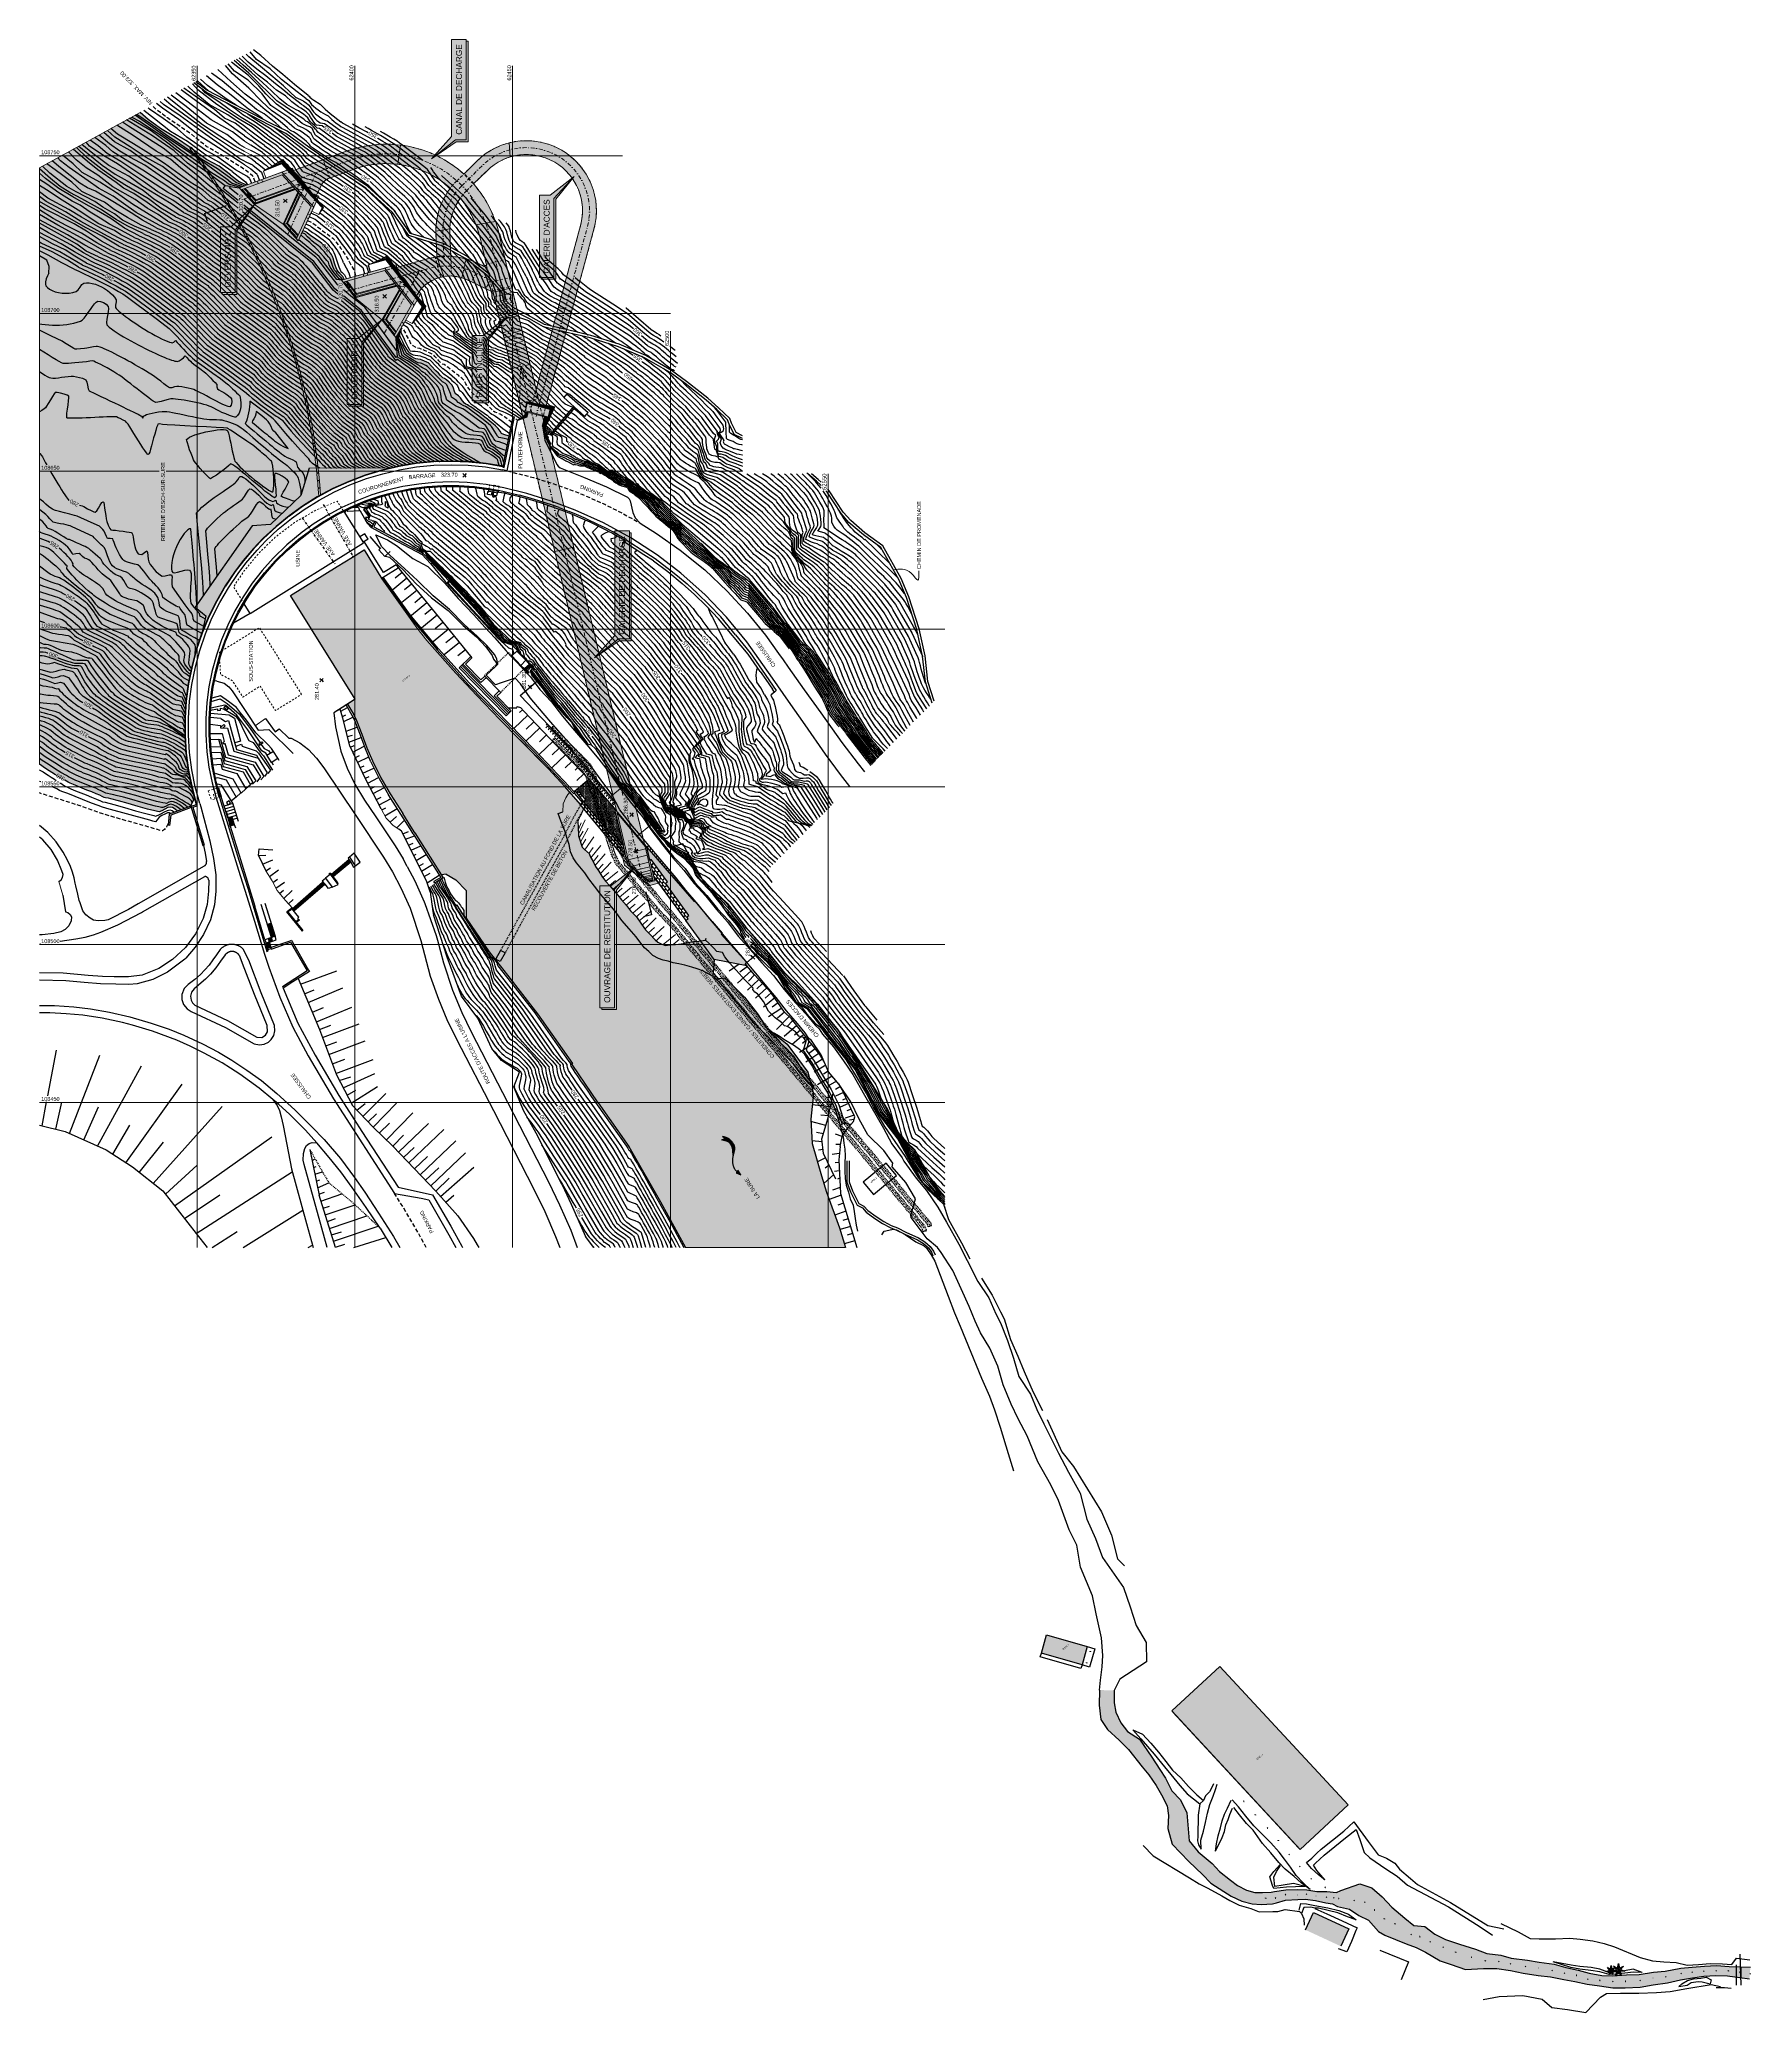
# Model space of a CAD drawing. Extents: x 62300 to 62842, y 108162 to 108787.
import ezdxf
from ezdxf.enums import TextEntityAlignment as Align

# ---------------------------------------------------------------- set-up
doc = ezdxf.new("R2010")
doc.units = 0
doc.header["$LTSCALE"] = 0.999985
doc.header["$MEASUREMENT"] = 0
for name, pattern in [('ACAD_ISO04W100', [30, 24, -3, 0, -3]), ('DASHDOT', [2.8, 2, -0.25, 0.3, -0.25]), ('DASHED', [2.25, 2, -0.25]), ('DISCONTINUOUS', [0.75, 0.5, -0.25]), ('DOT', [0.55, 0.3, -0.25]), ('NASCOSTA', [9.525, 6.35, -3.175]), ('TRATTEGGIATA', [0.75, 0.5, -0.25]), ('TRATTEGGIATA2', [0.375, 0.25, -0.125]), ('TRATTOPUNTO2', [0.5, 0.25, -0.125, 0, -0.125])]:
    doc.linetypes.add(name, pattern=pattern)
for name, color, linetype in [('-GZ-Annexe', 7, 'Continuous'), ('-GZ-Bord bois - Sapinière', 114, 'Continuous'), ('-GZ-Bord broussailles', 114, 'Continuous'), ('-GZ-Bord route', 7, 'Continuous'), ('-GZ-Bâtiment', 7, 'Continuous'), ('-GZ-Clôture fil', 5, 'Continuous'), ('-GZ-Conifère', 82, 'Continuous'), ('-GZ-Divers', 201, 'Continuous'), ('-GZ-Mur', 30, 'Continuous'), ('-GZ-Point de niveau', 7, 'Continuous'), ('-GZ-Talus Bas', 56, 'Continuous'), ('-GZ-Talus Haut', 86, 'Continuous'), ('assi', 6, 'TRATTOPUNTO2'), ('Av. Pr.Profi', 7, 'Continuous'), ('Bâti', 7, 'Continuous'), ('CANALISATION', 2, 'Continuous'), ('colore lago', 131, 'Continuous'), ('Conduite 1000', 170, 'Continuous'), ('coordinate', 2, 'Continuous'), ('Couronnement', 7, 'Continuous'), ('curve livello 1m', 2, 'Continuous'), ('curve livello 5m', 7, 'Continuous'), ('curve livello di scavo 1 m', 2, 'Continuous'), ('GéoSEBESélec', 6, 'Continuous'), ('Limite fiume', 6, 'Continuous'), ('LIN010CO', 2, 'Continuous'), ('LIN010TR', 2, 'NASCOSTA'), ('LIN018CO', 6, 'Continuous'), ('LIN018TR', 6, 'NASCOSTA'), ('LIN025CO', 7, 'Continuous'), ('LIN035CO', 1, 'Continuous'), ('LIN07CO', 4, 'Continuous'), ('LINCOLO-ROSSO-025', 10, 'Continuous'), ('pendenze', 2, 'Continuous'), ('Per+Mod Surf', 7, 'Continuous'), ('SCALE', 2, 'Continuous'), ('sezioni', 7, 'Continuous'), ('Strade', 7, 'Continuous'), ('TalusHautBas', 7, 'Continuous'), ('TEXT035', 1, 'Continuous'), ('TEXT050', 3, 'Continuous'), ('TRATTCOLO-32', 255, 'Continuous'), ('VOIRIE', 7, 'Continuous')]:
    doc.layers.add(name, color=color, linetype=linetype)
doc.layers.add('0_Hatch', color=2, linetype='Continuous', lineweight=9)
doc.layers.add('Colori bordi', color=5, linetype='Continuous', plot=False)
doc.styles.add('ARIAL', font='arial.ttf')
doc.styles.add('Legend', font='calibri.ttf')
pattern_1 = [(225, (0, 0), (0.11048543456, -0.3314563037), [0, -0.3125])]

# ---------------------------------------------------------------- blocks, each defined once
blk = doc.blocks.new('INVISIBLE')
at = {"color": 0}
for p, q in [((-0.0375, 0), (0.0375, 0)), ((0, -0.0375), (0, 0.0375))]:
    blk.add_line(p, q, dxfattribs=at)
at = {"flags": 1}
for tag, p in [('POINTNUMBER', (0, 0)), ('COMMENT', (0, -1.25))]:
    blk.add_attdef(tag, p, '', height=1, dxfattribs=at)
blk = doc.blocks.new('CIRCLE')
at = {"color": 0}
blk.add_circle((0, 0), 0.375, dxfattribs=at)
at = {"flags": 1}
for tag, p in [('POINTNUMBER', (0, 0)), ('COMMENT', (0, -1.25))]:
    blk.add_attdef(tag, p, '', height=1, dxfattribs=at)
blk = doc.blocks.new('quote')
at = {"layer": 'LIN018CO'}
blk.add_line((0, 0), (0, 0), dxfattribs=at)
blk.add_line((0, 0), (0, 0), dxfattribs=at)
at = {"layer": 'LIN035CO'}
for p, q in [((-0.01, 0.01), (-0.11, 0.11)), ((0.11, 0.11), (0.01, 0.01)), ((-0.01, -0.01), (-0.11, -0.11)), ((0.11, -0.11), (0.01, -0.01))]:
    blk.add_line(p, q, dxfattribs=at)
at = {"layer": 'TEXT035', "style": 'ARIAL'}
blk.add_attdef('VALORE', text='', height=0.25, dxfattribs=at).set_placement((0, 0.33), align=Align.CENTER)
blk = doc.blocks.new('*X9')
at = {"color": 0}
for p, q in [((261.254875, 628.36425), (261.254875, 628.36425)), ((261.261225, 628.36425), (261.261225, 628.36425)), ((261.2644, 628.3706), (261.2644, 628.3706)), ((261.267575, 628.36425), (261.267575, 628.36425)), ((261.27075, 628.3706), (261.27075, 628.3706)), ((261.273925, 628.37695), (261.273925, 628.37695)), ((261.273925, 628.36425), (261.273925, 628.36425)), ((261.2771, 628.3706), (261.2771, 628.3706)), ((261.280275, 628.37695), (261.280275, 628.37695)), ((261.280275, 628.36425), (261.280275, 628.36425)), ((261.28345, 628.3833), (261.28345, 628.3833)), ((261.28345, 628.3706), (261.28345, 628.3706)), ((261.286625, 628.37695), (261.286625, 628.37695)), ((261.286625, 628.36425), (261.286625, 628.36425)), ((261.2898, 628.3833), (261.2898, 628.3833)), ((261.2898, 628.3706), (261.2898, 628.3706)), ((261.292975, 628.38965), (261.292975, 628.38965)), ((261.292975, 628.37695), (261.292975, 628.37695)), ((261.292975, 628.36425), (261.292975, 628.36425)), ((261.29615, 628.3833), (261.29615, 628.3833)), ((261.29615, 628.3706), (261.29615, 628.3706)), ((261.299325, 628.38965), (261.299325, 628.38965)), ((261.299325, 628.37695), (261.299325, 628.37695)), ((261.299325, 628.36425), (261.299325, 628.36425)), ((261.3025, 628.396), (261.3025, 628.396)), ((261.3025, 628.3833), (261.3025, 628.3833)), ((261.3025, 628.3706), (261.3025, 628.3706)), ((261.305675, 628.38965), (261.305675, 628.38965)), ((261.305675, 628.37695), (261.305675, 628.37695)), ((261.305675, 628.36425), (261.305675, 628.36425)), ((261.30885, 628.396), (261.30885, 628.396)), ((261.30885, 628.3833), (261.30885, 628.3833)), ((261.30885, 628.3706), (261.30885, 628.3706)), ((261.312025, 628.40235), (261.312025, 628.40235)), ((261.312025, 628.38965), (261.312025, 628.38965)), ((261.312025, 628.37695), (261.312025, 628.37695)), ((261.312025, 628.36425), (261.312025, 628.36425)), ((261.3152, 628.396), (261.3152, 628.396)), ((261.3152, 628.3833), (261.3152, 628.3833)), ((261.3152, 628.3706), (261.3152, 628.3706)), ((261.318375, 628.40235), (261.318375, 628.40235)), ((261.318375, 628.38965), (261.318375, 628.38965)), ((261.318375, 628.37695), (261.318375, 628.37695)), ((261.318375, 628.36425), (261.318375, 628.36425)), ((261.32155, 628.4087), (261.32155, 628.4087)), ((261.32155, 628.396), (261.32155, 628.396)), ((261.32155, 628.3833), (261.32155, 628.3833)), ((261.32155, 628.3706), (261.32155, 628.3706)), ((261.324725, 628.40235), (261.324725, 628.40235)), ((261.324725, 628.38965), (261.324725, 628.38965)), ((261.324725, 628.37695), (261.324725, 628.37695)), ((261.324725, 628.36425), (261.324725, 628.36425)), ((261.3279, 628.4087), (261.3279, 628.4087)), ((261.3279, 628.396), (261.3279, 628.396)), ((261.3279, 628.3833), (261.3279, 628.3833)), ((261.3279, 628.3706), (261.3279, 628.3706)), ((261.331075, 628.41505), (261.331075, 628.41505)), ((261.331075, 628.40235), (261.331075, 628.40235)), ((261.331075, 628.38965), (261.331075, 628.38965)), ((261.331075, 628.37695), (261.331075, 628.37695)), ((261.331075, 628.36425), (261.331075, 628.36425)), ((261.33425, 628.4087), (261.33425, 628.4087)), ((261.33425, 628.396), (261.33425, 628.396)), ((261.33425, 628.3833), (261.33425, 628.3833)), ((261.33425, 628.3706), (261.33425, 628.3706)), ((261.337425, 628.41505), (261.337425, 628.41505)), ((261.337425, 628.40235), (261.337425, 628.40235)), ((261.337425, 628.38965), (261.337425, 628.38965)), ((261.337425, 628.37695), (261.337425, 628.37695)), ((261.337425, 628.36425), (261.337425, 628.36425)), ((261.3406, 628.4214), (261.3406, 628.4214)), ((261.3406, 628.4087), (261.3406, 628.4087)), ((261.3406, 628.396), (261.3406, 628.396)), ((261.3406, 628.3833), (261.3406, 628.3833)), ((261.3406, 628.3706), (261.3406, 628.3706)), ((261.343775, 628.41505), (261.343775, 628.41505)), ((261.343775, 628.40235), (261.343775, 628.40235)), ((261.343775, 628.38965), (261.343775, 628.38965)), ((261.343775, 628.37695), (261.343775, 628.37695)), ((261.343775, 628.36425), (261.343775, 628.36425)), ((261.34695, 628.4214), (261.34695, 628.4214)), ((261.34695, 628.4087), (261.34695, 628.4087)), ((261.34695, 628.396), (261.34695, 628.396)), ((261.34695, 628.3833), (261.34695, 628.3833)), ((261.34695, 628.3706), (261.34695, 628.3706)), ((261.350125, 628.42775), (261.350125, 628.42775)), ((261.350125, 628.41505), (261.350125, 628.41505)), ((261.350125, 628.40235), (261.350125, 628.40235)), ((261.350125, 628.38965), (261.350125, 628.38965)), ((261.350125, 628.37695), (261.350125, 628.37695)), ((261.350125, 628.36425), (261.350125, 628.36425)), ((261.3533, 628.4214), (261.3533, 628.4214)), ((261.3533, 628.4087), (261.3533, 628.4087)), ((261.3533, 628.396), (261.3533, 628.396)), ((261.3533, 628.3833), (261.3533, 628.3833)), ((261.3533, 628.3706), (261.3533, 628.3706)), ((261.356475, 628.42775), (261.356475, 628.42775)), ((261.356475, 628.41505), (261.356475, 628.41505)), ((261.356475, 628.40235), (261.356475, 628.40235)), ((261.356475, 628.38965), (261.356475, 628.38965)), ((261.356475, 628.37695), (261.356475, 628.37695)), ((261.356475, 628.36425), (261.356475, 628.36425)), ((261.35965, 628.4341), (261.35965, 628.4341)), ((261.35965, 628.4214), (261.35965, 628.4214)), ((261.35965, 628.4087), (261.35965, 628.4087)), ((261.35965, 628.396), (261.35965, 628.396)), ((261.35965, 628.3833), (261.35965, 628.3833)), ((261.35965, 628.3706), (261.35965, 628.3706)), ((261.362825, 628.42775), (261.362825, 628.42775)), ((261.362825, 628.41505), (261.362825, 628.41505)), ((261.362825, 628.40235), (261.362825, 628.40235)), ((261.362825, 628.38965), (261.362825, 628.38965)), ((261.362825, 628.37695), (261.362825, 628.37695)), ((261.362825, 628.36425), (261.362825, 628.36425)), ((261.366, 628.4341), (261.366, 628.4341)), ((261.366, 628.4214), (261.366, 628.4214)), ((261.366, 628.4087), (261.366, 628.4087)), ((261.366, 628.396), (261.366, 628.396)), ((261.366, 628.3833), (261.366, 628.3833)), ((261.366, 628.3706), (261.366, 628.3706)), ((261.369175, 628.42775), (261.369175, 628.42775)), ((261.369175, 628.41505), (261.369175, 628.41505)), ((261.369175, 628.40235), (261.369175, 628.40235)), ((261.369175, 628.38965), (261.369175, 628.38965)), ((261.369175, 628.37695), (261.369175, 628.37695)), ((261.369175, 628.36425), (261.369175, 628.36425)), ((261.37235, 628.4341), (261.37235, 628.4341)), ((261.37235, 628.4214), (261.37235, 628.4214)), ((261.37235, 628.4087), (261.37235, 628.4087)), ((261.37235, 628.396), (261.37235, 628.396)), ((261.37235, 628.3833), (261.37235, 628.3833)), ((261.37235, 628.3706), (261.37235, 628.3706)), ((261.375525, 628.44045), (261.375525, 628.44045)), ((261.375525, 628.42775), (261.375525, 628.42775)), ((261.375525, 628.41505), (261.375525, 628.41505)), ((261.375525, 628.40235), (261.375525, 628.40235)), ((261.375525, 628.38965), (261.375525, 628.38965)), ((261.375525, 628.37695), (261.375525, 628.37695)), ((261.375525, 628.36425), (261.375525, 628.36425)), ((261.3787, 628.4341), (261.3787, 628.4341)), ((261.3787, 628.4214), (261.3787, 628.4214)), ((261.3787, 628.4087), (261.3787, 628.4087)), ((261.3787, 628.396), (261.3787, 628.396)), ((261.3787, 628.3833), (261.3787, 628.3833)), ((261.3787, 628.3706), (261.3787, 628.3706)), ((261.381875, 628.44045), (261.381875, 628.44045)), ((261.381875, 628.42775), (261.381875, 628.42775)), ((261.381875, 628.41505), (261.381875, 628.41505)), ((261.381875, 628.40235), (261.381875, 628.40235)), ((261.381875, 628.38965), (261.381875, 628.38965)), ((261.381875, 628.37695), (261.381875, 628.37695)), ((261.381875, 628.36425), (261.381875, 628.36425)), ((261.38505, 628.4468), (261.38505, 628.4468)), ((261.38505, 628.4341), (261.38505, 628.4341)), ((261.38505, 628.4214), (261.38505, 628.4214)), ((261.38505, 628.4087), (261.38505, 628.4087)), ((261.38505, 628.396), (261.38505, 628.396)), ((261.38505, 628.3833), (261.38505, 628.3833)), ((261.38505, 628.3706), (261.38505, 628.3706)), ((261.388225, 628.44045), (261.388225, 628.44045)), ((261.388225, 628.42775), (261.388225, 628.42775)), ((261.388225, 628.41505), (261.388225, 628.41505)), ((261.388225, 628.40235), (261.388225, 628.40235)), ((261.388225, 628.38965), (261.388225, 628.38965)), ((261.388225, 628.37695), (261.388225, 628.37695)), ((261.388225, 628.36425), (261.388225, 628.36425)), ((261.3914, 628.4468), (261.3914, 628.4468)), ((261.3914, 628.4341), (261.3914, 628.4341)), ((261.3914, 628.4214), (261.3914, 628.4214)), ((261.3914, 628.4087), (261.3914, 628.4087)), ((261.3914, 628.396), (261.3914, 628.396)), ((261.3914, 628.3833), (261.3914, 628.3833)), ((261.3914, 628.3706), (261.3914, 628.3706)), ((261.394575, 628.45315), (261.394575, 628.45315)), ((261.394575, 628.44045), (261.394575, 628.44045)), ((261.394575, 628.42775), (261.394575, 628.42775)), ((261.394575, 628.41505), (261.394575, 628.41505)), ((261.394575, 628.40235), (261.394575, 628.40235)), ((261.394575, 628.38965), (261.394575, 628.38965)), ((261.394575, 628.37695), (261.394575, 628.37695)), ((261.394575, 628.36425), (261.394575, 628.36425)), ((261.39775, 628.4468), (261.39775, 628.4468)), ((261.39775, 628.4341), (261.39775, 628.4341)), ((261.39775, 628.4214), (261.39775, 628.4214)), ((261.39775, 628.4087), (261.39775, 628.4087)), ((261.39775, 628.396), (261.39775, 628.396)), ((261.39775, 628.3833), (261.39775, 628.3833)), ((261.39775, 628.3706), (261.39775, 628.3706)), ((261.400925, 628.45315), (261.400925, 628.45315)), ((261.400925, 628.44045), (261.400925, 628.44045)), ((261.400925, 628.42775), (261.400925, 628.42775)), ((261.400925, 628.41505), (261.400925, 628.41505)), ((261.400925, 628.40235), (261.400925, 628.40235)), ((261.400925, 628.38965), (261.400925, 628.38965)), ((261.400925, 628.37695), (261.400925, 628.37695)), ((261.400925, 628.36425), (261.400925, 628.36425)), ((261.4041, 628.4468), (261.4041, 628.4468)), ((261.4041, 628.4341), (261.4041, 628.4341)), ((261.4041, 628.4214), (261.4041, 628.4214)), ((261.4041, 628.4087), (261.4041, 628.4087)), ((261.4041, 628.396), (261.4041, 628.396)), ((261.4041, 628.3833), (261.4041, 628.3833)), ((261.4041, 628.3706), (261.4041, 628.3706)), ((261.407275, 628.45315), (261.407275, 628.45315)), ((261.407275, 628.44045), (261.407275, 628.44045)), ((261.407275, 628.42775), (261.407275, 628.42775)), ((261.407275, 628.41505), (261.407275, 628.41505)), ((261.407275, 628.40235), (261.407275, 628.40235)), ((261.407275, 628.38965), (261.407275, 628.38965)), ((261.407275, 628.37695), (261.407275, 628.37695)), ((261.407275, 628.36425), (261.407275, 628.36425)), ((261.41045, 628.4595), (261.41045, 628.4595)), ((261.41045, 628.4468), (261.41045, 628.4468)), ((261.41045, 628.4341), (261.41045, 628.4341)), ((261.41045, 628.4214), (261.41045, 628.4214)), ((261.41045, 628.4087), (261.41045, 628.4087)), ((261.41045, 628.396), (261.41045, 628.396)), ((261.41045, 628.3833), (261.41045, 628.3833)), ((261.41045, 628.3706), (261.41045, 628.3706)), ((261.413625, 628.45315), (261.413625, 628.45315)), ((261.413625, 628.44045), (261.413625, 628.44045)), ((261.413625, 628.42775), (261.413625, 628.42775)), ((261.413625, 628.41505), (261.413625, 628.41505)), ((261.413625, 628.40235), (261.413625, 628.40235)), ((261.413625, 628.38965), (261.413625, 628.38965)), ((261.413625, 628.37695), (261.413625, 628.37695)), ((261.413625, 628.36425), (261.413625, 628.36425)), ((261.4168, 628.4595), (261.4168, 628.4595)), ((261.4168, 628.4468), (261.4168, 628.4468)), ((261.4168, 628.4341), (261.4168, 628.4341)), ((261.4168, 628.4214), (261.4168, 628.4214)), ((261.4168, 628.4087), (261.4168, 628.4087)), ((261.4168, 628.396), (261.4168, 628.396)), ((261.4168, 628.3833), (261.4168, 628.3833)), ((261.4168, 628.3706), (261.4168, 628.3706)), ((261.419975, 628.45315), (261.419975, 628.45315)), ((261.419975, 628.44045), (261.419975, 628.44045)), ((261.419975, 628.42775), (261.419975, 628.42775)), ((261.419975, 628.41505), (261.419975, 628.41505)), ((261.419975, 628.40235), (261.419975, 628.40235)), ((261.419975, 628.38965), (261.419975, 628.38965)), ((261.419975, 628.37695), (261.419975, 628.37695)), ((261.419975, 628.36425), (261.419975, 628.36425)), ((261.42315, 628.4595), (261.42315, 628.4595)), ((261.42315, 628.4468), (261.42315, 628.4468)), ((261.42315, 628.4341), (261.42315, 628.4341)), ((261.42315, 628.4214), (261.42315, 628.4214)), ((261.42315, 628.4087), (261.42315, 628.4087)), ((261.42315, 628.396), (261.42315, 628.396)), ((261.42315, 628.3833), (261.42315, 628.3833)), ((261.42315, 628.3706), (261.42315, 628.3706)), ((261.426325, 628.46585), (261.426325, 628.46585)), ((261.426325, 628.45315), (261.426325, 628.45315)), ((261.426325, 628.44045), (261.426325, 628.44045)), ((261.426325, 628.42775), (261.426325, 628.42775)), ((261.426325, 628.41505), (261.426325, 628.41505)), ((261.426325, 628.40235), (261.426325, 628.40235)), ((261.426325, 628.38965), (261.426325, 628.38965)), ((261.426325, 628.37695), (261.426325, 628.37695)), ((261.426325, 628.36425), (261.426325, 628.36425)), ((261.4295, 628.4595), (261.4295, 628.4595)), ((261.4295, 628.4468), (261.4295, 628.4468)), ((261.4295, 628.4341), (261.4295, 628.4341)), ((261.4295, 628.4214), (261.4295, 628.4214)), ((261.4295, 628.4087), (261.4295, 628.4087)), ((261.4295, 628.396), (261.4295, 628.396)), ((261.4295, 628.3833), (261.4295, 628.3833)), ((261.4295, 628.3706), (261.4295, 628.3706)), ((261.432675, 628.46585), (261.432675, 628.46585)), ((261.432675, 628.45315), (261.432675, 628.45315)), ((261.432675, 628.44045), (261.432675, 628.44045)), ((261.432675, 628.42775), (261.432675, 628.42775)), ((261.432675, 628.41505), (261.432675, 628.41505)), ((261.432675, 628.40235), (261.432675, 628.40235)), ((261.432675, 628.38965), (261.432675, 628.38965)), ((261.432675, 628.37695), (261.432675, 628.37695)), ((261.432675, 628.36425), (261.432675, 628.36425)), ((261.43585, 628.4722), (261.43585, 628.4722)), ((261.43585, 628.4595), (261.43585, 628.4595)), ((261.43585, 628.4468), (261.43585, 628.4468)), ((261.43585, 628.4341), (261.43585, 628.4341)), ((261.43585, 628.4214), (261.43585, 628.4214)), ((261.43585, 628.4087), (261.43585, 628.4087)), ((261.43585, 628.396), (261.43585, 628.396)), ((261.43585, 628.3833), (261.43585, 628.3833)), ((261.43585, 628.3706), (261.43585, 628.3706)), ((261.439025, 628.46585), (261.439025, 628.46585)), ((261.439025, 628.45315), (261.439025, 628.45315)), ((261.439025, 628.44045), (261.439025, 628.44045)), ((261.439025, 628.42775), (261.439025, 628.42775)), ((261.439025, 628.41505), (261.439025, 628.41505)), ((261.439025, 628.40235), (261.439025, 628.40235)), ((261.439025, 628.38965), (261.439025, 628.38965)), ((261.439025, 628.37695), (261.439025, 628.37695)), ((261.439025, 628.36425), (261.439025, 628.36425)), ((261.4422, 628.4722), (261.4422, 628.4722)), ((261.4422, 628.4595), (261.4422, 628.4595)), ((261.4422, 628.4468), (261.4422, 628.4468)), ((261.4422, 628.4341), (261.4422, 628.4341)), ((261.4422, 628.4214), (261.4422, 628.4214)), ((261.4422, 628.4087), (261.4422, 628.4087)), ((261.4422, 628.396), (261.4422, 628.396)), ((261.4422, 628.3833), (261.4422, 628.3833)), ((261.4422, 628.3706), (261.4422, 628.3706)), ((261.445375, 628.46585), (261.445375, 628.46585)), ((261.445375, 628.45315), (261.445375, 628.45315)), ((261.445375, 628.44045), (261.445375, 628.44045)), ((261.445375, 628.42775), (261.445375, 628.42775)), ((261.445375, 628.41505), (261.445375, 628.41505)), ((261.445375, 628.40235), (261.445375, 628.40235)), ((261.445375, 628.38965), (261.445375, 628.38965)), ((261.445375, 628.37695), (261.445375, 628.37695)), ((261.445375, 628.36425), (261.445375, 628.36425)), ((261.44855, 628.4722), (261.44855, 628.4722)), ((261.44855, 628.4595), (261.44855, 628.4595)), ((261.44855, 628.4468), (261.44855, 628.4468)), ((261.44855, 628.4341), (261.44855, 628.4341)), ((261.44855, 628.4214), (261.44855, 628.4214)), ((261.44855, 628.4087), (261.44855, 628.4087)), ((261.44855, 628.396), (261.44855, 628.396)), ((261.44855, 628.3833), (261.44855, 628.3833)), ((261.44855, 628.3706), (261.44855, 628.3706)), ((261.451725, 628.47855), (261.451725, 628.47855)), ((261.451725, 628.46585), (261.451725, 628.46585)), ((261.451725, 628.45315), (261.451725, 628.45315)), ((261.451725, 628.44045), (261.451725, 628.44045)), ((261.451725, 628.42775), (261.451725, 628.42775)), ((261.451725, 628.41505), (261.451725, 628.41505)), ((261.451725, 628.40235), (261.451725, 628.40235)), ((261.451725, 628.38965), (261.451725, 628.38965)), ((261.451725, 628.37695), (261.451725, 628.37695)), ((261.451725, 628.36425), (261.451725, 628.36425)), ((261.4549, 628.4722), (261.4549, 628.4722)), ((261.4549, 628.4595), (261.4549, 628.4595)), ((261.4549, 628.4468), (261.4549, 628.4468)), ((261.4549, 628.4341), (261.4549, 628.4341)), ((261.4549, 628.4214), (261.4549, 628.4214)), ((261.4549, 628.4087), (261.4549, 628.4087)), ((261.4549, 628.396), (261.4549, 628.396)), ((261.4549, 628.3833), (261.4549, 628.3833)), ((261.4549, 628.3706), (261.4549, 628.3706)), ((261.458075, 628.47855), (261.458075, 628.47855)), ((261.458075, 628.46585), (261.458075, 628.46585)), ((261.458075, 628.45315), (261.458075, 628.45315)), ((261.458075, 628.44045), (261.458075, 628.44045)), ((261.458075, 628.42775), (261.458075, 628.42775)), ((261.458075, 628.41505), (261.458075, 628.41505)), ((261.458075, 628.40235), (261.458075, 628.40235)), ((261.458075, 628.38965), (261.458075, 628.38965)), ((261.458075, 628.37695), (261.458075, 628.37695)), ((261.458075, 628.36425), (261.458075, 628.36425)), ((261.46125, 628.4722), (261.46125, 628.4722)), ((261.46125, 628.4595), (261.46125, 628.4595)), ((261.46125, 628.4468), (261.46125, 628.4468)), ((261.46125, 628.4341), (261.46125, 628.4341)), ((261.46125, 628.4214), (261.46125, 628.4214)), ((261.46125, 628.4087), (261.46125, 628.4087)), ((261.46125, 628.396), (261.46125, 628.396)), ((261.46125, 628.3833), (261.46125, 628.3833)), ((261.46125, 628.3706), (261.46125, 628.3706)), ((261.464425, 628.47855), (261.464425, 628.47855)), ((261.464425, 628.46585), (261.464425, 628.46585)), ((261.464425, 628.45315), (261.464425, 628.45315)), ((261.464425, 628.44045), (261.464425, 628.44045)), ((261.464425, 628.42775), (261.464425, 628.42775)), ((261.464425, 628.41505), (261.464425, 628.41505)), ((261.464425, 628.40235), (261.464425, 628.40235)), ((261.464425, 628.38965), (261.464425, 628.38965)), ((261.464425, 628.37695), (261.464425, 628.37695)), ((261.464425, 628.36425), (261.464425, 628.36425)), ((261.4676, 628.4722), (261.4676, 628.4722)), ((261.4676, 628.4595), (261.4676, 628.4595)), ((261.4676, 628.4468), (261.4676, 628.4468)), ((261.4676, 628.4341), (261.4676, 628.4341)), ((261.4676, 628.4214), (261.4676, 628.4214)), ((261.4676, 628.4087), (261.4676, 628.4087)), ((261.4676, 628.396), (261.4676, 628.396)), ((261.4676, 628.3833), (261.4676, 628.3833)), ((261.4676, 628.3706), (261.4676, 628.3706)), ((261.470775, 628.47855), (261.470775, 628.47855)), ((261.470775, 628.46585), (261.470775, 628.46585)), ((261.470775, 628.45315), (261.470775, 628.45315)), ((261.470775, 628.44045), (261.470775, 628.44045)), ((261.470775, 628.42775), (261.470775, 628.42775)), ((261.470775, 628.41505), (261.470775, 628.41505)), ((261.470775, 628.40235), (261.470775, 628.40235)), ((261.470775, 628.38965), (261.470775, 628.38965)), ((261.470775, 628.37695), (261.470775, 628.37695)), ((261.470775, 628.36425), (261.470775, 628.36425)), ((261.47395, 628.4849), (261.47395, 628.4849)), ((261.47395, 628.4722), (261.47395, 628.4722)), ((261.47395, 628.4595), (261.47395, 628.4595)), ((261.47395, 628.4468), (261.47395, 628.4468)), ((261.47395, 628.4341), (261.47395, 628.4341)), ((261.47395, 628.4214), (261.47395, 628.4214)), ((261.47395, 628.4087), (261.47395, 628.4087)), ((261.47395, 628.396), (261.47395, 628.396)), ((261.47395, 628.3833), (261.47395, 628.3833)), ((261.47395, 628.3706), (261.47395, 628.3706)), ((261.477125, 628.47855), (261.477125, 628.47855)), ((261.477125, 628.46585), (261.477125, 628.46585)), ((261.477125, 628.45315), (261.477125, 628.45315)), ((261.477125, 628.44045), (261.477125, 628.44045)), ((261.477125, 628.42775), (261.477125, 628.42775)), ((261.477125, 628.41505), (261.477125, 628.41505)), ((261.477125, 628.40235), (261.477125, 628.40235)), ((261.477125, 628.38965), (261.477125, 628.38965)), ((261.477125, 628.37695), (261.477125, 628.37695)), ((261.477125, 628.36425), (261.477125, 628.36425)), ((261.4803, 628.4849), (261.4803, 628.4849)), ((261.4803, 628.4722), (261.4803, 628.4722)), ((261.4803, 628.4595), (261.4803, 628.4595)), ((261.4803, 628.4468), (261.4803, 628.4468)), ((261.4803, 628.4341), (261.4803, 628.4341)), ((261.4803, 628.4214), (261.4803, 628.4214)), ((261.4803, 628.4087), (261.4803, 628.4087)), ((261.4803, 628.396), (261.4803, 628.396)), ((261.4803, 628.3833), (261.4803, 628.3833)), ((261.4803, 628.3706), (261.4803, 628.3706)), ((261.483475, 628.47855), (261.483475, 628.47855)), ((261.483475, 628.46585), (261.483475, 628.46585)), ((261.483475, 628.45315), (261.483475, 628.45315)), ((261.483475, 628.44045), (261.483475, 628.44045)), ((261.483475, 628.42775), (261.483475, 628.42775)), ((261.483475, 628.41505), (261.483475, 628.41505)), ((261.483475, 628.40235), (261.483475, 628.40235)), ((261.483475, 628.38965), (261.483475, 628.38965)), ((261.483475, 628.37695), (261.483475, 628.37695)), ((261.483475, 628.36425), (261.483475, 628.36425)), ((261.48665, 628.4849), (261.48665, 628.4849)), ((261.48665, 628.4722), (261.48665, 628.4722)), ((261.48665, 628.4595), (261.48665, 628.4595)), ((261.48665, 628.4468), (261.48665, 628.4468)), ((261.48665, 628.4341), (261.48665, 628.4341)), ((261.48665, 628.4214), (261.48665, 628.4214)), ((261.48665, 628.4087), (261.48665, 628.4087)), ((261.48665, 628.396), (261.48665, 628.396)), ((261.48665, 628.3833), (261.48665, 628.3833)), ((261.48665, 628.3706), (261.48665, 628.3706)), ((261.489825, 628.49125), (261.489825, 628.49125)), ((261.489825, 628.47855), (261.489825, 628.47855)), ((261.489825, 628.46585), (261.489825, 628.46585)), ((261.489825, 628.45315), (261.489825, 628.45315)), ((261.489825, 628.44045), (261.489825, 628.44045)), ((261.489825, 628.42775), (261.489825, 628.42775)), ((261.489825, 628.41505), (261.489825, 628.41505)), ((261.489825, 628.40235), (261.489825, 628.40235)), ((261.489825, 628.38965), (261.489825, 628.38965)), ((261.489825, 628.37695), (261.489825, 628.37695)), ((261.489825, 628.36425), (261.489825, 628.36425)), ((261.493, 628.4849), (261.493, 628.4849)), ((261.493, 628.4722), (261.493, 628.4722)), ((261.493, 628.4595), (261.493, 628.4595)), ((261.493, 628.4468), (261.493, 628.4468)), ((261.493, 628.4341), (261.493, 628.4341)), ((261.493, 628.4214), (261.493, 628.4214)), ((261.493, 628.4087), (261.493, 628.4087)), ((261.493, 628.396), (261.493, 628.396)), ((261.493, 628.3833), (261.493, 628.3833)), ((261.493, 628.3706), (261.493, 628.3706)), ((261.496175, 628.49125), (261.496175, 628.49125)), ((261.496175, 628.47855), (261.496175, 628.47855)), ((261.496175, 628.46585), (261.496175, 628.46585)), ((261.496175, 628.45315), (261.496175, 628.45315)), ((261.496175, 628.44045), (261.496175, 628.44045)), ((261.496175, 628.42775), (261.496175, 628.42775)), ((261.496175, 628.41505), (261.496175, 628.41505)), ((261.496175, 628.40235), (261.496175, 628.40235)), ((261.496175, 628.38965), (261.496175, 628.38965)), ((261.496175, 628.37695), (261.496175, 628.37695)), ((261.496175, 628.36425), (261.496175, 628.36425)), ((261.49935, 628.4849), (261.49935, 628.4849)), ((261.49935, 628.4722), (261.49935, 628.4722)), ((261.49935, 628.4595), (261.49935, 628.4595)), ((261.49935, 628.4468), (261.49935, 628.4468)), ((261.49935, 628.4341), (261.49935, 628.4341)), ((261.49935, 628.4214), (261.49935, 628.4214)), ((261.49935, 628.4087), (261.49935, 628.4087)), ((261.49935, 628.396), (261.49935, 628.396)), ((261.49935, 628.3833), (261.49935, 628.3833)), ((261.49935, 628.3706), (261.49935, 628.3706)), ((261.502525, 628.49125), (261.502525, 628.49125)), ((261.502525, 628.47855), (261.502525, 628.47855)), ((261.502525, 628.46585), (261.502525, 628.46585)), ((261.502525, 628.45315), (261.502525, 628.45315)), ((261.502525, 628.44045), (261.502525, 628.44045)), ((261.502525, 628.42775), (261.502525, 628.42775)), ((261.502525, 628.41505), (261.502525, 628.41505)), ((261.502525, 628.40235), (261.502525, 628.40235)), ((261.502525, 628.38965), (261.502525, 628.38965)), ((261.502525, 628.37695), (261.502525, 628.37695)), ((261.502525, 628.36425), (261.502525, 628.36425)), ((261.5057, 628.4849), (261.5057, 628.4849)), ((261.5057, 628.4722), (261.5057, 628.4722)), ((261.5057, 628.4595), (261.5057, 628.4595)), ((261.5057, 628.4468), (261.5057, 628.4468)), ((261.5057, 628.4341), (261.5057, 628.4341)), ((261.5057, 628.4214), (261.5057, 628.4214)), ((261.5057, 628.4087), (261.5057, 628.4087)), ((261.5057, 628.396), (261.5057, 628.396)), ((261.5057, 628.3833), (261.5057, 628.3833)), ((261.5057, 628.3706), (261.5057, 628.3706)), ((261.508875, 628.49125), (261.508875, 628.49125)), ((261.508875, 628.47855), (261.508875, 628.47855)), ((261.508875, 628.46585), (261.508875, 628.46585)), ((261.508875, 628.45315), (261.508875, 628.45315)), ((261.508875, 628.44045), (261.508875, 628.44045)), ((261.508875, 628.42775), (261.508875, 628.42775)), ((261.508875, 628.41505), (261.508875, 628.41505)), ((261.508875, 628.40235), (261.508875, 628.40235)), ((261.508875, 628.38965), (261.508875, 628.38965)), ((261.508875, 628.37695), (261.508875, 628.37695)), ((261.508875, 628.36425), (261.508875, 628.36425)), ((261.51205, 628.4976), (261.51205, 628.4976)), ((261.51205, 628.4849), (261.51205, 628.4849)), ((261.51205, 628.4722), (261.51205, 628.4722)), ((261.51205, 628.4595), (261.51205, 628.4595)), ((261.51205, 628.4468), (261.51205, 628.4468)), ((261.51205, 628.4341), (261.51205, 628.4341)), ((261.51205, 628.4214), (261.51205, 628.4214)), ((261.51205, 628.4087), (261.51205, 628.4087)), ((261.51205, 628.396), (261.51205, 628.396)), ((261.51205, 628.3833), (261.51205, 628.3833)), ((261.51205, 628.3706), (261.51205, 628.3706)), ((261.515225, 628.49125), (261.515225, 628.49125)), ((261.515225, 628.47855), (261.515225, 628.47855)), ((261.515225, 628.46585), (261.515225, 628.46585)), ((261.515225, 628.45315), (261.515225, 628.45315)), ((261.515225, 628.44045), (261.515225, 628.44045)), ((261.515225, 628.42775), (261.515225, 628.42775)), ((261.515225, 628.41505), (261.515225, 628.41505)), ((261.515225, 628.40235), (261.515225, 628.40235)), ((261.515225, 628.38965), (261.515225, 628.38965)), ((261.515225, 628.37695), (261.515225, 628.37695)), ((261.515225, 628.36425), (261.515225, 628.36425)), ((261.5184, 628.4976), (261.5184, 628.4976)), ((261.5184, 628.4849), (261.5184, 628.4849)), ((261.5184, 628.4722), (261.5184, 628.4722)), ((261.5184, 628.4595), (261.5184, 628.4595)), ((261.5184, 628.4468), (261.5184, 628.4468)), ((261.5184, 628.4341), (261.5184, 628.4341)), ((261.5184, 628.4214), (261.5184, 628.4214)), ((261.5184, 628.4087), (261.5184, 628.4087)), ((261.5184, 628.396), (261.5184, 628.396)), ((261.5184, 628.3833), (261.5184, 628.3833)), ((261.5184, 628.3706), (261.5184, 628.3706)), ((261.521575, 628.49125), (261.521575, 628.49125)), ((261.521575, 628.47855), (261.521575, 628.47855)), ((261.521575, 628.46585), (261.521575, 628.46585)), ((261.521575, 628.45315), (261.521575, 628.45315)), ((261.521575, 628.44045), (261.521575, 628.44045)), ((261.521575, 628.42775), (261.521575, 628.42775)), ((261.521575, 628.41505), (261.521575, 628.41505)), ((261.521575, 628.40235), (261.521575, 628.40235)), ((261.521575, 628.38965), (261.521575, 628.38965)), ((261.521575, 628.37695), (261.521575, 628.37695)), ((261.521575, 628.36425), (261.521575, 628.36425)), ((261.52475, 628.4976), (261.52475, 628.4976)), ((261.52475, 628.4849), (261.52475, 628.4849)), ((261.52475, 628.4722), (261.52475, 628.4722)), ((261.52475, 628.4595), (261.52475, 628.4595)), ((261.52475, 628.4468), (261.52475, 628.4468)), ((261.52475, 628.4341), (261.52475, 628.4341)), ((261.52475, 628.4214), (261.52475, 628.4214)), ((261.52475, 628.4087), (261.52475, 628.4087)), ((261.52475, 628.396), (261.52475, 628.396)), ((261.52475, 628.3833), (261.52475, 628.3833)), ((261.52475, 628.3706), (261.52475, 628.3706)), ((261.527925, 628.49125), (261.527925, 628.49125)), ((261.527925, 628.47855), (261.527925, 628.47855)), ((261.527925, 628.46585), (261.527925, 628.46585)), ((261.527925, 628.45315), (261.527925, 628.45315)), ((261.527925, 628.44045), (261.527925, 628.44045)), ((261.527925, 628.42775), (261.527925, 628.42775)), ((261.527925, 628.41505), (261.527925, 628.41505)), ((261.527925, 628.40235), (261.527925, 628.40235)), ((261.527925, 628.38965), (261.527925, 628.38965)), ((261.527925, 628.37695), (261.527925, 628.37695)), ((261.527925, 628.36425), (261.527925, 628.36425)), ((261.5311, 628.4976), (261.5311, 628.4976)), ((261.5311, 628.4849), (261.5311, 628.4849)), ((261.5311, 628.4722), (261.5311, 628.4722)), ((261.5311, 628.4595), (261.5311, 628.4595)), ((261.5311, 628.4468), (261.5311, 628.4468)), ((261.5311, 628.4341), (261.5311, 628.4341)), ((261.5311, 628.4214), (261.5311, 628.4214)), ((261.5311, 628.4087), (261.5311, 628.4087)), ((261.5311, 628.396), (261.5311, 628.396)), ((261.5311, 628.3833), (261.5311, 628.3833)), ((261.5311, 628.3706), (261.5311, 628.3706)), ((261.534275, 628.49125), (261.534275, 628.49125)), ((261.534275, 628.47855), (261.534275, 628.47855)), ((261.534275, 628.46585), (261.534275, 628.46585)), ((261.534275, 628.45315), (261.534275, 628.45315)), ((261.534275, 628.44045), (261.534275, 628.44045)), ((261.534275, 628.42775), (261.534275, 628.42775)), ((261.534275, 628.41505), (261.534275, 628.41505)), ((261.534275, 628.40235), (261.534275, 628.40235)), ((261.534275, 628.38965), (261.534275, 628.38965)), ((261.534275, 628.37695), (261.534275, 628.37695)), ((261.534275, 628.36425), (261.534275, 628.36425)), ((261.53745, 628.4976), (261.53745, 628.4976)), ((261.53745, 628.4849), (261.53745, 628.4849)), ((261.53745, 628.4722), (261.53745, 628.4722)), ((261.53745, 628.4595), (261.53745, 628.4595)), ((261.53745, 628.4468), (261.53745, 628.4468)), ((261.53745, 628.4341), (261.53745, 628.4341)), ((261.53745, 628.4214), (261.53745, 628.4214)), ((261.53745, 628.4087), (261.53745, 628.4087)), ((261.53745, 628.396), (261.53745, 628.396)), ((261.53745, 628.3833), (261.53745, 628.3833)), ((261.53745, 628.3706), (261.53745, 628.3706)), ((261.540625, 628.50395), (261.540625, 628.50395)), ((261.540625, 628.49125), (261.540625, 628.49125)), ((261.540625, 628.47855), (261.540625, 628.47855)), ((261.540625, 628.46585), (261.540625, 628.46585)), ((261.540625, 628.45315), (261.540625, 628.45315)), ((261.540625, 628.44045), (261.540625, 628.44045)), ((261.540625, 628.42775), (261.540625, 628.42775)), ((261.540625, 628.41505), (261.540625, 628.41505)), ((261.540625, 628.40235), (261.540625, 628.40235)), ((261.540625, 628.38965), (261.540625, 628.38965)), ((261.540625, 628.37695), (261.540625, 628.37695)), ((261.540625, 628.36425), (261.540625, 628.36425)), ((261.5438, 628.4976), (261.5438, 628.4976)), ((261.5438, 628.4849), (261.5438, 628.4849)), ((261.5438, 628.4722), (261.5438, 628.4722)), ((261.5438, 628.4595), (261.5438, 628.4595)), ((261.5438, 628.4468), (261.5438, 628.4468)), ((261.5438, 628.4341), (261.5438, 628.4341)), ((261.5438, 628.4214), (261.5438, 628.4214)), ((261.5438, 628.4087), (261.5438, 628.4087)), ((261.5438, 628.396), (261.5438, 628.396)), ((261.5438, 628.3833), (261.5438, 628.3833)), ((261.5438, 628.3706), (261.5438, 628.3706)), ((261.546975, 628.50395), (261.546975, 628.50395)), ((261.546975, 628.49125), (261.546975, 628.49125)), ((261.546975, 628.47855), (261.546975, 628.47855)), ((261.546975, 628.46585), (261.546975, 628.46585)), ((261.546975, 628.45315), (261.546975, 628.45315)), ((261.546975, 628.44045), (261.546975, 628.44045)), ((261.546975, 628.42775), (261.546975, 628.42775)), ((261.546975, 628.41505), (261.546975, 628.41505)), ((261.546975, 628.40235), (261.546975, 628.40235)), ((261.546975, 628.38965), (261.546975, 628.38965)), ((261.546975, 628.37695), (261.546975, 628.37695)), ((261.546975, 628.36425), (261.546975, 628.36425)), ((261.55015, 628.4976), (261.55015, 628.4976)), ((261.55015, 628.4849), (261.55015, 628.4849)), ((261.55015, 628.4722), (261.55015, 628.4722)), ((261.55015, 628.4595), (261.55015, 628.4595)), ((261.55015, 628.4468), (261.55015, 628.4468)), ((261.55015, 628.4341), (261.55015, 628.4341)), ((261.55015, 628.4214), (261.55015, 628.4214)), ((261.55015, 628.4087), (261.55015, 628.4087)), ((261.55015, 628.396), (261.55015, 628.396)), ((261.55015, 628.3833), (261.55015, 628.3833)), ((261.55015, 628.3706), (261.55015, 628.3706)), ((261.553325, 628.50395), (261.553325, 628.50395)), ((261.553325, 628.49125), (261.553325, 628.49125)), ((261.553325, 628.47855), (261.553325, 628.47855)), ((261.553325, 628.46585), (261.553325, 628.46585)), ((261.553325, 628.45315), (261.553325, 628.45315)), ((261.553325, 628.44045), (261.553325, 628.44045)), ((261.553325, 628.42775), (261.553325, 628.42775)), ((261.553325, 628.41505), (261.553325, 628.41505)), ((261.553325, 628.40235), (261.553325, 628.40235)), ((261.553325, 628.38965), (261.553325, 628.38965)), ((261.553325, 628.37695), (261.553325, 628.37695)), ((261.553325, 628.36425), (261.553325, 628.36425)), ((261.5565, 628.4976), (261.5565, 628.4976)), ((261.5565, 628.4849), (261.5565, 628.4849)), ((261.5565, 628.4722), (261.5565, 628.4722)), ((261.5565, 628.4595), (261.5565, 628.4595)), ((261.5565, 628.4468), (261.5565, 628.4468)), ((261.5565, 628.4341), (261.5565, 628.4341)), ((261.5565, 628.4214), (261.5565, 628.4214)), ((261.5565, 628.4087), (261.5565, 628.4087)), ((261.5565, 628.396), (261.5565, 628.396)), ((261.5565, 628.3833), (261.5565, 628.3833)), ((261.5565, 628.3706), (261.5565, 628.3706)), ((261.559675, 628.50395), (261.559675, 628.50395)), ((261.559675, 628.49125), (261.559675, 628.49125)), ((261.559675, 628.47855), (261.559675, 628.47855)), ((261.559675, 628.46585), (261.559675, 628.46585)), ((261.559675, 628.45315), (261.559675, 628.45315)), ((261.559675, 628.44045), (261.559675, 628.44045)), ((261.559675, 628.42775), (261.559675, 628.42775)), ((261.559675, 628.41505), (261.559675, 628.41505)), ((261.559675, 628.40235), (261.559675, 628.40235)), ((261.559675, 628.38965), (261.559675, 628.38965)), ((261.559675, 628.37695), (261.559675, 628.37695)), ((261.559675, 628.36425), (261.559675, 628.36425)), ((261.56285, 628.4976), (261.56285, 628.4976)), ((261.56285, 628.4849), (261.56285, 628.4849)), ((261.56285, 628.4722), (261.56285, 628.4722)), ((261.56285, 628.4595), (261.56285, 628.4595)), ((261.56285, 628.4468), (261.56285, 628.4468)), ((261.56285, 628.4341), (261.56285, 628.4341)), ((261.56285, 628.4214), (261.56285, 628.4214)), ((261.56285, 628.4087), (261.56285, 628.4087)), ((261.56285, 628.396), (261.56285, 628.396)), ((261.56285, 628.3833), (261.56285, 628.3833)), ((261.56285, 628.3706), (261.56285, 628.3706)), ((261.566025, 628.50395), (261.566025, 628.50395)), ((261.566025, 628.49125), (261.566025, 628.49125)), ((261.566025, 628.47855), (261.566025, 628.47855)), ((261.566025, 628.46585), (261.566025, 628.46585)), ((261.566025, 628.45315), (261.566025, 628.45315)), ((261.566025, 628.44045), (261.566025, 628.44045)), ((261.566025, 628.42775), (261.566025, 628.42775)), ((261.566025, 628.41505), (261.566025, 628.41505)), ((261.566025, 628.40235), (261.566025, 628.40235)), ((261.566025, 628.38965), (261.566025, 628.38965)), ((261.566025, 628.37695), (261.566025, 628.37695)), ((261.566025, 628.36425), (261.566025, 628.36425)), ((261.5692, 628.5103), (261.5692, 628.5103)), ((261.5692, 628.4976), (261.5692, 628.4976)), ((261.5692, 628.4849), (261.5692, 628.4849)), ((261.5692, 628.4722), (261.5692, 628.4722)), ((261.5692, 628.4595), (261.5692, 628.4595)), ((261.5692, 628.4468), (261.5692, 628.4468)), ((261.5692, 628.4341), (261.5692, 628.4341)), ((261.5692, 628.4214), (261.5692, 628.4214)), ((261.5692, 628.4087), (261.5692, 628.4087)), ((261.5692, 628.396), (261.5692, 628.396)), ((261.5692, 628.3833), (261.5692, 628.3833)), ((261.5692, 628.3706), (261.5692, 628.3706)), ((261.572375, 628.50395), (261.572375, 628.50395)), ((261.572375, 628.49125), (261.572375, 628.49125)), ((261.572375, 628.47855), (261.572375, 628.47855)), ((261.572375, 628.46585), (261.572375, 628.46585)), ((261.572375, 628.45315), (261.572375, 628.45315)), ((261.572375, 628.44045), (261.572375, 628.44045)), ((261.572375, 628.42775), (261.572375, 628.42775)), ((261.572375, 628.41505), (261.572375, 628.41505)), ((261.572375, 628.40235), (261.572375, 628.40235)), ((261.572375, 628.38965), (261.572375, 628.38965)), ((261.572375, 628.37695), (261.572375, 628.37695)), ((261.572375, 628.36425), (261.572375, 628.36425)), ((261.57555, 628.5103), (261.57555, 628.5103)), ((261.57555, 628.4976), (261.57555, 628.4976)), ((261.57555, 628.4849), (261.57555, 628.4849)), ((261.57555, 628.4722), (261.57555, 628.4722)), ((261.57555, 628.4595), (261.57555, 628.4595)), ((261.57555, 628.4468), (261.57555, 628.4468)), ((261.57555, 628.4341), (261.57555, 628.4341)), ((261.57555, 628.4214), (261.57555, 628.4214)), ((261.57555, 628.4087), (261.57555, 628.4087)), ((261.57555, 628.396), (261.57555, 628.396)), ((261.57555, 628.3833), (261.57555, 628.3833)), ((261.57555, 628.3706), (261.57555, 628.3706)), ((261.578725, 628.50395), (261.578725, 628.50395)), ((261.578725, 628.49125), (261.578725, 628.49125)), ((261.578725, 628.47855), (261.578725, 628.47855)), ((261.578725, 628.46585), (261.578725, 628.46585)), ((261.578725, 628.45315), (261.578725, 628.45315)), ((261.578725, 628.44045), (261.578725, 628.44045)), ((261.578725, 628.42775), (261.578725, 628.42775)), ((261.578725, 628.41505), (261.578725, 628.41505)), ((261.578725, 628.40235), (261.578725, 628.40235)), ((261.578725, 628.38965), (261.578725, 628.38965)), ((261.578725, 628.37695), (261.578725, 628.37695)), ((261.578725, 628.36425), (261.578725, 628.36425)), ((261.5819, 628.5103), (261.5819, 628.5103)), ((261.5819, 628.4976), (261.5819, 628.4976)), ((261.5819, 628.4849), (261.5819, 628.4849)), ((261.5819, 628.4722), (261.5819, 628.4722)), ((261.5819, 628.4595), (261.5819, 628.4595)), ((261.5819, 628.4468), (261.5819, 628.4468)), ((261.5819, 628.4341), (261.5819, 628.4341)), ((261.5819, 628.4214), (261.5819, 628.4214)), ((261.5819, 628.4087), (261.5819, 628.4087)), ((261.5819, 628.396), (261.5819, 628.396)), ((261.5819, 628.3833), (261.5819, 628.3833)), ((261.5819, 628.3706), (261.5819, 628.3706)), ((261.585075, 628.50395), (261.585075, 628.50395)), ((261.585075, 628.49125), (261.585075, 628.49125)), ((261.585075, 628.47855), (261.585075, 628.47855)), ((261.585075, 628.46585), (261.585075, 628.46585)), ((261.585075, 628.45315), (261.585075, 628.45315)), ((261.585075, 628.44045), (261.585075, 628.44045)), ((261.585075, 628.42775), (261.585075, 628.42775)), ((261.585075, 628.41505), (261.585075, 628.41505)), ((261.585075, 628.40235), (261.585075, 628.40235)), ((261.585075, 628.38965), (261.585075, 628.38965)), ((261.585075, 628.37695), (261.585075, 628.37695)), ((261.585075, 628.36425), (261.585075, 628.36425)), ((261.58825, 628.5103), (261.58825, 628.5103)), ((261.58825, 628.4976), (261.58825, 628.4976)), ((261.58825, 628.4849), (261.58825, 628.4849)), ((261.58825, 628.4722), (261.58825, 628.4722)), ((261.58825, 628.4595), (261.58825, 628.4595)), ((261.58825, 628.4468), (261.58825, 628.4468)), ((261.58825, 628.4341), (261.58825, 628.4341)), ((261.58825, 628.4214), (261.58825, 628.4214)), ((261.58825, 628.4087), (261.58825, 628.4087)), ((261.58825, 628.396), (261.58825, 628.396)), ((261.58825, 628.3833), (261.58825, 628.3833)), ((261.58825, 628.3706), (261.58825, 628.3706)), ((261.591425, 628.50395), (261.591425, 628.50395)), ((261.591425, 628.49125), (261.591425, 628.49125)), ((261.591425, 628.47855), (261.591425, 628.47855)), ((261.591425, 628.46585), (261.591425, 628.46585)), ((261.591425, 628.45315), (261.591425, 628.45315)), ((261.591425, 628.44045), (261.591425, 628.44045)), ((261.591425, 628.42775), (261.591425, 628.42775)), ((261.591425, 628.41505), (261.591425, 628.41505)), ((261.591425, 628.40235), (261.591425, 628.40235)), ((261.591425, 628.38965), (261.591425, 628.38965)), ((261.591425, 628.37695), (261.591425, 628.37695)), ((261.591425, 628.36425), (261.591425, 628.36425)), ((261.5946, 628.5103), (261.5946, 628.5103)), ((261.5946, 628.4976), (261.5946, 628.4976)), ((261.5946, 628.4849), (261.5946, 628.4849)), ((261.5946, 628.4722), (261.5946, 628.4722)), ((261.5946, 628.4595), (261.5946, 628.4595)), ((261.5946, 628.4468), (261.5946, 628.4468)), ((261.5946, 628.4341), (261.5946, 628.4341)), ((261.5946, 628.4214), (261.5946, 628.4214)), ((261.5946, 628.4087), (261.5946, 628.4087)), ((261.5946, 628.396), (261.5946, 628.396)), ((261.5946, 628.3833), (261.5946, 628.3833)), ((261.5946, 628.3706), (261.5946, 628.3706)), ((261.597775, 628.50395), (261.597775, 628.50395)), ((261.597775, 628.49125), (261.597775, 628.49125)), ((261.597775, 628.47855), (261.597775, 628.47855)), ((261.597775, 628.46585), (261.597775, 628.46585)), ((261.597775, 628.45315), (261.597775, 628.45315)), ((261.597775, 628.44045), (261.597775, 628.44045)), ((261.597775, 628.42775), (261.597775, 628.42775)), ((261.597775, 628.41505), (261.597775, 628.41505)), ((261.597775, 628.40235), (261.597775, 628.40235)), ((261.597775, 628.38965), (261.597775, 628.38965)), ((261.597775, 628.37695), (261.597775, 628.37695)), ((261.597775, 628.36425), (261.597775, 628.36425)), ((261.60095, 628.5103), (261.60095, 628.5103)), ((261.60095, 628.4976), (261.60095, 628.4976)), ((261.60095, 628.4849), (261.60095, 628.4849)), ((261.60095, 628.4722), (261.60095, 628.4722)), ((261.60095, 628.4595), (261.60095, 628.4595)), ((261.60095, 628.4468), (261.60095, 628.4468)), ((261.60095, 628.4341), (261.60095, 628.4341)), ((261.60095, 628.4214), (261.60095, 628.4214)), ((261.60095, 628.4087), (261.60095, 628.4087)), ((261.60095, 628.396), (261.60095, 628.396)), ((261.60095, 628.3833), (261.60095, 628.3833)), ((261.60095, 628.3706), (261.60095, 628.3706)), ((261.604125, 628.51665), (261.604125, 628.51665)), ((261.604125, 628.50395), (261.604125, 628.50395)), ((261.604125, 628.49125), (261.604125, 628.49125)), ((261.604125, 628.47855), (261.604125, 628.47855)), ((261.604125, 628.46585), (261.604125, 628.46585)), ((261.604125, 628.45315), (261.604125, 628.45315)), ((261.604125, 628.44045), (261.604125, 628.44045)), ((261.604125, 628.42775), (261.604125, 628.42775)), ((261.604125, 628.41505), (261.604125, 628.41505)), ((261.604125, 628.40235), (261.604125, 628.40235)), ((261.604125, 628.38965), (261.604125, 628.38965)), ((261.604125, 628.37695), (261.604125, 628.37695)), ((261.604125, 628.36425), (261.604125, 628.36425)), ((261.6073, 628.5103), (261.6073, 628.5103)), ((261.6073, 628.4976), (261.6073, 628.4976)), ((261.6073, 628.4849), (261.6073, 628.4849)), ((261.6073, 628.4722), (261.6073, 628.4722)), ((261.6073, 628.4595), (261.6073, 628.4595)), ((261.6073, 628.4468), (261.6073, 628.4468)), ((261.6073, 628.4341), (261.6073, 628.4341)), ((261.6073, 628.4214), (261.6073, 628.4214)), ((261.6073, 628.4087), (261.6073, 628.4087)), ((261.6073, 628.396), (261.6073, 628.396)), ((261.6073, 628.3833), (261.6073, 628.3833)), ((261.6073, 628.3706), (261.6073, 628.3706)), ((261.610475, 628.51665), (261.610475, 628.51665)), ((261.610475, 628.50395), (261.610475, 628.50395)), ((261.610475, 628.49125), (261.610475, 628.49125)), ((261.610475, 628.47855), (261.610475, 628.47855)), ((261.610475, 628.46585), (261.610475, 628.46585)), ((261.610475, 628.45315), (261.610475, 628.45315)), ((261.610475, 628.44045), (261.610475, 628.44045)), ((261.610475, 628.42775), (261.610475, 628.42775)), ((261.610475, 628.41505), (261.610475, 628.41505)), ((261.610475, 628.40235), (261.610475, 628.40235)), ((261.610475, 628.38965), (261.610475, 628.38965)), ((261.610475, 628.37695), (261.610475, 628.37695)), ((261.610475, 628.36425), (261.610475, 628.36425)), ((261.61365, 628.5103), (261.61365, 628.5103)), ((261.61365, 628.4976), (261.61365, 628.4976)), ((261.61365, 628.4849), (261.61365, 628.4849)), ((261.61365, 628.4722), (261.61365, 628.4722)), ((261.61365, 628.4595), (261.61365, 628.4595)), ((261.61365, 628.4468), (261.61365, 628.4468)), ((261.61365, 628.4341), (261.61365, 628.4341)), ((261.61365, 628.4214), (261.61365, 628.4214)), ((261.61365, 628.4087), (261.61365, 628.4087)), ((261.61365, 628.396), (261.61365, 628.396)), ((261.61365, 628.3833), (261.61365, 628.3833)), ((261.61365, 628.3706), (261.61365, 628.3706)), ((261.616825, 628.51665), (261.616825, 628.51665)), ((261.616825, 628.50395), (261.616825, 628.50395)), ((261.616825, 628.49125), (261.616825, 628.49125)), ((261.616825, 628.47855), (261.616825, 628.47855)), ((261.616825, 628.46585), (261.616825, 628.46585)), ((261.616825, 628.45315), (261.616825, 628.45315)), ((261.616825, 628.44045), (261.616825, 628.44045)), ((261.616825, 628.42775), (261.616825, 628.42775)), ((261.616825, 628.41505), (261.616825, 628.41505)), ((261.616825, 628.40235), (261.616825, 628.40235)), ((261.616825, 628.38965), (261.616825, 628.38965)), ((261.616825, 628.37695), (261.616825, 628.37695)), ((261.616825, 628.36425), (261.616825, 628.36425)), ((261.62, 628.5103), (261.62, 628.5103)), ((261.62, 628.4976), (261.62, 628.4976)), ((261.62, 628.4849), (261.62, 628.4849)), ((261.62, 628.4722), (261.62, 628.4722)), ((261.62, 628.4595), (261.62, 628.4595)), ((261.62, 628.4468), (261.62, 628.4468)), ((261.62, 628.4341), (261.62, 628.4341)), ((261.62, 628.4214), (261.62, 628.4214)), ((261.62, 628.4087), (261.62, 628.4087)), ((261.62, 628.396), (261.62, 628.396)), ((261.62, 628.3833), (261.62, 628.3833)), ((261.62, 628.3706), (261.62, 628.3706)), ((261.623175, 628.51665), (261.623175, 628.51665)), ((261.623175, 628.50395), (261.623175, 628.50395)), ((261.623175, 628.49125), (261.623175, 628.49125)), ((261.623175, 628.47855), (261.623175, 628.47855)), ((261.623175, 628.46585), (261.623175, 628.46585)), ((261.623175, 628.45315), (261.623175, 628.45315)), ((261.623175, 628.44045), (261.623175, 628.44045)), ((261.623175, 628.42775), (261.623175, 628.42775)), ((261.623175, 628.41505), (261.623175, 628.41505)), ((261.623175, 628.40235), (261.623175, 628.40235)), ((261.623175, 628.38965), (261.623175, 628.38965)), ((261.623175, 628.37695), (261.623175, 628.37695)), ((261.623175, 628.36425), (261.623175, 628.36425)), ((261.62635, 628.5103), (261.62635, 628.5103)), ((261.62635, 628.4976), (261.62635, 628.4976)), ((261.62635, 628.4849), (261.62635, 628.4849)), ((261.62635, 628.4722), (261.62635, 628.4722)), ((261.62635, 628.4595), (261.62635, 628.4595)), ((261.62635, 628.4468), (261.62635, 628.4468)), ((261.62635, 628.4341), (261.62635, 628.4341)), ((261.62635, 628.4214), (261.62635, 628.4214)), ((261.62635, 628.4087), (261.62635, 628.4087)), ((261.62635, 628.396), (261.62635, 628.396)), ((261.62635, 628.3833), (261.62635, 628.3833)), ((261.62635, 628.3706), (261.62635, 628.3706)), ((261.629525, 628.51665), (261.629525, 628.51665)), ((261.629525, 628.50395), (261.629525, 628.50395)), ((261.629525, 628.49125), (261.629525, 628.49125)), ((261.629525, 628.47855), (261.629525, 628.47855)), ((261.629525, 628.46585), (261.629525, 628.46585)), ((261.629525, 628.45315), (261.629525, 628.45315)), ((261.629525, 628.44045), (261.629525, 628.44045)), ((261.629525, 628.42775), (261.629525, 628.42775)), ((261.629525, 628.41505), (261.629525, 628.41505)), ((261.629525, 628.40235), (261.629525, 628.40235)), ((261.629525, 628.38965), (261.629525, 628.38965)), ((261.629525, 628.37695), (261.629525, 628.37695)), ((261.629525, 628.36425), (261.629525, 628.36425)), ((261.6327, 628.5103), (261.6327, 628.5103)), ((261.6327, 628.4976), (261.6327, 628.4976)), ((261.6327, 628.4849), (261.6327, 628.4849)), ((261.6327, 628.4722), (261.6327, 628.4722)), ((261.6327, 628.4595), (261.6327, 628.4595)), ((261.6327, 628.4468), (261.6327, 628.4468)), ((261.6327, 628.4341), (261.6327, 628.4341)), ((261.6327, 628.4214), (261.6327, 628.4214)), ((261.6327, 628.4087), (261.6327, 628.4087)), ((261.6327, 628.396), (261.6327, 628.396)), ((261.6327, 628.3833), (261.6327, 628.3833)), ((261.6327, 628.3706), (261.6327, 628.3706)), ((261.635875, 628.51665), (261.635875, 628.51665)), ((261.635875, 628.50395), (261.635875, 628.50395)), ((261.635875, 628.49125), (261.635875, 628.49125)), ((261.635875, 628.47855), (261.635875, 628.47855)), ((261.635875, 628.46585), (261.635875, 628.46585)), ((261.635875, 628.45315), (261.635875, 628.45315)), ((261.635875, 628.44045), (261.635875, 628.44045)), ((261.635875, 628.42775), (261.635875, 628.42775)), ((261.635875, 628.41505), (261.635875, 628.41505)), ((261.635875, 628.40235), (261.635875, 628.40235)), ((261.635875, 628.38965), (261.635875, 628.38965)), ((261.635875, 628.37695), (261.635875, 628.37695)), ((261.635875, 628.36425), (261.635875, 628.36425)), ((261.63905, 628.5103), (261.63905, 628.5103)), ((261.63905, 628.4976), (261.63905, 628.4976)), ((261.63905, 628.4849), (261.63905, 628.4849)), ((261.63905, 628.4722), (261.63905, 628.4722)), ((261.63905, 628.4595), (261.63905, 628.4595)), ((261.63905, 628.4468), (261.63905, 628.4468)), ((261.63905, 628.4341), (261.63905, 628.4341)), ((261.63905, 628.4214), (261.63905, 628.4214)), ((261.63905, 628.4087), (261.63905, 628.4087)), ((261.63905, 628.396), (261.63905, 628.396)), ((261.63905, 628.3833), (261.63905, 628.3833)), ((261.63905, 628.3706), (261.63905, 628.3706)), ((261.642225, 628.51665), (261.642225, 628.51665)), ((261.642225, 628.50395), (261.642225, 628.50395)), ((261.642225, 628.49125), (261.642225, 628.49125)), ((261.642225, 628.47855), (261.642225, 628.47855)), ((261.642225, 628.46585), (261.642225, 628.46585)), ((261.642225, 628.45315), (261.642225, 628.45315)), ((261.642225, 628.44045), (261.642225, 628.44045)), ((261.642225, 628.42775), (261.642225, 628.42775)), ((261.642225, 628.41505), (261.642225, 628.41505)), ((261.642225, 628.40235), (261.642225, 628.40235)), ((261.642225, 628.38965), (261.642225, 628.38965)), ((261.642225, 628.37695), (261.642225, 628.37695)), ((261.642225, 628.36425), (261.642225, 628.36425)), ((261.6454, 628.5103), (261.6454, 628.5103)), ((261.6454, 628.4976), (261.6454, 628.4976)), ((261.6454, 628.4849), (261.6454, 628.4849)), ((261.6454, 628.4722), (261.6454, 628.4722)), ((261.6454, 628.4595), (261.6454, 628.4595)), ((261.6454, 628.4468), (261.6454, 628.4468)), ((261.6454, 628.4341), (261.6454, 628.4341)), ((261.6454, 628.4214), (261.6454, 628.4214)), ((261.6454, 628.4087), (261.6454, 628.4087)), ((261.6454, 628.396), (261.6454, 628.396)), ((261.6454, 628.3833), (261.6454, 628.3833)), ((261.6454, 628.3706), (261.6454, 628.3706)), ((261.648575, 628.51665), (261.648575, 628.51665)), ((261.648575, 628.50395), (261.648575, 628.50395)), ((261.648575, 628.49125), (261.648575, 628.49125)), ((261.648575, 628.47855), (261.648575, 628.47855)), ((261.648575, 628.46585), (261.648575, 628.46585)), ((261.648575, 628.45315), (261.648575, 628.45315)), ((261.648575, 628.44045), (261.648575, 628.44045)), ((261.648575, 628.42775), (261.648575, 628.42775)), ((261.648575, 628.41505), (261.648575, 628.41505)), ((261.648575, 628.40235), (261.648575, 628.40235)), ((261.648575, 628.38965), (261.648575, 628.38965)), ((261.648575, 628.37695), (261.648575, 628.37695)), ((261.648575, 628.36425), (261.648575, 628.36425)), ((261.65175, 628.5103), (261.65175, 628.5103)), ((261.65175, 628.4976), (261.65175, 628.4976)), ((261.65175, 628.4849), (261.65175, 628.4849)), ((261.65175, 628.4722), (261.65175, 628.4722)), ((261.65175, 628.4595), (261.65175, 628.4595)), ((261.65175, 628.4468), (261.65175, 628.4468)), ((261.65175, 628.4341), (261.65175, 628.4341)), ((261.65175, 628.4214), (261.65175, 628.4214)), ((261.65175, 628.4087), (261.65175, 628.4087)), ((261.65175, 628.396), (261.65175, 628.396)), ((261.65175, 628.3833), (261.65175, 628.3833)), ((261.65175, 628.3706), (261.65175, 628.3706)), ((261.654925, 628.51665), (261.654925, 628.51665)), ((261.654925, 628.50395), (261.654925, 628.50395)), ((261.654925, 628.49125), (261.654925, 628.49125)), ((261.654925, 628.47855), (261.654925, 628.47855)), ((261.654925, 628.46585), (261.654925, 628.46585)), ((261.654925, 628.45315), (261.654925, 628.45315)), ((261.654925, 628.44045), (261.654925, 628.44045)), ((261.654925, 628.42775), (261.654925, 628.42775)), ((261.654925, 628.41505), (261.654925, 628.41505)), ((261.654925, 628.40235), (261.654925, 628.40235)), ((261.654925, 628.38965), (261.654925, 628.38965)), ((261.654925, 628.37695), (261.654925, 628.37695)), ((261.654925, 628.36425), (261.654925, 628.36425)), ((261.6581, 628.5103), (261.6581, 628.5103)), ((261.6581, 628.4976), (261.6581, 628.4976)), ((261.6581, 628.4849), (261.6581, 628.4849)), ((261.6581, 628.4722), (261.6581, 628.4722)), ((261.6581, 628.4595), (261.6581, 628.4595)), ((261.6581, 628.4468), (261.6581, 628.4468)), ((261.6581, 628.4341), (261.6581, 628.4341)), ((261.6581, 628.4214), (261.6581, 628.4214)), ((261.6581, 628.4087), (261.6581, 628.4087)), ((261.6581, 628.396), (261.6581, 628.396)), ((261.6581, 628.3833), (261.6581, 628.3833)), ((261.6581, 628.3706), (261.6581, 628.3706)), ((261.661275, 628.51665), (261.661275, 628.51665)), ((261.661275, 628.50395), (261.661275, 628.50395)), ((261.661275, 628.49125), (261.661275, 628.49125)), ((261.661275, 628.47855), (261.661275, 628.47855)), ((261.661275, 628.46585), (261.661275, 628.46585)), ((261.661275, 628.45315), (261.661275, 628.45315)), ((261.661275, 628.44045), (261.661275, 628.44045)), ((261.661275, 628.42775), (261.661275, 628.42775)), ((261.661275, 628.41505), (261.661275, 628.41505)), ((261.661275, 628.40235), (261.661275, 628.40235)), ((261.661275, 628.38965), (261.661275, 628.38965)), ((261.661275, 628.37695), (261.661275, 628.37695)), ((261.661275, 628.36425), (261.661275, 628.36425)), ((261.66445, 628.5103), (261.66445, 628.5103)), ((261.66445, 628.4976), (261.66445, 628.4976)), ((261.66445, 628.4849), (261.66445, 628.4849)), ((261.66445, 628.4722), (261.66445, 628.4722)), ((261.66445, 628.4595), (261.66445, 628.4595)), ((261.66445, 628.4468), (261.66445, 628.4468)), ((261.66445, 628.4341), (261.66445, 628.4341)), ((261.66445, 628.4214), (261.66445, 628.4214)), ((261.66445, 628.4087), (261.66445, 628.4087)), ((261.66445, 628.396), (261.66445, 628.396)), ((261.66445, 628.3833), (261.66445, 628.3833)), ((261.66445, 628.3706), (261.66445, 628.3706)), ((261.667625, 628.51665), (261.667625, 628.51665)), ((261.667625, 628.50395), (261.667625, 628.50395)), ((261.667625, 628.49125), (261.667625, 628.49125)), ((261.667625, 628.47855), (261.667625, 628.47855)), ((261.667625, 628.46585), (261.667625, 628.46585)), ((261.667625, 628.45315), (261.667625, 628.45315)), ((261.667625, 628.44045), (261.667625, 628.44045)), ((261.667625, 628.42775), (261.667625, 628.42775)), ((261.667625, 628.41505), (261.667625, 628.41505)), ((261.667625, 628.40235), (261.667625, 628.40235)), ((261.667625, 628.38965), (261.667625, 628.38965)), ((261.667625, 628.37695), (261.667625, 628.37695)), ((261.667625, 628.36425), (261.667625, 628.36425)), ((261.6708, 628.5103), (261.6708, 628.5103)), ((261.6708, 628.4976), (261.6708, 628.4976)), ((261.6708, 628.4849), (261.6708, 628.4849)), ((261.6708, 628.4722), (261.6708, 628.4722)), ((261.6708, 628.4595), (261.6708, 628.4595)), ((261.6708, 628.4468), (261.6708, 628.4468)), ((261.6708, 628.4341), (261.6708, 628.4341)), ((261.6708, 628.4214), (261.6708, 628.4214)), ((261.6708, 628.4087), (261.6708, 628.4087)), ((261.6708, 628.396), (261.6708, 628.396)), ((261.6708, 628.3833), (261.6708, 628.3833)), ((261.6708, 628.3706), (261.6708, 628.3706)), ((261.673975, 628.51665), (261.673975, 628.51665)), ((261.673975, 628.50395), (261.673975, 628.50395)), ((261.673975, 628.49125), (261.673975, 628.49125)), ((261.673975, 628.47855), (261.673975, 628.47855)), ((261.673975, 628.46585), (261.673975, 628.46585)), ((261.673975, 628.45315), (261.673975, 628.45315)), ((261.673975, 628.44045), (261.673975, 628.44045)), ((261.673975, 628.42775), (261.673975, 628.42775)), ((261.673975, 628.41505), (261.673975, 628.41505)), ((261.673975, 628.40235), (261.673975, 628.40235)), ((261.673975, 628.38965), (261.673975, 628.38965)), ((261.673975, 628.37695), (261.673975, 628.37695)), ((261.673975, 628.36425), (261.673975, 628.36425)), ((261.67715, 628.523), (261.67715, 628.523)), ((261.67715, 628.5103), (261.67715, 628.5103)), ((261.67715, 628.4976), (261.67715, 628.4976)), ((261.67715, 628.4849), (261.67715, 628.4849)), ((261.67715, 628.4722), (261.67715, 628.4722)), ((261.67715, 628.4595), (261.67715, 628.4595)), ((261.67715, 628.4468), (261.67715, 628.4468)), ((261.67715, 628.4341), (261.67715, 628.4341)), ((261.67715, 628.4214), (261.67715, 628.4214)), ((261.67715, 628.4087), (261.67715, 628.4087)), ((261.67715, 628.396), (261.67715, 628.396)), ((261.67715, 628.3833), (261.67715, 628.3833)), ((261.67715, 628.3706), (261.67715, 628.3706)), ((261.680325, 628.51665), (261.680325, 628.51665)), ((261.680325, 628.50395), (261.680325, 628.50395)), ((261.680325, 628.49125), (261.680325, 628.49125)), ((261.680325, 628.47855), (261.680325, 628.47855)), ((261.680325, 628.46585), (261.680325, 628.46585)), ((261.680325, 628.45315), (261.680325, 628.45315)), ((261.680325, 628.44045), (261.680325, 628.44045)), ((261.680325, 628.42775), (261.680325, 628.42775)), ((261.680325, 628.41505), (261.680325, 628.41505)), ((261.680325, 628.40235), (261.680325, 628.40235)), ((261.680325, 628.38965), (261.680325, 628.38965)), ((261.680325, 628.37695), (261.680325, 628.37695)), ((261.680325, 628.36425), (261.680325, 628.36425)), ((261.6835, 628.523), (261.6835, 628.523)), ((261.6835, 628.5103), (261.6835, 628.5103)), ((261.6835, 628.4976), (261.6835, 628.4976)), ((261.6835, 628.4849), (261.6835, 628.4849)), ((261.6835, 628.4722), (261.6835, 628.4722)), ((261.6835, 628.4595), (261.6835, 628.4595)), ((261.6835, 628.4468), (261.6835, 628.4468)), ((261.6835, 628.4341), (261.6835, 628.4341)), ((261.6835, 628.4214), (261.6835, 628.4214)), ((261.6835, 628.4087), (261.6835, 628.4087)), ((261.6835, 628.396), (261.6835, 628.396)), ((261.6835, 628.3833), (261.6835, 628.3833)), ((261.6835, 628.3706), (261.6835, 628.3706)), ((261.686675, 628.51665), (261.686675, 628.51665)), ((261.686675, 628.50395), (261.686675, 628.50395)), ((261.686675, 628.49125), (261.686675, 628.49125)), ((261.686675, 628.47855), (261.686675, 628.47855)), ((261.686675, 628.46585), (261.686675, 628.46585)), ((261.686675, 628.45315), (261.686675, 628.45315)), ((261.686675, 628.44045), (261.686675, 628.44045)), ((261.686675, 628.42775), (261.686675, 628.42775)), ((261.686675, 628.41505), (261.686675, 628.41505)), ((261.686675, 628.40235), (261.686675, 628.40235)), ((261.686675, 628.38965), (261.686675, 628.38965)), ((261.686675, 628.37695), (261.686675, 628.37695)), ((261.686675, 628.36425), (261.686675, 628.36425)), ((261.68985, 628.523), (261.68985, 628.523)), ((261.68985, 628.5103), (261.68985, 628.5103)), ((261.68985, 628.4976), (261.68985, 628.4976)), ((261.68985, 628.4849), (261.68985, 628.4849)), ((261.68985, 628.4722), (261.68985, 628.4722)), ((261.68985, 628.4595), (261.68985, 628.4595)), ((261.68985, 628.4468), (261.68985, 628.4468)), ((261.68985, 628.4341), (261.68985, 628.4341)), ((261.68985, 628.4214), (261.68985, 628.4214)), ((261.68985, 628.4087), (261.68985, 628.4087)), ((261.68985, 628.396), (261.68985, 628.396)), ((261.68985, 628.3833), (261.68985, 628.3833)), ((261.68985, 628.3706), (261.68985, 628.3706)), ((261.693025, 628.51665), (261.693025, 628.51665)), ((261.693025, 628.50395), (261.693025, 628.50395)), ((261.693025, 628.49125), (261.693025, 628.49125)), ((261.693025, 628.47855), (261.693025, 628.47855)), ((261.693025, 628.46585), (261.693025, 628.46585)), ((261.693025, 628.45315), (261.693025, 628.45315)), ((261.693025, 628.44045), (261.693025, 628.44045)), ((261.693025, 628.42775), (261.693025, 628.42775)), ((261.693025, 628.41505), (261.693025, 628.41505)), ((261.693025, 628.40235), (261.693025, 628.40235)), ((261.693025, 628.38965), (261.693025, 628.38965)), ((261.693025, 628.37695), (261.693025, 628.37695)), ((261.693025, 628.36425), (261.693025, 628.36425)), ((261.6962, 628.523), (261.6962, 628.523)), ((261.6962, 628.5103), (261.6962, 628.5103)), ((261.6962, 628.4976), (261.6962, 628.4976)), ((261.6962, 628.4849), (261.6962, 628.4849)), ((261.6962, 628.4722), (261.6962, 628.4722)), ((261.6962, 628.4595), (261.6962, 628.4595)), ((261.6962, 628.4468), (261.6962, 628.4468)), ((261.6962, 628.4341), (261.6962, 628.4341)), ((261.6962, 628.4214), (261.6962, 628.4214)), ((261.6962, 628.4087), (261.6962, 628.4087)), ((261.6962, 628.396), (261.6962, 628.396)), ((261.6962, 628.3833), (261.6962, 628.3833)), ((261.6962, 628.3706), (261.6962, 628.3706)), ((261.699375, 628.51665), (261.699375, 628.51665)), ((261.699375, 628.50395), (261.699375, 628.50395)), ((261.699375, 628.49125), (261.699375, 628.49125)), ((261.699375, 628.47855), (261.699375, 628.47855)), ((261.699375, 628.46585), (261.699375, 628.46585)), ((261.699375, 628.45315), (261.699375, 628.45315)), ((261.699375, 628.44045), (261.699375, 628.44045)), ((261.699375, 628.42775), (261.699375, 628.42775)), ((261.699375, 628.41505), (261.699375, 628.41505)), ((261.699375, 628.40235), (261.699375, 628.40235)), ((261.699375, 628.38965), (261.699375, 628.38965)), ((261.699375, 628.37695), (261.699375, 628.37695)), ((261.699375, 628.36425), (261.699375, 628.36425)), ((261.70255, 628.523), (261.70255, 628.523)), ((261.70255, 628.5103), (261.70255, 628.5103)), ((261.70255, 628.4976), (261.70255, 628.4976)), ((261.70255, 628.4849), (261.70255, 628.4849)), ((261.70255, 628.4722), (261.70255, 628.4722)), ((261.70255, 628.4595), (261.70255, 628.4595)), ((261.70255, 628.4468), (261.70255, 628.4468)), ((261.70255, 628.4341), (261.70255, 628.4341)), ((261.70255, 628.4214), (261.70255, 628.4214)), ((261.70255, 628.4087), (261.70255, 628.4087)), ((261.70255, 628.396), (261.70255, 628.396)), ((261.70255, 628.3833), (261.70255, 628.3833)), ((261.70255, 628.3706), (261.70255, 628.3706)), ((261.705725, 628.51665), (261.705725, 628.51665)), ((261.705725, 628.50395), (261.705725, 628.50395)), ((261.705725, 628.49125), (261.705725, 628.49125)), ((261.705725, 628.47855), (261.705725, 628.47855)), ((261.705725, 628.46585), (261.705725, 628.46585)), ((261.705725, 628.45315), (261.705725, 628.45315)), ((261.705725, 628.44045), (261.705725, 628.44045)), ((261.705725, 628.42775), (261.705725, 628.42775)), ((261.705725, 628.41505), (261.705725, 628.41505)), ((261.705725, 628.40235), (261.705725, 628.40235)), ((261.705725, 628.38965), (261.705725, 628.38965)), ((261.705725, 628.37695), (261.705725, 628.37695)), ((261.705725, 628.36425), (261.705725, 628.36425)), ((261.7089, 628.523), (261.7089, 628.523)), ((261.7089, 628.5103), (261.7089, 628.5103)), ((261.7089, 628.4976), (261.7089, 628.4976)), ((261.7089, 628.4849), (261.7089, 628.4849)), ((261.7089, 628.4722), (261.7089, 628.4722)), ((261.7089, 628.4595), (261.7089, 628.4595)), ((261.7089, 628.4468), (261.7089, 628.4468)), ((261.7089, 628.4341), (261.7089, 628.4341)), ((261.7089, 628.4214), (261.7089, 628.4214)), ((261.7089, 628.4087), (261.7089, 628.4087)), ((261.7089, 628.396), (261.7089, 628.396)), ((261.7089, 628.3833), (261.7089, 628.3833)), ((261.7089, 628.3706), (261.7089, 628.3706)), ((261.712075, 628.51665), (261.712075, 628.51665)), ((261.712075, 628.50395), (261.712075, 628.50395)), ((261.712075, 628.49125), (261.712075, 628.49125)), ((261.712075, 628.47855), (261.712075, 628.47855)), ((261.712075, 628.46585), (261.712075, 628.46585)), ((261.712075, 628.45315), (261.712075, 628.45315)), ((261.712075, 628.44045), (261.712075, 628.44045)), ((261.712075, 628.42775), (261.712075, 628.42775)), ((261.712075, 628.41505), (261.712075, 628.41505)), ((261.712075, 628.40235), (261.712075, 628.40235)), ((261.712075, 628.38965), (261.712075, 628.38965)), ((261.712075, 628.37695), (261.712075, 628.37695)), ((261.712075, 628.36425), (261.712075, 628.36425)), ((261.71525, 628.523), (261.71525, 628.523)), ((261.71525, 628.5103), (261.71525, 628.5103)), ((261.71525, 628.4976), (261.71525, 628.4976)), ((261.71525, 628.4849), (261.71525, 628.4849)), ((261.71525, 628.4722), (261.71525, 628.4722)), ((261.71525, 628.4595), (261.71525, 628.4595)), ((261.71525, 628.4468), (261.71525, 628.4468)), ((261.71525, 628.4341), (261.71525, 628.4341)), ((261.71525, 628.4214), (261.71525, 628.4214)), ((261.71525, 628.4087), (261.71525, 628.4087)), ((261.71525, 628.396), (261.71525, 628.396)), ((261.71525, 628.3833), (261.71525, 628.3833)), ((261.71525, 628.3706), (261.71525, 628.3706)), ((261.718425, 628.51665), (261.718425, 628.51665)), ((261.718425, 628.50395), (261.718425, 628.50395)), ((261.718425, 628.49125), (261.718425, 628.49125)), ((261.718425, 628.47855), (261.718425, 628.47855)), ((261.718425, 628.46585), (261.718425, 628.46585)), ((261.718425, 628.45315), (261.718425, 628.45315)), ((261.718425, 628.44045), (261.718425, 628.44045)), ((261.718425, 628.42775), (261.718425, 628.42775)), ((261.718425, 628.41505), (261.718425, 628.41505)), ((261.718425, 628.40235), (261.718425, 628.40235)), ((261.718425, 628.38965), (261.718425, 628.38965)), ((261.718425, 628.37695), (261.718425, 628.37695)), ((261.718425, 628.36425), (261.718425, 628.36425)), ((261.7216, 628.523), (261.7216, 628.523)), ((261.7216, 628.5103), (261.7216, 628.5103)), ((261.7216, 628.4976), (261.7216, 628.4976)), ((261.7216, 628.4849), (261.7216, 628.4849)), ((261.7216, 628.4722), (261.7216, 628.4722)), ((261.7216, 628.4595), (261.7216, 628.4595)), ((261.7216, 628.4468), (261.7216, 628.4468)), ((261.7216, 628.4341), (261.7216, 628.4341)), ((261.7216, 628.4214), (261.7216, 628.4214)), ((261.7216, 628.4087), (261.7216, 628.4087)), ((261.7216, 628.396), (261.7216, 628.396)), ((261.7216, 628.3833), (261.7216, 628.3833)), ((261.7216, 628.3706), (261.7216, 628.3706)), ((261.724775, 628.51665), (261.724775, 628.51665)), ((261.724775, 628.50395), (261.724775, 628.50395)), ((261.724775, 628.49125), (261.724775, 628.49125)), ((261.724775, 628.47855), (261.724775, 628.47855)), ((261.724775, 628.46585), (261.724775, 628.46585)), ((261.724775, 628.45315), (261.724775, 628.45315)), ((261.724775, 628.44045), (261.724775, 628.44045)), ((261.724775, 628.42775), (261.724775, 628.42775)), ((261.724775, 628.41505), (261.724775, 628.41505)), ((261.724775, 628.40235), (261.724775, 628.40235)), ((261.724775, 628.38965), (261.724775, 628.38965)), ((261.724775, 628.37695), (261.724775, 628.37695)), ((261.724775, 628.36425), (261.724775, 628.36425)), ((261.72795, 628.523), (261.72795, 628.523)), ((261.72795, 628.5103), (261.72795, 628.5103)), ((261.72795, 628.4976), (261.72795, 628.4976)), ((261.72795, 628.4849), (261.72795, 628.4849)), ((261.72795, 628.4722), (261.72795, 628.4722)), ((261.72795, 628.4595), (261.72795, 628.4595)), ((261.72795, 628.4468), (261.72795, 628.4468)), ((261.72795, 628.4341), (261.72795, 628.4341)), ((261.72795, 628.4214), (261.72795, 628.4214)), ((261.72795, 628.4087), (261.72795, 628.4087)), ((261.72795, 628.396), (261.72795, 628.396)), ((261.72795, 628.3833), (261.72795, 628.3833)), ((261.72795, 628.3706), (261.72795, 628.3706)), ((261.731125, 628.51665), (261.731125, 628.51665)), ((261.731125, 628.50395), (261.731125, 628.50395)), ((261.731125, 628.49125), (261.731125, 628.49125)), ((261.731125, 628.47855), (261.731125, 628.47855)), ((261.731125, 628.46585), (261.731125, 628.46585)), ((261.731125, 628.45315), (261.731125, 628.45315)), ((261.731125, 628.44045), (261.731125, 628.44045)), ((261.731125, 628.42775), (261.731125, 628.42775)), ((261.731125, 628.41505), (261.731125, 628.41505)), ((261.731125, 628.40235), (261.731125, 628.40235)), ((261.731125, 628.38965), (261.731125, 628.38965)), ((261.731125, 628.37695), (261.731125, 628.37695)), ((261.731125, 628.36425), (261.731125, 628.36425)), ((261.7343, 628.523), (261.7343, 628.523)), ((261.7343, 628.5103), (261.7343, 628.5103)), ((261.7343, 628.4976), (261.7343, 628.4976)), ((261.7343, 628.4849), (261.7343, 628.4849)), ((261.7343, 628.4722), (261.7343, 628.4722)), ((261.7343, 628.4595), (261.7343, 628.4595)), ((261.7343, 628.4468), (261.7343, 628.4468)), ((261.7343, 628.4341), (261.7343, 628.4341)), ((261.7343, 628.4214), (261.7343, 628.4214)), ((261.7343, 628.4087), (261.7343, 628.4087)), ((261.7343, 628.396), (261.7343, 628.396)), ((261.7343, 628.3833), (261.7343, 628.3833)), ((261.7343, 628.3706), (261.7343, 628.3706)), ((261.737475, 628.51665), (261.737475, 628.51665)), ((261.737475, 628.50395), (261.737475, 628.50395)), ((261.737475, 628.49125), (261.737475, 628.49125)), ((261.737475, 628.47855), (261.737475, 628.47855)), ((261.737475, 628.46585), (261.737475, 628.46585)), ((261.737475, 628.45315), (261.737475, 628.45315)), ((261.737475, 628.44045), (261.737475, 628.44045)), ((261.737475, 628.42775), (261.737475, 628.42775)), ((261.737475, 628.41505), (261.737475, 628.41505)), ((261.737475, 628.40235), (261.737475, 628.40235)), ((261.737475, 628.38965), (261.737475, 628.38965)), ((261.737475, 628.37695), (261.737475, 628.37695)), ((261.737475, 628.36425), (261.737475, 628.36425)), ((261.74065, 628.523), (261.74065, 628.523)), ((261.74065, 628.5103), (261.74065, 628.5103)), ((261.74065, 628.4976), (261.74065, 628.4976)), ((261.74065, 628.4849), (261.74065, 628.4849)), ((261.74065, 628.4722), (261.74065, 628.4722)), ((261.74065, 628.4595), (261.74065, 628.4595)), ((261.74065, 628.4468), (261.74065, 628.4468)), ((261.74065, 628.4341), (261.74065, 628.4341)), ((261.74065, 628.4214), (261.74065, 628.4214)), ((261.74065, 628.4087), (261.74065, 628.4087)), ((261.74065, 628.396), (261.74065, 628.396)), ((261.74065, 628.3833), (261.74065, 628.3833)), ((261.74065, 628.3706), (261.74065, 628.3706)), ((261.743825, 628.51665), (261.743825, 628.51665)), ((261.743825, 628.50395), (261.743825, 628.50395)), ((261.743825, 628.49125), (261.743825, 628.49125)), ((261.743825, 628.47855), (261.743825, 628.47855)), ((261.743825, 628.46585), (261.743825, 628.46585)), ((261.743825, 628.45315), (261.743825, 628.45315)), ((261.743825, 628.44045), (261.743825, 628.44045)), ((261.743825, 628.42775), (261.743825, 628.42775)), ((261.743825, 628.41505), (261.743825, 628.41505)), ((261.743825, 628.40235), (261.743825, 628.40235)), ((261.743825, 628.38965), (261.743825, 628.38965)), ((261.743825, 628.37695), (261.743825, 628.37695)), ((261.743825, 628.36425), (261.743825, 628.36425)), ((261.747, 628.5103), (261.747, 628.5103)), ((261.747, 628.4976), (261.747, 628.4976)), ((261.747, 628.4849), (261.747, 628.4849)), ((261.747, 628.4722), (261.747, 628.4722)), ((261.747, 628.4595), (261.747, 628.4595)), ((261.747, 628.4468), (261.747, 628.4468)), ((261.747, 628.4341), (261.747, 628.4341)), ((261.747, 628.4214), (261.747, 628.4214)), ((261.747, 628.4087), (261.747, 628.4087)), ((261.747, 628.396), (261.747, 628.396)), ((261.747, 628.3833), (261.747, 628.3833)), ((261.747, 628.3706), (261.747, 628.3706)), ((261.750175, 628.51665), (261.750175, 628.51665)), ((261.750175, 628.50395), (261.750175, 628.50395)), ((261.750175, 628.49125), (261.750175, 628.49125)), ((261.750175, 628.47855), (261.750175, 628.47855)), ((261.750175, 628.46585), (261.750175, 628.46585)), ((261.750175, 628.45315), (261.750175, 628.45315)), ((261.750175, 628.44045), (261.750175, 628.44045)), ((261.750175, 628.42775), (261.750175, 628.42775)), ((261.750175, 628.41505), (261.750175, 628.41505)), ((261.750175, 628.40235), (261.750175, 628.40235)), ((261.750175, 628.38965), (261.750175, 628.38965)), ((261.750175, 628.37695), (261.750175, 628.37695)), ((261.750175, 628.36425), (261.750175, 628.36425)), ((261.75335, 628.5103), (261.75335, 628.5103)), ((261.75335, 628.4976), (261.75335, 628.4976)), ((261.75335, 628.4849), (261.75335, 628.4849)), ((261.75335, 628.4722), (261.75335, 628.4722)), ((261.75335, 628.4595), (261.75335, 628.4595)), ((261.75335, 628.4468), (261.75335, 628.4468)), ((261.75335, 628.4341), (261.75335, 628.4341)), ((261.75335, 628.4214), (261.75335, 628.4214)), ((261.75335, 628.4087), (261.75335, 628.4087)), ((261.75335, 628.396), (261.75335, 628.396)), ((261.75335, 628.3833), (261.75335, 628.3833)), ((261.75335, 628.3706), (261.75335, 628.3706)), ((261.756525, 628.51665), (261.756525, 628.51665)), ((261.756525, 628.50395), (261.756525, 628.50395)), ((261.756525, 628.49125), (261.756525, 628.49125)), ((261.756525, 628.47855), (261.756525, 628.47855)), ((261.756525, 628.46585), (261.756525, 628.46585)), ((261.756525, 628.45315), (261.756525, 628.45315)), ((261.756525, 628.44045), (261.756525, 628.44045)), ((261.756525, 628.42775), (261.756525, 628.42775)), ((261.756525, 628.41505), (261.756525, 628.41505)), ((261.756525, 628.40235), (261.756525, 628.40235)), ((261.756525, 628.38965), (261.756525, 628.38965)), ((261.756525, 628.37695), (261.756525, 628.37695)), ((261.756525, 628.36425), (261.756525, 628.36425)), ((261.7597, 628.5103), (261.7597, 628.5103)), ((261.7597, 628.4976), (261.7597, 628.4976)), ((261.7597, 628.4849), (261.7597, 628.4849)), ((261.7597, 628.4722), (261.7597, 628.4722)), ((261.7597, 628.4595), (261.7597, 628.4595)), ((261.7597, 628.4468), (261.7597, 628.4468)), ((261.7597, 628.4341), (261.7597, 628.4341)), ((261.7597, 628.4214), (261.7597, 628.4214)), ((261.7597, 628.4087), (261.7597, 628.4087)), ((261.7597, 628.396), (261.7597, 628.396)), ((261.7597, 628.3833), (261.7597, 628.3833)), ((261.7597, 628.3706), (261.7597, 628.3706)), ((261.762875, 628.51665), (261.762875, 628.51665)), ((261.762875, 628.50395), (261.762875, 628.50395)), ((261.762875, 628.49125), (261.762875, 628.49125)), ((261.762875, 628.47855), (261.762875, 628.47855)), ((261.762875, 628.46585), (261.762875, 628.46585)), ((261.762875, 628.45315), (261.762875, 628.45315)), ((261.762875, 628.44045), (261.762875, 628.44045)), ((261.762875, 628.42775), (261.762875, 628.42775)), ((261.762875, 628.41505), (261.762875, 628.41505)), ((261.762875, 628.40235), (261.762875, 628.40235)), ((261.762875, 628.38965), (261.762875, 628.38965)), ((261.762875, 628.37695), (261.762875, 628.37695)), ((261.762875, 628.36425), (261.762875, 628.36425)), ((261.76605, 628.5103), (261.76605, 628.5103)), ((261.76605, 628.4976), (261.76605, 628.4976)), ((261.76605, 628.4849), (261.76605, 628.4849)), ((261.76605, 628.4722), (261.76605, 628.4722)), ((261.76605, 628.4595), (261.76605, 628.4595)), ((261.76605, 628.4468), (261.76605, 628.4468)), ((261.76605, 628.4341), (261.76605, 628.4341)), ((261.76605, 628.4214), (261.76605, 628.4214)), ((261.76605, 628.4087), (261.76605, 628.4087)), ((261.76605, 628.396), (261.76605, 628.396)), ((261.76605, 628.3833), (261.76605, 628.3833)), ((261.76605, 628.3706), (261.76605, 628.3706)), ((261.769225, 628.51665), (261.769225, 628.51665)), ((261.769225, 628.50395), (261.769225, 628.50395)), ((261.769225, 628.49125), (261.769225, 628.49125)), ((261.769225, 628.47855), (261.769225, 628.47855)), ((261.769225, 628.46585), (261.769225, 628.46585)), ((261.769225, 628.45315), (261.769225, 628.45315)), ((261.769225, 628.44045), (261.769225, 628.44045)), ((261.769225, 628.42775), (261.769225, 628.42775)), ((261.769225, 628.41505), (261.769225, 628.41505)), ((261.769225, 628.40235), (261.769225, 628.40235)), ((261.769225, 628.38965), (261.769225, 628.38965)), ((261.769225, 628.37695), (261.769225, 628.37695)), ((261.769225, 628.36425), (261.769225, 628.36425)), ((261.7724, 628.5103), (261.7724, 628.5103)), ((261.7724, 628.4976), (261.7724, 628.4976)), ((261.7724, 628.4849), (261.7724, 628.4849)), ((261.7724, 628.4722), (261.7724, 628.4722)), ((261.7724, 628.4595), (261.7724, 628.4595)), ((261.7724, 628.4468), (261.7724, 628.4468)), ((261.7724, 628.4341), (261.7724, 628.4341)), ((261.7724, 628.4214), (261.7724, 628.4214)), ((261.7724, 628.4087), (261.7724, 628.4087)), ((261.7724, 628.396), (261.7724, 628.396)), ((261.7724, 628.3833), (261.7724, 628.3833)), ((261.7724, 628.3706), (261.7724, 628.3706)), ((261.775575, 628.51665), (261.775575, 628.51665)), ((261.775575, 628.50395), (261.775575, 628.50395)), ((261.775575, 628.49125), (261.775575, 628.49125)), ((261.775575, 628.47855), (261.775575, 628.47855)), ((261.775575, 628.46585), (261.775575, 628.46585)), ((261.775575, 628.45315), (261.775575, 628.45315)), ((261.775575, 628.44045), (261.775575, 628.44045)), ((261.775575, 628.42775), (261.775575, 628.42775)), ((261.775575, 628.41505), (261.775575, 628.41505)), ((261.775575, 628.40235), (261.775575, 628.40235)), ((261.775575, 628.38965), (261.775575, 628.38965)), ((261.775575, 628.37695), (261.775575, 628.37695)), ((261.775575, 628.36425), (261.775575, 628.36425)), ((261.77875, 628.5103), (261.77875, 628.5103)), ((261.77875, 628.4976), (261.77875, 628.4976)), ((261.77875, 628.4849), (261.77875, 628.4849)), ((261.77875, 628.4722), (261.77875, 628.4722)), ((261.77875, 628.4595), (261.77875, 628.4595)), ((261.77875, 628.4468), (261.77875, 628.4468)), ((261.77875, 628.4341), (261.77875, 628.4341)), ((261.77875, 628.4214), (261.77875, 628.4214)), ((261.77875, 628.4087), (261.77875, 628.4087)), ((261.77875, 628.396), (261.77875, 628.396)), ((261.77875, 628.3833), (261.77875, 628.3833)), ((261.77875, 628.3706), (261.77875, 628.3706)), ((261.781925, 628.51665), (261.781925, 628.51665)), ((261.781925, 628.50395), (261.781925, 628.50395)), ((261.781925, 628.49125), (261.781925, 628.49125)), ((261.781925, 628.47855), (261.781925, 628.47855)), ((261.781925, 628.46585), (261.781925, 628.46585)), ((261.781925, 628.45315), (261.781925, 628.45315)), ((261.781925, 628.44045), (261.781925, 628.44045)), ((261.781925, 628.42775), (261.781925, 628.42775)), ((261.781925, 628.41505), (261.781925, 628.41505)), ((261.781925, 628.40235), (261.781925, 628.40235)), ((261.781925, 628.38965), (261.781925, 628.38965)), ((261.781925, 628.37695), (261.781925, 628.37695)), ((261.781925, 628.36425), (261.781925, 628.36425)), ((261.7851, 628.5103), (261.7851, 628.5103)), ((261.7851, 628.4976), (261.7851, 628.4976)), ((261.7851, 628.4849), (261.7851, 628.4849)), ((261.7851, 628.4722), (261.7851, 628.4722)), ((261.7851, 628.4595), (261.7851, 628.4595)), ((261.7851, 628.4468), (261.7851, 628.4468)), ((261.7851, 628.4341), (261.7851, 628.4341)), ((261.7851, 628.4214), (261.7851, 628.4214)), ((261.7851, 628.4087), (261.7851, 628.4087)), ((261.7851, 628.396), (261.7851, 628.396)), ((261.7851, 628.3833), (261.7851, 628.3833)), ((261.7851, 628.3706), (261.7851, 628.3706)), ((261.788275, 628.51665), (261.788275, 628.51665)), ((261.788275, 628.50395), (261.788275, 628.50395)), ((261.788275, 628.49125), (261.788275, 628.49125)), ((261.788275, 628.47855), (261.788275, 628.47855)), ((261.788275, 628.46585), (261.788275, 628.46585)), ((261.788275, 628.45315), (261.788275, 628.45315)), ((261.788275, 628.44045), (261.788275, 628.44045)), ((261.788275, 628.42775), (261.788275, 628.42775)), ((261.788275, 628.41505), (261.788275, 628.41505)), ((261.788275, 628.40235), (261.788275, 628.40235)), ((261.788275, 628.38965), (261.788275, 628.38965)), ((261.788275, 628.37695), (261.788275, 628.37695)), ((261.788275, 628.36425), (261.788275, 628.36425)), ((261.79145, 628.5103), (261.79145, 628.5103)), ((261.79145, 628.4976), (261.79145, 628.4976)), ((261.79145, 628.4849), (261.79145, 628.4849)), ((261.79145, 628.4722), (261.79145, 628.4722)), ((261.79145, 628.4595), (261.79145, 628.4595)), ((261.79145, 628.4468), (261.79145, 628.4468)), ((261.79145, 628.4341), (261.79145, 628.4341)), ((261.79145, 628.4214), (261.79145, 628.4214)), ((261.79145, 628.4087), (261.79145, 628.4087)), ((261.79145, 628.396), (261.79145, 628.396)), ((261.79145, 628.3833), (261.79145, 628.3833)), ((261.79145, 628.3706), (261.79145, 628.3706)), ((261.794625, 628.51665), (261.794625, 628.51665)), ((261.794625, 628.50395), (261.794625, 628.50395)), ((261.794625, 628.49125), (261.794625, 628.49125)), ((261.794625, 628.47855), (261.794625, 628.47855)), ((261.794625, 628.46585), (261.794625, 628.46585)), ((261.794625, 628.45315), (261.794625, 628.45315)), ((261.794625, 628.44045), (261.794625, 628.44045)), ((261.794625, 628.42775), (261.794625, 628.42775)), ((261.794625, 628.41505), (261.794625, 628.41505)), ((261.794625, 628.40235), (261.794625, 628.40235)), ((261.794625, 628.38965), (261.794625, 628.38965)), ((261.794625, 628.37695), (261.794625, 628.37695)), ((261.794625, 628.36425), (261.794625, 628.36425)), ((261.7978, 628.5103), (261.7978, 628.5103)), ((261.7978, 628.4976), (261.7978, 628.4976)), ((261.7978, 628.4849), (261.7978, 628.4849)), ((261.7978, 628.4722), (261.7978, 628.4722)), ((261.7978, 628.4595), (261.7978, 628.4595)), ((261.7978, 628.4468), (261.7978, 628.4468)), ((261.7978, 628.4341), (261.7978, 628.4341)), ((261.7978, 628.4214), (261.7978, 628.4214)), ((261.7978, 628.4087), (261.7978, 628.4087)), ((261.7978, 628.396), (261.7978, 628.396)), ((261.7978, 628.3833), (261.7978, 628.3833)), ((261.7978, 628.3706), (261.7978, 628.3706)), ((261.800975, 628.51665), (261.800975, 628.51665)), ((261.800975, 628.50395), (261.800975, 628.50395)), ((261.800975, 628.49125), (261.800975, 628.49125)), ((261.800975, 628.47855), (261.800975, 628.47855)), ((261.800975, 628.46585), (261.800975, 628.46585)), ((261.800975, 628.45315), (261.800975, 628.45315)), ((261.800975, 628.44045), (261.800975, 628.44045)), ((261.800975, 628.42775), (261.800975, 628.42775)), ((261.800975, 628.41505), (261.800975, 628.41505)), ((261.800975, 628.40235), (261.800975, 628.40235)), ((261.800975, 628.38965), (261.800975, 628.38965)), ((261.800975, 628.37695), (261.800975, 628.37695)), ((261.800975, 628.36425), (261.800975, 628.36425)), ((261.80415, 628.5103), (261.80415, 628.5103)), ((261.80415, 628.4976), (261.80415, 628.4976)), ((261.80415, 628.4849), (261.80415, 628.4849)), ((261.80415, 628.4722), (261.80415, 628.4722)), ((261.80415, 628.4595), (261.80415, 628.4595)), ((261.80415, 628.4468), (261.80415, 628.4468)), ((261.80415, 628.4341), (261.80415, 628.4341)), ((261.80415, 628.4214), (261.80415, 628.4214)), ((261.80415, 628.4087), (261.80415, 628.4087)), ((261.80415, 628.396), (261.80415, 628.396)), ((261.80415, 628.3833), (261.80415, 628.3833)), ((261.80415, 628.3706), (261.80415, 628.3706)), ((261.807325, 628.51665), (261.807325, 628.51665)), ((261.807325, 628.50395), (261.807325, 628.50395)), ((261.807325, 628.49125), (261.807325, 628.49125)), ((261.807325, 628.47855), (261.807325, 628.47855)), ((261.807325, 628.46585), (261.807325, 628.46585)), ((261.807325, 628.45315), (261.807325, 628.45315)), ((261.807325, 628.44045), (261.807325, 628.44045)), ((261.807325, 628.42775), (261.807325, 628.42775)), ((261.807325, 628.41505), (261.807325, 628.41505)), ((261.807325, 628.40235), (261.807325, 628.40235)), ((261.807325, 628.38965), (261.807325, 628.38965)), ((261.807325, 628.37695), (261.807325, 628.37695)), ((261.807325, 628.36425), (261.807325, 628.36425)), ((261.8105, 628.5103), (261.8105, 628.5103)), ((261.8105, 628.4976), (261.8105, 628.4976)), ((261.8105, 628.4849), (261.8105, 628.4849)), ((261.8105, 628.4722), (261.8105, 628.4722)), ((261.8105, 628.4595), (261.8105, 628.4595)), ((261.8105, 628.4468), (261.8105, 628.4468)), ((261.8105, 628.4341), (261.8105, 628.4341)), ((261.8105, 628.4214), (261.8105, 628.4214)), ((261.8105, 628.4087), (261.8105, 628.4087)), ((261.8105, 628.396), (261.8105, 628.396)), ((261.8105, 628.3833), (261.8105, 628.3833)), ((261.8105, 628.3706), (261.8105, 628.3706)), ((261.813675, 628.51665), (261.813675, 628.51665)), ((261.813675, 628.50395), (261.813675, 628.50395)), ((261.813675, 628.49125), (261.813675, 628.49125)), ((261.813675, 628.47855), (261.813675, 628.47855)), ((261.813675, 628.46585), (261.813675, 628.46585)), ((261.813675, 628.45315), (261.813675, 628.45315)), ((261.813675, 628.44045), (261.813675, 628.44045)), ((261.813675, 628.42775), (261.813675, 628.42775)), ((261.813675, 628.41505), (261.813675, 628.41505)), ((261.813675, 628.40235), (261.813675, 628.40235)), ((261.813675, 628.38965), (261.813675, 628.38965)), ((261.813675, 628.37695), (261.813675, 628.37695)), ((261.813675, 628.36425), (261.813675, 628.36425)), ((261.81685, 628.5103), (261.81685, 628.5103)), ((261.81685, 628.4976), (261.81685, 628.4976)), ((261.81685, 628.4849), (261.81685, 628.4849)), ((261.81685, 628.4722), (261.81685, 628.4722)), ((261.81685, 628.4595), (261.81685, 628.4595)), ((261.81685, 628.4468), (261.81685, 628.4468)), ((261.81685, 628.4341), (261.81685, 628.4341)), ((261.81685, 628.4214), (261.81685, 628.4214)), ((261.81685, 628.4087), (261.81685, 628.4087)), ((261.81685, 628.396), (261.81685, 628.396)), ((261.81685, 628.3833), (261.81685, 628.3833)), ((261.81685, 628.3706), (261.81685, 628.3706)), ((261.820025, 628.51665), (261.820025, 628.51665)), ((261.820025, 628.50395), (261.820025, 628.50395)), ((261.820025, 628.49125), (261.820025, 628.49125)), ((261.820025, 628.47855), (261.820025, 628.47855)), ((261.820025, 628.46585), (261.820025, 628.46585)), ((261.820025, 628.45315), (261.820025, 628.45315)), ((261.820025, 628.44045), (261.820025, 628.44045)), ((261.820025, 628.42775), (261.820025, 628.42775)), ((261.820025, 628.41505), (261.820025, 628.41505)), ((261.820025, 628.40235), (261.820025, 628.40235)), ((261.820025, 628.38965), (261.820025, 628.38965)), ((261.820025, 628.37695), (261.820025, 628.37695)), ((261.820025, 628.36425), (261.820025, 628.36425)), ((261.8232, 628.5103), (261.8232, 628.5103)), ((261.8232, 628.4976), (261.8232, 628.4976)), ((261.8232, 628.4849), (261.8232, 628.4849)), ((261.8232, 628.4722), (261.8232, 628.4722)), ((261.8232, 628.4595), (261.8232, 628.4595)), ((261.8232, 628.4468), (261.8232, 628.4468)), ((261.8232, 628.4341), (261.8232, 628.4341)), ((261.8232, 628.4214), (261.8232, 628.4214)), ((261.8232, 628.4087), (261.8232, 628.4087)), ((261.8232, 628.396), (261.8232, 628.396)), ((261.8232, 628.3833), (261.8232, 628.3833)), ((261.8232, 628.3706), (261.8232, 628.3706)), ((261.826375, 628.50395), (261.826375, 628.50395)), ((261.826375, 628.49125), (261.826375, 628.49125)), ((261.826375, 628.47855), (261.826375, 628.47855)), ((261.826375, 628.46585), (261.826375, 628.46585)), ((261.826375, 628.45315), (261.826375, 628.45315)), ((261.826375, 628.44045), (261.826375, 628.44045)), ((261.826375, 628.42775), (261.826375, 628.42775)), ((261.826375, 628.41505), (261.826375, 628.41505)), ((261.826375, 628.40235), (261.826375, 628.40235)), ((261.826375, 628.38965), (261.826375, 628.38965)), ((261.826375, 628.37695), (261.826375, 628.37695)), ((261.826375, 628.36425), (261.826375, 628.36425)), ((261.82955, 628.5103), (261.82955, 628.5103)), ((261.82955, 628.4976), (261.82955, 628.4976)), ((261.82955, 628.4849), (261.82955, 628.4849)), ((261.82955, 628.4722), (261.82955, 628.4722)), ((261.82955, 628.4595), (261.82955, 628.4595)), ((261.82955, 628.4468), (261.82955, 628.4468)), ((261.82955, 628.4341), (261.82955, 628.4341)), ((261.82955, 628.4214), (261.82955, 628.4214)), ((261.82955, 628.4087), (261.82955, 628.4087)), ((261.82955, 628.396), (261.82955, 628.396)), ((261.82955, 628.3833), (261.82955, 628.3833)), ((261.82955, 628.3706), (261.82955, 628.3706)), ((261.832725, 628.50395), (261.832725, 628.50395)), ((261.832725, 628.49125), (261.832725, 628.49125)), ((261.832725, 628.47855), (261.832725, 628.47855)), ((261.832725, 628.46585), (261.832725, 628.46585)), ((261.832725, 628.45315), (261.832725, 628.45315)), ((261.832725, 628.44045), (261.832725, 628.44045)), ((261.832725, 628.42775), (261.832725, 628.42775)), ((261.832725, 628.41505), (261.832725, 628.41505)), ((261.832725, 628.40235), (261.832725, 628.40235)), ((261.832725, 628.38965), (261.832725, 628.38965)), ((261.832725, 628.37695), (261.832725, 628.37695)), ((261.832725, 628.36425), (261.832725, 628.36425)), ((261.8359, 628.5103), (261.8359, 628.5103)), ((261.8359, 628.4976), (261.8359, 628.4976)), ((261.8359, 628.4849), (261.8359, 628.4849)), ((261.8359, 628.4722), (261.8359, 628.4722)), ((261.8359, 628.4595), (261.8359, 628.4595)), ((261.8359, 628.4468), (261.8359, 628.4468)), ((261.8359, 628.4341), (261.8359, 628.4341)), ((261.8359, 628.4214), (261.8359, 628.4214)), ((261.8359, 628.4087), (261.8359, 628.4087)), ((261.8359, 628.396), (261.8359, 628.396)), ((261.8359, 628.3833), (261.8359, 628.3833)), ((261.8359, 628.3706), (261.8359, 628.3706)), ((261.839075, 628.50395), (261.839075, 628.50395)), ((261.839075, 628.49125), (261.839075, 628.49125)), ((261.839075, 628.47855), (261.839075, 628.47855)), ((261.839075, 628.46585), (261.839075, 628.46585)), ((261.839075, 628.45315), (261.839075, 628.45315)), ((261.839075, 628.44045), (261.839075, 628.44045)), ((261.839075, 628.42775), (261.839075, 628.42775)), ((261.839075, 628.41505), (261.839075, 628.41505)), ((261.839075, 628.40235), (261.839075, 628.40235)), ((261.839075, 628.38965), (261.839075, 628.38965)), ((261.839075, 628.37695), (261.839075, 628.37695)), ((261.839075, 628.36425), (261.839075, 628.36425)), ((261.84225, 628.5103), (261.84225, 628.5103)), ((261.84225, 628.4976), (261.84225, 628.4976)), ((261.84225, 628.4849), (261.84225, 628.4849)), ((261.84225, 628.4722), (261.84225, 628.4722)), ((261.84225, 628.4595), (261.84225, 628.4595)), ((261.84225, 628.4468), (261.84225, 628.4468)), ((261.84225, 628.4341), (261.84225, 628.4341)), ((261.84225, 628.4214), (261.84225, 628.4214)), ((261.84225, 628.4087), (261.84225, 628.4087)), ((261.84225, 628.396), (261.84225, 628.396)), ((261.84225, 628.3833), (261.84225, 628.3833)), ((261.84225, 628.3706), (261.84225, 628.3706)), ((261.845425, 628.50395), (261.845425, 628.50395)), ((261.845425, 628.49125), (261.845425, 628.49125)), ((261.845425, 628.47855), (261.845425, 628.47855)), ((261.845425, 628.46585), (261.845425, 628.46585)), ((261.845425, 628.45315), (261.845425, 628.45315)), ((261.845425, 628.44045), (261.845425, 628.44045)), ((261.845425, 628.42775), (261.845425, 628.42775)), ((261.845425, 628.41505), (261.845425, 628.41505)), ((261.845425, 628.40235), (261.845425, 628.40235)), ((261.845425, 628.38965), (261.845425, 628.38965)), ((261.845425, 628.37695), (261.845425, 628.37695)), ((261.845425, 628.36425), (261.845425, 628.36425)), ((261.8486, 628.5103), (261.8486, 628.5103)), ((261.8486, 628.4976), (261.8486, 628.4976)), ((261.8486, 628.4849), (261.8486, 628.4849)), ((261.8486, 628.4722), (261.8486, 628.4722)), ((261.8486, 628.4595), (261.8486, 628.4595)), ((261.8486, 628.4468), (261.8486, 628.4468)), ((261.8486, 628.4341), (261.8486, 628.4341)), ((261.8486, 628.4214), (261.8486, 628.4214)), ((261.8486, 628.4087), (261.8486, 628.4087)), ((261.8486, 628.396), (261.8486, 628.396)), ((261.8486, 628.3833), (261.8486, 628.3833)), ((261.8486, 628.3706), (261.8486, 628.3706)), ((261.851775, 628.50395), (261.851775, 628.50395)), ((261.851775, 628.49125), (261.851775, 628.49125)), ((261.851775, 628.47855), (261.851775, 628.47855)), ((261.851775, 628.46585), (261.851775, 628.46585)), ((261.851775, 628.45315), (261.851775, 628.45315)), ((261.851775, 628.44045), (261.851775, 628.44045)), ((261.851775, 628.42775), (261.851775, 628.42775)), ((261.851775, 628.41505), (261.851775, 628.41505)), ((261.851775, 628.40235), (261.851775, 628.40235)), ((261.851775, 628.38965), (261.851775, 628.38965)), ((261.851775, 628.37695), (261.851775, 628.37695)), ((261.851775, 628.36425), (261.851775, 628.36425)), ((261.85495, 628.5103), (261.85495, 628.5103)), ((261.85495, 628.4976), (261.85495, 628.4976)), ((261.85495, 628.4849), (261.85495, 628.4849)), ((261.85495, 628.4722), (261.85495, 628.4722)), ((261.85495, 628.4595), (261.85495, 628.4595)), ((261.85495, 628.4468), (261.85495, 628.4468)), ((261.85495, 628.4341), (261.85495, 628.4341)), ((261.85495, 628.4214), (261.85495, 628.4214)), ((261.85495, 628.4087), (261.85495, 628.4087)), ((261.85495, 628.396), (261.85495, 628.396)), ((261.85495, 628.3833), (261.85495, 628.3833)), ((261.85495, 628.3706), (261.85495, 628.3706)), ((261.858125, 628.50395), (261.858125, 628.50395)), ((261.858125, 628.49125), (261.858125, 628.49125)), ((261.858125, 628.47855), (261.858125, 628.47855)), ((261.858125, 628.46585), (261.858125, 628.46585)), ((261.858125, 628.45315), (261.858125, 628.45315)), ((261.858125, 628.44045), (261.858125, 628.44045)), ((261.858125, 628.42775), (261.858125, 628.42775)), ((261.858125, 628.41505), (261.858125, 628.41505)), ((261.858125, 628.40235), (261.858125, 628.40235)), ((261.858125, 628.38965), (261.858125, 628.38965)), ((261.858125, 628.37695), (261.858125, 628.37695)), ((261.858125, 628.36425), (261.858125, 628.36425)), ((261.8613, 628.5103), (261.8613, 628.5103)), ((261.8613, 628.4976), (261.8613, 628.4976)), ((261.8613, 628.4849), (261.8613, 628.4849)), ((261.8613, 628.4722), (261.8613, 628.4722)), ((261.8613, 628.4595), (261.8613, 628.4595)), ((261.8613, 628.4468), (261.8613, 628.4468)), ((261.8613, 628.4341), (261.8613, 628.4341)), ((261.8613, 628.4214), (261.8613, 628.4214)), ((261.8613, 628.4087), (261.8613, 628.4087)), ((261.8613, 628.396), (261.8613, 628.396)), ((261.8613, 628.3833), (261.8613, 628.3833)), ((261.8613, 628.3706), (261.8613, 628.3706)), ((261.864475, 628.50395), (261.864475, 628.50395)), ((261.864475, 628.49125), (261.864475, 628.49125)), ((261.864475, 628.47855), (261.864475, 628.47855)), ((261.864475, 628.46585), (261.864475, 628.46585)), ((261.864475, 628.45315), (261.864475, 628.45315)), ((261.864475, 628.44045), (261.864475, 628.44045)), ((261.864475, 628.42775), (261.864475, 628.42775)), ((261.864475, 628.41505), (261.864475, 628.41505)), ((261.864475, 628.40235), (261.864475, 628.40235)), ((261.864475, 628.38965), (261.864475, 628.38965)), ((261.864475, 628.37695), (261.864475, 628.37695)), ((261.864475, 628.36425), (261.864475, 628.36425)), ((261.86765, 628.5103), (261.86765, 628.5103)), ((261.86765, 628.4976), (261.86765, 628.4976)), ((261.86765, 628.4849), (261.86765, 628.4849)), ((261.86765, 628.4722), (261.86765, 628.4722)), ((261.86765, 628.4595), (261.86765, 628.4595)), ((261.86765, 628.4468), (261.86765, 628.4468)), ((261.86765, 628.4341), (261.86765, 628.4341)), ((261.86765, 628.4214), (261.86765, 628.4214)), ((261.86765, 628.4087), (261.86765, 628.4087)), ((261.86765, 628.396), (261.86765, 628.396)), ((261.86765, 628.3833), (261.86765, 628.3833)), ((261.86765, 628.3706), (261.86765, 628.3706)), ((261.870825, 628.50395), (261.870825, 628.50395)), ((261.870825, 628.49125), (261.870825, 628.49125)), ((261.870825, 628.47855), (261.870825, 628.47855)), ((261.870825, 628.46585), (261.870825, 628.46585)), ((261.870825, 628.45315), (261.870825, 628.45315)), ((261.870825, 628.44045), (261.870825, 628.44045)), ((261.870825, 628.42775), (261.870825, 628.42775)), ((261.870825, 628.41505), (261.870825, 628.41505)), ((261.870825, 628.40235), (261.870825, 628.40235)), ((261.870825, 628.38965), (261.870825, 628.38965)), ((261.870825, 628.37695), (261.870825, 628.37695)), ((261.870825, 628.36425), (261.870825, 628.36425)), ((261.874, 628.4976), (261.874, 628.4976)), ((261.874, 628.4849), (261.874, 628.4849)), ((261.874, 628.4722), (261.874, 628.4722)), ((261.874, 628.4595), (261.874, 628.4595)), ((261.874, 628.4468), (261.874, 628.4468)), ((261.874, 628.4341), (261.874, 628.4341)), ((261.874, 628.4214), (261.874, 628.4214)), ((261.874, 628.4087), (261.874, 628.4087)), ((261.874, 628.396), (261.874, 628.396)), ((261.874, 628.3833), (261.874, 628.3833)), ((261.874, 628.3706), (261.874, 628.3706)), ((261.877175, 628.50395), (261.877175, 628.50395)), ((261.877175, 628.49125), (261.877175, 628.49125)), ((261.877175, 628.47855), (261.877175, 628.47855)), ((261.877175, 628.46585), (261.877175, 628.46585)), ((261.877175, 628.45315), (261.877175, 628.45315)), ((261.877175, 628.44045), (261.877175, 628.44045)), ((261.877175, 628.42775), (261.877175, 628.42775)), ((261.877175, 628.41505), (261.877175, 628.41505)), ((261.877175, 628.40235), (261.877175, 628.40235)), ((261.877175, 628.38965), (261.877175, 628.38965)), ((261.877175, 628.37695), (261.877175, 628.37695)), ((261.877175, 628.36425), (261.877175, 628.36425)), ((261.88035, 628.4976), (261.88035, 628.4976)), ((261.88035, 628.4849), (261.88035, 628.4849)), ((261.88035, 628.4722), (261.88035, 628.4722)), ((261.88035, 628.4595), (261.88035, 628.4595)), ((261.88035, 628.4468), (261.88035, 628.4468)), ((261.88035, 628.4341), (261.88035, 628.4341)), ((261.88035, 628.4214), (261.88035, 628.4214)), ((261.88035, 628.4087), (261.88035, 628.4087)), ((261.88035, 628.396), (261.88035, 628.396)), ((261.88035, 628.3833), (261.88035, 628.3833)), ((261.88035, 628.3706), (261.88035, 628.3706)), ((261.883525, 628.50395), (261.883525, 628.50395)), ((261.883525, 628.49125), (261.883525, 628.49125)), ((261.883525, 628.47855), (261.883525, 628.47855)), ((261.883525, 628.46585), (261.883525, 628.46585)), ((261.883525, 628.45315), (261.883525, 628.45315)), ((261.883525, 628.44045), (261.883525, 628.44045)), ((261.883525, 628.42775), (261.883525, 628.42775)), ((261.883525, 628.41505), (261.883525, 628.41505)), ((261.883525, 628.40235), (261.883525, 628.40235)), ((261.883525, 628.38965), (261.883525, 628.38965)), ((261.883525, 628.37695), (261.883525, 628.37695)), ((261.883525, 628.36425), (261.883525, 628.36425)), ((261.8867, 628.4976), (261.8867, 628.4976)), ((261.8867, 628.4849), (261.8867, 628.4849)), ((261.8867, 628.4722), (261.8867, 628.4722)), ((261.8867, 628.4595), (261.8867, 628.4595)), ((261.8867, 628.4468), (261.8867, 628.4468)), ((261.8867, 628.4341), (261.8867, 628.4341)), ((261.8867, 628.4214), (261.8867, 628.4214)), ((261.8867, 628.4087), (261.8867, 628.4087)), ((261.8867, 628.396), (261.8867, 628.396)), ((261.8867, 628.3833), (261.8867, 628.3833)), ((261.8867, 628.3706), (261.8867, 628.3706)), ((261.889875, 628.50395), (261.889875, 628.50395)), ((261.889875, 628.49125), (261.889875, 628.49125)), ((261.889875, 628.47855), (261.889875, 628.47855)), ((261.889875, 628.46585), (261.889875, 628.46585)), ((261.889875, 628.45315), (261.889875, 628.45315)), ((261.889875, 628.44045), (261.889875, 628.44045)), ((261.889875, 628.42775), (261.889875, 628.42775)), ((261.889875, 628.41505), (261.889875, 628.41505)), ((261.889875, 628.40235), (261.889875, 628.40235)), ((261.889875, 628.38965), (261.889875, 628.38965)), ((261.889875, 628.37695), (261.889875, 628.37695)), ((261.889875, 628.36425), (261.889875, 628.36425)), ((261.89305, 628.4976), (261.89305, 628.4976)), ((261.89305, 628.4849), (261.89305, 628.4849)), ((261.89305, 628.4722), (261.89305, 628.4722)), ((261.89305, 628.4595), (261.89305, 628.4595)), ((261.89305, 628.4468), (261.89305, 628.4468)), ((261.89305, 628.4341), (261.89305, 628.4341)), ((261.89305, 628.4214), (261.89305, 628.4214)), ((261.89305, 628.4087), (261.89305, 628.4087)), ((261.89305, 628.396), (261.89305, 628.396)), ((261.89305, 628.3833), (261.89305, 628.3833)), ((261.89305, 628.3706), (261.89305, 628.3706)), ((261.896225, 628.50395), (261.896225, 628.50395)), ((261.896225, 628.49125), (261.896225, 628.49125)), ((261.896225, 628.47855), (261.896225, 628.47855)), ((261.896225, 628.46585), (261.896225, 628.46585)), ((261.896225, 628.45315), (261.896225, 628.45315)), ((261.896225, 628.44045), (261.896225, 628.44045)), ((261.896225, 628.42775), (261.896225, 628.42775)), ((261.896225, 628.41505), (261.896225, 628.41505)), ((261.896225, 628.40235), (261.896225, 628.40235)), ((261.896225, 628.38965), (261.896225, 628.38965)), ((261.896225, 628.37695), (261.896225, 628.37695)), ((261.896225, 628.36425), (261.896225, 628.36425)), ((261.8994, 628.4976), (261.8994, 628.4976)), ((261.8994, 628.4849), (261.8994, 628.4849)), ((261.8994, 628.4722), (261.8994, 628.4722)), ((261.8994, 628.4595), (261.8994, 628.4595)), ((261.8994, 628.4468), (261.8994, 628.4468)), ((261.8994, 628.4341), (261.8994, 628.4341)), ((261.8994, 628.4214), (261.8994, 628.4214)), ((261.8994, 628.4087), (261.8994, 628.4087)), ((261.8994, 628.396), (261.8994, 628.396)), ((261.8994, 628.3833), (261.8994, 628.3833)), ((261.8994, 628.3706), (261.8994, 628.3706)), ((261.902575, 628.50395), (261.902575, 628.50395)), ((261.902575, 628.49125), (261.902575, 628.49125)), ((261.902575, 628.47855), (261.902575, 628.47855)), ((261.902575, 628.46585), (261.902575, 628.46585)), ((261.902575, 628.45315), (261.902575, 628.45315)), ((261.902575, 628.44045), (261.902575, 628.44045)), ((261.902575, 628.42775), (261.902575, 628.42775)), ((261.902575, 628.41505), (261.902575, 628.41505)), ((261.902575, 628.40235), (261.902575, 628.40235)), ((261.902575, 628.38965), (261.902575, 628.38965)), ((261.902575, 628.37695), (261.902575, 628.37695)), ((261.902575, 628.36425), (261.902575, 628.36425)), ((261.90575, 628.4976), (261.90575, 628.4976)), ((261.90575, 628.4849), (261.90575, 628.4849)), ((261.90575, 628.4722), (261.90575, 628.4722)), ((261.90575, 628.4595), (261.90575, 628.4595)), ((261.90575, 628.4468), (261.90575, 628.4468)), ((261.90575, 628.4341), (261.90575, 628.4341)), ((261.90575, 628.4214), (261.90575, 628.4214)), ((261.90575, 628.4087), (261.90575, 628.4087)), ((261.90575, 628.396), (261.90575, 628.396)), ((261.90575, 628.3833), (261.90575, 628.3833)), ((261.90575, 628.3706), (261.90575, 628.3706)), ((261.908925, 628.49125), (261.908925, 628.49125)), ((261.908925, 628.47855), (261.908925, 628.47855)), ((261.908925, 628.46585), (261.908925, 628.46585)), ((261.908925, 628.45315), (261.908925, 628.45315)), ((261.908925, 628.44045), (261.908925, 628.44045)), ((261.908925, 628.42775), (261.908925, 628.42775)), ((261.908925, 628.41505), (261.908925, 628.41505)), ((261.908925, 628.40235), (261.908925, 628.40235)), ((261.908925, 628.38965), (261.908925, 628.38965)), ((261.908925, 628.37695), (261.908925, 628.37695)), ((261.908925, 628.36425), (261.908925, 628.36425)), ((261.9121, 628.4976), (261.9121, 628.4976)), ((261.9121, 628.4849), (261.9121, 628.4849)), ((261.9121, 628.4722), (261.9121, 628.4722)), ((261.9121, 628.4595), (261.9121, 628.4595)), ((261.9121, 628.4468), (261.9121, 628.4468)), ((261.9121, 628.4341), (261.9121, 628.4341)), ((261.9121, 628.4214), (261.9121, 628.4214)), ((261.9121, 628.4087), (261.9121, 628.4087)), ((261.9121, 628.396), (261.9121, 628.396)), ((261.9121, 628.3833), (261.9121, 628.3833)), ((261.9121, 628.3706), (261.9121, 628.3706)), ((261.915275, 628.49125), (261.915275, 628.49125)), ((261.915275, 628.47855), (261.915275, 628.47855)), ((261.915275, 628.46585), (261.915275, 628.46585)), ((261.915275, 628.45315), (261.915275, 628.45315)), ((261.915275, 628.44045), (261.915275, 628.44045)), ((261.915275, 628.42775), (261.915275, 628.42775)), ((261.915275, 628.41505), (261.915275, 628.41505)), ((261.915275, 628.40235), (261.915275, 628.40235)), ((261.915275, 628.38965), (261.915275, 628.38965)), ((261.915275, 628.37695), (261.915275, 628.37695)), ((261.915275, 628.36425), (261.915275, 628.36425)), ((261.91845, 628.4976), (261.91845, 628.4976)), ((261.91845, 628.4849), (261.91845, 628.4849)), ((261.91845, 628.4722), (261.91845, 628.4722)), ((261.91845, 628.4595), (261.91845, 628.4595)), ((261.91845, 628.4468), (261.91845, 628.4468)), ((261.91845, 628.4341), (261.91845, 628.4341)), ((261.91845, 628.4214), (261.91845, 628.4214)), ((261.91845, 628.4087), (261.91845, 628.4087)), ((261.91845, 628.396), (261.91845, 628.396)), ((261.91845, 628.3833), (261.91845, 628.3833)), ((261.91845, 628.3706), (261.91845, 628.3706)), ((261.921625, 628.49125), (261.921625, 628.49125)), ((261.921625, 628.47855), (261.921625, 628.47855)), ((261.921625, 628.46585), (261.921625, 628.46585)), ((261.921625, 628.45315), (261.921625, 628.45315)), ((261.921625, 628.44045), (261.921625, 628.44045)), ((261.921625, 628.42775), (261.921625, 628.42775)), ((261.921625, 628.41505), (261.921625, 628.41505)), ((261.921625, 628.40235), (261.921625, 628.40235)), ((261.921625, 628.38965), (261.921625, 628.38965)), ((261.921625, 628.37695), (261.921625, 628.37695)), ((261.921625, 628.36425), (261.921625, 628.36425)), ((261.9248, 628.4976), (261.9248, 628.4976)), ((261.9248, 628.4849), (261.9248, 628.4849)), ((261.9248, 628.4722), (261.9248, 628.4722)), ((261.9248, 628.4595), (261.9248, 628.4595)), ((261.9248, 628.4468), (261.9248, 628.4468)), ((261.9248, 628.4341), (261.9248, 628.4341)), ((261.9248, 628.4214), (261.9248, 628.4214)), ((261.9248, 628.4087), (261.9248, 628.4087)), ((261.9248, 628.396), (261.9248, 628.396)), ((261.9248, 628.3833), (261.9248, 628.3833)), ((261.9248, 628.3706), (261.9248, 628.3706)), ((261.927975, 628.49125), (261.927975, 628.49125)), ((261.927975, 628.47855), (261.927975, 628.47855)), ((261.927975, 628.46585), (261.927975, 628.46585)), ((261.927975, 628.45315), (261.927975, 628.45315)), ((261.927975, 628.44045), (261.927975, 628.44045)), ((261.927975, 628.42775), (261.927975, 628.42775)), ((261.927975, 628.41505), (261.927975, 628.41505)), ((261.927975, 628.40235), (261.927975, 628.40235)), ((261.927975, 628.38965), (261.927975, 628.38965)), ((261.927975, 628.37695), (261.927975, 628.37695)), ((261.927975, 628.36425), (261.927975, 628.36425)), ((261.93115, 628.4976), (261.93115, 628.4976)), ((261.93115, 628.4849), (261.93115, 628.4849)), ((261.93115, 628.4722), (261.93115, 628.4722)), ((261.93115, 628.4595), (261.93115, 628.4595)), ((261.93115, 628.4468), (261.93115, 628.4468)), ((261.93115, 628.4341), (261.93115, 628.4341)), ((261.93115, 628.4214), (261.93115, 628.4214)), ((261.93115, 628.4087), (261.93115, 628.4087)), ((261.93115, 628.396), (261.93115, 628.396)), ((261.93115, 628.3833), (261.93115, 628.3833)), ((261.93115, 628.3706), (261.93115, 628.3706)), ((261.934325, 628.49125), (261.934325, 628.49125)), ((261.934325, 628.47855), (261.934325, 628.47855)), ((261.934325, 628.46585), (261.934325, 628.46585)), ((261.934325, 628.45315), (261.934325, 628.45315)), ((261.934325, 628.44045), (261.934325, 628.44045)), ((261.934325, 628.42775), (261.934325, 628.42775)), ((261.934325, 628.41505), (261.934325, 628.41505)), ((261.934325, 628.40235), (261.934325, 628.40235)), ((261.934325, 628.38965), (261.934325, 628.38965)), ((261.934325, 628.37695), (261.934325, 628.37695)), ((261.934325, 628.36425), (261.934325, 628.36425)), ((261.9375, 628.4849), (261.9375, 628.4849)), ((261.9375, 628.4722), (261.9375, 628.4722)), ((261.9375, 628.4595), (261.9375, 628.4595)), ((261.9375, 628.4468), (261.9375, 628.4468)), ((261.9375, 628.4341), (261.9375, 628.4341)), ((261.9375, 628.4214), (261.9375, 628.4214)), ((261.9375, 628.4087), (261.9375, 628.4087)), ((261.9375, 628.396), (261.9375, 628.396)), ((261.9375, 628.3833), (261.9375, 628.3833)), ((261.9375, 628.3706), (261.9375, 628.3706)), ((261.940675, 628.49125), (261.940675, 628.49125)), ((261.940675, 628.47855), (261.940675, 628.47855)), ((261.940675, 628.46585), (261.940675, 628.46585)), ((261.940675, 628.45315), (261.940675, 628.45315)), ((261.940675, 628.44045), (261.940675, 628.44045)), ((261.940675, 628.42775), (261.940675, 628.42775)), ((261.940675, 628.41505), (261.940675, 628.41505)), ((261.940675, 628.40235), (261.940675, 628.40235)), ((261.940675, 628.38965), (261.940675, 628.38965)), ((261.940675, 628.37695), (261.940675, 628.37695)), ((261.940675, 628.36425), (261.940675, 628.36425)), ((261.94385, 628.4849), (261.94385, 628.4849)), ((261.94385, 628.4722), (261.94385, 628.4722)), ((261.94385, 628.4595), (261.94385, 628.4595)), ((261.94385, 628.4468), (261.94385, 628.4468)), ((261.94385, 628.4341), (261.94385, 628.4341)), ((261.94385, 628.4214), (261.94385, 628.4214)), ((261.94385, 628.4087), (261.94385, 628.4087)), ((261.94385, 628.396), (261.94385, 628.396)), ((261.94385, 628.3833), (261.94385, 628.3833)), ((261.94385, 628.3706), (261.94385, 628.3706)), ((261.947025, 628.49125), (261.947025, 628.49125)), ((261.947025, 628.47855), (261.947025, 628.47855)), ((261.947025, 628.46585), (261.947025, 628.46585)), ((261.947025, 628.45315), (261.947025, 628.45315)), ((261.947025, 628.44045), (261.947025, 628.44045)), ((261.947025, 628.42775), (261.947025, 628.42775)), ((261.947025, 628.41505), (261.947025, 628.41505)), ((261.947025, 628.40235), (261.947025, 628.40235)), ((261.947025, 628.38965), (261.947025, 628.38965)), ((261.947025, 628.37695), (261.947025, 628.37695)), ((261.947025, 628.36425), (261.947025, 628.36425)), ((261.9502, 628.4849), (261.9502, 628.4849)), ((261.9502, 628.4722), (261.9502, 628.4722)), ((261.9502, 628.4595), (261.9502, 628.4595)), ((261.9502, 628.4468), (261.9502, 628.4468)), ((261.9502, 628.4341), (261.9502, 628.4341)), ((261.9502, 628.4214), (261.9502, 628.4214)), ((261.9502, 628.4087), (261.9502, 628.4087)), ((261.9502, 628.396), (261.9502, 628.396)), ((261.9502, 628.3833), (261.9502, 628.3833)), ((261.9502, 628.3706), (261.9502, 628.3706)), ((261.953375, 628.49125), (261.953375, 628.49125)), ((261.953375, 628.47855), (261.953375, 628.47855)), ((261.953375, 628.46585), (261.953375, 628.46585)), ((261.953375, 628.45315), (261.953375, 628.45315)), ((261.953375, 628.44045), (261.953375, 628.44045)), ((261.953375, 628.42775), (261.953375, 628.42775)), ((261.953375, 628.41505), (261.953375, 628.41505)), ((261.953375, 628.40235), (261.953375, 628.40235)), ((261.953375, 628.38965), (261.953375, 628.38965)), ((261.953375, 628.37695), (261.953375, 628.37695)), ((261.953375, 628.36425), (261.953375, 628.36425)), ((261.95655, 628.4849), (261.95655, 628.4849)), ((261.95655, 628.4722), (261.95655, 628.4722)), ((261.95655, 628.4595), (261.95655, 628.4595)), ((261.95655, 628.4468), (261.95655, 628.4468)), ((261.95655, 628.4341), (261.95655, 628.4341)), ((261.95655, 628.4214), (261.95655, 628.4214)), ((261.95655, 628.4087), (261.95655, 628.4087)), ((261.95655, 628.396), (261.95655, 628.396)), ((261.95655, 628.3833), (261.95655, 628.3833)), ((261.95655, 628.3706), (261.95655, 628.3706)), ((261.959725, 628.49125), (261.959725, 628.49125)), ((261.959725, 628.47855), (261.959725, 628.47855)), ((261.959725, 628.46585), (261.959725, 628.46585)), ((261.959725, 628.45315), (261.959725, 628.45315)), ((261.959725, 628.44045), (261.959725, 628.44045)), ((261.959725, 628.42775), (261.959725, 628.42775)), ((261.959725, 628.41505), (261.959725, 628.41505)), ((261.959725, 628.40235), (261.959725, 628.40235)), ((261.959725, 628.38965), (261.959725, 628.38965)), ((261.959725, 628.37695), (261.959725, 628.37695)), ((261.959725, 628.36425), (261.959725, 628.36425)), ((261.9629, 628.4849), (261.9629, 628.4849)), ((261.9629, 628.4722), (261.9629, 628.4722)), ((261.9629, 628.4595), (261.9629, 628.4595)), ((261.9629, 628.4468), (261.9629, 628.4468)), ((261.9629, 628.4341), (261.9629, 628.4341)), ((261.9629, 628.4214), (261.9629, 628.4214)), ((261.9629, 628.4087), (261.9629, 628.4087)), ((261.9629, 628.396), (261.9629, 628.396)), ((261.9629, 628.3833), (261.9629, 628.3833)), ((261.9629, 628.3706), (261.9629, 628.3706)), ((261.966075, 628.47855), (261.966075, 628.47855)), ((261.966075, 628.46585), (261.966075, 628.46585)), ((261.966075, 628.45315), (261.966075, 628.45315)), ((261.966075, 628.44045), (261.966075, 628.44045)), ((261.966075, 628.42775), (261.966075, 628.42775)), ((261.966075, 628.41505), (261.966075, 628.41505)), ((261.966075, 628.40235), (261.966075, 628.40235)), ((261.966075, 628.38965), (261.966075, 628.38965)), ((261.966075, 628.37695), (261.966075, 628.37695)), ((261.966075, 628.36425), (261.966075, 628.36425)), ((261.96925, 628.4849), (261.96925, 628.4849)), ((261.96925, 628.4722), (261.96925, 628.4722)), ((261.96925, 628.4595), (261.96925, 628.4595)), ((261.96925, 628.4468), (261.96925, 628.4468)), ((261.96925, 628.4341), (261.96925, 628.4341)), ((261.96925, 628.4214), (261.96925, 628.4214)), ((261.96925, 628.4087), (261.96925, 628.4087)), ((261.96925, 628.396), (261.96925, 628.396)), ((261.96925, 628.3833), (261.96925, 628.3833)), ((261.96925, 628.3706), (261.96925, 628.3706)), ((261.972425, 628.47855), (261.972425, 628.47855)), ((261.972425, 628.46585), (261.972425, 628.46585)), ((261.972425, 628.45315), (261.972425, 628.45315)), ((261.972425, 628.44045), (261.972425, 628.44045)), ((261.972425, 628.42775), (261.972425, 628.42775)), ((261.972425, 628.41505), (261.972425, 628.41505)), ((261.972425, 628.40235), (261.972425, 628.40235)), ((261.972425, 628.38965), (261.972425, 628.38965)), ((261.972425, 628.37695), (261.972425, 628.37695)), ((261.972425, 628.36425), (261.972425, 628.36425)), ((261.9756, 628.4849), (261.9756, 628.4849)), ((261.9756, 628.4722), (261.9756, 628.4722)), ((261.9756, 628.4595), (261.9756, 628.4595)), ((261.9756, 628.4468), (261.9756, 628.4468)), ((261.9756, 628.4341), (261.9756, 628.4341)), ((261.9756, 628.4214), (261.9756, 628.4214)), ((261.9756, 628.4087), (261.9756, 628.4087)), ((261.9756, 628.396), (261.9756, 628.396)), ((261.9756, 628.3833), (261.9756, 628.3833)), ((261.9756, 628.3706), (261.9756, 628.3706)), ((261.978775, 628.47855), (261.978775, 628.47855)), ((261.978775, 628.46585), (261.978775, 628.46585)), ((261.978775, 628.45315), (261.978775, 628.45315)), ((261.978775, 628.44045), (261.978775, 628.44045)), ((261.978775, 628.42775), (261.978775, 628.42775)), ((261.978775, 628.41505), (261.978775, 628.41505)), ((261.978775, 628.40235), (261.978775, 628.40235)), ((261.978775, 628.38965), (261.978775, 628.38965)), ((261.978775, 628.37695), (261.978775, 628.37695)), ((261.978775, 628.36425), (261.978775, 628.36425)), ((261.98195, 628.4849), (261.98195, 628.4849)), ((261.98195, 628.4722), (261.98195, 628.4722)), ((261.98195, 628.4595), (261.98195, 628.4595)), ((261.98195, 628.4468), (261.98195, 628.4468)), ((261.98195, 628.4341), (261.98195, 628.4341)), ((261.98195, 628.4214), (261.98195, 628.4214)), ((261.98195, 628.4087), (261.98195, 628.4087)), ((261.98195, 628.396), (261.98195, 628.396)), ((261.98195, 628.3833), (261.98195, 628.3833)), ((261.98195, 628.3706), (261.98195, 628.3706)), ((261.985125, 628.47855), (261.985125, 628.47855)), ((261.985125, 628.46585), (261.985125, 628.46585)), ((261.985125, 628.45315), (261.985125, 628.45315)), ((261.985125, 628.44045), (261.985125, 628.44045)), ((261.985125, 628.42775), (261.985125, 628.42775)), ((261.985125, 628.41505), (261.985125, 628.41505)), ((261.985125, 628.40235), (261.985125, 628.40235)), ((261.985125, 628.38965), (261.985125, 628.38965)), ((261.985125, 628.37695), (261.985125, 628.37695)), ((261.985125, 628.36425), (261.985125, 628.36425)), ((261.9883, 628.4849), (261.9883, 628.4849)), ((261.9883, 628.4722), (261.9883, 628.4722)), ((261.9883, 628.4595), (261.9883, 628.4595)), ((261.9883, 628.4468), (261.9883, 628.4468)), ((261.9883, 628.4341), (261.9883, 628.4341)), ((261.9883, 628.4214), (261.9883, 628.4214)), ((261.9883, 628.4087), (261.9883, 628.4087)), ((261.9883, 628.396), (261.9883, 628.396)), ((261.9883, 628.3833), (261.9883, 628.3833)), ((261.9883, 628.3706), (261.9883, 628.3706)), ((261.991475, 628.47855), (261.991475, 628.47855)), ((261.991475, 628.46585), (261.991475, 628.46585)), ((261.991475, 628.45315), (261.991475, 628.45315)), ((261.991475, 628.44045), (261.991475, 628.44045)), ((261.991475, 628.42775), (261.991475, 628.42775)), ((261.991475, 628.41505), (261.991475, 628.41505)), ((261.991475, 628.40235), (261.991475, 628.40235)), ((261.991475, 628.38965), (261.991475, 628.38965)), ((261.991475, 628.37695), (261.991475, 628.37695)), ((261.991475, 628.36425), (261.991475, 628.36425)), ((261.99465, 628.4722), (261.99465, 628.4722)), ((261.99465, 628.4595), (261.99465, 628.4595)), ((261.99465, 628.4468), (261.99465, 628.4468)), ((261.99465, 628.4341), (261.99465, 628.4341)), ((261.99465, 628.4214), (261.99465, 628.4214)), ((261.99465, 628.4087), (261.99465, 628.4087)), ((261.99465, 628.396), (261.99465, 628.396)), ((261.99465, 628.3833), (261.99465, 628.3833)), ((261.99465, 628.3706), (261.99465, 628.3706)), ((261.997825, 628.47855), (261.997825, 628.47855)), ((261.997825, 628.46585), (261.997825, 628.46585)), ((261.997825, 628.45315), (261.997825, 628.45315)), ((261.997825, 628.44045), (261.997825, 628.44045)), ((261.997825, 628.42775), (261.997825, 628.42775)), ((261.997825, 628.41505), (261.997825, 628.41505)), ((261.997825, 628.40235), (261.997825, 628.40235)), ((261.997825, 628.38965), (261.997825, 628.38965)), ((261.997825, 628.37695), (261.997825, 628.37695)), ((261.997825, 628.36425), (261.997825, 628.36425)), ((262.001, 628.4722), (262.001, 628.4722)), ((262.001, 628.4595), (262.001, 628.4595)), ((262.001, 628.4468), (262.001, 628.4468)), ((262.001, 628.4341), (262.001, 628.4341)), ((262.001, 628.4214), (262.001, 628.4214)), ((262.001, 628.4087), (262.001, 628.4087)), ((262.001, 628.396), (262.001, 628.396)), ((262.001, 628.3833), (262.001, 628.3833)), ((262.001, 628.3706), (262.001, 628.3706)), ((262.004175, 628.47855), (262.004175, 628.47855)), ((262.004175, 628.46585), (262.004175, 628.46585)), ((262.004175, 628.45315), (262.004175, 628.45315)), ((262.004175, 628.44045), (262.004175, 628.44045)), ((262.004175, 628.42775), (262.004175, 628.42775)), ((262.004175, 628.41505), (262.004175, 628.41505)), ((262.004175, 628.40235), (262.004175, 628.40235)), ((262.004175, 628.38965), (262.004175, 628.38965)), ((262.004175, 628.37695), (262.004175, 628.37695)), ((262.004175, 628.36425), (262.004175, 628.36425)), ((262.00735, 628.4722), (262.00735, 628.4722)), ((262.00735, 628.4595), (262.00735, 628.4595)), ((262.00735, 628.4468), (262.00735, 628.4468)), ((262.00735, 628.4341), (262.00735, 628.4341)), ((262.00735, 628.4214), (262.00735, 628.4214)), ((262.00735, 628.4087), (262.00735, 628.4087)), ((262.00735, 628.396), (262.00735, 628.396)), ((262.00735, 628.3833), (262.00735, 628.3833)), ((262.00735, 628.3706), (262.00735, 628.3706)), ((262.010525, 628.47855), (262.010525, 628.47855)), ((262.010525, 628.46585), (262.010525, 628.46585)), ((262.010525, 628.45315), (262.010525, 628.45315)), ((262.010525, 628.44045), (262.010525, 628.44045)), ((262.010525, 628.42775), (262.010525, 628.42775)), ((262.010525, 628.41505), (262.010525, 628.41505)), ((262.010525, 628.40235), (262.010525, 628.40235)), ((262.010525, 628.38965), (262.010525, 628.38965)), ((262.010525, 628.37695), (262.010525, 628.37695)), ((262.010525, 628.36425), (262.010525, 628.36425)), ((262.0137, 628.4722), (262.0137, 628.4722)), ((262.0137, 628.4595), (262.0137, 628.4595)), ((262.0137, 628.4468), (262.0137, 628.4468)), ((262.0137, 628.4341), (262.0137, 628.4341)), ((262.0137, 628.4214), (262.0137, 628.4214)), ((262.0137, 628.4087), (262.0137, 628.4087)), ((262.0137, 628.396), (262.0137, 628.396)), ((262.0137, 628.3833), (262.0137, 628.3833)), ((262.0137, 628.3706), (262.0137, 628.3706)), ((262.016875, 628.46585), (262.016875, 628.46585)), ((262.016875, 628.45315), (262.016875, 628.45315)), ((262.016875, 628.44045), (262.016875, 628.44045)), ((262.016875, 628.42775), (262.016875, 628.42775)), ((262.016875, 628.41505), (262.016875, 628.41505)), ((262.016875, 628.40235), (262.016875, 628.40235)), ((262.016875, 628.38965), (262.016875, 628.38965)), ((262.016875, 628.37695), (262.016875, 628.37695)), ((262.016875, 628.36425), (262.016875, 628.36425)), ((262.02005, 628.4722), (262.02005, 628.4722)), ((262.02005, 628.4595), (262.02005, 628.4595)), ((262.02005, 628.4468), (262.02005, 628.4468)), ((262.02005, 628.4341), (262.02005, 628.4341)), ((262.02005, 628.4214), (262.02005, 628.4214)), ((262.02005, 628.4087), (262.02005, 628.4087)), ((262.02005, 628.396), (262.02005, 628.396)), ((262.02005, 628.3833), (262.02005, 628.3833)), ((262.02005, 628.3706), (262.02005, 628.3706)), ((262.023225, 628.46585), (262.023225, 628.46585)), ((262.023225, 628.45315), (262.023225, 628.45315)), ((262.023225, 628.44045), (262.023225, 628.44045)), ((262.023225, 628.42775), (262.023225, 628.42775)), ((262.023225, 628.41505), (262.023225, 628.41505)), ((262.023225, 628.40235), (262.023225, 628.40235)), ((262.023225, 628.38965), (262.023225, 628.38965)), ((262.023225, 628.37695), (262.023225, 628.37695)), ((262.023225, 628.36425), (262.023225, 628.36425)), ((262.0264, 628.4722), (262.0264, 628.4722)), ((262.0264, 628.4595), (262.0264, 628.4595)), ((262.0264, 628.4468), (262.0264, 628.4468)), ((262.0264, 628.4341), (262.0264, 628.4341)), ((262.0264, 628.4214), (262.0264, 628.4214)), ((262.0264, 628.4087), (262.0264, 628.4087)), ((262.0264, 628.396), (262.0264, 628.396)), ((262.0264, 628.3833), (262.0264, 628.3833)), ((262.0264, 628.3706), (262.0264, 628.3706)), ((262.029575, 628.46585), (262.029575, 628.46585)), ((262.029575, 628.45315), (262.029575, 628.45315)), ((262.029575, 628.44045), (262.029575, 628.44045)), ((262.029575, 628.42775), (262.029575, 628.42775)), ((262.029575, 628.41505), (262.029575, 628.41505)), ((262.029575, 628.40235), (262.029575, 628.40235)), ((262.029575, 628.38965), (262.029575, 628.38965)), ((262.029575, 628.37695), (262.029575, 628.37695)), ((262.029575, 628.36425), (262.029575, 628.36425)), ((262.03275, 628.4722), (262.03275, 628.4722)), ((262.03275, 628.4595), (262.03275, 628.4595)), ((262.03275, 628.4468), (262.03275, 628.4468)), ((262.03275, 628.4341), (262.03275, 628.4341)), ((262.03275, 628.4214), (262.03275, 628.4214)), ((262.03275, 628.4087), (262.03275, 628.4087)), ((262.03275, 628.396), (262.03275, 628.396)), ((262.03275, 628.3833), (262.03275, 628.3833)), ((262.03275, 628.3706), (262.03275, 628.3706)), ((262.035925, 628.46585), (262.035925, 628.46585)), ((262.035925, 628.45315), (262.035925, 628.45315)), ((262.035925, 628.44045), (262.035925, 628.44045)), ((262.035925, 628.42775), (262.035925, 628.42775)), ((262.035925, 628.41505), (262.035925, 628.41505)), ((262.035925, 628.40235), (262.035925, 628.40235)), ((262.035925, 628.38965), (262.035925, 628.38965)), ((262.035925, 628.37695), (262.035925, 628.37695)), ((262.035925, 628.36425), (262.035925, 628.36425)), ((262.0391, 628.4595), (262.0391, 628.4595)), ((262.0391, 628.4468), (262.0391, 628.4468)), ((262.0391, 628.4341), (262.0391, 628.4341)), ((262.0391, 628.4214), (262.0391, 628.4214)), ((262.0391, 628.4087), (262.0391, 628.4087)), ((262.0391, 628.396), (262.0391, 628.396)), ((262.0391, 628.3833), (262.0391, 628.3833)), ((262.0391, 628.3706), (262.0391, 628.3706)), ((262.042275, 628.46585), (262.042275, 628.46585)), ((262.042275, 628.45315), (262.042275, 628.45315)), ((262.042275, 628.44045), (262.042275, 628.44045)), ((262.042275, 628.42775), (262.042275, 628.42775)), ((262.042275, 628.41505), (262.042275, 628.41505)), ((262.042275, 628.40235), (262.042275, 628.40235)), ((262.042275, 628.38965), (262.042275, 628.38965)), ((262.042275, 628.37695), (262.042275, 628.37695)), ((262.042275, 628.36425), (262.042275, 628.36425)), ((262.04545, 628.4595), (262.04545, 628.4595)), ((262.04545, 628.4468), (262.04545, 628.4468)), ((262.04545, 628.4341), (262.04545, 628.4341)), ((262.04545, 628.4214), (262.04545, 628.4214)), ((262.04545, 628.4087), (262.04545, 628.4087)), ((262.04545, 628.396), (262.04545, 628.396)), ((262.04545, 628.3833), (262.04545, 628.3833)), ((262.04545, 628.3706), (262.04545, 628.3706)), ((262.048625, 628.46585), (262.048625, 628.46585)), ((262.048625, 628.45315), (262.048625, 628.45315)), ((262.048625, 628.44045), (262.048625, 628.44045)), ((262.048625, 628.42775), (262.048625, 628.42775)), ((262.048625, 628.41505), (262.048625, 628.41505)), ((262.048625, 628.40235), (262.048625, 628.40235)), ((262.048625, 628.38965), (262.048625, 628.38965)), ((262.048625, 628.37695), (262.048625, 628.37695)), ((262.048625, 628.36425), (262.048625, 628.36425)), ((262.0518, 628.4595), (262.0518, 628.4595)), ((262.0518, 628.4468), (262.0518, 628.4468)), ((262.0518, 628.4341), (262.0518, 628.4341)), ((262.0518, 628.4214), (262.0518, 628.4214)), ((262.0518, 628.4087), (262.0518, 628.4087)), ((262.0518, 628.396), (262.0518, 628.396)), ((262.0518, 628.3833), (262.0518, 628.3833)), ((262.0518, 628.3706), (262.0518, 628.3706)), ((262.054975, 628.46585), (262.054975, 628.46585)), ((262.054975, 628.45315), (262.054975, 628.45315)), ((262.054975, 628.44045), (262.054975, 628.44045)), ((262.054975, 628.42775), (262.054975, 628.42775)), ((262.054975, 628.41505), (262.054975, 628.41505)), ((262.054975, 628.40235), (262.054975, 628.40235)), ((262.054975, 628.38965), (262.054975, 628.38965)), ((262.054975, 628.37695), (262.054975, 628.37695)), ((262.054975, 628.36425), (262.054975, 628.36425)), ((262.05815, 628.4595), (262.05815, 628.4595)), ((262.05815, 628.4468), (262.05815, 628.4468)), ((262.05815, 628.4341), (262.05815, 628.4341)), ((262.05815, 628.4214), (262.05815, 628.4214)), ((262.05815, 628.4087), (262.05815, 628.4087)), ((262.05815, 628.396), (262.05815, 628.396)), ((262.05815, 628.3833), (262.05815, 628.3833)), ((262.05815, 628.3706), (262.05815, 628.3706)), ((262.061325, 628.45315), (262.061325, 628.45315)), ((262.061325, 628.44045), (262.061325, 628.44045)), ((262.061325, 628.42775), (262.061325, 628.42775)), ((262.061325, 628.41505), (262.061325, 628.41505)), ((262.061325, 628.40235), (262.061325, 628.40235)), ((262.061325, 628.38965), (262.061325, 628.38965)), ((262.061325, 628.37695), (262.061325, 628.37695)), ((262.061325, 628.36425), (262.061325, 628.36425)), ((262.0645, 628.4595), (262.0645, 628.4595)), ((262.0645, 628.4468), (262.0645, 628.4468)), ((262.0645, 628.4341), (262.0645, 628.4341)), ((262.0645, 628.4214), (262.0645, 628.4214)), ((262.0645, 628.4087), (262.0645, 628.4087)), ((262.0645, 628.396), (262.0645, 628.396)), ((262.0645, 628.3833), (262.0645, 628.3833)), ((262.0645, 628.3706), (262.0645, 628.3706)), ((262.067675, 628.45315), (262.067675, 628.45315)), ((262.067675, 628.44045), (262.067675, 628.44045)), ((262.067675, 628.42775), (262.067675, 628.42775)), ((262.067675, 628.41505), (262.067675, 628.41505)), ((262.067675, 628.40235), (262.067675, 628.40235)), ((262.067675, 628.38965), (262.067675, 628.38965)), ((262.067675, 628.37695), (262.067675, 628.37695)), ((262.067675, 628.36425), (262.067675, 628.36425)), ((262.07085, 628.4595), (262.07085, 628.4595)), ((262.07085, 628.4468), (262.07085, 628.4468)), ((262.07085, 628.4341), (262.07085, 628.4341)), ((262.07085, 628.4214), (262.07085, 628.4214)), ((262.07085, 628.4087), (262.07085, 628.4087)), ((262.07085, 628.396), (262.07085, 628.396)), ((262.07085, 628.3833), (262.07085, 628.3833)), ((262.07085, 628.3706), (262.07085, 628.3706)), ((262.074025, 628.45315), (262.074025, 628.45315)), ((262.074025, 628.44045), (262.074025, 628.44045)), ((262.074025, 628.42775), (262.074025, 628.42775)), ((262.074025, 628.41505), (262.074025, 628.41505)), ((262.074025, 628.40235), (262.074025, 628.40235)), ((262.074025, 628.38965), (262.074025, 628.38965)), ((262.074025, 628.37695), (262.074025, 628.37695)), ((262.074025, 628.36425), (262.074025, 628.36425)), ((262.0772, 628.4468), (262.0772, 628.4468)), ((262.0772, 628.4341), (262.0772, 628.4341)), ((262.0772, 628.4214), (262.0772, 628.4214)), ((262.0772, 628.4087), (262.0772, 628.4087)), ((262.0772, 628.396), (262.0772, 628.396)), ((262.0772, 628.3833), (262.0772, 628.3833)), ((262.0772, 628.3706), (262.0772, 628.3706)), ((262.080375, 628.45315), (262.080375, 628.45315)), ((262.080375, 628.44045), (262.080375, 628.44045)), ((262.080375, 628.42775), (262.080375, 628.42775)), ((262.080375, 628.41505), (262.080375, 628.41505)), ((262.080375, 628.40235), (262.080375, 628.40235)), ((262.080375, 628.38965), (262.080375, 628.38965)), ((262.080375, 628.37695), (262.080375, 628.37695)), ((262.080375, 628.36425), (262.080375, 628.36425)), ((262.08355, 628.4468), (262.08355, 628.4468)), ((262.08355, 628.4341), (262.08355, 628.4341)), ((262.08355, 628.4214), (262.08355, 628.4214)), ((262.08355, 628.4087), (262.08355, 628.4087)), ((262.08355, 628.396), (262.08355, 628.396)), ((262.08355, 628.3833), (262.08355, 628.3833)), ((262.08355, 628.3706), (262.08355, 628.3706)), ((262.086725, 628.45315), (262.086725, 628.45315)), ((262.086725, 628.44045), (262.086725, 628.44045)), ((262.086725, 628.42775), (262.086725, 628.42775)), ((262.086725, 628.41505), (262.086725, 628.41505)), ((262.086725, 628.40235), (262.086725, 628.40235)), ((262.086725, 628.38965), (262.086725, 628.38965)), ((262.086725, 628.37695), (262.086725, 628.37695)), ((262.086725, 628.36425), (262.086725, 628.36425)), ((262.0899, 628.4468), (262.0899, 628.4468)), ((262.0899, 628.4341), (262.0899, 628.4341)), ((262.0899, 628.4214), (262.0899, 628.4214)), ((262.0899, 628.4087), (262.0899, 628.4087)), ((262.0899, 628.396), (262.0899, 628.396)), ((262.0899, 628.3833), (262.0899, 628.3833)), ((262.0899, 628.3706), (262.0899, 628.3706)), ((262.093075, 628.45315), (262.093075, 628.45315)), ((262.093075, 628.44045), (262.093075, 628.44045)), ((262.093075, 628.42775), (262.093075, 628.42775)), ((262.093075, 628.41505), (262.093075, 628.41505)), ((262.093075, 628.40235), (262.093075, 628.40235)), ((262.093075, 628.38965), (262.093075, 628.38965)), ((262.093075, 628.37695), (262.093075, 628.37695)), ((262.093075, 628.36425), (262.093075, 628.36425)), ((262.09625, 628.4468), (262.09625, 628.4468)), ((262.09625, 628.4341), (262.09625, 628.4341)), ((262.09625, 628.4214), (262.09625, 628.4214)), ((262.09625, 628.4087), (262.09625, 628.4087)), ((262.09625, 628.396), (262.09625, 628.396)), ((262.09625, 628.3833), (262.09625, 628.3833)), ((262.09625, 628.3706), (262.09625, 628.3706)), ((262.099425, 628.44045), (262.099425, 628.44045)), ((262.099425, 628.42775), (262.099425, 628.42775)), ((262.099425, 628.41505), (262.099425, 628.41505)), ((262.099425, 628.40235), (262.099425, 628.40235)), ((262.099425, 628.38965), (262.099425, 628.38965)), ((262.099425, 628.37695), (262.099425, 628.37695)), ((262.099425, 628.36425), (262.099425, 628.36425)), ((262.1026, 628.4468), (262.1026, 628.4468)), ((262.1026, 628.4341), (262.1026, 628.4341)), ((262.1026, 628.4214), (262.1026, 628.4214)), ((262.1026, 628.4087), (262.1026, 628.4087)), ((262.1026, 628.396), (262.1026, 628.396)), ((262.1026, 628.3833), (262.1026, 628.3833)), ((262.1026, 628.3706), (262.1026, 628.3706)), ((262.105775, 628.44045), (262.105775, 628.44045)), ((262.105775, 628.42775), (262.105775, 628.42775)), ((262.105775, 628.41505), (262.105775, 628.41505)), ((262.105775, 628.40235), (262.105775, 628.40235)), ((262.105775, 628.38965), (262.105775, 628.38965)), ((262.105775, 628.37695), (262.105775, 628.37695)), ((262.105775, 628.36425), (262.105775, 628.36425)), ((262.10895, 628.4468), (262.10895, 628.4468)), ((262.10895, 628.4341), (262.10895, 628.4341)), ((262.10895, 628.4214), (262.10895, 628.4214)), ((262.10895, 628.4087), (262.10895, 628.4087)), ((262.10895, 628.396), (262.10895, 628.396)), ((262.10895, 628.3833), (262.10895, 628.3833)), ((262.10895, 628.3706), (262.10895, 628.3706)), ((262.112125, 628.44045), (262.112125, 628.44045)), ((262.112125, 628.42775), (262.112125, 628.42775)), ((262.112125, 628.41505), (262.112125, 628.41505)), ((262.112125, 628.40235), (262.112125, 628.40235)), ((262.112125, 628.38965), (262.112125, 628.38965)), ((262.112125, 628.37695), (262.112125, 628.37695)), ((262.112125, 628.36425), (262.112125, 628.36425)), ((262.1153, 628.4341), (262.1153, 628.4341)), ((262.1153, 628.4214), (262.1153, 628.4214)), ((262.1153, 628.4087), (262.1153, 628.4087)), ((262.1153, 628.396), (262.1153, 628.396)), ((262.1153, 628.3833), (262.1153, 628.3833)), ((262.1153, 628.3706), (262.1153, 628.3706)), ((262.118475, 628.44045), (262.118475, 628.44045)), ((262.118475, 628.42775), (262.118475, 628.42775)), ((262.118475, 628.41505), (262.118475, 628.41505)), ((262.118475, 628.40235), (262.118475, 628.40235)), ((262.118475, 628.38965), (262.118475, 628.38965)), ((262.118475, 628.37695), (262.118475, 628.37695)), ((262.118475, 628.36425), (262.118475, 628.36425)), ((262.12165, 628.4341), (262.12165, 628.4341)), ((262.12165, 628.4214), (262.12165, 628.4214)), ((262.12165, 628.4087), (262.12165, 628.4087)), ((262.12165, 628.396), (262.12165, 628.396)), ((262.12165, 628.3833), (262.12165, 628.3833)), ((262.12165, 628.3706), (262.12165, 628.3706)), ((262.124825, 628.44045), (262.124825, 628.44045)), ((262.124825, 628.42775), (262.124825, 628.42775)), ((262.124825, 628.41505), (262.124825, 628.41505)), ((262.124825, 628.40235), (262.124825, 628.40235)), ((262.124825, 628.38965), (262.124825, 628.38965)), ((262.124825, 628.37695), (262.124825, 628.37695)), ((262.124825, 628.36425), (262.124825, 628.36425)), ((262.128, 628.4341), (262.128, 628.4341)), ((262.128, 628.4214), (262.128, 628.4214)), ((262.128, 628.4087), (262.128, 628.4087)), ((262.128, 628.396), (262.128, 628.396)), ((262.128, 628.3833), (262.128, 628.3833)), ((262.128, 628.3706), (262.128, 628.3706)), ((262.131175, 628.44045), (262.131175, 628.44045)), ((262.131175, 628.42775), (262.131175, 628.42775)), ((262.131175, 628.41505), (262.131175, 628.41505)), ((262.131175, 628.40235), (262.131175, 628.40235)), ((262.131175, 628.38965), (262.131175, 628.38965)), ((262.131175, 628.37695), (262.131175, 628.37695)), ((262.131175, 628.36425), (262.131175, 628.36425)), ((262.13435, 628.4341), (262.13435, 628.4341)), ((262.13435, 628.4214), (262.13435, 628.4214)), ((262.13435, 628.4087), (262.13435, 628.4087)), ((262.13435, 628.396), (262.13435, 628.396)), ((262.13435, 628.3833), (262.13435, 628.3833)), ((262.13435, 628.3706), (262.13435, 628.3706)), ((262.137525, 628.42775), (262.137525, 628.42775)), ((262.137525, 628.41505), (262.137525, 628.41505)), ((262.137525, 628.40235), (262.137525, 628.40235)), ((262.137525, 628.38965), (262.137525, 628.38965)), ((262.137525, 628.37695), (262.137525, 628.37695)), ((262.137525, 628.36425), (262.137525, 628.36425)), ((262.1407, 628.4341), (262.1407, 628.4341)), ((262.1407, 628.4214), (262.1407, 628.4214)), ((262.1407, 628.4087), (262.1407, 628.4087)), ((262.1407, 628.396), (262.1407, 628.396)), ((262.1407, 628.3833), (262.1407, 628.3833)), ((262.1407, 628.3706), (262.1407, 628.3706)), ((262.143875, 628.42775), (262.143875, 628.42775)), ((262.143875, 628.41505), (262.143875, 628.41505)), ((262.143875, 628.40235), (262.143875, 628.40235)), ((262.143875, 628.38965), (262.143875, 628.38965)), ((262.143875, 628.37695), (262.143875, 628.37695)), ((262.143875, 628.36425), (262.143875, 628.36425)), ((262.14705, 628.4341), (262.14705, 628.4341)), ((262.14705, 628.4214), (262.14705, 628.4214)), ((262.14705, 628.4087), (262.14705, 628.4087)), ((262.14705, 628.396), (262.14705, 628.396)), ((262.14705, 628.3833), (262.14705, 628.3833)), ((262.14705, 628.3706), (262.14705, 628.3706)), ((262.150225, 628.42775), (262.150225, 628.42775)), ((262.150225, 628.41505), (262.150225, 628.41505)), ((262.150225, 628.40235), (262.150225, 628.40235)), ((262.150225, 628.38965), (262.150225, 628.38965)), ((262.150225, 628.37695), (262.150225, 628.37695)), ((262.150225, 628.36425), (262.150225, 628.36425)), ((262.1534, 628.4214), (262.1534, 628.4214)), ((262.1534, 628.4087), (262.1534, 628.4087)), ((262.1534, 628.396), (262.1534, 628.396)), ((262.1534, 628.3833), (262.1534, 628.3833)), ((262.1534, 628.3706), (262.1534, 628.3706)), ((262.156575, 628.42775), (262.156575, 628.42775)), ((262.156575, 628.41505), (262.156575, 628.41505)), ((262.156575, 628.40235), (262.156575, 628.40235)), ((262.156575, 628.38965), (262.156575, 628.38965)), ((262.156575, 628.37695), (262.156575, 628.37695)), ((262.156575, 628.36425), (262.156575, 628.36425)), ((262.15975, 628.4214), (262.15975, 628.4214)), ((262.15975, 628.4087), (262.15975, 628.4087)), ((262.15975, 628.396), (262.15975, 628.396)), ((262.15975, 628.3833), (262.15975, 628.3833)), ((262.15975, 628.3706), (262.15975, 628.3706)), ((262.162925, 628.42775), (262.162925, 628.42775)), ((262.162925, 628.41505), (262.162925, 628.41505)), ((262.162925, 628.40235), (262.162925, 628.40235)), ((262.162925, 628.38965), (262.162925, 628.38965)), ((262.162925, 628.37695), (262.162925, 628.37695)), ((262.162925, 628.36425), (262.162925, 628.36425)), ((262.1661, 628.4214), (262.1661, 628.4214)), ((262.1661, 628.4087), (262.1661, 628.4087)), ((262.1661, 628.396), (262.1661, 628.396)), ((262.1661, 628.3833), (262.1661, 628.3833)), ((262.1661, 628.3706), (262.1661, 628.3706)), ((262.169275, 628.41505), (262.169275, 628.41505)), ((262.169275, 628.40235), (262.169275, 628.40235)), ((262.169275, 628.38965), (262.169275, 628.38965)), ((262.169275, 628.37695), (262.169275, 628.37695)), ((262.169275, 628.36425), (262.169275, 628.36425)), ((262.17245, 628.4214), (262.17245, 628.4214)), ((262.17245, 628.4087), (262.17245, 628.4087)), ((262.17245, 628.396), (262.17245, 628.396)), ((262.17245, 628.3833), (262.17245, 628.3833)), ((262.17245, 628.3706), (262.17245, 628.3706)), ((262.175625, 628.41505), (262.175625, 628.41505)), ((262.175625, 628.40235), (262.175625, 628.40235)), ((262.175625, 628.38965), (262.175625, 628.38965)), ((262.175625, 628.37695), (262.175625, 628.37695)), ((262.175625, 628.36425), (262.175625, 628.36425)), ((262.1788, 628.4214), (262.1788, 628.4214)), ((262.1788, 628.4087), (262.1788, 628.4087)), ((262.1788, 628.396), (262.1788, 628.396)), ((262.1788, 628.3833), (262.1788, 628.3833)), ((262.1788, 628.3706), (262.1788, 628.3706)), ((262.181975, 628.41505), (262.181975, 628.41505)), ((262.181975, 628.40235), (262.181975, 628.40235)), ((262.181975, 628.38965), (262.181975, 628.38965)), ((262.181975, 628.37695), (262.181975, 628.37695)), ((262.181975, 628.36425), (262.181975, 628.36425)), ((262.18515, 628.4087), (262.18515, 628.4087)), ((262.18515, 628.396), (262.18515, 628.396)), ((262.18515, 628.3833), (262.18515, 628.3833)), ((262.18515, 628.3706), (262.18515, 628.3706)), ((262.188325, 628.41505), (262.188325, 628.41505)), ((262.188325, 628.40235), (262.188325, 628.40235)), ((262.188325, 628.38965), (262.188325, 628.38965)), ((262.188325, 628.37695), (262.188325, 628.37695)), ((262.188325, 628.36425), (262.188325, 628.36425)), ((262.1915, 628.4087), (262.1915, 628.4087)), ((262.1915, 628.396), (262.1915, 628.396)), ((262.1915, 628.3833), (262.1915, 628.3833)), ((262.1915, 628.3706), (262.1915, 628.3706)), ((262.194675, 628.41505), (262.194675, 628.41505)), ((262.194675, 628.40235), (262.194675, 628.40235)), ((262.194675, 628.38965), (262.194675, 628.38965)), ((262.194675, 628.37695), (262.194675, 628.37695)), ((262.194675, 628.36425), (262.194675, 628.36425)), ((262.19785, 628.4087), (262.19785, 628.4087)), ((262.19785, 628.396), (262.19785, 628.396)), ((262.19785, 628.3833), (262.19785, 628.3833)), ((262.19785, 628.3706), (262.19785, 628.3706)), ((262.201025, 628.40235), (262.201025, 628.40235)), ((262.201025, 628.38965), (262.201025, 628.38965)), ((262.201025, 628.37695), (262.201025, 628.37695)), ((262.201025, 628.36425), (262.201025, 628.36425)), ((262.2042, 628.4087), (262.2042, 628.4087)), ((262.2042, 628.396), (262.2042, 628.396)), ((262.2042, 628.3833), (262.2042, 628.3833)), ((262.2042, 628.3706), (262.2042, 628.3706)), ((262.207375, 628.40235), (262.207375, 628.40235)), ((262.207375, 628.38965), (262.207375, 628.38965)), ((262.207375, 628.37695), (262.207375, 628.37695)), ((262.207375, 628.36425), (262.207375, 628.36425)), ((262.21055, 628.4087), (262.21055, 628.4087)), ((262.21055, 628.396), (262.21055, 628.396)), ((262.21055, 628.3833), (262.21055, 628.3833)), ((262.21055, 628.3706), (262.21055, 628.3706)), ((262.213725, 628.40235), (262.213725, 628.40235)), ((262.213725, 628.38965), (262.213725, 628.38965)), ((262.213725, 628.37695), (262.213725, 628.37695)), ((262.213725, 628.36425), (262.213725, 628.36425)), ((262.2169, 628.396), (262.2169, 628.396)), ((262.2169, 628.3833), (262.2169, 628.3833)), ((262.2169, 628.3706), (262.2169, 628.3706)), ((262.220075, 628.40235), (262.220075, 628.40235)), ((262.220075, 628.38965), (262.220075, 628.38965)), ((262.220075, 628.37695), (262.220075, 628.37695)), ((262.220075, 628.36425), (262.220075, 628.36425)), ((262.22325, 628.396), (262.22325, 628.396)), ((262.22325, 628.3833), (262.22325, 628.3833)), ((262.22325, 628.3706), (262.22325, 628.3706)), ((262.226425, 628.40235), (262.226425, 628.40235)), ((262.226425, 628.38965), (262.226425, 628.38965)), ((262.226425, 628.37695), (262.226425, 628.37695)), ((262.226425, 628.36425), (262.226425, 628.36425)), ((262.2296, 628.396), (262.2296, 628.396)), ((262.2296, 628.3833), (262.2296, 628.3833)), ((262.2296, 628.3706), (262.2296, 628.3706)), ((262.232775, 628.38965), (262.232775, 628.38965)), ((262.232775, 628.37695), (262.232775, 628.37695)), ((262.232775, 628.36425), (262.232775, 628.36425)), ((262.23595, 628.396), (262.23595, 628.396)), ((262.23595, 628.3833), (262.23595, 628.3833)), ((262.23595, 628.3706), (262.23595, 628.3706)), ((262.239125, 628.38965), (262.239125, 628.38965)), ((262.239125, 628.37695), (262.239125, 628.37695)), ((262.239125, 628.36425), (262.239125, 628.36425)), ((262.2423, 628.396), (262.2423, 628.396)), ((262.2423, 628.3833), (262.2423, 628.3833)), ((262.2423, 628.3706), (262.2423, 628.3706)), ((262.245475, 628.38965), (262.245475, 628.38965)), ((262.245475, 628.37695), (262.245475, 628.37695)), ((262.245475, 628.36425), (262.245475, 628.36425)), ((262.24865, 628.3833), (262.24865, 628.3833)), ((262.24865, 628.3706), (262.24865, 628.3706)), ((262.251825, 628.38965), (262.251825, 628.38965)), ((262.251825, 628.37695), (262.251825, 628.37695)), ((262.251825, 628.36425), (262.251825, 628.36425)), ((262.255, 628.3833), (262.255, 628.3833)), ((262.255, 628.3706), (262.255, 628.3706)), ((262.258175, 628.37695), (262.258175, 628.37695)), ((262.258175, 628.36425), (262.258175, 628.36425)), ((262.26135, 628.3833), (262.26135, 628.3833)), ((262.26135, 628.3706), (262.26135, 628.3706)), ((262.264525, 628.37695), (262.264525, 628.37695)), ((262.264525, 628.36425), (262.264525, 628.36425)), ((262.2677, 628.3833), (262.2677, 628.3833)), ((262.2677, 628.3706), (262.2677, 628.3706)), ((262.270875, 628.37695), (262.270875, 628.37695)), ((262.270875, 628.36425), (262.270875, 628.36425)), ((262.27405, 628.3706), (262.27405, 628.3706)), ((262.277225, 628.37695), (262.277225, 628.37695)), ((262.277225, 628.36425), (262.277225, 628.36425)), ((262.2804, 628.3706), (262.2804, 628.3706)), ((262.283575, 628.37695), (262.283575, 628.37695)), ((262.283575, 628.36425), (262.283575, 628.36425)), ((262.28675, 628.3706), (262.28675, 628.3706)), ((262.289925, 628.36425), (262.289925, 628.36425)), ((262.2931, 628.3706), (262.2931, 628.3706)), ((262.296275, 628.36425), (262.296275, 628.36425)), ((262.302625, 628.36425), (262.302625, 628.36425)), ((259.30225, 627.9896), (259.30225, 627.9896)), ((259.305425, 627.98325), (259.305425, 627.98325)), ((259.3086, 627.9896), (259.3086, 627.9896)), ((259.311775, 627.98325), (259.311775, 627.98325)), ((259.31495, 627.9896), (259.31495, 627.9896)), ((259.31495, 627.9769), (259.31495, 627.9769)), ((259.318125, 627.98325), (259.318125, 627.98325)), ((259.3213, 627.9896), (259.3213, 627.9896)), ((259.3213, 627.9769), (259.3213, 627.9769)), ((259.324475, 627.98325), (259.324475, 627.98325)), ((259.324475, 627.97055), (259.324475, 627.97055)), ((259.32765, 627.9896), (259.32765, 627.9896)), ((259.32765, 627.9769), (259.32765, 627.9769)), ((259.32765, 627.9642), (259.32765, 627.9642)), ((259.330825, 627.98325), (259.330825, 627.98325)), ((259.330825, 627.97055), (259.330825, 627.97055)), ((259.334, 627.9896), (259.334, 627.9896)), ((259.334, 627.9769), (259.334, 627.9769)), ((259.334, 627.9642), (259.334, 627.9642)), ((259.337175, 627.98325), (259.337175, 627.98325)), ((259.337175, 627.97055), (259.337175, 627.97055)), ((259.337175, 627.95785), (259.337175, 627.95785)), ((259.34035, 627.9769), (259.34035, 627.9769)), ((259.34035, 627.9642), (259.34035, 627.9642)), ((259.34035, 627.9515), (259.34035, 627.9515)), ((259.343525, 627.98325), (259.343525, 627.98325)), ((259.343525, 627.97055), (259.343525, 627.97055)), ((259.343525, 627.95785), (259.343525, 627.95785)), ((259.3467, 627.9769), (259.3467, 627.9769)), ((259.3467, 627.9642), (259.3467, 627.9642)), ((259.3467, 627.9515), (259.3467, 627.9515)), ((259.349875, 627.98325), (259.349875, 627.98325)), ((259.349875, 627.97055), (259.349875, 627.97055)), ((259.349875, 627.95785), (259.349875, 627.95785)), ((259.349875, 627.94515), (259.349875, 627.94515)), ((259.35305, 627.9769), (259.35305, 627.9769)), ((259.35305, 627.9642), (259.35305, 627.9642)), ((259.35305, 627.9515), (259.35305, 627.9515)), ((259.35305, 627.9388), (259.35305, 627.9388)), ((259.356225, 627.98325), (259.356225, 627.98325)), ((259.356225, 627.97055), (259.356225, 627.97055)), ((259.356225, 627.95785), (259.356225, 627.95785)), ((259.356225, 627.94515), (259.356225, 627.94515)), ((259.3594, 627.9769), (259.3594, 627.9769)), ((259.3594, 627.9642), (259.3594, 627.9642)), ((259.3594, 627.9515), (259.3594, 627.9515)), ((259.3594, 627.9388), (259.3594, 627.9388)), ((259.362575, 627.98325), (259.362575, 627.98325)), ((259.362575, 627.97055), (259.362575, 627.97055)), ((259.362575, 627.95785), (259.362575, 627.95785)), ((259.362575, 627.94515), (259.362575, 627.94515)), ((259.362575, 627.93245), (259.362575, 627.93245)), ((259.36575, 627.9769), (259.36575, 627.9769)), ((259.36575, 627.9642), (259.36575, 627.9642)), ((259.36575, 627.9515), (259.36575, 627.9515)), ((259.36575, 627.9388), (259.36575, 627.9388)), ((259.368925, 627.98325), (259.368925, 627.98325)), ((259.368925, 627.97055), (259.368925, 627.97055)), ((259.368925, 627.95785), (259.368925, 627.95785)), ((259.368925, 627.94515), (259.368925, 627.94515)), ((259.368925, 627.93245), (259.368925, 627.93245)), ((259.3721, 627.9769), (259.3721, 627.9769)), ((259.3721, 627.9642), (259.3721, 627.9642)), ((259.3721, 627.9515), (259.3721, 627.9515)), ((259.3721, 627.9388), (259.3721, 627.9388)), ((259.3721, 627.9261), (259.3721, 627.9261)), ((259.375275, 627.98325), (259.375275, 627.98325)), ((259.375275, 627.97055), (259.375275, 627.97055)), ((259.375275, 627.95785), (259.375275, 627.95785)), ((259.375275, 627.94515), (259.375275, 627.94515)), ((259.375275, 627.93245), (259.375275, 627.93245)), ((259.375275, 627.91975), (259.375275, 627.91975)), ((259.37845, 627.9769), (259.37845, 627.9769)), ((259.37845, 627.9642), (259.37845, 627.9642)), ((259.37845, 627.9515), (259.37845, 627.9515)), ((259.37845, 627.9388), (259.37845, 627.9388)), ((259.37845, 627.9261), (259.37845, 627.9261)), ((259.381625, 627.97055), (259.381625, 627.97055)), ((259.381625, 627.95785), (259.381625, 627.95785)), ((259.381625, 627.94515), (259.381625, 627.94515)), ((259.381625, 627.93245), (259.381625, 627.93245)), ((259.381625, 627.91975), (259.381625, 627.91975)), ((259.3848, 627.9769), (259.3848, 627.9769)), ((259.3848, 627.9642), (259.3848, 627.9642)), ((259.3848, 627.9515), (259.3848, 627.9515)), ((259.3848, 627.9388), (259.3848, 627.9388)), ((259.3848, 627.9261), (259.3848, 627.9261)), ((259.3848, 627.9134), (259.3848, 627.9134)), ((259.387975, 627.97055), (259.387975, 627.97055)), ((259.387975, 627.95785), (259.387975, 627.95785)), ((259.387975, 627.94515), (259.387975, 627.94515)), ((259.387975, 627.93245), (259.387975, 627.93245)), ((259.387975, 627.91975), (259.387975, 627.91975)), ((259.387975, 627.90705), (259.387975, 627.90705)), ((259.39115, 627.9769), (259.39115, 627.9769)), ((259.39115, 627.9642), (259.39115, 627.9642)), ((259.39115, 627.9515), (259.39115, 627.9515)), ((259.39115, 627.9388), (259.39115, 627.9388)), ((259.39115, 627.9261), (259.39115, 627.9261)), ((259.39115, 627.9134), (259.39115, 627.9134)), ((259.394325, 627.97055), (259.394325, 627.97055)), ((259.394325, 627.95785), (259.394325, 627.95785)), ((259.394325, 627.94515), (259.394325, 627.94515)), ((259.394325, 627.93245), (259.394325, 627.93245)), ((259.394325, 627.91975), (259.394325, 627.91975)), ((259.394325, 627.90705), (259.394325, 627.90705)), ((259.3975, 627.9769), (259.3975, 627.9769)), ((259.3975, 627.9642), (259.3975, 627.9642)), ((259.3975, 627.9515), (259.3975, 627.9515)), ((259.3975, 627.9388), (259.3975, 627.9388)), ((259.3975, 627.9261), (259.3975, 627.9261)), ((259.3975, 627.9134), (259.3975, 627.9134)), ((259.3975, 627.9007), (259.3975, 627.9007)), ((259.400675, 627.97055), (259.400675, 627.97055)), ((259.400675, 627.95785), (259.400675, 627.95785)), ((259.400675, 627.94515), (259.400675, 627.94515)), ((259.400675, 627.93245), (259.400675, 627.93245)), ((259.400675, 627.91975), (259.400675, 627.91975)), ((259.400675, 627.90705), (259.400675, 627.90705)), ((259.40385, 627.9769), (259.40385, 627.9769)), ((259.40385, 627.9642), (259.40385, 627.9642)), ((259.40385, 627.9515), (259.40385, 627.9515)), ((259.40385, 627.9388), (259.40385, 627.9388)), ((259.40385, 627.9261), (259.40385, 627.9261)), ((259.40385, 627.9134), (259.40385, 627.9134)), ((259.40385, 627.9007), (259.40385, 627.9007)), ((259.407025, 627.97055), (259.407025, 627.97055)), ((259.407025, 627.95785), (259.407025, 627.95785)), ((259.407025, 627.94515), (259.407025, 627.94515)), ((259.407025, 627.93245), (259.407025, 627.93245)), ((259.407025, 627.91975), (259.407025, 627.91975)), ((259.407025, 627.90705), (259.407025, 627.90705)), ((259.407025, 627.89435), (259.407025, 627.89435)), ((259.4102, 627.9769), (259.4102, 627.9769)), ((259.4102, 627.9642), (259.4102, 627.9642)), ((259.4102, 627.9515), (259.4102, 627.9515)), ((259.4102, 627.9388), (259.4102, 627.9388)), ((259.4102, 627.9261), (259.4102, 627.9261)), ((259.4102, 627.9134), (259.4102, 627.9134)), ((259.4102, 627.9007), (259.4102, 627.9007)), ((259.4102, 627.888), (259.4102, 627.888)), ((259.413375, 627.97055), (259.413375, 627.97055)), ((259.413375, 627.95785), (259.413375, 627.95785)), ((259.413375, 627.94515), (259.413375, 627.94515)), ((259.413375, 627.93245), (259.413375, 627.93245)), ((259.413375, 627.91975), (259.413375, 627.91975)), ((259.413375, 627.90705), (259.413375, 627.90705)), ((259.413375, 627.89435), (259.413375, 627.89435)), ((259.41655, 627.9769), (259.41655, 627.9769)), ((259.41655, 627.9642), (259.41655, 627.9642)), ((259.41655, 627.9515), (259.41655, 627.9515)), ((259.41655, 627.9388), (259.41655, 627.9388)), ((259.41655, 627.9261), (259.41655, 627.9261)), ((259.41655, 627.9134), (259.41655, 627.9134)), ((259.41655, 627.9007), (259.41655, 627.9007)), ((259.41655, 627.888), (259.41655, 627.888)), ((259.419725, 627.97055), (259.419725, 627.97055)), ((259.419725, 627.95785), (259.419725, 627.95785)), ((259.419725, 627.94515), (259.419725, 627.94515)), ((259.419725, 627.93245), (259.419725, 627.93245)), ((259.419725, 627.91975), (259.419725, 627.91975)), ((259.419725, 627.90705), (259.419725, 627.90705)), ((259.419725, 627.89435), (259.419725, 627.89435)), ((259.419725, 627.88165), (259.419725, 627.88165)), ((259.4229, 627.9769), (259.4229, 627.9769)), ((259.4229, 627.9642), (259.4229, 627.9642)), ((259.4229, 627.9515), (259.4229, 627.9515)), ((259.4229, 627.9388), (259.4229, 627.9388)), ((259.4229, 627.9261), (259.4229, 627.9261)), ((259.4229, 627.9134), (259.4229, 627.9134)), ((259.4229, 627.9007), (259.4229, 627.9007)), ((259.4229, 627.888), (259.4229, 627.888)), ((259.4229, 627.8753), (259.4229, 627.8753)), ((259.426075, 627.97055), (259.426075, 627.97055)), ((259.426075, 627.95785), (259.426075, 627.95785)), ((259.426075, 627.94515), (259.426075, 627.94515)), ((259.426075, 627.93245), (259.426075, 627.93245)), ((259.426075, 627.91975), (259.426075, 627.91975)), ((259.426075, 627.90705), (259.426075, 627.90705)), ((259.426075, 627.89435), (259.426075, 627.89435)), ((259.426075, 627.88165), (259.426075, 627.88165)), ((259.42925, 627.9642), (259.42925, 627.9642)), ((259.42925, 627.9515), (259.42925, 627.9515)), ((259.42925, 627.9388), (259.42925, 627.9388)), ((259.42925, 627.9261), (259.42925, 627.9261)), ((259.42925, 627.9134), (259.42925, 627.9134)), ((259.42925, 627.9007), (259.42925, 627.9007)), ((259.42925, 627.888), (259.42925, 627.888)), ((259.42925, 627.8753), (259.42925, 627.8753)), ((259.432425, 627.97055), (259.432425, 627.97055)), ((259.432425, 627.95785), (259.432425, 627.95785)), ((259.432425, 627.94515), (259.432425, 627.94515)), ((259.432425, 627.93245), (259.432425, 627.93245)), ((259.432425, 627.91975), (259.432425, 627.91975)), ((259.432425, 627.90705), (259.432425, 627.90705)), ((259.432425, 627.89435), (259.432425, 627.89435)), ((259.432425, 627.88165), (259.432425, 627.88165)), ((259.432425, 627.86895), (259.432425, 627.86895)), ((259.4356, 627.9642), (259.4356, 627.9642)), ((259.4356, 627.9515), (259.4356, 627.9515)), ((259.4356, 627.9388), (259.4356, 627.9388)), ((259.4356, 627.9261), (259.4356, 627.9261)), ((259.4356, 627.9134), (259.4356, 627.9134)), ((259.4356, 627.9007), (259.4356, 627.9007)), ((259.4356, 627.888), (259.4356, 627.888)), ((259.4356, 627.8753), (259.4356, 627.8753)), ((259.438775, 627.97055), (259.438775, 627.97055)), ((259.438775, 627.95785), (259.438775, 627.95785)), ((259.438775, 627.94515), (259.438775, 627.94515)), ((259.438775, 627.93245), (259.438775, 627.93245)), ((259.438775, 627.91975), (259.438775, 627.91975)), ((259.438775, 627.90705), (259.438775, 627.90705)), ((259.438775, 627.89435), (259.438775, 627.89435)), ((259.438775, 627.88165), (259.438775, 627.88165)), ((259.438775, 627.86895), (259.438775, 627.86895)), ((259.44195, 627.9642), (259.44195, 627.9642)), ((259.44195, 627.9515), (259.44195, 627.9515)), ((259.44195, 627.9388), (259.44195, 627.9388)), ((259.44195, 627.9261), (259.44195, 627.9261)), ((259.44195, 627.9134), (259.44195, 627.9134)), ((259.44195, 627.9007), (259.44195, 627.9007)), ((259.44195, 627.888), (259.44195, 627.888)), ((259.44195, 627.8753), (259.44195, 627.8753)), ((259.44195, 627.8626), (259.44195, 627.8626)), ((259.445125, 627.97055), (259.445125, 627.97055)), ((259.445125, 627.95785), (259.445125, 627.95785)), ((259.445125, 627.94515), (259.445125, 627.94515)), ((259.445125, 627.93245), (259.445125, 627.93245)), ((259.445125, 627.91975), (259.445125, 627.91975)), ((259.445125, 627.90705), (259.445125, 627.90705)), ((259.445125, 627.89435), (259.445125, 627.89435)), ((259.445125, 627.88165), (259.445125, 627.88165)), ((259.445125, 627.86895), (259.445125, 627.86895)), ((259.445125, 627.85625), (259.445125, 627.85625)), ((259.4483, 627.9642), (259.4483, 627.9642)), ((259.4483, 627.9515), (259.4483, 627.9515)), ((259.4483, 627.9388), (259.4483, 627.9388)), ((259.4483, 627.9261), (259.4483, 627.9261)), ((259.4483, 627.9134), (259.4483, 627.9134)), ((259.4483, 627.9007), (259.4483, 627.9007)), ((259.4483, 627.888), (259.4483, 627.888)), ((259.4483, 627.8753), (259.4483, 627.8753)), ((259.4483, 627.8626), (259.4483, 627.8626)), ((259.451475, 627.97055), (259.451475, 627.97055)), ((259.451475, 627.95785), (259.451475, 627.95785)), ((259.451475, 627.94515), (259.451475, 627.94515)), ((259.451475, 627.93245), (259.451475, 627.93245)), ((259.451475, 627.91975), (259.451475, 627.91975)), ((259.451475, 627.90705), (259.451475, 627.90705)), ((259.451475, 627.89435), (259.451475, 627.89435)), ((259.451475, 627.88165), (259.451475, 627.88165)), ((259.451475, 627.86895), (259.451475, 627.86895)), ((259.451475, 627.85625), (259.451475, 627.85625)), ((259.45465, 627.9642), (259.45465, 627.9642)), ((259.45465, 627.9515), (259.45465, 627.9515)), ((259.45465, 627.9388), (259.45465, 627.9388)), ((259.45465, 627.9261), (259.45465, 627.9261)), ((259.45465, 627.9134), (259.45465, 627.9134)), ((259.45465, 627.9007), (259.45465, 627.9007)), ((259.45465, 627.888), (259.45465, 627.888)), ((259.45465, 627.8753), (259.45465, 627.8753)), ((259.45465, 627.8626), (259.45465, 627.8626)), ((259.45465, 627.8499), (259.45465, 627.8499)), ((259.457825, 627.97055), (259.457825, 627.97055)), ((259.457825, 627.95785), (259.457825, 627.95785)), ((259.457825, 627.94515), (259.457825, 627.94515)), ((259.457825, 627.93245), (259.457825, 627.93245)), ((259.457825, 627.91975), (259.457825, 627.91975)), ((259.457825, 627.90705), (259.457825, 627.90705)), ((259.457825, 627.89435), (259.457825, 627.89435)), ((259.457825, 627.88165), (259.457825, 627.88165)), ((259.457825, 627.86895), (259.457825, 627.86895)), ((259.457825, 627.85625), (259.457825, 627.85625)), ((259.457825, 627.84355), (259.457825, 627.84355)), ((259.461, 627.9642), (259.461, 627.9642)), ((259.461, 627.9515), (259.461, 627.9515)), ((259.461, 627.9388), (259.461, 627.9388)), ((259.461, 627.9261), (259.461, 627.9261)), ((259.461, 627.9134), (259.461, 627.9134)), ((259.461, 627.9007), (259.461, 627.9007)), ((259.461, 627.888), (259.461, 627.888)), ((259.461, 627.8753), (259.461, 627.8753)), ((259.461, 627.8626), (259.461, 627.8626)), ((259.461, 627.8499), (259.461, 627.8499)), ((259.464175, 627.97055), (259.464175, 627.97055)), ((259.464175, 627.95785), (259.464175, 627.95785)), ((259.464175, 627.94515), (259.464175, 627.94515)), ((259.464175, 627.93245), (259.464175, 627.93245)), ((259.464175, 627.91975), (259.464175, 627.91975)), ((259.464175, 627.90705), (259.464175, 627.90705)), ((259.464175, 627.89435), (259.464175, 627.89435)), ((259.464175, 627.88165), (259.464175, 627.88165)), ((259.464175, 627.86895), (259.464175, 627.86895)), ((259.464175, 627.85625), (259.464175, 627.85625)), ((259.464175, 627.84355), (259.464175, 627.84355)), ((259.46735, 627.9642), (259.46735, 627.9642)), ((259.46735, 627.9515), (259.46735, 627.9515)), ((259.46735, 627.9388), (259.46735, 627.9388)), ((259.46735, 627.9261), (259.46735, 627.9261)), ((259.46735, 627.9134), (259.46735, 627.9134)), ((259.46735, 627.9007), (259.46735, 627.9007)), ((259.46735, 627.888), (259.46735, 627.888)), ((259.46735, 627.8753), (259.46735, 627.8753)), ((259.46735, 627.8626), (259.46735, 627.8626)), ((259.46735, 627.8499), (259.46735, 627.8499)), ((259.46735, 627.8372), (259.46735, 627.8372)), ((259.470525, 627.97055), (259.470525, 627.97055)), ((259.470525, 627.95785), (259.470525, 627.95785)), ((259.470525, 627.94515), (259.470525, 627.94515)), ((259.470525, 627.93245), (259.470525, 627.93245)), ((259.470525, 627.91975), (259.470525, 627.91975)), ((259.470525, 627.90705), (259.470525, 627.90705)), ((259.470525, 627.89435), (259.470525, 627.89435)), ((259.470525, 627.88165), (259.470525, 627.88165)), ((259.470525, 627.86895), (259.470525, 627.86895)), ((259.470525, 627.85625), (259.470525, 627.85625)), ((259.470525, 627.84355), (259.470525, 627.84355)), ((259.470525, 627.83085), (259.470525, 627.83085)), ((259.4737, 627.9642), (259.4737, 627.9642)), ((259.4737, 627.9515), (259.4737, 627.9515)), ((259.4737, 627.9388), (259.4737, 627.9388)), ((259.4737, 627.9261), (259.4737, 627.9261)), ((259.4737, 627.9134), (259.4737, 627.9134)), ((259.4737, 627.9007), (259.4737, 627.9007)), ((259.4737, 627.888), (259.4737, 627.888)), ((259.4737, 627.8753), (259.4737, 627.8753)), ((259.4737, 627.8626), (259.4737, 627.8626)), ((259.4737, 627.8499), (259.4737, 627.8499)), ((259.4737, 627.8372), (259.4737, 627.8372)), ((259.476875, 627.95785), (259.476875, 627.95785)), ((259.476875, 627.94515), (259.476875, 627.94515)), ((259.476875, 627.93245), (259.476875, 627.93245)), ((259.476875, 627.91975), (259.476875, 627.91975)), ((259.476875, 627.90705), (259.476875, 627.90705)), ((259.476875, 627.89435), (259.476875, 627.89435)), ((259.476875, 627.88165), (259.476875, 627.88165)), ((259.476875, 627.86895), (259.476875, 627.86895)), ((259.476875, 627.85625), (259.476875, 627.85625)), ((259.476875, 627.84355), (259.476875, 627.84355)), ((259.476875, 627.83085), (259.476875, 627.83085)), ((259.48005, 627.9642), (259.48005, 627.9642)), ((259.48005, 627.9515), (259.48005, 627.9515)), ((259.48005, 627.9388), (259.48005, 627.9388)), ((259.48005, 627.9261), (259.48005, 627.9261)), ((259.48005, 627.9134), (259.48005, 627.9134)), ((259.48005, 627.9007), (259.48005, 627.9007)), ((259.48005, 627.888), (259.48005, 627.888)), ((259.48005, 627.8753), (259.48005, 627.8753)), ((259.48005, 627.8626), (259.48005, 627.8626)), ((259.48005, 627.8499), (259.48005, 627.8499)), ((259.48005, 627.8372), (259.48005, 627.8372)), ((259.48005, 627.8245), (259.48005, 627.8245)), ((259.483225, 627.95785), (259.483225, 627.95785)), ((259.483225, 627.94515), (259.483225, 627.94515)), ((259.483225, 627.93245), (259.483225, 627.93245)), ((259.483225, 627.91975), (259.483225, 627.91975)), ((259.483225, 627.90705), (259.483225, 627.90705)), ((259.483225, 627.89435), (259.483225, 627.89435)), ((259.483225, 627.88165), (259.483225, 627.88165)), ((259.483225, 627.86895), (259.483225, 627.86895)), ((259.483225, 627.85625), (259.483225, 627.85625)), ((259.483225, 627.84355), (259.483225, 627.84355)), ((259.483225, 627.83085), (259.483225, 627.83085)), ((259.4864, 627.9642), (259.4864, 627.9642)), ((259.4864, 627.9515), (259.4864, 627.9515)), ((259.4864, 627.9388), (259.4864, 627.9388)), ((259.4864, 627.9261), (259.4864, 627.9261)), ((259.4864, 627.9134), (259.4864, 627.9134)), ((259.4864, 627.9007), (259.4864, 627.9007)), ((259.4864, 627.888), (259.4864, 627.888)), ((259.4864, 627.8753), (259.4864, 627.8753)), ((259.4864, 627.8626), (259.4864, 627.8626)), ((259.4864, 627.8499), (259.4864, 627.8499)), ((259.4864, 627.8372), (259.4864, 627.8372)), ((259.4864, 627.8245), (259.4864, 627.8245)), ((259.489575, 627.95785), (259.489575, 627.95785)), ((259.489575, 627.94515), (259.489575, 627.94515)), ((259.489575, 627.93245), (259.489575, 627.93245)), ((259.489575, 627.91975), (259.489575, 627.91975)), ((259.489575, 627.90705), (259.489575, 627.90705)), ((259.489575, 627.89435), (259.489575, 627.89435)), ((259.489575, 627.88165), (259.489575, 627.88165)), ((259.489575, 627.86895), (259.489575, 627.86895)), ((259.489575, 627.85625), (259.489575, 627.85625)), ((259.489575, 627.84355), (259.489575, 627.84355)), ((259.489575, 627.83085), (259.489575, 627.83085)), ((259.489575, 627.81815), (259.489575, 627.81815)), ((259.49275, 627.9642), (259.49275, 627.9642)), ((259.49275, 627.9515), (259.49275, 627.9515)), ((259.49275, 627.9388), (259.49275, 627.9388)), ((259.49275, 627.9261), (259.49275, 627.9261)), ((259.49275, 627.9134), (259.49275, 627.9134)), ((259.49275, 627.9007), (259.49275, 627.9007)), ((259.49275, 627.888), (259.49275, 627.888)), ((259.49275, 627.8753), (259.49275, 627.8753)), ((259.49275, 627.8626), (259.49275, 627.8626)), ((259.49275, 627.8499), (259.49275, 627.8499)), ((259.49275, 627.8372), (259.49275, 627.8372)), ((259.49275, 627.8245), (259.49275, 627.8245)), ((259.49275, 627.8118), (259.49275, 627.8118)), ((259.495925, 627.95785), (259.495925, 627.95785)), ((259.495925, 627.94515), (259.495925, 627.94515)), ((259.495925, 627.93245), (259.495925, 627.93245)), ((259.495925, 627.91975), (259.495925, 627.91975)), ((259.495925, 627.90705), (259.495925, 627.90705)), ((259.495925, 627.89435), (259.495925, 627.89435)), ((259.495925, 627.88165), (259.495925, 627.88165)), ((259.495925, 627.86895), (259.495925, 627.86895)), ((259.495925, 627.85625), (259.495925, 627.85625)), ((259.495925, 627.84355), (259.495925, 627.84355)), ((259.495925, 627.83085), (259.495925, 627.83085)), ((259.495925, 627.81815), (259.495925, 627.81815)), ((259.4991, 627.9642), (259.4991, 627.9642)), ((259.4991, 627.9515), (259.4991, 627.9515)), ((259.4991, 627.9388), (259.4991, 627.9388)), ((259.4991, 627.9261), (259.4991, 627.9261)), ((259.4991, 627.9134), (259.4991, 627.9134)), ((259.4991, 627.9007), (259.4991, 627.9007)), ((259.4991, 627.888), (259.4991, 627.888)), ((259.4991, 627.8753), (259.4991, 627.8753)), ((259.4991, 627.8626), (259.4991, 627.8626)), ((259.4991, 627.8499), (259.4991, 627.8499)), ((259.4991, 627.8372), (259.4991, 627.8372)), ((259.4991, 627.8245), (259.4991, 627.8245)), ((259.4991, 627.8118), (259.4991, 627.8118)), ((259.502275, 627.95785), (259.502275, 627.95785)), ((259.502275, 627.94515), (259.502275, 627.94515)), ((259.502275, 627.93245), (259.502275, 627.93245)), ((259.502275, 627.91975), (259.502275, 627.91975)), ((259.502275, 627.90705), (259.502275, 627.90705)), ((259.502275, 627.89435), (259.502275, 627.89435)), ((259.502275, 627.88165), (259.502275, 627.88165)), ((259.502275, 627.86895), (259.502275, 627.86895)), ((259.502275, 627.85625), (259.502275, 627.85625)), ((259.502275, 627.84355), (259.502275, 627.84355)), ((259.502275, 627.83085), (259.502275, 627.83085)), ((259.502275, 627.81815), (259.502275, 627.81815)), ((259.502275, 627.80545), (259.502275, 627.80545)), ((259.50545, 627.9642), (259.50545, 627.9642)), ((259.50545, 627.9515), (259.50545, 627.9515)), ((259.50545, 627.9388), (259.50545, 627.9388)), ((259.50545, 627.9261), (259.50545, 627.9261)), ((259.50545, 627.9134), (259.50545, 627.9134)), ((259.50545, 627.9007), (259.50545, 627.9007)), ((259.50545, 627.888), (259.50545, 627.888)), ((259.50545, 627.8753), (259.50545, 627.8753)), ((259.50545, 627.8626), (259.50545, 627.8626)), ((259.50545, 627.8499), (259.50545, 627.8499)), ((259.50545, 627.8372), (259.50545, 627.8372)), ((259.50545, 627.8245), (259.50545, 627.8245)), ((259.50545, 627.8118), (259.50545, 627.8118)), ((259.50545, 627.7991), (259.50545, 627.7991)), ((259.508625, 627.95785), (259.508625, 627.95785)), ((259.508625, 627.94515), (259.508625, 627.94515)), ((259.508625, 627.93245), (259.508625, 627.93245)), ((259.508625, 627.91975), (259.508625, 627.91975)), ((259.508625, 627.90705), (259.508625, 627.90705)), ((259.508625, 627.89435), (259.508625, 627.89435)), ((259.508625, 627.88165), (259.508625, 627.88165)), ((259.508625, 627.86895), (259.508625, 627.86895)), ((259.508625, 627.85625), (259.508625, 627.85625)), ((259.508625, 627.84355), (259.508625, 627.84355)), ((259.508625, 627.83085), (259.508625, 627.83085)), ((259.508625, 627.81815), (259.508625, 627.81815)), ((259.508625, 627.80545), (259.508625, 627.80545)), ((259.5118, 627.9642), (259.5118, 627.9642)), ((259.5118, 627.9515), (259.5118, 627.9515)), ((259.5118, 627.9388), (259.5118, 627.9388)), ((259.5118, 627.9261), (259.5118, 627.9261)), ((259.5118, 627.9134), (259.5118, 627.9134)), ((259.5118, 627.9007), (259.5118, 627.9007)), ((259.5118, 627.888), (259.5118, 627.888)), ((259.5118, 627.8753), (259.5118, 627.8753)), ((259.5118, 627.8626), (259.5118, 627.8626)), ((259.5118, 627.8499), (259.5118, 627.8499)), ((259.5118, 627.8372), (259.5118, 627.8372)), ((259.5118, 627.8245), (259.5118, 627.8245)), ((259.5118, 627.8118), (259.5118, 627.8118)), ((259.5118, 627.7991), (259.5118, 627.7991)), ((259.514975, 627.95785), (259.514975, 627.95785)), ((259.514975, 627.94515), (259.514975, 627.94515)), ((259.514975, 627.93245), (259.514975, 627.93245)), ((259.514975, 627.91975), (259.514975, 627.91975)), ((259.514975, 627.90705), (259.514975, 627.90705)), ((259.514975, 627.89435), (259.514975, 627.89435)), ((259.514975, 627.88165), (259.514975, 627.88165)), ((259.514975, 627.86895), (259.514975, 627.86895)), ((259.514975, 627.85625), (259.514975, 627.85625)), ((259.514975, 627.84355), (259.514975, 627.84355)), ((259.514975, 627.83085), (259.514975, 627.83085)), ((259.514975, 627.81815), (259.514975, 627.81815)), ((259.514975, 627.80545), (259.514975, 627.80545)), ((259.514975, 627.79275), (259.514975, 627.79275)), ((259.51815, 627.9515), (259.51815, 627.9515)), ((259.51815, 627.9388), (259.51815, 627.9388)), ((259.51815, 627.9261), (259.51815, 627.9261)), ((259.51815, 627.9134), (259.51815, 627.9134)), ((259.51815, 627.9007), (259.51815, 627.9007)), ((259.51815, 627.888), (259.51815, 627.888)), ((259.51815, 627.8753), (259.51815, 627.8753)), ((259.51815, 627.8626), (259.51815, 627.8626)), ((259.51815, 627.8499), (259.51815, 627.8499)), ((259.51815, 627.8372), (259.51815, 627.8372)), ((259.51815, 627.8245), (259.51815, 627.8245)), ((259.51815, 627.8118), (259.51815, 627.8118)), ((259.51815, 627.7991), (259.51815, 627.7991)), ((259.521325, 627.95785), (259.521325, 627.95785)), ((259.521325, 627.94515), (259.521325, 627.94515)), ((259.521325, 627.93245), (259.521325, 627.93245)), ((259.521325, 627.91975), (259.521325, 627.91975)), ((259.521325, 627.90705), (259.521325, 627.90705)), ((259.521325, 627.89435), (259.521325, 627.89435)), ((259.521325, 627.88165), (259.521325, 627.88165)), ((259.521325, 627.86895), (259.521325, 627.86895)), ((259.521325, 627.85625), (259.521325, 627.85625)), ((259.521325, 627.84355), (259.521325, 627.84355)), ((259.521325, 627.83085), (259.521325, 627.83085)), ((259.521325, 627.81815), (259.521325, 627.81815)), ((259.521325, 627.80545), (259.521325, 627.80545)), ((259.521325, 627.79275), (259.521325, 627.79275)), ((259.5245, 627.9515), (259.5245, 627.9515)), ((259.5245, 627.9388), (259.5245, 627.9388)), ((259.5245, 627.9261), (259.5245, 627.9261)), ((259.5245, 627.9134), (259.5245, 627.9134)), ((259.5245, 627.9007), (259.5245, 627.9007)), ((259.5245, 627.888), (259.5245, 627.888)), ((259.5245, 627.8753), (259.5245, 627.8753)), ((259.5245, 627.8626), (259.5245, 627.8626)), ((259.5245, 627.8499), (259.5245, 627.8499)), ((259.5245, 627.8372), (259.5245, 627.8372)), ((259.5245, 627.8245), (259.5245, 627.8245)), ((259.5245, 627.8118), (259.5245, 627.8118)), ((259.5245, 627.7991), (259.5245, 627.7991)), ((259.5245, 627.7864), (259.5245, 627.7864)), ((259.527675, 627.95785), (259.527675, 627.95785)), ((259.527675, 627.94515), (259.527675, 627.94515)), ((259.527675, 627.93245), (259.527675, 627.93245)), ((259.527675, 627.91975), (259.527675, 627.91975)), ((259.527675, 627.90705), (259.527675, 627.90705)), ((259.527675, 627.89435), (259.527675, 627.89435)), ((259.527675, 627.88165), (259.527675, 627.88165)), ((259.527675, 627.86895), (259.527675, 627.86895)), ((259.527675, 627.85625), (259.527675, 627.85625)), ((259.527675, 627.84355), (259.527675, 627.84355)), ((259.527675, 627.83085), (259.527675, 627.83085)), ((259.527675, 627.81815), (259.527675, 627.81815)), ((259.527675, 627.80545), (259.527675, 627.80545)), ((259.527675, 627.79275), (259.527675, 627.79275)), ((259.527675, 627.78005), (259.527675, 627.78005)), ((259.53085, 627.9515), (259.53085, 627.9515)), ((259.53085, 627.9388), (259.53085, 627.9388)), ((259.53085, 627.9261), (259.53085, 627.9261)), ((259.53085, 627.9134), (259.53085, 627.9134)), ((259.53085, 627.9007), (259.53085, 627.9007)), ((259.53085, 627.888), (259.53085, 627.888)), ((259.53085, 627.8753), (259.53085, 627.8753)), ((259.53085, 627.8626), (259.53085, 627.8626)), ((259.53085, 627.8499), (259.53085, 627.8499)), ((259.53085, 627.8372), (259.53085, 627.8372)), ((259.53085, 627.8245), (259.53085, 627.8245)), ((259.53085, 627.8118), (259.53085, 627.8118)), ((259.53085, 627.7991), (259.53085, 627.7991)), ((259.53085, 627.7864), (259.53085, 627.7864)), ((259.534025, 627.95785), (259.534025, 627.95785)), ((259.534025, 627.94515), (259.534025, 627.94515)), ((259.534025, 627.93245), (259.534025, 627.93245)), ((259.534025, 627.91975), (259.534025, 627.91975)), ((259.534025, 627.90705), (259.534025, 627.90705)), ((259.534025, 627.89435), (259.534025, 627.89435)), ((259.534025, 627.88165), (259.534025, 627.88165)), ((259.534025, 627.86895), (259.534025, 627.86895)), ((259.534025, 627.85625), (259.534025, 627.85625)), ((259.534025, 627.84355), (259.534025, 627.84355)), ((259.534025, 627.83085), (259.534025, 627.83085)), ((259.534025, 627.81815), (259.534025, 627.81815)), ((259.534025, 627.80545), (259.534025, 627.80545)), ((259.534025, 627.79275), (259.534025, 627.79275)), ((259.534025, 627.78005), (259.534025, 627.78005)), ((259.5372, 627.9515), (259.5372, 627.9515)), ((259.5372, 627.9388), (259.5372, 627.9388)), ((259.5372, 627.9261), (259.5372, 627.9261)), ((259.5372, 627.9134), (259.5372, 627.9134)), ((259.5372, 627.9007), (259.5372, 627.9007)), ((259.5372, 627.888), (259.5372, 627.888)), ((259.5372, 627.8753), (259.5372, 627.8753)), ((259.5372, 627.8626), (259.5372, 627.8626)), ((259.5372, 627.8499), (259.5372, 627.8499)), ((259.5372, 627.8372), (259.5372, 627.8372)), ((259.5372, 627.8245), (259.5372, 627.8245)), ((259.5372, 627.8118), (259.5372, 627.8118)), ((259.5372, 627.7991), (259.5372, 627.7991)), ((259.5372, 627.7864), (259.5372, 627.7864)), ((259.5372, 627.7737), (259.5372, 627.7737)), ((259.540375, 627.95785), (259.540375, 627.95785)), ((259.540375, 627.94515), (259.540375, 627.94515)), ((259.540375, 627.93245), (259.540375, 627.93245)), ((259.540375, 627.91975), (259.540375, 627.91975)), ((259.540375, 627.90705), (259.540375, 627.90705)), ((259.540375, 627.89435), (259.540375, 627.89435)), ((259.540375, 627.88165), (259.540375, 627.88165)), ((259.540375, 627.86895), (259.540375, 627.86895)), ((259.540375, 627.85625), (259.540375, 627.85625)), ((259.540375, 627.84355), (259.540375, 627.84355)), ((259.540375, 627.83085), (259.540375, 627.83085)), ((259.540375, 627.81815), (259.540375, 627.81815)), ((259.540375, 627.80545), (259.540375, 627.80545)), ((259.540375, 627.79275), (259.540375, 627.79275)), ((259.540375, 627.78005), (259.540375, 627.78005)), ((259.540375, 627.76735), (259.540375, 627.76735)), ((259.54355, 627.9515), (259.54355, 627.9515)), ((259.54355, 627.9388), (259.54355, 627.9388)), ((259.54355, 627.9261), (259.54355, 627.9261)), ((259.54355, 627.9134), (259.54355, 627.9134)), ((259.54355, 627.9007), (259.54355, 627.9007)), ((259.54355, 627.888), (259.54355, 627.888)), ((259.54355, 627.8753), (259.54355, 627.8753)), ((259.54355, 627.8626), (259.54355, 627.8626)), ((259.54355, 627.8499), (259.54355, 627.8499)), ((259.54355, 627.8372), (259.54355, 627.8372)), ((259.54355, 627.8245), (259.54355, 627.8245)), ((259.54355, 627.8118), (259.54355, 627.8118)), ((259.54355, 627.7991), (259.54355, 627.7991)), ((259.54355, 627.7864), (259.54355, 627.7864)), ((259.54355, 627.7737), (259.54355, 627.7737)), ((259.546725, 627.95785), (259.546725, 627.95785)), ((259.546725, 627.94515), (259.546725, 627.94515)), ((259.546725, 627.93245), (259.546725, 627.93245)), ((259.546725, 627.91975), (259.546725, 627.91975)), ((259.546725, 627.90705), (259.546725, 627.90705)), ((259.546725, 627.89435), (259.546725, 627.89435)), ((259.546725, 627.88165), (259.546725, 627.88165)), ((259.546725, 627.86895), (259.546725, 627.86895)), ((259.546725, 627.85625), (259.546725, 627.85625)), ((259.546725, 627.84355), (259.546725, 627.84355)), ((259.546725, 627.83085), (259.546725, 627.83085)), ((259.546725, 627.81815), (259.546725, 627.81815)), ((259.546725, 627.80545), (259.546725, 627.80545)), ((259.546725, 627.79275), (259.546725, 627.79275)), ((259.546725, 627.78005), (259.546725, 627.78005)), ((259.546725, 627.76735), (259.546725, 627.76735)), ((259.5499, 627.9515), (259.5499, 627.9515)), ((259.5499, 627.9388), (259.5499, 627.9388)), ((259.5499, 627.9261), (259.5499, 627.9261)), ((259.5499, 627.9134), (259.5499, 627.9134)), ((259.5499, 627.9007), (259.5499, 627.9007)), ((259.5499, 627.888), (259.5499, 627.888)), ((259.5499, 627.8753), (259.5499, 627.8753)), ((259.5499, 627.8626), (259.5499, 627.8626)), ((259.5499, 627.8499), (259.5499, 627.8499)), ((259.5499, 627.8372), (259.5499, 627.8372)), ((259.5499, 627.8245), (259.5499, 627.8245)), ((259.5499, 627.8118), (259.5499, 627.8118)), ((259.5499, 627.7991), (259.5499, 627.7991)), ((259.5499, 627.7864), (259.5499, 627.7864)), ((259.5499, 627.7737), (259.5499, 627.7737)), ((259.5499, 627.761), (259.5499, 627.761)), ((259.553075, 627.95785), (259.553075, 627.95785)), ((259.553075, 627.94515), (259.553075, 627.94515)), ((259.553075, 627.93245), (259.553075, 627.93245)), ((259.553075, 627.91975), (259.553075, 627.91975)), ((259.553075, 627.90705), (259.553075, 627.90705)), ((259.553075, 627.89435), (259.553075, 627.89435)), ((259.553075, 627.88165), (259.553075, 627.88165)), ((259.553075, 627.86895), (259.553075, 627.86895)), ((259.553075, 627.85625), (259.553075, 627.85625)), ((259.553075, 627.84355), (259.553075, 627.84355)), ((259.553075, 627.83085), (259.553075, 627.83085)), ((259.553075, 627.81815), (259.553075, 627.81815)), ((259.553075, 627.80545), (259.553075, 627.80545)), ((259.553075, 627.79275), (259.553075, 627.79275)), ((259.553075, 627.78005), (259.553075, 627.78005)), ((259.553075, 627.76735), (259.553075, 627.76735)), ((259.55625, 627.9515), (259.55625, 627.9515)), ((259.55625, 627.9388), (259.55625, 627.9388)), ((259.55625, 627.9261), (259.55625, 627.9261)), ((259.55625, 627.9134), (259.55625, 627.9134)), ((259.55625, 627.9007), (259.55625, 627.9007)), ((259.55625, 627.888), (259.55625, 627.888)), ((259.55625, 627.8753), (259.55625, 627.8753)), ((259.55625, 627.8626), (259.55625, 627.8626)), ((259.55625, 627.8499), (259.55625, 627.8499)), ((259.55625, 627.8372), (259.55625, 627.8372)), ((259.55625, 627.8245), (259.55625, 627.8245)), ((259.55625, 627.8118), (259.55625, 627.8118)), ((259.55625, 627.7991), (259.55625, 627.7991)), ((259.55625, 627.7864), (259.55625, 627.7864)), ((259.55625, 627.7737), (259.55625, 627.7737)), ((259.55625, 627.761), (259.55625, 627.761)), ((259.559425, 627.95785), (259.559425, 627.95785)), ((259.559425, 627.94515), (259.559425, 627.94515)), ((259.559425, 627.93245), (259.559425, 627.93245)), ((259.559425, 627.91975), (259.559425, 627.91975)), ((259.559425, 627.90705), (259.559425, 627.90705)), ((259.559425, 627.89435), (259.559425, 627.89435)), ((259.559425, 627.88165), (259.559425, 627.88165)), ((259.559425, 627.86895), (259.559425, 627.86895)), ((259.559425, 627.85625), (259.559425, 627.85625)), ((259.559425, 627.84355), (259.559425, 627.84355)), ((259.559425, 627.83085), (259.559425, 627.83085)), ((259.559425, 627.81815), (259.559425, 627.81815)), ((259.559425, 627.80545), (259.559425, 627.80545)), ((259.559425, 627.79275), (259.559425, 627.79275)), ((259.559425, 627.78005), (259.559425, 627.78005)), ((259.559425, 627.76735), (259.559425, 627.76735)), ((259.559425, 627.75465), (259.559425, 627.75465)), ((259.5626, 627.9515), (259.5626, 627.9515)), ((259.5626, 627.9388), (259.5626, 627.9388)), ((259.5626, 627.9261), (259.5626, 627.9261)), ((259.5626, 627.9134), (259.5626, 627.9134)), ((259.5626, 627.9007), (259.5626, 627.9007)), ((259.5626, 627.888), (259.5626, 627.888)), ((259.5626, 627.8753), (259.5626, 627.8753)), ((259.5626, 627.8626), (259.5626, 627.8626)), ((259.5626, 627.8499), (259.5626, 627.8499)), ((259.5626, 627.8372), (259.5626, 627.8372)), ((259.5626, 627.8245), (259.5626, 627.8245)), ((259.5626, 627.8118), (259.5626, 627.8118)), ((259.5626, 627.7991), (259.5626, 627.7991)), ((259.5626, 627.7864), (259.5626, 627.7864)), ((259.5626, 627.7737), (259.5626, 627.7737)), ((259.5626, 627.761), (259.5626, 627.761)), ((259.5626, 627.7483), (259.5626, 627.7483)), ((259.565775, 627.94515), (259.565775, 627.94515)), ((259.565775, 627.93245), (259.565775, 627.93245)), ((259.565775, 627.91975), (259.565775, 627.91975)), ((259.565775, 627.90705), (259.565775, 627.90705)), ((259.565775, 627.89435), (259.565775, 627.89435)), ((259.565775, 627.88165), (259.565775, 627.88165)), ((259.565775, 627.86895), (259.565775, 627.86895)), ((259.565775, 627.85625), (259.565775, 627.85625)), ((259.565775, 627.84355), (259.565775, 627.84355)), ((259.565775, 627.83085), (259.565775, 627.83085)), ((259.565775, 627.81815), (259.565775, 627.81815)), ((259.565775, 627.80545), (259.565775, 627.80545)), ((259.565775, 627.79275), (259.565775, 627.79275)), ((259.565775, 627.78005), (259.565775, 627.78005)), ((259.565775, 627.76735), (259.565775, 627.76735)), ((259.565775, 627.75465), (259.565775, 627.75465)), ((259.56895, 627.9515), (259.56895, 627.9515)), ((259.56895, 627.9388), (259.56895, 627.9388)), ((259.56895, 627.9261), (259.56895, 627.9261)), ((259.56895, 627.9134), (259.56895, 627.9134)), ((259.56895, 627.9007), (259.56895, 627.9007)), ((259.56895, 627.888), (259.56895, 627.888)), ((259.56895, 627.8753), (259.56895, 627.8753)), ((259.56895, 627.8372), (259.56895, 627.8372)), ((259.56895, 627.8245), (259.56895, 627.8245)), ((259.56895, 627.8118), (259.56895, 627.8118)), ((259.56895, 627.7991), (259.56895, 627.7991)), ((259.56895, 627.7864), (259.56895, 627.7864)), ((259.56895, 627.7737), (259.56895, 627.7737)), ((259.56895, 627.761), (259.56895, 627.761)), ((259.56895, 627.7483), (259.56895, 627.7483)), ((259.572125, 627.94515), (259.572125, 627.94515)), ((259.572125, 627.93245), (259.572125, 627.93245)), ((259.572125, 627.91975), (259.572125, 627.91975)), ((259.572125, 627.90705), (259.572125, 627.90705)), ((259.572125, 627.89435), (259.572125, 627.89435)), ((259.572125, 627.88165), (259.572125, 627.88165)), ((259.572125, 627.81815), (259.572125, 627.81815)), ((259.572125, 627.80545), (259.572125, 627.80545)), ((259.572125, 627.79275), (259.572125, 627.79275)), ((259.572125, 627.78005), (259.572125, 627.78005)), ((259.572125, 627.76735), (259.572125, 627.76735)), ((259.572125, 627.75465), (259.572125, 627.75465)), ((259.572125, 627.74195), (259.572125, 627.74195)), ((259.5753, 627.9515), (259.5753, 627.9515)), ((259.5753, 627.9388), (259.5753, 627.9388)), ((259.5753, 627.9261), (259.5753, 627.9261)), ((259.5753, 627.9134), (259.5753, 627.9134)), ((259.5753, 627.9007), (259.5753, 627.9007)), ((259.5753, 627.888), (259.5753, 627.888)), ((259.5753, 627.8753), (259.5753, 627.8753)), ((259.5753, 627.7991), (259.5753, 627.7991)), ((259.5753, 627.7864), (259.5753, 627.7864)), ((259.5753, 627.7737), (259.5753, 627.7737)), ((259.5753, 627.761), (259.5753, 627.761)), ((259.5753, 627.7483), (259.5753, 627.7483)), ((259.5753, 627.7356), (259.5753, 627.7356)), ((259.578475, 627.94515), (259.578475, 627.94515)), ((259.578475, 627.93245), (259.578475, 627.93245)), ((259.578475, 627.91975), (259.578475, 627.91975)), ((259.578475, 627.90705), (259.578475, 627.90705)), ((259.578475, 627.89435), (259.578475, 627.89435)), ((259.578475, 627.88165), (259.578475, 627.88165)), ((259.578475, 627.78005), (259.578475, 627.78005)), ((259.578475, 627.76735), (259.578475, 627.76735)), ((259.578475, 627.75465), (259.578475, 627.75465)), ((259.578475, 627.74195), (259.578475, 627.74195)), ((259.58165, 627.9515), (259.58165, 627.9515)), ((259.58165, 627.9388), (259.58165, 627.9388)), ((259.58165, 627.9261), (259.58165, 627.9261)), ((259.58165, 627.9134), (259.58165, 627.9134)), ((259.58165, 627.9007), (259.58165, 627.9007)), ((259.58165, 627.888), (259.58165, 627.888)), ((259.58165, 627.8753), (259.58165, 627.8753)), ((259.58165, 627.761), (259.58165, 627.761)), ((259.58165, 627.7483), (259.58165, 627.7483)), ((259.58165, 627.7356), (259.58165, 627.7356)), ((259.584825, 627.94515), (259.584825, 627.94515)), ((259.584825, 627.93245), (259.584825, 627.93245)), ((259.584825, 627.91975), (259.584825, 627.91975)), ((259.584825, 627.90705), (259.584825, 627.90705)), ((259.584825, 627.89435), (259.584825, 627.89435)), ((259.584825, 627.88165), (259.584825, 627.88165)), ((259.584825, 627.74195), (259.584825, 627.74195)), ((259.584825, 627.72925), (259.584825, 627.72925)), ((259.588, 627.9515), (259.588, 627.9515)), ((259.588, 627.9388), (259.588, 627.9388)), ((259.588, 627.9261), (259.588, 627.9261)), ((259.588, 627.9134), (259.588, 627.9134)), ((259.588, 627.9007), (259.588, 627.9007)), ((259.588, 627.888), (259.588, 627.888)), ((259.591175, 627.94515), (259.591175, 627.94515)), ((259.591175, 627.93245), (259.591175, 627.93245)), ((259.591175, 627.91975), (259.591175, 627.91975)), ((259.591175, 627.90705), (259.591175, 627.90705)), ((259.591175, 627.89435), (259.591175, 627.89435)), ((259.591175, 627.88165), (259.591175, 627.88165)), ((259.59435, 627.9515), (259.59435, 627.9515)), ((259.59435, 627.9388), (259.59435, 627.9388)), ((259.59435, 627.9261), (259.59435, 627.9261)), ((259.59435, 627.9134), (259.59435, 627.9134)), ((259.59435, 627.9007), (259.59435, 627.9007)), ((259.59435, 627.888), (259.59435, 627.888)), ((259.597525, 627.94515), (259.597525, 627.94515)), ((259.597525, 627.93245), (259.597525, 627.93245)), ((259.597525, 627.91975), (259.597525, 627.91975)), ((259.597525, 627.90705), (259.597525, 627.90705)), ((259.597525, 627.89435), (259.597525, 627.89435)), ((259.6007, 627.9515), (259.6007, 627.9515)), ((259.6007, 627.9388), (259.6007, 627.9388)), ((259.6007, 627.9261), (259.6007, 627.9261)), ((259.6007, 627.9134), (259.6007, 627.9134)), ((259.6007, 627.9007), (259.6007, 627.9007)), ((259.6007, 627.888), (259.6007, 627.888)), ((259.603875, 627.94515), (259.603875, 627.94515)), ((259.603875, 627.93245), (259.603875, 627.93245)), ((259.603875, 627.91975), (259.603875, 627.91975)), ((259.603875, 627.90705), (259.603875, 627.90705)), ((259.603875, 627.89435), (259.603875, 627.89435)), ((259.60705, 627.9388), (259.60705, 627.9388)), ((259.60705, 627.9261), (259.60705, 627.9261)), ((259.60705, 627.9134), (259.60705, 627.9134)), ((259.60705, 627.9007), (259.60705, 627.9007)), ((259.60705, 627.888), (259.60705, 627.888)), ((259.610225, 627.94515), (259.610225, 627.94515)), ((259.610225, 627.93245), (259.610225, 627.93245)), ((259.610225, 627.91975), (259.610225, 627.91975)), ((259.610225, 627.90705), (259.610225, 627.90705)), ((259.610225, 627.89435), (259.610225, 627.89435)), ((259.6134, 627.9388), (259.6134, 627.9388)), ((259.6134, 627.9261), (259.6134, 627.9261)), ((259.6134, 627.9134), (259.6134, 627.9134)), ((259.6134, 627.9007), (259.6134, 627.9007)), ((259.616575, 627.94515), (259.616575, 627.94515)), ((259.616575, 627.93245), (259.616575, 627.93245)), ((259.616575, 627.91975), (259.616575, 627.91975)), ((259.616575, 627.90705), (259.616575, 627.90705)), ((259.616575, 627.89435), (259.616575, 627.89435)), ((259.61975, 627.9388), (259.61975, 627.9388)), ((259.61975, 627.9261), (259.61975, 627.9261)), ((259.61975, 627.9134), (259.61975, 627.9134)), ((259.61975, 627.9007), (259.61975, 627.9007)), ((259.622925, 627.94515), (259.622925, 627.94515)), ((259.622925, 627.93245), (259.622925, 627.93245)), ((259.622925, 627.91975), (259.622925, 627.91975)), ((259.622925, 627.90705), (259.622925, 627.90705)), ((259.622925, 627.89435), (259.622925, 627.89435)), ((259.6261, 627.9388), (259.6261, 627.9388)), ((259.6261, 627.9261), (259.6261, 627.9261)), ((259.6261, 627.9134), (259.6261, 627.9134)), ((259.6261, 627.9007), (259.6261, 627.9007)), ((259.629275, 627.94515), (259.629275, 627.94515)), ((259.629275, 627.93245), (259.629275, 627.93245)), ((259.629275, 627.91975), (259.629275, 627.91975)), ((259.629275, 627.90705), (259.629275, 627.90705)), ((259.63245, 627.9388), (259.63245, 627.9388)), ((259.63245, 627.9261), (259.63245, 627.9261)), ((259.63245, 627.9134), (259.63245, 627.9134)), ((259.63245, 627.9007), (259.63245, 627.9007)), ((259.635625, 627.94515), (259.635625, 627.94515)), ((259.635625, 627.93245), (259.635625, 627.93245)), ((259.635625, 627.91975), (259.635625, 627.91975)), ((259.635625, 627.90705), (259.635625, 627.90705)), ((259.6388, 627.9388), (259.6388, 627.9388)), ((259.6388, 627.9261), (259.6388, 627.9261)), ((259.6388, 627.9134), (259.6388, 627.9134)), ((259.641975, 627.94515), (259.641975, 627.94515)), ((259.641975, 627.93245), (259.641975, 627.93245)), ((259.641975, 627.91975), (259.641975, 627.91975)), ((259.641975, 627.90705), (259.641975, 627.90705)), ((259.64515, 627.9388), (259.64515, 627.9388)), ((259.64515, 627.9261), (259.64515, 627.9261)), ((259.64515, 627.9134), (259.64515, 627.9134)), ((259.648325, 627.94515), (259.648325, 627.94515)), ((259.648325, 627.93245), (259.648325, 627.93245)), ((259.648325, 627.91975), (259.648325, 627.91975)), ((259.648325, 627.90705), (259.648325, 627.90705)), ((259.6515, 627.9388), (259.6515, 627.9388)), ((259.6515, 627.9261), (259.6515, 627.9261)), ((259.6515, 627.9134), (259.6515, 627.9134)), ((259.654675, 627.93245), (259.654675, 627.93245)), ((259.654675, 627.91975), (259.654675, 627.91975)), ((259.65785, 627.9388), (259.65785, 627.9388)), ((259.65785, 627.9261), (259.65785, 627.9261)), ((259.65785, 627.9134), (259.65785, 627.9134)), ((259.661025, 627.93245), (259.661025, 627.93245)), ((259.661025, 627.91975), (259.661025, 627.91975)), ((259.6642, 627.9388), (259.6642, 627.9388)), ((259.6642, 627.9261), (259.6642, 627.9261)), ((259.6642, 627.9134), (259.6642, 627.9134)), ((259.667375, 627.93245), (259.667375, 627.93245)), ((259.667375, 627.91975), (259.667375, 627.91975)), ((259.67055, 627.9388), (259.67055, 627.9388)), ((259.67055, 627.9261), (259.67055, 627.9261)), ((259.673725, 627.93245), (259.673725, 627.93245)), ((259.673725, 627.91975), (259.673725, 627.91975)), ((259.6769, 627.9388), (259.6769, 627.9388)), ((259.6769, 627.9261), (259.6769, 627.9261)), ((259.680075, 627.93245), (259.680075, 627.93245)), ((259.68325, 627.9388), (259.68325, 627.9388)), ((259.68325, 627.9261), (259.68325, 627.9261)), ((259.686425, 627.93245), (259.686425, 627.93245)), ((259.6896, 627.9388), (259.6896, 627.9388)), ((259.6896, 627.9261), (259.6896, 627.9261)), ((259.692775, 627.93245), (259.692775, 627.93245)), ((259.699125, 627.93245), (259.699125, 627.93245)), ((259.705475, 627.93245), (259.705475, 627.93245)), ((260.9342, 628.1039), (260.9342, 628.1039)), ((260.943725, 628.11025), (260.943725, 628.11025)), ((260.950075, 628.11025), (260.950075, 628.11025)), ((260.95325, 628.1166), (260.95325, 628.1166)), ((260.9596, 628.1166), (260.9596, 628.1166)), ((260.962775, 628.12295), (260.962775, 628.12295)), ((260.96595, 628.1293), (260.96595, 628.1293)), ((260.96595, 628.1166), (260.96595, 628.1166)), ((260.969125, 628.12295), (260.969125, 628.12295)), ((260.9723, 628.1293), (260.9723, 628.1293)), ((260.975475, 628.13565), (260.975475, 628.13565)), ((260.975475, 628.12295), (260.975475, 628.12295)), ((260.97865, 628.1293), (260.97865, 628.1293)), ((260.981825, 628.13565), (260.981825, 628.13565)), ((260.985, 628.142), (260.985, 628.142)), ((260.985, 628.1293), (260.985, 628.1293)), ((260.988175, 628.13565), (260.988175, 628.13565)), ((260.99135, 628.142), (260.99135, 628.142)), ((260.99135, 628.1293), (260.99135, 628.1293)), ((260.994525, 628.14835), (260.994525, 628.14835)), ((260.994525, 628.13565), (260.994525, 628.13565)), ((260.9977, 628.1547), (260.9977, 628.1547)), ((260.9977, 628.142), (260.9977, 628.142)), ((261.000875, 628.14835), (261.000875, 628.14835)), ((261.000875, 628.13565), (261.000875, 628.13565)), ((261.00405, 628.1547), (261.00405, 628.1547)), ((261.00405, 628.142), (261.00405, 628.142)), ((261.007225, 628.16105), (261.007225, 628.16105)), ((261.007225, 628.14835), (261.007225, 628.14835)), ((261.007225, 628.13565), (261.007225, 628.13565)), ((261.0104, 628.1547), (261.0104, 628.1547)), ((261.0104, 628.142), (261.0104, 628.142)), ((261.013575, 628.16105), (261.013575, 628.16105)), ((261.013575, 628.14835), (261.013575, 628.14835)), ((261.01675, 628.1674), (261.01675, 628.1674)), ((261.01675, 628.1547), (261.01675, 628.1547)), ((261.01675, 628.142), (261.01675, 628.142)), ((261.019925, 628.17375), (261.019925, 628.17375)), ((261.019925, 628.16105), (261.019925, 628.16105)), ((261.019925, 628.14835), (261.019925, 628.14835)), ((261.0231, 628.1674), (261.0231, 628.1674)), ((261.0231, 628.1547), (261.0231, 628.1547)), ((261.0231, 628.142), (261.0231, 628.142)), ((261.026275, 628.17375), (261.026275, 628.17375)), ((261.026275, 628.16105), (261.026275, 628.16105)), ((261.026275, 628.14835), (261.026275, 628.14835)), ((261.02945, 628.1801), (261.02945, 628.1801)), ((261.02945, 628.1674), (261.02945, 628.1674)), ((261.02945, 628.1547), (261.02945, 628.1547)), ((261.032625, 628.17375), (261.032625, 628.17375)), ((261.032625, 628.16105), (261.032625, 628.16105)), ((261.032625, 628.14835), (261.032625, 628.14835)), ((261.0358, 628.1801), (261.0358, 628.1801)), ((261.0358, 628.1674), (261.0358, 628.1674)), ((261.0358, 628.1547), (261.0358, 628.1547)), ((261.038975, 628.18645), (261.038975, 628.18645)), ((261.038975, 628.17375), (261.038975, 628.17375)), ((261.038975, 628.16105), (261.038975, 628.16105)), ((261.04215, 628.1801), (261.04215, 628.1801)), ((261.04215, 628.1674), (261.04215, 628.1674)), ((261.04215, 628.1547), (261.04215, 628.1547)), ((261.045325, 628.18645), (261.045325, 628.18645)), ((261.045325, 628.17375), (261.045325, 628.17375)), ((261.045325, 628.16105), (261.045325, 628.16105)), ((261.0485, 628.1928), (261.0485, 628.1928)), ((261.0485, 628.1801), (261.0485, 628.1801)), ((261.0485, 628.1674), (261.0485, 628.1674)), ((261.0485, 628.1547), (261.0485, 628.1547)), ((261.051675, 628.19915), (261.051675, 628.19915)), ((261.051675, 628.18645), (261.051675, 628.18645)), ((261.051675, 628.17375), (261.051675, 628.17375)), ((261.051675, 628.16105), (261.051675, 628.16105)), ((261.05485, 628.1928), (261.05485, 628.1928)), ((261.05485, 628.1801), (261.05485, 628.1801)), ((261.05485, 628.1674), (261.05485, 628.1674)), ((261.058025, 628.19915), (261.058025, 628.19915)), ((261.058025, 628.18645), (261.058025, 628.18645)), ((261.058025, 628.17375), (261.058025, 628.17375)), ((261.058025, 628.16105), (261.058025, 628.16105)), ((261.0612, 628.2055), (261.0612, 628.2055)), ((261.0612, 628.1928), (261.0612, 628.1928)), ((261.0612, 628.1801), (261.0612, 628.1801)), ((261.0612, 628.1674), (261.0612, 628.1674)), ((261.064375, 628.19915), (261.064375, 628.19915)), ((261.064375, 628.18645), (261.064375, 628.18645)), ((261.064375, 628.17375), (261.064375, 628.17375)), ((261.064375, 628.16105), (261.064375, 628.16105)), ((261.06755, 628.2055), (261.06755, 628.2055)), ((261.06755, 628.1928), (261.06755, 628.1928)), ((261.06755, 628.1801), (261.06755, 628.1801)), ((261.06755, 628.1674), (261.06755, 628.1674)), ((261.070725, 628.21185), (261.070725, 628.21185)), ((261.070725, 628.19915), (261.070725, 628.19915)), ((261.070725, 628.18645), (261.070725, 628.18645)), ((261.070725, 628.17375), (261.070725, 628.17375)), ((261.0739, 628.2182), (261.0739, 628.2182)), ((261.0739, 628.2055), (261.0739, 628.2055)), ((261.0739, 628.1928), (261.0739, 628.1928)), ((261.0739, 628.1801), (261.0739, 628.1801)), ((261.0739, 628.1674), (261.0739, 628.1674)), ((261.077075, 628.21185), (261.077075, 628.21185)), ((261.077075, 628.19915), (261.077075, 628.19915)), ((261.077075, 628.18645), (261.077075, 628.18645)), ((261.077075, 628.17375), (261.077075, 628.17375)), ((261.08025, 628.2182), (261.08025, 628.2182)), ((261.08025, 628.2055), (261.08025, 628.2055)), ((261.08025, 628.1928), (261.08025, 628.1928)), ((261.08025, 628.1801), (261.08025, 628.1801)), ((261.08025, 628.1674), (261.08025, 628.1674)), ((261.083425, 628.22455), (261.083425, 628.22455)), ((261.083425, 628.21185), (261.083425, 628.21185)), ((261.083425, 628.19915), (261.083425, 628.19915)), ((261.083425, 628.18645), (261.083425, 628.18645)), ((261.083425, 628.17375), (261.083425, 628.17375)), ((261.0866, 628.2182), (261.0866, 628.2182)), ((261.0866, 628.2055), (261.0866, 628.2055)), ((261.0866, 628.1928), (261.0866, 628.1928)), ((261.0866, 628.1801), (261.0866, 628.1801)), ((261.089775, 628.22455), (261.089775, 628.22455)), ((261.089775, 628.21185), (261.089775, 628.21185)), ((261.089775, 628.19915), (261.089775, 628.19915)), ((261.089775, 628.18645), (261.089775, 628.18645)), ((261.089775, 628.17375), (261.089775, 628.17375)), ((261.09295, 628.2309), (261.09295, 628.2309)), ((261.09295, 628.2182), (261.09295, 628.2182)), ((261.09295, 628.2055), (261.09295, 628.2055)), ((261.09295, 628.1928), (261.09295, 628.1928)), ((261.09295, 628.1801), (261.09295, 628.1801)), ((261.096125, 628.23725), (261.096125, 628.23725)), ((261.096125, 628.22455), (261.096125, 628.22455)), ((261.096125, 628.21185), (261.096125, 628.21185)), ((261.096125, 628.19915), (261.096125, 628.19915)), ((261.096125, 628.18645), (261.096125, 628.18645)), ((261.0993, 628.2309), (261.0993, 628.2309)), ((261.0993, 628.2182), (261.0993, 628.2182)), ((261.0993, 628.2055), (261.0993, 628.2055)), ((261.0993, 628.1928), (261.0993, 628.1928)), ((261.0993, 628.1801), (261.0993, 628.1801)), ((261.102475, 628.23725), (261.102475, 628.23725)), ((261.102475, 628.22455), (261.102475, 628.22455)), ((261.102475, 628.21185), (261.102475, 628.21185)), ((261.102475, 628.19915), (261.102475, 628.19915)), ((261.102475, 628.18645), (261.102475, 628.18645)), ((261.10565, 628.2436), (261.10565, 628.2436)), ((261.10565, 628.2309), (261.10565, 628.2309)), ((261.10565, 628.2182), (261.10565, 628.2182)), ((261.10565, 628.2055), (261.10565, 628.2055)), ((261.10565, 628.1928), (261.10565, 628.1928)), ((261.10565, 628.1801), (261.10565, 628.1801)), ((261.108825, 628.23725), (261.108825, 628.23725)), ((261.108825, 628.22455), (261.108825, 628.22455)), ((261.108825, 628.21185), (261.108825, 628.21185)), ((261.108825, 628.19915), (261.108825, 628.19915)), ((261.108825, 628.18645), (261.108825, 628.18645)), ((261.112, 628.2436), (261.112, 628.2436)), ((261.112, 628.2309), (261.112, 628.2309)), ((261.112, 628.2182), (261.112, 628.2182)), ((261.112, 628.2055), (261.112, 628.2055)), ((261.112, 628.1928), (261.112, 628.1928)), ((261.115175, 628.24995), (261.115175, 628.24995)), ((261.115175, 628.23725), (261.115175, 628.23725)), ((261.115175, 628.22455), (261.115175, 628.22455)), ((261.115175, 628.21185), (261.115175, 628.21185)), ((261.115175, 628.19915), (261.115175, 628.19915)), ((261.115175, 628.18645), (261.115175, 628.18645)), ((261.11835, 628.2563), (261.11835, 628.2563)), ((261.11835, 628.2436), (261.11835, 628.2436)), ((261.11835, 628.2309), (261.11835, 628.2309)), ((261.11835, 628.2182), (261.11835, 628.2182)), ((261.11835, 628.2055), (261.11835, 628.2055)), ((261.11835, 628.1928), (261.11835, 628.1928)), ((261.121525, 628.24995), (261.121525, 628.24995)), ((261.121525, 628.23725), (261.121525, 628.23725)), ((261.121525, 628.22455), (261.121525, 628.22455)), ((261.121525, 628.21185), (261.121525, 628.21185)), ((261.121525, 628.19915), (261.121525, 628.19915)), ((261.121525, 628.18645), (261.121525, 628.18645)), ((261.1247, 628.2563), (261.1247, 628.2563)), ((261.1247, 628.2436), (261.1247, 628.2436)), ((261.1247, 628.2309), (261.1247, 628.2309)), ((261.1247, 628.2182), (261.1247, 628.2182)), ((261.1247, 628.2055), (261.1247, 628.2055)), ((261.1247, 628.1928), (261.1247, 628.1928)), ((261.127875, 628.26265), (261.127875, 628.26265)), ((261.127875, 628.24995), (261.127875, 628.24995)), ((261.127875, 628.23725), (261.127875, 628.23725)), ((261.127875, 628.22455), (261.127875, 628.22455)), ((261.127875, 628.21185), (261.127875, 628.21185)), ((261.127875, 628.19915), (261.127875, 628.19915)), ((261.13105, 628.2563), (261.13105, 628.2563)), ((261.13105, 628.2436), (261.13105, 628.2436)), ((261.13105, 628.2309), (261.13105, 628.2309)), ((261.13105, 628.2182), (261.13105, 628.2182)), ((261.13105, 628.2055), (261.13105, 628.2055)), ((261.13105, 628.1928), (261.13105, 628.1928)), ((261.134225, 628.26265), (261.134225, 628.26265)), ((261.134225, 628.24995), (261.134225, 628.24995)), ((261.134225, 628.23725), (261.134225, 628.23725)), ((261.134225, 628.22455), (261.134225, 628.22455)), ((261.134225, 628.21185), (261.134225, 628.21185)), ((261.134225, 628.19915), (261.134225, 628.19915)), ((261.1374, 628.269), (261.1374, 628.269)), ((261.1374, 628.2563), (261.1374, 628.2563)), ((261.1374, 628.2436), (261.1374, 628.2436)), ((261.1374, 628.2309), (261.1374, 628.2309)), ((261.1374, 628.2182), (261.1374, 628.2182)), ((261.1374, 628.2055), (261.1374, 628.2055)), ((261.1374, 628.1928), (261.1374, 628.1928)), ((261.140575, 628.26265), (261.140575, 628.26265)), ((261.140575, 628.24995), (261.140575, 628.24995)), ((261.140575, 628.23725), (261.140575, 628.23725)), ((261.140575, 628.22455), (261.140575, 628.22455)), ((261.140575, 628.21185), (261.140575, 628.21185)), ((261.140575, 628.19915), (261.140575, 628.19915)), ((261.14375, 628.269), (261.14375, 628.269)), ((261.14375, 628.2563), (261.14375, 628.2563)), ((261.14375, 628.2436), (261.14375, 628.2436)), ((261.14375, 628.2309), (261.14375, 628.2309)), ((261.14375, 628.2182), (261.14375, 628.2182)), ((261.14375, 628.2055), (261.14375, 628.2055)), ((261.146925, 628.27535), (261.146925, 628.27535)), ((261.146925, 628.26265), (261.146925, 628.26265)), ((261.146925, 628.24995), (261.146925, 628.24995)), ((261.146925, 628.23725), (261.146925, 628.23725)), ((261.146925, 628.22455), (261.146925, 628.22455)), ((261.146925, 628.21185), (261.146925, 628.21185)), ((261.146925, 628.19915), (261.146925, 628.19915)), ((261.1501, 628.2817), (261.1501, 628.2817)), ((261.1501, 628.269), (261.1501, 628.269)), ((261.1501, 628.2563), (261.1501, 628.2563)), ((261.1501, 628.2436), (261.1501, 628.2436)), ((261.1501, 628.2309), (261.1501, 628.2309)), ((261.1501, 628.2182), (261.1501, 628.2182)), ((261.1501, 628.2055), (261.1501, 628.2055)), ((261.153275, 628.27535), (261.153275, 628.27535)), ((261.153275, 628.26265), (261.153275, 628.26265)), ((261.153275, 628.24995), (261.153275, 628.24995)), ((261.153275, 628.23725), (261.153275, 628.23725)), ((261.153275, 628.22455), (261.153275, 628.22455)), ((261.153275, 628.21185), (261.153275, 628.21185)), ((261.153275, 628.19915), (261.153275, 628.19915)), ((261.15645, 628.2817), (261.15645, 628.2817)), ((261.15645, 628.269), (261.15645, 628.269)), ((261.15645, 628.2563), (261.15645, 628.2563)), ((261.15645, 628.2436), (261.15645, 628.2436)), ((261.15645, 628.2309), (261.15645, 628.2309)), ((261.15645, 628.2182), (261.15645, 628.2182)), ((261.15645, 628.2055), (261.15645, 628.2055)), ((261.159625, 628.28805), (261.159625, 628.28805)), ((261.159625, 628.27535), (261.159625, 628.27535)), ((261.159625, 628.26265), (261.159625, 628.26265)), ((261.159625, 628.24995), (261.159625, 628.24995)), ((261.159625, 628.23725), (261.159625, 628.23725)), ((261.159625, 628.22455), (261.159625, 628.22455)), ((261.159625, 628.21185), (261.159625, 628.21185)), ((261.1628, 628.2817), (261.1628, 628.2817)), ((261.1628, 628.269), (261.1628, 628.269)), ((261.1628, 628.2563), (261.1628, 628.2563)), ((261.1628, 628.2436), (261.1628, 628.2436)), ((261.1628, 628.2309), (261.1628, 628.2309)), ((261.1628, 628.2182), (261.1628, 628.2182)), ((261.1628, 628.2055), (261.1628, 628.2055)), ((261.165975, 628.28805), (261.165975, 628.28805)), ((261.165975, 628.27535), (261.165975, 628.27535)), ((261.165975, 628.26265), (261.165975, 628.26265)), ((261.165975, 628.24995), (261.165975, 628.24995)), ((261.165975, 628.23725), (261.165975, 628.23725)), ((261.165975, 628.22455), (261.165975, 628.22455)), ((261.165975, 628.21185), (261.165975, 628.21185)), ((261.16915, 628.2944), (261.16915, 628.2944)), ((261.16915, 628.2817), (261.16915, 628.2817)), ((261.16915, 628.269), (261.16915, 628.269)), ((261.16915, 628.2563), (261.16915, 628.2563)), ((261.16915, 628.2436), (261.16915, 628.2436)), ((261.16915, 628.2309), (261.16915, 628.2309)), ((261.16915, 628.2182), (261.16915, 628.2182)), ((261.16915, 628.2055), (261.16915, 628.2055)), ((261.172325, 628.28805), (261.172325, 628.28805)), ((261.172325, 628.27535), (261.172325, 628.27535)), ((261.172325, 628.26265), (261.172325, 628.26265)), ((261.172325, 628.24995), (261.172325, 628.24995)), ((261.172325, 628.23725), (261.172325, 628.23725)), ((261.172325, 628.22455), (261.172325, 628.22455)), ((261.172325, 628.21185), (261.172325, 628.21185)), ((261.1755, 628.2944), (261.1755, 628.2944)), ((261.1755, 628.2817), (261.1755, 628.2817)), ((261.1755, 628.269), (261.1755, 628.269)), ((261.1755, 628.2563), (261.1755, 628.2563)), ((261.1755, 628.2436), (261.1755, 628.2436)), ((261.1755, 628.2309), (261.1755, 628.2309)), ((261.1755, 628.2182), (261.1755, 628.2182)), ((261.178675, 628.30075), (261.178675, 628.30075)), ((261.178675, 628.28805), (261.178675, 628.28805)), ((261.178675, 628.27535), (261.178675, 628.27535)), ((261.178675, 628.26265), (261.178675, 628.26265)), ((261.178675, 628.24995), (261.178675, 628.24995)), ((261.178675, 628.23725), (261.178675, 628.23725)), ((261.178675, 628.22455), (261.178675, 628.22455)), ((261.178675, 628.21185), (261.178675, 628.21185)), ((261.18185, 628.3071), (261.18185, 628.3071)), ((261.18185, 628.2944), (261.18185, 628.2944)), ((261.18185, 628.2817), (261.18185, 628.2817)), ((261.18185, 628.269), (261.18185, 628.269)), ((261.18185, 628.2563), (261.18185, 628.2563)), ((261.18185, 628.2436), (261.18185, 628.2436)), ((261.18185, 628.2309), (261.18185, 628.2309)), ((261.18185, 628.2182), (261.18185, 628.2182)), ((261.185025, 628.30075), (261.185025, 628.30075)), ((261.185025, 628.28805), (261.185025, 628.28805)), ((261.185025, 628.27535), (261.185025, 628.27535)), ((261.185025, 628.26265), (261.185025, 628.26265)), ((261.185025, 628.24995), (261.185025, 628.24995)), ((261.185025, 628.23725), (261.185025, 628.23725)), ((261.185025, 628.22455), (261.185025, 628.22455)), ((261.185025, 628.21185), (261.185025, 628.21185)), ((261.1882, 628.3071), (261.1882, 628.3071)), ((261.1882, 628.2944), (261.1882, 628.2944)), ((261.1882, 628.2817), (261.1882, 628.2817)), ((261.1882, 628.269), (261.1882, 628.269)), ((261.1882, 628.2563), (261.1882, 628.2563)), ((261.1882, 628.2436), (261.1882, 628.2436)), ((261.1882, 628.2309), (261.1882, 628.2309)), ((261.1882, 628.2182), (261.1882, 628.2182)), ((261.191375, 628.31345), (261.191375, 628.31345)), ((261.191375, 628.30075), (261.191375, 628.30075)), ((261.191375, 628.28805), (261.191375, 628.28805)), ((261.191375, 628.27535), (261.191375, 628.27535)), ((261.191375, 628.26265), (261.191375, 628.26265)), ((261.191375, 628.24995), (261.191375, 628.24995)), ((261.191375, 628.23725), (261.191375, 628.23725)), ((261.191375, 628.22455), (261.191375, 628.22455)), ((261.19455, 628.3071), (261.19455, 628.3071)), ((261.19455, 628.2944), (261.19455, 628.2944)), ((261.19455, 628.2817), (261.19455, 628.2817)), ((261.19455, 628.269), (261.19455, 628.269)), ((261.19455, 628.2563), (261.19455, 628.2563)), ((261.19455, 628.2436), (261.19455, 628.2436)), ((261.19455, 628.2309), (261.19455, 628.2309)), ((261.19455, 628.2182), (261.19455, 628.2182)), ((261.197725, 628.31345), (261.197725, 628.31345)), ((261.197725, 628.30075), (261.197725, 628.30075)), ((261.197725, 628.28805), (261.197725, 628.28805)), ((261.197725, 628.27535), (261.197725, 628.27535)), ((261.197725, 628.26265), (261.197725, 628.26265)), ((261.197725, 628.24995), (261.197725, 628.24995)), ((261.197725, 628.23725), (261.197725, 628.23725)), ((261.197725, 628.22455), (261.197725, 628.22455)), ((261.2009, 628.3198), (261.2009, 628.3198)), ((261.2009, 628.3071), (261.2009, 628.3071)), ((261.2009, 628.2944), (261.2009, 628.2944)), ((261.2009, 628.2817), (261.2009, 628.2817)), ((261.2009, 628.269), (261.2009, 628.269)), ((261.2009, 628.2563), (261.2009, 628.2563)), ((261.2009, 628.2436), (261.2009, 628.2436)), ((261.2009, 628.2309), (261.2009, 628.2309)), ((261.204075, 628.31345), (261.204075, 628.31345)), ((261.204075, 628.30075), (261.204075, 628.30075)), ((261.204075, 628.28805), (261.204075, 628.28805)), ((261.204075, 628.27535), (261.204075, 628.27535)), ((261.204075, 628.26265), (261.204075, 628.26265)), ((261.204075, 628.24995), (261.204075, 628.24995)), ((261.204075, 628.23725), (261.204075, 628.23725)), ((261.204075, 628.22455), (261.204075, 628.22455)), ((261.20725, 628.3198), (261.20725, 628.3198)), ((261.20725, 628.3071), (261.20725, 628.3071)), ((261.20725, 628.2944), (261.20725, 628.2944)), ((261.20725, 628.2817), (261.20725, 628.2817)), ((261.20725, 628.269), (261.20725, 628.269)), ((261.20725, 628.2563), (261.20725, 628.2563)), ((261.20725, 628.2436), (261.20725, 628.2436)), ((261.20725, 628.2309), (261.20725, 628.2309)), ((261.210425, 628.32615), (261.210425, 628.32615)), ((261.210425, 628.31345), (261.210425, 628.31345)), ((261.210425, 628.30075), (261.210425, 628.30075)), ((261.210425, 628.28805), (261.210425, 628.28805)), ((261.210425, 628.27535), (261.210425, 628.27535)), ((261.210425, 628.26265), (261.210425, 628.26265)), ((261.210425, 628.24995), (261.210425, 628.24995)), ((261.210425, 628.23725), (261.210425, 628.23725)), ((261.210425, 628.22455), (261.210425, 628.22455)), ((261.2136, 628.3325), (261.2136, 628.3325)), ((261.2136, 628.3198), (261.2136, 628.3198)), ((261.2136, 628.3071), (261.2136, 628.3071)), ((261.2136, 628.2944), (261.2136, 628.2944)), ((261.2136, 628.2817), (261.2136, 628.2817)), ((261.2136, 628.269), (261.2136, 628.269)), ((261.2136, 628.2563), (261.2136, 628.2563)), ((261.2136, 628.2436), (261.2136, 628.2436)), ((261.2136, 628.2309), (261.2136, 628.2309)), ((261.216775, 628.32615), (261.216775, 628.32615)), ((261.216775, 628.31345), (261.216775, 628.31345)), ((261.216775, 628.30075), (261.216775, 628.30075)), ((261.216775, 628.28805), (261.216775, 628.28805)), ((261.216775, 628.27535), (261.216775, 628.27535)), ((261.216775, 628.26265), (261.216775, 628.26265)), ((261.216775, 628.24995), (261.216775, 628.24995)), ((261.216775, 628.23725), (261.216775, 628.23725)), ((261.21995, 628.3325), (261.21995, 628.3325)), ((261.21995, 628.3198), (261.21995, 628.3198)), ((261.21995, 628.3071), (261.21995, 628.3071)), ((261.21995, 628.2944), (261.21995, 628.2944)), ((261.21995, 628.2817), (261.21995, 628.2817)), ((261.21995, 628.269), (261.21995, 628.269)), ((261.21995, 628.2563), (261.21995, 628.2563)), ((261.21995, 628.2436), (261.21995, 628.2436)), ((261.21995, 628.2309), (261.21995, 628.2309)), ((261.223125, 628.33885), (261.223125, 628.33885)), ((261.223125, 628.32615), (261.223125, 628.32615)), ((261.223125, 628.31345), (261.223125, 628.31345)), ((261.223125, 628.30075), (261.223125, 628.30075)), ((261.223125, 628.28805), (261.223125, 628.28805)), ((261.223125, 628.27535), (261.223125, 628.27535)), ((261.223125, 628.26265), (261.223125, 628.26265)), ((261.223125, 628.24995), (261.223125, 628.24995)), ((261.223125, 628.23725), (261.223125, 628.23725)), ((261.2263, 628.3325), (261.2263, 628.3325)), ((261.2263, 628.3198), (261.2263, 628.3198)), ((261.2263, 628.3071), (261.2263, 628.3071)), ((261.2263, 628.2944), (261.2263, 628.2944)), ((261.2263, 628.2817), (261.2263, 628.2817)), ((261.2263, 628.269), (261.2263, 628.269)), ((261.2263, 628.2563), (261.2263, 628.2563)), ((261.2263, 628.2436), (261.2263, 628.2436)), ((261.2263, 628.2309), (261.2263, 628.2309)), ((261.229475, 628.33885), (261.229475, 628.33885)), ((261.229475, 628.32615), (261.229475, 628.32615)), ((261.229475, 628.31345), (261.229475, 628.31345)), ((261.229475, 628.30075), (261.229475, 628.30075)), ((261.229475, 628.28805), (261.229475, 628.28805)), ((261.229475, 628.27535), (261.229475, 628.27535)), ((261.229475, 628.26265), (261.229475, 628.26265)), ((261.229475, 628.24995), (261.229475, 628.24995)), ((261.229475, 628.23725), (261.229475, 628.23725)), ((261.23265, 628.3452), (261.23265, 628.3452)), ((261.23265, 628.3325), (261.23265, 628.3325)), ((261.23265, 628.3198), (261.23265, 628.3198)), ((261.23265, 628.3071), (261.23265, 628.3071)), ((261.23265, 628.2944), (261.23265, 628.2944)), ((261.23265, 628.2817), (261.23265, 628.2817)), ((261.23265, 628.269), (261.23265, 628.269)), ((261.23265, 628.2563), (261.23265, 628.2563)), ((261.23265, 628.2436), (261.23265, 628.2436)), ((261.235825, 628.33885), (261.235825, 628.33885)), ((261.235825, 628.32615), (261.235825, 628.32615)), ((261.235825, 628.31345), (261.235825, 628.31345)), ((261.235825, 628.30075), (261.235825, 628.30075)), ((261.235825, 628.28805), (261.235825, 628.28805)), ((261.235825, 628.27535), (261.235825, 628.27535)), ((261.235825, 628.26265), (261.235825, 628.26265)), ((261.235825, 628.24995), (261.235825, 628.24995)), ((261.235825, 628.23725), (261.235825, 628.23725)), ((261.239, 628.3452), (261.239, 628.3452)), ((261.239, 628.3325), (261.239, 628.3325)), ((261.239, 628.3198), (261.239, 628.3198)), ((261.239, 628.3071), (261.239, 628.3071)), ((261.239, 628.2944), (261.239, 628.2944)), ((261.239, 628.2817), (261.239, 628.2817)), ((261.239, 628.269), (261.239, 628.269)), ((261.239, 628.2563), (261.239, 628.2563)), ((261.239, 628.2436), (261.239, 628.2436)), ((261.242175, 628.35155), (261.242175, 628.35155)), ((261.242175, 628.33885), (261.242175, 628.33885)), ((261.242175, 628.32615), (261.242175, 628.32615)), ((261.242175, 628.31345), (261.242175, 628.31345)), ((261.242175, 628.30075), (261.242175, 628.30075)), ((261.242175, 628.28805), (261.242175, 628.28805)), ((261.242175, 628.27535), (261.242175, 628.27535)), ((261.242175, 628.26265), (261.242175, 628.26265)), ((261.242175, 628.24995), (261.242175, 628.24995)), ((261.242175, 628.23725), (261.242175, 628.23725)), ((261.24535, 628.3579), (261.24535, 628.3579)), ((261.24535, 628.3452), (261.24535, 628.3452)), ((261.24535, 628.3325), (261.24535, 628.3325)), ((261.24535, 628.3198), (261.24535, 628.3198)), ((261.24535, 628.3071), (261.24535, 628.3071)), ((261.24535, 628.2944), (261.24535, 628.2944)), ((261.24535, 628.2817), (261.24535, 628.2817)), ((261.24535, 628.269), (261.24535, 628.269)), ((261.24535, 628.2563), (261.24535, 628.2563)), ((261.24535, 628.2436), (261.24535, 628.2436)), ((261.248525, 628.35155), (261.248525, 628.35155)), ((261.248525, 628.33885), (261.248525, 628.33885)), ((261.248525, 628.32615), (261.248525, 628.32615)), ((261.248525, 628.31345), (261.248525, 628.31345)), ((261.248525, 628.30075), (261.248525, 628.30075)), ((261.248525, 628.28805), (261.248525, 628.28805)), ((261.248525, 628.27535), (261.248525, 628.27535)), ((261.248525, 628.26265), (261.248525, 628.26265)), ((261.248525, 628.24995), (261.248525, 628.24995)), ((261.2517, 628.3579), (261.2517, 628.3579)), ((261.2517, 628.3452), (261.2517, 628.3452)), ((261.2517, 628.3325), (261.2517, 628.3325)), ((261.2517, 628.3198), (261.2517, 628.3198)), ((261.2517, 628.3071), (261.2517, 628.3071)), ((261.2517, 628.2944), (261.2517, 628.2944)), ((261.2517, 628.2817), (261.2517, 628.2817)), ((261.2517, 628.269), (261.2517, 628.269)), ((261.2517, 628.2563), (261.2517, 628.2563)), ((261.2517, 628.2436), (261.2517, 628.2436)), ((261.254875, 628.35155), (261.254875, 628.35155)), ((261.254875, 628.33885), (261.254875, 628.33885)), ((261.254875, 628.32615), (261.254875, 628.32615)), ((261.254875, 628.31345), (261.254875, 628.31345)), ((261.254875, 628.30075), (261.254875, 628.30075)), ((261.254875, 628.28805), (261.254875, 628.28805)), ((261.254875, 628.27535), (261.254875, 628.27535)), ((261.254875, 628.26265), (261.254875, 628.26265)), ((261.254875, 628.24995), (261.254875, 628.24995)), ((261.25805, 628.3579), (261.25805, 628.3579)), ((261.25805, 628.3452), (261.25805, 628.3452)), ((261.25805, 628.3325), (261.25805, 628.3325)), ((261.25805, 628.3198), (261.25805, 628.3198)), ((261.25805, 628.3071), (261.25805, 628.3071)), ((261.25805, 628.2944), (261.25805, 628.2944)), ((261.25805, 628.2817), (261.25805, 628.2817)), ((261.25805, 628.269), (261.25805, 628.269)), ((261.25805, 628.2563), (261.25805, 628.2563)), ((261.25805, 628.2436), (261.25805, 628.2436)), ((261.261225, 628.35155), (261.261225, 628.35155)), ((261.261225, 628.33885), (261.261225, 628.33885)), ((261.261225, 628.32615), (261.261225, 628.32615)), ((261.261225, 628.31345), (261.261225, 628.31345)), ((261.261225, 628.30075), (261.261225, 628.30075)), ((261.261225, 628.28805), (261.261225, 628.28805)), ((261.261225, 628.27535), (261.261225, 628.27535)), ((261.261225, 628.26265), (261.261225, 628.26265)), ((261.261225, 628.24995), (261.261225, 628.24995)), ((261.2644, 628.3579), (261.2644, 628.3579)), ((261.2644, 628.3452), (261.2644, 628.3452)), ((261.2644, 628.3325), (261.2644, 628.3325)), ((261.2644, 628.3198), (261.2644, 628.3198)), ((261.2644, 628.3071), (261.2644, 628.3071)), ((261.2644, 628.2944), (261.2644, 628.2944)), ((261.2644, 628.2817), (261.2644, 628.2817)), ((261.2644, 628.269), (261.2644, 628.269)), ((261.2644, 628.2563), (261.2644, 628.2563)), ((261.267575, 628.35155), (261.267575, 628.35155)), ((261.267575, 628.33885), (261.267575, 628.33885)), ((261.267575, 628.32615), (261.267575, 628.32615)), ((261.267575, 628.31345), (261.267575, 628.31345)), ((261.267575, 628.30075), (261.267575, 628.30075)), ((261.267575, 628.28805), (261.267575, 628.28805)), ((261.267575, 628.27535), (261.267575, 628.27535)), ((261.267575, 628.26265), (261.267575, 628.26265)), ((261.267575, 628.24995), (261.267575, 628.24995)), ((261.27075, 628.3579), (261.27075, 628.3579)), ((261.27075, 628.3452), (261.27075, 628.3452)), ((261.27075, 628.3325), (261.27075, 628.3325)), ((261.27075, 628.3198), (261.27075, 628.3198)), ((261.27075, 628.3071), (261.27075, 628.3071)), ((261.27075, 628.2944), (261.27075, 628.2944)), ((261.27075, 628.2817), (261.27075, 628.2817)), ((261.27075, 628.269), (261.27075, 628.269)), ((261.27075, 628.2563), (261.27075, 628.2563)), ((261.273925, 628.35155), (261.273925, 628.35155)), ((261.273925, 628.33885), (261.273925, 628.33885)), ((261.273925, 628.32615), (261.273925, 628.32615)), ((261.273925, 628.31345), (261.273925, 628.31345)), ((261.273925, 628.30075), (261.273925, 628.30075)), ((261.273925, 628.28805), (261.273925, 628.28805)), ((261.273925, 628.27535), (261.273925, 628.27535)), ((261.273925, 628.26265), (261.273925, 628.26265)), ((261.273925, 628.24995), (261.273925, 628.24995)), ((261.2771, 628.3579), (261.2771, 628.3579)), ((261.2771, 628.3452), (261.2771, 628.3452)), ((261.2771, 628.3325), (261.2771, 628.3325)), ((261.2771, 628.3198), (261.2771, 628.3198)), ((261.2771, 628.3071), (261.2771, 628.3071)), ((261.2771, 628.2944), (261.2771, 628.2944)), ((261.2771, 628.2817), (261.2771, 628.2817)), ((261.2771, 628.269), (261.2771, 628.269)), ((261.2771, 628.2563), (261.2771, 628.2563)), ((261.280275, 628.35155), (261.280275, 628.35155)), ((261.280275, 628.33885), (261.280275, 628.33885)), ((261.280275, 628.32615), (261.280275, 628.32615)), ((261.280275, 628.31345), (261.280275, 628.31345)), ((261.280275, 628.30075), (261.280275, 628.30075)), ((261.280275, 628.28805), (261.280275, 628.28805)), ((261.280275, 628.27535), (261.280275, 628.27535)), ((261.280275, 628.26265), (261.280275, 628.26265)), ((261.280275, 628.24995), (261.280275, 628.24995)), ((261.28345, 628.3579), (261.28345, 628.3579)), ((261.28345, 628.3452), (261.28345, 628.3452)), ((261.28345, 628.3325), (261.28345, 628.3325)), ((261.28345, 628.3198), (261.28345, 628.3198)), ((261.28345, 628.3071), (261.28345, 628.3071)), ((261.28345, 628.2944), (261.28345, 628.2944)), ((261.28345, 628.2817), (261.28345, 628.2817)), ((261.28345, 628.269), (261.28345, 628.269)), ((261.28345, 628.2563), (261.28345, 628.2563)), ((261.286625, 628.35155), (261.286625, 628.35155)), ((261.286625, 628.33885), (261.286625, 628.33885)), ((261.286625, 628.32615), (261.286625, 628.32615)), ((261.286625, 628.31345), (261.286625, 628.31345)), ((261.286625, 628.30075), (261.286625, 628.30075)), ((261.286625, 628.28805), (261.286625, 628.28805)), ((261.286625, 628.27535), (261.286625, 628.27535)), ((261.286625, 628.26265), (261.286625, 628.26265)), ((261.2898, 628.3579), (261.2898, 628.3579)), ((261.2898, 628.3452), (261.2898, 628.3452)), ((261.2898, 628.3325), (261.2898, 628.3325)), ((261.2898, 628.3198), (261.2898, 628.3198)), ((261.2898, 628.3071), (261.2898, 628.3071)), ((261.2898, 628.2944), (261.2898, 628.2944)), ((261.2898, 628.2817), (261.2898, 628.2817)), ((261.2898, 628.269), (261.2898, 628.269)), ((261.2898, 628.2563), (261.2898, 628.2563)), ((261.292975, 628.35155), (261.292975, 628.35155)), ((261.292975, 628.33885), (261.292975, 628.33885)), ((261.292975, 628.32615), (261.292975, 628.32615)), ((261.292975, 628.31345), (261.292975, 628.31345)), ((261.292975, 628.30075), (261.292975, 628.30075)), ((261.292975, 628.28805), (261.292975, 628.28805)), ((261.292975, 628.27535), (261.292975, 628.27535)), ((261.292975, 628.26265), (261.292975, 628.26265)), ((261.29615, 628.3579), (261.29615, 628.3579)), ((261.29615, 628.3452), (261.29615, 628.3452)), ((261.29615, 628.3325), (261.29615, 628.3325)), ((261.29615, 628.3198), (261.29615, 628.3198)), ((261.29615, 628.3071), (261.29615, 628.3071)), ((261.29615, 628.2944), (261.29615, 628.2944)), ((261.29615, 628.2817), (261.29615, 628.2817)), ((261.29615, 628.269), (261.29615, 628.269)), ((261.29615, 628.2563), (261.29615, 628.2563)), ((261.299325, 628.35155), (261.299325, 628.35155)), ((261.299325, 628.33885), (261.299325, 628.33885)), ((261.299325, 628.32615), (261.299325, 628.32615)), ((261.299325, 628.31345), (261.299325, 628.31345)), ((261.299325, 628.30075), (261.299325, 628.30075)), ((261.299325, 628.28805), (261.299325, 628.28805)), ((261.299325, 628.27535), (261.299325, 628.27535)), ((261.299325, 628.26265), (261.299325, 628.26265)), ((261.3025, 628.3579), (261.3025, 628.3579)), ((261.3025, 628.3452), (261.3025, 628.3452)), ((261.3025, 628.3325), (261.3025, 628.3325)), ((261.3025, 628.3198), (261.3025, 628.3198)), ((261.3025, 628.3071), (261.3025, 628.3071)), ((261.3025, 628.2944), (261.3025, 628.2944)), ((261.3025, 628.2817), (261.3025, 628.2817)), ((261.3025, 628.269), (261.3025, 628.269)), ((261.305675, 628.35155), (261.305675, 628.35155)), ((261.305675, 628.33885), (261.305675, 628.33885)), ((261.305675, 628.32615), (261.305675, 628.32615)), ((261.305675, 628.31345), (261.305675, 628.31345)), ((261.305675, 628.30075), (261.305675, 628.30075)), ((261.305675, 628.28805), (261.305675, 628.28805)), ((261.305675, 628.27535), (261.305675, 628.27535)), ((261.305675, 628.26265), (261.305675, 628.26265)), ((261.30885, 628.3579), (261.30885, 628.3579)), ((261.30885, 628.3452), (261.30885, 628.3452)), ((261.30885, 628.3325), (261.30885, 628.3325)), ((261.30885, 628.3198), (261.30885, 628.3198)), ((261.30885, 628.3071), (261.30885, 628.3071)), ((261.30885, 628.2944), (261.30885, 628.2944)), ((261.30885, 628.2817), (261.30885, 628.2817)), ((261.30885, 628.269), (261.30885, 628.269)), ((261.312025, 628.35155), (261.312025, 628.35155)), ((261.312025, 628.33885), (261.312025, 628.33885)), ((261.312025, 628.32615), (261.312025, 628.32615)), ((261.312025, 628.31345), (261.312025, 628.31345)), ((261.312025, 628.30075), (261.312025, 628.30075)), ((261.312025, 628.28805), (261.312025, 628.28805)), ((261.312025, 628.27535), (261.312025, 628.27535)), ((261.312025, 628.26265), (261.312025, 628.26265)), ((261.3152, 628.3579), (261.3152, 628.3579)), ((261.3152, 628.3452), (261.3152, 628.3452)), ((261.3152, 628.3325), (261.3152, 628.3325)), ((261.3152, 628.3198), (261.3152, 628.3198)), ((261.3152, 628.3071), (261.3152, 628.3071)), ((261.3152, 628.2944), (261.3152, 628.2944)), ((261.3152, 628.2817), (261.3152, 628.2817)), ((261.3152, 628.269), (261.3152, 628.269)), ((261.318375, 628.35155), (261.318375, 628.35155)), ((261.318375, 628.33885), (261.318375, 628.33885)), ((261.318375, 628.32615), (261.318375, 628.32615)), ((261.318375, 628.31345), (261.318375, 628.31345)), ((261.318375, 628.30075), (261.318375, 628.30075)), ((261.318375, 628.28805), (261.318375, 628.28805)), ((261.318375, 628.27535), (261.318375, 628.27535)), ((261.32155, 628.3579), (261.32155, 628.3579)), ((261.32155, 628.3452), (261.32155, 628.3452)), ((261.32155, 628.3325), (261.32155, 628.3325)), ((261.32155, 628.3198), (261.32155, 628.3198)), ((261.32155, 628.3071), (261.32155, 628.3071)), ((261.32155, 628.2944), (261.32155, 628.2944)), ((261.32155, 628.2817), (261.32155, 628.2817)), ((261.32155, 628.269), (261.32155, 628.269)), ((261.324725, 628.35155), (261.324725, 628.35155)), ((261.324725, 628.33885), (261.324725, 628.33885)), ((261.324725, 628.32615), (261.324725, 628.32615)), ((261.324725, 628.31345), (261.324725, 628.31345)), ((261.324725, 628.30075), (261.324725, 628.30075)), ((261.324725, 628.28805), (261.324725, 628.28805)), ((261.324725, 628.27535), (261.324725, 628.27535)), ((261.3279, 628.3579), (261.3279, 628.3579)), ((261.3279, 628.3452), (261.3279, 628.3452)), ((261.3279, 628.3325), (261.3279, 628.3325)), ((261.3279, 628.3198), (261.3279, 628.3198)), ((261.3279, 628.3071), (261.3279, 628.3071)), ((261.3279, 628.2944), (261.3279, 628.2944)), ((261.3279, 628.2817), (261.3279, 628.2817)), ((261.3279, 628.269), (261.3279, 628.269)), ((261.331075, 628.35155), (261.331075, 628.35155)), ((261.331075, 628.33885), (261.331075, 628.33885)), ((261.331075, 628.32615), (261.331075, 628.32615)), ((261.331075, 628.31345), (261.331075, 628.31345)), ((261.331075, 628.30075), (261.331075, 628.30075)), ((261.331075, 628.28805), (261.331075, 628.28805)), ((261.331075, 628.27535), (261.331075, 628.27535)), ((261.33425, 628.3579), (261.33425, 628.3579)), ((261.33425, 628.3452), (261.33425, 628.3452)), ((261.33425, 628.3325), (261.33425, 628.3325)), ((261.33425, 628.3198), (261.33425, 628.3198)), ((261.33425, 628.3071), (261.33425, 628.3071)), ((261.33425, 628.2944), (261.33425, 628.2944)), ((261.33425, 628.2817), (261.33425, 628.2817)), ((261.337425, 628.35155), (261.337425, 628.35155)), ((261.337425, 628.33885), (261.337425, 628.33885)), ((261.337425, 628.32615), (261.337425, 628.32615)), ((261.337425, 628.31345), (261.337425, 628.31345)), ((261.337425, 628.30075), (261.337425, 628.30075)), ((261.337425, 628.28805), (261.337425, 628.28805)), ((261.337425, 628.27535), (261.337425, 628.27535)), ((261.3406, 628.3579), (261.3406, 628.3579)), ((261.3406, 628.3452), (261.3406, 628.3452)), ((261.3406, 628.3325), (261.3406, 628.3325)), ((261.3406, 628.3198), (261.3406, 628.3198)), ((261.3406, 628.3071), (261.3406, 628.3071)), ((261.3406, 628.2944), (261.3406, 628.2944)), ((261.3406, 628.2817), (261.3406, 628.2817)), ((261.343775, 628.35155), (261.343775, 628.35155)), ((261.343775, 628.33885), (261.343775, 628.33885)), ((261.343775, 628.32615), (261.343775, 628.32615)), ((261.343775, 628.31345), (261.343775, 628.31345)), ((261.343775, 628.30075), (261.343775, 628.30075)), ((261.343775, 628.28805), (261.343775, 628.28805)), ((261.343775, 628.27535), (261.343775, 628.27535)), ((261.34695, 628.3579), (261.34695, 628.3579)), ((261.34695, 628.3452), (261.34695, 628.3452)), ((261.34695, 628.3325), (261.34695, 628.3325)), ((261.34695, 628.3198), (261.34695, 628.3198)), ((261.34695, 628.3071), (261.34695, 628.3071)), ((261.34695, 628.2944), (261.34695, 628.2944)), ((261.34695, 628.2817), (261.34695, 628.2817)), ((261.350125, 628.35155), (261.350125, 628.35155)), ((261.350125, 628.33885), (261.350125, 628.33885)), ((261.350125, 628.32615), (261.350125, 628.32615)), ((261.350125, 628.31345), (261.350125, 628.31345)), ((261.350125, 628.30075), (261.350125, 628.30075)), ((261.350125, 628.28805), (261.350125, 628.28805)), ((261.3533, 628.3579), (261.3533, 628.3579)), ((261.3533, 628.3452), (261.3533, 628.3452)), ((261.3533, 628.3325), (261.3533, 628.3325)), ((261.3533, 628.3198), (261.3533, 628.3198)), ((261.3533, 628.3071), (261.3533, 628.3071)), ((261.3533, 628.2944), (261.3533, 628.2944)), ((261.3533, 628.2817), (261.3533, 628.2817)), ((261.356475, 628.35155), (261.356475, 628.35155)), ((261.356475, 628.33885), (261.356475, 628.33885)), ((261.356475, 628.32615), (261.356475, 628.32615)), ((261.356475, 628.31345), (261.356475, 628.31345)), ((261.356475, 628.30075), (261.356475, 628.30075)), ((261.356475, 628.28805), (261.356475, 628.28805)), ((261.35965, 628.3579), (261.35965, 628.3579)), ((261.35965, 628.3452), (261.35965, 628.3452)), ((261.35965, 628.3325), (261.35965, 628.3325)), ((261.35965, 628.3198), (261.35965, 628.3198)), ((261.35965, 628.3071), (261.35965, 628.3071)), ((261.35965, 628.2944), (261.35965, 628.2944)), ((261.35965, 628.2817), (261.35965, 628.2817)), ((261.362825, 628.35155), (261.362825, 628.35155)), ((261.362825, 628.33885), (261.362825, 628.33885)), ((261.362825, 628.32615), (261.362825, 628.32615)), ((261.362825, 628.31345), (261.362825, 628.31345)), ((261.362825, 628.30075), (261.362825, 628.30075)), ((261.362825, 628.28805), (261.362825, 628.28805)), ((261.366, 628.3579), (261.366, 628.3579)), ((261.366, 628.3452), (261.366, 628.3452)), ((261.366, 628.3325), (261.366, 628.3325)), ((261.366, 628.3198), (261.366, 628.3198)), ((261.366, 628.3071), (261.366, 628.3071)), ((261.366, 628.2944), (261.366, 628.2944)), ((261.366, 628.2817), (261.366, 628.2817)), ((261.369175, 628.35155), (261.369175, 628.35155)), ((261.369175, 628.33885), (261.369175, 628.33885)), ((261.369175, 628.32615), (261.369175, 628.32615)), ((261.369175, 628.31345), (261.369175, 628.31345)), ((261.369175, 628.30075), (261.369175, 628.30075)), ((261.369175, 628.28805), (261.369175, 628.28805)), ((261.37235, 628.3579), (261.37235, 628.3579)), ((261.37235, 628.3452), (261.37235, 628.3452)), ((261.37235, 628.3325), (261.37235, 628.3325)), ((261.37235, 628.3198), (261.37235, 628.3198)), ((261.37235, 628.3071), (261.37235, 628.3071)), ((261.37235, 628.2944), (261.37235, 628.2944)), ((261.375525, 628.35155), (261.375525, 628.35155)), ((261.375525, 628.33885), (261.375525, 628.33885)), ((261.375525, 628.32615), (261.375525, 628.32615)), ((261.375525, 628.31345), (261.375525, 628.31345)), ((261.375525, 628.30075), (261.375525, 628.30075)), ((261.375525, 628.28805), (261.375525, 628.28805)), ((261.3787, 628.3579), (261.3787, 628.3579)), ((261.3787, 628.3452), (261.3787, 628.3452)), ((261.3787, 628.3325), (261.3787, 628.3325)), ((261.3787, 628.3198), (261.3787, 628.3198)), ((261.3787, 628.3071), (261.3787, 628.3071)), ((261.3787, 628.2944), (261.3787, 628.2944)), ((261.381875, 628.35155), (261.381875, 628.35155)), ((261.381875, 628.33885), (261.381875, 628.33885)), ((261.381875, 628.32615), (261.381875, 628.32615)), ((261.381875, 628.31345), (261.381875, 628.31345)), ((261.381875, 628.30075), (261.381875, 628.30075)), ((261.381875, 628.28805), (261.381875, 628.28805)), ((261.38505, 628.3579), (261.38505, 628.3579)), ((261.38505, 628.3452), (261.38505, 628.3452)), ((261.38505, 628.3325), (261.38505, 628.3325)), ((261.38505, 628.3198), (261.38505, 628.3198)), ((261.38505, 628.3071), (261.38505, 628.3071)), ((261.38505, 628.2944), (261.38505, 628.2944)), ((261.388225, 628.35155), (261.388225, 628.35155)), ((261.388225, 628.33885), (261.388225, 628.33885)), ((261.388225, 628.32615), (261.388225, 628.32615)), ((261.388225, 628.31345), (261.388225, 628.31345)), ((261.388225, 628.30075), (261.388225, 628.30075)), ((261.3914, 628.3579), (261.3914, 628.3579)), ((261.3914, 628.3452), (261.3914, 628.3452)), ((261.3914, 628.3325), (261.3914, 628.3325)), ((261.3914, 628.3198), (261.3914, 628.3198)), ((261.3914, 628.3071), (261.3914, 628.3071)), ((261.3914, 628.2944), (261.3914, 628.2944)), ((261.394575, 628.35155), (261.394575, 628.35155)), ((261.394575, 628.33885), (261.394575, 628.33885)), ((261.394575, 628.32615), (261.394575, 628.32615)), ((261.394575, 628.31345), (261.394575, 628.31345)), ((261.394575, 628.30075), (261.394575, 628.30075)), ((261.39775, 628.3579), (261.39775, 628.3579)), ((261.39775, 628.3452), (261.39775, 628.3452)), ((261.39775, 628.3325), (261.39775, 628.3325)), ((261.39775, 628.3198), (261.39775, 628.3198)), ((261.39775, 628.3071), (261.39775, 628.3071)), ((261.39775, 628.2944), (261.39775, 628.2944)), ((261.400925, 628.35155), (261.400925, 628.35155)), ((261.400925, 628.33885), (261.400925, 628.33885)), ((261.400925, 628.32615), (261.400925, 628.32615)), ((261.400925, 628.31345), (261.400925, 628.31345)), ((261.400925, 628.30075), (261.400925, 628.30075)), ((261.4041, 628.3579), (261.4041, 628.3579)), ((261.4041, 628.3452), (261.4041, 628.3452)), ((261.4041, 628.3325), (261.4041, 628.3325)), ((261.4041, 628.3198), (261.4041, 628.3198)), ((261.4041, 628.3071), (261.4041, 628.3071)), ((261.4041, 628.2944), (261.4041, 628.2944)), ((261.407275, 628.35155), (261.407275, 628.35155)), ((261.407275, 628.33885), (261.407275, 628.33885)), ((261.407275, 628.32615), (261.407275, 628.32615)), ((261.407275, 628.31345), (261.407275, 628.31345)), ((261.407275, 628.30075), (261.407275, 628.30075)), ((261.41045, 628.3579), (261.41045, 628.3579)), ((261.41045, 628.3452), (261.41045, 628.3452)), ((261.41045, 628.3325), (261.41045, 628.3325)), ((261.41045, 628.3198), (261.41045, 628.3198)), ((261.41045, 628.3071), (261.41045, 628.3071)), ((261.413625, 628.35155), (261.413625, 628.35155)), ((261.413625, 628.33885), (261.413625, 628.33885)), ((261.413625, 628.32615), (261.413625, 628.32615)), ((261.413625, 628.31345), (261.413625, 628.31345)), ((261.413625, 628.30075), (261.413625, 628.30075)), ((261.4168, 628.3579), (261.4168, 628.3579)), ((261.4168, 628.3452), (261.4168, 628.3452)), ((261.4168, 628.3325), (261.4168, 628.3325)), ((261.4168, 628.3198), (261.4168, 628.3198)), ((261.4168, 628.3071), (261.4168, 628.3071)), ((261.419975, 628.35155), (261.419975, 628.35155)), ((261.419975, 628.33885), (261.419975, 628.33885)), ((261.419975, 628.32615), (261.419975, 628.32615)), ((261.419975, 628.31345), (261.419975, 628.31345)), ((261.419975, 628.30075), (261.419975, 628.30075)), ((261.42315, 628.3579), (261.42315, 628.3579)), ((261.42315, 628.3452), (261.42315, 628.3452)), ((261.42315, 628.3325), (261.42315, 628.3325)), ((261.42315, 628.3198), (261.42315, 628.3198)), ((261.42315, 628.3071), (261.42315, 628.3071)), ((261.426325, 628.35155), (261.426325, 628.35155)), ((261.426325, 628.33885), (261.426325, 628.33885)), ((261.426325, 628.32615), (261.426325, 628.32615)), ((261.426325, 628.31345), (261.426325, 628.31345)), ((261.426325, 628.30075), (261.426325, 628.30075)), ((261.4295, 628.3579), (261.4295, 628.3579)), ((261.4295, 628.3452), (261.4295, 628.3452)), ((261.4295, 628.3325), (261.4295, 628.3325)), ((261.4295, 628.3198), (261.4295, 628.3198)), ((261.4295, 628.3071), (261.4295, 628.3071)), ((261.432675, 628.35155), (261.432675, 628.35155)), ((261.432675, 628.33885), (261.432675, 628.33885)), ((261.432675, 628.32615), (261.432675, 628.32615)), ((261.432675, 628.31345), (261.432675, 628.31345)), ((261.43585, 628.3579), (261.43585, 628.3579)), ((261.43585, 628.3452), (261.43585, 628.3452)), ((261.43585, 628.3325), (261.43585, 628.3325)), ((261.43585, 628.3198), (261.43585, 628.3198)), ((261.43585, 628.3071), (261.43585, 628.3071)), ((261.439025, 628.35155), (261.439025, 628.35155)), ((261.439025, 628.33885), (261.439025, 628.33885)), ((261.439025, 628.32615), (261.439025, 628.32615)), ((261.439025, 628.31345), (261.439025, 628.31345)), ((261.4422, 628.3579), (261.4422, 628.3579)), ((261.4422, 628.3452), (261.4422, 628.3452)), ((261.4422, 628.3325), (261.4422, 628.3325)), ((261.4422, 628.3198), (261.4422, 628.3198)), ((261.4422, 628.3071), (261.4422, 628.3071)), ((261.445375, 628.35155), (261.445375, 628.35155)), ((261.445375, 628.33885), (261.445375, 628.33885)), ((261.445375, 628.32615), (261.445375, 628.32615)), ((261.445375, 628.31345), (261.445375, 628.31345)), ((261.44855, 628.3579), (261.44855, 628.3579)), ((261.44855, 628.3452), (261.44855, 628.3452)), ((261.44855, 628.3325), (261.44855, 628.3325)), ((261.44855, 628.3198), (261.44855, 628.3198)), ((261.44855, 628.3071), (261.44855, 628.3071)), ((261.451725, 628.35155), (261.451725, 628.35155)), ((261.451725, 628.33885), (261.451725, 628.33885)), ((261.451725, 628.32615), (261.451725, 628.32615)), ((261.451725, 628.31345), (261.451725, 628.31345)), ((261.4549, 628.3579), (261.4549, 628.3579)), ((261.4549, 628.3452), (261.4549, 628.3452)), ((261.4549, 628.3325), (261.4549, 628.3325)), ((261.4549, 628.3198), (261.4549, 628.3198)), ((261.4549, 628.3071), (261.4549, 628.3071)), ((261.458075, 628.35155), (261.458075, 628.35155)), ((261.458075, 628.33885), (261.458075, 628.33885)), ((261.458075, 628.32615), (261.458075, 628.32615)), ((261.458075, 628.31345), (261.458075, 628.31345)), ((261.46125, 628.3579), (261.46125, 628.3579)), ((261.46125, 628.3452), (261.46125, 628.3452)), ((261.46125, 628.3325), (261.46125, 628.3325)), ((261.46125, 628.3198), (261.46125, 628.3198)), ((261.464425, 628.35155), (261.464425, 628.35155)), ((261.464425, 628.33885), (261.464425, 628.33885)), ((261.464425, 628.32615), (261.464425, 628.32615)), ((261.464425, 628.31345), (261.464425, 628.31345)), ((261.4676, 628.3579), (261.4676, 628.3579)), ((261.4676, 628.3452), (261.4676, 628.3452)), ((261.4676, 628.3325), (261.4676, 628.3325)), ((261.4676, 628.3198), (261.4676, 628.3198)), ((261.470775, 628.35155), (261.470775, 628.35155)), ((261.470775, 628.33885), (261.470775, 628.33885)), ((261.470775, 628.32615), (261.470775, 628.32615)), ((261.470775, 628.31345), (261.470775, 628.31345)), ((261.47395, 628.3579), (261.47395, 628.3579)), ((261.47395, 628.3452), (261.47395, 628.3452)), ((261.47395, 628.3325), (261.47395, 628.3325)), ((261.47395, 628.3198), (261.47395, 628.3198)), ((261.477125, 628.35155), (261.477125, 628.35155)), ((261.477125, 628.33885), (261.477125, 628.33885)), ((261.477125, 628.32615), (261.477125, 628.32615)), ((261.477125, 628.31345), (261.477125, 628.31345)), ((261.4803, 628.3579), (261.4803, 628.3579)), ((261.4803, 628.3452), (261.4803, 628.3452)), ((261.4803, 628.3325), (261.4803, 628.3325)), ((261.4803, 628.3198), (261.4803, 628.3198)), ((261.483475, 628.35155), (261.483475, 628.35155)), ((261.483475, 628.33885), (261.483475, 628.33885)), ((261.483475, 628.32615), (261.483475, 628.32615)), ((261.483475, 628.31345), (261.483475, 628.31345)), ((261.48665, 628.3579), (261.48665, 628.3579)), ((261.48665, 628.3452), (261.48665, 628.3452)), ((261.48665, 628.3325), (261.48665, 628.3325)), ((261.48665, 628.3198), (261.48665, 628.3198)), ((261.489825, 628.35155), (261.489825, 628.35155)), ((261.489825, 628.33885), (261.489825, 628.33885)), ((261.489825, 628.32615), (261.489825, 628.32615)), ((261.493, 628.3579), (261.493, 628.3579)), ((261.493, 628.3452), (261.493, 628.3452)), ((261.493, 628.3325), (261.493, 628.3325)), ((261.493, 628.3198), (261.493, 628.3198)), ((261.496175, 628.35155), (261.496175, 628.35155)), ((261.496175, 628.33885), (261.496175, 628.33885)), ((261.496175, 628.32615), (261.496175, 628.32615)), ((261.49935, 628.3579), (261.49935, 628.3579)), ((261.49935, 628.3452), (261.49935, 628.3452)), ((261.49935, 628.3325), (261.49935, 628.3325)), ((261.49935, 628.3198), (261.49935, 628.3198)), ((261.502525, 628.35155), (261.502525, 628.35155)), ((261.502525, 628.33885), (261.502525, 628.33885)), ((261.502525, 628.32615), (261.502525, 628.32615)), ((261.5057, 628.3579), (261.5057, 628.3579)), ((261.5057, 628.3452), (261.5057, 628.3452)), ((261.5057, 628.3325), (261.5057, 628.3325)), ((261.5057, 628.3198), (261.5057, 628.3198)), ((261.508875, 628.35155), (261.508875, 628.35155)), ((261.508875, 628.33885), (261.508875, 628.33885)), ((261.508875, 628.32615), (261.508875, 628.32615)), ((261.51205, 628.3579), (261.51205, 628.3579)), ((261.51205, 628.3452), (261.51205, 628.3452)), ((261.51205, 628.3325), (261.51205, 628.3325)), ((261.51205, 628.3198), (261.51205, 628.3198)), ((261.515225, 628.35155), (261.515225, 628.35155)), ((261.515225, 628.33885), (261.515225, 628.33885)), ((261.515225, 628.32615), (261.515225, 628.32615)), ((261.5184, 628.3579), (261.5184, 628.3579)), ((261.5184, 628.3452), (261.5184, 628.3452)), ((261.5184, 628.3325), (261.5184, 628.3325)), ((261.521575, 628.35155), (261.521575, 628.35155)), ((261.521575, 628.33885), (261.521575, 628.33885)), ((261.521575, 628.32615), (261.521575, 628.32615)), ((261.52475, 628.3579), (261.52475, 628.3579)), ((261.52475, 628.3452), (261.52475, 628.3452)), ((261.52475, 628.3325), (261.52475, 628.3325)), ((261.527925, 628.35155), (261.527925, 628.35155)), ((261.527925, 628.33885), (261.527925, 628.33885)), ((261.527925, 628.32615), (261.527925, 628.32615)), ((261.5311, 628.3579), (261.5311, 628.3579)), ((261.5311, 628.3452), (261.5311, 628.3452)), ((261.5311, 628.3325), (261.5311, 628.3325)), ((261.534275, 628.35155), (261.534275, 628.35155)), ((261.534275, 628.33885), (261.534275, 628.33885)), ((261.534275, 628.32615), (261.534275, 628.32615)), ((261.53745, 628.3579), (261.53745, 628.3579)), ((261.53745, 628.3452), (261.53745, 628.3452)), ((261.53745, 628.3325), (261.53745, 628.3325)), ((261.540625, 628.35155), (261.540625, 628.35155)), ((261.540625, 628.33885), (261.540625, 628.33885)), ((261.540625, 628.32615), (261.540625, 628.32615)), ((261.5438, 628.3579), (261.5438, 628.3579)), ((261.5438, 628.3452), (261.5438, 628.3452)), ((261.5438, 628.3325), (261.5438, 628.3325)), ((261.546975, 628.35155), (261.546975, 628.35155)), ((261.546975, 628.33885), (261.546975, 628.33885)), ((261.546975, 628.32615), (261.546975, 628.32615)), ((261.55015, 628.3579), (261.55015, 628.3579)), ((261.55015, 628.3452), (261.55015, 628.3452)), ((261.55015, 628.3325), (261.55015, 628.3325)), ((261.553325, 628.35155), (261.553325, 628.35155)), ((261.553325, 628.33885), (261.553325, 628.33885)), ((261.553325, 628.32615), (261.553325, 628.32615)), ((261.5565, 628.3579), (261.5565, 628.3579)), ((261.5565, 628.3452), (261.5565, 628.3452)), ((261.5565, 628.3325), (261.5565, 628.3325)), ((261.559675, 628.35155), (261.559675, 628.35155)), ((261.559675, 628.33885), (261.559675, 628.33885)), ((261.559675, 628.32615), (261.559675, 628.32615)), ((261.56285, 628.3579), (261.56285, 628.3579)), ((261.56285, 628.3452), (261.56285, 628.3452)), ((261.56285, 628.3325), (261.56285, 628.3325)), ((261.566025, 628.35155), (261.566025, 628.35155)), ((261.566025, 628.33885), (261.566025, 628.33885)), ((261.5692, 628.3579), (261.5692, 628.3579)), ((261.5692, 628.3452), (261.5692, 628.3452)), ((261.5692, 628.3325), (261.5692, 628.3325)), ((261.572375, 628.35155), (261.572375, 628.35155)), ((261.572375, 628.33885), (261.572375, 628.33885)), ((261.57555, 628.3579), (261.57555, 628.3579)), ((261.57555, 628.3452), (261.57555, 628.3452)), ((261.57555, 628.3325), (261.57555, 628.3325)), ((261.578725, 628.35155), (261.578725, 628.35155)), ((261.578725, 628.33885), (261.578725, 628.33885)), ((261.5819, 628.3579), (261.5819, 628.3579)), ((261.5819, 628.3452), (261.5819, 628.3452)), ((261.5819, 628.3325), (261.5819, 628.3325)), ((261.585075, 628.35155), (261.585075, 628.35155)), ((261.585075, 628.33885), (261.585075, 628.33885)), ((261.58825, 628.3579), (261.58825, 628.3579)), ((261.58825, 628.3452), (261.58825, 628.3452)), ((261.58825, 628.3325), (261.58825, 628.3325)), ((261.591425, 628.35155), (261.591425, 628.35155)), ((261.591425, 628.33885), (261.591425, 628.33885)), ((261.5946, 628.3579), (261.5946, 628.3579)), ((261.5946, 628.3452), (261.5946, 628.3452)), ((261.5946, 628.3325), (261.5946, 628.3325)), ((261.597775, 628.35155), (261.597775, 628.35155)), ((261.597775, 628.33885), (261.597775, 628.33885)), ((261.60095, 628.3579), (261.60095, 628.3579)), ((261.60095, 628.3452), (261.60095, 628.3452)), ((261.60095, 628.3325), (261.60095, 628.3325)), ((261.604125, 628.35155), (261.604125, 628.35155)), ((261.604125, 628.33885), (261.604125, 628.33885)), ((261.6073, 628.3579), (261.6073, 628.3579)), ((261.6073, 628.3452), (261.6073, 628.3452)), ((261.6073, 628.3325), (261.6073, 628.3325)), ((261.610475, 628.35155), (261.610475, 628.35155)), ((261.610475, 628.33885), (261.610475, 628.33885)), ((261.61365, 628.3579), (261.61365, 628.3579)), ((261.61365, 628.3452), (261.61365, 628.3452)), ((261.61365, 628.3325), (261.61365, 628.3325)), ((261.616825, 628.35155), (261.616825, 628.35155)), ((261.616825, 628.33885), (261.616825, 628.33885)), ((261.62, 628.3579), (261.62, 628.3579)), ((261.62, 628.3452), (261.62, 628.3452)), ((261.62, 628.3325), (261.62, 628.3325)), ((261.623175, 628.35155), (261.623175, 628.35155)), ((261.623175, 628.33885), (261.623175, 628.33885)), ((261.62635, 628.3579), (261.62635, 628.3579)), ((261.62635, 628.3452), (261.62635, 628.3452)), ((261.62635, 628.3325), (261.62635, 628.3325)), ((261.629525, 628.35155), (261.629525, 628.35155)), ((261.629525, 628.33885), (261.629525, 628.33885)), ((261.6327, 628.3579), (261.6327, 628.3579)), ((261.6327, 628.3452), (261.6327, 628.3452)), ((261.635875, 628.35155), (261.635875, 628.35155)), ((261.635875, 628.33885), (261.635875, 628.33885)), ((261.63905, 628.3579), (261.63905, 628.3579)), ((261.63905, 628.3452), (261.63905, 628.3452)), ((261.642225, 628.35155), (261.642225, 628.35155)), ((261.642225, 628.33885), (261.642225, 628.33885)), ((261.6454, 628.3579), (261.6454, 628.3579)), ((261.6454, 628.3452), (261.6454, 628.3452)), ((261.648575, 628.35155), (261.648575, 628.35155)), ((261.648575, 628.33885), (261.648575, 628.33885)), ((261.65175, 628.3579), (261.65175, 628.3579)), ((261.65175, 628.3452), (261.65175, 628.3452)), ((261.654925, 628.35155), (261.654925, 628.35155)), ((261.654925, 628.33885), (261.654925, 628.33885)), ((261.6581, 628.3579), (261.6581, 628.3579)), ((261.6581, 628.3452), (261.6581, 628.3452)), ((261.661275, 628.35155), (261.661275, 628.35155)), ((261.661275, 628.33885), (261.661275, 628.33885)), ((261.66445, 628.3579), (261.66445, 628.3579)), ((261.66445, 628.3452), (261.66445, 628.3452)), ((261.667625, 628.35155), (261.667625, 628.35155)), ((261.667625, 628.33885), (261.667625, 628.33885)), ((261.6708, 628.3579), (261.6708, 628.3579)), ((261.6708, 628.3452), (261.6708, 628.3452)), ((261.673975, 628.35155), (261.673975, 628.35155)), ((261.673975, 628.33885), (261.673975, 628.33885)), ((261.67715, 628.3579), (261.67715, 628.3579)), ((261.67715, 628.3452), (261.67715, 628.3452)), ((261.680325, 628.35155), (261.680325, 628.35155)), ((261.680325, 628.33885), (261.680325, 628.33885)), ((261.6835, 628.3579), (261.6835, 628.3579)), ((261.6835, 628.3452), (261.6835, 628.3452)), ((261.686675, 628.35155), (261.686675, 628.35155)), ((261.686675, 628.33885), (261.686675, 628.33885)), ((261.68985, 628.3579), (261.68985, 628.3579)), ((261.68985, 628.3452), (261.68985, 628.3452)), ((261.693025, 628.35155), (261.693025, 628.35155)), ((261.693025, 628.33885), (261.693025, 628.33885)), ((261.6962, 628.3579), (261.6962, 628.3579)), ((261.6962, 628.3452), (261.6962, 628.3452)), ((261.699375, 628.35155), (261.699375, 628.35155)), ((261.699375, 628.33885), (261.699375, 628.33885)), ((261.70255, 628.3579), (261.70255, 628.3579)), ((261.70255, 628.3452), (261.70255, 628.3452)), ((261.705725, 628.35155), (261.705725, 628.35155)), ((261.705725, 628.33885), (261.705725, 628.33885)), ((261.7089, 628.3579), (261.7089, 628.3579)), ((261.7089, 628.3452), (261.7089, 628.3452)), ((261.712075, 628.35155), (261.712075, 628.35155)), ((261.712075, 628.33885), (261.712075, 628.33885)), ((261.71525, 628.3579), (261.71525, 628.3579)), ((261.71525, 628.3452), (261.71525, 628.3452)), ((261.718425, 628.35155), (261.718425, 628.35155)), ((261.718425, 628.33885), (261.718425, 628.33885)), ((261.7216, 628.3579), (261.7216, 628.3579)), ((261.7216, 628.3452), (261.7216, 628.3452)), ((261.7216, 628.3325), (261.7216, 628.3325)), ((261.724775, 628.35155), (261.724775, 628.35155)), ((261.724775, 628.33885), (261.724775, 628.33885)), ((261.72795, 628.3579), (261.72795, 628.3579)), ((261.72795, 628.3452), (261.72795, 628.3452)), ((261.72795, 628.3325), (261.72795, 628.3325)), ((261.731125, 628.35155), (261.731125, 628.35155)), ((261.731125, 628.33885), (261.731125, 628.33885)), ((261.7343, 628.3579), (261.7343, 628.3579)), ((261.7343, 628.3452), (261.7343, 628.3452)), ((261.7343, 628.3325), (261.7343, 628.3325)), ((261.737475, 628.35155), (261.737475, 628.35155)), ((261.737475, 628.33885), (261.737475, 628.33885)), ((261.74065, 628.3579), (261.74065, 628.3579)), ((261.74065, 628.3452), (261.74065, 628.3452)), ((261.74065, 628.3325), (261.74065, 628.3325)), ((261.743825, 628.35155), (261.743825, 628.35155)), ((261.743825, 628.33885), (261.743825, 628.33885)), ((261.747, 628.3579), (261.747, 628.3579)), ((261.747, 628.3452), (261.747, 628.3452)), ((261.747, 628.3325), (261.747, 628.3325)), ((261.750175, 628.35155), (261.750175, 628.35155)), ((261.750175, 628.33885), (261.750175, 628.33885)), ((261.75335, 628.3579), (261.75335, 628.3579)), ((261.75335, 628.3452), (261.75335, 628.3452)), ((261.75335, 628.3325), (261.75335, 628.3325)), ((261.756525, 628.35155), (261.756525, 628.35155)), ((261.756525, 628.33885), (261.756525, 628.33885)), ((261.7597, 628.3579), (261.7597, 628.3579)), ((261.7597, 628.3452), (261.7597, 628.3452)), ((261.7597, 628.3325), (261.7597, 628.3325)), ((261.762875, 628.35155), (261.762875, 628.35155)), ((261.762875, 628.33885), (261.762875, 628.33885)), ((261.76605, 628.3579), (261.76605, 628.3579)), ((261.76605, 628.3452), (261.76605, 628.3452)), ((261.76605, 628.3325), (261.76605, 628.3325)), ((261.769225, 628.35155), (261.769225, 628.35155)), ((261.769225, 628.33885), (261.769225, 628.33885)), ((261.7724, 628.3579), (261.7724, 628.3579)), ((261.7724, 628.3452), (261.7724, 628.3452)), ((261.7724, 628.3325), (261.7724, 628.3325)), ((261.775575, 628.35155), (261.775575, 628.35155)), ((261.775575, 628.33885), (261.775575, 628.33885)), ((261.77875, 628.3579), (261.77875, 628.3579)), ((261.77875, 628.3452), (261.77875, 628.3452)), ((261.77875, 628.3325), (261.77875, 628.3325)), ((261.781925, 628.35155), (261.781925, 628.35155)), ((261.781925, 628.33885), (261.781925, 628.33885)), ((261.7851, 628.3579), (261.7851, 628.3579)), ((261.7851, 628.3452), (261.7851, 628.3452)), ((261.7851, 628.3325), (261.7851, 628.3325)), ((261.788275, 628.35155), (261.788275, 628.35155)), ((261.788275, 628.33885), (261.788275, 628.33885)), ((261.79145, 628.3579), (261.79145, 628.3579)), ((261.79145, 628.3452), (261.79145, 628.3452)), ((261.79145, 628.3325), (261.79145, 628.3325)), ((261.794625, 628.35155), (261.794625, 628.35155)), ((261.794625, 628.33885), (261.794625, 628.33885)), ((261.794625, 628.32615), (261.794625, 628.32615)), ((261.7978, 628.3579), (261.7978, 628.3579)), ((261.7978, 628.3452), (261.7978, 628.3452)), ((261.7978, 628.3325), (261.7978, 628.3325)), ((261.800975, 628.35155), (261.800975, 628.35155)), ((261.800975, 628.33885), (261.800975, 628.33885)), ((261.800975, 628.32615), (261.800975, 628.32615)), ((261.80415, 628.3579), (261.80415, 628.3579)), ((261.80415, 628.3452), (261.80415, 628.3452)), ((261.80415, 628.3325), (261.80415, 628.3325)), ((261.807325, 628.35155), (261.807325, 628.35155)), ((261.807325, 628.33885), (261.807325, 628.33885)), ((261.807325, 628.32615), (261.807325, 628.32615)), ((261.8105, 628.3579), (261.8105, 628.3579)), ((261.8105, 628.3452), (261.8105, 628.3452)), ((261.8105, 628.3325), (261.8105, 628.3325)), ((261.813675, 628.35155), (261.813675, 628.35155)), ((261.813675, 628.33885), (261.813675, 628.33885)), ((261.813675, 628.32615), (261.813675, 628.32615)), ((261.81685, 628.3579), (261.81685, 628.3579)), ((261.81685, 628.3452), (261.81685, 628.3452)), ((261.81685, 628.3325), (261.81685, 628.3325)), ((261.820025, 628.35155), (261.820025, 628.35155)), ((261.820025, 628.33885), (261.820025, 628.33885)), ((261.820025, 628.32615), (261.820025, 628.32615)), ((261.8232, 628.3579), (261.8232, 628.3579)), ((261.8232, 628.3452), (261.8232, 628.3452)), ((261.8232, 628.3325), (261.8232, 628.3325)), ((261.826375, 628.35155), (261.826375, 628.35155)), ((261.826375, 628.33885), (261.826375, 628.33885)), ((261.826375, 628.32615), (261.826375, 628.32615)), ((261.82955, 628.3579), (261.82955, 628.3579)), ((261.82955, 628.3452), (261.82955, 628.3452)), ((261.82955, 628.3325), (261.82955, 628.3325)), ((261.832725, 628.35155), (261.832725, 628.35155)), ((261.832725, 628.33885), (261.832725, 628.33885)), ((261.832725, 628.32615), (261.832725, 628.32615)), ((261.8359, 628.3579), (261.8359, 628.3579)), ((261.8359, 628.3452), (261.8359, 628.3452)), ((261.8359, 628.3325), (261.8359, 628.3325)), ((261.839075, 628.35155), (261.839075, 628.35155)), ((261.839075, 628.33885), (261.839075, 628.33885)), ((261.839075, 628.32615), (261.839075, 628.32615)), ((261.84225, 628.3579), (261.84225, 628.3579)), ((261.84225, 628.3452), (261.84225, 628.3452)), ((261.84225, 628.3325), (261.84225, 628.3325)), ((261.84225, 628.3198), (261.84225, 628.3198)), ((261.845425, 628.35155), (261.845425, 628.35155)), ((261.845425, 628.33885), (261.845425, 628.33885)), ((261.845425, 628.32615), (261.845425, 628.32615)), ((261.8486, 628.3579), (261.8486, 628.3579)), ((261.8486, 628.3452), (261.8486, 628.3452)), ((261.8486, 628.3325), (261.8486, 628.3325)), ((261.8486, 628.3198), (261.8486, 628.3198)), ((261.851775, 628.35155), (261.851775, 628.35155)), ((261.851775, 628.33885), (261.851775, 628.33885)), ((261.851775, 628.32615), (261.851775, 628.32615)), ((261.85495, 628.3579), (261.85495, 628.3579)), ((261.85495, 628.3452), (261.85495, 628.3452)), ((261.85495, 628.3325), (261.85495, 628.3325)), ((261.85495, 628.3198), (261.85495, 628.3198)), ((261.858125, 628.35155), (261.858125, 628.35155)), ((261.858125, 628.33885), (261.858125, 628.33885)), ((261.858125, 628.32615), (261.858125, 628.32615)), ((261.8613, 628.3579), (261.8613, 628.3579)), ((261.8613, 628.3452), (261.8613, 628.3452)), ((261.8613, 628.3325), (261.8613, 628.3325)), ((261.8613, 628.3198), (261.8613, 628.3198)), ((261.864475, 628.35155), (261.864475, 628.35155)), ((261.864475, 628.33885), (261.864475, 628.33885)), ((261.864475, 628.32615), (261.864475, 628.32615)), ((261.86765, 628.3579), (261.86765, 628.3579)), ((261.86765, 628.3452), (261.86765, 628.3452)), ((261.86765, 628.3325), (261.86765, 628.3325)), ((261.86765, 628.3198), (261.86765, 628.3198)), ((261.870825, 628.35155), (261.870825, 628.35155)), ((261.870825, 628.33885), (261.870825, 628.33885)), ((261.870825, 628.32615), (261.870825, 628.32615)), ((261.874, 628.3579), (261.874, 628.3579)), ((261.874, 628.3452), (261.874, 628.3452)), ((261.874, 628.3325), (261.874, 628.3325)), ((261.874, 628.3198), (261.874, 628.3198)), ((261.877175, 628.35155), (261.877175, 628.35155)), ((261.877175, 628.33885), (261.877175, 628.33885)), ((261.877175, 628.32615), (261.877175, 628.32615)), ((261.877175, 628.31345), (261.877175, 628.31345)), ((261.88035, 628.3579), (261.88035, 628.3579)), ((261.88035, 628.3452), (261.88035, 628.3452)), ((261.88035, 628.3325), (261.88035, 628.3325)), ((261.88035, 628.3198), (261.88035, 628.3198)), ((261.883525, 628.35155), (261.883525, 628.35155)), ((261.883525, 628.33885), (261.883525, 628.33885)), ((261.883525, 628.32615), (261.883525, 628.32615)), ((261.883525, 628.31345), (261.883525, 628.31345)), ((261.8867, 628.3579), (261.8867, 628.3579)), ((261.8867, 628.3452), (261.8867, 628.3452)), ((261.8867, 628.3325), (261.8867, 628.3325)), ((261.8867, 628.3198), (261.8867, 628.3198)), ((261.889875, 628.35155), (261.889875, 628.35155)), ((261.889875, 628.33885), (261.889875, 628.33885)), ((261.889875, 628.32615), (261.889875, 628.32615)), ((261.889875, 628.31345), (261.889875, 628.31345)), ((261.89305, 628.3579), (261.89305, 628.3579)), ((261.89305, 628.3452), (261.89305, 628.3452)), ((261.89305, 628.3325), (261.89305, 628.3325)), ((261.89305, 628.3198), (261.89305, 628.3198)), ((261.896225, 628.35155), (261.896225, 628.35155)), ((261.896225, 628.33885), (261.896225, 628.33885)), ((261.896225, 628.32615), (261.896225, 628.32615)), ((261.896225, 628.31345), (261.896225, 628.31345)), ((261.8994, 628.3579), (261.8994, 628.3579)), ((261.8994, 628.3452), (261.8994, 628.3452)), ((261.8994, 628.3325), (261.8994, 628.3325)), ((261.8994, 628.3198), (261.8994, 628.3198)), ((261.902575, 628.35155), (261.902575, 628.35155)), ((261.902575, 628.33885), (261.902575, 628.33885)), ((261.902575, 628.32615), (261.902575, 628.32615)), ((261.902575, 628.31345), (261.902575, 628.31345)), ((261.90575, 628.3579), (261.90575, 628.3579)), ((261.90575, 628.3452), (261.90575, 628.3452)), ((261.90575, 628.3325), (261.90575, 628.3325)), ((261.90575, 628.3198), (261.90575, 628.3198)), ((261.90575, 628.3071), (261.90575, 628.3071)), ((261.908925, 628.35155), (261.908925, 628.35155)), ((261.908925, 628.33885), (261.908925, 628.33885)), ((261.908925, 628.32615), (261.908925, 628.32615)), ((261.908925, 628.31345), (261.908925, 628.31345)), ((261.9121, 628.3579), (261.9121, 628.3579)), ((261.9121, 628.3452), (261.9121, 628.3452)), ((261.9121, 628.3325), (261.9121, 628.3325)), ((261.9121, 628.3198), (261.9121, 628.3198)), ((261.9121, 628.3071), (261.9121, 628.3071)), ((261.915275, 628.35155), (261.915275, 628.35155)), ((261.915275, 628.33885), (261.915275, 628.33885)), ((261.915275, 628.32615), (261.915275, 628.32615)), ((261.915275, 628.31345), (261.915275, 628.31345)), ((261.91845, 628.3579), (261.91845, 628.3579)), ((261.91845, 628.3452), (261.91845, 628.3452)), ((261.91845, 628.3325), (261.91845, 628.3325)), ((261.91845, 628.3198), (261.91845, 628.3198)), ((261.91845, 628.3071), (261.91845, 628.3071)), ((261.921625, 628.35155), (261.921625, 628.35155)), ((261.921625, 628.33885), (261.921625, 628.33885)), ((261.921625, 628.32615), (261.921625, 628.32615)), ((261.921625, 628.31345), (261.921625, 628.31345)), ((261.9248, 628.3579), (261.9248, 628.3579)), ((261.9248, 628.3452), (261.9248, 628.3452)), ((261.9248, 628.3325), (261.9248, 628.3325)), ((261.9248, 628.3198), (261.9248, 628.3198)), ((261.9248, 628.3071), (261.9248, 628.3071)), ((261.927975, 628.35155), (261.927975, 628.35155)), ((261.927975, 628.33885), (261.927975, 628.33885)), ((261.927975, 628.32615), (261.927975, 628.32615)), ((261.927975, 628.31345), (261.927975, 628.31345)), ((261.927975, 628.30075), (261.927975, 628.30075)), ((261.93115, 628.3579), (261.93115, 628.3579)), ((261.93115, 628.3452), (261.93115, 628.3452)), ((261.93115, 628.3325), (261.93115, 628.3325)), ((261.93115, 628.3198), (261.93115, 628.3198)), ((261.93115, 628.3071), (261.93115, 628.3071)), ((261.934325, 628.35155), (261.934325, 628.35155)), ((261.934325, 628.33885), (261.934325, 628.33885)), ((261.934325, 628.32615), (261.934325, 628.32615)), ((261.934325, 628.31345), (261.934325, 628.31345)), ((261.934325, 628.30075), (261.934325, 628.30075)), ((261.9375, 628.3579), (261.9375, 628.3579)), ((261.9375, 628.3452), (261.9375, 628.3452)), ((261.9375, 628.3325), (261.9375, 628.3325)), ((261.9375, 628.3198), (261.9375, 628.3198)), ((261.9375, 628.3071), (261.9375, 628.3071)), ((261.940675, 628.35155), (261.940675, 628.35155)), ((261.940675, 628.33885), (261.940675, 628.33885)), ((261.940675, 628.32615), (261.940675, 628.32615)), ((261.940675, 628.31345), (261.940675, 628.31345)), ((261.940675, 628.30075), (261.940675, 628.30075)), ((261.94385, 628.3579), (261.94385, 628.3579)), ((261.94385, 628.3452), (261.94385, 628.3452)), ((261.94385, 628.3325), (261.94385, 628.3325)), ((261.94385, 628.3198), (261.94385, 628.3198)), ((261.94385, 628.3071), (261.94385, 628.3071)), ((261.947025, 628.35155), (261.947025, 628.35155)), ((261.947025, 628.33885), (261.947025, 628.33885)), ((261.947025, 628.32615), (261.947025, 628.32615)), ((261.947025, 628.31345), (261.947025, 628.31345)), ((261.947025, 628.30075), (261.947025, 628.30075)), ((261.9502, 628.3579), (261.9502, 628.3579)), ((261.9502, 628.3452), (261.9502, 628.3452)), ((261.9502, 628.3325), (261.9502, 628.3325)), ((261.9502, 628.3198), (261.9502, 628.3198)), ((261.9502, 628.3071), (261.9502, 628.3071)), ((261.9502, 628.2944), (261.9502, 628.2944)), ((261.953375, 628.35155), (261.953375, 628.35155)), ((261.953375, 628.33885), (261.953375, 628.33885)), ((261.953375, 628.32615), (261.953375, 628.32615)), ((261.953375, 628.31345), (261.953375, 628.31345)), ((261.953375, 628.30075), (261.953375, 628.30075)), ((261.95655, 628.3579), (261.95655, 628.3579)), ((261.95655, 628.3452), (261.95655, 628.3452)), ((261.95655, 628.3325), (261.95655, 628.3325)), ((261.95655, 628.3198), (261.95655, 628.3198)), ((261.95655, 628.3071), (261.95655, 628.3071)), ((261.95655, 628.2944), (261.95655, 628.2944)), ((261.959725, 628.35155), (261.959725, 628.35155)), ((261.959725, 628.33885), (261.959725, 628.33885)), ((261.959725, 628.32615), (261.959725, 628.32615)), ((261.959725, 628.31345), (261.959725, 628.31345)), ((261.959725, 628.30075), (261.959725, 628.30075)), ((261.9629, 628.3579), (261.9629, 628.3579)), ((261.9629, 628.3452), (261.9629, 628.3452)), ((261.9629, 628.3325), (261.9629, 628.3325)), ((261.9629, 628.3198), (261.9629, 628.3198)), ((261.9629, 628.3071), (261.9629, 628.3071)), ((261.9629, 628.2944), (261.9629, 628.2944)), ((261.966075, 628.35155), (261.966075, 628.35155)), ((261.966075, 628.33885), (261.966075, 628.33885)), ((261.966075, 628.32615), (261.966075, 628.32615)), ((261.966075, 628.31345), (261.966075, 628.31345)), ((261.966075, 628.30075), (261.966075, 628.30075)), ((261.966075, 628.28805), (261.966075, 628.28805)), ((261.96925, 628.3579), (261.96925, 628.3579)), ((261.96925, 628.3452), (261.96925, 628.3452)), ((261.96925, 628.3325), (261.96925, 628.3325)), ((261.96925, 628.3198), (261.96925, 628.3198)), ((261.96925, 628.3071), (261.96925, 628.3071)), ((261.96925, 628.2944), (261.96925, 628.2944)), ((261.972425, 628.35155), (261.972425, 628.35155)), ((261.972425, 628.33885), (261.972425, 628.33885)), ((261.972425, 628.32615), (261.972425, 628.32615)), ((261.972425, 628.31345), (261.972425, 628.31345)), ((261.972425, 628.30075), (261.972425, 628.30075)), ((261.972425, 628.28805), (261.972425, 628.28805)), ((261.9756, 628.3579), (261.9756, 628.3579)), ((261.9756, 628.3452), (261.9756, 628.3452)), ((261.9756, 628.3325), (261.9756, 628.3325)), ((261.9756, 628.3198), (261.9756, 628.3198)), ((261.9756, 628.3071), (261.9756, 628.3071)), ((261.9756, 628.2944), (261.9756, 628.2944)), ((261.978775, 628.35155), (261.978775, 628.35155)), ((261.978775, 628.33885), (261.978775, 628.33885)), ((261.978775, 628.32615), (261.978775, 628.32615)), ((261.978775, 628.31345), (261.978775, 628.31345)), ((261.978775, 628.30075), (261.978775, 628.30075)), ((261.978775, 628.28805), (261.978775, 628.28805)), ((261.98195, 628.3579), (261.98195, 628.3579)), ((261.98195, 628.3452), (261.98195, 628.3452)), ((261.98195, 628.3325), (261.98195, 628.3325)), ((261.98195, 628.3198), (261.98195, 628.3198)), ((261.98195, 628.3071), (261.98195, 628.3071)), ((261.98195, 628.2944), (261.98195, 628.2944)), ((261.98195, 628.2817), (261.98195, 628.2817)), ((261.985125, 628.35155), (261.985125, 628.35155)), ((261.985125, 628.33885), (261.985125, 628.33885)), ((261.985125, 628.32615), (261.985125, 628.32615)), ((261.985125, 628.31345), (261.985125, 628.31345)), ((261.985125, 628.30075), (261.985125, 628.30075)), ((261.985125, 628.28805), (261.985125, 628.28805)), ((261.9883, 628.3579), (261.9883, 628.3579)), ((261.9883, 628.3452), (261.9883, 628.3452)), ((261.9883, 628.3325), (261.9883, 628.3325)), ((261.9883, 628.3198), (261.9883, 628.3198)), ((261.9883, 628.3071), (261.9883, 628.3071)), ((261.9883, 628.2944), (261.9883, 628.2944)), ((261.9883, 628.2817), (261.9883, 628.2817)), ((261.991475, 628.35155), (261.991475, 628.35155)), ((261.991475, 628.33885), (261.991475, 628.33885)), ((261.991475, 628.32615), (261.991475, 628.32615)), ((261.991475, 628.31345), (261.991475, 628.31345)), ((261.991475, 628.30075), (261.991475, 628.30075)), ((261.991475, 628.28805), (261.991475, 628.28805)), ((261.99465, 628.3579), (261.99465, 628.3579)), ((261.99465, 628.3452), (261.99465, 628.3452)), ((261.99465, 628.3325), (261.99465, 628.3325)), ((261.99465, 628.3198), (261.99465, 628.3198)), ((261.99465, 628.3071), (261.99465, 628.3071)), ((261.99465, 628.2944), (261.99465, 628.2944)), ((261.99465, 628.2817), (261.99465, 628.2817)), ((261.997825, 628.35155), (261.997825, 628.35155)), ((261.997825, 628.33885), (261.997825, 628.33885)), ((261.997825, 628.32615), (261.997825, 628.32615)), ((261.997825, 628.31345), (261.997825, 628.31345)), ((261.997825, 628.30075), (261.997825, 628.30075)), ((261.997825, 628.28805), (261.997825, 628.28805)), ((261.997825, 628.27535), (261.997825, 628.27535)), ((262.001, 628.3579), (262.001, 628.3579)), ((262.001, 628.3452), (262.001, 628.3452)), ((262.001, 628.3325), (262.001, 628.3325)), ((262.001, 628.3198), (262.001, 628.3198)), ((262.001, 628.3071), (262.001, 628.3071)), ((262.001, 628.2944), (262.001, 628.2944)), ((262.001, 628.2817), (262.001, 628.2817)), ((262.004175, 628.35155), (262.004175, 628.35155)), ((262.004175, 628.33885), (262.004175, 628.33885)), ((262.004175, 628.32615), (262.004175, 628.32615)), ((262.004175, 628.31345), (262.004175, 628.31345)), ((262.004175, 628.30075), (262.004175, 628.30075)), ((262.004175, 628.28805), (262.004175, 628.28805)), ((262.004175, 628.27535), (262.004175, 628.27535)), ((262.00735, 628.3579), (262.00735, 628.3579)), ((262.00735, 628.3452), (262.00735, 628.3452)), ((262.00735, 628.3325), (262.00735, 628.3325)), ((262.00735, 628.3198), (262.00735, 628.3198)), ((262.00735, 628.3071), (262.00735, 628.3071)), ((262.00735, 628.2944), (262.00735, 628.2944)), ((262.00735, 628.2817), (262.00735, 628.2817)), ((262.010525, 628.35155), (262.010525, 628.35155)), ((262.010525, 628.33885), (262.010525, 628.33885)), ((262.010525, 628.32615), (262.010525, 628.32615)), ((262.010525, 628.31345), (262.010525, 628.31345)), ((262.010525, 628.30075), (262.010525, 628.30075)), ((262.010525, 628.28805), (262.010525, 628.28805)), ((262.010525, 628.27535), (262.010525, 628.27535)), ((262.0137, 628.3579), (262.0137, 628.3579)), ((262.0137, 628.3452), (262.0137, 628.3452)), ((262.0137, 628.3325), (262.0137, 628.3325)), ((262.0137, 628.3198), (262.0137, 628.3198)), ((262.0137, 628.3071), (262.0137, 628.3071)), ((262.0137, 628.2944), (262.0137, 628.2944)), ((262.0137, 628.2817), (262.0137, 628.2817)), ((262.0137, 628.269), (262.0137, 628.269)), ((262.016875, 628.35155), (262.016875, 628.35155)), ((262.016875, 628.33885), (262.016875, 628.33885)), ((262.016875, 628.32615), (262.016875, 628.32615)), ((262.016875, 628.31345), (262.016875, 628.31345)), ((262.016875, 628.30075), (262.016875, 628.30075)), ((262.016875, 628.28805), (262.016875, 628.28805)), ((262.016875, 628.27535), (262.016875, 628.27535)), ((262.02005, 628.3579), (262.02005, 628.3579)), ((262.02005, 628.3452), (262.02005, 628.3452)), ((262.02005, 628.3325), (262.02005, 628.3325)), ((262.02005, 628.3198), (262.02005, 628.3198)), ((262.02005, 628.3071), (262.02005, 628.3071)), ((262.02005, 628.2944), (262.02005, 628.2944)), ((262.02005, 628.2817), (262.02005, 628.2817)), ((262.02005, 628.269), (262.02005, 628.269)), ((262.023225, 628.35155), (262.023225, 628.35155)), ((262.023225, 628.33885), (262.023225, 628.33885)), ((262.023225, 628.32615), (262.023225, 628.32615)), ((262.023225, 628.31345), (262.023225, 628.31345)), ((262.023225, 628.30075), (262.023225, 628.30075)), ((262.023225, 628.28805), (262.023225, 628.28805)), ((262.023225, 628.27535), (262.023225, 628.27535)), ((262.023225, 628.26265), (262.023225, 628.26265)), ((262.0264, 628.3579), (262.0264, 628.3579)), ((262.0264, 628.3452), (262.0264, 628.3452)), ((262.0264, 628.3325), (262.0264, 628.3325)), ((262.0264, 628.3198), (262.0264, 628.3198)), ((262.0264, 628.3071), (262.0264, 628.3071)), ((262.0264, 628.2944), (262.0264, 628.2944)), ((262.0264, 628.2817), (262.0264, 628.2817)), ((262.0264, 628.269), (262.0264, 628.269)), ((262.029575, 628.35155), (262.029575, 628.35155)), ((262.029575, 628.33885), (262.029575, 628.33885)), ((262.029575, 628.32615), (262.029575, 628.32615)), ((262.029575, 628.31345), (262.029575, 628.31345)), ((262.029575, 628.30075), (262.029575, 628.30075)), ((262.029575, 628.28805), (262.029575, 628.28805)), ((262.029575, 628.27535), (262.029575, 628.27535)), ((262.029575, 628.26265), (262.029575, 628.26265)), ((262.03275, 628.3579), (262.03275, 628.3579)), ((262.03275, 628.3452), (262.03275, 628.3452)), ((262.03275, 628.3325), (262.03275, 628.3325)), ((262.03275, 628.3198), (262.03275, 628.3198)), ((262.03275, 628.3071), (262.03275, 628.3071)), ((262.03275, 628.2944), (262.03275, 628.2944)), ((262.03275, 628.2817), (262.03275, 628.2817)), ((262.03275, 628.269), (262.03275, 628.269)), ((262.035925, 628.35155), (262.035925, 628.35155)), ((262.035925, 628.33885), (262.035925, 628.33885)), ((262.035925, 628.32615), (262.035925, 628.32615)), ((262.035925, 628.31345), (262.035925, 628.31345)), ((262.035925, 628.30075), (262.035925, 628.30075)), ((262.035925, 628.28805), (262.035925, 628.28805)), ((262.035925, 628.27535), (262.035925, 628.27535)), ((262.035925, 628.26265), (262.035925, 628.26265)), ((262.0391, 628.3579), (262.0391, 628.3579)), ((262.0391, 628.3452), (262.0391, 628.3452)), ((262.0391, 628.3325), (262.0391, 628.3325)), ((262.0391, 628.3198), (262.0391, 628.3198)), ((262.0391, 628.3071), (262.0391, 628.3071)), ((262.0391, 628.2944), (262.0391, 628.2944)), ((262.0391, 628.2817), (262.0391, 628.2817)), ((262.0391, 628.269), (262.0391, 628.269)), ((262.0391, 628.2563), (262.0391, 628.2563)), ((262.042275, 628.35155), (262.042275, 628.35155)), ((262.042275, 628.33885), (262.042275, 628.33885)), ((262.042275, 628.32615), (262.042275, 628.32615)), ((262.042275, 628.31345), (262.042275, 628.31345)), ((262.042275, 628.30075), (262.042275, 628.30075)), ((262.042275, 628.28805), (262.042275, 628.28805)), ((262.042275, 628.27535), (262.042275, 628.27535)), ((262.042275, 628.26265), (262.042275, 628.26265)), ((262.04545, 628.3579), (262.04545, 628.3579)), ((262.04545, 628.3452), (262.04545, 628.3452)), ((262.04545, 628.3325), (262.04545, 628.3325)), ((262.04545, 628.3198), (262.04545, 628.3198)), ((262.04545, 628.3071), (262.04545, 628.3071)), ((262.04545, 628.2944), (262.04545, 628.2944)), ((262.04545, 628.2817), (262.04545, 628.2817)), ((262.04545, 628.269), (262.04545, 628.269)), ((262.04545, 628.2563), (262.04545, 628.2563)), ((262.048625, 628.35155), (262.048625, 628.35155)), ((262.048625, 628.33885), (262.048625, 628.33885)), ((262.048625, 628.32615), (262.048625, 628.32615)), ((262.048625, 628.31345), (262.048625, 628.31345)), ((262.048625, 628.30075), (262.048625, 628.30075)), ((262.048625, 628.28805), (262.048625, 628.28805)), ((262.048625, 628.27535), (262.048625, 628.27535)), ((262.048625, 628.26265), (262.048625, 628.26265)), ((262.048625, 628.24995), (262.048625, 628.24995)), ((262.0518, 628.3579), (262.0518, 628.3579)), ((262.0518, 628.3452), (262.0518, 628.3452)), ((262.0518, 628.3325), (262.0518, 628.3325)), ((262.0518, 628.3198), (262.0518, 628.3198)), ((262.0518, 628.3071), (262.0518, 628.3071)), ((262.0518, 628.2944), (262.0518, 628.2944)), ((262.0518, 628.2817), (262.0518, 628.2817)), ((262.0518, 628.269), (262.0518, 628.269)), ((262.0518, 628.2563), (262.0518, 628.2563)), ((262.054975, 628.35155), (262.054975, 628.35155)), ((262.054975, 628.33885), (262.054975, 628.33885)), ((262.054975, 628.32615), (262.054975, 628.32615)), ((262.054975, 628.31345), (262.054975, 628.31345)), ((262.054975, 628.30075), (262.054975, 628.30075)), ((262.054975, 628.28805), (262.054975, 628.28805)), ((262.054975, 628.27535), (262.054975, 628.27535)), ((262.054975, 628.26265), (262.054975, 628.26265)), ((262.054975, 628.24995), (262.054975, 628.24995)), ((262.05815, 628.3579), (262.05815, 628.3579)), ((262.05815, 628.3452), (262.05815, 628.3452)), ((262.05815, 628.3325), (262.05815, 628.3325)), ((262.05815, 628.3198), (262.05815, 628.3198)), ((262.05815, 628.3071), (262.05815, 628.3071)), ((262.05815, 628.2944), (262.05815, 628.2944)), ((262.05815, 628.2817), (262.05815, 628.2817)), ((262.05815, 628.269), (262.05815, 628.269)), ((262.05815, 628.2563), (262.05815, 628.2563)), ((262.05815, 628.2436), (262.05815, 628.2436)), ((262.061325, 628.35155), (262.061325, 628.35155)), ((262.061325, 628.33885), (262.061325, 628.33885)), ((262.061325, 628.32615), (262.061325, 628.32615)), ((262.061325, 628.31345), (262.061325, 628.31345)), ((262.061325, 628.30075), (262.061325, 628.30075)), ((262.061325, 628.28805), (262.061325, 628.28805)), ((262.061325, 628.27535), (262.061325, 628.27535)), ((262.061325, 628.26265), (262.061325, 628.26265)), ((262.061325, 628.24995), (262.061325, 628.24995)), ((262.0645, 628.3579), (262.0645, 628.3579)), ((262.0645, 628.3452), (262.0645, 628.3452)), ((262.0645, 628.3325), (262.0645, 628.3325)), ((262.0645, 628.3198), (262.0645, 628.3198)), ((262.0645, 628.3071), (262.0645, 628.3071)), ((262.0645, 628.2944), (262.0645, 628.2944)), ((262.0645, 628.2817), (262.0645, 628.2817)), ((262.0645, 628.269), (262.0645, 628.269)), ((262.0645, 628.2563), (262.0645, 628.2563)), ((262.0645, 628.2436), (262.0645, 628.2436)), ((262.067675, 628.35155), (262.067675, 628.35155)), ((262.067675, 628.33885), (262.067675, 628.33885)), ((262.067675, 628.32615), (262.067675, 628.32615)), ((262.067675, 628.31345), (262.067675, 628.31345)), ((262.067675, 628.30075), (262.067675, 628.30075)), ((262.067675, 628.28805), (262.067675, 628.28805)), ((262.067675, 628.27535), (262.067675, 628.27535)), ((262.067675, 628.26265), (262.067675, 628.26265)), ((262.067675, 628.24995), (262.067675, 628.24995)), ((262.067675, 628.23725), (262.067675, 628.23725)), ((262.07085, 628.3579), (262.07085, 628.3579)), ((262.07085, 628.3452), (262.07085, 628.3452)), ((262.07085, 628.3325), (262.07085, 628.3325)), ((262.07085, 628.3198), (262.07085, 628.3198)), ((262.07085, 628.3071), (262.07085, 628.3071)), ((262.07085, 628.2944), (262.07085, 628.2944)), ((262.07085, 628.2817), (262.07085, 628.2817)), ((262.07085, 628.269), (262.07085, 628.269)), ((262.07085, 628.2563), (262.07085, 628.2563)), ((262.07085, 628.2436), (262.07085, 628.2436)), ((262.074025, 628.35155), (262.074025, 628.35155)), ((262.074025, 628.33885), (262.074025, 628.33885)), ((262.074025, 628.32615), (262.074025, 628.32615)), ((262.074025, 628.31345), (262.074025, 628.31345)), ((262.074025, 628.30075), (262.074025, 628.30075)), ((262.074025, 628.28805), (262.074025, 628.28805)), ((262.074025, 628.27535), (262.074025, 628.27535)), ((262.074025, 628.26265), (262.074025, 628.26265)), ((262.074025, 628.24995), (262.074025, 628.24995)), ((262.074025, 628.23725), (262.074025, 628.23725)), ((262.0772, 628.3579), (262.0772, 628.3579)), ((262.0772, 628.3452), (262.0772, 628.3452)), ((262.0772, 628.3325), (262.0772, 628.3325)), ((262.0772, 628.3198), (262.0772, 628.3198)), ((262.0772, 628.3071), (262.0772, 628.3071)), ((262.0772, 628.2944), (262.0772, 628.2944)), ((262.0772, 628.2817), (262.0772, 628.2817)), ((262.0772, 628.269), (262.0772, 628.269)), ((262.0772, 628.2563), (262.0772, 628.2563)), ((262.0772, 628.2436), (262.0772, 628.2436)), ((262.0772, 628.2309), (262.0772, 628.2309)), ((262.080375, 628.35155), (262.080375, 628.35155)), ((262.080375, 628.33885), (262.080375, 628.33885)), ((262.080375, 628.32615), (262.080375, 628.32615)), ((262.080375, 628.31345), (262.080375, 628.31345)), ((262.080375, 628.30075), (262.080375, 628.30075)), ((262.080375, 628.28805), (262.080375, 628.28805)), ((262.080375, 628.27535), (262.080375, 628.27535)), ((262.080375, 628.26265), (262.080375, 628.26265)), ((262.080375, 628.24995), (262.080375, 628.24995)), ((262.080375, 628.23725), (262.080375, 628.23725)), ((262.08355, 628.3579), (262.08355, 628.3579)), ((262.08355, 628.3452), (262.08355, 628.3452)), ((262.08355, 628.3325), (262.08355, 628.3325)), ((262.08355, 628.3198), (262.08355, 628.3198)), ((262.08355, 628.3071), (262.08355, 628.3071)), ((262.08355, 628.2944), (262.08355, 628.2944)), ((262.08355, 628.2817), (262.08355, 628.2817)), ((262.08355, 628.269), (262.08355, 628.269)), ((262.08355, 628.2563), (262.08355, 628.2563)), ((262.08355, 628.2436), (262.08355, 628.2436)), ((262.08355, 628.2309), (262.08355, 628.2309)), ((262.086725, 628.35155), (262.086725, 628.35155)), ((262.086725, 628.33885), (262.086725, 628.33885)), ((262.086725, 628.32615), (262.086725, 628.32615)), ((262.086725, 628.31345), (262.086725, 628.31345)), ((262.086725, 628.30075), (262.086725, 628.30075)), ((262.086725, 628.28805), (262.086725, 628.28805)), ((262.086725, 628.27535), (262.086725, 628.27535)), ((262.086725, 628.26265), (262.086725, 628.26265)), ((262.086725, 628.24995), (262.086725, 628.24995)), ((262.086725, 628.23725), (262.086725, 628.23725)), ((262.086725, 628.22455), (262.086725, 628.22455)), ((262.0899, 628.3579), (262.0899, 628.3579)), ((262.0899, 628.3452), (262.0899, 628.3452)), ((262.0899, 628.3325), (262.0899, 628.3325)), ((262.0899, 628.3198), (262.0899, 628.3198)), ((262.0899, 628.3071), (262.0899, 628.3071)), ((262.0899, 628.2944), (262.0899, 628.2944)), ((262.0899, 628.2817), (262.0899, 628.2817)), ((262.0899, 628.269), (262.0899, 628.269)), ((262.0899, 628.2563), (262.0899, 628.2563)), ((262.0899, 628.2436), (262.0899, 628.2436)), ((262.0899, 628.2309), (262.0899, 628.2309)), ((262.093075, 628.35155), (262.093075, 628.35155)), ((262.093075, 628.33885), (262.093075, 628.33885)), ((262.093075, 628.32615), (262.093075, 628.32615)), ((262.093075, 628.31345), (262.093075, 628.31345)), ((262.093075, 628.30075), (262.093075, 628.30075)), ((262.093075, 628.28805), (262.093075, 628.28805)), ((262.093075, 628.27535), (262.093075, 628.27535)), ((262.093075, 628.26265), (262.093075, 628.26265)), ((262.093075, 628.24995), (262.093075, 628.24995)), ((262.093075, 628.23725), (262.093075, 628.23725)), ((262.093075, 628.22455), (262.093075, 628.22455)), ((262.09625, 628.3579), (262.09625, 628.3579)), ((262.09625, 628.3452), (262.09625, 628.3452)), ((262.09625, 628.3325), (262.09625, 628.3325)), ((262.09625, 628.3198), (262.09625, 628.3198)), ((262.09625, 628.3071), (262.09625, 628.3071)), ((262.09625, 628.2944), (262.09625, 628.2944)), ((262.09625, 628.2817), (262.09625, 628.2817)), ((262.09625, 628.269), (262.09625, 628.269)), ((262.09625, 628.2563), (262.09625, 628.2563)), ((262.09625, 628.2436), (262.09625, 628.2436)), ((262.09625, 628.2309), (262.09625, 628.2309)), ((262.09625, 628.2182), (262.09625, 628.2182)), ((262.099425, 628.35155), (262.099425, 628.35155)), ((262.099425, 628.33885), (262.099425, 628.33885)), ((262.099425, 628.32615), (262.099425, 628.32615)), ((262.099425, 628.31345), (262.099425, 628.31345)), ((262.099425, 628.30075), (262.099425, 628.30075)), ((262.099425, 628.28805), (262.099425, 628.28805)), ((262.099425, 628.27535), (262.099425, 628.27535)), ((262.099425, 628.26265), (262.099425, 628.26265)), ((262.099425, 628.24995), (262.099425, 628.24995)), ((262.099425, 628.23725), (262.099425, 628.23725)), ((262.099425, 628.22455), (262.099425, 628.22455)), ((262.1026, 628.3579), (262.1026, 628.3579)), ((262.1026, 628.3452), (262.1026, 628.3452)), ((262.1026, 628.3325), (262.1026, 628.3325)), ((262.1026, 628.3198), (262.1026, 628.3198)), ((262.1026, 628.3071), (262.1026, 628.3071)), ((262.1026, 628.2944), (262.1026, 628.2944)), ((262.1026, 628.2817), (262.1026, 628.2817)), ((262.1026, 628.269), (262.1026, 628.269)), ((262.1026, 628.2563), (262.1026, 628.2563)), ((262.1026, 628.2436), (262.1026, 628.2436)), ((262.1026, 628.2309), (262.1026, 628.2309)), ((262.1026, 628.2182), (262.1026, 628.2182)), ((262.105775, 628.35155), (262.105775, 628.35155)), ((262.105775, 628.33885), (262.105775, 628.33885)), ((262.105775, 628.32615), (262.105775, 628.32615)), ((262.105775, 628.31345), (262.105775, 628.31345)), ((262.105775, 628.30075), (262.105775, 628.30075)), ((262.105775, 628.28805), (262.105775, 628.28805)), ((262.105775, 628.27535), (262.105775, 628.27535)), ((262.105775, 628.26265), (262.105775, 628.26265)), ((262.105775, 628.24995), (262.105775, 628.24995)), ((262.105775, 628.23725), (262.105775, 628.23725)), ((262.105775, 628.22455), (262.105775, 628.22455)), ((262.105775, 628.21185), (262.105775, 628.21185)), ((262.10895, 628.3579), (262.10895, 628.3579)), ((262.10895, 628.3452), (262.10895, 628.3452)), ((262.10895, 628.3325), (262.10895, 628.3325)), ((262.10895, 628.3198), (262.10895, 628.3198)), ((262.10895, 628.3071), (262.10895, 628.3071)), ((262.10895, 628.2944), (262.10895, 628.2944)), ((262.10895, 628.2817), (262.10895, 628.2817)), ((262.10895, 628.269), (262.10895, 628.269)), ((262.10895, 628.2563), (262.10895, 628.2563)), ((262.10895, 628.2436), (262.10895, 628.2436)), ((262.10895, 628.2309), (262.10895, 628.2309)), ((262.10895, 628.2182), (262.10895, 628.2182)), ((262.112125, 628.35155), (262.112125, 628.35155)), ((262.112125, 628.33885), (262.112125, 628.33885)), ((262.112125, 628.32615), (262.112125, 628.32615)), ((262.112125, 628.31345), (262.112125, 628.31345)), ((262.112125, 628.30075), (262.112125, 628.30075)), ((262.112125, 628.28805), (262.112125, 628.28805)), ((262.112125, 628.27535), (262.112125, 628.27535)), ((262.112125, 628.26265), (262.112125, 628.26265)), ((262.112125, 628.24995), (262.112125, 628.24995)), ((262.112125, 628.23725), (262.112125, 628.23725)), ((262.112125, 628.22455), (262.112125, 628.22455)), ((262.112125, 628.21185), (262.112125, 628.21185)), ((262.1153, 628.3579), (262.1153, 628.3579)), ((262.1153, 628.3452), (262.1153, 628.3452)), ((262.1153, 628.3325), (262.1153, 628.3325)), ((262.1153, 628.3198), (262.1153, 628.3198)), ((262.1153, 628.3071), (262.1153, 628.3071)), ((262.1153, 628.2944), (262.1153, 628.2944)), ((262.1153, 628.2817), (262.1153, 628.2817)), ((262.1153, 628.269), (262.1153, 628.269)), ((262.1153, 628.2563), (262.1153, 628.2563)), ((262.1153, 628.2436), (262.1153, 628.2436)), ((262.1153, 628.2309), (262.1153, 628.2309)), ((262.1153, 628.2182), (262.1153, 628.2182)), ((262.1153, 628.2055), (262.1153, 628.2055)), ((262.118475, 628.35155), (262.118475, 628.35155)), ((262.118475, 628.33885), (262.118475, 628.33885)), ((262.118475, 628.32615), (262.118475, 628.32615)), ((262.118475, 628.31345), (262.118475, 628.31345)), ((262.118475, 628.30075), (262.118475, 628.30075)), ((262.118475, 628.28805), (262.118475, 628.28805)), ((262.118475, 628.27535), (262.118475, 628.27535)), ((262.118475, 628.26265), (262.118475, 628.26265)), ((262.118475, 628.24995), (262.118475, 628.24995)), ((262.118475, 628.23725), (262.118475, 628.23725)), ((262.118475, 628.22455), (262.118475, 628.22455)), ((262.118475, 628.21185), (262.118475, 628.21185)), ((262.12165, 628.3579), (262.12165, 628.3579)), ((262.12165, 628.3452), (262.12165, 628.3452)), ((262.12165, 628.3325), (262.12165, 628.3325)), ((262.12165, 628.3198), (262.12165, 628.3198)), ((262.12165, 628.3071), (262.12165, 628.3071)), ((262.12165, 628.2944), (262.12165, 628.2944)), ((262.12165, 628.2817), (262.12165, 628.2817)), ((262.12165, 628.269), (262.12165, 628.269)), ((262.12165, 628.2563), (262.12165, 628.2563)), ((262.12165, 628.2436), (262.12165, 628.2436)), ((262.12165, 628.2309), (262.12165, 628.2309)), ((262.12165, 628.2182), (262.12165, 628.2182)), ((262.12165, 628.2055), (262.12165, 628.2055)), ((262.124825, 628.35155), (262.124825, 628.35155)), ((262.124825, 628.33885), (262.124825, 628.33885)), ((262.124825, 628.32615), (262.124825, 628.32615)), ((262.124825, 628.31345), (262.124825, 628.31345)), ((262.124825, 628.30075), (262.124825, 628.30075)), ((262.124825, 628.28805), (262.124825, 628.28805)), ((262.124825, 628.27535), (262.124825, 628.27535)), ((262.124825, 628.26265), (262.124825, 628.26265)), ((262.124825, 628.24995), (262.124825, 628.24995)), ((262.124825, 628.23725), (262.124825, 628.23725)), ((262.124825, 628.22455), (262.124825, 628.22455)), ((262.124825, 628.21185), (262.124825, 628.21185)), ((262.124825, 628.19915), (262.124825, 628.19915)), ((262.128, 628.3579), (262.128, 628.3579)), ((262.128, 628.3452), (262.128, 628.3452)), ((262.128, 628.3325), (262.128, 628.3325)), ((262.128, 628.3198), (262.128, 628.3198)), ((262.128, 628.3071), (262.128, 628.3071)), ((262.128, 628.2944), (262.128, 628.2944)), ((262.128, 628.2817), (262.128, 628.2817)), ((262.128, 628.269), (262.128, 628.269)), ((262.128, 628.2563), (262.128, 628.2563)), ((262.128, 628.2436), (262.128, 628.2436)), ((262.128, 628.2309), (262.128, 628.2309)), ((262.128, 628.2182), (262.128, 628.2182)), ((262.128, 628.2055), (262.128, 628.2055)), ((262.128, 628.1928), (262.128, 628.1928)), ((262.131175, 628.35155), (262.131175, 628.35155)), ((262.131175, 628.33885), (262.131175, 628.33885)), ((262.131175, 628.32615), (262.131175, 628.32615)), ((262.131175, 628.31345), (262.131175, 628.31345)), ((262.131175, 628.30075), (262.131175, 628.30075)), ((262.131175, 628.28805), (262.131175, 628.28805)), ((262.131175, 628.27535), (262.131175, 628.27535)), ((262.131175, 628.26265), (262.131175, 628.26265)), ((262.131175, 628.24995), (262.131175, 628.24995)), ((262.131175, 628.23725), (262.131175, 628.23725)), ((262.131175, 628.22455), (262.131175, 628.22455)), ((262.131175, 628.21185), (262.131175, 628.21185)), ((262.131175, 628.19915), (262.131175, 628.19915)), ((262.13435, 628.3579), (262.13435, 628.3579)), ((262.13435, 628.3452), (262.13435, 628.3452)), ((262.13435, 628.3325), (262.13435, 628.3325)), ((262.13435, 628.3198), (262.13435, 628.3198)), ((262.13435, 628.3071), (262.13435, 628.3071)), ((262.13435, 628.2944), (262.13435, 628.2944)), ((262.13435, 628.2817), (262.13435, 628.2817)), ((262.13435, 628.269), (262.13435, 628.269)), ((262.13435, 628.2563), (262.13435, 628.2563)), ((262.13435, 628.2436), (262.13435, 628.2436)), ((262.13435, 628.2309), (262.13435, 628.2309)), ((262.13435, 628.2182), (262.13435, 628.2182)), ((262.13435, 628.2055), (262.13435, 628.2055)), ((262.13435, 628.1928), (262.13435, 628.1928)), ((262.137525, 628.35155), (262.137525, 628.35155)), ((262.137525, 628.33885), (262.137525, 628.33885)), ((262.137525, 628.32615), (262.137525, 628.32615)), ((262.137525, 628.31345), (262.137525, 628.31345)), ((262.137525, 628.30075), (262.137525, 628.30075)), ((262.137525, 628.28805), (262.137525, 628.28805)), ((262.137525, 628.27535), (262.137525, 628.27535)), ((262.137525, 628.26265), (262.137525, 628.26265)), ((262.137525, 628.24995), (262.137525, 628.24995)), ((262.137525, 628.23725), (262.137525, 628.23725)), ((262.137525, 628.22455), (262.137525, 628.22455)), ((262.137525, 628.21185), (262.137525, 628.21185)), ((262.137525, 628.19915), (262.137525, 628.19915)), ((262.137525, 628.18645), (262.137525, 628.18645)), ((262.1407, 628.3579), (262.1407, 628.3579)), ((262.1407, 628.3452), (262.1407, 628.3452)), ((262.1407, 628.3325), (262.1407, 628.3325)), ((262.1407, 628.3198), (262.1407, 628.3198)), ((262.1407, 628.3071), (262.1407, 628.3071)), ((262.1407, 628.2944), (262.1407, 628.2944)), ((262.1407, 628.2817), (262.1407, 628.2817)), ((262.1407, 628.269), (262.1407, 628.269)), ((262.1407, 628.2563), (262.1407, 628.2563)), ((262.1407, 628.2436), (262.1407, 628.2436)), ((262.1407, 628.2309), (262.1407, 628.2309)), ((262.1407, 628.2182), (262.1407, 628.2182)), ((262.1407, 628.2055), (262.1407, 628.2055)), ((262.1407, 628.1928), (262.1407, 628.1928)), ((262.143875, 628.35155), (262.143875, 628.35155)), ((262.143875, 628.33885), (262.143875, 628.33885)), ((262.143875, 628.32615), (262.143875, 628.32615)), ((262.143875, 628.31345), (262.143875, 628.31345)), ((262.143875, 628.30075), (262.143875, 628.30075)), ((262.143875, 628.28805), (262.143875, 628.28805)), ((262.143875, 628.27535), (262.143875, 628.27535)), ((262.143875, 628.26265), (262.143875, 628.26265)), ((262.143875, 628.24995), (262.143875, 628.24995)), ((262.143875, 628.23725), (262.143875, 628.23725)), ((262.143875, 628.22455), (262.143875, 628.22455)), ((262.143875, 628.21185), (262.143875, 628.21185)), ((262.143875, 628.19915), (262.143875, 628.19915)), ((262.143875, 628.18645), (262.143875, 628.18645)), ((262.14705, 628.3579), (262.14705, 628.3579)), ((262.14705, 628.3452), (262.14705, 628.3452)), ((262.14705, 628.3325), (262.14705, 628.3325)), ((262.14705, 628.3198), (262.14705, 628.3198)), ((262.14705, 628.3071), (262.14705, 628.3071)), ((262.14705, 628.2944), (262.14705, 628.2944)), ((262.14705, 628.2817), (262.14705, 628.2817)), ((262.14705, 628.269), (262.14705, 628.269)), ((262.14705, 628.2563), (262.14705, 628.2563)), ((262.14705, 628.2436), (262.14705, 628.2436)), ((262.14705, 628.2309), (262.14705, 628.2309)), ((262.14705, 628.2182), (262.14705, 628.2182)), ((262.14705, 628.2055), (262.14705, 628.2055)), ((262.14705, 628.1928), (262.14705, 628.1928)), ((262.14705, 628.1801), (262.14705, 628.1801)), ((262.150225, 628.35155), (262.150225, 628.35155)), ((262.150225, 628.33885), (262.150225, 628.33885)), ((262.150225, 628.32615), (262.150225, 628.32615)), ((262.150225, 628.31345), (262.150225, 628.31345)), ((262.150225, 628.30075), (262.150225, 628.30075)), ((262.150225, 628.28805), (262.150225, 628.28805)), ((262.150225, 628.27535), (262.150225, 628.27535)), ((262.150225, 628.26265), (262.150225, 628.26265)), ((262.150225, 628.24995), (262.150225, 628.24995)), ((262.150225, 628.23725), (262.150225, 628.23725)), ((262.150225, 628.22455), (262.150225, 628.22455)), ((262.150225, 628.21185), (262.150225, 628.21185)), ((262.150225, 628.19915), (262.150225, 628.19915)), ((262.150225, 628.18645), (262.150225, 628.18645)), ((262.150225, 628.17375), (262.150225, 628.17375)), ((262.1534, 628.3579), (262.1534, 628.3579)), ((262.1534, 628.3452), (262.1534, 628.3452)), ((262.1534, 628.3325), (262.1534, 628.3325)), ((262.1534, 628.3198), (262.1534, 628.3198)), ((262.1534, 628.3071), (262.1534, 628.3071)), ((262.1534, 628.2944), (262.1534, 628.2944)), ((262.1534, 628.2817), (262.1534, 628.2817)), ((262.1534, 628.269), (262.1534, 628.269)), ((262.1534, 628.2563), (262.1534, 628.2563)), ((262.1534, 628.2436), (262.1534, 628.2436)), ((262.1534, 628.2309), (262.1534, 628.2309)), ((262.1534, 628.2182), (262.1534, 628.2182)), ((262.1534, 628.2055), (262.1534, 628.2055)), ((262.1534, 628.1928), (262.1534, 628.1928)), ((262.1534, 628.1801), (262.1534, 628.1801)), ((262.156575, 628.35155), (262.156575, 628.35155)), ((262.156575, 628.33885), (262.156575, 628.33885)), ((262.156575, 628.32615), (262.156575, 628.32615)), ((262.156575, 628.31345), (262.156575, 628.31345)), ((262.156575, 628.30075), (262.156575, 628.30075)), ((262.156575, 628.28805), (262.156575, 628.28805)), ((262.156575, 628.27535), (262.156575, 628.27535)), ((262.156575, 628.26265), (262.156575, 628.26265)), ((262.156575, 628.24995), (262.156575, 628.24995)), ((262.156575, 628.23725), (262.156575, 628.23725)), ((262.156575, 628.22455), (262.156575, 628.22455)), ((262.156575, 628.21185), (262.156575, 628.21185)), ((262.156575, 628.19915), (262.156575, 628.19915)), ((262.156575, 628.18645), (262.156575, 628.18645)), ((262.156575, 628.17375), (262.156575, 628.17375)), ((262.15975, 628.3579), (262.15975, 628.3579)), ((262.15975, 628.3452), (262.15975, 628.3452)), ((262.15975, 628.3325), (262.15975, 628.3325)), ((262.15975, 628.3198), (262.15975, 628.3198)), ((262.15975, 628.3071), (262.15975, 628.3071)), ((262.15975, 628.2944), (262.15975, 628.2944)), ((262.15975, 628.2817), (262.15975, 628.2817)), ((262.15975, 628.269), (262.15975, 628.269)), ((262.15975, 628.2563), (262.15975, 628.2563)), ((262.15975, 628.2436), (262.15975, 628.2436)), ((262.15975, 628.2309), (262.15975, 628.2309)), ((262.15975, 628.2182), (262.15975, 628.2182)), ((262.15975, 628.2055), (262.15975, 628.2055)), ((262.15975, 628.1928), (262.15975, 628.1928)), ((262.15975, 628.1801), (262.15975, 628.1801)), ((262.15975, 628.1674), (262.15975, 628.1674)), ((262.162925, 628.35155), (262.162925, 628.35155)), ((262.162925, 628.33885), (262.162925, 628.33885)), ((262.162925, 628.32615), (262.162925, 628.32615)), ((262.162925, 628.31345), (262.162925, 628.31345)), ((262.162925, 628.30075), (262.162925, 628.30075)), ((262.162925, 628.28805), (262.162925, 628.28805)), ((262.162925, 628.27535), (262.162925, 628.27535)), ((262.162925, 628.26265), (262.162925, 628.26265)), ((262.162925, 628.24995), (262.162925, 628.24995)), ((262.162925, 628.23725), (262.162925, 628.23725)), ((262.162925, 628.22455), (262.162925, 628.22455)), ((262.162925, 628.21185), (262.162925, 628.21185)), ((262.162925, 628.19915), (262.162925, 628.19915)), ((262.162925, 628.18645), (262.162925, 628.18645)), ((262.162925, 628.17375), (262.162925, 628.17375)), ((262.162925, 628.16105), (262.162925, 628.16105)), ((262.1661, 628.3579), (262.1661, 628.3579)), ((262.1661, 628.3452), (262.1661, 628.3452)), ((262.1661, 628.3325), (262.1661, 628.3325)), ((262.1661, 628.3198), (262.1661, 628.3198)), ((262.1661, 628.3071), (262.1661, 628.3071)), ((262.1661, 628.2944), (262.1661, 628.2944)), ((262.1661, 628.2817), (262.1661, 628.2817)), ((262.1661, 628.269), (262.1661, 628.269)), ((262.1661, 628.2563), (262.1661, 628.2563)), ((262.1661, 628.2436), (262.1661, 628.2436)), ((262.1661, 628.2309), (262.1661, 628.2309)), ((262.1661, 628.2182), (262.1661, 628.2182)), ((262.1661, 628.2055), (262.1661, 628.2055)), ((262.1661, 628.1928), (262.1661, 628.1928)), ((262.1661, 628.1801), (262.1661, 628.1801)), ((262.1661, 628.1674), (262.1661, 628.1674)), ((262.169275, 628.35155), (262.169275, 628.35155)), ((262.169275, 628.33885), (262.169275, 628.33885)), ((262.169275, 628.32615), (262.169275, 628.32615)), ((262.169275, 628.31345), (262.169275, 628.31345)), ((262.169275, 628.30075), (262.169275, 628.30075)), ((262.169275, 628.28805), (262.169275, 628.28805)), ((262.169275, 628.27535), (262.169275, 628.27535)), ((262.169275, 628.26265), (262.169275, 628.26265)), ((262.169275, 628.24995), (262.169275, 628.24995)), ((262.169275, 628.23725), (262.169275, 628.23725)), ((262.169275, 628.22455), (262.169275, 628.22455)), ((262.169275, 628.21185), (262.169275, 628.21185)), ((262.169275, 628.19915), (262.169275, 628.19915)), ((262.169275, 628.18645), (262.169275, 628.18645)), ((262.169275, 628.17375), (262.169275, 628.17375)), ((262.169275, 628.16105), (262.169275, 628.16105)), ((262.17245, 628.3579), (262.17245, 628.3579)), ((262.17245, 628.3452), (262.17245, 628.3452)), ((262.17245, 628.3325), (262.17245, 628.3325)), ((262.17245, 628.3198), (262.17245, 628.3198)), ((262.17245, 628.3071), (262.17245, 628.3071)), ((262.17245, 628.2944), (262.17245, 628.2944)), ((262.17245, 628.2817), (262.17245, 628.2817)), ((262.17245, 628.269), (262.17245, 628.269)), ((262.17245, 628.2563), (262.17245, 628.2563)), ((262.17245, 628.2436), (262.17245, 628.2436)), ((262.17245, 628.2309), (262.17245, 628.2309)), ((262.17245, 628.2182), (262.17245, 628.2182)), ((262.17245, 628.2055), (262.17245, 628.2055)), ((262.17245, 628.1928), (262.17245, 628.1928)), ((262.17245, 628.1801), (262.17245, 628.1801)), ((262.17245, 628.1674), (262.17245, 628.1674)), ((262.17245, 628.1547), (262.17245, 628.1547)), ((262.175625, 628.35155), (262.175625, 628.35155)), ((262.175625, 628.33885), (262.175625, 628.33885)), ((262.175625, 628.32615), (262.175625, 628.32615)), ((262.175625, 628.31345), (262.175625, 628.31345)), ((262.175625, 628.30075), (262.175625, 628.30075)), ((262.175625, 628.28805), (262.175625, 628.28805)), ((262.175625, 628.27535), (262.175625, 628.27535)), ((262.175625, 628.26265), (262.175625, 628.26265)), ((262.175625, 628.24995), (262.175625, 628.24995)), ((262.175625, 628.23725), (262.175625, 628.23725)), ((262.175625, 628.22455), (262.175625, 628.22455)), ((262.175625, 628.21185), (262.175625, 628.21185)), ((262.175625, 628.19915), (262.175625, 628.19915)), ((262.175625, 628.18645), (262.175625, 628.18645)), ((262.175625, 628.17375), (262.175625, 628.17375)), ((262.175625, 628.16105), (262.175625, 628.16105)), ((262.1788, 628.3579), (262.1788, 628.3579)), ((262.1788, 628.3452), (262.1788, 628.3452)), ((262.1788, 628.3325), (262.1788, 628.3325)), ((262.1788, 628.3198), (262.1788, 628.3198)), ((262.1788, 628.3071), (262.1788, 628.3071)), ((262.1788, 628.2944), (262.1788, 628.2944)), ((262.1788, 628.2817), (262.1788, 628.2817)), ((262.1788, 628.269), (262.1788, 628.269)), ((262.1788, 628.2563), (262.1788, 628.2563)), ((262.1788, 628.2436), (262.1788, 628.2436)), ((262.1788, 628.2309), (262.1788, 628.2309)), ((262.1788, 628.2182), (262.1788, 628.2182)), ((262.1788, 628.2055), (262.1788, 628.2055)), ((262.1788, 628.1928), (262.1788, 628.1928)), ((262.1788, 628.1801), (262.1788, 628.1801)), ((262.1788, 628.1674), (262.1788, 628.1674)), ((262.1788, 628.1547), (262.1788, 628.1547)), ((262.181975, 628.35155), (262.181975, 628.35155)), ((262.181975, 628.33885), (262.181975, 628.33885)), ((262.181975, 628.32615), (262.181975, 628.32615)), ((262.181975, 628.31345), (262.181975, 628.31345)), ((262.181975, 628.30075), (262.181975, 628.30075)), ((262.181975, 628.28805), (262.181975, 628.28805)), ((262.181975, 628.27535), (262.181975, 628.27535)), ((262.181975, 628.26265), (262.181975, 628.26265)), ((262.181975, 628.24995), (262.181975, 628.24995)), ((262.181975, 628.23725), (262.181975, 628.23725)), ((262.181975, 628.22455), (262.181975, 628.22455)), ((262.181975, 628.21185), (262.181975, 628.21185)), ((262.181975, 628.19915), (262.181975, 628.19915)), ((262.181975, 628.18645), (262.181975, 628.18645)), ((262.181975, 628.17375), (262.181975, 628.17375)), ((262.181975, 628.16105), (262.181975, 628.16105)), ((262.181975, 628.14835), (262.181975, 628.14835)), ((262.18515, 628.3579), (262.18515, 628.3579)), ((262.18515, 628.3452), (262.18515, 628.3452)), ((262.18515, 628.3325), (262.18515, 628.3325)), ((262.18515, 628.3198), (262.18515, 628.3198)), ((262.18515, 628.3071), (262.18515, 628.3071)), ((262.18515, 628.2944), (262.18515, 628.2944)), ((262.18515, 628.2817), (262.18515, 628.2817)), ((262.18515, 628.269), (262.18515, 628.269)), ((262.18515, 628.2563), (262.18515, 628.2563)), ((262.18515, 628.2436), (262.18515, 628.2436)), ((262.18515, 628.2309), (262.18515, 628.2309)), ((262.18515, 628.2182), (262.18515, 628.2182)), ((262.18515, 628.2055), (262.18515, 628.2055)), ((262.18515, 628.1928), (262.18515, 628.1928)), ((262.18515, 628.1801), (262.18515, 628.1801)), ((262.18515, 628.1674), (262.18515, 628.1674)), ((262.18515, 628.1547), (262.18515, 628.1547)), ((262.18515, 628.142), (262.18515, 628.142)), ((262.188325, 628.35155), (262.188325, 628.35155)), ((262.188325, 628.33885), (262.188325, 628.33885)), ((262.188325, 628.32615), (262.188325, 628.32615)), ((262.188325, 628.31345), (262.188325, 628.31345)), ((262.188325, 628.30075), (262.188325, 628.30075)), ((262.188325, 628.28805), (262.188325, 628.28805)), ((262.188325, 628.27535), (262.188325, 628.27535)), ((262.188325, 628.26265), (262.188325, 628.26265)), ((262.188325, 628.24995), (262.188325, 628.24995)), ((262.188325, 628.23725), (262.188325, 628.23725)), ((262.188325, 628.22455), (262.188325, 628.22455)), ((262.188325, 628.21185), (262.188325, 628.21185)), ((262.188325, 628.19915), (262.188325, 628.19915)), ((262.188325, 628.18645), (262.188325, 628.18645)), ((262.188325, 628.17375), (262.188325, 628.17375)), ((262.188325, 628.16105), (262.188325, 628.16105)), ((262.188325, 628.14835), (262.188325, 628.14835)), ((262.1915, 628.3579), (262.1915, 628.3579)), ((262.1915, 628.3452), (262.1915, 628.3452)), ((262.1915, 628.3325), (262.1915, 628.3325)), ((262.1915, 628.3198), (262.1915, 628.3198)), ((262.1915, 628.3071), (262.1915, 628.3071)), ((262.1915, 628.2944), (262.1915, 628.2944)), ((262.1915, 628.2817), (262.1915, 628.2817)), ((262.1915, 628.269), (262.1915, 628.269)), ((262.1915, 628.2563), (262.1915, 628.2563)), ((262.1915, 628.2436), (262.1915, 628.2436)), ((262.1915, 628.2309), (262.1915, 628.2309)), ((262.1915, 628.2182), (262.1915, 628.2182)), ((262.1915, 628.2055), (262.1915, 628.2055)), ((262.1915, 628.1928), (262.1915, 628.1928)), ((262.1915, 628.1801), (262.1915, 628.1801)), ((262.1915, 628.1674), (262.1915, 628.1674)), ((262.1915, 628.1547), (262.1915, 628.1547)), ((262.1915, 628.142), (262.1915, 628.142)), ((262.194675, 628.35155), (262.194675, 628.35155)), ((262.194675, 628.33885), (262.194675, 628.33885)), ((262.194675, 628.32615), (262.194675, 628.32615)), ((262.194675, 628.31345), (262.194675, 628.31345)), ((262.194675, 628.30075), (262.194675, 628.30075)), ((262.194675, 628.28805), (262.194675, 628.28805)), ((262.194675, 628.27535), (262.194675, 628.27535)), ((262.194675, 628.26265), (262.194675, 628.26265)), ((262.194675, 628.24995), (262.194675, 628.24995)), ((262.194675, 628.23725), (262.194675, 628.23725)), ((262.194675, 628.22455), (262.194675, 628.22455)), ((262.194675, 628.21185), (262.194675, 628.21185)), ((262.194675, 628.19915), (262.194675, 628.19915)), ((262.194675, 628.18645), (262.194675, 628.18645)), ((262.194675, 628.17375), (262.194675, 628.17375)), ((262.194675, 628.16105), (262.194675, 628.16105)), ((262.194675, 628.14835), (262.194675, 628.14835)), ((262.194675, 628.13565), (262.194675, 628.13565)), ((262.19785, 628.3579), (262.19785, 628.3579)), ((262.19785, 628.3452), (262.19785, 628.3452)), ((262.19785, 628.3325), (262.19785, 628.3325)), ((262.19785, 628.3198), (262.19785, 628.3198)), ((262.19785, 628.3071), (262.19785, 628.3071)), ((262.19785, 628.2944), (262.19785, 628.2944)), ((262.19785, 628.2817), (262.19785, 628.2817)), ((262.19785, 628.269), (262.19785, 628.269)), ((262.19785, 628.2563), (262.19785, 628.2563)), ((262.19785, 628.2436), (262.19785, 628.2436)), ((262.19785, 628.2309), (262.19785, 628.2309)), ((262.19785, 628.2182), (262.19785, 628.2182)), ((262.19785, 628.2055), (262.19785, 628.2055)), ((262.19785, 628.1928), (262.19785, 628.1928)), ((262.19785, 628.1801), (262.19785, 628.1801)), ((262.19785, 628.1674), (262.19785, 628.1674)), ((262.19785, 628.1547), (262.19785, 628.1547)), ((262.19785, 628.142), (262.19785, 628.142)), ((262.19785, 628.1293), (262.19785, 628.1293)), ((262.201025, 628.35155), (262.201025, 628.35155)), ((262.201025, 628.33885), (262.201025, 628.33885)), ((262.201025, 628.32615), (262.201025, 628.32615)), ((262.201025, 628.31345), (262.201025, 628.31345)), ((262.201025, 628.30075), (262.201025, 628.30075)), ((262.201025, 628.28805), (262.201025, 628.28805)), ((262.201025, 628.27535), (262.201025, 628.27535)), ((262.201025, 628.26265), (262.201025, 628.26265)), ((262.201025, 628.24995), (262.201025, 628.24995)), ((262.201025, 628.23725), (262.201025, 628.23725)), ((262.201025, 628.22455), (262.201025, 628.22455)), ((262.201025, 628.21185), (262.201025, 628.21185)), ((262.201025, 628.19915), (262.201025, 628.19915)), ((262.201025, 628.18645), (262.201025, 628.18645)), ((262.201025, 628.17375), (262.201025, 628.17375)), ((262.201025, 628.16105), (262.201025, 628.16105)), ((262.201025, 628.14835), (262.201025, 628.14835)), ((262.201025, 628.13565), (262.201025, 628.13565)), ((262.2042, 628.3579), (262.2042, 628.3579)), ((262.2042, 628.3452), (262.2042, 628.3452)), ((262.2042, 628.3325), (262.2042, 628.3325)), ((262.2042, 628.3198), (262.2042, 628.3198)), ((262.2042, 628.3071), (262.2042, 628.3071)), ((262.2042, 628.2944), (262.2042, 628.2944)), ((262.2042, 628.2817), (262.2042, 628.2817)), ((262.2042, 628.269), (262.2042, 628.269)), ((262.2042, 628.2563), (262.2042, 628.2563)), ((262.2042, 628.2436), (262.2042, 628.2436)), ((262.2042, 628.2309), (262.2042, 628.2309)), ((262.2042, 628.2182), (262.2042, 628.2182)), ((262.2042, 628.2055), (262.2042, 628.2055)), ((262.2042, 628.1928), (262.2042, 628.1928)), ((262.2042, 628.1801), (262.2042, 628.1801)), ((262.2042, 628.1674), (262.2042, 628.1674)), ((262.2042, 628.1547), (262.2042, 628.1547)), ((262.2042, 628.142), (262.2042, 628.142)), ((262.2042, 628.1293), (262.2042, 628.1293)), ((262.207375, 628.35155), (262.207375, 628.35155)), ((262.207375, 628.33885), (262.207375, 628.33885)), ((262.207375, 628.32615), (262.207375, 628.32615)), ((262.207375, 628.31345), (262.207375, 628.31345)), ((262.207375, 628.30075), (262.207375, 628.30075)), ((262.207375, 628.28805), (262.207375, 628.28805)), ((262.207375, 628.27535), (262.207375, 628.27535)), ((262.207375, 628.26265), (262.207375, 628.26265)), ((262.207375, 628.24995), (262.207375, 628.24995)), ((262.207375, 628.23725), (262.207375, 628.23725)), ((262.207375, 628.22455), (262.207375, 628.22455)), ((262.207375, 628.21185), (262.207375, 628.21185)), ((262.207375, 628.19915), (262.207375, 628.19915)), ((262.207375, 628.18645), (262.207375, 628.18645)), ((262.207375, 628.17375), (262.207375, 628.17375)), ((262.207375, 628.16105), (262.207375, 628.16105)), ((262.207375, 628.14835), (262.207375, 628.14835)), ((262.207375, 628.13565), (262.207375, 628.13565)), ((262.207375, 628.12295), (262.207375, 628.12295)), ((262.21055, 628.3579), (262.21055, 628.3579)), ((262.21055, 628.3452), (262.21055, 628.3452)), ((262.21055, 628.3325), (262.21055, 628.3325)), ((262.21055, 628.3198), (262.21055, 628.3198)), ((262.21055, 628.3071), (262.21055, 628.3071)), ((262.21055, 628.2944), (262.21055, 628.2944)), ((262.21055, 628.2817), (262.21055, 628.2817)), ((262.21055, 628.269), (262.21055, 628.269)), ((262.21055, 628.2563), (262.21055, 628.2563)), ((262.21055, 628.2436), (262.21055, 628.2436)), ((262.21055, 628.2309), (262.21055, 628.2309)), ((262.21055, 628.2182), (262.21055, 628.2182)), ((262.21055, 628.2055), (262.21055, 628.2055)), ((262.21055, 628.1928), (262.21055, 628.1928)), ((262.21055, 628.1801), (262.21055, 628.1801)), ((262.21055, 628.1674), (262.21055, 628.1674)), ((262.21055, 628.1547), (262.21055, 628.1547)), ((262.21055, 628.142), (262.21055, 628.142)), ((262.21055, 628.1293), (262.21055, 628.1293)), ((262.21055, 628.1166), (262.21055, 628.1166)), ((262.213725, 628.35155), (262.213725, 628.35155)), ((262.213725, 628.33885), (262.213725, 628.33885)), ((262.213725, 628.32615), (262.213725, 628.32615)), ((262.213725, 628.31345), (262.213725, 628.31345)), ((262.213725, 628.30075), (262.213725, 628.30075)), ((262.213725, 628.28805), (262.213725, 628.28805)), ((262.213725, 628.27535), (262.213725, 628.27535)), ((262.213725, 628.26265), (262.213725, 628.26265)), ((262.213725, 628.24995), (262.213725, 628.24995)), ((262.213725, 628.23725), (262.213725, 628.23725)), ((262.213725, 628.22455), (262.213725, 628.22455)), ((262.213725, 628.21185), (262.213725, 628.21185)), ((262.213725, 628.19915), (262.213725, 628.19915)), ((262.213725, 628.18645), (262.213725, 628.18645)), ((262.213725, 628.17375), (262.213725, 628.17375)), ((262.213725, 628.16105), (262.213725, 628.16105)), ((262.213725, 628.14835), (262.213725, 628.14835)), ((262.213725, 628.13565), (262.213725, 628.13565)), ((262.213725, 628.12295), (262.213725, 628.12295)), ((262.2169, 628.3579), (262.2169, 628.3579)), ((262.2169, 628.3452), (262.2169, 628.3452)), ((262.2169, 628.3325), (262.2169, 628.3325)), ((262.2169, 628.3198), (262.2169, 628.3198)), ((262.2169, 628.3071), (262.2169, 628.3071)), ((262.2169, 628.2944), (262.2169, 628.2944)), ((262.2169, 628.2817), (262.2169, 628.2817)), ((262.2169, 628.269), (262.2169, 628.269)), ((262.2169, 628.2563), (262.2169, 628.2563)), ((262.2169, 628.2436), (262.2169, 628.2436)), ((262.2169, 628.2309), (262.2169, 628.2309)), ((262.2169, 628.2182), (262.2169, 628.2182)), ((262.2169, 628.2055), (262.2169, 628.2055)), ((262.2169, 628.1928), (262.2169, 628.1928)), ((262.2169, 628.1801), (262.2169, 628.1801)), ((262.2169, 628.1674), (262.2169, 628.1674)), ((262.2169, 628.1547), (262.2169, 628.1547)), ((262.2169, 628.142), (262.2169, 628.142)), ((262.2169, 628.1293), (262.2169, 628.1293)), ((262.2169, 628.1166), (262.2169, 628.1166)), ((262.220075, 628.35155), (262.220075, 628.35155)), ((262.220075, 628.33885), (262.220075, 628.33885)), ((262.220075, 628.32615), (262.220075, 628.32615)), ((262.220075, 628.31345), (262.220075, 628.31345)), ((262.220075, 628.30075), (262.220075, 628.30075)), ((262.220075, 628.28805), (262.220075, 628.28805)), ((262.220075, 628.27535), (262.220075, 628.27535)), ((262.220075, 628.26265), (262.220075, 628.26265)), ((262.220075, 628.24995), (262.220075, 628.24995)), ((262.220075, 628.23725), (262.220075, 628.23725)), ((262.220075, 628.22455), (262.220075, 628.22455)), ((262.220075, 628.21185), (262.220075, 628.21185)), ((262.220075, 628.19915), (262.220075, 628.19915)), ((262.220075, 628.18645), (262.220075, 628.18645)), ((262.220075, 628.17375), (262.220075, 628.17375)), ((262.220075, 628.16105), (262.220075, 628.16105)), ((262.220075, 628.14835), (262.220075, 628.14835)), ((262.220075, 628.13565), (262.220075, 628.13565)), ((262.220075, 628.12295), (262.220075, 628.12295)), ((262.220075, 628.11025), (262.220075, 628.11025)), ((262.22325, 628.3579), (262.22325, 628.3579)), ((262.22325, 628.3452), (262.22325, 628.3452)), ((262.22325, 628.3325), (262.22325, 628.3325)), ((262.22325, 628.3198), (262.22325, 628.3198)), ((262.22325, 628.3071), (262.22325, 628.3071)), ((262.22325, 628.2944), (262.22325, 628.2944)), ((262.22325, 628.2817), (262.22325, 628.2817)), ((262.22325, 628.269), (262.22325, 628.269)), ((262.22325, 628.2563), (262.22325, 628.2563)), ((262.22325, 628.2436), (262.22325, 628.2436)), ((262.22325, 628.2309), (262.22325, 628.2309)), ((262.22325, 628.2182), (262.22325, 628.2182)), ((262.22325, 628.2055), (262.22325, 628.2055)), ((262.22325, 628.1928), (262.22325, 628.1928)), ((262.22325, 628.1801), (262.22325, 628.1801)), ((262.22325, 628.1674), (262.22325, 628.1674)), ((262.22325, 628.1547), (262.22325, 628.1547)), ((262.22325, 628.142), (262.22325, 628.142)), ((262.22325, 628.1293), (262.22325, 628.1293)), ((262.22325, 628.1166), (262.22325, 628.1166)), ((262.22325, 628.1039), (262.22325, 628.1039)), ((262.226425, 628.35155), (262.226425, 628.35155)), ((262.226425, 628.33885), (262.226425, 628.33885)), ((262.226425, 628.32615), (262.226425, 628.32615)), ((262.226425, 628.31345), (262.226425, 628.31345)), ((262.226425, 628.30075), (262.226425, 628.30075)), ((262.226425, 628.28805), (262.226425, 628.28805)), ((262.226425, 628.27535), (262.226425, 628.27535)), ((262.226425, 628.26265), (262.226425, 628.26265)), ((262.226425, 628.24995), (262.226425, 628.24995)), ((262.226425, 628.23725), (262.226425, 628.23725)), ((262.226425, 628.22455), (262.226425, 628.22455)), ((262.226425, 628.21185), (262.226425, 628.21185)), ((262.226425, 628.19915), (262.226425, 628.19915)), ((262.226425, 628.18645), (262.226425, 628.18645)), ((262.226425, 628.17375), (262.226425, 628.17375)), ((262.226425, 628.16105), (262.226425, 628.16105)), ((262.226425, 628.14835), (262.226425, 628.14835)), ((262.226425, 628.13565), (262.226425, 628.13565)), ((262.226425, 628.12295), (262.226425, 628.12295)), ((262.226425, 628.11025), (262.226425, 628.11025)), ((262.226425, 628.09755), (262.226425, 628.09755)), ((262.2296, 628.3579), (262.2296, 628.3579)), ((262.2296, 628.3452), (262.2296, 628.3452)), ((262.2296, 628.3325), (262.2296, 628.3325)), ((262.2296, 628.3198), (262.2296, 628.3198)), ((262.2296, 628.3071), (262.2296, 628.3071)), ((262.2296, 628.2944), (262.2296, 628.2944)), ((262.2296, 628.2817), (262.2296, 628.2817)), ((262.2296, 628.269), (262.2296, 628.269)), ((262.2296, 628.2563), (262.2296, 628.2563)), ((262.2296, 628.2436), (262.2296, 628.2436)), ((262.2296, 628.2309), (262.2296, 628.2309)), ((262.2296, 628.2182), (262.2296, 628.2182)), ((262.2296, 628.2055), (262.2296, 628.2055)), ((262.2296, 628.1928), (262.2296, 628.1928)), ((262.2296, 628.1801), (262.2296, 628.1801)), ((262.2296, 628.1674), (262.2296, 628.1674)), ((262.2296, 628.1547), (262.2296, 628.1547)), ((262.2296, 628.142), (262.2296, 628.142)), ((262.2296, 628.1293), (262.2296, 628.1293)), ((262.2296, 628.1166), (262.2296, 628.1166)), ((262.2296, 628.1039), (262.2296, 628.1039)), ((262.232775, 628.35155), (262.232775, 628.35155)), ((262.232775, 628.33885), (262.232775, 628.33885)), ((262.232775, 628.32615), (262.232775, 628.32615)), ((262.232775, 628.31345), (262.232775, 628.31345)), ((262.232775, 628.30075), (262.232775, 628.30075)), ((262.232775, 628.28805), (262.232775, 628.28805)), ((262.232775, 628.27535), (262.232775, 628.27535)), ((262.232775, 628.26265), (262.232775, 628.26265)), ((262.232775, 628.24995), (262.232775, 628.24995)), ((262.232775, 628.23725), (262.232775, 628.23725)), ((262.232775, 628.22455), (262.232775, 628.22455)), ((262.232775, 628.21185), (262.232775, 628.21185)), ((262.232775, 628.19915), (262.232775, 628.19915)), ((262.232775, 628.18645), (262.232775, 628.18645)), ((262.232775, 628.17375), (262.232775, 628.17375)), ((262.232775, 628.16105), (262.232775, 628.16105)), ((262.232775, 628.14835), (262.232775, 628.14835)), ((262.232775, 628.13565), (262.232775, 628.13565)), ((262.232775, 628.12295), (262.232775, 628.12295)), ((262.232775, 628.11025), (262.232775, 628.11025)), ((262.232775, 628.09755), (262.232775, 628.09755)), ((262.23595, 628.3579), (262.23595, 628.3579)), ((262.23595, 628.3452), (262.23595, 628.3452)), ((262.23595, 628.3325), (262.23595, 628.3325)), ((262.23595, 628.3198), (262.23595, 628.3198)), ((262.23595, 628.3071), (262.23595, 628.3071)), ((262.23595, 628.2944), (262.23595, 628.2944)), ((262.23595, 628.2817), (262.23595, 628.2817)), ((262.23595, 628.269), (262.23595, 628.269)), ((262.23595, 628.2563), (262.23595, 628.2563)), ((262.23595, 628.2436), (262.23595, 628.2436)), ((262.23595, 628.2309), (262.23595, 628.2309)), ((262.23595, 628.2182), (262.23595, 628.2182)), ((262.23595, 628.2055), (262.23595, 628.2055)), ((262.23595, 628.1928), (262.23595, 628.1928)), ((262.23595, 628.1801), (262.23595, 628.1801)), ((262.23595, 628.1674), (262.23595, 628.1674)), ((262.23595, 628.1547), (262.23595, 628.1547)), ((262.23595, 628.142), (262.23595, 628.142)), ((262.23595, 628.1293), (262.23595, 628.1293)), ((262.23595, 628.1166), (262.23595, 628.1166)), ((262.23595, 628.1039), (262.23595, 628.1039)), ((262.23595, 628.0912), (262.23595, 628.0912)), ((262.239125, 628.35155), (262.239125, 628.35155)), ((262.239125, 628.33885), (262.239125, 628.33885)), ((262.239125, 628.32615), (262.239125, 628.32615)), ((262.239125, 628.31345), (262.239125, 628.31345)), ((262.239125, 628.30075), (262.239125, 628.30075)), ((262.239125, 628.28805), (262.239125, 628.28805)), ((262.239125, 628.27535), (262.239125, 628.27535)), ((262.239125, 628.26265), (262.239125, 628.26265)), ((262.239125, 628.24995), (262.239125, 628.24995)), ((262.239125, 628.23725), (262.239125, 628.23725)), ((262.239125, 628.22455), (262.239125, 628.22455)), ((262.239125, 628.21185), (262.239125, 628.21185)), ((262.239125, 628.19915), (262.239125, 628.19915)), ((262.239125, 628.18645), (262.239125, 628.18645)), ((262.239125, 628.17375), (262.239125, 628.17375)), ((262.239125, 628.16105), (262.239125, 628.16105)), ((262.239125, 628.14835), (262.239125, 628.14835)), ((262.239125, 628.13565), (262.239125, 628.13565)), ((262.239125, 628.12295), (262.239125, 628.12295)), ((262.239125, 628.11025), (262.239125, 628.11025)), ((262.239125, 628.09755), (262.239125, 628.09755)), ((262.239125, 628.08485), (262.239125, 628.08485)), ((262.2423, 628.3579), (262.2423, 628.3579)), ((262.2423, 628.3452), (262.2423, 628.3452)), ((262.2423, 628.3325), (262.2423, 628.3325)), ((262.2423, 628.3198), (262.2423, 628.3198)), ((262.2423, 628.3071), (262.2423, 628.3071)), ((262.2423, 628.2944), (262.2423, 628.2944)), ((262.2423, 628.2817), (262.2423, 628.2817)), ((262.2423, 628.269), (262.2423, 628.269)), ((262.2423, 628.2563), (262.2423, 628.2563)), ((262.2423, 628.2436), (262.2423, 628.2436)), ((262.2423, 628.2309), (262.2423, 628.2309)), ((262.2423, 628.2182), (262.2423, 628.2182)), ((262.2423, 628.2055), (262.2423, 628.2055)), ((262.2423, 628.1928), (262.2423, 628.1928)), ((262.2423, 628.1801), (262.2423, 628.1801)), ((262.2423, 628.1674), (262.2423, 628.1674)), ((262.2423, 628.1547), (262.2423, 628.1547)), ((262.2423, 628.142), (262.2423, 628.142)), ((262.2423, 628.1293), (262.2423, 628.1293)), ((262.2423, 628.1166), (262.2423, 628.1166)), ((262.2423, 628.1039), (262.2423, 628.1039)), ((262.2423, 628.0912), (262.2423, 628.0912)), ((262.245475, 628.35155), (262.245475, 628.35155)), ((262.245475, 628.33885), (262.245475, 628.33885)), ((262.245475, 628.32615), (262.245475, 628.32615)), ((262.245475, 628.31345), (262.245475, 628.31345)), ((262.245475, 628.30075), (262.245475, 628.30075)), ((262.245475, 628.28805), (262.245475, 628.28805)), ((262.245475, 628.27535), (262.245475, 628.27535)), ((262.245475, 628.26265), (262.245475, 628.26265)), ((262.245475, 628.24995), (262.245475, 628.24995)), ((262.245475, 628.23725), (262.245475, 628.23725)), ((262.245475, 628.22455), (262.245475, 628.22455)), ((262.245475, 628.21185), (262.245475, 628.21185)), ((262.245475, 628.19915), (262.245475, 628.19915)), ((262.245475, 628.18645), (262.245475, 628.18645)), ((262.245475, 628.17375), (262.245475, 628.17375)), ((262.245475, 628.16105), (262.245475, 628.16105)), ((262.245475, 628.14835), (262.245475, 628.14835)), ((262.245475, 628.13565), (262.245475, 628.13565)), ((262.245475, 628.12295), (262.245475, 628.12295)), ((262.245475, 628.11025), (262.245475, 628.11025)), ((262.245475, 628.09755), (262.245475, 628.09755)), ((262.245475, 628.08485), (262.245475, 628.08485)), ((262.24865, 628.3579), (262.24865, 628.3579)), ((262.24865, 628.3452), (262.24865, 628.3452)), ((262.24865, 628.3325), (262.24865, 628.3325)), ((262.24865, 628.3198), (262.24865, 628.3198)), ((262.24865, 628.3071), (262.24865, 628.3071)), ((262.24865, 628.2944), (262.24865, 628.2944)), ((262.24865, 628.2817), (262.24865, 628.2817)), ((262.24865, 628.269), (262.24865, 628.269)), ((262.24865, 628.2563), (262.24865, 628.2563)), ((262.24865, 628.2436), (262.24865, 628.2436)), ((262.24865, 628.2309), (262.24865, 628.2309)), ((262.24865, 628.2182), (262.24865, 628.2182)), ((262.24865, 628.2055), (262.24865, 628.2055)), ((262.24865, 628.1928), (262.24865, 628.1928)), ((262.24865, 628.1801), (262.24865, 628.1801)), ((262.24865, 628.1674), (262.24865, 628.1674)), ((262.24865, 628.1547), (262.24865, 628.1547)), ((262.24865, 628.142), (262.24865, 628.142)), ((262.24865, 628.1293), (262.24865, 628.1293)), ((262.24865, 628.1166), (262.24865, 628.1166)), ((262.24865, 628.1039), (262.24865, 628.1039)), ((262.24865, 628.0912), (262.24865, 628.0912)), ((262.24865, 628.0785), (262.24865, 628.0785)), ((262.251825, 628.35155), (262.251825, 628.35155)), ((262.251825, 628.33885), (262.251825, 628.33885)), ((262.251825, 628.32615), (262.251825, 628.32615)), ((262.251825, 628.31345), (262.251825, 628.31345)), ((262.251825, 628.30075), (262.251825, 628.30075)), ((262.251825, 628.28805), (262.251825, 628.28805)), ((262.251825, 628.27535), (262.251825, 628.27535)), ((262.251825, 628.26265), (262.251825, 628.26265)), ((262.251825, 628.24995), (262.251825, 628.24995)), ((262.251825, 628.23725), (262.251825, 628.23725)), ((262.251825, 628.22455), (262.251825, 628.22455)), ((262.251825, 628.21185), (262.251825, 628.21185)), ((262.251825, 628.19915), (262.251825, 628.19915)), ((262.251825, 628.18645), (262.251825, 628.18645)), ((262.251825, 628.17375), (262.251825, 628.17375)), ((262.251825, 628.16105), (262.251825, 628.16105)), ((262.251825, 628.14835), (262.251825, 628.14835)), ((262.251825, 628.13565), (262.251825, 628.13565)), ((262.251825, 628.12295), (262.251825, 628.12295)), ((262.251825, 628.11025), (262.251825, 628.11025)), ((262.251825, 628.09755), (262.251825, 628.09755)), ((262.251825, 628.08485), (262.251825, 628.08485)), ((262.251825, 628.07215), (262.251825, 628.07215)), ((262.255, 628.3579), (262.255, 628.3579)), ((262.255, 628.3452), (262.255, 628.3452)), ((262.255, 628.3325), (262.255, 628.3325)), ((262.255, 628.3198), (262.255, 628.3198)), ((262.255, 628.3071), (262.255, 628.3071)), ((262.255, 628.2944), (262.255, 628.2944)), ((262.255, 628.2817), (262.255, 628.2817)), ((262.255, 628.269), (262.255, 628.269)), ((262.255, 628.2563), (262.255, 628.2563)), ((262.255, 628.2436), (262.255, 628.2436)), ((262.255, 628.2309), (262.255, 628.2309)), ((262.255, 628.2182), (262.255, 628.2182)), ((262.255, 628.2055), (262.255, 628.2055)), ((262.255, 628.1928), (262.255, 628.1928)), ((262.255, 628.1801), (262.255, 628.1801)), ((262.255, 628.1674), (262.255, 628.1674)), ((262.255, 628.1547), (262.255, 628.1547)), ((262.255, 628.142), (262.255, 628.142)), ((262.255, 628.1293), (262.255, 628.1293)), ((262.255, 628.1166), (262.255, 628.1166)), ((262.255, 628.1039), (262.255, 628.1039)), ((262.255, 628.0912), (262.255, 628.0912)), ((262.255, 628.0785), (262.255, 628.0785)), ((262.255, 628.0658), (262.255, 628.0658)), ((262.258175, 628.35155), (262.258175, 628.35155)), ((262.258175, 628.33885), (262.258175, 628.33885)), ((262.258175, 628.32615), (262.258175, 628.32615)), ((262.258175, 628.31345), (262.258175, 628.31345)), ((262.258175, 628.30075), (262.258175, 628.30075)), ((262.258175, 628.28805), (262.258175, 628.28805)), ((262.258175, 628.27535), (262.258175, 628.27535)), ((262.258175, 628.26265), (262.258175, 628.26265)), ((262.258175, 628.24995), (262.258175, 628.24995)), ((262.258175, 628.23725), (262.258175, 628.23725)), ((262.258175, 628.22455), (262.258175, 628.22455)), ((262.258175, 628.21185), (262.258175, 628.21185)), ((262.258175, 628.19915), (262.258175, 628.19915)), ((262.258175, 628.18645), (262.258175, 628.18645)), ((262.258175, 628.17375), (262.258175, 628.17375)), ((262.258175, 628.16105), (262.258175, 628.16105)), ((262.258175, 628.14835), (262.258175, 628.14835)), ((262.258175, 628.13565), (262.258175, 628.13565)), ((262.258175, 628.12295), (262.258175, 628.12295)), ((262.258175, 628.11025), (262.258175, 628.11025)), ((262.258175, 628.09755), (262.258175, 628.09755)), ((262.258175, 628.08485), (262.258175, 628.08485)), ((262.258175, 628.07215), (262.258175, 628.07215)), ((262.26135, 628.3579), (262.26135, 628.3579)), ((262.26135, 628.3452), (262.26135, 628.3452)), ((262.26135, 628.3325), (262.26135, 628.3325)), ((262.26135, 628.3198), (262.26135, 628.3198)), ((262.26135, 628.3071), (262.26135, 628.3071)), ((262.26135, 628.2944), (262.26135, 628.2944)), ((262.26135, 628.2817), (262.26135, 628.2817)), ((262.26135, 628.269), (262.26135, 628.269)), ((262.26135, 628.2563), (262.26135, 628.2563)), ((262.26135, 628.2436), (262.26135, 628.2436)), ((262.26135, 628.2309), (262.26135, 628.2309)), ((262.26135, 628.2182), (262.26135, 628.2182)), ((262.26135, 628.2055), (262.26135, 628.2055)), ((262.26135, 628.1928), (262.26135, 628.1928)), ((262.26135, 628.1801), (262.26135, 628.1801)), ((262.26135, 628.1674), (262.26135, 628.1674)), ((262.26135, 628.1547), (262.26135, 628.1547)), ((262.26135, 628.142), (262.26135, 628.142)), ((262.26135, 628.1293), (262.26135, 628.1293)), ((262.26135, 628.1166), (262.26135, 628.1166)), ((262.26135, 628.1039), (262.26135, 628.1039)), ((262.26135, 628.0912), (262.26135, 628.0912)), ((262.26135, 628.0785), (262.26135, 628.0785)), ((262.26135, 628.0658), (262.26135, 628.0658)), ((262.264525, 628.35155), (262.264525, 628.35155)), ((262.264525, 628.33885), (262.264525, 628.33885)), ((262.264525, 628.32615), (262.264525, 628.32615)), ((262.264525, 628.31345), (262.264525, 628.31345)), ((262.264525, 628.30075), (262.264525, 628.30075)), ((262.264525, 628.28805), (262.264525, 628.28805)), ((262.264525, 628.27535), (262.264525, 628.27535)), ((262.264525, 628.26265), (262.264525, 628.26265)), ((262.264525, 628.24995), (262.264525, 628.24995)), ((262.264525, 628.23725), (262.264525, 628.23725)), ((262.264525, 628.22455), (262.264525, 628.22455)), ((262.264525, 628.21185), (262.264525, 628.21185)), ((262.264525, 628.19915), (262.264525, 628.19915)), ((262.264525, 628.18645), (262.264525, 628.18645)), ((262.264525, 628.17375), (262.264525, 628.17375)), ((262.264525, 628.16105), (262.264525, 628.16105)), ((262.264525, 628.14835), (262.264525, 628.14835)), ((262.264525, 628.13565), (262.264525, 628.13565)), ((262.264525, 628.12295), (262.264525, 628.12295)), ((262.264525, 628.11025), (262.264525, 628.11025)), ((262.264525, 628.09755), (262.264525, 628.09755)), ((262.264525, 628.08485), (262.264525, 628.08485)), ((262.264525, 628.07215), (262.264525, 628.07215)), ((262.264525, 628.05945), (262.264525, 628.05945)), ((262.2677, 628.3579), (262.2677, 628.3579)), ((262.2677, 628.3452), (262.2677, 628.3452)), ((262.2677, 628.3325), (262.2677, 628.3325)), ((262.2677, 628.3198), (262.2677, 628.3198)), ((262.2677, 628.3071), (262.2677, 628.3071)), ((262.2677, 628.2944), (262.2677, 628.2944)), ((262.2677, 628.2817), (262.2677, 628.2817)), ((262.2677, 628.269), (262.2677, 628.269)), ((262.2677, 628.2563), (262.2677, 628.2563)), ((262.2677, 628.2436), (262.2677, 628.2436)), ((262.2677, 628.2309), (262.2677, 628.2309)), ((262.2677, 628.2182), (262.2677, 628.2182)), ((262.2677, 628.2055), (262.2677, 628.2055)), ((262.2677, 628.1928), (262.2677, 628.1928)), ((262.2677, 628.1801), (262.2677, 628.1801)), ((262.2677, 628.1674), (262.2677, 628.1674)), ((262.2677, 628.1547), (262.2677, 628.1547)), ((262.2677, 628.142), (262.2677, 628.142)), ((262.2677, 628.1293), (262.2677, 628.1293)), ((262.2677, 628.1166), (262.2677, 628.1166)), ((262.2677, 628.1039), (262.2677, 628.1039)), ((262.2677, 628.0912), (262.2677, 628.0912)), ((262.2677, 628.0785), (262.2677, 628.0785)), ((262.2677, 628.0658), (262.2677, 628.0658)), ((262.2677, 628.0531), (262.2677, 628.0531)), ((262.270875, 628.35155), (262.270875, 628.35155)), ((262.270875, 628.33885), (262.270875, 628.33885)), ((262.270875, 628.32615), (262.270875, 628.32615)), ((262.270875, 628.31345), (262.270875, 628.31345)), ((262.270875, 628.30075), (262.270875, 628.30075)), ((262.270875, 628.28805), (262.270875, 628.28805)), ((262.270875, 628.27535), (262.270875, 628.27535)), ((262.270875, 628.26265), (262.270875, 628.26265)), ((262.270875, 628.24995), (262.270875, 628.24995)), ((262.270875, 628.23725), (262.270875, 628.23725)), ((262.270875, 628.22455), (262.270875, 628.22455)), ((262.270875, 628.21185), (262.270875, 628.21185)), ((262.270875, 628.19915), (262.270875, 628.19915)), ((262.270875, 628.18645), (262.270875, 628.18645)), ((262.270875, 628.17375), (262.270875, 628.17375)), ((262.270875, 628.16105), (262.270875, 628.16105)), ((262.270875, 628.14835), (262.270875, 628.14835)), ((262.270875, 628.13565), (262.270875, 628.13565)), ((262.270875, 628.12295), (262.270875, 628.12295)), ((262.270875, 628.11025), (262.270875, 628.11025)), ((262.270875, 628.09755), (262.270875, 628.09755)), ((262.270875, 628.08485), (262.270875, 628.08485)), ((262.270875, 628.07215), (262.270875, 628.07215)), ((262.270875, 628.05945), (262.270875, 628.05945)), ((262.270875, 628.04675), (262.270875, 628.04675)), ((262.27405, 628.3579), (262.27405, 628.3579)), ((262.27405, 628.3452), (262.27405, 628.3452)), ((262.27405, 628.3325), (262.27405, 628.3325)), ((262.27405, 628.3198), (262.27405, 628.3198)), ((262.27405, 628.3071), (262.27405, 628.3071)), ((262.27405, 628.2944), (262.27405, 628.2944)), ((262.27405, 628.2817), (262.27405, 628.2817)), ((262.27405, 628.269), (262.27405, 628.269)), ((262.27405, 628.2563), (262.27405, 628.2563)), ((262.27405, 628.2436), (262.27405, 628.2436)), ((262.27405, 628.2309), (262.27405, 628.2309)), ((262.27405, 628.2182), (262.27405, 628.2182)), ((262.27405, 628.2055), (262.27405, 628.2055)), ((262.27405, 628.1928), (262.27405, 628.1928)), ((262.27405, 628.1801), (262.27405, 628.1801)), ((262.27405, 628.1674), (262.27405, 628.1674)), ((262.27405, 628.1547), (262.27405, 628.1547)), ((262.27405, 628.142), (262.27405, 628.142)), ((262.27405, 628.1293), (262.27405, 628.1293)), ((262.27405, 628.1166), (262.27405, 628.1166)), ((262.27405, 628.1039), (262.27405, 628.1039)), ((262.27405, 628.0912), (262.27405, 628.0912)), ((262.27405, 628.0785), (262.27405, 628.0785)), ((262.27405, 628.0658), (262.27405, 628.0658)), ((262.27405, 628.0531), (262.27405, 628.0531)), ((262.277225, 628.35155), (262.277225, 628.35155)), ((262.277225, 628.33885), (262.277225, 628.33885)), ((262.277225, 628.32615), (262.277225, 628.32615)), ((262.277225, 628.31345), (262.277225, 628.31345)), ((262.277225, 628.30075), (262.277225, 628.30075)), ((262.277225, 628.28805), (262.277225, 628.28805)), ((262.277225, 628.27535), (262.277225, 628.27535)), ((262.277225, 628.26265), (262.277225, 628.26265)), ((262.277225, 628.24995), (262.277225, 628.24995)), ((262.277225, 628.23725), (262.277225, 628.23725)), ((262.277225, 628.22455), (262.277225, 628.22455)), ((262.277225, 628.21185), (262.277225, 628.21185)), ((262.277225, 628.19915), (262.277225, 628.19915)), ((262.277225, 628.18645), (262.277225, 628.18645)), ((262.277225, 628.17375), (262.277225, 628.17375)), ((262.277225, 628.16105), (262.277225, 628.16105)), ((262.277225, 628.14835), (262.277225, 628.14835)), ((262.277225, 628.13565), (262.277225, 628.13565)), ((262.277225, 628.12295), (262.277225, 628.12295)), ((262.277225, 628.11025), (262.277225, 628.11025)), ((262.277225, 628.09755), (262.277225, 628.09755)), ((262.277225, 628.08485), (262.277225, 628.08485)), ((262.277225, 628.07215), (262.277225, 628.07215)), ((262.277225, 628.05945), (262.277225, 628.05945)), ((262.277225, 628.04675), (262.277225, 628.04675)), ((262.2804, 628.3579), (262.2804, 628.3579)), ((262.2804, 628.3452), (262.2804, 628.3452)), ((262.2804, 628.3325), (262.2804, 628.3325)), ((262.2804, 628.3198), (262.2804, 628.3198)), ((262.2804, 628.3071), (262.2804, 628.3071)), ((262.2804, 628.2944), (262.2804, 628.2944)), ((262.2804, 628.2817), (262.2804, 628.2817)), ((262.2804, 628.269), (262.2804, 628.269)), ((262.2804, 628.2563), (262.2804, 628.2563)), ((262.2804, 628.2436), (262.2804, 628.2436)), ((262.2804, 628.2309), (262.2804, 628.2309)), ((262.2804, 628.2182), (262.2804, 628.2182)), ((262.2804, 628.2055), (262.2804, 628.2055)), ((262.2804, 628.1928), (262.2804, 628.1928)), ((262.2804, 628.1801), (262.2804, 628.1801)), ((262.2804, 628.1674), (262.2804, 628.1674)), ((262.2804, 628.1547), (262.2804, 628.1547)), ((262.2804, 628.142), (262.2804, 628.142)), ((262.2804, 628.1293), (262.2804, 628.1293)), ((262.2804, 628.1166), (262.2804, 628.1166)), ((262.2804, 628.1039), (262.2804, 628.1039)), ((262.2804, 628.0912), (262.2804, 628.0912)), ((262.2804, 628.0785), (262.2804, 628.0785)), ((262.2804, 628.0658), (262.2804, 628.0658)), ((262.2804, 628.0531), (262.2804, 628.0531)), ((262.2804, 628.0404), (262.2804, 628.0404)), ((262.283575, 628.35155), (262.283575, 628.35155)), ((262.283575, 628.33885), (262.283575, 628.33885)), ((262.283575, 628.32615), (262.283575, 628.32615)), ((262.283575, 628.31345), (262.283575, 628.31345)), ((262.283575, 628.30075), (262.283575, 628.30075)), ((262.283575, 628.28805), (262.283575, 628.28805)), ((262.283575, 628.27535), (262.283575, 628.27535)), ((262.283575, 628.26265), (262.283575, 628.26265)), ((262.283575, 628.24995), (262.283575, 628.24995)), ((262.283575, 628.23725), (262.283575, 628.23725)), ((262.283575, 628.22455), (262.283575, 628.22455)), ((262.283575, 628.21185), (262.283575, 628.21185)), ((262.283575, 628.19915), (262.283575, 628.19915)), ((262.283575, 628.18645), (262.283575, 628.18645)), ((262.283575, 628.17375), (262.283575, 628.17375)), ((262.283575, 628.16105), (262.283575, 628.16105)), ((262.283575, 628.14835), (262.283575, 628.14835)), ((262.283575, 628.13565), (262.283575, 628.13565)), ((262.283575, 628.12295), (262.283575, 628.12295)), ((262.283575, 628.11025), (262.283575, 628.11025)), ((262.283575, 628.09755), (262.283575, 628.09755)), ((262.283575, 628.08485), (262.283575, 628.08485)), ((262.283575, 628.07215), (262.283575, 628.07215)), ((262.283575, 628.05945), (262.283575, 628.05945)), ((262.283575, 628.04675), (262.283575, 628.04675)), ((262.283575, 628.03405), (262.283575, 628.03405)), ((262.28675, 628.3579), (262.28675, 628.3579)), ((262.28675, 628.3452), (262.28675, 628.3452)), ((262.28675, 628.3325), (262.28675, 628.3325)), ((262.28675, 628.3198), (262.28675, 628.3198)), ((262.28675, 628.3071), (262.28675, 628.3071)), ((262.28675, 628.2944), (262.28675, 628.2944)), ((262.28675, 628.2817), (262.28675, 628.2817)), ((262.28675, 628.269), (262.28675, 628.269)), ((262.28675, 628.2563), (262.28675, 628.2563)), ((262.28675, 628.2436), (262.28675, 628.2436)), ((262.28675, 628.2309), (262.28675, 628.2309)), ((262.28675, 628.2182), (262.28675, 628.2182)), ((262.28675, 628.2055), (262.28675, 628.2055)), ((262.28675, 628.1928), (262.28675, 628.1928)), ((262.28675, 628.1801), (262.28675, 628.1801)), ((262.28675, 628.1674), (262.28675, 628.1674)), ((262.28675, 628.1547), (262.28675, 628.1547)), ((262.28675, 628.142), (262.28675, 628.142)), ((262.28675, 628.1293), (262.28675, 628.1293)), ((262.28675, 628.1166), (262.28675, 628.1166)), ((262.28675, 628.1039), (262.28675, 628.1039)), ((262.28675, 628.0912), (262.28675, 628.0912)), ((262.28675, 628.0785), (262.28675, 628.0785)), ((262.28675, 628.0658), (262.28675, 628.0658)), ((262.28675, 628.0531), (262.28675, 628.0531)), ((262.28675, 628.0404), (262.28675, 628.0404)), ((262.28675, 628.0277), (262.28675, 628.0277)), ((262.289925, 628.35155), (262.289925, 628.35155)), ((262.289925, 628.33885), (262.289925, 628.33885)), ((262.289925, 628.32615), (262.289925, 628.32615)), ((262.289925, 628.31345), (262.289925, 628.31345)), ((262.289925, 628.30075), (262.289925, 628.30075)), ((262.289925, 628.28805), (262.289925, 628.28805)), ((262.289925, 628.27535), (262.289925, 628.27535)), ((262.289925, 628.26265), (262.289925, 628.26265)), ((262.289925, 628.24995), (262.289925, 628.24995)), ((262.289925, 628.23725), (262.289925, 628.23725)), ((262.289925, 628.22455), (262.289925, 628.22455)), ((262.289925, 628.21185), (262.289925, 628.21185)), ((262.289925, 628.19915), (262.289925, 628.19915)), ((262.289925, 628.18645), (262.289925, 628.18645)), ((262.289925, 628.17375), (262.289925, 628.17375)), ((262.289925, 628.16105), (262.289925, 628.16105)), ((262.289925, 628.14835), (262.289925, 628.14835)), ((262.289925, 628.13565), (262.289925, 628.13565)), ((262.289925, 628.12295), (262.289925, 628.12295)), ((262.289925, 628.11025), (262.289925, 628.11025)), ((262.289925, 628.09755), (262.289925, 628.09755)), ((262.289925, 628.08485), (262.289925, 628.08485)), ((262.289925, 628.07215), (262.289925, 628.07215)), ((262.289925, 628.05945), (262.289925, 628.05945)), ((262.289925, 628.04675), (262.289925, 628.04675)), ((262.289925, 628.03405), (262.289925, 628.03405)), ((262.289925, 628.02135), (262.289925, 628.02135)), ((262.2931, 628.3579), (262.2931, 628.3579)), ((262.2931, 628.3452), (262.2931, 628.3452)), ((262.2931, 628.3325), (262.2931, 628.3325)), ((262.2931, 628.3198), (262.2931, 628.3198)), ((262.2931, 628.3071), (262.2931, 628.3071)), ((262.2931, 628.2944), (262.2931, 628.2944)), ((262.2931, 628.2817), (262.2931, 628.2817)), ((262.2931, 628.269), (262.2931, 628.269)), ((262.2931, 628.2563), (262.2931, 628.2563)), ((262.2931, 628.2436), (262.2931, 628.2436)), ((262.2931, 628.2309), (262.2931, 628.2309)), ((262.2931, 628.2182), (262.2931, 628.2182)), ((262.2931, 628.2055), (262.2931, 628.2055)), ((262.2931, 628.1928), (262.2931, 628.1928)), ((262.2931, 628.1801), (262.2931, 628.1801)), ((262.2931, 628.1674), (262.2931, 628.1674)), ((262.2931, 628.1547), (262.2931, 628.1547)), ((262.2931, 628.142), (262.2931, 628.142)), ((262.2931, 628.1293), (262.2931, 628.1293)), ((262.2931, 628.1166), (262.2931, 628.1166)), ((262.2931, 628.1039), (262.2931, 628.1039)), ((262.2931, 628.0912), (262.2931, 628.0912)), ((262.2931, 628.0785), (262.2931, 628.0785)), ((262.2931, 628.0658), (262.2931, 628.0658)), ((262.2931, 628.0531), (262.2931, 628.0531)), ((262.2931, 628.0404), (262.2931, 628.0404)), ((262.2931, 628.0277), (262.2931, 628.0277)), ((262.296275, 628.35155), (262.296275, 628.35155)), ((262.296275, 628.33885), (262.296275, 628.33885)), ((262.296275, 628.32615), (262.296275, 628.32615)), ((262.296275, 628.31345), (262.296275, 628.31345)), ((262.296275, 628.30075), (262.296275, 628.30075)), ((262.296275, 628.28805), (262.296275, 628.28805)), ((262.296275, 628.27535), (262.296275, 628.27535)), ((262.296275, 628.26265), (262.296275, 628.26265)), ((262.296275, 628.24995), (262.296275, 628.24995)), ((262.296275, 628.23725), (262.296275, 628.23725)), ((262.296275, 628.22455), (262.296275, 628.22455)), ((262.296275, 628.21185), (262.296275, 628.21185)), ((262.296275, 628.19915), (262.296275, 628.19915)), ((262.296275, 628.18645), (262.296275, 628.18645)), ((262.296275, 628.17375), (262.296275, 628.17375)), ((262.296275, 628.16105), (262.296275, 628.16105)), ((262.296275, 628.14835), (262.296275, 628.14835)), ((262.296275, 628.13565), (262.296275, 628.13565)), ((262.296275, 628.12295), (262.296275, 628.12295)), ((262.296275, 628.11025), (262.296275, 628.11025)), ((262.296275, 628.09755), (262.296275, 628.09755)), ((262.296275, 628.08485), (262.296275, 628.08485)), ((262.296275, 628.07215), (262.296275, 628.07215)), ((262.296275, 628.05945), (262.296275, 628.05945)), ((262.296275, 628.04675), (262.296275, 628.04675)), ((262.296275, 628.03405), (262.296275, 628.03405)), ((262.296275, 628.02135), (262.296275, 628.02135)), ((262.29945, 628.3579), (262.29945, 628.3579)), ((262.29945, 628.3452), (262.29945, 628.3452)), ((262.29945, 628.3325), (262.29945, 628.3325)), ((262.29945, 628.3198), (262.29945, 628.3198)), ((262.29945, 628.3071), (262.29945, 628.3071)), ((262.29945, 628.2944), (262.29945, 628.2944)), ((262.29945, 628.2817), (262.29945, 628.2817)), ((262.29945, 628.269), (262.29945, 628.269)), ((262.29945, 628.2563), (262.29945, 628.2563)), ((262.29945, 628.2436), (262.29945, 628.2436)), ((262.29945, 628.2309), (262.29945, 628.2309)), ((262.29945, 628.2182), (262.29945, 628.2182)), ((262.29945, 628.2055), (262.29945, 628.2055)), ((262.29945, 628.1928), (262.29945, 628.1928)), ((262.29945, 628.1801), (262.29945, 628.1801)), ((262.29945, 628.1674), (262.29945, 628.1674)), ((262.29945, 628.1547), (262.29945, 628.1547)), ((262.29945, 628.142), (262.29945, 628.142)), ((262.29945, 628.1293), (262.29945, 628.1293)), ((262.29945, 628.1166), (262.29945, 628.1166)), ((262.29945, 628.1039), (262.29945, 628.1039)), ((262.29945, 628.0912), (262.29945, 628.0912)), ((262.29945, 628.0785), (262.29945, 628.0785)), ((262.29945, 628.0658), (262.29945, 628.0658)), ((262.29945, 628.0531), (262.29945, 628.0531)), ((262.29945, 628.0404), (262.29945, 628.0404)), ((262.29945, 628.0277), (262.29945, 628.0277)), ((262.29945, 628.015), (262.29945, 628.015)), ((262.302625, 628.35155), (262.302625, 628.35155)), ((262.302625, 628.33885), (262.302625, 628.33885)), ((262.302625, 628.32615), (262.302625, 628.32615)), ((262.302625, 628.31345), (262.302625, 628.31345)), ((262.302625, 628.30075), (262.302625, 628.30075)), ((262.302625, 628.28805), (262.302625, 628.28805)), ((262.302625, 628.27535), (262.302625, 628.27535)), ((262.302625, 628.26265), (262.302625, 628.26265)), ((262.302625, 628.24995), (262.302625, 628.24995)), ((262.302625, 628.23725), (262.302625, 628.23725)), ((262.302625, 628.22455), (262.302625, 628.22455)), ((262.302625, 628.21185), (262.302625, 628.21185)), ((262.302625, 628.19915), (262.302625, 628.19915)), ((262.302625, 628.18645), (262.302625, 628.18645)), ((262.302625, 628.17375), (262.302625, 628.17375)), ((262.302625, 628.16105), (262.302625, 628.16105)), ((262.302625, 628.14835), (262.302625, 628.14835)), ((262.302625, 628.13565), (262.302625, 628.13565)), ((262.302625, 628.12295), (262.302625, 628.12295)), ((262.302625, 628.11025), (262.302625, 628.11025)), ((262.302625, 628.09755), (262.302625, 628.09755)), ((262.302625, 628.08485), (262.302625, 628.08485)), ((262.302625, 628.07215), (262.302625, 628.07215)), ((262.302625, 628.05945), (262.302625, 628.05945)), ((262.302625, 628.04675), (262.302625, 628.04675)), ((262.302625, 628.03405), (262.302625, 628.03405)), ((262.302625, 628.02135), (262.302625, 628.02135)), ((262.302625, 628.00865), (262.302625, 628.00865)), ((262.3058, 628.3579), (262.3058, 628.3579)), ((262.3058, 628.3452), (262.3058, 628.3452)), ((262.3058, 628.3325), (262.3058, 628.3325)), ((262.3058, 628.3198), (262.3058, 628.3198)), ((262.3058, 628.3071), (262.3058, 628.3071)), ((262.3058, 628.2944), (262.3058, 628.2944)), ((262.3058, 628.2817), (262.3058, 628.2817)), ((262.3058, 628.269), (262.3058, 628.269)), ((262.3058, 628.2563), (262.3058, 628.2563)), ((262.3058, 628.2436), (262.3058, 628.2436)), ((262.3058, 628.2309), (262.3058, 628.2309)), ((262.3058, 628.2182), (262.3058, 628.2182)), ((262.3058, 628.2055), (262.3058, 628.2055)), ((262.3058, 628.1928), (262.3058, 628.1928)), ((262.3058, 628.1801), (262.3058, 628.1801)), ((262.3058, 628.1674), (262.3058, 628.1674)), ((262.3058, 628.1547), (262.3058, 628.1547)), ((262.3058, 628.142), (262.3058, 628.142)), ((262.3058, 628.1293), (262.3058, 628.1293)), ((262.3058, 628.1166), (262.3058, 628.1166)), ((262.3058, 628.1039), (262.3058, 628.1039)), ((262.3058, 628.0912), (262.3058, 628.0912)), ((262.3058, 628.0785), (262.3058, 628.0785)), ((262.3058, 628.0658), (262.3058, 628.0658)), ((262.3058, 628.0531), (262.3058, 628.0531)), ((262.3058, 628.0404), (262.3058, 628.0404)), ((262.3058, 628.0277), (262.3058, 628.0277)), ((262.3058, 628.015), (262.3058, 628.015)), ((262.3058, 628.0023), (262.3058, 628.0023)), ((262.308975, 628.35155), (262.308975, 628.35155)), ((262.308975, 628.33885), (262.308975, 628.33885)), ((262.308975, 628.32615), (262.308975, 628.32615)), ((262.308975, 628.31345), (262.308975, 628.31345)), ((262.308975, 628.30075), (262.308975, 628.30075)), ((262.308975, 628.28805), (262.308975, 628.28805)), ((262.308975, 628.27535), (262.308975, 628.27535)), ((262.308975, 628.26265), (262.308975, 628.26265)), ((262.308975, 628.24995), (262.308975, 628.24995)), ((262.308975, 628.23725), (262.308975, 628.23725)), ((262.308975, 628.22455), (262.308975, 628.22455)), ((262.308975, 628.21185), (262.308975, 628.21185)), ((262.308975, 628.19915), (262.308975, 628.19915)), ((262.308975, 628.18645), (262.308975, 628.18645)), ((262.308975, 628.17375), (262.308975, 628.17375)), ((262.308975, 628.16105), (262.308975, 628.16105)), ((262.308975, 628.14835), (262.308975, 628.14835)), ((262.308975, 628.13565), (262.308975, 628.13565)), ((262.308975, 628.12295), (262.308975, 628.12295)), ((262.308975, 628.11025), (262.308975, 628.11025)), ((262.308975, 628.09755), (262.308975, 628.09755)), ((262.308975, 628.08485), (262.308975, 628.08485)), ((262.308975, 628.07215), (262.308975, 628.07215)), ((262.308975, 628.05945), (262.308975, 628.05945)), ((262.308975, 628.04675), (262.308975, 628.04675)), ((262.308975, 628.03405), (262.308975, 628.03405)), ((262.308975, 628.02135), (262.308975, 628.02135)), ((262.308975, 628.00865), (262.308975, 628.00865)), ((262.31215, 628.3579), (262.31215, 628.3579)), ((262.31215, 628.3452), (262.31215, 628.3452)), ((262.31215, 628.3325), (262.31215, 628.3325)), ((262.31215, 628.3198), (262.31215, 628.3198)), ((262.31215, 628.3071), (262.31215, 628.3071)), ((262.31215, 628.2944), (262.31215, 628.2944)), ((262.31215, 628.2817), (262.31215, 628.2817)), ((262.31215, 628.269), (262.31215, 628.269)), ((262.31215, 628.2563), (262.31215, 628.2563)), ((262.31215, 628.2436), (262.31215, 628.2436)), ((262.31215, 628.2309), (262.31215, 628.2309)), ((262.31215, 628.2182), (262.31215, 628.2182)), ((262.31215, 628.2055), (262.31215, 628.2055)), ((262.31215, 628.1928), (262.31215, 628.1928)), ((262.31215, 628.1801), (262.31215, 628.1801)), ((262.31215, 628.1674), (262.31215, 628.1674)), ((262.31215, 628.1547), (262.31215, 628.1547)), ((262.31215, 628.142), (262.31215, 628.142)), ((262.31215, 628.1293), (262.31215, 628.1293)), ((262.31215, 628.1166), (262.31215, 628.1166)), ((262.31215, 628.1039), (262.31215, 628.1039)), ((262.31215, 628.0912), (262.31215, 628.0912)), ((262.31215, 628.0785), (262.31215, 628.0785)), ((262.31215, 628.0658), (262.31215, 628.0658)), ((262.31215, 628.0531), (262.31215, 628.0531)), ((262.31215, 628.0404), (262.31215, 628.0404)), ((262.31215, 628.0277), (262.31215, 628.0277)), ((262.31215, 628.015), (262.31215, 628.015)), ((262.31215, 628.0023), (262.31215, 628.0023)), ((262.315325, 628.35155), (262.315325, 628.35155)), ((262.315325, 628.33885), (262.315325, 628.33885)), ((262.315325, 628.32615), (262.315325, 628.32615)), ((262.315325, 628.31345), (262.315325, 628.31345)), ((262.315325, 628.30075), (262.315325, 628.30075)), ((262.315325, 628.28805), (262.315325, 628.28805)), ((262.315325, 628.27535), (262.315325, 628.27535)), ((262.315325, 628.26265), (262.315325, 628.26265)), ((262.315325, 628.24995), (262.315325, 628.24995)), ((262.315325, 628.23725), (262.315325, 628.23725)), ((262.315325, 628.22455), (262.315325, 628.22455)), ((262.315325, 628.21185), (262.315325, 628.21185)), ((262.315325, 628.19915), (262.315325, 628.19915)), ((262.315325, 628.18645), (262.315325, 628.18645)), ((262.315325, 628.17375), (262.315325, 628.17375)), ((262.315325, 628.16105), (262.315325, 628.16105)), ((262.315325, 628.14835), (262.315325, 628.14835)), ((262.315325, 628.13565), (262.315325, 628.13565)), ((262.315325, 628.12295), (262.315325, 628.12295)), ((262.315325, 628.11025), (262.315325, 628.11025)), ((262.315325, 628.09755), (262.315325, 628.09755)), ((262.315325, 628.08485), (262.315325, 628.08485)), ((262.315325, 628.07215), (262.315325, 628.07215)), ((262.315325, 628.05945), (262.315325, 628.05945)), ((262.315325, 628.04675), (262.315325, 628.04675)), ((262.315325, 628.03405), (262.315325, 628.03405)), ((262.315325, 628.02135), (262.315325, 628.02135)), ((262.315325, 628.00865), (262.315325, 628.00865)), ((262.315325, 627.99595), (262.315325, 627.99595)), ((262.3185, 628.3579), (262.3185, 628.3579)), ((262.3185, 628.3452), (262.3185, 628.3452)), ((262.3185, 628.3325), (262.3185, 628.3325)), ((262.3185, 628.3198), (262.3185, 628.3198)), ((262.3185, 628.3071), (262.3185, 628.3071)), ((262.3185, 628.2944), (262.3185, 628.2944)), ((262.3185, 628.2817), (262.3185, 628.2817)), ((262.3185, 628.269), (262.3185, 628.269)), ((262.3185, 628.2563), (262.3185, 628.2563)), ((262.3185, 628.2436), (262.3185, 628.2436)), ((262.3185, 628.2309), (262.3185, 628.2309)), ((262.3185, 628.2182), (262.3185, 628.2182)), ((262.3185, 628.2055), (262.3185, 628.2055)), ((262.3185, 628.1928), (262.3185, 628.1928)), ((262.3185, 628.1801), (262.3185, 628.1801)), ((262.3185, 628.1674), (262.3185, 628.1674)), ((262.3185, 628.1547), (262.3185, 628.1547)), ((262.3185, 628.142), (262.3185, 628.142)), ((262.3185, 628.1293), (262.3185, 628.1293)), ((262.3185, 628.1166), (262.3185, 628.1166)), ((262.3185, 628.1039), (262.3185, 628.1039)), ((262.3185, 628.0912), (262.3185, 628.0912)), ((262.3185, 628.0785), (262.3185, 628.0785)), ((262.3185, 628.0658), (262.3185, 628.0658)), ((262.3185, 628.0531), (262.3185, 628.0531)), ((262.3185, 628.0404), (262.3185, 628.0404)), ((262.3185, 628.0277), (262.3185, 628.0277)), ((262.3185, 628.015), (262.3185, 628.015)), ((262.3185, 628.0023), (262.3185, 628.0023)), ((262.3185, 627.9896), (262.3185, 627.9896)), ((262.321675, 628.35155), (262.321675, 628.35155)), ((262.321675, 628.33885), (262.321675, 628.33885)), ((262.321675, 628.32615), (262.321675, 628.32615)), ((262.321675, 628.31345), (262.321675, 628.31345)), ((262.321675, 628.30075), (262.321675, 628.30075)), ((262.321675, 628.28805), (262.321675, 628.28805)), ((262.321675, 628.27535), (262.321675, 628.27535)), ((262.321675, 628.26265), (262.321675, 628.26265)), ((262.321675, 628.24995), (262.321675, 628.24995)), ((262.321675, 628.23725), (262.321675, 628.23725)), ((262.321675, 628.22455), (262.321675, 628.22455)), ((262.321675, 628.21185), (262.321675, 628.21185)), ((262.321675, 628.19915), (262.321675, 628.19915)), ((262.321675, 628.18645), (262.321675, 628.18645)), ((262.321675, 628.17375), (262.321675, 628.17375)), ((262.321675, 628.16105), (262.321675, 628.16105)), ((262.321675, 628.14835), (262.321675, 628.14835)), ((262.321675, 628.13565), (262.321675, 628.13565)), ((262.321675, 628.12295), (262.321675, 628.12295)), ((262.321675, 628.11025), (262.321675, 628.11025)), ((262.321675, 628.09755), (262.321675, 628.09755)), ((262.321675, 628.08485), (262.321675, 628.08485)), ((262.321675, 628.07215), (262.321675, 628.07215)), ((262.321675, 628.05945), (262.321675, 628.05945)), ((262.321675, 628.04675), (262.321675, 628.04675)), ((262.321675, 628.03405), (262.321675, 628.03405)), ((262.321675, 628.02135), (262.321675, 628.02135)), ((262.321675, 628.00865), (262.321675, 628.00865)), ((262.321675, 627.99595), (262.321675, 627.99595)), ((262.321675, 627.98325), (262.321675, 627.98325)), ((262.32485, 628.3452), (262.32485, 628.3452)), ((262.32485, 628.3325), (262.32485, 628.3325)), ((262.32485, 628.3198), (262.32485, 628.3198)), ((262.32485, 628.3071), (262.32485, 628.3071)), ((262.32485, 628.2944), (262.32485, 628.2944)), ((262.32485, 628.2817), (262.32485, 628.2817)), ((262.32485, 628.269), (262.32485, 628.269)), ((262.32485, 628.2563), (262.32485, 628.2563)), ((262.32485, 628.2436), (262.32485, 628.2436)), ((262.32485, 628.2309), (262.32485, 628.2309)), ((262.32485, 628.2182), (262.32485, 628.2182)), ((262.32485, 628.2055), (262.32485, 628.2055)), ((262.32485, 628.1928), (262.32485, 628.1928)), ((262.32485, 628.1801), (262.32485, 628.1801)), ((262.32485, 628.1674), (262.32485, 628.1674)), ((262.32485, 628.1547), (262.32485, 628.1547)), ((262.32485, 628.142), (262.32485, 628.142)), ((262.32485, 628.1293), (262.32485, 628.1293)), ((262.32485, 628.1166), (262.32485, 628.1166)), ((262.32485, 628.1039), (262.32485, 628.1039)), ((262.32485, 628.0912), (262.32485, 628.0912)), ((262.32485, 628.0785), (262.32485, 628.0785)), ((262.32485, 628.0658), (262.32485, 628.0658)), ((262.32485, 628.0531), (262.32485, 628.0531)), ((262.32485, 628.0404), (262.32485, 628.0404)), ((262.32485, 628.0277), (262.32485, 628.0277)), ((262.32485, 628.015), (262.32485, 628.015)), ((262.32485, 628.0023), (262.32485, 628.0023)), ((262.32485, 627.9896), (262.32485, 627.9896)), ((262.32485, 627.9769), (262.32485, 627.9769)), ((262.328025, 628.35155), (262.328025, 628.35155)), ((262.328025, 628.33885), (262.328025, 628.33885)), ((262.328025, 628.32615), (262.328025, 628.32615)), ((262.328025, 628.31345), (262.328025, 628.31345)), ((262.328025, 628.30075), (262.328025, 628.30075)), ((262.328025, 628.28805), (262.328025, 628.28805)), ((262.328025, 628.27535), (262.328025, 628.27535)), ((262.328025, 628.26265), (262.328025, 628.26265)), ((262.328025, 628.24995), (262.328025, 628.24995)), ((262.328025, 628.23725), (262.328025, 628.23725)), ((262.328025, 628.22455), (262.328025, 628.22455)), ((262.328025, 628.21185), (262.328025, 628.21185)), ((262.328025, 628.19915), (262.328025, 628.19915)), ((262.328025, 628.18645), (262.328025, 628.18645)), ((262.328025, 628.17375), (262.328025, 628.17375)), ((262.328025, 628.16105), (262.328025, 628.16105)), ((262.328025, 628.14835), (262.328025, 628.14835)), ((262.328025, 628.13565), (262.328025, 628.13565)), ((262.328025, 628.12295), (262.328025, 628.12295)), ((262.328025, 628.11025), (262.328025, 628.11025)), ((262.328025, 628.09755), (262.328025, 628.09755)), ((262.328025, 628.08485), (262.328025, 628.08485)), ((262.328025, 628.07215), (262.328025, 628.07215)), ((262.328025, 628.05945), (262.328025, 628.05945)), ((262.328025, 628.04675), (262.328025, 628.04675)), ((262.328025, 628.03405), (262.328025, 628.03405)), ((262.328025, 628.02135), (262.328025, 628.02135)), ((262.328025, 628.00865), (262.328025, 628.00865)), ((262.328025, 627.99595), (262.328025, 627.99595)), ((262.328025, 627.98325), (262.328025, 627.98325)), ((262.3312, 628.3452), (262.3312, 628.3452)), ((262.3312, 628.3325), (262.3312, 628.3325)), ((262.3312, 628.3198), (262.3312, 628.3198)), ((262.3312, 628.3071), (262.3312, 628.3071)), ((262.3312, 628.2944), (262.3312, 628.2944)), ((262.3312, 628.2817), (262.3312, 628.2817)), ((262.3312, 628.269), (262.3312, 628.269)), ((262.3312, 628.2563), (262.3312, 628.2563)), ((262.3312, 628.2436), (262.3312, 628.2436)), ((262.3312, 628.2309), (262.3312, 628.2309)), ((262.3312, 628.2182), (262.3312, 628.2182)), ((262.3312, 628.2055), (262.3312, 628.2055)), ((262.3312, 628.1928), (262.3312, 628.1928)), ((262.3312, 628.1801), (262.3312, 628.1801)), ((262.3312, 628.1674), (262.3312, 628.1674)), ((262.3312, 628.1547), (262.3312, 628.1547)), ((262.3312, 628.142), (262.3312, 628.142)), ((262.3312, 628.1293), (262.3312, 628.1293)), ((262.3312, 628.1166), (262.3312, 628.1166)), ((262.3312, 628.1039), (262.3312, 628.1039)), ((262.3312, 628.0912), (262.3312, 628.0912)), ((262.3312, 628.0785), (262.3312, 628.0785)), ((262.3312, 628.0658), (262.3312, 628.0658)), ((262.3312, 628.0531), (262.3312, 628.0531)), ((262.3312, 628.0404), (262.3312, 628.0404)), ((262.3312, 628.0277), (262.3312, 628.0277)), ((262.3312, 628.015), (262.3312, 628.015)), ((262.3312, 628.0023), (262.3312, 628.0023)), ((262.3312, 627.9896), (262.3312, 627.9896)), ((262.3312, 627.9769), (262.3312, 627.9769)), ((262.334375, 628.33885), (262.334375, 628.33885)), ((262.334375, 628.32615), (262.334375, 628.32615)), ((262.334375, 628.31345), (262.334375, 628.31345)), ((262.334375, 628.30075), (262.334375, 628.30075)), ((262.334375, 628.28805), (262.334375, 628.28805)), ((262.334375, 628.27535), (262.334375, 628.27535)), ((262.334375, 628.26265), (262.334375, 628.26265)), ((262.334375, 628.24995), (262.334375, 628.24995)), ((262.334375, 628.23725), (262.334375, 628.23725)), ((262.334375, 628.22455), (262.334375, 628.22455)), ((262.334375, 628.21185), (262.334375, 628.21185)), ((262.334375, 628.19915), (262.334375, 628.19915)), ((262.334375, 628.18645), (262.334375, 628.18645)), ((262.334375, 628.17375), (262.334375, 628.17375)), ((262.334375, 628.16105), (262.334375, 628.16105)), ((262.334375, 628.14835), (262.334375, 628.14835)), ((262.334375, 628.13565), (262.334375, 628.13565)), ((262.334375, 628.12295), (262.334375, 628.12295)), ((262.334375, 628.11025), (262.334375, 628.11025)), ((262.334375, 628.09755), (262.334375, 628.09755)), ((262.334375, 628.08485), (262.334375, 628.08485)), ((262.334375, 628.07215), (262.334375, 628.07215)), ((262.334375, 628.05945), (262.334375, 628.05945)), ((262.334375, 628.04675), (262.334375, 628.04675)), ((262.334375, 628.03405), (262.334375, 628.03405)), ((262.334375, 628.02135), (262.334375, 628.02135)), ((262.334375, 628.00865), (262.334375, 628.00865)), ((262.334375, 627.99595), (262.334375, 627.99595)), ((262.334375, 627.98325), (262.334375, 627.98325)), ((262.334375, 627.97055), (262.334375, 627.97055)), ((262.33755, 628.3452), (262.33755, 628.3452)), ((262.33755, 628.3325), (262.33755, 628.3325)), ((262.33755, 628.3198), (262.33755, 628.3198)), ((262.33755, 628.3071), (262.33755, 628.3071)), ((262.33755, 628.2944), (262.33755, 628.2944)), ((262.33755, 628.2817), (262.33755, 628.2817)), ((262.33755, 628.269), (262.33755, 628.269)), ((262.33755, 628.2563), (262.33755, 628.2563)), ((262.33755, 628.2436), (262.33755, 628.2436)), ((262.33755, 628.2309), (262.33755, 628.2309)), ((262.33755, 628.2182), (262.33755, 628.2182)), ((262.33755, 628.2055), (262.33755, 628.2055)), ((262.33755, 628.1928), (262.33755, 628.1928)), ((262.33755, 628.1801), (262.33755, 628.1801)), ((262.33755, 628.1674), (262.33755, 628.1674)), ((262.33755, 628.1547), (262.33755, 628.1547)), ((262.33755, 628.142), (262.33755, 628.142)), ((262.33755, 628.1293), (262.33755, 628.1293)), ((262.33755, 628.1166), (262.33755, 628.1166)), ((262.33755, 628.1039), (262.33755, 628.1039)), ((262.33755, 628.0912), (262.33755, 628.0912)), ((262.33755, 628.0785), (262.33755, 628.0785)), ((262.33755, 628.0658), (262.33755, 628.0658)), ((262.33755, 628.0531), (262.33755, 628.0531)), ((262.33755, 628.0404), (262.33755, 628.0404)), ((262.33755, 628.0277), (262.33755, 628.0277)), ((262.33755, 628.015), (262.33755, 628.015)), ((262.33755, 628.0023), (262.33755, 628.0023)), ((262.33755, 627.9896), (262.33755, 627.9896)), ((262.33755, 627.9769), (262.33755, 627.9769)), ((262.33755, 627.9642), (262.33755, 627.9642)), ((262.340725, 628.33885), (262.340725, 628.33885)), ((262.340725, 628.32615), (262.340725, 628.32615)), ((262.340725, 628.31345), (262.340725, 628.31345)), ((262.340725, 628.30075), (262.340725, 628.30075)), ((262.340725, 628.28805), (262.340725, 628.28805)), ((262.340725, 628.27535), (262.340725, 628.27535)), ((262.340725, 628.26265), (262.340725, 628.26265)), ((262.340725, 628.24995), (262.340725, 628.24995)), ((262.340725, 628.23725), (262.340725, 628.23725)), ((262.340725, 628.22455), (262.340725, 628.22455)), ((262.340725, 628.21185), (262.340725, 628.21185)), ((262.340725, 628.19915), (262.340725, 628.19915)), ((262.340725, 628.18645), (262.340725, 628.18645)), ((262.340725, 628.17375), (262.340725, 628.17375)), ((262.340725, 628.16105), (262.340725, 628.16105)), ((262.340725, 628.14835), (262.340725, 628.14835)), ((262.340725, 628.13565), (262.340725, 628.13565)), ((262.340725, 628.12295), (262.340725, 628.12295)), ((262.340725, 628.11025), (262.340725, 628.11025)), ((262.340725, 628.09755), (262.340725, 628.09755)), ((262.340725, 628.08485), (262.340725, 628.08485)), ((262.340725, 628.07215), (262.340725, 628.07215)), ((262.340725, 628.05945), (262.340725, 628.05945)), ((262.340725, 628.04675), (262.340725, 628.04675)), ((262.340725, 628.03405), (262.340725, 628.03405)), ((262.340725, 628.02135), (262.340725, 628.02135)), ((262.340725, 628.00865), (262.340725, 628.00865)), ((262.340725, 627.99595), (262.340725, 627.99595)), ((262.340725, 627.98325), (262.340725, 627.98325)), ((262.340725, 627.97055), (262.340725, 627.97055)), ((262.340725, 627.95785), (262.340725, 627.95785)), ((262.3439, 628.3325), (262.3439, 628.3325)), ((262.3439, 628.3198), (262.3439, 628.3198)), ((262.3439, 628.3071), (262.3439, 628.3071)), ((262.3439, 628.2944), (262.3439, 628.2944)), ((262.3439, 628.2817), (262.3439, 628.2817)), ((262.3439, 628.269), (262.3439, 628.269)), ((262.3439, 628.2563), (262.3439, 628.2563)), ((262.3439, 628.2436), (262.3439, 628.2436)), ((262.3439, 628.2309), (262.3439, 628.2309)), ((262.3439, 628.2182), (262.3439, 628.2182)), ((262.3439, 628.2055), (262.3439, 628.2055)), ((262.3439, 628.1928), (262.3439, 628.1928)), ((262.3439, 628.1801), (262.3439, 628.1801)), ((262.3439, 628.1674), (262.3439, 628.1674)), ((262.3439, 628.1547), (262.3439, 628.1547)), ((262.3439, 628.142), (262.3439, 628.142)), ((262.3439, 628.1293), (262.3439, 628.1293)), ((262.3439, 628.1166), (262.3439, 628.1166)), ((262.3439, 628.1039), (262.3439, 628.1039)), ((262.3439, 628.0912), (262.3439, 628.0912)), ((262.3439, 628.0785), (262.3439, 628.0785)), ((262.3439, 628.0658), (262.3439, 628.0658)), ((262.3439, 628.0531), (262.3439, 628.0531)), ((262.3439, 628.0404), (262.3439, 628.0404)), ((262.3439, 628.0277), (262.3439, 628.0277)), ((262.3439, 628.015), (262.3439, 628.015)), ((262.3439, 628.0023), (262.3439, 628.0023)), ((262.3439, 627.9896), (262.3439, 627.9896)), ((262.3439, 627.9769), (262.3439, 627.9769)), ((262.3439, 627.9642), (262.3439, 627.9642)), ((262.347075, 628.33885), (262.347075, 628.33885)), ((262.347075, 628.32615), (262.347075, 628.32615)), ((262.347075, 628.31345), (262.347075, 628.31345)), ((262.347075, 628.30075), (262.347075, 628.30075)), ((262.347075, 628.28805), (262.347075, 628.28805)), ((262.347075, 628.27535), (262.347075, 628.27535)), ((262.347075, 628.26265), (262.347075, 628.26265)), ((262.347075, 628.24995), (262.347075, 628.24995)), ((262.347075, 628.23725), (262.347075, 628.23725)), ((262.347075, 628.22455), (262.347075, 628.22455)), ((262.347075, 628.21185), (262.347075, 628.21185)), ((262.347075, 628.19915), (262.347075, 628.19915)), ((262.347075, 628.18645), (262.347075, 628.18645)), ((262.347075, 628.17375), (262.347075, 628.17375)), ((262.347075, 628.16105), (262.347075, 628.16105)), ((262.347075, 628.14835), (262.347075, 628.14835)), ((262.347075, 628.13565), (262.347075, 628.13565)), ((262.347075, 628.12295), (262.347075, 628.12295)), ((262.347075, 628.11025), (262.347075, 628.11025)), ((262.347075, 628.09755), (262.347075, 628.09755)), ((262.347075, 628.08485), (262.347075, 628.08485)), ((262.347075, 628.07215), (262.347075, 628.07215)), ((262.347075, 628.05945), (262.347075, 628.05945)), ((262.347075, 628.04675), (262.347075, 628.04675)), ((262.347075, 628.03405), (262.347075, 628.03405)), ((262.347075, 628.02135), (262.347075, 628.02135)), ((262.347075, 628.00865), (262.347075, 628.00865)), ((262.347075, 627.99595), (262.347075, 627.99595)), ((262.347075, 627.98325), (262.347075, 627.98325)), ((262.347075, 627.97055), (262.347075, 627.97055)), ((262.347075, 627.95785), (262.347075, 627.95785)), ((262.35025, 628.3325), (262.35025, 628.3325)), ((262.35025, 628.3198), (262.35025, 628.3198)), ((262.35025, 628.3071), (262.35025, 628.3071)), ((262.35025, 628.2944), (262.35025, 628.2944)), ((262.35025, 628.2817), (262.35025, 628.2817)), ((262.35025, 628.269), (262.35025, 628.269)), ((262.35025, 628.2563), (262.35025, 628.2563)), ((262.35025, 628.2436), (262.35025, 628.2436)), ((262.35025, 628.2309), (262.35025, 628.2309)), ((262.35025, 628.2182), (262.35025, 628.2182)), ((262.35025, 628.2055), (262.35025, 628.2055)), ((262.35025, 628.1928), (262.35025, 628.1928)), ((262.35025, 628.1801), (262.35025, 628.1801)), ((262.35025, 628.1674), (262.35025, 628.1674)), ((262.35025, 628.1547), (262.35025, 628.1547)), ((262.35025, 628.142), (262.35025, 628.142)), ((262.35025, 628.1293), (262.35025, 628.1293)), ((262.35025, 628.1166), (262.35025, 628.1166)), ((262.35025, 628.1039), (262.35025, 628.1039)), ((262.35025, 628.0912), (262.35025, 628.0912)), ((262.35025, 628.0785), (262.35025, 628.0785)), ((262.35025, 628.0658), (262.35025, 628.0658)), ((262.35025, 628.0531), (262.35025, 628.0531)), ((262.35025, 628.0404), (262.35025, 628.0404)), ((262.35025, 628.0277), (262.35025, 628.0277)), ((262.35025, 628.015), (262.35025, 628.015)), ((262.35025, 628.0023), (262.35025, 628.0023)), ((262.35025, 627.9896), (262.35025, 627.9896)), ((262.35025, 627.9769), (262.35025, 627.9769)), ((262.35025, 627.9642), (262.35025, 627.9642)), ((262.35025, 627.9515), (262.35025, 627.9515)), ((262.353425, 628.32615), (262.353425, 628.32615)), ((262.353425, 628.31345), (262.353425, 628.31345)), ((262.353425, 628.30075), (262.353425, 628.30075)), ((262.353425, 628.28805), (262.353425, 628.28805)), ((262.353425, 628.27535), (262.353425, 628.27535)), ((262.353425, 628.26265), (262.353425, 628.26265)), ((262.353425, 628.24995), (262.353425, 628.24995)), ((262.353425, 628.23725), (262.353425, 628.23725)), ((262.353425, 628.22455), (262.353425, 628.22455)), ((262.353425, 628.21185), (262.353425, 628.21185)), ((262.353425, 628.19915), (262.353425, 628.19915)), ((262.353425, 628.18645), (262.353425, 628.18645)), ((262.353425, 628.17375), (262.353425, 628.17375)), ((262.353425, 628.16105), (262.353425, 628.16105)), ((262.353425, 628.14835), (262.353425, 628.14835)), ((262.353425, 628.13565), (262.353425, 628.13565)), ((262.353425, 628.12295), (262.353425, 628.12295)), ((262.353425, 628.11025), (262.353425, 628.11025)), ((262.353425, 628.09755), (262.353425, 628.09755)), ((262.353425, 628.08485), (262.353425, 628.08485)), ((262.353425, 628.07215), (262.353425, 628.07215)), ((262.353425, 628.05945), (262.353425, 628.05945)), ((262.353425, 628.04675), (262.353425, 628.04675)), ((262.353425, 628.03405), (262.353425, 628.03405)), ((262.353425, 628.02135), (262.353425, 628.02135)), ((262.353425, 628.00865), (262.353425, 628.00865)), ((262.353425, 627.99595), (262.353425, 627.99595)), ((262.353425, 627.98325), (262.353425, 627.98325)), ((262.353425, 627.97055), (262.353425, 627.97055)), ((262.353425, 627.95785), (262.353425, 627.95785)), ((262.353425, 627.94515), (262.353425, 627.94515)), ((262.3566, 628.3325), (262.3566, 628.3325)), ((262.3566, 628.3198), (262.3566, 628.3198)), ((262.3566, 628.3071), (262.3566, 628.3071)), ((262.3566, 628.2944), (262.3566, 628.2944)), ((262.3566, 628.2817), (262.3566, 628.2817)), ((262.3566, 628.269), (262.3566, 628.269)), ((262.3566, 628.2563), (262.3566, 628.2563)), ((262.3566, 628.2436), (262.3566, 628.2436)), ((262.3566, 628.2309), (262.3566, 628.2309)), ((262.3566, 628.2182), (262.3566, 628.2182)), ((262.3566, 628.2055), (262.3566, 628.2055)), ((262.3566, 628.1928), (262.3566, 628.1928)), ((262.3566, 628.1801), (262.3566, 628.1801)), ((262.3566, 628.1674), (262.3566, 628.1674)), ((262.3566, 628.1547), (262.3566, 628.1547)), ((262.3566, 628.142), (262.3566, 628.142)), ((262.3566, 628.1293), (262.3566, 628.1293)), ((262.3566, 628.1166), (262.3566, 628.1166)), ((262.3566, 628.1039), (262.3566, 628.1039)), ((262.3566, 628.0912), (262.3566, 628.0912)), ((262.3566, 628.0785), (262.3566, 628.0785)), ((262.3566, 628.0658), (262.3566, 628.0658)), ((262.3566, 628.0531), (262.3566, 628.0531)), ((262.3566, 628.0404), (262.3566, 628.0404)), ((262.3566, 628.0277), (262.3566, 628.0277)), ((262.3566, 628.015), (262.3566, 628.015)), ((262.3566, 628.0023), (262.3566, 628.0023)), ((262.3566, 627.9896), (262.3566, 627.9896)), ((262.3566, 627.9769), (262.3566, 627.9769)), ((262.3566, 627.9642), (262.3566, 627.9642)), ((262.3566, 627.9515), (262.3566, 627.9515)), ((262.3566, 627.9388), (262.3566, 627.9388)), ((262.359775, 628.32615), (262.359775, 628.32615)), ((262.359775, 628.31345), (262.359775, 628.31345)), ((262.359775, 628.30075), (262.359775, 628.30075)), ((262.359775, 628.28805), (262.359775, 628.28805)), ((262.359775, 628.27535), (262.359775, 628.27535)), ((262.359775, 628.26265), (262.359775, 628.26265)), ((262.359775, 628.24995), (262.359775, 628.24995)), ((262.359775, 628.23725), (262.359775, 628.23725)), ((262.359775, 628.22455), (262.359775, 628.22455)), ((262.359775, 628.21185), (262.359775, 628.21185)), ((262.359775, 628.19915), (262.359775, 628.19915)), ((262.359775, 628.18645), (262.359775, 628.18645)), ((262.359775, 628.17375), (262.359775, 628.17375)), ((262.359775, 628.16105), (262.359775, 628.16105)), ((262.359775, 628.14835), (262.359775, 628.14835)), ((262.359775, 628.13565), (262.359775, 628.13565)), ((262.359775, 628.12295), (262.359775, 628.12295)), ((262.359775, 628.11025), (262.359775, 628.11025)), ((262.359775, 628.09755), (262.359775, 628.09755)), ((262.359775, 628.08485), (262.359775, 628.08485)), ((262.359775, 628.07215), (262.359775, 628.07215)), ((262.359775, 628.05945), (262.359775, 628.05945)), ((262.359775, 628.04675), (262.359775, 628.04675)), ((262.359775, 628.03405), (262.359775, 628.03405)), ((262.359775, 628.02135), (262.359775, 628.02135)), ((262.359775, 628.00865), (262.359775, 628.00865)), ((262.359775, 627.99595), (262.359775, 627.99595)), ((262.359775, 627.98325), (262.359775, 627.98325)), ((262.359775, 627.97055), (262.359775, 627.97055)), ((262.359775, 627.95785), (262.359775, 627.95785)), ((262.359775, 627.94515), (262.359775, 627.94515)), ((262.359775, 627.93245), (262.359775, 627.93245)), ((262.36295, 628.3198), (262.36295, 628.3198)), ((262.36295, 628.3071), (262.36295, 628.3071)), ((262.36295, 628.2944), (262.36295, 628.2944)), ((262.36295, 628.2817), (262.36295, 628.2817)), ((262.36295, 628.269), (262.36295, 628.269)), ((262.36295, 628.2563), (262.36295, 628.2563)), ((262.36295, 628.2436), (262.36295, 628.2436)), ((262.36295, 628.2309), (262.36295, 628.2309)), ((262.36295, 628.2182), (262.36295, 628.2182)), ((262.36295, 628.2055), (262.36295, 628.2055)), ((262.36295, 628.1928), (262.36295, 628.1928)), ((262.36295, 628.1801), (262.36295, 628.1801)), ((262.36295, 628.1674), (262.36295, 628.1674)), ((262.36295, 628.1547), (262.36295, 628.1547)), ((262.36295, 628.142), (262.36295, 628.142)), ((262.36295, 628.1293), (262.36295, 628.1293)), ((262.36295, 628.1166), (262.36295, 628.1166)), ((262.36295, 628.1039), (262.36295, 628.1039)), ((262.36295, 628.0912), (262.36295, 628.0912)), ((262.36295, 628.0785), (262.36295, 628.0785)), ((262.36295, 628.0658), (262.36295, 628.0658)), ((262.36295, 628.0531), (262.36295, 628.0531)), ((262.36295, 628.0404), (262.36295, 628.0404)), ((262.36295, 628.0277), (262.36295, 628.0277)), ((262.36295, 628.015), (262.36295, 628.015)), ((262.36295, 628.0023), (262.36295, 628.0023)), ((262.36295, 627.9896), (262.36295, 627.9896)), ((262.36295, 627.9769), (262.36295, 627.9769)), ((262.36295, 627.9642), (262.36295, 627.9642)), ((262.36295, 627.9515), (262.36295, 627.9515)), ((262.36295, 627.9388), (262.36295, 627.9388)), ((262.366125, 628.32615), (262.366125, 628.32615)), ((262.366125, 628.31345), (262.366125, 628.31345)), ((262.366125, 628.30075), (262.366125, 628.30075)), ((262.366125, 628.28805), (262.366125, 628.28805)), ((262.366125, 628.27535), (262.366125, 628.27535)), ((262.366125, 628.26265), (262.366125, 628.26265)), ((262.366125, 628.24995), (262.366125, 628.24995)), ((262.366125, 628.23725), (262.366125, 628.23725)), ((262.366125, 628.22455), (262.366125, 628.22455)), ((262.366125, 628.21185), (262.366125, 628.21185)), ((262.366125, 628.19915), (262.366125, 628.19915)), ((262.366125, 628.18645), (262.366125, 628.18645)), ((262.366125, 628.17375), (262.366125, 628.17375)), ((262.366125, 628.16105), (262.366125, 628.16105)), ((262.366125, 628.14835), (262.366125, 628.14835)), ((262.366125, 628.13565), (262.366125, 628.13565)), ((262.366125, 628.12295), (262.366125, 628.12295)), ((262.366125, 628.11025), (262.366125, 628.11025)), ((262.366125, 628.09755), (262.366125, 628.09755)), ((262.366125, 628.08485), (262.366125, 628.08485)), ((262.366125, 628.07215), (262.366125, 628.07215)), ((262.366125, 628.05945), (262.366125, 628.05945)), ((262.366125, 628.04675), (262.366125, 628.04675)), ((262.366125, 628.03405), (262.366125, 628.03405)), ((262.366125, 628.02135), (262.366125, 628.02135)), ((262.366125, 628.00865), (262.366125, 628.00865)), ((262.366125, 627.99595), (262.366125, 627.99595)), ((262.366125, 627.98325), (262.366125, 627.98325)), ((262.366125, 627.97055), (262.366125, 627.97055)), ((262.366125, 627.95785), (262.366125, 627.95785)), ((262.366125, 627.94515), (262.366125, 627.94515)), ((262.366125, 627.93245), (262.366125, 627.93245)), ((262.3693, 628.3198), (262.3693, 628.3198)), ((262.3693, 628.3071), (262.3693, 628.3071)), ((262.3693, 628.2944), (262.3693, 628.2944)), ((262.3693, 628.2817), (262.3693, 628.2817)), ((262.3693, 628.269), (262.3693, 628.269)), ((262.3693, 628.2563), (262.3693, 628.2563)), ((262.3693, 628.2436), (262.3693, 628.2436)), ((262.3693, 628.2309), (262.3693, 628.2309)), ((262.3693, 628.2182), (262.3693, 628.2182)), ((262.3693, 628.2055), (262.3693, 628.2055)), ((262.3693, 628.1928), (262.3693, 628.1928)), ((262.3693, 628.1801), (262.3693, 628.1801)), ((262.3693, 628.1674), (262.3693, 628.1674)), ((262.3693, 628.1547), (262.3693, 628.1547)), ((262.3693, 628.142), (262.3693, 628.142)), ((262.3693, 628.1293), (262.3693, 628.1293)), ((262.3693, 628.1166), (262.3693, 628.1166)), ((262.3693, 628.1039), (262.3693, 628.1039)), ((262.3693, 628.0912), (262.3693, 628.0912)), ((262.3693, 628.0785), (262.3693, 628.0785)), ((262.3693, 628.0658), (262.3693, 628.0658)), ((262.3693, 628.0531), (262.3693, 628.0531)), ((262.3693, 628.0404), (262.3693, 628.0404)), ((262.3693, 628.0277), (262.3693, 628.0277)), ((262.3693, 628.015), (262.3693, 628.015)), ((262.3693, 628.0023), (262.3693, 628.0023)), ((262.3693, 627.9896), (262.3693, 627.9896)), ((262.3693, 627.9769), (262.3693, 627.9769)), ((262.3693, 627.9642), (262.3693, 627.9642)), ((262.3693, 627.9515), (262.3693, 627.9515)), ((262.3693, 627.9388), (262.3693, 627.9388)), ((262.3693, 627.9261), (262.3693, 627.9261)), ((262.372475, 628.32615), (262.372475, 628.32615)), ((262.372475, 628.31345), (262.372475, 628.31345)), ((262.372475, 628.30075), (262.372475, 628.30075)), ((262.372475, 628.28805), (262.372475, 628.28805)), ((262.372475, 628.27535), (262.372475, 628.27535)), ((262.372475, 628.26265), (262.372475, 628.26265)), ((262.372475, 628.24995), (262.372475, 628.24995)), ((262.372475, 628.23725), (262.372475, 628.23725)), ((262.372475, 628.22455), (262.372475, 628.22455)), ((262.372475, 628.21185), (262.372475, 628.21185)), ((262.372475, 628.19915), (262.372475, 628.19915)), ((262.372475, 628.18645), (262.372475, 628.18645)), ((262.372475, 628.17375), (262.372475, 628.17375)), ((262.372475, 628.16105), (262.372475, 628.16105)), ((262.372475, 628.14835), (262.372475, 628.14835)), ((262.372475, 628.13565), (262.372475, 628.13565)), ((262.372475, 628.12295), (262.372475, 628.12295)), ((262.372475, 628.11025), (262.372475, 628.11025)), ((262.372475, 628.09755), (262.372475, 628.09755)), ((262.372475, 628.08485), (262.372475, 628.08485)), ((262.372475, 628.07215), (262.372475, 628.07215)), ((262.372475, 628.05945), (262.372475, 628.05945)), ((262.372475, 628.04675), (262.372475, 628.04675)), ((262.372475, 628.03405), (262.372475, 628.03405)), ((262.372475, 628.02135), (262.372475, 628.02135)), ((262.372475, 628.00865), (262.372475, 628.00865)), ((262.372475, 627.99595), (262.372475, 627.99595)), ((262.372475, 627.98325), (262.372475, 627.98325)), ((262.372475, 627.97055), (262.372475, 627.97055)), ((262.372475, 627.95785), (262.372475, 627.95785)), ((262.372475, 627.94515), (262.372475, 627.94515)), ((262.372475, 627.93245), (262.372475, 627.93245)), ((262.372475, 627.91975), (262.372475, 627.91975)), ((262.37565, 628.3198), (262.37565, 628.3198)), ((262.37565, 628.3071), (262.37565, 628.3071)), ((262.37565, 628.2944), (262.37565, 628.2944)), ((262.37565, 628.2817), (262.37565, 628.2817)), ((262.37565, 628.269), (262.37565, 628.269)), ((262.37565, 628.2563), (262.37565, 628.2563)), ((262.37565, 628.2436), (262.37565, 628.2436)), ((262.37565, 628.2309), (262.37565, 628.2309)), ((262.37565, 628.2182), (262.37565, 628.2182)), ((262.37565, 628.2055), (262.37565, 628.2055)), ((262.37565, 628.1928), (262.37565, 628.1928)), ((262.37565, 628.1801), (262.37565, 628.1801)), ((262.37565, 628.1674), (262.37565, 628.1674)), ((262.37565, 628.1547), (262.37565, 628.1547)), ((262.37565, 628.142), (262.37565, 628.142)), ((262.37565, 628.1293), (262.37565, 628.1293)), ((262.37565, 628.1166), (262.37565, 628.1166)), ((262.37565, 628.1039), (262.37565, 628.1039)), ((262.37565, 628.0912), (262.37565, 628.0912)), ((262.37565, 628.0785), (262.37565, 628.0785)), ((262.37565, 628.0658), (262.37565, 628.0658)), ((262.37565, 628.0531), (262.37565, 628.0531)), ((262.37565, 628.0404), (262.37565, 628.0404)), ((262.37565, 628.0277), (262.37565, 628.0277)), ((262.37565, 628.015), (262.37565, 628.015)), ((262.37565, 628.0023), (262.37565, 628.0023)), ((262.37565, 627.9896), (262.37565, 627.9896)), ((262.37565, 627.9769), (262.37565, 627.9769)), ((262.37565, 627.9642), (262.37565, 627.9642)), ((262.37565, 627.9515), (262.37565, 627.9515)), ((262.37565, 627.9388), (262.37565, 627.9388)), ((262.37565, 627.9261), (262.37565, 627.9261)), ((262.37565, 627.9134), (262.37565, 627.9134)), ((262.378825, 628.31345), (262.378825, 628.31345)), ((262.378825, 628.30075), (262.378825, 628.30075)), ((262.378825, 628.28805), (262.378825, 628.28805)), ((262.378825, 628.27535), (262.378825, 628.27535)), ((262.378825, 628.26265), (262.378825, 628.26265)), ((262.378825, 628.24995), (262.378825, 628.24995)), ((262.378825, 628.23725), (262.378825, 628.23725)), ((262.378825, 628.22455), (262.378825, 628.22455)), ((262.378825, 628.21185), (262.378825, 628.21185)), ((262.378825, 628.19915), (262.378825, 628.19915)), ((262.378825, 628.18645), (262.378825, 628.18645)), ((262.378825, 628.17375), (262.378825, 628.17375)), ((262.378825, 628.16105), (262.378825, 628.16105)), ((262.378825, 628.14835), (262.378825, 628.14835)), ((262.378825, 628.13565), (262.378825, 628.13565)), ((262.378825, 628.12295), (262.378825, 628.12295)), ((262.378825, 628.11025), (262.378825, 628.11025)), ((262.378825, 628.09755), (262.378825, 628.09755)), ((262.378825, 628.08485), (262.378825, 628.08485)), ((262.378825, 628.07215), (262.378825, 628.07215)), ((262.378825, 628.05945), (262.378825, 628.05945)), ((262.378825, 628.04675), (262.378825, 628.04675)), ((262.378825, 628.03405), (262.378825, 628.03405)), ((262.378825, 628.02135), (262.378825, 628.02135)), ((262.378825, 628.00865), (262.378825, 628.00865)), ((262.378825, 627.99595), (262.378825, 627.99595)), ((262.378825, 627.98325), (262.378825, 627.98325)), ((262.378825, 627.97055), (262.378825, 627.97055)), ((262.378825, 627.95785), (262.378825, 627.95785)), ((262.378825, 627.94515), (262.378825, 627.94515)), ((262.378825, 627.93245), (262.378825, 627.93245)), ((262.378825, 627.91975), (262.378825, 627.91975)), ((262.382, 628.3198), (262.382, 628.3198)), ((262.382, 628.3071), (262.382, 628.3071)), ((262.382, 628.2944), (262.382, 628.2944)), ((262.382, 628.2817), (262.382, 628.2817)), ((262.382, 628.269), (262.382, 628.269)), ((262.382, 628.2563), (262.382, 628.2563)), ((262.382, 628.2436), (262.382, 628.2436)), ((262.382, 628.2309), (262.382, 628.2309)), ((262.382, 628.2182), (262.382, 628.2182)), ((262.382, 628.2055), (262.382, 628.2055)), ((262.382, 628.1928), (262.382, 628.1928)), ((262.382, 628.1801), (262.382, 628.1801)), ((262.382, 628.1674), (262.382, 628.1674)), ((262.382, 628.1547), (262.382, 628.1547)), ((262.382, 628.142), (262.382, 628.142)), ((262.382, 628.1293), (262.382, 628.1293)), ((262.382, 628.1166), (262.382, 628.1166)), ((262.382, 628.1039), (262.382, 628.1039)), ((262.382, 628.0912), (262.382, 628.0912)), ((262.382, 628.0785), (262.382, 628.0785)), ((262.382, 628.0658), (262.382, 628.0658)), ((262.382, 628.0531), (262.382, 628.0531)), ((262.382, 628.0404), (262.382, 628.0404)), ((262.382, 628.0277), (262.382, 628.0277)), ((262.382, 628.015), (262.382, 628.015)), ((262.382, 628.0023), (262.382, 628.0023)), ((262.382, 627.9896), (262.382, 627.9896)), ((262.382, 627.9769), (262.382, 627.9769)), ((262.382, 627.9642), (262.382, 627.9642)), ((262.382, 627.9515), (262.382, 627.9515)), ((262.382, 627.9388), (262.382, 627.9388)), ((262.382, 627.9261), (262.382, 627.9261)), ((262.382, 627.9134), (262.382, 627.9134)), ((262.385175, 628.31345), (262.385175, 628.31345)), ((262.385175, 628.30075), (262.385175, 628.30075)), ((262.385175, 628.28805), (262.385175, 628.28805)), ((262.385175, 628.27535), (262.385175, 628.27535)), ((262.385175, 628.26265), (262.385175, 628.26265)), ((262.385175, 628.24995), (262.385175, 628.24995)), ((262.385175, 628.23725), (262.385175, 628.23725)), ((262.385175, 628.22455), (262.385175, 628.22455)), ((262.385175, 628.21185), (262.385175, 628.21185)), ((262.385175, 628.19915), (262.385175, 628.19915)), ((262.385175, 628.18645), (262.385175, 628.18645)), ((262.385175, 628.17375), (262.385175, 628.17375)), ((262.385175, 628.16105), (262.385175, 628.16105)), ((262.385175, 628.14835), (262.385175, 628.14835)), ((262.385175, 628.13565), (262.385175, 628.13565)), ((262.385175, 628.12295), (262.385175, 628.12295)), ((262.385175, 628.11025), (262.385175, 628.11025)), ((262.385175, 628.09755), (262.385175, 628.09755)), ((262.385175, 628.08485), (262.385175, 628.08485)), ((262.385175, 628.07215), (262.385175, 628.07215)), ((262.385175, 628.05945), (262.385175, 628.05945)), ((262.385175, 628.04675), (262.385175, 628.04675)), ((262.385175, 628.03405), (262.385175, 628.03405)), ((262.385175, 628.02135), (262.385175, 628.02135)), ((262.385175, 628.00865), (262.385175, 628.00865)), ((262.385175, 627.99595), (262.385175, 627.99595)), ((262.385175, 627.98325), (262.385175, 627.98325)), ((262.385175, 627.97055), (262.385175, 627.97055)), ((262.385175, 627.95785), (262.385175, 627.95785)), ((262.385175, 627.94515), (262.385175, 627.94515)), ((262.385175, 627.93245), (262.385175, 627.93245)), ((262.385175, 627.91975), (262.385175, 627.91975)), ((262.385175, 627.90705), (262.385175, 627.90705)), ((262.38835, 628.3071), (262.38835, 628.3071)), ((262.38835, 628.2944), (262.38835, 628.2944)), ((262.38835, 628.2817), (262.38835, 628.2817)), ((262.38835, 628.269), (262.38835, 628.269)), ((262.38835, 628.2563), (262.38835, 628.2563)), ((262.38835, 628.2436), (262.38835, 628.2436)), ((262.38835, 628.2309), (262.38835, 628.2309)), ((262.38835, 628.2182), (262.38835, 628.2182)), ((262.38835, 628.2055), (262.38835, 628.2055)), ((262.38835, 628.1928), (262.38835, 628.1928)), ((262.38835, 628.1801), (262.38835, 628.1801)), ((262.38835, 628.1674), (262.38835, 628.1674)), ((262.38835, 628.1547), (262.38835, 628.1547)), ((262.38835, 628.142), (262.38835, 628.142)), ((262.38835, 628.1293), (262.38835, 628.1293)), ((262.38835, 628.1166), (262.38835, 628.1166)), ((262.38835, 628.1039), (262.38835, 628.1039)), ((262.38835, 628.0912), (262.38835, 628.0912)), ((262.38835, 628.0785), (262.38835, 628.0785)), ((262.38835, 628.0658), (262.38835, 628.0658)), ((262.38835, 628.0531), (262.38835, 628.0531)), ((262.38835, 628.0404), (262.38835, 628.0404)), ((262.38835, 628.0277), (262.38835, 628.0277)), ((262.38835, 628.015), (262.38835, 628.015)), ((262.38835, 628.0023), (262.38835, 628.0023)), ((262.38835, 627.9896), (262.38835, 627.9896)), ((262.38835, 627.9769), (262.38835, 627.9769)), ((262.38835, 627.9642), (262.38835, 627.9642)), ((262.38835, 627.9515), (262.38835, 627.9515)), ((262.38835, 627.9388), (262.38835, 627.9388)), ((262.38835, 627.9261), (262.38835, 627.9261)), ((262.38835, 627.9134), (262.38835, 627.9134)), ((262.38835, 627.9007), (262.38835, 627.9007)), ((262.391525, 628.31345), (262.391525, 628.31345)), ((262.391525, 628.30075), (262.391525, 628.30075)), ((262.391525, 628.28805), (262.391525, 628.28805)), ((262.391525, 628.27535), (262.391525, 628.27535)), ((262.391525, 628.26265), (262.391525, 628.26265)), ((262.391525, 628.24995), (262.391525, 628.24995)), ((262.391525, 628.23725), (262.391525, 628.23725)), ((262.391525, 628.22455), (262.391525, 628.22455)), ((262.391525, 628.21185), (262.391525, 628.21185)), ((262.391525, 628.19915), (262.391525, 628.19915)), ((262.391525, 628.18645), (262.391525, 628.18645)), ((262.391525, 628.17375), (262.391525, 628.17375)), ((262.391525, 628.16105), (262.391525, 628.16105)), ((262.391525, 628.14835), (262.391525, 628.14835)), ((262.391525, 628.13565), (262.391525, 628.13565)), ((262.391525, 628.12295), (262.391525, 628.12295)), ((262.391525, 628.11025), (262.391525, 628.11025)), ((262.391525, 628.09755), (262.391525, 628.09755)), ((262.391525, 628.08485), (262.391525, 628.08485)), ((262.391525, 628.07215), (262.391525, 628.07215)), ((262.391525, 628.05945), (262.391525, 628.05945)), ((262.391525, 628.04675), (262.391525, 628.04675)), ((262.391525, 628.03405), (262.391525, 628.03405)), ((262.391525, 628.02135), (262.391525, 628.02135)), ((262.391525, 628.00865), (262.391525, 628.00865)), ((262.391525, 627.99595), (262.391525, 627.99595)), ((262.391525, 627.98325), (262.391525, 627.98325)), ((262.391525, 627.97055), (262.391525, 627.97055)), ((262.391525, 627.95785), (262.391525, 627.95785)), ((262.391525, 627.94515), (262.391525, 627.94515)), ((262.391525, 627.93245), (262.391525, 627.93245)), ((262.391525, 627.91975), (262.391525, 627.91975)), ((262.391525, 627.90705), (262.391525, 627.90705)), ((262.391525, 627.89435), (262.391525, 627.89435)), ((262.3947, 628.3071), (262.3947, 628.3071)), ((262.3947, 628.2944), (262.3947, 628.2944)), ((262.3947, 628.2817), (262.3947, 628.2817)), ((262.3947, 628.269), (262.3947, 628.269)), ((262.3947, 628.2563), (262.3947, 628.2563)), ((262.3947, 628.2436), (262.3947, 628.2436)), ((262.3947, 628.2309), (262.3947, 628.2309)), ((262.3947, 628.2182), (262.3947, 628.2182)), ((262.3947, 628.2055), (262.3947, 628.2055)), ((262.3947, 628.1928), (262.3947, 628.1928)), ((262.3947, 628.1801), (262.3947, 628.1801)), ((262.3947, 628.1674), (262.3947, 628.1674)), ((262.3947, 628.1547), (262.3947, 628.1547)), ((262.3947, 628.142), (262.3947, 628.142)), ((262.3947, 628.1293), (262.3947, 628.1293)), ((262.3947, 628.1166), (262.3947, 628.1166)), ((262.3947, 628.1039), (262.3947, 628.1039)), ((262.3947, 628.0912), (262.3947, 628.0912)), ((262.3947, 628.0785), (262.3947, 628.0785)), ((262.3947, 628.0658), (262.3947, 628.0658)), ((262.3947, 628.0531), (262.3947, 628.0531)), ((262.3947, 628.0404), (262.3947, 628.0404)), ((262.3947, 628.0277), (262.3947, 628.0277)), ((262.3947, 628.015), (262.3947, 628.015)), ((262.3947, 628.0023), (262.3947, 628.0023)), ((262.3947, 627.9896), (262.3947, 627.9896)), ((262.3947, 627.9769), (262.3947, 627.9769)), ((262.3947, 627.9642), (262.3947, 627.9642)), ((262.3947, 627.9515), (262.3947, 627.9515)), ((262.3947, 627.9388), (262.3947, 627.9388)), ((262.3947, 627.9261), (262.3947, 627.9261)), ((262.3947, 627.9134), (262.3947, 627.9134)), ((262.3947, 627.9007), (262.3947, 627.9007)), ((262.397875, 628.30075), (262.397875, 628.30075)), ((262.397875, 628.28805), (262.397875, 628.28805)), ((262.397875, 628.27535), (262.397875, 628.27535)), ((262.397875, 628.26265), (262.397875, 628.26265)), ((262.397875, 628.24995), (262.397875, 628.24995)), ((262.397875, 628.23725), (262.397875, 628.23725)), ((262.397875, 628.22455), (262.397875, 628.22455)), ((262.397875, 628.21185), (262.397875, 628.21185)), ((262.397875, 628.19915), (262.397875, 628.19915)), ((262.397875, 628.18645), (262.397875, 628.18645)), ((262.397875, 628.17375), (262.397875, 628.17375)), ((262.397875, 628.16105), (262.397875, 628.16105)), ((262.397875, 628.14835), (262.397875, 628.14835)), ((262.397875, 628.13565), (262.397875, 628.13565)), ((262.397875, 628.12295), (262.397875, 628.12295)), ((262.397875, 628.11025), (262.397875, 628.11025)), ((262.397875, 628.09755), (262.397875, 628.09755)), ((262.397875, 628.08485), (262.397875, 628.08485)), ((262.397875, 628.07215), (262.397875, 628.07215)), ((262.397875, 628.05945), (262.397875, 628.05945)), ((262.397875, 628.04675), (262.397875, 628.04675)), ((262.397875, 628.03405), (262.397875, 628.03405)), ((262.397875, 628.02135), (262.397875, 628.02135)), ((262.397875, 628.00865), (262.397875, 628.00865)), ((262.397875, 627.99595), (262.397875, 627.99595)), ((262.397875, 627.98325), (262.397875, 627.98325)), ((262.397875, 627.97055), (262.397875, 627.97055)), ((262.397875, 627.95785), (262.397875, 627.95785)), ((262.397875, 627.94515), (262.397875, 627.94515)), ((262.397875, 627.93245), (262.397875, 627.93245)), ((262.397875, 627.91975), (262.397875, 627.91975)), ((262.397875, 627.90705), (262.397875, 627.90705)), ((262.397875, 627.89435), (262.397875, 627.89435)), ((262.40105, 628.2944), (262.40105, 628.2944)), ((262.40105, 628.2817), (262.40105, 628.2817)), ((262.40105, 628.269), (262.40105, 628.269)), ((262.40105, 628.2563), (262.40105, 628.2563)), ((262.40105, 628.2436), (262.40105, 628.2436)), ((262.40105, 628.2309), (262.40105, 628.2309)), ((262.40105, 628.2182), (262.40105, 628.2182)), ((262.40105, 628.2055), (262.40105, 628.2055)), ((262.40105, 628.1928), (262.40105, 628.1928)), ((262.40105, 628.1801), (262.40105, 628.1801)), ((262.40105, 628.1674), (262.40105, 628.1674)), ((262.40105, 628.1547), (262.40105, 628.1547)), ((262.40105, 628.142), (262.40105, 628.142)), ((262.40105, 628.1293), (262.40105, 628.1293)), ((262.40105, 628.1166), (262.40105, 628.1166)), ((262.40105, 628.1039), (262.40105, 628.1039)), ((262.40105, 628.0912), (262.40105, 628.0912)), ((262.40105, 628.0785), (262.40105, 628.0785)), ((262.40105, 628.0658), (262.40105, 628.0658)), ((262.40105, 628.0531), (262.40105, 628.0531)), ((262.40105, 628.0404), (262.40105, 628.0404)), ((262.40105, 628.0277), (262.40105, 628.0277)), ((262.40105, 628.015), (262.40105, 628.015)), ((262.40105, 628.0023), (262.40105, 628.0023)), ((262.40105, 627.9896), (262.40105, 627.9896)), ((262.40105, 627.9769), (262.40105, 627.9769)), ((262.40105, 627.9642), (262.40105, 627.9642)), ((262.40105, 627.9515), (262.40105, 627.9515)), ((262.40105, 627.9388), (262.40105, 627.9388)), ((262.40105, 627.9261), (262.40105, 627.9261)), ((262.40105, 627.9134), (262.40105, 627.9134)), ((262.40105, 627.9007), (262.40105, 627.9007)), ((262.40105, 627.888), (262.40105, 627.888)), ((262.404225, 628.30075), (262.404225, 628.30075)), ((262.404225, 628.28805), (262.404225, 628.28805)), ((262.404225, 628.27535), (262.404225, 628.27535)), ((262.404225, 628.26265), (262.404225, 628.26265)), ((262.404225, 628.24995), (262.404225, 628.24995)), ((262.404225, 628.23725), (262.404225, 628.23725)), ((262.404225, 628.22455), (262.404225, 628.22455)), ((262.404225, 628.21185), (262.404225, 628.21185)), ((262.404225, 628.19915), (262.404225, 628.19915)), ((262.404225, 628.18645), (262.404225, 628.18645)), ((262.404225, 628.17375), (262.404225, 628.17375)), ((262.404225, 628.16105), (262.404225, 628.16105)), ((262.404225, 628.14835), (262.404225, 628.14835)), ((262.404225, 628.13565), (262.404225, 628.13565)), ((262.404225, 628.12295), (262.404225, 628.12295)), ((262.404225, 628.11025), (262.404225, 628.11025)), ((262.404225, 628.09755), (262.404225, 628.09755)), ((262.404225, 628.08485), (262.404225, 628.08485)), ((262.404225, 628.07215), (262.404225, 628.07215)), ((262.404225, 628.05945), (262.404225, 628.05945)), ((262.404225, 628.04675), (262.404225, 628.04675)), ((262.404225, 628.03405), (262.404225, 628.03405)), ((262.404225, 628.02135), (262.404225, 628.02135)), ((262.404225, 628.00865), (262.404225, 628.00865)), ((262.404225, 627.99595), (262.404225, 627.99595)), ((262.404225, 627.98325), (262.404225, 627.98325)), ((262.404225, 627.97055), (262.404225, 627.97055)), ((262.404225, 627.95785), (262.404225, 627.95785)), ((262.404225, 627.94515), (262.404225, 627.94515)), ((262.404225, 627.93245), (262.404225, 627.93245)), ((262.404225, 627.91975), (262.404225, 627.91975)), ((262.404225, 627.90705), (262.404225, 627.90705)), ((262.404225, 627.89435), (262.404225, 627.89435)), ((262.404225, 627.88165), (262.404225, 627.88165)), ((262.4074, 628.2944), (262.4074, 628.2944)), ((262.4074, 628.2817), (262.4074, 628.2817)), ((262.4074, 628.269), (262.4074, 628.269)), ((262.4074, 628.2563), (262.4074, 628.2563)), ((262.4074, 628.2436), (262.4074, 628.2436)), ((262.4074, 628.2309), (262.4074, 628.2309)), ((262.4074, 628.2182), (262.4074, 628.2182)), ((262.4074, 628.2055), (262.4074, 628.2055)), ((262.4074, 628.1928), (262.4074, 628.1928)), ((262.4074, 628.1801), (262.4074, 628.1801)), ((262.4074, 628.1674), (262.4074, 628.1674)), ((262.4074, 628.1547), (262.4074, 628.1547)), ((262.4074, 628.142), (262.4074, 628.142)), ((262.4074, 628.1293), (262.4074, 628.1293)), ((262.4074, 628.1166), (262.4074, 628.1166)), ((262.4074, 628.1039), (262.4074, 628.1039)), ((262.4074, 628.0912), (262.4074, 628.0912)), ((262.4074, 628.0785), (262.4074, 628.0785)), ((262.4074, 628.0658), (262.4074, 628.0658)), ((262.4074, 628.0531), (262.4074, 628.0531)), ((262.4074, 628.0404), (262.4074, 628.0404)), ((262.4074, 628.0277), (262.4074, 628.0277)), ((262.4074, 628.015), (262.4074, 628.015)), ((262.4074, 628.0023), (262.4074, 628.0023)), ((262.4074, 627.9896), (262.4074, 627.9896)), ((262.4074, 627.9769), (262.4074, 627.9769)), ((262.4074, 627.9642), (262.4074, 627.9642)), ((262.4074, 627.9515), (262.4074, 627.9515)), ((262.4074, 627.9388), (262.4074, 627.9388)), ((262.4074, 627.9261), (262.4074, 627.9261)), ((262.4074, 627.9134), (262.4074, 627.9134)), ((262.4074, 627.9007), (262.4074, 627.9007)), ((262.4074, 627.888), (262.4074, 627.888)), ((262.4074, 627.8753), (262.4074, 627.8753)), ((262.410575, 628.28805), (262.410575, 628.28805)), ((262.410575, 628.27535), (262.410575, 628.27535)), ((262.410575, 628.26265), (262.410575, 628.26265)), ((262.410575, 628.24995), (262.410575, 628.24995)), ((262.410575, 628.23725), (262.410575, 628.23725)), ((262.410575, 628.22455), (262.410575, 628.22455)), ((262.410575, 628.21185), (262.410575, 628.21185)), ((262.410575, 628.19915), (262.410575, 628.19915)), ((262.410575, 628.18645), (262.410575, 628.18645)), ((262.410575, 628.17375), (262.410575, 628.17375)), ((262.410575, 628.16105), (262.410575, 628.16105)), ((262.410575, 628.14835), (262.410575, 628.14835)), ((262.410575, 628.13565), (262.410575, 628.13565)), ((262.410575, 628.12295), (262.410575, 628.12295)), ((262.410575, 628.11025), (262.410575, 628.11025)), ((262.410575, 628.09755), (262.410575, 628.09755)), ((262.410575, 628.08485), (262.410575, 628.08485)), ((262.410575, 628.07215), (262.410575, 628.07215)), ((262.410575, 628.05945), (262.410575, 628.05945)), ((262.410575, 628.04675), (262.410575, 628.04675)), ((262.410575, 628.03405), (262.410575, 628.03405)), ((262.410575, 628.02135), (262.410575, 628.02135)), ((262.410575, 628.00865), (262.410575, 628.00865)), ((262.410575, 627.99595), (262.410575, 627.99595)), ((262.410575, 627.98325), (262.410575, 627.98325)), ((262.410575, 627.97055), (262.410575, 627.97055)), ((262.410575, 627.95785), (262.410575, 627.95785)), ((262.410575, 627.94515), (262.410575, 627.94515)), ((262.410575, 627.93245), (262.410575, 627.93245)), ((262.410575, 627.91975), (262.410575, 627.91975)), ((262.410575, 627.90705), (262.410575, 627.90705)), ((262.410575, 627.89435), (262.410575, 627.89435)), ((262.410575, 627.88165), (262.410575, 627.88165)), ((262.41375, 628.2944), (262.41375, 628.2944)), ((262.41375, 628.2817), (262.41375, 628.2817)), ((262.41375, 628.269), (262.41375, 628.269)), ((262.41375, 628.2563), (262.41375, 628.2563)), ((262.41375, 628.2436), (262.41375, 628.2436)), ((262.41375, 628.2309), (262.41375, 628.2309)), ((262.41375, 628.2182), (262.41375, 628.2182)), ((262.41375, 628.2055), (262.41375, 628.2055)), ((262.41375, 628.1928), (262.41375, 628.1928)), ((262.41375, 628.1801), (262.41375, 628.1801)), ((262.41375, 628.1674), (262.41375, 628.1674)), ((262.41375, 628.1547), (262.41375, 628.1547)), ((262.41375, 628.142), (262.41375, 628.142)), ((262.41375, 628.1293), (262.41375, 628.1293)), ((262.41375, 628.1166), (262.41375, 628.1166)), ((262.41375, 628.1039), (262.41375, 628.1039)), ((262.41375, 628.0912), (262.41375, 628.0912)), ((262.41375, 628.0785), (262.41375, 628.0785)), ((262.41375, 628.0658), (262.41375, 628.0658)), ((262.41375, 628.0531), (262.41375, 628.0531)), ((262.41375, 628.0404), (262.41375, 628.0404)), ((262.41375, 628.0277), (262.41375, 628.0277)), ((262.41375, 628.015), (262.41375, 628.015)), ((262.41375, 628.0023), (262.41375, 628.0023)), ((262.41375, 627.9896), (262.41375, 627.9896)), ((262.41375, 627.9769), (262.41375, 627.9769)), ((262.41375, 627.9642), (262.41375, 627.9642)), ((262.41375, 627.9515), (262.41375, 627.9515)), ((262.41375, 627.9388), (262.41375, 627.9388)), ((262.41375, 627.9261), (262.41375, 627.9261)), ((262.41375, 627.9134), (262.41375, 627.9134)), ((262.41375, 627.9007), (262.41375, 627.9007)), ((262.41375, 627.888), (262.41375, 627.888)), ((262.41375, 627.8753), (262.41375, 627.8753)), ((262.416925, 628.28805), (262.416925, 628.28805)), ((262.416925, 628.27535), (262.416925, 628.27535)), ((262.416925, 628.26265), (262.416925, 628.26265)), ((262.416925, 628.24995), (262.416925, 628.24995)), ((262.416925, 628.23725), (262.416925, 628.23725)), ((262.416925, 628.22455), (262.416925, 628.22455)), ((262.416925, 628.21185), (262.416925, 628.21185)), ((262.416925, 628.19915), (262.416925, 628.19915)), ((262.416925, 628.18645), (262.416925, 628.18645)), ((262.416925, 628.17375), (262.416925, 628.17375)), ((262.416925, 628.16105), (262.416925, 628.16105)), ((262.416925, 628.14835), (262.416925, 628.14835)), ((262.416925, 628.13565), (262.416925, 628.13565)), ((262.416925, 628.12295), (262.416925, 628.12295)), ((262.416925, 628.11025), (262.416925, 628.11025)), ((262.416925, 628.09755), (262.416925, 628.09755)), ((262.416925, 628.08485), (262.416925, 628.08485)), ((262.416925, 628.07215), (262.416925, 628.07215)), ((262.416925, 628.05945), (262.416925, 628.05945)), ((262.416925, 628.04675), (262.416925, 628.04675)), ((262.416925, 628.03405), (262.416925, 628.03405)), ((262.416925, 628.02135), (262.416925, 628.02135)), ((262.416925, 628.00865), (262.416925, 628.00865)), ((262.416925, 627.99595), (262.416925, 627.99595)), ((262.416925, 627.98325), (262.416925, 627.98325)), ((262.416925, 627.97055), (262.416925, 627.97055)), ((262.416925, 627.95785), (262.416925, 627.95785)), ((262.416925, 627.94515), (262.416925, 627.94515)), ((262.416925, 627.93245), (262.416925, 627.93245)), ((262.416925, 627.91975), (262.416925, 627.91975)), ((262.416925, 627.90705), (262.416925, 627.90705)), ((262.416925, 627.89435), (262.416925, 627.89435)), ((262.416925, 627.88165), (262.416925, 627.88165)), ((262.416925, 627.86895), (262.416925, 627.86895)), ((262.4201, 628.2817), (262.4201, 628.2817)), ((262.4201, 628.269), (262.4201, 628.269)), ((262.4201, 628.2563), (262.4201, 628.2563)), ((262.4201, 628.2436), (262.4201, 628.2436)), ((262.4201, 628.2309), (262.4201, 628.2309)), ((262.4201, 628.2182), (262.4201, 628.2182)), ((262.4201, 628.2055), (262.4201, 628.2055)), ((262.4201, 628.1928), (262.4201, 628.1928)), ((262.4201, 628.1801), (262.4201, 628.1801)), ((262.4201, 628.1674), (262.4201, 628.1674)), ((262.4201, 628.1547), (262.4201, 628.1547)), ((262.4201, 628.142), (262.4201, 628.142)), ((262.4201, 628.1293), (262.4201, 628.1293)), ((262.4201, 628.1166), (262.4201, 628.1166)), ((262.4201, 628.1039), (262.4201, 628.1039)), ((262.4201, 628.0912), (262.4201, 628.0912)), ((262.4201, 628.0785), (262.4201, 628.0785)), ((262.4201, 628.0658), (262.4201, 628.0658)), ((262.4201, 628.0531), (262.4201, 628.0531)), ((262.4201, 628.0404), (262.4201, 628.0404)), ((262.4201, 628.0277), (262.4201, 628.0277)), ((262.4201, 628.015), (262.4201, 628.015)), ((262.4201, 628.0023), (262.4201, 628.0023)), ((262.4201, 627.9896), (262.4201, 627.9896)), ((262.4201, 627.9769), (262.4201, 627.9769)), ((262.4201, 627.9642), (262.4201, 627.9642)), ((262.4201, 627.9515), (262.4201, 627.9515)), ((262.4201, 627.9388), (262.4201, 627.9388)), ((262.4201, 627.9261), (262.4201, 627.9261)), ((262.4201, 627.9134), (262.4201, 627.9134)), ((262.4201, 627.9007), (262.4201, 627.9007)), ((262.4201, 627.888), (262.4201, 627.888)), ((262.4201, 627.8753), (262.4201, 627.8753)), ((262.4201, 627.8626), (262.4201, 627.8626)), ((262.423275, 628.28805), (262.423275, 628.28805)), ((262.423275, 628.27535), (262.423275, 628.27535)), ((262.423275, 628.26265), (262.423275, 628.26265)), ((262.423275, 628.24995), (262.423275, 628.24995)), ((262.423275, 628.23725), (262.423275, 628.23725)), ((262.423275, 628.22455), (262.423275, 628.22455)), ((262.423275, 628.21185), (262.423275, 628.21185)), ((262.423275, 628.19915), (262.423275, 628.19915)), ((262.423275, 628.18645), (262.423275, 628.18645)), ((262.423275, 628.17375), (262.423275, 628.17375)), ((262.423275, 628.16105), (262.423275, 628.16105)), ((262.423275, 628.14835), (262.423275, 628.14835)), ((262.423275, 628.13565), (262.423275, 628.13565)), ((262.423275, 628.12295), (262.423275, 628.12295)), ((262.423275, 628.11025), (262.423275, 628.11025)), ((262.423275, 628.09755), (262.423275, 628.09755)), ((262.423275, 628.08485), (262.423275, 628.08485)), ((262.423275, 628.07215), (262.423275, 628.07215)), ((262.423275, 628.05945), (262.423275, 628.05945)), ((262.423275, 628.04675), (262.423275, 628.04675)), ((262.423275, 628.03405), (262.423275, 628.03405)), ((262.423275, 628.02135), (262.423275, 628.02135)), ((262.423275, 628.00865), (262.423275, 628.00865)), ((262.423275, 627.99595), (262.423275, 627.99595)), ((262.423275, 627.98325), (262.423275, 627.98325)), ((262.423275, 627.97055), (262.423275, 627.97055)), ((262.423275, 627.95785), (262.423275, 627.95785)), ((262.423275, 627.94515), (262.423275, 627.94515)), ((262.423275, 627.93245), (262.423275, 627.93245)), ((262.423275, 627.91975), (262.423275, 627.91975)), ((262.423275, 627.90705), (262.423275, 627.90705)), ((262.423275, 627.89435), (262.423275, 627.89435)), ((262.423275, 627.88165), (262.423275, 627.88165)), ((262.423275, 627.86895), (262.423275, 627.86895)), ((262.423275, 627.85625), (262.423275, 627.85625)), ((262.42645, 628.2817), (262.42645, 628.2817)), ((262.42645, 628.269), (262.42645, 628.269)), ((262.42645, 628.2563), (262.42645, 628.2563)), ((262.42645, 628.2436), (262.42645, 628.2436)), ((262.42645, 628.2309), (262.42645, 628.2309)), ((262.42645, 628.2182), (262.42645, 628.2182)), ((262.42645, 628.2055), (262.42645, 628.2055)), ((262.42645, 628.1928), (262.42645, 628.1928)), ((262.42645, 628.1801), (262.42645, 628.1801)), ((262.42645, 628.1674), (262.42645, 628.1674)), ((262.42645, 628.1547), (262.42645, 628.1547)), ((262.42645, 628.142), (262.42645, 628.142)), ((262.42645, 628.1293), (262.42645, 628.1293)), ((262.42645, 628.1166), (262.42645, 628.1166)), ((262.42645, 628.1039), (262.42645, 628.1039)), ((262.42645, 627.9007), (262.42645, 627.9007)), ((262.42645, 627.888), (262.42645, 627.888)), ((262.42645, 627.8753), (262.42645, 627.8753)), ((262.42645, 627.8626), (262.42645, 627.8626)), ((262.42645, 627.8499), (262.42645, 627.8499)), ((262.429625, 628.27535), (262.429625, 628.27535)), ((262.429625, 628.26265), (262.429625, 628.26265)), ((262.429625, 628.24995), (262.429625, 628.24995)), ((262.429625, 628.23725), (262.429625, 628.23725)), ((262.429625, 628.22455), (262.429625, 628.22455)), ((262.429625, 628.21185), (262.429625, 628.21185)), ((262.429625, 628.19915), (262.429625, 628.19915)), ((262.429625, 628.18645), (262.429625, 628.18645)), ((262.429625, 628.17375), (262.429625, 628.17375)), ((262.429625, 628.16105), (262.429625, 628.16105)), ((262.429625, 628.14835), (262.429625, 628.14835)), ((262.429625, 628.13565), (262.429625, 628.13565)), ((262.429625, 628.12295), (262.429625, 628.12295)), ((262.429625, 628.11025), (262.429625, 628.11025)), ((262.429625, 628.09755), (262.429625, 628.09755)), ((262.4328, 628.2817), (262.4328, 628.2817)), ((262.4328, 628.269), (262.4328, 628.269)), ((262.4328, 628.2563), (262.4328, 628.2563)), ((262.4328, 628.2436), (262.4328, 628.2436)), ((262.4328, 628.2309), (262.4328, 628.2309)), ((262.4328, 628.2182), (262.4328, 628.2182)), ((262.4328, 628.2055), (262.4328, 628.2055)), ((262.4328, 628.1928), (262.4328, 628.1928)), ((262.4328, 628.1801), (262.4328, 628.1801)), ((262.4328, 628.1674), (262.4328, 628.1674)), ((262.4328, 628.1547), (262.4328, 628.1547)), ((262.4328, 628.142), (262.4328, 628.142)), ((262.4328, 628.1293), (262.4328, 628.1293)), ((262.4328, 628.1166), (262.4328, 628.1166)), ((262.4328, 628.1039), (262.4328, 628.1039)), ((262.435975, 628.27535), (262.435975, 628.27535)), ((262.435975, 628.26265), (262.435975, 628.26265)), ((262.435975, 628.24995), (262.435975, 628.24995)), ((262.435975, 628.23725), (262.435975, 628.23725)), ((262.435975, 628.22455), (262.435975, 628.22455)), ((262.435975, 628.21185), (262.435975, 628.21185)), ((262.435975, 628.19915), (262.435975, 628.19915)), ((262.435975, 628.18645), (262.435975, 628.18645)), ((262.435975, 628.17375), (262.435975, 628.17375)), ((262.435975, 628.16105), (262.435975, 628.16105)), ((262.435975, 628.14835), (262.435975, 628.14835)), ((262.435975, 628.13565), (262.435975, 628.13565)), ((262.435975, 628.12295), (262.435975, 628.12295)), ((262.435975, 628.11025), (262.435975, 628.11025)), ((262.435975, 628.09755), (262.435975, 628.09755)), ((262.43915, 628.269), (262.43915, 628.269)), ((262.43915, 628.2563), (262.43915, 628.2563)), ((262.43915, 628.2436), (262.43915, 628.2436)), ((262.43915, 628.2309), (262.43915, 628.2309)), ((262.43915, 628.2182), (262.43915, 628.2182)), ((262.43915, 628.2055), (262.43915, 628.2055)), ((262.43915, 628.1928), (262.43915, 628.1928)), ((262.43915, 628.1801), (262.43915, 628.1801)), ((262.43915, 628.1674), (262.43915, 628.1674)), ((262.43915, 628.1547), (262.43915, 628.1547)), ((262.43915, 628.142), (262.43915, 628.142)), ((262.43915, 628.1293), (262.43915, 628.1293)), ((262.43915, 628.1166), (262.43915, 628.1166)), ((262.43915, 628.1039), (262.43915, 628.1039)), ((262.442325, 628.26265), (262.442325, 628.26265)), ((262.442325, 628.24995), (262.442325, 628.24995)), ((262.442325, 628.23725), (262.442325, 628.23725)), ((262.442325, 628.22455), (262.442325, 628.22455)), ((262.442325, 628.21185), (262.442325, 628.21185)), ((262.442325, 628.19915), (262.442325, 628.19915)), ((262.442325, 628.18645), (262.442325, 628.18645)), ((262.442325, 628.17375), (262.442325, 628.17375)), ((262.442325, 628.16105), (262.442325, 628.16105)), ((262.442325, 628.14835), (262.442325, 628.14835)), ((262.442325, 628.13565), (262.442325, 628.13565)), ((262.442325, 628.12295), (262.442325, 628.12295)), ((262.442325, 628.11025), (262.442325, 628.11025)), ((262.442325, 628.09755), (262.442325, 628.09755)), ((262.4455, 628.269), (262.4455, 628.269)), ((262.4455, 628.2563), (262.4455, 628.2563)), ((262.4455, 628.2436), (262.4455, 628.2436)), ((262.4455, 628.2309), (262.4455, 628.2309)), ((262.4455, 628.2182), (262.4455, 628.2182)), ((262.4455, 628.2055), (262.4455, 628.2055)), ((262.4455, 628.1928), (262.4455, 628.1928)), ((262.4455, 628.1801), (262.4455, 628.1801)), ((262.4455, 628.1674), (262.4455, 628.1674)), ((262.4455, 628.1547), (262.4455, 628.1547)), ((262.4455, 628.142), (262.4455, 628.142)), ((262.4455, 628.1293), (262.4455, 628.1293)), ((262.4455, 628.1166), (262.4455, 628.1166)), ((262.4455, 628.1039), (262.4455, 628.1039)), ((262.4455, 628.0912), (262.4455, 628.0912)), ((262.448675, 628.26265), (262.448675, 628.26265)), ((262.448675, 628.24995), (262.448675, 628.24995)), ((262.448675, 628.23725), (262.448675, 628.23725)), ((262.448675, 628.22455), (262.448675, 628.22455)), ((262.448675, 628.21185), (262.448675, 628.21185)), ((262.448675, 628.19915), (262.448675, 628.19915)), ((262.448675, 628.18645), (262.448675, 628.18645)), ((262.448675, 628.17375), (262.448675, 628.17375)), ((262.448675, 628.16105), (262.448675, 628.16105)), ((262.448675, 628.14835), (262.448675, 628.14835)), ((262.448675, 628.13565), (262.448675, 628.13565)), ((262.448675, 628.12295), (262.448675, 628.12295)), ((262.448675, 628.11025), (262.448675, 628.11025)), ((262.448675, 628.09755), (262.448675, 628.09755)), ((262.45185, 628.2563), (262.45185, 628.2563)), ((262.45185, 628.2436), (262.45185, 628.2436)), ((262.45185, 628.2309), (262.45185, 628.2309)), ((262.45185, 628.2182), (262.45185, 628.2182)), ((262.45185, 628.2055), (262.45185, 628.2055)), ((262.45185, 628.1928), (262.45185, 628.1928)), ((262.45185, 628.1801), (262.45185, 628.1801)), ((262.45185, 628.1674), (262.45185, 628.1674)), ((262.45185, 628.1547), (262.45185, 628.1547)), ((262.45185, 628.142), (262.45185, 628.142)), ((262.45185, 628.1293), (262.45185, 628.1293)), ((262.45185, 628.1166), (262.45185, 628.1166)), ((262.45185, 628.1039), (262.45185, 628.1039)), ((262.45185, 628.0912), (262.45185, 628.0912)), ((262.455025, 628.26265), (262.455025, 628.26265)), ((262.455025, 628.24995), (262.455025, 628.24995)), ((262.455025, 628.23725), (262.455025, 628.23725)), ((262.455025, 628.22455), (262.455025, 628.22455)), ((262.455025, 628.21185), (262.455025, 628.21185)), ((262.455025, 628.19915), (262.455025, 628.19915)), ((262.455025, 628.18645), (262.455025, 628.18645)), ((262.455025, 628.17375), (262.455025, 628.17375)), ((262.455025, 628.16105), (262.455025, 628.16105)), ((262.455025, 628.14835), (262.455025, 628.14835)), ((262.455025, 628.13565), (262.455025, 628.13565)), ((262.455025, 628.12295), (262.455025, 628.12295)), ((262.455025, 628.11025), (262.455025, 628.11025)), ((262.455025, 628.09755), (262.455025, 628.09755)), ((262.4582, 628.2563), (262.4582, 628.2563)), ((262.4582, 628.2436), (262.4582, 628.2436)), ((262.4582, 628.2309), (262.4582, 628.2309)), ((262.4582, 628.2182), (262.4582, 628.2182)), ((262.4582, 628.2055), (262.4582, 628.2055)), ((262.4582, 628.1928), (262.4582, 628.1928)), ((262.4582, 628.1801), (262.4582, 628.1801)), ((262.4582, 628.1674), (262.4582, 628.1674)), ((262.4582, 628.1547), (262.4582, 628.1547)), ((262.4582, 628.142), (262.4582, 628.142)), ((262.4582, 628.1293), (262.4582, 628.1293)), ((262.4582, 628.1166), (262.4582, 628.1166)), ((262.4582, 628.1039), (262.4582, 628.1039)), ((262.4582, 628.0912), (262.4582, 628.0912)), ((262.461375, 628.24995), (262.461375, 628.24995)), ((262.461375, 628.23725), (262.461375, 628.23725)), ((262.461375, 628.22455), (262.461375, 628.22455)), ((262.461375, 628.21185), (262.461375, 628.21185)), ((262.461375, 628.19915), (262.461375, 628.19915)), ((262.461375, 628.18645), (262.461375, 628.18645)), ((262.461375, 628.17375), (262.461375, 628.17375)), ((262.461375, 628.16105), (262.461375, 628.16105)), ((262.461375, 628.14835), (262.461375, 628.14835)), ((262.461375, 628.13565), (262.461375, 628.13565)), ((262.461375, 628.12295), (262.461375, 628.12295)), ((262.461375, 628.11025), (262.461375, 628.11025)), ((262.461375, 628.09755), (262.461375, 628.09755)), ((262.46455, 628.2436), (262.46455, 628.2436)), ((262.46455, 628.2309), (262.46455, 628.2309)), ((262.46455, 628.2182), (262.46455, 628.2182)), ((262.46455, 628.2055), (262.46455, 628.2055)), ((262.46455, 628.1928), (262.46455, 628.1928)), ((262.46455, 628.1801), (262.46455, 628.1801)), ((262.46455, 628.1674), (262.46455, 628.1674)), ((262.46455, 628.1547), (262.46455, 628.1547)), ((262.46455, 628.142), (262.46455, 628.142)), ((262.46455, 628.1293), (262.46455, 628.1293)), ((262.46455, 628.1166), (262.46455, 628.1166)), ((262.46455, 628.1039), (262.46455, 628.1039)), ((262.46455, 628.0912), (262.46455, 628.0912)), ((262.467725, 628.24995), (262.467725, 628.24995)), ((262.467725, 628.23725), (262.467725, 628.23725)), ((262.467725, 628.22455), (262.467725, 628.22455)), ((262.467725, 628.21185), (262.467725, 628.21185)), ((262.467725, 628.19915), (262.467725, 628.19915)), ((262.467725, 628.18645), (262.467725, 628.18645)), ((262.467725, 628.17375), (262.467725, 628.17375)), ((262.467725, 628.16105), (262.467725, 628.16105)), ((262.467725, 628.14835), (262.467725, 628.14835)), ((262.467725, 628.13565), (262.467725, 628.13565)), ((262.467725, 628.12295), (262.467725, 628.12295)), ((262.467725, 628.11025), (262.467725, 628.11025)), ((262.467725, 628.09755), (262.467725, 628.09755)), ((262.467725, 628.08485), (262.467725, 628.08485)), ((262.4709, 628.2436), (262.4709, 628.2436)), ((262.4709, 628.2309), (262.4709, 628.2309)), ((262.4709, 628.2182), (262.4709, 628.2182)), ((262.4709, 628.2055), (262.4709, 628.2055)), ((262.4709, 628.1928), (262.4709, 628.1928)), ((262.4709, 628.1801), (262.4709, 628.1801)), ((262.4709, 628.1674), (262.4709, 628.1674)), ((262.4709, 628.1547), (262.4709, 628.1547)), ((262.4709, 628.142), (262.4709, 628.142)), ((262.4709, 628.1293), (262.4709, 628.1293)), ((262.4709, 628.1166), (262.4709, 628.1166)), ((262.4709, 628.1039), (262.4709, 628.1039)), ((262.4709, 628.0912), (262.4709, 628.0912)), ((262.474075, 628.23725), (262.474075, 628.23725)), ((262.474075, 628.22455), (262.474075, 628.22455)), ((262.474075, 628.21185), (262.474075, 628.21185)), ((262.474075, 628.19915), (262.474075, 628.19915)), ((262.474075, 628.18645), (262.474075, 628.18645)), ((262.474075, 628.17375), (262.474075, 628.17375)), ((262.474075, 628.16105), (262.474075, 628.16105)), ((262.474075, 628.14835), (262.474075, 628.14835)), ((262.474075, 628.13565), (262.474075, 628.13565)), ((262.474075, 628.12295), (262.474075, 628.12295)), ((262.474075, 628.11025), (262.474075, 628.11025)), ((262.474075, 628.09755), (262.474075, 628.09755)), ((262.474075, 628.08485), (262.474075, 628.08485)), ((262.47725, 628.2309), (262.47725, 628.2309)), ((262.47725, 628.2182), (262.47725, 628.2182)), ((262.47725, 628.2055), (262.47725, 628.2055)), ((262.47725, 628.1928), (262.47725, 628.1928)), ((262.47725, 628.1801), (262.47725, 628.1801)), ((262.47725, 628.1674), (262.47725, 628.1674)), ((262.47725, 628.1547), (262.47725, 628.1547)), ((262.47725, 628.142), (262.47725, 628.142)), ((262.47725, 628.1293), (262.47725, 628.1293)), ((262.47725, 628.1166), (262.47725, 628.1166)), ((262.47725, 628.1039), (262.47725, 628.1039)), ((262.47725, 628.0912), (262.47725, 628.0912)), ((262.480425, 628.23725), (262.480425, 628.23725)), ((262.480425, 628.22455), (262.480425, 628.22455)), ((262.480425, 628.21185), (262.480425, 628.21185)), ((262.480425, 628.19915), (262.480425, 628.19915)), ((262.480425, 628.18645), (262.480425, 628.18645)), ((262.480425, 628.17375), (262.480425, 628.17375)), ((262.480425, 628.16105), (262.480425, 628.16105)), ((262.480425, 628.14835), (262.480425, 628.14835)), ((262.480425, 628.13565), (262.480425, 628.13565)), ((262.480425, 628.12295), (262.480425, 628.12295)), ((262.480425, 628.11025), (262.480425, 628.11025)), ((262.480425, 628.09755), (262.480425, 628.09755)), ((262.480425, 628.08485), (262.480425, 628.08485)), ((262.4836, 628.2309), (262.4836, 628.2309)), ((262.4836, 628.2182), (262.4836, 628.2182)), ((262.4836, 628.2055), (262.4836, 628.2055)), ((262.4836, 628.1928), (262.4836, 628.1928)), ((262.4836, 628.1801), (262.4836, 628.1801)), ((262.4836, 628.1674), (262.4836, 628.1674)), ((262.4836, 628.1547), (262.4836, 628.1547)), ((262.4836, 628.142), (262.4836, 628.142)), ((262.4836, 628.1293), (262.4836, 628.1293)), ((262.4836, 628.1166), (262.4836, 628.1166)), ((262.4836, 628.1039), (262.4836, 628.1039)), ((262.4836, 628.0912), (262.4836, 628.0912)), ((262.4836, 628.0785), (262.4836, 628.0785)), ((262.486775, 628.22455), (262.486775, 628.22455)), ((262.486775, 628.21185), (262.486775, 628.21185)), ((262.486775, 628.19915), (262.486775, 628.19915)), ((262.486775, 628.18645), (262.486775, 628.18645)), ((262.486775, 628.17375), (262.486775, 628.17375)), ((262.486775, 628.16105), (262.486775, 628.16105)), ((262.486775, 628.14835), (262.486775, 628.14835)), ((262.486775, 628.13565), (262.486775, 628.13565)), ((262.486775, 628.12295), (262.486775, 628.12295)), ((262.486775, 628.11025), (262.486775, 628.11025)), ((262.486775, 628.09755), (262.486775, 628.09755)), ((262.486775, 628.08485), (262.486775, 628.08485)), ((262.48995, 628.2182), (262.48995, 628.2182)), ((262.48995, 628.2055), (262.48995, 628.2055)), ((262.48995, 628.1928), (262.48995, 628.1928)), ((262.48995, 628.1801), (262.48995, 628.1801)), ((262.48995, 628.1674), (262.48995, 628.1674)), ((262.48995, 628.1547), (262.48995, 628.1547)), ((262.48995, 628.142), (262.48995, 628.142)), ((262.48995, 628.1293), (262.48995, 628.1293)), ((262.48995, 628.1166), (262.48995, 628.1166)), ((262.48995, 628.1039), (262.48995, 628.1039)), ((262.48995, 628.0912), (262.48995, 628.0912)), ((262.48995, 628.0785), (262.48995, 628.0785)), ((262.493125, 628.22455), (262.493125, 628.22455)), ((262.493125, 628.21185), (262.493125, 628.21185)), ((262.493125, 628.19915), (262.493125, 628.19915)), ((262.493125, 628.18645), (262.493125, 628.18645)), ((262.493125, 628.17375), (262.493125, 628.17375)), ((262.493125, 628.16105), (262.493125, 628.16105)), ((262.493125, 628.14835), (262.493125, 628.14835)), ((262.493125, 628.13565), (262.493125, 628.13565)), ((262.493125, 628.12295), (262.493125, 628.12295)), ((262.493125, 628.11025), (262.493125, 628.11025)), ((262.493125, 628.09755), (262.493125, 628.09755)), ((262.493125, 628.08485), (262.493125, 628.08485)), ((262.4963, 628.2182), (262.4963, 628.2182)), ((262.4963, 628.2055), (262.4963, 628.2055)), ((262.4963, 628.1928), (262.4963, 628.1928)), ((262.4963, 628.1801), (262.4963, 628.1801)), ((262.4963, 628.1674), (262.4963, 628.1674)), ((262.4963, 628.1547), (262.4963, 628.1547)), ((262.4963, 628.142), (262.4963, 628.142)), ((262.4963, 628.1293), (262.4963, 628.1293)), ((262.4963, 628.1166), (262.4963, 628.1166)), ((262.4963, 628.1039), (262.4963, 628.1039)), ((262.4963, 628.0912), (262.4963, 628.0912)), ((262.4963, 628.0785), (262.4963, 628.0785)), ((262.499475, 628.21185), (262.499475, 628.21185)), ((262.499475, 628.19915), (262.499475, 628.19915)), ((262.499475, 628.18645), (262.499475, 628.18645)), ((262.499475, 628.17375), (262.499475, 628.17375)), ((262.499475, 628.16105), (262.499475, 628.16105)), ((262.499475, 628.14835), (262.499475, 628.14835)), ((262.499475, 628.13565), (262.499475, 628.13565)), ((262.499475, 628.12295), (262.499475, 628.12295)), ((262.499475, 628.11025), (262.499475, 628.11025)), ((262.499475, 628.09755), (262.499475, 628.09755)), ((262.499475, 628.08485), (262.499475, 628.08485)), ((262.499475, 628.07215), (262.499475, 628.07215)), ((262.50265, 628.2055), (262.50265, 628.2055)), ((262.50265, 628.1928), (262.50265, 628.1928)), ((262.50265, 628.1801), (262.50265, 628.1801)), ((262.50265, 628.1674), (262.50265, 628.1674)), ((262.50265, 628.1547), (262.50265, 628.1547)), ((262.50265, 628.142), (262.50265, 628.142)), ((262.50265, 628.1293), (262.50265, 628.1293)), ((262.50265, 628.1166), (262.50265, 628.1166)), ((262.50265, 628.1039), (262.50265, 628.1039)), ((262.50265, 628.0912), (262.50265, 628.0912)), ((262.50265, 628.0785), (262.50265, 628.0785)), ((262.505825, 628.21185), (262.505825, 628.21185)), ((262.505825, 628.19915), (262.505825, 628.19915)), ((262.505825, 628.18645), (262.505825, 628.18645)), ((262.505825, 628.17375), (262.505825, 628.17375)), ((262.505825, 628.16105), (262.505825, 628.16105)), ((262.505825, 628.14835), (262.505825, 628.14835)), ((262.505825, 628.13565), (262.505825, 628.13565)), ((262.505825, 628.12295), (262.505825, 628.12295)), ((262.505825, 628.11025), (262.505825, 628.11025)), ((262.505825, 628.09755), (262.505825, 628.09755)), ((262.505825, 628.08485), (262.505825, 628.08485)), ((262.505825, 628.07215), (262.505825, 628.07215)), ((262.509, 628.2055), (262.509, 628.2055)), ((262.509, 628.1928), (262.509, 628.1928)), ((262.509, 628.1801), (262.509, 628.1801)), ((262.509, 628.1674), (262.509, 628.1674)), ((262.509, 628.1547), (262.509, 628.1547)), ((262.509, 628.142), (262.509, 628.142)), ((262.509, 628.1293), (262.509, 628.1293)), ((262.509, 628.1166), (262.509, 628.1166)), ((262.509, 628.1039), (262.509, 628.1039)), ((262.509, 628.0912), (262.509, 628.0912)), ((262.509, 628.0785), (262.509, 628.0785)), ((262.512175, 628.19915), (262.512175, 628.19915)), ((262.512175, 628.18645), (262.512175, 628.18645)), ((262.512175, 628.17375), (262.512175, 628.17375)), ((262.512175, 628.16105), (262.512175, 628.16105)), ((262.512175, 628.14835), (262.512175, 628.14835)), ((262.512175, 628.13565), (262.512175, 628.13565)), ((262.512175, 628.12295), (262.512175, 628.12295)), ((262.512175, 628.11025), (262.512175, 628.11025)), ((262.512175, 628.09755), (262.512175, 628.09755)), ((262.512175, 628.08485), (262.512175, 628.08485)), ((262.512175, 628.07215), (262.512175, 628.07215)), ((262.51535, 628.1928), (262.51535, 628.1928)), ((262.51535, 628.1801), (262.51535, 628.1801)), ((262.51535, 628.1674), (262.51535, 628.1674)), ((262.51535, 628.1547), (262.51535, 628.1547)), ((262.51535, 628.142), (262.51535, 628.142)), ((262.51535, 628.1293), (262.51535, 628.1293)), ((262.51535, 628.1166), (262.51535, 628.1166)), ((262.51535, 628.1039), (262.51535, 628.1039)), ((262.51535, 628.0912), (262.51535, 628.0912)), ((262.51535, 628.0785), (262.51535, 628.0785)), ((262.51535, 628.0658), (262.51535, 628.0658)), ((262.518525, 628.19915), (262.518525, 628.19915)), ((262.518525, 628.18645), (262.518525, 628.18645)), ((262.518525, 628.17375), (262.518525, 628.17375)), ((262.518525, 628.16105), (262.518525, 628.16105)), ((262.518525, 628.14835), (262.518525, 628.14835)), ((262.518525, 628.13565), (262.518525, 628.13565)), ((262.518525, 628.12295), (262.518525, 628.12295)), ((262.518525, 628.11025), (262.518525, 628.11025)), ((262.518525, 628.09755), (262.518525, 628.09755)), ((262.518525, 628.08485), (262.518525, 628.08485)), ((262.518525, 628.07215), (262.518525, 628.07215)), ((262.5217, 628.1928), (262.5217, 628.1928)), ((262.5217, 628.1801), (262.5217, 628.1801)), ((262.5217, 628.1674), (262.5217, 628.1674)), ((262.5217, 628.1547), (262.5217, 628.1547)), ((262.5217, 628.142), (262.5217, 628.142)), ((262.5217, 628.1293), (262.5217, 628.1293)), ((262.5217, 628.1166), (262.5217, 628.1166)), ((262.5217, 628.1039), (262.5217, 628.1039)), ((262.5217, 628.0912), (262.5217, 628.0912)), ((262.5217, 628.0785), (262.5217, 628.0785)), ((262.5217, 628.0658), (262.5217, 628.0658)), ((262.524875, 628.18645), (262.524875, 628.18645)), ((262.524875, 628.17375), (262.524875, 628.17375)), ((262.524875, 628.16105), (262.524875, 628.16105)), ((262.524875, 628.14835), (262.524875, 628.14835)), ((262.524875, 628.13565), (262.524875, 628.13565)), ((262.524875, 628.12295), (262.524875, 628.12295)), ((262.524875, 628.11025), (262.524875, 628.11025)), ((262.524875, 628.09755), (262.524875, 628.09755)), ((262.524875, 628.08485), (262.524875, 628.08485)), ((262.524875, 628.07215), (262.524875, 628.07215)), ((262.52805, 628.1801), (262.52805, 628.1801)), ((262.52805, 628.1674), (262.52805, 628.1674)), ((262.52805, 628.1547), (262.52805, 628.1547)), ((262.52805, 628.142), (262.52805, 628.142)), ((262.52805, 628.1293), (262.52805, 628.1293)), ((262.52805, 628.1166), (262.52805, 628.1166)), ((262.52805, 628.1039), (262.52805, 628.1039)), ((262.52805, 628.0912), (262.52805, 628.0912)), ((262.52805, 628.0785), (262.52805, 628.0785)), ((262.52805, 628.0658), (262.52805, 628.0658)), ((262.531225, 628.17375), (262.531225, 628.17375)), ((262.531225, 628.16105), (262.531225, 628.16105)), ((262.531225, 628.14835), (262.531225, 628.14835)), ((262.531225, 628.13565), (262.531225, 628.13565)), ((262.531225, 628.12295), (262.531225, 628.12295)), ((262.531225, 628.11025), (262.531225, 628.11025)), ((262.531225, 628.09755), (262.531225, 628.09755)), ((262.531225, 628.08485), (262.531225, 628.08485)), ((262.531225, 628.07215), (262.531225, 628.07215)), ((262.531225, 628.05945), (262.531225, 628.05945)), ((262.5344, 628.1801), (262.5344, 628.1801)), ((262.5344, 628.1674), (262.5344, 628.1674)), ((262.5344, 628.1547), (262.5344, 628.1547)), ((262.5344, 628.142), (262.5344, 628.142)), ((262.5344, 628.1293), (262.5344, 628.1293)), ((262.5344, 628.1166), (262.5344, 628.1166)), ((262.5344, 628.1039), (262.5344, 628.1039)), ((262.5344, 628.0912), (262.5344, 628.0912)), ((262.5344, 628.0785), (262.5344, 628.0785)), ((262.5344, 628.0658), (262.5344, 628.0658)), ((262.537575, 628.17375), (262.537575, 628.17375)), ((262.537575, 628.16105), (262.537575, 628.16105)), ((262.537575, 628.14835), (262.537575, 628.14835)), ((262.537575, 628.13565), (262.537575, 628.13565)), ((262.537575, 628.12295), (262.537575, 628.12295)), ((262.537575, 628.11025), (262.537575, 628.11025)), ((262.537575, 628.09755), (262.537575, 628.09755)), ((262.537575, 628.08485), (262.537575, 628.08485)), ((262.537575, 628.07215), (262.537575, 628.07215)), ((262.537575, 628.05945), (262.537575, 628.05945)), ((262.54075, 628.1674), (262.54075, 628.1674)), ((262.54075, 628.1547), (262.54075, 628.1547)), ((262.54075, 628.142), (262.54075, 628.142)), ((262.54075, 628.1293), (262.54075, 628.1293)), ((262.54075, 628.1166), (262.54075, 628.1166)), ((262.54075, 628.1039), (262.54075, 628.1039)), ((262.54075, 628.0912), (262.54075, 628.0912)), ((262.54075, 628.0785), (262.54075, 628.0785)), ((262.54075, 628.0658), (262.54075, 628.0658)), ((262.543925, 628.16105), (262.543925, 628.16105)), ((262.543925, 628.14835), (262.543925, 628.14835)), ((262.543925, 628.13565), (262.543925, 628.13565)), ((262.543925, 628.12295), (262.543925, 628.12295)), ((262.543925, 628.11025), (262.543925, 628.11025)), ((262.543925, 628.09755), (262.543925, 628.09755)), ((262.543925, 628.08485), (262.543925, 628.08485)), ((262.543925, 628.07215), (262.543925, 628.07215)), ((262.543925, 628.05945), (262.543925, 628.05945)), ((262.5471, 628.1674), (262.5471, 628.1674)), ((262.5471, 628.1547), (262.5471, 628.1547)), ((262.5471, 628.142), (262.5471, 628.142)), ((262.5471, 628.1293), (262.5471, 628.1293)), ((262.5471, 628.1166), (262.5471, 628.1166)), ((262.5471, 628.1039), (262.5471, 628.1039)), ((262.5471, 628.0912), (262.5471, 628.0912)), ((262.5471, 628.0785), (262.5471, 628.0785)), ((262.5471, 628.0658), (262.5471, 628.0658)), ((262.5471, 628.0531), (262.5471, 628.0531)), ((262.550275, 628.16105), (262.550275, 628.16105)), ((262.550275, 628.14835), (262.550275, 628.14835)), ((262.550275, 628.13565), (262.550275, 628.13565)), ((262.550275, 628.12295), (262.550275, 628.12295)), ((262.550275, 628.11025), (262.550275, 628.11025)), ((262.550275, 628.09755), (262.550275, 628.09755)), ((262.550275, 628.08485), (262.550275, 628.08485)), ((262.550275, 628.07215), (262.550275, 628.07215)), ((262.550275, 628.05945), (262.550275, 628.05945)), ((262.55345, 628.1547), (262.55345, 628.1547)), ((262.55345, 628.142), (262.55345, 628.142)), ((262.55345, 628.1293), (262.55345, 628.1293)), ((262.55345, 628.1166), (262.55345, 628.1166)), ((262.55345, 628.1039), (262.55345, 628.1039)), ((262.55345, 628.0912), (262.55345, 628.0912)), ((262.55345, 628.0785), (262.55345, 628.0785)), ((262.55345, 628.0658), (262.55345, 628.0658)), ((262.55345, 628.0531), (262.55345, 628.0531)), ((262.556625, 628.14835), (262.556625, 628.14835)), ((262.556625, 628.13565), (262.556625, 628.13565)), ((262.556625, 628.12295), (262.556625, 628.12295)), ((262.556625, 628.11025), (262.556625, 628.11025)), ((262.556625, 628.09755), (262.556625, 628.09755)), ((262.556625, 628.08485), (262.556625, 628.08485)), ((262.556625, 628.07215), (262.556625, 628.07215)), ((262.556625, 628.05945), (262.556625, 628.05945)), ((262.5598, 628.142), (262.5598, 628.142)), ((262.5598, 628.1293), (262.5598, 628.1293)), ((262.5598, 628.1166), (262.5598, 628.1166)), ((262.5598, 628.1039), (262.5598, 628.1039)), ((262.5598, 628.0912), (262.5598, 628.0912)), ((262.5598, 628.0785), (262.5598, 628.0785)), ((262.5598, 628.0658), (262.5598, 628.0658)), ((262.5598, 628.0531), (262.5598, 628.0531)), ((262.562975, 628.14835), (262.562975, 628.14835)), ((262.562975, 628.13565), (262.562975, 628.13565)), ((262.562975, 628.12295), (262.562975, 628.12295)), ((262.562975, 628.11025), (262.562975, 628.11025)), ((262.562975, 628.09755), (262.562975, 628.09755)), ((262.562975, 628.08485), (262.562975, 628.08485)), ((262.562975, 628.07215), (262.562975, 628.07215)), ((262.562975, 628.05945), (262.562975, 628.05945)), ((262.562975, 628.04675), (262.562975, 628.04675)), ((262.56615, 628.142), (262.56615, 628.142)), ((262.56615, 628.1293), (262.56615, 628.1293)), ((262.56615, 628.1166), (262.56615, 628.1166)), ((262.56615, 628.1039), (262.56615, 628.1039)), ((262.56615, 628.0912), (262.56615, 628.0912)), ((262.56615, 628.0785), (262.56615, 628.0785)), ((262.56615, 628.0658), (262.56615, 628.0658)), ((262.56615, 628.0531), (262.56615, 628.0531)), ((262.569325, 628.13565), (262.569325, 628.13565)), ((262.569325, 628.12295), (262.569325, 628.12295)), ((262.569325, 628.11025), (262.569325, 628.11025)), ((262.569325, 628.09755), (262.569325, 628.09755)), ((262.569325, 628.08485), (262.569325, 628.08485)), ((262.569325, 628.07215), (262.569325, 628.07215)), ((262.569325, 628.05945), (262.569325, 628.05945)), ((262.569325, 628.04675), (262.569325, 628.04675)), ((262.5725, 628.1293), (262.5725, 628.1293)), ((262.5725, 628.1166), (262.5725, 628.1166)), ((262.5725, 628.1039), (262.5725, 628.1039)), ((262.5725, 628.0912), (262.5725, 628.0912)), ((262.5725, 628.0785), (262.5725, 628.0785)), ((262.5725, 628.0658), (262.5725, 628.0658)), ((262.5725, 628.0531), (262.5725, 628.0531)), ((262.575675, 628.12295), (262.575675, 628.12295)), ((262.575675, 628.11025), (262.575675, 628.11025)), ((262.575675, 628.09755), (262.575675, 628.09755)), ((262.575675, 628.08485), (262.575675, 628.08485)), ((262.575675, 628.07215), (262.575675, 628.07215)), ((262.575675, 628.05945), (262.575675, 628.05945)), ((262.575675, 628.04675), (262.575675, 628.04675)), ((262.57885, 628.1166), (262.57885, 628.1166)), ((262.57885, 628.1039), (262.57885, 628.1039)), ((262.57885, 628.0912), (262.57885, 628.0912)), ((262.57885, 628.0785), (262.57885, 628.0785)), ((262.57885, 628.0658), (262.57885, 628.0658)), ((262.57885, 628.0531), (262.57885, 628.0531)), ((262.57885, 628.0404), (262.57885, 628.0404)), ((262.582025, 628.12295), (262.582025, 628.12295)), ((262.582025, 628.11025), (262.582025, 628.11025)), ((262.582025, 628.09755), (262.582025, 628.09755)), ((262.582025, 628.08485), (262.582025, 628.08485)), ((262.582025, 628.07215), (262.582025, 628.07215)), ((262.582025, 628.05945), (262.582025, 628.05945)), ((262.582025, 628.04675), (262.582025, 628.04675)), ((262.5852, 628.1166), (262.5852, 628.1166)), ((262.5852, 628.1039), (262.5852, 628.1039)), ((262.5852, 628.0912), (262.5852, 628.0912)), ((262.5852, 628.0785), (262.5852, 628.0785)), ((262.5852, 628.0658), (262.5852, 628.0658)), ((262.5852, 628.0531), (262.5852, 628.0531)), ((262.5852, 628.0404), (262.5852, 628.0404)), ((262.588375, 628.11025), (262.588375, 628.11025)), ((262.588375, 628.09755), (262.588375, 628.09755)), ((262.588375, 628.08485), (262.588375, 628.08485)), ((262.588375, 628.07215), (262.588375, 628.07215)), ((262.588375, 628.05945), (262.588375, 628.05945)), ((262.588375, 628.04675), (262.588375, 628.04675)), ((262.59155, 628.1039), (262.59155, 628.1039)), ((262.59155, 628.0912), (262.59155, 628.0912)), ((262.59155, 628.0785), (262.59155, 628.0785)), ((262.59155, 628.0658), (262.59155, 628.0658)), ((262.59155, 628.0531), (262.59155, 628.0531)), ((262.59155, 628.0404), (262.59155, 628.0404)), ((262.594725, 628.09755), (262.594725, 628.09755)), ((262.594725, 628.08485), (262.594725, 628.08485)), ((262.594725, 628.07215), (262.594725, 628.07215)), ((262.594725, 628.05945), (262.594725, 628.05945)), ((262.594725, 628.04675), (262.594725, 628.04675)), ((262.594725, 628.03405), (262.594725, 628.03405)), ((262.5979, 628.0912), (262.5979, 628.0912)), ((262.5979, 628.0785), (262.5979, 628.0785)), ((262.5979, 628.0658), (262.5979, 628.0658)), ((262.5979, 628.0531), (262.5979, 628.0531)), ((262.5979, 628.0404), (262.5979, 628.0404)), ((262.601075, 628.09755), (262.601075, 628.09755)), ((262.601075, 628.08485), (262.601075, 628.08485)), ((262.601075, 628.07215), (262.601075, 628.07215)), ((262.601075, 628.05945), (262.601075, 628.05945)), ((262.601075, 628.04675), (262.601075, 628.04675)), ((262.601075, 628.03405), (262.601075, 628.03405)), ((262.60425, 628.0912), (262.60425, 628.0912)), ((262.60425, 628.0785), (262.60425, 628.0785)), ((262.60425, 628.0658), (262.60425, 628.0658)), ((262.60425, 628.0531), (262.60425, 628.0531)), ((262.60425, 628.0404), (262.60425, 628.0404)), ((262.607425, 628.08485), (262.607425, 628.08485)), ((262.607425, 628.07215), (262.607425, 628.07215)), ((262.607425, 628.05945), (262.607425, 628.05945)), ((262.607425, 628.04675), (262.607425, 628.04675)), ((262.607425, 628.03405), (262.607425, 628.03405)), ((262.6106, 628.0785), (262.6106, 628.0785)), ((262.6106, 628.0658), (262.6106, 628.0658)), ((262.6106, 628.0531), (262.6106, 628.0531)), ((262.6106, 628.0404), (262.6106, 628.0404)), ((262.6106, 628.0277), (262.6106, 628.0277)), ((262.613775, 628.07215), (262.613775, 628.07215)), ((262.613775, 628.05945), (262.613775, 628.05945)), ((262.613775, 628.04675), (262.613775, 628.04675)), ((262.613775, 628.03405), (262.613775, 628.03405)), ((262.61695, 628.0658), (262.61695, 628.0658)), ((262.61695, 628.0531), (262.61695, 628.0531)), ((262.61695, 628.0404), (262.61695, 628.0404)), ((262.61695, 628.0277), (262.61695, 628.0277)), ((262.620125, 628.07215), (262.620125, 628.07215)), ((262.620125, 628.05945), (262.620125, 628.05945)), ((262.620125, 628.04675), (262.620125, 628.04675)), ((262.620125, 628.03405), (262.620125, 628.03405)), ((262.6233, 628.0658), (262.6233, 628.0658)), ((262.6233, 628.0531), (262.6233, 628.0531)), ((262.6233, 628.0404), (262.6233, 628.0404)), ((262.6233, 628.0277), (262.6233, 628.0277)), ((262.626475, 628.05945), (262.626475, 628.05945)), ((262.626475, 628.04675), (262.626475, 628.04675)), ((262.626475, 628.03405), (262.626475, 628.03405)), ((262.626475, 628.02135), (262.626475, 628.02135)), ((262.62965, 628.0531), (262.62965, 628.0531)), ((262.62965, 628.0404), (262.62965, 628.0404)), ((262.62965, 628.0277), (262.62965, 628.0277)), ((262.632825, 628.04675), (262.632825, 628.04675)), ((262.632825, 628.03405), (262.632825, 628.03405)), ((262.632825, 628.02135), (262.632825, 628.02135)), ((262.636, 628.0404), (262.636, 628.0404)), ((262.636, 628.0277), (262.636, 628.0277)), ((262.639175, 628.03405), (262.639175, 628.03405)), ((262.639175, 628.02135), (262.639175, 628.02135)), ((262.64235, 628.0277), (262.64235, 628.0277)), ((262.64235, 628.015), (262.64235, 628.015)), ((262.645525, 628.03405), (262.645525, 628.03405)), ((262.645525, 628.02135), (262.645525, 628.02135)), ((262.6487, 628.0277), (262.6487, 628.0277)), ((262.6487, 628.015), (262.6487, 628.015)), ((262.651875, 628.02135), (262.651875, 628.02135)), ((262.65505, 628.015), (262.65505, 628.015))]:
    blk.add_line(p, q, dxfattribs=at)
blk = doc.blocks.new('*X8')
at = {"color": 0}
for p, q in [((259.29, 627.99), (259.29, 627.99)), ((259.3, 627.99), (259.3, 627.99)), ((259.3, 627.99), (259.3, 627.99)), ((259.3, 627.99), (259.3, 627.99)), ((259.3, 627.99), (259.3, 627.99)), ((259.3, 627.99), (259.3, 627.99)), ((259.3, 627.99), (259.3, 627.99)), ((259.31, 627.99), (259.31, 627.99)), ((259.31, 627.99), (259.31, 627.99)), ((259.31, 627.99), (259.31, 627.99)), ((259.31, 627.99), (259.31, 627.99)), ((259.31, 627.99), (259.31, 627.99)), ((259.31, 627.99), (259.31, 627.99)), ((259.31, 627.99), (259.31, 627.99)), ((259.31, 627.99), (259.31, 627.99)), ((259.31, 627.99), (259.31, 627.99)), ((259.31, 627.99), (259.31, 627.99)), ((259.31, 627.98), (259.31, 627.98)), ((259.31, 627.98), (259.31, 627.98)), ((259.31, 627.98), (259.31, 627.98)), ((259.31, 627.98), (259.31, 627.98)), ((259.31, 627.98), (259.31, 627.98)), ((259.31, 627.98), (259.31, 627.98)), ((259.31, 627.98), (259.31, 627.98)), ((259.31, 627.98), (259.31, 627.98)), ((259.32, 627.99), (259.32, 627.99)), ((259.32, 627.99), (259.32, 627.99)), ((259.32, 627.99), (259.32, 627.99)), ((259.32, 627.99), (259.32, 627.99)), ((259.32, 627.99), (259.32, 627.99)), ((259.32, 627.99), (259.32, 627.99)), ((259.32, 627.98), (259.32, 627.98)), ((259.32, 627.98), (259.32, 627.98)), ((259.32, 627.98), (259.32, 627.98)), ((259.32, 627.98), (259.32, 627.98)), ((259.32, 627.98), (259.32, 627.98)), ((259.32, 627.98), (259.32, 627.98)), ((259.32, 627.98), (259.32, 627.98)), ((259.32, 627.98), (259.32, 627.98)), ((259.32, 627.98), (259.32, 627.98)), ((259.32, 627.97), (259.32, 627.97)), ((259.32, 627.97), (259.32, 627.97)), ((259.32, 627.97), (259.32, 627.97)), ((259.32, 627.97), (259.32, 627.97)), ((259.32, 627.97), (259.32, 627.97)), ((259.32, 627.97), (259.32, 627.97)), ((259.33, 627.99), (259.33, 627.99)), ((259.33, 627.99), (259.33, 627.99)), ((259.33, 627.99), (259.33, 627.99)), ((259.33, 627.99), (259.33, 627.99)), ((259.33, 627.99), (259.33, 627.99)), ((259.33, 627.99), (259.33, 627.99)), ((259.33, 627.98), (259.33, 627.98)), ((259.33, 627.98), (259.33, 627.98)), ((259.33, 627.98), (259.33, 627.98)), ((259.33, 627.98), (259.33, 627.98)), ((259.33, 627.98), (259.33, 627.98)), ((259.33, 627.98), (259.33, 627.98)), ((259.33, 627.98), (259.33, 627.98)), ((259.33, 627.98), (259.33, 627.98)), ((259.33, 627.98), (259.33, 627.98)), ((259.33, 627.97), (259.33, 627.97)), ((259.33, 627.97), (259.33, 627.97)), ((259.33, 627.97), (259.33, 627.97)), ((259.33, 627.97), (259.33, 627.97)), ((259.33, 627.97), (259.33, 627.97)), ((259.33, 627.97), (259.33, 627.97)), ((259.33, 627.97), (259.33, 627.97)), ((259.33, 627.97), (259.33, 627.97)), ((259.33, 627.97), (259.33, 627.97)), ((259.33, 627.96), (259.33, 627.96)), ((259.33, 627.96), (259.33, 627.96)), ((259.33, 627.96), (259.33, 627.96)), ((259.33, 627.96), (259.33, 627.96)), ((259.33, 627.96), (259.33, 627.96)), ((259.33, 627.96), (259.33, 627.96)), ((259.34, 627.99), (259.34, 627.99)), ((259.34, 627.99), (259.34, 627.99)), ((259.34, 627.99), (259.34, 627.99)), ((259.34, 627.98), (259.34, 627.98)), ((259.34, 627.98), (259.34, 627.98)), ((259.34, 627.98), (259.34, 627.98)), ((259.34, 627.98), (259.34, 627.98)), ((259.34, 627.98), (259.34, 627.98)), ((259.34, 627.98), (259.34, 627.98)), ((259.34, 627.98), (259.34, 627.98)), ((259.34, 627.98), (259.34, 627.98)), ((259.34, 627.98), (259.34, 627.98)), ((259.34, 627.97), (259.34, 627.97)), ((259.34, 627.97), (259.34, 627.97)), ((259.34, 627.97), (259.34, 627.97)), ((259.34, 627.97), (259.34, 627.97)), ((259.34, 627.97), (259.34, 627.97)), ((259.34, 627.97), (259.34, 627.97)), ((259.34, 627.97), (259.34, 627.97)), ((259.34, 627.97), (259.34, 627.97)), ((259.34, 627.97), (259.34, 627.97)), ((259.34, 627.96), (259.34, 627.96)), ((259.34, 627.96), (259.34, 627.96)), ((259.34, 627.96), (259.34, 627.96)), ((259.34, 627.96), (259.34, 627.96)), ((259.34, 627.96), (259.34, 627.96)), ((259.34, 627.96), (259.34, 627.96)), ((259.34, 627.96), (259.34, 627.96)), ((259.34, 627.96), (259.34, 627.96)), ((259.34, 627.96), (259.34, 627.96)), ((259.34, 627.95), (259.34, 627.95)), ((259.34, 627.95), (259.34, 627.95)), ((259.34, 627.95), (259.34, 627.95)), ((259.34, 627.95), (259.34, 627.95)), ((259.34, 627.95), (259.34, 627.95)), ((259.35, 627.99), (259.35, 627.99)), ((259.35, 627.99), (259.35, 627.99)), ((259.35, 627.99), (259.35, 627.99)), ((259.35, 627.99), (259.35, 627.99)), ((259.35, 627.98), (259.35, 627.98)), ((259.35, 627.98), (259.35, 627.98)), ((259.35, 627.98), (259.35, 627.98)), ((259.35, 627.98), (259.35, 627.98)), ((259.35, 627.98), (259.35, 627.98)), ((259.35, 627.98), (259.35, 627.98)), ((259.35, 627.98), (259.35, 627.98)), ((259.35, 627.98), (259.35, 627.98)), ((259.35, 627.98), (259.35, 627.98)), ((259.35, 627.98), (259.35, 627.98)), ((259.35, 627.97), (259.35, 627.97)), ((259.35, 627.97), (259.35, 627.97)), ((259.35, 627.97), (259.35, 627.97)), ((259.35, 627.97), (259.35, 627.97)), ((259.35, 627.97), (259.35, 627.97)), ((259.35, 627.97), (259.35, 627.97)), ((259.35, 627.97), (259.35, 627.97)), ((259.35, 627.97), (259.35, 627.97)), ((259.35, 627.97), (259.35, 627.97)), ((259.35, 627.97), (259.35, 627.97)), ((259.35, 627.97), (259.35, 627.97)), ((259.35, 627.96), (259.35, 627.96)), ((259.35, 627.96), (259.35, 627.96)), ((259.35, 627.96), (259.35, 627.96)), ((259.35, 627.96), (259.35, 627.96)), ((259.35, 627.96), (259.35, 627.96)), ((259.35, 627.96), (259.35, 627.96)), ((259.35, 627.96), (259.35, 627.96)), ((259.35, 627.96), (259.35, 627.96)), ((259.35, 627.96), (259.35, 627.96)), ((259.35, 627.96), (259.35, 627.96)), ((259.35, 627.95), (259.35, 627.95)), ((259.35, 627.95), (259.35, 627.95)), ((259.35, 627.95), (259.35, 627.95)), ((259.35, 627.95), (259.35, 627.95)), ((259.35, 627.95), (259.35, 627.95)), ((259.35, 627.95), (259.35, 627.95)), ((259.35, 627.95), (259.35, 627.95)), ((259.35, 627.95), (259.35, 627.95)), ((259.35, 627.95), (259.35, 627.95)), ((259.35, 627.95), (259.35, 627.95)), ((259.35, 627.95), (259.35, 627.95)), ((259.35, 627.95), (259.35, 627.95)), ((259.35, 627.95), (259.35, 627.95)), ((259.35, 627.95), (259.35, 627.95)), ((259.35, 627.94), (259.35, 627.94)), ((259.35, 627.94), (259.35, 627.94)), ((259.35, 627.94), (259.35, 627.94)), ((259.36, 627.99), (259.36, 627.99)), ((259.36, 627.98), (259.36, 627.98)), ((259.36, 627.98), (259.36, 627.98)), ((259.36, 627.98), (259.36, 627.98)), ((259.36, 627.98), (259.36, 627.98)), ((259.36, 627.98), (259.36, 627.98)), ((259.36, 627.98), (259.36, 627.98)), ((259.36, 627.98), (259.36, 627.98)), ((259.36, 627.98), (259.36, 627.98)), ((259.36, 627.98), (259.36, 627.98)), ((259.36, 627.97), (259.36, 627.97)), ((259.36, 627.97), (259.36, 627.97)), ((259.36, 627.97), (259.36, 627.97)), ((259.36, 627.97), (259.36, 627.97)), ((259.36, 627.97), (259.36, 627.97)), ((259.36, 627.97), (259.36, 627.97)), ((259.36, 627.97), (259.36, 627.97)), ((259.36, 627.97), (259.36, 627.97)), ((259.36, 627.97), (259.36, 627.97)), ((259.36, 627.96), (259.36, 627.96)), ((259.36, 627.96), (259.36, 627.96)), ((259.36, 627.96), (259.36, 627.96)), ((259.36, 627.96), (259.36, 627.96)), ((259.36, 627.96), (259.36, 627.96)), ((259.36, 627.96), (259.36, 627.96)), ((259.36, 627.96), (259.36, 627.96)), ((259.36, 627.96), (259.36, 627.96)), ((259.36, 627.96), (259.36, 627.96)), ((259.36, 627.95), (259.36, 627.95)), ((259.36, 627.95), (259.36, 627.95)), ((259.36, 627.95), (259.36, 627.95)), ((259.36, 627.95), (259.36, 627.95)), ((259.36, 627.95), (259.36, 627.95)), ((259.36, 627.95), (259.36, 627.95)), ((259.36, 627.95), (259.36, 627.95)), ((259.36, 627.95), (259.36, 627.95)), ((259.36, 627.95), (259.36, 627.95)), ((259.36, 627.95), (259.36, 627.95)), ((259.36, 627.95), (259.36, 627.95)), ((259.36, 627.95), (259.36, 627.95)), ((259.36, 627.94), (259.36, 627.94)), ((259.36, 627.94), (259.36, 627.94)), ((259.36, 627.94), (259.36, 627.94)), ((259.36, 627.94), (259.36, 627.94)), ((259.36, 627.94), (259.36, 627.94)), ((259.36, 627.94), (259.36, 627.94)), ((259.36, 627.94), (259.36, 627.94)), ((259.36, 627.94), (259.36, 627.94)), ((259.36, 627.94), (259.36, 627.94)), ((259.36, 627.93), (259.36, 627.93)), ((259.36, 627.93), (259.36, 627.93)), ((259.37, 627.98), (259.37, 627.98)), ((259.37, 627.98), (259.37, 627.98)), ((259.37, 627.98), (259.37, 627.98)), ((259.37, 627.98), (259.37, 627.98)), ((259.37, 627.98), (259.37, 627.98)), ((259.37, 627.98), (259.37, 627.98)), ((259.37, 627.98), (259.37, 627.98)), ((259.37, 627.98), (259.37, 627.98)), ((259.37, 627.98), (259.37, 627.98)), ((259.37, 627.97), (259.37, 627.97)), ((259.37, 627.97), (259.37, 627.97)), ((259.37, 627.97), (259.37, 627.97)), ((259.37, 627.97), (259.37, 627.97)), ((259.37, 627.97), (259.37, 627.97)), ((259.37, 627.97), (259.37, 627.97)), ((259.37, 627.97), (259.37, 627.97)), ((259.37, 627.97), (259.37, 627.97)), ((259.37, 627.97), (259.37, 627.97)), ((259.37, 627.96), (259.37, 627.96)), ((259.37, 627.96), (259.37, 627.96)), ((259.37, 627.96), (259.37, 627.96)), ((259.37, 627.96), (259.37, 627.96)), ((259.37, 627.96), (259.37, 627.96)), ((259.37, 627.96), (259.37, 627.96)), ((259.37, 627.96), (259.37, 627.96)), ((259.37, 627.96), (259.37, 627.96)), ((259.37, 627.96), (259.37, 627.96)), ((259.37, 627.95), (259.37, 627.95)), ((259.37, 627.95), (259.37, 627.95)), ((259.37, 627.95), (259.37, 627.95)), ((259.37, 627.95), (259.37, 627.95)), ((259.37, 627.95), (259.37, 627.95)), ((259.37, 627.95), (259.37, 627.95)), ((259.37, 627.95), (259.37, 627.95)), ((259.37, 627.95), (259.37, 627.95)), ((259.37, 627.95), (259.37, 627.95)), ((259.37, 627.95), (259.37, 627.95)), ((259.37, 627.95), (259.37, 627.95)), ((259.37, 627.95), (259.37, 627.95)), ((259.37, 627.94), (259.37, 627.94)), ((259.37, 627.94), (259.37, 627.94)), ((259.37, 627.94), (259.37, 627.94)), ((259.37, 627.94), (259.37, 627.94)), ((259.37, 627.94), (259.37, 627.94)), ((259.37, 627.94), (259.37, 627.94)), ((259.37, 627.94), (259.37, 627.94)), ((259.37, 627.94), (259.37, 627.94)), ((259.37, 627.94), (259.37, 627.94)), ((259.37, 627.93), (259.37, 627.93)), ((259.37, 627.93), (259.37, 627.93)), ((259.37, 627.93), (259.37, 627.93)), ((259.37, 627.93), (259.37, 627.93)), ((259.37, 627.93), (259.37, 627.93)), ((259.37, 627.93), (259.37, 627.93)), ((259.37, 627.93), (259.37, 627.93)), ((259.37, 627.93), (259.37, 627.93)), ((259.37, 627.92), (259.37, 627.92)), ((259.37, 627.92), (259.37, 627.92)), ((259.38, 627.98), (259.38, 627.98)), ((259.38, 627.98), (259.38, 627.98)), ((259.38, 627.98), (259.38, 627.98)), ((259.38, 627.98), (259.38, 627.98)), ((259.38, 627.98), (259.38, 627.98)), ((259.38, 627.98), (259.38, 627.98)), ((259.38, 627.98), (259.38, 627.98)), ((259.38, 627.98), (259.38, 627.98)), ((259.38, 627.98), (259.38, 627.98)), ((259.38, 627.97), (259.38, 627.97)), ((259.38, 627.97), (259.38, 627.97)), ((259.38, 627.97), (259.38, 627.97)), ((259.38, 627.97), (259.38, 627.97)), ((259.38, 627.97), (259.38, 627.97)), ((259.38, 627.97), (259.38, 627.97)), ((259.38, 627.97), (259.38, 627.97)), ((259.38, 627.97), (259.38, 627.97)), ((259.38, 627.97), (259.38, 627.97)), ((259.38, 627.97), (259.38, 627.97)), ((259.38, 627.96), (259.38, 627.96)), ((259.38, 627.96), (259.38, 627.96)), ((259.38, 627.96), (259.38, 627.96)), ((259.38, 627.96), (259.38, 627.96)), ((259.38, 627.96), (259.38, 627.96)), ((259.38, 627.96), (259.38, 627.96)), ((259.38, 627.96), (259.38, 627.96)), ((259.38, 627.96), (259.38, 627.96)), ((259.38, 627.96), (259.38, 627.96)), ((259.38, 627.96), (259.38, 627.96)), ((259.38, 627.96), (259.38, 627.96)), ((259.38, 627.95), (259.38, 627.95)), ((259.38, 627.95), (259.38, 627.95)), ((259.38, 627.95), (259.38, 627.95)), ((259.38, 627.95), (259.38, 627.95)), ((259.38, 627.95), (259.38, 627.95)), ((259.38, 627.95), (259.38, 627.95)), ((259.38, 627.95), (259.38, 627.95)), ((259.38, 627.95), (259.38, 627.95)), ((259.38, 627.95), (259.38, 627.95)), ((259.38, 627.95), (259.38, 627.95)), ((259.38, 627.95), (259.38, 627.95)), ((259.38, 627.95), (259.38, 627.95)), ((259.38, 627.95), (259.38, 627.95)), ((259.38, 627.95), (259.38, 627.95)), ((259.38, 627.94), (259.38, 627.94)), ((259.38, 627.94), (259.38, 627.94)), ((259.38, 627.94), (259.38, 627.94)), ((259.38, 627.94), (259.38, 627.94)), ((259.38, 627.94), (259.38, 627.94)), ((259.38, 627.94), (259.38, 627.94)), ((259.38, 627.94), (259.38, 627.94)), ((259.38, 627.94), (259.38, 627.94)), ((259.38, 627.94), (259.38, 627.94)), ((259.38, 627.94), (259.38, 627.94)), ((259.38, 627.93), (259.38, 627.93)), ((259.38, 627.93), (259.38, 627.93)), ((259.38, 627.93), (259.38, 627.93)), ((259.38, 627.93), (259.38, 627.93)), ((259.38, 627.93), (259.38, 627.93)), ((259.38, 627.93), (259.38, 627.93)), ((259.38, 627.93), (259.38, 627.93)), ((259.38, 627.93), (259.38, 627.93)), ((259.38, 627.93), (259.38, 627.93)), ((259.38, 627.93), (259.38, 627.93)), ((259.38, 627.93), (259.38, 627.93)), ((259.38, 627.92), (259.38, 627.92)), ((259.38, 627.92), (259.38, 627.92)), ((259.38, 627.92), (259.38, 627.92)), ((259.38, 627.92), (259.38, 627.92)), ((259.38, 627.92), (259.38, 627.92)), ((259.38, 627.92), (259.38, 627.92)), ((259.38, 627.92), (259.38, 627.92)), ((259.38, 627.92), (259.38, 627.92)), ((259.38, 627.92), (259.38, 627.92)), ((259.38, 627.91), (259.38, 627.91)), ((259.38, 627.91), (259.38, 627.91)), ((259.39, 627.98), (259.39, 627.98)), ((259.39, 627.98), (259.39, 627.98)), ((259.39, 627.98), (259.39, 627.98)), ((259.39, 627.98), (259.39, 627.98)), ((259.39, 627.98), (259.39, 627.98)), ((259.39, 627.98), (259.39, 627.98)), ((259.39, 627.97), (259.39, 627.97)), ((259.39, 627.97), (259.39, 627.97)), ((259.39, 627.97), (259.39, 627.97)), ((259.39, 627.97), (259.39, 627.97)), ((259.39, 627.97), (259.39, 627.97)), ((259.39, 627.97), (259.39, 627.97)), ((259.39, 627.97), (259.39, 627.97)), ((259.39, 627.97), (259.39, 627.97)), ((259.39, 627.97), (259.39, 627.97)), ((259.39, 627.96), (259.39, 627.96)), ((259.39, 627.96), (259.39, 627.96)), ((259.39, 627.96), (259.39, 627.96)), ((259.39, 627.96), (259.39, 627.96)), ((259.39, 627.96), (259.39, 627.96)), ((259.39, 627.96), (259.39, 627.96)), ((259.39, 627.96), (259.39, 627.96)), ((259.39, 627.96), (259.39, 627.96)), ((259.39, 627.96), (259.39, 627.96)), ((259.39, 627.95), (259.39, 627.95)), ((259.39, 627.95), (259.39, 627.95)), ((259.39, 627.95), (259.39, 627.95)), ((259.39, 627.95), (259.39, 627.95)), ((259.39, 627.95), (259.39, 627.95)), ((259.39, 627.95), (259.39, 627.95)), ((259.39, 627.95), (259.39, 627.95)), ((259.39, 627.95), (259.39, 627.95)), ((259.39, 627.95), (259.39, 627.95)), ((259.39, 627.95), (259.39, 627.95)), ((259.39, 627.95), (259.39, 627.95)), ((259.39, 627.95), (259.39, 627.95)), ((259.39, 627.94), (259.39, 627.94)), ((259.39, 627.94), (259.39, 627.94)), ((259.39, 627.94), (259.39, 627.94)), ((259.39, 627.94), (259.39, 627.94)), ((259.39, 627.94), (259.39, 627.94)), ((259.39, 627.94), (259.39, 627.94)), ((259.39, 627.94), (259.39, 627.94)), ((259.39, 627.94), (259.39, 627.94)), ((259.39, 627.94), (259.39, 627.94)), ((259.39, 627.93), (259.39, 627.93)), ((259.39, 627.93), (259.39, 627.93)), ((259.39, 627.93), (259.39, 627.93)), ((259.39, 627.93), (259.39, 627.93)), ((259.39, 627.93), (259.39, 627.93)), ((259.39, 627.93), (259.39, 627.93)), ((259.39, 627.93), (259.39, 627.93)), ((259.39, 627.93), (259.39, 627.93)), ((259.39, 627.93), (259.39, 627.93)), ((259.39, 627.92), (259.39, 627.92)), ((259.39, 627.92), (259.39, 627.92)), ((259.39, 627.92), (259.39, 627.92)), ((259.39, 627.92), (259.39, 627.92)), ((259.39, 627.92), (259.39, 627.92)), ((259.39, 627.92), (259.39, 627.92)), ((259.39, 627.92), (259.39, 627.92)), ((259.39, 627.92), (259.39, 627.92)), ((259.39, 627.92), (259.39, 627.92)), ((259.39, 627.91), (259.39, 627.91)), ((259.39, 627.91), (259.39, 627.91)), ((259.39, 627.91), (259.39, 627.91)), ((259.39, 627.91), (259.39, 627.91)), ((259.39, 627.91), (259.39, 627.91)), ((259.39, 627.91), (259.39, 627.91)), ((259.39, 627.91), (259.39, 627.91)), ((259.39, 627.91), (259.39, 627.91)), ((259.39, 627.91), (259.39, 627.91)), ((259.39, 627.9), (259.39, 627.9)), ((259.4, 627.98), (259.4, 627.98)), ((259.4, 627.98), (259.4, 627.98)), ((259.4, 627.98), (259.4, 627.98)), ((259.4, 627.98), (259.4, 627.98)), ((259.4, 627.98), (259.4, 627.98)), ((259.4, 627.98), (259.4, 627.98)), ((259.4, 627.97), (259.4, 627.97)), ((259.4, 627.97), (259.4, 627.97)), ((259.4, 627.97), (259.4, 627.97)), ((259.4, 627.97), (259.4, 627.97)), ((259.4, 627.97), (259.4, 627.97)), ((259.4, 627.97), (259.4, 627.97)), ((259.4, 627.97), (259.4, 627.97)), ((259.4, 627.97), (259.4, 627.97)), ((259.4, 627.97), (259.4, 627.97)), ((259.4, 627.96), (259.4, 627.96)), ((259.4, 627.96), (259.4, 627.96)), ((259.4, 627.96), (259.4, 627.96)), ((259.4, 627.96), (259.4, 627.96)), ((259.4, 627.96), (259.4, 627.96)), ((259.4, 627.96), (259.4, 627.96)), ((259.4, 627.96), (259.4, 627.96)), ((259.4, 627.96), (259.4, 627.96)), ((259.4, 627.96), (259.4, 627.96)), ((259.4, 627.95), (259.4, 627.95)), ((259.4, 627.95), (259.4, 627.95)), ((259.4, 627.95), (259.4, 627.95)), ((259.4, 627.95), (259.4, 627.95)), ((259.4, 627.95), (259.4, 627.95)), ((259.4, 627.95), (259.4, 627.95)), ((259.4, 627.95), (259.4, 627.95)), ((259.4, 627.95), (259.4, 627.95)), ((259.4, 627.95), (259.4, 627.95)), ((259.4, 627.95), (259.4, 627.95)), ((259.4, 627.95), (259.4, 627.95)), ((259.4, 627.95), (259.4, 627.95)), ((259.4, 627.94), (259.4, 627.94)), ((259.4, 627.94), (259.4, 627.94)), ((259.4, 627.94), (259.4, 627.94)), ((259.4, 627.94), (259.4, 627.94)), ((259.4, 627.94), (259.4, 627.94)), ((259.4, 627.94), (259.4, 627.94)), ((259.4, 627.94), (259.4, 627.94)), ((259.4, 627.94), (259.4, 627.94)), ((259.4, 627.94), (259.4, 627.94)), ((259.4, 627.93), (259.4, 627.93)), ((259.4, 627.93), (259.4, 627.93)), ((259.4, 627.93), (259.4, 627.93)), ((259.4, 627.93), (259.4, 627.93)), ((259.4, 627.93), (259.4, 627.93)), ((259.4, 627.93), (259.4, 627.93)), ((259.4, 627.93), (259.4, 627.93)), ((259.4, 627.93), (259.4, 627.93)), ((259.4, 627.93), (259.4, 627.93)), ((259.4, 627.92), (259.4, 627.92)), ((259.4, 627.92), (259.4, 627.92)), ((259.4, 627.92), (259.4, 627.92)), ((259.4, 627.92), (259.4, 627.92)), ((259.4, 627.92), (259.4, 627.92)), ((259.4, 627.92), (259.4, 627.92)), ((259.4, 627.92), (259.4, 627.92)), ((259.4, 627.92), (259.4, 627.92)), ((259.4, 627.92), (259.4, 627.92)), ((259.4, 627.91), (259.4, 627.91)), ((259.4, 627.91), (259.4, 627.91)), ((259.4, 627.91), (259.4, 627.91)), ((259.4, 627.91), (259.4, 627.91)), ((259.4, 627.91), (259.4, 627.91)), ((259.4, 627.91), (259.4, 627.91)), ((259.4, 627.91), (259.4, 627.91)), ((259.4, 627.91), (259.4, 627.91)), ((259.4, 627.91), (259.4, 627.91)), ((259.4, 627.9), (259.4, 627.9)), ((259.4, 627.9), (259.4, 627.9)), ((259.4, 627.9), (259.4, 627.9)), ((259.4, 627.9), (259.4, 627.9)), ((259.4, 627.9), (259.4, 627.9)), ((259.4, 627.9), (259.4, 627.9)), ((259.4, 627.9), (259.4, 627.9)), ((259.4, 627.9), (259.4, 627.9)), ((259.4, 627.89), (259.4, 627.89)), ((259.41, 627.98), (259.41, 627.98)), ((259.41, 627.98), (259.41, 627.98)), ((259.41, 627.98), (259.41, 627.98)), ((259.41, 627.97), (259.41, 627.97)), ((259.41, 627.97), (259.41, 627.97)), ((259.41, 627.97), (259.41, 627.97)), ((259.41, 627.97), (259.41, 627.97)), ((259.41, 627.97), (259.41, 627.97)), ((259.41, 627.97), (259.41, 627.97)), ((259.41, 627.97), (259.41, 627.97)), ((259.41, 627.97), (259.41, 627.97)), ((259.41, 627.97), (259.41, 627.97)), ((259.41, 627.97), (259.41, 627.97)), ((259.41, 627.97), (259.41, 627.97)), ((259.41, 627.96), (259.41, 627.96)), ((259.41, 627.96), (259.41, 627.96)), ((259.41, 627.96), (259.41, 627.96)), ((259.41, 627.96), (259.41, 627.96)), ((259.41, 627.96), (259.41, 627.96)), ((259.41, 627.96), (259.41, 627.96)), ((259.41, 627.96), (259.41, 627.96)), ((259.41, 627.96), (259.41, 627.96)), ((259.41, 627.96), (259.41, 627.96)), ((259.41, 627.96), (259.41, 627.96)), ((259.41, 627.95), (259.41, 627.95)), ((259.41, 627.95), (259.41, 627.95)), ((259.41, 627.95), (259.41, 627.95)), ((259.41, 627.95), (259.41, 627.95)), ((259.41, 627.95), (259.41, 627.95)), ((259.41, 627.95), (259.41, 627.95)), ((259.41, 627.95), (259.41, 627.95)), ((259.41, 627.95), (259.41, 627.95)), ((259.41, 627.95), (259.41, 627.95)), ((259.41, 627.95), (259.41, 627.95)), ((259.41, 627.95), (259.41, 627.95)), ((259.41, 627.95), (259.41, 627.95)), ((259.41, 627.95), (259.41, 627.95)), ((259.41, 627.95), (259.41, 627.95)), ((259.41, 627.94), (259.41, 627.94)), ((259.41, 627.94), (259.41, 627.94)), ((259.41, 627.94), (259.41, 627.94)), ((259.41, 627.94), (259.41, 627.94)), ((259.41, 627.94), (259.41, 627.94)), ((259.41, 627.94), (259.41, 627.94)), ((259.41, 627.94), (259.41, 627.94)), ((259.41, 627.94), (259.41, 627.94)), ((259.41, 627.94), (259.41, 627.94)), ((259.41, 627.94), (259.41, 627.94)), ((259.41, 627.94), (259.41, 627.94)), ((259.41, 627.93), (259.41, 627.93)), ((259.41, 627.93), (259.41, 627.93)), ((259.41, 627.93), (259.41, 627.93)), ((259.41, 627.93), (259.41, 627.93)), ((259.41, 627.93), (259.41, 627.93)), ((259.41, 627.93), (259.41, 627.93)), ((259.41, 627.93), (259.41, 627.93)), ((259.41, 627.93), (259.41, 627.93)), ((259.41, 627.93), (259.41, 627.93)), ((259.41, 627.93), (259.41, 627.93)), ((259.41, 627.92), (259.41, 627.92)), ((259.41, 627.92), (259.41, 627.92)), ((259.41, 627.92), (259.41, 627.92)), ((259.41, 627.92), (259.41, 627.92)), ((259.41, 627.92), (259.41, 627.92)), ((259.41, 627.92), (259.41, 627.92)), ((259.41, 627.92), (259.41, 627.92)), ((259.41, 627.92), (259.41, 627.92)), ((259.41, 627.92), (259.41, 627.92)), ((259.41, 627.92), (259.41, 627.92)), ((259.41, 627.92), (259.41, 627.92)), ((259.41, 627.91), (259.41, 627.91)), ((259.41, 627.91), (259.41, 627.91)), ((259.41, 627.91), (259.41, 627.91)), ((259.41, 627.91), (259.41, 627.91)), ((259.41, 627.91), (259.41, 627.91)), ((259.41, 627.91), (259.41, 627.91)), ((259.41, 627.91), (259.41, 627.91)), ((259.41, 627.91), (259.41, 627.91)), ((259.41, 627.91), (259.41, 627.91)), ((259.41, 627.91), (259.41, 627.91)), ((259.41, 627.9), (259.41, 627.9)), ((259.41, 627.9), (259.41, 627.9)), ((259.41, 627.9), (259.41, 627.9)), ((259.41, 627.9), (259.41, 627.9)), ((259.41, 627.9), (259.41, 627.9)), ((259.41, 627.9), (259.41, 627.9)), ((259.41, 627.9), (259.41, 627.9)), ((259.41, 627.9), (259.41, 627.9)), ((259.41, 627.9), (259.41, 627.9)), ((259.41, 627.9), (259.41, 627.9)), ((259.41, 627.9), (259.41, 627.9)), ((259.41, 627.89), (259.41, 627.89)), ((259.41, 627.89), (259.41, 627.89)), ((259.41, 627.89), (259.41, 627.89)), ((259.41, 627.89), (259.41, 627.89)), ((259.41, 627.89), (259.41, 627.89)), ((259.41, 627.89), (259.41, 627.89)), ((259.41, 627.89), (259.41, 627.89)), ((259.41, 627.89), (259.41, 627.89)), ((259.41, 627.89), (259.41, 627.89)), ((259.41, 627.88), (259.41, 627.88)), ((259.41, 627.88), (259.41, 627.88)), ((259.42, 627.98), (259.42, 627.98)), ((259.42, 627.98), (259.42, 627.98)), ((259.42, 627.98), (259.42, 627.98)), ((259.42, 627.97), (259.42, 627.97)), ((259.42, 627.97), (259.42, 627.97)), ((259.42, 627.97), (259.42, 627.97)), ((259.42, 627.97), (259.42, 627.97)), ((259.42, 627.97), (259.42, 627.97)), ((259.42, 627.97), (259.42, 627.97)), ((259.42, 627.97), (259.42, 627.97)), ((259.42, 627.97), (259.42, 627.97)), ((259.42, 627.97), (259.42, 627.97)), ((259.42, 627.96), (259.42, 627.96)), ((259.42, 627.96), (259.42, 627.96)), ((259.42, 627.96), (259.42, 627.96)), ((259.42, 627.96), (259.42, 627.96)), ((259.42, 627.96), (259.42, 627.96)), ((259.42, 627.96), (259.42, 627.96)), ((259.42, 627.96), (259.42, 627.96)), ((259.42, 627.96), (259.42, 627.96)), ((259.42, 627.96), (259.42, 627.96)), ((259.42, 627.95), (259.42, 627.95)), ((259.42, 627.95), (259.42, 627.95)), ((259.42, 627.95), (259.42, 627.95)), ((259.42, 627.95), (259.42, 627.95)), ((259.42, 627.95), (259.42, 627.95)), ((259.42, 627.95), (259.42, 627.95)), ((259.42, 627.95), (259.42, 627.95)), ((259.42, 627.95), (259.42, 627.95)), ((259.42, 627.95), (259.42, 627.95)), ((259.42, 627.95), (259.42, 627.95)), ((259.42, 627.95), (259.42, 627.95)), ((259.42, 627.95), (259.42, 627.95)), ((259.42, 627.94), (259.42, 627.94)), ((259.42, 627.94), (259.42, 627.94)), ((259.42, 627.94), (259.42, 627.94)), ((259.42, 627.94), (259.42, 627.94)), ((259.42, 627.94), (259.42, 627.94)), ((259.42, 627.94), (259.42, 627.94)), ((259.42, 627.94), (259.42, 627.94)), ((259.42, 627.94), (259.42, 627.94)), ((259.42, 627.94), (259.42, 627.94)), ((259.42, 627.93), (259.42, 627.93)), ((259.42, 627.93), (259.42, 627.93)), ((259.42, 627.93), (259.42, 627.93)), ((259.42, 627.93), (259.42, 627.93)), ((259.42, 627.93), (259.42, 627.93)), ((259.42, 627.93), (259.42, 627.93)), ((259.42, 627.93), (259.42, 627.93)), ((259.42, 627.93), (259.42, 627.93)), ((259.42, 627.93), (259.42, 627.93)), ((259.42, 627.92), (259.42, 627.92)), ((259.42, 627.92), (259.42, 627.92)), ((259.42, 627.92), (259.42, 627.92)), ((259.42, 627.92), (259.42, 627.92)), ((259.42, 627.92), (259.42, 627.92)), ((259.42, 627.92), (259.42, 627.92)), ((259.42, 627.92), (259.42, 627.92)), ((259.42, 627.92), (259.42, 627.92)), ((259.42, 627.92), (259.42, 627.92)), ((259.42, 627.91), (259.42, 627.91)), ((259.42, 627.91), (259.42, 627.91)), ((259.42, 627.91), (259.42, 627.91)), ((259.42, 627.91), (259.42, 627.91)), ((259.42, 627.91), (259.42, 627.91)), ((259.42, 627.91), (259.42, 627.91)), ((259.42, 627.91), (259.42, 627.91)), ((259.42, 627.91), (259.42, 627.91)), ((259.42, 627.91), (259.42, 627.91)), ((259.42, 627.9), (259.42, 627.9)), ((259.42, 627.9), (259.42, 627.9)), ((259.42, 627.9), (259.42, 627.9)), ((259.42, 627.9), (259.42, 627.9)), ((259.42, 627.9), (259.42, 627.9)), ((259.42, 627.9), (259.42, 627.9)), ((259.42, 627.9), (259.42, 627.9)), ((259.42, 627.9), (259.42, 627.9)), ((259.42, 627.9), (259.42, 627.9)), ((259.42, 627.89), (259.42, 627.89)), ((259.42, 627.89), (259.42, 627.89)), ((259.42, 627.89), (259.42, 627.89)), ((259.42, 627.89), (259.42, 627.89)), ((259.42, 627.89), (259.42, 627.89)), ((259.42, 627.89), (259.42, 627.89)), ((259.42, 627.89), (259.42, 627.89)), ((259.42, 627.89), (259.42, 627.89)), ((259.42, 627.89), (259.42, 627.89)), ((259.42, 627.88), (259.42, 627.88)), ((259.42, 627.88), (259.42, 627.88)), ((259.42, 627.88), (259.42, 627.88)), ((259.42, 627.88), (259.42, 627.88)), ((259.42, 627.88), (259.42, 627.88)), ((259.42, 627.88), (259.42, 627.88)), ((259.42, 627.88), (259.42, 627.88)), ((259.42, 627.88), (259.42, 627.88)), ((259.42, 627.88), (259.42, 627.88)), ((259.43, 627.98), (259.43, 627.98)), ((259.43, 627.97), (259.43, 627.97)), ((259.43, 627.97), (259.43, 627.97)), ((259.43, 627.97), (259.43, 627.97)), ((259.43, 627.97), (259.43, 627.97)), ((259.43, 627.97), (259.43, 627.97)), ((259.43, 627.97), (259.43, 627.97)), ((259.43, 627.97), (259.43, 627.97)), ((259.43, 627.97), (259.43, 627.97)), ((259.43, 627.97), (259.43, 627.97)), ((259.43, 627.96), (259.43, 627.96)), ((259.43, 627.96), (259.43, 627.96)), ((259.43, 627.96), (259.43, 627.96)), ((259.43, 627.96), (259.43, 627.96)), ((259.43, 627.96), (259.43, 627.96)), ((259.43, 627.96), (259.43, 627.96)), ((259.43, 627.96), (259.43, 627.96)), ((259.43, 627.96), (259.43, 627.96)), ((259.43, 627.96), (259.43, 627.96)), ((259.43, 627.95), (259.43, 627.95)), ((259.43, 627.95), (259.43, 627.95)), ((259.43, 627.95), (259.43, 627.95)), ((259.43, 627.95), (259.43, 627.95)), ((259.43, 627.95), (259.43, 627.95)), ((259.43, 627.95), (259.43, 627.95)), ((259.43, 627.95), (259.43, 627.95)), ((259.43, 627.95), (259.43, 627.95)), ((259.43, 627.95), (259.43, 627.95)), ((259.43, 627.95), (259.43, 627.95)), ((259.43, 627.95), (259.43, 627.95)), ((259.43, 627.95), (259.43, 627.95)), ((259.43, 627.94), (259.43, 627.94)), ((259.43, 627.94), (259.43, 627.94)), ((259.43, 627.94), (259.43, 627.94)), ((259.43, 627.94), (259.43, 627.94)), ((259.43, 627.94), (259.43, 627.94)), ((259.43, 627.94), (259.43, 627.94)), ((259.43, 627.94), (259.43, 627.94)), ((259.43, 627.94), (259.43, 627.94)), ((259.43, 627.94), (259.43, 627.94)), ((259.43, 627.93), (259.43, 627.93)), ((259.43, 627.93), (259.43, 627.93)), ((259.43, 627.93), (259.43, 627.93)), ((259.43, 627.93), (259.43, 627.93)), ((259.43, 627.93), (259.43, 627.93)), ((259.43, 627.93), (259.43, 627.93)), ((259.43, 627.93), (259.43, 627.93)), ((259.43, 627.93), (259.43, 627.93)), ((259.43, 627.93), (259.43, 627.93)), ((259.43, 627.92), (259.43, 627.92)), ((259.43, 627.92), (259.43, 627.92)), ((259.43, 627.92), (259.43, 627.92)), ((259.43, 627.92), (259.43, 627.92)), ((259.43, 627.92), (259.43, 627.92)), ((259.43, 627.92), (259.43, 627.92)), ((259.43, 627.92), (259.43, 627.92)), ((259.43, 627.92), (259.43, 627.92)), ((259.43, 627.92), (259.43, 627.92)), ((259.43, 627.91), (259.43, 627.91)), ((259.43, 627.91), (259.43, 627.91)), ((259.43, 627.91), (259.43, 627.91)), ((259.43, 627.91), (259.43, 627.91)), ((259.43, 627.91), (259.43, 627.91)), ((259.43, 627.91), (259.43, 627.91)), ((259.43, 627.91), (259.43, 627.91)), ((259.43, 627.91), (259.43, 627.91)), ((259.43, 627.91), (259.43, 627.91)), ((259.43, 627.9), (259.43, 627.9)), ((259.43, 627.9), (259.43, 627.9)), ((259.43, 627.9), (259.43, 627.9)), ((259.43, 627.9), (259.43, 627.9)), ((259.43, 627.9), (259.43, 627.9)), ((259.43, 627.9), (259.43, 627.9)), ((259.43, 627.9), (259.43, 627.9)), ((259.43, 627.9), (259.43, 627.9)), ((259.43, 627.9), (259.43, 627.9)), ((259.43, 627.89), (259.43, 627.89)), ((259.43, 627.89), (259.43, 627.89)), ((259.43, 627.89), (259.43, 627.89)), ((259.43, 627.89), (259.43, 627.89)), ((259.43, 627.89), (259.43, 627.89)), ((259.43, 627.89), (259.43, 627.89)), ((259.43, 627.89), (259.43, 627.89)), ((259.43, 627.89), (259.43, 627.89)), ((259.43, 627.89), (259.43, 627.89)), ((259.43, 627.88), (259.43, 627.88)), ((259.43, 627.88), (259.43, 627.88)), ((259.43, 627.88), (259.43, 627.88)), ((259.43, 627.88), (259.43, 627.88)), ((259.43, 627.88), (259.43, 627.88)), ((259.43, 627.88), (259.43, 627.88)), ((259.43, 627.88), (259.43, 627.88)), ((259.43, 627.88), (259.43, 627.88)), ((259.43, 627.88), (259.43, 627.88)), ((259.43, 627.88), (259.43, 627.88)), ((259.43, 627.88), (259.43, 627.88)), ((259.43, 627.88), (259.43, 627.88)), ((259.43, 627.87), (259.43, 627.87)), ((259.43, 627.87), (259.43, 627.87)), ((259.43, 627.87), (259.43, 627.87)), ((259.43, 627.87), (259.43, 627.87)), ((259.43, 627.87), (259.43, 627.87)), ((259.43, 627.87), (259.43, 627.87)), ((259.44, 627.97), (259.44, 627.97)), ((259.44, 627.97), (259.44, 627.97)), ((259.44, 627.97), (259.44, 627.97)), ((259.44, 627.97), (259.44, 627.97)), ((259.44, 627.97), (259.44, 627.97)), ((259.44, 627.97), (259.44, 627.97)), ((259.44, 627.97), (259.44, 627.97)), ((259.44, 627.97), (259.44, 627.97)), ((259.44, 627.97), (259.44, 627.97)), ((259.44, 627.96), (259.44, 627.96)), ((259.44, 627.96), (259.44, 627.96)), ((259.44, 627.96), (259.44, 627.96)), ((259.44, 627.96), (259.44, 627.96)), ((259.44, 627.96), (259.44, 627.96)), ((259.44, 627.96), (259.44, 627.96)), ((259.44, 627.96), (259.44, 627.96)), ((259.44, 627.96), (259.44, 627.96)), ((259.44, 627.96), (259.44, 627.96)), ((259.44, 627.95), (259.44, 627.95)), ((259.44, 627.95), (259.44, 627.95)), ((259.44, 627.95), (259.44, 627.95)), ((259.44, 627.95), (259.44, 627.95)), ((259.44, 627.95), (259.44, 627.95)), ((259.44, 627.95), (259.44, 627.95)), ((259.44, 627.95), (259.44, 627.95)), ((259.44, 627.95), (259.44, 627.95)), ((259.44, 627.95), (259.44, 627.95)), ((259.44, 627.95), (259.44, 627.95)), ((259.44, 627.95), (259.44, 627.95)), ((259.44, 627.95), (259.44, 627.95)), ((259.44, 627.94), (259.44, 627.94)), ((259.44, 627.94), (259.44, 627.94)), ((259.44, 627.94), (259.44, 627.94)), ((259.44, 627.94), (259.44, 627.94)), ((259.44, 627.94), (259.44, 627.94)), ((259.44, 627.94), (259.44, 627.94)), ((259.44, 627.94), (259.44, 627.94)), ((259.44, 627.94), (259.44, 627.94)), ((259.44, 627.94), (259.44, 627.94)), ((259.44, 627.93), (259.44, 627.93)), ((259.44, 627.93), (259.44, 627.93)), ((259.44, 627.93), (259.44, 627.93)), ((259.44, 627.93), (259.44, 627.93)), ((259.44, 627.93), (259.44, 627.93)), ((259.44, 627.93), (259.44, 627.93)), ((259.44, 627.93), (259.44, 627.93)), ((259.44, 627.93), (259.44, 627.93)), ((259.44, 627.93), (259.44, 627.93)), ((259.44, 627.92), (259.44, 627.92)), ((259.44, 627.92), (259.44, 627.92)), ((259.44, 627.92), (259.44, 627.92)), ((259.44, 627.92), (259.44, 627.92)), ((259.44, 627.92), (259.44, 627.92)), ((259.44, 627.92), (259.44, 627.92)), ((259.44, 627.92), (259.44, 627.92)), ((259.44, 627.92), (259.44, 627.92)), ((259.44, 627.92), (259.44, 627.92)), ((259.44, 627.91), (259.44, 627.91)), ((259.44, 627.91), (259.44, 627.91)), ((259.44, 627.91), (259.44, 627.91)), ((259.44, 627.91), (259.44, 627.91)), ((259.44, 627.91), (259.44, 627.91)), ((259.44, 627.91), (259.44, 627.91)), ((259.44, 627.91), (259.44, 627.91)), ((259.44, 627.91), (259.44, 627.91)), ((259.44, 627.91), (259.44, 627.91)), ((259.44, 627.9), (259.44, 627.9)), ((259.44, 627.9), (259.44, 627.9)), ((259.44, 627.9), (259.44, 627.9)), ((259.44, 627.9), (259.44, 627.9)), ((259.44, 627.9), (259.44, 627.9)), ((259.44, 627.9), (259.44, 627.9)), ((259.44, 627.9), (259.44, 627.9)), ((259.44, 627.9), (259.44, 627.9)), ((259.44, 627.9), (259.44, 627.9)), ((259.44, 627.89), (259.44, 627.89)), ((259.44, 627.89), (259.44, 627.89)), ((259.44, 627.89), (259.44, 627.89)), ((259.44, 627.89), (259.44, 627.89)), ((259.44, 627.89), (259.44, 627.89)), ((259.44, 627.89), (259.44, 627.89)), ((259.44, 627.89), (259.44, 627.89)), ((259.44, 627.89), (259.44, 627.89)), ((259.44, 627.89), (259.44, 627.89)), ((259.44, 627.88), (259.44, 627.88)), ((259.44, 627.88), (259.44, 627.88)), ((259.44, 627.88), (259.44, 627.88)), ((259.44, 627.88), (259.44, 627.88)), ((259.44, 627.88), (259.44, 627.88)), ((259.44, 627.88), (259.44, 627.88)), ((259.44, 627.88), (259.44, 627.88)), ((259.44, 627.88), (259.44, 627.88)), ((259.44, 627.88), (259.44, 627.88)), ((259.44, 627.88), (259.44, 627.88)), ((259.44, 627.88), (259.44, 627.88)), ((259.44, 627.88), (259.44, 627.88)), ((259.44, 627.87), (259.44, 627.87)), ((259.44, 627.87), (259.44, 627.87)), ((259.44, 627.87), (259.44, 627.87)), ((259.44, 627.87), (259.44, 627.87)), ((259.44, 627.87), (259.44, 627.87)), ((259.44, 627.87), (259.44, 627.87)), ((259.44, 627.87), (259.44, 627.87)), ((259.44, 627.87), (259.44, 627.87)), ((259.44, 627.87), (259.44, 627.87)), ((259.44, 627.86), (259.44, 627.86)), ((259.44, 627.86), (259.44, 627.86)), ((259.44, 627.86), (259.44, 627.86)), ((259.44, 627.86), (259.44, 627.86)), ((259.45, 627.97), (259.45, 627.97)), ((259.45, 627.97), (259.45, 627.97)), ((259.45, 627.97), (259.45, 627.97)), ((259.45, 627.97), (259.45, 627.97)), ((259.45, 627.97), (259.45, 627.97)), ((259.45, 627.97), (259.45, 627.97)), ((259.45, 627.97), (259.45, 627.97)), ((259.45, 627.97), (259.45, 627.97)), ((259.45, 627.96), (259.45, 627.96)), ((259.45, 627.96), (259.45, 627.96)), ((259.45, 627.96), (259.45, 627.96)), ((259.45, 627.96), (259.45, 627.96)), ((259.45, 627.96), (259.45, 627.96)), ((259.45, 627.96), (259.45, 627.96)), ((259.45, 627.96), (259.45, 627.96)), ((259.45, 627.96), (259.45, 627.96)), ((259.45, 627.96), (259.45, 627.96)), ((259.45, 627.96), (259.45, 627.96)), ((259.45, 627.96), (259.45, 627.96)), ((259.45, 627.95), (259.45, 627.95)), ((259.45, 627.95), (259.45, 627.95)), ((259.45, 627.95), (259.45, 627.95)), ((259.45, 627.95), (259.45, 627.95)), ((259.45, 627.95), (259.45, 627.95)), ((259.45, 627.95), (259.45, 627.95)), ((259.45, 627.95), (259.45, 627.95)), ((259.45, 627.95), (259.45, 627.95)), ((259.45, 627.95), (259.45, 627.95)), ((259.45, 627.95), (259.45, 627.95)), ((259.45, 627.95), (259.45, 627.95)), ((259.45, 627.95), (259.45, 627.95)), ((259.45, 627.95), (259.45, 627.95)), ((259.45, 627.95), (259.45, 627.95)), ((259.45, 627.94), (259.45, 627.94)), ((259.45, 627.94), (259.45, 627.94)), ((259.45, 627.94), (259.45, 627.94)), ((259.45, 627.94), (259.45, 627.94)), ((259.45, 627.94), (259.45, 627.94)), ((259.45, 627.94), (259.45, 627.94)), ((259.45, 627.94), (259.45, 627.94)), ((259.45, 627.94), (259.45, 627.94)), ((259.45, 627.94), (259.45, 627.94)), ((259.45, 627.94), (259.45, 627.94)), ((259.45, 627.93), (259.45, 627.93)), ((259.45, 627.93), (259.45, 627.93)), ((259.45, 627.93), (259.45, 627.93)), ((259.45, 627.93), (259.45, 627.93)), ((259.45, 627.93), (259.45, 627.93)), ((259.45, 627.93), (259.45, 627.93)), ((259.45, 627.93), (259.45, 627.93)), ((259.45, 627.93), (259.45, 627.93)), ((259.45, 627.93), (259.45, 627.93)), ((259.45, 627.93), (259.45, 627.93)), ((259.45, 627.93), (259.45, 627.93)), ((259.45, 627.92), (259.45, 627.92)), ((259.45, 627.92), (259.45, 627.92)), ((259.45, 627.92), (259.45, 627.92)), ((259.45, 627.92), (259.45, 627.92)), ((259.45, 627.92), (259.45, 627.92)), ((259.45, 627.92), (259.45, 627.92)), ((259.45, 627.92), (259.45, 627.92)), ((259.45, 627.92), (259.45, 627.92)), ((259.45, 627.92), (259.45, 627.92)), ((259.45, 627.92), (259.45, 627.92)), ((259.45, 627.91), (259.45, 627.91)), ((259.45, 627.91), (259.45, 627.91)), ((259.45, 627.91), (259.45, 627.91)), ((259.45, 627.91), (259.45, 627.91)), ((259.45, 627.91), (259.45, 627.91)), ((259.45, 627.91), (259.45, 627.91)), ((259.45, 627.91), (259.45, 627.91)), ((259.45, 627.91), (259.45, 627.91)), ((259.45, 627.91), (259.45, 627.91)), ((259.45, 627.91), (259.45, 627.91)), ((259.45, 627.91), (259.45, 627.91)), ((259.45, 627.9), (259.45, 627.9)), ((259.45, 627.9), (259.45, 627.9)), ((259.45, 627.9), (259.45, 627.9)), ((259.45, 627.9), (259.45, 627.9)), ((259.45, 627.9), (259.45, 627.9)), ((259.45, 627.9), (259.45, 627.9)), ((259.45, 627.9), (259.45, 627.9)), ((259.45, 627.9), (259.45, 627.9)), ((259.45, 627.9), (259.45, 627.9)), ((259.45, 627.9), (259.45, 627.9)), ((259.45, 627.89), (259.45, 627.89)), ((259.45, 627.89), (259.45, 627.89)), ((259.45, 627.89), (259.45, 627.89)), ((259.45, 627.89), (259.45, 627.89)), ((259.45, 627.89), (259.45, 627.89)), ((259.45, 627.89), (259.45, 627.89)), ((259.45, 627.89), (259.45, 627.89)), ((259.45, 627.89), (259.45, 627.89)), ((259.45, 627.89), (259.45, 627.89)), ((259.45, 627.89), (259.45, 627.89)), ((259.45, 627.89), (259.45, 627.89)), ((259.45, 627.88), (259.45, 627.88)), ((259.45, 627.88), (259.45, 627.88)), ((259.45, 627.88), (259.45, 627.88)), ((259.45, 627.88), (259.45, 627.88)), ((259.45, 627.88), (259.45, 627.88)), ((259.45, 627.88), (259.45, 627.88)), ((259.45, 627.88), (259.45, 627.88)), ((259.45, 627.88), (259.45, 627.88)), ((259.45, 627.88), (259.45, 627.88)), ((259.45, 627.88), (259.45, 627.88)), ((259.45, 627.88), (259.45, 627.88)), ((259.45, 627.88), (259.45, 627.88)), ((259.45, 627.88), (259.45, 627.88)), ((259.45, 627.88), (259.45, 627.88)), ((259.45, 627.87), (259.45, 627.87)), ((259.45, 627.87), (259.45, 627.87)), ((259.45, 627.87), (259.45, 627.87)), ((259.45, 627.87), (259.45, 627.87)), ((259.45, 627.87), (259.45, 627.87)), ((259.45, 627.87), (259.45, 627.87)), ((259.45, 627.87), (259.45, 627.87)), ((259.45, 627.87), (259.45, 627.87)), ((259.45, 627.87), (259.45, 627.87)), ((259.45, 627.87), (259.45, 627.87)), ((259.45, 627.86), (259.45, 627.86)), ((259.45, 627.86), (259.45, 627.86)), ((259.45, 627.86), (259.45, 627.86)), ((259.45, 627.86), (259.45, 627.86)), ((259.45, 627.86), (259.45, 627.86)), ((259.45, 627.86), (259.45, 627.86)), ((259.45, 627.86), (259.45, 627.86)), ((259.45, 627.86), (259.45, 627.86)), ((259.45, 627.86), (259.45, 627.86)), ((259.45, 627.86), (259.45, 627.86)), ((259.45, 627.86), (259.45, 627.86)), ((259.45, 627.85), (259.45, 627.85)), ((259.45, 627.85), (259.45, 627.85)), ((259.45, 627.85), (259.45, 627.85)), ((259.45, 627.85), (259.45, 627.85)), ((259.45, 627.85), (259.45, 627.85)), ((259.46, 627.97), (259.46, 627.97)), ((259.46, 627.97), (259.46, 627.97)), ((259.46, 627.97), (259.46, 627.97)), ((259.46, 627.97), (259.46, 627.97)), ((259.46, 627.97), (259.46, 627.97)), ((259.46, 627.97), (259.46, 627.97)), ((259.46, 627.96), (259.46, 627.96)), ((259.46, 627.96), (259.46, 627.96)), ((259.46, 627.96), (259.46, 627.96)), ((259.46, 627.96), (259.46, 627.96)), ((259.46, 627.96), (259.46, 627.96)), ((259.46, 627.96), (259.46, 627.96)), ((259.46, 627.96), (259.46, 627.96)), ((259.46, 627.96), (259.46, 627.96)), ((259.46, 627.96), (259.46, 627.96)), ((259.46, 627.95), (259.46, 627.95)), ((259.46, 627.95), (259.46, 627.95)), ((259.46, 627.95), (259.46, 627.95)), ((259.46, 627.95), (259.46, 627.95)), ((259.46, 627.95), (259.46, 627.95)), ((259.46, 627.95), (259.46, 627.95)), ((259.46, 627.95), (259.46, 627.95)), ((259.46, 627.95), (259.46, 627.95)), ((259.46, 627.95), (259.46, 627.95)), ((259.46, 627.95), (259.46, 627.95)), ((259.46, 627.95), (259.46, 627.95)), ((259.46, 627.95), (259.46, 627.95)), ((259.46, 627.94), (259.46, 627.94)), ((259.46, 627.94), (259.46, 627.94)), ((259.46, 627.94), (259.46, 627.94)), ((259.46, 627.94), (259.46, 627.94)), ((259.46, 627.94), (259.46, 627.94)), ((259.46, 627.94), (259.46, 627.94)), ((259.46, 627.94), (259.46, 627.94)), ((259.46, 627.94), (259.46, 627.94)), ((259.46, 627.94), (259.46, 627.94)), ((259.46, 627.93), (259.46, 627.93)), ((259.46, 627.93), (259.46, 627.93)), ((259.46, 627.93), (259.46, 627.93)), ((259.46, 627.93), (259.46, 627.93)), ((259.46, 627.93), (259.46, 627.93)), ((259.46, 627.93), (259.46, 627.93)), ((259.46, 627.93), (259.46, 627.93)), ((259.46, 627.93), (259.46, 627.93)), ((259.46, 627.93), (259.46, 627.93)), ((259.46, 627.92), (259.46, 627.92)), ((259.46, 627.92), (259.46, 627.92)), ((259.46, 627.92), (259.46, 627.92)), ((259.46, 627.92), (259.46, 627.92)), ((259.46, 627.92), (259.46, 627.92)), ((259.46, 627.92), (259.46, 627.92)), ((259.46, 627.92), (259.46, 627.92)), ((259.46, 627.92), (259.46, 627.92)), ((259.46, 627.92), (259.46, 627.92)), ((259.46, 627.91), (259.46, 627.91)), ((259.46, 627.91), (259.46, 627.91)), ((259.46, 627.91), (259.46, 627.91)), ((259.46, 627.91), (259.46, 627.91)), ((259.46, 627.91), (259.46, 627.91)), ((259.46, 627.91), (259.46, 627.91)), ((259.46, 627.91), (259.46, 627.91)), ((259.46, 627.91), (259.46, 627.91)), ((259.46, 627.91), (259.46, 627.91)), ((259.46, 627.9), (259.46, 627.9)), ((259.46, 627.9), (259.46, 627.9)), ((259.46, 627.9), (259.46, 627.9)), ((259.46, 627.9), (259.46, 627.9)), ((259.46, 627.9), (259.46, 627.9)), ((259.46, 627.9), (259.46, 627.9)), ((259.46, 627.9), (259.46, 627.9)), ((259.46, 627.9), (259.46, 627.9)), ((259.46, 627.9), (259.46, 627.9)), ((259.46, 627.89), (259.46, 627.89)), ((259.46, 627.89), (259.46, 627.89)), ((259.46, 627.89), (259.46, 627.89)), ((259.46, 627.89), (259.46, 627.89)), ((259.46, 627.89), (259.46, 627.89)), ((259.46, 627.89), (259.46, 627.89)), ((259.46, 627.89), (259.46, 627.89)), ((259.46, 627.89), (259.46, 627.89)), ((259.46, 627.89), (259.46, 627.89)), ((259.46, 627.88), (259.46, 627.88)), ((259.46, 627.88), (259.46, 627.88)), ((259.46, 627.88), (259.46, 627.88)), ((259.46, 627.88), (259.46, 627.88)), ((259.46, 627.88), (259.46, 627.88)), ((259.46, 627.88), (259.46, 627.88)), ((259.46, 627.88), (259.46, 627.88)), ((259.46, 627.88), (259.46, 627.88)), ((259.46, 627.88), (259.46, 627.88)), ((259.46, 627.88), (259.46, 627.88)), ((259.46, 627.88), (259.46, 627.88)), ((259.46, 627.88), (259.46, 627.88)), ((259.46, 627.87), (259.46, 627.87)), ((259.46, 627.87), (259.46, 627.87)), ((259.46, 627.87), (259.46, 627.87)), ((259.46, 627.87), (259.46, 627.87)), ((259.46, 627.87), (259.46, 627.87)), ((259.46, 627.87), (259.46, 627.87)), ((259.46, 627.87), (259.46, 627.87)), ((259.46, 627.87), (259.46, 627.87)), ((259.46, 627.87), (259.46, 627.87)), ((259.46, 627.86), (259.46, 627.86)), ((259.46, 627.86), (259.46, 627.86)), ((259.46, 627.86), (259.46, 627.86)), ((259.46, 627.86), (259.46, 627.86)), ((259.46, 627.86), (259.46, 627.86)), ((259.46, 627.86), (259.46, 627.86)), ((259.46, 627.86), (259.46, 627.86)), ((259.46, 627.86), (259.46, 627.86)), ((259.46, 627.86), (259.46, 627.86)), ((259.46, 627.85), (259.46, 627.85)), ((259.46, 627.85), (259.46, 627.85)), ((259.46, 627.85), (259.46, 627.85)), ((259.46, 627.85), (259.46, 627.85)), ((259.46, 627.85), (259.46, 627.85)), ((259.46, 627.85), (259.46, 627.85)), ((259.46, 627.85), (259.46, 627.85)), ((259.46, 627.85), (259.46, 627.85)), ((259.46, 627.85), (259.46, 627.85)), ((259.46, 627.84), (259.46, 627.84)), ((259.46, 627.84), (259.46, 627.84)), ((259.46, 627.84), (259.46, 627.84)), ((259.46, 627.84), (259.46, 627.84)), ((259.46, 627.84), (259.46, 627.84)), ((259.47, 627.97), (259.47, 627.97)), ((259.47, 627.97), (259.47, 627.97)), ((259.47, 627.97), (259.47, 627.97)), ((259.47, 627.97), (259.47, 627.97)), ((259.47, 627.97), (259.47, 627.97)), ((259.47, 627.96), (259.47, 627.96)), ((259.47, 627.96), (259.47, 627.96)), ((259.47, 627.96), (259.47, 627.96)), ((259.47, 627.96), (259.47, 627.96)), ((259.47, 627.96), (259.47, 627.96)), ((259.47, 627.96), (259.47, 627.96)), ((259.47, 627.96), (259.47, 627.96)), ((259.47, 627.96), (259.47, 627.96)), ((259.47, 627.96), (259.47, 627.96)), ((259.47, 627.95), (259.47, 627.95)), ((259.47, 627.95), (259.47, 627.95)), ((259.47, 627.95), (259.47, 627.95)), ((259.47, 627.95), (259.47, 627.95)), ((259.47, 627.95), (259.47, 627.95)), ((259.47, 627.95), (259.47, 627.95)), ((259.47, 627.95), (259.47, 627.95)), ((259.47, 627.95), (259.47, 627.95)), ((259.47, 627.95), (259.47, 627.95)), ((259.47, 627.95), (259.47, 627.95)), ((259.47, 627.95), (259.47, 627.95)), ((259.47, 627.95), (259.47, 627.95)), ((259.47, 627.94), (259.47, 627.94)), ((259.47, 627.94), (259.47, 627.94)), ((259.47, 627.94), (259.47, 627.94)), ((259.47, 627.94), (259.47, 627.94)), ((259.47, 627.94), (259.47, 627.94)), ((259.47, 627.94), (259.47, 627.94)), ((259.47, 627.94), (259.47, 627.94)), ((259.47, 627.94), (259.47, 627.94)), ((259.47, 627.94), (259.47, 627.94)), ((259.47, 627.93), (259.47, 627.93)), ((259.47, 627.93), (259.47, 627.93)), ((259.47, 627.93), (259.47, 627.93)), ((259.47, 627.93), (259.47, 627.93)), ((259.47, 627.93), (259.47, 627.93)), ((259.47, 627.93), (259.47, 627.93)), ((259.47, 627.93), (259.47, 627.93)), ((259.47, 627.93), (259.47, 627.93)), ((259.47, 627.93), (259.47, 627.93)), ((259.47, 627.92), (259.47, 627.92)), ((259.47, 627.92), (259.47, 627.92)), ((259.47, 627.92), (259.47, 627.92)), ((259.47, 627.92), (259.47, 627.92)), ((259.47, 627.92), (259.47, 627.92)), ((259.47, 627.92), (259.47, 627.92)), ((259.47, 627.92), (259.47, 627.92)), ((259.47, 627.92), (259.47, 627.92)), ((259.47, 627.92), (259.47, 627.92)), ((259.47, 627.91), (259.47, 627.91)), ((259.47, 627.91), (259.47, 627.91)), ((259.47, 627.91), (259.47, 627.91)), ((259.47, 627.91), (259.47, 627.91)), ((259.47, 627.91), (259.47, 627.91)), ((259.47, 627.91), (259.47, 627.91)), ((259.47, 627.91), (259.47, 627.91)), ((259.47, 627.91), (259.47, 627.91)), ((259.47, 627.91), (259.47, 627.91)), ((259.47, 627.9), (259.47, 627.9)), ((259.47, 627.9), (259.47, 627.9)), ((259.47, 627.9), (259.47, 627.9)), ((259.47, 627.9), (259.47, 627.9)), ((259.47, 627.9), (259.47, 627.9)), ((259.47, 627.9), (259.47, 627.9)), ((259.47, 627.9), (259.47, 627.9)), ((259.47, 627.9), (259.47, 627.9)), ((259.47, 627.9), (259.47, 627.9)), ((259.47, 627.89), (259.47, 627.89)), ((259.47, 627.89), (259.47, 627.89)), ((259.47, 627.89), (259.47, 627.89)), ((259.47, 627.89), (259.47, 627.89)), ((259.47, 627.89), (259.47, 627.89)), ((259.47, 627.89), (259.47, 627.89)), ((259.47, 627.89), (259.47, 627.89)), ((259.47, 627.89), (259.47, 627.89)), ((259.47, 627.89), (259.47, 627.89)), ((259.47, 627.88), (259.47, 627.88)), ((259.47, 627.88), (259.47, 627.88)), ((259.47, 627.88), (259.47, 627.88)), ((259.47, 627.88), (259.47, 627.88)), ((259.47, 627.88), (259.47, 627.88)), ((259.47, 627.88), (259.47, 627.88)), ((259.47, 627.88), (259.47, 627.88)), ((259.47, 627.88), (259.47, 627.88)), ((259.47, 627.88), (259.47, 627.88)), ((259.47, 627.88), (259.47, 627.88)), ((259.47, 627.88), (259.47, 627.88)), ((259.47, 627.88), (259.47, 627.88)), ((259.47, 627.87), (259.47, 627.87)), ((259.47, 627.87), (259.47, 627.87)), ((259.47, 627.87), (259.47, 627.87)), ((259.47, 627.87), (259.47, 627.87)), ((259.47, 627.87), (259.47, 627.87)), ((259.47, 627.87), (259.47, 627.87)), ((259.47, 627.87), (259.47, 627.87)), ((259.47, 627.87), (259.47, 627.87)), ((259.47, 627.87), (259.47, 627.87)), ((259.47, 627.86), (259.47, 627.86)), ((259.47, 627.86), (259.47, 627.86)), ((259.47, 627.86), (259.47, 627.86)), ((259.47, 627.86), (259.47, 627.86)), ((259.47, 627.86), (259.47, 627.86)), ((259.47, 627.86), (259.47, 627.86)), ((259.47, 627.86), (259.47, 627.86)), ((259.47, 627.86), (259.47, 627.86)), ((259.47, 627.86), (259.47, 627.86)), ((259.47, 627.85), (259.47, 627.85)), ((259.47, 627.85), (259.47, 627.85)), ((259.47, 627.85), (259.47, 627.85)), ((259.47, 627.85), (259.47, 627.85)), ((259.47, 627.85), (259.47, 627.85)), ((259.47, 627.85), (259.47, 627.85)), ((259.47, 627.85), (259.47, 627.85)), ((259.47, 627.85), (259.47, 627.85)), ((259.47, 627.85), (259.47, 627.85)), ((259.47, 627.84), (259.47, 627.84)), ((259.47, 627.84), (259.47, 627.84)), ((259.47, 627.84), (259.47, 627.84)), ((259.47, 627.84), (259.47, 627.84)), ((259.47, 627.84), (259.47, 627.84)), ((259.47, 627.84), (259.47, 627.84)), ((259.47, 627.84), (259.47, 627.84)), ((259.47, 627.84), (259.47, 627.84)), ((259.47, 627.84), (259.47, 627.84)), ((259.47, 627.83), (259.47, 627.83)), ((259.47, 627.83), (259.47, 627.83)), ((259.47, 627.83), (259.47, 627.83)), ((259.47, 627.83), (259.47, 627.83)), ((259.48, 627.97), (259.48, 627.97)), ((259.48, 627.97), (259.48, 627.97)), ((259.48, 627.97), (259.48, 627.97)), ((259.48, 627.97), (259.48, 627.97)), ((259.48, 627.96), (259.48, 627.96)), ((259.48, 627.96), (259.48, 627.96)), ((259.48, 627.96), (259.48, 627.96)), ((259.48, 627.96), (259.48, 627.96)), ((259.48, 627.96), (259.48, 627.96)), ((259.48, 627.96), (259.48, 627.96)), ((259.48, 627.96), (259.48, 627.96)), ((259.48, 627.96), (259.48, 627.96)), ((259.48, 627.96), (259.48, 627.96)), ((259.48, 627.96), (259.48, 627.96)), ((259.48, 627.95), (259.48, 627.95)), ((259.48, 627.95), (259.48, 627.95)), ((259.48, 627.95), (259.48, 627.95)), ((259.48, 627.95), (259.48, 627.95)), ((259.48, 627.95), (259.48, 627.95)), ((259.48, 627.95), (259.48, 627.95)), ((259.48, 627.95), (259.48, 627.95)), ((259.48, 627.95), (259.48, 627.95)), ((259.48, 627.95), (259.48, 627.95)), ((259.48, 627.95), (259.48, 627.95)), ((259.48, 627.95), (259.48, 627.95)), ((259.48, 627.95), (259.48, 627.95)), ((259.48, 627.95), (259.48, 627.95)), ((259.48, 627.95), (259.48, 627.95)), ((259.48, 627.94), (259.48, 627.94)), ((259.48, 627.94), (259.48, 627.94)), ((259.48, 627.94), (259.48, 627.94)), ((259.48, 627.94), (259.48, 627.94)), ((259.48, 627.94), (259.48, 627.94)), ((259.48, 627.94), (259.48, 627.94)), ((259.48, 627.94), (259.48, 627.94)), ((259.48, 627.94), (259.48, 627.94)), ((259.48, 627.94), (259.48, 627.94)), ((259.48, 627.94), (259.48, 627.94)), ((259.48, 627.94), (259.48, 627.94)), ((259.48, 627.93), (259.48, 627.93)), ((259.48, 627.93), (259.48, 627.93)), ((259.48, 627.93), (259.48, 627.93)), ((259.48, 627.93), (259.48, 627.93)), ((259.48, 627.93), (259.48, 627.93)), ((259.48, 627.93), (259.48, 627.93)), ((259.48, 627.93), (259.48, 627.93)), ((259.48, 627.93), (259.48, 627.93)), ((259.48, 627.93), (259.48, 627.93)), ((259.48, 627.93), (259.48, 627.93)), ((259.48, 627.92), (259.48, 627.92)), ((259.48, 627.92), (259.48, 627.92)), ((259.48, 627.92), (259.48, 627.92)), ((259.48, 627.92), (259.48, 627.92)), ((259.48, 627.92), (259.48, 627.92)), ((259.48, 627.92), (259.48, 627.92)), ((259.48, 627.92), (259.48, 627.92)), ((259.48, 627.92), (259.48, 627.92)), ((259.48, 627.92), (259.48, 627.92)), ((259.48, 627.92), (259.48, 627.92)), ((259.48, 627.92), (259.48, 627.92)), ((259.48, 627.91), (259.48, 627.91)), ((259.48, 627.91), (259.48, 627.91)), ((259.48, 627.91), (259.48, 627.91)), ((259.48, 627.91), (259.48, 627.91)), ((259.48, 627.91), (259.48, 627.91)), ((259.48, 627.91), (259.48, 627.91)), ((259.48, 627.91), (259.48, 627.91)), ((259.48, 627.91), (259.48, 627.91)), ((259.48, 627.91), (259.48, 627.91)), ((259.48, 627.91), (259.48, 627.91)), ((259.48, 627.9), (259.48, 627.9)), ((259.48, 627.9), (259.48, 627.9)), ((259.48, 627.9), (259.48, 627.9)), ((259.48, 627.9), (259.48, 627.9)), ((259.48, 627.9), (259.48, 627.9)), ((259.48, 627.9), (259.48, 627.9)), ((259.48, 627.9), (259.48, 627.9)), ((259.48, 627.9), (259.48, 627.9)), ((259.48, 627.9), (259.48, 627.9)), ((259.48, 627.9), (259.48, 627.9)), ((259.48, 627.9), (259.48, 627.9)), ((259.48, 627.89), (259.48, 627.89)), ((259.48, 627.89), (259.48, 627.89)), ((259.48, 627.89), (259.48, 627.89)), ((259.48, 627.89), (259.48, 627.89)), ((259.48, 627.89), (259.48, 627.89)), ((259.48, 627.89), (259.48, 627.89)), ((259.48, 627.89), (259.48, 627.89)), ((259.48, 627.89), (259.48, 627.89)), ((259.48, 627.89), (259.48, 627.89)), ((259.48, 627.89), (259.48, 627.89)), ((259.48, 627.88), (259.48, 627.88)), ((259.48, 627.88), (259.48, 627.88)), ((259.48, 627.88), (259.48, 627.88)), ((259.48, 627.88), (259.48, 627.88)), ((259.48, 627.88), (259.48, 627.88)), ((259.48, 627.88), (259.48, 627.88)), ((259.48, 627.88), (259.48, 627.88)), ((259.48, 627.88), (259.48, 627.88)), ((259.48, 627.88), (259.48, 627.88)), ((259.48, 627.88), (259.48, 627.88)), ((259.48, 627.88), (259.48, 627.88)), ((259.48, 627.88), (259.48, 627.88)), ((259.48, 627.88), (259.48, 627.88)), ((259.48, 627.88), (259.48, 627.88)), ((259.48, 627.87), (259.48, 627.87)), ((259.48, 627.87), (259.48, 627.87)), ((259.48, 627.87), (259.48, 627.87)), ((259.48, 627.87), (259.48, 627.87)), ((259.48, 627.87), (259.48, 627.87)), ((259.48, 627.87), (259.48, 627.87)), ((259.48, 627.87), (259.48, 627.87)), ((259.48, 627.87), (259.48, 627.87)), ((259.48, 627.87), (259.48, 627.87)), ((259.48, 627.87), (259.48, 627.87)), ((259.48, 627.87), (259.48, 627.87)), ((259.48, 627.86), (259.48, 627.86)), ((259.48, 627.86), (259.48, 627.86)), ((259.48, 627.86), (259.48, 627.86)), ((259.48, 627.86), (259.48, 627.86)), ((259.48, 627.86), (259.48, 627.86)), ((259.48, 627.86), (259.48, 627.86)), ((259.48, 627.86), (259.48, 627.86)), ((259.48, 627.86), (259.48, 627.86)), ((259.48, 627.86), (259.48, 627.86)), ((259.48, 627.86), (259.48, 627.86)), ((259.48, 627.85), (259.48, 627.85)), ((259.48, 627.85), (259.48, 627.85)), ((259.48, 627.85), (259.48, 627.85)), ((259.48, 627.85), (259.48, 627.85)), ((259.48, 627.85), (259.48, 627.85)), ((259.48, 627.85), (259.48, 627.85)), ((259.48, 627.85), (259.48, 627.85)), ((259.48, 627.85), (259.48, 627.85)), ((259.48, 627.85), (259.48, 627.85)), ((259.48, 627.85), (259.48, 627.85)), ((259.48, 627.85), (259.48, 627.85)), ((259.48, 627.84), (259.48, 627.84)), ((259.48, 627.84), (259.48, 627.84)), ((259.48, 627.84), (259.48, 627.84)), ((259.48, 627.84), (259.48, 627.84)), ((259.48, 627.84), (259.48, 627.84)), ((259.48, 627.84), (259.48, 627.84)), ((259.48, 627.84), (259.48, 627.84)), ((259.48, 627.84), (259.48, 627.84)), ((259.48, 627.84), (259.48, 627.84)), ((259.48, 627.84), (259.48, 627.84)), ((259.48, 627.83), (259.48, 627.83)), ((259.48, 627.83), (259.48, 627.83)), ((259.48, 627.83), (259.48, 627.83)), ((259.48, 627.83), (259.48, 627.83)), ((259.48, 627.83), (259.48, 627.83)), ((259.48, 627.83), (259.48, 627.83)), ((259.48, 627.83), (259.48, 627.83)), ((259.48, 627.83), (259.48, 627.83)), ((259.48, 627.83), (259.48, 627.83)), ((259.48, 627.83), (259.48, 627.83)), ((259.48, 627.83), (259.48, 627.83)), ((259.48, 627.82), (259.48, 627.82)), ((259.48, 627.82), (259.48, 627.82)), ((259.48, 627.82), (259.48, 627.82)), ((259.48, 627.82), (259.48, 627.82)), ((259.49, 627.97), (259.49, 627.97)), ((259.49, 627.97), (259.49, 627.97)), ((259.49, 627.96), (259.49, 627.96)), ((259.49, 627.96), (259.49, 627.96)), ((259.49, 627.96), (259.49, 627.96)), ((259.49, 627.96), (259.49, 627.96)), ((259.49, 627.96), (259.49, 627.96)), ((259.49, 627.96), (259.49, 627.96)), ((259.49, 627.96), (259.49, 627.96)), ((259.49, 627.96), (259.49, 627.96)), ((259.49, 627.96), (259.49, 627.96)), ((259.49, 627.95), (259.49, 627.95)), ((259.49, 627.95), (259.49, 627.95)), ((259.49, 627.95), (259.49, 627.95)), ((259.49, 627.95), (259.49, 627.95)), ((259.49, 627.95), (259.49, 627.95)), ((259.49, 627.95), (259.49, 627.95)), ((259.49, 627.95), (259.49, 627.95)), ((259.49, 627.95), (259.49, 627.95)), ((259.49, 627.95), (259.49, 627.95)), ((259.49, 627.95), (259.49, 627.95)), ((259.49, 627.95), (259.49, 627.95)), ((259.49, 627.95), (259.49, 627.95)), ((259.49, 627.94), (259.49, 627.94)), ((259.49, 627.94), (259.49, 627.94)), ((259.49, 627.94), (259.49, 627.94)), ((259.49, 627.94), (259.49, 627.94)), ((259.49, 627.94), (259.49, 627.94)), ((259.49, 627.94), (259.49, 627.94)), ((259.49, 627.94), (259.49, 627.94)), ((259.49, 627.94), (259.49, 627.94)), ((259.49, 627.94), (259.49, 627.94)), ((259.49, 627.93), (259.49, 627.93)), ((259.49, 627.93), (259.49, 627.93)), ((259.49, 627.93), (259.49, 627.93)), ((259.49, 627.93), (259.49, 627.93)), ((259.49, 627.93), (259.49, 627.93)), ((259.49, 627.93), (259.49, 627.93)), ((259.49, 627.93), (259.49, 627.93)), ((259.49, 627.93), (259.49, 627.93)), ((259.49, 627.93), (259.49, 627.93)), ((259.49, 627.92), (259.49, 627.92)), ((259.49, 627.92), (259.49, 627.92)), ((259.49, 627.92), (259.49, 627.92)), ((259.49, 627.92), (259.49, 627.92)), ((259.49, 627.92), (259.49, 627.92)), ((259.49, 627.92), (259.49, 627.92)), ((259.49, 627.92), (259.49, 627.92)), ((259.49, 627.92), (259.49, 627.92)), ((259.49, 627.92), (259.49, 627.92)), ((259.49, 627.91), (259.49, 627.91)), ((259.49, 627.91), (259.49, 627.91)), ((259.49, 627.91), (259.49, 627.91)), ((259.49, 627.91), (259.49, 627.91)), ((259.49, 627.91), (259.49, 627.91)), ((259.49, 627.91), (259.49, 627.91)), ((259.49, 627.91), (259.49, 627.91)), ((259.49, 627.91), (259.49, 627.91)), ((259.49, 627.91), (259.49, 627.91)), ((259.49, 627.9), (259.49, 627.9)), ((259.49, 627.9), (259.49, 627.9)), ((259.49, 627.9), (259.49, 627.9)), ((259.49, 627.9), (259.49, 627.9)), ((259.49, 627.9), (259.49, 627.9)), ((259.49, 627.9), (259.49, 627.9)), ((259.49, 627.9), (259.49, 627.9)), ((259.49, 627.9), (259.49, 627.9)), ((259.49, 627.9), (259.49, 627.9)), ((259.49, 627.89), (259.49, 627.89)), ((259.49, 627.89), (259.49, 627.89)), ((259.49, 627.89), (259.49, 627.89)), ((259.49, 627.89), (259.49, 627.89)), ((259.49, 627.89), (259.49, 627.89)), ((259.49, 627.89), (259.49, 627.89)), ((259.49, 627.89), (259.49, 627.89)), ((259.49, 627.89), (259.49, 627.89)), ((259.49, 627.89), (259.49, 627.89)), ((259.49, 627.88), (259.49, 627.88)), ((259.49, 627.88), (259.49, 627.88)), ((259.49, 627.88), (259.49, 627.88)), ((259.49, 627.88), (259.49, 627.88)), ((259.49, 627.88), (259.49, 627.88)), ((259.49, 627.88), (259.49, 627.88)), ((259.49, 627.88), (259.49, 627.88)), ((259.49, 627.88), (259.49, 627.88)), ((259.49, 627.88), (259.49, 627.88)), ((259.49, 627.88), (259.49, 627.88)), ((259.49, 627.88), (259.49, 627.88)), ((259.49, 627.88), (259.49, 627.88)), ((259.49, 627.87), (259.49, 627.87)), ((259.49, 627.87), (259.49, 627.87)), ((259.49, 627.87), (259.49, 627.87)), ((259.49, 627.87), (259.49, 627.87)), ((259.49, 627.87), (259.49, 627.87)), ((259.49, 627.87), (259.49, 627.87)), ((259.49, 627.87), (259.49, 627.87)), ((259.49, 627.87), (259.49, 627.87)), ((259.49, 627.87), (259.49, 627.87)), ((259.49, 627.86), (259.49, 627.86)), ((259.49, 627.86), (259.49, 627.86)), ((259.49, 627.86), (259.49, 627.86)), ((259.49, 627.86), (259.49, 627.86)), ((259.49, 627.86), (259.49, 627.86)), ((259.49, 627.86), (259.49, 627.86)), ((259.49, 627.86), (259.49, 627.86)), ((259.49, 627.86), (259.49, 627.86)), ((259.49, 627.86), (259.49, 627.86)), ((259.49, 627.85), (259.49, 627.85)), ((259.49, 627.85), (259.49, 627.85)), ((259.49, 627.85), (259.49, 627.85)), ((259.49, 627.85), (259.49, 627.85)), ((259.49, 627.85), (259.49, 627.85)), ((259.49, 627.85), (259.49, 627.85)), ((259.49, 627.85), (259.49, 627.85)), ((259.49, 627.85), (259.49, 627.85)), ((259.49, 627.85), (259.49, 627.85)), ((259.49, 627.84), (259.49, 627.84)), ((259.49, 627.84), (259.49, 627.84)), ((259.49, 627.84), (259.49, 627.84)), ((259.49, 627.84), (259.49, 627.84)), ((259.49, 627.84), (259.49, 627.84)), ((259.49, 627.84), (259.49, 627.84)), ((259.49, 627.84), (259.49, 627.84)), ((259.49, 627.84), (259.49, 627.84)), ((259.49, 627.84), (259.49, 627.84)), ((259.49, 627.83), (259.49, 627.83)), ((259.49, 627.83), (259.49, 627.83)), ((259.49, 627.83), (259.49, 627.83)), ((259.49, 627.83), (259.49, 627.83)), ((259.49, 627.83), (259.49, 627.83)), ((259.49, 627.83), (259.49, 627.83)), ((259.49, 627.83), (259.49, 627.83)), ((259.49, 627.83), (259.49, 627.83)), ((259.49, 627.83), (259.49, 627.83)), ((259.49, 627.82), (259.49, 627.82)), ((259.49, 627.82), (259.49, 627.82)), ((259.49, 627.82), (259.49, 627.82)), ((259.49, 627.82), (259.49, 627.82)), ((259.49, 627.82), (259.49, 627.82)), ((259.49, 627.82), (259.49, 627.82)), ((259.49, 627.82), (259.49, 627.82)), ((259.49, 627.82), (259.49, 627.82)), ((259.49, 627.82), (259.49, 627.82)), ((259.49, 627.81), (259.49, 627.81)), ((259.49, 627.81), (259.49, 627.81)), ((259.49, 627.81), (259.49, 627.81)), ((259.49, 627.81), (259.49, 627.81)), ((259.5, 627.96), (259.5, 627.96)), ((259.5, 627.96), (259.5, 627.96)), ((259.5, 627.96), (259.5, 627.96)), ((259.5, 627.96), (259.5, 627.96)), ((259.5, 627.96), (259.5, 627.96)), ((259.5, 627.96), (259.5, 627.96)), ((259.5, 627.96), (259.5, 627.96)), ((259.5, 627.96), (259.5, 627.96)), ((259.5, 627.96), (259.5, 627.96)), ((259.5, 627.95), (259.5, 627.95)), ((259.5, 627.95), (259.5, 627.95)), ((259.5, 627.95), (259.5, 627.95)), ((259.5, 627.95), (259.5, 627.95)), ((259.5, 627.95), (259.5, 627.95)), ((259.5, 627.95), (259.5, 627.95)), ((259.5, 627.95), (259.5, 627.95)), ((259.5, 627.95), (259.5, 627.95)), ((259.5, 627.95), (259.5, 627.95)), ((259.5, 627.95), (259.5, 627.95)), ((259.5, 627.95), (259.5, 627.95)), ((259.5, 627.95), (259.5, 627.95)), ((259.5, 627.94), (259.5, 627.94)), ((259.5, 627.94), (259.5, 627.94)), ((259.5, 627.94), (259.5, 627.94)), ((259.5, 627.94), (259.5, 627.94)), ((259.5, 627.94), (259.5, 627.94)), ((259.5, 627.94), (259.5, 627.94)), ((259.5, 627.94), (259.5, 627.94)), ((259.5, 627.94), (259.5, 627.94)), ((259.5, 627.94), (259.5, 627.94)), ((259.5, 627.93), (259.5, 627.93)), ((259.5, 627.93), (259.5, 627.93)), ((259.5, 627.93), (259.5, 627.93)), ((259.5, 627.93), (259.5, 627.93)), ((259.5, 627.93), (259.5, 627.93)), ((259.5, 627.93), (259.5, 627.93)), ((259.5, 627.93), (259.5, 627.93)), ((259.5, 627.93), (259.5, 627.93)), ((259.5, 627.93), (259.5, 627.93)), ((259.5, 627.92), (259.5, 627.92)), ((259.5, 627.92), (259.5, 627.92)), ((259.5, 627.92), (259.5, 627.92)), ((259.5, 627.92), (259.5, 627.92)), ((259.5, 627.92), (259.5, 627.92)), ((259.5, 627.92), (259.5, 627.92)), ((259.5, 627.92), (259.5, 627.92)), ((259.5, 627.92), (259.5, 627.92)), ((259.5, 627.92), (259.5, 627.92)), ((259.5, 627.91), (259.5, 627.91)), ((259.5, 627.91), (259.5, 627.91)), ((259.5, 627.91), (259.5, 627.91)), ((259.5, 627.91), (259.5, 627.91)), ((259.5, 627.91), (259.5, 627.91)), ((259.5, 627.91), (259.5, 627.91)), ((259.5, 627.91), (259.5, 627.91)), ((259.5, 627.91), (259.5, 627.91)), ((259.5, 627.91), (259.5, 627.91)), ((259.5, 627.9), (259.5, 627.9)), ((259.5, 627.9), (259.5, 627.9)), ((259.5, 627.9), (259.5, 627.9)), ((259.5, 627.9), (259.5, 627.9)), ((259.5, 627.9), (259.5, 627.9)), ((259.5, 627.9), (259.5, 627.9)), ((259.5, 627.9), (259.5, 627.9)), ((259.5, 627.9), (259.5, 627.9)), ((259.5, 627.9), (259.5, 627.9)), ((259.5, 627.89), (259.5, 627.89)), ((259.5, 627.89), (259.5, 627.89)), ((259.5, 627.89), (259.5, 627.89)), ((259.5, 627.89), (259.5, 627.89)), ((259.5, 627.89), (259.5, 627.89)), ((259.5, 627.89), (259.5, 627.89)), ((259.5, 627.89), (259.5, 627.89)), ((259.5, 627.89), (259.5, 627.89)), ((259.5, 627.89), (259.5, 627.89)), ((259.5, 627.88), (259.5, 627.88)), ((259.5, 627.88), (259.5, 627.88)), ((259.5, 627.88), (259.5, 627.88)), ((259.5, 627.88), (259.5, 627.88)), ((259.5, 627.88), (259.5, 627.88)), ((259.5, 627.88), (259.5, 627.88)), ((259.5, 627.88), (259.5, 627.88)), ((259.5, 627.88), (259.5, 627.88)), ((259.5, 627.88), (259.5, 627.88)), ((259.5, 627.88), (259.5, 627.88)), ((259.5, 627.88), (259.5, 627.88)), ((259.5, 627.88), (259.5, 627.88)), ((259.5, 627.87), (259.5, 627.87)), ((259.5, 627.87), (259.5, 627.87)), ((259.5, 627.87), (259.5, 627.87)), ((259.5, 627.87), (259.5, 627.87)), ((259.5, 627.87), (259.5, 627.87)), ((259.5, 627.87), (259.5, 627.87)), ((259.5, 627.87), (259.5, 627.87)), ((259.5, 627.87), (259.5, 627.87)), ((259.5, 627.87), (259.5, 627.87)), ((259.5, 627.86), (259.5, 627.86)), ((259.5, 627.86), (259.5, 627.86)), ((259.5, 627.86), (259.5, 627.86)), ((259.5, 627.86), (259.5, 627.86)), ((259.5, 627.86), (259.5, 627.86)), ((259.5, 627.86), (259.5, 627.86)), ((259.5, 627.86), (259.5, 627.86)), ((259.5, 627.86), (259.5, 627.86)), ((259.5, 627.86), (259.5, 627.86)), ((259.5, 627.85), (259.5, 627.85)), ((259.5, 627.85), (259.5, 627.85)), ((259.5, 627.85), (259.5, 627.85)), ((259.5, 627.85), (259.5, 627.85)), ((259.5, 627.85), (259.5, 627.85)), ((259.5, 627.85), (259.5, 627.85)), ((259.5, 627.85), (259.5, 627.85)), ((259.5, 627.85), (259.5, 627.85)), ((259.5, 627.85), (259.5, 627.85)), ((259.5, 627.84), (259.5, 627.84)), ((259.5, 627.84), (259.5, 627.84)), ((259.5, 627.84), (259.5, 627.84)), ((259.5, 627.84), (259.5, 627.84)), ((259.5, 627.84), (259.5, 627.84)), ((259.5, 627.84), (259.5, 627.84)), ((259.5, 627.84), (259.5, 627.84)), ((259.5, 627.84), (259.5, 627.84)), ((259.5, 627.84), (259.5, 627.84)), ((259.5, 627.83), (259.5, 627.83)), ((259.5, 627.83), (259.5, 627.83)), ((259.5, 627.83), (259.5, 627.83)), ((259.5, 627.83), (259.5, 627.83)), ((259.5, 627.83), (259.5, 627.83)), ((259.5, 627.83), (259.5, 627.83)), ((259.5, 627.83), (259.5, 627.83)), ((259.5, 627.83), (259.5, 627.83)), ((259.5, 627.83), (259.5, 627.83)), ((259.5, 627.82), (259.5, 627.82)), ((259.5, 627.82), (259.5, 627.82)), ((259.5, 627.82), (259.5, 627.82)), ((259.5, 627.82), (259.5, 627.82)), ((259.5, 627.82), (259.5, 627.82)), ((259.5, 627.82), (259.5, 627.82)), ((259.5, 627.82), (259.5, 627.82)), ((259.5, 627.82), (259.5, 627.82)), ((259.5, 627.82), (259.5, 627.82)), ((259.5, 627.81), (259.5, 627.81)), ((259.5, 627.81), (259.5, 627.81)), ((259.5, 627.81), (259.5, 627.81)), ((259.5, 627.81), (259.5, 627.81)), ((259.5, 627.81), (259.5, 627.81)), ((259.5, 627.81), (259.5, 627.81)), ((259.5, 627.81), (259.5, 627.81)), ((259.5, 627.81), (259.5, 627.81)), ((259.5, 627.81), (259.5, 627.81)), ((259.5, 627.81), (259.5, 627.81)), ((259.5, 627.81), (259.5, 627.81)), ((259.5, 627.8), (259.5, 627.8)), ((259.51, 627.96), (259.51, 627.96)), ((259.51, 627.96), (259.51, 627.96)), ((259.51, 627.96), (259.51, 627.96)), ((259.51, 627.96), (259.51, 627.96)), ((259.51, 627.96), (259.51, 627.96)), ((259.51, 627.96), (259.51, 627.96)), ((259.51, 627.96), (259.51, 627.96)), ((259.51, 627.96), (259.51, 627.96)), ((259.51, 627.96), (259.51, 627.96)), ((259.51, 627.96), (259.51, 627.96)), ((259.51, 627.96), (259.51, 627.96)), ((259.51, 627.95), (259.51, 627.95)), ((259.51, 627.95), (259.51, 627.95)), ((259.51, 627.95), (259.51, 627.95)), ((259.51, 627.95), (259.51, 627.95)), ((259.51, 627.95), (259.51, 627.95)), ((259.51, 627.95), (259.51, 627.95)), ((259.51, 627.95), (259.51, 627.95)), ((259.51, 627.95), (259.51, 627.95)), ((259.51, 627.95), (259.51, 627.95)), ((259.51, 627.95), (259.51, 627.95)), ((259.51, 627.95), (259.51, 627.95)), ((259.51, 627.95), (259.51, 627.95)), ((259.51, 627.95), (259.51, 627.95)), ((259.51, 627.95), (259.51, 627.95)), ((259.51, 627.94), (259.51, 627.94)), ((259.51, 627.94), (259.51, 627.94)), ((259.51, 627.94), (259.51, 627.94)), ((259.51, 627.94), (259.51, 627.94)), ((259.51, 627.94), (259.51, 627.94)), ((259.51, 627.94), (259.51, 627.94)), ((259.51, 627.94), (259.51, 627.94)), ((259.51, 627.94), (259.51, 627.94)), ((259.51, 627.94), (259.51, 627.94)), ((259.51, 627.94), (259.51, 627.94)), ((259.51, 627.93), (259.51, 627.93)), ((259.51, 627.93), (259.51, 627.93)), ((259.51, 627.93), (259.51, 627.93)), ((259.51, 627.93), (259.51, 627.93)), ((259.51, 627.93), (259.51, 627.93)), ((259.51, 627.93), (259.51, 627.93)), ((259.51, 627.93), (259.51, 627.93)), ((259.51, 627.93), (259.51, 627.93)), ((259.51, 627.93), (259.51, 627.93)), ((259.51, 627.93), (259.51, 627.93)), ((259.51, 627.93), (259.51, 627.93)), ((259.51, 627.92), (259.51, 627.92)), ((259.51, 627.92), (259.51, 627.92)), ((259.51, 627.92), (259.51, 627.92)), ((259.51, 627.92), (259.51, 627.92)), ((259.51, 627.92), (259.51, 627.92)), ((259.51, 627.92), (259.51, 627.92)), ((259.51, 627.92), (259.51, 627.92)), ((259.51, 627.92), (259.51, 627.92)), ((259.51, 627.92), (259.51, 627.92)), ((259.51, 627.92), (259.51, 627.92)), ((259.51, 627.91), (259.51, 627.91)), ((259.51, 627.91), (259.51, 627.91)), ((259.51, 627.91), (259.51, 627.91)), ((259.51, 627.91), (259.51, 627.91)), ((259.51, 627.91), (259.51, 627.91)), ((259.51, 627.91), (259.51, 627.91)), ((259.51, 627.91), (259.51, 627.91)), ((259.51, 627.91), (259.51, 627.91)), ((259.51, 627.91), (259.51, 627.91)), ((259.51, 627.91), (259.51, 627.91)), ((259.51, 627.91), (259.51, 627.91)), ((259.51, 627.9), (259.51, 627.9)), ((259.51, 627.9), (259.51, 627.9)), ((259.51, 627.9), (259.51, 627.9)), ((259.51, 627.9), (259.51, 627.9)), ((259.51, 627.9), (259.51, 627.9)), ((259.51, 627.9), (259.51, 627.9)), ((259.51, 627.9), (259.51, 627.9)), ((259.51, 627.9), (259.51, 627.9)), ((259.51, 627.9), (259.51, 627.9)), ((259.51, 627.9), (259.51, 627.9)), ((259.51, 627.89), (259.51, 627.89)), ((259.51, 627.89), (259.51, 627.89)), ((259.51, 627.89), (259.51, 627.89)), ((259.51, 627.89), (259.51, 627.89)), ((259.51, 627.89), (259.51, 627.89)), ((259.51, 627.89), (259.51, 627.89)), ((259.51, 627.89), (259.51, 627.89)), ((259.51, 627.89), (259.51, 627.89)), ((259.51, 627.89), (259.51, 627.89)), ((259.51, 627.89), (259.51, 627.89)), ((259.51, 627.89), (259.51, 627.89)), ((259.51, 627.88), (259.51, 627.88)), ((259.51, 627.88), (259.51, 627.88)), ((259.51, 627.88), (259.51, 627.88)), ((259.51, 627.88), (259.51, 627.88)), ((259.51, 627.88), (259.51, 627.88)), ((259.51, 627.88), (259.51, 627.88)), ((259.51, 627.88), (259.51, 627.88)), ((259.51, 627.88), (259.51, 627.88)), ((259.51, 627.88), (259.51, 627.88)), ((259.51, 627.88), (259.51, 627.88)), ((259.51, 627.88), (259.51, 627.88)), ((259.51, 627.88), (259.51, 627.88)), ((259.51, 627.88), (259.51, 627.88)), ((259.51, 627.88), (259.51, 627.88)), ((259.51, 627.87), (259.51, 627.87)), ((259.51, 627.87), (259.51, 627.87)), ((259.51, 627.87), (259.51, 627.87)), ((259.51, 627.87), (259.51, 627.87)), ((259.51, 627.87), (259.51, 627.87)), ((259.51, 627.87), (259.51, 627.87)), ((259.51, 627.87), (259.51, 627.87)), ((259.51, 627.87), (259.51, 627.87)), ((259.51, 627.87), (259.51, 627.87)), ((259.51, 627.87), (259.51, 627.87)), ((259.51, 627.86), (259.51, 627.86)), ((259.51, 627.86), (259.51, 627.86)), ((259.51, 627.86), (259.51, 627.86)), ((259.51, 627.86), (259.51, 627.86)), ((259.51, 627.86), (259.51, 627.86)), ((259.51, 627.86), (259.51, 627.86)), ((259.51, 627.86), (259.51, 627.86)), ((259.51, 627.86), (259.51, 627.86)), ((259.51, 627.86), (259.51, 627.86)), ((259.51, 627.86), (259.51, 627.86)), ((259.51, 627.86), (259.51, 627.86)), ((259.51, 627.85), (259.51, 627.85)), ((259.51, 627.85), (259.51, 627.85)), ((259.51, 627.85), (259.51, 627.85)), ((259.51, 627.85), (259.51, 627.85)), ((259.51, 627.85), (259.51, 627.85)), ((259.51, 627.85), (259.51, 627.85)), ((259.51, 627.85), (259.51, 627.85)), ((259.51, 627.85), (259.51, 627.85)), ((259.51, 627.85), (259.51, 627.85)), ((259.51, 627.85), (259.51, 627.85)), ((259.51, 627.84), (259.51, 627.84)), ((259.51, 627.84), (259.51, 627.84)), ((259.51, 627.84), (259.51, 627.84)), ((259.51, 627.84), (259.51, 627.84)), ((259.51, 627.84), (259.51, 627.84)), ((259.51, 627.84), (259.51, 627.84)), ((259.51, 627.84), (259.51, 627.84)), ((259.51, 627.84), (259.51, 627.84)), ((259.51, 627.84), (259.51, 627.84)), ((259.51, 627.84), (259.51, 627.84)), ((259.51, 627.84), (259.51, 627.84)), ((259.51, 627.83), (259.51, 627.83)), ((259.51, 627.83), (259.51, 627.83)), ((259.51, 627.83), (259.51, 627.83)), ((259.51, 627.83), (259.51, 627.83)), ((259.51, 627.83), (259.51, 627.83)), ((259.51, 627.83), (259.51, 627.83)), ((259.51, 627.83), (259.51, 627.83)), ((259.51, 627.83), (259.51, 627.83)), ((259.51, 627.83), (259.51, 627.83)), ((259.51, 627.83), (259.51, 627.83)), ((259.51, 627.82), (259.51, 627.82)), ((259.51, 627.82), (259.51, 627.82)), ((259.51, 627.82), (259.51, 627.82)), ((259.51, 627.82), (259.51, 627.82)), ((259.51, 627.82), (259.51, 627.82)), ((259.51, 627.82), (259.51, 627.82)), ((259.51, 627.82), (259.51, 627.82)), ((259.51, 627.82), (259.51, 627.82)), ((259.51, 627.82), (259.51, 627.82)), ((259.51, 627.82), (259.51, 627.82)), ((259.51, 627.82), (259.51, 627.82)), ((259.51, 627.81), (259.51, 627.81)), ((259.51, 627.81), (259.51, 627.81)), ((259.51, 627.81), (259.51, 627.81)), ((259.51, 627.81), (259.51, 627.81)), ((259.51, 627.81), (259.51, 627.81)), ((259.51, 627.81), (259.51, 627.81)), ((259.51, 627.81), (259.51, 627.81)), ((259.51, 627.81), (259.51, 627.81)), ((259.51, 627.81), (259.51, 627.81)), ((259.51, 627.81), (259.51, 627.81)), ((259.51, 627.81), (259.51, 627.81)), ((259.51, 627.81), (259.51, 627.81)), ((259.51, 627.81), (259.51, 627.81)), ((259.51, 627.81), (259.51, 627.81)), ((259.51, 627.8), (259.51, 627.8)), ((259.51, 627.8), (259.51, 627.8)), ((259.51, 627.8), (259.51, 627.8)), ((259.51, 627.8), (259.51, 627.8)), ((259.51, 627.8), (259.51, 627.8)), ((259.51, 627.8), (259.51, 627.8)), ((259.51, 627.8), (259.51, 627.8)), ((259.51, 627.8), (259.51, 627.8)), ((259.51, 627.8), (259.51, 627.8)), ((259.51, 627.79), (259.51, 627.79)), ((259.52, 627.96), (259.52, 627.96)), ((259.52, 627.96), (259.52, 627.96)), ((259.52, 627.96), (259.52, 627.96)), ((259.52, 627.96), (259.52, 627.96)), ((259.52, 627.96), (259.52, 627.96)), ((259.52, 627.96), (259.52, 627.96)), ((259.52, 627.95), (259.52, 627.95)), ((259.52, 627.95), (259.52, 627.95)), ((259.52, 627.95), (259.52, 627.95)), ((259.52, 627.95), (259.52, 627.95)), ((259.52, 627.95), (259.52, 627.95)), ((259.52, 627.95), (259.52, 627.95)), ((259.52, 627.95), (259.52, 627.95)), ((259.52, 627.95), (259.52, 627.95)), ((259.52, 627.95), (259.52, 627.95)), ((259.52, 627.95), (259.52, 627.95)), ((259.52, 627.95), (259.52, 627.95)), ((259.52, 627.95), (259.52, 627.95)), ((259.52, 627.94), (259.52, 627.94)), ((259.52, 627.94), (259.52, 627.94)), ((259.52, 627.94), (259.52, 627.94)), ((259.52, 627.94), (259.52, 627.94)), ((259.52, 627.94), (259.52, 627.94)), ((259.52, 627.94), (259.52, 627.94)), ((259.52, 627.94), (259.52, 627.94)), ((259.52, 627.94), (259.52, 627.94)), ((259.52, 627.94), (259.52, 627.94)), ((259.52, 627.93), (259.52, 627.93)), ((259.52, 627.93), (259.52, 627.93)), ((259.52, 627.93), (259.52, 627.93)), ((259.52, 627.93), (259.52, 627.93)), ((259.52, 627.93), (259.52, 627.93)), ((259.52, 627.93), (259.52, 627.93)), ((259.52, 627.93), (259.52, 627.93)), ((259.52, 627.93), (259.52, 627.93)), ((259.52, 627.93), (259.52, 627.93)), ((259.52, 627.92), (259.52, 627.92)), ((259.52, 627.92), (259.52, 627.92)), ((259.52, 627.92), (259.52, 627.92)), ((259.52, 627.92), (259.52, 627.92)), ((259.52, 627.92), (259.52, 627.92)), ((259.52, 627.92), (259.52, 627.92)), ((259.52, 627.92), (259.52, 627.92)), ((259.52, 627.92), (259.52, 627.92)), ((259.52, 627.92), (259.52, 627.92)), ((259.52, 627.91), (259.52, 627.91)), ((259.52, 627.91), (259.52, 627.91)), ((259.52, 627.91), (259.52, 627.91)), ((259.52, 627.91), (259.52, 627.91)), ((259.52, 627.91), (259.52, 627.91)), ((259.52, 627.91), (259.52, 627.91)), ((259.52, 627.91), (259.52, 627.91)), ((259.52, 627.91), (259.52, 627.91)), ((259.52, 627.91), (259.52, 627.91)), ((259.52, 627.9), (259.52, 627.9)), ((259.52, 627.9), (259.52, 627.9)), ((259.52, 627.9), (259.52, 627.9)), ((259.52, 627.9), (259.52, 627.9)), ((259.52, 627.9), (259.52, 627.9)), ((259.52, 627.9), (259.52, 627.9)), ((259.52, 627.9), (259.52, 627.9)), ((259.52, 627.9), (259.52, 627.9)), ((259.52, 627.9), (259.52, 627.9)), ((259.52, 627.89), (259.52, 627.89)), ((259.52, 627.89), (259.52, 627.89)), ((259.52, 627.89), (259.52, 627.89)), ((259.52, 627.89), (259.52, 627.89)), ((259.52, 627.89), (259.52, 627.89)), ((259.52, 627.89), (259.52, 627.89)), ((259.52, 627.89), (259.52, 627.89)), ((259.52, 627.89), (259.52, 627.89)), ((259.52, 627.89), (259.52, 627.89)), ((259.52, 627.88), (259.52, 627.88)), ((259.52, 627.88), (259.52, 627.88)), ((259.52, 627.88), (259.52, 627.88)), ((259.52, 627.88), (259.52, 627.88)), ((259.52, 627.88), (259.52, 627.88)), ((259.52, 627.88), (259.52, 627.88)), ((259.52, 627.88), (259.52, 627.88)), ((259.52, 627.88), (259.52, 627.88)), ((259.52, 627.88), (259.52, 627.88)), ((259.52, 627.88), (259.52, 627.88)), ((259.52, 627.88), (259.52, 627.88)), ((259.52, 627.88), (259.52, 627.88)), ((259.52, 627.87), (259.52, 627.87)), ((259.52, 627.87), (259.52, 627.87)), ((259.52, 627.87), (259.52, 627.87)), ((259.52, 627.87), (259.52, 627.87)), ((259.52, 627.87), (259.52, 627.87)), ((259.52, 627.87), (259.52, 627.87)), ((259.52, 627.87), (259.52, 627.87)), ((259.52, 627.87), (259.52, 627.87)), ((259.52, 627.87), (259.52, 627.87)), ((259.52, 627.86), (259.52, 627.86)), ((259.52, 627.86), (259.52, 627.86)), ((259.52, 627.86), (259.52, 627.86)), ((259.52, 627.86), (259.52, 627.86)), ((259.52, 627.86), (259.52, 627.86)), ((259.52, 627.86), (259.52, 627.86)), ((259.52, 627.86), (259.52, 627.86)), ((259.52, 627.86), (259.52, 627.86)), ((259.52, 627.86), (259.52, 627.86)), ((259.52, 627.85), (259.52, 627.85)), ((259.52, 627.85), (259.52, 627.85)), ((259.52, 627.85), (259.52, 627.85)), ((259.52, 627.85), (259.52, 627.85)), ((259.52, 627.85), (259.52, 627.85)), ((259.52, 627.85), (259.52, 627.85)), ((259.52, 627.85), (259.52, 627.85)), ((259.52, 627.85), (259.52, 627.85)), ((259.52, 627.85), (259.52, 627.85)), ((259.52, 627.84), (259.52, 627.84)), ((259.52, 627.84), (259.52, 627.84)), ((259.52, 627.84), (259.52, 627.84)), ((259.52, 627.84), (259.52, 627.84)), ((259.52, 627.84), (259.52, 627.84)), ((259.52, 627.84), (259.52, 627.84)), ((259.52, 627.84), (259.52, 627.84)), ((259.52, 627.84), (259.52, 627.84)), ((259.52, 627.84), (259.52, 627.84)), ((259.52, 627.83), (259.52, 627.83)), ((259.52, 627.83), (259.52, 627.83)), ((259.52, 627.83), (259.52, 627.83)), ((259.52, 627.83), (259.52, 627.83)), ((259.52, 627.83), (259.52, 627.83)), ((259.52, 627.83), (259.52, 627.83)), ((259.52, 627.83), (259.52, 627.83)), ((259.52, 627.83), (259.52, 627.83)), ((259.52, 627.83), (259.52, 627.83)), ((259.52, 627.82), (259.52, 627.82)), ((259.52, 627.82), (259.52, 627.82)), ((259.52, 627.82), (259.52, 627.82)), ((259.52, 627.82), (259.52, 627.82)), ((259.52, 627.82), (259.52, 627.82)), ((259.52, 627.82), (259.52, 627.82)), ((259.52, 627.82), (259.52, 627.82)), ((259.52, 627.82), (259.52, 627.82)), ((259.52, 627.82), (259.52, 627.82)), ((259.52, 627.81), (259.52, 627.81)), ((259.52, 627.81), (259.52, 627.81)), ((259.52, 627.81), (259.52, 627.81)), ((259.52, 627.81), (259.52, 627.81)), ((259.52, 627.81), (259.52, 627.81)), ((259.52, 627.81), (259.52, 627.81)), ((259.52, 627.81), (259.52, 627.81)), ((259.52, 627.81), (259.52, 627.81)), ((259.52, 627.81), (259.52, 627.81)), ((259.52, 627.81), (259.52, 627.81)), ((259.52, 627.81), (259.52, 627.81)), ((259.52, 627.81), (259.52, 627.81)), ((259.52, 627.8), (259.52, 627.8)), ((259.52, 627.8), (259.52, 627.8)), ((259.52, 627.8), (259.52, 627.8)), ((259.52, 627.8), (259.52, 627.8)), ((259.52, 627.8), (259.52, 627.8)), ((259.52, 627.8), (259.52, 627.8)), ((259.52, 627.8), (259.52, 627.8)), ((259.52, 627.8), (259.52, 627.8)), ((259.52, 627.8), (259.52, 627.8)), ((259.52, 627.79), (259.52, 627.79)), ((259.52, 627.79), (259.52, 627.79)), ((259.52, 627.79), (259.52, 627.79)), ((259.52, 627.79), (259.52, 627.79)), ((259.52, 627.79), (259.52, 627.79)), ((259.52, 627.79), (259.52, 627.79)), ((259.52, 627.79), (259.52, 627.79)), ((259.52, 627.79), (259.52, 627.79)), ((259.52, 627.78), (259.52, 627.78)), ((259.53, 627.96), (259.53, 627.96)), ((259.53, 627.96), (259.53, 627.96)), ((259.53, 627.96), (259.53, 627.96)), ((259.53, 627.96), (259.53, 627.96)), ((259.53, 627.96), (259.53, 627.96)), ((259.53, 627.96), (259.53, 627.96)), ((259.53, 627.95), (259.53, 627.95)), ((259.53, 627.95), (259.53, 627.95)), ((259.53, 627.95), (259.53, 627.95)), ((259.53, 627.95), (259.53, 627.95)), ((259.53, 627.95), (259.53, 627.95)), ((259.53, 627.95), (259.53, 627.95)), ((259.53, 627.95), (259.53, 627.95)), ((259.53, 627.95), (259.53, 627.95)), ((259.53, 627.95), (259.53, 627.95)), ((259.53, 627.95), (259.53, 627.95)), ((259.53, 627.95), (259.53, 627.95)), ((259.53, 627.95), (259.53, 627.95)), ((259.53, 627.94), (259.53, 627.94)), ((259.53, 627.94), (259.53, 627.94)), ((259.53, 627.94), (259.53, 627.94)), ((259.53, 627.94), (259.53, 627.94)), ((259.53, 627.94), (259.53, 627.94)), ((259.53, 627.94), (259.53, 627.94)), ((259.53, 627.94), (259.53, 627.94)), ((259.53, 627.94), (259.53, 627.94)), ((259.53, 627.94), (259.53, 627.94)), ((259.53, 627.93), (259.53, 627.93)), ((259.53, 627.93), (259.53, 627.93)), ((259.53, 627.93), (259.53, 627.93)), ((259.53, 627.93), (259.53, 627.93)), ((259.53, 627.93), (259.53, 627.93)), ((259.53, 627.93), (259.53, 627.93)), ((259.53, 627.93), (259.53, 627.93)), ((259.53, 627.93), (259.53, 627.93)), ((259.53, 627.93), (259.53, 627.93)), ((259.53, 627.92), (259.53, 627.92)), ((259.53, 627.92), (259.53, 627.92)), ((259.53, 627.92), (259.53, 627.92)), ((259.53, 627.92), (259.53, 627.92)), ((259.53, 627.92), (259.53, 627.92)), ((259.53, 627.92), (259.53, 627.92)), ((259.53, 627.92), (259.53, 627.92)), ((259.53, 627.92), (259.53, 627.92)), ((259.53, 627.92), (259.53, 627.92)), ((259.53, 627.91), (259.53, 627.91)), ((259.53, 627.91), (259.53, 627.91)), ((259.53, 627.91), (259.53, 627.91)), ((259.53, 627.91), (259.53, 627.91)), ((259.53, 627.91), (259.53, 627.91)), ((259.53, 627.91), (259.53, 627.91)), ((259.53, 627.91), (259.53, 627.91)), ((259.53, 627.91), (259.53, 627.91)), ((259.53, 627.91), (259.53, 627.91)), ((259.53, 627.9), (259.53, 627.9)), ((259.53, 627.9), (259.53, 627.9)), ((259.53, 627.9), (259.53, 627.9)), ((259.53, 627.9), (259.53, 627.9)), ((259.53, 627.9), (259.53, 627.9)), ((259.53, 627.9), (259.53, 627.9)), ((259.53, 627.9), (259.53, 627.9)), ((259.53, 627.9), (259.53, 627.9)), ((259.53, 627.9), (259.53, 627.9)), ((259.53, 627.89), (259.53, 627.89)), ((259.53, 627.89), (259.53, 627.89)), ((259.53, 627.89), (259.53, 627.89)), ((259.53, 627.89), (259.53, 627.89)), ((259.53, 627.89), (259.53, 627.89)), ((259.53, 627.89), (259.53, 627.89)), ((259.53, 627.89), (259.53, 627.89)), ((259.53, 627.89), (259.53, 627.89)), ((259.53, 627.89), (259.53, 627.89)), ((259.53, 627.88), (259.53, 627.88)), ((259.53, 627.88), (259.53, 627.88)), ((259.53, 627.88), (259.53, 627.88)), ((259.53, 627.88), (259.53, 627.88)), ((259.53, 627.88), (259.53, 627.88)), ((259.53, 627.88), (259.53, 627.88)), ((259.53, 627.88), (259.53, 627.88)), ((259.53, 627.88), (259.53, 627.88)), ((259.53, 627.88), (259.53, 627.88)), ((259.53, 627.88), (259.53, 627.88)), ((259.53, 627.88), (259.53, 627.88)), ((259.53, 627.88), (259.53, 627.88)), ((259.53, 627.87), (259.53, 627.87)), ((259.53, 627.87), (259.53, 627.87)), ((259.53, 627.87), (259.53, 627.87)), ((259.53, 627.87), (259.53, 627.87)), ((259.53, 627.87), (259.53, 627.87)), ((259.53, 627.87), (259.53, 627.87)), ((259.53, 627.87), (259.53, 627.87)), ((259.53, 627.87), (259.53, 627.87)), ((259.53, 627.87), (259.53, 627.87)), ((259.53, 627.86), (259.53, 627.86)), ((259.53, 627.86), (259.53, 627.86)), ((259.53, 627.86), (259.53, 627.86)), ((259.53, 627.86), (259.53, 627.86)), ((259.53, 627.86), (259.53, 627.86)), ((259.53, 627.86), (259.53, 627.86)), ((259.53, 627.86), (259.53, 627.86)), ((259.53, 627.86), (259.53, 627.86)), ((259.53, 627.86), (259.53, 627.86)), ((259.53, 627.85), (259.53, 627.85)), ((259.53, 627.85), (259.53, 627.85)), ((259.53, 627.85), (259.53, 627.85)), ((259.53, 627.85), (259.53, 627.85)), ((259.53, 627.85), (259.53, 627.85)), ((259.53, 627.85), (259.53, 627.85)), ((259.53, 627.85), (259.53, 627.85)), ((259.53, 627.85), (259.53, 627.85)), ((259.53, 627.85), (259.53, 627.85)), ((259.53, 627.84), (259.53, 627.84)), ((259.53, 627.84), (259.53, 627.84)), ((259.53, 627.84), (259.53, 627.84)), ((259.53, 627.84), (259.53, 627.84)), ((259.53, 627.84), (259.53, 627.84)), ((259.53, 627.84), (259.53, 627.84)), ((259.53, 627.84), (259.53, 627.84)), ((259.53, 627.84), (259.53, 627.84)), ((259.53, 627.84), (259.53, 627.84)), ((259.53, 627.83), (259.53, 627.83)), ((259.53, 627.83), (259.53, 627.83)), ((259.53, 627.83), (259.53, 627.83)), ((259.53, 627.83), (259.53, 627.83)), ((259.53, 627.83), (259.53, 627.83)), ((259.53, 627.83), (259.53, 627.83)), ((259.53, 627.83), (259.53, 627.83)), ((259.53, 627.83), (259.53, 627.83)), ((259.53, 627.83), (259.53, 627.83)), ((259.53, 627.82), (259.53, 627.82)), ((259.53, 627.82), (259.53, 627.82)), ((259.53, 627.82), (259.53, 627.82)), ((259.53, 627.82), (259.53, 627.82)), ((259.53, 627.82), (259.53, 627.82)), ((259.53, 627.82), (259.53, 627.82)), ((259.53, 627.82), (259.53, 627.82)), ((259.53, 627.82), (259.53, 627.82)), ((259.53, 627.82), (259.53, 627.82)), ((259.53, 627.81), (259.53, 627.81)), ((259.53, 627.81), (259.53, 627.81)), ((259.53, 627.81), (259.53, 627.81)), ((259.53, 627.81), (259.53, 627.81)), ((259.53, 627.81), (259.53, 627.81)), ((259.53, 627.81), (259.53, 627.81)), ((259.53, 627.81), (259.53, 627.81)), ((259.53, 627.81), (259.53, 627.81)), ((259.53, 627.81), (259.53, 627.81)), ((259.53, 627.81), (259.53, 627.81)), ((259.53, 627.81), (259.53, 627.81)), ((259.53, 627.81), (259.53, 627.81)), ((259.53, 627.8), (259.53, 627.8)), ((259.53, 627.8), (259.53, 627.8)), ((259.53, 627.8), (259.53, 627.8)), ((259.53, 627.8), (259.53, 627.8)), ((259.53, 627.8), (259.53, 627.8)), ((259.53, 627.8), (259.53, 627.8)), ((259.53, 627.8), (259.53, 627.8)), ((259.53, 627.8), (259.53, 627.8)), ((259.53, 627.8), (259.53, 627.8)), ((259.53, 627.79), (259.53, 627.79)), ((259.53, 627.79), (259.53, 627.79)), ((259.53, 627.79), (259.53, 627.79)), ((259.53, 627.79), (259.53, 627.79)), ((259.53, 627.79), (259.53, 627.79)), ((259.53, 627.79), (259.53, 627.79)), ((259.53, 627.79), (259.53, 627.79)), ((259.53, 627.79), (259.53, 627.79)), ((259.53, 627.79), (259.53, 627.79)), ((259.53, 627.78), (259.53, 627.78)), ((259.53, 627.78), (259.53, 627.78)), ((259.53, 627.78), (259.53, 627.78)), ((259.53, 627.78), (259.53, 627.78)), ((259.53, 627.78), (259.53, 627.78)), ((259.53, 627.78), (259.53, 627.78)), ((259.53, 627.78), (259.53, 627.78)), ((259.53, 627.77), (259.53, 627.77)), ((259.54, 627.96), (259.54, 627.96)), ((259.54, 627.96), (259.54, 627.96)), ((259.54, 627.96), (259.54, 627.96)), ((259.54, 627.96), (259.54, 627.96)), ((259.54, 627.95), (259.54, 627.95)), ((259.54, 627.95), (259.54, 627.95)), ((259.54, 627.95), (259.54, 627.95)), ((259.54, 627.95), (259.54, 627.95)), ((259.54, 627.95), (259.54, 627.95)), ((259.54, 627.95), (259.54, 627.95)), ((259.54, 627.95), (259.54, 627.95)), ((259.54, 627.95), (259.54, 627.95)), ((259.54, 627.95), (259.54, 627.95)), ((259.54, 627.95), (259.54, 627.95)), ((259.54, 627.95), (259.54, 627.95)), ((259.54, 627.95), (259.54, 627.95)), ((259.54, 627.94), (259.54, 627.94)), ((259.54, 627.94), (259.54, 627.94)), ((259.54, 627.94), (259.54, 627.94)), ((259.54, 627.94), (259.54, 627.94)), ((259.54, 627.94), (259.54, 627.94)), ((259.54, 627.94), (259.54, 627.94)), ((259.54, 627.94), (259.54, 627.94)), ((259.54, 627.94), (259.54, 627.94)), ((259.54, 627.94), (259.54, 627.94)), ((259.54, 627.93), (259.54, 627.93)), ((259.54, 627.93), (259.54, 627.93)), ((259.54, 627.93), (259.54, 627.93)), ((259.54, 627.93), (259.54, 627.93)), ((259.54, 627.93), (259.54, 627.93)), ((259.54, 627.93), (259.54, 627.93)), ((259.54, 627.93), (259.54, 627.93)), ((259.54, 627.93), (259.54, 627.93)), ((259.54, 627.93), (259.54, 627.93)), ((259.54, 627.92), (259.54, 627.92)), ((259.54, 627.92), (259.54, 627.92)), ((259.54, 627.92), (259.54, 627.92)), ((259.54, 627.92), (259.54, 627.92)), ((259.54, 627.92), (259.54, 627.92)), ((259.54, 627.92), (259.54, 627.92)), ((259.54, 627.92), (259.54, 627.92)), ((259.54, 627.92), (259.54, 627.92)), ((259.54, 627.92), (259.54, 627.92)), ((259.54, 627.91), (259.54, 627.91)), ((259.54, 627.91), (259.54, 627.91)), ((259.54, 627.91), (259.54, 627.91)), ((259.54, 627.91), (259.54, 627.91)), ((259.54, 627.91), (259.54, 627.91)), ((259.54, 627.91), (259.54, 627.91)), ((259.54, 627.91), (259.54, 627.91)), ((259.54, 627.91), (259.54, 627.91)), ((259.54, 627.91), (259.54, 627.91)), ((259.54, 627.9), (259.54, 627.9)), ((259.54, 627.9), (259.54, 627.9)), ((259.54, 627.9), (259.54, 627.9)), ((259.54, 627.9), (259.54, 627.9)), ((259.54, 627.9), (259.54, 627.9)), ((259.54, 627.9), (259.54, 627.9)), ((259.54, 627.9), (259.54, 627.9)), ((259.54, 627.9), (259.54, 627.9)), ((259.54, 627.9), (259.54, 627.9)), ((259.54, 627.89), (259.54, 627.89)), ((259.54, 627.89), (259.54, 627.89)), ((259.54, 627.89), (259.54, 627.89)), ((259.54, 627.89), (259.54, 627.89)), ((259.54, 627.89), (259.54, 627.89)), ((259.54, 627.89), (259.54, 627.89)), ((259.54, 627.89), (259.54, 627.89)), ((259.54, 627.89), (259.54, 627.89)), ((259.54, 627.89), (259.54, 627.89)), ((259.54, 627.88), (259.54, 627.88)), ((259.54, 627.88), (259.54, 627.88)), ((259.54, 627.88), (259.54, 627.88)), ((259.54, 627.88), (259.54, 627.88)), ((259.54, 627.88), (259.54, 627.88)), ((259.54, 627.88), (259.54, 627.88)), ((259.54, 627.88), (259.54, 627.88)), ((259.54, 627.88), (259.54, 627.88)), ((259.54, 627.88), (259.54, 627.88)), ((259.54, 627.88), (259.54, 627.88)), ((259.54, 627.88), (259.54, 627.88)), ((259.54, 627.88), (259.54, 627.88)), ((259.54, 627.87), (259.54, 627.87)), ((259.54, 627.87), (259.54, 627.87)), ((259.54, 627.87), (259.54, 627.87)), ((259.54, 627.87), (259.54, 627.87)), ((259.54, 627.87), (259.54, 627.87)), ((259.54, 627.87), (259.54, 627.87)), ((259.54, 627.87), (259.54, 627.87)), ((259.54, 627.87), (259.54, 627.87)), ((259.54, 627.87), (259.54, 627.87)), ((259.54, 627.86), (259.54, 627.86)), ((259.54, 627.86), (259.54, 627.86)), ((259.54, 627.86), (259.54, 627.86)), ((259.54, 627.86), (259.54, 627.86)), ((259.54, 627.86), (259.54, 627.86)), ((259.54, 627.86), (259.54, 627.86)), ((259.54, 627.86), (259.54, 627.86)), ((259.54, 627.86), (259.54, 627.86)), ((259.54, 627.86), (259.54, 627.86)), ((259.54, 627.85), (259.54, 627.85)), ((259.54, 627.85), (259.54, 627.85)), ((259.54, 627.85), (259.54, 627.85)), ((259.54, 627.85), (259.54, 627.85)), ((259.54, 627.85), (259.54, 627.85)), ((259.54, 627.85), (259.54, 627.85)), ((259.54, 627.85), (259.54, 627.85)), ((259.54, 627.85), (259.54, 627.85)), ((259.54, 627.85), (259.54, 627.85)), ((259.54, 627.84), (259.54, 627.84)), ((259.54, 627.84), (259.54, 627.84)), ((259.54, 627.84), (259.54, 627.84)), ((259.54, 627.84), (259.54, 627.84)), ((259.54, 627.84), (259.54, 627.84)), ((259.54, 627.84), (259.54, 627.84)), ((259.54, 627.84), (259.54, 627.84)), ((259.54, 627.84), (259.54, 627.84)), ((259.54, 627.84), (259.54, 627.84)), ((259.54, 627.83), (259.54, 627.83)), ((259.54, 627.83), (259.54, 627.83)), ((259.54, 627.83), (259.54, 627.83)), ((259.54, 627.83), (259.54, 627.83)), ((259.54, 627.83), (259.54, 627.83)), ((259.54, 627.83), (259.54, 627.83)), ((259.54, 627.83), (259.54, 627.83)), ((259.54, 627.83), (259.54, 627.83)), ((259.54, 627.83), (259.54, 627.83)), ((259.54, 627.82), (259.54, 627.82)), ((259.54, 627.82), (259.54, 627.82)), ((259.54, 627.82), (259.54, 627.82)), ((259.54, 627.82), (259.54, 627.82)), ((259.54, 627.82), (259.54, 627.82)), ((259.54, 627.82), (259.54, 627.82)), ((259.54, 627.82), (259.54, 627.82)), ((259.54, 627.82), (259.54, 627.82)), ((259.54, 627.82), (259.54, 627.82)), ((259.54, 627.81), (259.54, 627.81)), ((259.54, 627.81), (259.54, 627.81)), ((259.54, 627.81), (259.54, 627.81)), ((259.54, 627.81), (259.54, 627.81)), ((259.54, 627.81), (259.54, 627.81)), ((259.54, 627.81), (259.54, 627.81)), ((259.54, 627.81), (259.54, 627.81)), ((259.54, 627.81), (259.54, 627.81)), ((259.54, 627.81), (259.54, 627.81)), ((259.54, 627.81), (259.54, 627.81)), ((259.54, 627.81), (259.54, 627.81)), ((259.54, 627.81), (259.54, 627.81)), ((259.54, 627.8), (259.54, 627.8)), ((259.54, 627.8), (259.54, 627.8)), ((259.54, 627.8), (259.54, 627.8)), ((259.54, 627.8), (259.54, 627.8)), ((259.54, 627.8), (259.54, 627.8)), ((259.54, 627.8), (259.54, 627.8)), ((259.54, 627.8), (259.54, 627.8)), ((259.54, 627.8), (259.54, 627.8)), ((259.54, 627.8), (259.54, 627.8)), ((259.54, 627.79), (259.54, 627.79)), ((259.54, 627.79), (259.54, 627.79)), ((259.54, 627.79), (259.54, 627.79)), ((259.54, 627.79), (259.54, 627.79)), ((259.54, 627.79), (259.54, 627.79)), ((259.54, 627.79), (259.54, 627.79)), ((259.54, 627.79), (259.54, 627.79)), ((259.54, 627.79), (259.54, 627.79)), ((259.54, 627.79), (259.54, 627.79)), ((259.54, 627.78), (259.54, 627.78)), ((259.54, 627.78), (259.54, 627.78)), ((259.54, 627.78), (259.54, 627.78)), ((259.54, 627.78), (259.54, 627.78)), ((259.54, 627.78), (259.54, 627.78)), ((259.54, 627.78), (259.54, 627.78)), ((259.54, 627.78), (259.54, 627.78)), ((259.54, 627.78), (259.54, 627.78)), ((259.54, 627.78), (259.54, 627.78)), ((259.54, 627.77), (259.54, 627.77)), ((259.54, 627.77), (259.54, 627.77)), ((259.54, 627.77), (259.54, 627.77)), ((259.54, 627.77), (259.54, 627.77)), ((259.54, 627.77), (259.54, 627.77)), ((259.54, 627.77), (259.54, 627.77)), ((259.54, 627.77), (259.54, 627.77)), ((259.55, 627.96), (259.55, 627.96)), ((259.55, 627.96), (259.55, 627.96)), ((259.55, 627.96), (259.55, 627.96)), ((259.55, 627.95), (259.55, 627.95)), ((259.55, 627.95), (259.55, 627.95)), ((259.55, 627.95), (259.55, 627.95)), ((259.55, 627.95), (259.55, 627.95)), ((259.55, 627.95), (259.55, 627.95)), ((259.55, 627.95), (259.55, 627.95)), ((259.55, 627.95), (259.55, 627.95)), ((259.55, 627.95), (259.55, 627.95)), ((259.55, 627.95), (259.55, 627.95)), ((259.55, 627.95), (259.55, 627.95)), ((259.55, 627.95), (259.55, 627.95)), ((259.55, 627.95), (259.55, 627.95)), ((259.55, 627.95), (259.55, 627.95)), ((259.55, 627.95), (259.55, 627.95)), ((259.55, 627.94), (259.55, 627.94)), ((259.55, 627.94), (259.55, 627.94)), ((259.55, 627.94), (259.55, 627.94)), ((259.55, 627.94), (259.55, 627.94)), ((259.55, 627.94), (259.55, 627.94)), ((259.55, 627.94), (259.55, 627.94)), ((259.55, 627.94), (259.55, 627.94)), ((259.55, 627.94), (259.55, 627.94)), ((259.55, 627.94), (259.55, 627.94)), ((259.55, 627.94), (259.55, 627.94)), ((259.55, 627.94), (259.55, 627.94)), ((259.55, 627.93), (259.55, 627.93)), ((259.55, 627.93), (259.55, 627.93)), ((259.55, 627.93), (259.55, 627.93)), ((259.55, 627.93), (259.55, 627.93)), ((259.55, 627.93), (259.55, 627.93)), ((259.55, 627.93), (259.55, 627.93)), ((259.55, 627.93), (259.55, 627.93)), ((259.55, 627.93), (259.55, 627.93)), ((259.55, 627.93), (259.55, 627.93)), ((259.55, 627.93), (259.55, 627.93)), ((259.55, 627.92), (259.55, 627.92)), ((259.55, 627.92), (259.55, 627.92)), ((259.55, 627.92), (259.55, 627.92)), ((259.55, 627.92), (259.55, 627.92)), ((259.55, 627.92), (259.55, 627.92)), ((259.55, 627.92), (259.55, 627.92)), ((259.55, 627.92), (259.55, 627.92)), ((259.55, 627.92), (259.55, 627.92)), ((259.55, 627.92), (259.55, 627.92)), ((259.55, 627.92), (259.55, 627.92)), ((259.55, 627.92), (259.55, 627.92)), ((259.55, 627.91), (259.55, 627.91)), ((259.55, 627.91), (259.55, 627.91)), ((259.55, 627.91), (259.55, 627.91)), ((259.55, 627.91), (259.55, 627.91)), ((259.55, 627.91), (259.55, 627.91)), ((259.55, 627.91), (259.55, 627.91)), ((259.55, 627.91), (259.55, 627.91)), ((259.55, 627.91), (259.55, 627.91)), ((259.55, 627.91), (259.55, 627.91)), ((259.55, 627.91), (259.55, 627.91)), ((259.55, 627.9), (259.55, 627.9)), ((259.55, 627.9), (259.55, 627.9)), ((259.55, 627.9), (259.55, 627.9)), ((259.55, 627.9), (259.55, 627.9)), ((259.55, 627.9), (259.55, 627.9)), ((259.55, 627.9), (259.55, 627.9)), ((259.55, 627.9), (259.55, 627.9)), ((259.55, 627.9), (259.55, 627.9)), ((259.55, 627.9), (259.55, 627.9)), ((259.55, 627.9), (259.55, 627.9)), ((259.55, 627.9), (259.55, 627.9)), ((259.55, 627.89), (259.55, 627.89)), ((259.55, 627.89), (259.55, 627.89)), ((259.55, 627.89), (259.55, 627.89)), ((259.55, 627.89), (259.55, 627.89)), ((259.55, 627.89), (259.55, 627.89)), ((259.55, 627.89), (259.55, 627.89)), ((259.55, 627.89), (259.55, 627.89)), ((259.55, 627.89), (259.55, 627.89)), ((259.55, 627.89), (259.55, 627.89)), ((259.55, 627.89), (259.55, 627.89)), ((259.55, 627.88), (259.55, 627.88)), ((259.55, 627.88), (259.55, 627.88)), ((259.55, 627.88), (259.55, 627.88)), ((259.55, 627.88), (259.55, 627.88)), ((259.55, 627.88), (259.55, 627.88)), ((259.55, 627.88), (259.55, 627.88)), ((259.55, 627.88), (259.55, 627.88)), ((259.55, 627.88), (259.55, 627.88)), ((259.55, 627.88), (259.55, 627.88)), ((259.55, 627.88), (259.55, 627.88)), ((259.55, 627.88), (259.55, 627.88)), ((259.55, 627.88), (259.55, 627.88)), ((259.55, 627.88), (259.55, 627.88)), ((259.55, 627.88), (259.55, 627.88)), ((259.55, 627.87), (259.55, 627.87)), ((259.55, 627.87), (259.55, 627.87)), ((259.55, 627.87), (259.55, 627.87)), ((259.55, 627.87), (259.55, 627.87)), ((259.55, 627.87), (259.55, 627.87)), ((259.55, 627.87), (259.55, 627.87)), ((259.55, 627.87), (259.55, 627.87)), ((259.55, 627.87), (259.55, 627.87)), ((259.55, 627.87), (259.55, 627.87)), ((259.55, 627.87), (259.55, 627.87)), ((259.55, 627.87), (259.55, 627.87)), ((259.55, 627.86), (259.55, 627.86)), ((259.55, 627.86), (259.55, 627.86)), ((259.55, 627.86), (259.55, 627.86)), ((259.55, 627.86), (259.55, 627.86)), ((259.55, 627.86), (259.55, 627.86)), ((259.55, 627.86), (259.55, 627.86)), ((259.55, 627.86), (259.55, 627.86)), ((259.55, 627.86), (259.55, 627.86)), ((259.55, 627.86), (259.55, 627.86)), ((259.55, 627.86), (259.55, 627.86)), ((259.55, 627.85), (259.55, 627.85)), ((259.55, 627.85), (259.55, 627.85)), ((259.55, 627.85), (259.55, 627.85)), ((259.55, 627.85), (259.55, 627.85)), ((259.55, 627.85), (259.55, 627.85)), ((259.55, 627.85), (259.55, 627.85)), ((259.55, 627.85), (259.55, 627.85)), ((259.55, 627.85), (259.55, 627.85)), ((259.55, 627.85), (259.55, 627.85)), ((259.55, 627.85), (259.55, 627.85)), ((259.55, 627.85), (259.55, 627.85)), ((259.55, 627.84), (259.55, 627.84)), ((259.55, 627.84), (259.55, 627.84)), ((259.55, 627.84), (259.55, 627.84)), ((259.55, 627.84), (259.55, 627.84)), ((259.55, 627.84), (259.55, 627.84)), ((259.55, 627.84), (259.55, 627.84)), ((259.55, 627.84), (259.55, 627.84)), ((259.55, 627.84), (259.55, 627.84)), ((259.55, 627.84), (259.55, 627.84)), ((259.55, 627.84), (259.55, 627.84)), ((259.55, 627.83), (259.55, 627.83)), ((259.55, 627.83), (259.55, 627.83)), ((259.55, 627.83), (259.55, 627.83)), ((259.55, 627.83), (259.55, 627.83)), ((259.55, 627.83), (259.55, 627.83)), ((259.55, 627.83), (259.55, 627.83)), ((259.55, 627.83), (259.55, 627.83)), ((259.55, 627.83), (259.55, 627.83)), ((259.55, 627.83), (259.55, 627.83)), ((259.55, 627.83), (259.55, 627.83)), ((259.55, 627.83), (259.55, 627.83)), ((259.55, 627.82), (259.55, 627.82)), ((259.55, 627.82), (259.55, 627.82)), ((259.55, 627.82), (259.55, 627.82)), ((259.55, 627.82), (259.55, 627.82)), ((259.55, 627.82), (259.55, 627.82)), ((259.55, 627.82), (259.55, 627.82)), ((259.55, 627.82), (259.55, 627.82)), ((259.55, 627.82), (259.55, 627.82)), ((259.55, 627.82), (259.55, 627.82)), ((259.55, 627.82), (259.55, 627.82)), ((259.55, 627.81), (259.55, 627.81)), ((259.55, 627.81), (259.55, 627.81)), ((259.55, 627.81), (259.55, 627.81)), ((259.55, 627.81), (259.55, 627.81)), ((259.55, 627.81), (259.55, 627.81)), ((259.55, 627.81), (259.55, 627.81)), ((259.55, 627.81), (259.55, 627.81)), ((259.55, 627.81), (259.55, 627.81)), ((259.55, 627.81), (259.55, 627.81)), ((259.55, 627.81), (259.55, 627.81)), ((259.55, 627.81), (259.55, 627.81)), ((259.55, 627.81), (259.55, 627.81)), ((259.55, 627.81), (259.55, 627.81)), ((259.55, 627.81), (259.55, 627.81)), ((259.55, 627.8), (259.55, 627.8)), ((259.55, 627.8), (259.55, 627.8)), ((259.55, 627.8), (259.55, 627.8)), ((259.55, 627.8), (259.55, 627.8)), ((259.55, 627.8), (259.55, 627.8)), ((259.55, 627.8), (259.55, 627.8)), ((259.55, 627.8), (259.55, 627.8)), ((259.55, 627.8), (259.55, 627.8)), ((259.55, 627.8), (259.55, 627.8)), ((259.55, 627.8), (259.55, 627.8)), ((259.55, 627.8), (259.55, 627.8)), ((259.55, 627.79), (259.55, 627.79)), ((259.55, 627.79), (259.55, 627.79)), ((259.55, 627.79), (259.55, 627.79)), ((259.55, 627.79), (259.55, 627.79)), ((259.55, 627.79), (259.55, 627.79)), ((259.55, 627.79), (259.55, 627.79)), ((259.55, 627.79), (259.55, 627.79)), ((259.55, 627.79), (259.55, 627.79)), ((259.55, 627.79), (259.55, 627.79)), ((259.55, 627.79), (259.55, 627.79)), ((259.55, 627.78), (259.55, 627.78)), ((259.55, 627.78), (259.55, 627.78)), ((259.55, 627.78), (259.55, 627.78)), ((259.55, 627.78), (259.55, 627.78)), ((259.55, 627.78), (259.55, 627.78)), ((259.55, 627.78), (259.55, 627.78)), ((259.55, 627.78), (259.55, 627.78)), ((259.55, 627.78), (259.55, 627.78)), ((259.55, 627.78), (259.55, 627.78)), ((259.55, 627.78), (259.55, 627.78)), ((259.55, 627.78), (259.55, 627.78)), ((259.55, 627.77), (259.55, 627.77)), ((259.55, 627.77), (259.55, 627.77)), ((259.55, 627.77), (259.55, 627.77)), ((259.55, 627.77), (259.55, 627.77)), ((259.55, 627.77), (259.55, 627.77)), ((259.55, 627.77), (259.55, 627.77)), ((259.55, 627.77), (259.55, 627.77)), ((259.55, 627.77), (259.55, 627.77)), ((259.55, 627.77), (259.55, 627.77)), ((259.55, 627.77), (259.55, 627.77)), ((259.55, 627.76), (259.55, 627.76)), ((259.55, 627.76), (259.55, 627.76)), ((259.55, 627.76), (259.55, 627.76)), ((259.55, 627.76), (259.55, 627.76)), ((259.55, 627.76), (259.55, 627.76)), ((259.55, 627.76), (259.55, 627.76)), ((259.55, 627.76), (259.55, 627.76)), ((259.55, 627.76), (259.55, 627.76)), ((259.55, 627.76), (259.55, 627.76)), ((259.56, 627.96), (259.56, 627.96)), ((259.56, 627.96), (259.56, 627.96)), ((259.56, 627.95), (259.56, 627.95)), ((259.56, 627.95), (259.56, 627.95)), ((259.56, 627.95), (259.56, 627.95)), ((259.56, 627.95), (259.56, 627.95)), ((259.56, 627.95), (259.56, 627.95)), ((259.56, 627.95), (259.56, 627.95)), ((259.56, 627.95), (259.56, 627.95)), ((259.56, 627.95), (259.56, 627.95)), ((259.56, 627.95), (259.56, 627.95)), ((259.56, 627.95), (259.56, 627.95)), ((259.56, 627.95), (259.56, 627.95)), ((259.56, 627.95), (259.56, 627.95)), ((259.56, 627.94), (259.56, 627.94)), ((259.56, 627.94), (259.56, 627.94)), ((259.56, 627.94), (259.56, 627.94)), ((259.56, 627.94), (259.56, 627.94)), ((259.56, 627.94), (259.56, 627.94)), ((259.56, 627.94), (259.56, 627.94)), ((259.56, 627.94), (259.56, 627.94)), ((259.56, 627.94), (259.56, 627.94)), ((259.56, 627.94), (259.56, 627.94)), ((259.56, 627.93), (259.56, 627.93)), ((259.56, 627.93), (259.56, 627.93)), ((259.56, 627.93), (259.56, 627.93)), ((259.56, 627.93), (259.56, 627.93)), ((259.56, 627.93), (259.56, 627.93)), ((259.56, 627.93), (259.56, 627.93)), ((259.56, 627.93), (259.56, 627.93)), ((259.56, 627.93), (259.56, 627.93)), ((259.56, 627.93), (259.56, 627.93)), ((259.56, 627.92), (259.56, 627.92)), ((259.56, 627.92), (259.56, 627.92)), ((259.56, 627.92), (259.56, 627.92)), ((259.56, 627.92), (259.56, 627.92)), ((259.56, 627.92), (259.56, 627.92)), ((259.56, 627.92), (259.56, 627.92)), ((259.56, 627.92), (259.56, 627.92)), ((259.56, 627.92), (259.56, 627.92)), ((259.56, 627.92), (259.56, 627.92)), ((259.56, 627.91), (259.56, 627.91)), ((259.56, 627.91), (259.56, 627.91)), ((259.56, 627.91), (259.56, 627.91)), ((259.56, 627.91), (259.56, 627.91)), ((259.56, 627.91), (259.56, 627.91)), ((259.56, 627.91), (259.56, 627.91)), ((259.56, 627.91), (259.56, 627.91)), ((259.56, 627.91), (259.56, 627.91)), ((259.56, 627.91), (259.56, 627.91)), ((259.56, 627.9), (259.56, 627.9)), ((259.56, 627.9), (259.56, 627.9)), ((259.56, 627.9), (259.56, 627.9)), ((259.56, 627.9), (259.56, 627.9)), ((259.56, 627.9), (259.56, 627.9)), ((259.56, 627.9), (259.56, 627.9)), ((259.56, 627.9), (259.56, 627.9)), ((259.56, 627.9), (259.56, 627.9)), ((259.56, 627.9), (259.56, 627.9)), ((259.56, 627.89), (259.56, 627.89)), ((259.56, 627.89), (259.56, 627.89)), ((259.56, 627.89), (259.56, 627.89)), ((259.56, 627.89), (259.56, 627.89)), ((259.56, 627.89), (259.56, 627.89)), ((259.56, 627.89), (259.56, 627.89)), ((259.56, 627.89), (259.56, 627.89)), ((259.56, 627.89), (259.56, 627.89)), ((259.56, 627.89), (259.56, 627.89)), ((259.56, 627.88), (259.56, 627.88)), ((259.56, 627.88), (259.56, 627.88)), ((259.56, 627.88), (259.56, 627.88)), ((259.56, 627.88), (259.56, 627.88)), ((259.56, 627.88), (259.56, 627.88)), ((259.56, 627.88), (259.56, 627.88)), ((259.56, 627.88), (259.56, 627.88)), ((259.56, 627.88), (259.56, 627.88)), ((259.56, 627.88), (259.56, 627.88)), ((259.56, 627.88), (259.56, 627.88)), ((259.56, 627.88), (259.56, 627.88)), ((259.56, 627.88), (259.56, 627.88)), ((259.56, 627.87), (259.56, 627.87)), ((259.56, 627.87), (259.56, 627.87)), ((259.56, 627.87), (259.56, 627.87)), ((259.56, 627.87), (259.56, 627.87)), ((259.56, 627.87), (259.56, 627.87)), ((259.56, 627.87), (259.56, 627.87)), ((259.56, 627.87), (259.56, 627.87)), ((259.56, 627.87), (259.56, 627.87)), ((259.56, 627.87), (259.56, 627.87)), ((259.56, 627.86), (259.56, 627.86)), ((259.56, 627.86), (259.56, 627.86)), ((259.56, 627.86), (259.56, 627.86)), ((259.56, 627.86), (259.56, 627.86)), ((259.56, 627.86), (259.56, 627.86)), ((259.56, 627.86), (259.56, 627.86)), ((259.56, 627.86), (259.56, 627.86)), ((259.56, 627.86), (259.56, 627.86)), ((259.56, 627.86), (259.56, 627.86)), ((259.56, 627.85), (259.56, 627.85)), ((259.56, 627.85), (259.56, 627.85)), ((259.56, 627.85), (259.56, 627.85)), ((259.56, 627.85), (259.56, 627.85)), ((259.56, 627.85), (259.56, 627.85)), ((259.56, 627.85), (259.56, 627.85)), ((259.56, 627.85), (259.56, 627.85)), ((259.56, 627.85), (259.56, 627.85)), ((259.56, 627.85), (259.56, 627.85)), ((259.56, 627.84), (259.56, 627.84)), ((259.56, 627.84), (259.56, 627.84)), ((259.56, 627.84), (259.56, 627.84)), ((259.56, 627.84), (259.56, 627.84)), ((259.56, 627.84), (259.56, 627.84)), ((259.56, 627.84), (259.56, 627.84)), ((259.56, 627.84), (259.56, 627.84)), ((259.56, 627.84), (259.56, 627.84)), ((259.56, 627.84), (259.56, 627.84)), ((259.56, 627.83), (259.56, 627.83)), ((259.56, 627.83), (259.56, 627.83)), ((259.56, 627.83), (259.56, 627.83)), ((259.56, 627.83), (259.56, 627.83)), ((259.56, 627.83), (259.56, 627.83)), ((259.56, 627.83), (259.56, 627.83)), ((259.56, 627.83), (259.56, 627.83)), ((259.56, 627.83), (259.56, 627.83)), ((259.56, 627.83), (259.56, 627.83)), ((259.56, 627.82), (259.56, 627.82)), ((259.56, 627.82), (259.56, 627.82)), ((259.56, 627.82), (259.56, 627.82)), ((259.56, 627.82), (259.56, 627.82)), ((259.56, 627.82), (259.56, 627.82)), ((259.56, 627.82), (259.56, 627.82)), ((259.56, 627.82), (259.56, 627.82)), ((259.56, 627.82), (259.56, 627.82)), ((259.56, 627.82), (259.56, 627.82)), ((259.56, 627.81), (259.56, 627.81)), ((259.56, 627.81), (259.56, 627.81)), ((259.56, 627.81), (259.56, 627.81)), ((259.56, 627.81), (259.56, 627.81)), ((259.56, 627.81), (259.56, 627.81)), ((259.56, 627.81), (259.56, 627.81)), ((259.56, 627.81), (259.56, 627.81)), ((259.56, 627.81), (259.56, 627.81)), ((259.56, 627.81), (259.56, 627.81)), ((259.56, 627.81), (259.56, 627.81)), ((259.56, 627.81), (259.56, 627.81)), ((259.56, 627.81), (259.56, 627.81)), ((259.56, 627.8), (259.56, 627.8)), ((259.56, 627.8), (259.56, 627.8)), ((259.56, 627.8), (259.56, 627.8)), ((259.56, 627.8), (259.56, 627.8)), ((259.56, 627.8), (259.56, 627.8)), ((259.56, 627.8), (259.56, 627.8)), ((259.56, 627.8), (259.56, 627.8)), ((259.56, 627.8), (259.56, 627.8)), ((259.56, 627.8), (259.56, 627.8)), ((259.56, 627.79), (259.56, 627.79)), ((259.56, 627.79), (259.56, 627.79)), ((259.56, 627.79), (259.56, 627.79)), ((259.56, 627.79), (259.56, 627.79)), ((259.56, 627.79), (259.56, 627.79)), ((259.56, 627.79), (259.56, 627.79)), ((259.56, 627.79), (259.56, 627.79)), ((259.56, 627.79), (259.56, 627.79)), ((259.56, 627.79), (259.56, 627.79)), ((259.56, 627.78), (259.56, 627.78)), ((259.56, 627.78), (259.56, 627.78)), ((259.56, 627.78), (259.56, 627.78)), ((259.56, 627.78), (259.56, 627.78)), ((259.56, 627.78), (259.56, 627.78)), ((259.56, 627.78), (259.56, 627.78)), ((259.56, 627.78), (259.56, 627.78)), ((259.56, 627.78), (259.56, 627.78)), ((259.56, 627.78), (259.56, 627.78)), ((259.56, 627.77), (259.56, 627.77)), ((259.56, 627.77), (259.56, 627.77)), ((259.56, 627.77), (259.56, 627.77)), ((259.56, 627.77), (259.56, 627.77)), ((259.56, 627.77), (259.56, 627.77)), ((259.56, 627.77), (259.56, 627.77)), ((259.56, 627.77), (259.56, 627.77)), ((259.56, 627.77), (259.56, 627.77)), ((259.56, 627.77), (259.56, 627.77)), ((259.56, 627.76), (259.56, 627.76)), ((259.56, 627.76), (259.56, 627.76)), ((259.56, 627.76), (259.56, 627.76)), ((259.56, 627.76), (259.56, 627.76)), ((259.56, 627.76), (259.56, 627.76)), ((259.56, 627.76), (259.56, 627.76)), ((259.56, 627.76), (259.56, 627.76)), ((259.56, 627.76), (259.56, 627.76)), ((259.56, 627.76), (259.56, 627.76)), ((259.56, 627.75), (259.56, 627.75)), ((259.56, 627.75), (259.56, 627.75)), ((259.56, 627.75), (259.56, 627.75)), ((259.56, 627.75), (259.56, 627.75)), ((259.56, 627.75), (259.56, 627.75)), ((259.56, 627.75), (259.56, 627.75)), ((259.56, 627.75), (259.56, 627.75)), ((259.56, 627.75), (259.56, 627.75)), ((259.57, 627.95), (259.57, 627.95)), ((259.57, 627.95), (259.57, 627.95)), ((259.57, 627.95), (259.57, 627.95)), ((259.57, 627.95), (259.57, 627.95)), ((259.57, 627.95), (259.57, 627.95)), ((259.57, 627.95), (259.57, 627.95)), ((259.57, 627.95), (259.57, 627.95)), ((259.57, 627.95), (259.57, 627.95)), ((259.57, 627.95), (259.57, 627.95)), ((259.57, 627.95), (259.57, 627.95)), ((259.57, 627.95), (259.57, 627.95)), ((259.57, 627.95), (259.57, 627.95)), ((259.57, 627.94), (259.57, 627.94)), ((259.57, 627.94), (259.57, 627.94)), ((259.57, 627.94), (259.57, 627.94)), ((259.57, 627.94), (259.57, 627.94)), ((259.57, 627.94), (259.57, 627.94)), ((259.57, 627.94), (259.57, 627.94)), ((259.57, 627.94), (259.57, 627.94)), ((259.57, 627.94), (259.57, 627.94)), ((259.57, 627.94), (259.57, 627.94)), ((259.57, 627.93), (259.57, 627.93)), ((259.57, 627.93), (259.57, 627.93)), ((259.57, 627.93), (259.57, 627.93)), ((259.57, 627.93), (259.57, 627.93)), ((259.57, 627.93), (259.57, 627.93)), ((259.57, 627.93), (259.57, 627.93)), ((259.57, 627.93), (259.57, 627.93)), ((259.57, 627.93), (259.57, 627.93)), ((259.57, 627.93), (259.57, 627.93)), ((259.57, 627.92), (259.57, 627.92)), ((259.57, 627.92), (259.57, 627.92)), ((259.57, 627.92), (259.57, 627.92)), ((259.57, 627.92), (259.57, 627.92)), ((259.57, 627.92), (259.57, 627.92)), ((259.57, 627.92), (259.57, 627.92)), ((259.57, 627.92), (259.57, 627.92)), ((259.57, 627.92), (259.57, 627.92)), ((259.57, 627.92), (259.57, 627.92)), ((259.57, 627.91), (259.57, 627.91)), ((259.57, 627.91), (259.57, 627.91)), ((259.57, 627.91), (259.57, 627.91)), ((259.57, 627.91), (259.57, 627.91)), ((259.57, 627.91), (259.57, 627.91)), ((259.57, 627.91), (259.57, 627.91)), ((259.57, 627.91), (259.57, 627.91)), ((259.57, 627.91), (259.57, 627.91)), ((259.57, 627.91), (259.57, 627.91)), ((259.57, 627.9), (259.57, 627.9)), ((259.57, 627.9), (259.57, 627.9)), ((259.57, 627.9), (259.57, 627.9)), ((259.57, 627.9), (259.57, 627.9)), ((259.57, 627.9), (259.57, 627.9)), ((259.57, 627.9), (259.57, 627.9)), ((259.57, 627.9), (259.57, 627.9)), ((259.57, 627.9), (259.57, 627.9)), ((259.57, 627.9), (259.57, 627.9)), ((259.57, 627.89), (259.57, 627.89)), ((259.57, 627.89), (259.57, 627.89)), ((259.57, 627.89), (259.57, 627.89)), ((259.57, 627.89), (259.57, 627.89)), ((259.57, 627.89), (259.57, 627.89)), ((259.57, 627.89), (259.57, 627.89)), ((259.57, 627.89), (259.57, 627.89)), ((259.57, 627.89), (259.57, 627.89)), ((259.57, 627.89), (259.57, 627.89)), ((259.57, 627.88), (259.57, 627.88)), ((259.57, 627.88), (259.57, 627.88)), ((259.57, 627.88), (259.57, 627.88)), ((259.57, 627.88), (259.57, 627.88)), ((259.57, 627.88), (259.57, 627.88)), ((259.57, 627.88), (259.57, 627.88)), ((259.57, 627.88), (259.57, 627.88)), ((259.57, 627.88), (259.57, 627.88)), ((259.57, 627.88), (259.57, 627.88)), ((259.57, 627.88), (259.57, 627.88)), ((259.57, 627.88), (259.57, 627.88)), ((259.57, 627.88), (259.57, 627.88)), ((259.57, 627.87), (259.57, 627.87)), ((259.57, 627.87), (259.57, 627.87)), ((259.57, 627.87), (259.57, 627.87)), ((259.57, 627.87), (259.57, 627.87)), ((259.57, 627.86), (259.57, 627.86)), ((259.57, 627.86), (259.57, 627.86)), ((259.57, 627.85), (259.57, 627.85)), ((259.57, 627.85), (259.57, 627.85)), ((259.57, 627.85), (259.57, 627.85)), ((259.57, 627.84), (259.57, 627.84)), ((259.57, 627.84), (259.57, 627.84)), ((259.57, 627.84), (259.57, 627.84)), ((259.57, 627.84), (259.57, 627.84)), ((259.57, 627.84), (259.57, 627.84)), ((259.57, 627.83), (259.57, 627.83)), ((259.57, 627.83), (259.57, 627.83)), ((259.57, 627.83), (259.57, 627.83)), ((259.57, 627.83), (259.57, 627.83)), ((259.57, 627.83), (259.57, 627.83)), ((259.57, 627.83), (259.57, 627.83)), ((259.57, 627.82), (259.57, 627.82)), ((259.57, 627.82), (259.57, 627.82)), ((259.57, 627.82), (259.57, 627.82)), ((259.57, 627.82), (259.57, 627.82)), ((259.57, 627.82), (259.57, 627.82)), ((259.57, 627.82), (259.57, 627.82)), ((259.57, 627.82), (259.57, 627.82)), ((259.57, 627.82), (259.57, 627.82)), ((259.57, 627.81), (259.57, 627.81)), ((259.57, 627.81), (259.57, 627.81)), ((259.57, 627.81), (259.57, 627.81)), ((259.57, 627.81), (259.57, 627.81)), ((259.57, 627.81), (259.57, 627.81)), ((259.57, 627.81), (259.57, 627.81)), ((259.57, 627.81), (259.57, 627.81)), ((259.57, 627.81), (259.57, 627.81)), ((259.57, 627.81), (259.57, 627.81)), ((259.57, 627.81), (259.57, 627.81)), ((259.57, 627.81), (259.57, 627.81)), ((259.57, 627.81), (259.57, 627.81)), ((259.57, 627.8), (259.57, 627.8)), ((259.57, 627.8), (259.57, 627.8)), ((259.57, 627.8), (259.57, 627.8)), ((259.57, 627.8), (259.57, 627.8)), ((259.57, 627.8), (259.57, 627.8)), ((259.57, 627.8), (259.57, 627.8)), ((259.57, 627.8), (259.57, 627.8)), ((259.57, 627.8), (259.57, 627.8)), ((259.57, 627.8), (259.57, 627.8)), ((259.57, 627.79), (259.57, 627.79)), ((259.57, 627.79), (259.57, 627.79)), ((259.57, 627.79), (259.57, 627.79)), ((259.57, 627.79), (259.57, 627.79)), ((259.57, 627.79), (259.57, 627.79)), ((259.57, 627.79), (259.57, 627.79)), ((259.57, 627.79), (259.57, 627.79)), ((259.57, 627.79), (259.57, 627.79)), ((259.57, 627.79), (259.57, 627.79)), ((259.57, 627.78), (259.57, 627.78)), ((259.57, 627.78), (259.57, 627.78)), ((259.57, 627.78), (259.57, 627.78)), ((259.57, 627.78), (259.57, 627.78)), ((259.57, 627.78), (259.57, 627.78)), ((259.57, 627.78), (259.57, 627.78)), ((259.57, 627.78), (259.57, 627.78)), ((259.57, 627.78), (259.57, 627.78)), ((259.57, 627.78), (259.57, 627.78)), ((259.57, 627.77), (259.57, 627.77)), ((259.57, 627.77), (259.57, 627.77)), ((259.57, 627.77), (259.57, 627.77)), ((259.57, 627.77), (259.57, 627.77)), ((259.57, 627.77), (259.57, 627.77)), ((259.57, 627.77), (259.57, 627.77)), ((259.57, 627.77), (259.57, 627.77)), ((259.57, 627.77), (259.57, 627.77)), ((259.57, 627.77), (259.57, 627.77)), ((259.57, 627.76), (259.57, 627.76)), ((259.57, 627.76), (259.57, 627.76)), ((259.57, 627.76), (259.57, 627.76)), ((259.57, 627.76), (259.57, 627.76)), ((259.57, 627.76), (259.57, 627.76)), ((259.57, 627.76), (259.57, 627.76)), ((259.57, 627.76), (259.57, 627.76)), ((259.57, 627.76), (259.57, 627.76)), ((259.57, 627.76), (259.57, 627.76)), ((259.57, 627.75), (259.57, 627.75)), ((259.57, 627.75), (259.57, 627.75)), ((259.57, 627.75), (259.57, 627.75)), ((259.57, 627.75), (259.57, 627.75)), ((259.57, 627.75), (259.57, 627.75)), ((259.57, 627.75), (259.57, 627.75)), ((259.57, 627.75), (259.57, 627.75)), ((259.57, 627.75), (259.57, 627.75)), ((259.57, 627.75), (259.57, 627.75)), ((259.57, 627.75), (259.57, 627.75)), ((259.57, 627.75), (259.57, 627.75)), ((259.57, 627.75), (259.57, 627.75)), ((259.57, 627.74), (259.57, 627.74)), ((259.57, 627.74), (259.57, 627.74)), ((259.57, 627.74), (259.57, 627.74)), ((259.58, 627.95), (259.58, 627.95)), ((259.58, 627.95), (259.58, 627.95)), ((259.58, 627.95), (259.58, 627.95)), ((259.58, 627.95), (259.58, 627.95)), ((259.58, 627.95), (259.58, 627.95)), ((259.58, 627.95), (259.58, 627.95)), ((259.58, 627.95), (259.58, 627.95)), ((259.58, 627.95), (259.58, 627.95)), ((259.58, 627.95), (259.58, 627.95)), ((259.58, 627.95), (259.58, 627.95)), ((259.58, 627.95), (259.58, 627.95)), ((259.58, 627.95), (259.58, 627.95)), ((259.58, 627.95), (259.58, 627.95)), ((259.58, 627.95), (259.58, 627.95)), ((259.58, 627.94), (259.58, 627.94)), ((259.58, 627.94), (259.58, 627.94)), ((259.58, 627.94), (259.58, 627.94)), ((259.58, 627.94), (259.58, 627.94)), ((259.58, 627.94), (259.58, 627.94)), ((259.58, 627.94), (259.58, 627.94)), ((259.58, 627.94), (259.58, 627.94)), ((259.58, 627.94), (259.58, 627.94)), ((259.58, 627.94), (259.58, 627.94)), ((259.58, 627.94), (259.58, 627.94)), ((259.58, 627.93), (259.58, 627.93)), ((259.58, 627.93), (259.58, 627.93)), ((259.58, 627.93), (259.58, 627.93)), ((259.58, 627.93), (259.58, 627.93)), ((259.58, 627.93), (259.58, 627.93)), ((259.58, 627.93), (259.58, 627.93)), ((259.58, 627.93), (259.58, 627.93)), ((259.58, 627.93), (259.58, 627.93)), ((259.58, 627.93), (259.58, 627.93)), ((259.58, 627.93), (259.58, 627.93)), ((259.58, 627.93), (259.58, 627.93)), ((259.58, 627.92), (259.58, 627.92)), ((259.58, 627.92), (259.58, 627.92)), ((259.58, 627.92), (259.58, 627.92)), ((259.58, 627.92), (259.58, 627.92)), ((259.58, 627.92), (259.58, 627.92)), ((259.58, 627.92), (259.58, 627.92)), ((259.58, 627.92), (259.58, 627.92)), ((259.58, 627.92), (259.58, 627.92)), ((259.58, 627.92), (259.58, 627.92)), ((259.58, 627.92), (259.58, 627.92)), ((259.58, 627.91), (259.58, 627.91)), ((259.58, 627.91), (259.58, 627.91)), ((259.58, 627.91), (259.58, 627.91)), ((259.58, 627.91), (259.58, 627.91)), ((259.58, 627.91), (259.58, 627.91)), ((259.58, 627.91), (259.58, 627.91)), ((259.58, 627.91), (259.58, 627.91)), ((259.58, 627.91), (259.58, 627.91)), ((259.58, 627.91), (259.58, 627.91)), ((259.58, 627.91), (259.58, 627.91)), ((259.58, 627.91), (259.58, 627.91)), ((259.58, 627.9), (259.58, 627.9)), ((259.58, 627.9), (259.58, 627.9)), ((259.58, 627.9), (259.58, 627.9)), ((259.58, 627.9), (259.58, 627.9)), ((259.58, 627.9), (259.58, 627.9)), ((259.58, 627.9), (259.58, 627.9)), ((259.58, 627.9), (259.58, 627.9)), ((259.58, 627.9), (259.58, 627.9)), ((259.58, 627.9), (259.58, 627.9)), ((259.58, 627.9), (259.58, 627.9)), ((259.58, 627.89), (259.58, 627.89)), ((259.58, 627.89), (259.58, 627.89)), ((259.58, 627.89), (259.58, 627.89)), ((259.58, 627.89), (259.58, 627.89)), ((259.58, 627.89), (259.58, 627.89)), ((259.58, 627.89), (259.58, 627.89)), ((259.58, 627.89), (259.58, 627.89)), ((259.58, 627.89), (259.58, 627.89)), ((259.58, 627.89), (259.58, 627.89)), ((259.58, 627.89), (259.58, 627.89)), ((259.58, 627.89), (259.58, 627.89)), ((259.58, 627.88), (259.58, 627.88)), ((259.58, 627.88), (259.58, 627.88)), ((259.58, 627.88), (259.58, 627.88)), ((259.58, 627.88), (259.58, 627.88)), ((259.58, 627.88), (259.58, 627.88)), ((259.58, 627.88), (259.58, 627.88)), ((259.58, 627.88), (259.58, 627.88)), ((259.58, 627.88), (259.58, 627.88)), ((259.58, 627.88), (259.58, 627.88)), ((259.58, 627.88), (259.58, 627.88)), ((259.58, 627.88), (259.58, 627.88)), ((259.58, 627.88), (259.58, 627.88)), ((259.58, 627.88), (259.58, 627.88)), ((259.58, 627.81), (259.58, 627.81)), ((259.58, 627.8), (259.58, 627.8)), ((259.58, 627.8), (259.58, 627.8)), ((259.58, 627.79), (259.58, 627.79)), ((259.58, 627.79), (259.58, 627.79)), ((259.58, 627.79), (259.58, 627.79)), ((259.58, 627.79), (259.58, 627.79)), ((259.58, 627.78), (259.58, 627.78)), ((259.58, 627.78), (259.58, 627.78)), ((259.58, 627.78), (259.58, 627.78)), ((259.58, 627.78), (259.58, 627.78)), ((259.58, 627.78), (259.58, 627.78)), ((259.58, 627.77), (259.58, 627.77)), ((259.58, 627.77), (259.58, 627.77)), ((259.58, 627.77), (259.58, 627.77)), ((259.58, 627.77), (259.58, 627.77)), ((259.58, 627.77), (259.58, 627.77)), ((259.58, 627.77), (259.58, 627.77)), ((259.58, 627.77), (259.58, 627.77)), ((259.58, 627.76), (259.58, 627.76)), ((259.58, 627.76), (259.58, 627.76)), ((259.58, 627.76), (259.58, 627.76)), ((259.58, 627.76), (259.58, 627.76)), ((259.58, 627.76), (259.58, 627.76)), ((259.58, 627.76), (259.58, 627.76)), ((259.58, 627.76), (259.58, 627.76)), ((259.58, 627.76), (259.58, 627.76)), ((259.58, 627.75), (259.58, 627.75)), ((259.58, 627.75), (259.58, 627.75)), ((259.58, 627.75), (259.58, 627.75)), ((259.58, 627.75), (259.58, 627.75)), ((259.58, 627.75), (259.58, 627.75)), ((259.58, 627.75), (259.58, 627.75)), ((259.58, 627.75), (259.58, 627.75)), ((259.58, 627.75), (259.58, 627.75)), ((259.58, 627.75), (259.58, 627.75)), ((259.58, 627.75), (259.58, 627.75)), ((259.58, 627.75), (259.58, 627.75)), ((259.58, 627.75), (259.58, 627.75)), ((259.58, 627.75), (259.58, 627.75)), ((259.58, 627.74), (259.58, 627.74)), ((259.58, 627.74), (259.58, 627.74)), ((259.58, 627.74), (259.58, 627.74)), ((259.58, 627.74), (259.58, 627.74)), ((259.58, 627.74), (259.58, 627.74)), ((259.58, 627.74), (259.58, 627.74)), ((259.58, 627.74), (259.58, 627.74)), ((259.58, 627.74), (259.58, 627.74)), ((259.58, 627.74), (259.58, 627.74)), ((259.58, 627.74), (259.58, 627.74)), ((259.58, 627.74), (259.58, 627.74)), ((259.58, 627.73), (259.58, 627.73)), ((259.58, 627.73), (259.58, 627.73)), ((259.58, 627.73), (259.58, 627.73)), ((259.58, 627.73), (259.58, 627.73)), ((259.59, 627.95), (259.59, 627.95)), ((259.59, 627.95), (259.59, 627.95)), ((259.59, 627.95), (259.59, 627.95)), ((259.59, 627.95), (259.59, 627.95)), ((259.59, 627.95), (259.59, 627.95)), ((259.59, 627.95), (259.59, 627.95)), ((259.59, 627.95), (259.59, 627.95)), ((259.59, 627.95), (259.59, 627.95)), ((259.59, 627.95), (259.59, 627.95)), ((259.59, 627.94), (259.59, 627.94)), ((259.59, 627.94), (259.59, 627.94)), ((259.59, 627.94), (259.59, 627.94)), ((259.59, 627.94), (259.59, 627.94)), ((259.59, 627.94), (259.59, 627.94)), ((259.59, 627.94), (259.59, 627.94)), ((259.59, 627.94), (259.59, 627.94)), ((259.59, 627.94), (259.59, 627.94)), ((259.59, 627.94), (259.59, 627.94)), ((259.59, 627.93), (259.59, 627.93)), ((259.59, 627.93), (259.59, 627.93)), ((259.59, 627.93), (259.59, 627.93)), ((259.59, 627.93), (259.59, 627.93)), ((259.59, 627.93), (259.59, 627.93)), ((259.59, 627.93), (259.59, 627.93)), ((259.59, 627.93), (259.59, 627.93)), ((259.59, 627.93), (259.59, 627.93)), ((259.59, 627.93), (259.59, 627.93)), ((259.59, 627.92), (259.59, 627.92)), ((259.59, 627.92), (259.59, 627.92)), ((259.59, 627.92), (259.59, 627.92)), ((259.59, 627.92), (259.59, 627.92)), ((259.59, 627.92), (259.59, 627.92)), ((259.59, 627.92), (259.59, 627.92)), ((259.59, 627.92), (259.59, 627.92)), ((259.59, 627.92), (259.59, 627.92)), ((259.59, 627.92), (259.59, 627.92)), ((259.59, 627.91), (259.59, 627.91)), ((259.59, 627.91), (259.59, 627.91)), ((259.59, 627.91), (259.59, 627.91)), ((259.59, 627.91), (259.59, 627.91)), ((259.59, 627.91), (259.59, 627.91)), ((259.59, 627.91), (259.59, 627.91)), ((259.59, 627.91), (259.59, 627.91)), ((259.59, 627.91), (259.59, 627.91)), ((259.59, 627.91), (259.59, 627.91)), ((259.59, 627.9), (259.59, 627.9)), ((259.59, 627.9), (259.59, 627.9)), ((259.59, 627.9), (259.59, 627.9)), ((259.59, 627.9), (259.59, 627.9)), ((259.59, 627.9), (259.59, 627.9)), ((259.59, 627.9), (259.59, 627.9)), ((259.59, 627.9), (259.59, 627.9)), ((259.59, 627.9), (259.59, 627.9)), ((259.59, 627.9), (259.59, 627.9)), ((259.59, 627.89), (259.59, 627.89)), ((259.59, 627.89), (259.59, 627.89)), ((259.59, 627.89), (259.59, 627.89)), ((259.59, 627.89), (259.59, 627.89)), ((259.59, 627.89), (259.59, 627.89)), ((259.59, 627.89), (259.59, 627.89)), ((259.59, 627.89), (259.59, 627.89)), ((259.59, 627.89), (259.59, 627.89)), ((259.59, 627.89), (259.59, 627.89)), ((259.59, 627.88), (259.59, 627.88)), ((259.59, 627.88), (259.59, 627.88)), ((259.59, 627.88), (259.59, 627.88)), ((259.59, 627.88), (259.59, 627.88)), ((259.59, 627.88), (259.59, 627.88)), ((259.59, 627.88), (259.59, 627.88)), ((259.59, 627.88), (259.59, 627.88)), ((259.59, 627.74), (259.59, 627.74)), ((259.59, 627.73), (259.59, 627.73)), ((259.59, 627.73), (259.59, 627.73)), ((259.59, 627.73), (259.59, 627.73)), ((259.6, 627.95), (259.6, 627.95)), ((259.6, 627.95), (259.6, 627.95)), ((259.6, 627.95), (259.6, 627.95)), ((259.6, 627.95), (259.6, 627.95)), ((259.6, 627.95), (259.6, 627.95)), ((259.6, 627.95), (259.6, 627.95)), ((259.6, 627.95), (259.6, 627.95)), ((259.6, 627.95), (259.6, 627.95)), ((259.6, 627.95), (259.6, 627.95)), ((259.6, 627.94), (259.6, 627.94)), ((259.6, 627.94), (259.6, 627.94)), ((259.6, 627.94), (259.6, 627.94)), ((259.6, 627.94), (259.6, 627.94)), ((259.6, 627.94), (259.6, 627.94)), ((259.6, 627.94), (259.6, 627.94)), ((259.6, 627.94), (259.6, 627.94)), ((259.6, 627.94), (259.6, 627.94)), ((259.6, 627.94), (259.6, 627.94)), ((259.6, 627.93), (259.6, 627.93)), ((259.6, 627.93), (259.6, 627.93)), ((259.6, 627.93), (259.6, 627.93)), ((259.6, 627.93), (259.6, 627.93)), ((259.6, 627.93), (259.6, 627.93)), ((259.6, 627.93), (259.6, 627.93)), ((259.6, 627.93), (259.6, 627.93)), ((259.6, 627.93), (259.6, 627.93)), ((259.6, 627.93), (259.6, 627.93)), ((259.6, 627.92), (259.6, 627.92)), ((259.6, 627.92), (259.6, 627.92)), ((259.6, 627.92), (259.6, 627.92)), ((259.6, 627.92), (259.6, 627.92)), ((259.6, 627.92), (259.6, 627.92)), ((259.6, 627.92), (259.6, 627.92)), ((259.6, 627.92), (259.6, 627.92)), ((259.6, 627.92), (259.6, 627.92)), ((259.6, 627.92), (259.6, 627.92)), ((259.6, 627.91), (259.6, 627.91)), ((259.6, 627.91), (259.6, 627.91)), ((259.6, 627.91), (259.6, 627.91)), ((259.6, 627.91), (259.6, 627.91)), ((259.6, 627.91), (259.6, 627.91)), ((259.6, 627.91), (259.6, 627.91)), ((259.6, 627.91), (259.6, 627.91)), ((259.6, 627.91), (259.6, 627.91)), ((259.6, 627.91), (259.6, 627.91)), ((259.6, 627.9), (259.6, 627.9)), ((259.6, 627.9), (259.6, 627.9)), ((259.6, 627.9), (259.6, 627.9)), ((259.6, 627.9), (259.6, 627.9)), ((259.6, 627.9), (259.6, 627.9)), ((259.6, 627.9), (259.6, 627.9)), ((259.6, 627.9), (259.6, 627.9)), ((259.6, 627.9), (259.6, 627.9)), ((259.6, 627.9), (259.6, 627.9)), ((259.6, 627.89), (259.6, 627.89)), ((259.6, 627.89), (259.6, 627.89)), ((259.6, 627.89), (259.6, 627.89)), ((259.6, 627.89), (259.6, 627.89)), ((259.6, 627.89), (259.6, 627.89)), ((259.6, 627.89), (259.6, 627.89)), ((259.6, 627.89), (259.6, 627.89)), ((259.6, 627.89), (259.6, 627.89)), ((259.6, 627.89), (259.6, 627.89)), ((259.6, 627.88), (259.6, 627.88)), ((259.6, 627.88), (259.6, 627.88)), ((259.6, 627.88), (259.6, 627.88)), ((259.61, 627.95), (259.61, 627.95)), ((259.61, 627.95), (259.61, 627.95)), ((259.61, 627.95), (259.61, 627.95)), ((259.61, 627.95), (259.61, 627.95)), ((259.61, 627.95), (259.61, 627.95)), ((259.61, 627.95), (259.61, 627.95)), ((259.61, 627.95), (259.61, 627.95)), ((259.61, 627.94), (259.61, 627.94)), ((259.61, 627.94), (259.61, 627.94)), ((259.61, 627.94), (259.61, 627.94)), ((259.61, 627.94), (259.61, 627.94)), ((259.61, 627.94), (259.61, 627.94)), ((259.61, 627.94), (259.61, 627.94)), ((259.61, 627.94), (259.61, 627.94)), ((259.61, 627.94), (259.61, 627.94)), ((259.61, 627.94), (259.61, 627.94)), ((259.61, 627.94), (259.61, 627.94)), ((259.61, 627.94), (259.61, 627.94)), ((259.61, 627.93), (259.61, 627.93)), ((259.61, 627.93), (259.61, 627.93)), ((259.61, 627.93), (259.61, 627.93)), ((259.61, 627.93), (259.61, 627.93)), ((259.61, 627.93), (259.61, 627.93)), ((259.61, 627.93), (259.61, 627.93)), ((259.61, 627.93), (259.61, 627.93)), ((259.61, 627.93), (259.61, 627.93)), ((259.61, 627.93), (259.61, 627.93)), ((259.61, 627.93), (259.61, 627.93)), ((259.61, 627.92), (259.61, 627.92)), ((259.61, 627.92), (259.61, 627.92)), ((259.61, 627.92), (259.61, 627.92)), ((259.61, 627.92), (259.61, 627.92)), ((259.61, 627.92), (259.61, 627.92)), ((259.61, 627.92), (259.61, 627.92)), ((259.61, 627.92), (259.61, 627.92)), ((259.61, 627.92), (259.61, 627.92)), ((259.61, 627.92), (259.61, 627.92)), ((259.61, 627.92), (259.61, 627.92)), ((259.61, 627.92), (259.61, 627.92)), ((259.61, 627.91), (259.61, 627.91)), ((259.61, 627.91), (259.61, 627.91)), ((259.61, 627.91), (259.61, 627.91)), ((259.61, 627.91), (259.61, 627.91)), ((259.61, 627.91), (259.61, 627.91)), ((259.61, 627.91), (259.61, 627.91)), ((259.61, 627.91), (259.61, 627.91)), ((259.61, 627.91), (259.61, 627.91)), ((259.61, 627.91), (259.61, 627.91)), ((259.61, 627.91), (259.61, 627.91)), ((259.61, 627.9), (259.61, 627.9)), ((259.61, 627.9), (259.61, 627.9)), ((259.61, 627.9), (259.61, 627.9)), ((259.61, 627.9), (259.61, 627.9)), ((259.61, 627.9), (259.61, 627.9)), ((259.61, 627.9), (259.61, 627.9)), ((259.61, 627.9), (259.61, 627.9)), ((259.61, 627.9), (259.61, 627.9)), ((259.61, 627.9), (259.61, 627.9)), ((259.61, 627.9), (259.61, 627.9)), ((259.61, 627.9), (259.61, 627.9)), ((259.61, 627.89), (259.61, 627.89)), ((259.61, 627.89), (259.61, 627.89)), ((259.61, 627.89), (259.61, 627.89)), ((259.61, 627.89), (259.61, 627.89)), ((259.61, 627.89), (259.61, 627.89)), ((259.61, 627.89), (259.61, 627.89)), ((259.61, 627.89), (259.61, 627.89)), ((259.61, 627.89), (259.61, 627.89)), ((259.62, 627.95), (259.62, 627.95)), ((259.62, 627.95), (259.62, 627.95)), ((259.62, 627.95), (259.62, 627.95)), ((259.62, 627.95), (259.62, 627.95)), ((259.62, 627.95), (259.62, 627.95)), ((259.62, 627.95), (259.62, 627.95)), ((259.62, 627.94), (259.62, 627.94)), ((259.62, 627.94), (259.62, 627.94)), ((259.62, 627.94), (259.62, 627.94)), ((259.62, 627.94), (259.62, 627.94)), ((259.62, 627.94), (259.62, 627.94)), ((259.62, 627.94), (259.62, 627.94)), ((259.62, 627.94), (259.62, 627.94)), ((259.62, 627.94), (259.62, 627.94)), ((259.62, 627.94), (259.62, 627.94)), ((259.62, 627.93), (259.62, 627.93)), ((259.62, 627.93), (259.62, 627.93)), ((259.62, 627.93), (259.62, 627.93)), ((259.62, 627.93), (259.62, 627.93)), ((259.62, 627.93), (259.62, 627.93)), ((259.62, 627.93), (259.62, 627.93)), ((259.62, 627.93), (259.62, 627.93)), ((259.62, 627.93), (259.62, 627.93)), ((259.62, 627.93), (259.62, 627.93)), ((259.62, 627.92), (259.62, 627.92)), ((259.62, 627.92), (259.62, 627.92)), ((259.62, 627.92), (259.62, 627.92)), ((259.62, 627.92), (259.62, 627.92)), ((259.62, 627.92), (259.62, 627.92)), ((259.62, 627.92), (259.62, 627.92)), ((259.62, 627.92), (259.62, 627.92)), ((259.62, 627.92), (259.62, 627.92)), ((259.62, 627.92), (259.62, 627.92)), ((259.62, 627.91), (259.62, 627.91)), ((259.62, 627.91), (259.62, 627.91)), ((259.62, 627.91), (259.62, 627.91)), ((259.62, 627.91), (259.62, 627.91)), ((259.62, 627.91), (259.62, 627.91)), ((259.62, 627.91), (259.62, 627.91)), ((259.62, 627.91), (259.62, 627.91)), ((259.62, 627.91), (259.62, 627.91)), ((259.62, 627.91), (259.62, 627.91)), ((259.62, 627.9), (259.62, 627.9)), ((259.62, 627.9), (259.62, 627.9)), ((259.62, 627.9), (259.62, 627.9)), ((259.62, 627.9), (259.62, 627.9)), ((259.62, 627.9), (259.62, 627.9)), ((259.62, 627.9), (259.62, 627.9)), ((259.62, 627.9), (259.62, 627.9)), ((259.62, 627.9), (259.62, 627.9)), ((259.62, 627.9), (259.62, 627.9)), ((259.62, 627.89), (259.62, 627.89)), ((259.62, 627.89), (259.62, 627.89)), ((259.62, 627.89), (259.62, 627.89)), ((259.63, 627.95), (259.63, 627.95)), ((259.63, 627.95), (259.63, 627.95)), ((259.63, 627.95), (259.63, 627.95)), ((259.63, 627.95), (259.63, 627.95)), ((259.63, 627.94), (259.63, 627.94)), ((259.63, 627.94), (259.63, 627.94)), ((259.63, 627.94), (259.63, 627.94)), ((259.63, 627.94), (259.63, 627.94)), ((259.63, 627.94), (259.63, 627.94)), ((259.63, 627.94), (259.63, 627.94)), ((259.63, 627.94), (259.63, 627.94)), ((259.63, 627.94), (259.63, 627.94)), ((259.63, 627.94), (259.63, 627.94)), ((259.63, 627.93), (259.63, 627.93)), ((259.63, 627.93), (259.63, 627.93)), ((259.63, 627.93), (259.63, 627.93)), ((259.63, 627.93), (259.63, 627.93)), ((259.63, 627.93), (259.63, 627.93)), ((259.63, 627.93), (259.63, 627.93)), ((259.63, 627.93), (259.63, 627.93)), ((259.63, 627.93), (259.63, 627.93)), ((259.63, 627.93), (259.63, 627.93)), ((259.63, 627.92), (259.63, 627.92)), ((259.63, 627.92), (259.63, 627.92)), ((259.63, 627.92), (259.63, 627.92)), ((259.63, 627.92), (259.63, 627.92)), ((259.63, 627.92), (259.63, 627.92)), ((259.63, 627.92), (259.63, 627.92)), ((259.63, 627.92), (259.63, 627.92)), ((259.63, 627.92), (259.63, 627.92)), ((259.63, 627.92), (259.63, 627.92)), ((259.63, 627.91), (259.63, 627.91)), ((259.63, 627.91), (259.63, 627.91)), ((259.63, 627.91), (259.63, 627.91)), ((259.63, 627.91), (259.63, 627.91)), ((259.63, 627.91), (259.63, 627.91)), ((259.63, 627.91), (259.63, 627.91)), ((259.63, 627.91), (259.63, 627.91)), ((259.63, 627.91), (259.63, 627.91)), ((259.63, 627.91), (259.63, 627.91)), ((259.63, 627.9), (259.63, 627.9)), ((259.63, 627.9), (259.63, 627.9)), ((259.63, 627.9), (259.63, 627.9)), ((259.63, 627.9), (259.63, 627.9)), ((259.63, 627.9), (259.63, 627.9)), ((259.63, 627.9), (259.63, 627.9)), ((259.63, 627.9), (259.63, 627.9)), ((259.64, 627.95), (259.64, 627.95)), ((259.64, 627.95), (259.64, 627.95)), ((259.64, 627.95), (259.64, 627.95)), ((259.64, 627.94), (259.64, 627.94)), ((259.64, 627.94), (259.64, 627.94)), ((259.64, 627.94), (259.64, 627.94)), ((259.64, 627.94), (259.64, 627.94)), ((259.64, 627.94), (259.64, 627.94)), ((259.64, 627.94), (259.64, 627.94)), ((259.64, 627.94), (259.64, 627.94)), ((259.64, 627.94), (259.64, 627.94)), ((259.64, 627.94), (259.64, 627.94)), ((259.64, 627.93), (259.64, 627.93)), ((259.64, 627.93), (259.64, 627.93)), ((259.64, 627.93), (259.64, 627.93)), ((259.64, 627.93), (259.64, 627.93)), ((259.64, 627.93), (259.64, 627.93)), ((259.64, 627.93), (259.64, 627.93)), ((259.64, 627.93), (259.64, 627.93)), ((259.64, 627.93), (259.64, 627.93)), ((259.64, 627.93), (259.64, 627.93)), ((259.64, 627.92), (259.64, 627.92)), ((259.64, 627.92), (259.64, 627.92)), ((259.64, 627.92), (259.64, 627.92)), ((259.64, 627.92), (259.64, 627.92)), ((259.64, 627.92), (259.64, 627.92)), ((259.64, 627.92), (259.64, 627.92)), ((259.64, 627.92), (259.64, 627.92)), ((259.64, 627.92), (259.64, 627.92)), ((259.64, 627.92), (259.64, 627.92)), ((259.64, 627.91), (259.64, 627.91)), ((259.64, 627.91), (259.64, 627.91)), ((259.64, 627.91), (259.64, 627.91)), ((259.64, 627.91), (259.64, 627.91)), ((259.64, 627.91), (259.64, 627.91)), ((259.64, 627.91), (259.64, 627.91)), ((259.64, 627.91), (259.64, 627.91)), ((259.64, 627.91), (259.64, 627.91)), ((259.64, 627.91), (259.64, 627.91)), ((259.64, 627.9), (259.64, 627.9)), ((259.64, 627.9), (259.64, 627.9)), ((259.64, 627.9), (259.64, 627.9)), ((259.64, 627.9), (259.64, 627.9)), ((259.65, 627.95), (259.65, 627.95)), ((259.65, 627.95), (259.65, 627.95)), ((259.65, 627.94), (259.65, 627.94)), ((259.65, 627.94), (259.65, 627.94)), ((259.65, 627.94), (259.65, 627.94)), ((259.65, 627.94), (259.65, 627.94)), ((259.65, 627.94), (259.65, 627.94)), ((259.65, 627.94), (259.65, 627.94)), ((259.65, 627.94), (259.65, 627.94)), ((259.65, 627.94), (259.65, 627.94)), ((259.65, 627.94), (259.65, 627.94)), ((259.65, 627.94), (259.65, 627.94)), ((259.65, 627.93), (259.65, 627.93)), ((259.65, 627.93), (259.65, 627.93)), ((259.65, 627.93), (259.65, 627.93)), ((259.65, 627.93), (259.65, 627.93)), ((259.65, 627.93), (259.65, 627.93)), ((259.65, 627.93), (259.65, 627.93)), ((259.65, 627.93), (259.65, 627.93)), ((259.65, 627.93), (259.65, 627.93)), ((259.65, 627.93), (259.65, 627.93)), ((259.65, 627.93), (259.65, 627.93)), ((259.65, 627.93), (259.65, 627.93)), ((259.65, 627.92), (259.65, 627.92)), ((259.65, 627.92), (259.65, 627.92)), ((259.65, 627.92), (259.65, 627.92)), ((259.65, 627.92), (259.65, 627.92)), ((259.65, 627.92), (259.65, 627.92)), ((259.65, 627.92), (259.65, 627.92)), ((259.65, 627.92), (259.65, 627.92)), ((259.65, 627.92), (259.65, 627.92)), ((259.65, 627.92), (259.65, 627.92)), ((259.65, 627.92), (259.65, 627.92)), ((259.65, 627.91), (259.65, 627.91)), ((259.65, 627.91), (259.65, 627.91)), ((259.65, 627.91), (259.65, 627.91)), ((259.65, 627.91), (259.65, 627.91)), ((259.65, 627.91), (259.65, 627.91)), ((259.65, 627.91), (259.65, 627.91)), ((259.65, 627.91), (259.65, 627.91)), ((259.65, 627.91), (259.65, 627.91)), ((259.65, 627.91), (259.65, 627.91)), ((259.66, 627.94), (259.66, 627.94)), ((259.66, 627.94), (259.66, 627.94)), ((259.66, 627.94), (259.66, 627.94)), ((259.66, 627.94), (259.66, 627.94)), ((259.66, 627.94), (259.66, 627.94)), ((259.66, 627.94), (259.66, 627.94)), ((259.66, 627.94), (259.66, 627.94)), ((259.66, 627.94), (259.66, 627.94)), ((259.66, 627.94), (259.66, 627.94)), ((259.66, 627.93), (259.66, 627.93)), ((259.66, 627.93), (259.66, 627.93)), ((259.66, 627.93), (259.66, 627.93)), ((259.66, 627.93), (259.66, 627.93)), ((259.66, 627.93), (259.66, 627.93)), ((259.66, 627.93), (259.66, 627.93)), ((259.66, 627.93), (259.66, 627.93)), ((259.66, 627.93), (259.66, 627.93)), ((259.66, 627.93), (259.66, 627.93)), ((259.66, 627.92), (259.66, 627.92)), ((259.66, 627.92), (259.66, 627.92)), ((259.66, 627.92), (259.66, 627.92)), ((259.66, 627.92), (259.66, 627.92)), ((259.66, 627.92), (259.66, 627.92)), ((259.66, 627.92), (259.66, 627.92)), ((259.66, 627.92), (259.66, 627.92)), ((259.66, 627.92), (259.66, 627.92)), ((259.66, 627.92), (259.66, 627.92)), ((259.66, 627.91), (259.66, 627.91)), ((259.66, 627.91), (259.66, 627.91)), ((259.66, 627.91), (259.66, 627.91)), ((259.66, 627.91), (259.66, 627.91)), ((259.67, 627.94), (259.67, 627.94)), ((259.67, 627.94), (259.67, 627.94)), ((259.67, 627.94), (259.67, 627.94)), ((259.67, 627.94), (259.67, 627.94)), ((259.67, 627.94), (259.67, 627.94)), ((259.67, 627.94), (259.67, 627.94)), ((259.67, 627.94), (259.67, 627.94)), ((259.67, 627.94), (259.67, 627.94)), ((259.67, 627.94), (259.67, 627.94)), ((259.67, 627.93), (259.67, 627.93)), ((259.67, 627.93), (259.67, 627.93)), ((259.67, 627.93), (259.67, 627.93)), ((259.67, 627.93), (259.67, 627.93)), ((259.67, 627.93), (259.67, 627.93)), ((259.67, 627.93), (259.67, 627.93)), ((259.67, 627.93), (259.67, 627.93)), ((259.67, 627.93), (259.67, 627.93)), ((259.67, 627.93), (259.67, 627.93)), ((259.67, 627.92), (259.67, 627.92)), ((259.67, 627.92), (259.67, 627.92)), ((259.67, 627.92), (259.67, 627.92)), ((259.67, 627.92), (259.67, 627.92)), ((259.67, 627.92), (259.67, 627.92)), ((259.67, 627.92), (259.67, 627.92)), ((259.67, 627.92), (259.67, 627.92)), ((259.67, 627.92), (259.67, 627.92)), ((259.68, 627.94), (259.68, 627.94)), ((259.68, 627.94), (259.68, 627.94)), ((259.68, 627.94), (259.68, 627.94)), ((259.68, 627.94), (259.68, 627.94)), ((259.68, 627.94), (259.68, 627.94)), ((259.68, 627.94), (259.68, 627.94)), ((259.68, 627.94), (259.68, 627.94)), ((259.68, 627.93), (259.68, 627.93)), ((259.68, 627.93), (259.68, 627.93)), ((259.68, 627.93), (259.68, 627.93)), ((259.68, 627.93), (259.68, 627.93)), ((259.68, 627.93), (259.68, 627.93)), ((259.68, 627.93), (259.68, 627.93)), ((259.68, 627.93), (259.68, 627.93)), ((259.68, 627.93), (259.68, 627.93)), ((259.68, 627.93), (259.68, 627.93)), ((259.68, 627.93), (259.68, 627.93)), ((259.68, 627.92), (259.68, 627.92)), ((259.68, 627.92), (259.68, 627.92)), ((259.68, 627.92), (259.68, 627.92)), ((259.68, 627.92), (259.68, 627.92)), ((259.68, 627.92), (259.68, 627.92)), ((259.69, 627.94), (259.69, 627.94)), ((259.69, 627.94), (259.69, 627.94)), ((259.69, 627.94), (259.69, 627.94)), ((259.69, 627.94), (259.69, 627.94)), ((259.69, 627.94), (259.69, 627.94)), ((259.69, 627.94), (259.69, 627.94)), ((259.69, 627.93), (259.69, 627.93)), ((259.69, 627.93), (259.69, 627.93)), ((259.69, 627.93), (259.69, 627.93)), ((259.69, 627.93), (259.69, 627.93)), ((259.69, 627.93), (259.69, 627.93)), ((259.69, 627.93), (259.69, 627.93)), ((259.69, 627.93), (259.69, 627.93)), ((259.69, 627.93), (259.69, 627.93)), ((259.69, 627.93), (259.69, 627.93)), ((259.7, 627.94), (259.7, 627.94)), ((259.7, 627.94), (259.7, 627.94)), ((259.7, 627.94), (259.7, 627.94)), ((259.7, 627.93), (259.7, 627.93)), ((259.7, 627.93), (259.7, 627.93)), ((259.7, 627.93), (259.7, 627.93)), ((259.7, 627.93), (259.7, 627.93)), ((259.71, 627.94), (259.71, 627.94)), ((259.71, 627.94), (259.71, 627.94)), ((259.71, 627.94), (259.71, 627.94)), ((259.71, 627.93), (259.71, 627.93))]:
    blk.add_line(p, q, dxfattribs=at)
blk = doc.blocks.new('FIP')
at = {"layer": 'LIN010CO'}
for points in [[(-0.801, 0.658), (-0.772, 0.701), (-0.745, 0.736), (-0.718, 0.766), (-0.692, 0.79), (-0.667, 0.81), (-0.641, 0.827), (-0.615, 0.841), (-0.589, 0.853), (-0.563, 0.865), (-0.536, 0.875), (-0.509, 0.884), (-0.482, 0.892), (-0.455, 0.899), (-0.429, 0.905), (-0.403, 0.91), (-0.379, 0.914), (-0.355, 0.916), (-0.333, 0.917), (-0.312, 0.917), (-0.292, 0.916), (-0.272, 0.914), (-0.254, 0.911), (-0.237, 0.907), (-0.22, 0.903), (-0.205, 0.898), (-0.19, 0.893), (-0.175, 0.887), (-0.161, 0.88), (-0.148, 0.872), (-0.134, 0.864), (-0.12, 0.855), (-0.106, 0.845), (-0.091, 0.834), (-0.077, 0.823), (-0.061, 0.811), (-0.046, 0.798), (-0.03, 0.785), (-0.013, 0.771), (0.004, 0.757), (0.021, 0.743), (0.038, 0.729), (0.055, 0.714), (0.073, 0.7), (0.091, 0.686), (0.11, 0.672), (0.129, 0.659), (0.148, 0.646), (0.167, 0.633), (0.186, 0.622), (0.206, 0.611), (0.226, 0.6), (0.247, 0.591), (0.267, 0.582), (0.288, 0.573), (0.309, 0.566), (0.33, 0.559), (0.351, 0.552), (0.373, 0.546), (0.394, 0.541), (0.415, 0.536), (0.437, 0.533), (0.458, 0.53), (0.48, 0.528), (0.501, 0.527), (0.522, 0.527), (0.543, 0.527), (0.564, 0.529), (0.585, 0.532), (0.606, 0.536), (0.627, 0.541), (0.648, 0.548), (0.669, 0.555), (0.691, 0.563), (0.713, 0.572), (0.737, 0.583), (0.762, 0.594), (0.789, 0.607), (0.818, 0.621), (0.851, 0.637), (0.886, 0.653)], [(0.067, 0.705), (0.001, 0.734), (-0.054, 0.758), (-0.098, 0.776), (-0.134, 0.79), (-0.163, 0.799), (-0.187, 0.806), (-0.206, 0.811), (-0.223, 0.814), (-0.239, 0.817), (-0.254, 0.819), (-0.268, 0.82), (-0.281, 0.821), (-0.294, 0.822), (-0.306, 0.822), (-0.318, 0.822), (-0.33, 0.821), (-0.342, 0.82), (-0.354, 0.819), (-0.365, 0.818), (-0.377, 0.816), (-0.388, 0.815), (-0.399, 0.813), (-0.409, 0.811), (-0.419, 0.808), (-0.429, 0.806), (-0.438, 0.803), (-0.446, 0.801), (-0.455, 0.798), (-0.463, 0.794), (-0.47, 0.791), (-0.478, 0.787), (-0.485, 0.784), (-0.492, 0.78), (-0.499, 0.775), (-0.506, 0.771), (-0.513, 0.766), (-0.519, 0.761), (-0.526, 0.756), (-0.533, 0.751), (-0.539, 0.745), (-0.546, 0.739), (-0.553, 0.733), (-0.56, 0.726), (-0.567, 0.719), (-0.574, 0.712), (-0.58, 0.705), (-0.587, 0.697), (-0.594, 0.689), (-0.602, 0.68), (-0.609, 0.671), (-0.617, 0.66), (-0.627, 0.649), (-0.637, 0.635), (-0.65, 0.619), (-0.665, 0.601), (-0.682, 0.579)], [(-0.682, 0.579), (-0.68, 0.705), (-0.801, 0.658)], [(0.886, 0.653), (0.674, 0.623), (0.749, 0.589), (0.737, 0.516), (0.886, 0.653)]]:
    blk.add_lwpolyline(points, dxfattribs=at)
at = {"layer": 'LIN010CO', "xscale": -0.5, "yscale": 0.5, "zscale": 0.5}
for name in ['*X9', '*X8']:
    blk.add_blockref(name, (130.532, -313.345), dxfattribs=at)
blk = doc.blocks.new('SEZ1')
at = {"layer": 'LIN07CO'}
for q in [(-0.5, 1.5), (0, 0)]:
    blk.add_line((0, 1.5), q, dxfattribs=at)
at = {"layer": 'TEXT050', "style": 'ARIAL'}
blk.add_attdef('NOME_SEZIONE', text='', height=0.4, dxfattribs=at).set_placement((-0.25, 1.17), align=Align.MIDDLE)
blk = doc.blocks.new('SEZ2')
at = {"layer": 'LIN07CO'}
for p, q in [((0, 0), (0, -1.5)), ((0, -1.5), (-0.5, -1.5))]:
    blk.add_line(p, q, dxfattribs=at)
at = {"layer": 'TEXT050', "style": 'ARIAL'}
blk.add_attdef('NOME_SEZIONE', text='', height=0.4, dxfattribs=at).set_placement((-0.25, -1.16), align=Align.MIDDLE)
blk = doc.blocks.new('CONTORNO')
at = {"layer": 'Colori bordi', "lineweight": 0, "ltscale": 2}
for p, q in [((-52.77, 122), (-51.9, 128.1)), ((-17.14, 124.32), (-17.42, 128.81)), ((-36.27, 101.53), (-40.68, 100.83)), ((-21.79, 103.85), (-28, 102.86)), ((-40.37, 92.64), (-38.13, 86.46)), ((-22.58, 81.44), (-16.59, 82.87)), ((-1.86, 76.64), (2.38, 75.49)), ((-3, -0.71), (3, 0.71))]:
    blk.add_line(p, q, dxfattribs=at)
at = {"layer": 'Colori bordi', "lineweight": 0, "ltscale": 2, "flags": 128}
for points in [[(26.17, -94.33), (25.45, -93.47), (-6.88, 42.14), (-4.99, 41.62), (-4.91, 41.91), (-5.11, 41.97), (-4.48, 44.28), (-5.97, 44.69), (9.43, 101.47, 0.76503), (-27.56, 123.11), (-31.83, 118.92, 0.278191), (-69.08, 126.14), (-85.83, 120), (-86.11, 120.76), (-102.99, 114.57), (-98.15, 109.31), (-85.2, 114.06), (-84.43, 113.22), (-89.14, 103.05), (-84.31, 97.79), (-77.78, 111.85), (-78.51, 112.19), (-77.18, 115.05, -0.198912), (-74.37, 117.64), (-67.47, 120.16, -0.281645), (-36.07, 114.45, 0.175507), (-40.66, 100.04), (-40.37, 92.64, 0.034114), (-43.47, 92.01), (-53.11, 89.34), (-53.32, 90.11), (-70.65, 85.3), (-66.25, 79.67), (-52.96, 83.36), (-52.25, 82.46), (-57.77, 72.7), (-53.91, 67.76), (-53.38, 67.07), (-47.59, 77.3), (-45.68, 80.67), (-46.38, 81.06), (-46.31, 81.18, -0.14195), (-42.73, 84.68), (-41.6, 85.29, -0.165813), (-34.47, 86.46, -0.072308), (-29.81, 84.97), (-22.58, 81.44), (16.59, -82.87), (15.87, -82.01), (19.27, -96.29), (18.41, -96.98), (19.15, -100.11), (27.05, -106.51), (29.93, -105.82), (28.44, -103.88), (26.17, -94.33)], [(-28.75, 115.78, -0.121281), (-20.71, 100.16), (-8.91, 50.66), (5.18, 102.62, 0.76503), (-24.48, 119.98)], [(-32.97, 111.24, 0.166114), (-36.27, 100.22), (-35.98, 92.82, -0.099876), (-27.1, 90.5), (-25.38, 89.66), (-24.66, 90.19), (-26.7, 98.74, 0.115961)]]:
    blk.add_lwpolyline(points, format="xyb", close=True, dxfattribs=at)
blk = doc.blocks.new('barrageflott')
at = {"layer": 'TRATTCOLO-32'}
h = blk.add_hatch(color=256, dxfattribs=at)
h.paths.add_polyline_path([(-40.68, 110.42), (-41.16, 110.06, -0.002639), (-39.85, 108.3), (-39.37, 108.65, 0.002639)])
h.paths.add_polyline_path([(-39.26, 108.5), (-39.74, 108.15, -0.002639), (-38.46, 106.37), (-37.97, 106.72, 0.002639)])
h.paths.add_polyline_path([(-37.86, 106.56), (-38.35, 106.21, -0.002639), (-37.09, 104.42), (-36.59, 104.76, 0.002639)])
h.paths.add_polyline_path([(-36.48, 104.61), (-36.98, 104.27, -0.002639), (-35.73, 102.46), (-35.24, 102.8, 0.002639)])
h.paths.add_polyline_path([(-35.13, 102.64), (-35.63, 102.3, -0.002639), (-34.41, 100.48), (-33.91, 100.81, 0.002639)])
h.paths.add_polyline_path([(-33.8, 100.65), (-34.3, 100.32, -0.002639), (-33.1, 98.49), (-32.6, 98.81, 0.002639)])
h.paths.add_polyline_path([(-32.49, 98.65), (-33, 98.33, -0.002639), (-31.82, 96.48), (-31.31, 96.8, 0.002639)])
h.paths.add_polyline_path([(-31.21, 96.64), (-31.72, 96.32, -0.002639), (-30.56, 94.46), (-30.05, 94.77, 0.002639)])
h.paths.add_polyline_path([(-29.95, 94.61), (-30.46, 94.29, -0.002639), (-29.32, 92.42), (-28.81, 92.73, 0.002639)])
h.paths.add_polyline_path([(-28.71, 92.56), (-29.23, 92.26, -0.002639), (-28.11, 90.37), (-27.59, 90.67, 0.002639)])
h.paths.add_polyline_path([(-27.5, 90.51), (-28.02, 90.2, -0.002639), (-26.92, 88.3), (-26.4, 88.6, 0.002639)])
h.paths.add_polyline_path([(-26.31, 88.43), (-26.83, 88.14, -0.002639), (-25.76, 86.22), (-25.23, 86.51, 0.002639)])
h.paths.add_polyline_path([(-25.14, 86.35), (-25.67, 86.06, -0.002639), (-24.62, 84.13), (-24.09, 84.42, 0.002639)])
h.paths.add_polyline_path([(-24, 84.25), (-24.53, 83.97, -0.002639), (-23.5, 82.03), (-22.97, 82.31, 0.002639)])
h.paths.add_polyline_path([(-22.88, 82.14), (-23.41, 81.86, -0.002639), (-22.41, 79.91), (-21.87, 80.18, 0.002639)])
h.paths.add_polyline_path([(-21.78, 80.01), (-22.32, 79.74, -0.002639), (-21.34, 77.78), (-20.8, 78.05, 0.002639)])
h.paths.add_polyline_path([(-20.72, 77.88), (-21.25, 77.61, -0.002639), (-20.29, 75.64), (-19.75, 75.9, 0.002639)])
h.paths.add_polyline_path([(-19.67, 75.73), (-20.21, 75.47, -0.002639), (-19.27, 73.48), (-18.73, 73.74, 0.002639)])
h.paths.add_polyline_path([(-16.68, 69.21), (-17.23, 68.97, -0.002639), (-16.36, 66.96), (-15.81, 67.19, 0.002639)])
h.paths.add_polyline_path([(-17.65, 71.39), (-18.2, 71.15, -0.002639), (-17.31, 69.14), (-16.76, 69.38, 0.002639)])
h.paths.add_polyline_path([(-18.65, 73.57), (-19.19, 73.31, -0.002639), (-18.28, 71.32), (-17.73, 71.57, 0.002639)])
h = blk.add_hatch(color=256, dxfattribs=at)
h.paths.add_polyline_path([(-4.69, 33.16, 0.002639), (-5.2, 35.3), (-5.78, 35.16, -0.002639), (-5.27, 33.02)])
h.paths.add_polyline_path([(-5.25, 35.49, 0.002639), (-5.78, 37.62), (-6.36, 37.47, -0.002639), (-5.83, 35.34)])
h.paths.add_polyline_path([(-5.83, 37.8, 0.002639), (-6.39, 39.93), (-6.97, 39.77, -0.002639), (-6.41, 37.65)])
h.paths.add_polyline_path([(-6.44, 40.11, 0.002639), (-7.03, 42.23), (-7.61, 42.07, -0.002639), (-7.02, 39.96)])
h.paths.add_polyline_path([(-7.08, 42.42, 0.002639), (-7.69, 44.53), (-8.27, 44.36, -0.002639), (-7.66, 42.25)])
h.paths.add_polyline_path([(-7.74, 44.71, 0.002639), (-8.38, 46.82), (-8.95, 46.64, -0.002639), (-8.32, 44.54)])
h.paths.add_polyline_path([(-8.43, 47, 0.002639), (-9.09, 49.1), (-9.66, 48.91, -0.002639), (-9.01, 46.82)])
h.paths.add_polyline_path([(-9.15, 49.28, 0.002639), (-9.83, 51.37), (-10.4, 51.18, -0.002639), (-9.72, 49.1)])
h.paths.add_polyline_path([(-9.89, 51.55, 0.002639), (-10.6, 53.63), (-11.17, 53.44, -0.002639), (-10.46, 51.36)])
h.paths.add_polyline_path([(-10.66, 53.81, 0.002639), (-11.39, 55.89), (-11.96, 55.69, -0.002639), (-11.23, 53.62)])
h.paths.add_polyline_path([(-11.46, 56.07, 0.002639), (-12.21, 58.13), (-12.77, 57.92, -0.002639), (-12.02, 55.86)])
h.paths.add_polyline_path([(-12.28, 58.31, 0.002639), (-13.05, 60.37), (-13.61, 60.15, -0.002639), (-12.84, 58.1)])
h.paths.add_polyline_path([(-13.12, 60.55, 0.002639), (-13.92, 62.59), (-14.48, 62.37, -0.002639), (-13.68, 60.33)])
h.paths.add_polyline_path([(-13.99, 62.77, 0.002639), (-14.82, 64.81), (-15.37, 64.58, -0.002639), (-14.55, 62.55)])
h.paths.add_polyline_path([(-14.89, 64.99, 0.002639), (-15.74, 67.02), (-16.29, 66.78, -0.002639), (-15.44, 64.76)])
h = blk.add_hatch(color=256, dxfattribs=at)
h.paths.add_polyline_path([(-1.19, 14.37, 0.002639), (-1.51, 16.55), (-2.1, 16.46, -0.002639), (-1.79, 14.29)])
h.paths.add_polyline_path([(-1.53, 16.74, 0.002639), (-1.87, 18.91), (-2.47, 18.82, -0.002639), (-2.13, 16.65)])
h.paths.add_polyline_path([(-1.9, 19.1, 0.002639), (-2.27, 21.27), (-2.86, 21.17, -0.002639), (-2.5, 19)])
h.paths.add_polyline_path([(-2.3, 21.46, 0.002639), (-2.69, 23.62), (-3.28, 23.51, -0.002639), (-2.89, 21.35)])
h.paths.add_polyline_path([(-2.72, 23.81, 0.002639), (-3.14, 25.97), (-3.73, 25.85, -0.002639), (-3.31, 23.7)])
h.paths.add_polyline_path([(-3.18, 26.15, 0.002639), (-3.61, 28.31), (-4.2, 28.19, -0.002639), (-3.76, 26.04)])
h.paths.add_polyline_path([(-3.65, 28.5, 0.002639), (-4.12, 30.65), (-4.7, 30.52, -0.002639), (-4.24, 28.37)])
h.paths.add_polyline_path([(-4.16, 30.83, 0.002639), (-4.65, 32.98), (-5.23, 32.84, -0.002639), (-4.74, 30.7)])
h = blk.add_hatch(color=256, dxfattribs=at)
h.paths.add_polyline_path([(0.29, 0.12, 0.002639), (0.13, 2.31), (-0.47, 2.26, -0.002639), (-0.31, 0.07)])
h.paths.add_polyline_path([(0.11, 2.5, 0.002639), (-0.08, 4.69), (-0.67, 4.64, -0.002639), (-0.48, 2.45)])
h.paths.add_polyline_path([(-0.09, 4.88, 0.002639), (-0.31, 7.07), (-0.9, 7.01, -0.002639), (-0.69, 4.82)])
h.paths.add_polyline_path([(-0.33, 7.26, 0.002639), (-0.57, 9.44), (-1.16, 9.38, -0.002639), (-0.92, 7.2)])
h.paths.add_polyline_path([(-0.59, 9.63, 0.002639), (-0.85, 11.82), (-1.45, 11.74, -0.002639), (-1.18, 9.56)])
h.paths.add_polyline_path([(-0.88, 12, 0.002639), (-1.17, 14.19), (-1.76, 14.1, -0.002639), (-1.47, 11.93)])
at = {"layer": 'LINCOLO-ROSSO-025', "lineweight": 0}
for p, q in [((-41.16, 110.06), (-40.68, 110.42)), ((-39.85, 108.3), (-39.37, 108.65)), ((-39.74, 108.15), (-39.26, 108.5)), ((-38.46, 106.37), (-37.97, 106.72)), ((-38.35, 106.21), (-37.86, 106.56)), ((-37.09, 104.42), (-36.59, 104.76)), ((-36.98, 104.27), (-36.48, 104.61)), ((-35.73, 102.46), (-35.24, 102.8)), ((-35.63, 102.3), (-35.13, 102.64)), ((-34.41, 100.48), (-33.91, 100.81)), ((-34.3, 100.32), (-33.8, 100.65)), ((-33.1, 98.49), (-32.6, 98.81)), ((-33, 98.33), (-32.49, 98.65)), ((-31.82, 96.48), (-31.31, 96.8)), ((-31.72, 96.32), (-31.21, 96.64)), ((-30.56, 94.46), (-30.05, 94.77)), ((-30.46, 94.29), (-29.95, 94.61)), ((-29.32, 92.42), (-28.81, 92.73)), ((-29.23, 92.26), (-28.71, 92.56)), ((-28.11, 90.37), (-27.59, 90.67)), ((-28.02, 90.2), (-27.5, 90.51)), ((-26.92, 88.3), (-26.4, 88.6)), ((-26.83, 88.14), (-26.31, 88.43)), ((-25.76, 86.22), (-25.23, 86.51)), ((-25.67, 86.06), (-25.14, 86.35)), ((-24.62, 84.13), (-24.09, 84.42)), ((-24.53, 83.97), (-24, 84.25)), ((-23.5, 82.03), (-22.97, 82.31)), ((-23.41, 81.86), (-22.88, 82.14)), ((-22.41, 79.91), (-21.87, 80.18)), ((-22.32, 79.74), (-21.78, 80.01)), ((-21.34, 77.78), (-20.8, 78.05)), ((-21.25, 77.61), (-20.72, 77.88)), ((-20.29, 75.64), (-19.75, 75.9)), ((-20.21, 75.47), (-19.67, 75.73)), ((-19.27, 73.48), (-18.73, 73.74)), ((-19.19, 73.31), (-18.65, 73.57)), ((-18.28, 71.32), (-17.73, 71.57)), ((-18.2, 71.15), (-17.65, 71.39)), ((-17.31, 69.14), (-16.76, 69.38)), ((-17.23, 68.97), (-16.68, 69.21)), ((-16.36, 66.96), (-15.81, 67.19)), ((-16.29, 66.78), (-15.74, 67.02)), ((-15.44, 64.76), (-14.89, 64.99)), ((-15.37, 64.58), (-14.82, 64.81)), ((-14.55, 62.55), (-13.99, 62.77)), ((-14.48, 62.37), (-13.92, 62.59)), ((-13.68, 60.33), (-13.12, 60.55)), ((-13.61, 60.15), (-13.05, 60.37)), ((-12.84, 58.1), (-12.28, 58.31)), ((-12.77, 57.92), (-12.21, 58.13)), ((-12.02, 55.86), (-11.46, 56.07)), ((-11.96, 55.69), (-11.39, 55.89)), ((-11.23, 53.62), (-10.66, 53.81)), ((-11.17, 53.44), (-10.6, 53.63)), ((-10.46, 51.36), (-9.89, 51.55)), ((-10.4, 51.18), (-9.83, 51.37)), ((-9.72, 49.1), (-9.15, 49.28)), ((-9.66, 48.91), (-9.09, 49.1)), ((-9.01, 46.82), (-8.43, 47)), ((-8.95, 46.64), (-8.38, 46.82)), ((-8.32, 44.54), (-7.74, 44.71)), ((-8.27, 44.36), (-7.69, 44.53)), ((-7.66, 42.25), (-7.08, 42.42)), ((-7.61, 42.07), (-7.03, 42.23)), ((-7.02, 39.96), (-6.44, 40.11)), ((-6.97, 39.77), (-6.39, 39.93)), ((-6.41, 37.65), (-5.83, 37.8)), ((-6.36, 37.47), (-5.78, 37.62)), ((-5.83, 35.34), (-5.25, 35.49)), ((-5.78, 35.16), (-5.2, 35.3)), ((-5.27, 33.02), (-4.69, 33.16)), ((-5.23, 32.84), (-4.65, 32.98)), ((-4.74, 30.7), (-4.16, 30.83)), ((-4.7, 30.52), (-4.12, 30.65)), ((-4.24, 28.37), (-3.65, 28.5)), ((-4.2, 28.19), (-3.61, 28.31)), ((-3.76, 26.04), (-3.18, 26.15)), ((-3.73, 25.85), (-3.14, 25.97)), ((-3.31, 23.7), (-2.72, 23.81)), ((-3.28, 23.51), (-2.69, 23.62)), ((-2.89, 21.35), (-2.3, 21.46)), ((-2.86, 21.17), (-2.27, 21.27)), ((-2.5, 19), (-1.9, 19.1)), ((-2.47, 18.82), (-1.87, 18.91)), ((-2.13, 16.65), (-1.53, 16.74)), ((-2.1, 16.46), (-1.51, 16.55)), ((-1.79, 14.29), (-1.19, 14.37)), ((-1.76, 14.1), (-1.17, 14.19)), ((-1.47, 11.93), (-0.88, 12)), ((-1.45, 11.74), (-0.85, 11.82)), ((-1.18, 9.56), (-0.59, 9.63)), ((-1.16, 9.38), (-0.57, 9.44)), ((-0.92, 7.2), (-0.33, 7.26)), ((-0.9, 7.01), (-0.31, 7.07)), ((-0.69, 4.82), (-0.09, 4.88)), ((-0.67, 4.64), (-0.08, 4.69)), ((-0.48, 2.45), (0.11, 2.5)), ((-0.47, 2.26), (0.13, 2.31)), ((-0.31, 0.07), (0.29, 0.12))]:
    blk.add_line(p, q, dxfattribs=at)
for centre in [(-40.97, 110.32), (-39.56, 108.4), (-38.16, 106.47), (-36.78, 104.52), (-35.43, 102.55), (-34.1, 100.57), (-32.8, 98.57), (-31.51, 96.56), (-30.25, 94.53), (-29.02, 92.49), (-27.8, 90.44), (-26.61, 88.37), (-25.45, 86.29), (-24.31, 84.19), (-23.19, 82.08), (-22.1, 79.96), (-21.03, 77.83), (-19.98, 75.68), (-18.96, 73.53), (-17.97, 71.36), (-17, 69.18), (-16.05, 66.99), (-15.13, 64.78), (-14.24, 62.57), (-13.37, 60.35), (-12.52, 58.12), (-11.71, 55.88), (-10.91, 53.62), (-10.15, 51.37), (-9.41, 49.1), (-8.69, 46.82), (-8, 44.53), (-7.34, 42.24), (-6.71, 39.94), (-6.1, 37.64), (-5.52, 35.32), (-4.96, 33), (-4.43, 30.67), (-3.93, 28.34), (-3.45, 26), (-3, 23.66), (-2.58, 21.31), (-2.19, 18.96), (-1.82, 16.6), (-1.48, 14.24), (-1.16, 11.87), (-0.88, 9.5), (-0.62, 7.13), (-0.38, 4.76), (-0.18, 2.38), (0, 0)]:
    blk.add_circle(centre, 0.095, dxfattribs=at)
for radius, start, end in [(207.74, 36.17394, 36.77881), (208.34, 36.17394, 36.77881), (207.74, 35.51677, 36.12164), (208.34, 35.51677, 36.12164), (208.34, 34.85959, 35.46446), (207.74, 34.85959, 35.46446), (207.74, 34.20242, 34.80729), (208.34, 34.20242, 34.80729), (207.74, 33.54525, 34.15012), (208.34, 33.54525, 34.15012), (207.74, 32.88807, 33.49294), (208.34, 32.88807, 33.49294), (207.74, 32.2309, 32.83577), (208.34, 32.2309, 32.83577), (207.74, 31.57373, 32.1786), (208.34, 31.57373, 32.1786), (207.74, 30.91655, 31.52142), (208.34, 30.91655, 31.52142), (207.74, 30.25938, 30.86425), (208.34, 30.25938, 30.86425), (207.74, 29.60221, 30.20708), (208.34, 29.60221, 30.20708), (207.74, 28.94503, 29.54991), (208.34, 28.94503, 29.54991), (207.74, 28.28786, 28.89273), (208.34, 28.28786, 28.89273), (207.74, 27.63069, 28.23556), (208.34, 27.63069, 28.23556), (207.74, 26.97352, 27.57839), (208.34, 26.97352, 27.57839), (207.74, 26.31634, 26.92121), (208.34, 26.31634, 26.92121), (207.74, 25.65917, 26.26404), (208.34, 25.65917, 26.26404), (207.74, 25.002, 25.60687), (208.34, 25.002, 25.60687), (207.74, 24.34482, 24.94969), (208.34, 24.34482, 24.94969), (207.74, 23.68765, 24.29252), (208.34, 23.68765, 24.29252), (207.74, 23.03048, 23.63535), (208.34, 23.03048, 23.63535), (207.74, 22.3733, 22.97817), (208.34, 22.3733, 22.97817), (207.74, 21.71613, 22.321), (208.34, 21.71613, 22.321), (208.34, 21.05896, 21.66383), (207.74, 21.05896, 21.66383), (207.74, 20.40178, 21.00665), (208.34, 20.40178, 21.00665), (207.74, 19.74461, 20.34948), (208.34, 19.74461, 20.34948), (207.74, 19.08744, 19.69231), (208.34, 19.08744, 19.69231), (207.74, 18.43027, 19.03514), (208.34, 18.43027, 19.03514), (207.74, 17.77309, 18.37796), (208.34, 17.77309, 18.37796), (207.74, 17.11592, 17.72079), (208.34, 17.11592, 17.72079), (207.74, 16.45875, 17.06362), (208.34, 16.45875, 17.06362), (207.74, 15.80157, 16.40644), (208.34, 15.80157, 16.40644), (207.74, 15.1444, 15.74927), (208.34, 15.1444, 15.74927), (207.74, 14.48723, 15.0921), (208.34, 14.48723, 15.0921), (208.34, 13.83005, 14.43492), (207.74, 13.83005, 14.43492), (207.74, 13.17288, 13.77775), (207.74, 12.51571, 13.12058), (208.34, 13.17288, 13.77775), (208.34, 12.51571, 13.12058), (207.74, 11.85853, 12.4634), (207.74, 11.20136, 11.80623), (208.34, 11.85853, 12.4634), (207.74, 10.54419, 11.14906), (208.34, 11.20136, 11.80623), (208.34, 10.54419, 11.14906), (207.74, 9.88701, 10.49189), (207.74, 9.22984, 9.83471), (208.34, 9.88701, 10.49189), (207.74, 8.57267, 9.17754), (208.34, 9.22984, 9.83471), (208.34, 8.57267, 9.17754), (207.74, 7.9155, 8.52037), (207.74, 7.25832, 7.86319), (208.34, 7.9155, 8.52037), (208.34, 7.25832, 7.86319), (207.74, 6.60115, 7.20602), (207.74, 5.94398, 6.54885), (207.74, 5.2868, 5.89167), (208.34, 6.60115, 7.20602), (208.34, 5.94398, 6.54885), (208.34, 5.2868, 5.89167), (207.74, 4.62963, 5.2345), (207.74, 3.97246, 4.57733), (208.34, 4.62963, 5.2345), (208.34, 3.97246, 4.57733)]:
    blk.add_arc((-207.55, -14.32), radius, start, end, dxfattribs=at)
blk = doc.blocks.new('t010')
at = {"color": 0}
for p, q in [((-0.02, 0.02), (-0.09, 0.09)), ((0, 0), (0, 0)), ((0.02, 0.02), (0.09, 0.09)), ((-0.02, -0.02), (-0.09, -0.09)), ((0.02, -0.02), (0.09, -0.09))]:
    blk.add_line(p, q, dxfattribs=at)
blk = doc.blocks.new('gv_tronc')
blk.add_line((0, 0), (0, 0))
blk.add_circle((0, 0), 0.5)
blk = doc.blocks.new('gv12')
for points in [[(-0.49, -0.11), (-0.16, 0.04), (-0.39, 0.31)], [(-0.39, 0.31), (-0.07, 0.15), (0, 0.5)], [(0, 0.5), (0.07, 0.15), (0.39, 0.31)], [(0.39, 0.31), (0.16, 0.04), (0.49, -0.11)], [(-0.22, -0.45), (-0.13, -0.1), (-0.49, -0.11)], [(0.22, -0.45), (0, -0.16), (-0.22, -0.45)], [(0.49, -0.11), (0.13, -0.1), (0.22, -0.45)]]:
    blk.add_lwpolyline(points)
at = {"linetype": 'DISCONTINUOUS'}
for points in [[(-0.04, 0.03), (-0.39, 0.31)], [(0, 0.05), (0, 0.5)], [(0.04, 0.03), (0.39, 0.31)], [(-0.05, -0.01), (-0.49, -0.11)], [(-0.02, -0.04), (-0.22, -0.45)], [(0.02, -0.04), (0.22, -0.45)], [(0.05, -0.01), (0.49, -0.11)]]:
    blk.add_lwpolyline(points, dxfattribs=at)
blk.add_circle((0, 0), 0.0467)

msp = doc.modelspace()

# ---------------------------------------------------------------- hatches: boundary and pattern name
at = {"layer": '-GZ-Bord route', "transparency": 33554483}
h = msp.add_hatch(color=256, dxfattribs=at)
h.dxf.hatch_style = 1
h.paths.add_polyline_path([(62656.96, 108235.89), (62655.17, 108238.59), (62652.64, 108242.53), (62648.75, 108248.18), (62644.91, 108250.65), (62642.73, 108253.42), (62641.18, 108256.73), (62640.71, 108259.7), (62640.64, 108263.66), (62636.02, 108263.79), (62635.87, 108258.96), (62636.47, 108254.42), (62638.53, 108251.29), (62642.26, 108247.9), (62645.21, 108244.97), (62649.52, 108239.42), (62651.7, 108236.9), (62653.96, 108233.53), (62655.63, 108230.57), (62657.42, 108227.07), (62657.86, 108224), (62657.68, 108219.89), (62659.03, 108214.94), (62664.35, 108209.46), (62668.66, 108205.32), (62671.31, 108202.63), (62675.41, 108199.93), (62677.77, 108198.46), (62681.18, 108196.85), (62684.41, 108196.03), (62687.24, 108195.88), (62690.85, 108196.09), (62690.39, 108199.74), (62687.64, 108199.6), (62685.29, 108199.68), (62682.65, 108200.37), (62679.78, 108201.86), (62677.5, 108203.54), (62674.1, 108206.34), (62671.72, 108208.87), (62667.31, 108212.54), (62664.42, 108216.04), (62663.89, 108222.38), (62663.65, 108224.9), (62661.69, 108229), (62658.93, 108231.85)])
h = msp.add_hatch(color=256, dxfattribs=at)
h.dxf.hatch_style = 1
h.paths.add_polyline_path([(62690.39, 108199.74), (62691.47, 108199.96), (62695.06, 108200.51), (62698.74, 108200.56), (62701.73, 108200.45), (62704.93, 108199.93), (62708.1, 108199.92), (62711.12, 108199.59), (62712.56, 108200.23), (62718.58, 108202.38), (62722.3, 108201.06), (62725.6, 108198.3), (62728.73, 108195.03), (62732.85, 108191.47), (62735.68, 108189.14), (62739.18, 108188.85), (62742.29, 108186.46), (62745.73, 108184.76), (62750.09, 108183.24), (62755.24, 108181.66), (62758.8, 108180.31), (62763.21, 108179.77), (62766.55, 108178.83), (62771.64, 108178.14), (62775.42, 108177.52), (62780.15, 108176.97), (62783.86, 108175.82), (62787.74, 108175.07), (62791.19, 108174.11), (62795.21, 108173.35), (62798.65, 108173.18), (62803.08, 108173.54), (62807.07, 108173.6), (62811.61, 108174.43), (62815.37, 108174.75), (62820.28, 108175.7), (62823.93, 108175.92), (62827.8, 108176.32), (62831.59, 108176.48), (62835.63, 108176.15), (62838.98, 108176.05), (62842.35, 108176), (62842.02, 108172.31), (62839.01, 108172.7), (62835.07, 108173.27), (62831.34, 108173.33), (62827.57, 108173.17), (62824, 108172.59), (62820.22, 108171.94), (62816.11, 108171.04), (62811.49, 108170.35), (62807.44, 108169.62), (62802.63, 108169.38), (62798.7, 108169.43), (62794.47, 108170.09), (62790.62, 108170.59), (62786.66, 108171.38), (62783.21, 108172.05), (62778.97, 108172.88), (62775.02, 108173.35), (62770.34, 108174.09), (62766.35, 108174.96), (62761.95, 108175.53), (62757.77, 108175.53), (62752.08, 108175.2), (62747.48, 108176.77), (62743.97, 108178), (62739.39, 108180.73), (62736.38, 108182.24), (62733.23, 108183.33), (62726.42, 108186.11), (62724.44, 108187.25), (62721.34, 108190.91), (62718.26, 108192.38), (62715.27, 108194.34), (62711.42, 108195.22), (62709.86, 108195.99), (62707.73, 108196.35), (62704.54, 108197.07), (62701.2, 108197.51), (62698.86, 108197.42), (62695.03, 108197.16), (62692.16, 108196.33), (62690.85, 108196.09)])
at = {"layer": '-GZ-Bâtiment', "transparency": 33554534}
h = msp.add_hatch(color=256, dxfattribs=at)
h.dxf.hatch_style = 1
h.paths.add_polyline_path([(62619.25, 108281.26), (62617.62, 108275.46), (62630.48, 108271.77), (62632.16, 108277.54)])
h = msp.add_hatch(color=256, dxfattribs=at)
h.dxf.hatch_style = 1
h.paths.add_polyline_path([(62674.12, 108271.24), (62714.8, 108227.37), (62699.58, 108213.27), (62658.91, 108257.15)])
h = msp.add_hatch(color=256, dxfattribs=at)
h.dxf.hatch_style = 1
h.paths.add_polyline_path([(62701.31, 108187.79), (62703.9, 108193.32), (62715.04, 108188.17), (62712.48, 108182.61)])
at = {"layer": '0_Hatch'}
h = msp.add_hatch(color=23, dxfattribs=at)
h.dxf.hatch_style = 1
h.paths.add_polyline_path([(62483.3, 108515.68), (62482.03, 108517.1), (62480.8, 108518.62), (62479.38, 108520.09), (62478.3, 108521.74), (62477.32, 108523.28), (62476.21, 108524.71), (62475.42, 108526.59), (62474.69, 108527.67), (62474.2, 108528.91), (62472.86, 108530.06), (62471.98, 108530.92), (62470.88, 108534.49), (62470.76, 108537.24), (62470.68, 108538.89), (62471.31, 108540.46), (62471.78, 108541.39), (62472.5, 108542.96), (62471.4, 108544.28), (62471.52, 108544.38), (62471.31, 108544.63), (62468.16, 108548.3), (62467.46, 108547.56), (62466.82, 108546.48), (62466.03, 108544.56), (62465.94, 108542.03), (62464.46, 108541.58), (62464.92, 108540.06), (62465.64, 108538.37), (62466.53, 108536.08), (62467.29, 108533.59), (62467.9, 108531.73), (62468.33, 108529.36), (62469.13, 108527.46), (62470.19, 108525.91), (62471.27, 108524.7), (62472.87, 108522.77), (62474.19, 108520.81), (62475.89, 108518.53), (62477.98, 108515.93), (62480.17, 108513.32), (62482.46, 108510.57), (62484.56, 108507.66), (62486.92, 108505), (62489.14, 108502.42), (62490.62, 108500.48), (62491.83, 108498.97), (62493.13, 108497.81), (62494.48, 108496.5), (62496.19, 108495.56), (62497.73, 108495.16), (62499.25, 108494.76), (62500.93, 108494.35), (62502.67, 108493.88), (62504.59, 108493.44), (62506.23, 108492.99), (62508.5, 108492.31), (62510.23, 108491.7), (62512.02, 108490.79), (62513.48, 108490), (62515.15, 108489.29), (62513.59, 108490.99), (62513.85, 108495.25), (62509.55, 108501.17), (62508.98, 108501.07), (62506.62, 108500.85), (62505.25, 108500.52), (62503.45, 108500.24), (62501.64, 108500.05), (62499.81, 108499.92), (62498.42, 108499.75), (62497.26, 108500.19), (62496.03, 108500.76), (62495.13, 108501.51), (62493.51, 108503.29), (62492.12, 108504.72), (62490.79, 108506.49), (62489.29, 108508.76), (62487.37, 108510.72), (62486.1, 108512.36), (62484.54, 108514.14)])
at = {"layer": 'colore lago', "linetype": 'Continuous', "lineweight": 0}
for points in [[(62395.43, 108712.43), (62396.03, 108711.85), (62396.54, 108710.8), (62395.7, 108710.57), (62400.1, 108704.94), (62413.39, 108708.63), (62414.1, 108707.73), (62408.58, 108697.97), (62412.98, 108692.34), (62413.78, 108693.76), (62413.78, 108692.2), (62414.82, 108690.22), (62415.32, 108689.29), (62415.73, 108688.51), (62415.99, 108688.02), (62416.31, 108687.41), (62417.09, 108686.88), (62417.99, 108686.31), (62418.76, 108685.86), (62419.28, 108685.61), (62419.98, 108685.52), (62420.75, 108685.44), (62421.27, 108685.25), (62422.04, 108684.93), (62422.83, 108684.58), (62423.3, 108684.32), (62424.28, 108683.3), (62425.66, 108681.87), (62426.45, 108681.07), (62427.16, 108680.35), (62427.67, 108679.83), (62427.89, 108679.62), (62428.43, 108679.38), (62429.04, 108678.92), (62429.87, 108678.21), (62430.48, 108677.63), (62430.84, 108677.24), (62431.22, 108676.36), (62431.56, 108675.3), (62431.91, 108674.53), (62432.36, 108674.25), (62432.86, 108673.94), (62433.45, 108673.23), (62434.1, 108672.33), (62434.7, 108671.6), (62435.2, 108671.28), (62435.69, 108671.01), (62436.14, 108670.76), (62436.71, 108670.39), (62437.49, 108669.86), (62438.36, 108669.25), (62439.16, 108668.68), (62440.08, 108668), (62441.13, 108667.19), (62442, 108666.5), (62442.91, 108665.76), (62443.79, 108665.02), (62444.56, 108664.36), (62445.14, 108663.84), (62445.45, 108663.55), (62446.01, 108662.66), (62446.5, 108661.94), (62447.15, 108661.7), (62448.88, 108661.08), (62447.18, 108652.75), (62446.94, 108651.57), (62441.6, 108652.49), (62436.09, 108653.04), (62430.53, 108653.24), (62424.98, 108653.07), (62419.43, 108652.55), (62413.95, 108651.64), (62408.53, 108650.36), (62403.21, 108648.76), (62398.02, 108646.8), (62392.96, 108644.49), (62388.07, 108641.87), (62383.35, 108638.91), (62379.14, 108635.92), (62374.99, 108632.53), (62370.91, 108628.75), (62367.86, 108625.55), (62364.58, 108621.72), (62361.99, 108618.3), (62358.88, 108613.7), (62356.09, 108608.88), (62353.62, 108603.92), (62351.49, 108598.79), (62349.7, 108593.52), (62348.26, 108588.15), (62347.16, 108582.7), (62346.43, 108577.21), (62346.08, 108571.83), (62346.07, 108566.27), (62346.41, 108560.71), (62347.16, 108555.21), (62348.24, 108549.76), (62349.11, 108546.54), (62347.87, 108543.9), (62343.8, 108542.34), (62343.07, 108542.93), (62342.21, 108543.4), (62341.49, 108543.6), (62340.73, 108543.4), (62339.79, 108542.9), (62338.81, 108542.37), (62337.96, 108542.08), (62337.46, 108542.17), (62336.54, 108542.37), (62334.25, 108542.97), (62331.32, 108543.78), (62328.14, 108544.68), (62325.1, 108545.53), (62322.59, 108546.19), (62321.85, 108546.36), (62320.98, 108546.55), (62320.47, 108546.67), (62319.86, 108546.96), (62319.1, 108547.34), (62317.96, 108547.82), (62316.58, 108548.39), (62315.07, 108548.99), (62313.52, 108549.6), (62312.06, 108550.18), (62310.77, 108550.71), (62309.77, 108551.15), (62309.11, 108551.48), (62308.07, 108552.13), (62305.13, 108553.83), (62301.97, 108555.85), (62300, 108557.14), (62300, 108746.1), (62331.88, 108763.68), (62334.51, 108761.51), (62338.39, 108758.6), (62343.08, 108755.72), (62348.1, 108752.43), (62352.96, 108748.82), (62356.98, 108746.67), (62363.41, 108741.71), (62364.52, 108741.19), (62365.64, 108740.67), (62364.74, 108740.34), (62363.36, 108739.84), (62368.2, 108734.58), (62381.15, 108739.33), (62381.92, 108738.49), (62377.21, 108728.32), (62382.04, 108723.06), (62383.53, 108726.27), (62384.61, 108725.77), (62384.89, 108725.5), (62385.51, 108725.01), (62386.29, 108724.44), (62387.15, 108723.83), (62388.03, 108723.22), (62388.85, 108722.65), (62389.53, 108722.14), (62390.02, 108721.73), (62390.46, 108721.19), (62391.05, 108720.47), (62391.59, 108719.84), (62392.23, 108719.12), (62392.56, 108718.73), (62392.86, 108718.09), (62393.16, 108717.24), (62393.76, 108715.34), (62394.06, 108714.45), (62394.38, 108713.75)], [(62547.92, 108426.78), (62544.9, 108437.01), (62544.49, 108444.65), (62545.36, 108452.7), (62543.61, 108459.61), (62537.06, 108468.43), (62530.4, 108473.86), (62527.61, 108478.06), (62523.51, 108483.36), (62517.31, 108489.51), (62515.16, 108489.28), (62513.48, 108490), (62512.02, 108490.79), (62510.23, 108491.7), (62508.5, 108492.31), (62506.79, 108492.85), (62506.23, 108492.99), (62504.59, 108493.44), (62502.67, 108493.88), (62500.91, 108494.26), (62499.25, 108494.76), (62497.74, 108495.1), (62496.19, 108495.56), (62494.48, 108496.5), (62493.13, 108497.81), (62491.83, 108498.97), (62490.62, 108500.48), (62489.14, 108502.42), (62486.92, 108505), (62484.56, 108507.66), (62482.46, 108510.57), (62480.17, 108513.32), (62477.98, 108515.93), (62475.89, 108518.53), (62474.19, 108520.81), (62472.87, 108522.77), (62471.27, 108524.7), (62470.19, 108525.91), (62469.13, 108527.46), (62468.33, 108529.36), (62467.9, 108531.73), (62466.53, 108536.08), (62465.64, 108538.37), (62464.92, 108540.06), (62464.46, 108541.58), (62465.94, 108542.03), (62466.03, 108544.56), (62466.82, 108546.48), (62467.46, 108547.56), (62468.16, 108548.3), (62466.58, 108550.14), (62461.32, 108555.67), (62452.23, 108564.91), (62445.98, 108571.35), (62438.6, 108578.99), (62431.97, 108586.05), (62422.76, 108596.38), (62419.61, 108600.43), (62408.58, 108615.91), (62402.88, 108625.05), (62402.43, 108624.77), (62397.59, 108621.76), (62392.27, 108618.46), (62379.58, 108610.58), (62385.62, 108600.92), (62400.11, 108577.73), (62397.69, 108576.2), (62399.56, 108573.01), (62400.54, 108571), (62402.18, 108566.64), (62403.78, 108562.38), (62405.52, 108558.23), (62408.2, 108552.89), (62411.19, 108547.81), (62415.16, 108541.54), (62417.68, 108537.48), (62418.99, 108535.37), (62423.8, 108527.74), (62427.4, 108522.07), (62428.92, 108522.33), (62432, 108520.48), (62435.21, 108517.1), (62435.25, 108508.37), (62442.53, 108497.74), (62448.33, 108490.27), (62457.9, 108478.11), (62469.01, 108462.33), (62468.89, 108461.98), (62477.15, 108449.84), (62486.86, 108436.01), (62496.89, 108418.54), (62504.8, 108403.97), (62555.47, 108403.97), (62553.62, 108410.28), (62549.5, 108421.58)]]:
    msp.add_hatch(color=256, dxfattribs=at).paths.add_polyline_path(points)
at = {"layer": 'LIN010CO', "linetype": 'Continuous', "lineweight": 0}
h = msp.add_hatch(dxfattribs=at)
h.set_pattern_fill('DOTS', color=256, scale=5, angle=-45, style=0)
h.set_pattern_definition(pattern_1)
h.paths.add_polyline_path([(62516.38, 108503.58), (62515.5, 108504.64), (62513.26, 108507.32), (62513.19, 108507.26), (62507.74, 108513.78), (62507.54, 108513.62), (62492.52, 108530.93), (62493.51, 108526.74), (62493.89, 108527.02), (62499.17, 108519.91), (62498.6, 108519.42), (62505.96, 108509.26), (62505.35, 108508.79), (62505.74, 108508.23), (62504.88, 108507.6), (62513.85, 108495.25), (62524.2, 108493.33), (62523.72, 108493.9), (62524.26, 108494.36), (62522.85, 108496), (62519.22, 108500.18), (62516.06, 108503.31)])
at = {"layer": 'LIN018CO', "linetype": 'Continuous', "lineweight": 0}
for points in [[(62435.88, 108786.25), (62435.29, 108786.25), (62435.29, 108754.97), (62431.85, 108754.97), (62424.23, 108749.04), (62432.05, 108754.38), (62435.88, 108754.38)], [(62463.69, 108736.21), (62469.53, 108743.45), (62463.1, 108736.43), (62463.1, 108711.42), (62459.05, 108711.42), (62459.05, 108710.84), (62463.69, 108710.84)], [(62362.59, 108726.2), (62368.2, 108734.58), (62362.01, 108726.4), (62362.01, 108706.65), (62357.95, 108706.65), (62357.95, 108706.06), (62362.59, 108706.06)], [(62402.73, 108690.73), (62408.58, 108697.97), (62402.15, 108690.95), (62402.15, 108671.2), (62398.1, 108671.2), (62398.1, 108670.62), (62402.73, 108670.62)], [(62442.38, 108691.72), (62448.23, 108698.96), (62441.8, 108691.94), (62441.8, 108672.28), (62437.75, 108672.28), (62437.75, 108671.7), (62442.38, 108671.7)], [(62487.59, 108630.5), (62487.01, 108630.5), (62487.01, 108596.85), (62483.57, 108596.85), (62475.94, 108590.92), (62483.75, 108596.27), (62487.59, 108596.27)], [(62482.87, 108517.3), (62488.72, 108524.54), (62482.29, 108517.52), (62482.29, 108480), (62478.24, 108480), (62478.24, 108479.42), (62482.87, 108479.42)]]:
    msp.add_hatch(color=256, dxfattribs=at).paths.add_polyline_path(points)
at = {"layer": 'LINCOLO-ROSSO-025', "linetype": 'Continuous', "lineweight": 0}
for points in [[(62414.45, 108753.37, 0.119368), (62397.27, 108751.41), (62380.52, 108745.27), (62380.25, 108746.02), (62363.36, 108739.84), (62368.2, 108734.58), (62381.15, 108739.33), (62381.92, 108738.49), (62377.21, 108728.32), (62382.04, 108723.06), (62388.57, 108737.12), (62387.84, 108737.46), (62389.17, 108740.32, -0.199261), (62391.99, 108742.91), (62398.88, 108745.43, -0.122973), (62413.58, 108747.27)], [(62441.87, 108745.24, -0.121501), (62449.21, 108749.59), (62448.93, 108754.08, 0.133332), (62438.79, 108748.38), (62434.52, 108744.19, 0.153719), (62414.45, 108753.37), (62413.58, 108747.27, -0.15336), (62430.28, 108739.72, 0.166431), (62425.67, 108726.09), (62430.08, 108726.8, -0.147156), (62433.38, 108736.51, -0.080253), (62438.35, 108728.13), (62444.56, 108729.12, 0.094802), (62437.6, 108741.05)], [(62413.25, 108714.61), (62413.03, 108715.38), (62395.7, 108710.57), (62400.1, 108704.94), (62413.39, 108708.63), (62414.1, 108707.73), (62408.58, 108697.97), (62412.44, 108693.03), (62412.98, 108692.34), (62418.76, 108702.57), (62420.67, 108705.94), (62419.97, 108706.33), (62420.04, 108706.45, -0.14195), (62423.62, 108709.95), (62424.75, 108710.55, -0.082344), (62428.22, 108711.73), (62425.98, 108717.91, 0.034113), (62422.88, 108717.28)], [(62449.76, 108708.14), (62443.77, 108706.71), (62463.35, 108624.55), (62469.35, 108625.98), (62459.47, 108667.4), (62461.37, 108666.89), (62461.44, 108667.18), (62461.24, 108667.23), (62461.87, 108669.55), (62460.38, 108669.95), (62468.73, 108700.76), (62464.49, 108701.91), (62457.44, 108675.92)], [(62469.35, 108625.98), (62463.35, 108624.55), (62482.94, 108542.4), (62482.22, 108543.26), (62485.62, 108528.98), (62484.76, 108528.29), (62485.5, 108525.16), (62493.4, 108518.76), (62496.28, 108519.44), (62494.79, 108521.39), (62492.52, 108530.93), (62491.8, 108531.79)]]:
    msp.add_hatch(color=256, dxfattribs=at).paths.add_polyline_path(points)
h = msp.add_hatch(color=256, dxfattribs=at)
h.paths.add_polyline_path([(62448.93, 108754.08), (62449.21, 108749.59, -0.505159), (62472.15, 108732.42), (62476.48, 108730.8, 0.513011)])
h.paths.add_polyline_path([(62475.78, 108726.74, 0.046532), (62476.48, 108730.8), (62472.15, 108732.42, -0.064465), (62471.53, 108727.89), (62464.49, 108701.91), (62468.73, 108700.76)])
h = msp.add_hatch(color=256, dxfattribs=at)
h.paths.add_polyline_path([(62445.64, 108725.43, 0.026179), (62444.56, 108729.12), (62438.35, 108728.13, -0.035379), (62439.65, 108724), (62441.69, 108715.46), (62440.97, 108714.93), (62439.25, 108715.77, 0.021305), (62437.44, 108716.56), (62436.89, 108710.07), (62443.77, 108706.71), (62449.76, 108708.14)])
h.paths.add_polyline_path([(62437.44, 108716.56, 0.036105), (62434.24, 108717.54), (62432.92, 108711.52, -0.056656), (62436.55, 108710.24), (62436.89, 108710.07)])
h.paths.add_polyline_path([(62434.24, 108717.54, 0.02779), (62431.7, 108717.97), (62430.42, 108711.88, -0.032759), (62431.88, 108711.73, -0.015589), (62432.92, 108711.52)])
h.paths.add_polyline_path([(62431.7, 108717.97, 0.014372), (62430.37, 108718.08), (62430.29, 108720.34), (62425.92, 108719.45), (62425.98, 108717.91), (62428.22, 108711.73, -0.049452), (62430.42, 108711.88)])
h.paths.add_polyline_path([(62430.08, 108725.48, -0.018506), (62430.08, 108726.8), (62425.67, 108726.09, 0.008818), (62425.69, 108725.31), (62425.92, 108719.45), (62430.29, 108720.34)])
at = {"layer": 'pendenze', "linetype": 'Continuous'}
h = msp.add_hatch(dxfattribs=at)
h.set_pattern_fill('DOTS', color=256, scale=5, angle=-45, style=0)
h.set_pattern_definition(pattern_1)
h.paths.add_polyline_path([(62481.78, 108535.37), (62481.26, 108534.88), (62472.48, 108545.34), (62473.18, 108545.93), (62471.1, 108548.57), (62470.37, 108547.94), (62469.64, 108548.64), (62474.16, 108552.43), (62480.83, 108544.84), (62482.22, 108543.26), (62485.03, 108531.48)])
at = {"layer": 'TRATTCOLO-32', "linetype": 'Continuous', "lineweight": 0}
for points in [[(62430.66, 108756.05), (62424.23, 108749.04), (62431.85, 108754.97), (62435.29, 108754.97), (62435.29, 108786.83), (62430.66, 108786.83)], [(62463.1, 108736.43), (62469.53, 108743.45), (62461.91, 108737.52), (62458.47, 108737.52), (62458.47, 108711.42), (62463.1, 108711.42)], [(62362.01, 108726.4), (62368.2, 108734.58), (62360.81, 108727.48), (62357.37, 108727.48), (62357.37, 108706.65), (62362.01, 108706.65)], [(62402.15, 108690.95), (62408.58, 108697.97), (62400.95, 108692.04), (62397.51, 108692.04), (62397.51, 108671.2), (62402.15, 108671.2)], [(62437.17, 108672.28), (62441.8, 108672.28), (62441.8, 108691.94), (62448.23, 108698.96), (62440.61, 108693.03), (62437.17, 108693.03)], [(62482.37, 108597.93), (62475.94, 108590.92), (62483.57, 108596.85), (62487.01, 108596.85), (62487.01, 108631.08), (62482.37, 108631.08)], [(62477.66, 108480), (62482.29, 108480), (62482.29, 108517.52), (62488.72, 108524.54), (62481.1, 108518.61), (62477.66, 108518.61)]]:
    msp.add_hatch(color=256, dxfattribs=at).paths.add_polyline_path(points)

# ---------------------------------------------------------------- linework, layer by layer
at = {"layer": '-GZ-Annexe', "flags": 128}
msp.add_lwpolyline([(62701.31, 108187.79), (62703.9, 108193.32), (62715.04, 108188.17), (62712.48, 108182.61)], dxfattribs=at)
at = {"layer": '-GZ-Bord bois - Sapinière', "flags": 128}
msp.add_lwpolyline([(62757.63, 108165.76), (62762.71, 108166.7), (62770.24, 108166.98), (62776.29, 108165.83), (62779.44, 108163.14), (62784.38, 108162.61), (62790.15, 108161.6), (62794.83, 108166.48), (62796.77, 108167.63), (62801.16, 108167.76), (62806.94, 108167.69), (62812.62, 108167.91), (62816.89, 108168.25), (62822.17, 108169.24), (62829.93, 108170.5), (62832.89, 108169.87)], dxfattribs=at)
at = {"layer": '-GZ-Bord broussailles', "flags": 128}
for points in [[(62619.39, 108349.5), (62624.13, 108339.3), (62627.77, 108334.63), (62636.67, 108320.28), (62639.81, 108312.82), (62641.71, 108305.4), (62643.94, 108303.13)], [(62763.2, 108189.77), (62768.75, 108187.21), (62772.52, 108185.01), (62775.36, 108184.96), (62780.54, 108184.91), (62785.12, 108185.15), (62788.41, 108184.89), (62792.36, 108184.33), (62795.95, 108183.48), (62799.25, 108182.41), (62807.37, 108179.03), (62811.34, 108178), (62814.9, 108177.61), (62818.81, 108177.46), (62822.28, 108176.63), (62825.91, 108176.85), (62829.6, 108177.11), (62833.45, 108177.05), (62836.48, 108176.78), (62837.98, 108178.78), (62842.15, 108178.28)]]:
    msp.add_lwpolyline(points, dxfattribs=at)
at = {"layer": '-GZ-Bord route', "flags": 128}
for points in [[(62636.02, 108263.79), (62636.37, 108266.9), (62636.86, 108271.18), (62637.1, 108274.69), (62636.62, 108280.33), (62634.97, 108287.93), (62633.85, 108293.69), (62630.02, 108302.72), (62628.8, 108309.7), (62626.38, 108314.59), (62623.06, 108323.84), (62620.55, 108328.85), (62616.52, 108336.14), (62613.08, 108344.31), (62610.2, 108349.76), (62607.98, 108354.43), (62605.45, 108360.53), (62603.78, 108366.42), (62601.28, 108372.14), (62598.28, 108376.97), (62596.65, 108380.72), (62594.75, 108385.34), (62592.2, 108390.97), (62589.49, 108396.76), (62585.88, 108402.44), (62584.62, 108404.04), (62581.38, 108406.75), (62576.28, 108413.48), (62576.19, 108414.3), (62577.69, 108419.46), (62574.64, 108424.66), (62570.35, 108429.61), (62570.55, 108430.7), (62567.67, 108434.73), (62562.55, 108439.68), (62559.88, 108444.72), (62557.19, 108450.23), (62553.45, 108455.72), (62550.13, 108459.7), (62547.8, 108465.08), (62544.71, 108469.64), (62543.87, 108470.28), (62542.74, 108472.01), (62540.29, 108475.02), (62536.83, 108478.97), (62533.52, 108483.24), (62530.01, 108487.41), (62526.05, 108492.26), (62522.85, 108496), (62518.82, 108500.64), (62515.5, 108504.64), (62511.91, 108508.94), (62508.83, 108512.74), (62504.85, 108517.3), (62501.84, 108521.17), (62498.15, 108525.51), (62495.27, 108528.89), (62490.57, 108534.58), (62487.99, 108537.52), (62483.93, 108542.69), (62481.46, 108547.55), (62478.02, 108552.08), (62474.94, 108556.3), (62470.89, 108560.85), (62466.85, 108565.08), (62462.76, 108569.77), (62459.62, 108573.3), (62455.54, 108578.24), (62452.45, 108582.6), (62450.79, 108584.4), (62446.36, 108582.95), (62444.58, 108582.29), (62441.65, 108585.42), (62444.61, 108588.15), (62445.35, 108588.88), (62445.01, 108590.5), (62444.39, 108591.84), (62441.79, 108594.76), (62438.79, 108597.77), (62434.67, 108601.41), (62429.94, 108606.15), (62424.79, 108610.51), (62419.82, 108615.39), (62415.74, 108619.18), (62411.14, 108623.31), (62408.38, 108626.19), (62406.68, 108629.89), (62410.35, 108628.27), (62413.17, 108626.45), (62418.38, 108622.33), (62423.14, 108619.84), (62428.48, 108614.51), (62432.69, 108609.71), (62437.74, 108604.46), (62441.23, 108600.62), (62444.39, 108597.24), (62447.83, 108593.24), (62449.38, 108591.37), (62451.5, 108589.24), (62454.45, 108585.97), (62455.7, 108584.84), (62458.65, 108580.84), (62462.26, 108576.9), (62465.79, 108572.44), (62469.57, 108567.9), (62473.47, 108563.36), (62477.34, 108558.8), (62481, 108554.03), (62483.87, 108549.81), (62487.26, 108545.27), (62491.2, 108540.51), (62493.84, 108536.5), (62497.58, 108531.48), (62500.8, 108527.55), (62504.29, 108523.64), (62507.57, 108519.4), (62511.25, 108515.34), (62514.64, 108511.11), (62518.07, 108507.18), (62521.51, 108502.69), (62525.29, 108498.45), (62528.96, 108494.26), (62532.65, 108490.2), (62536.04, 108485.8), (62539.66, 108481.56), (62543, 108477.96), (62545.92, 108474.44), (62547.19, 108473.32), (62548.17, 108471.6), (62551.7, 108467.59), (62554.87, 108463.21), (62557.8, 108458.83), (62561.58, 108452.32), (62567.57, 108441.84), (62570.24, 108436.85), (62573.52, 108432.39), (62574.02, 108431.38), (62577.86, 108426.02), (62581.14, 108422.04), (62584.81, 108416.84), (62587.51, 108412.08), (62591.48, 108405.1), (62594.12, 108399.93), (62597.43, 108393.29), (62600.99, 108388.04), (62603.11, 108383), (62604.6, 108380.2), (62606.9, 108374.51), (62608.71, 108368.96), (62610.48, 108363.1), (62614.12, 108357.52), (62616.14, 108352.73), (62618.41, 108348.19), (62622.97, 108338.9), (62626.21, 108332.87), (62629.91, 108326.18), (62631.99, 108317.92), (62634.76, 108311.85), (62636.95, 108305.75), (62643.63, 108296.26), (62645.73, 108290.11), (62647.69, 108284.29), (62650.77, 108278.88), (62650.92, 108272.78), (62642.45, 108267.22), (62640.64, 108263.66), (62640.71, 108259.7), (62641.18, 108256.73), (62642.73, 108253.42), (62644.91, 108250.65), (62648.75, 108248.18), (62652.64, 108242.53), (62655.17, 108238.59), (62656.96, 108235.89), (62658.93, 108231.85), (62661.69, 108229), (62663.65, 108224.9), (62663.89, 108222.38), (62664.42, 108216.04), (62667.31, 108212.54), (62671.72, 108208.87), (62674.1, 108206.34), (62677.5, 108203.54), (62679.78, 108201.86), (62682.65, 108200.37), (62685.29, 108199.68), (62687.64, 108199.6), (62690.39, 108199.74)], [(62635.87, 108258.96), (62636.47, 108254.42), (62638.53, 108251.29), (62642.26, 108247.9), (62645.21, 108244.97), (62649.52, 108239.42), (62651.7, 108236.9), (62653.96, 108233.53), (62655.63, 108230.57), (62657.42, 108227.07), (62657.86, 108224), (62657.68, 108219.89), (62659.03, 108214.94), (62664.35, 108209.46), (62668.66, 108205.32), (62671.31, 108202.63), (62675.41, 108199.93), (62677.77, 108198.46), (62681.18, 108196.85), (62684.41, 108196.03), (62687.24, 108195.88), (62690.85, 108196.09)], [(62690.39, 108199.74), (62691.47, 108199.96), (62695.06, 108200.51), (62698.74, 108200.56), (62701.73, 108200.45), (62704.93, 108199.93), (62708.1, 108199.92), (62711.12, 108199.59), (62712.56, 108200.23), (62718.58, 108202.38), (62722.3, 108201.06), (62725.6, 108198.3), (62728.73, 108195.03), (62732.85, 108191.47), (62735.68, 108189.14), (62739.18, 108188.85), (62742.29, 108186.46), (62745.73, 108184.76), (62750.09, 108183.24), (62755.24, 108181.66), (62758.8, 108180.31), (62763.21, 108179.77), (62766.55, 108178.83), (62771.64, 108178.14), (62775.42, 108177.52), (62780.15, 108176.97), (62783.86, 108175.82), (62787.74, 108175.07), (62791.19, 108174.11), (62795.21, 108173.35), (62798.65, 108173.18), (62803.08, 108173.54), (62807.07, 108173.6), (62811.61, 108174.43), (62815.37, 108174.75), (62820.28, 108175.7), (62823.93, 108175.92), (62827.8, 108176.32), (62831.59, 108176.48), (62835.63, 108176.15), (62838.98, 108176.05), (62842.35, 108176)], [(62690.85, 108196.09), (62692.16, 108196.33), (62695.03, 108197.16), (62698.86, 108197.42), (62701.2, 108197.51), (62704.54, 108197.07), (62707.73, 108196.35), (62709.86, 108195.99), (62711.42, 108195.22), (62715.27, 108194.34), (62718.26, 108192.38), (62721.34, 108190.91), (62724.44, 108187.25), (62726.42, 108186.11), (62733.23, 108183.33), (62736.38, 108182.24), (62739.39, 108180.73), (62743.97, 108178), (62747.48, 108176.77), (62752.08, 108175.2), (62757.77, 108175.53), (62761.95, 108175.53), (62766.35, 108174.96), (62770.34, 108174.09), (62775.02, 108173.35), (62778.97, 108172.88), (62783.21, 108172.05), (62786.66, 108171.38), (62790.62, 108170.59), (62794.47, 108170.09), (62798.7, 108169.43), (62802.63, 108169.38), (62807.44, 108169.62), (62811.49, 108170.35), (62816.11, 108171.04), (62820.22, 108171.94), (62824, 108172.59), (62827.57, 108173.17), (62831.34, 108173.33), (62835.07, 108173.27), (62839.01, 108172.7), (62842.02, 108172.31)]]:
    msp.add_lwpolyline(points, dxfattribs=at)
at = {"layer": '-GZ-Bâtiment', "flags": 128}
for points in [[(62428.61, 108615.06), (62429.1, 108614.59)], [(62567.58, 108423.46), (62571.63, 108426.83), (62568.38, 108430.74), (62561.15, 108424.74), (62564.41, 108420.83), (62567.58, 108423.46)], [(62636.02, 108263.79), (62635.87, 108258.96)], [(62659.22, 108256.82), (62699.15, 108213.74)]]:
    msp.add_lwpolyline(points, dxfattribs=at)
for points in [[(62619.25, 108281.26), (62632.16, 108277.54), (62630.48, 108271.77), (62617.62, 108275.46)], [(62674.12, 108271.24), (62658.91, 108257.15), (62699.58, 108213.27), (62714.8, 108227.37)]]:
    msp.add_lwpolyline(points, close=True, dxfattribs=at)
at = {"layer": '-GZ-Clôture fil', "flags": 128}
msp.add_lwpolyline([(62838.97, 108180.04), (62839.27, 108170.24)], dxfattribs=at)
at = {"layer": '-GZ-Divers', "flags": 128}
msp.add_lwpolyline([(62724.88, 108181.31), (62733.92, 108177.61), (62731.63, 108172.01)], dxfattribs=at)
at = {"layer": '-GZ-Mur', "flags": 128}
for points in [[(62632.16, 108277.54), (62634.53, 108276.84), (62632.89, 108271.09), (62630.48, 108271.77), (62630.14, 108270.62), (62617.25, 108274.34), (62617.62, 108275.46)], [(62704.32, 108194.56), (62708.1, 108192.89), (62712.92, 108190.65), (62717.74, 108188.44), (62717.31, 108187.55), (62715.87, 108184.14), (62714.42, 108180.8), (62711.74, 108181.77)], [(62837.97, 108170.25), (62837.92, 108176.75)], [(62839.29, 108175.96), (62839.33, 108172.62)]]:
    msp.add_lwpolyline(points, dxfattribs=at)
at = {"layer": '-GZ-Talus Bas', "flags": 128}
for points in [[(62598.6, 108394.28), (62601.95, 108388.89), (62604.69, 108383.63), (62605.83, 108381.41), (62607.84, 108374.92), (62610.17, 108369.62), (62612.17, 108364.72), (62615.03, 108358.2), (62617.95, 108352.41)], [(62646.62, 108251.19), (62649.09, 108248.29), (62653.32, 108243.51), (62656.63, 108239.46), (62658.67, 108237.05), (62661.5, 108233.53), (62663.84, 108230.91), (62667.86, 108227.73)], [(62672.14, 108234.02), (62671.53, 108232.65), (62670.91, 108231.48), (62669.58, 108230.31), (62668.97, 108228.81), (62667.86, 108227.73), (62667.33, 108224.17), (62667.17, 108217.48), (62667.1, 108216.04), (62667.44, 108214.78), (62668.24, 108213.35)], [(62672.8, 108212.68), (62674.89, 108217.01), (62675.59, 108218.96), (62676.08, 108221.09), (62676.76, 108222.76), (62677.3, 108224.39), (62678.17, 108226.4)], [(62702.79, 108200.58), (62699.92, 108202.73), (62697.68, 108204.68), (62694.82, 108207.03), (62692.89, 108209.15), (62690.36, 108212.25), (62687.65, 108215.15), (62684.76, 108219.42), (62682.58, 108221.49), (62680.38, 108224.24), (62678.63, 108226.53)], [(62707.49, 108203.62), (62704.94, 108206.63), (62703.84, 108208.31), (62704.52, 108208.96), (62707.25, 108211.42), (62714, 108216.91), (62717.35, 108219.55), (62718.51, 108216.4), (62719.91, 108212.35), (62721.67, 108210.58), (62726.82, 108207.1), (62730.35, 108204.76), (62733.63, 108201.95), (62746.62, 108195.08), (62756.41, 108188.94), (62760.61, 108186.11)], [(62701.21, 108201.49), (62698.1, 108201.38), (62695.25, 108201.34), (62691.31, 108200.91), (62690.82, 108201.87), (62690.05, 108204.65), (62691.32, 108206.31), (62693.44, 108208.63)], [(62699.34, 108194.05), (62699.88, 108196.16), (62701.65, 108196), (62704.27, 108195.56), (62708.43, 108194.78), (62711.89, 108193.89), (62714.92, 108192.74), (62717.36, 108191.01)], [(62808.05, 108174.31), (62805.26, 108174.37), (62802.59, 108174.09), (62799.72, 108173.79), (62797.59, 108173.67), (62794.66, 108174.49), (62791.74, 108174.89), (62788.25, 108175.34), (62785.43, 108175.87), (62779.78, 108177.67)], [(62819.64, 108169.87), (62820.58, 108170.69), (62822.45, 108171.74), (62824.35, 108172.27), (62826.58, 108172.51), (62828.33, 108172.77), (62829.9, 108172), (62829.55, 108170.67)]]:
    msp.add_lwpolyline(points, dxfattribs=at)
at = {"layer": '-GZ-Talus Haut', "flags": 128}
for points in [[(62407.97, 108625.63), (62404.86, 108629.33)], [(62646.62, 108251.19), (62649.61, 108249.77), (62652.25, 108246.97), (62654.75, 108244.06), (62657.03, 108241.14), (62659.16, 108238.35), (62661.83, 108236), (62664.25, 108233.22), (62666.87, 108230.57), (62668.97, 108228.81)], [(62668.24, 108213.35), (62668.15, 108216.25), (62668.95, 108219.06), (62669.57, 108221.86), (62670.22, 108224.72), (62670.96, 108227.57), (62672, 108230.16), (62672.75, 108232.23), (62673.33, 108233.92)], [(62672.8, 108212.68), (62673.07, 108215.08), (62673.65, 108217.59), (62674.34, 108220.09), (62674.93, 108222.3), (62675.64, 108224.45), (62676.54, 108226.39), (62677.76, 108228.85)], [(62702.79, 108200.58), (62700.57, 108202.74), (62698.4, 108205), (62696.56, 108207.66), (62694.7, 108210.2), (62692.95, 108212.41), (62690.31, 108215.34), (62687.81, 108217.9), (62684.93, 108220.74), (62682.45, 108223.86), (62680.06, 108226.74), (62678.02, 108229.03)], [(62707.49, 108203.62), (62705.47, 108205.19), (62703.24, 108207.26), (62701.68, 108209.16), (62703.28, 108210.52), (62704.94, 108212.07), (62706.32, 108213.39), (62713.47, 108219.04), (62716.6, 108222.05), (62721.22, 108215.84), (62724.33, 108211.55), (62727.04, 108210.55), (62729.59, 108208.95), (62731.14, 108207.01), (62734.6, 108204.06), (62736.81, 108202.21), (62747.27, 108196.48), (62759.08, 108189.2), (62764.23, 108188.11)], [(62649.81, 108214.55), (62653.04, 108211.21), (62664.54, 108204.29), (62667.61, 108202.42), (62670.36, 108200.99), (62674.82, 108198.58), (62677.28, 108197.05), (62680.27, 108195.63), (62683.99, 108194.61), (62686.66, 108193.51), (62690.94, 108193.58), (62692.5, 108193.63), (62694.85, 108194.23), (62699.44, 108193.59), (62700.06, 108193.03), (62700.84, 108191.32), (62700.91, 108189.23)], [(62701.21, 108201.49), (62697.49, 108202.45), (62694.29, 108201.91), (62691.61, 108201.58), (62691.25, 108204.47), (62692.16, 108206.28), (62693.35, 108208.22)], [(62717.36, 108191.01), (62714.61, 108191.9), (62711.55, 108193.17), (62708.47, 108193.88), (62705.49, 108194.69), (62704.28, 108194.63), (62703, 108194.99), (62700.76, 108194.88), (62700.06, 108193.03)], [(62808.05, 108174.31), (62805.23, 108175.37), (62802.39, 108174.81), (62799.5, 108174.46), (62797.63, 108174.22), (62794.59, 108175.32), (62791.84, 108175.88), (62788.27, 108176.15), (62785.49, 108176.6), (62779.78, 108177.67)], [(62819.64, 108169.87), (62822.25, 108170.29), (62823.53, 108171.12), (62825.83, 108171.42), (62827.07, 108171.33), (62829.55, 108170.67)], [(62831.47, 108169.54), (62834.12, 108169.55), (62836.27, 108169.37)]]:
    msp.add_lwpolyline(points, dxfattribs=at)
at = {"linetype": 'Continuous', "lineweight": 0}
msp.add_line((62408.95, 108616.48), (62408.43, 108616.16), dxfattribs=at)
at = {"linetype": 'Continuous', "lineweight": 0, "flags": 128}
for points in [[(62465.94, 108542.03), (62466.03, 108544.57), (62466.83, 108546.49), (62467.47, 108547.57), (62468.16, 108548.3)], [(62474.2, 108528.91), (62472.86, 108530.06), (62471.98, 108530.92), (62470.88, 108534.49), (62470.76, 108537.24), (62470.68, 108538.89), (62471.31, 108540.46), (62471.78, 108541.39), (62472.5, 108542.96)]]:
    msp.add_lwpolyline(points, dxfattribs=at)
at = {"layer": 'assi', "ltscale": 3}
for p, q in [((62383.29, 108635.19), (62393.6, 108620.68)), ((62389.96, 108639.45), (62399.37, 108623.02))]:
    msp.add_line(p, q, dxfattribs=at)
at = {"layer": 'Av. Pr.Profi', "color": 1, "linetype": 'DASHDOT'}
msp.add_line((62450.41, 108660.7), (62450.42, 108660.68), dxfattribs=at)
at = {"layer": 'Bâti', "linetype": 'Continuous'}
for p, q in [((62467.14, 108674.54), (62466.18, 108673.33)), ((62466.18, 108673.33), (62472.91, 108667.4)), ((62467.14, 108674.54), (62473.96, 108668.65)), ((62447.18, 108652.75), (62450.15, 108667.33)), ((62447.63, 108652.65), (62450.6, 108667.23)), ((62450.15, 108667.33), (62450.6, 108667.23)), ((62462.99, 108662.94), (62469.37, 108670.52)), ((62463.41, 108662.59), (62469.78, 108670.16)), ((62472.91, 108667.4), (62473.96, 108668.65)), ((62460.31, 108660.99), (62460.8, 108661.24)), ((62461.65, 108658.34), (62460.31, 108660.99)), ((62462.13, 108658.59), (62460.8, 108661.24)), ((62462.99, 108662.94), (62461.9, 108661.62)), ((62462.31, 108661.28), (62463.41, 108662.59)), ((62461.65, 108658.34), (62462.13, 108658.59)), ((62447.18, 108652.74), (62446.88, 108651.28)), ((62446.88, 108651.28), (62447.34, 108651.19)), ((62447.18, 108652.75), (62447.18, 108652.74)), ((62447.18, 108652.74), (62447.63, 108652.64)), ((62447.34, 108651.19), (62447.63, 108652.64)), ((62447.63, 108652.65), (62447.63, 108652.64)), ((62441.98, 108642.66), (62442.13, 108643.63)), ((62444.84, 108642.22), (62441.98, 108642.66)), ((62442.13, 108643.63), (62442.41, 108643.59)), ((62442.41, 108643.59), (62442.5, 108644.22)), ((62443.99, 108643.36), (62442.41, 108643.62)), ((62443.33, 108642.45), (62443.48, 108643.44)), ((62443.57, 108642.42), (62443.74, 108643.4)), ((62443.79, 108643.98), (62443.69, 108643.47)), ((62443.69, 108643.47), (62445.28, 108643.15)), ((62443.83, 108642.37), (62443.99, 108643.36)), ((62445.06, 108643.19), (62444.84, 108642.22)), ((62445.4, 108643.73), (62445.28, 108643.15)), ((62445.34, 108643.47), (62446.97, 108643.14)), ((62445.47, 108644.04), (62452.21, 108642.42)), ((62449.46, 108642.58), (62446.97, 108643.14)), ((62452.7, 108641.77), (62449.46, 108642.58)), ((62455.53, 108641.5), (62452.21, 108642.42)), ((62456.11, 108640.8), (62452.7, 108641.77)), ((62458.28, 108640.67), (62455.53, 108641.5)), ((62459.16, 108639.84), (62456.11, 108640.8)), ((62462.58, 108639.24), (62458.28, 108640.67)), ((62396.46, 108637.25), (62402.68, 108627.37)), ((62396.68, 108637.03), (62397.15, 108637.34)), ((62397.15, 108637.34), (62397.04, 108637.53)), ((62397.37, 108637.69), (62397.76, 108637.36)), ((62397.76, 108637.36), (62401.4, 108637.59)), ((62401.17, 108638.55), (62398.8, 108638.39)), ((62399.78, 108638.81), (62400.66, 108638.91)), ((62400.05, 108638.92), (62400.66, 108638.99)), ((62462.41, 108638.77), (62459.16, 108639.84)), ((62465.66, 108637.6), (62462.41, 108638.77)), ((62464.76, 108638.48), (62462.58, 108639.24)), ((62464.76, 108638.48), (62467.96, 108637.29)), ((62468.75, 108636.41), (62465.66, 108637.6)), ((62470.26, 108636.32), (62467.96, 108637.29)), ((62471.63, 108635.18), (62468.75, 108636.41)), ((62473.38, 108634.94), (62470.26, 108636.32)), ((62474.53, 108633.82), (62471.63, 108635.18)), ((62473.38, 108634.94), (62476.91, 108633.27)), ((62403.14, 108630.18), (62401.55, 108629.2)), ((62404.21, 108628.53), (62402.6, 108627.53)), ((62404.21, 108628.53), (62403.14, 108630.18)), ((62405.25, 108632.12), (62406.31, 108634.11)), ((62405.29, 108632.14), (62405.25, 108632.12)), ((62405.52, 108632.58), (62405.29, 108632.14)), ((62405.29, 108632.14), (62409.71, 108629.79)), ((62406.33, 108634.09), (62405.52, 108632.58)), ((62406.77, 108633.86), (62405.96, 108632.34)), ((62406.33, 108634.09), (62406.77, 108633.86)), ((62409.71, 108629.79), (62421.3, 108623.64)), ((62477.32, 108632.5), (62474.53, 108633.82)), ((62476.91, 108633.27), (62479.23, 108632.15)), ((62480.23, 108631.02), (62477.32, 108632.5)), ((62479.23, 108632.15), (62481.82, 108630.78)), ((62480.23, 108631.02), (62481.6, 108630.33)), ((62481.6, 108630.33), (62483.01, 108629.55)), ((62483.26, 108629.99), (62481.82, 108630.78)), ((62485.83, 108627.95), (62483.01, 108629.55)), ((62486.08, 108628.39), (62483.26, 108629.99)), ((62485.81, 108627.95), (62485.43, 108627.49)), ((62486.02, 108628.27), (62485.83, 108627.95)), ((62486.02, 108628.27), (62486.08, 108628.39)), ((62486.02, 108628.27), (62492.26, 108624.23)), ((62393.2, 108621.44), (62400.16, 108625.77)), ((62394.39, 108619.78), (62399.24, 108622.79)), ((62399.24, 108622.79), (62402.88, 108625.05)), ((62400.16, 108625.77), (62402.7, 108627.36)), ((62402.88, 108625.05), (62408.58, 108615.91)), ((62409.05, 108617.92), (62402.95, 108627.75)), ((62421.3, 108623.64), (62421.53, 108624.08)), ((62421.3, 108623.64), (62421.31, 108623.6)), ((62421.31, 108623.6), (62421.56, 108624.07)), ((62421.53, 108624.08), (62421.56, 108624.07)), ((62491.61, 108623.55), (62485.43, 108627.49)), ((62494.61, 108621.63), (62491.61, 108623.55)), ((62492.26, 108624.23), (62495.13, 108622.37)), ((62495.13, 108622.37), (62500.27, 108618.49)), ((62366.77, 108604.96), (62393.2, 108621.44)), ((62379.58, 108610.58), (62394.39, 108619.78)), ((62413.08, 108620.39), (62409.05, 108617.92)), ((62413.08, 108620.39), (62413.94, 108619.18)), ((62494.61, 108621.63), (62499.19, 108618.19)), ((62499.19, 108618.19), (62503.73, 108614.45)), ((62500.27, 108618.49), (62502.3, 108616.81)), ((62502.3, 108616.81), (62505.28, 108614.32)), ((62400.11, 108577.73), (62379.58, 108610.58)), ((62429.82, 108615.23), (62429.1, 108614.59)), ((62445.16, 108597.22), (62429.1, 108614.59)), ((62429.52, 108614.55), (62430.02, 108615.02)), ((62429.52, 108614.55), (62437.42, 108605.98)), ((62429.83, 108615.22), (62429.82, 108615.23)), ((62429.83, 108615.22), (62430.02, 108615.02)), ((62503.73, 108614.45), (62507.68, 108610.93)), ((62505.28, 108614.32), (62508.61, 108611.31)), ((62507.68, 108610.93), (62511.38, 108607.34)), ((62508.61, 108611.31), (62512.3, 108607.72)), ((62366.77, 108604.96), (62361.53, 108601.83)), ((62366.77, 108604.96), (62364.85, 108608.04)), ((62437.42, 108605.98), (62445.15, 108597.61)), ((62515.23, 108603.23), (62511.38, 108607.34)), ((62512.3, 108607.72), (62515.98, 108603.84)), ((62524.62, 108592.04), (62515.23, 108603.23)), ((62520.64, 108598.21), (62515.99, 108603.85)), ((62445.32, 108597.76), (62445.15, 108597.61)), ((62445.52, 108597.56), (62445.16, 108597.22)), ((62445.32, 108597.76), (62445.33, 108597.78)), ((62445.52, 108597.56), (62445.33, 108597.78)), ((62520.63, 108598.21), (62525.27, 108592.49)), ((62435.02, 108588.9), (62437.11, 108590.87)), ((62436.73, 108591.33), (62437.11, 108590.87)), ((62449.78, 108591.48), (62451.3, 108592.99)), ((62452.56, 108588.5), (62449.78, 108591.48)), ((62451.3, 108592.99), (62454.21, 108590.1)), ((62528.42, 108586.51), (62524.62, 108592.04)), ((62528.42, 108586.51), (62524.62, 108592.04)), ((62525.27, 108592.49), (62529.12, 108587.01)), ((62356.99, 108589.57), (62356.99, 108589.83)), ((62438.6, 108578.99), (62431.97, 108586.05)), ((62447.95, 108572.5), (62433.04, 108587.7)), ((62448.36, 108572.91), (62433.45, 108588.11)), ((62448.77, 108573.31), (62433.86, 108588.51)), ((62439.88, 108583.04), (62434.19, 108588.84)), ((62435.02, 108588.9), (62439.88, 108583.9)), ((62439.88, 108583.9), (62441.23, 108585.12)), ((62439.88, 108583.04), (62441.67, 108584.66)), ((62441.23, 108585.12), (62446.21, 108579.93)), ((62454.21, 108590.1), (62452.56, 108588.5)), ((62453.72, 108587.34), (62452.56, 108588.5)), ((62454.98, 108586.04), (62453.72, 108587.34)), ((62454.66, 108586.8), (62453.94, 108587.54)), ((62454.21, 108590.1), (62455.33, 108588.8)), ((62454.66, 108586.8), (62455.2, 108586.25)), ((62454.98, 108586.04), (62455.2, 108586.25)), ((62455.79, 108587.9), (62455.14, 108588.62)), ((62455.33, 108588.8), (62457.03, 108587.1)), ((62455.79, 108587.9), (62456.35, 108587.3)), ((62457.03, 108587.1), (62456.35, 108587.3)), ((62528.42, 108586.51), (62530.21, 108583.96)), ((62529.12, 108587.01), (62533.55, 108580.56)), ((62445.98, 108571.35), (62438.6, 108578.99)), ((62445.72, 108580.43), (62444.1, 108578.8)), ((62444.1, 108578.8), (62449.17, 108573.7)), ((62446.21, 108579.93), (62444.99, 108578.73)), ((62444.99, 108578.73), (62449.56, 108574.08)), ((62530.21, 108583.96), (62532.32, 108580.92)), ((62532.98, 108579.99), (62532.32, 108580.92)), ((62533.55, 108580.56), (62532.98, 108579.99)), ((62358.49, 108575.1), (62358.95, 108575.66)), ((62359.38, 108574.37), (62358.49, 108575.1)), ((62358.95, 108575.66), (62359.84, 108574.92)), ((62359.84, 108574.92), (62359.38, 108574.37)), ((62400.11, 108577.73), (62393.29, 108573.43)), ((62400.11, 108577.73), (62394.33, 108574.09)), ((62397.2, 108575.91), (62399.07, 108572.73)), ((62397.69, 108576.2), (62399.56, 108573.01)), ((62399.05, 108572.76), (62400.03, 108570.75)), ((62399.56, 108573.01), (62400.54, 108571)), ((62449.56, 108574.08), (62447.95, 108572.5)), ((62400.01, 108570.8), (62401.65, 108566.44)), ((62400.54, 108571), (62402.18, 108566.64)), ((62401.65, 108566.45), (62403.25, 108562.18)), ((62402.18, 108566.64), (62403.78, 108562.38)), ((62452.23, 108564.91), (62445.98, 108571.35)), ((62369.93, 108563.93), (62369.49, 108563.69)), ((62369.49, 108563.69), (62369.74, 108563.24)), ((62369.74, 108563.24), (62370.22, 108563.5)), ((62369.93, 108563.92), (62370.53, 108564.25)), ((62370.77, 108563.83), (62370.21, 108563.52)), ((62370.53, 108564.25), (62370.77, 108563.83)), ((62374.18, 108561.19), (62372.04, 108559.88)), ((62372.04, 108559.88), (62373.47, 108557.69)), ((62375.52, 108559.06), (62374.18, 108561.19)), ((62403.24, 108562.15), (62404.98, 108558)), ((62403.78, 108562.38), (62405.52, 108558.23)), ((62461.32, 108555.67), (62452.34, 108564.84)), ((62373.46, 108557.68), (62375.54, 108559.07)), ((62405, 108557.97), (62407.68, 108552.63)), ((62405.52, 108558.23), (62408.2, 108552.89)), ((62466.58, 108550.14), (62461.32, 108555.67)), ((62356.74, 108549.66), (62357.63, 108546.79)), ((62358.54, 108543.86), (62357.63, 108546.81)), ((62407.69, 108552.59), (62410.69, 108547.51)), ((62408.2, 108552.89), (62411.19, 108547.81)), ((62417.46, 108536.71), (62410.69, 108547.51)), ((62411.19, 108547.81), (62415.16, 108541.54)), ((62471.52, 108544.38), (62466.58, 108550.14)), ((62469.58, 108547.88), (62472.17, 108544.88)), ((62469.64, 108548.64), (62471.05, 108549.83)), ((62470.37, 108547.94), (62471.1, 108548.56)), ((62470.37, 108547.94), (62472.41, 108545.28)), ((62473.18, 108545.93), (62471.1, 108548.57)), ((62347.94, 108543.92), (62351.75, 108531.36)), ((62347.96, 108543.85), (62349.84, 108544.44)), ((62348.58, 108543.52), (62349.99, 108543.98)), ((62348.58, 108543.52), (62352.22, 108531.51)), ((62349.99, 108543.98), (62349.84, 108544.44)), ((62357.12, 108546.65), (62359.33, 108539.43)), ((62359.68, 108540.15), (62358.54, 108543.86)), ((62359.34, 108542.05), (62359.11, 108541.99)), ((62360.11, 108545.54), (62359.24, 108544.99)), ((62359.24, 108544.99), (62359.68, 108544.3)), ((62360.04, 108539.7), (62359.34, 108542.05)), ((62359.68, 108544.3), (62360.54, 108544.84)), ((62360.54, 108544.84), (62360.11, 108545.54)), ((62418.01, 108536.94), (62415.16, 108541.54)), ((62472.16, 108544.9), (62471.52, 108544.38)), ((62472.41, 108545.28), (62473.18, 108545.93)), ((62359.33, 108539.43), (62363.23, 108526.78)), ((62359.68, 108540.15), (62360.48, 108537.54)), ((62359.84, 108539.66), (62360.18, 108539.73)), ((62360.18, 108539.73), (62360.38, 108538.84)), ((62360.38, 108538.84), (62360.28, 108538.77)), ((62360.28, 108538.77), (62360.46, 108538.09)), ((62360.46, 108538.09), (62360.32, 108538.05)), ((62360.47, 108537.54), (62360.32, 108538.05)), ((62360.48, 108537.52), (62363.72, 108526.93)), ((62418.49, 108535.07), (62417.46, 108536.71)), ((62418.99, 108535.37), (62418.01, 108536.94)), ((62418.49, 108535.07), (62423.31, 108527.43)), ((62418.99, 108535.37), (62423.8, 108527.74)), ((62351.75, 108531.36), (62352.22, 108531.51)), ((62399.8, 108528.97), (62398.31, 108527.69)), ((62401.65, 108526.15), (62399.8, 108528.97)), ((62363.25, 108526.78), (62366.11, 108517.59)), ((62363.72, 108526.93), (62368.28, 108512.14)), ((62392.22, 108522.3), (62390.69, 108521.05)), ((62392.08, 108522.64), (62391.76, 108522.36)), ((62392.52, 108522.35), (62392.08, 108522.64)), ((62394.7, 108519), (62392.22, 108522.3)), ((62393.15, 108521.58), (62392.52, 108522.35)), ((62392.54, 108522.34), (62398.09, 108526.92)), ((62398.7, 108526.11), (62393.17, 108521.56)), ((62398.31, 108527.7), (62397.89, 108527.37)), ((62397.89, 108527.37), (62398.09, 108526.92)), ((62398.09, 108526.92), (62398.68, 108526.13)), ((62398.31, 108527.69), (62400.07, 108524.95)), ((62398.68, 108526.13), (62399.56, 108524.57)), ((62399.56, 108524.57), (62401.65, 108526.15)), ((62423.31, 108527.43), (62427.19, 108521.32)), ((62423.8, 108527.74), (62427.99, 108521.14)), ((62366.11, 108517.59), (62372.05, 108497.83)), ((62380.06, 108511.36), (62389.77, 108519.84)), ((62390.42, 108519.1), (62380.67, 108510.6)), ((62388.52, 108518.75), (62389.13, 108517.98)), ((62389.58, 108520.18), (62390.7, 108521.06)), ((62390.55, 108519.13), (62389.58, 108520.18)), ((62391.61, 108517.77), (62390.55, 108519.13)), ((62390.69, 108521.05), (62392.8, 108518.19)), ((62392.81, 108518.19), (62391.61, 108517.77)), ((62392.81, 108518.2), (62394.7, 108519)), ((62394.47, 108519.77), (62393.15, 108521.58)), ((62394.72, 108519.16), (62394.47, 108519.77)), ((62427.19, 108521.32), (62425.06, 108519.95)), ((62425.37, 108519.47), (62425.06, 108519.95)), ((62427.99, 108521.14), (62425.37, 108519.47)), ((62371.48, 108501.54), (62368.28, 108512.14)), ((62373.54, 108502.3), (62370.31, 108512.74)), ((62371.45, 108513.09), (62374.67, 108502.67)), ((62378.59, 108510.54), (62378.35, 108510.35)), ((62378.35, 108510.35), (62383.23, 108504.3)), ((62378.58, 108510.54), (62383.46, 108504.49)), ((62379.6, 108511.26), (62378.59, 108510.54)), ((62379.74, 108511.07), (62378.73, 108510.34)), ((62379.74, 108511.07), (62379.6, 108511.26)), ((62379.94, 108511.52), (62379.62, 108511.27)), ((62382.21, 108508.67), (62379.94, 108511.52)), ((62380.06, 108511.36), (62380.67, 108510.6)), ((62432.41, 108512.48), (62431.9, 108512.13)), ((62432.41, 108512.45), (62431.9, 108512.13)), ((62442.4, 108495.68), (62431.9, 108512.13)), ((62442.97, 108496.02), (62432.41, 108512.48)), ((62442.9, 108496), (62432.41, 108512.45)), ((62382.25, 108507.91), (62381.26, 108507.22)), ((62382.39, 108507.71), (62381.42, 108507.02)), ((62381.97, 108508.52), (62382.21, 108508.67)), ((62382.08, 108507.79), (62381.97, 108508.52)), ((62382.39, 108507.71), (62382.25, 108507.91)), ((62383.23, 108504.3), (62383.46, 108504.49)), ((62373.55, 108502.24), (62371.47, 108501.55)), ((62371.48, 108501.54), (62371.83, 108500.41)), ((62372.41, 108498.48), (62371.83, 108500.41)), ((62372.04, 108497.8), (62372.55, 108498.02)), ((62372.05, 108497.83), (62372.04, 108497.8)), ((62372.55, 108498.02), (62372.41, 108498.48)), ((62372.53, 108498.03), (62372.55, 108498.02)), ((62372.93, 108500.79), (62373.92, 108501.1)), ((62373.32, 108499.06), (62375.35, 108499.79)), ((62373.32, 108499.06), (62373.49, 108498.58)), ((62373.49, 108498.58), (62375.53, 108499.31)), ((62373.91, 108501.11), (62375.04, 108501.49)), ((62375.04, 108501.49), (62374.67, 108502.67)), ((62375.36, 108499.79), (62379.45, 108501.21)), ((62375.53, 108499.31), (62379.62, 108500.74)), ((62379.45, 108501.21), (62379.89, 108501.4)), ((62379.62, 108500.74), (62384.87, 108491.65)), ((62379.89, 108501.4), (62380.06, 108500.99)), ((62380.06, 108500.99), (62385.31, 108491.9)), ((62446.19, 108498.17), (62444.63, 108495.46)), ((62447.62, 108497.4), (62446.03, 108494.65)), ((62447.62, 108497.4), (62446.19, 108498.17)), ((62384.87, 108491.65), (62377, 108486.67)), ((62385.55, 108491.48), (62380.34, 108488.19)), ((62385.31, 108491.9), (62385.55, 108491.48)), ((62442.97, 108496.02), (62442.4, 108495.68)), ((62442.9, 108496), (62442.4, 108495.68)), ((62446.03, 108494.65), (62444.61, 108495.43))]:
    msp.add_line(p, q, dxfattribs=at)
at = {"layer": 'Bâti', "linetype": 'DOT'}
for p, q in [((62441.12, 108585.32), (62448.69, 108592.53)), ((62448.69, 108592.53), (62449.78, 108591.48)), ((62453.6, 108587.4), (62448.97, 108582.72)), ((62448.97, 108582.72), (62446.21, 108579.93)), ((62470.53, 108542.54), (62468.86, 108539.55)), ((62471.82, 108541.81), (62470.15, 108538.83)), ((62472, 108545.01), (62470.53, 108542.54)), ((62473.27, 108544.26), (62471.81, 108541.79)), ((62468.86, 108539.55), (62465.74, 108533.42)), ((62470.18, 108538.88), (62467.06, 108532.75)), ((62465.74, 108533.42), (62459.81, 108522.82)), ((62467.03, 108532.7), (62461.1, 108522.1)), ((62459.81, 108522.82), (62452.81, 108510.11)), ((62461.11, 108522.11), (62454.11, 108509.39)), ((62452.81, 108510.11), (62446.19, 108498.17)), ((62454.11, 108509.4), (62447.62, 108497.4))]:
    msp.add_line(p, q, dxfattribs=at)
at = {"layer": 'Bâti', "color": 2}
for p, q in [((62357.35, 108578.79), (62354.61, 108578.08)), ((62356.21, 108583.45), (62355.47, 108583.57)), ((62356.21, 108583.45), (62357.4, 108583.18)), ((62359.91, 108577.02), (62357.35, 108578.79)), ((62357.4, 108583.18), (62358.51, 108582.81)), ((62358.51, 108582.81), (62360, 108581.69)), ((62360, 108581.69), (62361.13, 108580.47)), ((62361.13, 108580.47), (62369.28, 108567.95)), ((62357.49, 108571.62), (62354.11, 108572.01)), ((62354.2, 108573.38), (62360.18, 108572.8)), ((62354.26, 108574.28), (62356.4, 108574.71)), ((62358.81, 108575.93), (62354.3, 108574.89)), ((62354.48, 108577.07), (62357.31, 108577.84)), ((62356.4, 108574.71), (62356.48, 108574.22)), ((62356.48, 108574.22), (62357.44, 108574.26)), ((62357.31, 108577.84), (62359.49, 108576.39)), ((62357.44, 108574.26), (62357.34, 108574.89)), ((62357.34, 108574.89), (62358.37, 108574.73)), ((62358.37, 108574.73), (62360.92, 108573.23)), ((62359.07, 108575.77), (62358.81, 108575.93)), ((62362.62, 108572.67), (62359.07, 108575.77)), ((62359.49, 108576.39), (62363.32, 108573.15)), ((62362.41, 108575.19), (62359.91, 108577.02)), ((62360.18, 108572.8), (62361.82, 108571.75)), ((62360.92, 108573.23), (62362.26, 108572.35)), ((62361.82, 108571.75), (62363.78, 108564.5)), ((62362.26, 108572.35), (62363.44, 108570.72)), ((62363.74, 108573.49), (62362.41, 108575.19)), ((62366.08, 108568.02), (62362.62, 108572.67)), ((62363.32, 108573.15), (62366.77, 108568.51)), ((62365.64, 108571.12), (62363.74, 108573.49)), ((62354.08, 108569.89), (62357.35, 108569.46)), ((62354.09, 108566.9), (62357.88, 108566.92)), ((62357.35, 108569.46), (62357.37, 108569.47)), ((62357.36, 108568.78), (62358.47, 108569.73)), ((62357.37, 108569.47), (62357.36, 108568.7)), ((62357.36, 108568.7), (62359.57, 108568.59)), ((62357.49, 108571.62), (62358.95, 108570.66)), ((62357.88, 108566.92), (62358.6, 108564.39)), ((62358.91, 108569.28), (62358.27, 108568.65)), ((62358.46, 108569.73), (62358.91, 108569.28)), ((62358.95, 108570.66), (62359.92, 108571.03)), ((62359.57, 108568.59), (62361.59, 108561.27)), ((62359.92, 108571.03), (62362.47, 108561.85)), ((62363.44, 108570.72), (62365.04, 108567.34)), ((62365.04, 108567.34), (62366.36, 108564.67)), ((62368.57, 108567.14), (62365.64, 108571.12)), ((62370.44, 108561.41), (62366.08, 108568.02)), ((62366.77, 108568.51), (62369.93, 108563.92)), ((62372.5, 108563.33), (62368.57, 108567.14)), ((62369.28, 108567.95), (62372.76, 108568.12)), ((62372.76, 108568.12), (62380.46, 108560.6)), ((62356.88, 108564.96), (62354.19, 108564.87)), ((62354.32, 108562.65), (62357.46, 108562.82)), ((62354.47, 108560.9), (62357.5, 108561.03)), ((62356.87, 108564.96), (62357.38, 108564.96)), ((62357.46, 108562.82), (62356.88, 108564.96)), ((62357.38, 108564.96), (62358.98, 108559.36)), ((62357.47, 108562.83), (62358.77, 108558.34)), ((62357.5, 108561.03), (62358.5, 108557.4)), ((62358.6, 108564.39), (62358.13, 108563.89)), ((62358.13, 108563.89), (62358.52, 108563.54)), ((62358.52, 108563.54), (62358.78, 108563.79)), ((62358.78, 108563.79), (62359.8, 108560.14)), ((62358.98, 108559.36), (62367.77, 108556.98)), ((62359.8, 108560.14), (62368.38, 108557.86)), ((62361.59, 108561.27), (62369.32, 108559.11)), ((62363.78, 108564.5), (62361.94, 108563.9)), ((62362.2, 108562.92), (62364.06, 108563.54)), ((62362.47, 108561.85), (62368.76, 108560.02)), ((62364.06, 108563.54), (62364.27, 108562.84)), ((62364.27, 108562.84), (62368.74, 108561.44)), ((62366.36, 108564.67), (62367.79, 108564.1)), ((62367.79, 108564.1), (62369.93, 108561.03)), ((62368.74, 108561.44), (62369.46, 108560.63)), ((62368.76, 108560.02), (62369.33, 108559.11)), ((62369.46, 108560.62), (62373.2, 108555.32)), ((62369.93, 108561.03), (62371.03, 108559.8)), ((62370.21, 108563.52), (62371.19, 108562.13)), ((62371.79, 108560.67), (62370.44, 108561.41)), ((62371.03, 108559.8), (62373.87, 108555.28)), ((62371.19, 108562.13), (62372.68, 108561.41)), ((62372.23, 108559.99), (62371.79, 108560.67)), ((62373.57, 108562.14), (62372.5, 108563.33)), ((62372.68, 108561.41), (62373.2, 108560.59)), ((62374.15, 108561.18), (62373.57, 108562.14)), ((62354.74, 108558.9), (62357.51, 108559.07)), ((62355, 108556.96), (62357.54, 108557.13)), ((62355.52, 108554.2), (62355.7, 108554.28)), ((62355.7, 108554.28), (62361.27, 108552.56)), ((62355.82, 108552.73), (62356.45, 108552.99)), ((62356.45, 108552.99), (62359.16, 108552.17)), ((62357.51, 108559.07), (62358.24, 108556.44)), ((62357.54, 108557.13), (62357.9, 108555.6)), ((62357.9, 108555.6), (62362.57, 108554.23)), ((62358.24, 108556.44), (62364.57, 108554.71)), ((62358.5, 108557.4), (62365.22, 108555.54)), ((62358.77, 108558.34), (62365.74, 108556.47)), ((62362.57, 108554.23), (62365.42, 108549.36)), ((62364.57, 108554.71), (62366.91, 108550.68)), ((62365.22, 108555.54), (62367.68, 108551.41)), ((62365.74, 108556.47), (62368.55, 108551.87)), ((62367.77, 108556.98), (62370.06, 108553.14)), ((62368.38, 108557.86), (62371.16, 108553.26)), ((62370.06, 108553.14), (62368.95, 108551.59)), ((62369.32, 108559.11), (62372.21, 108554.47)), ((62371.16, 108553.26), (62370.2, 108552.27)), ((62372.21, 108554.48), (62371.39, 108553.32)), ((62373.2, 108555.32), (62372.39, 108554.25)), ((62374.24, 108556.83), (62373.62, 108557.79)), ((62375.99, 108558.35), (62375.54, 108559.07)), ((62356.5, 108550.89), (62356.26, 108550.79)), ((62357.72, 108550.58), (62356.5, 108550.89)), ((62361.3, 108544.85), (62357.72, 108550.58)), ((62359.16, 108552.17), (62362.34, 108546.74)), ((62362.34, 108546.74), (62360.88, 108545.52)), ((62361.27, 108552.56), (62363.85, 108548.05)), ((62363.85, 108548.05), (62362.34, 108546.74)), ((62365.42, 108549.36), (62363.89, 108548.04)), ((62366.91, 108550.68), (62365.42, 108549.36)), ((62367.68, 108551.41), (62366.91, 108550.69)), ((62368.55, 108551.87), (62367.51, 108550.81))]:
    msp.add_line(p, q, dxfattribs=at)
at = {"layer": 'Bâti', "linetype": 'Continuous', "lineweight": 0}
msp.add_line((62377, 108486.67), (62377.28, 108486.19), dxfattribs=at)
at = {"layer": 'Bâti', "linetype": 'Continuous', "flags": 128}
for points in [[(62408.18, 108625.71), (62407.54, 108625.12), (62409.48, 108622.97), (62411.13, 108624.57)], [(62421.31, 108623.6), (62423.97, 108620.81), (62428.61, 108615.06)], [(62408.53, 108616.22), (62417.1, 108604.22), (62426.04, 108593.38), (62435.93, 108582.45), (62456.71, 108561.2), (62469.33, 108547.87), (62469.72, 108548.22), (62457.09, 108561.56), (62436.32, 108582.81), (62426.44, 108593.72), (62417.52, 108604.54), (62408.95, 108616.48), (62413.76, 108619.44)], [(62445.17, 108597.22), (62448.67, 108594), (62449.9, 108593.64), (62450.22, 108592.55), (62449.67, 108591.59)]]:
    msp.add_lwpolyline(points, dxfattribs=at)
at = {"layer": 'Bâti', "linetype": 'DOT'}
msp.add_lwpolyline([(62413.02, 108435.1), (62412.08, 108436.15)], dxfattribs=at)
at = {"layer": 'CANALISATION', "linetype": 'Continuous', "lineweight": 0}
for p, q in [((62465.78, 108665.41), (62465.37, 108665.76)), ((62466.17, 108665.87), (62465.75, 108666.22)), ((62466.55, 108666.33), (62466.14, 108666.68)), ((62466.94, 108666.79), (62466.52, 108667.14)), ((62467.32, 108667.25), (62466.91, 108667.6)), ((62467.71, 108667.71), (62467.3, 108668.06)), ((62468.09, 108668.17), (62467.68, 108668.52)), ((62468.48, 108668.63), (62468.07, 108668.98)), ((62468.87, 108669.09), (62468.45, 108669.44)), ((62469.25, 108669.55), (62468.84, 108669.9)), ((62469.64, 108670.01), (62469.23, 108670.36)), ((62462.7, 108661.74), (62462.28, 108662.08)), ((62463.08, 108662.2), (62462.67, 108662.54)), ((62463.46, 108662.66), (62463.05, 108663)), ((62463.85, 108663.12), (62463.44, 108663.46)), ((62464.24, 108663.58), (62463.82, 108663.92)), ((62464.62, 108664.04), (62464.21, 108664.38)), ((62465.01, 108664.49), (62464.59, 108664.84)), ((62465.39, 108664.95), (62464.98, 108665.3))]:
    msp.add_line(p, q, dxfattribs=at)
at = {"layer": 'Colori bordi', "linetype": 'Continuous', "lineweight": 0, "flags": 128}
for points in [[(62395.43, 108712.43), (62396.03, 108711.85), (62396.54, 108710.8), (62395.7, 108710.57), (62400.1, 108704.94), (62413.39, 108708.63), (62414.1, 108707.73), (62408.58, 108697.97), (62412.98, 108692.34), (62413.78, 108693.76), (62413.78, 108692.2), (62414.82, 108690.22), (62415.32, 108689.29), (62415.73, 108688.51), (62415.99, 108688.02), (62416.31, 108687.41), (62417.09, 108686.88), (62417.99, 108686.31), (62418.76, 108685.86), (62419.28, 108685.61), (62419.98, 108685.52), (62420.75, 108685.44), (62420.75, 108685.44), (62421.27, 108685.25), (62422.04, 108684.93), (62422.83, 108684.58), (62423.3, 108684.32), (62423.3, 108684.32), (62424.28, 108683.3), (62425.66, 108681.87), (62425.66, 108681.87), (62426.45, 108681.07), (62427.16, 108680.35), (62427.67, 108679.83), (62427.89, 108679.62), (62428.43, 108679.38), (62428.43, 108679.38), (62429.04, 108678.92), (62429.87, 108678.21), (62429.87, 108678.21), (62430.48, 108677.63), (62430.84, 108677.24), (62430.84, 108677.24), (62431.22, 108676.36), (62431.56, 108675.3), (62431.91, 108674.53), (62431.91, 108674.53), (62432.36, 108674.25), (62432.86, 108673.94), (62432.86, 108673.94), (62433.45, 108673.23), (62434.1, 108672.33), (62434.7, 108671.6), (62435.2, 108671.28), (62435.2, 108671.28), (62435.69, 108671.01), (62436.14, 108670.76), (62436.14, 108670.76), (62436.71, 108670.39), (62437.49, 108669.86), (62438.36, 108669.25), (62439.16, 108668.68), (62439.16, 108668.68), (62440.08, 108668), (62441.13, 108667.19), (62442, 108666.5), (62442, 108666.5), (62442.91, 108665.76), (62443.79, 108665.02), (62444.56, 108664.36), (62445.14, 108663.84), (62445.45, 108663.55), (62445.45, 108663.55), (62446.01, 108662.66), (62446.5, 108661.94), (62446.5, 108661.94), (62447.15, 108661.7), (62448.88, 108661.08), (62447.18, 108652.75), (62446.94, 108651.57), (62441.6, 108652.49), (62436.09, 108653.04), (62430.53, 108653.24), (62424.98, 108653.07), (62419.43, 108652.55), (62413.95, 108651.64), (62408.53, 108650.36), (62403.21, 108648.76), (62398.02, 108646.8), (62392.96, 108644.49), (62388.07, 108641.87), (62383.35, 108638.91), (62379.14, 108635.92), (62374.99, 108632.53), (62370.91, 108628.75), (62367.86, 108625.55), (62364.58, 108621.72), (62361.99, 108618.3), (62358.88, 108613.7), (62356.09, 108608.88), (62353.62, 108603.92), (62351.49, 108598.79), (62349.7, 108593.52), (62348.26, 108588.15), (62347.16, 108582.7), (62346.43, 108577.21), (62346.08, 108571.83), (62346.07, 108566.27), (62346.41, 108560.71), (62347.16, 108555.21), (62348.24, 108549.76), (62349.11, 108546.54), (62347.87, 108543.9), (62343.8, 108542.34), (62343.07, 108542.93), (62342.21, 108543.4), (62341.49, 108543.6), (62341.49, 108543.6), (62340.73, 108543.4), (62339.79, 108542.9), (62338.81, 108542.37), (62337.96, 108542.08), (62337.96, 108542.08), (62337.46, 108542.17), (62336.54, 108542.37), (62336.54, 108542.37), (62334.25, 108542.97), (62331.32, 108543.78), (62328.14, 108544.68), (62325.1, 108545.53), (62322.59, 108546.19), (62322.59, 108546.19), (62321.85, 108546.36), (62320.98, 108546.55), (62320.47, 108546.67), (62319.86, 108546.96), (62319.1, 108547.34), (62317.96, 108547.82), (62316.58, 108548.39), (62315.07, 108548.99), (62313.52, 108549.6), (62312.06, 108550.18), (62310.77, 108550.71), (62309.77, 108551.15), (62309.77, 108551.15), (62309.11, 108551.48), (62308.07, 108552.13), (62305.13, 108553.83), (62301.97, 108555.85), (62300, 108557.14), (62300, 108746.1), (62331.88, 108763.68), (62334.51, 108761.51), (62338.39, 108758.6), (62343.08, 108755.72), (62348.1, 108752.43), (62352.96, 108748.82), (62356.98, 108746.67), (62363.41, 108741.71), (62364.52, 108741.19), (62365.64, 108740.67), (62364.74, 108740.34), (62363.36, 108739.84), (62368.2, 108734.58), (62381.15, 108739.33), (62381.92, 108738.49), (62377.21, 108728.32), (62382.04, 108723.06), (62383.53, 108726.27), (62384.61, 108725.77), (62384.89, 108725.5), (62385.51, 108725.01), (62386.29, 108724.44), (62387.15, 108723.83), (62388.03, 108723.22), (62388.85, 108722.65), (62389.53, 108722.14), (62390.02, 108721.73), (62390.02, 108721.73), (62390.46, 108721.19), (62391.05, 108720.47), (62391.59, 108719.84), (62392.23, 108719.12), (62392.56, 108718.73), (62392.86, 108718.09), (62393.16, 108717.24), (62393.76, 108715.34), (62394.06, 108714.45), (62394.38, 108713.75)], [(62547.92, 108426.78), (62544.9, 108437.01), (62544.49, 108444.65), (62545.36, 108452.7), (62543.61, 108459.61), (62537.06, 108468.43), (62530.4, 108473.86), (62527.61, 108478.06), (62523.51, 108483.36), (62517.31, 108489.51), (62515.16, 108489.28), (62513.59, 108490.99), (62513.85, 108495.25), (62504.85, 108507.64), (62496.28, 108519.44), (62493.4, 108518.76), (62485.5, 108525.16), (62484.76, 108528.29), (62471.4, 108544.28), (62471.52, 108544.38), (62471.31, 108544.63), (62466.58, 108550.14), (62461.32, 108555.67), (62452.23, 108564.91), (62445.98, 108571.35), (62438.6, 108578.99), (62431.97, 108586.05), (62422.76, 108596.38), (62419.61, 108600.43), (62408.58, 108615.91), (62402.88, 108625.05), (62402.43, 108624.77), (62397.59, 108621.76), (62392.27, 108618.46), (62379.58, 108610.58), (62385.62, 108600.92), (62400.11, 108577.73), (62397.69, 108576.2), (62399.56, 108573.01), (62400.54, 108571), (62402.18, 108566.64), (62403.78, 108562.38), (62405.52, 108558.23), (62408.2, 108552.89), (62411.19, 108547.81), (62415.16, 108541.54), (62417.68, 108537.48), (62418.99, 108535.37), (62423.8, 108527.74), (62427.4, 108522.07), (62428.92, 108522.33), (62432, 108520.48), (62435.21, 108517.1), (62435.25, 108508.37), (62442.53, 108497.74), (62448.33, 108490.27), (62457.9, 108478.11), (62469.01, 108462.33), (62468.89, 108461.98), (62477.15, 108449.84), (62486.86, 108436.01), (62496.89, 108418.54), (62504.8, 108403.97), (62555.47, 108403.97), (62553.62, 108410.28), (62549.5, 108421.58)]]:
    msp.add_lwpolyline(points, close=True, dxfattribs=at)
at = {"layer": 'Conduite 1000', "linetype": 'TRATTEGGIATA2', "ltscale": 1.5, "flags": 128}
for points, elevation in [([(62462.95, 108569.27), (62468.48, 108563.31), (62474.07, 108557.79), (62475.01, 108556.51), (62475.81, 108554.75), (62477.04, 108551.16), (62484.67, 108530.14), (62485.8, 108527.96), (62486.54, 108527.03), (62496.15, 108515.46), (62498.02, 108513.19), (62499.31, 108511.67), (62499.51, 108511.45), (62501.86, 108508.75), (62502.04, 108508.53), (62503.1, 108507.3), (62503.17, 108507.21), (62506.67, 108502.96), (62510.92, 108497.8), (62515.17, 108492.62), (62520.2, 108486.55), (62525.22, 108480.48), (62530.36, 108474.31), (62535.5, 108468.14), (62540.21, 108462.5), (62544.93, 108456.85), (62565.71, 108432.08), (62567.13, 108430.36), (62568.41, 108428.9), (62569.16, 108427.96), (62570.11, 108426.83), (62570.46, 108426.45), (62575.08, 108420.66), (62582.4, 108411.97), (62582.75, 108410.87), (62581.74, 108410.54), (62581.45, 108411.44), (62574.25, 108419.98), (62569.64, 108425.76), (62569.31, 108426.13), (62568.34, 108427.28), (62567.59, 108428.21), (62566.31, 108429.67), (62564.89, 108431.4), (62544.11, 108456.16), (62539.39, 108461.81), (62534.68, 108467.46), (62529.54, 108473.63), (62524.4, 108479.8), (62519.37, 108485.87), (62514.35, 108491.94), (62510.09, 108497.12), (62505.84, 108502.28), (62502.35, 108506.52), (62502.28, 108506.6), (62501.23, 108507.84), (62501.05, 108508.05), (62498.7, 108510.74), (62498.5, 108510.97), (62497.2, 108512.5), (62495.32, 108514.78), (62485.71, 108526.35), (62484.89, 108527.38), (62483.69, 108529.71), (62476.03, 108550.8), (62474.81, 108554.36), (62474.09, 108555.97), (62473.26, 108557.08), (62467.71, 108562.57), (62462.17, 108568.54)], 279.04), ([(62463.4, 108565.57), (62465.13, 108563.79), (62469.02, 108559.79), (62472.91, 108555.79), (62473.77, 108554.68), (62474.27, 108553.5), (62475.05, 108551.21), (62475.96, 108548.42), (62476.86, 108545.64), (62482.4, 108528.78), (62483.6, 108526.26), (62484.16, 108525.61), (62494.44, 108513.44), (62495.98, 108511.58), (62496.99, 108510.46), (62498.47, 108508.94), (62499.97, 108507.4), (62500.14, 108507.21), (62501.34, 108505.95), (62503.05, 108503.87), (62504.77, 108501.78), (62509.89, 108495.62), (62515.01, 108489.46), (62518.2, 108485.62), (62525.26, 108477.1), (62530.39, 108470.98), (62534.03, 108466.63), (62535.53, 108464.85), (62535.64, 108464.71), (62536.74, 108463.4), (62545.24, 108453.25), (62545.42, 108453.04), (62561.2, 108434.25), (62563.17, 108431.89), (62565.56, 108428.98), (62566.4, 108428.01), (62567.42, 108426.73), (62568.81, 108425.07), (62572.62, 108420.42), (62576.61, 108415.65), (62580.66, 108410.79), (62581.15, 108409.34), (62580.14, 108408.99), (62579.71, 108410.26), (62575.79, 108414.96), (62571.8, 108419.74), (62567.98, 108424.38), (62566.59, 108426.05), (62565.57, 108427.33), (62564.74, 108428.29), (62562.34, 108431.2), (62560.38, 108433.56), (62544.6, 108452.36), (62544.42, 108452.57), (62535.92, 108462.72), (62534.82, 108464.02), (62534.71, 108464.16), (62533.21, 108465.95), (62529.57, 108470.29), (62524.44, 108476.41), (62517.37, 108484.94), (62514.19, 108488.78), (62509.07, 108494.94), (62503.94, 108501.1), (62502.22, 108503.19), (62500.54, 108505.24), (62499.36, 108506.48), (62499.19, 108506.67), (62497.7, 108508.19), (62496.21, 108509.72), (62495.17, 108510.88), (62493.62, 108512.75), (62483.34, 108524.91), (62482.69, 108525.67), (62481.41, 108528.38), (62475.85, 108545.31), (62474.94, 108548.09), (62474.04, 108550.87), (62473.27, 108553.12), (62472.84, 108554.14), (62472.1, 108555.09), (62468.25, 108559.05), (62464.37, 108563.05), (62462.64, 108564.83)], 277.83)]:
    msp.add_lwpolyline(points, close=True, dxfattribs=dict(at, elevation=elevation))
at = {"layer": 'Conduite 1000', "linetype": 'TRATTOPUNTO2', "ltscale": 2, "flags": 128}
for points, elevation in [([(62462.56, 108568.9), (62468.1, 108562.94), (62473.66, 108557.44), (62474.55, 108556.24), (62475.31, 108554.56), (62476.54, 108550.98), (62484.18, 108529.92), (62485.35, 108527.67), (62486.12, 108526.69), (62495.73, 108515.12), (62497.61, 108512.84), (62498.91, 108511.32), (62499.1, 108511.1), (62501.45, 108508.4), (62501.64, 108508.19), (62502.69, 108506.95), (62502.76, 108506.87), (62506.26, 108502.62), (62510.5, 108497.46), (62514.76, 108492.28), (62519.79, 108486.21), (62524.81, 108480.14), (62529.95, 108473.97), (62535.09, 108467.8), (62539.8, 108462.15), (62544.52, 108456.51), (62565.3, 108431.74), (62566.72, 108430.01), (62568, 108428.55), (62568.75, 108427.62), (62569.71, 108426.48), (62570.05, 108426.1), (62574.67, 108420.32), (62581.92, 108411.71), (62582.25, 108410.71)], 279.04), ([(62463.02, 108565.2), (62464.75, 108563.42), (62468.64, 108559.42), (62472.51, 108555.44), (62473.3, 108554.41), (62473.77, 108553.31), (62474.54, 108551.04), (62475.45, 108548.26), (62476.36, 108545.47), (62481.91, 108528.58), (62483.15, 108525.96), (62483.75, 108525.26), (62494.03, 108513.1), (62495.57, 108511.23), (62496.6, 108510.09), (62498.09, 108508.57), (62499.58, 108507.04), (62499.75, 108506.85), (62500.94, 108505.6), (62502.64, 108503.53), (62504.36, 108501.44), (62509.48, 108495.28), (62514.6, 108489.12), (62517.78, 108485.28), (62524.85, 108476.76), (62529.98, 108470.63), (62533.62, 108466.29), (62535.12, 108464.5), (62535.23, 108464.37), (62536.33, 108463.06), (62544.83, 108452.91), (62545.01, 108452.7), (62560.79, 108433.9), (62562.75, 108431.55), (62565.15, 108428.64), (62565.98, 108427.67), (62567, 108426.39), (62568.39, 108424.73), (62572.21, 108420.08), (62576.2, 108415.3), (62580.18, 108410.53), (62580.65, 108409.16)], 277.83)]:
    msp.add_lwpolyline(points, dxfattribs=dict(at, elevation=elevation))
at = {"layer": 'coordinate', "linetype": 'Continuous', "lineweight": 0}
for p, q in [((62350, 108778.48), (62350, 108403.97)), ((62400, 108778.48), (62400, 108698.59)), ((62450, 108778.48), (62450, 108403.97)), ((62300, 108750), (62366.99, 108750)), ((62366.99, 108750), (62484.8, 108750)), ((62300, 108700), (62421.18, 108700)), ((62400, 108698.59), (62400, 108677.75)), ((62421.18, 108700), (62500, 108700)), ((62500, 108694.38), (62500, 108403.97)), ((62400, 108677.75), (62400, 108626.06)), ((62300, 108650), (62337.95, 108650)), ((62340.19, 108650), (62522.9, 108650)), ((62550, 108649.2), (62550, 108403.97)), ((62400, 108626.06), (62400, 108403.97)), ((62300, 108600), (62447.74, 108600)), ((62447.74, 108600), (62587, 108600)), ((62300, 108550), (62494.64, 108550)), ((62494.64, 108550), (62587, 108550)), ((62300, 108500), (62477.66, 108500)), ((62482.29, 108500), (62523.52, 108500)), ((62525.44, 108500), (62587, 108500)), ((62300, 108450), (62587, 108450))]:
    msp.add_line(p, q, dxfattribs=at)
at = {"layer": 'Couronnement', "linetype": 'Continuous'}
for p, q in [((62424.98, 108653.07), (62419.43, 108652.55)), ((62430.53, 108653.24), (62424.98, 108653.07)), ((62430.53, 108653.12), (62424.99, 108652.95)), ((62436.07, 108652.92), (62430.52, 108653.12)), ((62436.09, 108653.04), (62430.53, 108653.24)), ((62441.6, 108652.49), (62436.09, 108653.04)), ((62398.02, 108646.8), (62392.96, 108644.49)), ((62403.21, 108648.76), (62398.02, 108646.8)), ((62403.25, 108648.65), (62398.06, 108646.68)), ((62398.43, 108645.71), (62403.64, 108647.68)), ((62408.53, 108650.36), (62403.21, 108648.76)), ((62408.55, 108650.24), (62403.24, 108648.65)), ((62403.64, 108647.68), (62408.82, 108649.23)), ((62413.95, 108651.64), (62408.53, 108650.36)), ((62413.98, 108651.52), (62408.55, 108650.24)), ((62408.82, 108649.23), (62414.1, 108650.47)), ((62419.43, 108652.55), (62413.95, 108651.64)), ((62419.44, 108652.43), (62413.97, 108651.52)), ((62414.1, 108650.47), (62419.56, 108651.38)), ((62425, 108652.95), (62419.44, 108652.43)), ((62419.56, 108651.38), (62425.02, 108651.9)), ((62425.02, 108651.9), (62430.48, 108652.07)), ((62430.48, 108652.07), (62435.93, 108651.88)), ((62435.93, 108651.88), (62441.38, 108651.35)), ((62441.58, 108652.38), (62436.07, 108652.92)), ((62441.38, 108651.35), (62446.8, 108650.4)), ((62446.92, 108651.45), (62441.57, 108652.38)), ((62446.94, 108651.57), (62441.6, 108652.49)), ((62448.29, 108650.1), (62446.8, 108650.4)), ((62388.07, 108641.87), (62383.35, 108638.91)), ((62388.12, 108641.77), (62383.41, 108638.81)), ((62383.9, 108637.9), (62388.62, 108640.85)), ((62392.96, 108644.49), (62388.07, 108641.87)), ((62393.01, 108644.38), (62388.12, 108641.77)), ((62388.62, 108640.85), (62393.5, 108643.46)), ((62398.06, 108646.68), (62393, 108644.38)), ((62393.5, 108643.46), (62398.43, 108645.71)), ((62400.57, 108640.68), (62395.87, 108638.54)), ((62398.58, 108638.63), (62403.24, 108640.58)), ((62405.38, 108642.5), (62400.57, 108640.68)), ((62403.24, 108640.58), (62408.03, 108642.22)), ((62403.34, 108640.3), (62408.12, 108641.93)), ((62410.25, 108643.97), (62405.38, 108642.5)), ((62408.03, 108642.22), (62412.89, 108643.53)), ((62408.12, 108641.93), (62412.95, 108643.23)), ((62415.21, 108645.12), (62410.25, 108643.97)), ((62412.89, 108643.53), (62417.84, 108644.5)), ((62412.95, 108643.23), (62417.89, 108644.2)), ((62420.23, 108645.96), (62415.21, 108645.12)), ((62417.84, 108644.5), (62422.84, 108645.15)), ((62417.89, 108644.2), (62422.87, 108644.85)), ((62425.22, 108646.45), (62420.23, 108645.96)), ((62422.84, 108645.15), (62427.87, 108645.49)), ((62422.87, 108644.85), (62427.88, 108645.19)), ((62430.46, 108646.61), (62425.22, 108646.45)), ((62427.87, 108645.49), (62432.89, 108645.48)), ((62427.88, 108645.19), (62432.89, 108645.18)), ((62435.59, 108646.44), (62430.46, 108646.61)), ((62432.89, 108645.18), (62437.92, 108644.87)), ((62432.91, 108645.47), (62437.95, 108645.17)), ((62441.6, 108645.78), (62435.59, 108646.44)), ((62437.92, 108644.87), (62441.68, 108644.37)), ((62437.95, 108645.17), (62441.72, 108644.67)), ((62447.17, 108644.74), (62441.6, 108645.78)), ((62441.68, 108644.37), (62445.39, 108643.68)), ((62441.74, 108644.67), (62445.45, 108643.97)), ((62379.14, 108635.92), (62374.99, 108632.53)), ((62379.22, 108635.83), (62375.06, 108632.43)), ((62375.72, 108631.62), (62379.89, 108634.99)), ((62383.35, 108638.91), (62379.14, 108635.92)), ((62383.42, 108638.82), (62379.21, 108635.82)), ((62379.89, 108634.99), (62383.9, 108637.9)), ((62391.4, 108636.12), (62387.05, 108633.43)), ((62389.74, 108633.88), (62394.09, 108636.4)), ((62389.9, 108633.62), (62394.23, 108636.14)), ((62395.87, 108638.54), (62391.4, 108636.12)), ((62394.09, 108636.4), (62398.58, 108638.63)), ((62394.23, 108636.14), (62398.71, 108638.35)), ((62398.71, 108638.35), (62403.34, 108640.3)), ((62370.91, 108628.75), (62367.86, 108625.55)), ((62371, 108628.67), (62367.95, 108625.47)), ((62374.99, 108632.53), (62370.91, 108628.75)), ((62375.06, 108632.43), (62370.99, 108628.66)), ((62371.73, 108627.91), (62375.72, 108631.62)), ((62378.31, 108625.13), (62382.13, 108628.44)), ((62383.28, 108630.73), (62378.46, 108626.73)), ((62378.51, 108624.91), (62382.32, 108628.21)), ((62382.13, 108628.44), (62385.55, 108631.06)), ((62382.32, 108628.21), (62385.72, 108630.82)), ((62387.05, 108633.43), (62383.28, 108630.73)), ((62385.55, 108631.06), (62389.74, 108633.88)), ((62385.72, 108630.82), (62389.9, 108633.62)), ((62367.96, 108625.47), (62364.67, 108621.64)), ((62365.38, 108620.84), (62368.99, 108625.02)), ((62368.99, 108625.02), (62371.73, 108627.91)), ((62374.04, 108622.44), (62370.62, 108618.56)), ((62378.46, 108626.73), (62374.04, 108622.44)), ((62374.74, 108621.62), (62378.31, 108625.13)), ((62374.96, 108621.41), (62378.51, 108624.91)), ((62361.99, 108618.3), (62358.88, 108613.7)), ((62362.09, 108618.24), (62358.98, 108613.63)), ((62359.9, 108613.1), (62362.96, 108617.61)), ((62364.67, 108621.64), (62362.09, 108618.23)), ((62362.96, 108617.61), (62365.38, 108620.84)), ((62370.62, 108618.56), (62367.47, 108614.54)), ((62368.28, 108613.86), (62371.39, 108617.83)), ((62368.53, 108613.68), (62371.62, 108617.64)), ((62371.39, 108617.83), (62374.74, 108621.62)), ((62371.62, 108617.64), (62374.96, 108621.41)), ((62358.88, 108613.7), (62356.09, 108608.88)), ((62358.99, 108613.64), (62356.19, 108608.82)), ((62357.17, 108608.39), (62359.9, 108613.1)), ((62364.53, 108610.19), (62361.97, 108605.74)), ((62362.93, 108605.31), (62365.45, 108609.67)), ((62363.19, 108605.17), (62365.71, 108609.51)), ((62367.47, 108614.54), (62364.53, 108610.19)), ((62365.45, 108609.67), (62368.28, 108613.86)), ((62365.71, 108609.51), (62368.53, 108613.68)), ((62353.62, 108603.92), (62351.49, 108598.79)), ((62353.73, 108603.88), (62351.6, 108598.74)), ((62352.64, 108598.5), (62354.69, 108603.44)), ((62356.09, 108608.88), (62353.62, 108603.92)), ((62356.19, 108608.82), (62353.72, 108603.87)), ((62354.69, 108603.44), (62357.17, 108608.39)), ((62361.97, 108605.74), (62359.74, 108601.27)), ((62360.69, 108600.81), (62362.93, 108605.31)), ((62360.96, 108600.68), (62363.19, 108605.17)), ((62351.49, 108598.79), (62349.7, 108593.52)), ((62351.6, 108598.74), (62349.81, 108593.48)), ((62350.81, 108593.17), (62352.64, 108598.5)), ((62359.74, 108601.27), (62357.76, 108596.59)), ((62358.73, 108596.17), (62360.69, 108600.81)), ((62359.01, 108596.06), (62360.96, 108600.68)), ((62349.7, 108593.52), (62348.26, 108588.15)), ((62349.81, 108593.49), (62348.37, 108588.12)), ((62349.43, 108588.04), (62350.81, 108593.17)), ((62356.1, 108591.75), (62354.75, 108586.82)), ((62355.78, 108586.55), (62357.11, 108591.4)), ((62356.07, 108586.48), (62357.4, 108591.31)), ((62357.76, 108596.59), (62356.1, 108591.75)), ((62357.11, 108591.4), (62358.73, 108596.17)), ((62357.4, 108591.31), (62359.01, 108596.06)), ((62348.26, 108588.15), (62347.16, 108582.7)), ((62348.37, 108588.12), (62347.28, 108582.68)), ((62348.31, 108582.39), (62349.43, 108588.04)), ((62354.75, 108586.82), (62353.73, 108581.72)), ((62354.78, 108581.58), (62355.78, 108586.55)), ((62355.08, 108581.53), (62356.07, 108586.48)), ((62347.16, 108582.7), (62346.43, 108577.21)), ((62347.28, 108582.68), (62346.55, 108577.19)), ((62347.6, 108577.19), (62348.31, 108582.39)), ((62353.73, 108581.72), (62353.05, 108576.72)), ((62354.11, 108576.59), (62354.78, 108581.58)), ((62354.41, 108576.56), (62355.08, 108581.53)), ((62346.08, 108571.83), (62346.07, 108566.27)), ((62346.43, 108577.21), (62346.08, 108571.83)), ((62346.2, 108571.83), (62346.19, 108566.27)), ((62346.55, 108577.19), (62346.2, 108571.82)), ((62347.24, 108566.33), (62347.25, 108571.81)), ((62347.25, 108571.81), (62347.6, 108577.19)), ((62353.05, 108576.72), (62352.73, 108571.53)), ((62353.78, 108571.56), (62354.11, 108576.59)), ((62354.08, 108571.55), (62354.41, 108576.56)), ((62346.07, 108566.27), (62346.41, 108560.71)), ((62346.19, 108566.28), (62346.53, 108560.72)), ((62347.59, 108560.87), (62347.24, 108566.33)), ((62352.73, 108571.53), (62352.73, 108566.54)), ((62352.73, 108566.54), (62353.05, 108561.13)), ((62353.79, 108566.5), (62353.78, 108571.56)), ((62354.09, 108561.48), (62353.79, 108566.5)), ((62354.09, 108566.51), (62354.08, 108571.55)), ((62354.39, 108561.51), (62354.09, 108566.51)), ((62346.41, 108560.71), (62347.16, 108555.21)), ((62346.53, 108560.72), (62347.27, 108555.23)), ((62348.31, 108555.37), (62347.59, 108560.87)), ((62353.05, 108561.13), (62353.72, 108556.21)), ((62354.76, 108556.48), (62354.09, 108561.48)), ((62355.06, 108556.52), (62354.39, 108561.51)), ((62347.16, 108555.21), (62348.24, 108549.76)), ((62347.27, 108555.23), (62348.36, 108549.78)), ((62349.38, 108550.01), (62348.31, 108555.37)), ((62353.72, 108556.21), (62354.72, 108551.25)), ((62355.76, 108551.53), (62354.76, 108556.48)), ((62356.05, 108551.59), (62355.06, 108556.52)), ((62348.24, 108549.76), (62349.68, 108544.41)), ((62348.36, 108549.78), (62349.8, 108544.44)), ((62350.8, 108544.77), (62349.38, 108550.01)), ((62354.72, 108551.25), (62356.01, 108546.38)), ((62357.02, 108546.66), (62355.76, 108551.52)), ((62357.31, 108546.73), (62356.05, 108551.59))]:
    msp.add_line(p, q, dxfattribs=at)
at = {"layer": 'Couronnement', "linetype": 'Continuous', "lineweight": 0}
for p, q in [((62364.57, 108621.71), (62361.99, 108618.3)), ((62367.86, 108625.55), (62364.58, 108621.72))]:
    msp.add_line(p, q, dxfattribs=at)
at = {"layer": 'curve livello 1m', "linetype": 'Continuous', "lineweight": 0}
for p, q in [((62365.05, 108754.62), (62366.99, 108753.34)), ((62365.41, 108757.65), (62366.99, 108756.42)), ((62365.05, 108752.61), (62366.99, 108751.61)), ((62365.05, 108751.36), (62366.99, 108750.26)), ((62365.05, 108750.28), (62366.99, 108749.07)), ((62365.05, 108747.06), (62366.77, 108745.92)), ((62362.89, 108733.48), (62361.23, 108734.83)), ((62362.89, 108731.93), (62361.23, 108733.27)), ((62423.12, 108695.89), (62421.18, 108697.62)), ((62423.12, 108697.49), (62422.19, 108698.27)), ((62423.12, 108693.78), (62421.18, 108696.1)), ((62421.56, 108693.61), (62421.18, 108694.09)), ((62451.55, 108666.21), (62450.97, 108666.56)), ((62454.4, 108667.17), (62451.55, 108666.21)), ((62454.07, 108667.48), (62452.91, 108667.09)), ((62453.9, 108667.64), (62453.55, 108667.52))]:
    msp.add_line(p, q, dxfattribs=at)
at = {"layer": 'curve livello 1m'}
for p, q in [((62359.41, 108741.47), (62360.11, 108740.93)), ((62359.78, 108742.27), (62361.09, 108741.25)), ((62360.11, 108740.93), (62363.71, 108739.97)), ((62360.25, 108743.21), (62362.51, 108741.47)), ((62361.09, 108744.94), (62365.28, 108741.69)), ((62361.09, 108741.25), (62364.39, 108740.22)), ((62362.51, 108741.47), (62365.09, 108740.47)), ((62365.28, 108741.69), (62365.93, 108740.78)), ((62366.63, 108742.72), (62367.18, 108741.24)), ((62369.04, 108744.07), (62369.74, 108742.18)), ((62360.52, 108740.2), (62358.87, 108740.45)), ((62360.52, 108740.2), (62363.36, 108739.84)), ((62385.95, 108727.62), (62384.48, 108728.31)), ((62387.42, 108729.75), (62385.55, 108730.62)), ((62384.11, 108725.19), (62383.22, 108725.6)), ((62385.25, 108726.63), (62383.97, 108727.22)), ((62394.3, 108710.76), (62388.7, 108718.07)), ((62396.42, 108716.04), (62398.09, 108712.86)), ((62399.51, 108716.92), (62402.5, 108714.57)), ((62395.7, 108710.57), (62394.3, 108710.76)), ((62395.8, 108710.6), (62394.91, 108711.13)), ((62395.45, 108711.47), (62396.05, 108710.67)), ((62396.73, 108712.26), (62397.34, 108711.02)), ((62398.09, 108712.86), (62398.51, 108711.35)), ((62402.5, 108714.57), (62403.05, 108712.61)), ((62404.24, 108715.39), (62404.87, 108713.11)), ((62420.67, 108708.39), (62418.73, 108710.8)), ((62391.36, 108707), (62389.71, 108708.84)), ((62420.16, 108699.17), (62420.34, 108698.85)), ((62412.98, 108692.34), (62412.98, 108691.93)), ((62412.98, 108691.93), (62413.36, 108686.25)), ((62413.18, 108692.7), (62413.18, 108692)), ((62414.1, 108686.54), (62413.18, 108692)), ((62413.38, 108693.05), (62413.38, 108692.06)), ((62413.38, 108692.06), (62414.83, 108686.83)), ((62413.58, 108693.4), (62413.58, 108692.13)), ((62413.58, 108692.13), (62415.56, 108687.12)), ((62414.14, 108694.41), (62414.14, 108692.96)), ((62414.57, 108695.15), (62414.57, 108694.1)), ((62416.71, 108695.54), (62415.25, 108696.36)), ((62433.45, 108695.49), (62435.39, 108692.45)), ((62433.45, 108693.07), (62435.39, 108691.69)), ((62433.45, 108692.37), (62435.39, 108690.92)), ((62433.45, 108691.61), (62435.39, 108690.16)), ((62417.05, 108687.71), (62415.49, 108690.19)), ((62433.45, 108689.78), (62435.39, 108688.43)), ((62433.45, 108688.34), (62435.39, 108686.99)), ((62433.45, 108686.89), (62435.39, 108685.54)), ((62433.45, 108685.43), (62434.86, 108683.04)), ((62435.39, 108683.19), (62435.39, 108685.16)), ((62453.01, 108674.21), (62451.03, 108675.8)), ((62451.03, 108672.63), (62453.01, 108671.24)), ((62446.41, 108665.96), (62444.55, 108667.35)), ((62451.03, 108671.18), (62453.01, 108669.46)), ((62451.03, 108669.82), (62453.01, 108667.82)), ((62451.03, 108668.63), (62452.91, 108667.09)), ((62453.9, 108667.64), (62454.22, 108668.83)), ((62453.95, 108668.59), (62454.03, 108668.88)), ((62454.07, 108667.48), (62454.42, 108668.77)), ((62454.18, 108670.18), (62454.57, 108671.64)), ((62454.4, 108667.17), (62454.8, 108668.67)), ((62454.57, 108671.64), (62462, 108669.63)), ((62459.52, 108664.3), (62460.3, 108667.18)), ((62459.93, 108664.28), (62460.69, 108667.07)), ((62460.14, 108664.28), (62460.88, 108667.02)), ((62460.34, 108664.27), (62461.08, 108666.97)), ((62460.59, 108664.43), (62461.27, 108666.92)), ((62461.35, 108667.21), (62462, 108669.63)), ((62459.52, 108664.3), (62460, 108661.7)), ((62459.93, 108664.28), (62460.2, 108662.85)), ((62460.14, 108664.28), (62460.29, 108663.43)), ((62460.34, 108664.27), (62460.39, 108664.01)), ((62433.17, 108642.28), (62434.99, 108640.81)), ((62434.99, 108639.27), (62433.17, 108640.76)), ((62443.17, 108640.5), (62441.35, 108641.92)), ((62454.7, 108639.39), (62454.41, 108641.28)), ((62441.35, 108640.39), (62443.17, 108638.99)), ((62455.19, 108637.04), (62453.36, 108638.84)), ((62455.19, 108638.79), (62454.7, 108639.39)), ((62423.16, 108623.38), (62422.36, 108624.47)), ((62477.08, 108620.38), (62475.14, 108622.18)), ((62477.08, 108623.45), (62476.62, 108624.12)), ((62482.26, 108625.17), (62484.08, 108623.53)), ((62484.08, 108621.9), (62482.26, 108623.6)), ((62482.26, 108622), (62484.08, 108620.33)), ((62475.14, 108620.66), (62477.08, 108618.98)), ((62477.08, 108617.62), (62475.14, 108619.19)), ((62475.14, 108617.88), (62477.08, 108616.28)), ((62475.14, 108614.96), (62477.08, 108613.35)), ((62475.14, 108613.3), (62477.08, 108611.52)), ((62475.14, 108611.56), (62477.08, 108609.69)), ((62477.08, 108607.7), (62475.14, 108609.73)), ((62475.14, 108605.95), (62477.08, 108603.8)), ((62476.31, 108602.8), (62475.14, 108604.06)), ((62445.52, 108597.56), (62446.67, 108596)), ((62446.67, 108596), (62449.72, 108594.99)), ((62449.72, 108594.99), (62450.67, 108594.03)), ((62450.67, 108594.03), (62453.57, 108591.13)), ((62520, 108592.06), (62518.26, 108594.33)), ((62458.03, 108583.67), (62455.6, 108586.79)), ((62469.49, 108579.37), (62467.66, 108581.42)), ((62469.49, 108577), (62467.66, 108579.23)), ((62467.66, 108577.39), (62469.49, 108575.25)), ((62467.66, 108576.29), (62469.49, 108574.11)), ((62469.49, 108571.82), (62467.66, 108574.09)), ((62471.01, 108566.95), (62473.76, 108563.59)), ((62492.7, 108566.6), (62494.64, 108563.67)), ((62493.19, 108568.44), (62494.64, 108566.23)), ((62492.7, 108561.51), (62494.64, 108558.59)), ((62481.07, 108554.64), (62490.29, 108543.35)), ((62492.7, 108558.77), (62494.64, 108555.88)), ((62494.64, 108553.14), (62492.7, 108556.27)), ((62492.7, 108553.58), (62494.64, 108550.77)), ((62492.7, 108548.07), (62494.64, 108546.29)), ((62493.87, 108538.03), (62490.29, 108543.35)), ((62494.64, 108544.4), (62492.7, 108545.87)), ((62526.88, 108498.16), (62525.44, 108499.55)), ((62527.66, 108497.2), (62526.88, 108498.16)), ((62527.66, 108497.2), (62530.66, 108494.4)), ((62530.66, 108494.4), (62533.55, 108490.68)), ((62534.57, 108489.37), (62537.82, 108485.18)), ((62537.82, 108485.18), (62539.74, 108481.92)), ((62539.74, 108481.92), (62543.26, 108479.77)), ((62543.26, 108479.77), (62552.2, 108468.27)), ((62552.2, 108468.27), (62558.52, 108460.29)), ((62558.52, 108460.29), (62565.89, 108446.52)), ((62565.89, 108446.52), (62572.13, 108438.37)), ((62572.13, 108438.37), (62578.93, 108425.71)), ((62580.64, 108423.59), (62584.22, 108420.27)), ((62584.22, 108420.27), (62584.81, 108419.39))]:
    msp.add_line(p, q, dxfattribs=at)
at = {"layer": 'curve livello 1m', "flags": 128}
for points in [[(62379.05, 108762.07), (62373.31, 108765.94), (62370.59, 108769.56), (62366.15, 108773.9), (62361.81, 108776.8), (62359.82, 108779.08)], [(62380.04, 108762.8), (62375.12, 108766.29), (62371.87, 108769.45), (62369.56, 108772.1), (62366.23, 108775.43), (62360.89, 108779.67)], [(62380.59, 108763.69), (62377.85, 108765.6), (62375.2, 108767.35), (62372.85, 108769.83), (62369.78, 108772.78), (62366.32, 108776.11), (62363.24, 108778.89), (62361.73, 108780.13)], [(62381.37, 108764.58), (62378.45, 108766.2), (62376.23, 108768), (62373.58, 108770.6), (62370.76, 108773.04), (62367.21, 108776.32), (62364.61, 108778.67), (62362.47, 108780.54)], [(62382.91, 108766.36), (62379.31, 108769.15), (62377.13, 108770.99), (62374.82, 108772.82), (62371.74, 108775.3), (62368.88, 108777.44), (62366.19, 108779.61), (62364.3, 108781.55)], [(62383.69, 108767.25), (62381.31, 108768.46), (62379.39, 108770.22), (62377.38, 108772.18), (62373.32, 108775.47), (62370.03, 108778.29), (62366.32, 108781.32), (62365.49, 108782.21)], [(62384.46, 108768.14), (62381.66, 108770.26), (62376.74, 108774.19), (62373.11, 108777.56), (62368.84, 108780.51), (62366.79, 108782.92)], [(62385.23, 108769.03), (62380.84, 108772.52), (62377.17, 108775.77), (62373.84, 108778.38), (62370.2, 108781.71), (62367.89, 108783.53)], [(62371.63, 108754.31), (62366.97, 108757.79), (62364.7, 108759.6), (62359.72, 108762.95), (62353.84, 108766.21), (62349.04, 108770.1), (62347.08, 108772.06)], [(62371.95, 108755.41), (62367.42, 108759.15), (62363.35, 108761.59), (62356.19, 108766.21), (62350.22, 108770.91), (62348.47, 108772.82)], [(62362.34, 108766), (62359.54, 108767.84), (62353.3, 108772.27), (62351.1, 108774.28)], [(62370.78, 108761.64), (62369.07, 108762.9), (62366.3, 108764.78), (62363.59, 108766.86), (62360.26, 108769.63), (62356.38, 108772.4), (62352.98, 108775.31)], [(62374.89, 108760.28), (62371.22, 108763.31), (62368.78, 108764.67), (62364.79, 108768.02), (62361.26, 108770.82), (62357.91, 108773.72), (62354.59, 108776.2)], [(62376.28, 108760.88), (62371.5, 108764.49), (62369.32, 108766.39), (62365.16, 108769.47), (62360.63, 108773.54), (62356.52, 108777.26)], [(62365.05, 108747.06), (62363.43, 108748.13), (62358.58, 108751.32), (62350.18, 108756.66), (62344.15, 108761.44), (62339.02, 108765.05), (62337.13, 108766.57)], [(62365.05, 108750.28), (62361.56, 108752.08), (62354.83, 108756.52), (62351.16, 108759.15), (62345.61, 108763.18), (62341.79, 108766.02), (62339.53, 108767.9)], [(62365.05, 108751.36), (62362.27, 108752.92), (62357.21, 108756.18), (62351.66, 108759.78), (62345.76, 108764.43), (62340.62, 108768.5)], [(62365.05, 108752.61), (62363.52, 108753.4), (62359.36, 108756.66), (62352.98, 108760.27), (62346.46, 108765.54), (62341.79, 108769.14)], [(62365.05, 108754.62), (62361.16, 108757.56), (62354.44, 108761.38), (62348.96, 108765.61), (62343.24, 108769.94)], [(62365.41, 108757.65), (62361.99, 108760.32), (62358.64, 108761.86), (62355.47, 108764.67), (62349.31, 108768.83), (62345.81, 108771.36)], [(62372.26, 108756.52), (62368.51, 108759.33), (62363.89, 108762.13), (62360.09, 108764.67), (62356.83, 108767.11), (62352.57, 108769.92), (62351.55, 108771.03)], [(62382.91, 108766.36), (62383.69, 108765.92), (62384.54, 108765.32), (62385.21, 108764.75), (62385.21, 108764.75), (62385.74, 108764.08), (62386.29, 108763.2), (62386.85, 108762.32), (62387.37, 108761.64), (62387.37, 108761.64), (62387.91, 108761.17), (62388.52, 108760.72), (62389.02, 108760.44), (62389.02, 108760.44), (62389.71, 108760.34), (62390.4, 108760.25), (62390.4, 108760.25), (62392.45, 108758.73), (62394.6, 108757.14), (62400.46, 108753.92), (62403.58, 108752.22), (62404.52, 108751.66), (62405.2, 108751.24), (62405.2, 108751.24), (62411.37, 108746.54), (62412.14, 108745.97), (62413.24, 108745.04), (62414.41, 108744.03), (62415.58, 108742.98), (62416.72, 108741.95), (62417.78, 108740.97), (62418.72, 108740.08), (62419.47, 108739.33), (62420.01, 108738.76), (62420.01, 108738.76), (62420.38, 108738.24), (62420.92, 108737.74), (62421.51, 108737.2), (62421.51, 108737.2), (62421.99, 108736.65), (62422.54, 108735.98), (62423.15, 108735.21), (62423.79, 108734.39), (62424.42, 108733.57), (62425.04, 108732.79), (62425.62, 108732.09), (62426.13, 108731.5), (62426.13, 108731.5), (62426.3, 108731.34), (62427.81, 108729.86), (62429.95, 108727.38), (62431.66, 108725.46), (62431.9, 108725.14), (62433.32, 108723.41), (62435.16, 108721.2), (62435.92, 108720.33), (62436.79, 108719.32), (62437.27, 108718.77), (62437.63, 108718.22), (62438.09, 108717.44), (62438.62, 108716.52), (62439.19, 108715.53), (62439.54, 108714.92)], [(62383.69, 108767.25), (62384.53, 108766.74), (62385.31, 108766.11), (62385.31, 108766.11), (62385.8, 108765.45), (62386.33, 108764.6), (62386.83, 108763.93), (62386.83, 108763.93), (62387.52, 108763.28), (62388.34, 108762.61), (62389.2, 108761.99), (62390, 108761.48), (62390.65, 108761.14), (62390.65, 108761.14), (62391.21, 108761.07), (62392.05, 108760.45), (62395.08, 108758.2), (62399.13, 108755.98), (62404.12, 108753.26), (62404.86, 108752.83), (62405.62, 108752.37), (62406.27, 108751.97), (62406.7, 108751.7), (62406.7, 108751.7), (62411.94, 108747.71), (62414.08, 108746.1), (62415, 108745.32), (62415.96, 108744.49), (62416.94, 108743.62), (62417.88, 108742.77), (62418.76, 108741.96), (62419.53, 108741.22), (62420.16, 108740.6), (62420.6, 108740.13), (62420.6, 108740.13), (62421, 108739.57), (62421.4, 108739.01), (62421.4, 108739.01), (62421.89, 108738.53), (62422.57, 108737.92), (62423.27, 108737.29), (62423.83, 108736.75), (62423.83, 108736.75), (62424.34, 108736.16), (62424.95, 108735.41), (62425.61, 108734.57), (62426.27, 108733.72), (62426.89, 108732.94), (62427.43, 108732.31), (62427.43, 108732.31), (62427.81, 108731.95), (62428.86, 108730.92), (62429.44, 108730.28), (62430.27, 108729.34), (62431.18, 108728.27), (62432.04, 108727.24), (62432.04, 108727.24), (62432.86, 108726.21), (62432.93, 108726.13), (62432.98, 108726.06), (62433.03, 108726), (62437.04, 108721.16), (62437.56, 108720.56), (62438.16, 108719.87), (62438.49, 108719.49), (62441.73, 108714.03), (62442.66, 108712.49), (62442.73, 108712.28)], [(62384.46, 108768.14), (62384.95, 108767.84), (62385.4, 108767.48), (62385.4, 108767.48), (62385.84, 108766.85), (62386.28, 108766.21), (62386.28, 108766.21), (62386.85, 108765.68), (62387.56, 108765.09), (62388.36, 108764.49), (62389.18, 108763.92), (62389.96, 108763.42), (62390.64, 108763.04)], [(62385.23, 108769.03), (62385.49, 108768.85), (62385.73, 108768.5), (62386.31, 108768.03), (62386.93, 108767.63)], [(62386.93, 108767.63), (62388.96, 108766.35), (62390.57, 108764.75), (62392.12, 108763.35), (62395.49, 108760.75)], [(62355.93, 108737.28), (62353.11, 108739.29), (62349.56, 108742.33), (62344.8, 108746.03), (62341.51, 108748.86), (62337.03, 108751.48), (62329.71, 108756.4), (62324.52, 108759.62)], [(62357.21, 108737.94), (62353.49, 108740.81), (62349.05, 108744.61), (62342.84, 108749.55), (62339.17, 108752.34), (62328.27, 108759.31), (62326.28, 108760.59)], [(62358.87, 108740.45), (62354.64, 108743.64), (62347.24, 108748.91), (62341.11, 108753.7), (62335.41, 108757.91), (62328.56, 108761.85)], [(62329.24, 108762.22), (62331.69, 108760.89), (62335.36, 108758.54), (62339.94, 108755.56), (62344.79, 108751.83), (62350.54, 108747.79), (62354.27, 108744.86), (62358.63, 108742.09), (62359.41, 108741.47)], [(62359.78, 108742.27), (62356.5, 108744.59), (62351.34, 108748.32), (62346.01, 108752.05), (62339.73, 108756.2), (62334.62, 108759.93), (62330.31, 108762.81)], [(62330.89, 108763.13), (62335.15, 108760.25), (62340, 108756.79), (62346.12, 108752.74), (62351.45, 108748.91), (62356.45, 108745.92), (62360.25, 108743.21)], [(62361.09, 108744.94), (62356.91, 108747.92), (62352.33, 108750.49), (62346.92, 108754.51), (62341.58, 108757.7), (62336.52, 108761.72), (62333.08, 108764.34)], [(62365.79, 108743.47), (62362.19, 108745.56), (62356.43, 108749.65), (62352.61, 108751.73), (62346.72, 108755.83), (62343.66, 108758.6), (62339.22, 108761.79), (62334.92, 108764.77), (62334.5, 108765.12)], [(62372.89, 108758.72), (62368.96, 108761.14), (62366.02, 108763.2)], [(62376.84, 108758.59), (62374.89, 108760.28)], [(62412.98, 108731.93), (62412.84, 108732.22), (62412.62, 108732.51), (62412.3, 108732.81), (62411.86, 108733.21), (62409.24, 108735.74), (62406.22, 108738.69), (62404.37, 108740.45), (62403.96, 108740.77), (62403.39, 108741.2), (62400.79, 108743.07), (62398.04, 108745), (62395.6, 108746.68), (62393.91, 108747.79), (62393.09, 108748.24), (62392.24, 108748.71), (62391.13, 108749.41), (62389.7, 108750.35), (62388.21, 108751.36), (62386.89, 108752.27), (62386.24, 108752.74), (62385.9, 108753.01), (62385.62, 108753.58), (62385.22, 108754.01), (62384.63, 108754.54), (62383.9, 108755.15), (62383.09, 108755.79), (62382.22, 108756.42), (62381.34, 108757.03), (62380.51, 108757.56), (62380.04, 108757.77), (62379.6, 108757.98), (62378.66, 108758.81), (62376.28, 108760.88)], [(62421.92, 108724.05), (62419.7, 108726.1), (62419.1, 108726.76), (62418.53, 108727.44), (62418.15, 108727.93), (62417.81, 108728.56), (62417.42, 108729.4), (62417, 108730.34), (62416.58, 108731.31), (62416.17, 108732.19), (62415.79, 108732.9), (62415.35, 108733.55), (62414.86, 108734.17), (62414.12, 108734.86), (62412.77, 108736.08), (62411.61, 108737.15), (62409.81, 108738.89), (62407.72, 108740.93), (62406.45, 108742.14), (62405.91, 108742.58), (62405.07, 108743.23), (62404.09, 108743.97), (62403.13, 108744.68), (62401.5, 108745.85), (62399.79, 108747.05), (62398.26, 108748.1), (62397.21, 108748.8), (62396.62, 108749.14), (62395.87, 108749.55), (62395.03, 108750.01), (62394.18, 108750.46), (62393.4, 108750.9), (62392.76, 108751.27), (62392.14, 108751.66), (62391.34, 108752.18), (62390.5, 108752.75), (62389.76, 108753.26), (62388.8, 108753.95), (62387.92, 108754.59), (62387.26, 108755.1), (62386.95, 108755.36), (62386.55, 108756.17), (62386.16, 108756.99), (62385.74, 108757.38), (62385.1, 108757.88), (62384.42, 108758.34), (62383.65, 108758.71), (62382.73, 108759.1), (62382.02, 108759.45), (62379.56, 108761.63), (62379.05, 108762.07)], [(62425.87, 108722.85), (62422.87, 108725.59), (62421.34, 108727), (62420.61, 108727.79), (62419.87, 108728.65), (62419.23, 108729.43), (62418.81, 108730), (62418.46, 108730.67), (62418.06, 108731.57), (62417.65, 108732.5), (62417.27, 108733.24), (62416.89, 108733.82), (62416.42, 108734.46), (62415.98, 108734.99), (62414.96, 108735.95), (62413.09, 108737.64), (62411.49, 108739.11), (62410.09, 108740.47), (62408.47, 108742.04), (62407.48, 108742.99), (62406.75, 108743.58), (62405.62, 108744.46), (62404.3, 108745.46), (62403, 108746.42), (62401.86, 108747.24), (62400.66, 108748.08), (62399.6, 108748.81), (62398.86, 108749.3), (62398.21, 108749.68), (62397.4, 108750.13), (62396.48, 108750.63), (62395.52, 108751.15), (62394.58, 108751.66), (62393.72, 108752.13), (62393.02, 108752.54), (62392.49, 108752.88), (62391.81, 108753.33), (62391.2, 108753.75), (62390.18, 108754.48), (62389.2, 108755.19), (62388.37, 108755.82), (62387.76, 108756.29), (62387.47, 108756.54), (62387.12, 108757.2), (62386.78, 108758.03), (62386.43, 108758.69), (62386.38, 108758.73), (62385.66, 108759.09), (62384.76, 108759.47), (62383.89, 108759.85), (62383.23, 108760.19), (62382.63, 108760.7), (62381.79, 108761.47), (62381.06, 108762.11), (62380.56, 108762.47), (62380.04, 108762.8)], [(62429.35, 108721.53), (62429.12, 108721.8), (62428.82, 108722.17), (62428.77, 108722.24), (62428.29, 108722.79), (62427.74, 108723.4), (62427.29, 108723.87), (62426.72, 108724.44), (62426.22, 108724.93), (62423.68, 108727.25), (62422.98, 108727.89), (62422.32, 108728.61), (62421.62, 108729.39), (62420.94, 108730.19), (62420.32, 108730.94), (62419.81, 108731.58), (62419.47, 108732.07), (62419.12, 108732.8), (62418.75, 108733.58), (62418.26, 108734.32), (62417.66, 108735.14), (62417.1, 108735.82), (62415.79, 108737.04), (62413.42, 108739.2), (62411.37, 108741.08), (62410.37, 108742.04), (62409.22, 108743.16), (62408.52, 108743.83), (62407.6, 108744.58), (62406.17, 108745.69), (62404.5, 108746.95), (62402.87, 108748.16), (62401.99, 108748.79), (62401.11, 108749.4), (62400.51, 108749.8), (62399.82, 108750.21), (62398.97, 108750.69), (62398, 108751.21), (62396.97, 108751.77), (62395.93, 108752.33), (62394.93, 108752.87), (62394.03, 108753.38), (62393.27, 108753.82), (62392.64, 108754.24), (62391.57, 108755), (62390.54, 108755.75), (62389.6, 108756.45), (62388.82, 108757.04), (62388.27, 108757.48), (62388, 108757.72), (62387.81, 108758.11), (62387.49, 108758.44), (62386.84, 108759.09), (62385.91, 108760.01), (62385.44, 108760.46), (62384.95, 108760.69), (62384.44, 108760.92), (62383.76, 108761.52), (62381.18, 108763.28), (62380.59, 108763.69)], [(62432.84, 108719.6), (62431.4, 108721.29), (62431.4, 108721.29), (62430.52, 108722.34), (62429.85, 108723.16), (62429.73, 108723.31), (62429.27, 108723.86), (62428.66, 108724.55), (62428.01, 108725.27), (62427.43, 108725.9), (62424.66, 108728.7), (62424.45, 108728.9), (62423.67, 108729.81), (62422.21, 108731.55), (62420.51, 108733.6), (62419.99, 108734.24), (62419.38, 108735.08), (62418.67, 108736.05), (62418.23, 108736.64), (62416.63, 108738.13), (62413.74, 108740.76), (62411.24, 108743.05), (62410.65, 108743.62), (62409.97, 108744.28), (62409.56, 108744.68), (62408.44, 108745.58), (62406.72, 108746.92), (62404.71, 108748.44), (62402.73, 108749.9), (62402.16, 108750.3), (62398.86, 108752.14), (62393.64, 108755), (62393.23, 108755.3), (62388.76, 108758.61), (62387.99, 108758.72), (62387.69, 108759.02), (62387.26, 108759.45), (62386.44, 108760.25), (62385.84, 108760.84), (62385.42, 108761.46), (62385.03, 108762.01), (62384.44, 108762.54), (62383.69, 108763.12), (62382.87, 108763.7), (62382.07, 108764.2), (62381.37, 108764.58)], [(62390.64, 108763.04), (62391.5, 108762.62), (62392.66, 108761.42)], [(62392.66, 108761.42), (62393.29, 108760.91), (62394.08, 108760.31), (62394.88, 108759.73), (62395.56, 108759.27), (62395.56, 108759.27), (62397.8, 108758.04), (62404.65, 108754.3), (62405.67, 108753.71), (62406.71, 108753.08), (62407.61, 108752.53), (62408.19, 108752.16), (62408.19, 108752.16), (62412.5, 108748.88), (62416.03, 108746.22), (62416.76, 108745.61), (62417.52, 108744.95), (62418.29, 108744.26), (62419.04, 108743.59), (62419.74, 108742.94), (62420.35, 108742.36), (62420.84, 108741.87), (62421.2, 108741.5), (62421.2, 108741.5), (62421.59, 108740.96), (62422.02, 108740.31), (62422.42, 108739.78), (62422.42, 108739.78), (62422.87, 108739.31), (62423.5, 108738.74), (62424.22, 108738.1), (62424.95, 108737.45), (62425.62, 108736.84), (62426.15, 108736.31), (62426.15, 108736.31), (62426.6, 108735.78), (62427.14, 108735.11), (62427.71, 108734.37), (62428.27, 108733.68), (62428.74, 108733.12), (62428.74, 108733.12), (62429.33, 108732.55), (62429.92, 108731.98), (62430.38, 108731.46), (62431.05, 108730.69), (62431.7, 108729.91), (62431.7, 108729.91), (62432.16, 108729.34), (62433.93, 108727.09), (62434.62, 108726.29), (62435.42, 108725.35), (62435.42, 108725.35), (62436.76, 108723.74), (62438.93, 108721.11), (62439.38, 108720.6), (62439.71, 108720.21), (62441.46, 108717.26), (62443.89, 108713.25), (62444.09, 108712.65), (62444.42, 108711.56), (62444.8, 108710.23), (62444.94, 108709.75)], [(62450.27, 108702.96), (62450.25, 108703.03), (62450.25, 108703.03), (62449.64, 108703.91), (62449.16, 108704.64), (62449.16, 108704.64), (62449.38, 108705.34), (62449.53, 108705.95), (62449.53, 108705.95), (62448.89, 108706.02), (62448.23, 108706.09), (62448.23, 108706.09), (62448.25, 108706.18), (62447.89, 108706.52), (62447.46, 108706.91), (62447.46, 108706.91), (62447.15, 108707.57), (62446.73, 108708.67), (62446.73, 108708.67), (62446.47, 108709.47), (62446.17, 108710.47), (62445.87, 108711.55), (62445.58, 108712.58), (62445.32, 108713.44), (62445.12, 108714), (62445.12, 108714), (62441.2, 108720.48), (62440.93, 108720.93), (62440.81, 108721.07), (62440.48, 108721.47), (62437.86, 108724.63), (62436.28, 108726.47), (62434.93, 108728.05), (62431.46, 108732.46), (62431.36, 108732.59), (62430.97, 108733.04), (62430.84, 108733.16), (62430.04, 108733.93), (62429.54, 108734.54), (62428.96, 108735.28), (62428.48, 108735.86), (62427.87, 108736.46), (62427.12, 108737.16), (62426.29, 108737.9), (62425.44, 108738.65), (62424.63, 108739.37), (62423.95, 108740.02), (62423.44, 108740.54), (62422.9, 108741.26), (62422.32, 108742.15), (62421.79, 108742.86), (62421.42, 108743.25), (62420.87, 108743.78), (62420.2, 108744.41), (62419.46, 108745.07), (62418.7, 108745.74), (62417.98, 108746.35), (62413.07, 108750.05), (62409.69, 108752.61), (62408.94, 108753.09), (62407.8, 108753.8), (62406.48, 108754.59), (62405.18, 108755.34), (62396.47, 108760.1), (62396.05, 108760.34), (62395.49, 108760.75)], [(62346.95, 108732.62), (62342.33, 108735.95), (62337.55, 108738.56), (62333, 108741.77), (62328.82, 108744.53), (62324.78, 108747.37), (62320.38, 108749.91), (62315.82, 108753.04), (62314.85, 108754.29)], [(62348.24, 108733.28), (62343.83, 108736.69), (62340.62, 108738.49), (62336.66, 108740.95), (62331.8, 108744.16), (62325.75, 108748.12), (62321.5, 108750.65), (62318.59, 108753.12), (62316.07, 108754.96)], [(62349.52, 108733.95), (62346.44, 108736.1), (62342.93, 108738.78), (62338.6, 108741.62), (62332.77, 108745.43), (62327.99, 108748.27), (62323.22, 108751.25), (62321.05, 108753.19), (62317.59, 108755.8)], [(62350.8, 108734.62), (62347.04, 108737.37), (62341.66, 108741.25), (62338, 108743.79), (62333.37, 108747), (62328.89, 108749.46), (62325.46, 108751.48), (62322.17, 108753.72), (62318.91, 108756.53)], [(62353.37, 108735.95), (62350.47, 108738.41), (62347.34, 108740.58), (62344.2, 108742.52), (62339.05, 108746.62), (62333.82, 108749.39), (62328.74, 108752.82), (62323.89, 108755.88), (62321.61, 108758.02)], [(62354.65, 108736.61), (62351.89, 108739.08), (62347.79, 108741.62), (62339.64, 108747.52), (62334.57, 108750.8), (62329.86, 108753.79), (62324.71, 108756.85), (62322.63, 108758.58)], [(62371.31, 108753.21), (62367.78, 108755.8), (62366.99, 108756.42)], [(62370.68, 108751), (62366.99, 108753.34)], [(62371.31, 108753.21), (62372.01, 108752.75), (62372.81, 108752.19), (62373.47, 108751.69), (62373.47, 108751.69), (62374, 108751.22), (62374.67, 108750.58), (62375.21, 108750.07)], [(62376.23, 108750.68), (62375.63, 108751.25), (62375.03, 108751.82), (62374.57, 108752.24), (62373.92, 108752.74), (62373.12, 108753.31), (62372.31, 108753.87), (62371.63, 108754.31)], [(62377.33, 108751.31), (62376.83, 108751.7), (62376.23, 108752.26), (62375.66, 108752.79), (62375.03, 108753.28), (62374.25, 108753.85), (62373.42, 108754.44), (62372.62, 108754.98), (62371.95, 108755.41)], [(62372.26, 108756.52), (62372.93, 108756.09), (62373.71, 108755.57), (62374.55, 108754.99), (62375.38, 108754.39), (62376.14, 108753.83), (62376.76, 108753.34), (62376.76, 108753.34), (62376.9, 108753.21), (62377.48, 108752.77), (62378.23, 108752.19), (62378.23, 108752.19), (62379.29, 108751.37), (62380.28, 108750.58), (62381.12, 108749.92), (62381.72, 108749.44), (62381.98, 108749.23), (62381.98, 108749.23), (62382.52, 108748.58), (62383.12, 108747.76), (62383.71, 108746.96), (62384.21, 108746.38), (62384.21, 108746.38), (62385.01, 108745.85), (62385.73, 108745.45), (62386.6, 108745), (62387.53, 108744.53), (62388.41, 108744.07), (62389.11, 108743.68), (62389.11, 108743.68), (62394.83, 108739.87), (62399.12, 108736.92), (62399.55, 108736.54), (62400.42, 108735.73), (62401.56, 108734.67), (62402.79, 108733.5), (62402.79, 108733.5), (62403.93, 108732.42), (62404.91, 108731.48), (62405.44, 108730.96), (62405.44, 108730.96), (62406.27, 108730.07), (62407.06, 108729.2), (62407.68, 108728.47), (62408.01, 108728.03), (62408.01, 108728.03), (62408.16, 108727.72), (62408.43, 108727.1), (62408.79, 108726.22), (62409.21, 108725.17), (62409.66, 108724.01), (62410.12, 108722.83), (62410.12, 108722.83), (62410.36, 108722.14), (62410.54, 108721.65), (62410.54, 108721.65), (62410.83, 108721.5), (62411.53, 108720.92), (62412.31, 108720.34), (62413.24, 108719.69), (62413.95, 108719.16), (62413.95, 108719.16), (62414.46, 108718.73), (62414.82, 108718.39), (62414.82, 108718.39), (62415.23, 108717.82), (62415.66, 108717.23), (62415.66, 108717.23), (62416.2, 108716.69), (62416.97, 108715.98), (62417.75, 108715.31), (62417.75, 108715.31), (62418.2, 108714.97), (62418.67, 108714.64), (62418.67, 108714.64), (62419.39, 108714.22), (62420.28, 108713.72), (62421.11, 108713.26), (62421.61, 108712.95), (62421.61, 108712.95), (62422.35, 108712.15), (62423.38, 108711.04), (62423.38, 108711.04), (62424.53, 108709.83), (62425.35, 108708.96), (62425.35, 108708.96), (62425.71, 108708.41), (62426.13, 108707.67), (62426.49, 108706.97), (62426.49, 108706.97), (62426.77, 108706.24), (62427.08, 108705.32), (62427.39, 108704.37), (62427.68, 108703.56), (62427.9, 108703.04), (62427.9, 108703.04), (62428.4, 108702.47), (62429.19, 108701.72), (62430.02, 108700.93), (62430.65, 108700.25), (62430.65, 108700.25), (62431.15, 108699.42), (62431.42, 108699.13), (62431.66, 108698.65), (62431.99, 108697.93), (62432.29, 108697.32), (62432.29, 108697.32), (62432.58, 108696.85), (62433.04, 108696.13), (62433.45, 108695.49)], [(62438.6, 108692.01), (62438.25, 108692.2), (62437.62, 108692.65), (62437.62, 108692.65), (62437.39, 108692.96), (62436.96, 108693.63), (62436.44, 108694.44), (62436.44, 108694.44), (62436.14, 108694.93), (62435.99, 108695.62), (62435.83, 108696.35), (62435.83, 108696.35), (62435.5, 108697.19), (62435.07, 108698.13), (62434.63, 108699.01), (62434.23, 108699.68), (62434.23, 108699.68), (62433.66, 108700.3), (62433.04, 108700.98), (62433.04, 108700.98), (62432.61, 108701.62), (62432.14, 108702.44), (62431.65, 108703.3), (62431.19, 108704.09), (62430.78, 108704.7), (62430.78, 108704.7), (62430.47, 108705.02), (62430.31, 108705.46), (62429.94, 108706.22), (62429.49, 108707.07), (62429.01, 108707.94), (62428.53, 108708.77), (62428.08, 108709.48), (62427.71, 108710.03), (62427.23, 108710.54), (62426.35, 108711.45), (62425.6, 108712.25), (62424.98, 108712.94), (62424.26, 108713.75), (62423.86, 108714.19), (62423.4, 108714.55), (62422.66, 108715.09), (62421.85, 108715.64), (62421.03, 108716.16), (62419.98, 108716.78), (62419.04, 108717.34), (62418.54, 108717.68), (62418.07, 108718.32), (62417.56, 108719.04), (62417.16, 108719.43), (62416.54, 108719.99), (62415.82, 108720.61), (62415.12, 108721.2), (62414.36, 108721.75), (62413.47, 108722.37), (62412.96, 108722.76), (62412.73, 108723.15), (62412.34, 108723.91), (62411.86, 108724.91), (62411.36, 108725.99), (62411.05, 108726.72), (62410.69, 108727.66), (62410.32, 108728.62), (62410, 108729.41), (62409.8, 108729.84), (62409.52, 108730.2), (62409, 108730.79), (62408.4, 108731.44), (62407.34, 108732.48), (62405.39, 108734.35), (62403.13, 108736.5), (62402.28, 108737.3), (62401.58, 108737.96), (62401.23, 108738.28), (62393.31, 108743.72), (62390.6, 108745.52), (62389.99, 108745.85), (62389.26, 108746.22), (62388.65, 108746.55), (62387.7, 108747.13), (62386.74, 108747.74), (62385.88, 108748.31), (62385.19, 108748.79), (62384.78, 108749.11), (62384.25, 108749.79), (62383.69, 108750.51), (62383.42, 108750.73), (62382.81, 108751.21), (62381.98, 108751.87), (62381.06, 108752.59), (62377.53, 108755.29), (62374.19, 108757.81), (62373.54, 108758.27), (62372.89, 108758.72)], [(62438.6, 108693.05), (62438.59, 108693.07), (62438.11, 108693.79), (62437.62, 108694.6), (62437.62, 108694.6), (62437.17, 108695.49), (62437.07, 108696.07), (62436.85, 108697.12), (62436.7, 108697.74), (62436.7, 108697.74), (62436.39, 108698.5), (62436, 108699.32), (62435.64, 108699.95), (62435.64, 108699.95), (62435.16, 108700.49), (62434.51, 108701.16), (62433.98, 108701.75), (62433.98, 108701.75), (62433.65, 108702.25), (62433.17, 108703.02), (62432.63, 108703.93), (62432.12, 108704.82), (62432.12, 108704.82), (62431.71, 108705.66), (62431.26, 108706.54), (62431.26, 108706.54), (62430.71, 108707.54), (62430.14, 108708.55), (62429.61, 108709.47), (62429.17, 108710.2), (62428.89, 108710.64), (62428.89, 108710.64), (62428.32, 108711.29), (62425.08, 108714.9), (62424.64, 108715.26), (62423.98, 108715.77), (62423.14, 108716.39), (62422.18, 108717.09), (62421.15, 108717.81), (62420.11, 108718.54), (62419.1, 108719.23), (62418.97, 108719.31), (62418.93, 108719.36), (62418.53, 108719.75), (62417.94, 108720.31), (62417.21, 108720.95), (62416.44, 108721.61), (62415.7, 108722.22), (62414.84, 108722.84), (62414.17, 108723.33), (62413.96, 108723.66), (62413.62, 108724.3), (62413.18, 108725.18), (62412.67, 108726.22), (62412.13, 108727.35), (62411.6, 108728.51), (62411.28, 108729.29), (62410.93, 108730.21), (62410.69, 108730.75), (62410.39, 108731.12), (62409.88, 108731.68), (62408.56, 108732.98), (62406.12, 108735.32), (62403.3, 108738), (62402.64, 108738.62), (62402.28, 108738.95), (62392.55, 108745.64), (62391.34, 108746.45), (62390.47, 108746.9), (62389.53, 108747.47), (62388.56, 108748.08), (62387.62, 108748.68), (62386.76, 108749.25), (62386.01, 108749.77), (62385.43, 108750.19), (62385.07, 108750.48), (62384.55, 108751.15), (62384.13, 108751.48), (62383.29, 108752.14), (62377.86, 108756.3), (62374.43, 108758.88)], [(62467.2, 108694.82), (62467.02, 108694.94), (62466.89, 108694.99), (62466.27, 108695.37), (62465.48, 108695.86), (62465.48, 108695.86), (62464.29, 108696.54), (62462.81, 108697.37), (62461.46, 108698.13), (62460.68, 108698.59), (62460.68, 108698.59), (62460.24, 108698.91), (62459.53, 108699.44), (62458.77, 108700.04), (62458.77, 108700.04), (62458.02, 108700.66), (62457.1, 108701.42), (62456.23, 108702.15), (62455.6, 108702.66), (62455.6, 108702.66), (62454.95, 108703.12), (62454.48, 108703.56), (62454.06, 108704.23), (62453.6, 108704.97), (62453.6, 108704.97), (62453.25, 108705.37), (62452.9, 108705.77), (62452.9, 108705.77), (62452.33, 108706.68), (62451.88, 108707.37), (62451.88, 108707.37), (62451.11, 108707.46), (62451.11, 108707.48), (62450.9, 108707.68), (62449.83, 108710.25), (62448.32, 108713.88), (62448.32, 108713.88), (62448.01, 108714.61), (62447.79, 108715.1), (62447.79, 108715.1), (62447.57, 108715.51), (62447.44, 108715.6), (62447.09, 108716.23), (62446.11, 108717.81), (62444.96, 108719.6), (62443.84, 108721.3), (62442.94, 108722.62), (62441.89, 108723.98), (62440.68, 108725.58), (62439.72, 108726.72), (62438.24, 108728.44), (62436.97, 108729.92), (62436.8, 108730.14), (62434.35, 108733.27), (62432.53, 108735.57), (62431.98, 108736.07), (62431.23, 108736.73), (62429.9, 108737.95), (62428.61, 108739.13), (62427.44, 108740.21), (62426.48, 108741.11), (62425.79, 108741.76), (62425.47, 108742.07), (62425.01, 108742.68), (62424.49, 108743.44), (62423.95, 108744.24), (62423.44, 108745), (62422.98, 108745.6), (62422.52, 108746.04), (62421.87, 108746.6), (62414.2, 108752.39), (62412.69, 108753.53), (62411.62, 108754.22), (62409.99, 108755.22), (62408.1, 108756.35), (62406.25, 108757.43), (62405.3, 108757.96), (62404.18, 108758.58), (62403.22, 108759.09)], [(62421.53, 108748.46), (62414.76, 108753.55), (62414.18, 108753.99), (62413.34, 108754.55), (62412.32, 108755.2), (62411.2, 108755.88), (62410.08, 108756.55), (62409.03, 108757.16), (62408.14, 108757.65)], [(62335.41, 108726.63), (62332.2, 108728.01), (62327.89, 108730.42), (62323.7, 108732.96), (62320.66, 108735.24), (62317.37, 108736.76), (62313.44, 108738.66), (62310.27, 108741.57), (62304.95, 108745.5), (62302.32, 108747.38)], [(62336.7, 108727.3), (62332.7, 108729.53), (62329.12, 108731.92), (62323.74, 108735.13), (62317.76, 108738.78), (62315.22, 108739.83), (62312.76, 108741.32), (62306.71, 108746.18), (62304.05, 108748.34)], [(62337.98, 108727.96), (62330.68, 108731.99), (62323.36, 108737.14), (62318.73, 108739.68), (62315.45, 108742.07), (62309.47, 108746.25), (62306.64, 108748.34), (62305.83, 108749.32)], [(62340.54, 108729.29), (62337.63, 108731.32), (62334.12, 108733.33), (62330.31, 108736.1), (62323.29, 108740.13), (62318.51, 108743.86), (62314.78, 108746.18), (62311.64, 108748.71), (62309.25, 108751.2)], [(62341.82, 108729.96), (62337.4, 108732.89), (62334.19, 108735.13), (62329.94, 108738.04), (62326.65, 108739.75), (62324.34, 108741.47), (62318.51, 108745.5), (62315.22, 108748.12), (62310.73, 108752.02)], [(62343.11, 108730.62), (62338.45, 108733.41), (62334.57, 108736.32), (62327.1, 108740.8), (62323.89, 108742.82), (62319.93, 108745.65), (62315.08, 108749.31), (62311.71, 108752.56)], [(62312.46, 108752.97), (62317.69, 108748.79), (62319.85, 108747), (62323.96, 108744.16), (62327.77, 108741.99), (62332.85, 108739.08), (62336.28, 108736.32), (62340.02, 108734.01), (62344.39, 108731.29)], [(62370.23, 108749.93), (62366.99, 108751.61)], [(62369.35, 108748.94), (62366.99, 108750.26)], [(62368.47, 108747.94), (62366.99, 108749.07)], [(62368.47, 108747.94), (62369.51, 108747.17), (62370.75, 108746.21), (62371.64, 108745.5)], [(62369.35, 108748.94), (62369.93, 108748.51), (62370.61, 108747.98), (62371.28, 108747.44), (62371.84, 108746.98), (62371.84, 108746.98), (62372.76, 108746.13)], [(62370.23, 108749.93), (62370.7, 108749.56), (62373.76, 108746.73)], [(62370.68, 108751), (62371.28, 108750.58), (62373.14, 108748.85)], [(62373.14, 108748.85), (62374.77, 108747.33)], [(62375.21, 108750.07), (62375.4, 108749.88), (62376.11, 108749.21), (62376.7, 108748.68), (62376.7, 108748.68), (62376.85, 108748.56)], [(62386.03, 108742.3), (62385.9, 108742.33), (62384.96, 108742.6), (62384.09, 108742.87), (62383.39, 108743.12), (62383.02, 108743.34), (62382.53, 108743.82), (62382.01, 108744.53), (62381.42, 108745.45), (62380.81, 108746.42), (62380.25, 108747.28), (62379.79, 108747.88), (62379.29, 108748.29), (62378.44, 108748.92), (62377.5, 108749.62), (62376.77, 108750.19), (62376.25, 108750.66), (62376.23, 108750.68)], [(62379.5, 108749.68), (62379.1, 108749.98), (62378.25, 108750.61), (62377.45, 108751.21), (62377.33, 108751.31)], [(62382.03, 108746.94), (62381.89, 108747.14), (62381.32, 108748.02), (62380.94, 108748.56), (62380.56, 108748.88), (62379.91, 108749.38), (62379.5, 108749.68)], [(62384.16, 108744.63), (62383.7, 108744.81), (62383.42, 108745.11), (62382.94, 108745.7), (62382.4, 108746.39), (62382.03, 108746.94)], [(62331.57, 108724.63), (62326.96, 108727.01), (62322.67, 108730.06), (62318.06, 108732.69), (62314.77, 108734.5), (62310.57, 108736.97), (62306.13, 108739.6), (62301.93, 108742.73), (62300, 108744.44)], [(62330.28, 108723.97), (62326.05, 108726.27), (62322.18, 108728.33), (62319.22, 108730.22), (62316.09, 108732.11), (62312.88, 108734.34), (62310.32, 108735.57), (62306.13, 108738.21), (62302.34, 108741), (62300, 108742.44)], [(62329, 108723.3), (62325.8, 108724.95), (62323.74, 108726.27), (62318.8, 108728.41), (62312.3, 108732.77), (62307.2, 108735.9), (62302.26, 108739.19), (62300, 108740.51)], [(62334.13, 108725.97), (62330.17, 108727.67), (62326.3, 108729.56), (62323.74, 108731.54), (62320.12, 108733.68), (62317.57, 108735.49), (62311.64, 108738.53), (62308.68, 108740.26), (62303.24, 108744.46), (62300.96, 108746.63)], [(62366.63, 108742.72), (62365.79, 108743.47)], [(62369.04, 108744.07), (62367.03, 108745.69), (62366.77, 108745.92)], [(62383.24, 108742.08), (62383.24, 108742.08), (62384.05, 108741.64), (62384.05, 108741.64), (62384.83, 108741.38), (62385.78, 108741.11), (62386.58, 108740.83), (62386.58, 108740.83), (62387.06, 108740.59), (62387.61, 108740.28)], [(62410.09, 108720.73), (62409.84, 108720.85), (62409.35, 108721.11), (62409.13, 108721.69), (62408.67, 108722.98), (62408.15, 108724.45), (62407.73, 108725.62), (62407.34, 108726.6), (62407.12, 108727.12), (62406.82, 108727.52), (62406.28, 108728.17), (62405.57, 108728.97), (62404.77, 108729.85), (62403.96, 108730.72), (62403.46, 108731.2), (62402.62, 108732), (62401.09, 108733.45), (62399.68, 108734.77), (62398.6, 108735.77), (62398.07, 108736.24), (62395.59, 108737.94), (62388.37, 108742.76), (62387.76, 108743.1), (62387.07, 108743.47), (62386.49, 108743.75), (62385.52, 108744.13), (62384.38, 108744.53), (62384.16, 108744.63)], [(62408.9, 108720.18), (62408.64, 108720.3), (62408.16, 108720.57), (62407.55, 108722.28), (62406.66, 108724.74), (62406.27, 108725.77), (62406.08, 108726.28), (62402.58, 108730.36), (62402.48, 108730.48), (62402.45, 108730.5), (62400.62, 108732.23), (62398.94, 108733.81), (62397.65, 108734.99), (62397.02, 108735.56), (62396.35, 108736.02), (62393.65, 108737.82), (62388.3, 108741.36), (62387.51, 108741.8), (62386.79, 108742.07), (62386.03, 108742.3)], [(62439.68, 108693.4), (62439.44, 108693.78), (62439.44, 108693.78), (62439.02, 108694.55), (62438.6, 108695.35), (62438.26, 108696.05), (62438.07, 108696.51), (62438.07, 108696.51), (62437.93, 108697.28), (62437.75, 108698.3), (62437.75, 108698.3), (62437.57, 108699.13), (62437.32, 108699.72), (62437.04, 108700.23), (62437.04, 108700.23), (62436.63, 108700.72), (62436.03, 108701.34), (62435.41, 108701.98), (62434.93, 108702.53), (62434.93, 108702.53), (62434.48, 108703.23), (62433.9, 108704.23), (62433.9, 108704.23), (62433.56, 108704.87), (62433.14, 108705.72), (62432.69, 108706.64), (62432.26, 108707.52), (62431.89, 108708.24), (62431.89, 108708.24), (62431.36, 108709.2), (62430.82, 108710.14), (62430.36, 108710.92), (62430.07, 108711.38), (62430.07, 108711.38), (62428.05, 108713.65), (62426.3, 108715.61), (62422.91, 108718.06), (62419.72, 108720.42), (62418.24, 108721.51), (62417.62, 108722.05), (62416.9, 108722.7), (62416.29, 108723.23), (62415.78, 108723.6), (62415.39, 108723.89), (62415.19, 108724.19), (62414.88, 108724.74), (62414.48, 108725.5), (62414.01, 108726.44), (62413.49, 108727.5), (62412.94, 108728.64), (62412.39, 108729.83), (62411.84, 108731.03), (62411.59, 108731.66), (62411.36, 108731.92), (62409.78, 108733.47), (62406.86, 108736.28), (62403.47, 108739.5), (62403.33, 108739.63), (62398.34, 108743.06)], [(62470.62, 108694), (62469.92, 108694.54), (62469.25, 108695.05), (62469.25, 108695.05), (62468.53, 108695.55), (62467.84, 108696), (62467.39, 108696.27), (62467.39, 108696.27), (62467.3, 108696.31), (62466.73, 108696.65), (62465.7, 108697.29), (62464.56, 108698), (62463.64, 108698.56), (62463.64, 108698.56), (62462.77, 108699.06), (62461.75, 108699.63), (62461.13, 108699.99), (62461.13, 108699.99), (62460.72, 108700.29), (62460.13, 108700.75), (62460.13, 108700.75), (62459.58, 108701.2), (62458.94, 108701.73), (62458.47, 108702.12), (62458.47, 108702.12), (62457.8, 108702.61), (62456.95, 108703.19), (62456.15, 108703.74), (62455.6, 108704.15), (62455.6, 108704.15), (62454.94, 108704.72), (62454.31, 108705.31), (62453.89, 108705.74), (62453.89, 108705.74), (62453.56, 108706.24), (62453.11, 108707), (62452.68, 108707.8), (62452.68, 108707.8), (62452.38, 108708.48), (62450.13, 108713.59), (62449.69, 108714.51), (62449.26, 108715.34), (62448.92, 108715.97), (62448.74, 108716.28), (62448.74, 108716.28), (62448.32, 108716.55), (62447.89, 108716.82), (62447.89, 108716.82), (62447.64, 108717.22), (62447.18, 108718.05), (62446.62, 108719.08), (62446.06, 108720.09), (62445.61, 108720.88), (62445.61, 108720.88), (62445.21, 108721.52), (62444.74, 108722.25), (62444.29, 108722.94), (62443.92, 108723.47), (62443.5, 108724.02), (62441.11, 108727.19), (62440.41, 108728.01), (62439.35, 108729.25), (62438.43, 108730.33), (62436.32, 108732.91), (62434.73, 108734.94), (62433.55, 108736.44), (62431.8, 108738.01), (62429.42, 108740.12), (62428.41, 108741.05), (62427.49, 108741.89), (62426.81, 108742.53), (62426.49, 108742.84), (62426.03, 108743.41), (62425.49, 108744.11), (62424.95, 108744.87), (62424.46, 108745.61), (62424.08, 108746.24)], [(62427.44, 108743.71), (62427.51, 108743.6), (62427.61, 108743.52), (62431.62, 108739.95), (62434.57, 108737.3), (62434.57, 108737.3), (62435.11, 108736.62), (62435.83, 108735.69), (62435.83, 108735.69), (62439.89, 108730.73), (62439.89, 108730.73), (62440.45, 108730.07), (62441.11, 108729.3), (62441.54, 108728.8), (62441.54, 108728.8), (62444.21, 108725.26), (62444.91, 108724.3), (62445.01, 108723.96), (62445.44, 108723), (62445.94, 108721.98), (62446.47, 108720.98), (62447, 108720.03), (62447.51, 108719.19), (62447.97, 108718.51), (62448.34, 108718.04), (62449.13, 108717.54), (62449.9, 108717.04), (62450.09, 108716.74), (62450.42, 108716.15), (62450.87, 108715.31), (62451.38, 108714.31), (62451.93, 108713.21), (62452.48, 108712.09), (62453.22, 108710.41), (62454.6, 108707.24), (62454.98, 108706.56), (62455.29, 108706.08), (62455.69, 108705.67), (62456.25, 108705.18), (62456.73, 108704.81), (62457.42, 108704.33), (62458.22, 108703.77), (62459.09, 108703.17), (62459.94, 108702.58), (62460.71, 108702.04), (62461.34, 108701.58), (62461.49, 108701.46), (62461.58, 108701.39), (62461.8, 108701.26), (62463.29, 108700.36), (62465.13, 108699.21), (62466.79, 108698.18), (62467.71, 108697.63), (62467.77, 108697.61), (62468.26, 108697.32), (62469.02, 108696.83), (62469.9, 108696.23), (62470.77, 108695.63), (62471.35, 108695.19), (62472.14, 108694.58), (62473.02, 108693.9), (62473.86, 108693.24), (62473.91, 108693.2)], [(62327.72, 108722.64), (62323.25, 108724.87), (62318.48, 108727.51), (62313.37, 108730.47), (62309.34, 108732.94), (62302.67, 108736.56), (62300, 108738.59)], [(62325.15, 108721.31), (62319.87, 108724.46), (62314.61, 108727.26), (62309.67, 108730.14), (62303.49, 108733.43), (62300, 108735.48)], [(62350.8, 108734.62), (62351.58, 108734.26), (62352.48, 108733.8), (62353.23, 108733.38), (62353.23, 108733.38), (62353.72, 108733.03), (62354.58, 108732.39), (62355.55, 108731.65), (62355.55, 108731.65), (62356.96, 108730.53), (62358.65, 108729.15), (62360.31, 108727.81), (62361.57, 108726.81), (62361.57, 108726.81), (62362.29, 108726.28), (62363.19, 108725.63), (62364.16, 108724.95), (62365.09, 108724.29), (62365.86, 108723.74), (62366.36, 108723.36), (62366.36, 108723.36), (62367.14, 108722.66), (62368.42, 108721.47), (62368.92, 108721)], [(62353.37, 108735.95), (62354.17, 108735.57), (62354.96, 108735.13), (62354.96, 108735.13), (62355.55, 108734.71), (62356.48, 108734), (62356.48, 108734), (62357.98, 108732.81), (62359.79, 108731.34), (62361.54, 108729.91), (62362.89, 108728.85), (62362.89, 108728.85), (62363.65, 108728.28), (62364.61, 108727.6), (62365.65, 108726.87), (62366.63, 108726.17), (62367.45, 108725.58), (62367.98, 108725.18), (62367.98, 108725.18), (62368.81, 108724.44), (62368.92, 108724.34)], [(62354.65, 108736.61), (62355.24, 108736.33), (62355.82, 108736.01), (62355.82, 108736.01), (62356.26, 108735.7), (62356.95, 108735.17), (62356.95, 108735.17), (62358.49, 108733.95), (62360.35, 108732.43), (62362.16, 108730.96), (62363.55, 108729.87), (62363.55, 108729.87), (62364.34, 108729.29), (62365.32, 108728.58), (62366.39, 108727.83), (62367.41, 108727.11), (62368.25, 108726.5), (62368.79, 108726.09), (62368.79, 108726.09), (62368.92, 108725.98)], [(62355.93, 108737.28), (62356.69, 108736.89), (62357.42, 108736.35), (62359, 108735.09), (62360.92, 108733.53), (62361.23, 108733.27)], [(62357.21, 108737.94), (62357.56, 108737.77), (62357.89, 108737.52), (62359.52, 108736.22), (62361.23, 108734.83)], [(62386.58, 108737.86), (62386.87, 108737.69), (62389.03, 108736.48), (62389.73, 108736.03), (62390.43, 108735.56), (62390.43, 108735.56), (62391.57, 108734.73), (62392.75, 108733.85)], [(62387.61, 108740.28), (62387.78, 108740.18), (62388.55, 108739.73), (62388.55, 108739.73), (62390.03, 108738.8), (62391.82, 108737.63), (62393.63, 108736.42), (62395.14, 108735.37), (62395.14, 108735.37), (62395.87, 108734.83), (62396.49, 108734.34), (62396.49, 108734.34), (62397.29, 108733.64), (62398.22, 108732.8), (62399.17, 108731.9), (62400.06, 108731.05), (62400.76, 108730.34), (62400.76, 108730.34), (62402.7, 108728.09), (62404.93, 108725.49), (62405.04, 108725.21), (62405.29, 108724.56), (62405.65, 108723.63), (62406.06, 108722.53), (62406.5, 108721.34), (62406.5, 108721.34), (62406.78, 108720.57), (62406.98, 108720.03), (62406.98, 108720.03), (62407.41, 108719.76), (62407.7, 108719.62)], [(62388.81, 108735.14), (62388.84, 108735.12), (62388.84, 108735.12), (62389.72, 108734.48), (62391.33, 108733.25), (62393.35, 108731.69), (62395.47, 108730.02), (62395.47, 108730.02), (62395.81, 108729.75), (62396.33, 108729.23), (62396.98, 108728.55), (62397.71, 108727.77), (62398.47, 108726.93), (62399.23, 108726.07), (62399.95, 108725.25), (62400.57, 108724.49), (62400.57, 108724.49), (62401.11, 108723.81), (62401.66, 108723.08), (62402.13, 108722.42), (62402.44, 108721.95), (62402.44, 108721.95), (62402.82, 108721.14), (62403.24, 108720.11), (62403.63, 108719.17), (62403.93, 108718.61), (62403.93, 108718.61), (62404.53, 108718.24), (62405.55, 108717.71), (62406.41, 108717.23), (62406.41, 108717.23), (62406.82, 108716.92), (62407.06, 108716.73)], [(62454.23, 108711.7), (62453.14, 108713.81), (62451.06, 108717.8), (62450.38, 108718.29), (62449.49, 108718.77), (62448.79, 108719.27), (62448.79, 108719.27), (62448.46, 108719.69), (62448.05, 108720.31), (62447.59, 108721.09), (62447.13, 108721.94), (62446.69, 108722.83), (62446.31, 108723.67), (62446.31, 108723.67), (62446.1, 108724.4), (62445.89, 108725.08), (62442.97, 108729.07), (62441.97, 108730.4), (62441.35, 108731.13), (62439.09, 108733.87), (62436.85, 108736.64)], [(62323.87, 108720.64), (62319.71, 108722.9), (62314.93, 108726.11), (62310.98, 108728.41), (62301.84, 108733.1), (62300, 108734.17)], [(62322.59, 108719.98), (62318.23, 108722.4), (62313.37, 108725.45), (62308.43, 108727.92), (62304.31, 108730.14), (62300, 108732.8)], [(62321.31, 108719.31), (62314.36, 108723.31), (62305.8, 108728), (62300, 108731.37)], [(62318.74, 108717.98), (62314.77, 108719.69), (62311.89, 108721.91), (62305.71, 108725.45), (62300, 108728.6)], [(62340.54, 108729.29), (62341.26, 108728.98), (62342.1, 108728.59), (62343, 108728.15), (62343.93, 108727.68), (62344.82, 108727.21), (62345.62, 108726.76), (62346.3, 108726.36), (62346.3, 108726.36), (62346.87, 108725.97), (62347.83, 108725.26), (62349.07, 108724.34), (62350.44, 108723.31), (62351.82, 108722.25), (62351.82, 108722.25), (62352.86, 108721.42), (62354.13, 108720.39), (62355.35, 108719.39), (62356.3, 108718.65), (62356.3, 108718.65), (62356.96, 108718.16), (62357.79, 108717.57), (62358.65, 108716.97), (62359.39, 108716.44), (62359.86, 108716.08), (62359.86, 108716.08), (62360.44, 108715.57), (62361.39, 108714.68), (62362.59, 108713.55), (62363.9, 108712.28), (62365.2, 108711.02), (62365.2, 108711.02), (62366.02, 108710.19), (62367.03, 108709.15), (62367.95, 108708.21), (62368.47, 108707.7), (62368.47, 108707.7), (62369.25, 108707.14), (62370.33, 108706.37), (62371.69, 108705.39), (62372.99, 108704.44), (62374.17, 108703.58), (62375.14, 108702.87), (62375.81, 108702.37), (62376.11, 108702.13), (62376.11, 108702.13), (62376.68, 108701.58), (62377.31, 108700.9), (62377.98, 108700.13), (62378.68, 108699.3), (62379.39, 108698.45), (62380.1, 108697.59), (62380.8, 108696.75), (62381.48, 108695.98), (62382.12, 108695.29), (62382.7, 108694.71), (62382.7, 108694.71), (62383.19, 108694.28), (62383.85, 108693.75), (62384.62, 108693.17), (62385.42, 108692.57), (62386.21, 108692.01), (62386.93, 108691.53), (62386.93, 108691.53), (62387.6, 108691.15), (62388.4, 108690.73), (62388.97, 108690.39), (62389.56, 108689.93), (62390.24, 108689.36), (62390.97, 108688.7), (62391.71, 108688), (62392.43, 108687.29), (62393.07, 108686.62), (62393.61, 108686.02), (62394.08, 108685.33), (62394.92, 108684.07), (62395.65, 108682.97), (62396.46, 108681.81), (62397.24, 108680.7), (62397.89, 108679.8), (62398.27, 108679.29), (62398.84, 108678.59), (62399.53, 108677.8), (62400.27, 108676.97), (62401.01, 108676.16), (62401.7, 108675.44), (62402.27, 108674.86), (62402.73, 108674.46), (62403.37, 108673.94), (62404.12, 108673.36), (62405.1, 108672.65), (62406.14, 108671.89), (62407.12, 108671.18), (62407.88, 108670.61), (62408.29, 108670.27), (62408.71, 108669.78), (62409.23, 108669.07), (62409.69, 108668.36), (62410.04, 108667.69), (62410.42, 108666.84), (62410.78, 108666.03), (62411.09, 108665.48), (62411.51, 108665.03), (62412, 108664.53), (62412.5, 108663.87), (62413.06, 108663.05), (62413.67, 108662.13), (62414.3, 108661.14), (62414.94, 108660.13), (62415.56, 108659.15), (62416.14, 108658.25), (62416.67, 108657.47), (62417.12, 108656.86), (62417.48, 108656.45), (62418.08, 108655.93), (62418.79, 108655.38), (62419.58, 108654.81), (62420.44, 108654.24), (62421.35, 108653.67), (62422.28, 108653.13), (62422.77, 108652.86)], [(62341.82, 108729.96), (62342.61, 108729.61), (62343.54, 108729.18), (62344.54, 108728.68), (62345.52, 108728.17), (62346.42, 108727.67), (62347.16, 108727.23), (62347.16, 108727.23), (62347.69, 108726.87), (62348.59, 108726.22), (62349.74, 108725.37), (62351.01, 108724.41), (62352.28, 108723.43), (62352.28, 108723.43), (62353.37, 108722.56), (62354.69, 108721.49), (62355.97, 108720.45), (62356.96, 108719.67), (62356.96, 108719.67), (62357.64, 108719.16), (62358.51, 108718.55), (62359.41, 108717.91), (62360.18, 108717.36), (62360.67, 108716.99), (62360.67, 108716.99), (62361.28, 108716.45), (62362.27, 108715.53), (62363.52, 108714.35), (62364.89, 108713.03), (62366.24, 108711.71), (62366.24, 108711.71), (62367, 108710.94), (62367.94, 108709.97), (62368.79, 108709.1), (62368.92, 108708.98)], [(62343.11, 108730.62), (62343.84, 108730.31), (62344.69, 108729.9), (62345.61, 108729.45), (62346.51, 108728.97), (62347.34, 108728.52), (62348.03, 108728.11), (62348.03, 108728.11), (62348.52, 108727.78), (62349.34, 108727.18), (62350.4, 108726.39), (62351.57, 108725.5), (62352.75, 108724.6), (62352.75, 108724.6), (62353.89, 108723.7), (62355.26, 108722.58), (62356.59, 108721.5), (62357.62, 108720.69), (62357.62, 108720.69), (62358.33, 108720.16), (62359.24, 108719.52), (62360.17, 108718.86), (62360.97, 108718.29), (62361.48, 108717.9), (62361.48, 108717.9), (62362.11, 108717.34), (62363.15, 108716.38), (62364.45, 108715.15), (62365.87, 108713.78), (62367.28, 108712.4), (62367.28, 108712.4), (62367.98, 108711.7), (62368.85, 108710.8), (62368.92, 108710.73)], [(62344.39, 108731.29), (62345.06, 108731), (62345.84, 108730.63), (62346.68, 108730.21), (62347.51, 108729.78), (62348.27, 108729.36), (62348.9, 108728.99), (62348.9, 108728.99), (62349.34, 108728.68), (62350.1, 108728.13), (62351.07, 108727.41), (62352.14, 108726.6), (62353.22, 108725.78), (62353.22, 108725.78), (62354.4, 108724.84), (62355.82, 108723.68), (62357.21, 108722.55), (62358.27, 108721.71), (62358.27, 108721.71), (62359.02, 108721.16), (62359.96, 108720.49), (62360.93, 108719.81), (62361.76, 108719.21), (62362.29, 108718.81), (62362.29, 108718.81), (62362.95, 108718.23), (62364.03, 108717.23), (62365.38, 108715.95), (62366.86, 108714.52), (62368.32, 108713.1), (62368.32, 108713.1), (62368.92, 108712.5)], [(62346.95, 108732.62), (62347.62, 108732.33), (62348.41, 108731.95), (62349.23, 108731.53), (62350, 108731.11), (62350.63, 108730.75), (62350.63, 108730.75), (62350.99, 108730.5), (62351.61, 108730.05), (62352.4, 108729.46), (62353.27, 108728.8), (62354.15, 108728.13), (62354.15, 108728.13), (62355.42, 108727.11), (62356.96, 108725.87), (62358.45, 108724.65), (62359.59, 108723.75), (62359.59, 108723.75), (62360.24, 108723.27), (62361.06, 108722.69), (62361.94, 108722.07), (62362.77, 108721.47), (62363.47, 108720.97), (62363.92, 108720.63), (62363.92, 108720.63), (62364.63, 108720), (62365.78, 108718.93), (62367.24, 108717.55), (62368.83, 108716.02), (62368.92, 108715.93)], [(62348.24, 108733.28), (62348.99, 108732.95), (62349.89, 108732.51), (62350.78, 108732.04), (62351.49, 108731.62), (62351.49, 108731.62), (62351.93, 108731.32), (62352.7, 108730.75), (62353.64, 108730.05), (62354.62, 108729.3), (62354.62, 108729.3), (62355.93, 108728.25), (62357.52, 108726.96), (62359.07, 108725.7), (62360.25, 108724.77), (62360.25, 108724.77), (62360.92, 108724.27), (62361.77, 108723.67), (62362.68, 108723.03), (62363.55, 108722.41), (62364.27, 108721.9), (62364.73, 108721.54), (62364.73, 108721.54), (62365.46, 108720.89), (62366.66, 108719.78), (62368.17, 108718.35), (62368.92, 108717.63)], [(62349.52, 108733.95), (62350.18, 108733.66), (62350.96, 108733.27), (62351.73, 108732.86), (62352.36, 108732.5), (62352.36, 108732.5), (62352.74, 108732.23), (62353.41, 108731.74), (62354.23, 108731.13), (62355.08, 108730.47), (62355.08, 108730.47), (62356.44, 108729.39), (62358.09, 108728.06), (62359.69, 108726.76), (62360.91, 108725.79), (62360.91, 108725.79), (62361.61, 108725.27), (62362.48, 108724.65), (62363.42, 108723.99), (62364.32, 108723.35), (62365.06, 108722.82), (62365.54, 108722.45), (62365.54, 108722.45), (62366.3, 108721.78), (62367.54, 108720.62), (62368.92, 108719.32)], [(62362.89, 108733.48), (62363.01, 108733.38)], [(62362.89, 108731.93), (62364.21, 108730.89), (62364.21, 108730.89), (62365.02, 108730.29), (62366.03, 108729.56), (62367.13, 108728.79), (62368.18, 108728.05), (62368.92, 108727.52)], [(62364.41, 108732.27), (62364.87, 108731.9), (62364.87, 108731.9), (62365.7, 108731.29), (62366.75, 108730.55), (62367.87, 108729.75), (62368.95, 108728.99), (62369.84, 108728.35), (62369.98, 108728.24)], [(62369.98, 108728.24), (62370.42, 108727.91), (62370.42, 108727.91), (62371.32, 108727.1), (62372.81, 108725.72), (62373.55, 108725.02)], [(62399.52, 108716.9), (62399.51, 108716.92), (62399.01, 108717.77), (62398.68, 108718.32), (62397.99, 108719.3), (62396.92, 108720.76), (62395.67, 108722.43), (62394.44, 108724.04), (62394.02, 108724.55), (62393.33, 108725.07), (62392.42, 108725.73), (62390.3, 108727.41), (62387.92, 108729.34), (62387.42, 108729.75)], [(62388.91, 108731.91), (62389.47, 108731.47), (62390.42, 108730.73), (62390.42, 108730.73), (62391.68, 108729.73), (62392.89, 108728.75), (62393.96, 108727.89), (62394.76, 108727.23), (62395.18, 108726.86), (62395.18, 108726.86), (62395.72, 108726.32), (62396.39, 108725.58), (62396.99, 108724.87), (62396.99, 108724.87), (62397.63, 108724.08), (62398.29, 108723.22), (62398.97, 108722.34), (62399.62, 108721.46), (62400.22, 108720.62), (62400.76, 108719.86), (62401.19, 108719.21), (62401.5, 108718.71), (62401.5, 108718.71), (62401.75, 108718.15), (62401.96, 108717.69), (62401.96, 108717.69), (62402.73, 108717.26), (62403.19, 108716.92), (62404.8, 108715.65), (62404.8, 108715.65)], [(62389.64, 108732.95), (62389.95, 108732.71), (62391.41, 108731.58), (62392.95, 108730.37), (62392.95, 108730.37), (62393.79, 108729.71), (62394.57, 108729.07), (62395.18, 108728.58), (62395.49, 108728.3), (62395.49, 108728.3), (62396.03, 108727.77), (62396.7, 108727.06), (62397.44, 108726.24), (62398.16, 108725.42), (62398.78, 108724.68), (62398.78, 108724.68), (62399.39, 108723.92), (62400.02, 108723.1), (62400.64, 108722.27), (62401.2, 108721.49), (62401.66, 108720.82), (62401.97, 108720.33), (62401.97, 108720.33), (62402.31, 108719.58), (62402.67, 108718.7), (62402.95, 108718.15), (62402.95, 108718.15), (62403.66, 108717.74), (62404.57, 108717.24), (62404.57, 108717.24), (62404.9, 108717), (62405.46, 108716.57), (62405.93, 108716.19)], [(62392.75, 108733.85), (62392.83, 108733.79), (62394.09, 108732.83), (62395.2, 108731.95), (62396.04, 108731.27), (62396.04, 108731.27), (62396.7, 108730.68), (62397.32, 108730.08), (62397.32, 108730.08), (62398.17, 108729.1), (62399.54, 108727.49), (62400.73, 108726.1), (62400.73, 108726.1), (62401.3, 108725.48), (62401.96, 108724.76), (62402.36, 108724.31), (62402.36, 108724.31), (62402.91, 108723.56), (62403.31, 108722.73), (62403.76, 108721.65), (62404.2, 108720.55), (62404.6, 108719.61), (62404.91, 108719.07), (62404.91, 108719.07), (62405.44, 108718.73), (62405.66, 108718.61)], [(62454.23, 108717.41), (62453.59, 108718.43), (62452.7, 108719.83), (62452.03, 108720.24), (62451.09, 108720.8), (62451.09, 108720.8), (62450.15, 108721.4), (62449.69, 108721.71), (62449.69, 108721.71), (62449.31, 108722.28), (62448.91, 108723.08), (62448.91, 108723.08), (62448.64, 108723.91), (62448.38, 108724.93), (62448.12, 108725.92), (62447.86, 108726.64), (62447.42, 108727.41), (62446.81, 108728.29), (62446.15, 108729.14), (62445.55, 108729.8)], [(62454.23, 108719.43), (62453.18, 108721.1), (62452.54, 108721.55), (62451.7, 108721.98), (62450.87, 108722.41), (62450.3, 108722.84), (62450.02, 108723.44), (62449.79, 108724.18), (62449.53, 108725.11), (62449.27, 108726.06), (62449.04, 108726.89), (62448.85, 108727.41), (62448.43, 108728.08), (62447.92, 108728.68)], [(62317.46, 108717.32), (62313.95, 108719.19), (62310, 108721.74), (62302.91, 108725.53), (62300, 108727.23)], [(62316.18, 108716.65), (62311.07, 108719.52), (62306.87, 108722.07), (62300, 108725.67)], [(62314.9, 108715.98), (62310.74, 108718.45), (62308.35, 108720.02), (62304.15, 108722.07), (62300, 108724.41)], [(62327.72, 108722.64), (62328.66, 108722.24), (62329.74, 108721.74), (62330.91, 108721.18), (62332.14, 108720.58), (62333.38, 108719.95), (62334.59, 108719.31), (62335.73, 108718.69), (62336.76, 108718.11), (62337.64, 108717.58), (62337.64, 108717.58), (62338.62, 108716.91), (62340.28, 108715.69), (62342.41, 108714.11), (62344.78, 108712.32), (62347.15, 108710.51), (62347.15, 108710.51), (62347.74, 108710.03), (62348.46, 108709.45), (62349.17, 108708.88), (62349.7, 108708.45), (62349.7, 108708.45), (62350.39, 108707.95), (62351.2, 108707.38), (62351.74, 108706.99), (62351.74, 108706.99), (62352.07, 108706.69), (62352.61, 108706.19), (62353.29, 108705.54), (62354.04, 108704.82), (62354.78, 108704.1), (62354.78, 108704.1), (62356.2, 108702.67), (62357.94, 108700.87), (62359.52, 108699.25), (62360.41, 108698.37), (62360.41, 108698.37), (62360.89, 108698.03), (62361.55, 108697.56), (62361.55, 108697.56), (62363.88, 108695.88), (62366.13, 108694.24), (62368.16, 108692.76), (62369.82, 108691.54), (62370.98, 108690.67), (62371.51, 108690.26), (62371.51, 108690.26), (62372.07, 108689.7), (62372.7, 108688.97), (62373.37, 108688.16), (62374.05, 108687.35), (62374.69, 108686.61), (62375.26, 108686.03), (62375.26, 108686.03), (62375.8, 108685.56), (62376.47, 108685), (62377.26, 108684.37), (62378.12, 108683.71), (62379.03, 108683.02), (62379.96, 108682.34), (62380.87, 108681.69), (62381.75, 108681.08), (62382.55, 108680.54), (62383.17, 108680.2), (62383.72, 108679.89), (62384.34, 108679.39), (62385.07, 108678.73), (62385.79, 108678.03), (62386.36, 108677.4), (62386.63, 108677.01), (62387.11, 108676.29), (62387.53, 108675.66), (62388.14, 108674.78), (62388.7, 108674), (62389.02, 108673.56), (62389.86, 108672.54), (62390.85, 108671.39), (62391.94, 108670.16), (62393.05, 108668.93), (62394.13, 108667.76), (62395.12, 108666.73), (62395.96, 108665.89), (62396.58, 108665.37), (62397.28, 108664.84), (62398.17, 108664.19), (62398.96, 108663.61), (62399.39, 108663.27), (62399.78, 108662.79), (62400.2, 108662.18), (62400.61, 108661.31), (62400.99, 108660.53), (62401.43, 108660.06), (62402.06, 108659.44), (62402.58, 108658.89), (62403.08, 108658.2), (62403.67, 108657.3), (62404.28, 108656.34), (62404.87, 108655.41), (62405.38, 108654.66), (62405.76, 108654.2), (62406.34, 108653.71), (62407.05, 108653.2), (62407.86, 108652.68), (62408.71, 108652.18), (62409.56, 108651.73), (62410.36, 108651.36), (62411.06, 108651.1)], [(62329, 108723.3), (62329.91, 108722.92), (62330.94, 108722.45), (62332.06, 108721.91), (62333.23, 108721.33), (62334.42, 108720.73), (62335.58, 108720.12), (62336.67, 108719.52), (62337.66, 108718.96), (62338.5, 108718.46), (62338.5, 108718.46), (62339.44, 108717.81), (62341.04, 108716.65), (62343.08, 108715.13), (62345.34, 108713.42), (62347.61, 108711.68), (62347.61, 108711.68), (62348.26, 108711.17), (62349.03, 108710.54), (62349.78, 108709.93), (62350.36, 108709.47), (62350.36, 108709.47), (62351.1, 108708.94), (62351.97, 108708.32), (62352.55, 108707.9), (62352.55, 108707.9), (62352.9, 108707.58), (62353.49, 108707.04), (62354.22, 108706.34), (62355.03, 108705.57), (62355.82, 108704.79), (62355.82, 108704.79), (62357.18, 108703.42), (62358.85, 108701.7), (62360.36, 108700.15), (62361.22, 108699.3), (62361.22, 108699.3), (62361.73, 108698.94), (62362.43, 108698.44), (62362.43, 108698.44), (62364.66, 108696.83), (62366.82, 108695.26), (62368.76, 108693.84), (62370.35, 108692.67), (62371.46, 108691.84), (62371.97, 108691.45), (62371.97, 108691.45), (62372.48, 108690.94), (62373.05, 108690.29), (62373.66, 108689.57), (62374.29, 108688.81), (62374.9, 108688.08), (62375.49, 108687.42), (62376.01, 108686.9), (62376.01, 108686.9), (62376.52, 108686.45), (62377.17, 108685.91), (62377.92, 108685.31), (62378.74, 108684.67), (62379.61, 108684.02), (62380.5, 108683.36), (62381.38, 108682.74), (62382.22, 108682.15), (62382.99, 108681.64), (62383.65, 108681.28), (62384.24, 108680.94), (62384.91, 108680.4), (62385.7, 108679.69), (62386.47, 108678.94), (62387.09, 108678.27), (62387.38, 108677.84), (62387.89, 108677.06), (62388.34, 108676.39), (62389, 108675.44), (62389.6, 108674.61), (62389.95, 108674.13), (62390.75, 108673.16), (62391.7, 108672.05), (62392.74, 108670.88), (62393.8, 108669.7), (62394.84, 108668.58), (62395.79, 108667.59), (62396.59, 108666.79), (62397.26, 108666.22), (62398.01, 108665.66), (62398.97, 108664.96), (62399.82, 108664.34), (62400.28, 108663.97), (62400.7, 108663.46), (62401.15, 108662.8), (62401.59, 108661.86), (62402, 108661.02), (62402.42, 108660.57), (62403.02, 108659.98), (62403.52, 108659.46), (62403.98, 108658.83), (62404.51, 108658.04), (62405.07, 108657.16), (62405.63, 108656.28), (62406.15, 108655.47), (62406.6, 108654.82), (62406.93, 108654.42), (62407.55, 108653.9), (62408.32, 108653.35), (62409.18, 108652.79), (62410.09, 108652.26), (62411, 108651.78), (62411.86, 108651.38), (62412.26, 108651.24)], [(62330.28, 108723.97), (62331.15, 108723.6), (62332.14, 108723.15), (62333.21, 108722.64), (62334.33, 108722.08), (62335.47, 108721.5), (62336.57, 108720.92), (62337.62, 108720.35), (62338.56, 108719.82), (62339.37, 108719.33), (62339.37, 108719.33), (62340.27, 108718.72), (62341.79, 108717.61), (62343.75, 108716.16), (62345.91, 108714.52), (62348.08, 108712.86), (62348.08, 108712.86), (62348.77, 108712.31), (62349.6, 108711.64), (62350.4, 108710.98), (62351.02, 108710.49), (62351.02, 108710.49), (62351.81, 108709.92), (62352.74, 108709.26), (62353.36, 108708.81), (62353.36, 108708.81), (62353.74, 108708.47), (62354.37, 108707.88), (62355.15, 108707.14), (62356.01, 108706.31), (62356.87, 108705.48), (62356.87, 108705.48), (62358.16, 108704.17), (62359.76, 108702.52), (62361.21, 108701.04), (62362.02, 108700.24), (62362.02, 108700.24), (62362.56, 108699.85), (62363.31, 108699.33), (62363.31, 108699.33), (62365.44, 108697.78), (62367.5, 108696.28), (62369.36, 108694.93), (62370.88, 108693.81), (62371.95, 108693.01), (62372.43, 108692.64), (62372.43, 108692.64), (62372.97, 108692.09), (62373.59, 108691.4), (62374.24, 108690.62), (62374.91, 108689.81), (62375.57, 108689.03), (62376.19, 108688.33), (62376.75, 108687.77), (62376.75, 108687.77), (62377.24, 108687.33), (62377.86, 108686.82), (62378.58, 108686.25), (62379.37, 108685.64), (62380.2, 108685.01), (62381.05, 108684.39), (62381.89, 108683.79), (62382.69, 108683.23), (62383.43, 108682.74), (62384.14, 108682.35), (62384.77, 108681.99), (62385.33, 108681.55), (62385.98, 108680.97), (62386.66, 108680.33), (62387.3, 108679.69), (62387.81, 108679.13), (62388.12, 108678.67), (62388.67, 108677.84), (62389.15, 108677.13), (62389.86, 108676.11), (62390.5, 108675.21), (62390.87, 108674.71), (62391.64, 108673.77), (62392.55, 108672.72), (62393.54, 108671.59), (62394.56, 108670.47), (62395.55, 108669.4), (62396.45, 108668.45), (62397.22, 108667.69), (62397.94, 108667.08), (62398.56, 108666.61), (62399.35, 108666.03), (62400.16, 108665.44), (62400.82, 108664.95), (62401.17, 108664.67), (62401.62, 108664.12), (62402.1, 108663.42), (62402.4, 108662.79), (62402.74, 108662.05), (62403.01, 108661.52), (62403.41, 108661.08), (62403.98, 108660.52), (62404.46, 108660.02), (62404.95, 108659.36), (62405.51, 108658.51), (62406.11, 108657.57), (62406.71, 108656.63), (62407.27, 108655.77), (62407.74, 108655.08), (62408.1, 108654.65), (62408.67, 108654.16), (62409.37, 108653.65), (62410.15, 108653.13), (62410.99, 108652.62), (62411.84, 108652.14), (62412.68, 108651.71), (62413.23, 108651.47)], [(62331.57, 108724.63), (62332.39, 108724.28), (62333.33, 108723.85), (62334.36, 108723.36), (62335.43, 108722.83), (62336.51, 108722.28), (62337.57, 108721.73), (62338.57, 108721.18), (62339.47, 108720.67), (62340.24, 108720.21), (62340.24, 108720.21), (62341.09, 108719.62), (62342.55, 108718.56), (62344.41, 108717.18), (62346.48, 108715.62), (62348.55, 108714.03), (62348.55, 108714.03), (62349.28, 108713.45), (62350.16, 108712.73), (62351.02, 108712.03), (62351.68, 108711.51), (62351.68, 108711.51), (62352.28, 108711.07), (62353.03, 108710.54), (62353.73, 108710.05), (62354.17, 108709.72), (62354.17, 108709.72), (62354.58, 108709.35), (62355.25, 108708.73), (62356.08, 108707.94), (62357, 108707.06), (62357.91, 108706.17), (62357.91, 108706.17), (62359.14, 108704.93), (62360.67, 108703.35), (62362.05, 108701.94), (62362.83, 108701.17), (62362.83, 108701.17), (62363.4, 108700.76), (62364.19, 108700.21), (62364.19, 108700.21), (62366.22, 108698.73), (62368.19, 108697.3), (62369.96, 108696.01), (62371.41, 108694.94), (62372.43, 108694.18), (62372.89, 108693.83), (62372.89, 108693.83), (62373.47, 108693.24), (62374.12, 108692.51), (62374.82, 108691.68), (62375.54, 108690.82), (62376.24, 108689.98), (62376.9, 108689.24), (62377.49, 108688.64), (62377.49, 108688.64), (62378.03, 108688.16), (62378.72, 108687.6), (62379.51, 108686.97), (62380.38, 108686.31), (62381.29, 108685.63), (62382.2, 108684.98), (62383.07, 108684.37), (62383.86, 108683.84), (62384.62, 108683.42), (62385.3, 108683.04), (62385.89, 108682.57), (62386.59, 108681.96), (62387.31, 108681.27), (62387.99, 108680.59), (62388.53, 108679.99), (62388.86, 108679.51), (62389.45, 108678.62), (62389.96, 108677.86), (62390.53, 108677.04), (62391.08, 108676.26), (62391.53, 108675.63), (62391.79, 108675.28), (62392.53, 108674.39), (62393.4, 108673.38), (62394.34, 108672.31), (62395.31, 108671.24), (62396.26, 108670.22), (62397.12, 108669.31), (62397.85, 108668.58), (62398.17, 108668.3), (62398.62, 108667.94), (62399.28, 108667.44), (62400.12, 108666.82), (62400.98, 108666.19), (62401.69, 108665.67), (62402.06, 108665.37), (62402.54, 108664.78), (62403.04, 108664.03), (62403.37, 108663.37), (62403.73, 108662.58), (62404.02, 108662.01), (62404.67, 108661.33), (62405.4, 108660.58), (62405.92, 108659.88), (62406.52, 108658.98), (62407.16, 108657.98), (62407.8, 108656.98), (62408.39, 108656.06), (62408.89, 108655.33), (62409.28, 108654.87), (62409.88, 108654.36), (62410.62, 108653.81), (62411.45, 108653.26), (62412.34, 108652.71), (62413.25, 108652.21), (62414.14, 108651.75), (62414.28, 108651.69)], [(62334.13, 108725.97), (62334.88, 108725.65), (62335.73, 108725.26), (62336.65, 108724.82), (62337.62, 108724.34), (62338.6, 108723.84), (62339.56, 108723.34), (62340.46, 108722.85), (62341.27, 108722.38), (62341.97, 108721.97), (62341.97, 108721.97), (62342.74, 108721.44), (62344.06, 108720.48), (62345.74, 108719.23), (62347.61, 108717.82), (62349.48, 108716.38), (62349.48, 108716.38), (62350.3, 108715.73), (62351.29, 108714.92), (62352.26, 108714.13), (62353, 108713.55), (62353, 108713.55), (62353.67, 108713.06), (62354.51, 108712.46), (62355.3, 108711.91), (62355.8, 108711.54), (62355.8, 108711.54), (62356.25, 108711.13), (62357, 108710.43), (62357.94, 108709.54), (62358.97, 108708.55), (62359.99, 108707.56), (62359.99, 108707.56), (62361.11, 108706.43), (62362.49, 108705.01), (62363.73, 108703.73), (62364.44, 108703.03), (62364.44, 108703.03), (62365.07, 108702.58), (62365.94, 108701.97), (62365.94, 108701.97), (62367.79, 108700.63), (62369.56, 108699.34), (62371.16, 108698.17), (62372.48, 108697.21), (62373.4, 108696.52), (62373.81, 108696.2), (62373.81, 108696.2), (62374.38, 108695.64), (62375.01, 108694.94), (62375.68, 108694.14), (62376.38, 108693.3), (62377.08, 108692.46), (62377.76, 108691.66), (62378.4, 108690.95), (62378.98, 108690.37), (62378.98, 108690.37), (62379.46, 108689.95), (62380.08, 108689.44), (62380.81, 108688.87), (62381.59, 108688.27), (62382.41, 108687.66), (62383.23, 108687.06), (62384.02, 108686.52), (62384.74, 108686.04), (62385.59, 108685.57), (62386.35, 108685.14), (62387.01, 108684.61), (62387.8, 108683.92), (62388.61, 108683.15), (62389.37, 108682.39), (62389.98, 108681.71), (62390.35, 108681.17), (62391.01, 108680.18), (62391.59, 108679.32), (62392.22, 108678.41), (62392.84, 108677.53), (62393.35, 108676.82), (62393.64, 108676.43), (62394.31, 108675.62), (62395.09, 108674.71), (62395.94, 108673.74), (62396.82, 108672.77), (62397.67, 108671.85), (62398.45, 108671.04), (62399.11, 108670.38), (62399.48, 108670.06), (62399.97, 108669.65), (62400.71, 108669.09), (62401.66, 108668.4), (62402.63, 108667.7), (62403.42, 108667.11), (62403.84, 108666.77), (62404.38, 108666.11), (62404.94, 108665.27), (62405.31, 108664.53), (62405.71, 108663.64), (62406.04, 108663), (62406.62, 108662.39), (62407.29, 108661.71), (62407.79, 108661.04), (62408.37, 108660.18), (62408.98, 108659.23), (62409.61, 108658.23), (62410.22, 108657.28), (62410.78, 108656.43), (62411.25, 108655.75), (62411.62, 108655.32), (62412.21, 108654.82), (62412.93, 108654.28), (62413.73, 108653.72), (62414.6, 108653.18), (62415.5, 108652.65), (62416.4, 108652.16), (62416.59, 108652.07)], [(62335.41, 108726.63), (62336.12, 108726.33), (62336.93, 108725.96), (62337.8, 108725.54), (62338.72, 108725.09), (62339.65, 108724.62), (62340.55, 108724.14), (62341.4, 108723.68), (62342.18, 108723.24), (62342.83, 108722.85), (62342.83, 108722.85), (62343.57, 108722.34), (62344.81, 108721.43), (62346.41, 108720.25), (62348.18, 108718.91), (62349.95, 108717.55), (62349.95, 108717.55), (62350.81, 108716.87), (62351.86, 108716.01), (62352.88, 108715.19), (62353.66, 108714.57), (62353.66, 108714.57), (62354.37, 108714.05), (62355.26, 108713.42), (62356.08, 108712.84), (62356.61, 108712.44), (62356.61, 108712.44), (62357.09, 108712.02), (62357.88, 108711.28), (62358.87, 108710.34), (62359.96, 108709.3), (62361.03, 108708.25), (62361.03, 108708.25), (62362.09, 108707.18), (62363.4, 108705.83), (62364.58, 108704.62), (62365.24, 108703.97), (62365.24, 108703.97), (62365.91, 108703.49), (62366.82, 108702.85), (62366.82, 108702.85), (62368.57, 108701.59), (62370.25, 108700.36), (62371.76, 108699.26), (62373.01, 108698.34), (62373.88, 108697.69), (62374.27, 108697.39), (62374.27, 108697.39), (62374.8, 108696.87), (62375.38, 108696.23), (62376, 108695.5), (62376.65, 108694.73), (62377.31, 108693.94), (62377.96, 108693.16), (62378.59, 108692.42), (62379.18, 108691.78), (62379.72, 108691.24), (62379.72, 108691.24), (62380.26, 108690.77), (62380.96, 108690.2), (62381.77, 108689.57), (62382.64, 108688.92), (62383.53, 108688.27), (62384.39, 108687.66), (62385.18, 108687.14), (62386.07, 108686.64), (62386.87, 108686.19), (62387.45, 108685.74), (62388.12, 108685.16), (62388.83, 108684.5), (62389.54, 108683.82), (62390.18, 108683.16), (62390.71, 108682.58), (62391.1, 108682), (62391.79, 108680.95), (62392.4, 108680.05), (62393.07, 108679.09), (62393.72, 108678.16), (62394.26, 108677.42), (62394.57, 108677), (62395.2, 108676.24), (62395.94, 108675.37), (62396.75, 108674.46), (62397.58, 108673.54), (62398.38, 108672.67), (62399.12, 108671.9), (62399.75, 108671.27), (62400.13, 108670.94), (62400.65, 108670.51), (62401.28, 108670.03), (62402.09, 108669.44), (62402.95, 108668.81), (62403.76, 108668.22), (62404.39, 108667.75), (62404.73, 108667.47), (62405.29, 108666.78), (62405.89, 108665.89), (62406.28, 108665.11), (62406.7, 108664.17), (62407.05, 108663.5), (62407.6, 108662.92), (62408.23, 108662.27), (62408.7, 108661.65), (62409.23, 108660.88), (62409.8, 108660), (62410.38, 108659.08), (62410.97, 108658.16), (62411.52, 108657.29), (62412.02, 108656.53), (62412.46, 108655.93), (62412.79, 108655.55), (62413.41, 108655.01), (62414.17, 108654.45), (62415.02, 108653.87), (62415.93, 108653.29), (62416.88, 108652.73), (62417.75, 108652.27)], [(62336.7, 108727.3), (62337.45, 108726.97), (62338.32, 108726.57), (62339.27, 108726.11), (62340.25, 108725.62), (62341.23, 108725.11), (62342.15, 108724.62), (62342.99, 108724.15), (62343.7, 108723.72), (62343.7, 108723.72), (62344.39, 108723.25), (62345.57, 108722.39), (62347.07, 108721.27), (62348.74, 108720.01), (62350.41, 108718.73), (62350.41, 108718.73), (62351.33, 108718), (62352.43, 108717.11), (62353.5, 108716.24), (62354.32, 108715.59), (62354.32, 108715.59), (62355.07, 108715.04), (62356, 108714.38), (62356.87, 108713.77), (62357.42, 108713.35), (62357.42, 108713.35), (62357.93, 108712.9), (62358.76, 108712.13), (62359.8, 108711.14), (62360.94, 108710.05), (62362.07, 108708.94), (62362.07, 108708.94), (62363.07, 108707.93), (62364.31, 108706.66), (62365.42, 108705.52), (62366.05, 108704.9), (62366.05, 108704.9), (62366.74, 108704.4), (62367.7, 108703.73), (62367.7, 108703.73), (62369.35, 108702.54), (62370.94, 108701.38), (62372.37, 108700.34), (62373.54, 108699.47), (62374.36, 108698.86), (62374.73, 108698.57), (62374.73, 108698.57), (62375.29, 108698.03), (62375.9, 108697.35), (62376.56, 108696.59), (62377.24, 108695.78), (62377.93, 108694.94), (62378.62, 108694.12), (62379.28, 108693.35), (62379.9, 108692.67), (62380.47, 108692.11), (62380.47, 108692.11), (62380.97, 108691.67), (62381.63, 108691.13), (62382.39, 108690.54), (62383.22, 108689.91), (62384.06, 108689.3), (62384.87, 108688.73), (62385.61, 108688.23), (62386.2, 108687.9), (62386.9, 108687.53), (62387.4, 108687.24), (62388, 108686.77), (62388.71, 108686.16), (62389.46, 108685.47), (62390.2, 108684.75), (62390.88, 108684.05), (62391.43, 108683.44), (62391.84, 108682.84), (62392.57, 108681.73), (62393.21, 108680.78), (62393.92, 108679.77), (62394.6, 108678.8), (62395.16, 108678.01), (62395.49, 108677.57), (62396.09, 108676.85), (62396.78, 108676.04), (62397.55, 108675.18), (62398.33, 108674.31), (62399.09, 108673.49), (62399.79, 108672.76), (62400.38, 108672.17), (62400.78, 108671.82), (62401.33, 108671.37), (62401.99, 108670.87), (62402.84, 108670.24), (62403.75, 108669.58), (62404.6, 108668.96), (62405.27, 108668.46), (62405.62, 108668.17), (62405.99, 108667.74), (62406.44, 108667.12), (62406.84, 108666.51), (62407.25, 108665.68), (62407.69, 108664.7), (62408.06, 108663.99), (62408.58, 108663.44), (62409.17, 108662.84), (62409.66, 108662.19), (62410.22, 108661.37), (62410.82, 108660.45), (62411.43, 108659.48), (62412.05, 108658.51), (62412.63, 108657.6), (62413.16, 108656.81), (62413.61, 108656.18), (62413.96, 108655.77), (62414.55, 108655.27), (62415.24, 108654.74), (62416.02, 108654.19), (62416.87, 108653.64), (62417.75, 108653.11), (62418.66, 108652.6), (62418.92, 108652.46)], [(62337.98, 108727.96), (62338.69, 108727.66), (62339.51, 108727.28), (62340.4, 108726.85), (62341.32, 108726.39), (62342.24, 108725.91), (62343.11, 108725.44), (62343.9, 108725), (62344.57, 108724.6), (62344.57, 108724.6), (62345.22, 108724.15), (62346.32, 108723.35), (62347.74, 108722.3), (62349.31, 108721.11), (62350.88, 108719.9), (62350.88, 108719.9), (62351.84, 108719.14), (62352.99, 108718.2), (62354.12, 108717.29), (62354.98, 108716.61), (62354.98, 108716.61), (62355.58, 108716.17), (62356.34, 108715.63), (62357.13, 108715.07), (62357.8, 108714.59), (62358.23, 108714.26), (62358.23, 108714.26), (62358.76, 108713.79), (62359.64, 108712.98), (62360.73, 108711.94), (62361.93, 108710.79), (62363.11, 108709.64), (62363.11, 108709.64), (62364.05, 108708.69), (62365.22, 108707.49), (62366.26, 108706.41), (62366.86, 108705.83), (62366.86, 108705.83), (62367.58, 108705.31), (62368.58, 108704.61), (62368.58, 108704.61), (62370.13, 108703.49), (62371.62, 108702.4), (62372.97, 108701.42), (62374.07, 108700.61), (62374.84, 108700.03), (62375.19, 108699.76), (62375.19, 108699.76), (62375.71, 108699.25), (62376.28, 108698.63), (62376.9, 108697.93), (62377.53, 108697.17), (62378.19, 108696.39), (62378.84, 108695.6), (62379.48, 108694.84), (62380.1, 108694.13), (62380.68, 108693.5), (62381.21, 108692.98), (62381.21, 108692.98), (62381.69, 108692.56), (62382.3, 108692.06), (62383.02, 108691.5), (62383.8, 108690.91), (62384.59, 108690.34), (62385.36, 108689.8), (62386.05, 108689.33), (62386.05, 108689.33), (62386.67, 108688.98), (62387.4, 108688.6), (62387.92, 108688.29), (62388.56, 108687.79), (62389.3, 108687.15), (62390.09, 108686.43), (62390.87, 108685.67), (62391.58, 108684.95), (62392.16, 108684.3), (62392.59, 108683.67), (62393.35, 108682.51), (62394.02, 108681.51), (62394.76, 108680.45), (62395.48, 108679.43), (62396.07, 108678.61), (62396.42, 108678.14), (62396.98, 108677.47), (62397.63, 108676.7), (62398.35, 108675.89), (62399.08, 108675.08), (62399.8, 108674.31), (62400.46, 108673.62), (62401.01, 108673.07), (62401.43, 108672.7), (62402.01, 108672.23), (62402.7, 108671.7), (62403.59, 108671.04), (62404.55, 108670.35), (62405.44, 108669.7), (62406.14, 108669.18), (62406.51, 108668.87), (62406.9, 108668.42), (62407.37, 108667.77), (62407.79, 108667.13), (62408.22, 108666.26), (62408.68, 108665.23), (62409.07, 108664.49), (62409.56, 108663.97), (62410.11, 108663.4), (62410.63, 108662.72), (62411.21, 108661.87), (62411.84, 108660.9), (62412.49, 108659.88), (62413.13, 108658.87), (62413.74, 108657.92), (62414.29, 108657.08), (62414.77, 108656.42), (62415.13, 108656), (62415.75, 108655.47), (62416.47, 108654.91), (62417.29, 108654.34), (62418.18, 108653.76), (62419.11, 108653.2), (62420.05, 108652.67), (62420.16, 108652.62)], [(62368.92, 108727.52), (62369.04, 108727.43), (62369.6, 108727), (62369.6, 108727), (62370.49, 108726.21), (62371.93, 108724.87), (62373.55, 108723.33)], [(62368.92, 108725.98), (62369.65, 108725.33), (62371.05, 108724.02), (62372.81, 108722.35), (62373.55, 108721.64)], [(62368.92, 108724.34), (62370.17, 108723.17), (62371.88, 108721.55), (62373.55, 108719.95)], [(62373.55, 108725.02), (62374.67, 108723.95), (62376.72, 108721.99), (62378.74, 108720.02), (62378.74, 108720.02), (62378.94, 108719.82), (62380.12, 108718.97), (62381.75, 108717.82), (62381.75, 108717.82), (62382.11, 108717.56), (62382.65, 108717.04), (62383.23, 108716.44), (62383.84, 108715.78), (62384.48, 108715.06), (62385.14, 108714.29), (62385.82, 108713.48), (62386.51, 108712.66), (62387.21, 108711.82), (62387.9, 108710.98), (62388.6, 108710.15), (62389.28, 108709.34), (62389.71, 108708.84)], [(62373.55, 108723.33), (62373.74, 108723.15), (62375.73, 108721.24), (62377.7, 108719.33), (62377.7, 108719.33), (62378.13, 108718.89), (62379.29, 108718.06), (62380.88, 108716.94), (62380.88, 108716.94), (62381.65, 108716.37), (62382.17, 108715.87), (62382.74, 108715.29), (62383.33, 108714.64), (62383.96, 108713.94), (62384.6, 108713.19), (62385.26, 108712.41), (62385.93, 108711.61), (62386.61, 108710.79), (62387.28, 108709.97), (62387.96, 108709.17), (62388.62, 108708.38), (62389.27, 108707.62), (62389.9, 108706.91), (62390.5, 108706.25), (62391.08, 108705.65), (62391.62, 108705.13), (62391.62, 108705.13), (62392.18, 108704.71), (62392.9, 108704.29), (62393.82, 108703.81), (62394.68, 108703.35), (62395.28, 108702.99), (62395.28, 108702.99), (62395.89, 108702.52), (62396.57, 108701.96), (62397.31, 108701.32), (62398.08, 108700.63), (62398.87, 108699.9), (62399.65, 108699.15), (62400.22, 108698.59)], [(62388.7, 108718.07), (62382.17, 108723.34)], [(62394.91, 108711.13), (62394.61, 108711.46), (62394.04, 108712.12), (62393.46, 108712.83), (62392.9, 108713.57), (62392.44, 108714.2), (62392.16, 108714.63), (62391.87, 108715.45), (62391.58, 108716.23), (62391.1, 108716.79), (62390.11, 108717.93), (62388.97, 108719.21), (62388.08, 108720.24), (62388.02, 108720.32), (62387.7, 108720.55), (62387.27, 108720.97), (62386.79, 108721.45), (62385.66, 108722.47), (62384.38, 108723.59), (62382.88, 108724.87)], [(62395.44, 108711.48), (62395.05, 108711.91), (62394.53, 108712.5), (62394.01, 108713.15), (62393.55, 108713.77), (62393.27, 108714.19), (62392.96, 108714.93), (62392.66, 108715.87), (62392.37, 108716.79), (62392.07, 108717.48), (62391.73, 108717.89), (62391.02, 108718.7), (62390.2, 108719.62), (62389.56, 108720.35), (62389.02, 108721.02), (62388.49, 108721.44), (62387.73, 108721.98), (62386.93, 108722.54), (62386.29, 108723.03), (62385.78, 108723.51), (62384.98, 108724.31), (62384.11, 108725.19)], [(62385.25, 108726.63), (62385.67, 108726.33), (62386.55, 108725.71), (62387.46, 108725.08), (62388.35, 108724.46), (62389.18, 108723.86), (62389.93, 108723.32), (62390.56, 108722.83), (62391.02, 108722.43), (62391.02, 108722.43), (62391.37, 108722.01), (62391.99, 108721.24), (62392.53, 108720.58), (62392.53, 108720.58), (62393.05, 108719.98), (62393.35, 108719.37), (62393.65, 108718.58), (62393.95, 108717.68), (62394.25, 108716.72), (62394.55, 108715.75), (62394.86, 108714.82), (62395.17, 108713.99), (62395.49, 108713.31), (62395.49, 108713.31), (62395.51, 108713.28), (62395.53, 108713.25), (62395.91, 108712.93), (62396.5, 108712.44), (62396.73, 108712.26)], [(62396.42, 108716.04), (62396.13, 108716.7), (62395.69, 108717.72), (62395.31, 108718.53), (62394.83, 108719.38), (62394.34, 108720.2), (62394, 108720.67), (62393.53, 108721.29), (62392.89, 108722.1), (62392.33, 108722.78), (62392.02, 108723.14), (62391.4, 108723.62), (62390.23, 108724.48), (62388.79, 108725.52), (62387.37, 108726.55), (62386.27, 108727.37), (62385.95, 108727.62)], [(62459.71, 108681.34), (62459.34, 108681.68), (62458.37, 108682.59), (62457.54, 108683.36), (62457.54, 108683.36), (62456.75, 108684.07), (62456.08, 108684.66), (62455.74, 108684.95), (62455.74, 108684.95), (62455.05, 108685.39), (62454.27, 108685.81), (62454.27, 108685.81), (62453.72, 108686.02), (62453.22, 108686.26), (62452.52, 108686.6), (62451.83, 108686.95), (62451.83, 108686.95), (62451.29, 108687.25), (62450.87, 108687.49), (62450.87, 108687.49), (62450.16, 108687.7), (62449.38, 108687.93), (62449.38, 108687.93), (62448.58, 108688.28), (62448.2, 108688.43), (62445.42, 108689.46), (62445.39, 108689.47), (62445.38, 108689.48), (62445.37, 108689.48), (62445.36, 108689.48), (62444.62, 108689.87), (62443.82, 108690.38), (62443.05, 108690.96), (62442.39, 108691.54), (62441.91, 108692.06), (62441.91, 108692.06), (62441.75, 108692.5), (62441.46, 108692.68), (62441.27, 108692.96), (62440.8, 108693.81), (62440.31, 108694.7), (62439.86, 108695.59), (62439.46, 108696.4), (62439.15, 108697.07), (62438.96, 108697.54), (62438.96, 108697.54), (62438.82, 108698.26), (62438.63, 108699.43), (62438.45, 108700.45), (62438.45, 108700.45), (62438.44, 108700.5), (62438.44, 108700.51), (62438.24, 108700.72), (62435.87, 108703.31), (62435.68, 108703.63), (62435.25, 108704.45), (62434.72, 108705.51), (62434.13, 108706.7), (62433.54, 108707.9), (62432.99, 108709.02), (62432.51, 108709.93), (62432.51, 108709.93), (62432.02, 108710.83), (62431.55, 108711.63), (62431.25, 108712.11), (62431.25, 108712.11), (62427.79, 108716.01), (62427.52, 108716.31), (62427, 108716.69), (62420.49, 108721.52), (62417.46, 108723.73), (62416.87, 108724.25), (62416.6, 108724.45), (62416.43, 108724.76), (62416.06, 108725.51), (62415.54, 108726.56), (62414.97, 108727.74)], [(62459.71, 108684.35), (62459.52, 108684.51), (62458.78, 108685.19), (62458.06, 108685.85), (62457.51, 108686.32), (62457.51, 108686.32), (62453.22, 108688.75), (62452.89, 108688.95), (62452.81, 108688.98), (62451.07, 108689.65), (62450.8, 108689.77), (62449.06, 108690.44), (62448.64, 108690.6), (62448.3, 108690.83), (62447.61, 108691.32), (62446.78, 108691.92), (62446.78, 108691.92), (62444.6, 108693.56), (62444.02, 108694), (62443.42, 108693.93), (62442.69, 108694.5), (62442.06, 108695.29), (62441.6, 108696.22), (62441.36, 108697.18), (62441.37, 108698.08), (62441.37, 108698.08), (62441.57, 108698.25), (62440.95, 108698.9), (62440.44, 108699.5), (62440.19, 108700.24), (62440.02, 108701.16), (62440.02, 108701.16), (62440.04, 108701.9), (62439.51, 108702.5), (62438.76, 108703.32), (62438.76, 108703.32), (62438.16, 108704.06), (62437.79, 108704.55), (62437.79, 108704.55), (62437.23, 108705.73), (62436.22, 108707.97), (62435.1, 108710.49), (62434.18, 108712.48), (62434.18, 108712.48), (62433.76, 108713.33), (62433.62, 108713.57), (62433.17, 108714.08), (62432.43, 108714.81), (62431.34, 108715.89), (62430.4, 108716.81), (62430.4, 108716.81), (62429.51, 108717.74), (62428.48, 108718.82), (62427.89, 108719.42), (62427.34, 108719.86), (62426.58, 108720.42), (62425.7, 108721.04), (62424.79, 108721.68), (62423.96, 108722.28), (62423.29, 108722.8)], [(62454.23, 108721.46), (62453.66, 108722.37), (62453.05, 108722.73), (62452.48, 108723.08), (62451.99, 108723.77), (62451.53, 108724.66), (62451.16, 108725.59), (62450.96, 108726.41)], [(62312.33, 108714.65), (62308.94, 108716.9), (62303.99, 108719.5), (62300, 108721.34)], [(62311.05, 108713.99), (62307.14, 108716.09), (62302.76, 108718.51), (62300, 108719.81)], [(62303, 108712.81), (62303.06, 108714.89), (62302.3, 108716.85), (62300, 108718.3)], [(62314.9, 108715.98), (62316.24, 108715.41), (62317.77, 108714.71), (62319.43, 108713.92), (62321.17, 108713.06), (62322.93, 108712.16), (62324.65, 108711.26), (62326.26, 108710.38), (62327.73, 108709.55), (62328.98, 108708.8), (62328.98, 108708.8), (62330.37, 108707.85), (62332.74, 108706.12), (62335.76, 108703.87), (62339.11, 108701.34), (62342.48, 108698.76), (62342.48, 108698.76), (62343.11, 108698.25), (62343.61, 108697.89), (62343.91, 108697.62), (62344.37, 108697.18), (62344.37, 108697.18), (62346.37, 108695.15), (62348.86, 108692.59), (62351.09, 108690.29), (62352.36, 108689.04), (62352.36, 108689.04), (62352.77, 108688.76), (62356.08, 108686.36), (62359.27, 108684.04), (62362.14, 108681.94), (62364.5, 108680.21), (62366.15, 108678.98), (62366.9, 108678.4), (62366.9, 108678.4), (62367.36, 108677.88), (62367.83, 108677.35), (62368.59, 108676.68), (62369.55, 108675.88), (62370.66, 108674.99), (62371.88, 108674.05), (62373.12, 108673.12)], [(62316.18, 108716.65), (62317.48, 108716.09), (62318.96, 108715.42), (62320.58, 108714.65), (62322.27, 108713.81), (62323.97, 108712.94), (62325.64, 108712.07), (62327.21, 108711.21), (62328.63, 108710.41), (62329.84, 108709.68), (62329.84, 108709.68), (62331.19, 108708.75), (62333.49, 108707.08), (62336.42, 108704.9), (62339.68, 108702.44), (62342.94, 108699.94), (62342.94, 108699.94), (62343.37, 108699.59), (62343.77, 108699.27), (62343.77, 108699.27), (62344.42, 108698.8), (62344.81, 108698.44), (62345.41, 108697.87), (62345.41, 108697.87), (62347.35, 108695.9), (62349.76, 108693.42), (62351.94, 108691.19), (62353.16, 108689.98), (62353.16, 108689.98), (62353.64, 108689.64), (62356.86, 108687.31), (62359.95, 108685.06), (62362.74, 108683.02), (62365.03, 108681.34), (62366.64, 108680.15), (62367.36, 108679.58), (62367.36, 108679.58), (62367.96, 108678.9), (62368.57, 108678.22), (62368.57, 108678.22), (62369.31, 108677.56), (62370.24, 108676.79), (62371.32, 108675.93), (62372.51, 108675.01), (62373.12, 108674.55)], [(62317.46, 108717.32), (62318.72, 108716.78), (62320.16, 108716.12), (62321.73, 108715.37), (62323.36, 108714.56), (62325.02, 108713.72), (62326.63, 108712.87), (62328.16, 108712.04), (62329.53, 108711.26), (62330.71, 108710.56), (62330.71, 108710.56), (62332.02, 108709.66), (62334.25, 108708.04), (62337.09, 108705.92), (62340.25, 108703.54), (62343.41, 108701.11), (62343.41, 108701.11), (62343.94, 108700.69), (62344.43, 108700.29), (62344.43, 108700.29), (62345.24, 108699.71), (62345.72, 108699.27), (62346.45, 108698.56), (62346.45, 108698.56), (62348.34, 108696.65), (62350.67, 108694.25), (62352.78, 108692.08), (62353.97, 108690.91), (62353.97, 108690.91), (62354.52, 108690.52), (62357.64, 108688.27), (62360.64, 108686.08), (62363.34, 108684.11), (62365.57, 108682.47), (62367.12, 108681.31), (62367.82, 108680.77), (62367.82, 108680.77), (62368.29, 108680.25), (62368.83, 108679.61), (62369.31, 108679.08), (62369.31, 108679.08), (62370.03, 108678.45), (62370.93, 108677.7), (62371.98, 108676.87), (62373.12, 108675.99)], [(62318.74, 108717.98), (62319.96, 108717.46), (62321.36, 108716.82), (62322.87, 108716.1), (62324.46, 108715.32), (62326.06, 108714.5), (62327.63, 108713.68), (62329.1, 108712.87), (62330.44, 108712.12), (62331.58, 108711.44), (62331.58, 108711.44), (62332.84, 108710.56), (62335, 108708.99), (62337.76, 108706.95), (62340.81, 108704.64), (62343.88, 108702.29), (62343.88, 108702.29), (62344.5, 108701.78), (62345.09, 108701.31), (62345.09, 108701.31), (62345.61, 108700.94), (62346.05, 108700.62), (62346.05, 108700.62), (62346.62, 108700.09), (62347.49, 108699.25), (62347.49, 108699.25), (62349.32, 108697.41), (62351.58, 108695.07), (62353.62, 108692.98), (62354.78, 108691.84), (62354.78, 108691.84), (62355.4, 108691.4), (62358.42, 108689.22), (62361.33, 108687.1), (62363.95, 108685.19), (62366.1, 108683.61), (62367.6, 108682.48), (62368.28, 108681.96), (62368.28, 108681.96), (62368.84, 108681.34), (62369.48, 108680.58), (62370.06, 108679.95), (62370.75, 108679.34), (62371.63, 108678.61), (62372.64, 108677.81), (62373.12, 108677.43)], [(62321.31, 108719.31), (62322.45, 108718.82), (62323.75, 108718.23), (62325.17, 108717.55), (62326.65, 108716.82), (62328.15, 108716.06), (62329.62, 108715.29), (62331, 108714.53), (62332.24, 108713.83), (62333.31, 108713.19), (62333.31, 108713.19), (62334.49, 108712.38), (62336.51, 108710.91), (62339.09, 108708.99), (62341.95, 108706.83), (62344.81, 108704.63), (62344.81, 108704.63), (62345.33, 108704.22), (62345.93, 108703.73), (62346.41, 108703.35), (62346.41, 108703.35), (62347.09, 108702.86), (62347.67, 108702.44), (62347.67, 108702.44), (62348.1, 108702.06), (62348.8, 108701.39), (62349.57, 108700.64), (62349.57, 108700.64), (62351.28, 108698.91), (62353.4, 108696.73), (62355.31, 108694.77), (62356.39, 108693.71), (62356.39, 108693.71), (62357.16, 108693.16), (62359.98, 108691.12), (62362.7, 108689.14), (62365.15, 108687.35), (62367.16, 108685.87), (62368.57, 108684.82), (62369.2, 108684.33), (62369.2, 108684.33), (62369.74, 108683.76), (62370.37, 108683.02), (62370.99, 108682.27), (62371.54, 108681.69), (62371.54, 108681.69), (62372.19, 108681.12), (62373.01, 108680.44), (62373.12, 108680.35)], [(62322.59, 108719.98), (62323.69, 108719.51), (62324.95, 108718.93), (62326.32, 108718.28), (62327.75, 108717.57), (62329.2, 108716.83), (62330.61, 108716.09), (62331.94, 108715.37), (62333.15, 108714.68), (62334.17, 108714.07), (62334.17, 108714.07), (62335.32, 108713.28), (62337.26, 108711.87), (62339.75, 108710.02), (62342.51, 108707.93), (62345.28, 108705.81), (62345.28, 108705.81), (62345.86, 108705.34), (62346.53, 108704.79), (62347.07, 108704.37), (62347.07, 108704.37), (62347.83, 108703.82), (62348.49, 108703.35), (62348.49, 108703.35), (62348.96, 108702.92), (62349.75, 108702.17), (62350.62, 108701.33), (62350.62, 108701.33), (62352.27, 108699.66), (62354.31, 108697.56), (62356.15, 108695.67), (62357.19, 108694.64), (62357.19, 108694.64), (62357.55, 108694.39), (62358.04, 108694.04), (62358.04, 108694.04), (62360.76, 108692.07), (62363.39, 108690.16), (62365.75, 108688.43), (62367.69, 108687.01), (62369.05, 108685.99), (62369.66, 108685.52), (62369.66, 108685.52), (62370.27, 108684.88), (62370.97, 108684.05), (62371.67, 108683.21), (62372.29, 108682.56), (62372.29, 108682.56), (62372.92, 108682), (62373.12, 108681.83)], [(62323.87, 108720.64), (62324.93, 108720.19), (62326.15, 108719.63), (62327.47, 108719.01), (62328.85, 108718.32), (62330.24, 108717.61), (62331.6, 108716.9), (62332.89, 108716.2), (62334.05, 108715.54), (62335.04, 108714.95), (62335.04, 108714.95), (62336.14, 108714.19), (62338.02, 108712.82), (62340.42, 108711.04), (62343.08, 108709.03), (62345.75, 108706.98), (62345.75, 108706.98), (62346.39, 108706.47), (62347.14, 108705.86), (62347.73, 108705.39), (62347.73, 108705.39), (62348.58, 108704.78), (62349.3, 108704.26), (62349.3, 108704.26), (62349.65, 108703.94), (62350.23, 108703.4), (62350.94, 108702.72), (62351.66, 108702.02), (62351.66, 108702.02), (62353.25, 108700.41), (62355.22, 108698.39), (62356.99, 108696.56), (62358, 108695.57), (62358, 108695.57), (62358.38, 108695.3), (62358.91, 108694.92), (62358.91, 108694.92), (62361.54, 108693.02), (62364.07, 108691.18), (62366.35, 108689.52), (62368.22, 108688.14), (62369.53, 108687.16), (62370.12, 108686.7), (62370.12, 108686.7), (62370.65, 108686.16), (62371.25, 108685.45), (62371.89, 108684.69), (62372.49, 108683.98), (62373.03, 108683.43), (62373.03, 108683.43), (62373.12, 108683.35)], [(62325.15, 108721.31), (62326.18, 108720.87), (62327.35, 108720.34), (62328.62, 108719.73), (62329.94, 108719.08), (62331.29, 108718.39), (62332.6, 108717.7), (62333.83, 108717.03), (62334.95, 108716.4), (62335.91, 108715.82), (62335.91, 108715.82), (62336.97, 108715.09), (62338.77, 108713.78), (62341.08, 108712.06), (62343.65, 108710.13), (62346.21, 108708.16), (62346.21, 108708.16), (62346.92, 108707.59), (62347.74, 108706.93), (62348.38, 108706.41), (62348.38, 108706.41), (62348.97, 108705.99), (62349.65, 108705.5), (62350.11, 108705.17), (62350.11, 108705.17), (62350.49, 108704.82), (62351.13, 108704.22), (62351.91, 108703.48), (62352.7, 108702.71), (62352.7, 108702.71), (62354.23, 108701.17), (62356.13, 108699.21), (62357.83, 108697.46), (62358.8, 108696.51), (62358.8, 108696.51), (62359.22, 108696.21), (62359.79, 108695.8), (62359.79, 108695.8), (62362.32, 108693.97), (62364.76, 108692.2), (62366.95, 108690.6), (62368.76, 108689.27), (62370.02, 108688.33), (62370.58, 108687.89), (62370.58, 108687.89), (62371.16, 108687.29), (62371.83, 108686.52), (62372.52, 108685.69), (62373.19, 108684.91), (62373.62, 108684.46)], [(62368.92, 108721), (62370.02, 108719.95), (62371.79, 108718.26), (62373.53, 108716.56), (62373.53, 108716.56), (62373.55, 108716.54)], [(62368.92, 108719.32), (62369.1, 108719.15), (62370.8, 108717.51), (62372.49, 108715.87), (62372.49, 108715.87), (62373.06, 108715.29), (62373.55, 108714.78)], [(62368.92, 108717.63), (62369.81, 108716.76), (62371.45, 108715.17), (62371.45, 108715.17), (62372.1, 108714.51), (62372.85, 108713.74), (62373.3, 108713.29), (62373.3, 108713.29), (62373.55, 108713.11)], [(62368.92, 108715.93), (62370.41, 108714.48), (62370.41, 108714.48), (62371.14, 108713.73), (62371.99, 108712.86), (62372.49, 108712.36), (62372.49, 108712.36), (62373.43, 108711.69), (62373.55, 108711.61)], [(62373.55, 108721.64), (62374.74, 108720.5), (62376.66, 108718.63), (62376.66, 108718.63), (62377.32, 108717.95), (62378.45, 108717.15), (62380, 108716.06), (62380, 108716.06), (62380.78, 108715.49), (62381.18, 108715.19), (62381.18, 108715.19), (62381.73, 108714.66), (62382.32, 108714.05), (62382.94, 108713.37), (62383.59, 108712.63), (62384.27, 108711.84), (62384.95, 108711.02), (62385.65, 108710.18), (62386.36, 108709.34), (62387.06, 108708.49), (62387.75, 108707.67), (62388.43, 108706.88), (62389.08, 108706.13), (62389.71, 108705.43), (62390.31, 108704.81), (62390.87, 108704.26), (62390.87, 108704.26), (62391.27, 108703.95), (62391.74, 108703.61), (62391.74, 108703.61), (62392.45, 108703.2), (62393.33, 108702.74), (62394.18, 108702.29), (62394.76, 108701.94), (62394.76, 108701.94), (62395.34, 108701.49), (62396.01, 108700.94), (62396.72, 108700.32), (62397.48, 108699.65), (62398.24, 108698.94), (62399, 108698.21), (62399.74, 108697.48), (62399.83, 108697.38)], [(62373.55, 108719.95), (62373.76, 108719.75), (62375.61, 108717.94), (62375.61, 108717.94), (62376.12, 108717.42), (62376.52, 108717.02), (62376.52, 108717.02), (62377.61, 108716.24), (62379.12, 108715.18), (62379.12, 108715.18), (62380.18, 108714.4), (62380.72, 108714), (62380.72, 108714), (62381.26, 108713.49), (62381.83, 108712.9), (62382.43, 108712.24), (62383.06, 108711.52), (62383.72, 108710.75), (62384.38, 108709.96), (62385.06, 108709.14), (62385.74, 108708.32), (62386.42, 108707.5), (62387.1, 108706.7), (62387.75, 108705.93), (62388.39, 108705.2), (62389.01, 108704.53), (62389.59, 108703.92), (62390.13, 108703.4), (62390.13, 108703.4), (62390.66, 108702.97), (62391.3, 108702.51), (62391.3, 108702.51), (62391.99, 108702.12), (62392.85, 108701.66), (62393.67, 108701.23), (62394.23, 108700.89), (62394.23, 108700.89), (62394.8, 108700.45), (62395.44, 108699.92), (62396.14, 108699.32), (62396.87, 108698.66), (62397.62, 108697.97), (62398.35, 108697.27), (62399.07, 108696.56), (62399.73, 108695.88), (62399.83, 108695.77)], [(62373.55, 108716.54), (62374.3, 108715.77), (62374.91, 108715.16), (62374.91, 108715.16), (62375.94, 108714.42), (62377.36, 108713.42), (62377.36, 108713.42), (62378.21, 108712.8), (62378.98, 108712.24), (62379.55, 108711.82), (62379.8, 108711.63), (62379.8, 108711.63), (62380.34, 108711.11), (62380.92, 108710.51), (62381.53, 108709.83), (62382.17, 108709.09), (62382.84, 108708.31), (62383.51, 108707.5), (62384.2, 108706.68), (62384.89, 108705.85), (62385.57, 108705.03), (62386.23, 108704.25), (62386.88, 108703.5), (62387.51, 108702.81), (62388.09, 108702.19), (62388.64, 108701.66), (62388.64, 108701.66), (62389.13, 108701.25), (62389.79, 108700.76), (62390.43, 108700.32), (62390.43, 108700.32), (62391.07, 108699.94), (62391.88, 108699.52), (62392.65, 108699.11), (62393.18, 108698.79), (62393.18, 108698.79), (62393.78, 108698.33), (62394.46, 108697.76), (62395.2, 108697.11), (62395.97, 108696.41), (62396.75, 108695.68), (62397.51, 108694.94), (62398.22, 108694.22), (62398.86, 108693.54), (62399.4, 108692.92), (62399.83, 108692.29)], [(62405.66, 108718.61), (62406.39, 108718.23), (62407.44, 108717.68), (62408.17, 108717.26)], [(62407.7, 108719.62), (62408.19, 108719.4), (62409.04, 108719.01), (62409.7, 108718.65), (62409.7, 108718.65), (62410.17, 108718.26)], [(62415.84, 108714.59), (62415.57, 108714.84), (62414.64, 108715.71), (62413.88, 108716.4), (62412.21, 108717.82), (62410.08, 108719.6), (62409.42, 108719.94), (62408.9, 108720.18)], [(62413.26, 108718.21), (62413.14, 108718.31), (62412.47, 108718.85), (62411.66, 108719.55), (62410.92, 108720.18), (62410.46, 108720.55), (62410.09, 108720.73)], [(62410.2, 108718.23), (62410.99, 108717.57), (62414.53, 108714.57), (62415.24, 108713.92), (62416.05, 108713.16), (62416.59, 108712.67), (62416.59, 108712.67), (62417.15, 108712.26), (62417.71, 108711.88)], [(62433.45, 108693.07), (62433.38, 108693.11), (62432.39, 108693.75), (62431.87, 108694.11), (62431.87, 108694.12), (62432.38, 108694.38), (62432.87, 108694.65), (62432.79, 108695.01), (62432.48, 108695.62), (62431.99, 108696.4), (62431.38, 108697.25), (62430.68, 108698.11), (62430.02, 108698.68), (62429.58, 108699.04), (62428.81, 108699.76), (62428.06, 108700.5), (62427.4, 108701.17), (62426.89, 108701.72), (62426.62, 108702.06), (62426.39, 108702.53), (62426.12, 108703.26), (62425.82, 108704.16), (62425.5, 108705.15), (62425.17, 108706.13), (62424.86, 108707.01), (62424.57, 108707.72), (62424.17, 108708.43), (62423.88, 108708.74), (62423.47, 108709.17), (62421.75, 108711.03), (62420.53, 108712.36), (62419.86, 108712.74), (62419.07, 108713.2), (62418.51, 108713.58), (62417.87, 108714.04), (62417.36, 108714.43), (62416.68, 108715.01), (62415.94, 108715.65), (62415.2, 108716.32), (62414.52, 108716.96), (62413.94, 108717.52), (62413.53, 108717.96), (62413.45, 108718.07), (62413.36, 108718.14), (62413.26, 108718.21)], [(62459.71, 108685.82), (62459.67, 108685.84), (62459.14, 108686.31), (62458.53, 108686.87), (62458.04, 108687.29), (62458.04, 108687.29), (62457.55, 108687.58), (62456.72, 108688.04), (62455.81, 108688.55), (62455.09, 108688.97), (62455.09, 108688.97), (62454.34, 108689.45), (62453.61, 108689.93), (62453.61, 108689.93), (62452.82, 108690.37), (62452.22, 108690.62), (62451.32, 108690.95), (62451.32, 108690.95), (62450.57, 108691.2), (62449.74, 108691.47), (62449.74, 108691.47), (62449.56, 108691.54), (62448.96, 108692.09), (62448.31, 108692.55), (62447.48, 108693.14), (62447.48, 108693.14), (62446.22, 108694.09), (62445.3, 108694.8), (62444.35, 108694.68), (62443.65, 108695.25), (62443.11, 108696.07), (62442.8, 108696.98), (62442.78, 108697.85), (62442.78, 108697.85), (62443.14, 108698.17), (62442.68, 108698.66), (62442, 108699.35), (62442, 108699.35), (62441.39, 108700.05), (62441.07, 108700.45), (62441.07, 108700.45), (62440.92, 108700.91), (62440.81, 108701.49), (62440.81, 108701.49), (62440.83, 108702.09), (62440.84, 108702.59), (62440.84, 108702.59), (62440.28, 108703.22), (62439.63, 108704), (62439.07, 108704.72), (62438.75, 108705.15), (62438.75, 108705.15), (62438.6, 108705.45), (62438.34, 108705.99), (62437.99, 108706.73), (62437.59, 108707.62), (62437.14, 108708.61), (62436.68, 108709.66), (62436.22, 108710.71), (62436.22, 108710.71), (62435.93, 108711.41), (62435.58, 108712.3), (62435.26, 108713.09), (62435.08, 108713.5), (62435.08, 108713.5), (62434.7, 108714.07), (62434.21, 108714.7), (62434.21, 108714.7), (62433.66, 108715.25), (62432.69, 108716.19), (62431.86, 108717.02), (62431.86, 108717.02), (62430.48, 108718.45), (62428.89, 108720.12), (62427.97, 108721.06), (62427.97, 108721.06), (62427.24, 108721.6)], [(62460.04, 108687.14), (62459.19, 108687.71), (62458.58, 108688.26), (62458.07, 108688.54), (62457.46, 108688.89), (62457.46, 108688.89), (62456.76, 108689.34), (62455.92, 108689.89), (62455.09, 108690.44), (62454.41, 108690.87), (62454.41, 108690.87), (62453.48, 108691.41), (62452.78, 108691.79), (62452.78, 108691.79), (62452.38, 108691.95), (62451.77, 108692.18), (62451.77, 108692.18), (62451.19, 108692.37), (62450.54, 108692.58), (62450.54, 108692.58), (62449.72, 108692.88), (62449.31, 108693.32), (62448.77, 108693.9), (62448.77, 108693.9), (62448.58, 108694.08), (62448.19, 108694.36), (62447.85, 108694.61), (62446.58, 108695.59), (62445.9, 108695.49), (62445.27, 108695.43), (62445.27, 108695.43), (62444.65, 108695.99), (62444.25, 108696.81), (62444.18, 108697.62), (62444.18, 108697.62), (62444.72, 108698.09), (62444.38, 108698.46), (62443.67, 108699.17), (62443.06, 108699.8), (62443.06, 108699.8), (62442.45, 108700.49), (62441.94, 108701.09), (62441.7, 108701.4), (62441.7, 108701.4), (62441.6, 108701.82), (62441.63, 108702.87), (62441.64, 108703.19), (62441.31, 108703.67), (62440.64, 108704.58), (62440.64, 108704.58), (62440.11, 108705.24), (62439.71, 108705.76), (62439.71, 108705.76), (62439.3, 108706.65), (62438.63, 108708.29), (62437.8, 108710.36), (62437.06, 108712.2), (62436.64, 108713.16), (62436.64, 108713.16), (62436.27, 108713.74), (62435.75, 108714.49), (62435.16, 108715.27), (62434.6, 108715.96), (62434.6, 108715.96), (62434.05, 108716.51), (62433.32, 108717.22), (62433.32, 108717.22), (62431.92, 108718.66), (62430.85, 108719.79)], [(62473.83, 108678.03), (62473.49, 108678.26), (62473.49, 108678.26), (62470.19, 108681.2), (62468.06, 108683.06), (62467.63, 108683.45), (62467.3, 108683.74), (62467.3, 108683.74), (62462.43, 108687.09), (62459.83, 108688.83), (62459.25, 108689.2), (62458.99, 108689.33), (62458.62, 108689.58), (62458.14, 108689.91), (62458.14, 108689.91), (62457.02, 108690.65), (62455.94, 108691.36), (62455.21, 108691.82), (62455.21, 108691.82), (62454.29, 108692.36), (62453.37, 108692.88), (62452.75, 108693.2), (62452.75, 108693.2), (62452.22, 108693.41), (62451.58, 108693.62), (62450.42, 108694.03), (62449.85, 108694.24), (62449.85, 108694.24), (62449.56, 108694.55), (62447.95, 108696.29), (62447.86, 108696.38), (62447.85, 108696.4), (62447.85, 108696.38), (62447.13, 108696.01), (62446.19, 108696.17), (62446.19, 108696.17), (62445.72, 108696.7), (62445.59, 108697.38), (62445.59, 108697.38), (62446.29, 108698.01), (62446.02, 108698.31), (62445.4, 108698.94), (62444.67, 108699.67), (62444.11, 108700.26), (62444.11, 108700.26), (62443.7, 108700.74), (62443.17, 108701.37), (62442.72, 108701.9), (62442.72, 108701.9), (62442.39, 108702.25), (62442.41, 108702.84), (62442.43, 108703.45), (62442.43, 108703.45), (62442, 108704.13), (62441.37, 108704.85), (62440.93, 108705.54), (62440.93, 108705.54), (62440.91, 108706), (62440.74, 108706.52), (62440.4, 108707.43), (62440.4, 108707.43), (62439.95, 108708.59), (62439.49, 108709.75), (62439.06, 108710.83), (62438.68, 108711.75), (62438.38, 108712.44), (62438.2, 108712.82), (62438.2, 108712.82), (62437.85, 108713.39), (62437.36, 108714.11), (62436.79, 108714.91), (62436.18, 108715.74), (62435.56, 108716.53), (62434.99, 108717.22), (62434.99, 108717.22), (62434.78, 108717.42), (62434.38, 108717.84)], [(62456.29, 108718.2), (62454.23, 108721.46)], [(62456.17, 108716.36), (62454.23, 108719.43)], [(62454.23, 108717.41), (62456.17, 108713.93)], [(62501.82, 108682.97), (62501.34, 108683.19), (62501.21, 108683.27), (62500.96, 108683.48), (62499.23, 108684.88), (62498.13, 108685.77), (62497.51, 108686.31), (62496.73, 108687.01), (62495.95, 108687.72), (62495.29, 108688.29), (62495.29, 108688.29), (62495.03, 108688.51), (62494.32, 108688.9), (62493.46, 108689.32), (62492.77, 108689.7), (62492.77, 108689.7), (62490.18, 108691.93), (62488.75, 108693.12), (62487.15, 108694.5), (62482.73, 108697.36), (62479.45, 108699.53), (62476.47, 108701.51), (62475.15, 108702.38), (62470.47, 108705.35), (62469.92, 108705.7), (62469.55, 108705.99), (62468.86, 108706.47), (62467.98, 108707.06), (62467, 108707.69), (62466.03, 108708.33), (62465.17, 108708.89), (62464.52, 108709.34), (62464.18, 108709.6), (62463.77, 108710.1), (62463.28, 108710.85), (62462.74, 108711.69), (62462.21, 108712.49), (62461.75, 108713.12), (62461.23, 108713.63), (62460.56, 108714.21), (62459.91, 108714.78), (62459.43, 108715.27), (62457.64, 108718.09), (62456.17, 108720.42)], [(62501.3, 108681.87), (62500.78, 108682.09), (62500.28, 108682.34), (62500.28, 108682.34), (62500, 108682.52), (62499.45, 108682.96), (62498.58, 108683.67), (62497.15, 108684.82), (62496.66, 108685.25), (62496.07, 108685.79), (62495.55, 108686.24), (62495.55, 108686.24), (62494.86, 108686.83), (62494.24, 108687.34), (62493.9, 108687.6), (62493.9, 108687.6), (62493.16, 108687.99), (62492.44, 108688.37), (62492.44, 108688.37), (62487.53, 108692.6), (62487.48, 108692.64), (62487.43, 108692.69), (62481.9, 108696.27), (62481.56, 108696.49), (62475.98, 108700.2), (62473.5, 108701.85), (62469.44, 108704.42), (62468.49, 108705.01), (62467.89, 108705.33), (62467.18, 108705.7), (62466.65, 108705.98), (62465.79, 108706.51), (62464.93, 108707.06), (62464.15, 108707.58), (62463.55, 108708.01), (62463.2, 108708.3), (62462.74, 108708.86), (62462.19, 108709.67), (62461.58, 108710.62), (62460.95, 108711.6), (62460.35, 108712.5), (62459.81, 108713.2), (62459.37, 108713.61), (62458.94, 108714), (62456.29, 108718.2), (62456.17, 108718.39)], [(62494.43, 108685.36), (62493.93, 108685.78), (62493.19, 108686.38), (62492.78, 108686.69), (62492.78, 108686.69), (62492.11, 108687.04), (62491.71, 108687.37), (62491.07, 108687.93), (62490.37, 108688.55), (62489.8, 108689.04), (62489.8, 108689.04), (62489, 108689.66), (62488.04, 108690.39), (62487.08, 108691.11), (62486.27, 108691.69), (62486.27, 108691.69), (62485.19, 108692.4), (62483.62, 108693.41), (62482.29, 108694.28), (62482.29, 108694.28), (62480.56, 108695.47), (62479.01, 108696.56), (62475.49, 108698.9), (62471.86, 108701.32), (62469.14, 108703.04), (62467.09, 108704.3), (62466.37, 108704.69), (62465.48, 108705.15), (62464.55, 108705.63), (62463.72, 108706.06), (62463.13, 108706.39), (62463.13, 108706.39), (62462.57, 108706.75), (62462.22, 108707), (62462.22, 108707), (62460.36, 108709.7), (62458.45, 108712.38), (62458.14, 108713.05), (62457.83, 108713.66), (62457.59, 108714.12), (62456.17, 108716.36)], [(62501.88, 108686.21), (62500.52, 108687.3), (62500.08, 108687.66), (62499.36, 108688.3), (62498.76, 108688.84), (62498.76, 108688.84), (62498.16, 108689.29), (62497.38, 108689.84), (62496.5, 108690.44), (62495.63, 108691.02), (62494.85, 108691.51), (62494.85, 108691.51), (62494.11, 108691.92), (62493.46, 108692.28), (62493.46, 108692.28), (62491.3, 108694.09), (62486.58, 108698.13), (62484.37, 108699.56), (62479.72, 108702.62), (62476.77, 108704.55), (62473.12, 108706.89), (62472.46, 108707.37), (62471.65, 108708), (62470.74, 108708.72), (62469.8, 108709.48), (62468.87, 108710.22), (62468.01, 108710.88), (62467.28, 108711.43), (62466.63, 108711.86), (62466.13, 108712.2), (62465.61, 108712.95), (62465.09, 108713.5), (62464.45, 108714.11), (62463.72, 108714.75), (62462.95, 108715.41), (62462.19, 108716.07), (62461.48, 108716.7), (62460.87, 108717.28), (62460.39, 108717.8), (62460.35, 108717.87), (62460.28, 108717.98)], [(62303, 108712.81), (62302.53, 108711.9), (62302.17, 108710.94), (62301.94, 108710.04), (62301.88, 108709.29), (62302, 108708.78), (62302, 108708.78), (62302.5, 108708.19), (62303.19, 108707.67), (62304.02, 108707.23), (62304.98, 108706.88), (62306.03, 108706.62), (62307.15, 108706.47), (62308.3, 108706.41), (62309.45, 108706.47), (62310.58, 108706.64), (62311.66, 108706.94), (62311.66, 108706.94), (62312.23, 108707.44), (62312.86, 108708.32), (62313.48, 108709.17), (62314.02, 108709.61), (62314.02, 108709.61), (62314.88, 108709.7), (62315.79, 108709.66), (62316.75, 108709.51), (62317.73, 108709.25), (62318.72, 108708.89), (62319.69, 108708.44), (62320.63, 108707.91), (62321.53, 108707.31), (62322.36, 108706.65), (62323.11, 108705.93), (62323.76, 108705.17), (62324.29, 108704.37), (62324.29, 108704.37), (62324.3, 108703.65), (62324.13, 108702.64), (62324.14, 108701.88), (62324.14, 108701.88), (62324.33, 108701.6), (62324.67, 108701.22), (62325.16, 108700.77), (62325.77, 108700.25), (62326.49, 108699.67), (62327.31, 108699.05), (62328.21, 108698.38), (62329.18, 108697.7), (62330.2, 108696.99), (62331.26, 108696.28), (62332.35, 108695.58), (62333.45, 108694.89), (62334.55, 108694.22), (62334.55, 108694.22), (62335.59, 108693.63), (62336.65, 108693.05), (62337.7, 108692.5), (62338.71, 108692), (62339.65, 108691.56), (62340.49, 108691.2), (62341.19, 108690.93), (62341.73, 108690.76), (62342.08, 108690.71), (62342.08, 108690.71), (62342.6, 108690.95), (62343.14, 108691.42), (62343.65, 108690.82), (62344.25, 108690.14), (62344.93, 108689.41), (62345.66, 108688.65), (62346.41, 108687.89), (62347.16, 108687.15), (62347.88, 108686.46), (62348.55, 108685.84), (62349.14, 108685.31), (62349.25, 108685.23), (62352.19, 108683.11), (62354.97, 108681.08), (62357.36, 108679.34), (62359.08, 108678.06), (62359.89, 108677.43), (62360.5, 108676.87), (62361.21, 108676.17), (62361.9, 108675.45), (62362.45, 108674.83), (62363.1, 108674.37), (62363.5, 108673.86), (62363.5, 108673.86), (62363.77, 108672.75), (62363.87, 108671.59), (62363.82, 108670.44), (62363.62, 108669.36), (62363.29, 108668.41), (62362.83, 108667.66), (62362.26, 108667.15), (62362.26, 108667.15), (62361.93, 108667.18), (62361.22, 108667.39), (62360.23, 108667.72), (62359.07, 108668.16), (62357.85, 108668.65), (62357.85, 108668.65), (62357.1, 108669), (62356.2, 108669.48), (62355.26, 108669.98), (62354.44, 108670.41), (62353.85, 108670.67), (62353.85, 108670.67), (62353.01, 108670.93), (62352.09, 108671.2), (62351.11, 108671.45), (62350.09, 108671.7), (62349.04, 108671.93), (62347.98, 108672.14), (62346.93, 108672.34), (62345.9, 108672.51), (62344.91, 108672.65), (62343.98, 108672.77), (62343.12, 108672.85), (62342.35, 108672.9), (62341.69, 108672.91), (62340.78, 108672.77), (62339.67, 108672.47), (62338.54, 108672.13), (62337.54, 108671.88), (62336.84, 108671.84), (62336.52, 108671.97), (62336.04, 108672.26), (62335.42, 108672.68), (62334.68, 108673.22), (62333.85, 108673.85), (62332.94, 108674.55), (62331.98, 108675.31), (62330.97, 108676.1), (62329.95, 108676.91), (62328.93, 108677.71), (62327.94, 108678.48), (62326.98, 108679.21), (62326.09, 108679.87), (62325.28, 108680.44), (62324.58, 108680.91), (62323.55, 108681.54), (62322.48, 108682.16), (62321.42, 108682.77), (62320.39, 108683.33), (62319.42, 108683.84), (62318.55, 108684.27), (62317.8, 108684.62), (62317.22, 108684.86), (62316.82, 108684.97), (62316.02, 108684.85), (62314.95, 108684.68), (62313.69, 108684.55), (62312.45, 108684.43), (62311.24, 108684.32), (62310.13, 108684.23), (62309.16, 108684.17), (62308.36, 108684.13), (62307.78, 108684.12), (62307.48, 108684.14), (62307.03, 108684.33), (62306.27, 108684.74), (62305.27, 108685.33), (62304.08, 108686.06), (62302.77, 108686.86), (62301.41, 108687.7), (62300.06, 108688.54), (62300, 108688.57)], [(62311.05, 108713.99), (62312.51, 108713.37), (62314.17, 108712.61), (62315.99, 108711.74), (62317.88, 108710.81), (62319.79, 108709.83), (62321.66, 108708.85), (62323.43, 108707.89), (62325.02, 108706.98), (62326.38, 108706.17), (62326.38, 108706.17), (62327.89, 108705.13), (62330.47, 108703.25), (62333.76, 108700.8), (62337.42, 108698.05), (62341.08, 108695.24), (62341.08, 108695.24), (62341.13, 108695.19), (62341.18, 108695.16), (62341.24, 108695.1), (62343.43, 108692.89), (62346.13, 108690.11), (62348.56, 108687.61), (62349.94, 108686.25), (62349.94, 108686.25), (62350.13, 108686.12), (62353.74, 108683.51), (62357.21, 108680.98), (62360.34, 108678.7), (62362.91, 108676.81), (62364.7, 108675.47), (62365.51, 108674.84), (62365.6, 108674.74), (62366.43, 108674.01), (62367.47, 108673.14), (62368.68, 108672.18), (62370.01, 108671.15), (62371.42, 108670.09), (62372.85, 108669.04), (62373.12, 108668.85)], [(62312.33, 108714.65), (62313.75, 108714.05), (62315.37, 108713.31), (62317.13, 108712.47), (62318.98, 108711.56), (62320.84, 108710.61), (62322.66, 108709.65), (62324.37, 108708.72), (62325.92, 108707.84), (62327.25, 108707.05), (62327.25, 108707.05), (62328.72, 108706.03), (62331.23, 108704.21), (62334.43, 108701.83), (62337.98, 108699.14), (62341.54, 108696.41), (62341.54, 108696.41), (62341.79, 108696.21), (62341.99, 108696.07), (62342.28, 108695.79), (62344.41, 108693.64), (62347.04, 108690.94), (62349.41, 108688.5), (62350.75, 108687.18), (62350.75, 108687.18), (62351.01, 108687), (62354.52, 108684.46), (62357.9, 108682), (62360.94, 108679.78), (62363.44, 108677.94), (62365.19, 108676.64), (62365.97, 108676.02), (62366.34, 108675.61), (62367.15, 108674.9), (62368.16, 108674.06), (62369.34, 108673.12), (62370.64, 108672.12), (62372, 108671.09), (62373.12, 108670.27)], [(62368.92, 108712.5), (62368.96, 108712.45), (62369.76, 108711.63), (62370.48, 108710.89), (62370.88, 108710.49), (62370.88, 108710.49), (62371.76, 108709.87), (62372.97, 108709.01), (62372.97, 108709.01), (62373.55, 108708.59)], [(62368.92, 108710.73), (62369.63, 108710), (62370.08, 108709.56), (62370.08, 108709.56), (62370.93, 108708.96), (62372.09, 108708.13), (62372.09, 108708.13), (62373.1, 108707.4)], [(62373.55, 108714.78), (62373.71, 108714.61), (62374.1, 108714.22), (62374.1, 108714.22), (62375.11, 108713.51), (62376.48, 108712.54), (62376.48, 108712.54), (62377.48, 108711.81), (62378.38, 108711.16), (62379.04, 108710.67), (62379.34, 108710.44), (62379.34, 108710.44), (62379.9, 108709.9), (62380.51, 108709.26), (62381.16, 108708.54), (62381.83, 108707.76), (62382.53, 108706.93), (62383.24, 108706.08), (62383.96, 108705.21), (62384.67, 108704.36), (62385.37, 108703.53), (62386.05, 108702.74), (62386.71, 108702.01), (62387.33, 108701.35), (62387.9, 108700.79), (62387.9, 108700.79), (62388.47, 108700.32), (62389.25, 108699.73), (62389.99, 108699.22), (62389.99, 108699.22), (62390.61, 108698.86), (62391.4, 108698.44), (62392.14, 108698.05), (62392.65, 108697.74), (62392.65, 108697.74), (62393.23, 108697.29), (62393.89, 108696.74), (62394.61, 108696.12), (62395.36, 108695.44), (62396.11, 108694.73), (62396.84, 108694.01), (62397.53, 108693.31), (62398.15, 108692.66), (62398.68, 108692.06), (62399.29, 108691.16), (62399.83, 108690.34)], [(62373.55, 108713.11), (62374.27, 108712.6), (62375.61, 108711.65), (62375.61, 108711.65), (62376.52, 108710.99), (62377.39, 108710.36), (62378.12, 108709.82), (62378.65, 108709.43), (62378.88, 108709.25), (62378.88, 108709.25), (62379.42, 108708.73), (62380.01, 108708.11), (62380.64, 108707.42), (62381.29, 108706.66), (62381.96, 108705.86), (62382.65, 108705.04), (62383.34, 108704.2), (62384.03, 108703.37), (62384.71, 108702.57), (62385.37, 108701.8), (62386, 108701.1), (62386.6, 108700.46), (62387.16, 108699.92), (62387.16, 108699.92), (62387.81, 108699.38), (62388.7, 108698.71), (62389.55, 108698.12), (62389.55, 108698.12), (62390.4, 108697.64), (62391.41, 108697.11), (62392.13, 108696.69), (62392.13, 108696.69), (62392.69, 108696.26), (62393.33, 108695.73), (62394.02, 108695.12), (62394.74, 108694.47), (62395.47, 108693.78), (62396.18, 108693.09), (62396.84, 108692.41), (62397.44, 108691.77), (62397.95, 108691.2), (62398.55, 108690.33), (62399.6, 108688.73), (62399.83, 108688.39)], [(62373.55, 108711.61), (62374.73, 108710.77), (62374.73, 108710.77), (62375.76, 108710.02), (62376.74, 108709.31), (62377.57, 108708.71), (62378.16, 108708.27), (62378.42, 108708.07), (62378.42, 108708.07), (62378.94, 108707.56), (62379.51, 108706.96), (62380.12, 108706.29), (62380.75, 108705.56), (62381.4, 108704.79), (62382.06, 108703.99), (62382.73, 108703.19), (62383.4, 108702.39), (62384.05, 108701.61), (62384.69, 108700.87), (62385.3, 108700.19), (62385.88, 108699.58), (62386.41, 108699.05), (62386.41, 108699.05), (62386.93, 108698.62), (62387.64, 108698.07), (62388.41, 108697.5), (62389.11, 108697.02), (62389.11, 108697.02), (62389.93, 108696.56), (62390.91, 108696.05), (62391.6, 108695.64), (62392.22, 108695.16), (62392.92, 108694.57), (62393.69, 108693.89), (62394.48, 108693.16), (62395.26, 108692.41), (62396, 108691.67), (62396.67, 108690.97), (62397.23, 108690.33), (62397.8, 108689.49), (62398.82, 108687.96), (62399.71, 108686.63), (62399.83, 108686.45)], [(62424.3, 108703.76), (62424.22, 108703.98), (62423.84, 108705.11), (62423.46, 108706.26), (62423.22, 108707.12), (62423.03, 108707.77), (62422.73, 108708.16), (62422.17, 108708.78), (62421.46, 108709.55), (62420.69, 108710.36), (62419.99, 108711.12), (62419.45, 108711.74), (62419.44, 108711.77), (62419.02, 108712.1), (62418.32, 108712.59), (62417.57, 108713.11), (62416.98, 108713.55), (62416.43, 108714.04), (62415.84, 108714.59)], [(62417.71, 108711.88), (62417.81, 108711.81), (62418.23, 108711.48), (62418.23, 108711.48), (62418.59, 108711.01), (62418.73, 108710.8)], [(62440.72, 108712.96), (62440.72, 108712.96), (62441.04, 108712.52), (62441.31, 108712.15), (62441.66, 108711.29), (62442.07, 108710.2), (62442.47, 108709.12), (62442.83, 108708.12), (62443.13, 108707.27), (62443.34, 108706.65), (62443.43, 108706.31), (62443.45, 108705.47), (62443.47, 108704.73), (62444.02, 108703.97), (62444.01, 108703.53), (62444.44, 108703.04), (62445.28, 108702.17), (62445.99, 108701.39), (62446.15, 108701.2), (62446.24, 108701.11), (62446.88, 108700.36), (62447.61, 108699.48), (62448.03, 108699), (62448.54, 108698.75), (62449.07, 108698.48), (62449.41, 108698.19), (62449.9, 108697.7), (62450.53, 108696.99), (62451.02, 108696.47), (62452.74, 108695.91), (62453.42, 108695.69), (62454.11, 108695.34), (62455.02, 108694.83), (62455.88, 108694.31), (62456.95, 108693.53), (62457.42, 108693.2), (62459.46, 108691.79), (62460.25, 108691.41), (62461.07, 108691.01), (62461.59, 108690.67), (62462.28, 108690.23), (62463.08, 108689.73), (62463.5, 108689.47), (62463.52, 108689.47), (62463.94, 108689.24), (62464.43, 108688.95), (62465.42, 108688.33), (62466.6, 108687.54), (62467.78, 108686.74), (62468.75, 108686.06), (62469.37, 108685.58), (62470.02, 108685.06), (62470.61, 108684.55), (62471.34, 108683.89), (62472.09, 108683.21), (62472.74, 108682.62), (62473.21, 108682.23), (62473.83, 108681.79)], [(62443.28, 108710.43), (62443.55, 108709.66), (62443.9, 108708.69), (62444.27, 108707.7), (62444.56, 108706.9), (62444.69, 108706.47), (62444.72, 108705.76), (62444.7, 108704.92), (62444.74, 108704.32), (62444.81, 108704.22), (62444.81, 108704.17), (62445.07, 108703.89), (62445.55, 108703.29), (62446.11, 108702.58), (62446.57, 108702.01), (62446.98, 108701.59), (62447.41, 108701.14), (62448.08, 108700.35), (62448.59, 108699.76), (62449.11, 108699.47), (62449.81, 108699.17), (62450.38, 108698.87), (62450.92, 108698.36), (62451.33, 108697.9), (62451.65, 108697.55), (62452.77, 108697.19), (62454.2, 108696.72), (62454.88, 108696.37), (62455.67, 108695.89), (62457.9, 108694.28), (62458.86, 108693.6), (62459.7, 108693.02), (62460.96, 108692.41), (62462.15, 108691.83), (62462.83, 108691.41), (62463.62, 108690.9), (62464.22, 108690.55), (62464.27, 108690.53), (62464.9, 108690.2), (62465.74, 108689.72), (62466.56, 108689.23), (62467.32, 108688.74), (62468.22, 108688.14), (62468.98, 108687.61), (62469.66, 108687.09), (62470.49, 108686.45), (62471.22, 108685.86), (62471.84, 108685.31), (62472.55, 108684.66), (62473.07, 108684.21), (62473.83, 108683.68)], [(62454.23, 108711.7), (62454.79, 108710.53)], [(62478.13, 108691.96), (62476.34, 108693.21), (62474.66, 108694.39), (62473.88, 108694.98), (62472.97, 108695.69), (62472.29, 108696.21), (62472.29, 108696.21), (62471.34, 108696.88), (62470.35, 108697.55), (62469.42, 108698.16), (62468.66, 108698.65), (62468.15, 108698.94), (62468.15, 108698.94), (62468.12, 108698.95), (62464.94, 108700.9), (62462.89, 108702.17), (62462.25, 108702.5), (62461.69, 108702.8), (62461.69, 108702.8), (62458.19, 108705.29), (62456.9, 108706.21), (62456.68, 108706.41), (62456.53, 108706.67), (62456.22, 108707.37), (62455.83, 108708.27), (62455.83, 108708.27), (62454.98, 108710.11), (62454.79, 108710.53)], [(62488.23, 108688.33), (62487.21, 108689.11), (62485.99, 108690.04), (62485.06, 108690.72), (62484.45, 108691.12), (62483.57, 108691.68), (62482.82, 108692.17), (62482.82, 108692.17), (62479.15, 108694.72), (62475.85, 108697.04), (62475, 108697.6), (62470.21, 108700.78), (62468.83, 108701.66), (62465.69, 108703.59), (62464.98, 108703.97), (62464.09, 108704.43), (62463.17, 108704.9), (62462.37, 108705.32), (62461.83, 108705.63), (62461.83, 108705.63), (62461.08, 108706.13), (62460.56, 108706.53), (62460.56, 108706.53), (62460.14, 108707.01), (62459.61, 108707.71), (62459.02, 108708.53), (62458.45, 108709.39), (62457.95, 108710.21), (62457.95, 108710.21), (62457.67, 108710.78), (62457.24, 108711.74), (62456.85, 108712.57), (62456.85, 108712.57), (62456.33, 108713.61), (62456.17, 108713.93)], [(62497.95, 108690.89), (62497.88, 108690.94), (62496.73, 108691.72), (62495.62, 108692.45), (62494.63, 108693.07), (62494.63, 108693.07), (62493.82, 108693.52), (62492.57, 108694.57), (62486.3, 108699.94), (62485.19, 108700.66), (62482.87, 108702.19), (62476.46, 108706.36), (62474.71, 108707.48), (62473.83, 108708.12), (62472.79, 108708.92), (62471.69, 108709.77), (62470.66, 108710.59), (62469.82, 108711.29)], [(62300, 108696.74), (62300.73, 108696.62), (62301.83, 108696.48), (62302.96, 108696.38), (62304.09, 108696.32), (62305.23, 108696.31), (62306.37, 108696.34), (62307.51, 108696.42), (62308.64, 108696.55), (62309.75, 108696.73), (62310.85, 108696.95), (62311.93, 108697.22), (62312.97, 108697.55), (62312.97, 108697.55), (62313.54, 108697.9), (62314.15, 108698.54), (62314.8, 108699.37), (62315.47, 108700.32), (62316.14, 108701.3), (62316.8, 108702.23), (62317.43, 108703.02), (62318.02, 108703.6), (62318.55, 108703.87), (62318.55, 108703.87), (62319.4, 108703.84), (62320.32, 108703.51), (62321.15, 108702.95), (62321.74, 108702.24), (62321.74, 108702.24), (62321.88, 108701.54), (62321.79, 108700.52), (62321.58, 108699.34), (62321.38, 108698.15), (62321.27, 108697.1), (62321.39, 108696.35), (62321.39, 108696.35), (62321.63, 108696.06), (62322.14, 108695.62), (62322.84, 108695.08), (62323.69, 108694.48), (62324.61, 108693.87), (62325.57, 108693.28), (62325.57, 108693.28), (62326.68, 108692.62), (62327.81, 108691.98), (62328.96, 108691.34), (62330.11, 108690.71), (62331.25, 108690.1), (62332.39, 108689.51), (62333.52, 108688.93), (62334.62, 108688.39), (62335.69, 108687.86), (62336.73, 108687.37), (62337.73, 108686.92), (62338.67, 108686.49), (62339.57, 108686.11), (62340.39, 108685.78), (62341.15, 108685.49), (62341.84, 108685.24), (62342.44, 108685.05), (62342.95, 108684.92), (62343.36, 108684.85), (62343.67, 108684.83), (62343.67, 108684.83), (62344.24, 108685.01), (62344.93, 108685.4), (62345.63, 108685.94), (62346.22, 108686.54), (62346.67, 108686.02), (62347.24, 108685.42), (62347.83, 108684.84), (62348.33, 108684.38), (62348.37, 108684.35), (62349.41, 108683.6), (62350.39, 108682.89), (62351.23, 108682.27), (62351.84, 108681.82), (62352.13, 108681.6), (62352.75, 108681.04), (62353.47, 108680.35), (62354.23, 108679.59), (62354.98, 108678.81), (62355.66, 108678.08), (62356.21, 108677.45), (62356.23, 108676.72), (62356.42, 108676.14), (62356.42, 108676.14), (62356.83, 108675.84), (62357.6, 108675.43), (62358.45, 108674.98), (62359.11, 108674.57), (62359.11, 108674.57), (62359.89, 108673.95), (62360.54, 108673.36), (62360.84, 108672.98), (62360.84, 108672.98), (62360.98, 108671.95), (62360.81, 108670.99), (62360.36, 108670.38), (62360.36, 108670.38), (62359.78, 108670.53), (62358.65, 108670.96), (62358.65, 108670.96), (62357.9, 108671.3), (62357.03, 108671.73), (62356.07, 108672.22), (62355.05, 108672.76), (62354.01, 108673.31), (62352.98, 108673.87), (62351.98, 108674.4), (62351.04, 108674.89), (62350.2, 108675.31), (62349.49, 108675.64), (62348.94, 108675.86), (62348.94, 108675.86), (62348.08, 108676.12), (62347.1, 108676.36), (62346.08, 108676.57), (62345.09, 108676.73), (62344.2, 108676.83), (62343.5, 108676.87), (62342.77, 108676.72), (62341.93, 108676.47), (62341.33, 108676.39), (62340.93, 108676.6), (62340.26, 108677.08), (62339.4, 108677.74), (62338.44, 108678.5), (62337.47, 108679.26), (62336.57, 108679.94), (62335.84, 108680.44), (62334.76, 108681.11), (62333.65, 108681.79), (62332.53, 108682.46), (62331.4, 108683.12), (62330.26, 108683.77), (62329.13, 108684.41), (62328.02, 108685.03), (62326.93, 108685.62), (62325.86, 108686.19), (62324.83, 108686.73), (62323.85, 108687.24), (62322.91, 108687.71), (62322.04, 108688.13), (62321.23, 108688.51), (62320.49, 108688.83), (62319.84, 108689.11), (62319.28, 108689.32), (62318.81, 108689.47), (62318.45, 108689.56), (62318.03, 108689.52), (62317.17, 108689.38), (62316.11, 108689.21), (62315.07, 108689.03), (62314.25, 108688.92), (62312.96, 108688.79), (62311.89, 108688.71), (62311.35, 108688.7), (62310.88, 108688.94), (62310.03, 108689.45), (62308.99, 108690.09), (62307.97, 108690.71), (62307.15, 108691.18), (62303.86, 108692.83), (62300, 108694.66)], [(62368.92, 108708.98), (62369.27, 108708.63), (62369.27, 108708.63), (62370.09, 108708.05), (62371, 108707.4)], [(62371, 108707.4), (62371.21, 108707.25), (62371.21, 108707.25), (62372.47, 108706.34), (62373.68, 108705.46), (62374.77, 108704.67), (62375.67, 108704.01), (62376.29, 108703.54), (62376.58, 108703.32), (62376.58, 108703.32), (62377.11, 108702.8), (62377.7, 108702.17), (62378.32, 108701.46), (62378.98, 108700.69), (62379.65, 108699.88), (62380.33, 108699.07), (62381, 108698.26), (62381.66, 108697.48), (62382.3, 108696.76), (62382.89, 108696.12), (62383.44, 108695.58), (62383.44, 108695.58), (62384.01, 108695.09), (62384.79, 108694.48), (62385.67, 108693.81), (62386.56, 108693.17), (62387.36, 108692.63), (62387.36, 108692.63), (62388.07, 108692.23), (62388.9, 108691.79), (62389.5, 108691.44), (62390.11, 108690.96), (62390.82, 108690.36), (62391.58, 108689.68), (62392.36, 108688.95), (62393.1, 108688.21), (62393.77, 108687.51), (62394.33, 108686.89), (62394.82, 108686.16), (62395.7, 108684.84), (62396.46, 108683.71), (62397.3, 108682.49), (62398.13, 108681.33), (62398.8, 108680.39), (62399.19, 108679.86), (62399.73, 108679.22), (62399.83, 108679.09)], [(62373.1, 108707.4), (62373.25, 108707.29), (62374.37, 108706.48), (62375.37, 108705.75), (62376.2, 108705.14), (62376.78, 108704.71), (62377.04, 108704.51), (62377.04, 108704.51), (62377.6, 108703.96), (62378.21, 108703.31), (62378.86, 108702.57), (62379.54, 108701.77), (62380.24, 108700.93), (62380.94, 108700.08), (62381.65, 108699.24), (62382.33, 108698.43), (62382.99, 108697.68), (62383.61, 108697.01), (62384.18, 108696.45), (62384.18, 108696.45), (62384.71, 108696), (62385.43, 108695.43), (62386.24, 108694.82), (62387.06, 108694.23), (62387.8, 108693.73), (62387.8, 108693.73), (62388.53, 108693.31), (62389.4, 108692.85), (62390.03, 108692.49), (62390.66, 108691.99), (62391.4, 108691.37), (62392.19, 108690.65), (62393, 108689.89), (62393.77, 108689.13), (62394.47, 108688.4), (62395.05, 108687.75), (62395.57, 108687), (62396.48, 108685.62), (62397.27, 108684.44), (62398.15, 108683.18), (62399.01, 108681.96), (62399.71, 108680.99), (62399.83, 108680.82)], [(62373.55, 108708.59), (62374.03, 108708.25), (62375.05, 108707.5), (62375.97, 108706.83), (62376.73, 108706.27), (62377.26, 108705.88), (62377.5, 108705.69), (62377.5, 108705.69), (62378.03, 108705.18), (62378.6, 108704.57), (62379.22, 108703.88), (62379.86, 108703.13), (62380.52, 108702.34), (62381.19, 108701.53), (62381.87, 108700.72), (62382.53, 108699.93), (62383.18, 108699.17), (62383.8, 108698.47), (62384.38, 108697.85), (62384.93, 108697.32), (62384.93, 108697.32), (62385.41, 108696.9), (62386.07, 108696.38), (62386.81, 108695.83), (62387.56, 108695.29), (62388.24, 108694.82), (62388.24, 108694.82), (62389, 108694.39), (62389.9, 108693.92), (62390.55, 108693.54), (62391.12, 108693.1), (62391.78, 108692.55), (62392.49, 108691.92), (62393.23, 108691.24), (62393.95, 108690.54), (62394.64, 108689.85), (62395.26, 108689.2), (62395.78, 108688.61), (62396.31, 108687.83), (62397.26, 108686.4), (62398.09, 108685.17), (62399, 108683.86), (62399.83, 108682.67)], [(62391.36, 108707), (62391.81, 108706.54), (62392.36, 108706), (62392.36, 108706), (62392.62, 108705.81), (62393.36, 108705.38), (62394.3, 108704.88), (62394.61, 108704.71)], [(62395.67, 108704.12), (62395.81, 108704.04), (62395.81, 108704.04), (62396.43, 108703.56), (62397.13, 108702.98), (62397.89, 108702.33), (62398.69, 108701.61), (62399.5, 108700.86), (62400.3, 108700.09), (62401.08, 108699.32), (62401.79, 108698.59)], [(62420.67, 108708.39), (62420.89, 108708.16), (62421.57, 108707.42), (62421.95, 108706.97), (62421.95, 108706.97), (62422.08, 108706.58), (62422.21, 108706.11)], [(62422.21, 108706.11), (62422.29, 108705.83), (62422.55, 108704.86), (62422.84, 108703.82), (62423.1, 108702.84), (62423.33, 108702.08), (62423.33, 108702.08), (62423.62, 108701.2), (62423.89, 108700.47), (62423.91, 108700.43)], [(62424.99, 108701.88), (62424.92, 108702.06), (62424.59, 108702.94), (62424.3, 108703.76)], [(62445.5, 108707.89), (62445.5, 108707.89), (62445.76, 108707.18), (62445.95, 108706.63), (62445.97, 108705.84), (62446.06, 108704.56), (62446.15, 108703.88), (62446.44, 108703.48), (62446.99, 108702.83), (62447.46, 108702.34), (62448.07, 108701.71), (62448.59, 108701.16), (62449.14, 108700.52), (62449.89, 108700.11), (62450.87, 108699.68), (62451.69, 108699.26), (62451.94, 108699.02), (62452.28, 108698.64), (62452.8, 108698.48), (62454.98, 108697.75), (62455.47, 108697.48), (62458.84, 108695.03), (62459.84, 108694.32), (62460.63, 108693.91), (62461.62, 108693.43), (62462.76, 108692.88), (62463.47, 108692.52), (62464.24, 108692.04), (62464.93, 108691.62), (62465.01, 108691.59), (62465.55, 108691.31), (62466.28, 108690.92), (62467.1, 108690.45), (62467.93, 108689.97), (62468.68, 108689.52), (62469.21, 108689.16), (62469.91, 108688.64), (62470.78, 108687.96), (62471.67, 108687.26), (62472.42, 108686.65), (62472.92, 108686.2), (62473.83, 108685.57)], [(62399.83, 108697.38), (62400.43, 108696.78), (62401.04, 108696.11), (62401.58, 108695.51), (62402.27, 108694.49), (62403.5, 108692.62), (62404.47, 108691.19)], [(62400.22, 108698.59), (62400.41, 108698.4), (62401.12, 108697.67), (62401.75, 108696.99), (62402.3, 108696.37), (62403.02, 108695.32), (62404.29, 108693.4), (62404.47, 108693.13)], [(62401.79, 108698.59), (62401.81, 108698.57), (62402.46, 108697.87), (62403.02, 108697.23), (62403.76, 108696.15), (62404.47, 108695.08)], [(62418.6, 108697.29), (62418.83, 108696.99), (62419.18, 108696.46), (62419.45, 108696.04), (62419.84, 108695.72), (62420.3, 108695.2), (62420.9, 108694.45), (62421.18, 108694.09)], [(62419.35, 108698.18), (62419.78, 108697.52), (62420.32, 108696.82), (62420.32, 108696.82), (62420.81, 108696.41), (62421.18, 108696.1)], [(62420.34, 108698.85), (62420.6, 108698.4), (62421.18, 108697.62)], [(62421.13, 108700.44), (62421.44, 108699.33), (62421.72, 108698.85), (62422.06, 108698.39), (62422.06, 108698.39), (62422.19, 108698.27)], [(62423.12, 108697.49), (62423.6, 108697.11), (62424.34, 108696.48), (62424.34, 108696.48), (62424.75, 108695.98), (62425.21, 108695.43), (62425.21, 108695.43), (62425.58, 108695.05), (62426.11, 108694.52), (62426.65, 108694.01), (62426.65, 108694.01), (62427.58, 108693.17), (62428.39, 108692.47), (62428.82, 108692.13), (62428.82, 108692.13), (62429.99, 108691.72), (62431.23, 108691.29), (62431.57, 108691.08), (62432.21, 108690.64), (62433.03, 108690.07), (62433.45, 108689.78)], [(62423.91, 108700.43), (62424.05, 108700.08), (62424.05, 108700.08), (62424.31, 108699.8), (62424.76, 108699.37), (62424.76, 108699.37), (62425.36, 108698.86), (62426.38, 108698.03), (62427.26, 108697.3), (62427.26, 108697.3), (62429.87, 108695.05), (62430.77, 108694.26), (62431.03, 108694.18), (62431.24, 108693.62), (62431.46, 108693.01), (62431.46, 108693.01), (62431.85, 108692.76), (62432.39, 108692.41), (62432.39, 108692.41), (62433.45, 108691.61)], [(62433.45, 108692.37), (62433.31, 108692.48), (62432.36, 108693.1), (62431.67, 108693.56), (62431.38, 108694.34), (62431.81, 108694.57), (62431.55, 108695.15), (62430.86, 108696.08), (62430.49, 108696.41), (62429.66, 108697.12), (62428.64, 108697.99), (62427.81, 108698.67), (62427.17, 108699.2), (62426.38, 108699.96), (62425.7, 108700.65), (62425.34, 108701.07), (62425.17, 108701.42), (62424.99, 108701.88)], [(62455.42, 108699.14), (62455.23, 108699.31), (62455.23, 108699.31), (62454.57, 108700), (62453.85, 108700.01), (62453.74, 108700.01)], [(62485.9, 108701.83), (62486.01, 108701.76), (62486.01, 108701.76), (62486.01, 108701.76), (62493.84, 108695.05), (62494.19, 108694.76), (62494.41, 108694.64), (62495, 108694.26), (62495.71, 108693.78), (62496.41, 108693.3), (62496.97, 108692.88)], [(62399.83, 108695.77), (62400.34, 108695.23), (62400.85, 108694.65), (62401.53, 108693.66), (62402.72, 108691.85), (62403.77, 108690.29), (62404.47, 108689.28)], [(62399.83, 108692.29), (62400.04, 108691.99), (62401.16, 108690.29), (62402.15, 108688.82), (62403.23, 108687.26), (62404.29, 108685.76), (62404.47, 108685.51)], [(62404.47, 108695.08), (62405.07, 108694.18), (62406.21, 108692.48), (62407.47, 108690.67), (62408.69, 108688.93), (62409.7, 108687.53), (62410.29, 108686.74), (62410.48, 108686.52), (62410.9, 108686.15), (62411.53, 108685.62), (62412.19, 108685.09), (62413.37, 108684.19), (62414.88, 108683.07), (62416.51, 108681.89), (62418.03, 108680.78), (62419.22, 108679.9), (62419.85, 108679.38), (62420.32, 108678.84), (62420.91, 108678.07), (62421.51, 108677.21), (62422.03, 108676.4), (62422.46, 108675.6), (62422.93, 108674.57), (62423.4, 108673.51), (62423.84, 108672.56), (62424.21, 108671.91), (62424.25, 108671.86), (62424.67, 108671.26), (62425.26, 108670.38), (62425.88, 108669.44), (62426.4, 108668.68), (62426.96, 108667.96), (62427.65, 108667.09), (62428.38, 108666.18), (62429.09, 108665.33), (62429.69, 108664.64), (62430.11, 108664.01), (62430.66, 108663.31), (62431.17, 108662.75), (62431.17, 108662.75), (62431.85, 108662.14), (62432.61, 108661.54), (62433.33, 108661.04), (62433.88, 108660.73), (62433.88, 108660.73), (62434.63, 108660.52), (62435.57, 108660.4), (62436.6, 108660.32), (62437.65, 108660.26), (62438.62, 108660.18), (62439.44, 108660.04), (62440, 108659.82), (62440, 108659.82), (62440.4, 108659.3), (62440.77, 108658.5), (62441.14, 108657.67), (62441.56, 108657.05), (62441.56, 108657.05), (62442.04, 108656.78), (62442.78, 108656.44), (62443.41, 108656.12), (62443.41, 108656.12), (62444.2, 108655.57), (62444.96, 108654.97), (62445.58, 108654.43), (62445.93, 108654.04), (62445.93, 108654.04), (62446.06, 108653.58), (62446.24, 108652.94), (62446.24, 108652.94), (62446.5, 108652.08), (62446.64, 108651.62)], [(62404.47, 108693.13), (62405.39, 108691.75), (62405.39, 108691.75), (62406.62, 108689.99), (62407.81, 108688.3), (62408.79, 108686.93), (62409.36, 108686.16), (62409.85, 108685.63), (62410.26, 108685.27), (62410.87, 108684.75), (62411.51, 108684.23), (62412.66, 108683.36), (62414.13, 108682.27), (62415.71, 108681.12), (62417.19, 108680.04), (62418.35, 108679.18), (62418.96, 108678.68), (62419.42, 108678.15), (62419.99, 108677.41), (62420.58, 108676.57), (62421.08, 108675.79), (62421.5, 108675), (62421.95, 108674.01), (62422.41, 108672.97), (62422.84, 108672.05), (62423.2, 108671.41), (62423.31, 108671.3), (62423.72, 108670.75), (62424.25, 108669.99), (62424.86, 108669.07), (62425.54, 108668.05), (62426.25, 108666.97), (62426.96, 108665.89), (62427.64, 108664.86), (62428.26, 108663.95), (62428.8, 108663.19), (62429.24, 108662.63), (62429.77, 108661.98), (62430.23, 108661.44), (62430.53, 108661.01), (62430.87, 108660.62), (62430.87, 108660.62), (62431.5, 108660.09), (62432.05, 108659.74), (62432.05, 108659.74), (62432.85, 108659.51), (62433.84, 108659.36), (62434.95, 108659.26), (62436.1, 108659.2), (62437.21, 108659.12), (62438.23, 108659.02), (62439.07, 108658.86), (62439.67, 108658.6), (62439.67, 108658.6), (62440.05, 108658.04), (62440.42, 108657.2), (62440.83, 108656.54), (62440.83, 108656.54), (62441.45, 108656.19), (62442.42, 108655.75), (62443.23, 108655.33), (62443.23, 108655.33), (62444.01, 108654.78), (62444.7, 108654.21), (62445.1, 108653.79), (62445.32, 108652.98), (62445.32, 108652.98), (62445.53, 108652.31), (62445.69, 108651.78)], [(62404.47, 108691.19), (62404.58, 108691.02), (62405.77, 108689.31), (62406.93, 108687.66), (62407.88, 108686.34), (62408.44, 108685.59), (62408.83, 108685.14), (62409.22, 108684.73), (62409.61, 108684.38), (62410.21, 108683.88), (62410.83, 108683.37), (62411.95, 108682.52), (62413.38, 108681.47), (62414.92, 108680.35), (62416.35, 108679.3), (62417.47, 108678.47), (62418.07, 108677.98), (62418.52, 108677.47), (62419.07, 108676.74), (62419.64, 108675.93), (62420.14, 108675.17), (62420.14, 108675.17), (62420.54, 108674.4), (62420.98, 108673.44), (62421.43, 108672.43), (62421.84, 108671.54), (62422.19, 108670.92), (62422.36, 108670.73), (62422.84, 108670.12), (62423.36, 108669.39), (62423.92, 108668.57), (62424.51, 108667.68), (62425.11, 108666.75), (62425.73, 108665.78), (62426.35, 108664.8), (62426.97, 108663.82), (62427.56, 108662.88), (62428.14, 108661.99), (62428.68, 108661.16), (62429.19, 108660.42), (62429.64, 108659.79), (62430.04, 108659.29), (62430.37, 108658.93), (62430.95, 108658.41), (62431.62, 108657.87), (62432.35, 108657.31), (62433.14, 108656.74), (62433.98, 108656.17), (62434.86, 108655.59), (62435.77, 108655.03), (62436.71, 108654.47), (62437.65, 108653.93), (62438.59, 108653.42), (62439.52, 108652.93), (62440.11, 108652.64)], [(62414.14, 108692.96), (62414.54, 108692.18), (62415.03, 108691.17), (62415.49, 108690.19)], [(62444.55, 108667.35), (62443.95, 108667.78), (62443.43, 108668.03), (62442.97, 108668.25), (62442.97, 108668.25), (62442.47, 108668.78), (62441.98, 108669.18), (62441.12, 108669.82), (62440.1, 108670.58), (62439.1, 108671.32), (62438.32, 108671.92), (62438.32, 108671.92), (62437.53, 108672.56), (62437.08, 108672.96), (62437.08, 108672.96), (62436.69, 108673.42), (62436.14, 108674.14), (62435.49, 108675.03), (62434.82, 108675.98), (62434.19, 108676.91), (62434.19, 108676.91), (62434.18, 108676.93), (62434.14, 108676.97), (62433.55, 108677.54), (62432.86, 108678.24), (62432.18, 108678.92), (62431.68, 108679.41), (62431.68, 108679.41), (62430.84, 108680.15), (62429.96, 108680.89), (62429.13, 108681.57), (62428.44, 108682.11), (62427.97, 108682.44), (62427.97, 108682.44), (62427.85, 108682.49), (62427.36, 108682.98), (62426.95, 108683.41), (62426.57, 108683.81), (62426.57, 108683.81), (62425.76, 108684.62), (62425.04, 108685.35), (62424.5, 108685.88), (62424.26, 108686.11), (62424.26, 108686.11), (62423.84, 108686.33), (62423.03, 108686.72), (62422.08, 108687.15), (62422.08, 108687.15), (62421.2, 108687.53), (62420.66, 108687.74), (62420.66, 108687.74), (62419.96, 108687.85), (62419.1, 108687.92), (62418.27, 108687.98), (62417.66, 108688.09), (62417.66, 108688.09), (62417.56, 108688.16), (62417.55, 108688.17), (62417.26, 108688.62), (62416.88, 108689.33), (62416.44, 108690.21), (62415.96, 108691.21), (62415.47, 108692.25), (62414.57, 108694.1)], [(62450.11, 108667.15), (62449.47, 108667.62), (62448.78, 108667.98), (62447.91, 108668.38), (62446.96, 108668.79), (62446.05, 108669.18), (62445.28, 108669.54), (62444.76, 108669.84), (62444.76, 108669.84), (62444.3, 108670.29), (62443.65, 108671.02), (62442.97, 108671.79), (62442.38, 108672.39), (62442.38, 108672.39), (62441.6, 108672.99), (62440.72, 108673.68), (62439.86, 108674.39), (62439.06, 108675.05), (62438.38, 108675.62), (62437.87, 108676.06), (62437.6, 108676.32), (62437.6, 108676.32), (62437.31, 108676.69), (62436.94, 108677.22), (62436.94, 108677.22), (62436.5, 108677.93), (62435.98, 108678.84), (62435.45, 108679.77), (62434.99, 108680.55), (62434.69, 108681.01), (62434.69, 108681.01), (62434.02, 108681.6), (62434.03, 108681.63), (62433.57, 108681.91), (62432.93, 108682.29), (62432.93, 108682.29), (62432.36, 108682.72), (62431.69, 108683.26), (62431.11, 108683.7), (62431.11, 108683.7), (62430.4, 108684.17), (62429.67, 108684.62), (62429.14, 108684.91), (62429.14, 108684.91), (62428.34, 108685.18), (62427.64, 108685.42), (62427.64, 108685.42), (62427.13, 108685.87), (62426.52, 108686.52), (62425.91, 108687.2), (62425.35, 108687.7), (62425.35, 108687.7), (62424.73, 108688.06), (62423.93, 108688.41), (62423.07, 108688.77), (62422.27, 108689.13), (62421.63, 108689.49), (62421.63, 108689.49), (62421.11, 108690), (62420.56, 108690.68), (62420.08, 108691.26), (62420.08, 108691.26), (62419.52, 108691.67), (62418.85, 108692.11), (62418.37, 108692.47), (62418.37, 108692.47), (62418.07, 108692.97), (62417.63, 108693.81), (62417.16, 108694.73), (62416.76, 108695.45), (62416.76, 108695.45), (62416.69, 108695.53)], [(62421.56, 108693.61), (62422.2, 108692.81), (62422.75, 108692.17), (62423.38, 108691.5), (62424.03, 108690.85), (62424.59, 108690.32), (62424.96, 108690.01), (62425.71, 108689.65), (62426.45, 108689.29), (62426.92, 108688.82), (62427.37, 108688.38), (62428.03, 108688.11), (62429.03, 108687.79), (62430.09, 108687.47), (62430.94, 108687.15), (62431.41, 108686.88), (62432.04, 108686.48), (62432.5, 108686.14), (62433.15, 108685.65), (62433.45, 108685.43)], [(62423.12, 108695.89), (62423.29, 108695.69), (62423.87, 108694.96), (62424.39, 108694.34), (62424.39, 108694.34), (62424.85, 108693.87), (62425.51, 108693.21), (62426.26, 108692.48), (62426.97, 108691.82), (62426.97, 108691.82), (62427.52, 108691.33), (62427.84, 108691.06), (62427.84, 108691.06), (62428.3, 108690.9), (62431.27, 108689.87), (62431.87, 108689.47), (62432.91, 108688.75), (62432.91, 108688.75), (62433.45, 108688.34)], [(62423.12, 108693.78), (62423.57, 108693.26), (62423.57, 108693.26), (62424.26, 108692.52), (62424.99, 108691.78), (62425.67, 108691.11), (62426.24, 108690.58), (62426.63, 108690.27), (62426.63, 108690.27), (62427, 108690.09), (62427.23, 108689.86), (62428.73, 108689.34), (62431.31, 108688.44), (62431.9, 108688.04), (62432.53, 108687.57), (62433.27, 108687.01), (62433.45, 108686.89)], [(62435.39, 108692.45), (62435.58, 108692.31), (62436.35, 108691.81), (62437.36, 108691.2), (62438.37, 108690.59), (62438.6, 108690.44)], [(62438.6, 108689.63), (62437.79, 108690.13), (62436.76, 108690.75), (62435.96, 108691.26), (62435.39, 108691.69)], [(62438.6, 108688.8), (62438.18, 108689.08), (62437.19, 108689.68), (62436.34, 108690.21), (62435.39, 108690.92)], [(62459.71, 108679.78), (62459.3, 108680.1), (62459.3, 108680.1), (62458.21, 108681.11), (62456.56, 108682.65), (62455.14, 108683.97), (62455.14, 108683.97), (62454.82, 108684.25), (62454.71, 108684.37), (62454.25, 108684.61), (62453.33, 108685.06), (62452.3, 108685.56), (62451.47, 108685.97), (62451.47, 108685.97), (62450.83, 108686.32), (62450.1, 108686.74), (62449.65, 108686.98), (62449.65, 108686.98), (62448.81, 108687.23), (62447.87, 108687.51), (62447.87, 108687.51), (62447.01, 108687.88), (62446.15, 108688.25), (62446.15, 108688.25), (62445.63, 108688.4), (62445.18, 108688.53), (62445.18, 108688.53), (62444.54, 108688.91), (62443.97, 108689.02), (62443.44, 108689.13), (62443.44, 108689.13), (62442.61, 108689.63), (62441.96, 108690.23), (62441.96, 108690.23), (62441.64, 108691.11), (62441.31, 108691.96), (62441.31, 108691.96), (62440.77, 108692.31), (62440.54, 108692.45)], [(62459.71, 108678.19), (62459.2, 108678.65), (62459.2, 108678.65), (62458.62, 108679.11), (62458.21, 108679.49), (62457.58, 108680.08), (62457.04, 108680.58), (62457.04, 108680.58), (62456.19, 108681.33), (62455.2, 108682.2), (62454.61, 108682.73), (62454.61, 108682.73), (62454.13, 108683.26), (62453.73, 108683.69), (62453.73, 108683.69), (62453.14, 108684), (62452.05, 108684.52), (62451.12, 108684.98), (62451.12, 108684.98), (62450.45, 108685.35), (62449.61, 108685.82), (62448.86, 108686.24), (62448.43, 108686.47), (62448.43, 108686.47), (62447.66, 108686.7), (62446.91, 108687.02), (62446.27, 108687.21), (62445.51, 108687.42), (62444.98, 108687.58), (62444.98, 108687.58), (62444.32, 108687.97), (62443.7, 108688.33), (62443.7, 108688.33), (62442.77, 108688.5), (62441.97, 108688.68), (62441.97, 108688.68), (62441.86, 108688.8), (62441.52, 108689.68), (62441.19, 108690.72), (62440.88, 108691.42), (62440.88, 108691.42), (62440.54, 108691.66)], [(62459.71, 108676.4), (62458.35, 108677.68), (62457.7, 108678.29), (62456.55, 108679.31), (62455.2, 108680.49), (62454.39, 108681.22), (62454.39, 108681.22), (62453.82, 108681.83), (62453.18, 108682.57), (62452.75, 108683.01), (62452.75, 108683.01), (62452.3, 108683.24), (62451.47, 108683.64), (62450.76, 108684), (62450.76, 108684), (62449.67, 108684.58), (62448.51, 108685.22), (62447.64, 108685.72), (62447.64, 108685.72), (62447.34, 108685.91), (62447.22, 108685.92), (62446.4, 108686.11), (62445.5, 108686.38), (62444.78, 108686.64), (62444.78, 108686.64), (62444.15, 108686.99), (62443.44, 108687.44), (62442.87, 108687.75), (62442.87, 108687.75), (62442.3, 108687.86), (62441.81, 108687.96), (62441.81, 108687.96), (62441.3, 108688.6), (62441, 108689.36), (62440.72, 108690.27), (62440.54, 108690.66)], [(62473.83, 108687.24), (62473.11, 108687.71), (62472.43, 108688.22), (62471.62, 108688.86), (62470.81, 108689.51), (62470.13, 108690.02), (62470.13, 108690.02), (62469.62, 108690.37), (62468.99, 108690.79), (62468.42, 108691.15), (62468.42, 108691.15), (62467.7, 108691.57), (62466.93, 108692.01), (62466.24, 108692.39), (62465.76, 108692.65), (62465.76, 108692.65), (62465.65, 108692.69), (62464.8, 108693.21), (62464.07, 108693.57), (62463.16, 108694.02), (62463.16, 108694.02), (62461.43, 108694.91), (62459.83, 108695.76)], [(62473.83, 108690.18), (62473.18, 108690.68), (62472.5, 108691.22), (62472.5, 108691.22), (62471.87, 108691.64), (62471.1, 108692.14), (62470.28, 108692.66), (62469.5, 108693.17), (62468.86, 108693.6), (62468.86, 108693.6), (62468.86, 108693.6)], [(62473.83, 108691.7), (62473.68, 108691.81), (62472.93, 108692.3), (62472.17, 108692.8)], [(62473.83, 108691.7), (62475.77, 108690.38)], [(62475.77, 108691.87), (62475.82, 108691.83), (62481.86, 108687.92), (62485.16, 108685.81), (62486.16, 108685.14), (62487.1, 108684.5), (62487.71, 108684.08), (62488.28, 108683.63), (62488.96, 108683.07), (62489.66, 108682.5), (62490.24, 108682.04), (62490.89, 108681.59), (62491.51, 108681.16), (62492.02, 108680.75), (62492.8, 108680.09), (62493.47, 108679.53), (62494.17, 108678.98), (62495, 108678.33), (62495.7, 108677.78), (62496.34, 108677.24), (62496.84, 108676.79), (62497.24, 108676.41), (62497.69, 108675.92), (62498.29, 108675.24), (62498.91, 108674.54), (62499.43, 108673.97), (62500.04, 108673.35), (62500.93, 108672.47), (62501.82, 108671.6), (62502.59, 108670.88), (62503.49, 108670.05), (62504.03, 108669.54), (62504.45, 108669.06), (62505.02, 108668.37), (62505.62, 108667.64), (62506.12, 108667.05), (62506.67, 108666.47), (62507.33, 108665.8), (62507.8, 108665.3), (62508.32, 108664.62), (62509.17, 108663.47), (62510.1, 108662.22), (62510.85, 108661.21), (62511.16, 108660.82), (62511.19, 108660.09), (62511.21, 108659.13), (62511.42, 108657.58), (62511.46, 108657.24), (62511.83, 108656.14), (62512.18, 108655.48), (62513.03, 108655.15), (62514.2, 108654.93), (62515.05, 108654.61), (62515.37, 108653.81), (62515.56, 108653.79), (62515.86, 108653.71), (62516.45, 108653.34), (62517.19, 108652.81), (62517.83, 108652.4), (62518.51, 108652.09), (62519.35, 108651.78), (62520.25, 108651.47), (62521.08, 108651.16), (62521.75, 108650.86), (62522.9, 108650.08)], [(62373.62, 108684.46), (62373.77, 108684.29), (62373.77, 108684.29), (62374.36, 108683.78), (62375.06, 108683.2)], [(62399.83, 108690.34), (62400.38, 108689.51), (62401.33, 108688.09), (62402.39, 108686.58), (62403.41, 108685.13), (62404.25, 108683.96), (62404.47, 108683.66)], [(62399.83, 108688.39), (62400.52, 108687.36), (62401.54, 108685.9), (62402.53, 108684.5), (62403.34, 108683.37), (62403.82, 108682.73), (62404.33, 108682.12), (62404.47, 108681.96)], [(62399.83, 108686.45), (62400.69, 108685.22), (62401.65, 108683.86), (62402.43, 108682.77), (62402.89, 108682.15), (62403.47, 108681.47), (62404.16, 108680.68), (62404.47, 108680.35)], [(62404.47, 108689.28), (62404.93, 108688.62), (62406.05, 108687.03), (62406.97, 108685.74), (62407.51, 108685.02), (62408.05, 108684.4), (62408.59, 108683.83), (62408.97, 108683.49), (62409.55, 108683), (62410.15, 108682.51), (62411.23, 108681.69), (62412.62, 108680.67), (62414.12, 108679.58), (62415.51, 108678.57), (62416.6, 108677.75), (62417.18, 108677.28), (62417.61, 108676.78), (62418.15, 108676.08), (62418.71, 108675.29), (62419.19, 108674.55), (62419.57, 108673.81), (62420, 108672.87), (62420.44, 108671.89), (62420.84, 108671.02), (62421.18, 108670.42), (62421.42, 108670.17), (62421.92, 108669.52), (62422.47, 108668.76), (62423.05, 108667.89), (62423.67, 108666.95), (62424.31, 108665.96), (62424.95, 108664.95), (62425.59, 108663.93), (62426.23, 108662.93), (62426.84, 108661.98), (62427.41, 108661.09), (62427.95, 108660.3), (62428.43, 108659.62), (62428.85, 108659.08), (62429.2, 108658.71), (62429.77, 108658.2), (62430.41, 108657.67), (62431.12, 108657.13), (62431.89, 108656.58), (62432.71, 108656.02), (62433.56, 108655.46), (62434.45, 108654.91), (62435.35, 108654.37), (62436.27, 108653.85), (62437.18, 108653.35), (62438.09, 108652.88), (62438.18, 108652.83)], [(62404.47, 108685.51), (62405.16, 108684.56), (62405.67, 108683.87), (62406.19, 108683.26), (62406.8, 108682.58), (62407.33, 108682.04), (62407.94, 108681.5), (62408.8, 108680.8), (62409.81, 108680.02), (62411.12, 108679.06), (62412.52, 108678.04), (62413.83, 108677.09), (62414.86, 108676.32), (62415.4, 108675.88), (62415.81, 108675.41), (62416.32, 108674.75), (62416.84, 108674.01), (62417.29, 108673.31), (62417.65, 108672.62), (62418.06, 108671.73), (62418.46, 108670.81), (62418.84, 108670), (62419.16, 108669.43), (62419.54, 108669.04), (62420.01, 108668.43), (62420.52, 108667.71), (62421.07, 108666.9), (62421.65, 108666.01), (62422.25, 108665.08), (62422.86, 108664.13), (62423.46, 108663.17), (62424.06, 108662.23), (62424.63, 108661.33), (62425.17, 108660.5), (62425.68, 108659.75), (62426.13, 108659.12), (62426.53, 108658.61), (62426.85, 108658.26), (62427.43, 108657.75), (62428.08, 108657.22), (62428.8, 108656.67), (62429.59, 108656.11), (62430.42, 108655.55), (62431.29, 108655), (62432.19, 108654.45), (62433.1, 108653.91), (62434.02, 108653.4), (62434.6, 108653.09)], [(62447.53, 108654.79), (62447.28, 108654.9), (62446.84, 108655.15), (62446.11, 108655.73), (62445.25, 108656.47), (62444.41, 108657.19), (62443.76, 108657.69), (62443.76, 108657.69), (62443.03, 108658.06), (62442.51, 108658.77), (62442.05, 108659.74), (62441.6, 108660.77), (62441.15, 108661.67), (62440.67, 108662.24), (62440.67, 108662.24), (62440.08, 108662.41), (62439.2, 108662.49), (62438.27, 108662.55), (62437.54, 108662.71), (62437.54, 108662.71), (62437.01, 108662.97), (62436.37, 108663.36), (62435.63, 108663.85), (62434.83, 108664.43), (62434.02, 108665.05), (62433.21, 108665.71), (62432.45, 108666.37), (62431.76, 108667), (62431.76, 108667), (62431.47, 108667.37), (62430.85, 108667.86), (62430.04, 108668.4), (62429.22, 108668.94), (62428.58, 108669.43), (62428.58, 108669.43), (62427.95, 108670.08), (62427.33, 108670.8), (62426.8, 108671.49), (62426.48, 108672.02), (62426.48, 108672.02), (62426.34, 108672.59), (62426.23, 108673.38), (62426.08, 108674.05), (62426.08, 108674.05), (62425.83, 108674.69), (62425.48, 108675.46), (62425.09, 108676.22), (62424.72, 108676.84), (62424.72, 108676.84), (62424.35, 108677.34), (62423.72, 108678.08), (62423.04, 108678.86), (62423.04, 108678.86), (62422.69, 108679.21), (62422.24, 108679.66), (62422.24, 108679.66), (62421.97, 108679.94), (62421.61, 108680.14), (62421.13, 108680.62), (62420.58, 108681.17), (62420.58, 108681.17), (62420.04, 108681.62), (62419.3, 108682.19), (62418.45, 108682.84), (62417.55, 108683.5), (62416.66, 108684.14), (62415.85, 108684.7), (62415.85, 108684.7), (62415.09, 108685.17), (62414.2, 108685.7), (62413.54, 108686.11), (62413.54, 108686.11), (62413.36, 108686.25)], [(62447.9, 108656.54), (62447.18, 108656.79), (62446.33, 108657.12), (62445.49, 108657.47), (62444.8, 108657.79), (62444.8, 108657.79), (62444.69, 108657.85), (62443.94, 108658.47), (62443.76, 108658.57), (62443.25, 108659.23), (62442.79, 108660.13), (62442.35, 108661.14), (62441.92, 108662.11), (62441.47, 108662.93), (62441, 108663.46), (62441, 108663.46), (62440.23, 108663.58), (62439.37, 108663.7), (62439.37, 108663.7), (62435.79, 108666.36), (62433.11, 108668.34), (62432.51, 108668.62), (62431.86, 108668.91), (62431.86, 108668.91), (62431.38, 108669.2), (62430.6, 108669.7), (62429.66, 108670.32), (62428.7, 108670.96), (62428.7, 108670.96), (62428.02, 108671.45), (62427.68, 108671.88), (62427.49, 108672.55), (62427.34, 108673.54), (62427.18, 108674.57), (62426.99, 108675.4), (62426.99, 108675.4), (62426.68, 108676.12), (62426.29, 108676.83), (62426.29, 108676.83), (62425.95, 108677.26), (62425.44, 108677.86), (62425.44, 108677.86), (62424.42, 108678.88), (62423.1, 108680.22), (62423.1, 108680.22), (62422.63, 108680.7), (62422.31, 108681.04), (62422.31, 108681.04), (62421.77, 108681.33), (62421.23, 108681.63), (62421.23, 108681.63), (62420.7, 108682.16), (62420.24, 108682.53), (62419.6, 108683.02), (62418.9, 108683.53), (62418.26, 108683.98), (62418.26, 108683.98), (62417.53, 108684.44), (62416.62, 108684.99), (62415.67, 108685.55), (62414.81, 108686.06), (62414.21, 108686.45), (62414.21, 108686.45), (62414.1, 108686.54)], [(62448.3, 108658.27), (62447.47, 108658.64), (62446.53, 108659.02), (62445.72, 108659.3), (62445.72, 108659.3), (62445.1, 108659.43), (62444.63, 108659.54), (62444.44, 108659.77), (62444.07, 108660.29), (62443.57, 108661.04), (62442.98, 108661.97), (62442.33, 108662.99), (62441.68, 108664.06), (62441.68, 108664.06), (62441.33, 108664.67), (62441.2, 108664.69), (62440.9, 108664.91), (62434.77, 108669.45), (62434.18, 108669.74), (62433.38, 108670.09), (62432.55, 108670.44), (62431.89, 108670.76), (62431.89, 108670.76), (62430.25, 108671.82), (62429.12, 108672.56), (62428.98, 108672.88), (62428.77, 108673.54), (62428.5, 108674.43), (62428.21, 108675.47), (62427.94, 108676.55), (62427.94, 108676.55), (62427.9, 108676.75), (62427.87, 108676.81), (62427.83, 108676.86), (62426.15, 108678.56), (62423.95, 108680.77), (62423.95, 108680.77), (62423.18, 108681.57), (62422.64, 108682.13), (62422.64, 108682.13), (62422.09, 108682.45), (62421.41, 108682.79), (62420.86, 108683.11), (62420.86, 108683.11), (62420.82, 108683.14), (62420.66, 108683.26), (62419.96, 108683.72), (62419.08, 108684.25), (62418.13, 108684.81), (62417.15, 108685.39), (62416.24, 108685.93), (62415.45, 108686.41), (62414.88, 108686.79), (62414.88, 108686.79), (62414.83, 108686.83)], [(62448.65, 108659.99), (62448.26, 108660.15), (62447.32, 108660.36), (62446.21, 108660.57), (62445.57, 108660.74), (62445.57, 108660.74), (62445.21, 108661.15), (62444.76, 108661.87), (62444.26, 108662.73), (62443.76, 108663.56), (62443.31, 108664.19), (62443.31, 108664.19), (62442.99, 108664.49), (62442.38, 108665.01), (62441.67, 108665.6), (62441.67, 108665.6), (62440.2, 108666.76), (62438.44, 108668.11), (62436.9, 108669.26), (62436.9, 108669.26), (62436.17, 108669.77), (62435.58, 108670.16), (62435.58, 108670.16), (62435.03, 108670.48), (62434.29, 108670.88), (62433.52, 108671.3), (62432.9, 108671.65), (62432.9, 108671.65), (62432.75, 108671.74), (62432.19, 108672.45), (62431.53, 108672.87), (62430.92, 108673.25), (62430.64, 108673.45), (62430.64, 108673.45), (62430.48, 108673.95), (62430.28, 108674.63), (62430.28, 108674.63), (62429.75, 108675.93), (62429.17, 108677.41), (62428.96, 108677.61), (62428.66, 108677.86), (62427.92, 108678.18), (62427.71, 108678.38), (62427.22, 108678.87), (62426.52, 108679.57), (62425.69, 108680.42), (62424.8, 108681.32), (62424.8, 108681.32), (62423.73, 108682.43), (62422.97, 108683.22), (62422.97, 108683.22), (62422.49, 108683.51), (62421.8, 108683.87), (62421.8, 108683.87), (62421.22, 108684.12), (62420.79, 108684.28), (62420.79, 108684.28), (62420.08, 108684.37), (62419.63, 108684.57), (62418.97, 108684.93), (62418.17, 108685.4), (62417.29, 108685.96), (62416.4, 108686.54), (62415.56, 108687.13)], [(62417.05, 108687.71), (62417.8, 108687.21), (62418.47, 108686.85), (62419.11, 108686.75), (62419.97, 108686.69), (62420.7, 108686.59), (62421.22, 108686.4), (62422.13, 108686.02), (62423.16, 108685.57), (62423.71, 108685.31), (62424.29, 108684.73), (62425.37, 108683.61), (62426.51, 108682.43), (62427.42, 108681.5), (62427.87, 108681.05), (62428.2, 108680.91), (62428.63, 108680.6), (62429.29, 108680.08), (62430.04, 108679.45), (62430.77, 108678.81), (62431.53, 108678.11), (62432.17, 108677.47), (62432.52, 108677.08), (62432.79, 108676.37), (62433.05, 108675.72), (62433.52, 108675.43), (62434.01, 108674.91), (62434.54, 108674.23), (62435.08, 108673.46), (62435.63, 108672.69), (62436.15, 108672), (62436.65, 108671.46), (62436.78, 108671.38), (62438, 108670.5), (62439.42, 108669.48), (62440.51, 108668.73), (62441.43, 108668.1), (62441.89, 108667.75), (62442.34, 108667.4), (62442.91, 108666.92), (62443.6, 108666.33), (62444.33, 108665.69), (62445.06, 108665.06), (62445.73, 108664.49), (62446.27, 108664.03), (62446.84, 108663.6), (62449.06, 108661.97)], [(62435.39, 108690.16), (62436.72, 108689.16), (62437.61, 108688.61), (62438.27, 108688.19), (62438.27, 108688.19), (62438.51, 108687.56), (62438.6, 108687.44)], [(62435.39, 108688.43), (62436.08, 108687.97), (62436.97, 108687.37), (62437.36, 108687.09), (62437.36, 108687.09), (62437.35, 108687), (62437.45, 108685.92), (62437.68, 108684.89), (62437.96, 108684.22), (62437.96, 108684.22), (62438.6, 108683.87)], [(62435.39, 108686.99), (62435.91, 108686.65), (62436.39, 108686.31), (62436.39, 108686.31), (62436.31, 108685.78), (62436.18, 108685.13), (62436.18, 108685.13), (62436.28, 108684.33), (62436.48, 108683.77), (62436.48, 108683.77), (62436.92, 108683.46), (62437.77, 108683), (62438.6, 108682.62)], [(62435.39, 108685.54), (62435.42, 108685.52), (62435.42, 108685.52), (62435.39, 108685.16)], [(62440.54, 108687.74), (62440.69, 108687.56), (62441.23, 108686.89), (62441.23, 108686.89), (62441.35, 108686.64), (62441.78, 108686.42), (62442.33, 108686.03), (62442.92, 108685.6), (62442.92, 108685.6), (62443.76, 108685.08), (62444.38, 108684.75), (62444.38, 108684.75), (62444.84, 108684.61), (62445.48, 108684.56), (62446.03, 108684.51), (62446.03, 108684.51), (62446.46, 108684.26), (62447.26, 108683.73), (62448.15, 108683.13), (62448.88, 108682.67), (62448.88, 108682.67), (62449.42, 108682.37), (62450.05, 108682.03), (62450.05, 108682.03), (62450.8, 108681.66), (62451.21, 108681.25), (62451.85, 108680.53), (62452.6, 108679.67), (62453.35, 108678.83), (62453.95, 108678.18), (62453.95, 108678.18), (62454.46, 108677.73), (62455.1, 108677.17), (62455.1, 108677.17), (62455.89, 108676.44), (62456.81, 108675.57), (62457.51, 108674.93), (62457.51, 108674.93), (62457.97, 108674.53), (62458.5, 108674.07), (62458.5, 108674.07), (62458.82, 108673.79), (62459.71, 108672.91)], [(62459.71, 108671.37), (62458.52, 108672.52), (62458.06, 108672.94), (62457.41, 108673.51), (62456.25, 108674.51), (62454.89, 108675.66), (62453.93, 108676.49), (62453.8, 108676.61), (62453.74, 108676.67), (62453.12, 108677.31), (62452.38, 108678.15), (62451.59, 108679.06), (62450.84, 108679.91), (62450.22, 108680.59), (62449.82, 108680.98), (62449.69, 108681.04), (62449.49, 108681.15), (62448.69, 108681.66), (62447.67, 108682.33), (62446.65, 108683.01), (62445.82, 108683.56), (62445.38, 108683.81), (62444.8, 108683.85), (62444.25, 108683.9), (62443.95, 108684.19), (62443.4, 108684.62), (62442.76, 108685.08), (62442.21, 108685.45), (62441.44, 108685.84), (62440.85, 108686.15), (62440.54, 108686.77)], [(62458.19, 108671.29), (62457.43, 108671.97), (62456.32, 108672.95), (62455.27, 108673.86), (62454.3, 108674.69), (62453.71, 108675.18), (62453.21, 108675.55), (62452.76, 108675.88), (62452.1, 108676.52), (62451.49, 108677.19), (62450.73, 108678.05), (62449.95, 108678.93), (62449.29, 108679.66), (62448.89, 108680.08), (62448.36, 108680.45), (62447.67, 108681.05), (62447.02, 108681.62), (62446.12, 108682.27), (62445.26, 108682.82), (62444.72, 108683.11), (62444.19, 108683.15), (62443.81, 108683.51), (62443.32, 108683.99), (62442.64, 108684.48), (62441.84, 108684.9), (62440.89, 108685.35), (62440.54, 108685.55)], [(62440.54, 108684.79), (62441.27, 108684.44), (62442.04, 108684.04), (62442.04, 108684.04), (62442.55, 108683.68), (62443.41, 108682.98), (62443.97, 108682.48), (62443.97, 108682.48), (62444.04, 108682.37), (62444.75, 108681.75), (62446.79, 108679.96), (62447.42, 108679.52), (62447.97, 108679.13), (62447.97, 108679.13), (62448.39, 108678.69), (62449.06, 108677.94), (62449.79, 108677.11), (62450.38, 108676.46), (62450.38, 108676.46), (62451.03, 108675.8)], [(62569.71, 108563.03), (62569.24, 108563.61), (62568.61, 108564.4), (62568.61, 108564.4), (62567.71, 108565.58), (62566.67, 108566.97), (62565.77, 108568.15), (62565.77, 108568.15), (62565.24, 108568.81), (62564.82, 108569.34), (62564.82, 108569.34), (62564.64, 108569.63), (62563.83, 108570.86), (62562.9, 108572.27), (62562.34, 108573.14), (62562.34, 108573.14), (62561.96, 108573.84), (62561.49, 108574.76), (62561.01, 108575.71), (62560.6, 108576.48), (62560.6, 108576.48), (62560.15, 108577.23), (62559.57, 108578.13), (62559.02, 108579), (62558.63, 108579.64), (62558.63, 108579.64), (62558.41, 108580.1), (62558.07, 108580.81), (62557.68, 108581.67), (62557.27, 108582.6), (62556.87, 108583.51), (62556.87, 108583.51), (62556.42, 108584.62), (62555.88, 108585.99), (62555.32, 108587.42), (62554.82, 108588.69), (62554.44, 108589.59), (62554.44, 108589.59), (62554.01, 108590.44), (62552.33, 108593.34), (62549.46, 108598.29), (62549.18, 108598.72), (62548.88, 108599.17), (62548.88, 108599.17), (62548.44, 108599.9), (62547.92, 108600.77), (62547.47, 108601.5), (62547.47, 108601.5), (62547.13, 108602.02), (62546.84, 108602.48), (62546.84, 108602.48), (62546.64, 108602.83), (62546.39, 108603.22), (62546.04, 108603.74), (62545.38, 108604.65), (62544.53, 108605.79), (62543.66, 108606.95), (62542.93, 108607.93), (62542.5, 108608.53), (62542.5, 108608.53), (62542.06, 108609.4), (62541.66, 108610.15), (62541.66, 108610.15), (62541.27, 108610.57), (62540.58, 108611.24), (62539.75, 108612.04), (62538.94, 108612.83), (62538.32, 108613.47), (62538.32, 108613.47), (62537.66, 108614.19), (62537, 108614.93), (62536.41, 108615.63), (62535.94, 108616.19), (62535.67, 108616.55), (62535.67, 108616.55), (62535.31, 108617.22), (62534.92, 108618.04), (62534.54, 108618.96), (62534.15, 108619.9), (62533.78, 108620.79), (62533.42, 108621.54), (62533.08, 108622.09), (62533.08, 108622.09), (62532.44, 108622.67), (62531.79, 108623.16), (62530.98, 108623.74), (62530.14, 108624.33), (62529.4, 108624.86), (62528.92, 108625.25), (62528.92, 108625.25), (62528.62, 108625.56), (62528.06, 108626.17), (62527.34, 108626.97), (62526.57, 108627.84), (62526.57, 108627.84), (62525.98, 108628.54), (62525.5, 108629.09), (62525.05, 108629.51), (62524.31, 108630.16), (62523.69, 108630.73), (62523.69, 108630.73), (62522.41, 108631.96), (62520.84, 108633.51), (62519.41, 108634.91), (62518.57, 108635.7), (62518.57, 108635.7), (62518.11, 108636.05), (62517.4, 108636.57), (62516.54, 108637.17), (62515.62, 108637.8), (62514.73, 108638.39), (62514.73, 108638.39), (62514.04, 108638.82), (62513.16, 108639.35), (62512.26, 108639.88), (62511.53, 108640.32), (62511.14, 108640.58), (62511.14, 108640.58), (62510.78, 108640.94), (62510.23, 108641.57), (62509.55, 108642.38), (62508.82, 108643.28), (62508.11, 108644.19), (62508.11, 108644.19), (62507.79, 108644.64), (62507.56, 108644.77), (62507.32, 108644.89), (62506.69, 108645.29), (62505.67, 108645.98), (62504.66, 108646.66), (62503.71, 108647.3), (62502.88, 108647.88), (62502.19, 108648.35), (62501.71, 108648.7), (62501.48, 108648.88), (62501.48, 108648.88), (62500.31, 108650.25), (62498.97, 108651.87), (62497.94, 108653.27), (62497.85, 108653.4), (62497.64, 108653.65), (62494.44, 108657.45), (62493.67, 108658.27), (62489.27, 108662.93), (62488.91, 108663.36), (62488.76, 108663.48), (62487.56, 108664.41), (62486.61, 108665.15), (62486.61, 108665.15), (62485.24, 108666.4), (62482.99, 108668.5), (62482.56, 108668.79), (62481.85, 108669.24), (62481.85, 108669.24), (62480.79, 108669.89), (62479.49, 108670.67), (62478.22, 108671.43), (62477.24, 108672.03), (62477.24, 108672.03), (62476.47, 108672.54), (62475.65, 108673.08), (62474.92, 108673.58), (62474.41, 108673.94), (62474.41, 108673.94), (62473.14, 108674.97), (62469.4, 108678.09), (62466.92, 108680.26), (62466.92, 108680.26), (62465.24, 108681.78), (62463.98, 108682.91), (62463.98, 108682.91), (62459.71, 108685.82)], [(62461.76, 108682.88), (62459.71, 108684.35)], [(62473.83, 108676.14), (62473.63, 108676.28), (62472.71, 108677.1), (62467.49, 108681.66), (62466.43, 108682.62), (62465.64, 108683.32), (62465.64, 108683.32), (62461.99, 108685.84), (62460.04, 108687.14)], [(62473.83, 108690.18), (62475.77, 108688.91)], [(62475.77, 108685.98), (62473.83, 108687.24)], [(62473.83, 108685.57), (62475.77, 108684.26)], [(62579.25, 108572.69), (62577.75, 108575.2), (62577.75, 108575.2), (62577.25, 108575.99), (62576.67, 108576.91), (62576.34, 108577.43), (62576.34, 108577.43), (62576.03, 108578.24), (62575.66, 108579.21), (62575.66, 108579.21), (62571.52, 108588.13), (62569.25, 108592.93), (62568.8, 108593.94), (62568.44, 108594.73), (62568.44, 108594.73), (62566.17, 108598.73), (62563.89, 108602.77), (62563.59, 108603.24), (62563.24, 108603.76), (62563.24, 108603.76), (62560.15, 108607.9), (62558.1, 108610.69), (62557.53, 108611.33), (62556.87, 108611.99), (62556.87, 108611.99), (62556.44, 108612.37), (62555.78, 108612.94), (62555.06, 108613.55), (62554.49, 108614.05), (62554.49, 108614.05), (62553.3, 108615.14), (62552.05, 108616.32), (62551.11, 108617.24), (62551.11, 108617.24), (62550.63, 108617.74), (62550.13, 108618.28), (62550.13, 108618.28), (62549.28, 108619.13), (62548.39, 108620), (62547.73, 108620.62), (62547.73, 108620.62), (62547.23, 108621.04), (62546.38, 108621.62), (62544.96, 108622.56), (62543.74, 108623.37), (62543.74, 108623.37), (62543.12, 108623.81), (62542.41, 108624.32), (62541.94, 108624.65), (62541.94, 108624.65), (62541.77, 108624.75), (62541.04, 108625.38), (62540.63, 108625.86), (62540.63, 108625.86), (62540.61, 108626.24), (62540.6, 108627.09), (62540.61, 108628.17), (62540.61, 108628.17), (62540.64, 108629), (62540.66, 108629.59), (62540.66, 108629.59), (62540.28, 108630.03), (62539.61, 108630.57), (62538.89, 108631.13), (62538.37, 108631.66), (62538.37, 108631.66), (62538.31, 108631.8), (62538.08, 108632.09), (62537.88, 108632.9), (62537.8, 108633.9), (62537.71, 108634.9), (62537.52, 108635.7), (62537.52, 108635.7), (62536.73, 108636.69), (62535.13, 108638.65), (62533.76, 108640.35), (62533.76, 108640.35), (62533.48, 108640.7), (62531.67, 108642.15), (62528.32, 108644.82), (62528.02, 108645.07), (62526.65, 108646), (62523.64, 108648.01), (62520.06, 108650.44), (62519.26, 108650.78), (62518.28, 108651.12), (62517.47, 108651.46), (62517.47, 108651.46), (62516.84, 108651.87), (62516.13, 108652.38), (62515.62, 108652.68), (62515.62, 108652.68), (62514.94, 108652.74), (62514.12, 108652.79), (62514.12, 108652.79), (62513.21, 108653), (62512.58, 108653.23), (62512.58, 108653.23), (62512.02, 108653.69), (62511.56, 108654.26), (62511.56, 108654.26), (62511.41, 108654.75), (62511.21, 108655.42), (62511.21, 108655.42), (62510.93, 108656.2), (62510.63, 108657.04), (62510.63, 108657.04), (62510.36, 108657.85), (62510.23, 108658.29), (62510.23, 108658.29), (62510.21, 108659.26), (62510.18, 108660.09), (62509.82, 108660.56), (62509, 108661.57), (62508.07, 108662.72), (62507.33, 108663.64), (62507.33, 108663.64), (62507, 108664.08), (62506.73, 108664.44), (62506.73, 108664.44), (62506.4, 108664.79), (62505.81, 108665.48), (62505.09, 108666.34), (62504.35, 108667.24), (62503.69, 108668.04), (62503.21, 108668.59), (62503.21, 108668.59), (62502.52, 108669.23), (62501.05, 108670.66), (62499.6, 108672.1), (62498.6, 108673.11), (62498.6, 108673.11), (62498.18, 108673.58), (62497.79, 108674.01), (62497.79, 108674.01), (62497.21, 108674.58), (62496.4, 108675.33), (62495.62, 108676.03), (62495.62, 108676.03), (62494.93, 108676.61), (62494.05, 108677.34), (62494.05, 108677.34), (62493.5, 108677.77), (62492.44, 108678.65), (62491.22, 108679.68), (62490.42, 108680.34), (62490.42, 108680.34), (62489.73, 108680.81), (62489.13, 108681.28), (62488.43, 108681.85), (62487.68, 108682.47), (62486.98, 108683.04), (62486.4, 108683.49), (62486.4, 108683.49), (62486.11, 108683.68), (62483.49, 108685.36), (62480.99, 108686.97), (62480.77, 108687.11), (62475.77, 108690.38)], [(62578.14, 108571.56), (62577.96, 108571.86), (62575.95, 108575.32), (62575.95, 108575.32), (62575.59, 108576), (62575.27, 108576.59), (62575.27, 108576.59), (62574.86, 108577.2), (62574.56, 108577.88), (62574.16, 108578.79), (62574.16, 108578.79), (62570.11, 108587.53), (62566.83, 108594.46), (62566.79, 108594.53), (62566.71, 108594.69), (62562.47, 108602.21), (62562.13, 108602.74), (62561.68, 108603.41), (62561.25, 108604.03), (62561.25, 108604.03), (62559.74, 108606.13), (62557.97, 108608.49), (62556.48, 108610.43), (62556.48, 108610.43), (62556.07, 108610.91), (62555.44, 108611.55), (62554.52, 108612.41), (62553.45, 108613.4), (62552.34, 108614.42), (62551.31, 108615.37), (62550.49, 108616.17), (62550.49, 108616.17), (62549.89, 108616.8), (62549.13, 108617.62), (62548.47, 108618.32), (62548.47, 108618.32), (62547.82, 108618.97), (62547.15, 108619.63), (62546.65, 108620.1), (62546.65, 108620.1), (62546.2, 108620.5), (62545.81, 108620.82), (62545.81, 108620.82), (62545.22, 108621.21), (62544.26, 108621.85), (62543.43, 108622.4), (62543.43, 108622.4), (62542.52, 108623.03), (62541.97, 108623.43), (62541.97, 108623.43), (62541.5, 108623.85), (62540.76, 108624.54), (62540.76, 108624.54), (62540.06, 108625.22), (62540.04, 108625.7), (62540.03, 108626.77), (62540.04, 108628.12), (62540.04, 108628.12), (62540.06, 108628.75), (62540.08, 108629.19), (62540.08, 108629.19), (62539.64, 108629.66), (62538.92, 108630.22), (62538.35, 108630.75), (62538.35, 108630.75), (62537.96, 108631.67), (62537.45, 108632.33), (62536.82, 108633.07), (62536.41, 108633.64), (62536.41, 108633.64), (62536.27, 108634.51), (62536.14, 108635.37), (62536.14, 108635.37), (62535.93, 108635.66), (62535.45, 108636.26), (62534.8, 108637.05), (62534.08, 108637.91), (62534.08, 108637.91), (62533.4, 108638.7), (62532.76, 108639.42), (62532.35, 108639.84), (62532.35, 108639.84), (62528.39, 108643), (62527.03, 108644.09), (62526.37, 108644.56), (62525.53, 108645.12), (62524.67, 108645.7), (62523.9, 108646.22), (62523.36, 108646.61), (62523.36, 108646.61), (62522.97, 108646.96), (62522.27, 108647.41), (62521.34, 108648.01), (62521.34, 108648.01), (62520.27, 108648.74), (62519.04, 108649.58), (62518.37, 108650.03), (62518.37, 108650.03), (62517.74, 108650.28), (62517.1, 108650.53), (62517.1, 108650.53), (62516.61, 108650.85), (62516.19, 108651.13), (62516.19, 108651.13), (62515.38, 108651.19), (62514.42, 108651.25), (62514.42, 108651.25), (62513.75, 108651.42), (62512.91, 108651.67), (62512.91, 108651.67), (62512.49, 108651.83), (62512.27, 108652.34), (62511.65, 108652.94), (62511.08, 108653.5), (62511.08, 108653.5), (62510.93, 108654.1), (62510.7, 108654.9), (62510.47, 108655.65), (62510.47, 108655.65), (62510.27, 108656.2), (62510.06, 108656.79), (62510.06, 108656.79), (62509.76, 108657.71), (62509.43, 108658.77), (62509.25, 108659.32), (62509.25, 108659.32), (62509.19, 108659.36), (62508.84, 108659.76), (62508.21, 108660.53), (62507.46, 108661.47), (62506.71, 108662.39), (62506.11, 108663.11), (62506.11, 108663.11), (62505.7, 108663.57), (62505.28, 108664.03), (62505.28, 108664.03), (62504.6, 108664.85), (62503.77, 108665.86), (62502.98, 108666.82), (62502.42, 108667.48), (62502.42, 108667.48), (62501.96, 108667.96), (62499.77, 108670.16), (62497.87, 108672.04), (62497.87, 108672.04), (62497.5, 108672.39), (62496.39, 108673.42), (62494.89, 108674.82), (62494.15, 108675.43), (62492.61, 108676.72), (62490.01, 108678.94), (62489.32, 108679.52), (62489.22, 108679.58), (62488.67, 108680.03), (62487.9, 108680.61), (62486.94, 108681.3), (62486.04, 108681.96), (62485.45, 108682.41), (62485.45, 108682.41), (62484.94, 108682.87), (62484.48, 108683.27), (62484.48, 108683.27), (62480.77, 108685.66), (62478.59, 108687.07), (62475.77, 108688.91)], [(62576.01, 108569.4), (62575.37, 108570.58), (62574.34, 108572.52), (62573.38, 108574.34), (62572.72, 108575.53), (62572.72, 108575.53), (62572.23, 108576.28), (62571.61, 108577.18), (62571.02, 108578.04), (62570.62, 108578.67), (62570.62, 108578.67), (62570.3, 108579.29), (62569.89, 108580.17), (62569.41, 108581.24), (62568.88, 108582.44), (62568.34, 108583.7), (62567.82, 108584.96), (62567.35, 108586.15), (62567.35, 108586.15), (62567.31, 108586.26), (62567.13, 108586.69), (62566.18, 108588.83), (62565.25, 108590.89), (62564.49, 108592.55), (62564.04, 108593.5), (62564.04, 108593.5), (62562.41, 108596.29), (62560.26, 108599.96), (62559.91, 108600.58), (62559.63, 108601.07), (62559.63, 108601.07), (62559.17, 108601.8), (62558.55, 108602.73), (62557.89, 108603.72), (62557.29, 108604.59), (62557.29, 108604.59), (62556.48, 108605.7), (62555.54, 108606.96), (62554.75, 108607.99), (62554.75, 108607.99), (62554, 108608.92), (62553.19, 108609.9), (62552.39, 108610.85), (62551.7, 108611.65), (62551.19, 108612.22), (62551.19, 108612.22), (62550.65, 108612.73), (62549.9, 108613.42), (62549.27, 108614.03), (62549.27, 108614.03), (62548.61, 108614.71), (62547.75, 108615.63), (62546.81, 108616.65), (62545.9, 108617.62), (62545.15, 108618.41), (62545.15, 108618.41), (62544.47, 108619.07), (62543.66, 108619.78), (62542.95, 108620.36), (62542.95, 108620.36), (62542.81, 108620.45), (62542.73, 108620.51), (62542.42, 108620.79), (62541.75, 108621.47), (62541.07, 108622.19), (62540.45, 108622.86), (62539.95, 108623.42), (62539.65, 108623.79), (62539.65, 108623.79), (62539.35, 108624.27), (62539.14, 108624.72), (62539.14, 108624.72), (62539.02, 108625.36), (62538.91, 108626.25), (62538.91, 108626.25), (62538.89, 108626.97), (62538.9, 108628.04), (62538.9, 108628.04), (62538.91, 108628.41), (62538.32, 108628.95), (62537.95, 108629.8), (62537.59, 108630.65), (62537.59, 108630.65), (62537.01, 108631.18), (62536.09, 108632), (62535.01, 108632.93), (62534.34, 108633.53), (62534.34, 108633.53), (62533.62, 108634.28), (62531.91, 108636.05), (62531.25, 108636.79), (62530.48, 108637.66), (62530.02, 108638.17), (62530.02, 108638.17), (62528.53, 108639.35), (62525.06, 108642.14), (62524.27, 108642.68), (62523.55, 108643.17), (62523.55, 108643.17), (62523.02, 108643.64), (62522.4, 108644.22), (62521.79, 108644.79), (62521.29, 108645.23), (62521.29, 108645.23), (62518.52, 108647.02), (62515.73, 108648.85), (62514.99, 108649.07), (62513.83, 108649.37), (62512.84, 108649.65), (62512.84, 108649.65), (62511.68, 108650.06), (62511.07, 108650.34), (62511.07, 108650.34), (62510.77, 108650.92), (62510.47, 108651.79), (62510.14, 108652.5), (62510.14, 108652.5), (62509.81, 108652.83), (62509.69, 108653.24), (62509.48, 108654.11), (62509.24, 108655.11), (62509.04, 108655.9), (62509.04, 108655.9), (62508.98, 108656.12), (62508.92, 108656.28), (62508.8, 108656.65), (62508.29, 108657.07), (62507.47, 108657.63), (62506.79, 108658.15), (62506.79, 108658.15), (62506.4, 108658.62), (62505.74, 108659.44), (62505.16, 108660.14), (62504.49, 108660.89), (62503.66, 108661.8), (62502.82, 108662.73), (62502.13, 108663.5), (62502.13, 108663.5), (62501.47, 108664.3), (62500.87, 108665.02), (62500.87, 108665.02), (62500.41, 108665.51), (62499.63, 108666.32), (62498.75, 108667.22), (62498.75, 108667.22), (62497.65, 108668.33), (62496.69, 108669.28), (62496.69, 108669.28), (62494.5, 108671.34), (62493.28, 108672.49), (62492.51, 108673.16), (62491.39, 108674.11), (62491.39, 108674.11), (62489.96, 108675.3), (62488.26, 108676.76), (62485.39, 108678.83), (62483.66, 108680.11), (62483.07, 108680.62), (62482.35, 108681.27), (62481.62, 108681.94), (62480.95, 108682.54), (62480.46, 108682.95), (62480.46, 108682.95), (62480.33, 108683.04), (62475.77, 108685.98)], [(62475.77, 108684.26), (62475.78, 108684.25), (62477.76, 108682.93), (62479.34, 108681.85), (62479.99, 108681.37), (62480.33, 108681.09), (62480.93, 108680.58), (62481.6, 108679.99), (62482.25, 108679.41), (62482.76, 108678.96), (62483.34, 108678.53), (62487.78, 108675.32), (62488.63, 108674.59), (62489.35, 108674), (62491.19, 108672.43), (62492.45, 108671.33), (62493, 108670.81), (62496.09, 108667.9), (62496.58, 108667.42), (62497.15, 108666.85), (62498.37, 108665.6), (62499.46, 108664.47), (62500.1, 108663.79), (62500.56, 108663.23), (62501.5, 108662.18), (62502.64, 108660.92), (62503.78, 108659.67), (62504.68, 108658.65), (62504.68, 108658.65), (62505.2, 108658.02), (62505.6, 108657.54), (62506.24, 108657.06), (62507.13, 108656.4), (62508.03, 108655.71), (62508.45, 108655.37), (62508.67, 108654.65), (62508.9, 108653.54), (62509.15, 108652.59), (62509.25, 108652.4), (62509.47, 108651.79), (62509.72, 108651.08), (62510.12, 108650.09), (62510.36, 108649.59), (62510.79, 108649.38), (62511.7, 108649.02), (62512.81, 108648.63), (62513.48, 108648.45), (62514.25, 108648.25), (62514.75, 108648.1), (62520.24, 108644.5), (62520.45, 108644.36), (62521, 108643.89), (62521.67, 108643.27), (62522.38, 108642.6), (62523.07, 108641.96), (62523.65, 108641.46), (62524.08, 108641.17), (62528.6, 108637.53), (62528.85, 108637.33), (62529.18, 108636.97), (62532.46, 108633.55), (62533.85, 108632.11), (62534.36, 108631.66), (62535.19, 108630.94), (62535.89, 108630.32), (62536.73, 108629.56), (62537.48, 108628.87), (62538.02, 108628.37), (62538.26, 108628.14), (62538.3, 108628.04), (62538.33, 108628.01), (62538.33, 108627.99), (62538.33, 108627.9), (62538.42, 108627.01), (62538.54, 108626.12), (62538.66, 108625.35), (62538.78, 108624.85), (62539.03, 108624.3), (62539.41, 108623.61), (62539.81, 108622.99), (62540.26, 108622.46), (62540.88, 108621.83), (62541.5, 108621.18), (62541.99, 108620.63), (62542.36, 108620.03), (62542.77, 108619.31), (62543.1, 108618.79), (62543.38, 108618.56), (62543.49, 108618.45), (62544.43, 108617.46), (62545.57, 108616.24), (62546.75, 108614.97), (62547.83, 108613.81), (62548.65, 108612.96), (62548.75, 108612.87), (62549.48, 108612.06), (62550.48, 108610.89), (62551.63, 108609.53), (62552.81, 108608.1), (62553.88, 108606.77), (62554.33, 108606.19), (62554.85, 108605.49), (62555.31, 108604.86), (62556.97, 108602.37), (62558.26, 108600.46), (62559.93, 108597.64), (62562.67, 108592.97), (62562.91, 108592.48), (62563.3, 108591.62), (62563.78, 108590.56), (62564.27, 108589.45), (62564.98, 108587.81), (62565.63, 108586.26), (62566.05, 108585.24), (62566.25, 108584.65), (62566.45, 108584.08), (62566.8, 108583.21), (62567.19, 108582.29), (62567.58, 108581.38), (62567.95, 108580.55), (62568.26, 108579.87), (62568.5, 108579.4), (62568.83, 108578.87), (62569.31, 108578.15), (62569.89, 108577.32), (62570.48, 108576.46), (62571.02, 108575.66), (62571.44, 108575), (62573.05, 108572.02), (62574.76, 108568.85), (62575.07, 108568.46)], [(62522.9, 108651.52), (62522.72, 108651.61), (62521.82, 108651.95), (62520.83, 108652.3), (62519.85, 108652.65), (62518.94, 108653), (62518.2, 108653.33), (62518.2, 108653.33), (62517.4, 108653.86), (62516.66, 108654.36), (62516.66, 108654.36), (62515.84, 108654.59), (62515.33, 108654.64), (62515.02, 108655.24), (62514.77, 108656.13), (62514.46, 108656.78), (62514.46, 108656.78), (62514.17, 108656.87), (62514.09, 108657.05), (62513.71, 108659.99), (62513.68, 108660.2), (62513.12, 108660.74), (62512.4, 108661.41), (62512.4, 108661.41), (62510.77, 108663.61), (62508.86, 108666.16), (62508.43, 108666.64), (62507.8, 108667.29), (62507.08, 108668.02), (62506.39, 108668.73), (62505.84, 108669.31), (62505.84, 108669.31), (62505.32, 108669.94), (62504.85, 108670.49), (62504.85, 108670.49), (62503.94, 108671.36), (62502.43, 108672.75), (62501.13, 108673.97), (62501.13, 108673.97), (62500.64, 108674.45), (62500.26, 108674.83), (62500.26, 108674.83), (62499.72, 108675.42), (62498.95, 108676.27), (62498.2, 108677.12), (62498.2, 108677.12), (62497.62, 108677.82), (62497.17, 108678.34), (62497.17, 108678.34), (62495.87, 108679.38), (62493.45, 108681.29), (62492.99, 108681.67), (62492.61, 108681.99), (62492.61, 108681.99), (62492.05, 108682.38), (62491.34, 108682.86), (62490.74, 108683.27), (62490.74, 108683.27), (62490.19, 108683.71), (62489.55, 108684.23), (62489.01, 108684.66), (62489.01, 108684.66), (62487.88, 108685.46), (62486.1, 108686.68), (62484.2, 108687.94), (62484.2, 108687.94), (62482.82, 108688.82), (62480.29, 108690.46)], [(62522.9, 108653.61), (62522.54, 108653.73), (62521.54, 108654.09), (62520.53, 108654.49), (62519.63, 108654.87), (62518.94, 108655.2), (62518.94, 108655.2), (62518.25, 108655.66), (62517.41, 108655.94), (62516.39, 108656.19), (62516.39, 108656.19), (62515.74, 108656.24), (62515.25, 108656.29), (62515.25, 108656.29), (62514.99, 108656.93), (62515.03, 108657.8), (62515.08, 108658.64), (62514.81, 108659.15), (62514.61, 108659.58), (62514.61, 108659.58), (62515.21, 108660.13), (62515.41, 108660.82), (62515.27, 108661.05), (62514.95, 108661.92), (62514.85, 108662.44), (62514.85, 108662.44), (62514.91, 108662.47), (62514.91, 108662.58), (62514.81, 108662.72), (62511.09, 108667.67), (62510.38, 108668.38), (62507.19, 108671.68), (62505.28, 108673.5), (62502.26, 108676.31), (62501.93, 108676.67), (62501.44, 108677.23), (62501.44, 108677.23), (62500.92, 108677.84), (62500.31, 108678.57), (62499.82, 108679.14), (62499.82, 108679.14), (62499.27, 108679.76), (62498.92, 108680.13), (62498.92, 108680.13), (62498.41, 108680.53), (62497.84, 108680.97), (62495.94, 108682.51), (62495, 108683.24), (62492.02, 108685.55), (62491.76, 108685.73), (62491.63, 108685.83), (62490.91, 108686.32)], [(62501.53, 108688.23), (62501.17, 108688.52), (62501.06, 108688.61), (62500.71, 108688.92), (62499.95, 108689.49), (62499.87, 108689.55)], [(62300, 108681.53), (62300.07, 108681.49), (62300.93, 108680.94), (62301.72, 108680.45), (62302.45, 108680.05), (62303.08, 108679.75), (62303.61, 108679.57), (62303.61, 108679.57), (62304.23, 108679.51), (62305.04, 108679.55), (62305.99, 108679.65), (62307.03, 108679.79), (62308.08, 108679.93), (62309.1, 108680.05), (62310.03, 108680.12), (62310.8, 108680.1), (62310.8, 108680.1), (62311.77, 108679.95), (62312.74, 108679.74), (62313.62, 108679.48), (62314.32, 108679.21), (62314.73, 108678.95), (62314.73, 108678.95), (62315.03, 108678.27), (62315.22, 108677.23), (62315.42, 108676.17), (62315.72, 108675.44), (62315.72, 108675.44), (62316.18, 108675.23), (62317.14, 108674.8), (62317.96, 108674.43), (62317.96, 108674.43), (62319.44, 108673.73), (62320.91, 108673.04), (62322.36, 108672.35), (62323.77, 108671.68), (62325.13, 108671.03), (62326.41, 108670.41), (62327.62, 108669.83), (62328.72, 108669.3), (62329.7, 108668.82), (62330.55, 108668.4), (62331.25, 108668.05), (62331.79, 108667.77), (62332.15, 108667.58), (62332.32, 108667.48), (62332.32, 108667.48), (62332.76, 108666.83), (62332.94, 108667.42), (62333.36, 108667.69), (62333.98, 108667.95), (62334.78, 108668.21), (62335.7, 108668.44), (62336.72, 108668.63), (62337.78, 108668.79), (62338.85, 108668.9), (62339.88, 108668.95), (62339.88, 108668.95), (62340.42, 108668.92), (62341.19, 108668.81), (62342.15, 108668.64), (62343.28, 108668.42), (62344.52, 108668.17), (62345.83, 108667.9), (62347.18, 108667.61), (62348.53, 108667.33), (62349.83, 108667.07), (62351.04, 108666.84), (62352.14, 108666.65), (62353.07, 108666.52), (62353.94, 108666.45), (62355.02, 108666.4), (62356.15, 108666.37), (62357.13, 108666.32), (62357.79, 108666.25), (62358.49, 108666.08), (62359.33, 108665.84), (62360.24, 108665.55), (62361.14, 108665.22), (62361.97, 108664.9), (62362.67, 108664.58), (62363.19, 108664.28), (62363.9, 108663.81), (62364.59, 108663.31), (62365.73, 108662.34), (62367.65, 108660.67), (62369.31, 108659.23), (62370.08, 108658.6), (62370.98, 108657.86), (62371.72, 108657.25), (62372.57, 108656.51), (62373.55, 108655.64), (62374.24, 108655.05), (62374.89, 108654.54), (62375.71, 108653.94), (62376.56, 108653.31), (62377.36, 108652.71), (62377.99, 108652.22), (62378.5, 108651.79), (62379.06, 108651.3), (62379.5, 108650.88), (62380.23, 108650.15), (62380.9, 108649.45), (62381.41, 108648.88), (62381.65, 108648.56), (62381.96, 108647.86), (62382.24, 108647.01), (62382.48, 108646.08), (62382.68, 108645.1), (62382.82, 108644.15), (62382.89, 108643.26), (62382.89, 108642.49)], [(62373.12, 108683.35), (62373.64, 108682.89), (62374.4, 108682.26), (62375.06, 108681.73)], [(62373.12, 108681.83), (62373.7, 108681.35), (62374.62, 108680.62), (62375.06, 108680.28)], [(62373.12, 108680.35), (62373.96, 108679.68), (62375, 108678.88), (62375.06, 108678.83)], [(62375.06, 108683.2), (62375.09, 108683.17), (62375.94, 108682.5), (62376.87, 108681.77), (62377.86, 108681.03), (62378.86, 108680.29), (62379.86, 108679.58), (62380.81, 108678.93), (62381.68, 108678.35), (62382.2, 108678.06), (62382.67, 108677.8), (62383.2, 108677.37), (62383.82, 108676.81), (62384.42, 108676.21), (62384.91, 108675.68), (62385.34, 108675.05), (62385.9, 108674.2), (62386.43, 108673.45), (62386.9, 108672.79), (62387.17, 108672.42), (62388.08, 108671.31), (62389.16, 108670.06), (62390.33, 108668.73), (62391.54, 108667.39), (62392.71, 108666.13), (62393.79, 108665.01), (62394.69, 108664.1), (62395.23, 108663.65), (62396.07, 108663.02), (62397.05, 108662.31), (62397.62, 108661.87), (62397.95, 108661.46), (62398.3, 108660.94), (62398.65, 108660.2), (62398.97, 108659.54), (62399.44, 108659.03), (62400.13, 108658.36), (62400.69, 108657.76), (62401.22, 108657.03), (62401.84, 108656.08), (62402.46, 108655.09), (62403.01, 108654.25), (62403.42, 108653.75), (62404, 108653.26), (62404.74, 108652.74), (62405.57, 108652.23), (62406.43, 108651.76), (62407.24, 108651.37), (62407.95, 108651.1)], [(62375.06, 108681.73), (62375.28, 108681.56), (62376.25, 108680.81), (62377.27, 108680.04), (62378.32, 108679.27), (62379.35, 108678.53), (62380.33, 108677.85), (62381.24, 108677.25), (62381.71, 108676.99), (62382.14, 108676.75), (62382.81, 108676.2), (62383.56, 108675.48), (62384.19, 108674.82), (62384.57, 108674.24), (62385.09, 108673.47), (62385.79, 108672.46), (62386.25, 108671.84), (62387.19, 108670.69), (62388.31, 108669.39), (62389.53, 108668.01), (62390.79, 108666.62), (62392, 108665.31), (62393.12, 108664.14), (62394.06, 108663.2), (62394.55, 108662.79), (62395.31, 108662.22), (62396.21, 108661.57), (62396.73, 108661.17), (62397.03, 108660.8), (62397.35, 108660.32), (62397.67, 108659.65), (62397.97, 108659.04), (62398.45, 108658.51), (62399.16, 108657.82), (62399.75, 108657.2), (62400.23, 108656.53), (62400.8, 108655.65), (62401.37, 108654.75), (62401.88, 108653.98), (62402.24, 108653.52), (62402.91, 108652.98), (62403.76, 108652.41), (62404.69, 108651.87), (62405.6, 108651.41), (62406.4, 108651.09)], [(62375.06, 108680.28), (62375.63, 108679.84), (62376.69, 108679.04), (62377.77, 108678.25), (62378.84, 108677.48), (62379.86, 108676.77), (62380.8, 108676.15), (62381.62, 108675.7), (62382.22, 108675.2), (62382.9, 108674.55), (62383.46, 108673.95), (62383.81, 108673.44), (62384.28, 108672.74), (62384.91, 108671.83), (62385.32, 108671.27), (62386.31, 108670.08), (62387.47, 108668.73), (62388.73, 108667.29), (62390.03, 108665.86), (62391.29, 108664.49), (62392.45, 108663.28), (62393.43, 108662.31), (62393.87, 108661.94), (62394.56, 108661.42), (62395.37, 108660.83), (62395.84, 108660.47), (62396.4, 108659.71), (62396.69, 108659.1), (62396.96, 108658.55), (62397.46, 108658), (62398.2, 108657.28), (62398.81, 108656.64), (62399.25, 108656.02), (62399.76, 108655.23), (62400.28, 108654.41), (62400.74, 108653.72), (62401.07, 108653.29), (62401.68, 108652.8), (62402.45, 108652.29), (62403.29, 108651.79), (62404.12, 108651.38), (62404.85, 108651.09)], [(62375.06, 108678.83), (62376.1, 108678.05), (62377.22, 108677.22), (62378.33, 108676.43), (62379.39, 108675.7), (62380.36, 108675.05), (62381.09, 108674.65), (62381.63, 108674.2), (62382.24, 108673.63), (62382.74, 108673.09), (62383.05, 108672.63), (62383.47, 108672.01), (62384.03, 108671.2), (62384.4, 108670.7), (62385.42, 108669.46), (62386.62, 108668.06), (62387.93, 108666.58), (62389.28, 108665.09), (62390.59, 108663.68), (62391.78, 108662.42), (62392.8, 108661.41), (62393.19, 108661.08), (62393.81, 108660.62), (62394.53, 108660.09), (62394.95, 108659.77), (62394.95, 108659.77), (62395.45, 108659.09), (62395.71, 108658.54), (62395.95, 108658.05), (62396.47, 108657.48), (62397.24, 108656.74), (62397.86, 108656.07), (62398.37, 108655.35), (62398.96, 108654.44), (62399.5, 108653.59), (62399.9, 108653.07), (62400.61, 108652.51), (62401.51, 108651.93), (62402.46, 108651.43), (62403.29, 108651.09)], [(62399.83, 108682.67), (62399.89, 108682.6), (62400.61, 108681.58), (62401.04, 108681.01), (62401.59, 108680.35), (62402.26, 108679.59), (62402.96, 108678.81), (62403.62, 108678.11), (62403.97, 108677.75)], [(62399.83, 108680.82), (62400.12, 108680.44), (62400.61, 108679.84), (62401.2, 108679.16), (62401.83, 108678.45), (62402.46, 108677.76), (62402.47, 108677.75)], [(62399.83, 108679.09), (62400.36, 108678.48), (62401.01, 108677.75)], [(62404.47, 108683.66), (62404.74, 108683.3), (62405.36, 108682.57), (62406.08, 108681.77), (62406.69, 108681.14), (62407.29, 108680.62), (62408.12, 108679.94), (62409.1, 108679.19), (62410.37, 108678.26), (62411.73, 108677.27), (62412.99, 108676.35), (62413.99, 108675.61), (62414.51, 108675.18), (62414.91, 108674.73), (62415.4, 108674.09), (62415.9, 108673.37), (62416.34, 108672.69), (62416.69, 108672.02), (62417.08, 108671.17), (62417.48, 108670.27), (62417.84, 108669.49), (62418.15, 108668.94), (62418.59, 108668.48), (62419.09, 108667.84), (62419.63, 108667.07), (62420.21, 108666.21), (62420.82, 108665.27), (62421.45, 108664.29), (62422.08, 108663.29), (62422.71, 108662.3), (62423.32, 108661.34), (62423.9, 108660.44), (62424.43, 108659.64), (62424.92, 108658.95), (62425.34, 108658.41), (62425.68, 108658.03), (62426.28, 108657.5), (62426.97, 108656.95), (62427.73, 108656.38), (62428.56, 108655.8), (62429.43, 108655.22), (62430.35, 108654.64), (62431.29, 108654.08), (62432.24, 108653.54), (62432.96, 108653.15)], [(62404.47, 108681.96), (62404.94, 108681.43), (62405.55, 108680.76), (62406.06, 108680.24), (62406.64, 108679.74), (62407.44, 108679.08), (62408.39, 108678.36), (62409.61, 108677.46), (62410.93, 108676.5), (62412.15, 108675.61), (62413.11, 108674.89), (62413.63, 108674.48), (62414.16, 108673.85), (62414.81, 108672.96), (62415.39, 108672.08), (62415.73, 108671.42), (62416.11, 108670.6), (62416.49, 108669.74), (62416.84, 108668.97), (62417.14, 108668.44), (62417.65, 108667.91), (62418.13, 108667.3), (62418.65, 108666.55), (62419.22, 108665.72), (62419.81, 108664.81), (62420.42, 108663.86), (62421.03, 108662.89), (62421.63, 108661.93), (62422.22, 108661.01), (62422.78, 108660.14), (62423.3, 108659.36), (62423.77, 108658.7), (62424.18, 108658.17), (62424.51, 108657.8), (62425.09, 108657.29), (62425.75, 108656.76), (62426.49, 108656.21), (62427.29, 108655.65), (62428.14, 108655.08), (62429.03, 108654.53), (62429.94, 108653.98), (62430.86, 108653.46), (62431.32, 108653.21)], [(62404.47, 108680.35), (62404.86, 108679.93), (62405.43, 108679.35), (62405.99, 108678.86), (62406.76, 108678.23), (62407.68, 108677.53), (62408.86, 108676.66), (62410.13, 108675.73), (62411.32, 108674.87), (62412.24, 108674.18), (62412.74, 108673.78), (62413.25, 108673.17), (62413.88, 108672.31), (62414.44, 108671.46), (62414.86, 108670.64), (62415.32, 108669.61), (62415.76, 108668.63), (62416.13, 108667.95), (62416.71, 108667.35), (62417.21, 108666.7), (62417.76, 108665.91), (62418.36, 108665.01), (62418.99, 108664.05), (62419.63, 108663.04), (62420.27, 108662.03), (62420.89, 108661.04), (62421.49, 108660.11), (62422.05, 108659.26), (62422.55, 108658.54), (62422.99, 108657.97), (62423.34, 108657.58), (62423.94, 108657.05), (62424.64, 108656.49), (62425.43, 108655.91), (62426.28, 108655.33), (62427.17, 108654.74), (62428.11, 108654.17), (62429.06, 108653.61), (62429.78, 108653.21)], [(62434.86, 108683.04), (62434.96, 108682.94), (62434.97, 108682.93), (62435.87, 108682.66), (62436.65, 108682.4), (62438.51, 108679.25), (62439.28, 108677.98), (62439.59, 108677.68), (62440.17, 108677.18), (62440.9, 108676.58), (62441.67, 108675.96), (62442.33, 108675.48), (62443.1, 108674.93), (62443.61, 108674.55), (62443.96, 108674.18), (62444.58, 108673.52), (62445.26, 108672.79), (62445.81, 108672.21), (62446.3, 108671.71), (62446.64, 108671.4), (62447.15, 108671.03), (62447.82, 108670.57), (62448.54, 108670.09), (62449.09, 108669.73), (62449.78, 108669.32), (62451.03, 108668.63)], [(62435.39, 108683.19), (62435.75, 108683.06), (62436.64, 108682.83), (62437.48, 108682.6), (62438.02, 108682.37), (62438.02, 108682.37), (62438.6, 108681.38)], [(62439.15, 108680.46), (62440.36, 108678.46), (62440.68, 108678.17), (62441.22, 108677.73), (62441.22, 108677.73), (62441.99, 108677.16), (62442.96, 108676.48), (62443.85, 108675.84), (62444.42, 108675.41), (62444.42, 108675.41), (62444.91, 108674.89), (62445.52, 108674.23), (62445.52, 108674.23), (62446.38, 108673.37), (62447.17, 108672.6), (62447.66, 108672.14), (62447.66, 108672.14), (62448.18, 108671.75), (62448.97, 108671.18), (62448.97, 108671.18), (62449.78, 108670.64), (62450.73, 108670.02), (62451.03, 108669.82)], [(62440.54, 108682.67), (62440.89, 108682.37), (62441.33, 108681.72), (62441.81, 108680.91), (62442.25, 108680.25), (62442.25, 108680.25), (62442.7, 108679.83), (62443.42, 108679.23), (62443.42, 108679.23), (62443.92, 108678.84), (62444.75, 108678.23), (62445.64, 108677.57), (62445.64, 108677.57), (62446.14, 108677.22), (62446.5, 108676.82), (62446.95, 108676.33), (62446.95, 108676.33), (62447.71, 108675.55), (62448.5, 108674.76), (62449.21, 108674.08), (62449.7, 108673.64), (62449.7, 108673.64), (62450.14, 108673.3), (62450.86, 108672.76), (62451.03, 108672.63)], [(62440.54, 108680.46), (62440.7, 108680.2), (62441.14, 108679.52), (62441.36, 108679.19), (62441.36, 108679.19), (62441.71, 108678.88), (62445.2, 108676.28), (62445.23, 108676.26), (62445.23, 108676.26), (62446.05, 108675.43), (62446.89, 108674.6), (62447.66, 108673.85), (62448.29, 108673.25), (62448.68, 108672.89), (62448.68, 108672.89), (62449.15, 108672.53), (62449.93, 108671.95), (62450.79, 108671.34), (62450.79, 108671.34), (62451.03, 108671.18)], [(62459.71, 108681.34), (62461.76, 108679.67)], [(62459.71, 108679.78), (62461.76, 108678.01)], [(62459.71, 108678.19), (62461.76, 108676.23)], [(62568.8, 108562.11), (62568.69, 108562.22), (62567.76, 108563.17), (62567.44, 108563.55), (62566.94, 108564.18), (62566.4, 108564.86), (62566.4, 108564.86), (62565.93, 108565.48), (62565.38, 108566.22), (62564.91, 108566.84), (62564.91, 108566.84), (62564.4, 108567.47), (62563.94, 108568.2), (62563.16, 108569.45), (62562.49, 108570.53), (62562.49, 108570.53), (62562.05, 108571.2), (62561.54, 108571.98), (62561.24, 108572.44), (62561.24, 108572.44), (62560.95, 108572.99), (62560.6, 108573.68), (62560.29, 108574.26), (62560.29, 108574.26), (62559.88, 108574.95), (62559.36, 108575.78), (62558.79, 108576.67), (62558.24, 108577.53), (62557.77, 108578.29), (62557.43, 108578.86), (62557.43, 108578.86), (62557.11, 108579.52), (62556.62, 108580.54), (62556.05, 108581.8), (62555.45, 108583.15), (62554.88, 108584.47), (62554.88, 108584.47), (62554.57, 108585.22), (62554.2, 108586.16), (62553.82, 108587.14), (62553.47, 108588.01), (62553.21, 108588.62), (62553.21, 108588.62), (62552.87, 108589.35), (62552.41, 108590.27), (62551.98, 108591.09), (62551.98, 108591.09), (62551.06, 108592.75), (62549.98, 108594.64), (62548.92, 108596.45), (62548.06, 108597.85), (62548.06, 108597.85), (62547.91, 108598.06), (62547.28, 108599.02), (62546.69, 108599.93), (62546.31, 108600.52), (62546.31, 108600.52), (62545.99, 108601.1), (62545.67, 108601.69), (62545.67, 108601.69), (62545.36, 108602.18), (62544.83, 108602.98), (62544.83, 108602.98), (62544.15, 108604), (62543.67, 108604.71), (62543.67, 108604.71), (62543.12, 108605.46), (62542.43, 108606.39), (62541.8, 108607.23), (62541.43, 108607.75), (62541.43, 108607.75), (62540.97, 108608.61), (62540.47, 108609.63), (62540.07, 108610.34), (62540.07, 108610.34), (62539.69, 108610.74), (62539.03, 108611.39), (62538.29, 108612.1), (62537.71, 108612.68), (62537.71, 108612.68), (62536.99, 108613.47), (62536.26, 108614.28), (62535.55, 108615.09), (62534.9, 108615.85), (62534.35, 108616.52), (62533.92, 108617.05), (62533.66, 108617.41), (62533.66, 108617.41), (62533.25, 108618.21), (62532.82, 108619.22), (62532.41, 108620.2), (62532.03, 108620.89), (62532.03, 108620.89), (62531.74, 108621.2), (62531.18, 108621.71), (62530.48, 108622.32), (62529.74, 108622.94), (62529.74, 108622.94), (62529.06, 108623.44), (62528.26, 108624.01), (62527.7, 108624.43), (62527.7, 108624.43), (62527.44, 108624.71), (62526.93, 108625.26), (62526.35, 108625.93), (62526.35, 108625.93), (62525.64, 108626.75), (62524.84, 108627.71), (62524.34, 108628.28), (62524.34, 108628.28), (62523.78, 108628.8), (62522.82, 108629.66), (62521.76, 108630.6), (62520.93, 108631.36), (62520.93, 108631.36), (62520.04, 108632.22), (62518.95, 108633.29), (62517.95, 108634.26), (62517.38, 108634.81), (62517.38, 108634.81), (62516.94, 108635.14), (62516.27, 108635.62), (62515.48, 108636.16), (62514.71, 108636.68), (62514.71, 108636.68), (62514.03, 108637.11), (62513.17, 108637.63), (62512.22, 108638.19), (62511.27, 108638.75), (62510.43, 108639.25), (62509.79, 108639.65), (62509.45, 108639.89), (62509.45, 108639.89), (62507.82, 108641.83), (62506.14, 108643.86), (62505.54, 108644.34), (62504.79, 108644.86), (62503.95, 108645.39), (62503.07, 108645.94), (62502.22, 108646.48), (62501.46, 108647), (62500.85, 108647.49), (62500.85, 108647.49), (62498.59, 108650.16), (62497.71, 108651.23), (62497.34, 108651.73), (62496.96, 108652.24), (62496.96, 108652.24), (62496.32, 108653.02), (62493.57, 108656.28), (62491.81, 108658.18), (62489.05, 108661.09), (62488.44, 108661.84), (62487.93, 108662.46), (62487.93, 108662.46), (62487.45, 108662.84), (62486.54, 108663.55), (62485.82, 108664.11), (62485.82, 108664.11), (62485.24, 108664.62), (62484.55, 108665.26), (62483.83, 108665.93), (62483.18, 108666.53), (62482.67, 108666.98), (62482.67, 108666.98), (62482.2, 108667.31), (62481.96, 108667.51), (62480.93, 108668.11), (62479.52, 108668.93), (62479.52, 108668.93), (62477.78, 108669.98), (62476.59, 108670.71), (62476.59, 108670.71), (62476.03, 108671.08), (62475.59, 108671.38), (62475.59, 108671.38), (62472.25, 108674.1), (62467.02, 108678.46), (62466.69, 108678.59), (62466.04, 108679.26), (62465.7, 108679.57), (62465.08, 108680.08), (62464.41, 108680.61), (62464.41, 108680.61), (62463.71, 108681.24), (62462.9, 108681.99), (62462.32, 108682.5), (62462.32, 108682.5), (62461.76, 108682.88)], [(62567.41, 108560.7), (62566.57, 108561.7), (62566.57, 108561.7), (62566.51, 108561.77), (62566.05, 108562.33), (62565.47, 108562.99), (62564.86, 108563.68), (62564.29, 108564.35), (62563.82, 108564.9), (62563.82, 108564.9), (62563.59, 108565.19), (62563.37, 108565.47), (62562.91, 108566.17), (62562.38, 108567), (62561.8, 108567.92), (62561.22, 108568.88), (62560.65, 108569.8), (62560.11, 108570.64), (62559.64, 108571.34), (62559.64, 108571.34), (62559.44, 108571.59), (62559.03, 108572.21), (62558.55, 108572.96), (62558.04, 108573.78), (62557.51, 108574.65), (62556.99, 108575.5), (62556.5, 108576.29), (62556.05, 108576.97), (62555.68, 108577.51), (62555.68, 108577.51), (62555.62, 108577.58), (62555.5, 108577.85), (62555.1, 108578.61), (62554.61, 108579.49), (62554.07, 108580.45), (62553.5, 108581.44), (62552.93, 108582.43), (62552.39, 108583.38), (62551.92, 108584.24), (62551.53, 108584.98), (62551.53, 108584.98), (62551.24, 108585.61), (62550.89, 108586.38), (62550.89, 108586.38), (62550.77, 108586.69), (62550.21, 108587.89), (62549.46, 108589.41), (62548.65, 108591), (62547.93, 108592.38), (62547.93, 108592.38), (62547.47, 108593.21), (62546.94, 108594.12), (62546.5, 108594.84), (62546.5, 108594.84), (62546.01, 108595.56), (62545.47, 108596.33), (62545.47, 108596.33), (62544.96, 108597.15), (62544.56, 108597.88), (62544.1, 108598.74), (62543.73, 108599.4), (62543.73, 108599.4), (62543.32, 108600.05), (62542.57, 108601.2), (62541.71, 108602.51), (62541.71, 108602.51), (62539.35, 108606.04), (62539.08, 108606.45), (62538.72, 108607.17), (62538.28, 108608.08), (62538.28, 108608.08), (62537.67, 108609.28), (62537.16, 108610.25), (62536.91, 108610.71), (62536.91, 108610.71), (62536.49, 108611.12), (62535.77, 108611.94), (62534.76, 108613.14), (62533.69, 108614.4), (62532.81, 108615.42), (62532.81, 108615.42), (62531.97, 108616.35), (62531.08, 108617.31), (62530.28, 108618.16), (62529.72, 108618.74), (62529.72, 108618.74), (62529.22, 108619.19), (62528.42, 108619.91), (62527.74, 108620.53), (62527.74, 108620.53), (62527.14, 108621.1), (62526.43, 108621.77), (62525.89, 108622.28), (62525.89, 108622.28), (62525.31, 108622.79), (62524.99, 108623.16), (62522.01, 108626.66), (62520.92, 108627.68), (62519.06, 108629.34), (62517.03, 108631.15), (62515.41, 108632.62), (62515.41, 108632.62), (62514.98, 108633.04), (62514.66, 108633.26), (62514.08, 108633.61), (62513.47, 108633.99), (62513.47, 108633.99), (62510.54, 108635.92), (62507.27, 108638.15), (62507.27, 108638.15), (62506.3, 108638.84), (62505.5, 108639.42), (62505.1, 108639.71), (62505.1, 108639.71), (62504.54, 108640.34), (62503.92, 108641.15), (62503.3, 108641.95), (62502.75, 108642.55), (62502.75, 108642.55), (62502.07, 108643.07), (62501.18, 108643.64), (62500.29, 108644.2), (62499.59, 108644.72), (62499.59, 108644.72), (62495.32, 108649.77), (62495.17, 108649.95), (62495.09, 108650.04), (62493.19, 108652.34), (62491.85, 108653.94), (62491.31, 108654.52), (62490.64, 108655.24), (62489.94, 108655.97), (62489.33, 108656.63), (62488.91, 108657.09), (62488.91, 108657.09), (62488.36, 108657.81), (62487.93, 108658.25), (62487.45, 108658.83), (62486.87, 108659.55), (62486.33, 108660.22), (62485.96, 108660.65), (62485.96, 108660.65), (62485.57, 108660.97), (62484.81, 108661.57), (62484.81, 108661.57), (62484.22, 108662.03), (62483.63, 108662.57), (62483.08, 108663.07), (62483.08, 108663.07), (62482.41, 108663.56), (62481.51, 108664.19), (62480.75, 108664.75), (62480.75, 108664.75), (62480.13, 108665.27), (62479.59, 108665.72), (62479.59, 108665.72), (62479, 108666.07), (62477.94, 108666.68), (62477.02, 108667.22), (62477.02, 108667.22), (62476.23, 108667.7), (62475.57, 108668.1), (62475.24, 108668.31), (62475.24, 108668.31), (62474.85, 108668.64), (62474.2, 108669.23), (62473.47, 108669.88), (62472.89, 108670.39), (62472.89, 108670.39), (62470.48, 108672.35), (62468.08, 108674.35), (62467.35, 108674.64), (62466.66, 108674.91), (62466.66, 108674.91), (62466.27, 108675.3), (62465.49, 108676.11), (62464.6, 108677.03), (62463.89, 108677.75), (62463.89, 108677.75), (62463.08, 108678.53), (62462.45, 108679.11), (62462.45, 108679.11), (62461.91, 108679.56), (62461.76, 108679.67)], [(62466.27, 108673.45), (62466.1, 108673.61), (62465.02, 108674.73), (62463.8, 108676), (62462.81, 108677), (62462.81, 108677), (62462.08, 108677.71), (62461.76, 108678.01)], [(62475.77, 108682.38), (62473.83, 108683.68)], [(62473.83, 108681.79), (62475.77, 108680.49)], [(62473.83, 108678.03), (62475.8, 108676.66)], [(62475.77, 108682.38), (62477, 108681.55), (62478.29, 108680.67), (62479.07, 108680.11), (62479.64, 108679.68), (62480.32, 108679.11), (62481.1, 108678.42), (62481.76, 108677.87), (62487.21, 108673.95), (62487.3, 108673.89), (62487.3, 108673.89), (62487.31, 108673.88), (62487.49, 108673.73), (62491.59, 108670.2), (62491.68, 108670.13), (62494.78, 108667.2), (62495.5, 108666.53), (62495.54, 108666.49), (62495.85, 108666.17), (62499.24, 108662.65), (62499.57, 108662.27), (62499.94, 108661.85), (62502.38, 108659.19), (62504.21, 108657.17), (62504.4, 108656.93), (62504.72, 108656.69), (62505.69, 108655.96), (62506.58, 108655.27), (62507.32, 108654.69), (62507.83, 108654.29), (62508.04, 108654.12), (62508.2, 108653.48), (62508.39, 108652.72), (62508.66, 108652.21), (62508.96, 108651.65), (62509.22, 108650.92), (62509.5, 108650.07), (62509.73, 108649.48), (62510.17, 108648.93), (62510.64, 108648.57), (62511.24, 108648.22), (62511.9, 108647.94), (62512.78, 108647.62), (62513.32, 108647.47), (62513.77, 108647.35), (62514.16, 108647.12), (62514.89, 108646.65), (62515.83, 108646.02), (62516.82, 108645.35), (62519.01, 108643.75), (62520.15, 108642.93), (62520.6, 108642.53), (62521.23, 108641.97), (62521.92, 108641.33), (62522.59, 108640.72), (62523.15, 108640.23), (62523.74, 108639.75), (62524.47, 108639.17), (62525.26, 108638.55), (62526.03, 108637.94), (62526.71, 108637.41), (62527.21, 108636.99), (62527.69, 108636.54), (62528.31, 108635.94), (62531.3, 108632.82), (62533.36, 108630.7), (62533.99, 108630.14), (62534.77, 108629.45), (62535.73, 108628.58), (62536.51, 108627.85), (62537.33, 108627.05), (62537.98, 108626.41), (62538.26, 108626.1), (62538.34, 108625.58), (62538.42, 108624.98), (62538.67, 108624.39), (62539.06, 108623.64), (62539.51, 108622.87), (62539.96, 108622.19), (62540.52, 108621.59), (62541.1, 108620.96), (62541.54, 108620.3), (62541.87, 108619.68), (62542.06, 108619.04), (62542.24, 108618.27), (62542.41, 108617.73), (62542.82, 108617.33), (62543.4, 108616.77), (62544.56, 108615.56), (62545.8, 108614.26), (62546.9, 108613.08), (62547.66, 108612.22), (62548.77, 108610.84), (62550.42, 108608.74), (62551.84, 108606.94), (62552.47, 108606.21), (62553.02, 108605.55), (62553.32, 108605.14), (62553.68, 108604.6), (62556.92, 108599.83), (62561.11, 108592.77), (62561.3, 108592.45), (62561.41, 108592.2), (62562.75, 108589.1), (62564.01, 108586.14), (62564.79, 108584.22), (62565.04, 108583.52), (62565.32, 108582.69), (62565.56, 108582.01), (62565.85, 108581.29), (62566.16, 108580.6), (62566.38, 108580.13), (62566.64, 108579.72), (62567.11, 108579.03), (62567.68, 108578.2), (62568.23, 108577.38), (62568.66, 108576.73), (62569.07, 108576.05), (62569.54, 108575.25), (62569.85, 108574.76), (62570.3, 108574.24), (62570.72, 108573.54), (62571.18, 108572.66), (62571.66, 108571.71), (62572.13, 108570.76), (62572.58, 108569.9), (62573, 108569.22), (62573.55, 108568.52), (62574.24, 108567.74), (62574.3, 108567.68)], [(62475.77, 108680.49), (62476.25, 108680.17), (62477.24, 108679.49), (62478.02, 108678.93), (62478.79, 108678.38), (62479.29, 108677.99), (62479.98, 108677.4), (62480.66, 108676.83), (62481.28, 108676.36), (62482.19, 108675.69), (62483.23, 108674.96), (62484.23, 108674.26), (62485, 108673.76), (62485.89, 108673.18), (62486.44, 108672.81), (62486.78, 108672.5), (62487.2, 108672.1), (62488.29, 108671.14), (62489.54, 108670.07), (62490.58, 108669.19), (62491.17, 108668.73), (62491.77, 108668.2), (62492.56, 108667.46), (62493.41, 108666.64), (62494.18, 108665.9), (62495.39, 108664.61), (62498.26, 108661.63), (62498.92, 108660.89), (62499.82, 108659.85), (62500.59, 108658.97), (62501.18, 108658.32), (62501.88, 108657.57), (62502.47, 108656.93), (62502.93, 108656.41), (62503.31, 108655.97), (62503.69, 108655.49), (62504.39, 108655), (62505.47, 108654.29), (62506.73, 108653.47), (62507.54, 108652.93), (62507.62, 108652.87), (62507.63, 108652.85), (62507.91, 108652.28), (62508.33, 108651.55), (62508.66, 108650.91), (62508.91, 108650.2), (62509.13, 108649.59), (62509.6, 108648.91), (62510.15, 108648.29), (62510.62, 108647.92), (62511.27, 108647.47), (62511.99, 108647.02), (62512.67, 108646.64), (62512.74, 108646.61), (62512.79, 108646.6), (62512.95, 108646.5), (62517.52, 108643.16), (62519.9, 108641.44), (62520.37, 108641.03), (62521.02, 108640.44), (62521.69, 108639.82), (62522.25, 108639.32), (62522.83, 108638.86), (62523.54, 108638.3), (62524.28, 108637.71), (62524.95, 108637.18), (62525.44, 108636.78), (62525.89, 108636.37), (62526.53, 108635.76), (62527.25, 108635.07), (62527.93, 108634.4), (62530.14, 108632.09), (62532.86, 108629.28), (62533.22, 108628.97), (62533.65, 108628.59), (62534.19, 108628.1), (62534.62, 108627.69), (62535.27, 108627.05), (62536.02, 108626.29), (62536.59, 108625.72), (62537.2, 108625.2), (62537.69, 108624.76), (62538.15, 108624.22), (62538.73, 108623.46), (62539.33, 108622.65), (62539.84, 108621.89), (62540.11, 108621.39), (62540.2, 108621.3), (62540.26, 108621.2), (62540.52, 108620.41), (62540.76, 108619.41), (62541, 108618.37), (62541.23, 108617.45), (62541.46, 108616.84), (62541.76, 108616.53), (62542.39, 108615.93), (62543.11, 108615.23), (62543.68, 108614.68), (62544.49, 108613.84), (62545.35, 108612.93), (62546.12, 108612.1), (62546.66, 108611.5), (62547.67, 108610.26), (62549.19, 108608.34), (62550.76, 108606.32), (62551.39, 108605.48), (62551.81, 108604.9), (62552.18, 108604.29), (62552.88, 108603.21), (62553.82, 108601.77), (62554.79, 108600.34), (62555.57, 108599.19), (62557.35, 108596.21), (62559.91, 108591.92), (62560.48, 108590.53), (62561.23, 108588.64), (62562.51, 108585.64), (62563.53, 108583.2), (62563.82, 108582.38), (62564.14, 108581.42), (62564.39, 108580.74), (62564.73, 108580.03), (62565.18, 108579.18), (62565.7, 108578.26), (62566.28, 108577.28), (62566.84, 108576.35), (62567.33, 108575.57), (62567.68, 108575.04), (62568.22, 108574.4), (62568.88, 108573.67), (62569.37, 108573.07), (62569.83, 108572.29), (62570.32, 108571.32), (62570.81, 108570.35), (62571.25, 108569.59), (62571.71, 108568.97), (62572.3, 108568.26), (62572.95, 108567.54), (62573.54, 108566.91)], [(62522.9, 108655.05), (62522.78, 108655.07), (62521.81, 108655.26), (62521.03, 108655.46), (62521.03, 108655.46), (62520.11, 108655.79), (62519.31, 108656.14), (62519.31, 108656.14), (62519.04, 108656.31), (62518.5, 108656.47), (62517.94, 108656.63), (62517.94, 108656.63), (62517.21, 108656.99), (62516.72, 108657.32), (62516.72, 108657.32), (62516.13, 108658.19), (62515.82, 108659.09), (62515.82, 108659.09), (62515.99, 108659.68), (62516.15, 108660.26), (62516.15, 108660.26), (62515.85, 108660.77), (62515.47, 108661.37), (62515.47, 108661.37), (62515.21, 108662.23), (62515.79, 108662.54), (62515.88, 108663), (62515.79, 108663.58), (62515.79, 108663.58), (62514.78, 108664.92), (62512.26, 108668.28), (62510.73, 108669.83), (62508.65, 108671.97), (62505, 108675.45), (62503.33, 108677), (62503.01, 108677.35), (62502.49, 108677.93), (62501.93, 108678.57), (62501.93, 108678.57), (62501.58, 108678.99), (62501.24, 108679.38), (62501.24, 108679.38), (62500.61, 108680.09), (62500.05, 108680.7), (62499.73, 108681.04), (62499.73, 108681.04), (62498.87, 108681.71), (62498.04, 108682.37)], [(62503.52, 108678.68), (62503.95, 108678.18), (62504.4, 108677.69), (62504.72, 108677.4), (62510.11, 108672.27), (62511.07, 108671.28), (62513.43, 108668.89), (62514.76, 108667.12), (62516.67, 108664.58), (62516.83, 108663.48), (62516.67, 108662.6), (62516.1, 108662.31), (62515.56, 108662.02), (62515.66, 108661.69), (62516.08, 108661), (62516.61, 108660.23), (62516.89, 108659.71), (62516.78, 108659.31), (62517.08, 108658.71), (62517.64, 108658.35), (62518.58, 108657.86), (62519.11, 108657.65), (62519.64, 108657.45), (62519.98, 108657.25), (62520.34, 108657.16), (62521.16, 108656.96), (62522.28, 108656.7), (62522.9, 108656.56)], [(62380.93, 108640.52), (62380.21, 108640.67), (62379.14, 108641.01), (62378, 108641.44), (62377.09, 108641.83), (62376.67, 108642.1), (62376.67, 108642.1), (62376.82, 108642.52), (62377.26, 108643.33), (62377.85, 108644.34), (62378.44, 108645.36), (62378.89, 108646.18), (62379.04, 108646.61), (62379.04, 108646.61), (62378.67, 108647.15), (62377.92, 108647.79), (62376.97, 108648.42), (62375.99, 108648.95), (62375.16, 108649.27), (62374.63, 108649.28), (62374.63, 108649.28), (62374.54, 108648.91), (62374.56, 108648.09), (62374.64, 108646.96), (62374.76, 108645.66), (62374.88, 108644.35), (62374.98, 108643.18), (62375.02, 108642.3), (62374.96, 108641.85), (62374.96, 108641.85), (62374.53, 108641.63), (62374.21, 108641.75), (62373.73, 108642.04), (62373.1, 108642.48), (62372.35, 108643.05), (62371.49, 108643.73), (62370.56, 108644.5), (62369.56, 108645.33), (62368.52, 108646.2), (62367.47, 108647.09), (62366.41, 108647.98), (62365.38, 108648.84), (62364.4, 108649.65), (62363.47, 108650.4), (62362.64, 108651.06), (62361.91, 108651.6), (62361.31, 108652), (62360.85, 108652.25), (62360.57, 108652.32), (62360.57, 108652.32), (62360.44, 108652.13), (62359.92, 108651.67), (62359.12, 108651.03), (62358.15, 108650.28), (62357.11, 108649.51), (62356.1, 108648.79), (62355.21, 108648.18), (62354.56, 108647.77), (62354.24, 108647.62), (62354.24, 108647.62), (62353.94, 108647.82), (62353.38, 108648.34), (62352.65, 108649.08), (62351.81, 108649.96), (62350.97, 108650.89), (62350.19, 108651.78), (62349.57, 108652.53), (62349.18, 108653.07), (62349.18, 108653.07), (62348.88, 108653.67), (62348.48, 108654.57), (62348.05, 108655.67), (62347.61, 108656.84), (62347.21, 108657.98), (62346.89, 108658.96), (62346.69, 108659.68), (62346.66, 108660.02), (62346.66, 108660.02), (62346.99, 108660.38), (62347.56, 108660.75), (62348.35, 108661.12), (62349.3, 108661.49), (62350.38, 108661.85), (62351.56, 108662.19), (62352.78, 108662.49), (62354.02, 108662.75), (62355.24, 108662.96), (62356.38, 108663.12), (62357.42, 108663.2), (62358.32, 108663.21), (62359.03, 108663.13), (62359.51, 108662.96), (62359.69, 108662.68), (62359.89, 108662.06), (62360.12, 108661.18), (62360.37, 108660.1), (62360.63, 108658.91), (62360.88, 108657.67), (62361.14, 108656.46), (62361.38, 108655.33), (62361.61, 108654.38), (62361.81, 108653.65), (62361.98, 108653.24), (62362.35, 108652.74), (62362.89, 108652.12), (62363.57, 108651.42), (62364.37, 108650.65), (62365.25, 108649.84), (62366.2, 108649), (62367.19, 108648.15), (62368.2, 108647.32), (62369.2, 108646.51), (62370.17, 108645.76), (62371.09, 108645.09), (62371.92, 108644.51), (62372.64, 108644.04), (62373.24, 108643.7), (62373.68, 108643.51), (62373.94, 108643.5), (62374.12, 108643.82), (62374.24, 108644.49), (62374.31, 108645.45), (62374.32, 108646.61), (62374.29, 108647.89), (62374.22, 108649.2), (62374.11, 108650.48), (62373.96, 108651.62), (62373.77, 108652.56), (62373.56, 108653.21), (62373.29, 108653.45), (62372.64, 108654.02), (62371.82, 108654.74), (62371.04, 108655.42), (62370.49, 108655.89), (62370.07, 108656.24), (62369.64, 108656.59), (62368.77, 108657.34), (62367.98, 108658.03), (62367.5, 108658.37), (62366.74, 108658.89), (62365.79, 108659.54), (62364.71, 108660.26), (62363.56, 108661.02), (62362.44, 108661.76), (62361.4, 108662.44), (62360.51, 108663), (62359.85, 108663.42), (62359.49, 108663.63), (62359.46, 108663.64), (62358.3, 108663.75), (62356.02, 108663.89), (62352.98, 108664.05), (62349.54, 108664.23), (62346.07, 108664.4), (62342.92, 108664.56), (62340.46, 108664.7), (62339.05, 108664.81), (62338.08, 108664.99), (62337.56, 108664.88), (62337.37, 108664.53), (62337.13, 108663.85), (62336.84, 108662.9), (62336.53, 108661.77), (62336.2, 108660.54), (62335.87, 108659.28), (62335.54, 108658.06), (62335.23, 108656.98), (62334.95, 108656.1), (62334.71, 108655.51), (62334.51, 108655.28), (62334.28, 108655.42), (62333.9, 108655.87), (62333.39, 108656.56), (62332.79, 108657.45), (62332.12, 108658.48), (62331.41, 108659.61), (62330.67, 108660.79), (62329.95, 108661.95), (62329.25, 108663.05), (62328.62, 108664.05), (62328.07, 108664.88), (62327.62, 108665.49), (62327.32, 108665.84), (62326.58, 108666.2), (62325.61, 108666.67), (62324.95, 108666.97), (62324.44, 108667.2), (62324.01, 108667.24), (62323.33, 108667.26), (62322.45, 108667.25), (62321.39, 108667.22), (62320.2, 108667.17), (62318.91, 108667.11), (62317.55, 108667.05), (62316.18, 108666.98), (62314.81, 108666.92), (62313.5, 108666.86), (62312.27, 108666.82), (62311.16, 108666.8), (62310.21, 108666.79), (62309.46, 108666.81), (62308.94, 108666.87), (62308.7, 108666.96), (62308.65, 108667.41), (62308.73, 108668.38), (62308.9, 108669.65), (62309.09, 108671.02), (62309.26, 108672.3), (62309.35, 108673.28), (62309.31, 108673.76), (62308.8, 108674.08), (62307.81, 108674.43), (62306.65, 108674.74), (62305.6, 108674.93), (62304.97, 108674.92), (62304.66, 108674.55), (62304.12, 108673.71), (62303.47, 108672.62), (62302.81, 108671.51), (62302.26, 108670.59), (62301.91, 108670.1), (62301.5, 108669.8), (62300.74, 108669.3), (62300, 108668.84)], [(62373.12, 108667.37), (62366.74, 108672.18), (62366.69, 108671.4), (62366.59, 108670.5), (62366.44, 108669.51), (62366.25, 108668.51), (62366.04, 108667.54), (62365.81, 108666.65), (62365.58, 108665.91), (62365.58, 108665.91), (62365.18, 108665.16), (62365.33, 108665.01), (62365.75, 108664.64), (62366.37, 108664.1), (62367.15, 108663.42), (62368.04, 108662.67), (62368.98, 108661.87), (62368.98, 108661.87), (62370.24, 108660.83), (62371.73, 108659.62), (62372.94, 108658.62), (62372.94, 108658.62), (62373.72, 108657.93), (62374.39, 108657.35), (62374.39, 108657.35), (62375.16, 108656.74), (62375.96, 108656.12), (62376.72, 108655.54), (62377.37, 108655.07), (62377.81, 108654.78), (62377.81, 108654.78), (62378.49, 108654.41), (62379.38, 108653.99), (62380.29, 108653.57), (62381.03, 108653.21), (62381.41, 108652.97), (62381.63, 108652.17), (62381.85, 108651.27), (62382.36, 108650.67), (62383.04, 108650.04), (62383.53, 108649.46), (62383.86, 108648.56), (62384.08, 108647.48), (62384.13, 108646.53)], [(62373.12, 108677.43), (62373.75, 108676.95), (62374.93, 108676.06), (62375.06, 108675.96)], [(62373.12, 108675.99), (62373.13, 108675.98), (62374.35, 108675.06), (62375.06, 108674.54)], [(62373.12, 108674.55), (62373.76, 108674.07), (62375.04, 108673.13), (62375.06, 108673.12)], [(62373.12, 108673.12), (62373.18, 108673.08), (62374.49, 108672.11), (62375.06, 108671.7)], [(62375.06, 108675.96), (62376.13, 108675.18), (62377.32, 108674.33), (62378.45, 108673.55), (62379.49, 108672.85), (62380.04, 108672.55), (62380.68, 108672), (62381.29, 108671.37), (62381.84, 108670.55), (62382.27, 108669.93), (62382.55, 108669.55), (62383.64, 108668.23), (62384.92, 108666.73), (62386.33, 108665.14), (62387.77, 108663.55), (62389.17, 108662.04), (62390.45, 108660.7), (62391.54, 108659.61), (62391.83, 108659.36), (62392.59, 108658.81), (62393.17, 108658.37), (62393.55, 108657.85), (62393.93, 108657.07), (62394.49, 108656.45), (62395.31, 108655.65), (62395.98, 108654.94), (62396.52, 108654.16), (62397.12, 108653.22), (62397.56, 108652.62), (62398.1, 108652.19), (62398.8, 108651.74), (62399.54, 108651.35), (62400.18, 108651.08)], [(62375.06, 108674.54), (62375.59, 108674.15), (62376.81, 108673.28), (62377.98, 108672.47), (62379.05, 108671.76), (62379.51, 108671.5), (62380.05, 108671.03), (62380.57, 108670.51), (62381.03, 108669.81), (62381.39, 108669.3), (62381.62, 108668.98), (62382.75, 108667.61), (62384.08, 108666.07), (62385.52, 108664.43), (62387.01, 108662.78), (62388.46, 108661.22), (62389.78, 108659.84), (62390.9, 108658.72), (62391.15, 108658.51), (62391.79, 108658.04), (62392.28, 108657.67), (62392.6, 108657.23), (62392.92, 108656.57), (62393.31, 108656.13), (62393.91, 108655.53), (62394.55, 108654.91), (62395.04, 108654.38), (62395.5, 108653.71), (62396.01, 108652.91), (62396.38, 108652.39), (62397.04, 108651.9), (62397.87, 108651.41), (62398.74, 108651.03)], [(62375.06, 108673.12), (62376.3, 108672.23), (62377.51, 108671.39), (62378.61, 108670.66), (62378.99, 108670.45), (62379.42, 108670.07), (62379.84, 108669.64), (62380.22, 108669.08), (62380.7, 108668.41), (62381.86, 108667), (62383.23, 108665.4), (62384.72, 108663.71), (62386.26, 108662.01), (62387.75, 108660.4), (62389.12, 108658.98), (62390.27, 108657.82), (62390.48, 108657.65), (62390.99, 108657.27), (62391.39, 108656.97), (62391.65, 108656.61), (62391.91, 108656.08), (62392.32, 108655.62), (62392.94, 108655), (62393.59, 108654.36), (62394.1, 108653.82), (62394.69, 108652.92), (62395.21, 108652.17), (62395.76, 108651.75), (62396.45, 108651.35), (62397.21, 108651.02)], [(62401.01, 108677.75), (62401.05, 108677.71), (62401.74, 108676.96), (62402.37, 108676.29), (62402.9, 108675.76), (62403.38, 108675.34), (62404.05, 108674.8), (62404.84, 108674.2), (62405.85, 108673.45), (62406.94, 108672.66), (62407.96, 108671.91), (62408.75, 108671.32), (62409.18, 108670.97), (62409.62, 108670.45), (62410.16, 108669.72), (62410.64, 108668.98), (62411, 108668.28), (62411.4, 108667.4), (62411.78, 108666.55), (62412.09, 108665.97), (62412.49, 108665.56), (62412.94, 108665.09), (62413.41, 108664.47), (62413.94, 108663.72), (62414.51, 108662.86), (62415.1, 108661.94), (62415.7, 108660.99), (62416.3, 108660.04), (62416.88, 108659.14), (62417.41, 108658.32), (62417.9, 108657.61), (62418.32, 108657.05), (62418.65, 108656.68), (62419.22, 108656.18), (62419.88, 108655.65), (62420.63, 108655.11), (62421.43, 108654.57), (62422.29, 108654.03), (62423.17, 108653.5), (62424.06, 108652.99), (62424.07, 108652.98)], [(62402.47, 108677.75), (62403.05, 108677.15), (62403.54, 108676.66), (62404.04, 108676.22), (62404.72, 108675.66), (62405.55, 108675.03), (62406.6, 108674.25), (62407.74, 108673.43), (62408.8, 108672.65), (62409.63, 108672.04), (62410.07, 108671.68), (62410.53, 108671.13), (62411.09, 108670.37), (62411.59, 108669.6), (62411.96, 108668.87), (62412.38, 108667.95), (62412.78, 108667.07), (62413.1, 108666.47), (62413.47, 108666.08), (62413.88, 108665.66), (62414.37, 108665.01), (62414.92, 108664.23), (62415.51, 108663.33), (62416.13, 108662.37), (62416.76, 108661.39), (62417.38, 108660.4), (62417.98, 108659.46), (62418.54, 108658.61), (62419.04, 108657.87), (62419.48, 108657.29), (62419.82, 108656.9), (62420.41, 108656.38), (62421.11, 108655.84), (62421.88, 108655.28), (62422.72, 108654.71), (62423.61, 108654.14), (62424.52, 108653.59), (62425.42, 108653.08)], [(62403.97, 108677.75), (62404.17, 108677.55), (62404.69, 108677.1), (62405.4, 108676.51), (62406.26, 108675.86), (62407.36, 108675.05), (62408.54, 108674.2), (62409.64, 108673.39), (62410.5, 108672.75), (62410.96, 108672.38), (62411.43, 108671.81), (62412.02, 108671.01), (62412.54, 108670.22), (62412.93, 108669.46), (62413.36, 108668.5), (62413.77, 108667.59), (62414.11, 108666.96), (62414.45, 108666.61), (62414.83, 108666.22), (62415.34, 108665.55), (62415.91, 108664.73), (62416.52, 108663.81), (62417.16, 108662.81), (62417.81, 108661.78), (62418.46, 108660.76), (62419.08, 108659.79), (62419.66, 108658.9), (62420.18, 108658.13), (62420.63, 108657.53), (62420.99, 108657.13), (62421.61, 108656.59), (62422.33, 108656.02), (62423.13, 108655.44), (62424, 108654.85), (62424.92, 108654.26), (62425.88, 108653.69), (62426.84, 108653.14), (62426.87, 108653.13)], [(62453.01, 108674.21), (62453.06, 108674.17), (62453.71, 108673.69), (62453.71, 108673.69), (62454.05, 108673.4), (62454.61, 108672.92), (62455.23, 108672.39), (62455.23, 108672.39), (62456.06, 108671.65)], [(62459.71, 108676.4), (62461.76, 108674.38)], [(62459.71, 108672.91), (62461.76, 108670.88)], [(62469.09, 108670.18), (62469, 108670.26), (62468.33, 108670.56), (62467.36, 108670.95), (62466.64, 108671.24), (62466.64, 108671.24), (62465.94, 108671.92), (62464.56, 108673.35), (62462.99, 108674.97), (62461.76, 108676.23)], [(62467.91, 108668.79), (62467.58, 108668.92), (62466.88, 108669.26), (62466.88, 108669.26), (62466.37, 108669.68), (62465.8, 108670.24), (62463.08, 108673.03), (62461.76, 108674.38)], [(62475.77, 108674.77), (62473.83, 108676.14)], [(62571.78, 108565.12), (62571.31, 108565.78), (62570.29, 108567.15), (62569.26, 108568.5), (62568.38, 108569.61), (62568.38, 108569.61), (62567.75, 108570.32), (62567.53, 108570.73), (62566.99, 108571.36), (62565.43, 108573.16), (62564.99, 108573.79), (62564.54, 108574.52), (62564.54, 108574.52), (62564.21, 108575.12), (62563.81, 108575.87), (62563.38, 108576.72), (62562.92, 108577.63), (62562.46, 108578.55), (62562.01, 108579.44), (62561.59, 108580.24), (62561.22, 108580.9), (62561.22, 108580.9), (62561.03, 108581.21), (62560.86, 108581.59), (62560.49, 108582.51), (62557.13, 108590.87), (62554.9, 108594.6), (62552.59, 108598.59), (62552.16, 108599.24), (62551.59, 108600.11), (62551, 108601), (62550.53, 108601.73), (62550.53, 108601.73), (62550.06, 108602.51), (62549.52, 108603.41), (62549.15, 108604.01), (62549.15, 108604.01), (62548.54, 108604.88), (62547.56, 108606.23), (62546.38, 108607.8), (62545.2, 108609.36), (62545.2, 108609.36), (62544.64, 108610.07), (62544.23, 108610.5), (62543.32, 108611.4), (62542.14, 108612.54), (62540.94, 108613.68), (62540, 108614.6), (62539.57, 108615.04), (62539.57, 108615.04), (62539.5, 108615.31), (62539.19, 108616.14), (62538.82, 108617.06), (62538.43, 108618.01), (62538.01, 108618.96), (62537.59, 108619.88), (62537.2, 108620.71), (62536.83, 108621.44), (62536.52, 108622), (62536.52, 108622), (62535.98, 108622.79), (62535.36, 108623.55), (62535.36, 108623.55), (62534.92, 108623.98), (62534.23, 108624.6), (62533.43, 108625.29), (62532.64, 108625.94), (62532.64, 108625.94), (62531.94, 108626.44), (62531.34, 108626.89), (62531.34, 108626.89), (62530.96, 108627.3), (62530.31, 108628.03), (62529.74, 108628.66), (62529.74, 108628.66), (62527.83, 108630.64), (62527.16, 108631.33), (62525.73, 108632.74), (62524.21, 108634.2), (62522.86, 108635.49), (62521.91, 108636.35), (62521.91, 108636.35), (62521.22, 108636.91), (62520.47, 108637.51), (62520.47, 108637.51), (62519.9, 108638.01), (62519.4, 108638.46), (62519.4, 108638.46), (62518.58, 108639.07), (62517, 108640.22), (62515.13, 108641.57), (62515.13, 108641.57), (62514.77, 108641.81), (62514.52, 108641.97), (62514.31, 108642.22), (62513.92, 108642.78), (62513.54, 108643.32), (62513.54, 108643.32), (62512.89, 108644.14), (62512.2, 108644.96), (62511.54, 108645.73), (62510.98, 108646.34), (62510.59, 108646.73), (62510.59, 108646.73), (62510.13, 108647.03), (62509.67, 108647.62), (62509.22, 108648.18), (62509.22, 108648.18), (62508.81, 108648.43), (62508.09, 108648.82), (62508.09, 108648.82), (62507.45, 108649.14), (62506.65, 108649.51), (62505.89, 108649.87), (62505.37, 108650.13), (62505.37, 108650.13), (62504.58, 108650.64), (62503.7, 108651.23), (62502.99, 108651.73), (62502.64, 108651.99), (62502.64, 108651.99), (62502.3, 108652.4), (62501.72, 108653.14), (62501.21, 108653.77), (62501.21, 108653.77), (62500.79, 108654.26), (62500.41, 108654.69), (62500.41, 108654.69), (62500.08, 108655.14), (62499.75, 108655.6), (62499.75, 108655.6), (62499.37, 108656.05), (62498.71, 108656.84), (62497.94, 108657.73), (62497.94, 108657.73), (62496.98, 108658.84), (62496.31, 108659.6), (62496.31, 108659.6), (62495.21, 108660.74), (62491.46, 108664.7), (62490.76, 108665.38), (62490.15, 108665.93), (62490.15, 108665.93), (62489.71, 108666.28), (62489.09, 108666.76), (62488.57, 108667.17), (62488.57, 108667.17), (62488.09, 108667.58), (62487.51, 108668.07), (62487.01, 108668.51), (62487.01, 108668.51), (62486.44, 108669.04), (62485.73, 108669.71), (62485.09, 108670.31), (62484.71, 108670.65), (62484.71, 108670.65), (62484.16, 108671.05), (62483.17, 108671.71), (62481.88, 108672.56), (62480.43, 108673.49), (62478.97, 108674.43), (62478.97, 108674.43), (62478.54, 108674.69), (62478.03, 108675.03), (62477.39, 108675.49), (62476.6, 108676.07), (62475.8, 108676.66), (62475.77, 108676.68)], [(62570.73, 108564.06), (62569.5, 108565.68), (62567.96, 108567.73), (62566.64, 108569.46), (62566.64, 108569.46), (62566.19, 108570.02), (62565.6, 108570.7), (62565.13, 108571.25), (62565.13, 108571.25), (62564.76, 108571.77), (62564.3, 108572.45), (62563.83, 108573.18), (62563.44, 108573.83), (62563.44, 108573.83), (62563.09, 108574.46), (62562.67, 108575.28), (62562.21, 108576.2), (62561.74, 108577.13), (62561.29, 108577.99), (62560.91, 108578.69), (62560.91, 108578.69), (62560.56, 108579.26), (62560.14, 108579.93), (62559.83, 108580.43), (62559.83, 108580.43), (62559.59, 108580.93), (62559.23, 108581.71), (62558.87, 108582.55), (62558.87, 108582.55), (62556.82, 108587.67), (62555.74, 108590.35), (62555.03, 108591.54), (62551.02, 108598.44), (62550.64, 108599.03), (62550.13, 108599.8), (62549.7, 108600.45), (62549.7, 108600.45), (62549.24, 108601.21), (62548.69, 108602.14), (62548.17, 108603.01), (62547.82, 108603.57), (62547.82, 108603.57), (62545.82, 108606.29), (62543.58, 108609.31), (62543.24, 108609.97), (62542.93, 108610.31), (62542.4, 108610.85), (62541.71, 108611.52), (62540.94, 108612.26), (62540.17, 108613), (62539.47, 108613.69), (62538.92, 108614.25), (62538.92, 108614.25), (62538.16, 108615.1), (62537.69, 108615.69), (62537.69, 108615.69), (62537.55, 108615.96), (62537.27, 108616.56), (62536.88, 108617.4), (62536.41, 108618.4), (62535.93, 108619.46), (62535.93, 108619.46), (62535.18, 108621.14), (62534.64, 108622.36), (62534.64, 108622.36), (62534.2, 108622.94), (62533.78, 108623.33), (62533.18, 108623.84), (62533.18, 108623.84), (62532.45, 108624.38), (62531.54, 108625.03), (62530.68, 108625.64), (62530.13, 108626.07), (62530.13, 108626.07), (62529.83, 108626.38), (62529.26, 108626.99), (62528.52, 108627.81), (62527.67, 108628.76), (62526.8, 108629.75), (62526.8, 108629.75), (62526.67, 108629.9), (62526.45, 108630.1), (62525.46, 108631.06), (62520.14, 108636.14), (62519.57, 108636.6), (62519.15, 108636.98), (62518.82, 108637.22), (62518.2, 108637.67), (62517.46, 108638.21), (62517.46, 108638.21), (62515.81, 108639.37), (62514.75, 108640.1), (62514.75, 108640.1), (62514.07, 108640.52), (62513.28, 108640.99), (62512.83, 108641.27), (62512.83, 108641.27), (62512.45, 108641.68), (62511.85, 108642.4), (62511.21, 108643.21), (62511.21, 108643.21), (62510.71, 108643.9), (62510.12, 108644.78), (62509.59, 108645.56), (62509.27, 108645.98), (62509.27, 108645.98), (62508.76, 108646.29), (62507.83, 108646.8), (62507.83, 108646.8), (62507.04, 108647.17), (62506.35, 108647.51), (62506.35, 108647.51), (62505.8, 108647.84), (62504.84, 108648.46), (62503.65, 108649.23), (62502.43, 108650.04), (62502.43, 108650.04), (62502.11, 108650.26), (62502.03, 108650.34), (62501.77, 108650.67), (62500.9, 108651.76), (62500.16, 108652.67), (62500.16, 108652.67), (62499.96, 108652.91), (62499.39, 108653.69), (62498.8, 108654.5), (62498.8, 108654.5), (62498.15, 108655.28), (62496.98, 108656.66), (62495.64, 108658.22), (62495.64, 108658.22), (62495.33, 108658.58), (62495.12, 108658.8), (62490.1, 108664.1), (62489.64, 108664.53), (62489.07, 108664.99), (62488.25, 108665.62), (62487.56, 108666.17), (62487.56, 108666.17), (62486.92, 108666.72), (62486.15, 108667.42), (62485.21, 108668.31), (62484.35, 108669.12), (62483.85, 108669.58), (62483.85, 108669.58), (62483.52, 108669.81), (62482.93, 108670.21), (62482.15, 108670.72), (62481.29, 108671.28), (62480.41, 108671.84), (62480.41, 108671.84), (62479.6, 108672.33), (62478.65, 108672.9), (62477.89, 108673.36), (62477.89, 108673.36), (62476.99, 108673.95), (62475.88, 108674.69), (62475.77, 108674.77)], [(62373.12, 108670.27), (62373.4, 108670.06), (62374.78, 108669.08), (62375.06, 108668.88)], [(62373.12, 108668.85), (62374.27, 108668.03), (62375.06, 108667.48)], [(62374.73, 108665.93), (62374.11, 108666.63), (62373.12, 108667.37)], [(62388.99, 108650.97), (62388.19, 108651.36), (62387.31, 108651.9), (62386.6, 108652.42), (62386.6, 108652.42), (62385.94, 108653.13), (62385.37, 108653.92), (62382.79, 108656.71), (62380.24, 108659.53), (62380.24, 108659.53), (62378.1, 108662.01), (62375.99, 108664.51), (62374.73, 108665.93)], [(62375.06, 108671.7), (62375.79, 108671.18), (62377.03, 108670.32), (62378.17, 108669.56), (62378.46, 108669.4), (62379.12, 108668.78), (62379.4, 108668.35), (62379.77, 108667.83), (62380.97, 108666.38), (62382.38, 108664.74), (62383.92, 108662.99), (62385.5, 108661.24), (62387.04, 108659.59), (62388.45, 108658.11), (62389.64, 108656.92), (62389.8, 108656.79), (62390.5, 108656.27), (62390.7, 108655.99), (62390.9, 108655.58), (62391.32, 108655.11), (62391.96, 108654.48), (62392.63, 108653.82), (62393.15, 108653.25), (62393.63, 108652.54), (62394.04, 108651.94), (62394.74, 108651.45), (62395.66, 108651.01)], [(62375.06, 108668.88), (62376.09, 108668.17), (62377.3, 108667.36), (62377.41, 108667.3), (62377.67, 108667.06), (62377.78, 108666.89), (62377.92, 108666.69), (62379.19, 108665.15), (62380.69, 108663.41), (62382.32, 108661.56), (62383.99, 108659.71), (62385.62, 108657.95), (62387.12, 108656.39), (62388.38, 108655.13), (62388.44, 108655.08), (62388.72, 108654.87), (62388.8, 108654.76), (62388.88, 108654.59), (62389.33, 108654.09), (62390, 108653.42), (62390.72, 108652.72), (62391.27, 108652.12), (62391.7, 108651.49), (62392.55, 108651)], [(62375.06, 108667.48), (62375.62, 108667.09), (62376.86, 108666.26), (62376.89, 108666.25), (62376.94, 108666.2), (62376.97, 108666.16), (62377, 108666.11), (62378.3, 108664.53), (62379.84, 108662.74), (62381.52, 108660.84), (62383.24, 108658.94), (62384.92, 108657.13), (62386.45, 108655.53), (62387.75, 108654.23), (62387.76, 108654.22), (62387.83, 108654.17), (62387.85, 108654.14), (62387.87, 108654.1), (62388.33, 108653.58), (62389.02, 108652.89), (62389.76, 108652.17), (62390.33, 108651.56), (62390.53, 108651.27), (62391, 108650.99)], [(62449.41, 108663.7), (62446.41, 108665.96)], [(62453.01, 108671.24), (62453.13, 108671.16), (62453.3, 108670.94), (62454.18, 108670.18)], [(62453.01, 108669.46), (62453.25, 108669.21), (62453.95, 108668.59)], [(62453.01, 108667.82), (62453.02, 108667.81), (62453.02, 108667.81), (62453.44, 108667.57), (62453.55, 108667.52)], [(62461.52, 108666.33), (62462.49, 108669.91), (62456.06, 108671.65)], [(62462.03, 108667.43), (62462.74, 108670.05), (62458.19, 108671.29)], [(62460.1, 108670.97), (62459.71, 108671.37)], [(62462.54, 108668.54), (62462.99, 108670.19), (62460.1, 108670.97)], [(62461.52, 108666.33), (62462.07, 108665.74), (62462.76, 108665.04), (62462.76, 108665.04), (62463.94, 108664.06)], [(62461.76, 108670.88), (62461.96, 108670.68)], [(62463.04, 108669.61), (62463.23, 108670.33), (62461.96, 108670.68)], [(62464.71, 108664.98), (62463.06, 108666.35), (62462.61, 108666.82), (62462.03, 108667.43)], [(62465.49, 108665.9), (62463.37, 108667.67), (62462.98, 108668.08), (62462.54, 108668.54)], [(62463.04, 108669.61), (62463.17, 108669.48), (62463.72, 108668.93), (62465.28, 108667.64), (62466.26, 108666.82)], [(62565.46, 108558.72), (62565.27, 108558.95), (62565.27, 108558.95), (62564.84, 108559.5), (62564.41, 108560.06), (62564.41, 108560.06), (62563.97, 108560.57), (62563.45, 108561.17), (62563.01, 108561.68), (62563.01, 108561.68), (62561.25, 108563.94), (62559.55, 108566.13), (62559.09, 108566.83), (62558.56, 108567.7), (62558.02, 108568.56), (62557.56, 108569.27), (62557.56, 108569.27), (62557.04, 108569.95), (62556.41, 108570.74), (62555.89, 108571.43), (62555.89, 108571.43), (62555.41, 108572.17), (62554.84, 108573.08), (62554.29, 108573.97), (62553.85, 108574.64), (62553.85, 108574.64), (62553.28, 108575.31), (62552.98, 108575.94), (62552.53, 108576.95), (62552.12, 108577.82), (62552.12, 108577.82), (62551.4, 108579.18), (62550.4, 108580.97), (62549.43, 108582.65), (62549.43, 108582.65), (62548.32, 108584.44), (62547.23, 108586.19), (62546.39, 108587.47), (62545.38, 108588.97), (62544.54, 108590.26), (62544.54, 108590.26), (62543.98, 108591.15), (62543.56, 108591.82), (62543.56, 108591.82), (62543, 108592.43), (62542.27, 108593.12), (62541.54, 108593.82), (62540.97, 108594.43), (62540.97, 108594.43), (62540.62, 108595), (62540.19, 108595.67), (62540.19, 108595.67), (62539.34, 108596.82), (62536.4, 108600.63), (62535.68, 108601.29), (62534.97, 108601.93), (62534.97, 108601.93), (62534.66, 108602.32), (62534.17, 108602.96), (62533.59, 108603.75), (62532.97, 108604.59), (62532.39, 108605.36), (62531.92, 108605.97), (62531.92, 108605.97), (62531.34, 108606.65), (62530.78, 108607.32), (62524.85, 108614.37), (62524.44, 108614.52), (62523.95, 108615.08), (62523.82, 108615.21), (62523.7, 108615.34), (62523.01, 108615.88), (62522.14, 108616.48), (62521.21, 108617.1), (62520.36, 108617.69), (62519.7, 108618.21), (62519.7, 108618.21), (62519.54, 108618.4), (62518.97, 108619.05), (62518.41, 108619.5), (62517.61, 108620.08), (62516.7, 108620.72), (62515.83, 108621.34), (62515.14, 108621.87), (62515.14, 108621.87), (62514.55, 108622.4), (62513.87, 108623.04), (62513.14, 108623.75), (62512.38, 108624.51), (62511.63, 108625.25), (62510.91, 108625.96), (62510.24, 108626.58), (62509.67, 108627.09), (62509.67, 108627.09), (62509.27, 108627.37), (62509.07, 108627.58), (62507.71, 108628.87), (62506, 108630.47), (62504.46, 108631.89), (62503.66, 108632.68), (62503.66, 108632.68), (62503.44, 108633.02), (62502.84, 108633.54), (62501.23, 108635.09), (62499.04, 108637.28), (62496.92, 108639.45), (62496.18, 108640.27), (62495.59, 108640.91), (62495.09, 108641.34), (62494.37, 108641.9), (62493.49, 108642.57), (62492.51, 108643.3), (62491.48, 108644.05), (62490.44, 108644.78), (62489.46, 108645.45), (62489.41, 108645.49), (62489.36, 108645.53), (62489.26, 108645.59), (62488.77, 108645.93), (62488.41, 108646.22), (62488.36, 108646.3), (62487.49, 108646.93), (62486.42, 108647.71), (62485.85, 108648.4), (62484.89, 108649.65), (62483.27, 108651.71), (62482.64, 108652.38), (62482.02, 108653.15), (62481.61, 108653.47), (62481.09, 108653.88), (62480.26, 108654.6), (62479.16, 108655.59), (62478.55, 108656.15), (62477.92, 108656.61), (62477.08, 108657.17), (62476.17, 108657.76), (62475.31, 108658.34), (62474.61, 108658.84), (62474.49, 108658.94), (62474.16, 108659.17), (62473.62, 108659.67), (62473.1, 108660.16), (62472.5, 108660.59), (62471.69, 108661.13), (62470.79, 108661.71), (62469.94, 108662.27), (62469.26, 108662.75), (62467.58, 108664.16), (62465.9, 108665.56)], [(62466.68, 108666.48), (62469.16, 108664.42), (62469.33, 108664.27), (62470.62, 108663.4), (62474.55, 108660.76), (62474.98, 108660.49), (62475.19, 108660.3), (62475.69, 108659.73), (62479.91, 108656.82), (62479.92, 108656.81), (62479.92, 108656.81), (62479.93, 108656.8), (62480.78, 108656.16), (62481.61, 108655.51), (62482.34, 108654.93), (62482.91, 108654.47), (62483.22, 108654.2), (62483.22, 108654.2), (62483.55, 108653.81), (62483.95, 108653.3), (62483.95, 108653.3), (62484.36, 108652.65), (62484.8, 108651.97), (62484.8, 108651.97), (62485.32, 108651.26), (62486.1, 108650.24), (62486.91, 108649.21), (62486.91, 108649.21), (62488.02, 108647.87), (62488.44, 108647.36), (62488.94, 108646.62), (62489, 108646.56), (62489.19, 108646.34), (62489.58, 108645.99), (62490.03, 108645.46), (62490.61, 108644.97), (62491.35, 108644.41), (62492.2, 108643.8), (62493.11, 108643.17), (62494.02, 108642.54), (62494.88, 108641.92), (62495.66, 108641.34), (62496.29, 108640.82), (62496.29, 108640.82), (62496.69, 108640.39), (62497.19, 108639.84), (62497.19, 108639.84), (62498.77, 108638.2), (62500.37, 108636.57), (62501.85, 108635.1), (62503.03, 108633.94), (62503.76, 108633.26), (62503.77, 108633.26), (62503.77, 108633.26), (62509.91, 108628.03), (62515.09, 108623.61), (62515.78, 108623), (62516.19, 108622.62), (62516.64, 108622.1), (62518.6, 108619.81), (62519.14, 108619.41), (62519.68, 108619.02), (62519.82, 108618.85), (62519.86, 108618.8), (62520.45, 108618.33), (62521.21, 108617.79), (62522.06, 108617.22), (62522.92, 108616.65), (62523.7, 108616.1), (62524.32, 108615.61), (62524.38, 108615.54), (62524.45, 108615.47), (62524.71, 108615.18), (62524.92, 108615.1), (62531.55, 108607.21), (62531.88, 108606.81), (62532.22, 108606.42), (62532.75, 108605.73), (62533.4, 108604.86), (62534.1, 108603.92), (62534.75, 108603.04), (62535.3, 108602.32), (62535.65, 108601.89), (62536.12, 108601.46), (62536.59, 108601.02), (62539.9, 108596.74), (62540.51, 108595.92), (62540.81, 108595.44), (62541.06, 108595.03), (62541.56, 108594.49), (62542.19, 108593.88), (62542.87, 108593.24), (62543.5, 108592.62), (62543.98, 108592.08), (62544.32, 108591.56), (62544.76, 108590.85), (62545.71, 108589.39), (62546.85, 108587.69), (62547.8, 108586.25), (62548.71, 108584.8), (62549.63, 108583.32), (62550.73, 108581.41), (62551.86, 108579.37), (62552.69, 108577.83), (62553.03, 108577.09), (62553.41, 108576.23), (62553.67, 108575.69), (62554.16, 108575.11), (62554.54, 108574.54), (62555.03, 108573.76), (62555.55, 108572.91), (62556.05, 108572.11), (62556.48, 108571.45), (62556.92, 108570.87), (62557.46, 108570.2), (62557.91, 108569.61), (62558.32, 108568.99), (62558.8, 108568.22), (62559.3, 108567.41), (62559.78, 108566.64), (62560.19, 108566.02), (62561.64, 108564.15), (62563.15, 108562.22), (62563.65, 108561.62), (62564.26, 108560.93), (62564.76, 108560.34), (62565.12, 108559.88), (62565.49, 108559.41), (62565.78, 108559.05)], [(62566.43, 108559.71), (62565.92, 108560.32), (62565.92, 108560.32), (62565.46, 108560.92), (62565, 108561.46), (62564.44, 108562.1), (62563.87, 108562.75), (62563.41, 108563.29), (62563.41, 108563.29), (62562.42, 108564.57), (62561.46, 108565.8), (62561.04, 108566.43), (62560.55, 108567.21), (62560.03, 108568.05), (62559.51, 108568.89), (62559.03, 108569.67), (62558.6, 108570.3), (62558.6, 108570.3), (62558.13, 108570.91), (62557.67, 108571.51), (62557.67, 108571.51), (62557.23, 108572.17), (62556.72, 108572.98), (62556.18, 108573.86), (62555.64, 108574.73), (62555.16, 108575.49), (62554.77, 108576.07), (62554.77, 108576.07), (62554.45, 108576.45), (62554.16, 108577.07), (62553.81, 108577.84), (62553.81, 108577.84), (62552.79, 108579.76), (62551.38, 108582.28), (62550.02, 108584.65), (62550.02, 108584.65), (62549.48, 108585.52), (62548.95, 108586.37), (62547.78, 108588.14), (62546.38, 108590.24), (62545.2, 108592.02), (62545.2, 108592.02), (62544.83, 108592.62), (62544.34, 108593.17), (62543.72, 108593.78), (62543.04, 108594.43), (62542.35, 108595.08), (62541.73, 108595.69), (62541.24, 108596.24), (62541.24, 108596.24), (62541.13, 108596.41), (62541.01, 108596.57), (62537.28, 108601.42), (62537.03, 108601.8), (62537, 108601.84), (62533.68, 108606.95), (62533.31, 108607.72), (62532.72, 108608.35), (62531.99, 108609.14), (62531.99, 108609.14), (62531.33, 108609.92), (62530.56, 108610.89), (62529.72, 108611.96), (62528.86, 108613.07), (62528.01, 108614.16), (62527.23, 108615.16), (62526.56, 108615.99), (62526.04, 108616.6), (62526.04, 108616.6), (62525.72, 108616.91), (62525.2, 108617.39), (62525.2, 108617.39), (62524.37, 108618.12), (62523.33, 108619.03), (62522.39, 108619.86), (62521.84, 108620.35), (62521.84, 108620.35), (62519.98, 108622.52), (62518.52, 108624.24), (62518.04, 108624.69), (62517.17, 108625.49), (62516.07, 108626.47), (62514.91, 108627.5), (62511.92, 108630.04), (62508.37, 108633.06), (62507.84, 108633.43), (62506.94, 108634.03), (62505.96, 108634.68), (62505.17, 108635.22), (62505.17, 108635.22), (62503.27, 108636.55), (62501.41, 108637.87), (62499.76, 108639.05), (62498.51, 108639.97), (62497.82, 108640.5), (62497.82, 108640.5), (62497.72, 108640.61), (62497.7, 108640.62), (62497.6, 108640.7), (62496.51, 108641.98), (62491.07, 108648.39), (62490.77, 108648.73), (62489.43, 108650.35), (62489.04, 108650.82), (62488.62, 108651.36), (62488.3, 108651.78), (62488.3, 108651.78), (62487.8, 108652.58), (62487.29, 108653.37), (62487.29, 108653.37), (62486.83, 108654.01), (62486.3, 108654.72), (62485.79, 108655.37), (62485.39, 108655.86), (62485.39, 108655.86), (62484.85, 108656.44), (62484.35, 108656.92), (62484.35, 108656.92), (62483.9, 108657.25), (62483.16, 108657.77), (62482.53, 108658.23), (62482.53, 108658.23), (62482.09, 108658.58), (62481.68, 108658.9), (62481.68, 108658.9), (62479.45, 108660.42), (62478.12, 108661.33), (62477.97, 108661.51), (62477.29, 108662.14), (62476.6, 108662.71), (62476.6, 108662.71), (62476.17, 108662.99), (62475.4, 108663.46), (62474.54, 108663.99), (62473.86, 108664.41), (62473.86, 108664.41), (62473.04, 108664.95), (62472.51, 108665.32), (62472.51, 108665.32), (62471.87, 108665.85), (62471.1, 108666.54), (62470.3, 108667.25), (62469.6, 108667.86), (62469.12, 108668.24), (62469.12, 108668.24), (62468.44, 108668.57)], [(62566.76, 108560.04), (62566.14, 108560.78), (62566.14, 108560.78), (62565.81, 108561.2), (62565.31, 108561.8), (62564.68, 108562.51), (62564.06, 108563.23), (62563.55, 108563.83), (62563.55, 108563.83), (62562.81, 108564.78), (62562.1, 108565.69), (62561.63, 108566.39), (62561.1, 108567.24), (62560.53, 108568.17), (62559.95, 108569.09), (62559.42, 108569.95), (62558.95, 108570.65), (62558.95, 108570.65), (62558.6, 108571.09), (62558.26, 108571.54), (62558.26, 108571.54), (62557.78, 108572.26), (62557.22, 108573.16), (62556.62, 108574.12), (62556.04, 108575.08), (62555.5, 108575.92), (62555.07, 108576.55), (62555.07, 108576.55), (62554.84, 108576.83), (62554.63, 108577.28), (62554.37, 108577.84), (62554.37, 108577.84), (62553.25, 108579.95), (62551.71, 108582.72), (62550.22, 108585.31), (62550.22, 108585.31), (62549.86, 108585.88), (62549.52, 108586.43), (62548.24, 108588.37), (62546.71, 108590.66), (62545.42, 108592.61), (62545.42, 108592.61), (62545.25, 108592.89), (62544.73, 108593.45), (62544.07, 108594.08), (62543.41, 108594.71), (62542.9, 108595.26), (62542.9, 108595.26), (62542.55, 108595.79), (62542.03, 108596.66), (62542.03, 108596.66), (62541.78, 108597.11), (62541.13, 108598.15), (62539.95, 108599.97), (62538.59, 108602.04), (62538.59, 108602.04), (62537.78, 108603.24), (62535.48, 108606.78), (62535.13, 108607.5), (62534.73, 108608.35), (62534.44, 108608.91), (62534.44, 108608.91), (62534.13, 108609.29), (62533.55, 108609.9), (62532.83, 108610.66), (62532.06, 108611.46), (62531.35, 108612.21), (62530.8, 108612.82), (62530.8, 108612.82), (62530.25, 108613.49), (62529.59, 108614.32), (62528.89, 108615.22), (62528.21, 108616.09), (62527.62, 108616.84), (62527.17, 108617.37), (62527.17, 108617.37), (62526.81, 108617.73), (62526.16, 108618.34), (62525.43, 108619.02), (62525.43, 108619.02), (62524.83, 108619.55), (62524.08, 108620.21), (62523.39, 108620.81), (62523, 108621.17), (62523, 108621.17), (62521.65, 108622.74), (62519.69, 108625.05), (62519.04, 108625.66), (62517.86, 108626.73), (62516.38, 108628.06), (62514.82, 108629.44), (62514.82, 108629.44), (62512.92, 108631.05), (62510.68, 108632.96), (62509.88, 108633.51), (62508.53, 108634.41), (62507.05, 108635.4), (62505.87, 108636.2), (62505.87, 108636.2), (62504.75, 108636.98), (62503.65, 108637.75), (62502.62, 108638.49), (62501.7, 108639.15), (62500.94, 108639.7), (62500.4, 108640.11), (62500.13, 108640.32), (62500.13, 108640.32), (62499.75, 108640.79), (62499.37, 108641.25), (62499.37, 108641.25), (62498.85, 108641.6), (62498.33, 108641.96), (62498.33, 108641.96), (62496.94, 108643.6), (62492.44, 108648.91), (62490.22, 108651.48), (62490.13, 108651.59), (62490.1, 108651.62), (62490.06, 108651.68), (62489.99, 108651.79), (62489.31, 108652.74), (62488.52, 108653.8), (62487.71, 108654.86), (62486.97, 108655.8), (62486.38, 108656.51), (62486.38, 108656.51), (62485.73, 108657.23), (62485, 108657.97), (62484.41, 108658.52), (62484.41, 108658.52), (62483.83, 108658.94), (62483.17, 108659.46), (62482.56, 108659.95), (62482.56, 108659.95), (62481.79, 108660.48), (62480.62, 108661.26), (62479.62, 108661.95), (62479.62, 108661.95), (62479.3, 108662.18), (62479.03, 108662.41), (62478.1, 108663.22), (62477.41, 108663.82), (62477.41, 108663.82), (62475.29, 108665.14), (62473.86, 108666.01), (62471.18, 108668.38), (62469.5, 108669.83)], [(62567.08, 108560.37), (62566.36, 108561.24), (62566.36, 108561.24), (62566.16, 108561.49), (62565.61, 108562.14), (62564.92, 108562.92), (62564.24, 108563.71), (62563.68, 108564.36), (62563.68, 108564.36), (62563.2, 108564.98), (62562.74, 108565.58), (62562.31, 108566.22), (62561.82, 108566.99), (62561.29, 108567.84), (62560.75, 108568.72), (62560.22, 108569.57), (62559.73, 108570.35), (62559.29, 108570.99), (62559.29, 108570.99), (62558.85, 108571.57), (62558.41, 108572.23), (62557.9, 108573.04), (62557.35, 108573.93), (62556.79, 108574.84), (62556.25, 108575.7), (62555.77, 108576.45), (62555.38, 108577.03), (62555.38, 108577.03), (62555.23, 108577.21), (62554.94, 108577.85), (62553.71, 108580.14), (62552.04, 108583.15), (62550.41, 108585.98), (62550.41, 108585.98), (62550.25, 108586.23), (62550.09, 108586.49), (62548.79, 108588.46), (62547.25, 108590.75), (62546.34, 108592.14), (62546.34, 108592.14), (62545.9, 108593.02), (62545.72, 108593.34), (62545.59, 108593.53), (62544.91, 108594.6), (62544.13, 108595.85), (62543.5, 108596.91), (62543.5, 108596.91), (62543.11, 108597.6), (62542.76, 108598.26), (62542.76, 108598.26), (62542.22, 108599.1), (62541.26, 108600.59), (62540.15, 108602.27), (62540.15, 108602.27), (62538.57, 108604.64), (62537.28, 108606.62), (62536.86, 108607.45), (62536.37, 108608.5), (62535.91, 108609.48), (62535.58, 108610.1), (62535.58, 108610.1), (62535.24, 108610.52), (62534.63, 108611.18), (62533.84, 108612.02), (62532.94, 108612.96), (62531.99, 108613.95), (62531.08, 108614.91), (62530.26, 108615.79), (62529.61, 108616.51), (62529.61, 108616.51), (62529.18, 108617.04), (62528.69, 108617.68), (62528.31, 108618.14), (62528.31, 108618.14), (62527.94, 108618.51), (62527.29, 108619.13), (62526.49, 108619.88), (62525.66, 108620.65), (62525.66, 108620.65), (62525.14, 108621.11), (62524.53, 108621.64), (62524.16, 108621.98), (62524.16, 108621.98), (62523.32, 108622.95), (62520.85, 108625.85), (62520.04, 108626.63), (62518.55, 108627.98), (62516.69, 108629.65), (62514.72, 108631.38), (62514.72, 108631.38), (62513.93, 108632.06), (62512.98, 108632.87), (62511.91, 108633.6), (62510.12, 108634.8), (62508.14, 108636.11), (62506.57, 108637.17), (62506.57, 108637.17), (62505.49, 108637.93), (62504.47, 108638.66), (62503.58, 108639.29), (62502.93, 108639.77), (62502.62, 108640.02), (62502.62, 108640.02), (62502.11, 108640.61), (62501.56, 108641.33), (62501.06, 108641.9), (62501.06, 108641.9), (62500.42, 108642.37), (62499.62, 108642.87), (62498.96, 108643.34), (62498.96, 108643.34), (62496.13, 108646.69), (62493.8, 108649.43), (62492.55, 108650.89), (62491.63, 108652), (62490.98, 108652.77), (62490.51, 108653.27), (62489.96, 108653.86), (62489.57, 108654.29), (62489.57, 108654.29), (62489.05, 108654.94), (62488.45, 108655.76), (62487.85, 108656.56), (62487.37, 108657.16), (62487.37, 108657.16), (62486.87, 108657.69), (62486.21, 108658.34), (62485.66, 108658.92), (62485.66, 108658.92), (62485.29, 108659.37), (62484.97, 108659.75), (62484.97, 108659.75), (62484.47, 108660.16), (62483.5, 108660.93), (62483.5, 108660.93), (62483.43, 108660.99), (62483.29, 108661.11), (62482.79, 108661.49), (62482.1, 108661.98), (62481.34, 108662.51), (62480.61, 108663.03), (62480.02, 108663.46), (62480.02, 108663.46), (62479.48, 108663.92), (62478.85, 108664.46), (62478.4, 108664.82), (62478.4, 108664.82), (62477.56, 108665.32), (62476.55, 108665.92), (62475.62, 108666.49), (62474.9, 108666.93), (62474.55, 108667.16), (62474.55, 108667.16), (62473.9, 108667.72), (62473.49, 108668.09)], [(62522.9, 108658.26), (62522.64, 108658.32), (62521.76, 108658.51), (62521.16, 108658.68), (62521.16, 108658.68), (62520.57, 108659.01), (62519.92, 108659.39), (62519.92, 108659.39), (62518.98, 108659.76), (62518.15, 108660.08), (62518.15, 108660.08), (62517.75, 108660.41), (62517.69, 108662.53), (62517.67, 108663.72), (62517.61, 108664.25), (62517.55, 108664.76), (62517.55, 108664.76), (62517.55, 108665.58), (62514.73, 108669.32), (62514.6, 108669.49), (62513.94, 108670.19), (62513.25, 108670.86)], [(62460, 108661.7), (62460.14, 108661.58), (62460.14, 108661.56), (62460.08, 108661.5), (62460.2, 108661.05), (62460.54, 108660.57), (62460.61, 108660.53), (62460.59, 108660.48), (62460.64, 108660.27)], [(62460.1, 108662.28), (62460.14, 108662.25), (62460.53, 108661.89), (62460.53, 108661.89), (62460.52, 108661.78), (62460.28, 108661.54), (62460.6, 108660.89), (62460.94, 108660.73), (62460.88, 108660.44), (62460.91, 108660.3), (62460.94, 108660.11), (62461.01, 108659.91), (62460.94, 108659.7), (62460.96, 108659.66), (62460.99, 108659.61), (62461.03, 108659.54), (62461.2, 108659.16), (62461.28, 108659.41), (62461.4, 108658.75), (62461.58, 108658.38), (62461.6, 108658.34), (62461.62, 108658.3), (62461.65, 108658.23), (62461.89, 108658.03), (62461.98, 108657.86), (62462.14, 108657.56), (62462.66, 108657.1), (62463.25, 108656.6), (62463.25, 108656.6), (62463.84, 108655.84), (62464.37, 108655.18), (62464.37, 108655.18), (62465.04, 108654.82), (62465.79, 108654.54), (62466.54, 108654.26), (62466.54, 108654.26), (62466.99, 108654.02), (62467.17, 108653.88), (62467.45, 108653.77), (62468.01, 108653.49), (62468.68, 108653.13), (62469.25, 108652.8), (62469.25, 108652.8), (62469.49, 108652.63), (62469.83, 108652.75), (62469.92, 108652.69), (62470.43, 108652.54), (62471.09, 108652.36), (62471.09, 108652.36), (62471.85, 108652.08), (62472.42, 108652.07), (62472.94, 108652.06), (62472.94, 108652.06), (62473.24, 108651.89), (62473.85, 108651.58), (62474.71, 108651.21), (62475.78, 108650.77), (62476.77, 108650.36), (62477.37, 108650.09), (62477.37, 108650.09), (62477.87, 108649.73), (62478.74, 108649.1), (62479.2, 108648.78), (62479.68, 108648.51), (62480.14, 108648.14), (62480.5, 108647.86), (62480.5, 108647.86), (62480.68, 108647.86), (62480.96, 108647.66), (62481.53, 108647.25), (62481.53, 108647.25), (62481.97, 108646.91), (62482.75, 108646.34), (62483.4, 108645.87), (62483.72, 108645.66), (62483.72, 108645.66), (62484.45, 108645.41), (62485.34, 108645.19), (62486.07, 108644.95), (62486.07, 108644.95), (62486.27, 108644.8), (62486.36, 108644.73), (62486.75, 108644.16), (62487.14, 108643.59), (62487.14, 108643.59), (62487.23, 108643.52), (62487.8, 108643.22), (62488.3, 108642.95), (62488.3, 108642.95), (62488.8, 108642.47), (62489.34, 108642.14), (62489.94, 108641.69), (62490.52, 108641.09), (62491.51, 108640), (62492.7, 108638.68), (62493.87, 108637.38), (62494.81, 108636.38), (62494.81, 108636.38), (62495.4, 108635.78), (62495.99, 108635.26), (62496.74, 108634.62), (62497.57, 108633.93), (62498.43, 108633.22), (62499.26, 108632.54), (62499.98, 108631.93), (62500.53, 108631.45), (62500.86, 108631.13), (62500.86, 108631.13), (62501.32, 108630.48), (62501.83, 108629.62), (62502.36, 108628.74), (62502.84, 108628.04), (62502.84, 108628.04), (62503.38, 108627.53), (62504.15, 108626.75), (62505.09, 108625.78), (62505.95, 108624.89), (62506.45, 108624.39), (62506.45, 108624.39), (62507.01, 108623.95), (62507.72, 108623.43), (62508.52, 108622.87), (62509.39, 108622.28), (62510.26, 108621.68), (62511.09, 108621.1), (62511.84, 108620.56), (62512.45, 108620.08), (62512.45, 108620.08), (62512.95, 108619.6), (62513.31, 108619.34), (62517.27, 108614.79), (62518.44, 108613.43), (62518.71, 108613.24), (62519.31, 108612.58), (62519.93, 108611.94), (62520.54, 108611.25), (62521.31, 108610.38), (62521.99, 108609.62), (62522.32, 108609.27), (62522.32, 108609.27), (62522.93, 108609.01), (62523.69, 108608.79), (62524.29, 108608.53), (62524.29, 108608.53), (62524.57, 108608.19), (62527, 108605.34), (62529.47, 108602.44), (62529.56, 108602.32), (62530.08, 108601.8), (62530.71, 108601.21), (62531.43, 108600.58), (62532.18, 108599.92), (62532.94, 108599.27), (62533.66, 108598.64), (62534.31, 108598.04), (62534.83, 108597.51), (62534.83, 108597.51), (62534.86, 108597.47), (62537.66, 108593.74)], [(62460.2, 108662.85), (62460.58, 108662.52), (62460.92, 108662.19), (62460.92, 108662.19), (62460.9, 108662.01), (62460.47, 108661.58), (62460.65, 108661.21), (62461.27, 108660.92), (62461.17, 108660.4), (62461.17, 108660.36), (62461.18, 108660.3), (62461.2, 108660.24), (62461, 108659.63), (62461.01, 108659.62), (62461.02, 108659.61), (62461.03, 108659.59), (62461.08, 108659.48), (62461.28, 108660.1), (62461.42, 108659.43), (62461.57, 108658.46), (62461.57, 108658.46), (62461.63, 108658.36), (62461.63, 108658.34), (62461.64, 108658.33), (62461.65, 108658.31), (62462.11, 108657.91), (62462.15, 108657.84), (62462.22, 108657.72), (62462.74, 108657.24), (62463.5, 108656.62), (62464.14, 108656.05), (62464.14, 108656.05), (62464.45, 108655.65), (62464.64, 108655.55), (62465.5, 108655.22), (62466.52, 108654.87), (62467.37, 108654.54), (62467.37, 108654.54), (62467.69, 108654.37), (62467.81, 108654.27), (62468, 108654.2), (62468.62, 108653.89), (62469.24, 108653.53), (62469.24, 108653.53), (62469.68, 108653.22), (62469.91, 108653.31), (62470.08, 108653.19), (62470.84, 108652.97), (62471.63, 108652.68), (62472.25, 108652.46), (62473.09, 108652.45), (62473.33, 108652.32), (62473.99, 108651.97), (62474.46, 108651.73), (62475.16, 108651.43), (62476.04, 108651.07), (62476.84, 108650.74), (62477.33, 108650.51), (62478.29, 108649.81), (62479.02, 108649.29), (62479.4, 108649.03), (62479.79, 108648.81), (62480.48, 108648.27), (62480.83, 108648.27), (62481.56, 108647.75), (62482, 108647.41), (62482.43, 108647.08), (62483.42, 108646.36), (62483.96, 108645.99), (62484.6, 108645.77), (62485.37, 108645.58), (62486.01, 108645.37), (62486.42, 108645.07), (62486.61, 108644.93), (62486.95, 108644.43), (62487.3, 108643.92), (62487.48, 108643.78), (62487.99, 108643.51), (62488.44, 108643.27), (62488.88, 108642.85), (62489.35, 108642.55), (62490.11, 108642.02), (62490.65, 108641.59), (62491.18, 108641.05), (62492.08, 108640.05), (62493.16, 108638.85), (62494.22, 108637.68), (62495.07, 108636.76), (62495.76, 108636.06), (62496.33, 108635.5), (62496.94, 108634.96), (62497.72, 108634.3), (62498.59, 108633.58), (62499.45, 108632.87), (62500.23, 108632.22), (62500.83, 108631.7), (62501.18, 108631.37), (62501.59, 108630.79), (62502.05, 108630.02), (62502.51, 108629.24), (62502.94, 108628.62), (62503.44, 108628.15), (62504.09, 108627.54), (62504.77, 108626.85), (62505.6, 108625.99), (62506.36, 108625.2), (62506.81, 108624.77), (62507.38, 108624.31), (62508.12, 108623.78), (62508.96, 108623.2), (62509.84, 108622.59), (62510.7, 108622), (62511.47, 108621.44), (62512.1, 108620.95), (62512.66, 108620.42), (62513.23, 108619.88), (62514.01, 108619.3), (62517.55, 108615.24), (62518.6, 108614.03), (62519.34, 108613.5), (62519.88, 108612.91), (62520.43, 108612.33), (62520.99, 108611.71), (62521.68, 108610.93), (62522.29, 108610.25), (62522.58, 108609.93), (62523.48, 108609.59), (62524.36, 108609.26), (62525.35, 108608.08), (62527.55, 108605.5), (62529.78, 108602.88), (62530.24, 108602.27), (62530.78, 108601.72), (62531.46, 108601.1), (62532.23, 108600.44), (62533.02, 108599.75), (62533.78, 108599.09), (62534.47, 108598.46), (62535.03, 108597.9), (62535.42, 108597.39), (62538, 108593.94), (62538.45, 108593.25), (62538.99, 108592.37), (62539.54, 108591.47), (62540.02, 108590.7), (62540.34, 108590.22), (62540.62, 108589.94), (62541.17, 108589.07), (62542.14, 108587.49), (62542.99, 108586.13), (62543.23, 108585.78), (62545.62, 108581.93), (62548.07, 108578), (62548.19, 108577.78), (62548.56, 108577), (62549.01, 108576.01), (62549.48, 108574.95), (62549.93, 108573.95), (62550.31, 108573.14), (62550.55, 108572.67), (62551.09, 108572.02), (62551.71, 108571.28), (62551.74, 108571.23), (62552.27, 108570.51), (62552.91, 108569.68), (62553.47, 108568.99)], [(62460.29, 108663.43), (62460.64, 108663.13), (62461.11, 108662.7), (62461.31, 108662.49), (62461.31, 108662.49), (62461.29, 108662.23), (62460.66, 108661.62), (62460.71, 108661.53), (62460.99, 108661.4), (62461.1, 108661.64), (62461.67, 108661.83), (62461.79, 108661.68), (62461.9, 108661.62)], [(62460.39, 108664.01), (62460.4, 108664), (62461.06, 108663.41), (62461.52, 108663), (62461.7, 108662.8), (62461.7, 108662.8), (62461.67, 108662.45), (62461.28, 108662.07), (62461.85, 108662.26), (62461.92, 108662.18), (62462.23, 108662.02)], [(62460.59, 108664.43), (62461.03, 108664.06), (62461.76, 108663.43), (62462.09, 108663.1), (62462.09, 108663.1), (62462.06, 108662.71), (62462.18, 108662.62), (62462.56, 108662.41)], [(62462.39, 108661.37), (62462.49, 108661.31), (62462.62, 108660.64), (62462.59, 108659.67), (62462.56, 108658.69), (62462.68, 108657.99), (62462.68, 108657.99), (62463.19, 108657.63), (62464.19, 108656.97), (62465.05, 108656.39), (62465.05, 108656.39), (62465.62, 108655.95), (62466.06, 108655.61), (62466.06, 108655.61), (62466.65, 108655.38), (62467.49, 108655.08), (62468.21, 108654.81), (62468.21, 108654.81), (62468.38, 108654.72), (62468.45, 108654.67), (62468.55, 108654.63), (62469.23, 108654.26), (62469.86, 108653.81), (62469.99, 108653.86), (62470.24, 108653.68), (62470.59, 108653.58), (62471.32, 108653.32), (62472.15, 108653.01), (62472.65, 108652.84), (62472.65, 108652.84), (62473.25, 108652.83), (62473.41, 108652.74), (62474.38, 108652.23), (62475.08, 108651.88), (62475.08, 108651.88), (62475.84, 108651.55), (62476.73, 108651.19), (62477.3, 108650.94), (62477.3, 108650.94), (62478.72, 108649.9), (62479.3, 108649.49), (62479.6, 108649.28), (62479.91, 108649.11), (62480.45, 108648.67), (62480.99, 108648.69), (62481.59, 108648.26), (62482.25, 108647.75), (62482.9, 108647.25), (62482.9, 108647.25), (62483.74, 108646.63), (62484.2, 108646.32), (62484.2, 108646.32), (62485.08, 108646.05), (62485.95, 108645.79), (62485.95, 108645.79), (62486.57, 108645.33), (62486.86, 108645.12), (62487.16, 108644.69), (62487.46, 108644.25), (62487.46, 108644.25), (62487.74, 108644.04), (62488.57, 108643.6), (62488.95, 108643.22), (62489.37, 108642.97), (62490.14, 108642.43), (62490.87, 108641.89), (62491.36, 108641.5), (62491.36, 108641.5), (62491.83, 108641), (62492.64, 108640.11), (62493.61, 108639.03), (62494.57, 108637.97), (62495.34, 108637.14), (62495.34, 108637.14), (62496.02, 108636.44), (62496.74, 108635.73), (62497.26, 108635.22), (62497.26, 108635.22), (62497.9, 108634.66), (62498.73, 108633.96), (62499.62, 108633.23), (62500.46, 108632.53), (62501.12, 108631.96), (62501.5, 108631.6), (62501.5, 108631.6), (62501.99, 108630.89), (62502.54, 108629.96), (62503.05, 108629.2), (62503.45, 108628.81), (62504.18, 108628.13), (62504.8, 108627.54), (62505.39, 108626.95), (62506.12, 108626.2), (62506.77, 108625.52), (62507.16, 108625.14), (62507.75, 108624.67), (62508.53, 108624.12), (62509.41, 108623.52), (62510.29, 108622.91), (62511.1, 108622.33), (62511.75, 108621.83), (62512.3, 108621.32), (62512.94, 108620.69), (62513.5, 108620.17), (62514.14, 108619.7), (62514.72, 108619.27), (62517.84, 108615.69), (62518.76, 108614.63), (62519.35, 108614.2), (62519.96, 108613.76), (62520.44, 108613.24), (62520.93, 108612.72), (62521.63, 108611.95), (62522.43, 108611.05), (62522.85, 108610.58), (62523.65, 108610.29), (62524.43, 108609.99), (62526.12, 108607.97), (62528.09, 108605.67), (62530.08, 108603.32), (62530.54, 108602.72), (62530.91, 108602.22), (62531.5, 108601.64), (62532.24, 108600.97), (62533.06, 108600.27), (62533.88, 108599.55), (62534.63, 108598.88), (62535.22, 108598.29), (62535.98, 108597.31), (62538.32, 108594.19), (62538.84, 108593.38), (62539.46, 108592.36), (62540.04, 108591.41), (62540.43, 108590.82), (62541.04, 108590.21), (62541.54, 108589.41), (62542.43, 108587.97), (62543.21, 108586.72), (62543.51, 108586.28), (62543.8, 108585.83), (62546, 108582.29), (62548.26, 108578.66), (62548.53, 108578.19), (62548.75, 108577.78), (62549.1, 108577.06), (62549.51, 108576.15), (62549.95, 108575.16), (62550.37, 108574.23), (62550.71, 108573.49), (62550.94, 108573.05), (62551.44, 108572.44), (62552.01, 108571.76), (62552.33, 108571.26), (62552.77, 108570.67), (62553.31, 108569.97), (62553.9, 108569.23), (62554.5, 108568.48), (62555.04, 108567.79), (62555.47, 108567.2), (62555.73, 108566.79), (62558.92, 108562.69), (62562.21, 108558.46), (62562.3, 108558.35), (62562.83, 108557.67), (62563.44, 108556.87), (62563.53, 108556.77)], [(62462.71, 108661.76), (62463.47, 108661.42), (62463.99, 108661.1), (62463.99, 108661.1), (62464.09, 108660.34), (62464.04, 108659.31), (62464.14, 108658.52), (62464.14, 108658.52), (62464.53, 108658.25), (62465.3, 108657.74), (62465.97, 108657.28), (62465.97, 108657.28), (62466.65, 108656.77), (62467.49, 108656.12), (62468.24, 108655.53), (62468.67, 108655.23), (62468.67, 108655.23), (62469.04, 108655.09), (62469.07, 108655.07), (62469.09, 108655.06), (62469.1, 108655.05), (62469.22, 108654.99), (62469.69, 108654.65), (62470.04, 108654.4), (62470.04, 108654.4), (62470.07, 108654.41), (62470.28, 108654.27), (62470.44, 108654.29), (62470.69, 108654.07), (62471.38, 108653.75), (62472.25, 108653.43), (62473.05, 108653.22), (62473.05, 108653.22), (62473.4, 108653.22), (62473.5, 108653.16), (62474.34, 108652.72), (62475.16, 108652.29), (62475.7, 108652.03), (62475.7, 108652.03), (62476.55, 108651.67), (62477.26, 108651.37), (62477.26, 108651.37), (62479.15, 108649.99), (62479.58, 108649.68), (62479.8, 108649.53), (62480.03, 108649.4), (62480.43, 108649.08), (62481.15, 108649.1), (62481.62, 108648.76), (62482.17, 108648.34), (62482.82, 108647.84), (62483.37, 108647.42), (62483.37, 108647.42), (62484.07, 108646.91), (62484.45, 108646.65), (62484.45, 108646.65), (62485.17, 108646.43), (62485.89, 108646.21), (62485.89, 108646.21), (62486.73, 108645.6), (62487.11, 108645.32), (62487.62, 108644.58), (62487.99, 108644.3), (62488.7, 108643.92), (62489.03, 108643.6), (62489.39, 108643.38), (62490.15, 108642.85), (62490.94, 108642.28), (62491.61, 108641.76), (62492.06, 108641.4), (62492.06, 108641.4), (62492.48, 108640.96), (62493.2, 108640.17), (62494.07, 108639.21), (62494.92, 108638.26), (62495.6, 108637.53), (62495.6, 108637.53), (62496.53, 108636.58), (62497.49, 108635.62), (62498.19, 108634.94), (62498.19, 108634.94), (62498.87, 108634.34), (62499.75, 108633.61), (62500.65, 108632.87), (62501.4, 108632.23), (62501.83, 108631.84), (62502.25, 108631.22), (62502.71, 108630.43), (62503.15, 108629.78), (62503.5, 108629.44), (62504.17, 108628.81), (62504.92, 108628.11), (62505.52, 108627.55), (62506.21, 108626.84), (62507.02, 108626.01), (62507.51, 108625.51), (62508.14, 108625.03), (62508.97, 108624.44), (62509.87, 108623.83), (62510.72, 108623.23), (62511.41, 108622.71), (62511.94, 108622.22), (62512.58, 108621.59), (62513.22, 108620.96), (62513.77, 108620.45), (62514.32, 108620.04), (62514.96, 108619.59), (62515.43, 108619.23), (62518.12, 108616.15), (62518.91, 108615.22), (62519.42, 108614.84), (62520.06, 108614.42), (62520.58, 108614.03), (62521, 108613.56), (62521.43, 108613.12), (62522.04, 108612.44), (62522.74, 108611.65), (62523.12, 108611.24), (62523.81, 108610.98), (62524.5, 108610.72), (62526.9, 108607.86), (62528.63, 108605.83), (62530.39, 108603.76), (62531.05, 108602.89), (62531.59, 108602.17), (62532.11, 108601.66), (62532.77, 108601.07), (62533.49, 108600.44), (62534.22, 108599.8), (62534.89, 108599.21), (62535.42, 108598.68), (62536.54, 108597.22), (62538.63, 108594.44), (62539.09, 108593.71), (62539.65, 108592.8), (62540.17, 108591.95), (62540.52, 108591.42), (62540.99, 108590.95), (62541.46, 108590.48), (62541.92, 108589.76), (62542.73, 108588.44), (62543.43, 108587.31), (62543.9, 108586.6), (62544.37, 108585.89), (62546.39, 108582.65), (62548.46, 108579.33), (62548.93, 108578.5), (62549.31, 108577.79), (62549.7, 108576.97), (62550.18, 108575.92), (62550.65, 108574.85), (62551.06, 108573.95), (62551.33, 108573.42), (62551.79, 108572.87), (62552.32, 108572.24), (62552.61, 108571.78), (62552.93, 108571.29), (62553.42, 108570.62), (62554.04, 108569.83), (62554.7, 108569), (62555.32, 108568.21), (62555.82, 108567.54), (62556.1, 108567.11), (62556.37, 108566.68), (62559.31, 108562.9), (62562.34, 108559), (62562.66, 108558.63), (62563.14, 108558.01), (62563.7, 108557.28), (62563.85, 108557.09)], [(62463.04, 108662.15), (62464.08, 108661.65), (62465.02, 108661.18), (62465.49, 108660.89), (62465.49, 108660.89), (62465.55, 108659.98), (62465.6, 108659.06), (62465.6, 108659.06), (62466.14, 108658.69), (62466.89, 108658.18), (62466.89, 108658.18), (62467.66, 108657.61), (62468.54, 108656.92), (62469.2, 108656.42), (62469.2, 108656.42), (62469.67, 108656.13), (62470.13, 108655.85), (62470.13, 108655.85), (62470.6, 108655.47), (62470.88, 108655.51), (62471.42, 108655.09), (62472.12, 108654.4), (62472.76, 108653.85), (62472.76, 108653.85), (62473.45, 108653.61), (62473.55, 108653.6), (62473.58, 108653.59), (62474.63, 108653.03), (62475.65, 108652.51), (62476.31, 108652.18), (62476.31, 108652.18), (62477.22, 108651.79), (62479.58, 108650.07), (62479.85, 108649.88), (62479.99, 108649.78), (62480.14, 108649.7), (62480.4, 108649.49), (62481.3, 108649.51), (62481.65, 108649.27), (62482.34, 108648.74), (62483.15, 108648.11), (62483.84, 108647.58), (62483.84, 108647.58), (62484.39, 108647.18), (62484.69, 108646.98), (62484.69, 108646.98), (62485.26, 108646.8), (62485.83, 108646.63), (62485.83, 108646.63), (62486.88, 108645.86), (62487.36, 108645.51), (62487.78, 108644.9), (62488.24, 108644.56), (62488.83, 108644.24), (62489.11, 108643.98), (62489.4, 108643.8), (62490.16, 108643.27), (62490.96, 108642.69), (62491.72, 108642.14), (62492.35, 108641.65), (62492.77, 108641.3), (62492.77, 108641.3), (62493.14, 108640.92), (62493.77, 108640.22), (62494.52, 108639.38), (62495.27, 108638.56), (62495.87, 108637.91), (62495.87, 108637.91), (62497.03, 108636.72), (62498.23, 108635.51), (62499.12, 108634.66), (62499.86, 108634.02), (62500.8, 108633.24), (62501.66, 108632.52), (62502.15, 108632.08), (62502.5, 108631.56), (62502.89, 108630.9), (62503.25, 108630.36), (62503.69, 108629.93), (62504.53, 108629.14), (62505.48, 108628.26), (62506.23, 108627.56), (62506.8, 108626.97), (62507.46, 108626.29), (62507.86, 108625.88), (62508.54, 108625.37), (62509.43, 108624.76), (62510.33, 108624.13), (62511.06, 108623.58), (62511.59, 108623.11), (62512.21, 108622.5), (62512.87, 108621.84), (62513.51, 108621.23), (62514.05, 108620.74), (62514.73, 108620.22), (62515.55, 108619.65), (62516.14, 108619.19), (62518.4, 108616.6), (62519.07, 108615.82), (62519.72, 108615.33), (62520.53, 108614.79), (62521.21, 108614.29), (62521.57, 108613.89), (62521.94, 108613.51), (62522.46, 108612.92), (62523.06, 108612.25), (62523.38, 108611.9), (62523.98, 108611.67), (62524.57, 108611.45), (62527.67, 108607.75), (62529.17, 108605.99), (62530.69, 108604.21), (62531.24, 108603.49), (62531.86, 108602.66), (62532.27, 108602.13), (62532.83, 108601.57), (62533.55, 108600.94), (62534.32, 108600.27), (62535.04, 108599.63), (62535.61, 108599.07), (62537.1, 108597.14), (62538.94, 108594.68), (62539.35, 108594.04), (62539.84, 108593.24), (62540.3, 108592.49), (62540.61, 108592.02), (62541.25, 108591.38), (62541.88, 108590.74), (62542.29, 108590.1), (62543.02, 108588.92), (62543.65, 108587.9), (62544.06, 108587.28), (62544.54, 108586.56), (62544.94, 108585.95), (62546.77, 108583.01), (62548.65, 108579.99), (62549.09, 108579.23), (62549.54, 108578.42), (62549.87, 108577.8), (62550.23, 108577.04), (62550.67, 108576.09), (62551.1, 108575.1), (62551.48, 108574.28), (62551.72, 108573.8), (62552.14, 108573.29), (62552.63, 108572.72), (62553.06, 108572.04), (62553.52, 108571.31), (62553.97, 108570.7), (62554.54, 108569.98), (62555.15, 108569.22), (62555.71, 108568.5), (62556.17, 108567.89), (62556.59, 108567.23), (62557.01, 108566.57), (62559.7, 108563.11), (62562.48, 108559.53), (62563.01, 108558.92), (62563.45, 108558.35), (62563.96, 108557.68), (62564.17, 108557.42)], [(62464.35, 108663.71), (62464.43, 108663.65), (62467.48, 108661.09), (62467.91, 108660.76), (62468.49, 108660.46), (62468.51, 108660.14), (62468.74, 108659.98), (62469.15, 108659.67), (62469.81, 108659.26), (62470.5, 108658.8), (62471.23, 108658.29), (62471.89, 108657.82), (62472.36, 108657.48), (62472.36, 108657.48), (62472.9, 108657.01), (62473.53, 108656.46), (62474.06, 108656.01), (62474.06, 108656.01), (62474.61, 108655.62), (62475.28, 108655.18), (62475.8, 108654.82), (62475.8, 108654.82), (62476.23, 108654.42), (62476.98, 108653.73), (62477.63, 108653.13), (62477.63, 108653.13), (62478.36, 108652.48), (62478.82, 108652.04), (62479.34, 108651.55), (62479.34, 108651.55), (62479.94, 108651), (62480.48, 108650.5), (62480.48, 108650.5), (62480.67, 108650.32), (62481.62, 108650.34), (62481.71, 108650.28), (62482.41, 108649.75), (62483.25, 108649.1), (62484.08, 108648.45), (62484.77, 108647.92), (62484.77, 108647.92), (62485.17, 108647.63), (62485.71, 108647.47), (62487.19, 108646.4), (62487.86, 108645.91), (62488.1, 108645.56), (62488.75, 108645.07), (62489.1, 108644.89), (62489.26, 108644.73), (62489.43, 108644.63), (62490.32, 108644.01), (62491.26, 108643.34), (62492.18, 108642.67), (62493.02, 108642.04), (62493.71, 108641.5), (62494.18, 108641.11), (62494.18, 108641.11), (62494.54, 108640.73), (62495.16, 108640.04), (62495.84, 108639.28), (62496.39, 108638.68), (62496.39, 108638.68), (62498.04, 108637), (62499.73, 108635.3), (62500.98, 108634.1), (62501.61, 108633.56), (62502.35, 108632.95), (62502.8, 108632.55), (62503.12, 108632.04), (62503.46, 108631.52), (62504.08, 108630.91), (62505.26, 108629.8), (62506.6, 108628.57), (62507.65, 108627.57), (62508.16, 108627.04), (62508.57, 108626.63), (62509.1, 108626.23), (62509.79, 108625.76), (62510.36, 108625.34), (62510.97, 108624.79), (62511.69, 108624.1), (62512.46, 108623.34), (62513.24, 108622.57), (62513.97, 108621.87), (62514.59, 108621.31), (62515.28, 108620.78), (62516.15, 108620.16), (62516.98, 108619.57), (62517.55, 108619.12), (62518.97, 108617.5), (62519.39, 108617.01), (62520.04, 108616.5), (62520.9, 108615.93), (62521.77, 108615.34), (62522.45, 108614.82), (62522.69, 108614.55), (62522.94, 108614.29), (62523.5, 108613.66), (62523.91, 108613.21), (62524.71, 108612.91), (62529.23, 108607.54), (62530.26, 108606.32), (62531.31, 108605.09), (62531.88, 108604.34), (62532.57, 108603.41), (62533.21, 108602.55), (62533.62, 108602.03), (62534.14, 108601.53), (62534.81, 108600.95), (62535.48, 108600.36), (62536.01, 108599.85), (62538.22, 108596.98), (62539.57, 108595.18), (62539.99, 108594.52), (62540.46, 108593.74), (62540.79, 108593.23), (62541.39, 108592.6), (62542.13, 108591.9), (62542.72, 108591.28), (62543.04, 108590.78), (62543.6, 108589.86), (62544.1, 108589.08), (62544.72, 108588.13), (62545.47, 108587.02), (62546.09, 108586.07), (62547.55, 108583.73), (62549.04, 108581.32), (62549.75, 108580.1), (62550.47, 108578.8), (62551, 108577.81), (62551.38, 108577.01), (62551.82, 108576.01), (62552.23, 108575.1), (62552.5, 108574.56), (62552.84, 108574.14), (62553.24, 108573.68), (62553.68, 108573), (62554.22, 108572.11), (62554.7, 108571.37), (62555.18, 108570.73), (62555.78, 108569.97), (62556.38, 108569.22), (62556.86, 108568.58), (62557.32, 108567.88), (62557.83, 108567.05), (62558.28, 108566.35), (62558.28, 108566.35), (62560.48, 108563.53), (62562.74, 108560.61), (62563.23, 108560.05), (62563.71, 108559.49), (62564.27, 108558.76), (62564.81, 108558.07)], [(62565.13, 108558.4), (62565.05, 108558.49), (62565.05, 108558.49), (62564.56, 108559.13), (62564.06, 108559.77), (62564.06, 108559.77), (62563.47, 108560.46), (62562.88, 108561.14), (62562.88, 108561.14), (62560.86, 108563.73), (62558.92, 108566.24), (62558.52, 108566.84), (62558.07, 108567.58), (62557.61, 108568.32), (62557.21, 108568.92), (62557.21, 108568.92), (62556.78, 108569.49), (62556.25, 108570.16), (62555.72, 108570.83), (62555.3, 108571.4), (62555.3, 108571.4), (62554.88, 108572.03), (62554.39, 108572.82), (62553.92, 108573.59), (62553.54, 108574.16), (62553.54, 108574.16), (62553.2, 108574.57), (62552.89, 108574.94), (62552.89, 108574.94), (62552.66, 108575.41), (62552.29, 108576.22), (62551.89, 108577.11), (62551.56, 108577.81), (62551.56, 108577.81), (62550.93, 108578.99), (62550.07, 108580.54), (62549.24, 108581.99), (62549.24, 108581.99), (62547.93, 108584.08), (62546.66, 108586.13), (62545.93, 108587.24), (62545.05, 108588.55), (62544.32, 108589.67), (62544.32, 108589.67), (62543.9, 108590.34), (62543.41, 108591.12), (62543.14, 108591.55), (62543.14, 108591.55), (62542.65, 108592.08), (62542.02, 108592.69), (62541.38, 108593.29), (62540.88, 108593.83), (62540.88, 108593.83), (62540.42, 108594.56), (62539.88, 108595.42), (62539.88, 108595.42), (62538.78, 108596.9), (62536.2, 108600.24), (62535.61, 108600.8), (62534.88, 108601.43), (62534.3, 108601.98), (62534.3, 108601.98), (62533.95, 108602.42), (62533.4, 108603.15), (62532.75, 108604.02), (62532.12, 108604.87), (62531.61, 108605.53), (62531.61, 108605.53), (62530.8, 108606.49), (62530, 108607.43), (62524.78, 108613.64), (62524.18, 108613.87), (62523.87, 108614.21), (62523.44, 108614.68), (62523.44, 108614.68), (62523.26, 108614.88), (62523.07, 108615.08), (62522.47, 108615.56), (62521.7, 108616.09), (62520.88, 108616.63), (62520.13, 108617.15), (62519.55, 108617.61), (62519.55, 108617.61), (62519.25, 108617.95), (62518.26, 108619.09), (62517.77, 108619.48), (62517.05, 108620), (62516.25, 108620.57), (62515.48, 108621.12), (62514.87, 108621.59), (62514.87, 108621.59), (62514.26, 108622.13), (62513.56, 108622.8), (62512.81, 108623.54), (62512.04, 108624.3), (62511.29, 108625.04), (62510.6, 108625.69), (62510.01, 108626.21), (62510.01, 108626.21), (62509.45, 108626.62), (62508.92, 108627), (62508.92, 108627), (62508.36, 108627.57), (62507.16, 108628.72), (62505.63, 108630.14), (62504.27, 108631.4), (62503.56, 108632.1), (62503.56, 108632.1), (62503.12, 108632.79), (62502.58, 108633.25), (62501.91, 108633.82), (62500.48, 108635.19), (62498.54, 108637.14), (62496.66, 108639.07), (62496.04, 108639.75), (62495.32, 108640.54), (62494.88, 108641.01), (62494.44, 108641.39), (62493.8, 108641.89), (62493.02, 108642.48), (62492.15, 108643.13), (62491.24, 108643.79), (62490.32, 108644.44), (62489.45, 108645.04), (62489.34, 108645.11), (62489.23, 108645.21), (62489.01, 108645.33), (62488.26, 108645.89), (62488.11, 108646.1), (62487.34, 108646.66), (62485.65, 108647.89), (62485.41, 108647.96), (62485.24, 108648.09), (62484.44, 108648.69), (62483.7, 108649.26), (62483.13, 108649.7), (62482.85, 108649.93), (62482.5, 108650.36), (62482.09, 108650.89), (62481.67, 108651.34), (62481.14, 108651.88), (62480.73, 108652.28), (62480.34, 108652.64), (62479.79, 108653.13), (62479.03, 108653.79), (62478.39, 108654.36), (62477.7, 108655), (62477.17, 108655.48), (62476.58, 108655.91), (62475.79, 108656.43), (62474.98, 108656.97), (62474.33, 108657.42), (62473.88, 108657.81), (62473.42, 108658.21), (62472.63, 108658.77), (62471.69, 108659.41), (62470.97, 108659.93), (62470.58, 108660.29), (62469.9, 108660.75), (62469.18, 108661.23), (62466.01, 108663.9), (62465.13, 108664.63)], [(62461.64, 108658.19), (62461.66, 108658.14), (62461.66, 108658.14), (62461.81, 108657.87), (62462.06, 108657.39), (62462.36, 108657.14), (62462.83, 108656.57), (62463.38, 108655.83), (62463.91, 108655.14), (62464.29, 108654.71), (62464.29, 108654.71), (62464.75, 108654.43), (62465.44, 108654.09), (62465.44, 108654.09), (62465.7, 108653.99), (62466.3, 108653.67), (62466.53, 108653.48), (62466.89, 108653.35), (62467.64, 108652.98), (62468.52, 108652.51), (62469.26, 108652.07), (62469.31, 108652.04), (62469.75, 108652.2), (62469.76, 108652.19), (62470.45, 108651.99), (62471.33, 108651.74), (62471.46, 108651.7), (62472.15, 108651.69), (62472.79, 108651.67), (62473.15, 108651.47), (62473.23, 108651.43), (62474.01, 108651.09), (62475, 108650.68), (62476.02, 108650.27), (62476.88, 108649.91), (62477.41, 108649.66), (62477.44, 108649.64), (62477.97, 108649.26)], [(62524.19, 108649.2), (62524.2, 108649.2), (62527.59, 108646.93), (62528.41, 108646.44), (62529.05, 108646.04), (62529.4, 108645.74), (62529.84, 108645.36), (62530.98, 108644.44), (62532.44, 108643.29), (62533.73, 108642.27), (62534.4, 108641.71), (62534.88, 108641.1), (62535.77, 108639.94), (62536.55, 108638.93), (62537.41, 108637.87), (62538.4, 108636.65), (62538.9, 108636.03), (62539.03, 108635.33), (62539.16, 108634.28), (62539.31, 108633.39), (62539.61, 108632.4), (62539.98, 108631.46), (62540.29, 108630.84), (62540.8, 108630.39), (62541.24, 108629.98), (62541.22, 108629.24), (62541.18, 108628.21), (62541.17, 108627.06), (62541.19, 108626.49), (62541.5, 108626.13), (62542.04, 108625.67), (62542.88, 108625.17), (62543.41, 108624.8), (62544.05, 108624.35), (62545.66, 108623.27), (62547.53, 108622.04), (62548.66, 108621.27), (62548.82, 108621.14), (62549.34, 108620.64), (62550.05, 108619.94), (62550.8, 108619.2), (62551.41, 108618.6), (62551.76, 108618.29), (62553.63, 108616.67), (62555.81, 108614.8), (62557.1, 108613.67), (62557.67, 108613.11), (62558.31, 108612.45), (62558.96, 108611.77), (62559.54, 108611.13), (62559.99, 108610.61), (62564.79, 108604.06), (62565.22, 108603.48), (62565.31, 108603.34), (62565.63, 108602.77), (62570.09, 108594.94), (62570.48, 108594.07), (62571.12, 108592.63), (62571.67, 108591.4), (62572.93, 108588.74), (62575.22, 108583.8), (62575.54, 108583.01), (62575.91, 108582.02), (62576.31, 108580.95), (62576.69, 108579.93), (62577.01, 108579.1), (62577.23, 108578.58), (62578.18, 108577.05), (62579.9, 108574.35), (62580.28, 108573.73)], [(62581.26, 108574.72), (62579.69, 108577.18), (62578.12, 108579.72), (62578.12, 108579.72), (62577.81, 108580.43), (62577.38, 108581.53), (62576.86, 108582.91), (62576.31, 108584.42), (62575.75, 108585.92), (62575.22, 108587.29), (62574.78, 108588.39), (62574.78, 108588.39), (62574.34, 108589.35), (62574.09, 108589.87), (62573.27, 108591.71), (62572.32, 108593.85), (62571.74, 108595.14), (62571.74, 108595.14), (62569.97, 108598.24), (62566.54, 108604.22), (62564.86, 108606.46), (62561.88, 108610.54), (62561.3, 108611.2), (62560.57, 108612.01), (62559.74, 108612.89), (62558.89, 108613.79), (62558.06, 108614.63), (62557.32, 108615.35), (62557.32, 108615.35), (62556.27, 108616.27), (62554.49, 108617.8), (62552.96, 108619.12), (62552.96, 108619.12), (62552, 108619.99), (62550.9, 108620.99), (62550.29, 108621.53), (62550.29, 108621.53), (62549.56, 108621.98), (62549.18, 108622.32), (62548.41, 108622.74), (62547.49, 108623.23), (62547.49, 108623.23), (62546.78, 108623.69), (62545.62, 108624.46), (62544.36, 108625.32), (62544.36, 108625.32), (62543.83, 108625.7), (62543, 108626.18), (62542.31, 108626.59), (62542.31, 108626.59), (62541.76, 108627.13), (62541.74, 108627.5), (62541.75, 108628.25), (62541.75, 108628.25), (62541.77, 108629.25), (62541.81, 108629.84), (62541.81, 108629.84), (62541.91, 108630.18), (62542.09, 108630.55), (62542, 108630.95), (62541.74, 108631.78), (62541.41, 108632.78), (62541.41, 108632.78), (62541.08, 108633.65), (62540.68, 108634.65), (62540.44, 108635.31), (62540.44, 108635.31), (62540.35, 108635.88), (62540.27, 108636.36), (62540.27, 108636.36), (62539.89, 108636.83), (62539.34, 108637.51), (62539.34, 108637.51), (62537.88, 108639.39), (62536.21, 108641.58), (62535.31, 108642.73), (62535.31, 108642.73), (62534.82, 108643.13), (62533.88, 108643.88), (62532.83, 108644.71), (62531.99, 108645.38), (62531.99, 108645.38), (62531.33, 108645.95), (62530.57, 108646.61), (62530.1, 108647.01), (62530.1, 108647.01), (62529.54, 108647.37), (62528.55, 108647.97), (62527.45, 108648.62), (62526.58, 108649.16), (62526.58, 108649.16), (62526.53, 108649.2)], [(62582.61, 108577.69), (62582.17, 108578.29), (62581.68, 108579.01), (62581.17, 108579.8), (62580.67, 108580.61), (62580.23, 108581.36), (62579.89, 108582.01), (62579.89, 108582.01), (62579.62, 108582.62), (62579.26, 108583.54), (62578.86, 108584.6), (62578.49, 108585.64), (62578.49, 108585.64), (62578.23, 108586.49), (62577.93, 108587.55), (62577.63, 108588.66), (62577.34, 108589.65), (62577.11, 108590.38), (62577.11, 108590.38), (62575.69, 108593.6), (62574.3, 108596.69), (62571.34, 108601.87), (62568.92, 108606.09), (62568.6, 108606.54), (62568.04, 108607.29), (62567.37, 108608.18), (62566.67, 108609.1), (62566.67, 108609.1), (62565.96, 108610), (62565.3, 108610.82), (62564.88, 108611.32), (62564.88, 108611.32), (62564.28, 108611.93), (62563.29, 108612.92), (62562.44, 108613.77), (62562.44, 108613.77), (62560.82, 108615.49), (62558.94, 108617.49), (62557.77, 108618.71), (62557.77, 108618.71), (62557.2, 108619.22), (62556.22, 108620.06), (62555.38, 108620.78), (62555.38, 108620.78), (62554.54, 108621.55), (62553.91, 108622.11), (62553.91, 108622.11), (62553.31, 108622.51), (62552.56, 108622.95), (62551.76, 108623.41), (62551.01, 108623.85), (62550.41, 108624.26), (62550.41, 108624.26), (62549.82, 108624.76), (62549.17, 108625.39), (62548.62, 108625.85), (62548.62, 108625.85), (62548.03, 108626.22), (62547.27, 108626.63), (62546.55, 108626.97), (62546.55, 108626.97), (62545.69, 108627.25), (62544.77, 108627.55), (62544.77, 108627.55), (62543.91, 108627.91), (62543.23, 108628.23), (62542.93, 108628.41), (62542.93, 108628.41), (62543.06, 108629.02), (62543.45, 108630.12), (62543.45, 108630.12), (62543.79, 108630.81), (62544.22, 108631.61), (62544.43, 108632.1), (62544.43, 108632.1), (62544.27, 108632.66), (62543.92, 108633.77), (62543.63, 108634.74), (62543.63, 108634.74), (62543.4, 108635.56), (62543.15, 108636.51), (62543.01, 108637.02), (62543.01, 108637.02), (62542.72, 108637.57), (62542.28, 108638.3), (62541.82, 108638.99), (62541.82, 108638.99), (62541.35, 108639.57), (62540.53, 108640.54), (62539.62, 108641.61), (62538.9, 108642.47), (62538.9, 108642.47), (62538.27, 108643.28), (62537.56, 108644.22), (62537.13, 108644.75), (62537.13, 108644.75), (62536.78, 108645.04), (62536.3, 108645.42), (62536.3, 108645.42), (62535.28, 108646.3), (62534.01, 108647.4), (62532.86, 108648.4), (62532.2, 108648.95), (62532.2, 108648.95), (62531.79, 108649.2)], [(62580.99, 108582.81), (62580.77, 108583.15), (62580.66, 108583.44), (62580.41, 108584.23), (62580.14, 108585.18), (62579.84, 108586.23), (62579.54, 108587.32), (62579.24, 108588.39), (62578.96, 108589.38), (62578.71, 108590.23), (62578.49, 108590.88), (62578.49, 108590.88), (62577.78, 108592.51), (62575.46, 108597.65), (62570.55, 108606.24), (62570.1, 108607.03), (62569.69, 108607.58), (62568.57, 108609.01), (62567.45, 108610.42), (62566.5, 108611.59), (62565.91, 108612.3), (62565.91, 108612.3), (62564.65, 108613.58), (62562.55, 108615.67), (62560.75, 108617.48), (62560.75, 108617.48), (62559.79, 108618.49), (62558.69, 108619.67), (62558, 108620.39), (62558, 108620.39), (62557.38, 108620.93), (62556.59, 108621.61), (62556.59, 108621.61), (62556.09, 108622.06), (62555.72, 108622.4), (62555.72, 108622.4), (62555.04, 108622.85), (62554.2, 108623.36), (62553.28, 108623.89), (62552.36, 108624.42), (62551.51, 108624.93), (62550.83, 108625.39), (62550.83, 108625.39), (62550.24, 108625.89), (62549.56, 108626.54), (62548.89, 108627.17), (62548.34, 108627.62), (62548.34, 108627.62), (62548.22, 108627.69), (62547.53, 108627.93), (62546.61, 108628.21), (62545.67, 108628.5), (62544.9, 108628.76), (62544.9, 108628.76), (62544.26, 108629.03), (62543.95, 108629.21), (62543.95, 108629.21), (62544.22, 108630.09), (62544.55, 108630.79), (62545.01, 108631.64), (62545.42, 108632.42), (62545.61, 108632.87), (62545.61, 108632.87), (62545.46, 108633.37), (62545.06, 108634.8), (62544.62, 108636.46), (62544.36, 108637.36), (62544.36, 108637.36), (62544.11, 108637.87), (62543.73, 108638.55), (62543.26, 108639.32), (62542.77, 108640.09), (62542.3, 108640.79), (62542.3, 108640.79), (62541.97, 108641.22), (62541.48, 108641.83), (62540.87, 108642.56), (62540.2, 108643.36), (62539.51, 108644.15), (62538.84, 108644.9), (62538.84, 108644.9), (62538.25, 108645.52), (62537.71, 108646.05), (62535.83, 108647.7), (62534.09, 108649.2)], [(62536.17, 108649.2), (62536.44, 108648.96), (62537.59, 108647.92), (62538.23, 108647.31), (62539.05, 108646.52), (62539.8, 108645.77), (62540.69, 108644.87), (62541.58, 108643.94), (62542.2, 108643.27), (62542.77, 108642.59), (62543.33, 108641.77), (62543.92, 108640.87), (62544.49, 108639.94), (62545.01, 108639.05), (62545.43, 108638.28), (62545.72, 108637.69), (62545.94, 108637.09), (62546.17, 108636.3), (62546.39, 108635.45), (62546.54, 108634.69), (62546.67, 108633.58), (62546.67, 108632.83), (62546.33, 108632.23), (62545.66, 108631.2), (62545.11, 108630.3), (62544.98, 108630.06), (62544.97, 108630), (62545.03, 108629.97), (62545.26, 108629.89), (62546.08, 108629.69), (62547.1, 108629.44), (62548.02, 108629.22), (62548.5, 108629.09), (62549.03, 108628.72), (62549.76, 108628.12), (62549.76, 108628.12), (62550.26, 108627.64), (62550.83, 108627.05), (62551.28, 108626.62), (62551.62, 108626.39), (62552.3, 108625.94), (62553.19, 108625.37), (62554.15, 108624.76), (62555.35, 108624.02), (62556.75, 108623.17), (62557.53, 108622.68), (62557.79, 108622.45), (62558.23, 108622.07), (62558.6, 108621.68), (62559.06, 108621.19), (62561.81, 108618.42), (62565.01, 108615.23), (62566.93, 108613.27), (62566.93, 108613.27), (62569.21, 108610.43), (62571.35, 108607.83), (62573.29, 108604.44), (62576.62, 108598.61), (62579.86, 108591.43), (62579.88, 108591.39), (62579.94, 108591.16)], [(62578.5, 108597.97), (62578.15, 108598.78), (62577.78, 108599.57), (62577.78, 108599.57), (62577.06, 108600.83), (62572.6, 108608.61), (62568.23, 108613.92), (62568.01, 108614.2), (62567.84, 108614.37), (62567.64, 108614.56), (62559.08, 108623.13), (62558.63, 108623.57), (62558.08, 108624), (62557.47, 108624.45), (62557.47, 108624.45), (62556.84, 108624.85), (62555.81, 108625.47), (62554.92, 108626.02), (62554.92, 108626.02), (62553.87, 108626.69), (62552.9, 108627.32), (62552.16, 108627.8), (62551.79, 108628.06), (62551.79, 108628.06), (62551.3, 108628.54), (62550.55, 108629.17), (62549.78, 108629.78), (62549.12, 108630.26), (62548.69, 108630.53), (62548.69, 108630.53), (62547.59, 108630.77), (62546.76, 108631.01), (62546.76, 108631.01), (62547.16, 108631.7), (62547.71, 108632.54), (62547.71, 108632.54), (62547.75, 108633.02), (62547.74, 108633.8), (62547.67, 108634.76), (62547.56, 108635.8), (62547.41, 108636.82), (62547.41, 108636.82), (62547.26, 108637.47), (62547.08, 108638.02), (62547.08, 108638.02), (62545.65, 108640.39), (62544.11, 108643.04), (62543.56, 108643.72), (62543.02, 108644.3), (62542.2, 108645.16), (62541.35, 108646.03), (62541.35, 108646.03), (62540.03, 108647.33), (62538.59, 108648.73), (62538.1, 108649.2)], [(62574.24, 108611.25), (62573.8, 108611.84), (62573.27, 108612.53), (62572.68, 108613.27), (62572.08, 108614), (62571.52, 108614.67), (62571.04, 108615.22), (62571.04, 108615.22), (62570.55, 108615.72), (62569.67, 108616.61), (62568.56, 108617.71), (62567.39, 108618.85), (62567.39, 108618.85), (62566.05, 108620.13), (62564.46, 108621.63), (62563.16, 108622.87), (62563.16, 108622.87), (62561.77, 108624.26), (62559.72, 108626.27), (62559.04, 108626.83), (62558.18, 108627.51), (62557.22, 108628.25), (62556.23, 108629), (62555.28, 108629.7), (62554.44, 108630.29), (62554.44, 108630.29), (62553.78, 108630.69), (62553.19, 108631.08), (62552.88, 108631.29), (62552.88, 108631.29), (62552.33, 108631.9), (62551.8, 108632.62), (62551.37, 108633.31), (62551.12, 108633.86), (62551.12, 108633.86), (62551.15, 108634.47), (62551.19, 108635.15), (62551.19, 108635.15), (62551.03, 108635.79), (62550.73, 108636.7), (62550.38, 108637.6), (62550.38, 108637.6), (62550.19, 108637.98), (62549.8, 108638.69), (62549.3, 108639.6), (62548.76, 108640.57), (62548.76, 108640.57), (62548.29, 108641.4), (62547.83, 108642.21), (62547.44, 108642.87), (62547.21, 108643.26), (62547.21, 108643.26), (62546.92, 108643.65), (62546.39, 108644.29), (62545.28, 108645.66), (62544.93, 108646.03), (62544.44, 108646.53), (62544.44, 108646.53), (62541.99, 108648.96), (62541.75, 108649.2)], [(62547.79, 108644.64), (62546.34, 108646.38), (62546.14, 108646.63), (62545.99, 108646.78), (62544.63, 108648.12), (62543.25, 108649.45)], [(62351.43, 108598.61), (62350.5, 108599.1), (62349.33, 108599.75), (62348.16, 108600.42), (62347.2, 108600.99), (62347.2, 108600.99), (62346.87, 108601.21), (62346.62, 108601.89), (62346.47, 108602.84), (62346.32, 108603.84), (62346.08, 108604.63), (62346.08, 108604.63), (62345.58, 108605.19), (62345.14, 108605.8), (62344.65, 108606.51), (62344.35, 108606.9), (62344.35, 108606.9), (62343.88, 108607.08), (62343.33, 108607.29), (62343.33, 108607.29), (62342.25, 108607.87), (62341.2, 108608.51), (62340.27, 108609.12), (62339.55, 108609.66), (62339.15, 108610.04), (62339.15, 108610.04), (62338.94, 108610.93), (62338.6, 108611.54), (62338.13, 108612.27), (62337.58, 108613.03), (62337, 108613.74), (62336.46, 108614.32), (62336.46, 108614.32), (62336.1, 108614.58), (62335.58, 108615.13), (62335, 108615.85), (62334.37, 108616.68), (62333.73, 108617.54), (62333.09, 108618.38), (62332.49, 108619.13), (62331.94, 108619.72), (62331.94, 108619.72), (62331.18, 108620.32), (62330.7, 108620.43), (62330.09, 108620.56), (62330.09, 108620.56), (62328.94, 108620.9), (62327.89, 108621.24), (62327.09, 108621.52), (62326.7, 108621.7), (62326.39, 108622.07), (62325.94, 108622.76), (62325.4, 108623.67), (62324.83, 108624.71), (62324.29, 108625.78), (62324.01, 108626.49), (62323.69, 108627.4), (62323.41, 108628.21), (62323.21, 108628.61), (62322.39, 108628.67), (62321.56, 108628.74), (62321.24, 108629.3), (62320.87, 108630.24), (62320.49, 108631.03), (62320.06, 108631.56), (62319.5, 108632.13), (62319, 108632.56), (62316.4, 108633.76), (62311.93, 108635.75), (62311.06, 108636.01), (62309.66, 108636.38), (62307.99, 108636.8), (62306.37, 108637.22), (62305.09, 108637.57), (62304.73, 108637.69), (62304.14, 108637.99), (62303.57, 108638.32), (62302.89, 108638.84), (62302.07, 108639.54), (62301.24, 108640.27), (62300.51, 108640.88), (62300, 108641.23)], [(62354.16, 108613.78), (62353.98, 108616.6), (62353.78, 108619.42), (62353.78, 108619.42), (62353.38, 108623.72), (62352.9, 108628.67), (62352.7, 108631.12), (62352.7, 108631.12), (62352.9, 108631.44), (62353.31, 108631.95), (62353.89, 108632.59), (62354.62, 108633.34), (62355.45, 108634.17), (62356.37, 108635.04), (62357.33, 108635.92), (62358.31, 108636.78), (62358.31, 108636.78), (62358.94, 108637.28), (62359.73, 108637.86), (62360.62, 108638.48), (62361.55, 108639.11), (62362.44, 108639.73), (62363.25, 108640.3), (62363.92, 108640.8), (62364.37, 108641.19), (62364.37, 108641.19), (62364.97, 108641.99), (62365.64, 108643.05), (62366.24, 108643.99), (62366.66, 108644.41), (62367.21, 108644.3), (62367.89, 108643.86), (62368.68, 108643.19), (62369.53, 108642.38), (62370.41, 108641.51), (62371.28, 108640.67), (62372.1, 108639.94), (62372.85, 108639.42), (62373.47, 108639.19), (62374.11, 108639.51), (62374.29, 108638.64), (62374.47, 108637.66), (62375.07, 108637.24), (62376, 108636.9), (62376.98, 108636.72)], [(62356.3, 108616.83), (62356.21, 108618.23), (62356.11, 108619.64), (62356.11, 108619.64), (62355.91, 108621.78), (62355.67, 108624.24), (62355.57, 108625.45), (62355.57, 108625.45), (62355.72, 108625.73), (62355.99, 108626.11), (62356.39, 108626.6), (62356.89, 108627.16), (62357.48, 108627.8), (62358.15, 108628.51), (62358.9, 108629.26), (62359.7, 108630.05), (62360.56, 108630.87), (62361.44, 108631.7), (62362.35, 108632.53), (62363.28, 108633.36), (62364.2, 108634.16), (62364.2, 108634.16), (62364.91, 108634.69), (62365.76, 108635.27), (62366.34, 108635.72), (62366.34, 108635.72), (62366.91, 108636.43), (62367.55, 108637.4), (62368.2, 108638.45), (62368.81, 108639.43), (62369.33, 108640.15), (62369.7, 108640.46), (62370.22, 108640.25), (62370.9, 108639.65), (62371.65, 108638.91), (62372.37, 108638.27), (62372.95, 108637.98), (62373.25, 108638.13), (62373.49, 108637.4), (62373.58, 108636.17), (62373.8, 108635.27), (62374.3, 108634.98), (62375, 108634.83)], [(62404.61, 108640.73), (62406.19, 108639.98), (62406.33, 108639.91), (62406.35, 108639.85), (62406.26, 108639.83), (62405.73, 108639.23), (62405.34, 108638.93), (62404.87, 108638.57), (62404.74, 108638.46), (62404.51, 108638.3), (62404.68, 108638.06), (62404.89, 108637.75), (62405.4, 108637), (62405.84, 108636.81), (62406.42, 108636.56), (62406.44, 108636.55), (62406.66, 108636.43), (62407.35, 108636.15), (62408.18, 108635.82), (62408.57, 108635.65), (62409, 108635.24), (62409.64, 108634.56), (62410.28, 108633.82), (62410.97, 108632.98), (62411.49, 108632.31), (62411.79, 108631.83), (62412.03, 108631.46), (62412.67, 108631.07), (62413.6, 108630.61), (62413.7, 108630.55)], [(62405.96, 108641.19), (62407.25, 108640.58), (62407.52, 108639.68), (62407.02, 108639.56), (62406.4, 108639.45), (62406.12, 108639.14), (62405.48, 108638.65), (62405.94, 108637.97), (62406.48, 108637.74), (62406.49, 108637.74), (62406.6, 108637.67), (62407.2, 108637.43), (62408.09, 108637.08), (62408.86, 108636.77), (62409.44, 108636.51), (62409.8, 108636.18), (62410.39, 108635.59), (62411.03, 108634.89), (62411.47, 108634.38), (62411.95, 108633.8), (62412.31, 108633.34), (62412.76, 108632.62), (62413.13, 108632.05), (62413.87, 108631.64), (62414.7, 108631.19), (62415.1, 108630.82)], [(62408.4, 108642.01), (62408.43, 108640.4), (62408.7, 108639.52), (62408.17, 108639.33), (62407.27, 108639.25), (62406.53, 108639.08), (62406.5, 108639.05), (62406.45, 108639), (62406.49, 108638.94), (62406.54, 108638.92), (62406.54, 108638.92), (62406.55, 108638.92), (62407.08, 108638.7), (62407.91, 108638.37), (62408.81, 108638.02), (62409.53, 108637.72), (62410.31, 108637.37), (62410.63, 108637.09), (62411.15, 108636.58), (62411.78, 108635.92), (62412.42, 108635.23), (62412.8, 108634.78), (62413.13, 108634.37), (62413.51, 108633.77), (62413.95, 108633.06), (62414.23, 108632.65), (62415.03, 108632.21), (62415.71, 108631.58), (62416.23, 108631.03)], [(62409.42, 108642.28), (62409.85, 108641.41), (62410.17, 108640.57), (62410.53, 108639.58), (62410.56, 108639.53), (62410.81, 108638.98), (62410.96, 108638.73), (62411.17, 108638.31), (62411.19, 108638.27), (62411.42, 108638.01), (62411.88, 108637.53), (62412.54, 108636.85), (62413.32, 108636.07), (62413.8, 108635.57), (62413.95, 108635.39), (62414.43, 108634.64), (62414.97, 108633.76), (62415.33, 108633.24), (62415.35, 108633.23), (62415.98, 108632.67), (62416.68, 108631.95), (62417.36, 108631.25)], [(62411.99, 108642.97), (62412.49, 108641.89), (62412.52, 108641.82), (62413.04, 108640.71), (62413.69, 108640.01), (62414.37, 108639.29), (62414.72, 108638.68), (62415.09, 108637.94), (62415.43, 108637.35), (62417.43, 108635.32), (62419.73, 108632.99), (62420.3, 108632.48), (62420.95, 108631.93)], [(62413.33, 108643.31), (62413.97, 108641.93), (62414.49, 108641.37), (62414.9, 108640.69), (62415.33, 108639.83), (62415.76, 108638.98), (62416.16, 108638.32), (62417.59, 108636.87), (62419.23, 108635.21), (62419.81, 108634.68), (62420.52, 108634.06), (62421.3, 108633.4), (62422.1, 108632.72), (62422.64, 108632.26)], [(62414.81, 108643.6), (62415.23, 108642.32), (62415.61, 108641.52), (62416.06, 108640.65), (62416.52, 108639.86), (62416.89, 108639.29), (62417.74, 108638.42), (62418.73, 108637.43), (62419.47, 108636.75), (62420.37, 108635.96), (62421.37, 108635.11), (62422.4, 108634.23), (62423.43, 108633.35), (62424.33, 108632.58)], [(62416.24, 108643.88), (62416.74, 108642.18), (62417.08, 108641.25), (62417.35, 108640.7), (62417.62, 108640.25), (62417.9, 108639.97), (62418.22, 108639.65), (62419.21, 108638.75), (62420.4, 108637.7), (62421.73, 108636.57), (62423.11, 108635.4), (62424.47, 108634.24), (62425.75, 108633.14), (62426.02, 108632.9)], [(62429.34, 108633.54), (62427.7, 108634.84), (62426.98, 108635.5), (62425.97, 108636.46), (62424.82, 108637.55), (62423.72, 108638.61), (62422.82, 108639.44), (62422.82, 108639.44), (62422.19, 108639.99), (62421.38, 108640.69), (62420.56, 108641.38), (62419.92, 108641.94), (62419.63, 108642.2), (62419.63, 108642.2), (62419.46, 108642.68), (62419.29, 108643.41), (62419.29, 108643.41), (62419.2, 108644.37)], [(62431.1, 108633.87), (62430.39, 108634.43), (62427.58, 108636.67), (62426.69, 108637.45), (62425.8, 108638.25), (62424.92, 108639.04), (62424.07, 108639.82), (62423.27, 108640.57), (62422.55, 108641.25), (62421.92, 108641.86), (62421.41, 108642.38), (62421.03, 108642.79), (62420.8, 108643.06), (62420.8, 108643.06), (62420.77, 108643.13), (62420.76, 108643.31), (62420.65, 108644.56)], [(62432.86, 108634.21), (62431.23, 108635.49), (62427.46, 108638.5), (62426.51, 108639.33), (62425.57, 108640.18), (62424.67, 108641.01), (62423.86, 108641.77), (62423.18, 108642.43), (62422.68, 108642.94), (62422.41, 108643.26), (62422.41, 108643.26), (62422.17, 108643.78), (62422.09, 108644.75)], [(62423.54, 108644.9), (62423.58, 108644.44), (62423.77, 108643.92), (62424.01, 108643.47), (62424.31, 108643.13), (62424.87, 108642.58), (62425.62, 108641.88), (62426.46, 108641.1), (62427.34, 108640.33), (62432.08, 108636.55), (62433.89, 108635.12), (62434.53, 108634.53)], [(62427.08, 108645.15), (62427.22, 108644.06), (62427.23, 108643.94), (62427.24, 108643.87), (62428.2, 108643.11), (62433.78, 108638.67), (62434.07, 108638.43), (62434.68, 108637.88), (62435.4, 108637.19), (62436.11, 108636.52), (62436.67, 108636.01), (62437.18, 108635.61), (62437.81, 108635.15)], [(62433.17, 108640.76), (62429.07, 108643.97), (62429.04, 108644.43), (62429.01, 108645.07), (62429.01, 108645.07), (62428.99, 108645.19)], [(62430.88, 108645.18), (62430.88, 108644.62), (62430.91, 108644.07), (62432.39, 108642.91), (62433.17, 108642.28)], [(62433.09, 108645.16), (62433.11, 108645.12), (62433.26, 108644.6), (62433.27, 108643.87), (62433.19, 108643.77), (62434.08, 108643.06), (62435.65, 108641.8), (62436.38, 108641.16), (62437.19, 108640.47), (62437.9, 108639.88), (62438.5, 108639.38), (62438.82, 108639.13), (62439.47, 108638.71), (62440.2, 108638.25), (62440.95, 108637.72), (62441.39, 108637.37), (62441.82, 108636.73), (62442.3, 108636.28), (62442.56, 108636.06)], [(62434.99, 108640.81), (62435.06, 108640.75), (62436.44, 108639.56), (62437.96, 108638.26), (62438.1, 108638.15), (62438.22, 108638.07), (62439.22, 108637.37), (62440.07, 108636.74), (62440.53, 108636.36), (62440.74, 108636.05), (62441.03, 108635.77)], [(62438.19, 108644.83), (62438.21, 108644.68), (62438.62, 108642.77), (62438.71, 108642.36), (62438.99, 108642.08), (62439.56, 108641.61), (62440.25, 108641.09), (62440.8, 108640.74), (62441.35, 108640.39)], [(62441.35, 108641.92), (62441.21, 108642.13), (62441.17, 108642.58), (62441.2, 108642.79), (62441.09, 108643.49), (62440.87, 108644.22), (62440.87, 108644.22), (62440.71, 108644.5)], [(62447.47, 108636.99), (62446.95, 108637.46), (62446.95, 108637.46), (62446.38, 108637.81), (62445.68, 108638.31), (62445.06, 108638.75), (62444.47, 108639.26), (62443.96, 108639.75), (62443.96, 108639.75), (62443.58, 108640.21), (62443.17, 108640.5)], [(62447.56, 108638.47), (62447.49, 108638.51), (62446.89, 108638.89), (62446.89, 108638.89), (62446.14, 108639.42), (62445.79, 108639.77), (62445.4, 108640.18), (62445.4, 108640.18), (62444.88, 108640.62), (62444.52, 108640.93), (62444.52, 108640.93), (62444.94, 108641), (62444.75, 108641.93), (62444.04, 108642.05), (62444, 108641.67), (62443.67, 108642.15), (62443.7, 108642.39), (62443.7, 108642.39)], [(62447.54, 108643.01), (62447.24, 108641.99), (62446.98, 108640.96), (62446.88, 108640.44), (62447.22, 108640.09), (62447.41, 108639.97), (62447.64, 108639.82)], [(62452.32, 108641.86), (62452.2, 108641), (62451.93, 108640.05), (62451.85, 108639.99), (62452.28, 108639.66), (62453.36, 108638.84)], [(62572.1, 108616.19), (62569.64, 108618.65), (62567.17, 108621.1), (62567.17, 108621.1), (62563.29, 108624.78), (62562.06, 108625.97), (62562, 108625.92), (62561.6, 108626.28), (62560.89, 108627), (62560.26, 108627.61), (62560.26, 108627.61), (62559.69, 108628.08), (62558.98, 108628.61), (62558.2, 108629.18), (62557.44, 108629.74), (62556.77, 108630.25), (62556.26, 108630.67), (62556.26, 108630.67), (62555.59, 108631.33), (62554.98, 108632.01), (62554.98, 108632.01), (62554.62, 108632.55), (62554.04, 108633.45), (62553.54, 108634.22), (62553.54, 108634.22), (62553.1, 108634.82), (62552.78, 108635.27), (62552.78, 108635.27), (62552.49, 108636.15), (62552.17, 108637.12), (62552.17, 108637.12), (62551.94, 108637.59), (62551.47, 108638.47), (62550.83, 108639.63), (62550.1, 108640.96), (62549.34, 108642.33), (62549.34, 108642.33), (62549, 108642.92), (62548.78, 108643.3), (62548.78, 108643.3), (62548.45, 108643.77)], [(62350.68, 108596.4), (62349.3, 108597.17), (62347.66, 108598.11), (62347.66, 108598.11), (62346.7, 108598.67), (62345.86, 108599.17), (62345.25, 108599.54), (62345.01, 108599.7), (62345.01, 108599.7), (62344.73, 108600.43), (62344.57, 108601.45), (62344.45, 108602.56), (62344.29, 108603.54), (62344.01, 108604.21), (62344.01, 108604.21), (62343.42, 108604.42), (62340.35, 108605.6), (62339.48, 108606.09), (62338.72, 108606.58), (62338.31, 108606.94), (62338.31, 108606.94), (62338.1, 108607.51), (62337.94, 108608.37), (62337.78, 108609.28), (62337.56, 108609.99), (62337.56, 108609.99), (62337.13, 108610.68), (62336.58, 108611.35), (62336.58, 108611.35), (62336, 108611.84), (62335.26, 108612.38), (62334.41, 108612.95), (62333.5, 108613.54), (62332.59, 108614.14), (62331.72, 108614.72), (62330.95, 108615.28), (62330.32, 108615.8), (62330.32, 108615.8), (62330.15, 108616.02), (62329.56, 108616.47), (62328.88, 108617.1), (62328.34, 108617.59), (62327.56, 108617.99), (62326.58, 108618.37), (62325.53, 108618.75), (62324.56, 108619.13), (62323.79, 108619.52), (62323.2, 108620), (62322.73, 108620.52), (62322.33, 108621.25), (62321.97, 108622.17), (62321.62, 108623.19), (62321.28, 108624.2), (62320.92, 108625.12), (62320.52, 108625.84), (62320.11, 108626.22), (62319.55, 108626.72), (62318.9, 108627.37), (62318.1, 108628.21), (62317.39, 108628.95), (62316.99, 108629.34), (62310.37, 108632.4), (62309.75, 108632.68), (62309.23, 108632.83), (62308.5, 108633.01), (62307.69, 108633.19), (62306.64, 108633.39), (62305.58, 108633.59), (62304.74, 108633.76), (62304.35, 108633.86), (62303.91, 108634.25), (62303.29, 108634.94), (62302.63, 108635.69), (62302.05, 108636.26), (62301.12, 108637.01), (62300.14, 108637.75), (62300, 108637.85)], [(62349.32, 108592.12), (62349.38, 108592.48), (62349.48, 108593.43), (62349.49, 108594.27), (62349.37, 108594.96), (62349.37, 108594.96), (62349.08, 108595.45), (62348.55, 108596.08), (62347.94, 108596.68), (62347.94, 108596.68), (62347.28, 108597.13), (62346.4, 108597.61), (62345.48, 108598.08), (62344.71, 108598.52), (62344.26, 108598.89), (62344.26, 108598.89), (62344.03, 108599.71), (62343.9, 108600.79), (62343.66, 108601.57), (62343.66, 108601.57), (62343.31, 108601.77), (62342.59, 108602.05), (62341.63, 108602.38), (62340.54, 108602.74), (62339.44, 108603.11), (62338.45, 108603.47), (62337.68, 108603.79), (62337.68, 108603.79), (62337.43, 108603.93), (62337.33, 108604.05), (62337.03, 108604.74), (62336.76, 108605.63), (62336.51, 108606.6), (62336.26, 108607.54), (62336, 108608.34), (62335.72, 108608.89), (62335.72, 108608.89), (62335.31, 108609.33), (62334.72, 108609.84), (62333.97, 108610.4), (62333.13, 108610.97), (62332.23, 108611.52), (62331.32, 108612.03), (62330.45, 108612.45), (62330.45, 108612.45), (62329.7, 108612.65), (62328.8, 108612.82), (62328.2, 108613.01), (62327.8, 108613.51), (62327.27, 108614.39), (62326.7, 108615.35), (62326.19, 108616.09), (62325.55, 108616.68), (62324.78, 108617.01), (62324.01, 108617.33), (62323.31, 108617.83), (62322.55, 108618.46), (62321.77, 108619.16), (62321.04, 108619.88), (62320.41, 108620.56), (62319.94, 108621.16), (62319.57, 108622.06), (62319.24, 108622.39), (62318.55, 108623.01), (62317.7, 108623.76), (62316.94, 108624.4), (62316.2, 108625.01), (62315.61, 108625.49), (62315.27, 108625.74), (62315.01, 108625.87), (62314.46, 108626.13), (62313.69, 108626.48), (62312.75, 108626.91), (62311.72, 108627.37), (62310.65, 108627.85), (62309.92, 108628.16), (62309.53, 108628.33), (62309.15, 108628.41), (62308.52, 108628.72), (62307.71, 108629.21), (62306.78, 108629.79), (62305.83, 108630.4), (62304.94, 108630.94), (62304.19, 108631.34), (62303.39, 108631.62), (62302.74, 108631.86), (62302.47, 108632.23), (62302.13, 108632.71), (62301.61, 108633.31), (62301.02, 108633.94), (62300.45, 108634.52), (62300.01, 108634.93), (62300, 108634.93)], [(62400.52, 108639.11), (62401.46, 108639.03), (62401.79, 108638.81), (62402.44, 108638.56), (62402.97, 108638.63), (62403.56, 108638.71), (62403.63, 108638.7), (62403.7, 108638.73), (62403.64, 108638.68), (62403.61, 108638.66), (62402.97, 108638.15), (62402.67, 108637.89), (62402.88, 108637.59), (62403.33, 108637.01), (62403.54, 108636.77), (62403.88, 108636.31), (62404.23, 108635.84), (62404.41, 108635.64), (62404.36, 108635.38), (62403.4, 108635.35), (62403.58, 108634.85), (62404.21, 108634.22), (62404.69, 108634.07), (62405.25, 108633.64), (62405.78, 108633.25), (62405.78, 108633.25), (62405.84, 108633.24)], [(62401.83, 108639.66), (62403.25, 108639.31), (62403.9, 108639.28), (62404.61, 108639.58), (62404.84, 108639.59), (62405.05, 108639.52), (62404.95, 108639.41), (62404.8, 108639.29), (62404.39, 108638.93), (62404, 108638.6), (62403.38, 108638.16), (62403, 108637.85), (62403.27, 108637.5), (62403.82, 108636.88), (62404.14, 108636.44), (62404.65, 108635.86), (62404.5, 108635.12), (62404.19, 108635.11), (62404.45, 108634.75), (62405.32, 108634.47), (62405.5, 108634.33), (62405.52, 108634.33), (62405.55, 108634.32), (62405.58, 108634.32), (62405.9, 108634.25), (62405.9, 108634.25), (62405.91, 108634.25), (62405.93, 108634.25), (62406.1, 108634.22), (62406.11, 108634.22), (62406.18, 108634.22), (62406.21, 108634.22), (62406.22, 108634.23), (62406.31, 108634.19), (62406.34, 108634.18), (62406.77, 108633.95), (62406.82, 108633.93), (62406.83, 108633.92), (62406.87, 108633.88), (62407.78, 108632.85), (62408.57, 108631.91), (62409.13, 108631.2), (62409.34, 108630.87), (62409.34, 108630.87), (62409.16, 108630.65)], [(62405.46, 108632.53), (62404.78, 108633.02), (62404.54, 108633.2), (62404.5, 108633.25), (62404.38, 108633.38), (62404.3, 108633.46), (62404.28, 108633.49), (62404.05, 108633.66), (62403.96, 108633.69), (62403.6, 108634.09), (62403.34, 108634.57)], [(62531.33, 108523.21), (62530.82, 108523.82), (62530.12, 108524.47), (62529.01, 108525.42), (62527.85, 108526.41), (62526.74, 108527.33), (62525.81, 108528.09), (62525.17, 108528.58), (62525.17, 108528.58), (62524.48, 108529.07), (62523.8, 108529.51), (62523.32, 108529.78), (62523.32, 108529.78), (62522.88, 108529.92), (62522.33, 108530.09), (62522.33, 108530.09), (62521.37, 108530.43), (62520.44, 108530.77), (62519.67, 108531.07), (62519.22, 108531.27), (62519.22, 108531.27), (62519, 108531.41), (62518.44, 108531.63), (62517.69, 108531.91), (62517.05, 108532.16), (62517.05, 108532.16), (62516.29, 108532.56), (62515.37, 108533.08), (62514.57, 108533.5), (62514.57, 108533.5), (62513.8, 108533.82), (62512.9, 108534.18), (62512.33, 108534.43), (62512.33, 108534.43), (62511.51, 108535.02), (62511.05, 108535.51), (62511.05, 108535.51), (62511.13, 108536.21), (62511.17, 108536.84), (62511.17, 108536.84), (62510.47, 108536.84), (62510.1, 108537.23), (62509.71, 108538.12), (62509.33, 108538.43), (62508.6, 108538.32), (62507.62, 108538.19), (62507.16, 108538.14), (62507.16, 108538.14), (62506.87, 108538.82), (62506.58, 108539.5), (62506.58, 108539.5), (62505.92, 108539.46), (62505.23, 108539.41), (62505.23, 108539.41), (62505.02, 108539.67), (62504.66, 108540.64), (62504.34, 108541.41), (62504.34, 108541.41), (62503.81, 108541.47), (62503.62, 108541.72), (62502.93, 108542.5), (62502.14, 108543.38), (62501.76, 108543.83), (62501.76, 108543.83), (62502.62, 108544.07), (62503.48, 108544.32), (62503.48, 108544.32), (62503.12, 108544.94), (62502.29, 108545.78), (62501.76, 108546.52), (62501.76, 108546.52), (62501.88, 108547.03), (62502.04, 108547.65), (62502.04, 108547.65), (62502, 108548.4), (62501.98, 108549.08), (62501.98, 108549.08), (62502.27, 108549.79), (62502.77, 108550.84), (62503.18, 108551.77), (62503.18, 108551.77), (62503.41, 108552.6), (62503.38, 108552.95), (62503.28, 108553.67), (62503.15, 108554.62), (62502.99, 108555.65), (62502.99, 108555.65), (62502.91, 108556.11), (62501.2, 108558.86), (62499.38, 108561.89), (62499.06, 108562.33), (62498.55, 108563.01), (62498.1, 108563.6), (62498.1, 108563.6), (62496.9, 108565.36), (62495.24, 108567.89), (62493.61, 108570.43), (62493.61, 108570.43), (62493.02, 108571.39), (62492.29, 108572.59), (62491.62, 108573.7), (62491.17, 108574.42), (62491.17, 108574.42), (62488.64, 108577.86), (62485.09, 108582.56), (62484.65, 108582.99), (62483.91, 108583.69), (62483.28, 108584.3), (62483.28, 108584.3), (62481.47, 108586.17), (62473.6, 108594.12), (62472.85, 108594.92), (62472.09, 108595.74), (62471.38, 108596.51), (62470.77, 108597.19), (62470.3, 108597.72), (62470.03, 108598.05), (62470.03, 108598.05), (62469.56, 108598.76), (62469.03, 108599.65), (62468.52, 108600.51), (62468.1, 108601.12), (62468.1, 108601.12), (62467.73, 108601.45), (62467.23, 108601.84), (62466.52, 108602.36), (62465.74, 108602.94), (62464.98, 108603.5), (62464.38, 108603.96), (62464.38, 108603.96), (62463.83, 108604.41), (62463.11, 108605.03), (62463.11, 108605.03), (62462.19, 108605.83), (62461.7, 108606.28), (62461.7, 108606.28), (62461.13, 108607.06), (62460.57, 108607.81), (62460.57, 108607.81), (62460.13, 108608.21), (62459.48, 108608.75), (62458.73, 108609.34), (62458.01, 108609.91), (62457.45, 108610.4), (62457.45, 108610.4), (62457.04, 108610.83), (62456.41, 108611.52), (62455.67, 108612.34), (62454.95, 108613.13), (62454.36, 108613.75), (62454.36, 108613.75), (62453.74, 108614.37), (62452.83, 108615.26), (62452.06, 108616.02), (62452.06, 108616.02), (62451.23, 108616.88), (62450.22, 108617.9), (62447.67, 108620.38), (62442.88, 108624.92), (62441.85, 108625.95), (62440.6, 108627.23), (62439.42, 108628.45), (62438.58, 108629.29), (62438.58, 108629.29), (62437.94, 108629.87), (62436.92, 108630.78), (62435.82, 108631.74), (62435.82, 108631.74), (62435.36, 108632.13), (62435.03, 108632.41), (62435.03, 108632.41), (62434.52, 108632.79), (62433.8, 108633.47), (62432.86, 108634.21)], [(62434.53, 108634.53), (62434.58, 108634.48), (62435.24, 108633.86), (62435.69, 108633.52), (62436.19, 108633.15), (62436.8, 108632.63), (62437.65, 108631.91), (62438.42, 108631.23), (62439.14, 108630.59), (62439.59, 108630.18), (62440.18, 108629.59), (62441.02, 108628.73), (62441.9, 108627.83), (62442.63, 108627.1), (62447.44, 108622.53)], [(62439.51, 108635.48), (62438.91, 108635.94), (62438.02, 108636.59), (62437.39, 108637.08), (62437.39, 108637.08), (62436.93, 108637.5), (62436.26, 108638.13), (62435.68, 108638.67), (62435.68, 108638.67), (62435.11, 108639.17), (62434.99, 108639.27)], [(62437.81, 108635.15), (62437.9, 108635.09), (62438.5, 108634.63), (62439.68, 108633.64), (62441.31, 108632.25), (62441.62, 108631.96), (62442.12, 108631.46), (62447.44, 108626.41)], [(62447.44, 108628.2), (62443.01, 108632.42), (62443.01, 108632.42), (62442.53, 108632.9), (62442.25, 108633.1), (62441.26, 108633.97), (62439.98, 108635.1), (62439.65, 108635.37), (62439.51, 108635.48)], [(62441.03, 108635.77), (62441.17, 108635.64), (62441.87, 108635.02), (62442.63, 108634.39), (62443.37, 108633.85), (62443.91, 108633.32), (62444.64, 108632.6), (62447.44, 108629.93)], [(62442.56, 108636.06), (62443.01, 108635.68), (62443.64, 108635.23), (62444.21, 108634.81), (62445.09, 108633.95), (62446.27, 108632.78), (62447.44, 108631.67)], [(62443.17, 108638.99), (62443.3, 108638.83), (62443.72, 108638.31), (62443.98, 108638.07), (62445.81, 108636.78), (62445.87, 108636.73), (62445.91, 108636.7), (62445.92, 108636.7)], [(62445.92, 108636.7), (62446.3, 108636.32), (62447.44, 108635.2)], [(62447.44, 108635.2), (62449.38, 108633.28)], [(62448.5, 108635.96), (62448.13, 108636.33), (62447.47, 108636.99)], [(62475.14, 108613.3), (62473.85, 108614.3), (62472.1, 108615.64), (62470.51, 108616.85), (62469.61, 108617.57), (62469.61, 108617.57), (62468.75, 108618.49), (62467.25, 108620.11), (62465.94, 108621.51), (62465.94, 108621.51), (62465.67, 108621.78), (62465.28, 108622.22), (62464.94, 108622.61), (62464.94, 108622.61), (62464.29, 108623.23), (62463.17, 108624.28), (62461.91, 108625.43), (62461.91, 108625.43), (62460.56, 108626.63), (62459, 108628), (62458.06, 108628.84), (62458.06, 108628.84), (62457.52, 108629.43), (62456.78, 108629.98), (62456.03, 108630.61), (62455.21, 108631.33), (62454.38, 108632.08), (62453.6, 108632.82), (62452.93, 108633.47), (62452.43, 108633.98), (62452.43, 108633.98), (62452.05, 108634.48), (62451.5, 108634.9), (62450.87, 108635.37), (62450.87, 108635.37), (62450.33, 108635.87), (62449.69, 108636.52), (62449.03, 108637.2), (62448.44, 108637.8), (62447.98, 108638.21), (62447.98, 108638.21), (62447.56, 108638.47)], [(62447.64, 108639.82), (62448.3, 108639.41), (62449.01, 108638.96), (62449.52, 108638.48), (62450.17, 108637.82), (62450.74, 108637.26), (62451.49, 108636.69), (62452.39, 108636.05), (62453.01, 108635.56), (62453.36, 108635.11), (62453.74, 108634.61), (62454.22, 108634.12), (62454.89, 108633.48), (62455.63, 108632.82), (62456.31, 108632.23), (62456.91, 108631.78), (62457.67, 108631.25), (62458.38, 108630.74), (62458.88, 108630.35), (62459.41, 108629.78), (62460.12, 108628.98), (62460.75, 108628.3), (62461.3, 108627.81), (62462.22, 108627), (62463.01, 108626.3), (62463.75, 108625.62), (62464.4, 108625.01), (62464.79, 108624.64), (62465.18, 108624.21), (62465.74, 108623.57), (62466.33, 108622.91), (62466.81, 108622.37), (62467.17, 108622.01), (62467.56, 108621.61), (62468.52, 108620.58), (62469.63, 108619.38), (62470.27, 108618.71), (62470.78, 108618.27), (62471.51, 108617.71), (62472.37, 108617.06), (62473.28, 108616.38), (62474.19, 108615.7), (62475.01, 108615.07), (62475.14, 108614.96)], [(62448.5, 108635.96), (62449.38, 108635.05)], [(62475.14, 108611.56), (62475.12, 108611.58), (62475.12, 108611.58), (62474.72, 108611.92), (62474.15, 108612.4), (62473.58, 108612.87), (62473.58, 108612.87), (62472.44, 108613.76), (62471, 108614.85), (62469.7, 108615.85), (62468.96, 108616.44), (62468.96, 108616.44), (62468.47, 108616.92), (62467.84, 108617.61), (62467.12, 108618.4), (62466.38, 108619.22), (62465.69, 108619.97), (62465.11, 108620.57), (62465.11, 108620.57), (62464.59, 108621.03), (62463.95, 108621.63), (62460.81, 108624.56), (62459.61, 108625.62), (62458.22, 108626.85), (62457.25, 108627.72), (62457.25, 108627.72), (62456.9, 108628.06), (62456.53, 108628.43), (62456.53, 108628.43), (62451.82, 108632.73), (62451.13, 108633.36), (62451.1, 108633.4), (62451, 108633.48), (62450.38, 108634.05), (62449.65, 108634.77), (62449.38, 108635.05)], [(62455.19, 108638.79), (62455.93, 108637.94), (62456.12, 108637.71), (62456.94, 108637.22), (62457.5, 108636.68), (62458.12, 108636.2), (62458.97, 108635.57), (62459.69, 108635.02), (62460.07, 108634.69), (62460.51, 108634.3), (62461.5, 108633.48), (62462.28, 108632.83), (62462.93, 108632.26), (62463.76, 108631.5), (62464.61, 108630.72), (62465.32, 108630.09), (62465.48, 108629.96), (62465.76, 108629.61), (62466.08, 108629.1), (62466.4, 108628.6), (62466.79, 108628.1), (62467.39, 108627.36), (62468.03, 108626.6), (62468.73, 108625.79), (62469.54, 108624.88), (62470.24, 108624.12), (62470.86, 108623.48), (62471.6, 108622.74), (62472.13, 108622.19), (62472.35, 108621.93), (62473.03, 108621.22), (62473.77, 108620.49), (62474.52, 108619.77), (62475.14, 108619.19)], [(62455.19, 108637.04), (62455.36, 108636.83), (62455.69, 108636.36), (62456.1, 108636.12), (62456.29, 108635.93), (62456.84, 108635.5), (62457.6, 108634.92), (62458.46, 108634.28), (62459.29, 108633.67), (62459.95, 108633.15), (62460.36, 108632.79), (62460.86, 108632.38), (62461.26, 108632.05), (62461.97, 108631.42), (62462.68, 108630.78), (62463.17, 108630.32), (62463.83, 108629.65), (62464.47, 108628.96), (62464.9, 108628.46), (62464.9, 108628.46), (62465.24, 108627.93), (62465.84, 108627.19), (62466.86, 108626.01), (62468.07, 108624.66), (62469.1, 108623.54), (62469.58, 108623.04), (62470.24, 108622.38), (62470.8, 108621.8), (62471.24, 108621.33), (62471.57, 108620.98), (62472.29, 108620.42), (62473.1, 108619.79), (62473.78, 108619.18), (62474.62, 108618.38), (62475.14, 108617.88)], [(62457.5, 108640.36), (62457.56, 108640.08), (62457.66, 108639.11), (62457.74, 108638.36), (62457.77, 108638.32), (62457.79, 108638.31), (62458.22, 108637.9), (62458.7, 108637.43), (62459.43, 108636.88), (62460, 108636.39), (62460.65, 108635.81), (62462.14, 108634.58), (62463.31, 108633.62), (62463.93, 108633.06), (62464.7, 108632.36), (62465.36, 108631.76), (62466.11, 108631.13), (62466.48, 108630.7), (62466.98, 108630.07), (62467.46, 108629.43), (62467.56, 108629.27), (62467.99, 108628.71), (62468.66, 108627.88), (62469.45, 108626.92), (62470.22, 108626), (62470.8, 108625.34), (62471.38, 108624.7), (62471.9, 108624.17), (62472.37, 108623.69), (62473.03, 108622.9), (62473.64, 108622.17), (62474.37, 108621.41), (62475.14, 108620.66)], [(62475.14, 108622.18), (62474.92, 108622.41), (62474.92, 108622.41), (62474.44, 108622.97), (62473.81, 108623.74), (62473.16, 108624.55), (62472.61, 108625.2), (62472.61, 108625.2), (62472.52, 108625.29), (62472.42, 108625.4), (62472.11, 108625.78), (62468.72, 108629.95), (62468.41, 108630.43), (62467.78, 108631), (62467.25, 108631.67), (62466.74, 108632.31), (62466.74, 108632.31), (62466.16, 108632.8), (62465.41, 108633.43), (62465.41, 108633.43), (62464.86, 108633.93), (62464.33, 108634.4), (62464.33, 108634.4), (62462.78, 108635.68), (62460.91, 108637.23), (62460.91, 108637.35), (62460.91, 108637.39), (62461.14, 108639.19)], [(62468.89, 108636.35), (62468.87, 108636.16), (62468.88, 108636.16), (62469.05, 108635.46), (62469.09, 108634.44), (62469.24, 108633.61), (62469.95, 108632.97), (62470.33, 108632.39), (62470.83, 108631.63), (62471.06, 108631.31), (62471.09, 108631.25), (62471.44, 108630.82), (62472.02, 108630.16), (62472.7, 108629.39), (62473.36, 108628.64), (62473.87, 108628.02), (62474.23, 108627.56), (62474.68, 108626.94), (62475.34, 108625.99), (62476.14, 108624.81), (62476.62, 108624.12)], [(62473, 108634.51), (62472.7, 108633.78), (62472.45, 108633.03), (62472.4, 108632.73), (62472.47, 108632.51), (62472.55, 108632.21), (62472.58, 108632.12), (62472.61, 108632.02), (62472.87, 108631.5), (62473.17, 108631.01), (62473.52, 108630.59), (62474.06, 108629.97), (62474.53, 108629.43), (62474.85, 108629.01), (62475.3, 108628.4), (62475.76, 108627.78), (62476.22, 108627.11), (62476.78, 108626.3), (62477.24, 108625.62)], [(62569.52, 108620.77), (62568.24, 108622.06), (62566.94, 108623.34), (62564.92, 108625.26), (62561.69, 108628.39), (62561.51, 108628.28), (62560.81, 108628.96), (62560.29, 108629.37), (62559.66, 108629.82), (62559.18, 108630.2), (62559.18, 108630.2), (62558.61, 108630.74), (62557.96, 108631.4), (62557.29, 108632.1), (62556.69, 108632.78), (62556.21, 108633.34), (62556.21, 108633.34), (62555.86, 108633.89), (62555.4, 108634.54), (62554.81, 108635.34), (62554.29, 108636.06), (62554.03, 108636.44), (62554.03, 108636.44), (62553.97, 108636.63), (62553.61, 108637.34), (62553.21, 108638.02)], [(62348.15, 108587.62), (62348.14, 108587.63), (62348.14, 108587.63), (62347.7, 108588.21), (62347.45, 108588.65), (62347.45, 108588.65), (62347.37, 108589.39), (62347.44, 108590.28), (62347.58, 108591.25), (62347.72, 108592.22), (62347.78, 108593.09), (62347.69, 108593.78), (62347.69, 108593.78), (62347.4, 108594.33), (62346.89, 108595.04), (62346.21, 108595.85), (62345.45, 108596.65), (62344.68, 108597.37), (62344.04, 108597.74), (62343.51, 108598.07), (62343.51, 108598.07), (62343.32, 108598.93), (62342.89, 108599.11), (62342.1, 108599.38), (62341.42, 108599.63), (62341.42, 108599.63), (62340.56, 108600.06), (62339.64, 108600.54), (62338.72, 108601.05), (62337.84, 108601.56), (62337.04, 108602.05), (62336.39, 108602.48), (62335.92, 108602.83), (62335.92, 108602.83), (62335.31, 108603.41), (62334.65, 108604.13), (62334.05, 108604.87), (62333.62, 108605.51), (62333.62, 108605.51), (62333.39, 108606.15), (62333.19, 108606.91), (62332.98, 108607.46), (62332.98, 108607.46), (62332.48, 108607.91), (62331.69, 108608.44), (62330.86, 108608.89), (62330.86, 108608.89), (62330.22, 108609.08), (62329.26, 108609.3), (62328.25, 108609.52), (62327.44, 108609.74), (62326.9, 108609.96), (62326.34, 108610.23), (62325.83, 108610.55), (62325.44, 108611.15), (62322.61, 108615.34), (62322.12, 108615.77), (62321.35, 108616.36), (62320.52, 108616.99), (62319.87, 108617.52), (62319.32, 108618.07), (62318.66, 108618.78), (62317.94, 108619.56), (62317.23, 108620.35), (62316.58, 108621.06), (62316.04, 108621.62), (62315.67, 108621.95), (62314.99, 108622.23), (62314.27, 108622.51), (62313.68, 108623.01), (62313.03, 108623.63), (62312.56, 108623.98), (62311.56, 108623.78), (62310.62, 108623.61), (62310.33, 108624), (62309.92, 108624.72), (62309.54, 108625.32), (62309, 108625.9), (62308.28, 108626.56), (62307.62, 108627.12), (62306.99, 108627.55), (62306.2, 108628.05), (62305.33, 108628.56), (62304.48, 108629.03), (62303.74, 108629.41), (62302.9, 108629.72), (62301.85, 108630.06), (62300.88, 108630.38), (62300.32, 108630.63), (62300, 108631.04)], [(62349.89, 108607.67), (62349.53, 108613.33), (62349.12, 108618.99), (62349.12, 108618.99), (62349, 108620.46), (62348.88, 108621.92), (62348.76, 108623.34), (62348.64, 108624.71), (62348.53, 108626), (62348.42, 108627.22), (62348.32, 108628.32), (62348.22, 108629.31), (62348.14, 108630.16), (62348.07, 108630.85), (62348.01, 108631.37), (62347.97, 108631.69), (62347.94, 108631.8), (62347.94, 108631.8), (62347.53, 108631.77), (62347.03, 108631.47), (62346.47, 108630.96), (62345.86, 108630.24), (62345.23, 108629.36), (62344.6, 108628.35), (62343.99, 108627.22), (62343.41, 108626.01), (62342.9, 108624.76), (62342.5, 108623.55), (62342.2, 108622.32), (62341.99, 108621.13), (62341.89, 108620.04), (62341.89, 108619.1), (62342.01, 108618.38), (62342.24, 108617.94), (62342.81, 108617.83), (62343.76, 108617.99), (62344.91, 108618.3), (62346.06, 108618.61), (62347.02, 108618.78), (62347.61, 108618.68), (62347.89, 108618.25), (62348.04, 108617.58), (62348.09, 108616.72), (62348.08, 108615.71), (62348.01, 108614.59), (62347.92, 108613.4), (62347.83, 108612.21), (62347.78, 108611.04), (62347.77, 108609.95), (62347.85, 108608.98), (62348.03, 108608.17), (62348.79, 108607.09), (62349.01, 108606.79), (62349.57, 108606.15), (62350.23, 108605.42), (62350.6, 108604.98), (62350.75, 108604.34), (62351.1, 108604.09), (62351.8, 108603.64), (62352.54, 108603.22)], [(62405.34, 108632.3), (62405.23, 108632.51), (62405.39, 108632.4)], [(62413.7, 108630.55), (62414.37, 108630.16), (62414.89, 108629.67), (62415.41, 108629.17), (62416.18, 108628.72), (62417.12, 108628.26), (62417.87, 108627.82), (62418.37, 108627.3), (62418.87, 108626.79), (62419.57, 108626.42), (62420.15, 108626.09), (62420.44, 108625.29), (62420.96, 108624.88), (62421.48, 108624.72), (62421.79, 108624.96), (62422.28, 108624.54), (62422.36, 108624.47)], [(62415.1, 108630.82), (62415.21, 108630.72), (62415.77, 108630.13), (62416.27, 108629.67), (62417.14, 108629.2), (62417.99, 108628.73), (62418.49, 108628.24), (62419.04, 108627.62), (62419.55, 108627.13), (62420.05, 108626.87), (62420.46, 108626.63), (62420.69, 108626.01), (62420.91, 108625.38), (62421.46, 108625.09), (62421.61, 108625.21), (62422.33, 108624.61), (62422.4, 108624.57), (62422.49, 108624.48)], [(62416.23, 108631.03), (62416.46, 108630.8), (62417.14, 108630.17), (62417.63, 108629.9), (62418.11, 108629.64), (62418.61, 108629.17), (62419.17, 108628.56), (62419.72, 108627.94), (62420.22, 108627.48), (62420.78, 108627.17), (62421.08, 108626.33), (62421.38, 108625.48), (62421.43, 108625.45), (62421.44, 108625.46), (62421.51, 108625.41), (62422.13, 108625.02), (62422.71, 108624.66), (62422.72, 108624.65), (62422.72, 108624.64), (62423.26, 108624.66), (62423.8, 108624.68), (62424.26, 108624.22), (62425.19, 108623.28), (62425.79, 108622.76), (62426.51, 108622.16), (62427.09, 108621.64), (62427.84, 108620.89), (62428.77, 108619.96), (62429.69, 108619.05), (62430.52, 108618.25), (62431.01, 108617.79), (62431.7, 108617.21), (62432.54, 108616.54), (62433.24, 108615.95), (62434.17, 108615.05), (62435.08, 108614.18), (62435.58, 108613.65), (62436.19, 108612.98), (62436.73, 108612.37), (62437.85, 108611.01), (62439.06, 108609.53), (62440.32, 108608), (62441.01, 108607.3), (62441.57, 108606.78), (62441.85, 108606.58), (62441.88, 108606.71), (62442.19, 108606.42), (62442.87, 108605.72), (62443.67, 108604.91), (62444.3, 108604.28), (62445.74, 108602.93), (62447.74, 108601)], [(62417.36, 108631.25), (62417.38, 108631.23), (62418.01, 108630.67), (62418.23, 108630.55), (62418.87, 108629.96), (62419.56, 108629.18), (62420.26, 108628.41), (62420.89, 108627.83), (62421.09, 108627.72), (62421.33, 108627.05), (62422.2, 108626.58), (62422.66, 108626.23), (62423.42, 108625.81), (62423.66, 108625.61), (62423.91, 108625.41), (62424.49, 108625.43), (62424.72, 108625.19), (62425.2, 108624.71), (62425.75, 108624.23), (62426.41, 108623.66), (62427.13, 108623.05), (62427.85, 108622.45), (62428.51, 108621.89), (62429.05, 108621.41), (62429.63, 108620.82), (62430.1, 108620.36), (62430.41, 108620.06), (62431.04, 108619.52), (62431.82, 108618.89), (62432.67, 108618.21), (62433.52, 108617.52), (62434.3, 108616.89), (62434.94, 108616.34), (62434.96, 108616.32), (62434.97, 108616.31), (62435.96, 108615.26), (62437.17, 108613.94), (62438.23, 108612.74), (62438.37, 108612.57), (62441.07, 108609.29), (62441.42, 108608.86), (62441.85, 108608.46), (62441.92, 108608.7), (62442.5, 108608.14), (62443.82, 108606.81), (62445.34, 108605.26), (62447.74, 108602.89)], [(62420.95, 108631.93), (62421, 108631.88), (62421.69, 108631.3), (62422.21, 108630.83), (62422.85, 108630.16), (62423.59, 108629.35), (62424.18, 108628.75), (62424.55, 108628.45), (62425.04, 108628.07), (62425.57, 108627.62), (62426.11, 108627.34), (62426.49, 108627.12), (62426.39, 108626.97), (62429.85, 108624.13), (62431.55, 108622.72), (62435.09, 108619.81), (62435.53, 108619.38), (62436.21, 108618.7), (62437, 108617.9), (62437.77, 108617.1), (62438.44, 108616.38), (62439.3, 108615.42), (62440.05, 108614.61), (62440.74, 108613.9), (62441.42, 108613.19), (62441.42, 108613.19), (62442.17, 108612.37), (62443.03, 108611.42), (62443.69, 108610.71), (62447.28, 108607.1), (62448.34, 108606.05), (62448.96, 108605.54), (62449.72, 108604.94), (62450.47, 108604.34), (62451.07, 108603.84), (62454.63, 108600.26), (62456.78, 108598.12), (62457.36, 108597.41), (62458.03, 108596.54), (62458.63, 108595.81), (62459.62, 108594.8), (62460.55, 108593.85), (62461.06, 108593.23), (62461.88, 108592.23), (62462.58, 108591.38), (62463.36, 108590.47), (62464.1, 108589.62), (62465.48, 108588), (62466.34, 108587.01), (62466.76, 108586.58), (62467.4, 108585.95), (62467.95, 108585.39), (62470.21, 108583.01), (62471.9, 108581.22), (62472.42, 108580.62), (62473.04, 108579.86), (62473.63, 108579.14), (62474.06, 108578.64), (62474.7, 108578.02), (62475.35, 108577.41), (62475.82, 108576.84), (62476.26, 108576.32), (62476.83, 108575.84), (62477.33, 108575.41), (62477.64, 108574.8), (62478, 108574.08), (62478.87, 108572.88), (62481.26, 108569.65), (62481.84, 108568.93), (62482.56, 108568.07), (62483.34, 108567.15), (62484.11, 108566.24), (62484.8, 108565.41), (62485.35, 108564.73), (62485.48, 108564.55), (62485.62, 108564.36), (62487.98, 108560.7), (62490.37, 108556.96), (62490.52, 108556.75), (62491.7, 108555.04), (62492.5, 108553.91), (62492.7, 108553.58)], [(62422.64, 108632.26), (62422.86, 108632.07), (62423.53, 108631.48), (62424.05, 108631), (62424.74, 108630.27), (62425.39, 108629.59), (62425.97, 108629.13), (62426.65, 108628.56), (62427.16, 108628.13), (62427.7, 108627.84), (62427.64, 108627.75), (62429.69, 108626.07), (62432.54, 108623.69), (62435.15, 108621.55), (62435.82, 108620.91), (62436.84, 108619.89), (62438.02, 108618.68), (62439.18, 108617.48), (62439.69, 108616.93), (62440.34, 108616.21), (62440.91, 108615.59), (62441.57, 108614.9), (62442.36, 108614.09), (62443.02, 108613.4), (62443.58, 108612.79), (62444.23, 108612.08), (62444.71, 108611.55), (62447.38, 108608.87), (62449.05, 108607.22), (62449.66, 108606.71), (62450.4, 108606.11), (62451.21, 108605.47), (62452.01, 108604.84), (62452.74, 108604.25), (62453.32, 108603.75), (62455.95, 108601.12), (62457.54, 108599.53), (62458.01, 108598.97), (62458.58, 108598.24), (62459.18, 108597.47), (62459.75, 108596.74), (62460.24, 108596.15), (62460.91, 108595.46), (62461.55, 108594.82), (62462.26, 108593.96), (62463.4, 108592.56), (62464.38, 108591.36), (62464.53, 108591.19), (62464.66, 108591.04), (62464.92, 108590.74), (62466.8, 108588.55), (62467.73, 108587.61), (62469.15, 108586.2), (62470.36, 108584.99), (62472.19, 108583.06), (62473.56, 108581.61), (62474.14, 108580.92), (62474.81, 108580.1), (62475.31, 108579.52), (62475.84, 108578.99), (62476.49, 108578.4), (62477.03, 108577.87), (62477.37, 108577.47), (62477.68, 108577.1), (62478.09, 108576.75), (62478.45, 108576.45), (62478.67, 108576.01), (62478.93, 108575.5), (62479.55, 108574.64), (62482.75, 108570.31), (62483.25, 108569.69), (62483.88, 108568.94), (62484.56, 108568.14), (62485.22, 108567.36), (62485.78, 108566.69), (62486.17, 108566.2), (62486.37, 108565.9), (62486.77, 108565.29), (62487.29, 108564.5), (62487.84, 108563.65), (62489.93, 108560.37), (62491.59, 108557.78), (62492.7, 108556.27)], [(62424.33, 108632.58), (62424.39, 108632.53), (62425.24, 108631.79), (62425.9, 108631.17), (62426.26, 108630.79), (62426.6, 108630.44), (62426.9, 108630.2), (62427.56, 108629.65), (62428.32, 108629.01), (62428.74, 108628.65), (62428.91, 108628.56), (62428.89, 108628.53), (62429.53, 108628.01), (62433.54, 108624.67), (62435.21, 108623.29), (62436.1, 108622.44), (62437.47, 108621.07), (62439.05, 108619.46), (62440.59, 108617.85), (62441.16, 108617.24), (62441.77, 108616.57), (62442.67, 108615.64), (62443.73, 108614.54), (62444.63, 108613.61), (62445.21, 108612.97), (62445.74, 108612.39), (62447.49, 108610.63), (62449.76, 108608.39), (62450.36, 108607.88), (62451.08, 108607.29), (62451.87, 108606.66), (62452.7, 108606.01), (62453.53, 108605.36), (62454.31, 108604.73), (62455.01, 108604.16), (62455.58, 108603.67), (62457.27, 108601.97), (62458.29, 108600.95), (62458.81, 108600.34), (62459.41, 108599.58), (62460.06, 108598.74), (62460.71, 108597.9), (62461.32, 108597.12), (62461.85, 108596.49), (62462.21, 108596.13), (62462.54, 108595.79), (62464.32, 108593.62), (62465.66, 108591.95), (62466.27, 108591.24), (62466.86, 108590.55), (62467.26, 108590.09), (62468.7, 108588.64), (62470.9, 108586.46), (62472.77, 108584.58), (62474.17, 108583.1), (62475.22, 108582), (62475.66, 108581.47), (62476.17, 108580.84), (62476.56, 108580.4), (62477.23, 108579.74), (62478.04, 108578.99), (62478.72, 108578.34), (62479.11, 108577.87), (62479.56, 108577.49), (62479.85, 108576.91), (62480.23, 108576.4), (62484.23, 108570.97), (62484.81, 108570.26), (62485.53, 108569.41), (62486.21, 108568.61), (62486.68, 108568.03), (62487.12, 108567.38), (62487.98, 108566.08), (62489.09, 108564.39), (62490.28, 108562.56), (62491.69, 108560.35), (62492.7, 108558.77)], [(62426.02, 108632.9), (62426.86, 108632.16), (62427.75, 108631.35), (62427.81, 108631.28), (62427.83, 108631.26), (62428.15, 108630.99), (62430.14, 108629.32), (62431.86, 108627.87), (62434.53, 108625.65), (62435.27, 108625.04), (62436.39, 108623.96), (62438.09, 108622.26), (62440.07, 108620.24), (62442.01, 108618.23), (62442.63, 108617.55), (62443.76, 108616.37), (62445.11, 108614.99), (62446.23, 108613.81), (62446.76, 108613.24), (62447.6, 108612.4), (62450.48, 108609.56), (62451.07, 108609.05), (62451.76, 108608.48), (62452.53, 108607.86), (62453.35, 108607.21), (62454.19, 108606.55), (62455.03, 108605.88), (62455.84, 108605.24), (62456.6, 108604.63), (62457.27, 108604.07), (62457.84, 108603.58), (62458.59, 108602.82), (62459.05, 108602.37), (62459.51, 108601.82), (62460.05, 108601.16), (62460.63, 108600.41), (62461.24, 108599.62), (62461.85, 108598.83), (62462.44, 108598.08), (62462.98, 108597.4), (62463.46, 108596.83), (62463.5, 108596.79), (62463.54, 108596.76), (62463.72, 108596.54), (62466.78, 108592.73), (62467.32, 108592.1), (62467.73, 108591.63), (62469.68, 108589.66), (62472.65, 108586.72), (62475.18, 108584.18), (62476.15, 108583.15), (62476.88, 108582.39), (62477.37, 108581.8), (62477.8, 108581.27), (62478.38, 108580.71), (62479.1, 108580.04), (62479.82, 108579.38), (62480.4, 108578.81), (62480.53, 108578.65), (62480.68, 108578.52), (62480.78, 108578.33), (62480.9, 108578.16), (62485.72, 108571.63), (62486.21, 108571.04), (62486.79, 108570.36), (62487.19, 108569.86), (62487.87, 108568.86), (62489.19, 108566.87), (62490.9, 108564.28), (62492.7, 108561.51)], [(62492.7, 108566.6), (62491.67, 108568.16), (62489.08, 108572.19), (62489.08, 108572.19), (62488.6, 108572.98), (62488.1, 108573.65), (62482.89, 108580.55), (62480.71, 108582.64), (62480.3, 108583.03), (62480.2, 108583.16), (62480.12, 108583.25), (62480.01, 108583.36), (62476.86, 108586.51), (62469.55, 108593.9), (62469.05, 108594.43), (62468.75, 108594.77), (62468.75, 108594.77), (62468.32, 108595.4), (62467.84, 108596.19), (62467.33, 108597.04), (62466.84, 108597.88), (62466.39, 108598.6), (62466.01, 108599.13), (62466.01, 108599.13), (62465.83, 108599.29), (62464.82, 108600.1), (62463.89, 108600.82), (62463.19, 108601.32), (62462.85, 108601.52), (62462.85, 108601.52), (62462.7, 108601.44), (62461.27, 108603.38), (62460, 108605.12), (62459.55, 108605.55), (62458.94, 108606.08), (62458.2, 108606.69), (62457.36, 108607.36), (62456.48, 108608.07), (62455.57, 108608.78), (62454.68, 108609.49), (62453.85, 108610.17), (62453.11, 108610.79), (62452.5, 108611.34), (62452.5, 108611.34), (62452.05, 108611.83), (62451.72, 108612.16), (62448.94, 108615.02), (62445.61, 108618.43), (62444.83, 108619.18), (62443.39, 108620.56), (62441.75, 108622.2), (62439.77, 108624.24), (62437.88, 108626.17), (62436.55, 108627.5), (62436.55, 108627.5), (62436.01, 108627.99), (62435.2, 108628.71), (62434.36, 108629.44), (62434.36, 108629.44), (62432.64, 108630.89), (62431.93, 108631.49), (62429.54, 108633.38), (62429.34, 108633.54)], [(62493.19, 108568.44), (62491.34, 108571.31), (62491.34, 108571.31), (62490.85, 108572.12), (62490.28, 108573.06), (62489.88, 108573.7), (62489.88, 108573.7), (62488.37, 108575.75), (62483.99, 108581.55), (62483.64, 108581.9), (62483.01, 108582.5), (62482.31, 108583.17), (62481.76, 108583.7), (62481.76, 108583.7), (62480.98, 108584.5), (62471.58, 108594.01), (62470.88, 108594.75), (62470.22, 108595.47), (62469.69, 108596.06), (62469.39, 108596.41), (62469.39, 108596.41), (62468.95, 108597.07), (62468.44, 108597.9), (62467.93, 108598.78), (62467.45, 108599.56), (62467.06, 108600.12), (62467.06, 108600.12), (62466.78, 108600.37), (62466.29, 108600.75), (62465.62, 108601.26), (62464.84, 108601.83), (62464.04, 108602.42), (62463.3, 108602.97), (62462.7, 108603.42), (62462.7, 108603.42), (62462.46, 108603.62), (62462.2, 108603.86), (62461.74, 108604.44), (62461.23, 108605.18), (62460.73, 108605.91), (62460.29, 108606.46), (62460.29, 108606.46), (62459.8, 108606.92), (62459.09, 108607.52), (62458.24, 108608.2), (62457.33, 108608.92), (62456.43, 108609.63), (62455.62, 108610.3), (62454.98, 108610.87), (62454.98, 108610.87), (62454.51, 108611.37), (62453.81, 108612.14), (62453.21, 108612.79), (62453.21, 108612.79), (62452.59, 108613.39), (62451.89, 108614.09), (62451.89, 108614.09), (62450.08, 108615.95), (62447.92, 108618.17), (62446.25, 108619.78), (62443.13, 108622.74), (62441.8, 108624.08), (62440.19, 108625.74), (62438.65, 108627.31), (62437.56, 108628.39), (62437.56, 108628.39), (62436.74, 108629.15), (62435.41, 108630.32), (62433.99, 108631.57), (62433.99, 108631.57), (62433.88, 108631.66), (62433.81, 108631.72), (62433.71, 108631.81), (62431.1, 108633.87)], [(62447.44, 108631.67), (62449.38, 108629.82)], [(62447.44, 108629.93), (62449.38, 108628.09)], [(62447.44, 108628.2), (62449.38, 108626.35)], [(62449.38, 108633.28), (62449.53, 108633.14), (62451.19, 108631.56), (62452.71, 108630.17), (62454.49, 108628.56), (62455.78, 108627.37), (62456.41, 108626.76), (62457.14, 108626.03), (62457.72, 108625.46), (62458.26, 108624.97), (62459.04, 108624.29), (62459.71, 108623.7), (62461.46, 108622.06), (62463.59, 108620.04), (62464.17, 108619.53), (62464.85, 108618.93), (62465.3, 108618.53), (62465.86, 108617.95), (62466.53, 108617.22), (62467.21, 108616.46), (62467.84, 108615.78), (62468.31, 108615.3), (62468.89, 108614.84), (62469.9, 108614.06), (62471.03, 108613.21), (62471.92, 108612.51), (62472.85, 108611.75), (62473.78, 108610.97), (62474.44, 108610.41), (62475.11, 108609.75), (62475.14, 108609.73)], [(62449.38, 108629.82), (62451.59, 108627.71), (62452.48, 108626.9), (62453.52, 108625.96), (62454.28, 108625.26), (62454.98, 108624.58), (62455.84, 108623.72), (62456.61, 108622.94), (62457.04, 108622.53), (62457.71, 108622.12), (62458.16, 108621.52), (62458.68, 108620.82), (62459.07, 108620.42), (62459.78, 108619.74), (62460.66, 108618.92), (62461.58, 108618.06), (62462.57, 108617.18), (62463.81, 108616.11), (62464.96, 108615.1), (62465.69, 108614.44), (62466.38, 108613.7), (62467.01, 108613.03), (62467.71, 108612.49), (62468.59, 108611.81), (62470.24, 108610.46), (62471.9, 108609.08), (62473.06, 108608.07), (62473.63, 108607.51), (62474.24, 108606.98), (62474.58, 108606.59), (62475.02, 108606.08), (62475.14, 108605.95)], [(62449.38, 108628.09), (62451.8, 108625.79), (62452.37, 108625.26), (62453.04, 108624.65), (62453.53, 108624.21), (62454.16, 108623.58), (62454.89, 108622.86), (62455.32, 108622.44), (62456.14, 108621.94), (62456.88, 108621.47), (62457.34, 108620.92), (62457.96, 108620.05), (62458.62, 108619.12), (62459.18, 108618.39), (62459.71, 108617.88), (62460.57, 108617.07), (62461.85, 108615.94), (62463.45, 108614.55), (62464.94, 108613.25), (62465.89, 108612.39), (62466.36, 108611.89), (62466.92, 108611.46), (62468.93, 108609.81), (62470.95, 108608.13), (62472.37, 108606.9), (62472.53, 108606.75), (62472.95, 108606.38), (62473.3, 108606.07), (62473.45, 108605.9), (62475.14, 108604.06)], [(62478.88, 108625.83), (62478.67, 108626.09), (62478.2, 108626.68), (62477.8, 108627.21), (62477.8, 108627.21), (62477.34, 108627.88), (62476.83, 108628.62), (62476.83, 108628.62), (62476.26, 108629.39), (62475.59, 108630.28), (62475.27, 108630.73), (62475.27, 108630.73), (62475.97, 108631.38), (62476.53, 108631.93), (62477.16, 108632.57)], [(62480.6, 108630.84), (62480.31, 108630.8), (62479.29, 108630.37), (62478.41, 108629.87), (62477.93, 108629.44), (62477.93, 108629.43), (62477.93, 108629.43), (62478.1, 108629.17), (62478.52, 108628.61), (62479.12, 108627.86), (62479.81, 108627.03), (62480.43, 108626.32), (62480.81, 108625.93), (62481.27, 108625.73), (62481.78, 108625.52), (62482.26, 108625.17)], [(62485.36, 108628.22), (62485.22, 108627.69), (62484.92, 108627.23), (62484.78, 108626.63), (62484.54, 108626.35), (62484.84, 108626.05), (62485.57, 108625.36), (62486.52, 108624.47), (62487.1, 108623.95), (62489.57, 108621.84), (62490.08, 108621.42), (62490.49, 108621.08), (62491.03, 108620.57), (62491.61, 108620.03), (62493.88, 108618.09), (62496.36, 108615.96), (62497.05, 108615.32), (62497.93, 108614.47), (62498.73, 108613.68), (62502.13, 108610.14), (62505.03, 108607.11), (62505.45, 108606.51), (62505.96, 108605.67), (62506.52, 108604.73), (62507.06, 108603.84), (62507.53, 108603.13), (62507.65, 108602.99), (62508.13, 108602.46), (62508.54, 108602.01), (62509.01, 108601.39), (62509.55, 108600.63), (62510.09, 108599.88), (62510.55, 108599.28), (62511.04, 108598.72), (62511.66, 108598.05), (62512.35, 108597.32), (62513.04, 108596.59), (62513.67, 108595.91), (62514.18, 108595.33), (62514.73, 108594.62), (62515.37, 108593.75), (62516.01, 108592.89), (62516.54, 108592.21), (62517.14, 108591.58), (62517.69, 108590.99), (62518.05, 108590.5), (62518.54, 108589.79), (62519.07, 108588.98), (62519.56, 108588.2), (62521.18, 108585.29), (62522.95, 108582.14), (62523.44, 108581.44), (62524.09, 108580.56), (62524.75, 108579.67), (62525.28, 108578.91), (62525.89, 108577.94), (62526.43, 108577.04), (62526.72, 108576.48), (62526.94, 108575.73), (62527.13, 108574.77), (62527.33, 108573.79), (62527.55, 108572.99), (62527.83, 108572.47), (62528.1, 108571.97), (62528.35, 108571), (62528.44, 108570.2), (62528.16, 108569.31), (62527.72, 108568.32), (62527.54, 108567.57), (62531.57, 108562.65), (62532.17, 108561.91), (62532.3, 108561.74), (62532.47, 108561.28), (62532.71, 108560.47), (62532.98, 108559.51), (62533.25, 108558.58), (62533.49, 108557.84), (62533.65, 108557.44), (62533.65, 108556.73), (62533.55, 108555.89), (62533.57, 108555.26), (62533.93, 108554.6), (62534.49, 108553.94), (62535.11, 108553.6), (62535.69, 108553.15), (62536.38, 108552.56), (62537.03, 108551.99), (62537.52, 108551.63), (62538.18, 108551.39), (62538.79, 108551.15), (62539.22, 108550.98), (62539.8, 108550.98), (62540.44, 108550.99), (62541.6, 108550.78), (62542.34, 108550.53), (62544.38, 108547.33), (62548.2, 108541.25)], [(62347.77, 108585.71), (62347.5, 108585.95), (62346.85, 108586.58), (62346.33, 108587.13), (62346.33, 108587.13), (62345.65, 108587.98), (62345.01, 108588.87), (62344.51, 108589.65), (62344.26, 108590.18), (62344.26, 108590.18), (62344.29, 108590.81), (62344.32, 108591.42), (62344.32, 108591.42), (62343.95, 108591.9), (62343.23, 108592.72), (62343.23, 108592.72), (62342.49, 108593.5), (62341.7, 108594.32), (62340.9, 108595.12), (62340.14, 108595.87), (62339.45, 108596.53), (62338.88, 108597.05), (62338.46, 108597.39), (62338.46, 108597.39), (62337.8, 108597.83), (62336.98, 108598.31), (62336.07, 108598.8), (62335.13, 108599.29), (62334.25, 108599.77), (62333.48, 108600.22), (62332.9, 108600.63), (62332.9, 108600.63), (62332.37, 108601.17), (62331.78, 108601.9), (62331.19, 108602.68), (62330.63, 108603.37), (62330.15, 108603.84), (62330.15, 108603.84), (62329.56, 108604.08), (62328.43, 108604.53), (62327.45, 108604.92), (62327.45, 108604.92), (62326.5, 108605.33), (62325.57, 108605.73), (62324.73, 108606.1), (62324.08, 108606.4), (62323.72, 108606.58), (62322.81, 108607.07), (62321.88, 108607.6), (62320.95, 108608.16), (62320.05, 108608.72), (62319.2, 108609.26), (62318.43, 108609.76), (62317.78, 108610.22), (62317.26, 108610.61), (62316.91, 108610.91), (62316.81, 108611.06), (62316.42, 108611.33), (62315.48, 108612.14), (62314.53, 108612.98), (62313.6, 108613.84), (62312.7, 108614.69), (62311.85, 108615.53), (62311.06, 108616.33), (62310.36, 108617.08), (62309.76, 108617.76), (62309.27, 108618.35), (62308.92, 108618.83), (62308.73, 108619.18), (62308.74, 108620), (62308.5, 108620.29), (62307.9, 108620.92), (62307.07, 108621.76), (62306.14, 108622.68), (62305.33, 108623.47), (62304.54, 108624.22), (62303.9, 108624.81), (62303.53, 108625.13), (62302.84, 108625.54), (62302.18, 108625.8), (62301.39, 108626.06), (62300.55, 108626.26), (62300, 108626.37)], [(62300, 108623.9), (62300.32, 108623.81), (62300.32, 108623.81), (62300.7, 108623.59), (62301.26, 108623.2), (62301.95, 108622.68), (62302.72, 108622.07), (62303.55, 108621.39), (62304.38, 108620.69), (62305.17, 108619.99), (62305.17, 108619.99), (62305.92, 108619.28), (62306.54, 108618.65), (62306.83, 108618.28), (62306.83, 108618.28), (62306.82, 108618.11), (62307.12, 108617.76), (62307.76, 108617.1), (62308.56, 108616.34), (62308.56, 108616.34), (62309.19, 108615.79), (62309.94, 108615.15), (62310.8, 108614.45), (62311.7, 108613.73), (62312.63, 108612.99), (62313.53, 108612.27), (62314.37, 108611.59), (62315.11, 108610.98), (62315.71, 108610.46), (62316.12, 108610.06), (62316.12, 108610.06), (62316.59, 108609.49), (62317.11, 108608.74), (62317.62, 108608.03), (62318.04, 108607.53), (62318.04, 108607.53), (62318.45, 108607.2), (62319.06, 108606.77), (62319.83, 108606.27), (62320.68, 108605.74), (62321.56, 108605.22), (62322.41, 108604.75), (62322.41, 108604.75), (62322.88, 108604.53), (62323.72, 108604.16), (62324.68, 108603.74), (62324.68, 108603.74), (62325.9, 108603.25), (62327.43, 108602.64), (62328.77, 108602.11), (62329.41, 108601.84), (62329.85, 108601.39), (62330.37, 108600.73), (62330.9, 108600.04), (62331.39, 108599.53), (62332.02, 108599.11), (62332.87, 108598.63), (62333.81, 108598.14), (62334.7, 108597.65), (62335.4, 108597.2), (62335.8, 108596.85), (62336.34, 108596.33), (62337, 108595.68), (62337.73, 108594.94), (62338.51, 108594.15), (62339.28, 108593.36), (62340.03, 108592.62), (62340.71, 108591.95), (62341.29, 108591.42), (62341.98, 108590.86), (62342.68, 108590.3), (62343.13, 108589.88), (62343.45, 108589.55), (62343.84, 108589), (62344.34, 108588.24), (62344.85, 108587.44), (62345.29, 108586.81), (62345.78, 108586.26), (62346.22, 108585.99), (62346.69, 108585.7), (62347.34, 108585.16), (62347.61, 108584.92)], [(62422.49, 108624.48), (62423.79, 108623.24), (62424.45, 108622.57), (62425.18, 108621.87), (62425.19, 108621.86), (62426.59, 108620.49), (62427.94, 108619.19), (62428.02, 108619.11), (62428.9, 108618.25), (62429.74, 108617.44), (62430.47, 108616.72), (62431.06, 108616.13), (62431.44, 108615.74), (62431.58, 108615.58), (62431.57, 108615.58), (62431.57, 108615.58), (62431.58, 108615.57), (62433.32, 108613.85), (62433.38, 108613.79), (62435.18, 108612.06), (62435.23, 108612), (62435.54, 108611.62), (62437.33, 108609.73), (62437.37, 108609.69), (62437.4, 108609.65), (62439.45, 108607.47), (62439.53, 108607.39), (62439.59, 108607.32), (62439.59, 108607.31), (62439.6, 108607.31), (62439.6, 108607.3), (62439.62, 108607.28), (62441.42, 108605.09), (62441.84, 108604.7), (62441.85, 108604.71), (62442.05, 108604.51), (62444.66, 108602.07), (62447.74, 108599.11)], [(62423.72, 108621.97), (62423.67, 108622.01), (62422.68, 108622.93), (62422.65, 108622.96), (62422.64, 108622.98)], [(62423.16, 108623.38), (62423.42, 108623.12), (62423.75, 108622.82), (62423.93, 108622.65), (62424.37, 108622.23), (62424.42, 108622.18)], [(62452.72, 108591.98), (62452.53, 108592.77), (62452.22, 108593.02), (62451.77, 108593.95), (62451.43, 108594.65), (62450.96, 108595.31), (62450.47, 108595.46), (62449.77, 108595.67), (62449.77, 108595.67), (62448.74, 108596.01), (62448.23, 108596.19), (62448.23, 108596.19), (62447.57, 108596.73), (62446.79, 108597.53), (62446.79, 108597.53), (62446.5, 108597.95), (62446.45, 108598), (62446.26, 108598.08), (62445.86, 108598.48), (62445.74, 108598.56), (62445.65, 108598.65), (62445.48, 108598.85), (62445.4, 108598.95), (62445.33, 108599.05), (62444.77, 108599.56), (62444.14, 108600.14), (62444.14, 108600.14), (62444.03, 108600.26), (62443.91, 108600.39), (62443.8, 108600.52), (62443.69, 108600.65), (62443.24, 108601.18), (62443.18, 108601.25), (62443.13, 108601.32), (62443.01, 108601.45), (62442.79, 108601.71), (62442.68, 108601.85), (62441.76, 108602.96), (62441.64, 108603.1), (62441.4, 108603.38), (62441.28, 108603.53), (62441.22, 108603.6), (62441.16, 108603.67), (62440.92, 108603.95), (62440.68, 108604.24), (62440.62, 108604.31), (62440.56, 108604.38), (62440.44, 108604.52), (62440.2, 108604.8), (62439.37, 108605.81), (62439.24, 108605.96), (62439.21, 108606), (62439.18, 108606.03), (62439.11, 108606.11), (62438.6, 108606.71), (62437.94, 108607.43), (62437.19, 108608.23), (62436.54, 108608.93), (62435.89, 108609.63), (62435.1, 108610.47), (62434.47, 108611.16), (62433.84, 108611.84), (62433.17, 108612.51), (62432.53, 108613.19), (62431.9, 108613.88), (62431.23, 108614.54), (62430.6, 108615.23), (62430.48, 108615.35), (62430.64, 108615.39), (62430.4, 108615.65), (62429.78, 108616.26), (62428.98, 108617.04), (62428.98, 108617.04), (62428.21, 108617.76), (62427.2, 108618.7), (62426.34, 108619.5), (62426.34, 108619.5), (62425.96, 108619.87), (62425.56, 108620.26), (62425.56, 108620.26), (62424.93, 108620.86), (62423.7, 108621.99)], [(62424.42, 108622.18), (62425.31, 108621.33), (62426.38, 108620.29), (62427.4, 108619.29), (62427.89, 108618.84), (62428.34, 108618.42), (62429.21, 108617.58), (62430.01, 108616.8), (62430.66, 108616.15), (62431.1, 108615.7), (62431.26, 108615.52), (62431.21, 108615.5), (62431.25, 108615.46), (62431.46, 108615.23), (62431.91, 108614.78), (62432.44, 108614.26), (62432.89, 108613.82), (62433.1, 108613.59), (62433.31, 108613.36), (62433.76, 108612.91), (62434.3, 108612.39), (62434.74, 108611.94), (62434.95, 108611.72), (62435.16, 108611.49), (62436.85, 108609.7), (62437.09, 108609.43), (62437.33, 108609.17), (62438.95, 108607.46), (62439.22, 108607.16), (62439.43, 108606.92), (62439.45, 108606.89), (62439.47, 108606.87), (62439.48, 108606.85), (62439.53, 108606.79), (62441.33, 108604.62), (62441.4, 108604.53), (62441.44, 108604.48), (62441.46, 108604.46), (62441.48, 108604.44), (62441.55, 108604.35), (62441.63, 108604.26), (62441.65, 108604.24), (62441.67, 108604.22), (62441.7, 108604.17), (62441.78, 108604.08), (62441.82, 108604.04), (62443.8, 108601.63), (62443.82, 108601.61), (62443.86, 108601.56), (62443.88, 108601.54), (62443.89, 108601.53), (62443.9, 108601.51), (62443.97, 108601.42), (62443.99, 108601.4), (62444.01, 108601.37), (62444.03, 108601.35), (62444.05, 108601.33), (62444.66, 108600.76), (62445.42, 108600.09), (62447.74, 108597.93)], [(62447.44, 108626.41), (62449.38, 108624.57)], [(62447.44, 108622.53), (62448.98, 108621.08)], [(62534.04, 108526.92), (62533.6, 108527.32), (62532.81, 108528.04), (62532.16, 108528.68), (62532.16, 108528.68), (62531.61, 108529.28), (62530.94, 108530.05), (62530.26, 108530.85), (62529.67, 108531.52), (62529.3, 108531.9), (62529.3, 108531.9), (62528.84, 108532.22), (62528.16, 108532.65), (62527.39, 108533.09), (62526.64, 108533.49), (62526.64, 108533.49), (62524.62, 108534.32), (62521.92, 108535.42), (62521.92, 108535.42), (62521.73, 108535.5), (62521.07, 108535.72), (62520.26, 108535.97), (62519.45, 108536.23), (62518.78, 108536.45), (62518.78, 108536.45), (62518.25, 108536.68), (62517.81, 108536.87), (62517.81, 108536.87), (62517.56, 108536.89), (62516.83, 108537.1), (62515.9, 108537.45), (62514.93, 108537.86), (62514.08, 108538.27), (62514.08, 108538.27), (62513.59, 108538.6), (62512.72, 108539.78), (62512.56, 108539.99), (62512.22, 108540.07), (62512.09, 108540.26), (62511.54, 108540.38), (62510.82, 108540.52), (62510.82, 108540.52), (62510.17, 108540.77), (62509.66, 108540.95), (62509.66, 108540.95), (62509.16, 108540.73), (62508.43, 108540.32), (62507.84, 108539.99), (62507.84, 108539.99), (62507.77, 108539.98), (62507.75, 108539.98), (62507.74, 108540), (62507.7, 108540), (62507.47, 108540.54), (62507.16, 108541.33), (62507.16, 108541.33), (62506.84, 108542.04), (62506.35, 108543.06), (62506, 108543.77), (62506, 108543.77), (62506.09, 108544.17), (62506.34, 108544.83), (62506.72, 108545.68), (62507.17, 108546.61), (62507.67, 108547.55), (62507.67, 108547.55), (62507.78, 108547.71), (62507.79, 108547.88), (62508.36, 108548.68), (62508.64, 108549.48), (62508.79, 108550.27), (62508.79, 108550.27), (62508.74, 108550.98), (62508.57, 108551.88), (62508.57, 108551.88), (62508.36, 108552.62), (62508.06, 108553.48), (62507.7, 108554.43), (62507.31, 108555.41), (62506.94, 108556.36), (62506.61, 108557.24), (62506.37, 108557.99), (62506.23, 108558.56), (62506.23, 108558.56), (62506.22, 108559.36), (62506.31, 108560.34), (62506.31, 108560.34), (62506.55, 108561.24), (62506.4, 108561.45), (62506.49, 108561.6), (62506.31, 108561.87), (62503.74, 108565.53), (62503.23, 108566.23), (62502.63, 108567.05), (62502.24, 108567.58), (62502.24, 108567.58), (62501.9, 108568.11), (62498.39, 108573.91), (62496.32, 108577.3), (62489.73, 108586.27), (62489.49, 108586.57), (62489.38, 108586.69), (62483.4, 108592.85), (62481.7, 108594.57), (62479.78, 108596.62), (62477.85, 108598.7), (62476.04, 108600.67), (62474.48, 108602.41), (62473.29, 108603.76), (62472.59, 108604.6), (62472.59, 108604.6), (62472.28, 108605.1), (62471.98, 108605.39), (62471.52, 108605.79), (62471.52, 108605.79), (62471.08, 108606.12), (62468.76, 108608.04), (62465.71, 108610.64), (62465.71, 108610.64), (62465.26, 108611.04), (62459.69, 108615.97), (62459.5, 108616.22), (62457.38, 108619.08), (62457.09, 108619.37), (62456.5, 108619.93), (62455.8, 108620.59), (62455.8, 108620.59), (62454.95, 108621.38), (62454.47, 108621.81), (62454.47, 108621.81), (62454.02, 108622.09), (62453.59, 108622.35), (62453.59, 108622.35), (62453.24, 108622.7), (62452.78, 108623.15), (62452.78, 108623.15), (62452.41, 108623.49), (62452, 108623.86), (62452, 108623.86), (62449.38, 108626.35)], [(62449.38, 108624.57), (62451.91, 108622.17), (62452.17, 108621.93), (62452.91, 108621.25), (62453.86, 108620.39), (62454.66, 108619.66), (62457.57, 108616.88), (62457.83, 108616.63), (62458.36, 108616.06), (62458.8, 108615.47), (62459.32, 108614.73), (62459.82, 108614.03), (62460.19, 108613.55), (62463.6, 108610.53), (62465.06, 108609.23), (62467.53, 108607.13), (62469.4, 108605.58), (62470.02, 108605.12), (62470.57, 108604.7), (62471.24, 108604.1), (62471.58, 108603.56), (62471.95, 108602.96), (62472.54, 108602.25), (62473.55, 108601.1), (62474.88, 108599.63), (62476.41, 108597.96), (62478.05, 108596.19), (62479.67, 108594.46), (62482.92, 108591.18), (62487.85, 108586.09), (62488.39, 108585.57), (62489.45, 108584.17), (62495.03, 108576.58), (62496.02, 108575), (62497.51, 108572.54), (62499.1, 108569.9), (62500.41, 108567.78), (62500.93, 108566.98), (62501.44, 108566.31), (62502.69, 108564.61), (62503.58, 108563.35), (62504.2, 108562.44), (62504.8, 108561.52), (62505.33, 108560.68), (62505.71, 108560.04), (62505.88, 108559.73), (62505.85, 108559.05), (62505.81, 108558.31), (62505.98, 108557.75), (62506.28, 108556.96), (62506.6, 108556.14), (62506.82, 108555.45), (62507.03, 108554.47), (62507.21, 108553.4), (62507.35, 108552.37), (62507.44, 108551.49), (62507.45, 108550.85), (62507.34, 108550.31), (62507.12, 108549.49), (62506.84, 108548.64), (62506.48, 108547.82), (62506.99, 108547.15), (62506.8, 108546.46), (62506.3, 108545.56), (62505.78, 108544.64), (62505.55, 108543.9), (62505.9, 108543.23), (62506.17, 108542.64), (62505.3, 108542.42), (62504.49, 108542.19), (62504.83, 108541.85), (62505.58, 108541.44), (62506.18, 108541.01), (62506.43, 108540.36), (62506.66, 108539.82), (62507.45, 108539.88), (62507.6, 108539.52), (62507.98, 108539.57), (62508.77, 108539.68), (62509.18, 108539.75), (62509.61, 108539.99), (62509.78, 108540.06), (62510.16, 108539.92), (62510.58, 108539.83), (62511.03, 108539.13), (62511.07, 108539.12), (62511.36, 108538.74), (62512.03, 108538.08), (62512.53, 108537.71), (62512.68, 108537.71), (62512.66, 108537.56), (62512.81, 108537.43), (62513.36, 108537.17), (62514.28, 108536.8), (62515.36, 108536.38), (62516.41, 108535.96), (62517.24, 108535.6), (62517.74, 108535.33), (62518.34, 108535.12), (62519.22, 108534.85), (62520.14, 108534.57), (62520.88, 108534.32), (62521.13, 108534.21), (62524.65, 108532.78), (62527.28, 108531.7), (62527.58, 108531.52), (62527.91, 108531.15), (62528.85, 108530.22), (62530.01, 108529.11), (62531.24, 108527.96), (62532.43, 108526.88), (62533.28, 108526.14)], [(62477.08, 108623.45), (62477.24, 108623.23)], [(62477.24, 108625.62), (62477.31, 108625.51), (62477.7, 108624.96), (62478.3, 108624.19), (62478.61, 108623.85), (62479.17, 108623.58), (62479.18, 108623.57)], [(62477.24, 108623.23), (62477.39, 108623.01), (62477.5, 108622.88), (62477.6, 108622.79), (62477.85, 108622.67), (62478.7, 108622.32), (62479.18, 108622.13)], [(62479.18, 108625.48), (62479.05, 108625.61), (62478.88, 108625.83)], [(62482.26, 108623.6), (62481.99, 108623.82), (62481.61, 108624.11), (62481.61, 108624.11), (62480.99, 108624.37), (62480.25, 108624.64), (62479.71, 108624.89), (62479.71, 108624.89), (62479.18, 108625.48)], [(62479.18, 108623.57), (62479.96, 108623.29), (62480.78, 108622.99), (62481.43, 108622.69), (62482.08, 108622.18), (62482.26, 108622)], [(62479.18, 108622.13), (62479.78, 108621.88), (62480.74, 108621.49), (62481.25, 108621.27), (62481.61, 108620.99), (62482.12, 108620.5), (62483.53, 108619.24), (62485.26, 108617.67), (62486.57, 108616.43), (62487.71, 108615.35), (62488.34, 108614.75), (62488.79, 108614.23), (62489.21, 108613.75), (62489.58, 108613.42), (62490.04, 108613.02), (62491.98, 108611.23), (62494, 108609.33), (62495.77, 108607.63), (62496.96, 108606.44), (62497.73, 108605.61), (62498.69, 108604.54), (62499.66, 108603.42), (62500.48, 108602.44), (62501.09, 108601.67), (62501.73, 108600.85), (62502.33, 108600.06), (62502.82, 108599.38), (62503.15, 108598.9), (62503.45, 108598.34), (62503.72, 108597.83), (62504.06, 108597.4), (62504.62, 108596.77), (62505.3, 108596.01), (62506.01, 108595.22), (62506.67, 108594.48), (62507.18, 108593.87), (62507.67, 108593.23), (62508.24, 108592.44), (62508.85, 108591.59), (62509.46, 108590.74), (62510.01, 108589.98), (62510.47, 108589.38), (62511.02, 108588.76), (62511.71, 108588.02), (62512.38, 108587.3), (62512.89, 108586.72), (62513.41, 108586), (62513.98, 108585.14), (62516.31, 108581.06), (62517.67, 108578.65), (62518.06, 108577.94), (62518.49, 108578.27), (62518.76, 108577.98), (62519.09, 108577.4), (62519.27, 108576.79), (62519.43, 108576.02), (62519.61, 108575.37), (62520.01, 108574.7), (62520.46, 108573.95), (62520.88, 108573.04), (62521.27, 108572.09), (62521.58, 108571.25), (62521.74, 108570.67), (62521.74, 108570.02), (62521.68, 108569.04), (62521.66, 108568.2), (62521.71, 108567.54), (62521.8, 108566.62), (62521.93, 108565.54), (62522.08, 108564.43), (62522.23, 108563.4), (62522.41, 108562.46), (62522.77, 108561.98), (62523.32, 108561.6), (62524, 108561.19), (62524.49, 108560.83), (62524.77, 108560.44), (62525.17, 108559.78), (62525.61, 108558.98), (62526.03, 108558.16), (62526.4, 108557.35), (62526.78, 108556.45), (62527.13, 108555.56), (62527.42, 108554.77), (62527.59, 108554.19), (62527.66, 108553.57), (62527.72, 108553.02), (62527.73, 108553.01), (62527.7, 108552.98), (62527.57, 108552.23), (62527.74, 108551.52), (62528.17, 108551.15), (62528.86, 108550.81), (62529.61, 108550.6), (62529.84, 108550.63), (62530.21, 108550.57), (62530.65, 108550.44), (62531.74, 108550.07), (62532.76, 108549.71), (62533.56, 108549.41), (62533.97, 108549.24), (62534.56, 108548.78), (62535.21, 108548.2), (62535.68, 108547.88), (62536.53, 108548.06), (62536.73, 108547.58), (62536.97, 108546.93), (62537.36, 108546.25), (62537.91, 108545.37), (62538.52, 108544.45), (62539.1, 108543.65), (62539.76, 108542.8), (62540.47, 108541.93), (62541.17, 108541.08), (62541.86, 108540.29), (62542.5, 108539.57), (62543.07, 108538.98), (62543.53, 108538.53), (62543.85, 108538.26), (62544.7, 108537.82), (62544.78, 108537.79)], [(62484.08, 108623.53), (62484.16, 108623.45), (62484.76, 108622.88), (62485.68, 108622.05), (62486.78, 108621.08), (62487.84, 108620.17), (62488.24, 108619.84), (62488.8, 108619.33), (62489.51, 108618.64), (62490.24, 108617.95), (62490.85, 108617.38), (62491.99, 108616.4), (62493.24, 108615.34), (62495.28, 108613.43), (62497.89, 108610.92), (62500.27, 108608.58), (62500.46, 108608.39), (62500.62, 108608.22), (62500.79, 108607.95), (62501.24, 108607.31), (62501.81, 108606.56), (62502.44, 108605.74), (62503.11, 108604.88), (62503.78, 108604.02), (62504.42, 108603.2), (62505, 108602.45), (62505.47, 108601.8), (62505.81, 108601.31), (62506.19, 108600.6), (62506.61, 108599.76), (62506.97, 108599.13), (62507.26, 108598.76), (62507.86, 108598.06), (62508.71, 108597.07), (62509.77, 108595.87), (62510.96, 108594.52), (62512.23, 108593.08), (62513.53, 108591.63), (62513.93, 108591.19), (62513.98, 108591.13), (62514.49, 108590.57), (62515.14, 108589.9), (62515.76, 108589.26), (62516.21, 108588.76), (62516.57, 108588.25), (62517.01, 108587.57), (62517.71, 108586.32), (62520.99, 108580.46), (62521.37, 108579.94), (62521.85, 108579.29), (62522.24, 108578.73), (62522.86, 108577.77), (62523.46, 108576.79), (62524, 108575.88), (62524.42, 108575.14), (62524.65, 108574.67), (62524.98, 108573.77), (62525.26, 108572.82), (62525.47, 108571.94), (62525.59, 108571.2), (62525.59, 108570.71), (62525.21, 108570.06), (62524.58, 108569.31), (62524.13, 108568.6), (62524.12, 108568.37), (62524.14, 108568.2), (62524.42, 108566.99), (62524.71, 108565.84), (62525.01, 108564.85), (62525.27, 108564.13), (62525.46, 108563.78), (62525.95, 108563.71), (62526.53, 108563.65), (62526.85, 108563.44), (62527.17, 108562.92), (62527.63, 108562.08), (62528.05, 108561.36), (62528.58, 108560.63), (62529.28, 108559.75), (62530, 108558.85), (62530.61, 108558.07), (62530.97, 108557.55), (62531.17, 108556.89), (62531.41, 108556.08), (62531.76, 108555.23), (62531.21, 108554.68), (62530.51, 108554.05), (62530.38, 108553.73), (62530.2, 108553.44), (62530.53, 108553.48), (62531.15, 108553.38), (62531.7, 108553.29), (62532.43, 108553.66), (62533.06, 108553.94), (62533.46, 108553.41), (62533.91, 108552.72), (62534.48, 108552.41), (62535.15, 108552.04), (62535.69, 108551.6), (62536.18, 108551.21), (62536.78, 108550.98), (62537.63, 108550.67), (62538.95, 108550.15), (62539.89, 108549.78), (62539.97, 108549.78), (62540.09, 108549.76), (62546.29, 108540.04), (62546.57, 108539.6)], [(62545.66, 108538.68), (62545.66, 108538.69), (62545.66, 108538.69), (62544.9, 108539.72), (62544.08, 108540.87), (62543.23, 108542.1), (62542.38, 108543.38), (62541.55, 108544.65), (62540.78, 108545.87), (62540.09, 108547.01), (62539.5, 108548.02), (62539.04, 108548.87), (62539.04, 108548.87), (62538.69, 108549.79), (62538.26, 108549.96), (62537.35, 108550.32), (62537.35, 108550.32), (62536.27, 108550.71), (62535.5, 108551), (62535.5, 108551), (62535.18, 108551.26), (62534.41, 108551.68), (62533.85, 108551.87), (62533.15, 108552.06), (62533.15, 108552.06), (62532.07, 108552.28), (62531.02, 108552.46), (62530.3, 108552.53), (62530.3, 108552.53), (62529.5, 108552.41), (62528.92, 108552.36), (62528.92, 108552.36), (62529.22, 108552.85), (62529.68, 108553.53), (62529.68, 108553.53), (62529.96, 108554.24), (62530.22, 108554.85), (62530.22, 108554.85), (62530.43, 108555.05), (62530.37, 108555.2), (62530.3, 108555.45), (62529.8, 108556.1), (62529.36, 108556.8), (62528.86, 108557.68), (62528.31, 108558.67), (62527.76, 108559.69), (62527.22, 108560.66), (62526.74, 108561.52), (62526.34, 108562.18), (62526.06, 108562.57), (62526.06, 108562.57), (62525.6, 108562.95), (62525.08, 108563.23), (62525.08, 108563.23), (62524.4, 108563.31), (62524.17, 108563.82), (62523.86, 108564.86), (62523.56, 108566.12), (62523.56, 108566.12), (62523.45, 108566.78), (62523.36, 108567.6), (62523.3, 108568.32), (62523.3, 108568.32), (62523.28, 108569.51), (62523.32, 108570.58), (62523.39, 108571.19), (62523.39, 108571.19), (62523.72, 108571.65), (62524.01, 108572.09), (62524.01, 108572.09), (62523.92, 108572.79), (62523.61, 108573.77), (62523.61, 108573.77), (62523.4, 108574.21), (62523.02, 108574.89), (62522.53, 108575.75), (62521.95, 108576.7), (62521.34, 108577.69), (62520.73, 108578.64), (62520.73, 108578.64), (62520.36, 108579.14), (62520.02, 108579.62), (62520.02, 108579.62), (62515.97, 108586.83), (62515.73, 108587.25), (62515.47, 108587.65), (62515.14, 108588), (62514.69, 108588.47), (62514.69, 108588.47), (62513.87, 108589.36), (62513.17, 108590.13), (62512.81, 108590.55), (62512.81, 108590.55), (62512.28, 108591.26), (62511.74, 108592), (62511.74, 108592), (62511.2, 108592.66), (62510.52, 108593.43), (62509.76, 108594.29), (62508.95, 108595.18), (62508.15, 108596.06), (62507.4, 108596.9), (62506.74, 108597.65), (62506.22, 108598.26), (62505.88, 108598.69), (62505.88, 108598.69), (62505.59, 108599.22), (62505.24, 108599.92), (62504.93, 108600.5), (62504.93, 108600.5), (62504.48, 108601.16), (62503.83, 108602.06), (62503.03, 108603.12), (62502.15, 108604.28), (62501.25, 108605.43), (62500.4, 108606.49), (62500.4, 108606.49), (62499.85, 108607.14), (62499.32, 108607.72), (62499.32, 108607.72), (62495.59, 108611.27), (62491.68, 108615.03), (62491.05, 108615.56), (62490.47, 108616.05), (62489.87, 108616.62), (62489.13, 108617.32), (62488.37, 108618.05), (62487.67, 108618.72), (62487.12, 108619.22), (62487.12, 108619.22), (62486.98, 108619.34), (62486.62, 108619.65), (62485.13, 108620.97), (62484.08, 108621.9)], [(62489.02, 108625.2), (62489, 108625), (62489.17, 108624.73), (62488.6, 108624.24), (62488.87, 108624), (62489.55, 108623.42), (62490.43, 108622.68), (62491.09, 108622.13), (62491.62, 108621.7), (62491.98, 108621.35), (62494.82, 108618.93), (62497.92, 108616.28), (62497.96, 108616.24), (62502.96, 108611.02), (62507.24, 108606.56), (62507.67, 108605.88), (62508.12, 108605.15), (62508.43, 108604.77), (62508.89, 108604.23), (62509.2, 108603.88), (62509.72, 108603.22), (62510.31, 108602.41), (62510.94, 108601.53), (62511.57, 108600.65), (62512.15, 108599.85), (62512.65, 108599.2), (62513.16, 108598.64), (62513.79, 108597.98), (62514.31, 108597.4), (62514.83, 108596.74), (62515.44, 108595.93), (62516.08, 108595.05), (62516.72, 108594.17), (62517.32, 108593.38), (62517.82, 108592.75), (62518.43, 108592.1), (62518.78, 108591.63), (62519.25, 108590.95), (62519.79, 108590.15), (62520.34, 108589.31), (62520.83, 108588.52), (62522.92, 108584.78), (62523.93, 108582.98), (62524.39, 108582.32), (62525, 108581.48), (62525.67, 108580.59), (62526.3, 108579.73), (62526.8, 108579.01), (62527.4, 108578.04), (62527.76, 108577.39), (62527.94, 108576.68), (62528.12, 108575.8), (62528.31, 108575.07), (62528.78, 108574.19), (62529.23, 108573.34), (62529.47, 108572.56), (62529.66, 108571.71), (62529.78, 108570.93), (62529.81, 108570.36), (62529.59, 108569.66), (62529.24, 108568.88), (62529.1, 108568.29), (62529.37, 108567.79), (62529.96, 108567.07), (62530.74, 108566.21), (62531.57, 108565.32), (62532.32, 108564.46), (62532.85, 108563.72), (62533.15, 108563.02), (62533.57, 108561.86), (62533.86, 108560.99), (62534.15, 108560.07), (62534.39, 108559.27), (62534.53, 108558.72), (62534.6, 108558.13), (62534.42, 108557.74), (62534.27, 108556.84), (62534.23, 108555.9), (62534.31, 108555.21), (62534.78, 108554.55), (62535.09, 108554.38), (62535.67, 108553.93), (62536.36, 108553.35), (62537.07, 108552.73), (62537.71, 108552.19), (62538.2, 108551.84), (62538.46, 108551.74), (62538.88, 108551.58), (62539.74, 108551.58), (62540.68, 108551.59), (62541.56, 108551.39), (62542.59, 108551.11), (62543.42, 108550.93), (62543.45, 108550.93), (62543.46, 108550.92), (62543.48, 108550.89), (62545.66, 108547.34), (62548.24, 108543.21), (62548.96, 108542.02)], [(62566.94, 108625.36), (62566.72, 108625.58), (62566.54, 108625.75), (62565.76, 108626.51)], [(62347.35, 108583.61), (62347.25, 108583.66), (62346.36, 108584.14), (62345.69, 108584.58), (62345.69, 108584.58), (62345.25, 108585.01), (62344.65, 108585.69), (62344.06, 108586.41), (62344.06, 108586.41), (62343.99, 108586.51), (62343.64, 108586.9), (62343.11, 108587.44), (62342.47, 108588.06), (62341.78, 108588.7), (62341.13, 108589.3), (62341.13, 108589.3), (62340.51, 108589.82), (62339.77, 108590.42), (62338.95, 108591.06), (62338.1, 108591.71), (62337.28, 108592.35), (62336.55, 108592.95), (62335.94, 108593.46), (62335.94, 108593.46), (62335.39, 108593.98), (62334.72, 108594.65), (62334, 108595.38), (62333.32, 108596.07), (62332.74, 108596.64), (62332.34, 108597), (62332.34, 108597), (62331.55, 108597.47), (62330.6, 108597.98), (62329.88, 108598.42), (62329.88, 108598.42), (62329.26, 108599.16), (62328.67, 108599.84), (62328.67, 108599.84), (62327.76, 108600.23), (62325.84, 108600.99), (62323.65, 108601.86), (62321.91, 108602.56), (62321.09, 108602.92), (62320.17, 108603.47), (62319.52, 108603.92), (62319.06, 108604.43), (62318.52, 108605.14), (62317.92, 108605.98), (62317.3, 108606.87), (62316.68, 108607.75), (62316.1, 108608.54), (62315.57, 108609.16), (62315.16, 108609.56), (62314.63, 108610.05), (62313.98, 108610.62), (62313.26, 108611.23), (62312.48, 108611.88), (62311.67, 108612.54), (62310.85, 108613.18), (62310.06, 108613.79), (62309.32, 108614.34), (62308.53, 108614.89), (62307.68, 108615.45), (62306.9, 108615.93), (62306.34, 108616.23), (62305.7, 108616.45), (62304.96, 108616.69), (62304.1, 108617.07), (62303.38, 108617.44), (62302.65, 108617.92), (62301.79, 108618.55), (62300.85, 108619.27), (62300, 108619.93)], [(62300, 108616.58), (62300.68, 108616.24), (62301.51, 108615.84), (62302.35, 108615.46), (62303.11, 108615.15), (62303.11, 108615.15), (62303.88, 108614.88), (62304.84, 108614.58), (62305.75, 108614.3), (62306.36, 108614.07), (62306.36, 108614.07), (62306.86, 108613.81), (62307.5, 108613.45), (62308.24, 108613.01), (62309.07, 108612.5), (62309.94, 108611.95), (62310.84, 108611.36), (62311.72, 108610.77), (62312.57, 108610.18), (62313.36, 108609.62), (62313.36, 108609.62), (62313.98, 108609.14), (62314.59, 108608.63), (62315.02, 108608.25), (62315.02, 108608.25), (62315.36, 108607.83), (62315.94, 108607.08), (62316.62, 108606.16), (62317.32, 108605.19), (62317.32, 108605.19), (62317.79, 108604.5), (62318.38, 108603.59), (62318.98, 108602.68), (62319.46, 108601.95), (62319.71, 108601.61), (62319.71, 108601.61), (62320.44, 108601.25), (62321.48, 108600.7), (62322.67, 108600.05), (62323.42, 108599.66), (62323.42, 108599.66), (62324.28, 108599.3), (62325.38, 108598.87), (62326.5, 108598.45), (62327.42, 108598.09), (62327.93, 108597.85), (62328.37, 108597.32), (62328.81, 108597.07), (62329.27, 108596.8), (62329.89, 108596.2), (62330.6, 108595.5), (62331.3, 108594.89), (62332.13, 108594.22), (62333.06, 108593.48), (62334.04, 108592.71), (62335.06, 108591.91), (62336.09, 108591.12), (62337.08, 108590.34), (62338.01, 108589.6), (62338.85, 108588.91), (62339.57, 108588.3), (62340.13, 108587.77), (62340.79, 108587.11), (62341.43, 108586.47), (62341.95, 108585.98), (62342.59, 108585.48), (62343.4, 108584.88), (62344.18, 108584.31), (62344.73, 108583.87), (62345.18, 108583.37), (62345.59, 108582.9), (62346.38, 108582.44), (62347.01, 108582.04), (62347.04, 108581.8)], [(62425.15, 108620.22), (62425.45, 108619.95), (62425.69, 108619.73), (62425.81, 108619.6), (62426.95, 108618.54), (62428.28, 108617.31), (62429.3, 108616.35), (62430.01, 108615.66), (62430.32, 108615.33), (62430.12, 108615.28), (62430.27, 108615.11), (62431.11, 108614.2), (62431.41, 108613.91), (62432.25, 108613), (62433.09, 108612.08), (62433.38, 108611.79), (62434.23, 108610.88), (62435.07, 108609.96), (62435.41, 108609.6), (62436.26, 108608.68), (62437.12, 108607.75), (62437.43, 108607.42), (62438.3, 108606.48), (62438.95, 108605.71), (62439.04, 108605.61), (62439.08, 108605.56), (62439.12, 108605.51), (62439.28, 108605.32), (62439.63, 108604.9), (62439.95, 108604.52), (62440.12, 108604.32), (62440.2, 108604.23), (62440.28, 108604.13), (62440.6, 108603.75), (62440.93, 108603.37), (62441.01, 108603.27), (62441.09, 108603.18), (62441.25, 108602.99), (62441.57, 108602.61), (62441.74, 108602.41), (62442.12, 108601.95), (62442.27, 108601.77), (62442.59, 108601.39), (62442.75, 108601.21), (62442.83, 108601.11), (62442.91, 108601.02), (62443.54, 108600.27), (62443.7, 108600.08), (62443.86, 108599.89), (62444.02, 108599.71), (62444.18, 108599.54), (62444.69, 108599.08), (62444.79, 108598.94), (62444.91, 108598.8), (62445.14, 108598.53), (62445.27, 108598.39), (62445.43, 108598.28), (62445.62, 108598.09), (62446.03, 108597.92), (62446.13, 108597.8), (62446.45, 108597.33), (62446.74, 108596.92), (62447.21, 108596.44), (62447.6, 108596.11), (62447.96, 108595.98), (62448.76, 108595.72), (62449.75, 108595.39), (62450.46, 108595.18), (62450.71, 108594.87), (62451.06, 108594.35), (62451.48, 108593.46), (62451.71, 108592.99)], [(62448.98, 108621.08), (62449.08, 108620.98), (62452.21, 108617.95), (62452.37, 108617.81), (62452.56, 108617.62), (62454.32, 108615.9), (62455.52, 108614.71), (62456.35, 108613.82), (62457.38, 108612.69), (62458.43, 108611.53), (62459.34, 108610.54), (62459.93, 108609.93), (62460.42, 108609.53), (62460.86, 108609.16), (62461.19, 108608.7), (62461.48, 108608.43), (62462.09, 108607.89), (62462.89, 108607.19), (62463.76, 108606.43), (62465.06, 108605.32), (62466.05, 108604.5), (62466.67, 108604.04), (62467.43, 108603.47), (62468.16, 108602.94), (62468.68, 108602.54), (62469.15, 108602.11), (62469.61, 108601.42), (62470.16, 108600.47), (62470.67, 108599.69), (62471.05, 108599.23), (62471.7, 108598.5), (62472.55, 108597.55), (62473.53, 108596.48), (62474.58, 108595.35), (62475.62, 108594.24), (62481.95, 108587.84), (62484.8, 108584.9), (62485.58, 108584.15), (62486.19, 108583.56), (62488.91, 108579.96), (62492.46, 108575.14), (62493.09, 108574.13), (62494.03, 108572.57), (62495.04, 108570.89), (62495.88, 108569.54), (62497.03, 108567.75), (62498.2, 108565.97), (62499.04, 108564.73), (62499.4, 108564.26), (62499.91, 108563.59), (62500.34, 108563.02), (62500.5, 108562.79), (62501.46, 108561.2), (62504.06, 108557.01), (62504.11, 108556.75), (62504.31, 108555.47), (62504.49, 108554.24), (62504.63, 108553.17), (62504.72, 108552.4), (62504.75, 108552.02), (62504.63, 108551.47), (62504.4, 108550.73), (62504.05, 108549.9), (62503.56, 108548.89), (62503.13, 108547.99), (62502.96, 108547.5), (62503.3, 108546.91), (62503.97, 108546.2), (62504.64, 108545.48), (62504.98, 108544.89), (62504.65, 108544.16), (62504.79, 108543.88), (62504.4, 108543.78), (62503.21, 108543.44), (62502.66, 108543.28), (62503.16, 108542.7), (62503.89, 108541.88), (62504.02, 108541.72), (62504.37, 108541.68), (62504.61, 108541.18), (62504.89, 108540.33), (62505.17, 108539.61), (62505.26, 108539.51), (62506.08, 108539.58), (62506.87, 108539.63), (62507.09, 108539.11), (62507.31, 108538.6), (62507.65, 108538.64), (62508.39, 108538.73), (62509.06, 108538.83), (62509.53, 108538.9), (62510.12, 108538.43), (62510.38, 108537.84), (62510.65, 108537.24), (62510.78, 108537.13), (62511.67, 108537.13), (62511.59, 108536.19), (62511.91, 108535.85), (62512.49, 108535.43), (62512.99, 108535.2), (62513.83, 108534.87), (62514.73, 108534.51), (62515.46, 108534.2), (62516.22, 108533.8), (62517.14, 108533.29), (62518.04, 108532.79), (62518.75, 108532.42), (62519.42, 108532.17), (62519.69, 108531.99), (62520.59, 108531.65), (62521.38, 108531.4), (62522.38, 108531.1), (62523.41, 108530.79), (62524.26, 108530.53), (62524.73, 108530.37), (62525.25, 108530.06), (62525.93, 108529.59), (62526.49, 108529.16), (62527.28, 108528.52), (62528.19, 108527.76), (62529.14, 108526.95), (62530.02, 108526.19), (62530.57, 108525.69), (62531.21, 108525.1), (62531.74, 108524.58)], [(62477.24, 108620.26), (62477.22, 108620.27), (62477.22, 108620.27), (62477.08, 108620.38)], [(62477.08, 108618.98), (62477.24, 108618.9)], [(62477.08, 108617.62), (62477.24, 108617.55)], [(62477.08, 108616.28), (62477.24, 108616.21)], [(62479.18, 108619.37), (62478.81, 108619.52), (62477.91, 108619.9), (62477.24, 108620.26)], [(62477.24, 108618.9), (62477.83, 108618.61), (62478.83, 108618.19), (62479.18, 108618.02)], [(62477.24, 108617.55), (62477.46, 108617.43), (62478.24, 108617.11), (62478.88, 108616.8), (62479.18, 108616.56)], [(62477.24, 108616.21), (62477.37, 108616.15), (62478.1, 108615.81), (62478.48, 108615.51), (62479.14, 108614.94), (62479.18, 108614.91)], [(62544.59, 108537.6), (62543.81, 108537.8), (62542.85, 108538.06), (62541.98, 108538.34), (62541.3, 108538.68), (62541.3, 108538.68), (62540.79, 108539.12), (62540.18, 108539.77), (62539.51, 108540.58), (62538.8, 108541.47), (62538.07, 108542.38), (62537.36, 108543.26), (62536.68, 108544.02), (62536.07, 108544.62), (62536.07, 108544.62), (62535.57, 108544.95), (62534.78, 108545.43), (62533.93, 108545.95), (62533.25, 108546.39), (62533.25, 108546.39), (62532.78, 108546.77), (62532.38, 108547.08), (62532.38, 108547.08), (62531.51, 108547.39), (62528.89, 108549.17), (62527.64, 108550.04), (62526.99, 108550.24), (62525.81, 108550.56), (62525.81, 108550.56), (62525.17, 108550.71), (62525, 108550.8), (62524.95, 108550.9), (62524.98, 108551.11), (62524.95, 108551.65), (62524.86, 108552.48), (62524.73, 108553.34), (62524.73, 108553.34), (62524.69, 108553.56), (62524.47, 108554.3), (62524.2, 108555.15), (62523.9, 108556.06), (62523.59, 108556.97), (62523.27, 108557.84), (62522.98, 108558.62), (62522.72, 108559.26), (62522.72, 108559.26), (62522.24, 108560.31), (62521.74, 108561.29), (62521.38, 108561.88), (62521.38, 108561.88), (62521.1, 108562.13), (62520.15, 108562.99), (62519.26, 108563.8), (62518.51, 108564.5), (62517.98, 108565.01), (62517.74, 108565.26), (62517.74, 108565.26), (62517.36, 108565.99), (62517.28, 108566.49), (62517.28, 108566.49), (62517.55, 108566.57), (62518.53, 108567.08), (62519.31, 108567.59), (62519.68, 108567.97), (62519.68, 108567.97), (62519.47, 108568.49), (62518.97, 108569.65), (62518.39, 108571), (62517.94, 108572.07), (62517.94, 108572.07), (62517.62, 108572.88), (62517.23, 108573.9), (62516.88, 108574.81), (62516.68, 108575.3), (62516.68, 108575.3), (62516.1, 108576.26), (62515.71, 108576.91), (62514.61, 108578.83), (62513.35, 108581.08), (62512.5, 108582.54), (62512.5, 108582.54), (62512.02, 108583.29), (62511.46, 108584.12), (62510.89, 108584.95), (62510.36, 108585.67), (62509.95, 108586.22), (62509.95, 108586.22), (62509.41, 108586.83), (62508.71, 108587.57), (62508.13, 108588.22), (62508.13, 108588.22), (62507.64, 108588.85), (62507.07, 108589.62), (62506.44, 108590.49), (62505.77, 108591.43), (62505.08, 108592.4), (62504.4, 108593.35), (62503.75, 108594.25), (62503.15, 108595.06), (62502.62, 108595.75), (62502.62, 108595.75), (62502.04, 108596.41), (62501.56, 108596.96), (62501.56, 108596.96), (62501.38, 108597.29), (62501.04, 108597.77), (62500.56, 108598.38), (62500.56, 108598.38), (62499.17, 108600.04), (62497.53, 108601.94), (62495.91, 108603.75), (62494.6, 108605.16), (62494.6, 108605.16), (62493.8, 108605.96), (62492.61, 108607.11), (62491.25, 108608.39), (62489.94, 108609.6), (62489.94, 108609.6), (62489.33, 108610.14), (62488.56, 108610.8), (62487.85, 108611.41), (62487.43, 108611.79), (62487.43, 108611.79), (62487, 108612.26), (62486.44, 108612.9), (62485.84, 108613.61), (62485.26, 108614.28), (62484.77, 108614.82), (62484.77, 108614.82), (62484.31, 108615.26), (62483.53, 108615.99), (62483.53, 108615.99), (62482.45, 108617), (62481.52, 108617.83), (62481.52, 108617.83), (62480.82, 108618.45), (62480.44, 108618.77), (62480.44, 108618.77), (62479.71, 108619.14), (62479.18, 108619.37)], [(62479.18, 108618.02), (62479.66, 108617.78), (62479.95, 108617.55), (62480.54, 108617.04), (62481.31, 108616.37), (62482.16, 108615.63), (62482.67, 108615.16), (62482.99, 108614.86), (62483.52, 108614.28), (62484.15, 108613.55), (62484.82, 108612.76), (62485.48, 108611.99), (62486.07, 108611.31), (62486.54, 108610.81), (62486.95, 108610.43), (62487.64, 108609.83), (62488.46, 108609.13), (62489.26, 108608.44), (62489.89, 108607.88), (62490.88, 108606.97), (62491.91, 108606), (62492.81, 108605.13), (62493.42, 108604.52), (62496.37, 108601.17), (62500.22, 108596.78), (62500.44, 108596.54), (62500.49, 108596.48), (62500.61, 108596.32), (62502.82, 108593.3), (62505.37, 108589.79), (62506.97, 108587.64), (62507.45, 108587.1), (62508.03, 108586.48), (62508.48, 108585.97), (62508.91, 108585.41), (62509.45, 108584.66), (62510.05, 108583.81), (62510.66, 108582.91), (62511.25, 108582.03), (62511.76, 108581.24), (62512.44, 108580.06), (62513.46, 108578.25), (62514.35, 108576.69), (62514.94, 108575.73), (62515.13, 108575.42), (62515.31, 108574.97), (62515.54, 108574.37), (62516.58, 108571.92), (62517.79, 108569.11), (62518.36, 108567.73), (62517.89, 108567.32), (62516.97, 108566.81), (62516.22, 108566.6), (62516.21, 108566.08), (62516.46, 108565.25), (62516.9, 108564.25), (62517.48, 108563.26), (62517.77, 108562.97), (62518.41, 108562.38), (62519.2, 108561.66), (62519.82, 108561.12), (62520.54, 108560.5), (62520.92, 108560.17), (62521.29, 108559.52), (62521.74, 108558.56), (62522.03, 108557.82), (62522.36, 108556.89), (62522.69, 108555.92), (62522.94, 108555.08), (62523.14, 108554.25), (62523.31, 108553.36), (62523.41, 108552.6), (62523.45, 108552.05), (62523.31, 108551.19), (62523.2, 108550.45), (62523.62, 108549.65), (62524.14, 108549.32), (62524.91, 108548.97), (62525.79, 108548.71), (62526.86, 108548.46), (62527.8, 108548.3), (62528.43, 108548.3), (62528.89, 108548.02), (62529.72, 108547.41), (62530.66, 108546.73), (62531.41, 108546.2), (62531.99, 108545.86), (62532.67, 108545.47), (62533.62, 108544.9), (62534.52, 108544.34), (62535.3, 108543.85), (62535.87, 108543.48), (62536.15, 108543.29), (62536.76, 108542.67), (62537.45, 108541.86), (62538.17, 108540.96), (62538.87, 108540.09), (62539.5, 108539.36), (62540.02, 108538.89), (62540.84, 108538.53), (62541.88, 108538.24), (62542.91, 108537.96), (62543.69, 108537.6), (62544.15, 108537.15)], [(62479.18, 108616.56), (62479.23, 108616.52), (62479.85, 108616), (62480.61, 108615.34), (62481.38, 108614.64), (62481.76, 108614.27), (62482.51, 108613.41), (62485.65, 108609.83), (62486.17, 108609.36), (62487.03, 108608.61), (62488.05, 108607.73), (62489.05, 108606.87), (62489.84, 108606.17), (62490.51, 108605.55), (62491.21, 108604.89), (62491.83, 108604.3), (62492.24, 108603.88), (62494.25, 108601.6), (62496.87, 108598.62), (62496.87, 108598.62), (62498.14, 108597.22), (62499.08, 108596.18), (62499.49, 108595.58), (62499.82, 108595.15), (62500.3, 108594.53), (62500.71, 108594), (62502.48, 108591.59), (62504.52, 108588.78), (62505.8, 108587.06), (62506.42, 108586.38), (62507.01, 108585.72), (62507.53, 108585.03), (62508.19, 108584.13), (62508.92, 108583.08), (62509.68, 108581.98), (62510.39, 108580.91), (62511.02, 108579.94), (62511.54, 108579.04), (62512.32, 108577.66), (62512.99, 108576.48), (62513.44, 108575.75), (62514.15, 108574.58), (62514.52, 108573.67), (62515.15, 108572.04), (62515.71, 108570.63), (62516.2, 108569.47), (62516.78, 108568.14), (62517.05, 108567.49), (62516.39, 108567.06), (62515.69, 108566.88), (62515.16, 108566.72), (62515.1, 108566.22), (62515.24, 108565.45), (62515.55, 108564.5), (62516, 108563.43), (62516.57, 108562.32), (62517.23, 108561.26), (62517.31, 108561.18), (62518.11, 108560.48), (62519.13, 108559.61), (62520.03, 108558.84), (62520.46, 108558.45), (62520.75, 108557.87), (62520.98, 108557.26), (62521.19, 108556.61), (62521.36, 108555.92), (62521.56, 108555.05), (62521.75, 108554.15), (62521.89, 108553.38), (62521.93, 108552.99), (62521.83, 108552.34), (62521.65, 108551.24), (62521.5, 108550.29), (62521.47, 108550.02), (62521.46, 108549.98), (62521.47, 108549.92), (62521.48, 108549.93), (62521.85, 108549.29), (62522.24, 108548.51), (62523.47, 108547.86), (62524.65, 108547.24), (62525.47, 108547.05), (62526.36, 108547.04), (62527.4, 108547.09), (62528.08, 108547.06), (62528.6, 108546.72), (62529.5, 108546.06), (62530.29, 108545.51), (62530.95, 108545.11), (62531.98, 108544.52), (62533.08, 108543.89), (62533.97, 108543.38), (62534.98, 108542.76), (62535.82, 108542.23), (62536.23, 108541.96), (62536.85, 108541.3), (62537.54, 108540.44), (62538.21, 108539.63), (62538.74, 108539.1), (62539.49, 108538.81), (62540.4, 108538.56), (62541.12, 108538.26), (62541.72, 108537.74), (62542.35, 108537.05), (62542.95, 108536.26), (62543.08, 108536.06)], [(62484.08, 108620.33), (62485.56, 108619.01), (62486.12, 108618.5), (62489.97, 108614.85), (62490.1, 108614.73), (62490.11, 108614.72), (62490.12, 108614.71), (62490.18, 108614.65), (62498.14, 108607.08), (62498.64, 108606.53), (62499.27, 108605.84), (62499.9, 108605.1), (62500.44, 108604.46), (62501.12, 108603.62), (62501.84, 108602.7), (62502.53, 108601.79), (62503.17, 108600.94), (62503.69, 108600.22), (62504.04, 108599.7), (62504.43, 108598.96), (62504.8, 108598.26), (62505.11, 108597.86), (62505.61, 108597.29), (62506.23, 108596.59), (62506.92, 108595.82), (62507.65, 108595.02), (62508.34, 108594.24), (62508.97, 108593.53), (62509.46, 108592.94), (62509.97, 108592.26), (62510.57, 108591.42), (62511.16, 108590.6), (62511.64, 108589.97), (62512.11, 108589.42), (62512.71, 108588.77), (62513.35, 108588.1), (62513.92, 108587.47), (62514.36, 108586.97), (62514.73, 108586.44), (62515.5, 108585.08), (62515.95, 108584.28), (62517.32, 108581.85), (62519.04, 108578.78), (62519.21, 108578.55), (62519.6, 108577.91), (62520.08, 108577.08), (62520.56, 108576.25), (62520.98, 108575.56), (62521.59, 108574.69), (62522.07, 108574), (62522.17, 108573.58), (62522.35, 108573.28), (62522.62, 108572.6), (62522.64, 108572.02), (62522.6, 108571.13), (62522.54, 108570.09), (62522.49, 108569.07), (62522.48, 108568.26), (62522.53, 108567.48), (62522.62, 108566.56), (62522.73, 108565.62), (62522.86, 108564.75), (62522.98, 108564.04), (62523.18, 108563.26), (62523.34, 108562.84), (62523.63, 108562.81), (62524.5, 108562.33), (62525.28, 108561.7), (62525.56, 108561.34), (62525.93, 108560.77), (62526.38, 108560.04), (62526.87, 108559.19), (62527.37, 108558.27), (62527.87, 108557.33), (62528.33, 108556.41), (62528.74, 108555.45), (62529.02, 108554.65), (62529.08, 108554.13), (62529.22, 108553.94), (62528.97, 108553.33), (62528.62, 108552.78), (62528.23, 108552.49), (62528.25, 108551.85), (62529.06, 108551.45), (62529.53, 108551.51), (62530.07, 108551.58), (62530.76, 108551.49), (62531.68, 108551.31), (62532.16, 108551.18), (62532.88, 108550.97), (62533.61, 108550.74), (62534.34, 108550.48), (62534.76, 108550.32), (62535.36, 108549.85), (62535.97, 108549.97), (62536.63, 108550.12), (62537.07, 108549.96), (62537.24, 108549.89), (62537.45, 108549.41), (62537.73, 108548.59), (62538.01, 108547.9), (62538.31, 108547.34), (62538.69, 108546.67), (62539.15, 108545.92), (62539.67, 108545.11), (62540.21, 108544.27), (62540.77, 108543.43), (62541.33, 108542.61), (62541.88, 108541.85), (62542.38, 108541.17), (62543.01, 108540.37), (62543.66, 108539.59), (62544.28, 108538.89), (62544.79, 108538.35), (62545.08, 108538.09)], [(62346.46, 108577.37), (62346.24, 108577.87), (62345.66, 108579.19), (62345.37, 108579.83), (62345.37, 108579.83), (62344.76, 108579.95), (62344.38, 108580.18), (62343.63, 108580.7), (62342.64, 108581.39), (62341.56, 108582.16), (62341.56, 108582.16), (62340.4, 108583.01), (62339.25, 108583.88), (62338.27, 108584.63), (62337.67, 108585.12), (62337.67, 108585.12), (62337.08, 108585.69), (62336.46, 108586.29), (62336.46, 108586.29), (62335.89, 108586.78), (62335.2, 108587.34), (62334.43, 108587.95), (62333.61, 108588.6), (62332.76, 108589.25), (62331.94, 108589.9), (62331.15, 108590.52), (62330.45, 108591.09), (62329.85, 108591.6), (62329.85, 108591.6), (62329.27, 108592.13), (62328.57, 108592.81), (62327.8, 108593.56), (62327.04, 108594.31), (62326.35, 108594.99), (62325.78, 108595.53), (62325.41, 108595.85), (62325.41, 108595.85), (62325.14, 108596.01), (62324.6, 108596.31), (62323.83, 108596.72), (62322.91, 108597.21), (62321.9, 108597.74), (62320.86, 108598.28), (62320.86, 108598.28), (62319.37, 108599.02), (62317.65, 108599.86), (62316.77, 108600.31), (62316.38, 108600.77), (62315.92, 108601.47), (62315.43, 108602.29), (62314.93, 108603.13), (62314.44, 108603.9), (62313.98, 108604.49), (62313.59, 108604.86), (62312.94, 108605.39), (62312.16, 108606), (62311.36, 108606.59), (62310.47, 108607.21), (62309.52, 108607.85), (62308.56, 108608.47), (62307.68, 108609.02), (62306.94, 108609.46), (62306.4, 108609.75), (62305.85, 108609.97), (62305.08, 108610.23), (62304.15, 108610.53), (62303.13, 108610.84), (62302.08, 108611.16), (62301.07, 108611.48), (62300.16, 108611.78), (62300, 108611.84)], [(62346.35, 108575.95), (62346.21, 108576.24), (62345.86, 108577.05), (62345.45, 108577.98), (62345.24, 108578.44), (62345.24, 108578.44), (62344.67, 108578.56), (62344, 108578.69), (62344, 108578.69), (62343.74, 108578.84), (62343.24, 108579.16), (62342.56, 108579.62), (62341.71, 108580.2), (62340.75, 108580.87), (62339.71, 108581.61), (62338.62, 108582.38), (62337.53, 108583.17), (62337.53, 108583.17), (62336.73, 108583.76), (62335.99, 108584.32), (62335.53, 108584.69), (62335.53, 108584.69), (62334.91, 108585.29), (62334.33, 108585.77), (62333.61, 108586.34), (62332.84, 108586.95), (62332.1, 108587.52), (62331.51, 108588.02), (62331.51, 108588.02), (62330.77, 108588.7), (62329.88, 108589.54), (62328.9, 108590.5), (62327.88, 108591.51), (62326.87, 108592.5), (62325.92, 108593.44), (62325.08, 108594.25), (62324.4, 108594.88), (62323.93, 108595.26), (62323.93, 108595.26), (62323.61, 108595.45), (62322.94, 108595.81), (62322.05, 108596.28), (62321.06, 108596.79), (62321.06, 108596.79), (62318.96, 108597.84), (62316.54, 108599.03), (62315.3, 108599.66), (62314.9, 108600.17), (62314.42, 108600.96), (62313.93, 108601.77), (62313.47, 108602.4), (62313.1, 108602.76), (62312.53, 108603.25), (62311.79, 108603.85), (62310.96, 108604.5), (62310.1, 108605.16), (62309.25, 108605.78), (62308.48, 108606.32), (62307.66, 108606.85), (62306.93, 108607.3), (62306.42, 108607.58), (62305.89, 108607.8), (62305.17, 108608.06), (62304.3, 108608.35), (62303.32, 108608.65), (62302.28, 108608.97), (62301.21, 108609.3), (62300.17, 108609.62), (62300, 108609.67)], [(62477.08, 108613.35), (62477.24, 108613.21)], [(62477.24, 108611.37), (62477.22, 108611.38), (62477.08, 108611.52)], [(62477.24, 108609.52), (62477.08, 108609.69)], [(62477.24, 108613.21), (62477.58, 108612.89), (62478.35, 108612.14), (62478.94, 108611.54), (62479.18, 108611.27)], [(62479.18, 108609.27), (62478.82, 108609.69), (62478, 108610.63), (62477.24, 108611.37)], [(62479.18, 108607.28), (62478.8, 108607.71), (62477.71, 108608.97), (62477.24, 108609.52)], [(62479.18, 108614.91), (62479.87, 108614.28), (62480.38, 108613.8), (62480.82, 108613.36), (62482.71, 108611.18), (62484.76, 108608.85), (62485.38, 108608.28), (62486.42, 108607.38), (62487.65, 108606.33), (62488.84, 108605.29), (62489.78, 108604.46), (62490.51, 108603.78), (62491.06, 108603.24), (62492.13, 108602.03), (62493.51, 108600.45), (62495.93, 108597.8), (62497.71, 108595.83), (62498.07, 108595.3), (62498.49, 108594.68), (62499.13, 108593.85), (62500.04, 108592.69), (62500.82, 108591.68), (62502.15, 108589.87), (62503.67, 108587.76), (62504.63, 108586.47), (62505.09, 108585.97), (62505.54, 108585.48), (62506.16, 108584.66), (62506.94, 108583.59), (62507.8, 108582.35), (62508.69, 108581.06), (62509.54, 108579.79), (62510.28, 108578.64), (62510.63, 108578.02), (62511.17, 108577.08), (62511.63, 108576.26), (62511.94, 108575.76), (62513.17, 108573.74), (62513.73, 108572.59), (62514.24, 108571.46), (62514.7, 108570.39), (62515.07, 108569.44), (62515.35, 108568.66), (62515.5, 108568.11), (62515.52, 108567.82), (62514.78, 108567.63), (62514.02, 108567.44), (62514.15, 108566.82), (62514.1, 108566.77), (62514.26, 108566.53), (62514.64, 108565.73), (62515.04, 108564.72), (62515.45, 108563.62), (62515.86, 108562.56), (62516.23, 108561.65), (62516.56, 108561.01), (62517.02, 108560.44), (62517.64, 108559.81), (62518.31, 108559.17), (62518.92, 108558.54), (62519.36, 108557.98), (62519.67, 108557.2), (62519.72, 108556.83), (62519.91, 108555.9), (62520.17, 108554.76), (62520.41, 108553.72), (62520.52, 108553.12), (62520.49, 108552.4), (62520.38, 108551.38), (62520.23, 108550.36), (62520.23, 108550.36), (62520.06, 108549.76), (62519.93, 108549.27), (62520.06, 108548.32), (62520.34, 108547.77), (62520.59, 108547.86), (62520.86, 108547.36), (62521.38, 108547.04), (62522.22, 108546.65), (62522.79, 108546.43), (62523.56, 108546.19), (62524.29, 108545.98), (62525.18, 108545.81), (62526.06, 108545.81), (62527.08, 108545.85), (62527.73, 108545.82), (62528.35, 108545.4), (62529.16, 108544.82), (62530.26, 108544.16), (62531.97, 108543.19), (62533.8, 108542.14), (62535.27, 108541.28), (62535.94, 108540.87), (62536.31, 108540.63), (62536.91, 108539.93), (62537.46, 108539.32), (62538.02, 108539.12), (62538.56, 108538.93), (62539.18, 108538.41), (62539.84, 108537.74), (62540.5, 108536.97), (62541.14, 108536.14), (62541.71, 108535.29), (62541.93, 108534.9)], [(62479.18, 108611.27), (62482.6, 108607.33), (62482.88, 108607), (62483.11, 108606.76), (62483.69, 108606.2), (62484.4, 108605.56), (62485.2, 108604.87), (62486.03, 108604.15), (62486.87, 108603.42), (62487.66, 108602.73), (62488.38, 108602.08), (62488.98, 108601.52), (62494.88, 108595.17), (62495.1, 108594.92), (62495.22, 108594.75), (62496.5, 108592.89), (62497.74, 108591.27), (62499.52, 108589), (62501.03, 108587.04), (62501.47, 108586.44), (62501.98, 108585.74), (62502.29, 108585.31), (62502.6, 108584.98), (62503.41, 108583.91), (62504.43, 108582.51), (62505.56, 108580.9), (62506.72, 108579.2), (62507.83, 108577.54), (62508.79, 108576.04), (62508.91, 108575.84), (62508.94, 108575.79), (62509.2, 108575.36), (62510.25, 108573.55), (62511.13, 108571.98), (62511.56, 108571.18), (62511.91, 108570.49), (62512.08, 108570.13), (62512.39, 108569.14), (62512.62, 108568.17), (62512.75, 108567.36), (62512.75, 108566.86), (62512.26, 108566.36), (62511.82, 108565.89), (62511.99, 108565.5), (62512.46, 108564.8), (62513.11, 108563.91), (62513.82, 108562.96), (62514.47, 108562.06), (62514.93, 108561.32), (62515.19, 108560.69), (62515.51, 108560.35), (62515.84, 108559.73), (62516.21, 108558.87), (62516.6, 108557.89), (62516.95, 108556.87), (62517.22, 108555.94), (62517.31, 108555.4), (62517.42, 108554.54), (62517.52, 108553.8), (62517.72, 108552.92), (62517.86, 108552.22), (62517.83, 108551.7), (62517.74, 108551.05), (62517.54, 108550.25), (62517.24, 108549.28), (62516.98, 108548.39), (62516.87, 108547.84), (62516.92, 108547.63), (62517.28, 108547.22), (62517.94, 108546.52), (62518.49, 108545.98), (62518.8, 108545.71), (62518.97, 108545.7), (62519.53, 108545.49), (62520.45, 108545.12), (62521.24, 108544.81), (62522.04, 108544.54), (62522.85, 108544.28), (62523.43, 108544.1), (62524.16, 108543.95), (62525.06, 108543.78), (62525.97, 108543.61), (62526.72, 108543.45), (62526.98, 108543.37), (62533.56, 108539.48), (62536.13, 108537.94), (62536.63, 108537.42), (62537.25, 108536.66), (62537.93, 108535.77), (62538.64, 108534.85), (62539.31, 108534.01), (62539.9, 108533.35), (62540.17, 108533.12)], [(62539.56, 108532.5), (62539.12, 108532.85), (62538.59, 108533.32), (62538.59, 108533.32), (62538.08, 108533.9), (62537.5, 108534.64), (62536.9, 108535.43), (62536.35, 108536.12), (62535.91, 108536.58), (62535.91, 108536.58), (62531.12, 108539.46), (62526.32, 108542.3), (62525.53, 108542.57), (62524.46, 108542.88), (62524.46, 108542.88), (62523.73, 108543.02), (62523, 108543.17), (62523, 108543.17), (62522.57, 108543.3), (62522.03, 108543.48), (62522.03, 108543.48), (62521.29, 108543.76), (62520.36, 108544.13), (62519.42, 108544.51), (62518.64, 108544.82), (62518.19, 108544.98), (62518.19, 108544.98), (62518.13, 108544.99), (62517.62, 108545.43), (62516.73, 108546.3), (62516.73, 108546.3), (62516.37, 108546.69), (62515.88, 108547.3), (62515.64, 108547.62), (62515.64, 108547.62), (62515.71, 108548.06), (62515.89, 108548.99), (62516.15, 108550.13), (62516.15, 108550.13), (62516.34, 108550.81), (62516.49, 108551.39), (62516.49, 108551.39), (62516.54, 108551.78), (62516.42, 108552.29), (62516.31, 108553.03), (62516.2, 108553.95), (62516.09, 108554.8), (62516, 108555.31), (62516, 108555.31), (62515.75, 108556.04), (62515.33, 108557.05), (62514.89, 108558.11), (62514.57, 108558.99), (62514.57, 108558.99), (62514.38, 108559.77), (62514.23, 108560.34), (62514.23, 108560.34), (62513.53, 108560.52), (62513.31, 108560.81), (62512.86, 108561.49), (62512.27, 108562.44), (62511.59, 108563.56), (62510.88, 108564.76), (62510.88, 108564.76), (62510.65, 108565.2), (62510.87, 108565.5), (62510.64, 108565.87), (62511.04, 108566.1), (62511.58, 108566.39), (62511.58, 108566.39), (62512.05, 108566.89), (62511.94, 108567.44), (62511.79, 108567.77), (62511.49, 108568.38), (62511.07, 108569.19), (62510.58, 108570.11), (62510.08, 108571.06), (62510.08, 108571.06), (62509.52, 108572.06), (62508.86, 108573.22), (62508.29, 108574.18), (62508.29, 108574.18), (62507.85, 108574.88), (62507.47, 108575.5), (62507.16, 108576.01), (62507.16, 108576.01), (62505.69, 108578.2), (62503.45, 108581.42), (62501.13, 108584.72), (62501.13, 108584.72), (62501.12, 108584.74), (62501.11, 108584.75), (62500.98, 108584.91), (62495.5, 108591.99), (62495.2, 108592.42), (62494.46, 108593.51), (62493.02, 108595.09), (62488.13, 108600.36), (62487.55, 108600.9), (62486.85, 108601.53), (62486.07, 108602.2), (62485.28, 108602.89), (62484.51, 108603.56), (62483.81, 108604.18), (62483.25, 108604.71), (62483.25, 108604.71), (62482.81, 108605.17), (62482.09, 108605.95), (62481.31, 108606.82), (62481.31, 108606.82), (62479.18, 108609.27)], [(62346.26, 108574.53), (62345.69, 108575.75), (62345.35, 108576.52), (62345.11, 108577.05), (62345.11, 108577.05), (62344.25, 108577.24), (62343.24, 108577.42), (62343.24, 108577.42), (62342.99, 108577.56), (62342.55, 108577.84), (62341.93, 108578.24), (62341.17, 108578.76), (62340.28, 108579.37), (62339.29, 108580.06), (62338.21, 108580.81), (62337.07, 108581.62), (62335.88, 108582.45), (62334.68, 108583.31), (62333.49, 108584.18), (62333.49, 108584.18), (62333.38, 108584.26), (62333.35, 108584.29), (62333.17, 108584.43), (62332.12, 108585.39), (62330.86, 108586.59), (62329.48, 108587.94), (62328.03, 108589.36), (62326.61, 108590.78), (62325.26, 108592.1), (62324.08, 108593.24), (62323.12, 108594.13), (62322.46, 108594.68), (62322.46, 108594.68), (62322.05, 108594.9), (62321.27, 108595.31), (62321.27, 108595.31), (62318.56, 108596.66), (62315.43, 108598.19), (62313.83, 108599.01), (62313.41, 108599.62), (62312.96, 108600.32), (62312.61, 108600.66), (62312.09, 108601.12), (62311.42, 108601.68), (62310.65, 108602.31), (62309.8, 108602.98), (62308.91, 108603.67), (62308.01, 108604.34), (62307.15, 108604.97), (62306.44, 108605.42), (62305.92, 108605.64), (62305.24, 108605.89), (62304.41, 108606.17), (62303.48, 108606.47), (62302.48, 108606.78), (62301.42, 108607.1), (62300.35, 108607.43), (62300, 108607.54)], [(62346.16, 108573.16), (62345.42, 108574.72), (62345.16, 108575.27), (62344.98, 108575.66), (62344.32, 108575.85), (62343.32, 108575.98), (62342.48, 108576.16), (62342.48, 108576.16), (62342.21, 108576.33), (62341.59, 108576.76), (62340.71, 108577.37), (62339.66, 108578.1), (62338.54, 108578.89), (62338.54, 108578.89), (62335.83, 108580.85), (62333.87, 108582.25), (62333.87, 108582.25), (62333.3, 108582.47), (62332.49, 108582.91), (62331.82, 108583.35), (62331.82, 108583.35), (62331.03, 108583.99), (62330.06, 108584.85), (62328.94, 108585.89), (62327.72, 108587.05), (62326.45, 108588.3), (62325.15, 108589.6), (62323.89, 108590.9), (62322.69, 108592.17), (62321.6, 108593.37), (62321.6, 108593.37), (62321.09, 108594.03), (62319.93, 108594.64), (62317.52, 108595.81), (62314.77, 108597.15), (62312.61, 108598.24), (62312.43, 108598.33), (62311.74, 108598.88), (62310.94, 108599.61), (62310.08, 108600.44), (62309.23, 108601.27), (62308.43, 108602.03), (62307.75, 108602.62), (62307.24, 108602.97), (62306.62, 108603.08), (62305.86, 108603.21), (62304.04, 108603.85), (62300.86, 108605.02), (62300, 108605.33)], [(62477.08, 108607.7), (62477.24, 108607.52)], [(62477.08, 108603.8), (62477.66, 108603.15), (62480.28, 108600.28), (62482.47, 108597.93), (62483.81, 108596.53), (62484.25, 108596.13), (62484.7, 108595.73), (62485.6, 108594.77), (62488.01, 108592.13), (62489.91, 108590.11), (62491.52, 108588.4), (62491.88, 108587.98), (62492.26, 108587.51), (62492.67, 108586.98), (62495.22, 108583.54), (62498.04, 108579.65), (62498.72, 108578.68), (62499.38, 108577.73), (62499.81, 108577.09), (62501.66, 108574.05), (62503.89, 108570.37), (62504.47, 108569.44), (62505, 108568.59), (62505.33, 108568.09), (62505.85, 108567.37), (62506.75, 108566.09), (62508.37, 108563.73), (62507.96, 108563.07), (62507.56, 108562.42), (62507.91, 108561.83), (62508.55, 108561.12), (62508.95, 108560.49), (62508.88, 108560.24), (62508.3, 108559.72), (62507.89, 108559.3), (62508.51, 108559.12), (62509.22, 108558.94), (62509.35, 108558.36), (62509.5, 108557.28), (62509.67, 108556.36), (62509.93, 108555.5), (62510.31, 108554.44), (62510.71, 108553.36), (62511.04, 108552.41), (62511.22, 108551.76), (62511.31, 108550.57), (62511.28, 108549.47), (62511.12, 108548.78), (62510.81, 108548.54), (62510.11, 108548.09), (62509.24, 108547.57), (62508.46, 108547.18), (62508.43, 108546.32), (62508.07, 108545.78), (62507.62, 108545.14), (62507.12, 108544.14), (62506.9, 108543.51), (62507.26, 108542.77), (62507.65, 108541.87), (62508.26, 108542.21), (62509.01, 108542.56), (62509.43, 108542.72), (62510.09, 108542.51), (62511.19, 108542.06), (62512.15, 108541.71), (62512.96, 108541.55), (62513.31, 108541.02), (62513.34, 108540.97), (62513.72, 108540.94), (62514.51, 108540.97), (62515.46, 108541.06), (62515.8, 108541.11), (62515.86, 108541.13), (62516.46, 108540.78), (62517.17, 108540.21), (62517.83, 108539.8), (62518.54, 108539.73), (62518.99, 108539.56), (62519.79, 108539.3), (62520.57, 108538.97), (62521.48, 108538.57), (62522.26, 108538.24), (62522.84, 108538.06), (62523.42, 108537.87), (62523.49, 108537.84), (62524.56, 108537.4), (62525.35, 108537.08), (62526.25, 108536.62), (62527.2, 108536.11), (62528.16, 108535.56), (62529.12, 108535.01), (62530.04, 108534.46), (62530.89, 108533.93), (62531.64, 108533.44), (62532.27, 108533.02), (62532.72, 108532.67), (62533.04, 108532.35), (62533.6, 108531.72), (62534.32, 108530.91), (62535.07, 108530.03), (62535.47, 108529.55), (62535.94, 108528.97), (62536, 108528.89)], [(62477.24, 108607.52), (62477.45, 108607.28), (62478.17, 108606.45), (62479.18, 108605.33)], [(62539, 108531.93), (62538.84, 108532.06), (62537.98, 108532.71), (62537.28, 108533.3), (62537.28, 108533.3), (62536.75, 108533.93), (62536.17, 108534.69), (62535.69, 108535.23), (62535.69, 108535.23), (62528.67, 108539.44), (62525.65, 108541.23), (62522.85, 108542.1), (62522.43, 108542.24), (62521.55, 108542.56), (62520.43, 108542.99), (62519.3, 108543.43), (62518.37, 108543.78), (62517.87, 108543.95), (62517.87, 108543.95), (62517.77, 108543.96), (62517.51, 108544.13), (62517.1, 108544.06), (62516.35, 108544.16), (62515.35, 108544.3), (62515.35, 108544.3), (62514.71, 108544.36), (62514.58, 108544.86), (62514.64, 108545.59), (62514.64, 108545.59), (62514.95, 108546.12), (62515.2, 108546.6), (62514.86, 108547.04), (62514.49, 108547.51), (62514.49, 108547.51), (62514.59, 108548.19), (62514.86, 108549.34), (62515.06, 108550.34), (62515.12, 108551.28), (62515.13, 108552.21), (62515.13, 108552.21), (62515.05, 108553.05), (62514.92, 108553.97), (62514.78, 108554.68), (62514.78, 108554.68), (62514.56, 108555.27), (62514.23, 108556.07), (62513.97, 108556.76), (62513.97, 108556.76), (62513.76, 108557.56), (62513.53, 108558.58), (62513.33, 108559.48), (62513.19, 108559.92), (62513.19, 108559.92), (62512.4, 108560.13), (62511.54, 108560.34), (62511.54, 108560.34), (62511.32, 108560.65), (62510.89, 108561.34), (62510.38, 108562.19), (62510.38, 108562.19), (62509.91, 108563.02), (62509.55, 108563.69), (62509.41, 108564), (62509.41, 108564), (62509.88, 108564.62), (62510.34, 108565.23), (62509.84, 108565.99), (62509.39, 108566.72), (62509.39, 108566.72), (62509.93, 108567.02), (62510.47, 108567.32), (62510.47, 108567.32), (62510.35, 108567.59), (62510.03, 108568.23), (62509.56, 108569.13), (62509.02, 108570.14), (62509.02, 108570.14), (62508.65, 108570.8), (62508.22, 108571.56), (62507.85, 108572.19), (62507.85, 108572.19), (62507.39, 108572.92), (62506.86, 108573.75), (62506.86, 108573.75), (62506.02, 108575.14), (62505.32, 108576.28), (62505.32, 108576.28), (62504.11, 108578.08), (62502.27, 108580.74), (62500.36, 108583.45), (62499.65, 108584.43), (62499.01, 108585.3), (62499.01, 108585.3), (62498.25, 108586.25), (62494.51, 108591.09), (62494.13, 108591.64), (62493.81, 108592.11), (62493.81, 108592.11), (62491.17, 108595.01), (62487.27, 108599.2), (62486.72, 108599.71), (62486.05, 108600.31), (62485.32, 108600.94), (62484.59, 108601.57), (62483.93, 108602.16), (62483.39, 108602.67), (62483.39, 108602.67), (62482.83, 108603.25), (62481.92, 108604.22), (62480.84, 108605.42), (62479.74, 108606.63), (62479.74, 108606.63), (62479.18, 108607.28)], [(62479.18, 108605.33), (62479.78, 108604.66), (62481.38, 108602.91), (62482.71, 108601.47), (62483.53, 108600.62), (62484.17, 108600.03), (62484.96, 108599.34), (62485.77, 108598.64), (62486.41, 108598.05), (62489.31, 108594.93), (62493.16, 108590.71), (62493.51, 108590.2), (62495.4, 108587.76), (62496.89, 108585.86), (62498.17, 108584.13), (62499.58, 108582.19), (62499.58, 108582.19), (62501.09, 108580.05), (62502.53, 108577.97), (62503.49, 108576.55), (62504.57, 108574.78), (62505.87, 108572.62), (62506.69, 108571.33), (62507.4, 108570.21), (62507.68, 108569.72), (62507.97, 108569.21), (62508.45, 108568.3), (62508.66, 108567.86), (62508.15, 108567.57), (62508.35, 108567.03), (62508.94, 108566.3), (62509.53, 108565.55), (62509.8, 108564.97), (62509.55, 108564.63), (62509.2, 108564.16), (62508.72, 108563.39), (62509.19, 108562.74), (62509.6, 108561.75), (62509.86, 108560.82), (62509.9, 108560.22), (62509.78, 108560.11), (62510.23, 108559.99), (62511.36, 108559.7), (62512.14, 108559.5), (62512.27, 108559.15), (62512.46, 108558.39), (62512.69, 108557.4), (62512.93, 108556.31), (62513.16, 108555.3), (62513.37, 108554.52), (62513.56, 108554.05), (62513.64, 108553.49), (62513.66, 108552.71), (62513.65, 108551.77), (62513.63, 108550.75), (62513.58, 108549.72), (62513.52, 108548.76), (62513.44, 108547.95), (62513.33, 108547.4), (62513.47, 108547.22), (62513.36, 108547.02), (62513.19, 108545.85), (62513.19, 108544.68), (62513.33, 108543.71), (62513.61, 108543.1), (62514, 108542.99), (62514.75, 108542.91), (62515.64, 108542.91), (62516.36, 108543.04), (62516.96, 108543.13), (62517.36, 108542.87), (62517.79, 108542.57), (62518.09, 108542.54), (62518.58, 108542.37), (62519.48, 108542.03), (62520.48, 108541.64), (62521.28, 108541.34), (62523.83, 108540.52), (62524.98, 108540.16), (62526.22, 108539.42), (62535.48, 108533.87), (62535.97, 108533.27), (62536.67, 108532.71), (62537.3, 108532.01), (62538, 108531.14), (62538.09, 108531.01)], [(62511.94, 108606.75), (62512.14, 108606.06), (62512.47, 108605.26), (62512.86, 108604.5), (62513.25, 108603.89), (62513.37, 108603.79), (62514.76, 108600.88), (62515.13, 108600.1), (62515.39, 108599.54), (62515.76, 108598.77), (62517.17, 108595.84), (62517.51, 108595.35), (62518, 108594.68), (62518.26, 108594.33)], [(62300, 108600.18), (62300.76, 108599.88), (62301.73, 108599.52), (62302.66, 108599.19), (62303.48, 108598.92), (62304.11, 108598.73), (62304.11, 108598.73), (62304.95, 108598.56), (62306.01, 108598.39), (62307.15, 108598.23), (62308.23, 108598.07), (62309.1, 108597.92), (62309.63, 108597.77), (62309.63, 108597.77), (62310.29, 108597.19), (62311.05, 108596.5), (62311.05, 108596.5), (62311.41, 108596.28), (62312.09, 108595.9), (62312.99, 108595.41), (62314.01, 108594.86), (62315.06, 108594.3), (62316.03, 108593.82), (62317.26, 108593.22), (62318.33, 108592.69), (62318.85, 108592.42), (62319.2, 108592.05), (62319.71, 108591.4), (62320.33, 108590.58), (62321.01, 108589.66), (62321.69, 108588.75), (62322.32, 108587.92), (62322.85, 108587.28), (62323.48, 108586.59), (62324.18, 108585.85), (62324.91, 108585.09), (62325.66, 108584.34), (62326.4, 108583.62), (62327.1, 108582.94), (62327.75, 108582.35), (62328.32, 108581.85), (62328.77, 108581.47), (62329.32, 108581.09), (62330.04, 108580.62), (62330.86, 108580.12), (62331.74, 108579.61), (62332.6, 108579.14), (62333.37, 108578.74), (62334.3, 108578.38), (62335.16, 108578.04), (62335.57, 108577.78), (62336.21, 108577.32), (62337.01, 108576.74), (62337.88, 108576.09), (62338.77, 108575.43), (62339.58, 108574.85), (62340.23, 108574.39), (62341.13, 108573.8), (62342.01, 108573.26), (62342.72, 108572.83), (62343.13, 108572.61), (62343.82, 108572.45), (62344.63, 108572.32), (62345.15, 108572.16), (62345.43, 108571.71), (62345.79, 108570.87), (62346.07, 108570.22)], [(62300, 108597.99), (62300.19, 108597.9), (62301.1, 108597.44), (62301.92, 108597.04), (62302.62, 108596.72), (62302.62, 108596.72), (62303.23, 108596.5), (62305.71, 108596.06), (62310.59, 108595.17), (62311.44, 108594.87), (62312.41, 108594.46), (62312.41, 108594.46), (62313.08, 108594.11), (62314.16, 108593.51), (62315.33, 108592.85), (62316.29, 108592.34), (62317.12, 108591.92), (62317.73, 108591.62), (62318.06, 108591.29), (62318.5, 108590.75), (62319.05, 108590.05), (62319.67, 108589.22), (62320.34, 108588.32), (62321.02, 108587.39), (62321.71, 108586.47), (62322.36, 108585.61), (62322.96, 108584.85), (62323.47, 108584.23), (62324.09, 108583.56), (62324.79, 108582.84), (62325.5, 108582.13), (62326.18, 108581.47), (62326.78, 108580.92), (62327.25, 108580.53), (62327.77, 108580.16), (62328.43, 108579.72), (62329.21, 108579.23), (62330.05, 108578.72), (62330.93, 108578.2), (62331.8, 108577.71), (62332.64, 108577.26), (62333.41, 108576.87), (62334.19, 108576.56), (62335.11, 108576.23), (62335.8, 108575.94), (62336.34, 108575.57), (62337.22, 108574.93), (62338.17, 108574.23), (62338.95, 108573.67), (62339.98, 108573), (62341.02, 108572.33), (62342.01, 108571.72), (62342.87, 108571.2), (62343.54, 108570.81), (62343.94, 108570.61), (62344.68, 108570.46), (62345.29, 108570.31), (62345.55, 108569.84), (62345.9, 108569.03), (62346.07, 108568.68)], [(62450.71, 108593.99), (62450.68, 108594.04), (62450.27, 108594.68), (62449.96, 108595.05), (62449.96, 108595.05), (62449.73, 108595.12), (62448.46, 108595.53), (62447.44, 108595.87), (62446.98, 108596.04), (62446.98, 108596.04), (62446.69, 108596.31), (62446.25, 108596.93), (62445.75, 108597.65), (62445.75, 108597.65), (62445.6, 108597.83), (62445.08, 108598.06), (62444.8, 108598.33), (62444.37, 108598.82), (62443.14, 108600.24)], [(62447.74, 108602.89), (62448.17, 108602.47), (62449.47, 108601.14), (62450.78, 108599.82), (62451.86, 108598.75), (62452.06, 108598.55), (62452.33, 108598.33), (62452.73, 108597.9), (62453.37, 108597.22), (62453.92, 108596.63), (62454.67, 108595.89), (62455.27, 108595.29), (62455.4, 108595.13), (62457.03, 108593.46), (62458.57, 108591.9), (62458.97, 108591.42), (62461.02, 108589.04), (62462.96, 108586.77), (62463.83, 108585.77), (62465.28, 108584.09), (62466.27, 108582.93), (62466.61, 108582.54), (62466.61, 108582.53), (62467.18, 108581.92), (62467.66, 108581.42)], [(62447.74, 108601), (62448.46, 108600.28), (62449.24, 108599.48), (62449.89, 108598.84), (62450.57, 108598.19), (62451.15, 108597.66), (62451.67, 108597.21), (62452.29, 108596.7), (62452.72, 108596.33), (62453.39, 108595.62), (62453.8, 108595.26), (62454.5, 108594.68), (62454.98, 108594.3), (62455.31, 108594.02), (62455.33, 108593.94), (62455.68, 108593.53), (62456.25, 108592.78), (62456.76, 108592.22), (62457.21, 108591.68), (62457.53, 108591.3), (62457.75, 108591.33), (62457.72, 108591.17), (62458.11, 108590.86), (62458.53, 108590.29), (62459.2, 108589.33), (62459.78, 108588.5), (62460.37, 108587.79), (62461.24, 108586.77), (62462.13, 108585.74), (62462.58, 108585.19), (62464.49, 108582.95), (62464.87, 108582.51), (62466.88, 108580.16), (62466.92, 108580.11), (62467.18, 108579.81), (62467.26, 108579.72), (62467.66, 108579.23)], [(62447.74, 108599.11), (62447.92, 108598.93), (62448.73, 108598.16), (62449.59, 108597.35), (62450.23, 108596.77), (62450.95, 108596.16), (62451.74, 108595.92), (62452.46, 108595.7), (62452.55, 108595.57), (62452.62, 108595.43), (62452.71, 108595.25), (62453.31, 108594.73), (62454.09, 108594.19), (62454.62, 108593.71), (62454.77, 108593.05), (62455.07, 108592.69), (62455.46, 108592.23), (62455.67, 108591.93), (62456.17, 108591.32), (62456.47, 108590.99), (62456.69, 108590.92), (62456.9, 108590.53), (62457.24, 108590.01), (62457.81, 108589.17), (62458.3, 108588.45), (62458.35, 108588.36), (62458.41, 108588.32), (62458.46, 108588.24), (62458.9, 108587.7), (62459.65, 108586.79), (62460.49, 108585.78), (62460.69, 108585.54), (62461.65, 108584.38), (62462.59, 108583.24), (62462.95, 108582.83), (62465.12, 108580.3), (62465.28, 108580.11), (62465.28, 108580.11), (62465.85, 108579.43), (62466.66, 108578.5), (62467.2, 108577.9), (62467.65, 108577.4), (62467.66, 108577.39)], [(62447.74, 108597.93), (62448.82, 108596.95), (62449.48, 108596.33), (62449.81, 108596.22), (62450.6, 108595.98), (62451.5, 108595.71), (62451.96, 108595.57), (62452.18, 108595.26), (62452.33, 108594.94), (62452.54, 108594.51), (62453.26, 108593.94), (62453.92, 108593.4), (62454.07, 108592.8), (62454.21, 108592.16), (62454.58, 108591.72), (62455.08, 108591.02), (62455.47, 108590.56), (62456.32, 108590.27), (62456.42, 108590.07), (62456.83, 108589.44), (62457.23, 108588.88), (62457.75, 108588.3), (62457.84, 108588.09), (62458.02, 108587.91), (62458.43, 108587.41), (62459, 108586.68), (62459.57, 108585.94), (62459.97, 108585.39), (62460.23, 108585.05), (62462.04, 108582.77), (62462.82, 108581.78), (62464.97, 108579.39), (62467.02, 108577.11), (62467.52, 108576.48), (62467.66, 108576.29)], [(62476.31, 108602.8), (62480.55, 108598.19), (62483.72, 108594.69), (62483.89, 108594.52), (62484.68, 108593.7), (62490.52, 108587.5), (62490.86, 108587.11), (62493.73, 108583.21), (62497.26, 108578.38), (62497.67, 108577.8), (62497.97, 108577.36), (62500.2, 108573.69), (62502.9, 108569.24), (62503.43, 108568.39), (62503.78, 108567.83), (62504.24, 108567.21), (62504.8, 108566.45), (62504.8, 108566.45), (62506.53, 108563.98), (62507.43, 108562.66), (62506.98, 108561.94), (62507.35, 108561.41), (62507.75, 108560.87), (62507.66, 108560.1), (62507.31, 108559.24), (62506.95, 108558.9), (62507.43, 108558.76), (62507.59, 108557.83), (62507.83, 108557.02), (62508.15, 108556.06), (62508.54, 108555), (62508.94, 108553.91), (62509.33, 108552.85), (62509.66, 108551.89), (62509.92, 108551.1), (62510.05, 108550.52), (62510.05, 108550.52), (62510.02, 108549.59), (62509.56, 108549.28), (62508.99, 108548.93), (62508.47, 108548.31), (62508.13, 108547.72), (62508.11, 108547.02), (62507.64, 108546.34), (62507.07, 108545.22), (62506.62, 108544.22), (62506.45, 108543.64), (62506.7, 108543.13), (62507.05, 108542.41), (62507.44, 108541.52), (62507.71, 108540.91), (62508.12, 108541.14), (62508.71, 108541.47), (62509.55, 108541.84), (62510.02, 108541.68), (62510.8, 108541.36), (62511.49, 108541.11), (62512.22, 108540.97), (62512.78, 108540.85), (62512.91, 108540.65), (62513, 108540.5), (62513.63, 108540.52), (62514.26, 108540.55), (62514.76, 108539.88), (62515.33, 108539.45), (62516.07, 108539), (62516.93, 108538.61), (62517.7, 108538.35), (62518.29, 108538.3), (62518.86, 108538.07), (62519.75, 108537.67), (62520.52, 108537.35), (62521.17, 108537.13), (62521.93, 108536.9), (62522.57, 108536.68), (62522.7, 108536.63), (62524.59, 108535.86), (62525.99, 108535.28), (62526.92, 108534.8), (62527.91, 108534.25), (62528.88, 108533.69), (62529.76, 108533.14), (62530.5, 108532.66), (62531.01, 108532.28), (62531.29, 108532), (62531.8, 108531.47), (62532.46, 108530.73), (62533.23, 108529.86), (62534.05, 108528.91), (62534.87, 108527.95), (62534.96, 108527.84)], [(62300, 108595.84), (62300.06, 108595.81), (62300.81, 108595.46), (62301.43, 108595.23), (62301.43, 108595.23), (62302.09, 108595.18), (62302.77, 108595.13), (62302.77, 108595.13), (62303.44, 108594.89), (62304.3, 108594.49), (62305.24, 108594.04), (62306.14, 108593.61), (62306.9, 108593.32), (62306.9, 108593.32), (62307.55, 108593.17), (62308.38, 108593.03), (62309.29, 108592.9), (62310.14, 108592.76), (62310.84, 108592.6), (62310.84, 108592.6), (62311.67, 108592.31), (62312.67, 108591.89), (62313.71, 108591.45), (62314.64, 108591.06), (62315.33, 108590.84), (62316.03, 108590.83), (62316.6, 108590.8), (62316.85, 108590.37), (62318.02, 108588.92), (62319.58, 108587), (62322.15, 108583.68), (62324.1, 108581.19), (62324.66, 108580.59), (62325.26, 108580), (62325.72, 108579.6), (62326.29, 108579.18), (62327.01, 108578.7), (62327.84, 108578.17), (62328.76, 108577.6), (62329.72, 108577.03), (62330.7, 108576.47), (62331.67, 108575.93), (62332.6, 108575.43), (62333.45, 108575.01), (62334.14, 108574.72), (62335.01, 108574.4), (62335.84, 108574.1), (62336.44, 108573.84), (62336.99, 108573.45), (62337.67, 108572.96), (62338.64, 108572.32), (62339.63, 108571.68), (62340.61, 108571.05), (62341.56, 108570.46), (62342.45, 108569.92), (62343.24, 108569.44), (62343.9, 108569.05), (62344.42, 108568.77), (62344.75, 108568.61), (62345.44, 108568.45), (62345.65, 108568.02), (62345.91, 108567.46), (62346.07, 108567.25)], [(62346.07, 108566.35), (62345.6, 108566.56), (62345.6, 108566.56), (62345.59, 108566.58), (62345.58, 108566.6), (62345.57, 108566.6), (62345.15, 108566.86), (62343.41, 108568.01), (62341.24, 108569.46), (62339.28, 108570.78), (62338.16, 108571.5), (62338.16, 108571.5), (62337.53, 108571.81), (62337, 108572.02), (62337, 108572.02), (62336.49, 108572.1), (62335.95, 108572.18), (62335.95, 108572.18), (62335.22, 108572.42), (62334.31, 108572.77), (62333.48, 108573.14), (62333.48, 108573.14), (62332.76, 108573.54), (62331.51, 108574.26), (62329.91, 108575.21), (62328.14, 108576.28), (62326.36, 108577.38), (62326.36, 108577.38), (62325.71, 108577.78), (62325.04, 108578.22), (62324.52, 108578.56), (62324.52, 108578.56), (62324.05, 108578.9), (62323.53, 108579.43), (62322.88, 108580.14), (62322.15, 108580.98), (62321.34, 108581.93), (62320.49, 108582.97), (62319.62, 108584.06), (62318.75, 108585.18), (62317.9, 108586.3), (62317.1, 108587.38), (62316.36, 108588.41), (62316.36, 108588.41), (62315.84, 108589.3), (62315.44, 108589.95), (62315.44, 108589.95), (62314.97, 108590.03), (62314.08, 108590.05), (62312.99, 108590.05), (62311.92, 108590.06), (62311.08, 108590.11), (62311.05, 108590.11), (62310.87, 108590.17), (62309.92, 108590.57), (62308.75, 108591.08), (62307.46, 108591.67), (62306.13, 108592.27), (62304.87, 108592.84), (62303.76, 108593.34), (62302.9, 108593.71), (62302.37, 108593.89), (62301.45, 108593.99), (62300.37, 108594.02), (62300, 108594.06)], [(62346.13, 108565.34), (62346.04, 108565.41), (62345.25, 108566), (62345.25, 108566), (62345.23, 108566.02), (62344.36, 108566.47), (62343.44, 108566.93), (62342.48, 108567.4), (62341.53, 108567.84), (62340.6, 108568.27), (62339.74, 108568.64), (62338.96, 108568.97), (62338.31, 108569.22), (62337.81, 108569.39), (62337.81, 108569.39), (62337.21, 108569.5), (62336.29, 108569.62), (62335.31, 108569.75), (62334.51, 108569.88), (62334.51, 108569.88), (62333.75, 108570.06), (62333.03, 108570.26), (62332.57, 108570.41), (62332.57, 108570.41), (62331.92, 108570.84), (62324.14, 108575.86), (62323.21, 108576.5), (62322.29, 108577.15), (62321.43, 108577.77), (62320.69, 108578.31), (62320.14, 108578.73), (62319.83, 108578.99), (62319.83, 108578.99), (62319.44, 108579.39), (62318.95, 108579.94), (62318.38, 108580.6), (62317.77, 108581.34), (62317.14, 108582.13), (62316.51, 108582.94), (62315.92, 108583.74), (62315.38, 108584.49), (62315.38, 108584.49), (62314.93, 108585.21), (62314.38, 108586.16), (62313.84, 108587.13), (62313.39, 108587.9), (62313.12, 108588.26), (62313.12, 108588.26), (62312.63, 108588.3), (62311.77, 108588.3), (62311.04, 108588.33), (62311.04, 108588.33), (62310.43, 108588.45), (62309.73, 108588.62), (62308.93, 108588.87), (62307.96, 108589.2), (62306.88, 108589.59), (62305.75, 108590.01), (62304.64, 108590.42), (62303.61, 108590.8), (62302.72, 108591.11), (62302.04, 108591.33), (62301.63, 108591.41), (62301.59, 108591.41), (62301.52, 108591.43), (62300.81, 108591.49), (62300, 108591.53)], [(62520, 108592.06), (62520.5, 108591.33), (62521.06, 108590.48), (62521.61, 108589.64), (62522.11, 108588.84), (62524.66, 108584.26), (62524.91, 108583.82), (62525.34, 108583.18), (62525.92, 108582.39), (62526.57, 108581.51), (62527.23, 108580.62), (62527.83, 108579.79), (62528.32, 108579.1), (62528.79, 108578.29), (62528.93, 108577.72), (62529.07, 108577.14), (62529.46, 108576.36), (62529.99, 108575.47), (62530.36, 108574.71), (62530.63, 108573.85), (62530.87, 108572.9), (62531.05, 108571.96), (62531.16, 108571.14), (62531.18, 108570.52), (62530.89, 108569.72), (62530.66, 108569.02), (62530.93, 108568.56), (62531.51, 108567.89), (62532.22, 108567.11), (62532.91, 108566.35), (62533.39, 108565.69), (62533.57, 108565.31), (62533.84, 108564.65), (62534.18, 108563.8), (62534.53, 108562.84), (62534.87, 108561.88), (62535.16, 108561.02), (62535.41, 108560.18), (62535.57, 108559.6), (62535.76, 108558.52), (62535.88, 108557.53), (62535.9, 108556.92), (62535.42, 108555.97), (62535.06, 108555.16), (62535.06, 108555.16), (62535.49, 108554.8), (62536.39, 108554.23), (62537.42, 108553.59), (62538.21, 108553.04), (62538.8, 108552.41), (62539.21, 108552.18), (62540, 108552.18), (62540.91, 108552.19), (62541.66, 108552.01), (62542.39, 108551.84), (62543.05, 108551.89), (62543.61, 108551.92), (62543.97, 108551.67), (62544.39, 108551.26), (62544.74, 108550.66), (62545.22, 108549.84), (62546.95, 108547.02), (62548.98, 108543.76), (62549.63, 108542.7)], [(62346.21, 108564.02), (62345.5, 108564.57), (62345.5, 108564.57), (62344.93, 108564.94), (62344.35, 108565.28), (62344.35, 108565.28), (62343.42, 108565.77), (62342.42, 108566.26), (62341.4, 108566.74), (62340.42, 108567.19), (62339.53, 108567.58), (62338.77, 108567.88), (62338.22, 108568.07), (62338.22, 108568.07), (62337.48, 108568.2), (62336.41, 108568.33), (62335.49, 108568.48), (62335.49, 108568.48), (62334.36, 108568.73), (62333.23, 108569.03), (62332.26, 108569.31), (62331.64, 108569.53), (62331.64, 108569.53), (62330.34, 108570.39), (62323.95, 108574.51), (62322.95, 108575.2), (62321.94, 108575.91), (62320.95, 108576.61), (62320.03, 108577.27), (62319.21, 108577.87), (62318.53, 108578.38), (62318.02, 108578.78), (62317.72, 108579.03), (62317.72, 108579.03), (62317.29, 108579.49), (62316.72, 108580.15), (62316.09, 108580.93), (62315.46, 108581.75), (62314.89, 108582.53), (62314.41, 108583.28), (62313.84, 108584.27), (62313.24, 108585.34), (62312.68, 108586.32), (62312.23, 108587.07), (62311.96, 108587.41), (62311.02, 108587.45), (62310.11, 108587.62), (62309.07, 108587.87), (62308.24, 108588.14), (62307.2, 108588.52), (62306.15, 108588.91), (62305.28, 108589.22), (62304.78, 108589.35), (62304.1, 108589.23), (62303.29, 108588.99), (62302.58, 108588.85), (62301.91, 108588.96), (62300.91, 108589.23), (62300, 108589.49)], [(62300, 108587.28), (62300.44, 108587.15), (62303.1, 108586.42), (62303.1, 108586.42), (62303.56, 108586.3), (62304.35, 108586.41), (62305.29, 108586.66), (62306.27, 108586.96), (62307.18, 108587.21), (62307.93, 108587.29), (62307.93, 108587.29), (62308.41, 108587.12), (62308.94, 108587.01), (62309.45, 108586.9), (62309.45, 108586.9), (62310.24, 108586.63), (62310.73, 108586.4), (62310.73, 108586.4), (62311.06, 108586), (62311.58, 108585.27), (62311.58, 108585.27), (62312.01, 108584.59), (62312.5, 108583.75), (62313.03, 108582.85), (62313.54, 108581.95), (62314.02, 108581.16), (62314.4, 108580.56), (62315.05, 108579.71), (62315.61, 108579.08), (62316, 108578.75), (62316.66, 108578.23), (62317.56, 108577.56), (62318.63, 108576.77), (62319.83, 108575.91), (62321.12, 108574.99), (62322.45, 108574.06), (62323.76, 108573.16), (62328.76, 108569.93), (62330.71, 108568.66), (62331.25, 108568.45), (62332.07, 108568.19), (62333.08, 108567.9), (62334.2, 108567.61), (62335.36, 108567.32), (62336.47, 108567.07), (62337.19, 108566.96), (62338.04, 108566.85), (62338.62, 108566.75), (62339.15, 108566.57), (62339.88, 108566.27), (62340.75, 108565.89), (62341.68, 108565.45), (62342.61, 108565), (62343.47, 108564.55), (62344.2, 108564.13), (62345.05, 108563.61), (62345.74, 108563.14), (62346.29, 108562.69)], [(62300, 108585.91), (62300.44, 108585.78), (62301.51, 108585.47), (62302.44, 108585.19), (62302.44, 108585.19), (62303.44, 108584.81), (62304.21, 108584.54), (62304.21, 108584.54), (62304.99, 108584.63), (62305.9, 108584.89), (62306.81, 108585.14), (62307.58, 108585.23), (62307.58, 108585.23), (62308.4, 108585.01), (62309.17, 108584.62), (62309.17, 108584.62), (62309.56, 108584.21), (62310.08, 108583.53), (62310.69, 108582.67), (62311.35, 108581.72), (62312.01, 108580.77), (62312.64, 108579.92), (62313.18, 108579.26), (62313.66, 108578.83), (62313.86, 108578.69), (62314.36, 108578.41), (62314.86, 108578.13), (62315.85, 108577.45), (62317.26, 108576.42), (62318.92, 108575.2), (62320.64, 108573.92), (62322.25, 108572.74), (62323.57, 108571.81), (62327.18, 108569.48), (62329.77, 108567.78), (62330.28, 108567.58), (62331, 108567.34), (62331.91, 108567.07), (62332.93, 108566.78), (62334.05, 108566.48), (62335.2, 108566.19), (62336.35, 108565.91), (62337.45, 108565.67), (62338.3, 108565.55), (62339.03, 108565.44), (62339.67, 108565.2), (62340.59, 108564.8), (62341.62, 108564.31), (62342.59, 108563.82), (62343.38, 108563.37), (62344.32, 108562.8), (62345.24, 108562.21), (62345.99, 108561.71), (62346.09, 108561.63), (62346.19, 108561.45), (62346.4, 108561.01)], [(62455.85, 108587.01), (62455.84, 108586.95), (62455.94, 108586.86), (62456.22, 108586.51), (62456.68, 108585.93), (62457.17, 108585.28), (62457.52, 108584.79), (62458.99, 108582.92), (62459.19, 108582.66), (62463.99, 108576.51), (62464.24, 108576.23), (62464.49, 108575.96), (62464.66, 108575.74), (62465.01, 108575.29), (62469.28, 108569.82), (62469.79, 108569.2), (62470.08, 108568.83), (62470.37, 108568.5), (62470.77, 108567.95), (62471.33, 108567.13), (62471.96, 108566.19), (62472.58, 108565.28), (62473.09, 108564.56), (62473.2, 108564.42), (62473.76, 108563.63), (62473.79, 108563.58)], [(62455.88, 108588.68), (62456.03, 108588.81), (62456.36, 108588.44), (62456.58, 108587.93)], [(62456.38, 108587.5), (62456.33, 108587.33), (62456.33, 108587.28), (62456.61, 108587.01), (62457.09, 108586.4), (62457.61, 108585.67), (62458.14, 108584.94), (62459.3, 108583.45), (62459.91, 108582.69), (62463.69, 108577.83), (62464.43, 108577.02), (62465.12, 108576.25), (62465.61, 108575.62), (62466.6, 108574.35), (62468.96, 108571.32), (62469.41, 108570.79), (62469.94, 108570.17), (62470.38, 108569.64), (62470.61, 108569.34), (62471.04, 108568.86), (62471.4, 108568.44), (62471.81, 108567.86), (62472.4, 108567), (62473.02, 108566.08), (62473.54, 108565.34), (62474.14, 108564.56), (62474.55, 108563.97), (62475.04, 108563.25), (62475.15, 108563.09)], [(62467.66, 108574.09), (62466.56, 108575.5), (62465.75, 108576.54), (62464.61, 108577.81), (62463.4, 108579.15), (62460.62, 108582.72), (62459.61, 108583.99), (62458.75, 108585.09), (62458.33, 108585.67), (62457.83, 108586.36), (62457.43, 108586.92), (62457.43, 108586.92), (62457.18, 108587.22), (62456.78, 108587.65), (62456.72, 108587.74), (62456.69, 108587.78)], [(62529.84, 108579.18), (62528.66, 108581.32), (62527.43, 108583.12), (62527.14, 108585.43), (62527.43, 108587.09), (62527.66, 108587.61)], [(62300, 108582.44), (62300.42, 108582.18), (62300.42, 108582.18), (62301.08, 108582.03), (62302.08, 108581.89), (62303.14, 108581.74), (62304, 108581.58), (62304, 108581.58), (62304.81, 108581.27), (62305.49, 108581.03), (62305.49, 108581.03), (62305.87, 108581.11), (62306.05, 108581.04), (62306.5, 108580.44), (62306.94, 108579.99), (62307.56, 108579.4), (62308.31, 108578.72), (62309.13, 108578.01), (62309.95, 108577.31), (62310.72, 108576.68), (62310.72, 108576.68), (62311.27, 108576.26), (62311.93, 108575.79), (62312.49, 108575.41), (62312.49, 108575.41), (62313.19, 108574.99), (62314.01, 108574.52), (62314.91, 108574.02), (62315.87, 108573.5), (62316.86, 108572.98), (62317.85, 108572.45), (62318.8, 108571.93), (62319.69, 108571.44), (62320.5, 108570.98), (62321.18, 108570.56), (62321.73, 108570.17), (62322.51, 108569.59), (62323.19, 108569.1), (62324.02, 108568.57), (62326.66, 108566.84), (62327.23, 108566.4), (62327.71, 108566.05), (62328, 108565.9), (62328.69, 108565.75), (62329.84, 108565.47), (62331.02, 108565.17), (62333.97, 108564.36), (62337.39, 108563.41), (62339.4, 108562.87), (62339.84, 108562.8), (62340.28, 108562.62), (62340.84, 108562.35), (62341.36, 108562.02), (62341.89, 108561.69), (62342.58, 108561.37), (62343.16, 108561.1), (62343.8, 108560.6), (62344.46, 108560), (62344.93, 108559.48), (62345.35, 108558.69), (62345.75, 108557.67), (62346.14, 108556.7), (62346.52, 108556.09), (62347.07, 108555.88)], [(62347.13, 108555.39), (62346.94, 108555.25), (62346.24, 108555.38), (62345.56, 108555.78), (62345.56, 108555.78), (62345.17, 108556.48), (62344.76, 108557.53), (62344.33, 108558.39), (62344.33, 108558.39), (62343.82, 108558.98), (62343.11, 108559.67), (62342.33, 108560.35), (62341.6, 108560.89), (62341.6, 108560.89), (62340.76, 108561.37), (62340.19, 108561.55), (62340.19, 108561.55), (62340.1, 108561.47), (62338.19, 108561.93), (62334.34, 108562.91), (62330.99, 108563.75), (62330.99, 108563.75), (62329.72, 108564.03), (62328.26, 108564.35), (62327.46, 108564.53), (62327.46, 108564.53), (62326.74, 108564.85), (62325.99, 108565.25), (62325.99, 108565.25), (62325.4, 108565.66), (62324.7, 108566.21), (62323.96, 108566.8), (62323.25, 108567.35), (62322.64, 108567.78), (62322.64, 108567.78), (62322.19, 108568.01), (62321.62, 108568.3), (62321.62, 108568.3), (62318.74, 108569.85), (62315.84, 108571.45), (62313.37, 108572.85), (62311.81, 108573.78), (62311.22, 108574.16), (62310.52, 108574.66), (62309.82, 108575.17), (62309.25, 108575.61), (62308.58, 108576.18), (62307.75, 108576.94), (62306.92, 108577.72), (62306.23, 108578.34), (62305.84, 108578.64), (62305.4, 108578.7), (62304.5, 108578.79), (62303.48, 108578.89), (62302.66, 108578.98), (62301.41, 108579.16), (62300.35, 108579.34), (62300, 108579.41)], [(62468.3, 108562.27), (62452.36, 108578.93), (62458.03, 108583.67), (62467.1, 108571.99)], [(62469.49, 108579.37), (62469.8, 108578.99), (62470.49, 108578.14), (62471.11, 108577.4), (62471.56, 108576.88), (62471.98, 108576.47), (62472.45, 108575.92), (62472.98, 108575.26), (62473.41, 108574.77), (62473.97, 108574.28), (62474.65, 108573.74), (62475.09, 108573.34), (62475.39, 108572.79), (62475.79, 108571.95), (62476.15, 108571.24), (62477.52, 108569.37), (62478.28, 108568.33), (62478.7, 108567.82), (62479.2, 108567.24), (62479.6, 108566.75), (62481.73, 108563.79), (62484.06, 108560.56), (62484.46, 108559.95), (62484.93, 108559.22), (62485.32, 108558.61), (62487.62, 108555.45), (62488.49, 108554.22), (62489.35, 108553.02), (62490.5, 108551.4), (62490.91, 108550.7), (62491.32, 108550.01), (62491.84, 108549.25), (62492.37, 108548.49), (62492.7, 108548.07)], [(62529.84, 108579.19), (62529.84, 108579.18), (62530.73, 108577.53), (62531.5, 108576.08), (62531.66, 108575.48), (62531.88, 108574.47), (62532.12, 108573.28), (62532.34, 108572.11), (62532.5, 108571.18), (62532.55, 108570.68), (62532.23, 108569.74), (62532.65, 108569.2), (62533.43, 108568.28), (62533.93, 108567.67), (62534.08, 108567.33), (62534.37, 108566.6), (62534.76, 108565.6), (62535.19, 108564.5), (62535.61, 108563.42), (62535.95, 108562.5), (62536.18, 108561.9), (62536.41, 108561.15), (62536.61, 108560.48), (62536.68, 108559.92), (62536.8, 108558.92), (62536.93, 108557.78), (62537.05, 108556.81), (62537.12, 108556.29), (62537.28, 108555.9), (62537.28, 108555.82), (62537.76, 108555.25), (62538.63, 108554.32), (62539.27, 108553.7), (62540.11, 108553.2), (62540.92, 108552.79), (62541.15, 108552.79), (62541.35, 108552.74), (62542.05, 108552.78), (62543.13, 108552.87), (62543.77, 108552.9), (62544.19, 108552.59), (62544.87, 108552.03), (62545.33, 108551.6), (62545.33, 108551.6), (62546.09, 108550.28), (62546.95, 108548.78), (62548.91, 108545.62), (62550.29, 108543.37)], [(62347.2, 108555.01), (62346.7, 108554.66), (62346.03, 108554.73), (62345.25, 108555.03), (62344.59, 108555.47), (62344.59, 108555.47), (62344.32, 108555.96), (62344.03, 108556.7), (62343.73, 108557.3), (62343.73, 108557.3), (62343.41, 108557.66), (62342.85, 108558.21), (62342.11, 108558.88), (62341.3, 108559.59), (62340.47, 108560.29), (62340.47, 108560.29), (62340.26, 108560.45), (62339.88, 108560.1), (62338.49, 108560.43), (62335.71, 108561.14), (62333.28, 108561.74), (62333.28, 108561.74), (62331, 108562.25), (62328.36, 108562.83), (62326.93, 108563.16), (62326.93, 108563.16), (62326.11, 108563.49), (62325.13, 108563.97), (62324.27, 108564.45), (62324.27, 108564.45), (62323.66, 108564.89), (62322.93, 108565.47), (62322.2, 108566.05), (62321.57, 108566.5), (62321.57, 108566.5), (62321, 108566.8), (62320, 108567.29), (62318.89, 108567.84), (62318.01, 108568.29), (62318.01, 108568.29), (62315.99, 108569.38), (62313.95, 108570.51), (62312.22, 108571.49), (62311.12, 108572.14), (62310.53, 108572.53), (62309.82, 108573.02), (62309.07, 108573.56), (62308.36, 108574.08), (62307.78, 108574.53), (62307.18, 108575.06), (62306.5, 108575.69), (62306.1, 108576.03), (62305.56, 108576.15), (62304.65, 108576.24), (62303.52, 108576.33), (62302.32, 108576.42), (62301.2, 108576.52), (62300.32, 108576.64), (62300, 108576.73)], [(62300, 108575.25), (62300.12, 108575.22), (62301.05, 108574.96), (62302.04, 108574.7), (62303.03, 108574.44), (62304, 108574.18), (62304.89, 108573.93), (62305.68, 108573.69), (62306.31, 108573.46), (62306.31, 108573.46), (62306.33, 108573.45), (62306.41, 108573.39), (62307.53, 108572.55), (62308.7, 108571.7), (62309.73, 108570.98), (62310.43, 108570.5), (62310.43, 108570.5), (62311.07, 108570.13), (62312.06, 108569.57), (62313.23, 108568.92), (62314.4, 108568.29), (62315.91, 108567.52), (62317.81, 108566.58), (62319.52, 108565.73), (62320.49, 108565.21), (62321.15, 108564.73), (62321.9, 108564.13), (62322.55, 108563.65), (62323.25, 108563.25), (62324.08, 108562.82), (62324.93, 108562.4), (62325.74, 108562.04), (62326.39, 108561.78), (62328.46, 108561.3), (62332.27, 108560.48), (62335.57, 108559.74), (62337.07, 108559.37), (62338.79, 108558.93), (62339.65, 108558.72), (62339.88, 108558.94), (62340.36, 108558.63), (62341.26, 108557.93), (62342.05, 108557.26), (62342.75, 108556.62), (62343.14, 108556.21), (62343.39, 108555.65), (62343.63, 108555.16), (62344.26, 108554.71), (62345.03, 108554.34), (62345.81, 108554.11), (62346.47, 108554.07), (62346.86, 108554.35), (62347.08, 108554.15), (62347.45, 108553.75)], [(62348.02, 108550.87), (62347.35, 108551.6), (62347.35, 108551.6), (62346.63, 108552.42), (62346.13, 108552.98), (62346.13, 108552.98), (62346.01, 108552.89), (62345.41, 108553.08), (62344.5, 108553.48), (62343.7, 108553.78), (62343.7, 108553.78), (62342.95, 108553.84), (62342.29, 108553.9), (62342.29, 108553.9), (62341.65, 108554.27), (62340.9, 108554.85), (62340.14, 108555.45), (62339.45, 108555.87), (62339.45, 108555.87), (62339.16, 108555.93), (62338.59, 108556.08), (62336.05, 108556.67), (62332.81, 108557.36), (62329.51, 108558.06), (62326.8, 108558.66), (62325.31, 108559.03), (62325.31, 108559.03), (62324.59, 108559.31), (62323.72, 108559.68), (62322.77, 108560.13), (62321.77, 108560.61), (62320.8, 108561.11), (62319.89, 108561.6), (62319.12, 108562.06), (62319.12, 108562.06), (62318.34, 108562.65), (62312.13, 108565.78), (62309.43, 108567.19), (62308.75, 108567.63), (62308.15, 108568.08), (62307.43, 108568.66), (62306.66, 108569.28), (62305.92, 108569.89), (62305.27, 108570.41), (62304.79, 108570.75), (62304.22, 108571.08), (62303.63, 108571.36), (62302.93, 108571.6), (62302.05, 108571.86), (62301.06, 108572.13), (62300.01, 108572.41), (62300, 108572.41)], [(62469.49, 108577), (62470.29, 108576.03), (62470.32, 108576), (62470.34, 108575.98), (62471.06, 108575.09), (62471.98, 108573.99), (62472.65, 108573.42), (62473.45, 108572.78), (62473.97, 108572.3), (62474.33, 108571.65), (62474.79, 108570.66), (62475.23, 108569.83), (62475.45, 108569.52), (62476.81, 108567.72), (62476.91, 108567.6), (62479.88, 108563.68), (62480.18, 108563.3), (62482.84, 108559.79), (62483.36, 108559), (62483.88, 108558.3), (62484.54, 108557.44), (62485.2, 108556.57), (62485.74, 108555.84), (62486.17, 108555.21), (62486.47, 108554.75), (62486.7, 108554.25), (62486.92, 108553.77), (62488.18, 108552.01), (62488.74, 108551.22), (62489.13, 108550.58), (62489.58, 108549.79), (62490.03, 108549.01), (62490.42, 108548.38), (62490.84, 108547.79), (62491.38, 108547.18), (62491.99, 108546.54), (62492.57, 108545.98), (62492.7, 108545.87)], [(62469.49, 108575.25), (62470.17, 108574.44), (62470.52, 108574.04), (62470.55, 108574), (62471.28, 108573.15), (62472.14, 108572.16), (62472.58, 108571.64), (62472.71, 108571.36), (62472.97, 108571.14), (62473.37, 108570.72), (62473.94, 108570.08), (62474.57, 108569.35), (62475.17, 108568.64), (62475.59, 108568.08), (62477.41, 108565.72), (62478.14, 108564.75), (62480.04, 108562.29), (62480.65, 108561.5), (62481.14, 108560.76), (62481.74, 108559.84), (62482.33, 108558.92), (62482.84, 108558.16), (62483.22, 108557.66), (62483.78, 108556.85), (62484.36, 108556), (62484.9, 108555.21), (62485.32, 108554.54), (62485.59, 108554.1), (62485.89, 108553.49), (62486.39, 108552.4), (62486.82, 108551.46), (62487.02, 108551.07), (62487.05, 108551.04), (62487.42, 108550.61), (62487.93, 108549.95), (62488.52, 108549.17), (62489.09, 108548.43), (62489.56, 108547.85), (62490.08, 108547.31), (62491.97, 108544.71), (62492.52, 108543.96), (62493.18, 108543.26), (62493.85, 108542.64), (62494.32, 108542.27), (62494.73, 108542.15), (62495.03, 108541.67), (62495.61, 108540.7), (62496.12, 108539.86), (62496.38, 108539.46), (62496.36, 108538.99), (62496.82, 108538.17), (62497.5, 108537.29), (62497.93, 108536.49), (62497.9, 108536.24), (62498.28, 108535.96), (62498.03, 108535.55), (62497.93, 108535.63), (62497.86, 108535.73), (62497.6, 108536.08), (62497.57, 108536.07), (62496.69, 108535.5), (62496.26, 108535.05), (62496.77, 108534.34), (62497.38, 108533.83), (62497.68, 108533.52), (62498.29, 108533.03), (62498.6, 108532.71), (62499.29, 108532.15), (62499.78, 108531.73), (62499.73, 108531.23), (62500.01, 108530.83), (62500.35, 108530.57), (62500.36, 108530.55), (62500.68, 108530.63), (62501.18, 108530.21), (62501.79, 108529.64), (62502.44, 108529.27), (62503.27, 108528.86), (62504.06, 108528.46), (62504.61, 108528.13), (62505.04, 108527.63), (62505.64, 108526.86), (62506.18, 108526.21), (62506.91, 108525.56), (62507.57, 108524.78), (62508.19, 108523.95), (62508.59, 108523.32), (62508.61, 108523.22), (62508.92, 108522.88), (62509.53, 108522.51), (62510.32, 108522.14), (62511.12, 108521.77), (62511.74, 108521.4), (62512.15, 108521.03), (62512.75, 108520.39), (62513.45, 108519.62), (62514.12, 108518.83), (62514.56, 108518.23), (62514.99, 108517.64), (62515.43, 108517.14), (62516.07, 108516.45), (62516.81, 108515.65), (62517.6, 108514.84), (62518.33, 108514.09), (62518.72, 108513.73), (62520.03, 108512.12), (62522.25, 108509.32), (62524.18, 108506.92), (62524.62, 108506.41), (62524.95, 108506.05), (62525.3, 108505.67), (62526.44, 108504.39), (62527.57, 108503.12), (62528.65, 108501.89), (62529.63, 108500.75), (62530.49, 108499.76), (62531.18, 108498.94), (62531.67, 108498.36), (62531.91, 108498.04), (62532.07, 108497.69), (62532.29, 108497.38), (62532.68, 108496.88), (62533.21, 108496.23), (62533.85, 108495.45), (62534.58, 108494.58), (62535.36, 108493.67), (62536.16, 108492.73), (62536.97, 108491.81), (62537.75, 108490.97), (62546.47, 108481.34), (62546.58, 108481.18), (62551.15, 108475.34), (62553.13, 108472.87), (62553.18, 108472.8), (62553.2, 108472.78), (62553.56, 108472.25), (62554.14, 108471.36), (62554.65, 108470.59), (62558.74, 108464.7), (62559.24, 108464), (62564.81, 108456.05), (62565.12, 108455.54), (62565.34, 108455.12), (62565.62, 108454.45), (62565.94, 108453.58), (62566.28, 108452.62), (62566.61, 108451.7), (62566.9, 108450.96), (62568.49, 108447.93), (62568.65, 108447.63), (62568.91, 108447.29), (62569.29, 108446.54), (62569.66, 108445.63), (62570.04, 108444.62), (62570.42, 108443.58), (62570.79, 108442.57), (62571.17, 108441.66), (62571.54, 108440.91), (62571.86, 108440.49), (62572.18, 108440.08), (62574.19, 108437.53), (62574.59, 108436.8), (62575.03, 108435.93), (62575.37, 108435.35), (62575.86, 108434.91), (62576.49, 108434.44), (62576.98, 108434), (62577.22, 108433.56), (62577.51, 108433.02), (62577.92, 108432.38), (62578.41, 108431.67), (62578.96, 108430.89), (62579.54, 108430.08), (62580.14, 108429.25), (62580.73, 108428.44), (62581.28, 108427.66), (62581.77, 108426.94), (62582.18, 108426.31), (62582.21, 108426.26), (62582.25, 108426.22), (62582.83, 108425.49), (62583.36, 108424.94), (62584.15, 108424.14), (62585.05, 108423.23), (62585.94, 108422.37), (62587, 108421.39)], [(62469.49, 108574.11), (62469.82, 108573.71), (62471.31, 108571.94), (62472.15, 108570.94), (62472.21, 108570.88), (62472.75, 108570.25), (62473.43, 108569.48), (62474.07, 108568.75), (62474.49, 108568.25), (62474.87, 108567.71), (62475.33, 108567.09), (62475.91, 108566.35), (62476.49, 108565.61), (62476.95, 108565.01), (62477.37, 108564.38), (62477.83, 108563.77), (62478.4, 108563.05), (62478.97, 108562.32), (62479.42, 108561.73), (62479.91, 108561), (62481.02, 108559.31), (62482.12, 108557.64), (62482.42, 108557.2), (62482.72, 108556.76), (62483.44, 108555.69), (62484.09, 108554.69), (62484.59, 108553.93), (62484.84, 108553.55), (62485.23, 108552.76), (62485.66, 108551.84), (62485.96, 108551.27), (62486.67, 108550.69), (62487.06, 108550.22), (62487.63, 108549.48), (62488.23, 108548.69), (62488.73, 108548.06), (62489.18, 108547.59), (62489.71, 108547.05), (62490.11, 108546.61), (62491.67, 108544.47), (62493.51, 108541.96), (62493.87, 108541.41), (62495.46, 108538.98), (62495.68, 108538.69), (62496.45, 108537.59), (62497.03, 108536.7), (62497.26, 108536.3), (62496.64, 108535.82), (62496.02, 108535.34), (62496.24, 108534.95), (62496.75, 108534.32), (62497.25, 108533.91), (62497.68, 108533.48), (62498.17, 108533.07), (62498.61, 108532.63), (62499.17, 108532.16), (62499.58, 108531.82), (62499.5, 108531.14), (62499.79, 108530.73)], [(62499.13, 108531.49), (62499.13, 108531.5), (62499.18, 108532), (62499.18, 108532), (62498.63, 108532.46), (62497.95, 108533.15), (62497.67, 108533.38), (62496.99, 108534.07), (62496.71, 108534.3), (62495.89, 108535.29), (62495.55, 108535.92), (62495.55, 108535.92), (62496.25, 108536.46), (62495.97, 108536.92), (62495.36, 108537.81), (62494.94, 108538.36), (62494.52, 108538.9), (62494.52, 108538.9), (62493.61, 108540.3), (62492.14, 108542.55), (62491.08, 108544), (62490.19, 108545.23), (62489.7, 108545.76), (62489.04, 108546.45), (62488.32, 108547.19), (62487.63, 108547.9), (62487.08, 108548.5), (62487.08, 108548.5), (62486.45, 108549.31), (62485.89, 108550.01), (62485.89, 108550.01), (62485.22, 108550.57), (62484.4, 108551.2), (62483.85, 108551.69), (62483.85, 108551.69), (62483.44, 108552.51), (62483.17, 108552.93), (62482.68, 108553.68), (62482.68, 108553.68), (62481.63, 108555.22), (62480.58, 108556.75), (62480.58, 108556.75), (62480.11, 108557.46), (62479.64, 108558.19), (62479.64, 108558.19), (62478.5, 108559.88), (62477.76, 108560.95), (62477.76, 108560.95), (62477.27, 108561.59), (62476.77, 108562.23), (62476.77, 108562.23), (62476.38, 108562.79), (62475.92, 108563.47), (62475.46, 108564.15), (62475.07, 108564.71), (62475.07, 108564.71), (62474.53, 108565.42), (62473.98, 108566.13), (62473.98, 108566.13), (62473.46, 108566.88), (62472.86, 108567.76), (62472.43, 108568.38), (62472.43, 108568.38), (62471.83, 108569.07), (62471.15, 108569.86), (62471.15, 108569.86), (62470.97, 108570.07), (62470.45, 108570.7), (62469.81, 108571.45), (62469.49, 108571.82)], [(62348.29, 108549.57), (62348.03, 108549.89), (62347.32, 108550.69), (62346.67, 108551.4), (62346.14, 108551.96), (62345.79, 108552.28), (62345.79, 108552.28), (62345.76, 108552.29), (62344.95, 108552.41), (62343.95, 108552.44), (62342.97, 108552.47), (62342.23, 108552.6), (62342.23, 108552.6), (62341.51, 108553.05), (62340.68, 108553.71), (62339.91, 108554.2), (62339.91, 108554.2), (62339.46, 108554.3), (62338.87, 108554.42), (62338.87, 108554.42), (62338.25, 108554.59), (62337.48, 108554.8), (62336.81, 108554.98), (62336.81, 108554.98), (62334.51, 108555.51), (62331.57, 108556.15), (62328.58, 108556.78), (62326.12, 108557.32), (62324.78, 108557.66), (62324.78, 108557.66), (62324.12, 108557.91), (62323.36, 108558.22), (62322.51, 108558.6), (62321.61, 108559.02), (62320.69, 108559.47), (62319.78, 108559.94), (62318.91, 108560.4), (62318.1, 108560.85), (62317.4, 108561.26), (62317.4, 108561.26), (62317.26, 108561.36), (62316.19, 108561.9), (62309.33, 108565.48), (62308.74, 108565.83), (62308.09, 108566.25), (62307.57, 108566.6), (62306.91, 108567.1), (62306.12, 108567.75), (62305.29, 108568.42), (62304.56, 108569.01), (62304.02, 108569.41), (62303.16, 108569.9), (62302.28, 108570.31), (62301.55, 108570.57), (62300.6, 108570.84), (62300, 108571)], [(62348.76, 108547.85), (62348.52, 108548.19), (62348.18, 108548.62), (62348.18, 108548.62), (62347.42, 108549.5), (62346.89, 108550.04), (62346.89, 108550.04), (62346.28, 108550.43), (62345.55, 108550.81), (62344.92, 108551.06), (62344.92, 108551.06), (62344.03, 108551.16), (62342.99, 108551.19), (62342.18, 108551.3), (62342.18, 108551.3), (62341.62, 108551.64), (62340.97, 108552.16), (62340.37, 108552.54), (62340.37, 108552.54), (62339.6, 108552.71), (62338.58, 108552.91), (62338.58, 108552.91), (62337.82, 108553.11), (62336.85, 108553.39), (62335.86, 108553.67), (62335.03, 108553.89), (62335.03, 108553.89), (62332.97, 108554.36), (62330.33, 108554.93), (62327.65, 108555.5), (62325.45, 108555.98), (62324.24, 108556.28), (62324.24, 108556.28), (62323.69, 108556.52), (62322.81, 108556.95), (62321.71, 108557.5), (62320.49, 108558.11), (62319.27, 108558.72), (62318.15, 108559.27), (62317.25, 108559.7), (62317.25, 108559.7), (62316.76, 108559.9), (62316.3, 108560.08), (62316.3, 108560.08), (62315.05, 108560.69), (62313.55, 108561.44), (62311.97, 108562.27), (62310.46, 108563.08), (62309.22, 108563.77), (62308.54, 108564.18), (62307.75, 108564.67), (62306.99, 108565.17), (62306.4, 108565.58), (62305.81, 108566.02), (62305.11, 108566.59), (62304.38, 108567.19), (62303.73, 108567.71), (62303.26, 108568.06), (62302.54, 108568.48), (62301.68, 108568.93), (62300.94, 108569.27), (62300.3, 108569.49), (62300, 108569.57)], [(62348.82, 108545.94), (62348.58, 108546.6), (62348.19, 108547.31), (62347.77, 108547.88), (62347.77, 108547.88), (62347.33, 108548.14), (62346.27, 108548.72), (62345.28, 108549.24), (62344.49, 108549.64), (62344.07, 108549.83), (62344.07, 108549.83), (62343.07, 108549.91), (62342.12, 108549.99), (62342.12, 108549.99), (62341.49, 108550.42), (62340.84, 108550.88), (62340.84, 108550.88), (62340.24, 108551.02), (62339.19, 108551.22), (62338.29, 108551.41), (62338.29, 108551.41), (62337.46, 108551.62), (62336.41, 108551.92), (62335.26, 108552.24), (62334.16, 108552.55), (62333.26, 108552.79), (62333.26, 108552.79), (62331.43, 108553.21), (62329.1, 108553.71), (62326.72, 108554.21), (62324.77, 108554.64), (62323.7, 108554.91), (62323.7, 108554.91), (62323.21, 108555.12), (62322.43, 108555.5), (62321.46, 108555.98), (62320.38, 108556.53), (62319.3, 108557.07), (62318.31, 108557.56), (62317.51, 108557.93), (62317.51, 108557.93), (62316.82, 108558.22), (62316, 108558.54), (62315.37, 108558.81), (62315.37, 108558.81), (62314.27, 108559.34), (62312.94, 108560.01), (62311.54, 108560.74), (62310.21, 108561.45), (62309.11, 108562.07), (62308.38, 108562.5), (62307.53, 108563.03), (62306.66, 108563.59), (62305.86, 108564.11), (62305.22, 108564.55), (62304.57, 108565.05), (62303.78, 108565.7), (62303.03, 108566.3), (62302.49, 108566.71), (62301.85, 108567.1), (62301.06, 108567.52), (62300.27, 108567.92), (62300, 108568.04)], [(62469.28, 108569.18), (62469.78, 108568.54), (62471.01, 108566.95)], [(62532.3, 108519.7), (62531.87, 108520.28), (62531.33, 108520.97), (62530.74, 108521.68), (62530.17, 108522.34), (62529.68, 108522.88), (62529.68, 108522.88), (62529.27, 108523.29), (62528.61, 108523.91), (62527.79, 108524.66), (62526.9, 108525.46), (62526.03, 108526.23), (62526.03, 108526.23), (62525.41, 108526.76), (62524.81, 108527.26), (62524.41, 108527.58), (62524.41, 108527.58), (62524.01, 108527.85), (62523.55, 108528.13), (62523.55, 108528.13), (62522.74, 108528.56), (62522.28, 108528.98), (62521.86, 108529.36), (62521.86, 108529.36), (62521.26, 108529.63), (62520.39, 108529.93), (62519.48, 108530.24), (62518.75, 108530.54), (62518.75, 108530.54), (62518.58, 108530.64), (62517.94, 108530.92), (62517.04, 108531.25), (62516.11, 108531.59), (62515.35, 108531.9), (62515.35, 108531.9), (62514.53, 108532.34), (62513.67, 108532.8), (62513.67, 108532.8), (62512.85, 108533.14), (62512.16, 108533.43), (62512.16, 108533.43), (62511.44, 108533.93), (62510.83, 108534.44), (62510.51, 108534.83), (62510.51, 108534.83), (62510.61, 108535.74), (62510.67, 108536.55), (62510.67, 108536.55), (62510.28, 108536.55), (62509.9, 108536.88), (62509.47, 108537.42), (62509.47, 108537.42), (62509.29, 108537.81), (62509.13, 108537.95), (62508.8, 108537.9), (62507.59, 108537.74), (62507.01, 108537.68), (62507.01, 108537.68), (62506.65, 108538.52), (62506.29, 108539.38), (62506.29, 108539.38), (62505.76, 108539.35), (62505.2, 108539.3), (62505.2, 108539.3), (62504.87, 108539.72), (62504.57, 108540.52), (62504.31, 108541.15), (62504.31, 108541.15), (62503.6, 108541.23), (62503.34, 108541.56), (62502.7, 108542.29), (62501.87, 108543.21), (62501.16, 108544.01), (62500.87, 108544.37), (62501.33, 108544.5), (62500.87, 108545.09), (62501, 108545.83), (62501.34, 108546.98), (62501.57, 108547.97), (62501.57, 108547.97), (62501.57, 108548.83), (62501.48, 108549.87), (62501.4, 108550.87), (62501.42, 108551.61), (62501.42, 108551.61), (62501.66, 108552.15), (62501.96, 108552.81), (62501.96, 108552.81), (62502.06, 108553.18), (62502.01, 108553.66), (62501.87, 108554.55), (62501.87, 108554.55), (62501.75, 108555.22), (62500.95, 108556.52), (62498.25, 108560.99), (62497.79, 108561.64), (62497.45, 108562.08), (62497.15, 108562.48), (62497.15, 108562.48), (62495.61, 108564.76), (62494.64, 108566.23)], [(62347.92, 108544.01), (62347.86, 108544.11), (62347.58, 108544.32), (62347, 108544.69), (62346.18, 108545.19), (62345.2, 108545.78), (62344.12, 108546.4), (62343.01, 108547.03), (62343.01, 108547.03), (62342.38, 108547.36), (62342, 108547.39), (62341.76, 108547.56), (62341.33, 108547.67), (62340.51, 108547.83), (62339.49, 108548.03), (62338.49, 108548.23), (62337.7, 108548.4), (62337.7, 108548.4), (62336.39, 108548.74), (62334.71, 108549.21), (62332.89, 108549.72), (62331.14, 108550.21), (62329.7, 108550.59), (62329.7, 108550.59), (62328.35, 108550.9), (62326.62, 108551.27), (62324.86, 108551.65), (62323.42, 108551.96), (62322.62, 108552.16), (62322.62, 108552.16), (62322.18, 108552.36), (62321.46, 108552.71), (62320.57, 108553.16), (62319.63, 108553.63), (62318.75, 108554.07), (62318.04, 108554.4), (62318.04, 108554.4), (62317.23, 108554.74), (62316.23, 108555.14), (62315.18, 108555.56), (62314.22, 108555.94), (62313.5, 108556.25), (62313.5, 108556.25), (62312.69, 108556.65), (62311.71, 108557.14), (62310.68, 108557.68), (62309.7, 108558.2), (62308.89, 108558.66), (62307.76, 108559.33), (62306.45, 108560.14), (62305.1, 108561.01), (62303.86, 108561.82), (62302.87, 108562.5), (62302.23, 108563), (62301.5, 108563.6), (62300.96, 108564.01), (62300.26, 108564.44), (62300, 108564.58)], [(62346.94, 108543.54), (62346.21, 108544.2), (62345.34, 108544.83), (62344.41, 108545.39), (62343.48, 108545.85), (62342.62, 108546.16), (62341.9, 108546.3), (62341.9, 108546.3), (62341.38, 108546.07), (62341.07, 108546.11), (62340.42, 108546.23), (62339.53, 108546.41), (62338.49, 108546.64), (62337.41, 108546.89), (62337.41, 108546.89), (62335.86, 108547.3), (62333.86, 108547.85), (62331.7, 108548.46), (62329.63, 108549.04), (62327.93, 108549.49), (62327.93, 108549.49), (62326.81, 108549.75), (62325.38, 108550.05), (62323.93, 108550.36), (62322.74, 108550.62), (62322.09, 108550.79), (62322.09, 108550.79), (62321.62, 108551), (62320.84, 108551.38), (62319.93, 108551.84), (62319.03, 108552.29), (62318.31, 108552.63), (62318.31, 108552.63), (62317.61, 108552.93), (62316.76, 108553.28), (62315.83, 108553.65), (62314.88, 108554.03), (62313.97, 108554.38), (62313.18, 108554.71), (62312.57, 108554.98), (62312.57, 108554.98), (62311.9, 108555.3), (62311.1, 108555.7), (62310.25, 108556.15), (62309.45, 108556.58), (62308.78, 108556.95), (62307.45, 108557.74), (62305.9, 108558.7), (62304.32, 108559.72), (62302.86, 108560.68), (62301.69, 108561.47), (62300.9, 108562.11), (62300.19, 108562.67), (62300, 108562.78)], [(62345.9, 108543.14), (62345.16, 108543.79), (62344.28, 108544.39), (62343.36, 108544.9), (62342.49, 108545.25), (62341.77, 108545.4), (62341.77, 108545.4), (62341.03, 108545.09), (62340.24, 108544.74), (62340.24, 108544.74), (62339.89, 108544.79), (62339.15, 108544.93), (62338.18, 108545.14), (62337.12, 108545.39), (62337.12, 108545.39), (62335.32, 108545.85), (62333.02, 108546.5), (62330.51, 108547.2), (62328.12, 108547.87), (62326.15, 108548.39), (62326.15, 108548.39), (62325.27, 108548.59), (62324.15, 108548.84), (62323, 108549.08), (62322.06, 108549.28), (62321.55, 108549.41), (62321.55, 108549.41), (62321.04, 108549.64), (62320.22, 108550.06), (62319.31, 108550.51), (62318.57, 108550.87), (62318.57, 108550.87), (62317.72, 108551.23), (62316.7, 108551.65), (62315.57, 108552.1), (62314.43, 108552.55), (62313.33, 108552.98), (62312.38, 108553.38), (62311.64, 108553.7), (62311.64, 108553.7), (62310.96, 108554.03), (62310.15, 108554.44), (62309.34, 108554.87), (62308.67, 108555.24), (62307.14, 108556.16), (62305.36, 108557.26), (62303.54, 108558.43), (62301.86, 108559.53), (62300.52, 108560.45), (62300, 108560.86)], [(62554.71, 108490.22), (62551.57, 108493.49), (62547.94, 108497.4), (62544.9, 108500.76), (62544.9, 108500.76), (62544.43, 108501.31), (62544.17, 108501.65), (62544.17, 108501.65), (62543.81, 108502.3), (62543.45, 108503.11), (62543.09, 108503.99), (62542.73, 108504.91), (62542.37, 108505.79), (62542.02, 108506.58), (62541.67, 108507.22), (62541.67, 108507.22), (62541.57, 108507.34), (62539.52, 108509.57), (62537, 108512.27), (62534.54, 108514.9), (62532.68, 108516.94), (62532.68, 108516.94), (62531.99, 108517.76), (62528.54, 108521.94), (62524.58, 108525.57), (62523.59, 108526.5), (62523.07, 108526.78), (62522.54, 108527.06), (62522.54, 108527.06), (62521.82, 108527.68), (62521.03, 108528.47), (62520.38, 108529.02), (62520.38, 108529.02), (62519.79, 108529.26), (62518.97, 108529.54), (62518.28, 108529.81), (62518.28, 108529.81), (62518.17, 108529.88), (62517.49, 108530.18), (62516.54, 108530.54), (62515.48, 108530.92), (62514.46, 108531.3), (62513.65, 108531.64), (62513.65, 108531.64), (62512.78, 108532.1), (62512, 108532.43), (62511.11, 108533.04), (62510.36, 108533.67), (62509.97, 108534.14), (62509.97, 108534.14), (62510, 108534.82), (62510.18, 108535.69), (62510.17, 108536.26), (62510.17, 108536.26), (62510.09, 108536.26), (62509.47, 108536.93), (62508.73, 108537.37), (62508.71, 108537.45), (62507.81, 108537.34), (62506.87, 108537.22), (62506.87, 108537.22), (62506.56, 108537.79), (62506.3, 108538.68), (62505.99, 108539.26), (62505.99, 108539.26), (62505.17, 108539.2), (62504.71, 108539.78), (62504.48, 108540.4), (62504.28, 108540.89), (62504.28, 108540.89), (62503.4, 108540.98), (62503.07, 108541.4), (62502.35, 108542.25), (62501.63, 108543.08), (62501.02, 108543.77), (62500.63, 108544.17), (62500.63, 108544.17), (62500.42, 108544.34), (62500, 108544.32), (62499.74, 108544.93), (62500.01, 108545.41), (62500.37, 108545.99), (62500.37, 108545.99), (62500.59, 108546.64), (62500.79, 108547.44), (62500.92, 108548.16), (62500.92, 108548.16), (62500.93, 108548.52), (62500.92, 108549.27), (62500.9, 108550.31), (62500.87, 108551.53), (62500.83, 108552.81), (62500.83, 108552.81), (62500.8, 108553.47), (62500.63, 108554.3), (62500.58, 108554.37), (62500.52, 108554.45), (62500.36, 108554.72), (62497.13, 108560.08), (62496.87, 108560.45), (62496.52, 108560.95), (62496.52, 108560.95), (62496.21, 108561.35), (62494.64, 108563.67)], [(62344.85, 108542.74), (62344.11, 108543.37), (62343.23, 108543.92), (62342.35, 108544.33), (62341.63, 108544.5), (62341.63, 108544.5), (62340.87, 108544.25), (62339.94, 108543.73), (62339.1, 108543.41), (62339.1, 108543.41), (62338.69, 108543.47), (62337.85, 108543.65), (62336.83, 108543.88), (62336.83, 108543.88), (62334.79, 108544.41), (62332.17, 108545.14), (62329.33, 108545.94), (62326.61, 108546.7), (62324.37, 108547.29), (62324.37, 108547.29), (62323.53, 108547.48), (62322.48, 108547.71), (62321.54, 108547.91), (62321.01, 108548.04), (62321.01, 108548.04), (62320.46, 108548.3), (62319.59, 108548.74), (62318.84, 108549.1), (62318.84, 108549.1), (62317.84, 108549.53), (62316.64, 108550.02), (62315.32, 108550.54), (62313.97, 108551.07), (62312.69, 108551.58), (62311.57, 108552.04), (62310.7, 108552.42), (62310.7, 108552.42), (62310.03, 108552.75), (62309.24, 108553.17), (62308.56, 108553.54), (62306.83, 108554.57), (62304.82, 108555.82), (62302.75, 108557.14), (62300.86, 108558.39), (62300, 108558.97)], [(62300, 108555.36), (62300.12, 108555.3), (62301.14, 108554.73), (62301.14, 108554.73), (62301.91, 108554.26), (62302.79, 108553.7), (62303.76, 108553.07), (62304.77, 108552.41), (62305.32, 108552.05)], [(62494.64, 108558.59), (62494.93, 108558.18), (62496.72, 108555.2), (62497.8, 108553.44), (62498.43, 108552.65), (62498.93, 108552.01), (62499.03, 108551.5), (62499.14, 108550.49), (62499.2, 108549.51), (62499.22, 108548.71), (62499.18, 108548.24), (62498.77, 108547.54), (62498.17, 108546.79), (62497.84, 108546.15), (62498.03, 108545.6), (62498.17, 108545.34), (62498.38, 108544.46), (62498.57, 108543.67), (62498.67, 108543.54), (62499.34, 108543.56), (62500.05, 108543.6), (62500.4, 108543.36), (62500.91, 108542.92), (62501.29, 108542.51), (62501.89, 108541.83), (62502.53, 108541.08), (62502.98, 108540.49), (62503.62, 108540.43), (62504.22, 108540.36), (62504.41, 108539.88), (62504.8, 108539.31), (62505.12, 108538.99), (62505.41, 108539.01), (62505.88, 108538.5), (62506.2, 108537.75), (62506.29, 108536.97), (62505.8, 108536.24), (62506.28, 108535.97), (62506.38, 108535.42), (62507, 108535.13), (62508.05, 108534.53), (62508.55, 108534.18), (62508.1, 108533.6), (62508.81, 108533.36), (62509.73, 108533.12), (62509.81, 108533.01), (62510.28, 108532.02), (62510.6, 108531.13), (62510.69, 108530.6), (62510.2, 108530.18), (62510.9, 108530.25), (62511.86, 108530.45), (62512.22, 108530.31), (62516.89, 108528.53), (62517.34, 108528.36), (62517.34, 108528.36), (62517.42, 108528.33), (62518.07, 108527.74), (62521.62, 108524.53), (62521.81, 108524.27), (62522, 108524.07), (62522.63, 108523.46), (62523.43, 108522.72), (62524.3, 108521.93), (62525.12, 108521.16), (62525.82, 108520.52), (62526.27, 108520.06), (62526.42, 108519.88), (62528.85, 108516.97), (62530.89, 108514.6), (62532.37, 108512.98), (62534.32, 108510.89), (62536.33, 108508.74), (62537.96, 108506.97), (62538.66, 108506.17), (62539.23, 108505.51), (62539.5, 108505.18), (62539.89, 108504.44), (62540.29, 108503.5), (62540.69, 108502.48), (62541.08, 108501.53), (62541.48, 108500.77), (62541.8, 108500.35), (62542.42, 108499.61), (62543.14, 108498.77), (62550.99, 108490.33), (62552.92, 108488.2), (62553.87, 108486.92), (62555.34, 108484.85), (62556.94, 108482.61), (62558.24, 108480.82), (62559.22, 108479.55), (62560.2, 108478.31), (62562.12, 108476.03), (62564.51, 108473.24), (62566.75, 108470.63), (62568.18, 108468.89), (62568.48, 108468.45), (62568.51, 108468.42), (62568.8, 108467.99), (62569.79, 108466.42), (62570.83, 108464.7), (62571.88, 108462.92), (62572.88, 108461.17), (62573.78, 108459.57), (62574.52, 108458.19), (62575.05, 108457.13), (62575.34, 108456.38), (62576.65, 108452.51), (62578.07, 108448.15), (62579.17, 108444.61), (62579.34, 108443.99), (62579.5, 108443.39), (62579.8, 108442.5), (62580.36, 108442.15), (62580.8, 108441.69), (62581.45, 108440.94), (62582.19, 108440.05), (62582.92, 108439.19), (62583.52, 108438.52), (62584.52, 108437.6), (62587, 108435.38)], [(62494.64, 108555.88), (62494.82, 108555.57), (62496.41, 108552.98), (62496.99, 108552.24), (62497.68, 108551.4), (62498.08, 108550.86), (62498.15, 108550.51), (62498.24, 108549.58), (62498.28, 108548.74), (62498.25, 108548.25), (62497.76, 108547.5), (62497.32, 108546.8), (62497.45, 108546.36), (62497.75, 108545.6), (62498.05, 108545.02), (62498.22, 108544.3), (62498.39, 108543.64), (62498.72, 108543.18), (62499.27, 108543.2), (62499.86, 108543.23), (62500.34, 108542.9), (62501.05, 108542.29), (62501.54, 108541.75), (62502.25, 108540.92), (62502.78, 108540.25), (62503.51, 108540.18), (62504.19, 108540.1), (62504.25, 108539.94), (62504.71, 108539.26), (62505.09, 108538.88), (62505.12, 108538.89), (62505.21, 108538.68), (62504.89, 108538.21), (62504.68, 108537.69), (62504.34, 108536.78), (62504.04, 108536), (62503.95, 108535.79), (62504.18, 108535.14), (62504.47, 108534.92), (62505.02, 108534.57), (62505.2, 108534.47), (62505.2, 108534.44), (62505.92, 108534.1), (62506.9, 108533.66), (62507.09, 108533.54), (62507.04, 108533.46), (62507.24, 108533.4), (62507.77, 108532.86), (62508.43, 108531.97), (62509.02, 108530.99), (62509.35, 108530.26), (62509.46, 108529.79), (62508.9, 108529.32), (62508.45, 108528.91), (62508.95, 108528.83), (62509.91, 108529.07), (62511, 108529.37), (62511.89, 108529.48), (62512.65, 108529.18), (62516.28, 108527.8), (62516.74, 108527.33), (62517.38, 108526.74), (62518.2, 108526.01), (62519.04, 108525.27), (62519.76, 108524.63), (62520.18, 108524.22), (62520.5, 108523.79), (62520.84, 108523.33), (62521.47, 108522.65), (62522.03, 108522.12), (62522.72, 108521.47), (62523.47, 108520.78), (62524.19, 108520.12), (62524.8, 108519.55), (62525.2, 108519.16), (62525.59, 108518.67), (62526.1, 108518.03), (62528.22, 108515.49), (62529.99, 108513.43), (62531.28, 108512.02), (62532.98, 108510.2), (62534.73, 108508.33), (62536.15, 108506.78), (62536.93, 108505.9), (62537.64, 108505.09), (62538.17, 108504.47), (62538.42, 108504.16), (62538.75, 108503.52), (62539.1, 108502.7), (62539.45, 108501.82), (62539.79, 108500.99), (62540.13, 108500.33), (62540.4, 108499.98), (62540.91, 108499.36), (62541.56, 108498.58), (62542.26, 108497.78), (62549.1, 108490.42), (62552, 108487.22), (62552.81, 108486.12), (62554.08, 108484.34), (62555.46, 108482.41), (62556.58, 108480.87), (62557.88, 108479.18), (62559.19, 108477.53), (62560.83, 108475.57), (62562.88, 108473.18), (62564.79, 108470.95), (62566.02, 108469.46), (62567.09, 108467.92), (62567.18, 108467.79), (62568.23, 108466.29), (62569.09, 108464.92), (62569.99, 108463.42), (62570.91, 108461.87), (62571.78, 108460.36), (62572.56, 108458.96), (62573.2, 108457.76), (62573.67, 108456.84), (62573.94, 108456.14), (62574.34, 108455.04), (62575.45, 108451.77), (62576.65, 108448.09), (62577.59, 108445.1), (62577.78, 108444.38), (62578, 108443.54), (62578.18, 108442.87), (62578.52, 108441.81), (62578.73, 108441.26), (62579.19, 108440.97), (62579.74, 108440.63), (62580.2, 108440.13), (62580.88, 108439.33), (62581.61, 108438.46), (62582.23, 108437.77), (62584.19, 108435.96), (62587, 108433.45)], [(62494.64, 108553.14), (62495.02, 108552.51), (62495.56, 108551.82), (62496.26, 108550.97), (62496.89, 108550.19), (62497.23, 108549.72), (62497.27, 108549.52), (62497.33, 108548.75), (62497.32, 108548.26), (62496.81, 108547.46), (62497, 108546.78), (62497.47, 108545.6), (62497.72, 108545.13), (62497.94, 108544.71), (62498.07, 108544.14), (62498.2, 108543.62), (62498.78, 108542.83), (62499.67, 108542.87), (62500.28, 108542.44), (62501.18, 108541.66), (62501.51, 108541.3), (62501.98, 108540.75), (62502.4, 108540.22), (62502.7, 108539.69), (62503.23, 108539.66), (62503.75, 108539.62), (62504.08, 108538.83), (62504.16, 108538.21), (62504.16, 108537.64), (62504, 108537.22), (62503.68, 108536.41), (62503.37, 108535.67), (62503.64, 108534.87), (62503.99, 108533.91), (62504.03, 108533.47), (62504.15, 108533.49), (62504.36, 108533.52), (62504.87, 108533.27), (62505.38, 108532.65), (62505.95, 108532.42), (62506.49, 108532.19), (62507.28, 108531.33), (62507.89, 108530.42), (62508.24, 108529.58), (62508.23, 108528.99), (62507.46, 108528.85), (62508.03, 108528.24), (62508.55, 108528.11), (62509.25, 108528.06), (62510.13, 108528.19), (62511.15, 108528.41), (62511.92, 108528.5), (62513.07, 108528.05), (62515.17, 108527.25), (62515.58, 108526.83), (62516.12, 108526.27), (62516.76, 108525.69), (62517.56, 108524.98), (62518.3, 108524.33), (62518.74, 108523.91), (62519.28, 108523.18), (62519.86, 108522.38), (62520.33, 108521.86), (62520.95, 108521.22), (62521.53, 108520.67), (62522.27, 108519.99), (62523.03, 108519.29), (62523.69, 108518.67), (62524.12, 108518.25), (62524.52, 108517.76), (62525.19, 108516.91), (62525.78, 108516.18), (62527.59, 108514.02), (62529.09, 108512.26), (62530.19, 108511.06), (62531.64, 108509.51), (62533.13, 108507.92), (62534.34, 108506.6), (62535.17, 108505.67), (62535.95, 108504.78), (62536.62, 108504), (62537.1, 108503.43), (62537.33, 108503.14), (62537.69, 108502.43), (62538.06, 108501.53), (62538.43, 108500.61), (62538.79, 108499.89), (62539.02, 108499.58), (62539.45, 108499.04), (62540.03, 108498.34), (62540.7, 108497.57), (62541.38, 108496.78), (62547.21, 108490.51), (62551.08, 108486.24), (62551.76, 108485.32), (62552.82, 108483.83), (62553.97, 108482.22), (62554.91, 108480.92), (62556.54, 108478.81), (62558.18, 108476.74), (62559.54, 108475.12), (62561.25, 108473.13), (62562.84, 108471.27), (62563.86, 108470.03), (62565.7, 108467.38), (62565.86, 108467.16), (62567.66, 108464.58), (62568.39, 108463.42), (62569.16, 108462.15), (62569.93, 108460.83), (62570.67, 108459.54), (62571.34, 108458.36), (62571.89, 108457.34), (62572.28, 108456.56), (62572.45, 108456.15), (62572.72, 108455.45), (62573.03, 108454.59), (62573.35, 108453.71), (62574.25, 108451.04), (62575.24, 108448.03), (62576, 108445.58), (62576.2, 108444.84), (62576.44, 108443.93), (62576.67, 108443.04), (62576.87, 108442.35), (62577.2, 108441.29), (62577.5, 108440.43), (62577.66, 108440.03), (62578.33, 108439.59), (62579.12, 108439.1), (62579.61, 108438.56), (62580.31, 108437.73), (62580.93, 108437.02), (62583.86, 108434.32), (62587, 108431.52)], [(62543.58, 108555.18), (62542.92, 108555.64), (62542.1, 108556.11), (62541.37, 108556.46), (62541.37, 108556.46), (62541.21, 108556.49), (62541.21, 108556.6), (62541.02, 108557.15), (62540.77, 108557.67)], [(62551.62, 108544.71), (62551.51, 108544.92), (62551.22, 108545.4), (62550.79, 108546.08), (62550.43, 108546.67), (62550.43, 108546.67), (62549.26, 108548.7), (62547.92, 108551.05), (62547.19, 108552.29), (62547.19, 108552.29), (62546.58, 108552.92), (62545.79, 108553.62), (62544.95, 108554.27), (62544.21, 108554.76)], [(62300.42, 108551.57), (62300, 108551.68)], [(62341.71, 108541.54), (62341.22, 108541.81), (62340.56, 108541.71), (62339.7, 108541.39), (62338.78, 108540.94), (62337.96, 108540.41), (62337.96, 108540.41), (62337.33, 108539.58), (62336.78, 108538.91), (62336.78, 108538.91), (62335.93, 108539.15), (62335, 108539.42), (62321.35, 108543.18), (62319.68, 108543.66), (62318.91, 108543.93), (62317.99, 108544.26), (62316.02, 108545.04), (62313.64, 108546.01), (62311.31, 108546.96), (62309.5, 108547.66), (62309.5, 108547.66), (62308.68, 108547.95), (62307.71, 108548.26), (62307.09, 108548.48), (62306.35, 108548.84), (62305.47, 108549.32), (62304.53, 108549.84), (62304.02, 108550.13)], [(62306.61, 108551.21), (62306.73, 108551.13), (62307.6, 108550.58), (62308.35, 108550.13), (62308.35, 108550.13), (62308.84, 108549.87), (62309.96, 108549.38), (62311.42, 108548.78), (62313.07, 108548.12), (62314.81, 108547.43), (62316.52, 108546.76), (62318.08, 108546.12), (62319.37, 108545.57), (62319.94, 108545.29), (62320.82, 108545.1), (62323.59, 108544.36), (62326.95, 108543.43), (62330.48, 108542.43), (62333.72, 108541.53), (62336.25, 108540.87), (62336.82, 108540.75), (62337.68, 108541.01), (62338.66, 108541.51), (62339.67, 108542.08), (62340.6, 108542.54), (62341.36, 108542.71), (62342.05, 108542.45), (62342.76, 108541.94)], [(62484.36, 108550.61), (62484.88, 108550.21), (62485.51, 108549.66), (62485.85, 108549.22), (62486.25, 108548.71), (62486.82, 108548.09), (62487.53, 108547.35), (62488.3, 108546.56), (62489.06, 108545.79), (62489.73, 108545.09), (62490.22, 108544.53), (62490.79, 108543.76), (62491.45, 108542.85), (62493.47, 108539.75), (62494.05, 108538.87), (62494.62, 108538.12), (62495.2, 108537.37), (62495.74, 108536.55), (62495.31, 108536.21), (62495.5, 108535.8), (62496.01, 108535.09), (62496.69, 108534.29), (62496.86, 108534.15), (62497.26, 108533.74), (62497.66, 108533.34), (62497.84, 108533.19), (62498.24, 108532.79), (62498.64, 108532.38), (62498.98, 108532.1), (62498.95, 108531.77)], [(62494.64, 108550.77), (62494.82, 108550.55), (62495.51, 108549.71), (62496.08, 108549), (62496.38, 108548.57), (62496.38, 108548.53), (62496.4, 108548.28), (62496.29, 108548.11), (62496.41, 108547.62), (62496.75, 108546.69), (62497.19, 108545.6), (62497.53, 108544.96), (62497.82, 108544.39), (62498.01, 108543.59), (62498.43, 108542.89), (62498.83, 108542.47), (62499.48, 108542.5), (62499.91, 108542.23), (62500.59, 108541.69), (62501.32, 108541.03), (62501.71, 108540.59), (62501.91, 108540.34), (62502.35, 108539.54), (62502.7, 108538.94), (62502.89, 108538.92), (62502.95, 108538.78), (62503.01, 108537.9), (62502.98, 108536.92), (62502.91, 108536.24), (62502.64, 108535.61), (62502.7, 108534.89), (62502.78, 108534.02), (62502.7, 108533.17), (62502.65, 108532.54), (62502.85, 108532.49), (62503.21, 108532.18), (62503.61, 108531.81), (62504.12, 108531.52), (62504.79, 108531.24), (62505.58, 108530.93), (62506.03, 108530.72), (62506.78, 108529.77), (62506.96, 108529.01), (62506.55, 108528.94), (62506.86, 108528.33), (62507.76, 108527.65), (62508.39, 108527.46), (62509.35, 108527.31), (62510.33, 108527.26), (62511.18, 108527.41), (62511.95, 108527.53), (62513.5, 108526.92), (62514.06, 108526.71), (62514.41, 108526.37), (62514.99, 108525.75), (62515.51, 108525.22), (62516.12, 108524.66), (62516.85, 108524.02), (62517.31, 108523.59), (62517.77, 108522.98), (62518.36, 108522.14), (62518.89, 108521.43), (62519.28, 108521), (62519.85, 108520.39), (62520.43, 108519.8), (62521.05, 108519.2), (62521.83, 108518.49), (62522.56, 108517.81), (62523.04, 108517.35), (62523.62, 108516.63), (62524.6, 108515.39), (62525.46, 108514.33), (62526.95, 108512.54), (62528.2, 108511.09), (62529.11, 108510.1), (62530.3, 108508.82), (62531.53, 108507.5), (62532.53, 108506.41), (62533.39, 108505.45), (62534.22, 108504.51), (62534.97, 108503.65), (62535.59, 108502.92), (62536.04, 108502.39), (62536.25, 108502.12), (62536.64, 108501.3), (62537.05, 108500.29), (62537.44, 108499.45), (62537.71, 108499.08), (62538.23, 108498.45), (62538.91, 108497.63), (62539.69, 108496.71), (62540.5, 108495.79), (62545.32, 108490.6), (62550.16, 108485.26), (62550.71, 108484.52), (62551.56, 108483.32), (62552.49, 108482.02), (62553.25, 108480.98), (62555.2, 108478.44), (62557.17, 108475.95), (62558.26, 108474.66), (62559.62, 108473.07), (62560.88, 108471.59), (62561.7, 108470.61), (62564.31, 108466.85), (62564.53, 108466.53), (62567.09, 108462.88), (62567.69, 108461.92), (62568.32, 108460.87), (62568.96, 108459.79), (62569.57, 108458.73), (62570.12, 108457.75), (62570.57, 108456.91), (62570.89, 108456.27), (62571.06, 108455.86), (62571.33, 108455.17), (62571.66, 108454.3), (62572.01, 108453.33), (62572.35, 108452.37), (62573.06, 108450.3), (62573.82, 108447.96), (62574.41, 108446.06), (62574.62, 108445.31), (62574.87, 108444.39), (62575.12, 108443.42), (62575.35, 108442.53), (62575.55, 108441.84), (62575.88, 108440.78), (62576.19, 108439.83), (62576.45, 108439.11), (62576.59, 108438.79), (62577.08, 108438.43), (62577.86, 108438), (62578.5, 108437.58), (62579.02, 108436.98), (62579.64, 108436.27), (62583.53, 108432.68), (62587, 108429.58)], [(62487.63, 108546.61), (62487.92, 108546.31), (62488.62, 108545.6), (62489.27, 108544.93), (62489.83, 108544.33), (62490.26, 108543.84), (62490.49, 108543.52), (62490.77, 108543.15), (62493.34, 108539.2), (62493.58, 108538.83), (62494.03, 108538.23), (62494.58, 108537.54), (62495.03, 108536.94), (62495.24, 108536.63), (62495.08, 108536.5), (62495.29, 108536.02), (62495.88, 108535.2), (62496.66, 108534.28), (62496.73, 108534.23), (62497.19, 108533.76), (62497.66, 108533.29), (62497.72, 108533.23), (62498.18, 108532.77), (62498.65, 108532.3), (62498.78, 108532.19), (62498.76, 108532.05)], [(62494.64, 108546.29), (62494.74, 108546.23), (62495.48, 108545.85), (62496.1, 108545.49), (62496.42, 108545.19), (62496.92, 108545.04), (62497.23, 108544.56), (62497.59, 108543.76), (62497.64, 108543.54), (62498.06, 108542.78), (62498.54, 108542.12), (62498.93, 108541.76), (62499.1, 108541.77), (62499.58, 108541.48), (62499.97, 108541.08), (62500.15, 108540.46), (62500.29, 108539.54), (62500.27, 108538.95), (62500.43, 108538.71), (62500.36, 108537.92), (62500.14, 108536.98), (62500.12, 108536.27), (62500.15, 108536.25), (62500.13, 108535.36), (62499.79, 108534.51), (62499.21, 108533.84), (62498.46, 108533.48), (62497.74, 108534.01), (62497.28, 108534.68), (62497.24, 108534.73), (62496.94, 108534.63), (62496.73, 108534.47), (62496.81, 108534.36), (62497.19, 108534.04), (62497.64, 108533.68), (62497.7, 108533.62), (62498.1, 108533.28), (62498.51, 108532.94), (62498.58, 108532.87), (62499.16, 108532.39), (62499.84, 108531.85), (62500.18, 108531.54), (62500.17, 108531.41), (62500.24, 108531.31), (62500.71, 108530.95), (62500.71, 108530.95), (62501.15, 108531.06), (62501.43, 108530.81), (62502.11, 108530.41), (62502.97, 108529.97), (62503.88, 108529.53), (62504.68, 108529.12), (62505.23, 108528.77), (62505.54, 108528.4), (62506.06, 108527.75), (62506.52, 108527.2), (62506.96, 108526.71), (62507.21, 108526.46), (62507.81, 108526.34), (62508.76, 108526.23), (62509.58, 108526.1), (62510.53, 108525.8), (62511.32, 108525.48), (62511.85, 108525.12), (62512.66, 108524.51), (62513.51, 108523.83), (62514.1, 108523.28), (62514.27, 108523.11), (62514.43, 108522.96), (62514.83, 108522.46), (62515.35, 108521.74), (62515.92, 108520.93), (62516.47, 108520.15), (62516.94, 108519.54), (62517.37, 108519.05), (62517.99, 108518.38), (62518.7, 108517.64), (62519.38, 108516.94), (62519.88, 108516.47), (62520.48, 108515.92), (62520.88, 108515.54), (62521.83, 108514.37), (62523.43, 108512.36), (62524.82, 108510.63), (62525.69, 108509.59), (62526.41, 108508.75), (62526.93, 108508.18), (62527.63, 108507.43), (62528.34, 108506.67), (62528.92, 108506.04), (62529.81, 108505.04), (62530.69, 108504.04), (62531.53, 108503.09), (62532.3, 108502.2), (62532.97, 108501.42), (62533.51, 108500.79), (62533.89, 108500.33), (62534.08, 108500.08), (62534.42, 108499.33), (62534.76, 108498.57), (62534.97, 108498.27), (62535.36, 108497.77), (62535.89, 108497.12), (62536.53, 108496.36), (62537.24, 108495.52), (62537.99, 108494.65), (62538.73, 108493.8), (62541.53, 108490.78), (62548.31, 108483.3), (62548.73, 108482.72), (62549.37, 108481.84), (62549.91, 108481.08), (62552.52, 108477.69), (62555.15, 108474.38), (62555.68, 108473.74), (62556.35, 108472.96), (62556.98, 108472.23), (62557.38, 108471.75), (62561.53, 108465.78), (62561.88, 108465.26), (62565.95, 108459.46), (62566.43, 108458.68), (62566.94, 108457.83), (62567.43, 108456.98), (62567.84, 108456.24), (62568.12, 108455.7), (62568.38, 108455.07), (62568.79, 108454.01), (62569.3, 108452.66), (62569.84, 108451.18), (62570.37, 108449.7), (62570.66, 108448.82), (62570.99, 108447.83), (62571.24, 108447.03), (62571.49, 108446.13), (62571.78, 108445.03), (62572.09, 108443.85), (62572.4, 108442.68), (62572.68, 108441.63), (62572.91, 108440.8), (62573.28, 108439.66), (62573.53, 108438.99), (62573.9, 108438.49), (62574.46, 108437.82), (62574.92, 108437.23), (62575.21, 108436.69), (62575.88, 108436.09), (62576.72, 108435.47), (62577.39, 108434.87), (62577.46, 108434.74), (62577.82, 108434.19), (62578.13, 108433.77), (62582.88, 108429.4), (62585.18, 108427.35), (62585.73, 108426.79), (62586.45, 108426.07), (62587, 108425.51)], [(62494.64, 108544.4), (62494.68, 108544.36), (62495.37, 108543.73), (62496.21, 108543.49), (62496.98, 108543.26), (62497.24, 108542.83), (62497.66, 108542.18), (62498.15, 108541.43), (62498.39, 108541.05), (62498.4, 108540.39), (62498.31, 108539.63), (62498.32, 108538.97), (62498.76, 108538.28), (62499.18, 108537.6), (62499.08, 108536.9), (62499.01, 108536.26), (62499.21, 108536.11), (62499.01, 108535.11), (62498.24, 108534.52), (62497.83, 108534.82), (62497.57, 108535.2), (62497.42, 108535.4), (62497.26, 108535.35), (62496.5, 108534.76), (62496.79, 108534.35), (62497.51, 108533.76), (62497.69, 108533.57), (62498.4, 108532.98), (62498.59, 108532.79), (62499.4, 108532.13), (62499.98, 108531.64), (62499.95, 108531.32), (62500.13, 108531.07), (62500.53, 108530.76), (62500.53, 108530.75), (62500.91, 108530.85), (62501.61, 108530.23), (62502.38, 108529.78), (62503.35, 108529.3), (62504.28, 108528.84), (62504.92, 108528.45), (62505.43, 108527.86), (62506.14, 108526.95), (62506.77, 108526.19), (62507.03, 108525.97), (62507.4, 108525.46), (62507.72, 108525.04), (62508.3, 108524.8), (62509.14, 108524.54), (62509.84, 108524.28), (62510.57, 108523.73), (62511.39, 108523.11), (62512.29, 108522.65), (62513.08, 108522.23), (62513.53, 108521.78), (62514.14, 108521.08), (62514.57, 108520.52), (62515.06, 108519.83), (62515.55, 108519.14), (62515.97, 108518.59), (62516.35, 108518.16), (62516.9, 108517.56), (62517.54, 108516.87), (62518.22, 108516.16), (62518.86, 108515.52), (62519.36, 108515.04), (62519.8, 108514.63), (62520.93, 108513.25), (62522.84, 108510.84), (62524.5, 108508.77), (62525.05, 108508.12), (62525.51, 108507.58), (62525.99, 108507.07), (62526.59, 108506.42), (62527.11, 108505.86), (62528.13, 108504.72), (62529.13, 108503.58), (62530.09, 108502.49), (62530.97, 108501.48), (62531.73, 108500.59), (62532.35, 108499.86), (62532.78, 108499.34), (62532.99, 108499.06), (62533.2, 108498.6), (62533.41, 108498.13), (62533.65, 108497.79), (62534.09, 108497.24), (62534.68, 108496.51), (62535.39, 108495.66), (62536.18, 108494.73), (62537.02, 108493.76), (62537.85, 108492.8), (62539.64, 108490.87), (62547.39, 108482.32), (62547.78, 108481.78), (62548.25, 108481.13), (62551.18, 108477.32), (62554.14, 108473.59), (62554.72, 108472.91), (62555.22, 108472.32), (62560.14, 108465.24), (62560.56, 108464.63), (62565.38, 108457.76), (62565.89, 108456.92), (62566.39, 108456.05), (62566.73, 108455.41), (62567.04, 108454.67), (62567.52, 108453.42), (62568.12, 108451.85), (62568.75, 108450.1), (62569.37, 108448.37), (62569.65, 108447.51), (62569.88, 108446.68), (62570.15, 108445.64), (62570.4, 108444.68), (62570.58, 108444.05), (62570.93, 108443.1), (62571.32, 108442.1), (62571.7, 108441.23), (62571.99, 108440.64), (62572.09, 108440.51), (62572.19, 108440.38), (62574.55, 108437.38), (62574.94, 108436.65), (62575.29, 108436.02), (62575.87, 108435.5), (62576.61, 108434.95), (62577.19, 108434.44), (62577.49, 108433.88), (62578.05, 108432.99), (62578.68, 108432.04), (62579.31, 108431.14), (62579.87, 108430.37), (62580.3, 108429.84), (62582.55, 108427.76), (62583.64, 108426.79), (62584.17, 108426.27), (62584.85, 108425.58), (62585.58, 108424.83), (62586.28, 108424.12), (62586.86, 108423.55), (62587, 108423.42)], [(62523.52, 108501.64), (62523.04, 108502.18), (62522.38, 108503.79), (62522.27, 108504.56), (62521.1, 108506.32), (62519.85, 108507.69), (62518.57, 108509.21), (62517.45, 108510.81), (62516.04, 108512.92), (62514.44, 108514.8), (62513.48, 108516.12), (62512.2, 108517.47), (62509.89, 108519.93), (62508.78, 108521.1), (62508, 108522.24), (62507.5, 108523.45), (62507.06, 108524.29), (62504.47, 108527.21), (62502.09, 108528.83), (62500.44, 108530.19), (62499.4, 108531.06), (62498.47, 108532.51), (62496.3, 108534.79), (62493.87, 108538.03)], [(62500.23, 108530.36), (62500.45, 108530.42), (62500.84, 108530.11), (62501.44, 108529.53), (62501.97, 108529.06), (62502.73, 108528.64), (62503.64, 108528.19), (62504.29, 108527.81), (62504.65, 108527.4), (62505.15, 108526.76), (62505.59, 108526.23), (62506.21, 108525.68), (62506.8, 108525.15), (62507.35, 108524.51), (62507.86, 108523.82), (62508.19, 108523.3), (62508.35, 108522.72), (62508.8, 108522.07), (62509.46, 108521.33), (62510.11, 108520.72), (62510.41, 108520.57), (62510.86, 108520.09), (62511.67, 108519.2), (62512.38, 108518.44), (62513, 108517.81), (62513.61, 108517.2), (62514.03, 108516.81), (62514.08, 108516.77), (62514.11, 108516.72), (62514.61, 108516.18), (62515.23, 108515.57), (62515.93, 108514.93), (62516.62, 108514.28), (62517.24, 108513.67), (62517.74, 108513.13), (62517.83, 108512.98), (62518.15, 108512.65), (62519.21, 108511.39), (62520.33, 108510.02), (62521.43, 108508.66), (62522.42, 108507.39), (62523.24, 108506.32), (62523.79, 108505.54), (62523.85, 108505.43), (62523.92, 108505.31), (62524.1, 108505.14), (62524.75, 108504.45), (62525.48, 108503.64), (62526.27, 108502.74), (62527.09, 108501.78), (62527.93, 108500.81), (62528.75, 108499.85), (62529.54, 108498.95), (62530.27, 108498.13), (62530.92, 108497.44), (62531.19, 108497.19), (62531.33, 108497.01), (62533.72, 108494.05), (62536.11, 108491.08), (62536.19, 108490.98), (62536.36, 108490.77), (62536.99, 108490.06), (62537.76, 108489.25), (62538.63, 108488.36), (62539.57, 108487.42), (62540.53, 108486.46), (62541.49, 108485.51), (62542.42, 108484.59), (62543.26, 108483.73), (62544, 108482.96), (62544.6, 108482.31), (62545.02, 108481.81), (62545.31, 108481.3), (62545.86, 108480.97), (62546.2, 108480.52), (62546.55, 108480.07), (62549.36, 108476.57), (62552.17, 108473.08), (62552.6, 108472.52), (62553.01, 108471.99), (62553.3, 108471.62), (62553.73, 108471.02), (62554.21, 108470.31), (62554.72, 108469.52), (62555.26, 108468.68), (62555.81, 108467.83), (62556.35, 108466.99), (62556.87, 108466.19), (62557.36, 108465.48), (62557.79, 108464.87), (62558.03, 108464.56), (62558.44, 108463.93), (62558.9, 108463.36), (62559.16, 108462.86), (62559.67, 108462.04), (62560.27, 108461.08), (62560.95, 108460.04), (62561.66, 108458.96), (62562.38, 108457.88), (62563.05, 108456.84), (62563.66, 108455.89), (62564.16, 108455.07), (62564.28, 108454.83), (62564.41, 108454.59), (62567.71, 108448.29), (62568.16, 108447.44), (62568.56, 108446.92), (62568.93, 108446.43), (62569.29, 108445.7), (62569.65, 108444.8), (62570.01, 108443.81), (62570.38, 108442.82), (62570.74, 108441.91), (62571.1, 108441.18), (62571.63, 108440.48), (62572.17, 108439.78), (62573.83, 108437.68), (62574.23, 108436.96), (62574.69, 108436.06), (62575.11, 108435.22), (62575.44, 108434.68), (62576.11, 108434.12), (62576.78, 108433.57), (62577.12, 108432.93), (62577.54, 108432.15), (62577.98, 108431.47), (62578.53, 108430.68), (62579.14, 108429.83), (62579.78, 108428.95), (62580.39, 108428.1), (62580.94, 108427.3), (62581.39, 108426.62), (62581.73, 108425.98), (62582.18, 108425.56), (62582.72, 108424.93), (62583.34, 108424.15), (62583.98, 108423.32), (62584.6, 108422.54), (62585.14, 108421.91), (62585.39, 108421.68), (62585.54, 108421.46), (62586.05, 108420.86), (62586.71, 108420.17), (62587, 108419.87)], [(62492.19, 108403.97), (62490.87, 108408.67), (62490.85, 108408.71), (62490.82, 108408.75), (62490.72, 108408.8), (62490.07, 108409.2), (62489.33, 108409.69), (62488.53, 108410.25), (62487.72, 108410.83), (62486.94, 108411.42), (62486.23, 108411.97), (62485.65, 108412.46), (62485.65, 108412.46), (62485.35, 108412.77), (62484.88, 108413.58), (62478.44, 108425.04), (62478.09, 108425.65), (62474.85, 108430.93), (62470.82, 108437.36), (62470.82, 108437.36), (62470.71, 108437.52), (62470.59, 108437.71), (62466.19, 108444.03), (62460.95, 108451.34), (62460.95, 108451.34), (62460.37, 108452.11), (62460, 108452.73), (62459.82, 108453.14), (62459.82, 108453.14), (62459.94, 108453.9), (62459.83, 108454.7), (62459.59, 108455.63), (62459.27, 108456.63), (62458.93, 108457.67), (62458.61, 108458.69), (62458.37, 108459.63), (62458.25, 108460.44), (62458.25, 108460.44), (62458.26, 108460.57), (62458.08, 108460.99), (62457.77, 108461.51), (62457.35, 108462.13), (62456.82, 108462.81), (62456.21, 108463.56), (62455.51, 108464.35), (62454.76, 108465.17), (62453.96, 108466), (62453.12, 108466.84), (62452.27, 108467.66), (62451.4, 108468.44), (62450.54, 108469.19), (62450.54, 108469.19), (62449.99, 108469.53), (62449.42, 108469.87), (62449.42, 108469.87), (62448.76, 108470.57), (62448.42, 108471.13), (62447.91, 108472.01), (62447.47, 108472.75), (62447.47, 108472.75), (62446.47, 108474.28), (62445.39, 108475.9), (62444.29, 108477.49), (62443.26, 108478.96), (62442.39, 108480.17), (62441.74, 108481.01), (62441.74, 108481.01), (62441.27, 108481.53), (62440.7, 108482.11), (62440.25, 108482.6), (62440.25, 108482.6), (62439.84, 108483.13), (62439.36, 108483.82), (62438.82, 108484.6), (62438.26, 108485.44), (62437.71, 108486.29), (62437.2, 108487.11), (62436.76, 108487.85), (62436.76, 108487.85), (62436.42, 108488.48), (62436.03, 108489.28), (62435.61, 108490.14), (62435.21, 108490.96), (62434.86, 108491.63), (62434.86, 108491.63), (62434.45, 108492.26), (62434.04, 108492.89), (62434.04, 108492.89), (62433.66, 108493.62), (62433.22, 108494.52), (62432.77, 108495.48), (62432.34, 108496.38), (62431.95, 108497.11), (62431.95, 108497.11), (62431.6, 108497.65), (62431.29, 108498.15), (62431.29, 108498.15), (62430.98, 108498.87), (62430.65, 108499.74), (62430.35, 108500.46), (62430.35, 108500.46), (62430.02, 108500.96), (62429.7, 108501.74), (62429.36, 108502.67), (62429.03, 108503.45), (62429.03, 108503.45), (62428.73, 108503.91), (62428.44, 108504.37), (62428.11, 108505.1), (62427.77, 108505.99), (62427.42, 108506.97), (62427.07, 108507.95), (62426.72, 108508.84), (62426.39, 108509.57), (62426.39, 108509.57), (62426.16, 108509.95), (62425.87, 108510.75), (62425.66, 108511.57), (62425.44, 108512.61), (62425.22, 108513.73), (62425.01, 108514.79), (62424.81, 108515.67), (62424.65, 108516.23), (62424.65, 108516.23), (62424.39, 108516.64), (62424.1, 108517.11), (62424.1, 108517.11), (62424.03, 108517.28), (62423.65, 108518.18)], [(62495.02, 108403.97), (62494.79, 108404.85), (62494.53, 108405.77), (62494.27, 108406.6), (62494, 108407.32), (62494, 108407.32), (62493.81, 108407.7), (62493.37, 108408.52), (62492.78, 108409.6), (62492.12, 108410.78), (62492.12, 108410.78), (62491.51, 108411.87), (62490.94, 108412.88), (62490.47, 108413.72), (62490.13, 108414.3), (62489.98, 108414.53), (62489.98, 108414.53), (62489.22, 108414.98), (62488.21, 108415.36), (62487.2, 108415.74), (62486.43, 108416.19), (62486.43, 108416.19), (62485.6, 108417.6), (62483.89, 108420.67), (62481.93, 108424.2), (62480.35, 108426.98), (62480.35, 108426.98), (62478.06, 108430.82), (62475.72, 108434.65), (62474.04, 108437.33), (62474.04, 108437.33), (62472.14, 108440.02), (62463.23, 108452.49), (62462.59, 108453.41), (62462.28, 108453.88), (62462.28, 108453.88), (62461.98, 108454.61), (62461.68, 108455.45), (62461.39, 108456.38), (62461.13, 108457.34), (62460.89, 108458.3), (62460.7, 108459.22), (62460.57, 108460.06), (62460.49, 108460.77), (62460.49, 108460.77), (62460.52, 108460.94), (62460.33, 108461.25), (62459.92, 108461.76), (62459.33, 108462.44), (62458.59, 108463.25), (62457.74, 108464.17), (62456.81, 108465.16), (62455.85, 108466.18), (62454.88, 108467.21), (62453.95, 108468.21), (62453.1, 108469.15), (62452.36, 108469.99), (62451.76, 108470.71), (62451.76, 108470.71), (62450.82, 108472.05), (62444.06, 108481.82), (62443.1, 108483.04), (62442.81, 108483.41), (62442.66, 108483.92), (62442.5, 108484.45), (62442.5, 108484.45), (62442.24, 108484.91), (62441.82, 108485.55), (62441.3, 108486.32), (62440.7, 108487.18), (62440.09, 108488.06), (62439.5, 108488.92), (62438.97, 108489.7), (62438.57, 108490.36), (62438.57, 108490.36), (62438.16, 108491.14), (62437.69, 108492.11), (62437.27, 108492.93), (62437.27, 108492.93), (62436.84, 108493.62), (62436.31, 108494.42), (62435.88, 108495.1), (62435.88, 108495.1), (62435.54, 108495.74), (62435.17, 108496.53), (62434.79, 108497.32), (62434.46, 108497.97), (62434.46, 108497.97), (62434.04, 108498.64), (62433.52, 108499.4), (62433.16, 108499.99), (62433.16, 108499.99), (62432.84, 108500.77), (62432.52, 108501.56), (62432.52, 108501.56), (62432.2, 108502.06), (62431.88, 108502.56), (62431.88, 108502.56), (62431.54, 108503.4), (62431.2, 108504.25), (62431.2, 108504.25), (62430.58, 108505.22), (62429.96, 108506.19), (62429.62, 108506.98), (62429.26, 108507.96), (62428.91, 108508.94), (62428.57, 108509.73), (62428.57, 108509.73), (62428.27, 108510.19), (62427.99, 108510.64), (62427.99, 108510.64), (62427.79, 108511.19), (62427.57, 108512.09), (62427.35, 108513.22), (62427.13, 108514.26), (62426.96, 108514.92), (62426.96, 108514.92), (62426.59, 108515.58), (62425.99, 108516.5), (62425.35, 108517.47), (62424.86, 108518.29), (62424.86, 108518.29), (62424.63, 108518.84)], [(62496.39, 108403.97), (62496.37, 108404.04), (62496.11, 108405.02), (62495.84, 108405.9), (62495.57, 108406.64), (62495.57, 108406.64), (62495.42, 108406.94), (62495.09, 108407.57), (62494.62, 108408.44), (62494.05, 108409.48), (62493.42, 108410.63), (62492.76, 108411.82), (62492.76, 108411.82), (62492.11, 108412.98), (62491.48, 108414.11), (62490.89, 108415.15), (62490.38, 108416.05), (62489.97, 108416.76), (62489.69, 108417.23), (62489.56, 108417.42), (62489.56, 108417.42), (62488.9, 108417.81), (62488.03, 108418.14), (62487.15, 108418.47), (62486.49, 108418.86), (62486.49, 108418.86), (62485.77, 108420.07), (62484.29, 108422.73), (62482.59, 108425.79), (62481.23, 108428.2), (62479.25, 108431.52), (62477.22, 108434.84), (62475.77, 108437.15), (62475.77, 108437.15), (62472.81, 108441.34), (62465.09, 108452.13), (62464.41, 108453.12), (62463.8, 108454.01), (62463.35, 108454.67), (62463.16, 108454.96), (62463.16, 108454.96), (62462.87, 108455.69), (62462.57, 108456.55), (62462.29, 108457.48), (62462.05, 108458.44), (62461.84, 108459.37), (62461.69, 108460.22), (62461.62, 108460.93), (62461.62, 108460.93), (62461.64, 108461.12), (62461.48, 108461.39), (62461.13, 108461.83), (62460.62, 108462.42), (62459.97, 108463.13), (62459.23, 108463.92), (62458.43, 108464.78), (62457.59, 108465.67), (62456.76, 108466.56), (62455.95, 108467.43), (62455.21, 108468.24), (62454.56, 108468.97), (62454.05, 108469.6), (62454.05, 108469.6), (62451.77, 108472.86), (62445.91, 108481.32), (62443.8, 108484.01), (62443.16, 108484.82), (62442.93, 108485.5), (62442.71, 108486.37), (62442.47, 108487.1), (62442.47, 108487.1), (62442.18, 108487.6), (62441.7, 108488.33), (62441.1, 108489.18), (62440.48, 108490.08), (62439.91, 108490.92), (62439.47, 108491.61), (62439.47, 108491.61), (62439.16, 108492.21), (62438.8, 108492.95), (62438.48, 108493.58), (62438.48, 108493.58), (62438.11, 108494.18), (62437.63, 108494.9), (62437.16, 108495.61), (62436.79, 108496.2), (62436.79, 108496.2), (62436.45, 108496.89), (62436.06, 108497.71), (62435.71, 108498.4), (62435.71, 108498.4), (62435.18, 108499.23), (62434.55, 108500.18), (62434.1, 108500.91), (62434.1, 108500.91), (62433.85, 108501.51), (62433.61, 108502.11), (62433.61, 108502.11), (62433.21, 108502.73), (62432.81, 108503.35), (62432.81, 108503.35), (62432.55, 108504), (62432.29, 108504.65), (62432.29, 108504.65), (62431.51, 108505.87), (62430.72, 108507.09), (62430.37, 108507.94), (62430.01, 108508.96), (62429.66, 108509.81), (62429.66, 108509.81), (62429.27, 108510.41), (62428.9, 108510.99), (62428.9, 108510.99), (62428.75, 108511.41), (62428.53, 108512.38), (62428.3, 108513.52), (62428.11, 108514.27), (62428.11, 108514.27), (62427.83, 108514.81), (62427.36, 108515.56), (62426.78, 108516.43), (62426.19, 108517.33), (62425.65, 108518.17), (62425.24, 108518.87), (62425.24, 108518.87), (62425.12, 108519.17)], [(62497.76, 108403.97), (62497.69, 108404.24), (62497.42, 108405.18), (62497.14, 108405.97), (62497.14, 108405.97), (62496.94, 108406.37), (62496.5, 108407.2), (62495.87, 108408.35), (62495.11, 108409.75), (62494.27, 108411.28), (62493.4, 108412.86), (62493.4, 108412.86), (62492.72, 108414.07), (62492.06, 108415.25), (62491.42, 108416.38), (62490.83, 108417.43), (62490.29, 108418.36), (62489.84, 108419.14), (62489.49, 108419.75), (62489.25, 108420.15), (62489.14, 108420.31), (62489.14, 108420.31), (62488.35, 108420.74), (62487.34, 108421.1), (62486.55, 108421.53), (62486.55, 108421.53), (62485.94, 108422.55), (62484.69, 108424.8), (62483.26, 108427.38), (62482.1, 108429.41), (62482.1, 108429.41), (62480.43, 108432.22), (62478.72, 108435.02), (62477.49, 108436.97), (62477.49, 108436.97), (62473.48, 108442.66), (62466.96, 108451.78), (62466.26, 108452.78), (62465.6, 108453.74), (62465.01, 108454.61), (62464.52, 108455.32), (62464.19, 108455.82), (62464.05, 108456.05), (62464.05, 108456.05), (62463.75, 108456.78), (62463.47, 108457.65), (62463.2, 108458.58), (62462.98, 108459.52), (62462.82, 108460.38), (62462.74, 108461.09), (62462.74, 108461.09), (62462.77, 108461.31), (62462.59, 108461.6), (62462.17, 108462.1), (62461.58, 108462.76), (62460.86, 108463.54), (62460.05, 108464.41), (62459.2, 108465.31), (62458.35, 108466.21), (62457.56, 108467.07), (62456.88, 108467.84), (62456.34, 108468.48), (62456.34, 108468.48), (62452.71, 108473.66), (62447.76, 108480.83), (62444.5, 108484.98), (62443.51, 108486.23), (62443.24, 108486.97), (62442.99, 108487.95), (62442.73, 108488.95), (62442.45, 108489.75), (62442.45, 108489.75), (62442.09, 108490.33), (62441.5, 108491.19), (62440.87, 108492.11), (62440.37, 108492.87), (62440.37, 108492.87), (62440.04, 108493.54), (62439.69, 108494.22), (62439.69, 108494.22), (62439.25, 108494.93), (62438.7, 108495.78), (62438.14, 108496.61), (62437.71, 108497.31), (62437.71, 108497.31), (62437.34, 108498.07), (62436.96, 108498.83), (62436.96, 108498.83), (62436.52, 108499.54), (62435.95, 108500.39), (62435.4, 108501.22), (62435.03, 108501.83), (62435.03, 108501.83), (62434.69, 108502.66), (62434.21, 108503.41), (62433.74, 108504.15), (62433.74, 108504.15), (62433.38, 108505.05), (62432.43, 108506.53), (62431.48, 108508), (62431.24, 108508.59), (62430.99, 108509.3), (62430.74, 108509.89), (62430.74, 108509.89), (62430.27, 108510.62), (62429.82, 108511.34), (62429.82, 108511.34), (62429.71, 108511.63), (62429.56, 108512.3), (62429.4, 108513.1), (62429.27, 108513.62), (62429.27, 108513.62), (62428.97, 108514.19), (62428.5, 108514.97), (62427.9, 108515.87), (62427.26, 108516.85), (62426.62, 108517.81), (62426.06, 108518.71), (62425.63, 108519.46), (62425.63, 108519.46), (62425.61, 108519.51)], [(62426.1, 108519.84), (62426.45, 108519.08), (62426.85, 108518.35), (62427.2, 108517.88), (62427.7, 108517.23), (62428.11, 108516.67), (62428.71, 108515.78), (62429.3, 108514.87), (62429.82, 108514.04), (62430.21, 108513.37), (62430.42, 108512.97), (62430.54, 108512.46), (62430.67, 108511.85), (62430.73, 108511.68), (62431.06, 108511.15), (62431.49, 108510.52), (62431.83, 108509.97), (62432.04, 108509.44), (62432.24, 108508.91), (62433.35, 108507.18), (62434.46, 108505.45), (62434.66, 108504.95), (62435, 108504.4), (62435.44, 108503.77), (62435.78, 108503.21), (62435.97, 108502.75), (62436.29, 108502.2), (62436.77, 108501.48), (62437.31, 108500.67), (62437.82, 108499.9), (62438.21, 108499.26), (62438.63, 108498.41), (62439.01, 108497.79), (62439.49, 108497.05), (62440.02, 108496.26), (62440.51, 108495.51), (62440.9, 108494.87), (62441.28, 108494.13), (62441.66, 108493.54), (62442.13, 108492.87), (62442.43, 108492.4), (62442.73, 108491.56), (62443.01, 108490.52), (62443.29, 108489.41), (62443.56, 108488.4), (62443.86, 108487.64), (62445.2, 108485.94), (62449.6, 108480.33), (62453.66, 108474.47), (62458.62, 108467.37), (62459.2, 108466.7), (62459.95, 108465.87), (62460.79, 108464.96), (62461.67, 108464.03), (62462.49, 108463.15), (62463.18, 108462.4), (62463.68, 108461.82), (62463.9, 108461.49), (62463.86, 108461.25), (62463.95, 108460.54), (62464.13, 108459.66), (62464.37, 108458.74), (62464.64, 108457.86), (62464.93, 108457.13), (62465.08, 108456.9), (62465.42, 108456.38), (62465.91, 108455.64), (62466.54, 108454.73), (62467.25, 108453.69), (62468.03, 108452.57), (62468.82, 108451.43), (62474.15, 108443.97), (62479.22, 108436.8), (62480.22, 108435.2), (62481.62, 108432.92), (62482.98, 108430.63), (62483.92, 108428.97), (62485.09, 108426.86), (62486.11, 108425.03), (62486.61, 108424.19), (62487.25, 108423.85), (62488.08, 108423.55), (62488.72, 108423.2), (62488.82, 108423.06), (62489.03, 108422.72), (62489.34, 108422.19), (62489.74, 108421.5), (62490.22, 108420.67), (62490.76, 108419.71), (62491.36, 108418.66), (62491.99, 108417.54), (62492.66, 108416.35), (62493.34, 108415.13), (62494.03, 108413.89), (62495.13, 108411.92), (62496.18, 108410.01), (62497.13, 108408.27), (62497.91, 108406.83), (62498.46, 108405.79), (62498.71, 108405.3), (62498.96, 108404.56), (62499.13, 108403.97)], [(62501.83, 108403.97), (62501.49, 108404.64), (62500.73, 108406.09), (62499.63, 108408.11), (62498.31, 108410.54), (62496.84, 108413.21), (62495.31, 108415.97), (62495.31, 108415.97), (62494.6, 108417.24), (62493.9, 108418.5), (62493.2, 108419.74), (62492.52, 108420.95), (62491.86, 108422.12), (62491.22, 108423.24), (62490.63, 108424.29), (62490.07, 108425.27), (62489.56, 108426.16), (62489.11, 108426.94), (62488.71, 108427.62), (62488.39, 108428.17), (62488.14, 108428.59), (62487.97, 108428.87), (62487.88, 108428.98), (62487.88, 108428.98), (62487.3, 108429.26), (62486.72, 108429.53), (62486.72, 108429.53), (62486.45, 108429.99), (62485.89, 108430.99), (62485.25, 108432.15), (62484.73, 108433.06), (62484.73, 108433.06), (62483.98, 108434.31), (62483.22, 108435.57), (62482.67, 108436.44), (62482.67, 108436.44), (62475.5, 108446.6), (62472.56, 108450.72), (62471.62, 108452.06), (62470.7, 108453.38), (62469.82, 108454.66), (62469.01, 108455.85), (62468.27, 108456.92), (62467.65, 108457.84), (62467.17, 108458.56), (62466.84, 108459.06), (62466.7, 108459.3), (62466.7, 108459.3), (62466.44, 108460.02), (62466.22, 108460.87), (62466.11, 108461.58), (62466.11, 108461.58), (62466.15, 108461.86), (62465.88, 108462.22), (62465.27, 108462.89), (62464.51, 108463.7), (62463.76, 108464.5), (62463.2, 108465.15), (62463.2, 108465.15), (62455.54, 108476.09), (62453.3, 108479.34), (62446.6, 108487.88), (62444.55, 108490.46), (62444.28, 108491.13), (62444.05, 108491.96), (62443.83, 108492.87), (62443.61, 108493.78), (62443.37, 108494.61), (62443.1, 108495.29), (62443.1, 108495.29), (62442.76, 108495.72), (62442.56, 108495.78), (62442.67, 108495.85), (62442.77, 108495.91), (62442.92, 108496.01), (62442.73, 108496.31), (62442.26, 108497.04), (62442.17, 108497.19), (62441.94, 108497.55), (62441.84, 108497.7), (62441.61, 108498.06), (62441.22, 108498.66), (62440.29, 108500.12), (62439.91, 108500.71), (62438.98, 108502.18), (62438.89, 108502.32), (62438.65, 108502.69), (62438.42, 108503.06), (62438.32, 108503.21), (62437.85, 108503.94), (62437.67, 108504.23), (62437.19, 108504.97), (62437.01, 108505.26), (62436.89, 108505.45), (62436.84, 108505.52), (62436.73, 108505.7), (62436.68, 108505.78), (62436.44, 108506.15), (62436.35, 108506.29), (62435.88, 108507.03), (62435.69, 108507.32), (62435.46, 108507.69), (62435.37, 108507.83), (62435.25, 108508.02), (62435.2, 108508.09), (62435.14, 108508.18), (62435.12, 108508.22), (62435.06, 108508.31), (62435.04, 108508.35), (62434.56, 108509.09), (62434.38, 108509.38), (62433.91, 108510.12), (62433.72, 108510.4), (62433.49, 108510.78), (62433.4, 108510.92), (62433.16, 108511.29), (62433.07, 108511.43), (62432.59, 108512.18), (62432.41, 108512.46), (62432.04, 108512.23), (62431.71, 108512.52), (62431.14, 108513.23), (62430.42, 108514.23), (62429.69, 108515.36), (62429.69, 108515.36), (62429.27, 108516.07), (62428.79, 108516.94), (62428.3, 108517.89), (62427.82, 108518.84), (62427.4, 108519.74), (62427.07, 108520.5)], [(62503.06, 108403.97), (62503.01, 108404.07), (62502.14, 108405.72), (62500.89, 108408.03), (62499.37, 108410.8), (62497.69, 108413.86), (62495.95, 108417), (62495.95, 108417), (62495.19, 108418.36), (62494.43, 108419.71), (62493.69, 108421.05), (62492.95, 108422.36), (62492.24, 108423.62), (62491.55, 108424.84), (62490.89, 108426), (62490.27, 108427.08), (62489.7, 108428.09), (62489.18, 108428.99), (62488.71, 108429.8), (62488.31, 108430.49), (62487.98, 108431.05), (62487.72, 108431.48), (62487.55, 108431.76), (62487.46, 108431.87), (62487.46, 108431.87), (62486.78, 108432.19), (62486.52, 108432.64), (62486.04, 108433.51), (62485.61, 108434.27), (62485.61, 108434.27), (62485.17, 108435.01), (62484.72, 108435.75), (62484.39, 108436.26), (62484.39, 108436.26), (62476.17, 108447.92), (62474.42, 108450.36), (62473.33, 108451.93), (62472.26, 108453.47), (62471.23, 108454.96), (62470.28, 108456.36), (62469.42, 108457.61), (62468.7, 108458.68), (62468.13, 108459.52), (62467.75, 108460.11), (62467.59, 108460.38), (62467.59, 108460.38), (62467.36, 108461.07), (62467.23, 108461.74), (62467.23, 108461.74), (62467.27, 108462.05), (62466.88, 108462.52), (62466.13, 108463.33), (62465.49, 108464.04), (62465.49, 108464.04), (62456.49, 108476.9), (62455.14, 108478.85), (62447.3, 108488.85), (62444.9, 108491.88), (62444.67, 108492.52), (62444.47, 108493.32), (62444.27, 108494.13), (62444.03, 108494.78), (62444.03, 108494.78), (62443.64, 108495.37), (62443.24, 108495.78), (62443.24, 108495.78), (62442.99, 108495.86), (62442.78, 108495.91), (62442.95, 108496.02), (62442.5, 108496.71), (62442.29, 108497.04), (62442.06, 108497.39), (62441.96, 108497.56), (62441.74, 108497.91), (62441.63, 108498.07), (62440.74, 108499.46), (62440.31, 108500.13), (62439.43, 108501.51), (62439, 108502.19), (62438.78, 108502.53), (62438.67, 108502.7), (62438.56, 108502.87), (62438.34, 108503.22), (62438.12, 108503.56), (62437.68, 108504.24), (62437.46, 108504.59), (62437.02, 108505.27), (62436.96, 108505.36), (62436.86, 108505.53), (62436.8, 108505.62), (62436.69, 108505.79), (62436.58, 108505.96), (62436.36, 108506.3), (62436.14, 108506.65), (62435.7, 108507.33), (62435.59, 108507.5), (62435.37, 108507.84), (62435.32, 108507.93), (62435.21, 108508.1), (62435.18, 108508.14), (62435.13, 108508.23), (62435.1, 108508.27), (62435.05, 108508.36), (62434.82, 108508.71), (62434.39, 108509.39), (62434.16, 108509.74), (62433.73, 108510.41), (62433.61, 108510.59), (62433.4, 108510.93), (62433.29, 108511.11), (62433.07, 108511.44), (62432.84, 108511.8), (62432.41, 108512.47), (62432.23, 108512.36), (62431.8, 108512.84), (62431.1, 108513.86), (62431.1, 108513.86), (62430.68, 108514.57), (62430.22, 108515.4), (62429.72, 108516.32), (62429.22, 108517.29), (62428.73, 108518.27), (62428.28, 108519.21), (62427.88, 108520.08), (62427.56, 108520.83)], [(62428.18, 108521.36), (62428.35, 108520.6), (62428.62, 108519.76), (62428.96, 108518.86), (62429.38, 108517.93), (62429.84, 108517.01), (62430.33, 108516.13), (62430.85, 108515.31), (62431.37, 108514.6), (62431.87, 108514), (62432.35, 108513.74), (62432.86, 108513.22), (62433.44, 108512.42), (62433.72, 108512.02), (62434, 108511.63), (62434.55, 108510.86), (62434.54, 108510.06), (62434.52, 108509.24), (62435.08, 108508.37), (62435.15, 108508.26), (62435.22, 108508.15), (62435.36, 108507.94), (62435.63, 108507.51), (62435.93, 108507.07), (62436.49, 108506.21), (62436.77, 108505.78), (62436.9, 108505.57), (62437.04, 108505.36), (62437.57, 108504.53), (62437.91, 108504.03), (62438.45, 108503.19), (62438.72, 108502.78), (62438.99, 108502.37), (62439.35, 108501.84), (62440.41, 108500.19), (62441.44, 108498.6), (62441.85, 108498.01), (62442.1, 108497.61), (62442.36, 108497.21), (62442.86, 108496.43), (62443.21, 108495.99), (62443.63, 108495.87), (62443.72, 108495.84), (62444.35, 108495.19), (62444.96, 108494.27), (62445.1, 108493.78), (62445.25, 108493.29), (62448, 108489.82), (62456.99, 108478.35), (62457.43, 108477.71), (62467.78, 108462.93), (62468.4, 108462.23), (62468.36, 108461.9), (62468.47, 108461.47), (62468.66, 108461.15), (62469.1, 108460.48), (62469.74, 108459.51), (62470.57, 108458.29), (62471.55, 108456.86), (62472.64, 108455.27), (62473.81, 108453.57), (62475.04, 108451.8), (62476.29, 108450.01), (62476.84, 108449.23), (62486.12, 108436.09), (62486.49, 108435.49), (62486.84, 108434.86), (62487.04, 108434.77), (62487.14, 108434.63), (62487.34, 108434.32), (62487.62, 108433.84), (62488, 108433.21), (62488.45, 108432.43), (62488.97, 108431.53), (62489.56, 108430.5), (62490.2, 108429.38), (62490.9, 108428.16), (62491.64, 108426.85), (62492.41, 108425.49), (62493.21, 108424.06), (62494.04, 108422.59), (62494.88, 108421.09), (62495.73, 108419.57), (62496.58, 108418.04), (62498.55, 108414.5), (62500.44, 108411.07), (62502.14, 108407.94), (62503.54, 108405.35), (62504.27, 108403.97)], [(62525.02, 108502.3), (62524.78, 108502.53), (62524.11, 108503.14), (62523.69, 108503.55), (62523.69, 108503.55), (62523.12, 108504.58), (62522.56, 108505.6), (62522.24, 108506.05), (62521.78, 108506.66), (62521.21, 108507.39), (62520.58, 108508.17), (62519.94, 108508.95), (62519.33, 108509.67), (62519.33, 108509.67), (62518.76, 108510.29), (62518.05, 108511.04), (62517.38, 108511.74), (62516.95, 108512.23), (62516.95, 108512.23), (62516.57, 108512.8), (62516.21, 108513.35), (62516.21, 108513.35), (62515.57, 108514), (62514.79, 108514.73), (62514.15, 108515.39), (62514.15, 108515.39), (62513.79, 108515.94), (62513.45, 108516.44), (62513.45, 108516.44), (62512.9, 108516.88), (62512.34, 108517.33)], [(62424.37, 108512.92), (62424.51, 108512.16), (62424.71, 108511.28), (62424.9, 108510.53), (62425.24, 108509.6), (62425.31, 108509.49), (62425.63, 108508.78), (62425.97, 108507.92), (62426.32, 108506.97), (62426.67, 108505.99), (62427.01, 108505.03), (62427.35, 108504.17), (62427.68, 108503.46), (62427.81, 108503.25), (62427.94, 108503.05), (62428.22, 108502.4), (62428.52, 108501.6), (62428.82, 108500.81), (62429.1, 108500.16), (62429.26, 108499.91), (62429.62, 108499.07), (62429.99, 108498.07), (62430.35, 108497.23), (62430.7, 108496.68), (62431.07, 108495.99), (62431.48, 108495.15), (62431.91, 108494.23), (62432.35, 108493.32), (62432.76, 108492.48), (62433.13, 108491.79), (62433.65, 108490.98), (62434.06, 108490.21), (62434.52, 108489.26), (62435.01, 108488.25), (62435.46, 108487.32), (62435.86, 108486.59), (62436.3, 108485.85), (62436.83, 108485.03), (62437.38, 108484.2), (62437.88, 108483.47), (62438.3, 108482.92), (62438.75, 108482.4), (62439.35, 108481.79), (62439.99, 108481.13), (62440.59, 108480.51), (62441.07, 108479.97), (62441.56, 108479.33), (62442.22, 108478.41), (62443, 108477.31), (62443.83, 108476.1), (62444.64, 108474.88), (62445.4, 108473.73), (62445.84, 108473.01), (62446.37, 108472.09), (62446.92, 108471.15), (62447.38, 108470.35), (62447.69, 108469.87), (62448.26, 108469.21), (62448.85, 108468.64), (62449.47, 108468.24), (62450.23, 108467.81), (62450.83, 108467.42), (62451.67, 108466.69), (62452.52, 108465.91), (62453.35, 108465.1), (62454.15, 108464.28), (62454.89, 108463.47), (62455.56, 108462.7), (62456.14, 108461.99), (62456.61, 108461.35), (62456.95, 108460.81), (62457.14, 108460.38), (62457.12, 108460.28), (62457.25, 108459.49), (62457.51, 108458.57), (62457.82, 108457.59), (62458.14, 108456.62), (62458.39, 108455.71), (62458.51, 108454.94), (62458.37, 108454.16), (62458.26, 108453.44), (62458.45, 108452.99), (62458.85, 108452.24), (62459.34, 108451.41), (62459.84, 108450.75), (62460.48, 108449.9), (62465.04, 108443.54), (62468.87, 108438.05), (62469.62, 108436.88), (62470.26, 108435.9), (62473.85, 108430.16), (62476.74, 108425.45), (62477.41, 108424.29), (62483.19, 108414.01), (62484.2, 108412.28), (62484.84, 108411.6), (62485.54, 108411.06), (62486.45, 108410.42), (62487.43, 108409.76), (62488.37, 108409.13), (62489.13, 108408.58), (62489.59, 108408.18), (62489.81, 108407.71), (62490.43, 108405.6), (62490.88, 108403.97)], [(62517.45, 108510.81), (62518.09, 108510.14), (62518.78, 108509.42), (62519.42, 108508.74), (62519.92, 108508.18), (62520.5, 108507.49), (62521.1, 108506.75), (62521.61, 108506.09), (62521.94, 108505.63), (62522.76, 108504.15), (62523.58, 108502.66), (62523.94, 108502.3)], [(62522.45, 108503.62), (62523.47, 108501.78), (62523.52, 108501.72)], [(62549.45, 108497.82), (62548.28, 108499.04), (62546.92, 108500.5), (62545.79, 108501.76), (62545.79, 108501.76), (62545.51, 108502.09), (62545.13, 108502.79), (62544.75, 108503.65), (62544.48, 108504.4)], [(62428.04, 108499.69), (62428.17, 108499.36), (62428.17, 108499.36), (62428.47, 108498.68), (62428.79, 108497.84), (62429.11, 108496.99), (62429.41, 108496.31), (62429.45, 108496.25), (62429.81, 108495.59), (62430.2, 108494.79), (62430.62, 108493.92), (62431.04, 108493.02), (62431.46, 108492.14), (62431.86, 108491.35), (62432.21, 108490.68), (62432.44, 108490.33), (62432.82, 108489.61), (62433.25, 108488.74), (62433.71, 108487.8), (62434.16, 108486.86), (62434.59, 108486.01), (62434.95, 108485.34), (62435.4, 108484.6), (62435.92, 108483.83), (62436.35, 108483.24), (62436.88, 108482.62), (62437.57, 108481.89), (62438.35, 108481.11), (62439.13, 108480.31), (62439.84, 108479.57), (62440.4, 108478.92), (62440.73, 108478.49), (62441.18, 108477.87), (62441.71, 108477.13), (62442.26, 108476.31), (62442.82, 108475.49), (62443.33, 108474.71), (62443.76, 108474.01), (62444.28, 108473.13), (62444.84, 108472.16), (62445.4, 108471.18), (62445.91, 108470.3), (62446.33, 108469.6), (62446.62, 108469.17), (62447.13, 108468.56), (62447.75, 108467.9), (62448.29, 108467.4), (62448.92, 108466.98), (62449.71, 108466.52), (62450.51, 108466.07), (62451.12, 108465.66), (62451.94, 108464.94), (62452.75, 108464.17), (62453.54, 108463.38), (62454.27, 108462.59), (62454.91, 108461.85), (62455.43, 108461.18), (62455.81, 108460.62), (62456.01, 108460.2), (62456, 108460.12), (62456.13, 108459.37), (62456.39, 108458.49), (62456.69, 108457.58), (62456.95, 108456.71), (62457.07, 108455.98), (62456.97, 108455.24), (62456.77, 108454.39), (62456.71, 108453.74), (62456.87, 108453.29), (62457.25, 108452.55), (62457.76, 108451.64), (62458.32, 108450.71), (62458.72, 108450.17), (62459.42, 108449.25), (62460.02, 108448.45), (62463.89, 108443.05), (62467.15, 108438.39), (62468.54, 108436.23), (62469.7, 108434.43), (62472.85, 108429.39), (62475.39, 108425.26), (62476.39, 108423.54), (62481.5, 108414.44), (62483.05, 108411.78), (62483.5, 108411.27), (62484.03, 108410.75), (62484.66, 108410.26), (62485.48, 108409.69), (62486.37, 108409.09), (62487.21, 108408.52), (62487.9, 108408.02), (62488.31, 108407.66), (62488.52, 108407.28), (62488.76, 108406.71), (62489.33, 108404.8), (62489.56, 108403.97)], [(62587, 108418.52), (62586.76, 108418.78), (62586.1, 108419.46), (62585.56, 108420.06), (62585.56, 108420.06), (62585.21, 108420.58), (62584.88, 108421.07), (62584.88, 108421.07), (62584.34, 108421.59), (62583.74, 108422.15), (62583.74, 108422.15), (62583.2, 108422.8), (62582.58, 108423.58), (62582.04, 108424.24), (62582.04, 108424.24), (62581.36, 108424.87), (62580.79, 108425.42), (62580.79, 108425.42), (62580.52, 108425.89), (62580.15, 108426.62), (62579.81, 108427.24), (62579.81, 108427.24), (62579.32, 108427.97), (62578.7, 108428.84), (62578.08, 108429.7), (62577.59, 108430.43), (62577.59, 108430.43), (62577.16, 108431.21), (62576.69, 108432.13), (62576.37, 108432.69), (62576.37, 108432.69), (62575.99, 108433.01), (62575.6, 108433.33), (62575.6, 108433.33), (62575.28, 108433.83), (62574.88, 108434.58), (62574.43, 108435.48), (62573.96, 108436.42), (62573.51, 108437.29), (62573.11, 108437.97), (62573.11, 108437.97), (62572.16, 108439.18), (62571.18, 108440.45), (62570.21, 108441.72), (62569.9, 108442.39), (62569.59, 108443.23), (62569.27, 108444.06), (62568.97, 108444.73), (62568.97, 108444.73), (62568.46, 108445.41), (62567.76, 108446.28), (62567.18, 108447.04), (62567.18, 108447.04), (62566.15, 108449), (62564.25, 108452.62), (62563.4, 108454.23), (62562.55, 108455.82), (62562.16, 108456.47), (62561.66, 108457.24), (62561.11, 108458.07), (62560.57, 108458.9), (62560.07, 108459.67), (62559.67, 108460.32), (62559.67, 108460.32), (62559.17, 108461.27), (62558.74, 108462.07), (62558.74, 108462.07), (62558.29, 108462.65), (62557.65, 108463.41), (62557.12, 108464.08), (62557.12, 108464.08), (62556.89, 108464.44), (62556.47, 108464.95), (62556.05, 108465.48), (62556.05, 108465.48), (62555.59, 108466.14), (62555.05, 108466.96), (62554.5, 108467.83), (62553.97, 108468.64), (62553.51, 108469.3), (62553.51, 108469.3), (62553.13, 108469.77), (62552.65, 108470.35), (62552.65, 108470.35), (62551.48, 108471.88), (62550.24, 108473.49), (62550.24, 108473.49), (62548.65, 108475.46), (62547.06, 108477.44), (62547.06, 108477.44), (62545.89, 108478.95), (62544.73, 108480.45), (62544.15, 108480.83), (62543.44, 108481.21), (62542.91, 108481.57), (62542.91, 108481.57), (62542.45, 108482.35), (62541.93, 108483.26), (62541.93, 108483.26), (62541.57, 108483.67), (62541.04, 108484.24), (62540.38, 108484.91), (62539.65, 108485.64), (62538.89, 108486.39), (62538.16, 108487.13), (62537.51, 108487.8), (62536.99, 108488.37), (62536.99, 108488.37), (62535.35, 108490.47), (62534.54, 108491.52), (62533.17, 108493.21), (62531.81, 108494.9), (62531.81, 108494.9), (62531.32, 108495.53), (62530.96, 108495.99), (62530.96, 108495.99), (62530.48, 108496.46), (62529.81, 108497.07), (62529.25, 108497.6), (62529.25, 108497.6), (62528.67, 108498.22), (62528.01, 108498.97), (62527.3, 108499.79), (62526.59, 108500.62), (62525.93, 108501.37), (62525.44, 108501.9)], [(62525.44, 108500.94), (62525.98, 108500.42), (62526.54, 108499.8), (62527.2, 108499.04), (62527.85, 108498.29), (62528.41, 108497.67), (62528.98, 108497.13), (62529.69, 108496.48), (62530.37, 108495.86), (62530.85, 108495.4), (62531.36, 108494.74), (62532.05, 108493.85), (62532.9, 108492.79), (62533.75, 108491.74), (62534.93, 108490.22), (62537.3, 108487.17), (62537.86, 108486.57), (62538.58, 108485.84), (62539.33, 108485.1), (62539.97, 108484.44), (62540.38, 108483.98), (62540.84, 108483.22), (62541.32, 108482.31), (62541.71, 108481.7), (62542.42, 108481.22), (62543.39, 108480.7), (62544.17, 108480.2), (62545.74, 108478.16), (62547.32, 108476.12), (62548.3, 108474.91), (62549.27, 108473.69), (62550.92, 108471.56), (62552.48, 108469.54), (62553.11, 108468.76), (62553.61, 108468.14), (62554.11, 108467.41), (62554.68, 108466.52), (62555.18, 108465.78), (62555.75, 108465.07), (62556.31, 108464.38), (62556.46, 108464.16), (62556.97, 108463.5), (62557.62, 108462.72), (62558.24, 108461.98), (62558.66, 108461.43), (62558.66, 108461.43), (62559.01, 108460.79), (62559.49, 108459.85), (62559.92, 108459.05), (62560.33, 108458.4), (62560.84, 108457.62), (62561.35, 108456.85), (62561.75, 108456.2), (62562.96, 108453.92), (62564.18, 108451.63), (62565.36, 108449.36), (62566.7, 108446.85), (62567.22, 108446.14), (62567.89, 108445.3), (62568.54, 108444.5), (62568.98, 108443.88), (62569.24, 108443.29), (62569.5, 108442.58), (62569.76, 108441.99), (62570.95, 108440.43), (62572.15, 108438.88), (62572.75, 108438.12), (62573.15, 108437.45), (62573.59, 108436.6), (62574.06, 108435.66), (62574.53, 108434.72), (62574.98, 108433.85), (62575.37, 108433.14), (62575.68, 108432.66), (62576.17, 108432.26), (62576.43, 108431.81), (62576.82, 108431.06), (62577.25, 108430.23), (62577.61, 108429.57), (62578.05, 108428.93), (62578.58, 108428.19), (62579.02, 108427.55), (62579.47, 108426.73), (62579.96, 108425.76), (62580.32, 108425.14), (62580.75, 108424.71), (62581.42, 108424.11), (62581.97, 108423.57), (62582.51, 108422.92), (62583.04, 108422.26), (62583.56, 108421.77), (62584.18, 108421.2), (62584.63, 108420.77), (62585.09, 108420.09), (62585.58, 108419.36), (62586.11, 108418.78), (62586.65, 108418.2), (62587, 108417.68)], [(62525.44, 108499.94), (62526.02, 108499.4), (62526.61, 108498.84), (62527.09, 108498.3), (62527.58, 108497.75), (62528.14, 108497.2), (62528.86, 108496.55), (62529.6, 108495.87), (62530.27, 108495.26), (62530.73, 108494.8), (62531.4, 108493.95), (62532.29, 108492.8), (62532.63, 108492.38), (62532.97, 108491.96), (62534.52, 108489.96), (62537.61, 108485.97), (62538.27, 108485.3), (62538.84, 108484.7), (62539.26, 108484.03), (62539.72, 108483.17), (62540.16, 108482.35), (62540.51, 108481.83), (62541.13, 108481.38), (62542.01, 108480.9), (62542.92, 108480.41), (62543.61, 108479.94), (62545.59, 108477.38), (62547.58, 108474.8), (62547.94, 108474.35), (62548.3, 108473.9), (62550.36, 108471.24), (62552.3, 108468.72), (62552.79, 108468.12), (62553.37, 108467.42), (62553.72, 108466.98), (62554.01, 108466.53), (62554.31, 108466.09), (62554.76, 108465.52), (62555.3, 108464.87), (62555.74, 108464.32), (62555.8, 108464.23), (62556.29, 108463.59), (62556.93, 108462.82), (62557.6, 108462.03), (62558.18, 108461.31), (62558.58, 108460.78), (62558.89, 108460.24), (62559.32, 108459.4), (62559.79, 108458.5), (62560.18, 108457.78), (62560.56, 108457.18), (62560.95, 108456.57), (62562.52, 108453.62), (62564.1, 108450.64), (62564.58, 108449.72), (62566.21, 108446.65), (62566.69, 108445.98), (62567.33, 108445.18), (62568, 108444.36), (62568.6, 108443.61), (62569, 108443.02), (62569.31, 108442.26), (62570.73, 108440.42), (62572.14, 108438.58), (62572.39, 108438.26), (62572.78, 108437.6), (62573.23, 108436.78), (62573.7, 108435.85), (62574.17, 108434.9), (62574.64, 108433.97), (62575.07, 108433.13), (62575.45, 108432.45), (62575.76, 108431.99), (62575.96, 108431.82), (62576.27, 108431.31), (62576.72, 108430.43), (62577.22, 108429.47), (62577.64, 108428.71), (62577.93, 108428.28), (62578.23, 108427.86), (62578.63, 108427.13), (62579.1, 108426.22), (62579.54, 108425.38), (62579.85, 108424.86), (62580.38, 108424.32), (62581.21, 108423.58), (62581.9, 108422.91), (62582.34, 108422.38), (62583, 108421.74), (62583.8, 108421.02), (62584.38, 108420.46), (62584.75, 108419.94), (62585.19, 108419.24), (62585.59, 108418.66), (62585.6, 108418.65)], [(62432.4, 108487.36), (62432.74, 108486.6), (62433.19, 108485.7), (62433.65, 108484.81), (62434.05, 108484.08), (62434.39, 108483.56), (62434.9, 108482.97), (62435.54, 108482.28), (62436.26, 108481.53), (62437.03, 108480.75), (62437.8, 108479.97), (62438.54, 108479.21), (62439.2, 108478.5), (62439.73, 108477.88), (62440.14, 108477.33), (62440.7, 108476.52), (62441.26, 108475.68), (62441.82, 108474.77), (62442.5, 108473.62), (62443.23, 108472.36), (62443.96, 108471.09), (62444.63, 108469.95), (62445.17, 108469.03), (62445.54, 108468.47), (62446.02, 108467.89), (62446.61, 108467.23), (62447.21, 108466.63), (62447.72, 108466.17), (62448.35, 108465.73), (62449.15, 108465.26), (62450.01, 108464.78), (62450.8, 108464.32), (62451.41, 108463.89), (62452.18, 108463.2), (62452.95, 108462.46), (62453.65, 108461.72), (62454.23, 108461.02), (62454.66, 108460.44), (62454.88, 108460.01), (62454.88, 108459.96), (62455.01, 108459.28), (62455.26, 108458.48), (62455.51, 108457.68), (62455.64, 108457.01), (62455.56, 108456.31), (62455.37, 108455.46), (62455.19, 108454.65), (62455.15, 108454.04), (62455.31, 108453.6), (62455.65, 108452.88), (62456.13, 108451.98), (62456.7, 108451), (62457.3, 108450.02), (62457.83, 108449.3), (62458.76, 108448.07), (62459.56, 108447.01), (62462.74, 108442.56), (62465.42, 108438.72), (62467.45, 108435.59), (62469.15, 108432.96), (62471.86, 108428.63), (62474.04, 108425.07), (62475.36, 108422.79), (62479.81, 108414.87), (62481.9, 108411.29), (62482.5, 108410.6), (62483.21, 108409.9), (62483.91, 108409.36), (62484.82, 108408.74), (62485.76, 108408.1), (62486.56, 108407.55), (62487.03, 108407.14), (62487.34, 108406.58), (62487.71, 108405.71), (62488.22, 108404), (62488.23, 108403.97)], [(62554.83, 108490.06), (62558.17, 108485.37), (62561.58, 108480.72), (62561.9, 108480.3), (62562.23, 108479.89), (62563.82, 108477.98), (62565.44, 108476.09)], [(62443.84, 108466.6), (62444.41, 108465.89), (62445.14, 108465.08), (62445.91, 108464.31), (62446.58, 108463.7), (62447.21, 108463.25), (62447.99, 108462.77), (62448.86, 108462.27), (62449.76, 108461.77), (62450.62, 108461.28), (62451.38, 108460.8), (62451.99, 108460.36), (62452.63, 108459.64), (62452.63, 108459.63), (62452.77, 108459.09), (62452.7, 108458.27), (62452.49, 108457.28), (62452.25, 108456.26), (62452.06, 108455.33), (62452.04, 108454.63), (62452.17, 108454.22), (62452.46, 108453.57), (62452.88, 108452.73), (62453.39, 108451.77), (62453.98, 108450.73), (62454.61, 108449.66), (62455.26, 108448.62), (62456.05, 108447.54), (62457.44, 108445.71), (62458.63, 108444.12), (62460.45, 108441.58), (62461.98, 108439.39), (62465.27, 108434.29), (62468.03, 108430.02), (62469.86, 108427.09), (62471.34, 108424.69), (62473.31, 108421.28), (62476.44, 108415.73), (62479.59, 108410.3), (62480.15, 108409.64), (62480.89, 108408.86), (62481.59, 108408.2), (62482.28, 108407.67), (62483.17, 108407.07), (62483.99, 108406.51), (62484.48, 108406.1), (62484.8, 108405.58), (62485.22, 108404.69), (62485.51, 108403.97)], [(62450.54, 108455.3), (62450.48, 108454.93), (62450.61, 108454.52), (62450.88, 108453.9), (62451.26, 108453.1), (62451.75, 108452.17), (62452.31, 108451.14), (62452.93, 108450.07), (62453.58, 108448.98), (62454.23, 108447.92), (62455.16, 108446.67), (62456.78, 108444.53), (62458.17, 108442.67), (62459.3, 108441.09), (62460.26, 108439.73), (62464.18, 108433.65), (62467.47, 108428.55), (62468.87, 108426.33), (62469.99, 108424.5), (62472.29, 108420.53), (62474.75, 108416.16), (62478.44, 108409.8), (62478.9, 108409.25), (62479.51, 108408.58), (62480.17, 108407.9), (62480.77, 108407.34), (62481.35, 108406.9), (62482.1, 108406.4), (62482.79, 108405.93), (62483.21, 108405.59), (62483.47, 108405.16), (62483.83, 108404.45), (62484.04, 108403.97)], [(62482.54, 108403.97), (62482.24, 108404.57), (62481.93, 108405.07), (62481.93, 108405.07), (62481.43, 108405.46), (62480.63, 108406), (62479.96, 108406.49), (62479.96, 108406.49), (62479.27, 108407.13), (62478.52, 108407.9), (62477.82, 108408.67), (62477.29, 108409.31), (62477.29, 108409.31), (62473.06, 108416.58), (62471.26, 108419.77), (62468.64, 108424.31), (62467.87, 108425.56), (62466.92, 108427.08), (62466.92, 108427.08), (62463.1, 108433), (62458.53, 108440.07), (62458.16, 108440.61), (62457.71, 108441.23), (62457.71, 108441.23), (62456.14, 108443.35), (62454.54, 108445.45)], [(62481.01, 108403.97), (62480.92, 108404.13), (62480.65, 108404.55), (62480.65, 108404.55), (62479.97, 108405.05), (62479.14, 108405.64), (62479.14, 108405.64), (62478.54, 108406.2), (62477.86, 108406.87), (62477.19, 108407.59), (62476.59, 108408.26), (62476.14, 108408.82), (62476.14, 108408.82), (62471.37, 108417.01), (62470.24, 108419.02), (62467.29, 108424.12), (62466.88, 108424.79), (62466.36, 108425.62), (62466.36, 108425.62), (62462.01, 108432.36), (62459.3, 108436.55)], [(62586.77, 108417.07), (62586.83, 108416.98), (62587, 108416.73)], [(62470.03, 108414.37), (62470.36, 108413.65), (62470.78, 108412.83), (62471.27, 108411.94), (62471.79, 108411.02), (62472.33, 108410.11), (62472.87, 108409.25), (62473.38, 108408.47), (62473.84, 108407.83), (62474.28, 108407.27), (62474.86, 108406.61), (62475.53, 108405.88), (62476.23, 108405.16), (62476.91, 108404.5), (62477.47, 108403.97)], [(62475.13, 108404.74), (62475.6, 108404.2), (62475.81, 108403.97)]]:
    msp.add_lwpolyline(points, dxfattribs=at)
at = {"layer": 'curve livello 1m', "color": 152, "linetype": 'TRATTEGGIATA2', "ltscale": 5, "flags": 128}
for points in [[(62368.41, 108741.69), (62367.79, 108743.38), (62367.55, 108743.58), (62366.86, 108744.18), (62366.28, 108744.69), (62363.99, 108746.32), (62359.48, 108749.1), (62353.1, 108752.84), (62347.69, 108757.14), (62340.54, 108762), (62336.87, 108764.77), (62335.87, 108765.88)], [(62385.01, 108729.46), (62386.68, 108728.68), (62387.94, 108727.66), (62389.35, 108726.55), (62390.05, 108726.02), (62390.96, 108725.37), (62391.88, 108724.7), (62392.63, 108724.15), (62393.02, 108723.85), (62393.39, 108723.42), (62393.99, 108722.66), (62394.72, 108721.71), (62395.46, 108720.71), (62396.1, 108719.85), (62396.51, 108719.26), (62396.95, 108718.54), (62397.6, 108717.44), (62398.13, 108716.52), (62399.74, 108713.55), (62400.22, 108711.82)], [(62449.76, 108665.42), (62448.28, 108666.62), (62447.44, 108667.22), (62446.71, 108667.7), (62446.71, 108667.7), (62446.04, 108668.04), (62445.19, 108668.41), (62444.39, 108668.76), (62443.87, 108669.04), (62443.87, 108669.04), (62443.46, 108669.45), (62442.91, 108670.07), (62442.43, 108670.59), (62442.43, 108670.59), (62442.02, 108670.91), (62441.33, 108671.42), (62440.56, 108671.99), (62439.96, 108672.45), (62439.96, 108672.45), (62439.1, 108673.14), (62438.3, 108673.81), (62437.67, 108674.34), (62437.34, 108674.64), (62437.34, 108674.64), (62437.02, 108675.02), (62436.57, 108675.63), (62436.05, 108676.35), (62435.57, 108677.06), (62435.57, 108677.06), (62435.17, 108677.72), (62434.73, 108678.49), (62434.44, 108678.97), (62434.44, 108678.97), (62433.86, 108679.48), (62433.16, 108680.03), (62432.79, 108680.41), (62432.79, 108680.41), (62432.8, 108680.42), (62432.36, 108680.68), (62431.74, 108681.14), (62431, 108681.73), (62430.22, 108682.36), (62429.47, 108682.95), (62428.84, 108683.42), (62428.84, 108683.42), (62428.24, 108683.79), (62427.78, 108683.94), (62427.25, 108684.38), (62426.65, 108685.02), (62426, 108685.73), (62425.37, 108686.41), (62424.81, 108686.9), (62424.81, 108686.9), (62424.47, 108687.09), (62423.83, 108687.41), (62422.98, 108687.82), (62422.01, 108688.28), (62421, 108688.73), (62421, 108688.73), (62420.61, 108688.89), (62419.74, 108689), (62419.15, 108689.31), (62418.5, 108689.77), (62417.98, 108690.25), (62417.98, 108690.25), (62417.66, 108690.73), (62417.22, 108691.55), (62416.7, 108692.55), (62416.16, 108693.62), (62415.49, 108694.9), (62414.68, 108695.36)], [(62340.84, 108538.34), (62340.31, 108537.34), (62339.63, 108536.47), (62338.99, 108536.01), (62338.99, 108536.01), (62335.57, 108536.99), (62331.78, 108538.08), (62327.51, 108539.26), (62320.1, 108541.4), (62316.69, 108542.61), (62312.61, 108544.06), (62312.5, 108544.1), (62300, 108548.05)]]:
    msp.add_lwpolyline(points, dxfattribs=at)
at = {"layer": 'curve livello 1m', "flags": 128}
for points in [[(62373.5, 108664.13), (62372.91, 108665.13), (62372.45, 108665.8), (62371.99, 108666.33), (62371.37, 108666.86), (62370.45, 108667.57), (62368.67, 108668.91), (62368.62, 108668.14), (62368.39, 108667.4), (62368.39, 108667.4), (62367.96, 108666.59), (62367.55, 108666.03), (62367.41, 108665.59), (62367.41, 108665.59), (62367.57, 108665.43), (62368.65, 108664.51), (62368.65, 108664.51), (62369.57, 108663.74), (62370.31, 108663.13), (62370.93, 108662.63), (62371.49, 108662.18), (62372.04, 108661.74), (62372.63, 108661.26), (62373.32, 108660.69), (62374.17, 108659.98), (62374.55, 108659.64), (62375.14, 108659.18), (62375.45, 108658.96), (62376.43, 108658.36), (62377.11, 108657.98), (62377.83, 108657.66), (62378.89, 108657.24), (62374.95, 108662.18), (62374.26, 108662.66), (62373.78, 108663.34)], [(62410.53, 108638.76), (62410.47, 108638.33), (62410.07, 108638.51), (62409.87, 108638.59), (62409.7, 108638.88), (62409.62, 108639.02), (62409.58, 108639.08), (62409.54, 108639.15), (62409.74, 108639.19), (62409.72, 108639.26), (62409.71, 108639.36), (62409.71, 108640.1), (62409.72, 108640.44), (62409.72, 108640.44), (62410.11, 108640.17), (62410.36, 108639.41), (62410.36, 108639.41), (62410.36, 108639.4), (62410.37, 108639.4), (62410.52, 108638.82)]]:
    msp.add_lwpolyline(points, close=True, dxfattribs=at)
at = {"layer": 'curve livello 1m', "linetype": 'Continuous', "lineweight": 0, "flags": 128}
for points in [[(62470.8, 108536.28), (62471.76, 108538.59)], [(62470.86, 108534.97), (62472.98, 108539.5)], [(62471.09, 108533.82), (62472.38, 108535.96)], [(62471.49, 108532.5), (62473.9, 108536.88)], [(62471.88, 108531.26), (62473.17, 108533.4)], [(62472.86, 108530.06), (62475.73, 108534.15)], [(62474.18, 108528.92), (62475.52, 108530.75)], [(62474.82, 108527.47), (62477.93, 108531.39)], [(62475.57, 108526.22), (62477.12, 108528.19)], [(62476.09, 108524.99), (62479.36, 108528.77)], [(62476.97, 108523.73), (62478.69, 108525.54)], [(62477.81, 108522.51), (62481.23, 108526.15)], [(62478.62, 108521.25), (62480.51, 108522.89)], [(62479.48, 108519.99), (62483.3, 108523.22)], [(62480.68, 108518.75), (62482.59, 108520.36)], [(62481.73, 108517.47), (62485.55, 108520.69)], [(62482.79, 108516.25), (62484.7, 108517.86)], [(62483.85, 108515), (62487.67, 108518.22)], [(62485.99, 108512.49), (62489.81, 108515.72)], [(62484.89, 108513.74), (62486.8, 108515.36)], [(62486.96, 108511.25), (62488.87, 108512.87)], [(62488.08, 108510), (62491.9, 108513.22)], [(62489.29, 108508.76), (62491.07, 108510.51)], [(62490.12, 108507.49), (62493.98, 108510.68)], [(62491, 108506.2), (62492.86, 108507.88)], [(62491.95, 108504.95), (62495.52, 108508.44)], [(62493.11, 108503.69), (62494.92, 108505.42)], [(62494.32, 108502.4), (62498.01, 108505.78)], [(62495.45, 108501.25), (62497.26, 108502.97)], [(62497.76, 108500), (62501.62, 108503.17)], [(62500.87, 108500), (62502.8, 108501.58)]]:
    msp.add_lwpolyline(points, dxfattribs=at)
at = {"layer": 'curve livello 5m'}
for p, q in [((62365.05, 108756.34), (62366.99, 108754.94)), ((62365.05, 108748.24), (62366.99, 108747.26)), ((62398.37, 108746.4), (62395.56, 108748.29)), ((62360.55, 108743.93), (62363.41, 108741.71)), ((62365.64, 108740.67), (62363.41, 108741.71)), ((62370.35, 108744.78), (62371.12, 108742.68)), ((62392.16, 108743.06), (62394.99, 108741.15)), ((62395.12, 108733.72), (62392.39, 108735.74)), ((62388.18, 108730.86), (62386.11, 108731.82)), ((62384.61, 108725.77), (62383.53, 108726.27)), ((62410.18, 108718.26), (62410.2, 108718.23)), ((62396.03, 108711.85), (62396.54, 108710.8)), ((62403.68, 108715.12), (62404.28, 108712.95)), ((62417.76, 108696.26), (62415.82, 108697.37)), ((62413.78, 108693.76), (62413.78, 108692.2)), ((62413.78, 108692.2), (62416.31, 108687.41)), ((62433.45, 108690.85), (62435.39, 108689.39)), ((62434.56, 108695.98), (62435.39, 108694.13)), ((62413.4, 108685.44), (62412.92, 108685.09)), ((62433.45, 108683.94), (62434.43, 108683.04)), ((62451.03, 108674.14), (62453.01, 108672.72)), ((62451.03, 108667.67), (62452.35, 108666.69)), ((62454.48, 108667.1), (62451.51, 108666.09)), ((62454.23, 108667.33), (62452.35, 108666.69)), ((62454.23, 108667.33), (62454.61, 108668.72)), ((62459.73, 108664.29), (62460.5, 108667.13)), ((62459.73, 108664.29), (62460.1, 108662.28)), ((62422.95, 108623.12), (62422.25, 108624.45)), ((62477.08, 108621.81), (62475.14, 108623.92)), ((62482.26, 108626.72), (62484.08, 108625.17)), ((62475.14, 108616.46), (62477.08, 108614.93)), ((62475.14, 108607.93), (62477.08, 108605.73)), ((62467.66, 108583.56), (62469.49, 108581.63)), ((62467.66, 108575.19), (62469.49, 108572.96)), ((62480.07, 108559.15), (62478.1, 108561.98)), ((62492.7, 108564.16), (62494.64, 108561.18)), ((62494.64, 108548.25), (62492.7, 108550.98))]:
    msp.add_line(p, q, dxfattribs=at)
at = {"layer": 'curve livello 5m', "flags": 128}
for points in [[(62377.67, 108761.47), (62373.58, 108764.31), (62370.5, 108767.2), (62366.42, 108771.37), (62361.17, 108775.89), (62358.96, 108778.61)], [(62382.14, 108765.47), (62380.03, 108767.06), (62378.02, 108768.93), (62375.12, 108770.73), (62372.34, 108773.25), (62369.35, 108775.56), (62365.63, 108778.85), (62363.26, 108780.98)], [(62353.56, 108770.55), (62350.15, 108773.75)], [(62365.05, 108748.24), (62363.5, 108749.03), (62358.3, 108752.77), (62352.75, 108756.66), (62344.64, 108762.62), (62339.36, 108766.23), (62338.3, 108767.22)], [(62365.05, 108756.34), (62360.81, 108759.33), (62354.65, 108763.67), (62349.04, 108767.84), (62344.89, 108770.85)], [(62372.58, 108757.62), (62368.05, 108760.78), (62364.43, 108762.95), (62361.81, 108765.03), (62359.19, 108766.73)], [(62357.38, 108739.63), (62354.63, 108741.7), (62351.21, 108744.61), (62346.9, 108747.65), (62342.72, 108751.58), (62335.87, 108756.27), (62327.6, 108761.32)], [(62360.55, 108743.93), (62360.55, 108743.93), (62356.98, 108746.67), (62352.96, 108748.82), (62348.1, 108752.43), (62343.08, 108755.72), (62338.39, 108758.6), (62334.51, 108761.51), (62331.88, 108763.68)], [(62395.56, 108748.29), (62395.56, 108748.29), (62394.91, 108748.67), (62394.06, 108749.12), (62393.2, 108749.59), (62392.5, 108749.99), (62392.5, 108749.99), (62391.64, 108750.54), (62390.52, 108751.27), (62389.35, 108752.05), (62388.33, 108752.76), (62388.33, 108752.76), (62387.47, 108753.38), (62386.76, 108753.91), (62386.42, 108754.19), (62386.42, 108754.19), (62386.16, 108754.73), (62385.89, 108755.29), (62385.89, 108755.29), (62385.47, 108755.71), (62384.84, 108756.25), (62384.08, 108756.85), (62383.26, 108757.44), (62382.47, 108757.95), (62381.62, 108758.34), (62380.81, 108758.72), (62379.11, 108760.22), (62377.67, 108761.47)], [(62390.25, 108758.93), (62389.58, 108759.43), (62388.68, 108759.55), (62387.83, 108759.67), (62387.83, 108759.67), (62387.69, 108759.82), (62387.41, 108760.09), (62386.97, 108760.67), (62386.47, 108761.43), (62385.96, 108762.22), (62385.49, 108762.91), (62385.12, 108763.38), (62384.5, 108763.93), (62383.7, 108764.52), (62382.87, 108765.07), (62382.14, 108765.47)], [(62404.15, 108757.26), (62403.68, 108757.53), (62401.28, 108758.84), (62399.22, 108759.94)], [(62345.67, 108731.95), (62342.03, 108734.53), (62339.05, 108736.39), (62332.77, 108740.2), (62328.37, 108743.56), (62321.95, 108746.92), (62316.94, 108750.73), (62313.43, 108753.51)], [(62352.08, 108735.28), (62345.69, 108739.98), (62342.78, 108742.14), (62335.69, 108746.85), (62332.63, 108748.79), (62328.74, 108751.63), (62323.81, 108754.39), (62320.38, 108757.34)], [(62373.33, 108750.27), (62369.77, 108752.81), (62366.99, 108754.94)], [(62392.16, 108743.06), (62389.86, 108744.6), (62389.18, 108744.97), (62388.35, 108745.4), (62387.51, 108745.83), (62386.83, 108746.2), (62386.83, 108746.2), (62385.87, 108746.8), (62385, 108747.37), (62384.49, 108747.75), (62384.49, 108747.75), (62383.98, 108748.36), (62383.38, 108749.19), (62382.84, 108749.87), (62382.84, 108749.87), (62382.63, 108750.04), (62382.17, 108750.41), (62381.5, 108750.94), (62380.68, 108751.59), (62379.78, 108752.3), (62378.83, 108753.03), (62378.83, 108753.03), (62377.2, 108754.29), (62375.65, 108755.45), (62374.12, 108756.54), (62372.58, 108757.62)], [(62436.46, 108717.37), (62436.36, 108717.55), (62436.05, 108718.04), (62435.42, 108718.78), (62434.27, 108720.1), (62433.28, 108721.25), (62431.92, 108722.87), (62430.87, 108724.15), (62430.69, 108724.39), (62429.98, 108725.23), (62429.04, 108726.31), (62428.03, 108727.43), (62427.13, 108728.41), (62426.53, 108729.01), (62424.97, 108730.54), (62424.34, 108731.29), (62421.49, 108734.78), (62419.56, 108737.18), (62419.35, 108737.47), (62417.47, 108739.22), (62414.06, 108742.32), (62411.12, 108745.02), (62410.6, 108745.52), (62407.72, 108747.73), (62403.7, 108750.78), (62403.05, 108751.17), (62401.79, 108751.86), (62394.12, 108756.07), (62392.84, 108757.01), (62392.81, 108757.04)], [(62462.26, 108696), (62461.99, 108696.16), (62460.88, 108696.8), (62460.23, 108697.19), (62459.79, 108697.5), (62459.09, 108698.03), (62458.25, 108698.67), (62457.41, 108699.33), (62456.67, 108699.92), (62455.94, 108700.52), (62455.33, 108701.04), (62454.95, 108701.37), (62454.38, 108701.96), (62454.36, 108701.98), (62454.22, 108702.53), (62454.08, 108703.19), (62453.84, 108703.61), (62453.5, 108704.12), (62453.03, 108704.66), (62452.44, 108705.3), (62451.97, 108705.85), (62451.51, 108706.57), (62450.53, 108706.66), (62449.67, 108706.78), (62449.68, 108706.83), (62449.18, 108707.29), (62448.97, 108707.67), (62448.66, 108708.33), (62448.29, 108709.2), (62447.88, 108710.21), (62447.47, 108711.29), (62447.07, 108712.36), (62446.83, 108713.17), (62446.56, 108714.12), (62446.35, 108714.76), (62446.19, 108715.05), (62445.85, 108715.62), (62445.38, 108716.4), (62444.84, 108717.29), (62444.26, 108718.21), (62443.38, 108719.6), (62442.52, 108720.92), (62441.96, 108721.76), (62440.28, 108723.94), (62440.25, 108723.97), (62440.15, 108724.09), (62435.93, 108729.01), (62433.73, 108731.81), (62431.72, 108734.39), (62431.35, 108734.74), (62430.8, 108735.42), (62430.23, 108736), (62429.53, 108736.65), (62428.75, 108737.36), (62427.93, 108738.09), (62427.09, 108738.83), (62426.29, 108739.54), (62425.56, 108740.21), (62424.93, 108740.81), (62424.46, 108741.31), (62423.96, 108741.96), (62423.42, 108742.77), (62422.87, 108743.59), (62422.38, 108744.23), (62421.98, 108744.64), (62421.36, 108745.22), (62420.63, 108745.87), (62419.93, 108746.48), (62419.93, 108746.48), (62413.63, 108751.22), (62411.19, 108753.07), (62410.28, 108753.66), (62408.89, 108754.51), (62407.29, 108755.47), (62407.12, 108755.56)], [(62339.26, 108728.63), (62333.89, 108731.92), (62329.49, 108734.6), (62324.41, 108738.19), (62319.18, 108741.62), (62313.51, 108744.68), (62310.74, 108747.37), (62307.33, 108750.14)], [(62367.59, 108746.95), (62366.99, 108747.26)], [(62367.59, 108746.95), (62370.35, 108744.78)], [(62373.33, 108750.27), (62373.65, 108749.98), (62374.18, 108749.46)], [(62374.18, 108749.46), (62374.44, 108749.22), (62375.24, 108748.45), (62375.78, 108747.94)], [(62332.85, 108725.3), (62327.78, 108727.75), (62324.32, 108729.81), (62319.3, 108733.02), (62313.45, 108736.31), (62309.58, 108738.29), (62306.54, 108740.26), (62303.49, 108742.82), (62300, 108745.79)], [(62396.3, 108740.26), (62394.99, 108741.15)], [(62402.05, 108743.81), (62401.14, 108744.46), (62398.91, 108746.03), (62398.37, 108746.4)], [(62418, 108725.26), (62417.5, 108725.86), (62417.15, 108726.47), (62416.77, 108727.25), (62416.36, 108728.15), (62415.94, 108729.12), (62415.52, 108730.09), (62415.09, 108731.03), (62414.69, 108731.87), (62414.32, 108732.56), (62413.74, 108733.34), (62413.28, 108733.77), (62412.45, 108734.52), (62411.74, 108735.18), (62409.52, 108737.32), (62406.97, 108739.81), (62405.41, 108741.3), (62404.89, 108741.71), (62404.8, 108741.79)], [(62326.44, 108721.97), (62321.6, 108724.46), (62313.12, 108729.15), (62308.27, 108732.2), (62302.09, 108735.49), (62300, 108737.05)], [(62352.08, 108735.28), (62352.73, 108734.99), (62353.47, 108734.61), (62354.09, 108734.26), (62354.09, 108734.26), (62354.5, 108733.97), (62355.22, 108733.44), (62356.02, 108732.82), (62357.47, 108731.67), (62357.61, 108731.56)], [(62363.01, 108734.93), (62357.3, 108739.53), (62357.3, 108739.53), (62357.38, 108739.63)], [(62384.73, 108740.16), (62385.65, 108739.87), (62386.17, 108739.6), (62386.97, 108739.17), (62387.89, 108738.64), (62388.79, 108738.11), (62388.79, 108738.11), (62389.69, 108737.54), (62390.12, 108737.26)], [(62390.12, 108737.26), (62390.78, 108736.83), (62391.87, 108736.1), (62392.39, 108735.74)], [(62434.56, 108695.98), (62434.19, 108696.83), (62433.71, 108697.82), (62433.24, 108698.72), (62432.82, 108699.4), (62432.47, 108699.79), (62432.1, 108700.2), (62431.64, 108700.92), (62431.15, 108701.79), (62430.71, 108702.48), (62430.22, 108703), (62429.6, 108703.58), (62429.19, 108704.03), (62428.96, 108704.61), (62428.67, 108705.48), (62428.4, 108706.21), (62427.98, 108707.06), (62427.46, 108708), (62426.95, 108708.86), (62426.53, 108709.5), (62425.18, 108710.92), (62423.29, 108712.91), (62422.7, 108713.54), (62422.27, 108713.82), (62421.56, 108714.23), (62420.7, 108714.71), (62419.79, 108715.21), (62418.95, 108715.68), (62418.28, 108716.08), (62418.13, 108716.19), (62417.79, 108716.51), (62417.27, 108717.2), (62416.7, 108718.04), (62416.19, 108718.71), (62415.79, 108719.1), (62415.18, 108719.64), (62414.53, 108720.18), (62413.84, 108720.69), (62412.96, 108721.31), (62412.17, 108721.87), (62411.75, 108722.2), (62411.5, 108722.65), (62411.12, 108723.47), (62410.77, 108724.31), (62410.34, 108725.38), (62409.89, 108726.53), (62409.47, 108727.61), (62409.13, 108728.46), (62408.91, 108728.94), (62408.65, 108729.28), (62408.17, 108729.84), (62407.56, 108730.51), (62406.92, 108731.2), (62406.13, 108731.98), (62404.66, 108733.39), (62402.96, 108735), (62402.02, 108735.89), (62401.16, 108736.7), (62400.5, 108737.31), (62400.18, 108737.6), (62399.11, 108738.33)], [(62320.03, 108718.65), (62314.36, 108721.66), (62308.84, 108724.87), (62300, 108729.71)], [(62339.26, 108728.63), (62340.03, 108728.29), (62340.93, 108727.88), (62341.9, 108727.4), (62342.89, 108726.9), (62343.84, 108726.39), (62344.18, 108726.2)], [(62345.67, 108731.95), (62346.41, 108731.63), (62347.29, 108731.21), (62348.21, 108730.74), (62349.06, 108730.28), (62349.76, 108729.87), (62350.17, 108729.59), (62350.85, 108729.09), (62351.73, 108728.44), (62351.84, 108728.35)], [(62360.25, 108729.41), (62360.92, 108728.86), (62362.23, 108727.83), (62362.23, 108727.83), (62362.97, 108727.28), (62363.9, 108726.62), (62364.9, 108725.91), (62365.86, 108725.23), (62366.66, 108724.66), (62367.17, 108724.27), (62367.17, 108724.27), (62367.97, 108723.55), (62368.92, 108722.68)], [(62394.61, 108706.16), (62393.12, 108707.37), (62386.54, 108715.96), (62364.8, 108733.48)], [(62388.18, 108730.86), (62389.74, 108729.62), (62390.58, 108728.94)], [(62397.64, 108731.57), (62397.7, 108731.51), (62398.45, 108730.8), (62399.04, 108730.21), (62399.04, 108730.21), (62402.95, 108725.66), (62403.78, 108724.7), (62404.04, 108724.05), (62404.46, 108722.9), (62404.83, 108721.91), (62405.3, 108720.82), (62405.69, 108719.94), (62405.9, 108719.53), (62405.9, 108719.53), (62406.21, 108719.34), (62406.64, 108719.1)], [(62454.23, 108714.75), (62453.72, 108715.74), (62452.87, 108717.38), (62452.26, 108718.5), (62452.23, 108718.54), (62452.22, 108718.57), (62452.18, 108718.59), (62451.14, 108719.24), (62450.21, 108719.84), (62449.53, 108720.28), (62449.24, 108720.49), (62448.89, 108720.95), (62448.45, 108721.68), (62448, 108722.53), (62447.61, 108723.38), (62447.36, 108724.18), (62447.11, 108725.14), (62446.88, 108725.86), (62446.51, 108726.53), (62446.04, 108727.29), (62445.49, 108728.1), (62444.89, 108728.92), (62444.29, 108729.69), (62443.7, 108730.37), (62443.17, 108730.92)], [(62313.61, 108715.32), (62306.51, 108719.58), (62300.56, 108722.26), (62300, 108722.63)], [(62326.44, 108721.97), (62327.42, 108721.55), (62328.54, 108721.04), (62329.76, 108720.46), (62331.04, 108719.83), (62332.33, 108719.17), (62333.59, 108718.51), (62333.76, 108718.42)], [(62332.85, 108725.3), (62333.63, 108724.96), (62334.53, 108724.56), (62335.51, 108724.09), (62336.53, 108723.59), (62337.56, 108723.06), (62338.56, 108722.53), (62339.51, 108722.01), (62340.37, 108721.53), (62341.1, 108721.09), (62341.28, 108720.97)], [(62347.04, 108724.33), (62347.08, 108724.31), (62348.4, 108723.32), (62349.87, 108722.21), (62351.35, 108721.08), (62351.35, 108721.08), (62352.35, 108720.28), (62353.56, 108719.3), (62354.74, 108718.34), (62355.64, 108717.63), (62355.64, 108717.63), (62356.27, 108717.17), (62357.07, 108716.6), (62357.89, 108716.02), (62358.6, 108715.51), (62359.05, 108715.17), (62359.05, 108715.17), (62359.6, 108714.68), (62360.51, 108713.83), (62361.66, 108712.74), (62362.91, 108711.54), (62364.16, 108710.33), (62364.16, 108710.33), (62365.04, 108709.44), (62366.12, 108708.32), (62367.11, 108707.31), (62367.66, 108706.76), (62367.66, 108706.76), (62368.42, 108706.23), (62369.46, 108705.49), (62370.91, 108704.44), (62372.31, 108703.42), (62373.57, 108702.5), (62374.6, 108701.74), (62375.33, 108701.2), (62375.65, 108700.95), (62375.65, 108700.95), (62376.2, 108700.41), (62376.8, 108699.76), (62377.44, 108699.03), (62378.1, 108698.24), (62378.79, 108697.42), (62379.47, 108696.59), (62380.14, 108695.8), (62380.79, 108695.06), (62381.4, 108694.39), (62381.95, 108693.85), (62381.95, 108693.85), (62382.49, 108693.38), (62383.19, 108692.81), (62384.01, 108692.19), (62384.87, 108691.55), (62385.72, 108690.95), (62386.49, 108690.43), (62386.49, 108690.43), (62387.13, 108690.06), (62387.9, 108689.66), (62388.45, 108689.34), (62388.45, 108689.34), (62389.01, 108688.9), (62389.66, 108688.35), (62390.36, 108687.72), (62391.07, 108687.05), (62391.75, 108686.38), (62392.37, 108685.74), (62392.88, 108685.16), (62392.88, 108685.16), (62393.33, 108684.5), (62394.14, 108683.29), (62394.84, 108682.24), (62394.84, 108682.24), (62395.61, 108681.13), (62396.36, 108680.06), (62396.98, 108679.2), (62397.34, 108678.72), (62397.34, 108678.72), (62397.86, 108678.09), (62398.48, 108677.37), (62399.15, 108676.61), (62399.84, 108675.85), (62400.51, 108675.12), (62401.12, 108674.48), (62401.64, 108673.97), (62402.08, 108673.58), (62402.69, 108673.08), (62403.41, 108672.53), (62404.34, 108671.85), (62405.35, 108671.12), (62406.28, 108670.44), (62407.01, 108669.89), (62407.4, 108669.57), (62407.8, 108669.1), (62408.3, 108668.42), (62408.74, 108667.75), (62409.07, 108667.1), (62409.44, 108666.29), (62409.79, 108665.52), (62410.08, 108664.98), (62410.54, 108664.5), (62411.06, 108663.97), (62411.54, 108663.33), (62412.08, 108662.55), (62412.66, 108661.66), (62413.27, 108660.72), (62413.87, 108659.75), (62414.47, 108658.82), (62415.03, 108657.95), (62415.53, 108657.2), (62415.96, 108656.61), (62416.31, 108656.23), (62416.88, 108655.72), (62417.56, 108655.2), (62418.32, 108654.65), (62419.15, 108654.1), (62420.02, 108653.56), (62420.91, 108653.04), (62421.47, 108652.74)], [(62354.54, 108726.27), (62354.91, 108725.98), (62356.39, 108724.77), (62357.83, 108723.6), (62358.93, 108722.73), (62358.93, 108722.73), (62359.56, 108722.27), (62360.35, 108721.7), (62361.19, 108721.11), (62362, 108720.53), (62362.67, 108720.05), (62363.11, 108719.72), (62363.11, 108719.72), (62363.79, 108719.12), (62364.9, 108718.08), (62366.31, 108716.75), (62367.84, 108715.27), (62368.92, 108714.22)], [(62368.92, 108722.68), (62369.3, 108722.32), (62370.95, 108720.75), (62372.77, 108719), (62373.55, 108718.24)], [(62389.71, 108721.99), (62389.53, 108722.14), (62388.85, 108722.65), (62388.03, 108723.22), (62387.15, 108723.83), (62386.29, 108724.44), (62385.51, 108725.01), (62384.89, 108725.5), (62384.61, 108725.77)], [(62393.23, 108726.8), (62394.25, 108725.96), (62394.87, 108725.42), (62394.87, 108725.42), (62395.2, 108725.05), (62399.04, 108719.82), (62400.85, 108717.38), (62400.98, 108717.15), (62401.03, 108717.05), (62401.21, 108717.02), (62401.45, 108716.86), (62401.95, 108716.48), (62402.65, 108715.93), (62403.51, 108715.25), (62403.68, 108715.12)], [(62459.71, 108682.92), (62456.77, 108685.51), (62456.12, 108685.95), (62455.27, 108686.46), (62454.37, 108686.97), (62453.58, 108687.38), (62453.02, 108687.6), (62452.39, 108687.84), (62452.19, 108687.94), (62452.08, 108688), (62451.92, 108688.05), (62451.33, 108688.3), (62450.45, 108688.69), (62449.69, 108689.03), (62448.63, 108689.43), (62447, 108690.04), (62446.67, 108690.26), (62446.07, 108690.7), (62446.07, 108690.7), (62442.97, 108693.03), (62442.74, 108693.21), (62442.5, 108693.18), (62441.73, 108693.74), (62441.06, 108694.51), (62440.51, 108695.43), (62440.12, 108696.41), (62439.92, 108697.4), (62439.96, 108698.31), (62440, 108698.34), (62439.89, 108698.45), (62439.8, 108698.55), (62439.58, 108699.16), (62439.37, 108700), (62439.23, 108700.83), (62439.24, 108701.2), (62438.81, 108701.7), (62437.97, 108702.61), (62437.25, 108703.42), (62436.83, 108703.95), (62436.58, 108704.46), (62436.15, 108705.44), (62435.66, 108706.53), (62435.26, 108707.39), (62434.53, 108708.89), (62433.75, 108710.46), (62433.14, 108711.63), (62432.72, 108712.37), (62432.44, 108712.84), (62432.1, 108713.25), (62431.55, 108713.89), (62430.87, 108714.64), (62430.18, 108715.38), (62429.61, 108715.95), (62428.94, 108716.61), (62428.3, 108717.28), (62427.81, 108717.78), (62424.29, 108720.37), (62421.27, 108722.61), (62419.35, 108724.01)], [(62320.03, 108718.65), (62321.21, 108718.14), (62322.56, 108717.53), (62324.02, 108716.83), (62325.56, 108716.07), (62327.11, 108715.28), (62327.97, 108714.83)], [(62336.73, 108716.73), (62336.77, 108716.7), (62336.77, 108716.7), (62337.79, 108716), (62339.53, 108714.74), (62341.75, 108713.09), (62344.21, 108711.23), (62346.68, 108709.33), (62346.68, 108709.33), (62347.23, 108708.89), (62347.9, 108708.35), (62348.55, 108707.82), (62349.04, 108707.43), (62349.04, 108707.43), (62349.68, 108706.97), (62350.43, 108706.44), (62350.92, 108706.08), (62350.92, 108706.08), (62351.34, 108705.7), (62352.04, 108705.05), (62352.88, 108704.24), (62353.74, 108703.41), (62353.74, 108703.41), (62355.21, 108701.92), (62357.04, 108700.04), (62358.68, 108698.35), (62359.61, 108697.44), (62359.61, 108697.44), (62360.06, 108697.12), (62360.67, 108696.68), (62360.67, 108696.68), (62363.1, 108694.93), (62365.44, 108693.22), (62367.55, 108691.68), (62369.29, 108690.41), (62370.5, 108689.5), (62371.04, 108689.08), (62371.04, 108689.08), (62371.56, 108688.55), (62372.15, 108687.88), (62372.77, 108687.13), (62373.4, 108686.38), (62373.99, 108685.7), (62374.52, 108685.16), (62374.52, 108685.16), (62375.08, 108684.67), (62375.78, 108684.08), (62376.6, 108683.43), (62377.5, 108682.74), (62378.44, 108682.03), (62379.41, 108681.32), (62380.37, 108680.63), (62381.28, 108680), (62382.11, 108679.45), (62382.11, 108679.45), (62382.68, 108679.13), (62383.19, 108678.84), (62383.77, 108678.38), (62384.44, 108677.77), (62385.1, 108677.12), (62385.64, 108676.54), (62386.1, 108675.86), (62386.71, 108674.93), (62387.28, 108674.12), (62387.8, 108673.4), (62388.1, 108672.99), (62388.97, 108671.93), (62390.01, 108670.72), (62391.13, 108669.44), (62392.29, 108668.16), (62393.42, 108666.95), (62394.45, 108665.87), (62395.32, 108665), (62395.9, 108664.51), (62396.55, 108664.02), (62397.37, 108663.42), (62398.11, 108662.88), (62398.51, 108662.57), (62398.86, 108662.13), (62399.25, 108661.56), (62399.63, 108660.76), (62399.98, 108660.03), (62400.43, 108659.54), (62401.09, 108658.9), (62401.63, 108658.33), (62402.1, 108657.68), (62402.65, 108656.86), (62403.22, 108655.96), (62403.77, 108655.1), (62404.24, 108654.4), (62404.59, 108653.97), (62405.23, 108653.44), (62406.03, 108652.88), (62406.93, 108652.32), (62407.85, 108651.82), (62408.73, 108651.39), (62409.51, 108651.1)], [(62344.06, 108718.96), (62345.08, 108718.2), (62347.04, 108716.72), (62349.01, 108715.21), (62349.01, 108715.21), (62349.79, 108714.59), (62350.73, 108713.82), (62351.64, 108713.08), (62352.34, 108712.53), (62352.34, 108712.53), (62352.98, 108712.07), (62353.77, 108711.5), (62354.51, 108710.98), (62354.98, 108710.63), (62354.98, 108710.63), (62355.42, 108710.24), (62356.12, 108709.58), (62357.01, 108708.74), (62357.98, 108707.81), (62358.95, 108706.87), (62358.95, 108706.87), (62360.12, 108705.68), (62361.58, 108704.18), (62362.89, 108702.83), (62363.63, 108702.1), (62363.63, 108702.1), (62364.24, 108701.67), (62365.06, 108701.09), (62365.06, 108701.09), (62367.01, 108699.68), (62368.88, 108698.32), (62370.56, 108697.09), (62371.95, 108696.07), (62372.91, 108695.35), (62373.35, 108695.01), (62373.35, 108695.01), (62373.88, 108694.48), (62374.48, 108693.82), (62375.12, 108693.07), (62375.78, 108692.28), (62376.44, 108691.48), (62377.08, 108690.72), (62377.69, 108690.05), (62378.24, 108689.5), (62378.24, 108689.5), (62378.75, 108689.05), (62379.4, 108688.52), (62380.16, 108687.92), (62380.99, 108687.29), (62381.85, 108686.64), (62382.72, 108686.02), (62383.54, 108685.44), (62384.3, 108684.94), (62384.3, 108684.94), (62385.1, 108684.5), (62385.82, 108684.09), (62385.82, 108684.09), (62386.45, 108683.59), (62387.19, 108682.94), (62387.96, 108682.21), (62388.68, 108681.49), (62389.26, 108680.85), (62389.26, 108680.85), (62389.61, 108680.34), (62390.23, 108679.4), (62390.78, 108678.59), (62390.78, 108678.59), (62391.38, 108677.73), (62391.96, 108676.9), (62392.44, 108676.23), (62392.72, 108675.85), (62393.42, 108675.01), (62394.24, 108674.05), (62395.14, 108673.03), (62396.07, 108672), (62396.96, 108671.04), (62397.79, 108670.18), (62398.48, 108669.48), (62398.82, 108669.18), (62399.3, 108668.8), (62399.99, 108668.27), (62400.89, 108667.61), (62401.81, 108666.94), (62402.55, 108666.39), (62402.95, 108666.07), (62403.46, 108665.45), (62403.99, 108664.65), (62404.34, 108663.95), (62404.72, 108663.11), (62405.03, 108662.51), (62405.65, 108661.86), (62406.34, 108661.15), (62406.82, 108660.51), (62407.37, 108659.7), (62407.95, 108658.79), (62408.55, 108657.85), (62409.12, 108656.95), (62409.65, 108656.14), (62410.1, 108655.5), (62410.45, 108655.1), (62411.09, 108654.55), (62411.87, 108653.98), (62412.75, 108653.39), (62413.69, 108652.81), (62414.66, 108652.27), (62415.43, 108651.88)], [(62373.55, 108718.24), (62374.57, 108717.25), (62375.21, 108716.59), (62375.71, 108716.09), (62375.71, 108716.09), (62376.78, 108715.33), (62378.24, 108714.3), (62378.24, 108714.3), (62379.17, 108713.62), (62379.92, 108713.07), (62380.26, 108712.81), (62380.26, 108712.81), (62380.82, 108712.28), (62381.41, 108711.66), (62382.05, 108710.96), (62382.71, 108710.2), (62383.39, 108709.39), (62384.09, 108708.56), (62384.8, 108707.7), (62385.51, 108706.85), (62386.21, 108706.01), (62386.9, 108705.2), (62387.57, 108704.43), (62388.21, 108703.72), (62388.82, 108703.08), (62389.39, 108702.53), (62389.39, 108702.53), (62390.06, 108701.99), (62390.86, 108701.42), (62390.86, 108701.42), (62391.53, 108701.03), (62392.36, 108700.59), (62393.16, 108700.17), (62393.7, 108699.84), (62393.7, 108699.84), (62394.32, 108699.36), (62395.03, 108698.78), (62395.79, 108698.11), (62396.59, 108697.39), (62397.39, 108696.63), (62398.17, 108695.87), (62398.9, 108695.12), (62399.57, 108694.42), (62399.83, 108694.11)], [(62396.03, 108711.85), (62395.81, 108712.03), (62395.43, 108712.43), (62395.02, 108712.89), (62394.63, 108713.39), (62394.38, 108713.75), (62394.06, 108714.45), (62393.76, 108715.34), (62393.46, 108716.3), (62393.16, 108717.24), (62392.86, 108718.09), (62392.56, 108718.73), (62392.23, 108719.12), (62391.95, 108719.44)], [(62406.64, 108719.1), (62406.91, 108718.95), (62407.8, 108718.47), (62407.8, 108718.47), (62408.66, 108718.04), (62409.2, 108717.77)], [(62488.3, 108695.08), (62486.86, 108696.31), (62483.55, 108698.46), (62477.33, 108702.56), (62476.96, 108702.81), (62476.8, 108702.92), (62476.21, 108703.29), (62471.52, 108706.3), (62470.85, 108706.8), (62470.01, 108707.47), (62469.14, 108708.16), (62468.42, 108708.71), (62467.6, 108709.26), (62466.57, 108709.94), (62465.65, 108710.55), (62465.15, 108710.9), (62464.71, 108711.5), (62464.17, 108712.34), (62463.68, 108713.04), (62463.16, 108713.57), (62462.49, 108714.17), (62461.76, 108714.81), (62461.03, 108715.44), (62460.39, 108716.03), (62459.91, 108716.53), (62458.99, 108717.98), (62457.55, 108720.26)], [(62313.61, 108715.32), (62314.99, 108714.73), (62316.57, 108714.01), (62318.28, 108713.19), (62320.07, 108712.31), (62320.59, 108712.05)], [(62323.62, 108710.47), (62323.65, 108710.46), (62325.32, 108709.55), (62326.82, 108708.69), (62328.11, 108707.92), (62328.11, 108707.92), (62329.54, 108706.94), (62331.98, 108705.17), (62335.09, 108702.85), (62338.55, 108700.24), (62342.01, 108697.59), (62342.01, 108697.59), (62342.45, 108697.23), (62342.8, 108696.98), (62343.33, 108696.48), (62345.39, 108694.4), (62347.95, 108691.76), (62350.25, 108689.4), (62351.55, 108688.11), (62351.55, 108688.11), (62351.89, 108687.88), (62355.3, 108685.41), (62358.58, 108683.02), (62361.54, 108680.86), (62363.97, 108679.07), (62365.67, 108677.81), (62366.44, 108677.21), (62366.44, 108677.21), (62367.08, 108676.48), (62367.87, 108675.79), (62368.86, 108674.97), (62370, 108674.06), (62371.26, 108673.08), (62372.59, 108672.08), (62373.12, 108671.69)], [(62330.98, 108713.18), (62331.34, 108712.97), (62332.44, 108712.31), (62332.44, 108712.31), (62333.67, 108711.47), (62335.76, 108709.95), (62338.42, 108707.97), (62341.38, 108705.73), (62344.34, 108703.46), (62345.07, 108702.88), (62345.75, 108702.33), (62345.75, 108702.33), (62346.35, 108701.9), (62346.86, 108701.53), (62346.86, 108701.53), (62347.23, 108701.19), (62347.85, 108700.61), (62348.53, 108699.94), (62348.53, 108699.94), (62350.3, 108698.16), (62352.49, 108695.9), (62354.46, 108693.88), (62355.58, 108692.77), (62355.58, 108692.77), (62356.28, 108692.28), (62359.2, 108690.17), (62362.01, 108688.12), (62364.55, 108686.27), (62366.63, 108684.74), (62368.08, 108683.65), (62368.74, 108683.14), (62368.74, 108683.14), (62369.22, 108682.64), (62369.77, 108681.99), (62370.32, 108681.34), (62370.8, 108680.82), (62370.8, 108680.82), (62371.47, 108680.23), (62372.32, 108679.53), (62373.12, 108678.89)], [(62368.92, 108714.22), (62369.36, 108713.79), (62369.36, 108713.79), (62369.95, 108713.2), (62370.67, 108712.46), (62371.32, 108711.79), (62371.69, 108711.43), (62371.69, 108711.43), (62372.6, 108710.78), (62373.55, 108710.1)], [(62373.55, 108710.1), (62373.85, 108709.89), (62374.81, 108709.2), (62375.74, 108708.52), (62376.58, 108707.91), (62377.26, 108707.41), (62377.74, 108707.05), (62377.96, 108706.88), (62377.96, 108706.88), (62378.51, 108706.35), (62379.11, 108705.71), (62379.74, 108705), (62380.41, 108704.22), (62381.1, 108703.4), (62381.79, 108702.56), (62382.49, 108701.72), (62383.18, 108700.9), (62383.85, 108700.11), (62384.5, 108699.39), (62385.11, 108698.74), (62385.67, 108698.19), (62385.67, 108698.19), (62386.25, 108697.7), (62387.03, 108697.09), (62387.89, 108696.46), (62388.68, 108695.92), (62388.68, 108695.92), (62389.47, 108695.48), (62390.41, 108694.98), (62391.08, 108694.59), (62391.08, 108694.59), (62391.67, 108694.13), (62392.35, 108693.56), (62393.09, 108692.9), (62393.85, 108692.2), (62394.61, 108691.48), (62395.32, 108690.76), (62395.96, 108690.08), (62396.5, 108689.47), (62396.5, 108689.47), (62397.06, 108688.66), (62398.04, 108687.18), (62398.9, 108685.9), (62398.9, 108685.9), (62399.83, 108684.55)], [(62412.39, 108715.1), (62415.18, 108712.74), (62415.74, 108712.22), (62416.21, 108711.79), (62416.21, 108711.79), (62416.66, 108711.47), (62417.03, 108711.2), (62417.03, 108711.2), (62417.39, 108710.74), (62417.92, 108709.98), (62418.53, 108709.07), (62419.13, 108708.2), (62419.64, 108707.52), (62419.64, 108707.52), (62420.32, 108706.77), (62420.86, 108706.16), (62420.86, 108706.16), (62421.7, 108703.19)], [(62473.83, 108679.91), (62473.81, 108679.92), (62473.35, 108680.24), (62472.82, 108680.68), (62472.09, 108681.34), (62471.23, 108682.12), (62470.34, 108682.93), (62469.51, 108683.68), (62468.82, 108684.27), (62468.52, 108684.51), (62465.87, 108686.28), (62462.88, 108688.34), (62462.22, 108688.78), (62461.32, 108689.37), (62460.56, 108689.86), (62460.16, 108690.11), (62459.68, 108690.34), (62459.23, 108690.56), (62458.51, 108691.05), (62457.27, 108691.91), (62456.19, 108692.65), (62456.02, 108692.76), (62455.1, 108693.3), (62454.14, 108693.85), (62453.29, 108694.32), (62452.72, 108694.62), (62452.67, 108694.64), (62452.61, 108694.65), (62452.41, 108694.73), (62451.67, 108694.96), (62450.82, 108695.23), (62450.39, 108695.38), (62450.03, 108695.75), (62449.42, 108696.45), (62448.88, 108697.04), (62448.21, 108697.7), (62447.76, 108698.1), (62447.48, 108698.24), (62446.92, 108698.9), (62446.37, 108699.47), (62445.71, 108700.14), (62445.17, 108700.71), (62444.85, 108701.08), (62444.51, 108701.48), (62443.74, 108702.3), (62443.2, 108702.89), (62443.23, 108703.71), (62442.72, 108704.42), (62442.2, 108705.14), (62442.18, 108705.62), (62442.17, 108706.16), (62442.05, 108706.55), (62441.79, 108707.32), (62441.43, 108708.3), (62441.03, 108709.36), (62440.64, 108710.37), (62440.25, 108711.33), (62439.94, 108712.08), (62439.75, 108712.48), (62439.38, 108713.03), (62438.77, 108713.85), (62438.1, 108714.73), (62437.59, 108715.45)], [(62454.23, 108714.75), (62456.17, 108710.79)], [(62482.61, 108690.59), (62477.75, 108693.96), (62474.77, 108696.05), (62474.26, 108696.44), (62473.8, 108696.79), (62468.77, 108700.12), (62468.57, 108700.25), (62468.53, 108700.27), (62464.29, 108702.88), (62463.44, 108703.33), (62462.45, 108703.84), (62461.76, 108704.21), (62460.8, 108704.83), (62459.84, 108705.49), (62459.03, 108706.09), (62458.53, 108706.52), (62458.01, 108707.17), (62457.44, 108708.04), (62457.13, 108708.68), (62456.61, 108709.82), (62456.17, 108710.79)], [(62412.92, 108685.09), (62401.62, 108700.5), (62396.35, 108704.76)], [(62422.12, 108701.73), (62422.32, 108701.02), (62422.75, 108699.43), (62422.92, 108699.17), (62422.94, 108699.16)], [(62422.94, 108699.16), (62423.49, 108698.65), (62424.32, 108698), (62425.17, 108697.32), (62425.84, 108696.73), (62425.84, 108696.73), (62426.03, 108696.51), (62426.33, 108696.21), (62427.23, 108695.39), (62428.11, 108694.61), (62428.89, 108693.93), (62429.48, 108693.44), (62429.8, 108693.2), (62429.8, 108693.2), (62430.54, 108692.95), (62431.17, 108692.72), (62431.17, 108692.72), (62431.26, 108692.47), (62431.46, 108692.34), (62433.45, 108690.85)], [(62399.83, 108694.11), (62400.13, 108693.78), (62400.13, 108693.78), (62400.78, 108692.82), (62401.94, 108691.07), (62402.96, 108689.55), (62402.96, 108689.55), (62404.08, 108687.94), (62404.47, 108687.39)], [(62417.76, 108696.26), (62417.83, 108696.18), (62418.31, 108695.53), (62418.77, 108694.69), (62419.25, 108694.35), (62419.63, 108693.92), (62420.18, 108693.24), (62420.81, 108692.45), (62421.42, 108691.69), (62421.93, 108691.09), (62422.72, 108690.27), (62423.3, 108689.75), (62424.11, 108689.33), (62425.1, 108688.91), (62425.9, 108688.49), (62426.43, 108687.99), (62427.01, 108687.36), (62427.5, 108686.9), (62428.19, 108686.64), (62429.19, 108686.33), (62430.04, 108686.03), (62430.67, 108685.69), (62431.54, 108685.18), (62432.5, 108684.58), (62433.38, 108683.99), (62433.45, 108683.94)], [(62438.6, 108691.28), (62437.81, 108691.7), (62436.97, 108692.17), (62436.34, 108692.64), (62435.86, 108693.37), (62435.39, 108694.13)], [(62473.83, 108688.71), (62473.49, 108688.93), (62472.8, 108689.45), (62472, 108690.09), (62471.31, 108690.62), (62470.45, 108691.21), (62469.36, 108691.94), (62468.22, 108692.68), (62467.22, 108693.3), (62466.5, 108693.71), (62466.36, 108693.76), (62466.13, 108693.91), (62465.68, 108694.13), (62465.21, 108694.37), (62464.85, 108694.56)], [(62502.22, 108684.19), (62499.88, 108686.09), (62499.1, 108686.72), (62498.54, 108687.21), (62497.86, 108687.83), (62497.22, 108688.4), (62496.81, 108688.76), (62496.81, 108688.76), (62496.32, 108689.12), (62495.67, 108689.56), (62495.07, 108689.95), (62495.07, 108689.95), (62494.43, 108690.3), (62493.39, 108690.88), (62493.39, 108690.88), (62493.1, 108691.03), (62492.83, 108691.25), (62490.89, 108692.88)], [(62399.83, 108684.55), (62399.84, 108684.54), (62400.77, 108683.23), (62401.52, 108682.18), (62401.97, 108681.58), (62401.97, 108681.58), (62402.47, 108680.98), (62403.07, 108680.29), (62403.7, 108679.59), (62404.3, 108678.95), (62404.47, 108678.78)], [(62404.47, 108687.39), (62405.17, 108686.4), (62406.07, 108685.15), (62406.59, 108684.45), (62406.59, 108684.45), (62407.02, 108683.94), (62407.53, 108683.38), (62407.96, 108682.93), (62407.96, 108682.93), (62408.6, 108682.38), (62409.47, 108681.66), (62409.47, 108681.66), (62410.52, 108680.86), (62411.87, 108679.87), (62413.32, 108678.81), (62414.67, 108677.83), (62415.73, 108677.04), (62416.29, 108676.58), (62416.71, 108676.1), (62417.23, 108675.41), (62417.77, 108674.65), (62418.24, 108673.93), (62418.61, 108673.21), (62419.03, 108672.3), (62419.45, 108671.35), (62419.84, 108670.51), (62420.17, 108669.93), (62420.48, 108669.61), (62420.96, 108668.98), (62421.49, 108668.23), (62422.06, 108667.39), (62422.66, 108666.48), (62423.28, 108665.52), (62423.9, 108664.54), (62424.53, 108663.55), (62425.14, 108662.58), (62425.73, 108661.65), (62426.29, 108660.8), (62426.81, 108660.03), (62427.28, 108659.37), (62427.69, 108658.85), (62428.03, 108658.48), (62428.62, 108657.96), (62429.29, 108657.41), (62430.04, 108656.85), (62430.85, 108656.27), (62431.71, 108655.69), (62432.6, 108655.12), (62433.53, 108654.55), (62434.47, 108654), (62435.42, 108653.47), (62436.27, 108653.02)], [(62447.14, 108652.97), (62447.14, 108652.98), (62446.9, 108653.86), (62446.77, 108654.28), (62446.77, 108654.28), (62446.45, 108654.65), (62445.89, 108655.17), (62445.17, 108655.75), (62444.38, 108656.35), (62443.58, 108656.9), (62443.58, 108656.9), (62442.88, 108657.25), (62442.29, 108657.55), (62442.29, 108657.55), (62441.77, 108658.33), (62441.29, 108659.38), (62440.83, 108660.38), (62440.33, 108661.03), (62440.33, 108661.03), (62439.68, 108661.25), (62438.71, 108661.36), (62437.61, 108661.42), (62436.55, 108661.52), (62435.71, 108661.72), (62435.71, 108661.72), (62435.17, 108662), (62434.49, 108662.43), (62433.72, 108662.98), (62432.92, 108663.6), (62432.15, 108664.25), (62431.47, 108664.88), (62431.47, 108664.88), (62430.96, 108665.5), (62430.4, 108666.27), (62429.9, 108666.88), (62429.9, 108666.88), (62429.14, 108667.42), (62428.49, 108668.06), (62427.82, 108668.78), (62427.16, 108669.55), (62426.54, 108670.31), (62426, 108671.03), (62425.57, 108671.66), (62425.28, 108672.17), (62425.28, 108672.17), (62425.18, 108672.71), (62424.89, 108673.44), (62424.5, 108674.33), (62424.05, 108675.26), (62423.58, 108676.13), (62423.15, 108676.86), (62423.15, 108676.86), (62422.82, 108677.25), (62422.4, 108677.75), (62422.4, 108677.75), (62421.93, 108678.39), (62421.39, 108679.14), (62421.01, 108679.64), (62421.01, 108679.64), (62420.47, 108680.18), (62419.65, 108680.85), (62418.57, 108681.7), (62417.31, 108682.65), (62415.97, 108683.64), (62414.65, 108684.58), (62413.45, 108685.41), (62413.45, 108685.41), (62413.4, 108685.44)], [(62448.88, 108661.08), (62447.15, 108661.7), (62446.5, 108661.94), (62446.5, 108661.94), (62446.01, 108662.66), (62445.45, 108663.55), (62445.45, 108663.55), (62445.14, 108663.84), (62444.56, 108664.36), (62443.79, 108665.02), (62442.91, 108665.76), (62442, 108666.5), (62442, 108666.5), (62441.13, 108667.19), (62440.08, 108668), (62439.16, 108668.68), (62439.16, 108668.68), (62438.36, 108669.25), (62437.49, 108669.86), (62436.71, 108670.39), (62436.14, 108670.76), (62436.14, 108670.76), (62435.69, 108671.01), (62435.2, 108671.28), (62435.2, 108671.28), (62434.7, 108671.6), (62434.1, 108672.33), (62433.45, 108673.23), (62432.86, 108673.94), (62432.86, 108673.94), (62432.36, 108674.25), (62431.91, 108674.53), (62431.91, 108674.53), (62431.56, 108675.3), (62431.22, 108676.36), (62430.84, 108677.24), (62430.84, 108677.24), (62430.48, 108677.63), (62429.87, 108678.21), (62429.87, 108678.21), (62429.04, 108678.92), (62428.43, 108679.38), (62428.43, 108679.38), (62427.89, 108679.62), (62427.67, 108679.83), (62427.16, 108680.35), (62426.45, 108681.07), (62425.66, 108681.87), (62425.66, 108681.87), (62424.28, 108683.3), (62423.3, 108684.32), (62423.3, 108684.32), (62422.83, 108684.58), (62422.04, 108684.93), (62421.27, 108685.25), (62420.75, 108685.44), (62420.75, 108685.44), (62419.98, 108685.52), (62419.28, 108685.61), (62418.76, 108685.86), (62417.99, 108686.31), (62417.09, 108686.88), (62416.31, 108687.41)], [(62435.39, 108689.39), (62437.1, 108688.12), (62437.84, 108687.65), (62437.95, 108687.35), (62438.15, 108687.11), (62438.56, 108686.28), (62438.6, 108686.19)], [(62459.71, 108674.63), (62459.59, 108674.75), (62458.72, 108675.57), (62456.4, 108677.73), (62455.63, 108678.42), (62454.72, 108679.21), (62454.17, 108679.7), (62453.57, 108680.34), (62452.86, 108681.16), (62452.2, 108681.91), (62451.77, 108682.34), (62451.19, 108682.63), (62450.4, 108683.01), (62449.65, 108683.41), (62448.86, 108683.85), (62448.26, 108684.2), (62447.36, 108684.78), (62446.69, 108685.21), (62446.03, 108685.27), (62445.27, 108685.46), (62444.58, 108685.69), (62443.75, 108686.16), (62442.8, 108686.76), (62442.03, 108687.18), (62441.66, 108687.25), (62441.22, 108687.7), (62440.75, 108688.39), (62440.54, 108688.9)], [(62473.83, 108688.71), (62475.77, 108687.44)], [(62484.81, 108681.07), (62484.55, 108681.26), (62483.86, 108681.87), (62483.07, 108682.59), (62482.47, 108683.11), (62480.55, 108684.35), (62476.41, 108687.02), (62475.77, 108687.44)], [(62488.2, 108686.7), (62487.24, 108687.34), (62486.07, 108688.13), (62485.13, 108688.79)], [(62522.9, 108652.61), (62522.8, 108652.64), (62521.86, 108652.97), (62520.93, 108653.3), (62520.04, 108653.63), (62519.24, 108653.95), (62518.57, 108654.27), (62517.99, 108654.65), (62517.45, 108655.01), (62516.85, 108655.21), (62516.11, 108655.39), (62515.29, 108655.46), (62514.94, 108656.05), (62514.67, 108656.98), (62514.72, 108657.78), (62514.51, 108658.22), (62514.27, 108658.7), (62514.09, 108659.44), (62514.03, 108660.1), (62514.21, 108660.77), (62514.35, 108661.34), (62513.68, 108661.97), (62510.18, 108666.69), (62509.93, 108667.02), (62507.36, 108669.7), (62505.74, 108671.38), (62505.57, 108671.54), (62501.2, 108675.61), (62500.95, 108675.89), (62500.13, 108676.86), (62499.17, 108678), (62498.4, 108678.9), (62498.11, 108679.22), (62497.95, 108679.35), (62497.77, 108679.49), (62493.93, 108682.59), (62493.74, 108682.73), (62493.14, 108683.2), (62492.53, 108683.62), (62491.82, 108684.11), (62491.25, 108684.5), (62490.97, 108684.73)], [(62373.12, 108678.89), (62373.3, 108678.74), (62374.38, 108677.91), (62375.06, 108677.4)], [(62404.47, 108678.78), (62404.8, 108678.45), (62405.34, 108677.98), (62406.08, 108677.37), (62406.97, 108676.69), (62408.11, 108675.86), (62409.33, 108674.96), (62410.48, 108674.13), (62411.37, 108673.47), (62411.85, 108673.08), (62412.34, 108672.49), (62412.95, 108671.66), (62413.49, 108670.84), (62413.89, 108670.05), (62414.34, 108669.06), (62414.77, 108668.11), (62415.12, 108667.45), (62415.77, 108666.79), (62416.25, 108666.16), (62416.79, 108665.39), (62417.36, 108664.53), (62417.97, 108663.6), (62418.58, 108662.63), (62419.2, 108661.65), (62419.81, 108660.7), (62420.38, 108659.79), (62420.92, 108658.98), (62421.41, 108658.28), (62421.83, 108657.73), (62422.17, 108657.35), (62422.75, 108656.84), (62423.43, 108656.3), (62424.18, 108655.74), (62425, 108655.18), (62425.87, 108654.61), (62426.77, 108654.06), (62427.69, 108653.52), (62428.33, 108653.17)], [(62434.43, 108683.04), (62434.88, 108682.56), (62434.89, 108682.55), (62435.28, 108682.43), (62437.97, 108677.87), (62438.19, 108677.5), (62438.48, 108677.22), (62438.98, 108676.77), (62439.65, 108676.19), (62440.44, 108675.54), (62441.28, 108674.85), (62442.12, 108674.18), (62442.79, 108673.69), (62444.51, 108671.87), (62445.66, 108670.63), (62446.29, 108670.33), (62447.1, 108669.95), (62447.79, 108669.58), (62448.62, 108669.12), (62449.44, 108668.64), (62451.03, 108667.67)], [(62440.54, 108683.9), (62440.86, 108683.68), (62441.53, 108683.19), (62441.53, 108683.19), (62442.08, 108682.75), (62442.43, 108682.43), (62442.43, 108682.43), (62442.79, 108681.87), (62443.15, 108681.31), (62443.15, 108681.31), (62443.57, 108680.9), (62444.3, 108680.26), (62445.12, 108679.57), (62445.12, 108679.57), (62445.49, 108679.29), (62446.04, 108678.89), (62446.04, 108678.89), (62446.63, 108678.48), (62447.06, 108678.17), (62447.06, 108678.17), (62447.47, 108677.73), (62448.11, 108677.01), (62448.66, 108676.39), (62448.66, 108676.39), (62449.43, 108675.61), (62450.19, 108674.87), (62450.72, 108674.38), (62450.72, 108674.38), (62451.03, 108674.14)], [(62459.71, 108682.92), (62461.76, 108681.19)], [(62480.96, 108666.46), (62480.78, 108666.61), (62479.79, 108667.2), (62478.01, 108668.23), (62476.48, 108669.12), (62475.93, 108669.46), (62475.19, 108670.11), (62471.37, 108673.22), (62467.55, 108676.4), (62466.68, 108676.75), (62466.29, 108677.14), (62465.58, 108677.87), (62464.96, 108678.5), (62464.47, 108678.98), (62464.08, 108679.34), (62463.54, 108679.79), (62462.83, 108680.35), (62462.04, 108680.97), (62461.76, 108681.19)], [(62475.77, 108678.6), (62473.83, 108679.91)], [(62481.74, 108674.25), (62481.13, 108674.65), (62480.23, 108675.28), (62479.55, 108675.79), (62478.95, 108676.3), (62478.26, 108676.82), (62477.24, 108677.56), (62476.19, 108678.32), (62475.77, 108678.6)], [(62577.07, 108570.48), (62576.09, 108572.17), (62576.09, 108572.17), (62575.58, 108573.1), (62574.96, 108574.26), (62574.39, 108575.35), (62573.99, 108576.06), (62573.58, 108576.68), (62573.09, 108577.4), (62572.74, 108577.93), (62572.25, 108579.04), (62571.37, 108581.06), (62570.61, 108582.81), (62570.61, 108582.81), (62568.7, 108586.92), (62567.1, 108590.29), (62566.14, 108592.41), (62565.41, 108594.02), (62564.61, 108595.39), (62563.56, 108597.18), (62562.16, 108599.67), (62561.05, 108601.64), (62560.7, 108602.19), (62560.23, 108602.9), (62559.73, 108603.65), (62559.27, 108604.31), (62558.11, 108605.91), (62556.76, 108607.73), (62555.62, 108609.21), (62555.09, 108609.86), (62554.52, 108610.55), (62554, 108611.15), (62553.63, 108611.57), (62553.2, 108611.99), (62552.59, 108612.57), (62551.87, 108613.23), (62551.12, 108613.92), (62550.43, 108614.56), (62549.88, 108615.1), (62549.39, 108615.61), (62548.75, 108616.29), (62548.04, 108617.05), (62547.37, 108617.78), (62546.81, 108618.36), (62546.13, 108619.04), (62545.56, 108619.59), (62544.93, 108620.14), (62544.38, 108620.59), (62543.82, 108620.96), (62543.12, 108621.42), (62542.35, 108621.97), (62541.77, 108622.46), (62541.02, 108623.14), (62540.23, 108623.88), (62539.52, 108624.56), (62539.5, 108624.58), (62539.5, 108624.59), (62539.5, 108624.6), (62539.47, 108625.14), (62539.46, 108626), (62539.46, 108627.04), (62539.47, 108628.08), (62539.47, 108628.08), (62539.49, 108628.8), (62538.96, 108629.3), (62538.33, 108629.85), (62537.98, 108630.66), (62537.61, 108631.55), (62537.16, 108632.21), (62536.52, 108633.06), (62535.81, 108633.93), (62535.13, 108634.68), (62534.83, 108634.95), (62534.78, 108635.01), (62534.65, 108635.14), (62533.78, 108636.1), (62532.71, 108637.31), (62531.74, 108638.4), (62531.19, 108639), (62528.46, 108641.18), (62526.05, 108643.12), (62525.44, 108643.54), (62524.68, 108644.05), (62523.96, 108644.53), (62523.45, 108644.89), (62522.78, 108645.5), (62522.13, 108646.09), (62516.8, 108649.54), (62516.71, 108649.6), (62516.05, 108649.8), (62514.98, 108650.09), (62513.81, 108650.39), (62512.88, 108650.66), (62512.16, 108650.92), (62511.78, 108651.08), (62511.5, 108651.71), (62511.21, 108652.42), (62510.81, 108652.8), (62510.45, 108653.16), (62510.25, 108653.93), (62509.99, 108655), (62509.72, 108655.89), (62509.49, 108656.54), (62509.22, 108657.38), (62509.03, 108657.98), (62508.56, 108658.34), (62507.99, 108658.75), (62507.62, 108659.19), (62506.96, 108660), (62506.23, 108660.91), (62505.63, 108661.63), (62505.04, 108662.29), (62504.32, 108663.08), (62503.71, 108663.77), (62503.21, 108664.35), (62502.62, 108665.08), (62502.05, 108665.77), (62501.64, 108666.25), (62501.14, 108666.78), (62500.36, 108667.59), (62498.71, 108669.25), (62497.28, 108670.66), (62496, 108671.86), (62494.1, 108673.64), (62493.42, 108674.23), (62491.29, 108676.01), (62488.74, 108678.19), (62487.54, 108679.05)], [(62375.06, 108677.4), (62375.52, 108677.05), (62376.68, 108676.2), (62377.83, 108675.38), (62378.92, 108674.62), (62379.92, 108673.95), (62380.57, 108673.6), (62381.31, 108672.96), (62382.01, 108672.23), (62382.29, 108671.82), (62382.65, 108671.28), (62383.15, 108670.56), (62383.47, 108670.12), (62384.53, 108668.85), (62385.77, 108667.4), (62387.13, 108665.86), (62388.52, 108664.32), (62389.88, 108662.86), (62391.12, 108661.56), (62392.17, 108660.51), (62392.51, 108660.22), (62393.38, 108659.58), (62394.06, 108659.07), (62394.5, 108658.47), (62394.73, 108657.99), (62394.94, 108657.56), (62395.48, 108656.97), (62396.27, 108656.19), (62396.92, 108655.51), (62397.37, 108654.87), (62397.89, 108654.06), (62398.38, 108653.3), (62398.73, 108652.84), (62399.35, 108652.35), (62400.16, 108651.84), (62401, 108651.39), (62401.74, 108651.09)], [(62453.01, 108672.72), (62453.7, 108672.2), (62453.7, 108672.2), (62454.14, 108671.83), (62454.36, 108671.63)], [(62461.02, 108665.22), (62462.25, 108669.77), (62454.43, 108671.89), (62454.36, 108671.63)], [(62459.71, 108674.63), (62461.76, 108672.53)], [(62466.96, 108667.66), (62466.53, 108668.02), (62465.78, 108668.66), (62465.05, 108669.31), (62464.28, 108670.04), (62462.97, 108671.33), (62461.76, 108672.53)], [(62572.81, 108566.17), (62572.52, 108566.55), (62572.52, 108566.55), (62571.96, 108567.2), (62571.24, 108567.99), (62570.5, 108568.8), (62569.87, 108569.5), (62569.5, 108569.95), (62569.16, 108570.55), (62568.79, 108571.29), (62568.45, 108571.9), (62565.89, 108574.89), (62565.73, 108575.07), (62565.64, 108575.21), (62565.19, 108576.07), (62562.65, 108581.1), (62562.48, 108581.61), (62562.28, 108582.18), (62561.83, 108583.25), (62561.27, 108584.57), (62559.69, 108588.49), (62558.52, 108591.4), (62554.78, 108597.65), (62554.15, 108598.74), (62553.58, 108599.63), (62552.8, 108600.8), (62552, 108602.01), (62551.35, 108603.01), (62550.88, 108603.79), (62550.48, 108604.46), (62550.1, 108605), (62549.47, 108605.86), (62548.73, 108606.85), (62547.98, 108607.84), (62547.09, 108608.99), (62546.23, 108610.08), (62545.65, 108610.79), (62545.21, 108611.27), (62544.58, 108611.94), (62543.95, 108612.59), (62543.28, 108613.25), (62542.41, 108614.09), (62541.53, 108614.94), (62540.83, 108615.61), (62540.52, 108615.94), (62540.32, 108616.57), (62540.07, 108617.58), (62539.82, 108618.45), (62539.5, 108619.29), (62539.11, 108620.2), (62538.72, 108621.03), (62538.4, 108621.65), (62538.03, 108622.23), (62537.53, 108622.92), (62537, 108623.6), (62536.52, 108624.15), (62536.11, 108624.54), (62535.41, 108625.15), (62534.58, 108625.87), (62533.77, 108626.57), (62533.13, 108627.14), (62532.73, 108627.54), (62532.53, 108627.72), (62532.37, 108627.86), (62528.99, 108631.37), (62527.54, 108632.87), (62526.49, 108633.91), (62525.37, 108634.98), (62524.38, 108635.93), (62523.68, 108636.56), (62523.01, 108637.11), (62522.11, 108637.81), (62521.36, 108638.41), (62520.79, 108638.92), (62520.14, 108639.52), (62519.65, 108639.95), (62516.04, 108642.57), (62513.81, 108644.19), (62513.31, 108644.74), (62512.74, 108645.44), (62512.18, 108646.13), (62511.69, 108646.64), (62510.91, 108647.16), (62510.14, 108647.66), (62509.58, 108648.26), (62508.98, 108649.02), (62508.53, 108649.7), (62508.37, 108650.16), (62508, 108650.85), (62507.23, 108651.21), (62506.24, 108651.66), (62505.72, 108651.99), (62504.82, 108652.59), (62504.06, 108653.1), (62503.45, 108653.53), (62503.17, 108653.74), (62502.77, 108654.22), (62502.26, 108654.87), (62501.8, 108655.4), (62501.25, 108656.02), (62500.87, 108656.47), (62500.7, 108656.7), (62500.23, 108657.25), (62498.49, 108659.25), (62497.29, 108660.61), (62495.3, 108662.68), (62492.82, 108665.3), (62492.07, 108666.03), (62491.27, 108666.78), (62490.66, 108667.33), (62490.15, 108667.73), (62489.57, 108668.18), (62488.81, 108668.82), (62487.9, 108669.61), (62487.11, 108670.31), (62486.57, 108670.8), (62485.96, 108671.38), (62485.58, 108671.73), (62484.86, 108672.22), (62484.59, 108672.39)], [(62373.12, 108671.69), (62373.95, 108671.09), (62375.06, 108670.29)], [(62375.06, 108670.29), (62375.29, 108670.13), (62376.56, 108669.24), (62377.74, 108668.46), (62377.94, 108668.35), (62378.39, 108667.92), (62378.59, 108667.62), (62378.85, 108667.26), (62380.08, 108665.77), (62381.53, 108664.07), (62383.12, 108662.28), (62384.75, 108660.48), (62386.33, 108658.77), (62387.78, 108657.25), (62389.01, 108656.03), (62389.12, 108655.93), (62389.61, 108655.57), (62389.75, 108655.38), (62389.89, 108655.09), (62390.32, 108654.6), (62390.98, 108653.95), (62391.67, 108653.27), (62392.21, 108652.69), (62392.56, 108652.16), (62392.87, 108651.72), (62393.39, 108651.35), (62394.12, 108651)], [(62478.16, 108659.67), (62476.91, 108660.53), (62476.58, 108660.91), (62476.19, 108661.27), (62475.79, 108661.6), (62475.09, 108662.04), (62474.21, 108662.59), (62473.17, 108663.26), (62472.15, 108663.94), (62471.32, 108664.51), (62470.83, 108664.86), (62470.29, 108665.32), (62469.67, 108665.87), (62469.24, 108666.22), (62468.72, 108666.46), (62468.19, 108666.7), (62467.81, 108666.98), (62467.38, 108667.32)], [(62461.02, 108665.22), (62461.54, 108664.67), (62462.45, 108663.73), (62462.45, 108663.73), (62462.86, 108663.39), (62463.16, 108663.13)], [(62463.57, 108662.79), (62463.59, 108662.77), (62464.43, 108662.13), (62465.04, 108661.69), (62465.04, 108661.69), (62465.74, 108661.33), (62466.55, 108660.93), (62466.99, 108660.67), (62466.99, 108660.67), (62467.03, 108660.14), (62467.06, 108659.6), (62467.06, 108659.6), (62467.59, 108659.23)], [(62568.05, 108561.35), (62567.4, 108562.01), (62564.34, 108565.14), (62564.2, 108565.32), (62564.04, 108565.53), (62563.98, 108565.6), (62563.11, 108566.99), (62561.63, 108569.38), (62560.34, 108571.44), (62560.14, 108571.75), (62559.98, 108572.05), (62559.59, 108572.7), (62559.11, 108573.48), (62558.58, 108574.32), (62558.02, 108575.2), (62557.47, 108576.06), (62556.96, 108576.85), (62556.54, 108577.54), (62556.23, 108578.07), (62555.8, 108578.94), (62555.17, 108580.28), (62554.42, 108581.93), (62553.63, 108583.7), (62552.89, 108585.42), (62552.59, 108586.16), (62552.25, 108587.02), (62551.99, 108587.66), (62551.59, 108588.52), (62551.05, 108589.61), (62550.48, 108590.75), (62549.96, 108591.73), (62549.33, 108592.87), (62548.59, 108594.16), (62547.87, 108595.39), (62547.28, 108596.34), (62546.89, 108596.9), (62546.43, 108597.57), (62546.05, 108598.15), (62545.79, 108598.56), (62545.44, 108599.18), (62545.05, 108599.92), (62544.7, 108600.54), (62544.41, 108601.01), (62543.88, 108601.82), (62543.27, 108602.75), (62542.12, 108604.48), (62541.3, 108605.68), (62540.77, 108606.4), (62540.35, 108606.98), (62539.99, 108607.62), (62539.58, 108608.44), (62539.16, 108609.29), (62538.78, 108610.03), (62538.49, 108610.52), (62537.87, 108611.14), (62537.1, 108611.9), (62536.35, 108612.72), (62535.58, 108613.57), (62534.82, 108614.42), (62534.09, 108615.26), (62533.41, 108616.06), (62532.8, 108616.78), (62532.29, 108617.41), (62531.9, 108617.92), (62531.64, 108618.27), (62531.3, 108619.01), (62530.98, 108619.69), (62530.7, 108620), (62530.2, 108620.48), (62529.52, 108621.09), (62528.74, 108621.78), (62527.89, 108622.5), (62527.05, 108623.2), (62526.49, 108623.61), (62526.12, 108624.02), (62525.09, 108625.22), (62523.91, 108626.63), (62523.18, 108627.47), (62522.35, 108628.24), (62520.94, 108629.5), (62519.4, 108630.87), (62518.17, 108631.99), (62517.47, 108632.67), (62516.67, 108633.45), (62516.18, 108633.92), (62515.56, 108634.37), (62514.68, 108634.97), (62513.8, 108635.52), (62512.62, 108636.24), (62511.32, 108637.02), (62510.08, 108637.77), (62509.07, 108638.4), (62508.55, 108638.74), (62507.97, 108639.13), (62507.59, 108639.41), (62507, 108640.05), (62506.34, 108640.88), (62505.67, 108641.77), (62505.03, 108642.58), (62504.45, 108643.2), (62503.88, 108643.66), (62503.15, 108644.14), (62502.34, 108644.65), (62501.53, 108645.16), (62500.8, 108645.65), (62500.22, 108646.11), (62496.87, 108650.07), (62496.44, 108650.58), (62496.08, 108651.07), (62494.75, 108652.68), (62492.71, 108655.11), (62489.94, 108658.09), (62488.84, 108659.25), (62488.19, 108660.04), (62487.44, 108660.97), (62486.94, 108661.55), (62486.67, 108661.78), (62486.13, 108662.21), (62485.51, 108662.69), (62485.02, 108663.07), (62484.32, 108663.7), (62483.63, 108664.35)], [(62522.9, 108659.96), (62522.33, 108660.1), (62521.73, 108660.43), (62520.91, 108660.93), (62520.2, 108661.34), (62519.95, 108661.44), (62519.18, 108661.97), (62518.72, 108662.43), (62518.72, 108662.45), (62518.7, 108663.59), (62518.72, 108664.15), (62518.75, 108664.71)], [(62300, 108655.75), (62300.07, 108655.67), (62300.62, 108655.03), (62300.94, 108654.61), (62301.34, 108653.76), (62301.96, 108652.64), (62302.29, 108652.05)], [(62470.39, 108657.3), (62470.64, 108657.14), (62471.29, 108656.74), (62471.29, 108656.74), (62471.31, 108656.72), (62471.31, 108656.72), (62471.47, 108656.59), (62473.78, 108654.59), (62474.42, 108654.15), (62475.12, 108653.51), (62475.74, 108652.94), (62475.74, 108652.94), (62476.2, 108652.69), (62476.93, 108652.33), (62476.93, 108652.33), (62477.19, 108652.22), (62480.01, 108650.16), (62480.13, 108650.07), (62480.19, 108650.03), (62480.26, 108649.99), (62480.37, 108649.9), (62480.91, 108649.91), (62481.46, 108649.93), (62481.46, 108649.93), (62481.68, 108649.77), (62482.28, 108649.32), (62483, 108648.76), (62483.71, 108648.2), (62484.31, 108647.75), (62484.31, 108647.75), (62484.93, 108647.3), (62485.77, 108647.05), (62487.03, 108646.13), (62487.61, 108645.71), (62487.94, 108645.23), (62488.5, 108644.81), (62488.97, 108644.56), (62489.18, 108644.36), (62489.42, 108644.21), (62490.18, 108643.69), (62490.98, 108643.11), (62491.77, 108642.54), (62492.48, 108642), (62493.07, 108641.54), (62493.47, 108641.2), (62493.47, 108641.2), (62493.91, 108640.75), (62494.65, 108639.93), (62495.47, 108639.02), (62496.13, 108638.3), (62496.13, 108638.3), (62497.53, 108636.86), (62498.98, 108635.41), (62500.05, 108634.38), (62500.05, 108634.38), (62500.64, 108633.86), (62501.4, 108633.24), (62502.08, 108632.67), (62502.47, 108632.31), (62502.47, 108632.31), (62502.91, 108631.64), (62503.35, 108630.94), (62503.35, 108630.94), (62503.88, 108630.42), (62504.9, 108629.47), (62506.04, 108628.42), (62506.94, 108627.56), (62506.94, 108627.56), (62507.65, 108626.83), (62508.22, 108626.26), (62508.22, 108626.26), (62508.74, 108625.86), (62509.43, 108625.38), (62510.14, 108624.89), (62510.71, 108624.46), (62510.71, 108624.46), (62511.35, 108623.89), (62512.1, 108623.15), (62512.9, 108622.36), (62513.67, 108621.61), (62514.32, 108621.02), (62514.32, 108621.02), (62514.91, 108620.57), (62515.65, 108620.05), (62516.36, 108619.54), (62516.85, 108619.16), (62516.85, 108619.16), (62518.69, 108617.05), (62519.23, 108616.42), (62519.79, 108615.99), (62520.51, 108615.49), (62521.25, 108615), (62521.83, 108614.55), (62521.83, 108614.55), (62522.13, 108614.22), (62522.44, 108613.9), (62523.14, 108613.12), (62523.65, 108612.55), (62523.65, 108612.55), (62524.15, 108612.37), (62524.64, 108612.18), (62524.64, 108612.18), (62528.45, 108607.64), (62529.72, 108606.16), (62531, 108604.65), (62531.48, 108604.02), (62532.06, 108603.23), (62532.6, 108602.51), (62532.94, 108602.08), (62532.94, 108602.08), (62533.57, 108601.47), (62534.37, 108600.78), (62535.17, 108600.07), (62535.81, 108599.46), (62535.81, 108599.46), (62537.66, 108597.06), (62539.26, 108594.93), (62539.75, 108594.15), (62540.31, 108593.23), (62540.7, 108592.63), (62540.7, 108592.63), (62541.2, 108592.11), (62541.81, 108591.53), (62542.3, 108591.01), (62542.3, 108591.01), (62542.67, 108590.44), (62543.31, 108589.39), (62543.87, 108588.49), (62543.87, 108588.49), (62544.39, 108587.7), (62545, 108586.79), (62545.52, 108586.01), (62545.52, 108586.01), (62547.16, 108583.37), (62548.85, 108580.66), (62549.42, 108579.66), (62550.01, 108578.61), (62550.44, 108577.8), (62550.44, 108577.8), (62550.86, 108576.91), (62551.36, 108575.8), (62551.81, 108574.78), (62552.11, 108574.18), (62552.11, 108574.18), (62552.49, 108573.72), (62552.93, 108573.2), (62552.93, 108573.2), (62553.29, 108572.65), (62553.72, 108571.94), (62554.11, 108571.34), (62554.11, 108571.34), (62554.65, 108570.63), (62555.31, 108569.79), (62555.98, 108568.95), (62556.52, 108568.23), (62556.52, 108568.23), (62556.88, 108567.68), (62557.29, 108567.01), (62557.64, 108566.46), (62557.64, 108566.46), (62560.09, 108563.32), (62562.61, 108560.07), (62562.98, 108559.64), (62563.36, 108559.2), (62563.76, 108558.69), (62564.22, 108558.08), (62564.49, 108557.74)], [(62566.11, 108559.38), (62565.7, 108559.87), (62565.7, 108559.87), (62565.11, 108560.63), (62564.54, 108561.3), (62563.85, 108562.08), (62563.28, 108562.75), (62563.28, 108562.75), (62562.03, 108564.36), (62560.83, 108565.91), (62560.36, 108566.61), (62559.82, 108567.47), (62559.26, 108568.39), (62558.72, 108569.25), (62558.25, 108569.96), (62558.25, 108569.96), (62557.66, 108570.72), (62557.07, 108571.48), (62556.59, 108572.21), (62556.02, 108573.12), (62555.44, 108574.08), (62554.9, 108574.95), (62554.46, 108575.59), (62554.06, 108576.07), (62553.7, 108576.86), (62553.25, 108577.83), (62552.32, 108579.57), (62551.05, 108581.84), (62549.82, 108583.98), (62549.09, 108585.16), (62548.38, 108586.31), (62547.31, 108587.92), (62546.05, 108589.82), (62544.98, 108591.44), (62544.65, 108591.96), (62544.41, 108592.35), (62543.86, 108592.95), (62543.16, 108593.64), (62542.41, 108594.35), (62541.7, 108595.03), (62541.15, 108595.64), (62540.82, 108596.17), (62540.45, 108596.66), (62536.79, 108601.42), (62536.32, 108601.84), (62535.94, 108602.32), (62535.33, 108603.11), (62534.61, 108604.1), (62533.84, 108605.13), (62533.12, 108606.1), (62532.53, 108606.86), (62532.43, 108606.98), (62532.33, 108607.1), (62524.99, 108615.83), (62524.97, 108615.84), (62524.95, 108615.86), (62524.95, 108615.87), (62524.94, 108615.87), (62524.42, 108616.25), (62523.67, 108616.86), (62522.83, 108617.58), (62521.99, 108618.32), (62521.25, 108619), (62520.68, 108619.54), (62518.31, 108622.31), (62517.36, 108623.43), (62517.04, 108623.72), (62516.47, 108624.24), (62515.76, 108624.89), (62515, 108625.55), (62510.91, 108629.03), (62506.07, 108633.16), (62505.35, 108633.64), (62504.47, 108634.24), (62503.52, 108634.9), (62502.59, 108635.56), (62501.76, 108636.16), (62501.14, 108636.62), (62500.79, 108636.88), (62500.42, 108637.23), (62499.82, 108637.81), (62499.07, 108638.56), (62498.26, 108639.39), (62497.45, 108640.22), (62497, 108640.72), (62496.28, 108641.28), (62495.38, 108641.92), (62494.49, 108642.54), (62493.81, 108643.08), (62493.37, 108643.55), (62492.79, 108644.24), (62492.13, 108645.05), (62491.45, 108645.88), (62490.81, 108646.64), (62490.27, 108647.25), (62490.01, 108647.49), (62489.75, 108647.88), (62488.72, 108649.11), (62487.98, 108650.01), (62487.43, 108650.71), (62486.9, 108651.39), (62486.55, 108651.87), (62486.1, 108652.57), (62485.57, 108653.42), (62485.04, 108654.27), (62484.59, 108654.96), (62484.39, 108655.21), (62484.29, 108655.32), (62483.79, 108655.69), (62482.93, 108656.3), (62481.98, 108656.97), (62481.22, 108657.52), (62480.95, 108657.74)], [(62303.38, 108650.13), (62303.91, 108649.23), (62304.56, 108648.12), (62305.2, 108647.05), (62305.82, 108646.02), (62306.42, 108645.04), (62306.99, 108644.14), (62307.53, 108643.31), (62308.01, 108642.58), (62308.44, 108641.94), (62308.82, 108641.42), (62309.12, 108641.03), (62309.36, 108640.78), (62309.36, 108640.78)], [(62352.03, 108610.72), (62351.76, 108614.97), (62351.45, 108619.21), (62351.45, 108619.21), (62350.85, 108625.67), (62350.13, 108633.1), (62349.83, 108636.78), (62349.83, 108636.78), (62350.11, 108637.16), (62350.71, 108637.81), (62351.52, 108638.59), (62352.42, 108639.39), (62352.42, 108639.39), (62353.02, 108639.89), (62353.74, 108640.43), (62354.55, 108641.02), (62355.43, 108641.64), (62356.34, 108642.27), (62357.28, 108642.91), (62358.21, 108643.55), (62359.12, 108644.17), (62359.97, 108644.77), (62360.75, 108645.33), (62361.43, 108645.83), (62361.99, 108646.28), (62362.4, 108646.66), (62362.84, 108647.26), (62363.29, 108647.99), (62363.61, 108648.37), (62364.12, 108648.31), (62364.73, 108648.04), (62365.41, 108647.58), (62366.16, 108646.97), (62366.96, 108646.25), (62367.8, 108645.45), (62368.66, 108644.6), (62369.52, 108643.75), (62370.37, 108642.92), (62371.2, 108642.15), (62372, 108641.48), (62372.74, 108640.95), (62373.41, 108640.58), (62374, 108640.41), (62374.5, 108640.67), (62374.96, 108640.89), (62375.13, 108640.04), (62375.6, 108639.66), (62376.31, 108639.29), (62377.17, 108638.97), (62378.08, 108638.74), (62378.96, 108638.62)], [(62582.12, 108575.59), (62582.05, 108575.7), (62581.46, 108576.63), (62580.88, 108577.56), (62580.33, 108578.47), (62579.82, 108579.35), (62579.38, 108580.15), (62579, 108580.86), (62578.74, 108581.44), (62578.4, 108582.25), (62578, 108583.25), (62577.57, 108584.37), (62577.13, 108585.54), (62576.71, 108586.72), (62576.32, 108587.83), (62576.12, 108588.5), (62575.91, 108589.29), (62575.73, 108589.88), (62573.61, 108594.68), (62573.13, 108595.73), (62572.13, 108597.5), (62567.73, 108605.15), (62564.04, 108610.08), (62563.76, 108610.46), (62562.98, 108611.36), (62561.98, 108612.47), (62560.85, 108613.68), (62559.68, 108614.9), (62558.55, 108616.05), (62557.55, 108617.03), (62556.73, 108617.74), (62555.36, 108618.93), (62554.17, 108619.95), (62553.43, 108620.62), (62552.57, 108621.4), (62552.1, 108621.82), (62551.44, 108622.24), (62550.64, 108622.7), (62549.98, 108623.12), (62549.43, 108623.62), (62548.9, 108624.09), (62548.28, 108624.49), (62547.47, 108624.95), (62546.57, 108625.44), (62545.68, 108625.89), (62544.89, 108626.25), (62544.64, 108626.34), (62544.34, 108626.48), (62543.64, 108626.86), (62542.99, 108627.24), (62542.58, 108627.5), (62542.32, 108627.76), (62542.32, 108628.29), (62542.34, 108629.05), (62542.48, 108629.56), (62542.68, 108630.15), (62543.01, 108630.8), (62543.26, 108631.32), (62542.97, 108632.34), (62542.34, 108634.35), (62541.81, 108636.11), (62541.65, 108636.69), (62541.35, 108637.19), (62541.02, 108637.58), (62540.61, 108638.07), (62539.5, 108639.49), (62538.13, 108641.29), (62536.9, 108642.9), (62536.22, 108643.74), (62535.74, 108644.13), (62534.88, 108644.81), (62534.14, 108645.4), (62533.4, 108646.04), (62532.47, 108646.85), (62531.64, 108647.57), (62531.15, 108647.98), (62530.26, 108648.55), (62529.18, 108649.2)], [(62576.46, 108604.84), (62576.12, 108605.52), (62575.7, 108606.31), (62575.23, 108607.15), (62574.74, 108607.99), (62574.27, 108608.75), (62573.86, 108609.38), (62573.86, 108609.38), (62572, 108611.64), (62569.52, 108614.71), (62569.13, 108615.11), (62568.43, 108615.81), (62567.61, 108616.61), (62567.61, 108616.61), (62566.91, 108617.28), (62566.08, 108618.06), (62565.4, 108618.71), (62565.4, 108618.71), (62560.43, 108623.69), (62559.17, 108624.92), (62558.66, 108625.34), (62558.01, 108625.85), (62557.29, 108626.4), (62556.58, 108626.93), (62555.96, 108627.37), (62555.96, 108627.37), (62555.38, 108627.73), (62554.45, 108628.3), (62553.44, 108628.91), (62552.63, 108629.41), (62552.63, 108629.41), (62551.52, 108630.13), (62550.41, 108630.87), (62549.64, 108631.39), (62549.64, 108631.39), (62548.88, 108631.97), (62548.62, 108632.04), (62548.75, 108632.25), (62548.69, 108633.09), (62548.61, 108634.18), (62548.61, 108634.18), (62548.64, 108634.99), (62548.71, 108635.99), (62548.78, 108636.91), (62548.78, 108637.48), (62548.78, 108637.48), (62548.58, 108638.09), (62548.18, 108638.82), (62547.37, 108640.23), (62545.65, 108643.17), (62545.12, 108643.86), (62544.42, 108644.69), (62544.42, 108644.69), (62544.05, 108645.09), (62543.48, 108645.68), (62542.9, 108646.28), (62542.9, 108646.28), (62541.01, 108648.15), (62539.93, 108649.2)], [(62410.66, 108642.62), (62411.33, 108641.13), (62411.44, 108640.93), (62411.67, 108640.42), (62411.84, 108640.07), (62412.12, 108639.49), (62412.55, 108638.97), (62413.16, 108638.37), (62413.78, 108637.75), (62414.25, 108637.2), (62414.25, 108637.2), (62414.7, 108636.38), (62417.27, 108633.77), (62419.38, 108631.63)], [(62427.61, 108633.21), (62427.37, 108633.43), (62426.73, 108634.04), (62426.05, 108634.68), (62425.5, 108635.2), (62424.14, 108636.39), (62422.36, 108637.91), (62420.57, 108639.43), (62419.16, 108640.65), (62418.54, 108641.23), (62418.29, 108642.12), (62418.07, 108642.78), (62417.61, 108644.15)], [(62425.21, 108645.01), (62425.3, 108644.37), (62425.62, 108643.67), (62425.93, 108643.34), (62426.52, 108642.78), (62427.22, 108642.16), (62427.22, 108642.16), (62432.93, 108637.61), (62433.98, 108636.78), (62434.62, 108636.19), (62435.36, 108635.48), (62435.96, 108634.94), (62435.96, 108634.94), (62436.1, 108634.83)], [(62435.76, 108645), (62435.8, 108644.29), (62435.88, 108643.48), (62435.95, 108643.07), (62435.95, 108643.07), (62436.24, 108642.84), (62436.42, 108642.68), (62437.44, 108641.82), (62438.4, 108641.03), (62439.15, 108640.42), (62439.53, 108640.11), (62439.53, 108640.11), (62440.05, 108639.77), (62440.79, 108639.31), (62441.56, 108638.83), (62442.18, 108638.43), (62442.18, 108638.43), (62442.24, 108638.38), (62442.56, 108637.91), (62442.9, 108637.4), (62442.9, 108637.4), (62443.39, 108636.97), (62443.93, 108636.57), (62444.22, 108636.37)], [(62450.07, 108642.43), (62449.7, 108642.3), (62449.22, 108641.67), (62448.98, 108640.97), (62448.98, 108640.97), (62449.3, 108640.18), (62450.04, 108639.72), (62450.61, 108639.16), (62451.22, 108638.68), (62451.99, 108638.12), (62452.8, 108637.54), (62453.5, 108637.03), (62453.96, 108636.64), (62453.96, 108636.64), (62454.48, 108635.97), (62455.04, 108635.24), (62455.04, 108635.24), (62455.4, 108634.88), (62455.85, 108634.49), (62455.85, 108634.49), (62457.65, 108633.16), (62460.05, 108631.41), (62460.05, 108631.41), (62460.21, 108631.29), (62460.21, 108631.28), (62460.22, 108631.27), (62460.23, 108631.27), (62460.26, 108631.24), (62460.38, 108631.11), (62463.43, 108627.76), (62464.11, 108627.17), (62464.63, 108626.68), (62465.13, 108626.14), (62465.82, 108625.36), (62466.59, 108624.48), (62467.34, 108623.63), (62467.96, 108622.95), (62467.96, 108622.95), (62468.53, 108622.36), (62469.18, 108621.7), (62469.18, 108621.7), (62469.8, 108621.04), (62470.51, 108620.28), (62470.92, 108619.84), (62470.92, 108619.84), (62471.42, 108619.43), (62472.15, 108618.87), (62472.97, 108618.26), (62473.76, 108617.66), (62474.38, 108617.16), (62474.38, 108617.16), (62475.11, 108616.49), (62475.14, 108616.46)], [(62312.74, 108639.28), (62313.54, 108639.04), (62314.09, 108638.83), (62314.09, 108638.83), (62314.1, 108638.82), (62315.28, 108638.13), (62316.38, 108637.55), (62317.23, 108637.15), (62317.66, 108637.03), (62317.66, 108637.03), (62318.14, 108637.45), (62318.69, 108638.31), (62319.25, 108639.29), (62319.77, 108640.07), (62320.19, 108640.34), (62320.19, 108640.34), (62320.36, 108640.05), (62320.52, 108639.33), (62320.67, 108638.32), (62320.83, 108637.15), (62321, 108635.97), (62321.18, 108634.9), (62321.38, 108634.07), (62321.38, 108634.07), (62321.81, 108632.9), (62322.27, 108631.91), (62322.62, 108631.4), (62322.62, 108631.4), (62323.22, 108631.35), (62324.07, 108631.29), (62324.07, 108631.29), (62325.32, 108631.13), (62326.52, 108630.97), (62327.59, 108630.81), (62328.47, 108630.66), (62329.07, 108630.54), (62329.33, 108630.46), (62329.53, 108630.03), (62329.7, 108629.23), (62329.86, 108628.22), (62330.02, 108627.15), (62330.21, 108626.15), (62330.42, 108625.37), (62330.87, 108624.47), (62331.31, 108623.87), (62331.73, 108623.73), (62332.41, 108623.58), (62333.27, 108624.24), (62334.01, 108624.75), (62334.26, 108624.24), (62334.36, 108623.26), (62334.44, 108622.15), (62334.65, 108621.29), (62335.11, 108620.49), (62335.68, 108619.68), (62336.33, 108618.89), (62337.01, 108618.17), (62337.69, 108617.56), (62338.34, 108617.09), (62338.9, 108616.8), (62339.85, 108616.88), (62341.07, 108617.2), (62341.87, 108617.21), (62342.04, 108616.59), (62342, 108615.52), (62341.93, 108614.35), (62342.02, 108613.42), (62346.12, 108607.62), (62347.3, 108605.99), (62347.89, 108605.33), (62348.34, 108604.81), (62348.52, 108604.15), (62348.63, 108603.36), (62348.81, 108602.78), (62349.5, 108602.32), (62350.28, 108601.86), (62351.21, 108601.33), (62352.01, 108600.9)], [(62402.78, 108640.06), (62404.16, 108639.87), (62404.21, 108639.88), (62404.97, 108639.93), (62405.68, 108639.7), (62405.34, 108639.32), (62404.83, 108638.93), (62404.37, 108638.53), (62403.89, 108638.19), (62403.55, 108637.95), (62403.55, 108637.95), (62404.13, 108637.09), (62404.58, 108636.43), (62404.88, 108636.08), (62404.86, 108635.96), (62404.95, 108635.96), (62404.98, 108635.96), (62404.99, 108635.96), (62405, 108635.96), (62405, 108635.96), (62405, 108635.96), (62405.46, 108635.79), (62406.37, 108635.38), (62406.37, 108635.38), (62406.39, 108635.37), (62406.71, 108635.19), (62407.5, 108634.87), (62407.7, 108634.78), (62408.26, 108634.22), (62408.87, 108633.52), (62409.55, 108632.7), (62410.19, 108631.91), (62410.66, 108631.29), (62410.66, 108631.29), (62410.94, 108630.86), (62411.51, 108630.49), (62412.02, 108630.23)], [(62436.1, 108634.83), (62436.61, 108634.44), (62437.34, 108633.89), (62437.34, 108633.89), (62438.24, 108633.14), (62439.48, 108632.08), (62439.48, 108632.08), (62440.15, 108631.49), (62440.61, 108631.07), (62440.61, 108631.07), (62441.1, 108630.57), (62441.79, 108629.87), (62442.37, 108629.28), (62442.37, 108629.28), (62447.44, 108624.47)], [(62444.22, 108636.37), (62444.58, 108636.12), (62445.06, 108635.77), (62445.06, 108635.77), (62446.27, 108634.57), (62447.44, 108633.41)], [(62475.14, 108623.92), (62474.89, 108624.24), (62474.54, 108624.73), (62474.04, 108625.47), (62473.6, 108626.1), (62473.22, 108626.61), (62472.85, 108627.05), (62472.3, 108627.68), (62471.84, 108628.22), (62471.84, 108628.22), (62471.23, 108628.95), (62470.65, 108629.66), (62470.17, 108630.26), (62469.89, 108630.62), (62469.51, 108631.21), (62469.18, 108631.7), (62468.51, 108632.31), (62467.78, 108632.96), (62467.37, 108633.48), (62466.92, 108633.87), (62466.13, 108634.53), (62465.45, 108635.1), (62465.36, 108635.18), (62465.07, 108635.42), (62464.45, 108636.2), (62464.3, 108636.66), (62464.44, 108637.29), (62464.76, 108637.92)], [(62303.29, 108627.47), (62303.29, 108627.47), (62302.72, 108627.72), (62301.97, 108628.01), (62301.1, 108628.33), (62300.19, 108628.65), (62300, 108628.71)], [(62412.02, 108630.23), (62412.39, 108630.04), (62413.32, 108629.58), (62414.05, 108629.14), (62414.05, 108629.14), (62414.54, 108628.67), (62415.25, 108628.24), (62416.16, 108627.78), (62417.05, 108627.33), (62417.74, 108626.91), (62418.2, 108626.44), (62419.09, 108625.97), (62419.84, 108625.55), (62419.96, 108625.19), (62420.74, 108624.6), (62421.51, 108624.36), (62421.96, 108624.7), (62422.18, 108624.52), (62422.25, 108624.45)], [(62419.38, 108631.63), (62420.24, 108630.77), (62420.36, 108630.66), (62420.74, 108630.26), (62421.37, 108629.49), (62422.08, 108628.6), (62422.5, 108628.1), (62422.5, 108628.1), (62423.07, 108627.8), (62423.54, 108627.42), (62424.03, 108627.04), (62424.03, 108627.04), (62424.14, 108626.98), (62424.63, 108626.59), (62425.14, 108626.18), (62425.17, 108626.18), (62425.19, 108626.17), (62425.21, 108626.14), (62425.74, 108625.69), (62430.02, 108622.19), (62430.55, 108621.74), (62435.03, 108618.06), (62435.59, 108617.51), (62436.36, 108616.72), (62436.36, 108616.72), (62437.18, 108615.82), (62438.26, 108614.64), (62439.18, 108613.63), (62439.18, 108613.63), (62439.82, 108612.98), (62440.75, 108611.96), (62441.84, 108610.76), (62442.67, 108609.86), (62442.67, 108609.86), (62447.74, 108604.79)], [(62485.16, 108575.06), (62484.57, 108575.87), (62481.79, 108579.54), (62481.06, 108580.24), (62479.05, 108582.15), (62478.54, 108582.77), (62478.14, 108583.2), (62477.6, 108583.77), (62474.39, 108586.98), (62470.65, 108590.69), (62468.19, 108593.18), (62467.91, 108593.5), (62467.18, 108594.38), (62466.85, 108594.81), (62466.92, 108595.02), (62466.73, 108595.54), (62466.28, 108596.33), (62465.66, 108597.24), (62464.96, 108598.13), (62464.96, 108598.13), (62464.89, 108598.2), (62464.01, 108598.89), (62463.54, 108599.21), (62463.2, 108599.01), (62459.92, 108603.49), (62459.72, 108603.77), (62457.86, 108605.31), (62451.19, 108610.73), (62450.54, 108611.35), (62449.42, 108612.45), (62448.16, 108613.71), (62447.79, 108614.09), (62446.06, 108615.87), (62443.49, 108618.53), (62443.42, 108618.61), (62440.39, 108621.67), (62435.53, 108626.61), (62435.16, 108626.94), (62431.39, 108630.1), (62429.82, 108631.42), (62428.69, 108632.32), (62427.82, 108633.02), (62427.61, 108633.21)], [(62447.44, 108633.41), (62449.38, 108631.55)], [(62449.38, 108631.55), (62451.39, 108629.63), (62451.39, 108629.63), (62452.6, 108628.53), (62454.01, 108627.26), (62455.03, 108626.32), (62455.03, 108626.32), (62455.77, 108625.6), (62456.65, 108624.71), (62457.52, 108623.85), (62458.19, 108623.2), (62458.19, 108623.2), (62458.6, 108622.83), (62458.97, 108622.48), (62462.58, 108619.05), (62463.28, 108618.43), (62464.16, 108617.67), (62464.98, 108616.95), (62465.5, 108616.48), (62465.5, 108616.48), (62466.01, 108615.94), (62466.63, 108615.27), (62467.22, 108614.62), (62467.66, 108614.16), (62467.66, 108614.16), (62468.07, 108613.83), (62468.8, 108613.28), (62469.61, 108612.66), (62470.25, 108612.16), (62470.25, 108612.16), (62471.54, 108611.11), (62472.84, 108610.02), (62473.75, 108609.24), (62473.75, 108609.24), (62474.22, 108608.78), (62474.74, 108608.28), (62474.74, 108608.28), (62475.14, 108607.93)], [(62483.13, 108629.48), (62482.42, 108628.76), (62481.73, 108628.68), (62481.16, 108628.59), (62481.16, 108628.59), (62481.19, 108627.91), (62481.15, 108627.85), (62481.62, 108627.28), (62481.9, 108626.97), (62481.96, 108626.94), (62482.26, 108626.72)], [(62347.96, 108586.65), (62347.72, 108586.88), (62347.24, 108587.38), (62347.24, 108587.38), (62346.63, 108588.15), (62346.12, 108588.9), (62345.85, 108589.42), (62345.85, 108589.42), (62345.82, 108590.14), (62345.94, 108591.03), (62346.05, 108591.91), (62346, 108592.6), (62346, 108592.6), (62345.8, 108592.91), (62345.36, 108593.48), (62344.73, 108594.23), (62343.98, 108595.09), (62343.18, 108595.96), (62343.18, 108595.96), (62342.56, 108596.61), (62341.94, 108597.22), (62341.52, 108597.59), (62340.89, 108598.03), (62340.12, 108598.49), (62339.25, 108598.97), (62338.33, 108599.46), (62337.4, 108599.95), (62336.5, 108600.43), (62335.67, 108600.89), (62334.96, 108601.33), (62334.41, 108601.73), (62334.41, 108601.73), (62333.85, 108602.29), (62333.24, 108603.04), (62332.6, 108603.86), (62331.98, 108604.67), (62331.4, 108605.36), (62330.89, 108605.84), (62330.89, 108605.84), (62330.22, 108606.11), (62328.9, 108606.67), (62327.6, 108607.23), (62326.44, 108607.75), (62325.54, 108608.16), (62325.03, 108608.4), (62324.14, 108608.9), (62323.25, 108609.43), (62322.43, 108609.95), (62321.78, 108610.4), (62321.37, 108610.73), (62320.94, 108611.3), (62320.5, 108612.06), (62320.05, 108612.82), (62319.61, 108613.4), (62319.17, 108613.79), (62318.53, 108614.25), (62317.74, 108614.78), (62316.86, 108615.34), (62315.93, 108615.93), (62315, 108616.52), (62314.12, 108617.1), (62313.34, 108617.64), (62312.72, 108618.12), (62311.79, 108618.96), (62311.02, 108619.74), (62310.63, 108620.25), (62310.64, 108620.68), (62310.42, 108621.14), (62310.01, 108621.78), (62309.55, 108622.41), (62309.05, 108622.96), (62308.42, 108623.61), (62307.7, 108624.3), (62306.95, 108624.98), (62306.22, 108625.61)], [(62422.95, 108623.12), (62423.05, 108623.03), (62423.71, 108622.42), (62424.99, 108621.22)], [(62447.44, 108624.47), (62449.38, 108622.63)], [(62449.38, 108622.63), (62450.5, 108621.58), (62452.19, 108619.94), (62452.83, 108619.35), (62453.51, 108618.73), (62453.51, 108618.73), (62455.07, 108617.25), (62455.07, 108617.25), (62456.02, 108616.32), (62456.67, 108615.67), (62456.67, 108615.67), (62457.65, 108614.65), (62458.63, 108613.59), (62459.48, 108612.67), (62460.02, 108612.04), (62460.02, 108612.04), (62460.37, 108611.56), (62460.69, 108611.13), (62460.69, 108611.13), (62461.94, 108610.02), (62464.41, 108607.83), (62466.3, 108606.23), (62467.73, 108605.04), (62467.73, 108605.04), (62468.35, 108604.57), (62469.09, 108604.03), (62469.63, 108603.62), (62469.63, 108603.62), (62470.19, 108603.11), (62470.53, 108602.6), (62470.94, 108601.9), (62471.31, 108601.32), (62471.31, 108601.32), (62471.8, 108600.74), (62472.63, 108599.8), (62473.71, 108598.59), (62474.97, 108597.22), (62476.31, 108595.77), (62477.65, 108594.35), (62477.65, 108594.35), (62482.43, 108589.51), (62486.33, 108585.49), (62486.87, 108584.98), (62487.29, 108584.57), (62487.29, 108584.57), (62489.18, 108582.06), (62490.87, 108579.77)], [(62477.24, 108621.68), (62477.08, 108621.81)], [(62484.08, 108625.17), (62484.9, 108624.38), (62485.64, 108623.68), (62485.64, 108623.68), (62486.23, 108623.14), (62486.94, 108622.52), (62486.94, 108622.52), (62488.7, 108621.01), (62488.7, 108621.01), (62489.37, 108620.46), (62489.93, 108619.94), (62490.63, 108619.27), (62491.23, 108618.7), (62491.23, 108618.7), (62492.93, 108617.25), (62494.8, 108615.65), (62496.17, 108614.37), (62497.91, 108612.7), (62499.5, 108611.13), (62501.29, 108609.26), (62502.83, 108607.67), (62503.13, 108607.2), (62503.57, 108606.48), (62504.04, 108605.71), (62504.44, 108605.1), (62504.44, 108605.1), (62504.96, 108604.39), (62505.63, 108603.52), (62506.27, 108602.7), (62506.7, 108602.11), (62506.7, 108602.11), (62507.14, 108601.27), (62507.55, 108600.49), (62507.55, 108600.49), (62507.88, 108600.13), (62508.45, 108599.36), (62508.93, 108598.8), (62509.51, 108598.16), (62509.99, 108597.64)], [(62424.99, 108621.22), (62425.01, 108621.19), (62425.44, 108620.79), (62426.17, 108620.08), (62426.87, 108619.39), (62427.45, 108618.85), (62428.14, 108618.22), (62428.66, 108617.73), (62429.5, 108616.91), (62430.24, 108616.19), (62430.76, 108615.67), (62430.95, 108615.46), (62430.85, 108615.43), (62430.92, 108615.34), (62431.35, 108614.88), (62431.87, 108614.37), (62432.39, 108613.85), (62432.82, 108613.39), (62433.24, 108612.93), (62433.76, 108612.41), (62434.29, 108611.89), (62434.71, 108611.44), (62435.13, 108610.98), (62436.37, 108609.67), (62436.81, 108609.18), (62437.26, 108608.7), (62438.44, 108607.44), (62438.91, 108606.93), (62439.27, 108606.51), (62439.32, 108606.46), (62439.34, 108606.43), (62439.36, 108606.41), (62439.45, 108606.3), (62440.76, 108604.71), (62440.92, 108604.52), (62441, 108604.43), (62441.04, 108604.38), (62441.08, 108604.34), (62441.24, 108604.15), (62441.39, 108603.96), (62441.43, 108603.92), (62441.47, 108603.87), (62441.55, 108603.78), (62441.71, 108603.59), (62441.79, 108603.5), (62443.24, 108601.74), (62443.3, 108601.66), (62443.43, 108601.5), (62443.5, 108601.43), (62443.53, 108601.39), (62443.57, 108601.35), (62443.83, 108601.04), (62443.9, 108600.96), (62443.96, 108600.88), (62444.03, 108600.8), (62444.1, 108600.73), (62444.72, 108600.16), (62445.46, 108599.5), (62445.97, 108599.02), (62446.01, 108598.96), (62446.06, 108598.9), (62446.16, 108598.78), (62446.22, 108598.73), (62446.29, 108598.68), (62446.84, 108598.14), (62447.02, 108597.97), (62448.85, 108596.26), (62449.79, 108595.94), (62450.77, 108595.65), (62451.46, 108595.44), (62451.8, 108594.96), (62452.05, 108594.45), (62452.38, 108593.77), (62452.82, 108593.41), (62453.23, 108593.08), (62453.44, 108592.21), (62453.65, 108591.27), (62453.7, 108591.21), (62454.03, 108590.76), (62454.36, 108590.3)], [(62479.18, 108620.68), (62478.49, 108621), (62477.77, 108621.34), (62477.41, 108621.53), (62477.24, 108621.68)], [(62503.83, 108596.04), (62503.67, 108596.21), (62503.03, 108596.92), (62502.64, 108597.4), (62502.27, 108598.1), (62501.85, 108598.7), (62501.2, 108599.55), (62500.52, 108600.41), (62499.41, 108601.73), (62498.11, 108603.24), (62496.82, 108604.68), (62495.78, 108605.8), (62494.78, 108606.79), (62493.3, 108608.22), (62491.61, 108609.81), (62489.99, 108611.31), (62489.42, 108611.81), (62488.75, 108612.39), (62488.32, 108612.77), (62487.79, 108613.35), (62487.13, 108614.13), (62486.55, 108614.78), (62486.12, 108615.21), (62485.32, 108615.96), (62484.4, 108616.83), (62481.51, 108619.47), (62481.24, 108619.71), (62481.14, 108619.8), (62481.07, 108619.85), (62480.43, 108620.12), (62479.42, 108620.57), (62479.18, 108620.68)], [(62300, 108614.13), (62300.43, 108613.95), (62301.26, 108613.6), (62302.02, 108613.33), (62302.97, 108613.02), (62303.99, 108612.71), (62304.97, 108612.41), (62305.81, 108612.13), (62306.38, 108611.91), (62306.85, 108611.66), (62307.47, 108611.31), (62308.21, 108610.87)], [(62477.08, 108614.93), (62477.24, 108614.86)], [(62477.24, 108614.86), (62477.32, 108614.82), (62477.72, 108614.49), (62478.36, 108613.93), (62478.36, 108613.93), (62478.89, 108613.43), (62479.18, 108613.15)], [(62479.18, 108613.15), (62479.45, 108612.88), (62479.88, 108612.45), (62479.88, 108612.45), (62482.91, 108608.96), (62483.86, 108607.87), (62484.59, 108607.21), (62485.8, 108606.16), (62487.24, 108604.92), (62488.63, 108603.72), (62489.73, 108602.74), (62489.73, 108602.74), (62489.88, 108602.6), (62490.16, 108602.29), (62493.71, 108598.37), (62496.34, 108595.47), (62496.34, 108595.47), (62496.66, 108595.02), (62497.1, 108594.35), (62497.5, 108593.79), (62497.5, 108593.79), (62498.43, 108592.56), (62499.78, 108590.84), (62500.93, 108589.36), (62500.93, 108589.36), (62501.36, 108588.76)], [(62311.09, 108609.03), (62311.75, 108608.59), (62312.64, 108607.98), (62313.47, 108607.4), (62313.47, 108607.4), (62314.08, 108606.93), (62314.49, 108606.58), (62314.49, 108606.58), (62315.01, 108605.92), (62315.57, 108605.06), (62316.15, 108604.11), (62316.72, 108603.13), (62317.28, 108602.22), (62317.79, 108601.47), (62318.24, 108600.96), (62318.24, 108600.96), (62318.76, 108600.7), (62319.77, 108600.2), (62320.65, 108599.76), (62320.65, 108599.76), (62321.72, 108599.21), (62322.78, 108598.65), (62323.79, 108598.12), (62324.72, 108597.63), (62325.53, 108597.19), (62326.19, 108596.84), (62326.65, 108596.58), (62326.88, 108596.44), (62327.47, 108595.87), (62328.19, 108595.18), (62329.08, 108594.43), (62330.13, 108593.58), (62331.29, 108592.66), (62332.52, 108591.69), (62333.77, 108590.72), (62334.99, 108589.76), (62336.14, 108588.85), (62337.16, 108588.02), (62338.02, 108587.29), (62338.6, 108586.74), (62339.26, 108586.07), (62339.81, 108585.55), (62340.4, 108585.07), (62341.12, 108584.52), (62341.93, 108583.93), (62342.77, 108583.31), (62343.6, 108582.71), (62344.36, 108582.15), (62345, 108581.65), (62345.48, 108581.25), (62345.5, 108581.22), (62345.53, 108581.2), (62345.54, 108581.13), (62345.65, 108580.86), (62345.92, 108580.24), (62346.3, 108579.36), (62346.62, 108578.64)], [(62447.74, 108604.79), (62448.22, 108604.4), (62448.81, 108603.92), (62448.81, 108603.92), (62453.31, 108599.41), (62456.03, 108596.7), (62456.52, 108596.09), (62457.01, 108595.47), (62457.01, 108595.47), (62458.33, 108594.13), (62459.56, 108592.87), (62460.1, 108592.22), (62460.77, 108591.4), (62460.77, 108591.4), (62462.19, 108589.76), (62463.53, 108588.19), (62465.64, 108585.74), (62465.85, 108585.49), (62466.05, 108585.26), (62467.66, 108583.56)], [(62477.08, 108605.73), (62477.24, 108605.55)], [(62477.24, 108605.55), (62478.18, 108604.5)], [(62478.18, 108604.5), (62478.72, 108603.91), (62480.83, 108601.6), (62482.59, 108599.7), (62483.67, 108598.58), (62483.67, 108598.58), (62484.25, 108598.04), (62484.97, 108597.43), (62485.56, 108596.89), (62485.56, 108596.89), (62487.45, 108594.85), (62492.51, 108589.3), (62492.51, 108589.3), (62492.54, 108589.27), (62494.57, 108586.69)], [(62300, 108602.64), (62301.64, 108602.05)], [(62306.61, 108600.69), (62306.89, 108600.65), (62307.86, 108600.51), (62308.44, 108600.37), (62308.44, 108600.37), (62308.92, 108600.01), (62309.59, 108599.39), (62310.36, 108598.65), (62311.1, 108597.94), (62311.74, 108597.42), (62311.74, 108597.42), (62312.15, 108597.18), (62312.92, 108596.75), (62313.7, 108596.34)], [(62300, 108592.82), (62300.23, 108592.82), (62301.19, 108592.77), (62301.97, 108592.66), (62302.47, 108592.47), (62302.61, 108592.41)], [(62305.74, 108591.01), (62306.18, 108590.82), (62306.18, 108590.82), (62307.01, 108590.5), (62307.95, 108590.17), (62308.89, 108589.84), (62309.74, 108589.56), (62310.39, 108589.37), (62310.39, 108589.37), (62311.06, 108589.22), (62311.87, 108589.18), (62312.88, 108589.18), (62313.79, 108589.17), (62314.28, 108589.11), (62314.28, 108589.11), (62314.54, 108588.74), (62314.97, 108587.98), (62315.46, 108587.12), (62315.87, 108586.45), (62315.87, 108586.45), (62316.45, 108585.64), (62317.09, 108584.78), (62317.76, 108583.9), (62318.44, 108583.02), (62319.13, 108582.16), (62319.8, 108581.34), (62320.44, 108580.58), (62321.02, 108579.92), (62321.53, 108579.36), (62321.94, 108578.94), (62321.94, 108578.94), (62322.42, 108578.57), (62323.31, 108577.93), (62324.33, 108577.21), (62324.33, 108577.21), (62333.5, 108571.3), (62333.51, 108571.29), (62333.54, 108571.28), (62334.47, 108571.13), (62335.62, 108570.98), (62336.7, 108570.84), (62337.41, 108570.71), (62338.05, 108570.48), (62338.91, 108570.12), (62339.88, 108569.68), (62340.86, 108569.2), (62341.75, 108568.73), (62342.44, 108568.3), (62343.27, 108567.73), (62344.12, 108567.13), (62344.87, 108566.61), (62345.42, 108566.3), (62346.08, 108566.13)], [(62316.78, 108594.81), (62317.39, 108594.52), (62319.13, 108593.66), (62319.97, 108593.22), (62319.97, 108593.22), (62320.38, 108592.75), (62320.99, 108591.93), (62321.66, 108591.03), (62322.23, 108590.32), (62322.23, 108590.32), (62323.09, 108589.38), (62324.03, 108588.38), (62325.03, 108587.34), (62326.05, 108586.32), (62327.06, 108585.33), (62328.02, 108584.41), (62328.9, 108583.6), (62329.67, 108582.92), (62330.3, 108582.41), (62330.3, 108582.41), (62330.88, 108582.01), (62331.68, 108581.51), (62332.54, 108581.02), (62333.34, 108580.6), (62333.34, 108580.6), (62333.95, 108580.37), (62334.51, 108580.15), (62334.51, 108580.15), (62335.08, 108579.78), (62335.96, 108579.15), (62337.06, 108578.34), (62338.28, 108577.45), (62339.49, 108576.55), (62340.61, 108575.74), (62341.52, 108575.11), (62342.31, 108574.62), (62343.23, 108574.4), (62344.32, 108574.22), (62345.01, 108574.02), (62345.29, 108573.59), (62345.66, 108572.78), (62346.07, 108571.8), (62346.08, 108571.79)], [(62544.56, 108537.56), (62544.07, 108537.73), (62543.24, 108538.09), (62542.58, 108538.47), (62542.58, 108538.47), (62542.07, 108538.88), (62541.49, 108539.49), (62540.84, 108540.23), (62540.15, 108541.08), (62539.43, 108541.98), (62538.7, 108542.9), (62537.97, 108543.8), (62537.26, 108544.64), (62536.6, 108545.37), (62535.99, 108545.94), (62535.85, 108546.03), (62535.19, 108546.54), (62534.39, 108547.2), (62533.66, 108547.81), (62533.18, 108548.16), (62532.38, 108548.47), (62531.35, 108548.8), (62530.49, 108549.13), (62530.49, 108549.13), (62529.41, 108549.86), (62528.15, 108550.73), (62527.63, 108550.98), (62527.24, 108551.18), (62527.23, 108551.69), (62526.5, 108551.88), (62526.36, 108551.91), (62526.35, 108552.07), (62526.22, 108553.18), (62526.16, 108553.73), (62525.99, 108554.34), (62525.72, 108555.13), (62525.38, 108556.05), (62524.99, 108557.04), (62524.57, 108558.05), (62524.14, 108559.03), (62523.73, 108559.92), (62523.7, 108559.96), (62523.68, 108559.97), (62522.99, 108560.72), (62522.33, 108561.59), (62521.89, 108562.33), (62521.77, 108562.74), (62521.6, 108563.53), (62521.39, 108564.57), (62521.18, 108565.77), (62520.97, 108567), (62520.89, 108567.64), (62520.84, 108568.15), (62520.86, 108568.74), (62520.73, 108569.26), (62520.51, 108569.97), (62520.2, 108570.82), (62519.83, 108571.77), (62519.43, 108572.75), (62519, 108573.72), (62518.57, 108574.63), (62517.08, 108577.1), (62517.07, 108577.12), (62515.76, 108579.42), (62514.25, 108582.1), (62513.24, 108583.84), (62512.8, 108584.52), (62512.29, 108585.27), (62511.8, 108585.96), (62511.42, 108586.47), (62510.98, 108586.98), (62510.38, 108587.61), (62509.78, 108588.26), (62509.3, 108588.8), (62508.85, 108589.37), (62508.33, 108590.09), (62507.75, 108590.89), (62507.14, 108591.75), (62506.53, 108592.61), (62505.97, 108593.38)], [(62512.33, 108595.17), (62512.96, 108594.5), (62513.56, 108593.84), (62514.06, 108593.26), (62514.06, 108593.26), (62514.66, 108592.45), (62515.26, 108591.67), (62515.26, 108591.67), (62515.8, 108591.08), (62516.46, 108590.41), (62516.95, 108589.87), (62516.95, 108589.87), (62517.31, 108589.37), (62517.81, 108588.63), (62518.28, 108587.89), (62518.28, 108587.89), (62519.44, 108585.8), (62521.97, 108581.3), (62522.35, 108580.77), (62522.85, 108580.09), (62523.36, 108579.4), (62523.76, 108578.82), (62523.76, 108578.82), (62524.38, 108577.86), (62524.96, 108576.89), (62525.43, 108576.08), (62525.68, 108575.58), (62525.68, 108575.58), (62525.92, 108574.81), (62526.13, 108573.82), (62526.34, 108572.75), (62526.55, 108571.74), (62526.79, 108570.92), (62526.79, 108570.92), (62526.96, 108570.6), (62527.07, 108570.04), (62526.94, 108569.52), (62526.69, 108568.94), (62526.69, 108568.94), (62526.21, 108568.33), (62525.82, 108567.8), (62525.82, 108567.8), (62525.85, 108567.29), (62526.01, 108566.3), (62526.25, 108565.15), (62526.25, 108565.15), (62526.52, 108564.26), (62526.89, 108564.21), (62527.02, 108564.81), (62527.16, 108565.35), (62527.16, 108565.35), (62527.44, 108565.03), (62528.09, 108564.23), (62528.93, 108563.18), (62528.93, 108563.18), (62529.69, 108562.22), (62530.4, 108561.29), (62531.01, 108560.5), (62531.44, 108559.92), (62531.63, 108559.65), (62531.63, 108559.65), (62531.86, 108558.97), (62532.16, 108557.89), (62532.45, 108556.96), (62532.45, 108556.96), (62532.67, 108556.43), (62532.85, 108556.01), (62532.85, 108556.01), (62532.82, 108555.3), (62533.12, 108554.68), (62533.63, 108553.95), (62534.2, 108553.33), (62534.2, 108553.33), (62534.63, 108553.09), (62535.13, 108552.82), (62535.13, 108552.82), (62535.71, 108552.36), (62536.35, 108551.8), (62536.85, 108551.42), (62536.85, 108551.42), (62537.29, 108551.26), (62537.9, 108551.03), (62537.9, 108551.03), (62538.87, 108550.65), (62539.56, 108550.38), (62539.56, 108550.38), (62540.21, 108550.39), (62540.82, 108550.28), (62541.22, 108550.14), (62541.22, 108550.14), (62545.34, 108543.68), (62547.38, 108540.42)], [(62300, 108584.46), (62300.44, 108584.34), (62301.29, 108584.09), (62301.29, 108584.09), (62302.19, 108583.77), (62303.31, 108583.34), (62304.31, 108582.96), (62304.85, 108582.78), (62305.79, 108582.98), (62306.72, 108583.17), (62307.61, 108582.83), (62308.04, 108582.33), (62308.64, 108581.48), (62309.28, 108580.56), (62309.84, 108579.85), (62310.25, 108579.44), (62310.85, 108578.89), (62311.53, 108578.3), (62312.19, 108577.76), (62312.68, 108577.39), (62313.18, 108577.05), (62313.77, 108576.7)], [(62454.75, 108589.88), (62454.94, 108589.97), (62455.46, 108589.88), (62455.94, 108589.63), (62455.94, 108589.63), (62455.95, 108589.62), (62456, 108589.54), (62456.56, 108588.92), (62457.05, 108588.37), (62457.05, 108588.37), (62457.25, 108587.94), (62457.6, 108587.56), (62458, 108587.08), (62458.5, 108586.43), (62458.5, 108586.43), (62458.92, 108585.84), (62459.36, 108585.24), (62459.36, 108585.24), (62459.92, 108584.52), (62461.33, 108582.75), (62463.11, 108580.46), (62464.79, 108578.6), (62466.38, 108576.82), (62467.51, 108575.38), (62467.66, 108575.19)], [(62503.37, 108586.01), (62503.46, 108585.89), (62503.46, 108585.89), (62504.07, 108585.23), (62504.78, 108584.29), (62505.68, 108583.05), (62506.68, 108581.63), (62507.71, 108580.13), (62508.68, 108578.66), (62509.54, 108577.34), (62509.54, 108577.34), (62509.87, 108576.75), (62510.27, 108576.05), (62510.27, 108576.05), (62510.44, 108575.78), (62512.11, 108573.04), (62512.19, 108572.9), (62512.23, 108572.82), (62512.56, 108571.8), (62512.86, 108570.75), (62513.11, 108569.72), (62513.31, 108568.76), (62513.44, 108567.93), (62513.49, 108567.27), (62513.45, 108566.84), (62513.45, 108566.84), (62512.96, 108566.33), (62513.3, 108565.76), (62514.01, 108564.79), (62514.59, 108563.93), (62514.59, 108563.93), (62514.91, 108563.21), (62515.26, 108562.31), (62515.59, 108561.45), (62515.88, 108560.85), (62515.88, 108560.85), (62516.35, 108560.3), (62516.97, 108559.71), (62517.44, 108559.17), (62517.44, 108559.17), (62517.78, 108558.48), (62518.15, 108557.52), (62518.45, 108556.57), (62518.45, 108556.57), (62518.53, 108556.01), (62518.62, 108555.32), (62518.62, 108555.32), (62518.82, 108554.39), (62519.06, 108553.32), (62519.19, 108552.67), (62519.19, 108552.67), (62519.14, 108551.8), (62518.98, 108550.7), (62518.98, 108550.7), (62518.78, 108549.96), (62518.53, 108549.1), (62518.4, 108548.55), (62518.4, 108548.55), (62518.52, 108547.85), (62518.78, 108547.14), (62518.78, 108547.14), (62519.15, 108546.74), (62519.47, 108546.44), (62519.75, 108546.41), (62520.46, 108546.13), (62521.37, 108545.82), (62522.34, 108545.5), (62523.23, 108545.22), (62523.86, 108545.04), (62523.86, 108545.04), (62524.7, 108544.85), (62525.58, 108544.67), (62526.22, 108544.58), (62526.22, 108544.58), (62526.86, 108544.59), (62527.38, 108544.58), (62527.38, 108544.58), (62528.03, 108544.13), (62534.97, 108540.11), (62536.01, 108539.49), (62536.34, 108539.3), (62536.81, 108538.83), (62537.37, 108538.16), (62538, 108537.37), (62538.67, 108536.49), (62539.36, 108535.6), (62540.03, 108534.74), (62540.66, 108533.98), (62540.83, 108533.79)], [(62469.49, 108581.63), (62470.24, 108580.84), (62470.72, 108580.28), (62471.29, 108579.58), (62471.89, 108578.85), (62472.42, 108578.2), (62472.81, 108577.76), (62472.81, 108577.76), (62473.24, 108577.35), (62473.67, 108576.94), (62473.67, 108576.94), (62474.27, 108576.22), (62474.83, 108575.54), (62474.83, 108575.54), (62475.58, 108574.92), (62476.21, 108574.38), (62476.21, 108574.38), (62476.61, 108573.59), (62477.08, 108572.66), (62477.08, 108572.66), (62478.2, 108571.12), (62479.77, 108568.99), (62480.25, 108568.4), (62480.46, 108568.15)], [(62496.61, 108583.96), (62496.7, 108583.84), (62498.81, 108580.92), (62498.81, 108580.92), (62499.9, 108579.37), (62500.95, 108577.85), (62501.65, 108576.82), (62501.65, 108576.82), (62503.11, 108574.41), (62504.88, 108571.49), (62504.88, 108571.49), (62505.68, 108570.21), (62506.42, 108569.04), (62506.88, 108568.34), (62506.88, 108568.34), (62506.91, 108568.29), (62506.97, 108568.21), (62507.83, 108566.96), (62508.52, 108565.89), (62509.05, 108565.06), (62509.27, 108564.7), (62509.27, 108564.7), (62509.2, 108564.61), (62508.69, 108563.84), (62508.3, 108563.21), (62508.14, 108562.91), (62508.14, 108562.91), (62508.59, 108562.25), (62509.18, 108561.46), (62509.18, 108561.46), (62509.43, 108560.8), (62509.5, 108560.33), (62509.5, 108560.33), (62508.84, 108559.71), (62509.37, 108559.48), (62510.34, 108559.34), (62511.01, 108559.11), (62511.01, 108559.11), (62511.13, 108558.69), (62511.27, 108557.84), (62511.42, 108556.77), (62511.58, 108555.72), (62511.74, 108554.9), (62511.74, 108554.9), (62511.95, 108554.25), (62512.22, 108553.51), (62512.38, 108552.99), (62512.38, 108552.99), (62512.49, 108552.01), (62512.54, 108551), (62512.54, 108550.02), (62512.48, 108549.14), (62512.37, 108548.44), (62512.22, 108547.98), (62512.22, 108547.98), (62511.41, 108547.46), (62510.46, 108546.97), (62509.34, 108546.43), (62508.77, 108546.11), (62508.77, 108546.11), (62508.75, 108545.63), (62508.47, 108545.18), (62507.99, 108544.52), (62507.59, 108543.93), (62507.59, 108543.93), (62507.35, 108543.38), (62507.47, 108543.14), (62507.6, 108542.83), (62507.8, 108542.94), (62508.78, 108543.4), (62509.32, 108543.61), (62509.32, 108543.61), (62509.88, 108543.45), (62510.85, 108543.06), (62511.93, 108542.62), (62512.81, 108542.31), (62512.81, 108542.31), (62513.15, 108542.24), (62513.42, 108541.82), (62514.19, 108541.75), (62515.72, 108542.01), (62516.41, 108542.13), (62517.09, 108541.68), (62517.81, 108541.19), (62517.81, 108541.19), (62518.32, 108541.13), (62519.11, 108540.84), (62520.13, 108540.45), (62520.13, 108540.45), (62520.91, 108540.19), (62521.88, 108539.89), (62522.79, 108539.6), (62523.42, 108539.38), (62523.42, 108539.38), (62523.99, 108539.14), (62524.26, 108539.05), (62524.28, 108539.05), (62524.71, 108538.87), (62525.67, 108538.38), (62526.68, 108537.84), (62527.72, 108537.27), (62528.77, 108536.67), (62529.8, 108536.07), (62530.79, 108535.48), (62531.73, 108534.9), (62532.58, 108534.36), (62533.33, 108533.86), (62533.96, 108533.42), (62534.44, 108533.05), (62534.44, 108533.05), (62534.75, 108532.72), (62535.27, 108532.12), (62535.27, 108532.12), (62535.97, 108531.28), (62536.77, 108530.28), (62537.03, 108529.94)], [(62532.98, 108579.99), (62532.2, 108579.35), (62532.17, 108579.32), (62532.16, 108579.31), (62532.14, 108579.25), (62531.82, 108579.02), (62532.27, 108578.14), (62532.63, 108577.45), (62532.94, 108576.51), (62533.22, 108575.46), (62533.47, 108574.38), (62533.68, 108573.32), (62533.83, 108572.34), (62533.91, 108571.49), (62533.92, 108570.84), (62533.92, 108570.84), (62533.79, 108570.47), (62534.09, 108570.09), (62534.47, 108569.64), (62534.47, 108569.64), (62534.65, 108569.29), (62534.89, 108568.74), (62535.19, 108568.03), (62535.53, 108567.17), (62535.91, 108566.2), (62536.3, 108565.17), (62536.7, 108564.08), (62537.1, 108562.99), (62537.48, 108561.91), (62537.48, 108561.91), (62537.64, 108561.36), (62537.75, 108560.51), (62537.85, 108559.72), (62537.85, 108559.72), (62538.14, 108558.91), (62538.56, 108557.96), (62538.97, 108557.02), (62539.24, 108556.25), (62539.24, 108556.25), (62539.31, 108555.45), (62539.73, 108555), (62540.18, 108554.75), (62540.73, 108554.63), (62541.27, 108554.52), (62541.27, 108554.52), (62541.93, 108554.13), (62542.52, 108553.79), (62542.52, 108553.79), (62543.24, 108553.84), (62543.92, 108553.88), (62543.92, 108553.88), (62544.4, 108553.63), (62545.02, 108553.16), (62545.67, 108552.57), (62546.26, 108551.95), (62546.26, 108551.95), (62546.81, 108551.02), (62547.81, 108549.25), (62548.69, 108547.72), (62548.69, 108547.72), (62549.51, 108546.39), (62550.47, 108544.85), (62550.96, 108544.05)], [(62300, 108573.83), (62300.52, 108573.69), (62301.53, 108573.42), (62302.54, 108573.15), (62303.48, 108572.89), (62304.31, 108572.64), (62304.97, 108572.41), (62305.56, 108572.1), (62306.08, 108571.71), (62306.95, 108571), (62307.91, 108570.23), (62308.69, 108569.62), (62309.29, 108569.18), (62309.75, 108568.87), (62310.17, 108568.62), (62310.79, 108568.29), (62312.46, 108567.44)], [(62316.77, 108575.06), (62317.35, 108574.75), (62318.02, 108574.35), (62318.02, 108574.35), (62318.63, 108573.93), (62319.5, 108573.3), (62320.52, 108572.54), (62321.58, 108571.75), (62322.57, 108571.03), (62323.38, 108570.46), (62323.38, 108570.46), (62325.6, 108569.02), (62328.84, 108566.9), (62329.32, 108566.71), (62329.99, 108566.48), (62330.81, 108566.22), (62331.75, 108565.94), (62332.79, 108565.65), (62333.9, 108565.35), (62335.04, 108565.06), (62336.2, 108564.77), (62337.33, 108564.51), (62338.42, 108564.27), (62338.97, 108564.19), (62339.44, 108564.12), (62340.03, 108563.89), (62340.87, 108563.51), (62341.71, 108563.08), (62342.47, 108562.63), (62343.36, 108562.05), (62344.14, 108561.58), (62344.72, 108561.31), (62345.16, 108560.94), (62345.53, 108560.57), (62345.65, 108560.32), (62345.93, 108559.75), (62346.31, 108558.94), (62346.75, 108557.97), (62346.8, 108557.88)], [(62469.49, 108572.96), (62469.75, 108572.65), (62471.56, 108570.51), (62471.68, 108570.37), (62472.27, 108569.68), (62472.98, 108568.88), (62473, 108568.85)], [(62492.7, 108564.16), (62492.7, 108564.16), (62490.4, 108567.66), (62488.62, 108570.34), (62487.71, 108571.69), (62487.21, 108572.29), (62487.2, 108572.29)], [(62492.89, 108577.02), (62493.74, 108575.86), (62494.55, 108574.57), (62495.77, 108572.56), (62497.07, 108570.4), (62498.14, 108568.66), (62498.14, 108568.66), (62498.81, 108567.62), (62499.5, 108566.58), (62499.99, 108565.85), (62499.99, 108565.85), (62500.43, 108565.26), (62501.07, 108564.43), (62501.61, 108563.71), (62501.61, 108563.71), (62501.63, 108563.69), (62501.71, 108563.55), (62505.21, 108557.91), (62505.22, 108557.85), (62505.42, 108556.61), (62505.6, 108555.38), (62505.77, 108554.22), (62505.91, 108553.19), (62506.02, 108552.34), (62506.08, 108551.74), (62506.1, 108551.44), (62506.1, 108551.44), (62505.94, 108550.7), (62505.62, 108549.68), (62505.62, 108549.68), (62505.3, 108548.96), (62504.9, 108548.13), (62504.72, 108547.66), (62504.72, 108547.66), (62505.06, 108547.15), (62505.64, 108546.54), (62505.98, 108546.02), (62505.98, 108546.02), (62505.78, 108545.42), (62505.34, 108544.67), (62505.1, 108544.03), (62505.1, 108544.03), (62505.48, 108543.26), (62505.04, 108543.14), (62504.41, 108542.98), (62504.41, 108542.98), (62503.55, 108542.73), (62504.16, 108542.04), (62504.22, 108541.96), (62504.4, 108541.94), (62504.72, 108541.16), (62505.05, 108540.27), (62505.05, 108540.27), (62505.51, 108539.95), (62505.63, 108539.64), (62506.39, 108539.7), (62507.16, 108539.75), (62507.16, 108539.75), (62507.46, 108539.06), (62508.18, 108539.15), (62509.09, 108539.29), (62509.73, 108539.38), (62509.73, 108539.38), (62510.12, 108539.14), (62510.53, 108538.74), (62510.53, 108538.74), (62510.77, 108538.19), (62511.22, 108537.72), (62511.65, 108537.42), (62511.65, 108537.42), (62512.18, 108537.42), (62512.13, 108536.88), (62512.65, 108536.43), (62513.11, 108536.22), (62513.88, 108535.91), (62514.78, 108535.55), (62515.66, 108535.2), (62516.35, 108534.9), (62516.35, 108534.9), (62516.98, 108534.57), (62517.75, 108534.14), (62518.48, 108533.73), (62519.01, 108533.47), (62519.01, 108533.47), (62519.49, 108533.31), (62520.04, 108533.13), (62520.04, 108533.13), (62520.34, 108533), (62521.41, 108532.56), (62522.36, 108532.17), (62522.9, 108531.96), (62522.9, 108531.96), (62523.69, 108531.71), (62524.67, 108531.42), (62525.58, 108531.15), (62526.13, 108530.96), (62526.13, 108530.96), (62526.7, 108530.59), (62527.19, 108530.2), (62527.9, 108529.62), (62528.6, 108529.01), (62528.6, 108529.01), (62529.87, 108527.86), (62531.35, 108526.48), (62532.51, 108525.36)], [(62308.12, 108560.89), (62308.07, 108560.92), (62306.99, 108561.59), (62305.88, 108562.3), (62304.86, 108562.97), (62304.04, 108563.53), (62303.27, 108564.13), (62302.38, 108564.86), (62301.72, 108565.36), (62300.95, 108565.82), (62300.01, 108566.34), (62300, 108566.34)], [(62315.52, 108565.91), (62315.61, 108565.86), (62318.04, 108564.65), (62319.41, 108563.93), (62319.41, 108563.93), (62320.13, 108563.39), (62320.84, 108562.86), (62320.84, 108562.86), (62321.58, 108562.42), (62322.45, 108561.96), (62323.39, 108561.49), (62324.31, 108561.05), (62325.16, 108560.68), (62325.85, 108560.41), (62325.85, 108560.41), (62328.56, 108559.78), (62333.55, 108558.7), (62337.87, 108557.74), (62338.78, 108557.51), (62339.42, 108557.35), (62339.51, 108557.43), (62339.8, 108557.28), (62340.4, 108556.86), (62341.19, 108556.26), (62342.05, 108555.57), (62342.54, 108555.13), (62342.67, 108554.85), (62343.46, 108554.28), (62344.43, 108553.82), (62345.41, 108553.53), (62346.24, 108553.48), (62346.49, 108553.67), (62347.5, 108552.53), (62347.75, 108552.25)], [(62475.05, 108566.1), (62475.52, 108565.5), (62476.01, 108564.86), (62476.01, 108564.86), (62476.54, 108564.08), (62477.07, 108563.31), (62477.07, 108563.31), (62477.55, 108562.68), (62478.1, 108561.98)], [(62482.64, 108565.51), (62483.61, 108564.17), (62484.84, 108562.46), (62485.4, 108561.62), (62486.05, 108560.59), (62486.74, 108559.51), (62487.39, 108558.49), (62487.93, 108557.68), (62487.93, 108557.68), (62489, 108556.2), (62490.03, 108554.75), (62490.52, 108554.03), (62492.2, 108551.66), (62492.25, 108551.59), (62492.39, 108551.41), (62492.7, 108550.98)], [(62348.37, 108544.97), (62348.15, 108545.51), (62347.82, 108545.99), (62347.82, 108545.99), (62347.52, 108546.2), (62346.9, 108546.58), (62346.07, 108547.07), (62345.17, 108547.59), (62345.17, 108547.59), (62344.33, 108548.04), (62343.61, 108548.41), (62343.23, 108548.59), (62343.23, 108548.59), (62342.63, 108548.64), (62342.06, 108548.69), (62342.06, 108548.69), (62341.3, 108549.22), (62340.81, 108549.34), (62339.87, 108549.52), (62338.83, 108549.73), (62338, 108549.9), (62336.93, 108550.18), (62335.56, 108550.56), (62334.07, 108550.98), (62332.65, 108551.38), (62331.48, 108551.69), (62329.89, 108552.05), (62327.86, 108552.49), (62325.79, 108552.93), (62324.09, 108553.3), (62323.16, 108553.54), (62322.64, 108553.76), (62321.79, 108554.18), (62320.75, 108554.7), (62319.64, 108555.26), (62318.61, 108555.77), (62317.78, 108556.17), (62317.01, 108556.49), (62316.06, 108556.87), (62315.13, 108557.24), (62314.43, 108557.53), (62313.48, 108557.99), (62312.33, 108558.57), (62311.11, 108559.21), (62311.1, 108559.21)], [(62567.67, 108471.47), (62564.42, 108475.26), (62561.21, 108479.1), (62560.56, 108479.93), (62559.91, 108480.77), (62559.91, 108480.77), (62558.42, 108482.81), (62556.6, 108485.36), (62554.92, 108487.72), (62553.84, 108489.18), (62552.88, 108490.24), (62544.02, 108499.77), (62543.26, 108500.66), (62542.82, 108501.21), (62542.45, 108501.91), (62542.08, 108502.77), (62541.7, 108503.72), (62541.32, 108504.67), (62540.95, 108505.52), (62540.59, 108506.2), (62540.3, 108506.54), (62539.76, 108507.15), (62537.92, 108509.16), (62535.66, 108511.58), (62533.45, 108513.94), (62531.78, 108515.77), (62528.95, 108519.12), (62527.4, 108521), (62525.62, 108522.63), (62522.72, 108525.34), (62522.33, 108525.55), (62521.69, 108526.08), (62520.94, 108526.8), (62520.18, 108527.55), (62519.47, 108528.22), (62518.9, 108528.67), (62518.39, 108528.87), (62517.81, 108529.08), (62517.75, 108529.12), (62517.17, 108529.38), (62516.39, 108529.69), (62515.47, 108530.03), (62514.49, 108530.38), (62513.53, 108530.74), (62512.66, 108531.07), (62511.95, 108531.37), (62511.89, 108531.4), (62511.84, 108531.43), (62511.57, 108531.65), (62510.93, 108532.32), (62510.21, 108533.11), (62509.76, 108533.56), (62509.17, 108533.74), (62509.54, 108534.22), (62509.63, 108535.13), (62509.15, 108535.43), (62508.12, 108536.06), (62507.55, 108536.39), (62507.47, 108536.85), (62506.72, 108536.76), (62506.37, 108537.42), (62506.06, 108538.46), (62505.7, 108539.13), (62505.15, 108539.09), (62504.56, 108539.83), (62504.25, 108540.62), (62503.74, 108540.68), (62503.19, 108540.74), (62502.8, 108541.24), (62502.2, 108541.94), (62501.6, 108542.64), (62501.09, 108543.21), (62500.77, 108543.54), (62500.23, 108543.97), (62499.67, 108543.93), (62499.16, 108543.92), (62498.66, 108544.59), (62498.48, 108545.5), (62498.7, 108545.99), (62499.18, 108546.73), (62499.72, 108547.53), (62500.1, 108548.21), (62500.1, 108548.23), (62500.1, 108548.28), (62500.07, 108549.39), (62500.02, 108550.46), (62499.98, 108551.41), (62499.94, 108552.11), (62499.92, 108552.48), (62499.78, 108553.15), (62499.19, 108553.9), (62498.62, 108554.82), (62496.89, 108557.72), (62496, 108559.18), (62495.37, 108560.07), (62495.27, 108560.21), (62495.25, 108560.25), (62495.16, 108560.38), (62494.64, 108561.18)], [(62305.13, 108553.83), (62301.97, 108555.85), (62300, 108557.14)], [(62480.07, 108559.15), (62480.57, 108558.39), (62481.35, 108557.2), (62481.35, 108557.2), (62482.02, 108556.21), (62482.7, 108555.22), (62482.7, 108555.22), (62483.34, 108554.25), (62483.88, 108553.44), (62484.14, 108553.03), (62484.14, 108553.03), (62484.56, 108552.17), (62484.91, 108551.48), (62484.91, 108551.48), (62485.55, 108550.95), (62486.28, 108550.35), (62486.28, 108550.35), (62486.73, 108549.8), (62487.36, 108548.97), (62487.91, 108548.28), (62487.91, 108548.28), (62488.42, 108547.72), (62489.06, 108547.07), (62489.69, 108546.42), (62490.15, 108545.92), (62490.15, 108545.92), (62491.38, 108544.24), (62492.82, 108542.26), (62493.74, 108540.85), (62494.99, 108538.94), (62495.52, 108538.25), (62496.12, 108537.39), (62496.57, 108536.7), (62496.75, 108536.38), (62496.75, 108536.38), (62496.27, 108536.01), (62495.79, 108535.63), (62495.79, 108535.63), (62496.07, 108535.12), (62496.73, 108534.31), (62496.73, 108534.31), (62497.12, 108533.99), (62497.67, 108533.43), (62498.06, 108533.11), (62498.62, 108532.54), (62499.38, 108531.91), (62499.3, 108531.21)], [(62343.8, 108542.34), (62343.07, 108542.93), (62342.21, 108543.4), (62341.49, 108543.6), (62341.49, 108543.6), (62340.73, 108543.4), (62339.79, 108542.9), (62338.81, 108542.37), (62337.96, 108542.08), (62337.96, 108542.08), (62337.46, 108542.17), (62336.54, 108542.37), (62336.54, 108542.37), (62334.25, 108542.97), (62331.32, 108543.78), (62328.14, 108544.68), (62325.1, 108545.53), (62322.59, 108546.19), (62322.59, 108546.19), (62321.85, 108546.36), (62320.98, 108546.55), (62320.47, 108546.67), (62319.86, 108546.96), (62319.1, 108547.34), (62317.96, 108547.82), (62316.58, 108548.39), (62315.07, 108548.99), (62313.52, 108549.6), (62312.06, 108550.18), (62310.77, 108550.71), (62309.77, 108551.15), (62309.77, 108551.15), (62309.11, 108551.48), (62308.07, 108552.13)], [(62494.64, 108548.25), (62494.72, 108548.15), (62494.72, 108548.15), (62495.3, 108547.55), (62495.92, 108547.21), (62496.44, 108546.91), (62496.44, 108546.91), (62496.65, 108546.35), (62496.91, 108545.6), (62496.91, 108545.6), (62497.33, 108544.8), (62497.7, 108544.07), (62497.7, 108544.07), (62497.83, 108543.56), (62498.37, 108542.66), (62498.88, 108542.11), (62498.88, 108542.11), (62499.29, 108542.13), (62500.04, 108541.74), (62500.81, 108541.13), (62501.37, 108540.48), (62501.37, 108540.48), (62501.4, 108540.34), (62501.7, 108538.86), (62501.64, 108538.31), (62501.55, 108537.58), (62501.55, 108537.58), (62501.48, 108536.61), (62501.42, 108535.9), (62501.42, 108535.9), (62501.01, 108535.28), (62500.45, 108534.63), (62500.16, 108534.11), (62500.16, 108534.11), (62500.51, 108533.5), (62500.94, 108532.83), (62500.94, 108532.83), (62500.87, 108532.23), (62500.84, 108531.71), (62500.84, 108531.71), (62501.68, 108531.52), (62501.86, 108531.35), (62502.51, 108530.93), (62503.41, 108530.4), (62504.4, 108529.84), (62505.32, 108529.36), (62505.32, 108529.36), (62505.57, 108529.26), (62505.69, 108529.03), (62505.64, 108529.02), (62505.82, 108528.45), (62506.5, 108527.72), (62507.49, 108527.06), (62507.49, 108527.06), (62508.15, 108526.83), (62509.15, 108526.64), (62510.3, 108526.51), (62511.41, 108526.46), (62511.41, 108526.46), (62511.98, 108526.55), (62512.76, 108526.25), (62513.15, 108525.9), (62513.83, 108525.26), (62513.83, 108525.26), (62514.37, 108524.7), (62514.89, 108524.16), (62514.89, 108524.16), (62515.43, 108523.68), (62515.87, 108523.28), (62515.87, 108523.28), (62516.3, 108522.73), (62516.85, 108521.95), (62517.42, 108521.13), (62517.92, 108520.48), (62517.92, 108520.48), (62518.42, 108519.92), (62519.15, 108519.14), (62519.9, 108518.37), (62519.9, 108518.37), (62520.59, 108517.72), (62521.41, 108516.97), (62521.96, 108516.44), (62521.96, 108516.44), (62522.72, 108515.5), (62524.02, 108513.88), (62525.14, 108512.48), (62525.14, 108512.48), (62526.32, 108511.07), (62527.3, 108509.92), (62527.3, 108509.92), (62528.02, 108509.14), (62528.97, 108508.12), (62529.94, 108507.09), (62530.72, 108506.23), (62530.72, 108506.23), (62531.6, 108505.24), (62532.46, 108504.27), (62533.27, 108503.35), (62533.98, 108502.53), (62534.56, 108501.85), (62534.96, 108501.36), (62535.16, 108501.1), (62535.16, 108501.1), (62535.47, 108500.46), (62535.79, 108499.66), (62536.1, 108499.01), (62536.1, 108499.01), (62536.34, 108498.68), (62536.78, 108498.13), (62537.38, 108497.4), (62538.08, 108496.57), (62538.84, 108495.68), (62539.61, 108494.79), (62539.61, 108494.79), (62543.42, 108490.69), (62549.23, 108484.28), (62549.65, 108483.71), (62550.3, 108482.8), (62551.01, 108481.82), (62551.58, 108481.03), (62551.58, 108481.03), (62553.86, 108478.06), (62556.16, 108475.17), (62556.16, 108475.17), (62556.97, 108474.2), (62557.99, 108473.02), (62558.93, 108471.91), (62559.54, 108471.18), (62559.54, 108471.18), (62562.92, 108466.31), (62563.21, 108465.89), (62566.52, 108461.17), (62567.07, 108460.28), (62567.66, 108459.31), (62568.23, 108458.32), (62568.76, 108457.39), (62569.2, 108456.59), (62569.5, 108455.98), (62569.5, 108455.98), (62569.72, 108455.46), (62570.06, 108454.59), (62570.48, 108453.48), (62570.93, 108452.26), (62571.36, 108451.04), (62571.36, 108451.04), (62571.86, 108449.56), (62572.4, 108447.9), (62572.83, 108446.54), (62572.83, 108446.54), (62573.04, 108445.79), (62573.28, 108444.87), (62573.54, 108443.88), (62573.8, 108442.9), (62574.03, 108442.02), (62574.23, 108441.32), (62574.23, 108441.32), (62574.64, 108440.01), (62575.03, 108438.83), (62575.34, 108437.95), (62575.51, 108437.55), (62575.51, 108437.55), (62576.13, 108437.11), (62577.09, 108436.57), (62577.88, 108436.05), (62577.88, 108436.05), (62578.34, 108435.52), (62583.21, 108431.04), (62586.71, 108427.91), (62587, 108427.62)], [(62506.51, 108524.92), (62506.69, 108524.75), (62506.69, 108524.75), (62507.34, 108523.96), (62507.79, 108523.28), (62507.79, 108523.28), (62507.93, 108522.74), (62508.08, 108522.22), (62508.08, 108522.22), (62508.42, 108521.76), (62509, 108521.1), (62509.64, 108520.45), (62509.64, 108520.45), (62510.18, 108520.03), (62510.71, 108519.52), (62511.33, 108518.9), (62511.98, 108518.23), (62512.6, 108517.61), (62513.13, 108517.11), (62513.13, 108517.11), (62513.77, 108516.61), (62514.13, 108516.05), (62514.76, 108515.4), (62515.55, 108514.65), (62516.35, 108513.9), (62516.97, 108513.24), (62516.97, 108513.24), (62517.39, 108512.61), (62518.02, 108511.93), (62518.74, 108511.16), (62518.74, 108511.16), (62519.58, 108510.17), (62520.46, 108509.1), (62521.32, 108508.02), (62522.1, 108507.03), (62522.74, 108506.18), (62523.17, 108505.57), (62523.17, 108505.57), (62523.49, 108505), (62523.8, 108504.43), (62524.22, 108504.04), (62524.73, 108503.57), (62524.73, 108503.57), (62525.24, 108503.02), (62525.81, 108502.39), (62526.43, 108501.68), (62527.08, 108500.93), (62527.73, 108500.16), (62528.38, 108499.41), (62529, 108498.7), (62529.57, 108498.06), (62530.08, 108497.52), (62530.08, 108497.52), (62530.61, 108497.03), (62531.08, 108496.59), (62531.08, 108496.59), (62531.57, 108495.96), (62533.45, 108493.63), (62535.32, 108491.3), (62535.32, 108491.3), (62535.77, 108490.72), (62536.67, 108489.57), (62537.23, 108488.95), (62537.91, 108488.24), (62538.68, 108487.46), (62539.5, 108486.64), (62540.33, 108485.81), (62541.15, 108485), (62541.9, 108484.24), (62542.57, 108483.55), (62543.1, 108482.97), (62543.47, 108482.53), (62543.47, 108482.53), (62543.81, 108481.94), (62544.11, 108481.44), (62544.11, 108481.44), (62544.68, 108481.08), (62545.29, 108480.71), (62545.29, 108480.71), (62546.05, 108479.74), (62546.81, 108478.75), (62549.01, 108476.02), (62551.2, 108473.28), (62551.2, 108473.28), (62552.04, 108472.2), (62552.83, 108471.17), (62552.83, 108471.17), (62553.41, 108470.46), (62553.84, 108469.84), (62554.34, 108469.09), (62554.88, 108468.25), (62555.43, 108467.4), (62555.97, 108466.56), (62556.48, 108465.8), (62556.92, 108465.17), (62556.92, 108465.17), (62557.46, 108464.5), (62557.78, 108464.01), (62558.33, 108463.33), (62558.82, 108462.72), (62558.82, 108462.72), (62559.1, 108462.2), (62559.42, 108461.59), (62559.42, 108461.59), (62559.81, 108460.94), (62560.29, 108460.19), (62560.83, 108459.37), (62561.39, 108458.51), (62561.95, 108457.66), (62562.48, 108456.84), (62562.96, 108456.09), (62563.36, 108455.44), (62563.36, 108455.44), (62563.84, 108454.53), (62564.33, 108453.6), (62566.93, 108448.64), (62567.67, 108447.24), (62568.08, 108446.69), (62568.59, 108446.07), (62568.95, 108445.58), (62568.95, 108445.58), (62569.29, 108444.87), (62569.63, 108443.99), (62569.97, 108443.05), (62570.31, 108442.16), (62570.65, 108441.45), (62570.65, 108441.45), (62571.41, 108440.46), (62572.16, 108439.48), (62573.47, 108437.82), (62573.87, 108437.13), (62574.33, 108436.24), (62574.78, 108435.32), (62575.2, 108434.52), (62575.52, 108434.01), (62575.52, 108434.01), (62576.05, 108433.57), (62576.57, 108433.13), (62576.57, 108433.13), (62576.84, 108432.67), (62577.22, 108431.93), (62577.56, 108431.29), (62577.56, 108431.29), (62577.98, 108430.66), (62578.5, 108429.91), (62579.08, 108429.11), (62579.66, 108428.31), (62580.18, 108427.57), (62580.6, 108426.93), (62580.6, 108426.93), (62580.96, 108426.26), (62581.26, 108425.7), (62581.26, 108425.7), (62581.65, 108425.33), (62582.11, 108424.9), (62582.11, 108424.9), (62582.65, 108424.26), (62583.28, 108423.46), (62583.9, 108422.67), (62584.44, 108422.03), (62584.44, 108422.03), (62585.13, 108421.38), (62585.55, 108420.76), (62586.08, 108420.16), (62586.74, 108419.47), (62587, 108419.2)], [(62464.22, 108448.85), (62461.8, 108452.23), (62461.41, 108452.78), (62461.39, 108452.81), (62461.37, 108452.84), (62461.38, 108452.87), (62461.27, 108453.68), (62461.04, 108454.62), (62460.73, 108455.64), (62460.38, 108456.71), (62460.03, 108457.78), (62459.72, 108458.82), (62459.49, 108459.77), (62459.37, 108460.61), (62459.39, 108460.75), (62459.22, 108461.17), (62458.93, 108461.68), (62458.54, 108462.27), (62458.05, 108462.93), (62457.49, 108463.66), (62456.84, 108464.42), (62456.14, 108465.23), (62455.38, 108466.06), (62454.57, 108466.9), (62453.74, 108467.75), (62452.88, 108468.59), (62452, 108469.41), (62451.12, 108470.2), (62450.25, 108470.95), (62449.99, 108471.11), (62449.84, 108471.27), (62449.54, 108471.78), (62448.3, 108473.67), (62446.95, 108475.69), (62445.58, 108477.68), (62444.31, 108479.5), (62443.22, 108481), (62442.41, 108482.06), (62442.2, 108482.28), (62441.68, 108482.97), (62441.04, 108483.86), (62440.34, 108484.88), (62439.62, 108485.97), (62438.9, 108487.08), (62438.24, 108488.14), (62437.66, 108489.1), (62437.3, 108489.79), (62436.87, 108490.67), (62436.44, 108491.55), (62436.06, 108492.28), (62435.72, 108492.82), (62435.3, 108493.46), (62434.96, 108493.99), (62434.55, 108494.79), (62434.08, 108495.77), (62433.62, 108496.74), (62433.21, 108497.54), (62432.69, 108498.34), (62432.22, 108499.07), (62431.96, 108499.68), (62431.69, 108500.4), (62431.43, 108501.01), (62430.95, 108501.76), (62430.68, 108502.41), (62430.39, 108503.19), (62430.12, 108503.85), (62429.66, 108504.56), (62429.2, 108505.28), (62428.87, 108506.03), (62428.52, 108506.97), (62428.16, 108507.96), (62427.82, 108508.9), (62427.48, 108509.65), (62427.07, 108510.29), (62426.83, 108510.97), (62426.62, 108511.83), (62426.39, 108512.91), (62426.17, 108514.02), (62425.97, 108514.97), (62425.8, 108515.58), (62425.45, 108516.17), (62424.91, 108516.99), (62424.48, 108517.7), (62424.31, 108518.1), (62424.14, 108518.51)], [(62426.58, 108520.17), (62426.93, 108519.4), (62427.37, 108518.48), (62427.85, 108517.58), (62428.27, 108516.85), (62428.27, 108516.85), (62428.66, 108516.3), (62429.24, 108515.53), (62429.92, 108514.66), (62430.57, 108513.82), (62431.07, 108513.13), (62431.07, 108513.13), (62431.58, 108512.31), (62431.63, 108512.07), (62431.65, 108512.03), (62432.02, 108511.41), (62432.52, 108510.69), (62432.92, 108510.05), (62432.92, 108510.05), (62433.01, 108509.82), (62434.28, 108507.84), (62435.55, 108505.85), (62435.59, 108505.75), (62435.98, 108505.12), (62436.48, 108504.4), (62436.87, 108503.76), (62436.87, 108503.76), (62436.91, 108503.67), (62437.27, 108503.05), (62437.82, 108502.22), (62438.43, 108501.3), (62439.01, 108500.42), (62439.46, 108499.68), (62439.46, 108499.68), (62439.55, 108499.52), (62439.97, 108498.82), (62440.52, 108497.98), (62441.12, 108497.09), (62441.67, 108496.24), (62442.11, 108495.52), (62442.11, 108495.52), (62442.18, 108495.38), (62442.4, 108495.05), (62442.68, 108494.33), (62442.94, 108493.45), (62443.19, 108492.48), (62443.44, 108491.48), (62443.68, 108490.53), (62443.94, 108489.7), (62444.21, 108489.05), (62444.21, 108489.05), (62445.9, 108486.91), (62451.45, 108479.84), (62454.6, 108475.28), (62460.91, 108466.26), (62461.44, 108465.65), (62462.13, 108464.89), (62462.9, 108464.07), (62463.66, 108463.26), (62464.32, 108462.54), (62464.81, 108461.99), (62465.02, 108461.68), (62465.02, 108461.68), (62464.99, 108461.42), (62465.08, 108460.7), (62465.28, 108459.82), (62465.54, 108458.95), (62465.82, 108458.21), (62465.82, 108458.21), (62465.94, 108458.02), (62466.21, 108457.6), (62466.61, 108457), (62467.13, 108456.24), (62467.73, 108455.34), (62468.41, 108454.35), (62468.75, 108453.86)], [(62438.4, 108477.54), (62439.07, 108476.84), (62439.19, 108476.66), (62439.88, 108475.53), (62440.71, 108474.12), (62441.62, 108472.56), (62442.51, 108471), (62443.34, 108469.59), (62444.01, 108468.46), (62444.47, 108467.77), (62444.47, 108467.77), (62445.06, 108467.05), (62445.79, 108466.25), (62446.53, 108465.5), (62447.15, 108464.93), (62447.15, 108464.93), (62447.78, 108464.49), (62448.57, 108464.01), (62449.44, 108463.52), (62450.31, 108463.03), (62451.09, 108462.56), (62451.7, 108462.13), (62451.7, 108462.13), (62452.39, 108461.5), (62453.02, 108460.84), (62453.51, 108460.24), (62453.76, 108459.83), (62453.76, 108459.83), (62453.75, 108459.8), (62453.98, 108458.92), (62454.21, 108458.05), (62454.21, 108458.05), (62454.11, 108457.17), (62453.87, 108456.11), (62453.64, 108455.1), (62453.59, 108454.33), (62453.59, 108454.33), (62453.74, 108453.91), (62454.05, 108453.23), (62454.5, 108452.36), (62455.05, 108451.37), (62455.65, 108450.33), (62456.28, 108449.32), (62456.28, 108449.32), (62456.94, 108448.42), (62458.1, 108446.89), (62458.67, 108446.13)], [(62470.71, 108451.04), (62474.82, 108445.29), (62480.94, 108436.62), (62481.72, 108435.38), (62482.8, 108433.62), (62483.86, 108431.84), (62484.59, 108430.56), (62485.49, 108428.93), (62486.28, 108427.51), (62486.67, 108426.86), (62487.48, 108426.48), (62488.3, 108426.09), (62488.39, 108425.97), (62488.58, 108425.66), (62488.86, 108425.19), (62489.22, 108424.58), (62489.65, 108423.83), (62490.14, 108422.97), (62490.69, 108422), (62491.29, 108420.95), (62491.93, 108419.83), (62492.59, 108418.65), (62493.28, 108417.43), (62493.97, 108416.18), (62494.67, 108414.93), (62495.98, 108412.57), (62497.24, 108410.27), (62498.38, 108408.19), (62499.32, 108406.46), (62499.97, 108405.22), (62500.27, 108404.62), (62500.49, 108403.97)], [(62460.68, 108443.35), (62461.6, 108442.07), (62463.7, 108439.06), (62463.7, 108439.06), (62466.36, 108434.94), (62468.59, 108431.49), (62470.86, 108427.86), (62472.69, 108424.88), (62474.34, 108422.03), (62478.12, 108415.3), (62480.75, 108410.79), (62481.21, 108410.25), (62481.82, 108409.6), (62482.4, 108409.05), (62483.01, 108408.57), (62483.81, 108408.03), (62484.64, 108407.47), (62485.34, 108406.98), (62485.76, 108406.62), (62486.01, 108406.2), (62486.34, 108405.49), (62486.67, 108404.71), (62486.88, 108403.97)], [(62493.64, 108403.97), (62493.54, 108404.4), (62493.27, 108405.43), (62492.99, 108406.38), (62492.71, 108407.24), (62492.44, 108407.99), (62492.44, 108407.99), (62492.11, 108408.6), (62491.48, 108409.74), (62491.48, 108409.74), (62490.98, 108410.64), (62490.58, 108411.34), (62490.4, 108411.64), (62490.4, 108411.64), (62489.74, 108412.06), (62488.86, 108412.42), (62487.91, 108412.75), (62487.04, 108413.1), (62486.38, 108413.52), (62486.38, 108413.52), (62482.07, 108421.17), (62479.46, 108425.8), (62479.44, 108425.84), (62478.85, 108426.79), (62472.31, 108437.51), (62471.47, 108438.71), (62466.22, 108446.05)], [(62470.23, 108416.51), (62469.68, 108417.44), (62469.22, 108418.27), (62465.94, 108423.92), (62465.8, 108424.15), (62464.76, 108425.77)], [(62479.42, 108403.97), (62479.38, 108404.03), (62478.9, 108404.38), (62478.33, 108404.79), (62477.66, 108405.41), (62476.91, 108406.16), (62476.16, 108406.95), (62475.49, 108407.7), (62474.99, 108408.32), (62471.96, 108413.52)]]:
    msp.add_lwpolyline(points, dxfattribs=at)
at = {"layer": 'curve livello di scavo 1 m', "linetype": 'Continuous', "lineweight": 0}
for p, q in [((62376.86, 108747.38), (62370.99, 108745.14)), ((62376.89, 108747.5), (62371.64, 108745.5)), ((62376.94, 108747.74), (62372.76, 108746.13)), ((62377, 108747.97), (62373.76, 108746.73)), ((62377.05, 108748.21), (62374.77, 108747.33)), ((62377.11, 108748.44), (62375.78, 108747.94)), ((62377.17, 108748.68), (62376.85, 108748.56)), ((62378.65, 108745.44), (62376.86, 108747.38)), ((62385.3, 108738.36), (62376.89, 108747.5)), ((62385.85, 108738.06), (62376.94, 108747.74)), ((62380.07, 108744.64), (62377, 108747.97)), ((62380.22, 108744.77), (62377.05, 108748.21)), ((62380.36, 108744.91), (62377.11, 108748.44)), ((62380.51, 108745.04), (62377.17, 108748.68)), ((62370.99, 108745.14), (62371.8, 108742.93)), ((62387.81, 108735.49), (62378.65, 108745.44)), ((62388.55, 108731.38), (62386.37, 108732.39))]:
    msp.add_line(p, q, dxfattribs=at)
at = {"layer": 'curve livello di scavo 1 m', "lineweight": 0}
for p, q in [((62404.24, 108715.39), (62409.77, 108717)), ((62404.8, 108715.65), (62409.81, 108717.11)), ((62405.93, 108716.19), (62409.88, 108717.34)), ((62407.06, 108716.73), (62409.96, 108717.57)), ((62408.17, 108717.26), (62410.03, 108717.8)), ((62409.2, 108717.77), (62410.11, 108718.03)), ((62419.72, 108704.27), (62409.77, 108717)), ((62409.81, 108717.11), (62421.46, 108702.19)), ((62409.88, 108717.34), (62421.71, 108702.21)), ((62409.96, 108717.57), (62421.95, 108702.23)), ((62410.03, 108717.8), (62422.19, 108702.24)), ((62410.11, 108718.03), (62412.39, 108715.1)), ((62410.17, 108718.26), (62410.18, 108718.26)), ((62415.38, 108711.29), (62417.34, 108708.77)), ((62419.72, 108704.26), (62421.34, 108702.19)), ((62421.7, 108703.19), (62422.43, 108702.26)), ((62418.18, 108696.78), (62416.14, 108697.93)), ((62419.6, 108699.21), (62418.18, 108696.78)), ((62419.68, 108699.15), (62418.6, 108697.29)), ((62421.71, 108702.21), (62419.35, 108698.18)), ((62421.34, 108702.19), (62419.6, 108699.21)), ((62421.46, 108702.19), (62419.68, 108699.15)), ((62421.95, 108702.23), (62420.16, 108699.17)), ((62422.19, 108702.24), (62421.13, 108700.44)), ((62422.43, 108702.26), (62422.12, 108701.73))]:
    msp.add_line(p, q, dxfattribs=at)
at = {"layer": 'curve livello di scavo 1 m', "linetype": 'Continuous', "lineweight": 0, "flags": 128}
for points in [[(62388.81, 108735.14), (62380.07, 108744.64)], [(62386.58, 108737.86), (62380.22, 108744.77)], [(62384.73, 108740.16), (62380.36, 108744.91)], [(62383.24, 108742.08), (62380.51, 108745.04)], [(62388.91, 108731.91), (62389.72, 108733.56), (62385.3, 108738.36)], [(62389.64, 108732.95), (62389.96, 108733.6), (62385.85, 108738.06)], [(62388.55, 108731.38), (62389.6, 108733.54), (62387.81, 108735.49)]]:
    msp.add_lwpolyline(points, dxfattribs=at)
at = {"layer": 'Limite fiume', "linetype": 'Continuous'}
for p, q in [((62471.52, 108544.38), (62471.4, 108544.28)), ((62471.4, 108544.28), (62484.76, 108528.29)), ((62428.92, 108522.33), (62427.4, 108522.07)), ((62428.92, 108522.33), (62432, 108520.48)), ((62432, 108520.48), (62435.21, 108517.1)), ((62435.21, 108517.1), (62435.25, 108508.37)), ((62494.75, 108521.55), (62504.85, 108507.64)), ((62435.25, 108508.37), (62442.53, 108497.74)), ((62442.53, 108497.74), (62448.33, 108490.27)), ((62513.85, 108495.25), (62513.59, 108490.99)), ((62513.59, 108490.99), (62515.16, 108489.28)), ((62448.33, 108490.27), (62457.9, 108478.11)), ((62515.16, 108489.28), (62517.31, 108489.51)), ((62517.31, 108489.51), (62523.51, 108483.36)), ((62457.9, 108478.11), (62469.01, 108462.33)), ((62523.51, 108483.36), (62527.61, 108478.06)), ((62527.61, 108478.06), (62530.4, 108473.86)), ((62530.4, 108473.86), (62537.06, 108468.43)), ((62537.06, 108468.43), (62543.61, 108459.61)), ((62477.15, 108449.84), (62468.89, 108461.98)), ((62543.61, 108459.61), (62545.36, 108452.7)), ((62477.15, 108449.84), (62486.86, 108436.01)), ((62545.36, 108452.7), (62544.49, 108444.65)), ((62544.49, 108444.65), (62544.9, 108437.01)), ((62486.86, 108436.01), (62496.89, 108418.54)), ((62544.9, 108437.01), (62547.92, 108426.78)), ((62547.92, 108426.78), (62549.5, 108421.58)), ((62496.89, 108418.54), (62504.8, 108403.97)), ((62549.5, 108421.58), (62553.62, 108410.28)), ((62553.62, 108410.28), (62555.47, 108403.97))]:
    msp.add_line(p, q, dxfattribs=at)
at = {"layer": 'Limite fiume', "linetype": 'Continuous', "flags": 128}
for points in [[(62481.78, 108535.37), (62481.26, 108534.88), (62472.48, 108545.34), (62473.18, 108545.93), (62471.1, 108548.57), (62470.37, 108547.94), (62469.64, 108548.64), (62474.16, 108552.43), (62480.83, 108544.84), (62482.22, 108543.26), (62485.03, 108531.48)], [(62504.85, 108507.64), (62505.65, 108508.23), (62505.25, 108508.81), (62505.83, 108509.25), (62498.44, 108519.46), (62499.03, 108519.89), (62493.89, 108526.95), (62493.53, 108526.69), (62492.52, 108530.93), (62507.54, 108513.62), (62507.74, 108513.78), (62513.19, 108507.26), (62513.26, 108507.32), (62516.38, 108503.58), (62516.06, 108503.31), (62524.26, 108494.36), (62523.72, 108493.9), (62524.2, 108493.33), (62513.85, 108495.25)]]:
    msp.add_lwpolyline(points, close=True, dxfattribs=at)
msp.add_lwpolyline([(62468.89, 108461.98), (62468.9, 108462.16), (62469.01, 108462.33)], dxfattribs=at)
at = {"layer": 'LIN010CO', "linetype": 'Continuous', "lineweight": 0}
for p, q in [((62368.23, 108734.73), (62364.07, 108739.25)), ((62368.29, 108734.98), (62364.29, 108739.33)), ((62368.46, 108735.65), (62364.87, 108739.54)), ((62368.54, 108735.98), (62368.2, 108734.58)), ((62381.06, 108739.43), (62368.23, 108734.73)), ((62380.9, 108739.6), (62368.29, 108734.98)), ((62380.48, 108740.05), (62368.46, 108735.65)), ((62377.36, 108728.34), (62382.02, 108738.39)), ((62377.61, 108728.38), (62382.17, 108738.22)), ((62378.29, 108728.49), (62382.59, 108737.76)), ((62377.21, 108728.32), (62378.63, 108728.54)), ((62381.51, 108723.82), (62377.36, 108728.34)), ((62381.61, 108724.03), (62377.61, 108728.38)), ((62381.87, 108724.59), (62378.29, 108728.49)), ((62396.37, 108709.92), (62400.15, 108705.08)), ((62396.59, 108709.99), (62400.23, 108705.33)), ((62400.46, 108706.03), (62397.23, 108710.16)), ((62412.76, 108709.44), (62400.46, 108706.03)), ((62400.55, 108706.31), (62400.1, 108704.94)), ((62413.31, 108708.74), (62400.15, 108705.08)), ((62413.17, 108708.92), (62400.23, 108705.33)), ((62408.73, 108697.98), (62414.18, 108707.62)), ((62408.98, 108698), (62414.32, 108707.44)), ((62409.72, 108698.06), (62414.73, 108706.92)), ((62410.02, 108698.08), (62408.58, 108697.97)), ((62412.51, 108693.14), (62408.73, 108697.98)), ((62412.62, 108693.35), (62408.98, 108698)), ((62412.95, 108693.92), (62409.72, 108698.06)), ((62486.15, 108528.9), (62486.34, 108528.95)), ((62492.63, 108528.31), (62486.64, 108526.88)), ((62488.25, 108529.4), (62492.15, 108530.33)), ((62487.03, 108525.21), (62493.35, 108520.08)), ((62493.14, 108526.14), (62487.53, 108524.8)), ((62493.5, 108524.64), (62489.04, 108523.58)), ((62493.76, 108523.54), (62490.16, 108522.68)), ((62493.94, 108522.8), (62490.9, 108522.07)), ((62494.1, 108522.13), (62491.57, 108521.53)), ((62494.21, 108521.65), (62492.06, 108521.14)), ((62494.32, 108521.19), (62492.52, 108520.76)), ((62494.41, 108520.85), (62492.86, 108520.48)), ((62494.47, 108520.57), (62493.14, 108520.25)), ((62494.52, 108520.36), (62493.35, 108520.08)), ((62493.35, 108520.08), (62493.42, 108519.79))]:
    msp.add_line(p, q, dxfattribs=at)
at = {"layer": 'LIN010CO', "linetype": 'Continuous', "lineweight": 0, "flags": 128}
for points in [[(62493.82, 108525.47), (62493.84, 108525.45), (62493.88, 108525.4), (62493.93, 108525.37), (62493.93, 108525.37), (62493.95, 108525.36), (62493.99, 108525.34), (62494.03, 108525.36), (62494.05, 108525.37), (62494.07, 108525.39), (62494.1, 108525.42), (62494.14, 108525.46), (62494.18, 108525.47), (62494.22, 108525.5), (62494.26, 108525.53), (62494.3, 108525.57), (62494.35, 108525.6), (62494.39, 108525.63), (62494.42, 108525.66), (62494.44, 108525.71), (62494.48, 108525.73), (62494.51, 108525.76), (62494.58, 108525.78), (62494.64, 108525.83), (62494.68, 108525.86), (62494.68, 108525.87)], [(62494.05, 108524.49), (62494.08, 108524.51), (62494.12, 108524.54), (62494.16, 108524.57), (62494.21, 108524.61), (62494.24, 108524.63), (62494.26, 108524.68), (62494.3, 108524.71), (62494.33, 108524.73)], [(62494.75, 108525.76), (62494.74, 108525.76), (62494.72, 108525.75), (62494.69, 108525.72), (62494.63, 108525.69), (62494.58, 108525.66), (62494.49, 108525.57), (62494.4, 108525.52), (62494.36, 108525.48), (62494.33, 108525.43), (62494.22, 108525.33), (62494.19, 108525.31), (62494.1, 108525.25), (62494.07, 108525.22), (62494.07, 108525.15), (62494.08, 108525.1), (62494.11, 108525.05), (62494.16, 108524.99), (62494.21, 108524.93), (62494.25, 108524.85), (62494.3, 108524.78), (62494.35, 108524.71), (62494.43, 108524.63), (62494.48, 108524.57), (62494.52, 108524.52), (62494.58, 108524.42), (62494.59, 108524.37), (62494.65, 108524.32), (62494.71, 108524.25), (62494.75, 108524.2), (62494.81, 108524.17), (62494.81, 108524.17), (62494.82, 108524.16), (62494.87, 108524.14), (62494.9, 108524.16), (62494.92, 108524.17), (62494.94, 108524.19), (62494.98, 108524.22), (62495.01, 108524.26), (62495.05, 108524.27), (62495.09, 108524.29), (62495.13, 108524.33), (62495.17, 108524.36), (62495.22, 108524.4), (62495.26, 108524.43), (62495.29, 108524.46), (62495.31, 108524.51), (62495.35, 108524.53), (62495.39, 108524.56), (62495.45, 108524.58), (62495.51, 108524.63), (62495.55, 108524.66), (62495.55, 108524.67)], [(62494.42, 108524.64), (62494.4, 108524.63), (62494.3, 108524.55), (62494.22, 108524.49), (62494.18, 108524.46), (62494.14, 108524.41), (62494.08, 108524.35)], [(62494.27, 108523.58), (62494.3, 108523.55), (62494.34, 108523.49), (62494.4, 108523.4), (62494.41, 108523.35), (62494.47, 108523.29), (62494.53, 108523.22), (62494.57, 108523.18), (62494.62, 108523.14), (62494.62, 108523.14), (62494.64, 108523.13), (62494.68, 108523.11), (62494.72, 108523.13), (62494.74, 108523.15), (62494.76, 108523.16), (62494.79, 108523.19), (62494.83, 108523.23), (62494.87, 108523.25), (62494.91, 108523.27), (62494.95, 108523.31), (62494.99, 108523.34), (62495.04, 108523.37), (62495.08, 108523.41), (62495.11, 108523.43), (62495.13, 108523.48), (62495.17, 108523.51), (62495.2, 108523.53)], [(62494.61, 108522.16), (62494.61, 108522.16), (62494.64, 108522.21), (62494.69, 108522.22), (62494.72, 108522.24), (62494.77, 108522.28), (62494.81, 108522.31), (62494.85, 108522.35), (62494.9, 108522.38), (62494.93, 108522.4), (62494.95, 108522.46), (62494.99, 108522.48), (62495.02, 108522.51)], [(62495.11, 108522.41), (62495.09, 108522.4), (62494.99, 108522.32), (62494.91, 108522.26), (62494.87, 108522.23), (62494.83, 108522.18), (62494.73, 108522.08), (62494.69, 108522.05), (62494.64, 108522.02)], [(62494.73, 108521.65), (62494.76, 108521.6), (62494.81, 108521.52), (62494.86, 108521.45), (62494.94, 108521.37), (62494.99, 108521.32), (62495.03, 108521.27), (62495.09, 108521.17), (62495.1, 108521.12), (62495.16, 108521.06), (62495.22, 108520.99), (62495.26, 108520.95), (62495.31, 108520.91), (62495.31, 108520.91), (62495.33, 108520.91), (62495.37, 108520.89), (62495.41, 108520.9), (62495.43, 108520.92), (62495.45, 108520.94), (62495.48, 108520.96), (62495.52, 108521.01), (62495.56, 108521.02), (62495.6, 108521.04), (62495.64, 108521.08), (62495.68, 108521.11), (62495.73, 108521.15), (62495.77, 108521.18), (62495.8, 108521.2), (62495.82, 108521.26), (62495.86, 108521.28), (62495.89, 108521.31)], [(62495.29, 108523.44), (62495.27, 108523.43), (62495.18, 108523.35), (62495.09, 108523.29), (62495.05, 108523.26), (62495.02, 108523.2), (62494.91, 108523.1), (62494.88, 108523.08), (62494.79, 108523.02), (62494.76, 108522.99), (62494.76, 108522.92), (62494.77, 108522.88), (62494.8, 108522.82), (62494.85, 108522.76), (62494.9, 108522.7), (62494.94, 108522.62), (62494.99, 108522.55), (62495.04, 108522.48), (62495.12, 108522.4), (62495.17, 108522.35), (62495.21, 108522.29), (62495.27, 108522.2), (62495.28, 108522.15), (62495.34, 108522.09), (62495.4, 108522.02), (62495.44, 108521.98), (62495.5, 108521.94), (62495.5, 108521.94), (62495.51, 108521.93), (62495.56, 108521.91), (62495.59, 108521.93), (62495.61, 108521.95), (62495.63, 108521.96), (62495.67, 108521.99), (62495.7, 108522.03), (62495.74, 108522.05), (62495.78, 108522.07), (62495.82, 108522.11), (62495.86, 108522.14), (62495.91, 108522.17), (62495.95, 108522.21), (62495.98, 108522.23), (62496, 108522.28), (62496.04, 108522.31), (62496.07, 108522.33)], [(62495.63, 108524.56), (62495.61, 108524.56), (62495.59, 108524.55), (62495.56, 108524.52), (62495.5, 108524.49), (62495.45, 108524.46), (62495.36, 108524.37), (62495.28, 108524.32), (62495.23, 108524.28), (62495.2, 108524.23), (62495.09, 108524.13), (62495.06, 108524.1), (62494.97, 108524.05), (62494.94, 108524.02), (62494.94, 108523.95), (62494.95, 108523.9), (62494.98, 108523.85), (62495.03, 108523.79), (62495.08, 108523.73), (62495.12, 108523.65), (62495.17, 108523.57), (62495.22, 108523.5), (62495.3, 108523.43), (62495.35, 108523.37), (62495.39, 108523.32), (62495.46, 108523.22), (62495.46, 108523.17), (62495.52, 108523.12), (62495.58, 108523.04), (62495.62, 108523), (62495.68, 108522.96), (62495.68, 108522.96), (62495.7, 108522.96), (62495.74, 108522.94), (62495.77, 108522.96), (62495.79, 108522.97), (62495.81, 108522.99), (62495.85, 108523.02), (62495.88, 108523.06), (62495.92, 108523.07), (62495.96, 108523.09), (62496, 108523.13), (62496.04, 108523.16), (62496.09, 108523.2), (62496.14, 108523.23), (62496.16, 108523.25), (62496.18, 108523.31), (62496.22, 108523.33), (62496.26, 108523.36), (62496.32, 108523.38), (62496.38, 108523.43), (62496.42, 108523.46), (62496.42, 108523.47)], [(62496.16, 108522.24), (62496.14, 108522.23), (62496.05, 108522.14), (62495.97, 108522.09), (62495.92, 108522.05), (62495.89, 108522), (62495.78, 108521.9), (62495.75, 108521.88), (62495.66, 108521.82), (62495.63, 108521.79), (62495.63, 108521.72), (62495.64, 108521.68), (62495.67, 108521.62), (62495.72, 108521.56), (62495.77, 108521.5), (62495.81, 108521.42), (62495.86, 108521.35), (62495.91, 108521.28), (62495.99, 108521.2), (62496.04, 108521.14), (62496.08, 108521.09), (62496.15, 108521), (62496.15, 108520.95), (62496.21, 108520.89), (62496.27, 108520.82), (62496.31, 108520.77), (62496.37, 108520.74), (62496.37, 108520.74), (62496.39, 108520.73), (62496.43, 108520.71), (62496.46, 108520.73), (62496.48, 108520.74), (62496.5, 108520.76), (62496.54, 108520.79), (62496.57, 108520.83), (62496.61, 108520.85), (62496.65, 108520.87), (62496.69, 108520.9), (62496.73, 108520.94), (62496.78, 108520.97), (62496.83, 108521.01), (62496.85, 108521.03), (62496.87, 108521.08), (62496.91, 108521.11), (62496.95, 108521.13)], [(62496.51, 108523.36), (62496.48, 108523.36), (62496.46, 108523.35), (62496.43, 108523.31), (62496.37, 108523.29), (62496.32, 108523.25), (62496.23, 108523.17), (62496.15, 108523.12), (62496.1, 108523.08), (62496.07, 108523.03), (62495.96, 108522.93), (62495.93, 108522.9), (62495.84, 108522.84), (62495.81, 108522.82), (62495.81, 108522.74), (62495.82, 108522.7), (62495.85, 108522.65), (62495.9, 108522.59), (62495.95, 108522.53), (62495.99, 108522.45), (62496.04, 108522.37), (62496.1, 108522.3), (62496.17, 108522.23), (62496.22, 108522.17), (62496.26, 108522.12), (62496.33, 108522.02), (62496.33, 108521.97), (62496.4, 108521.92), (62496.46, 108521.84), (62496.5, 108521.8), (62496.55, 108521.76), (62496.55, 108521.76), (62496.57, 108521.76), (62496.61, 108521.74), (62496.64, 108521.75), (62496.66, 108521.77), (62496.68, 108521.79), (62496.72, 108521.81), (62496.75, 108521.86), (62496.8, 108521.87), (62496.83, 108521.89), (62496.87, 108521.93), (62496.92, 108521.96), (62496.96, 108522), (62497.01, 108522.03), (62497.04, 108522.05), (62497.06, 108522.11), (62497.1, 108522.13), (62497.13, 108522.16), (62497.2, 108522.18), (62497.25, 108522.22), (62497.29, 108522.26), (62497.29, 108522.28)], [(62497.38, 108522.16), (62497.36, 108522.16), (62497.34, 108522.15), (62497.3, 108522.11), (62497.25, 108522.08), (62497.2, 108522.05), (62497.1, 108521.97), (62497.02, 108521.91), (62496.98, 108521.88), (62496.94, 108521.83), (62496.83, 108521.73), (62496.8, 108521.7), (62496.72, 108521.64), (62496.69, 108521.61), (62496.69, 108521.54), (62496.69, 108521.5), (62496.72, 108521.45), (62496.77, 108521.39), (62496.82, 108521.33), (62496.87, 108521.25), (62496.91, 108521.17), (62496.97, 108521.1), (62497.05, 108521.02), (62497.09, 108520.97), (62497.14, 108520.92), (62497.2, 108520.82), (62497.21, 108520.77), (62497.27, 108520.71), (62497.33, 108520.64), (62497.37, 108520.6), (62497.42, 108520.56), (62497.42, 108520.56), (62497.44, 108520.56), (62497.48, 108520.54), (62497.51, 108520.55), (62497.53, 108520.57), (62497.56, 108520.58), (62497.59, 108520.61), (62497.63, 108520.66), (62497.67, 108520.67), (62497.7, 108520.69), (62497.75, 108520.73), (62497.79, 108520.76), (62497.83, 108520.8), (62497.88, 108520.83), (62497.91, 108520.85), (62497.93, 108520.91), (62497.97, 108520.93), (62498, 108520.96), (62498.07, 108520.98), (62498.13, 108521.02), (62498.16, 108521.06), (62498.17, 108521.08)], [(62495.98, 108521.21), (62495.96, 108521.2), (62495.87, 108521.12), (62495.78, 108521.06), (62495.74, 108521.03), (62495.71, 108520.98), (62495.6, 108520.88), (62495.57, 108520.85), (62495.48, 108520.79), (62495.45, 108520.76), (62495.45, 108520.69), (62495.46, 108520.65), (62495.49, 108520.59), (62495.54, 108520.54), (62495.59, 108520.48), (62495.63, 108520.4), (62495.68, 108520.32), (62495.73, 108520.25), (62495.81, 108520.17), (62495.86, 108520.12), (62495.9, 108520.06), (62495.96, 108519.97), (62495.97, 108519.92), (62496.03, 108519.86), (62496.09, 108519.79), (62496.13, 108519.75), (62496.19, 108519.71), (62496.19, 108519.71), (62496.2, 108519.71), (62496.25, 108519.68), (62496.28, 108519.7), (62496.3, 108519.72), (62496.32, 108519.73), (62496.36, 108519.76), (62496.39, 108519.81), (62496.43, 108519.82), (62496.47, 108519.84), (62496.51, 108519.88), (62496.55, 108519.91), (62496.6, 108519.95), (62496.64, 108519.98), (62496.67, 108520), (62496.69, 108520.06), (62496.73, 108520.08), (62496.76, 108520.1)], [(62496.85, 108520.01), (62496.83, 108520), (62496.74, 108519.92), (62496.66, 108519.86), (62496.61, 108519.83), (62496.58, 108519.78), (62496.47, 108519.68), (62496.44, 108519.65), (62496.35, 108519.59), (62496.32, 108519.56), (62496.32, 108519.49), (62496.33, 108519.45), (62496.36, 108519.39), (62496.41, 108519.33), (62496.46, 108519.28), (62496.5, 108519.19), (62496.55, 108519.12), (62496.6, 108519.05), (62496.68, 108518.97), (62496.73, 108518.92), (62496.77, 108518.86), (62496.84, 108518.77), (62496.84, 108518.72), (62496.9, 108518.66), (62496.96, 108518.59), (62497, 108518.55), (62497.06, 108518.51), (62497.06, 108518.51), (62497.08, 108518.5), (62497.12, 108518.48), (62497.15, 108518.5), (62497.17, 108518.52), (62497.19, 108518.53), (62497.23, 108518.56), (62497.26, 108518.61), (62497.3, 108518.62), (62497.34, 108518.64), (62497.38, 108518.68), (62497.42, 108518.71), (62497.47, 108518.74), (62497.52, 108518.78), (62497.54, 108518.8), (62497.56, 108518.85), (62497.6, 108518.88), (62497.64, 108518.9)], [(62497.03, 108521.04), (62497.01, 108521.03), (62496.92, 108520.94), (62496.84, 108520.89), (62496.79, 108520.85), (62496.76, 108520.8), (62496.65, 108520.7), (62496.62, 108520.68), (62496.53, 108520.62), (62496.5, 108520.59), (62496.5, 108520.52), (62496.51, 108520.48), (62496.54, 108520.42), (62496.59, 108520.36), (62496.64, 108520.3), (62496.68, 108520.22), (62496.73, 108520.15), (62496.79, 108520.08), (62496.86, 108520), (62496.91, 108519.94), (62496.95, 108519.89), (62497.02, 108519.79), (62497.02, 108519.75), (62497.09, 108519.69), (62497.15, 108519.62), (62497.19, 108519.57), (62497.24, 108519.54), (62497.24, 108519.54), (62497.26, 108519.53), (62497.3, 108519.51), (62497.33, 108519.53), (62497.35, 108519.54), (62497.37, 108519.56), (62497.41, 108519.59), (62497.44, 108519.63), (62497.49, 108519.64), (62497.52, 108519.67), (62497.56, 108519.7), (62497.61, 108519.74), (62497.65, 108519.77), (62497.7, 108519.8), (62497.73, 108519.83), (62497.75, 108519.88), (62497.79, 108519.9), (62497.82, 108519.93)], [(62497.72, 108518.81), (62497.7, 108518.8), (62497.61, 108518.72), (62497.53, 108518.66), (62497.48, 108518.63), (62497.45, 108518.58), (62497.34, 108518.47), (62497.31, 108518.45), (62497.22, 108518.39), (62497.19, 108518.36), (62497.19, 108518.29), (62497.2, 108518.25), (62497.23, 108518.19), (62497.28, 108518.13), (62497.33, 108518.07), (62497.37, 108517.99), (62497.42, 108517.92), (62497.48, 108517.85), (62497.55, 108517.77), (62497.6, 108517.72), (62497.64, 108517.66), (62497.71, 108517.57), (62497.71, 108517.52), (62497.78, 108517.46), (62497.84, 108517.39), (62497.88, 108517.35), (62497.93, 108517.31), (62497.93, 108517.31), (62497.95, 108517.3), (62497.99, 108517.28), (62498.02, 108517.3), (62498.04, 108517.32), (62498.06, 108517.33), (62498.1, 108517.36), (62498.13, 108517.4), (62498.18, 108517.42), (62498.21, 108517.44), (62498.25, 108517.48), (62498.3, 108517.51), (62498.34, 108517.54), (62498.39, 108517.58), (62498.42, 108517.6), (62498.44, 108517.65), (62498.48, 108517.68), (62498.51, 108517.7)], [(62497.9, 108519.84), (62497.89, 108519.83), (62497.79, 108519.74), (62497.71, 108519.69), (62497.67, 108519.65), (62497.63, 108519.6), (62497.52, 108519.5), (62497.49, 108519.48), (62497.41, 108519.42), (62497.38, 108519.39), (62497.38, 108519.32), (62497.38, 108519.27), (62497.41, 108519.22), (62497.46, 108519.16), (62497.51, 108519.1), (62497.56, 108519.02), (62497.6, 108518.95), (62497.66, 108518.88), (62497.74, 108518.8), (62497.78, 108518.74), (62497.83, 108518.69), (62497.89, 108518.59), (62497.9, 108518.54), (62497.96, 108518.49), (62498.02, 108518.42), (62498.06, 108518.37), (62498.11, 108518.34), (62498.11, 108518.34), (62498.13, 108518.33), (62498.17, 108518.31), (62498.2, 108518.33), (62498.22, 108518.34), (62498.25, 108518.36), (62498.28, 108518.39), (62498.32, 108518.43), (62498.36, 108518.44), (62498.39, 108518.46), (62498.44, 108518.5), (62498.48, 108518.53), (62498.52, 108518.57), (62498.57, 108518.6), (62498.6, 108518.63), (62498.62, 108518.68), (62498.66, 108518.7), (62498.69, 108518.73), (62498.76, 108518.75), (62498.82, 108518.8), (62498.85, 108518.83), (62498.86, 108518.86), (62498.86, 108518.88)], [(62498.26, 108520.95), (62498.23, 108520.96), (62498.21, 108520.94), (62498.17, 108520.91), (62498.12, 108520.88), (62498.07, 108520.85), (62497.98, 108520.77), (62497.89, 108520.71), (62497.85, 108520.68), (62497.81, 108520.63), (62497.71, 108520.53), (62497.67, 108520.5), (62497.59, 108520.44), (62497.56, 108520.41), (62497.56, 108520.34), (62497.56, 108520.3), (62497.59, 108520.24), (62497.64, 108520.19), (62497.7, 108520.13), (62497.74, 108520.05), (62497.79, 108519.97), (62497.84, 108519.9), (62497.92, 108519.82), (62497.97, 108519.77), (62498.01, 108519.71), (62498.07, 108519.62), (62498.08, 108519.57), (62498.14, 108519.51), (62498.2, 108519.44), (62498.24, 108519.4), (62498.29, 108519.36), (62498.29, 108519.36), (62498.31, 108519.36), (62498.35, 108519.33), (62498.39, 108519.35), (62498.41, 108519.37), (62498.43, 108519.38), (62498.46, 108519.41), (62498.47, 108519.42)], [(62498.59, 108517.61), (62498.58, 108517.6), (62498.48, 108517.52), (62498.4, 108517.46), (62498.36, 108517.43), (62498.32, 108517.37), (62498.21, 108517.27), (62498.18, 108517.25), (62498.1, 108517.19), (62498.07, 108517.16), (62498.07, 108517.09), (62498.07, 108517.05), (62498.1, 108516.99), (62498.15, 108516.93), (62498.2, 108516.87), (62498.25, 108516.79), (62498.29, 108516.72), (62498.35, 108516.65), (62498.43, 108516.57), (62498.47, 108516.52), (62498.52, 108516.46), (62498.58, 108516.37), (62498.59, 108516.32), (62498.65, 108516.26), (62498.71, 108516.19), (62498.75, 108516.15), (62498.8, 108516.11), (62498.8, 108516.11), (62498.82, 108516.1), (62498.86, 108516.08), (62498.89, 108516.1), (62498.91, 108516.12), (62498.94, 108516.13), (62498.97, 108516.16), (62499.01, 108516.2), (62499.05, 108516.22), (62499.08, 108516.24), (62499.13, 108516.28), (62499.17, 108516.31), (62499.21, 108516.34), (62499.26, 108516.38), (62499.29, 108516.4), (62499.31, 108516.45), (62499.35, 108516.48), (62499.38, 108516.5)], [(62499.02, 108518.65), (62498.98, 108518.7), (62498.96, 108518.72), (62498.92, 108518.73), (62498.9, 108518.72), (62498.86, 108518.69), (62498.81, 108518.66), (62498.76, 108518.63), (62498.67, 108518.54), (62498.58, 108518.49), (62498.54, 108518.45), (62498.5, 108518.4), (62498.4, 108518.3), (62498.36, 108518.27), (62498.28, 108518.22), (62498.25, 108518.19), (62498.25, 108518.12), (62498.25, 108518.07), (62498.28, 108518.02), (62498.33, 108517.96), (62498.39, 108517.9), (62498.43, 108517.82), (62498.48, 108517.74), (62498.53, 108517.67), (62498.61, 108517.6), (62498.66, 108517.54), (62498.7, 108517.49), (62498.76, 108517.39), (62498.77, 108517.34), (62498.83, 108517.29), (62498.89, 108517.21), (62498.93, 108517.17), (62498.98, 108517.13), (62498.98, 108517.13), (62499, 108517.13), (62499.04, 108517.11), (62499.08, 108517.13), (62499.1, 108517.14), (62499.12, 108517.16), (62499.15, 108517.19), (62499.19, 108517.23), (62499.23, 108517.24), (62499.27, 108517.26), (62499.31, 108517.3), (62499.35, 108517.33), (62499.4, 108517.37), (62499.44, 108517.4), (62499.47, 108517.42), (62499.49, 108517.48), (62499.53, 108517.5), (62499.56, 108517.53), (62499.63, 108517.55), (62499.69, 108517.6), (62499.73, 108517.63), (62499.73, 108517.66), (62499.73, 108517.67)], [(62499.47, 108516.41), (62499.45, 108516.4), (62499.36, 108516.31), (62499.27, 108516.26), (62499.23, 108516.22), (62499.19, 108516.17), (62499.09, 108516.07), (62499.05, 108516.05), (62498.97, 108515.99), (62498.94, 108515.96), (62498.94, 108515.89), (62498.94, 108515.85), (62498.97, 108515.79), (62499.02, 108515.73), (62499.08, 108515.67), (62499.12, 108515.59), (62499.17, 108515.52), (62499.22, 108515.45), (62499.3, 108515.37), (62499.35, 108515.31), (62499.39, 108515.26), (62499.45, 108515.17), (62499.46, 108515.12), (62499.52, 108515.06), (62499.58, 108514.99), (62499.62, 108514.95), (62499.67, 108514.91), (62499.67, 108514.91), (62499.69, 108514.9), (62499.73, 108514.88), (62499.77, 108514.9), (62499.79, 108514.91), (62499.81, 108514.93), (62499.84, 108514.96), (62499.88, 108515), (62499.92, 108515.02), (62499.96, 108515.04), (62500, 108515.07), (62500.04, 108515.11), (62500.09, 108515.14), (62500.13, 108515.18), (62500.16, 108515.2), (62500.18, 108515.25), (62500.22, 108515.28), (62500.25, 108515.3)], [(62499.88, 108517.46), (62499.85, 108517.5), (62499.83, 108517.52), (62499.79, 108517.53), (62499.77, 108517.52), (62499.74, 108517.48), (62499.68, 108517.46), (62499.63, 108517.42), (62499.54, 108517.34), (62499.45, 108517.29), (62499.41, 108517.25), (62499.38, 108517.2), (62499.27, 108517.1), (62499.24, 108517.07), (62499.15, 108517.01), (62499.12, 108516.99), (62499.12, 108516.91), (62499.13, 108516.87), (62499.16, 108516.82), (62499.21, 108516.76), (62499.26, 108516.7), (62499.3, 108516.62), (62499.35, 108516.54), (62499.4, 108516.47), (62499.48, 108516.4), (62499.53, 108516.34), (62499.57, 108516.29), (62499.63, 108516.19), (62499.64, 108516.14), (62499.7, 108516.09), (62499.76, 108516.01), (62499.8, 108515.97), (62499.86, 108515.93), (62499.86, 108515.93), (62499.87, 108515.93), (62499.92, 108515.91), (62499.95, 108515.92), (62499.97, 108515.94), (62499.99, 108515.96), (62500.03, 108515.98), (62500.06, 108516.03), (62500.1, 108516.04), (62500.14, 108516.06), (62500.18, 108516.1), (62500.22, 108516.13), (62500.27, 108516.17), (62500.31, 108516.2), (62500.34, 108516.22), (62500.36, 108516.28), (62500.4, 108516.3), (62500.44, 108516.33), (62500.5, 108516.35), (62500.56, 108516.39), (62500.6, 108516.43), (62500.6, 108516.46), (62500.6, 108516.47)], [(62500.75, 108516.27), (62500.72, 108516.3), (62500.7, 108516.32), (62500.66, 108516.33), (62500.64, 108516.32), (62500.61, 108516.28), (62500.55, 108516.25), (62500.5, 108516.22), (62500.41, 108516.14), (62500.33, 108516.08), (62500.28, 108516.05), (62500.25, 108516), (62500.14, 108515.9), (62500.11, 108515.87), (62500.02, 108515.81), (62499.99, 108515.78), (62499.99, 108515.71), (62500, 108515.67), (62500.03, 108515.62), (62500.08, 108515.56), (62500.13, 108515.5), (62500.17, 108515.42), (62500.22, 108515.34), (62500.27, 108515.27), (62500.35, 108515.19), (62500.4, 108515.14), (62500.44, 108515.09), (62500.51, 108514.99), (62500.51, 108514.94), (62500.57, 108514.88), (62500.63, 108514.81), (62500.67, 108514.77), (62500.73, 108514.73), (62500.73, 108514.73), (62500.75, 108514.73), (62500.79, 108514.71), (62500.82, 108514.72), (62500.84, 108514.74), (62500.86, 108514.76), (62500.9, 108514.78), (62500.93, 108514.83), (62500.97, 108514.84), (62501.01, 108514.86), (62501.05, 108514.9), (62501.09, 108514.93), (62501.14, 108514.97), (62501.19, 108515), (62501.22, 108515.02), (62501.23, 108515.08), (62501.27, 108515.1), (62501.31, 108515.13), (62501.37, 108515.15), (62501.43, 108515.19), (62501.47, 108515.23), (62501.47, 108515.26), (62501.48, 108515.27)], [(62500.34, 108515.21), (62500.32, 108515.2), (62500.23, 108515.11), (62500.14, 108515.06), (62500.1, 108515.02), (62500.07, 108514.97), (62499.96, 108514.87), (62499.93, 108514.85), (62499.84, 108514.79), (62499.81, 108514.76), (62499.81, 108514.69), (62499.82, 108514.65), (62499.85, 108514.59), (62499.9, 108514.53), (62499.95, 108514.47), (62499.99, 108514.39), (62500.04, 108514.32), (62500.09, 108514.25), (62500.17, 108514.17), (62500.22, 108514.11), (62500.26, 108514.06), (62500.32, 108513.96), (62500.33, 108513.92), (62500.39, 108513.86), (62500.45, 108513.79), (62500.49, 108513.74), (62500.55, 108513.71), (62500.55, 108513.71), (62500.56, 108513.7), (62500.61, 108513.68), (62500.64, 108513.7), (62500.66, 108513.71), (62500.68, 108513.73), (62500.72, 108513.76), (62500.75, 108513.8), (62500.79, 108513.81), (62500.83, 108513.84), (62500.87, 108513.87), (62500.91, 108513.91), (62500.96, 108513.94), (62501, 108513.97), (62501.03, 108514), (62501.05, 108514.05), (62501.09, 108514.07), (62501.13, 108514.1)], [(62501.21, 108514.01), (62501.19, 108514), (62501.1, 108513.91), (62501.02, 108513.86), (62500.97, 108513.82), (62500.94, 108513.77), (62500.83, 108513.67), (62500.8, 108513.65), (62500.71, 108513.59), (62500.68, 108513.56), (62500.68, 108513.49), (62500.69, 108513.44), (62500.72, 108513.39), (62500.77, 108513.33), (62500.82, 108513.27), (62500.86, 108513.19), (62500.91, 108513.12), (62500.96, 108513.05), (62501.04, 108512.97), (62501.09, 108512.91), (62501.13, 108512.86), (62501.2, 108512.76), (62501.2, 108512.71), (62501.26, 108512.66), (62501.33, 108512.59), (62501.36, 108512.54), (62501.42, 108512.51), (62501.42, 108512.51), (62501.44, 108512.5), (62501.48, 108512.48), (62501.51, 108512.5), (62501.53, 108512.51), (62501.55, 108512.53), (62501.59, 108512.56), (62501.62, 108512.6), (62501.66, 108512.61), (62501.7, 108512.63), (62501.74, 108512.67), (62501.78, 108512.7), (62501.83, 108512.74), (62501.88, 108512.77), (62501.91, 108512.8), (62501.92, 108512.85), (62501.96, 108512.87), (62502, 108512.9)], [(62501.61, 108515.08), (62501.59, 108515.1), (62501.57, 108515.12), (62501.53, 108515.13), (62501.51, 108515.11), (62501.48, 108515.08), (62501.42, 108515.05), (62501.37, 108515.02), (62501.28, 108514.94), (62501.2, 108514.88), (62501.15, 108514.85), (62501.12, 108514.8), (62501.01, 108514.7), (62500.98, 108514.67), (62500.89, 108514.61), (62500.86, 108514.58), (62500.86, 108514.51), (62500.87, 108514.47), (62500.9, 108514.41), (62500.95, 108514.36), (62501, 108514.3), (62501.04, 108514.22), (62501.09, 108514.14), (62501.15, 108514.07), (62501.22, 108513.99), (62501.27, 108513.94), (62501.31, 108513.88), (62501.38, 108513.79), (62501.38, 108513.74), (62501.45, 108513.68), (62501.51, 108513.61), (62501.55, 108513.57), (62501.6, 108513.53), (62501.6, 108513.53), (62501.62, 108513.53), (62501.66, 108513.5), (62501.69, 108513.52), (62501.71, 108513.54), (62501.73, 108513.55), (62501.77, 108513.58), (62501.8, 108513.63), (62501.85, 108513.64), (62501.88, 108513.66), (62501.93, 108513.7), (62501.97, 108513.73), (62502.01, 108513.76), (62502.06, 108513.8), (62502.09, 108513.82), (62502.11, 108513.87), (62502.15, 108513.9), (62502.18, 108513.92), (62502.25, 108513.95), (62502.3, 108513.99), (62502.34, 108514.03), (62502.35, 108514.06), (62502.35, 108514.06)], [(62502.08, 108512.81), (62502.06, 108512.8), (62501.97, 108512.71), (62501.89, 108512.66), (62501.84, 108512.62), (62501.81, 108512.57), (62501.7, 108512.47), (62501.67, 108512.44), (62501.58, 108512.39), (62501.55, 108512.36), (62501.55, 108512.29), (62501.56, 108512.24), (62501.59, 108512.19), (62501.64, 108512.13), (62501.69, 108512.07), (62501.73, 108511.99), (62501.78, 108511.91), (62501.84, 108511.84), (62501.91, 108511.77), (62501.96, 108511.71), (62502, 108511.66), (62502.07, 108511.56), (62502.07, 108511.51), (62502.14, 108511.46), (62502.2, 108511.38), (62502.24, 108511.34), (62502.29, 108511.3), (62502.29, 108511.3), (62502.31, 108511.3), (62502.35, 108511.28), (62502.38, 108511.3), (62502.4, 108511.31), (62502.42, 108511.33), (62502.46, 108511.36), (62502.49, 108511.4), (62502.54, 108511.41), (62502.57, 108511.43), (62502.62, 108511.47), (62502.66, 108511.5), (62502.7, 108511.54), (62502.75, 108511.57), (62502.78, 108511.59), (62502.8, 108511.65), (62502.84, 108511.67), (62502.87, 108511.7)], [(62502.47, 108513.89), (62502.47, 108513.9), (62502.45, 108513.92), (62502.41, 108513.93), (62502.39, 108513.91), (62502.35, 108513.88), (62502.3, 108513.85), (62502.25, 108513.82), (62502.15, 108513.74), (62502.07, 108513.68), (62502.03, 108513.65), (62501.99, 108513.6), (62501.89, 108513.5), (62501.85, 108513.47), (62501.77, 108513.41), (62501.74, 108513.38), (62501.74, 108513.31), (62501.74, 108513.27), (62501.77, 108513.21), (62501.82, 108513.15), (62501.87, 108513.09), (62501.92, 108513.01), (62501.96, 108512.94), (62502.02, 108512.87), (62502.1, 108512.79), (62502.15, 108512.74), (62502.19, 108512.68), (62502.25, 108512.59), (62502.26, 108512.54), (62502.32, 108512.48), (62502.38, 108512.41), (62502.42, 108512.37), (62502.47, 108512.33), (62502.47, 108512.33), (62502.49, 108512.32), (62502.53, 108512.3), (62502.56, 108512.32), (62502.58, 108512.34), (62502.61, 108512.35), (62502.64, 108512.38), (62502.68, 108512.43), (62502.72, 108512.44), (62502.75, 108512.46), (62502.8, 108512.5), (62502.84, 108512.53), (62502.88, 108512.56), (62502.93, 108512.6), (62502.96, 108512.62), (62502.98, 108512.67), (62503.02, 108512.7), (62503.05, 108512.72), (62503.12, 108512.75), (62503.18, 108512.79), (62503.21, 108512.83), (62503.22, 108512.86), (62503.22, 108512.86)], [(62502.95, 108511.61), (62502.94, 108511.59), (62502.84, 108511.51), (62502.76, 108511.46), (62502.72, 108511.42), (62502.68, 108511.37), (62502.58, 108511.27), (62502.54, 108511.24), (62502.46, 108511.18), (62502.43, 108511.16), (62502.43, 108511.08), (62502.43, 108511.04), (62502.46, 108510.99), (62502.51, 108510.93), (62502.56, 108510.87), (62502.61, 108510.79), (62502.65, 108510.71), (62502.71, 108510.64), (62502.79, 108510.57), (62502.84, 108510.51), (62502.88, 108510.46), (62502.94, 108510.36), (62502.95, 108510.31), (62503.01, 108510.26), (62503.07, 108510.18), (62503.11, 108510.14), (62503.16, 108510.1), (62503.16, 108510.1), (62503.18, 108510.1), (62503.22, 108510.08), (62503.25, 108510.09), (62503.27, 108510.11), (62503.3, 108510.13), (62503.33, 108510.15), (62503.37, 108510.2), (62503.41, 108510.21), (62503.44, 108510.23), (62503.49, 108510.27), (62503.53, 108510.3), (62503.57, 108510.34), (62503.62, 108510.37), (62503.65, 108510.39), (62503.67, 108510.45), (62503.71, 108510.47), (62503.74, 108510.5)], [(62503.32, 108512.72), (62503.32, 108512.72), (62503.28, 108512.73), (62503.26, 108512.71), (62503.22, 108512.68), (62503.17, 108512.65), (62503.12, 108512.62), (62503.03, 108512.54), (62502.94, 108512.48), (62502.9, 108512.45), (62502.86, 108512.4), (62502.76, 108512.29), (62502.72, 108512.27), (62502.64, 108512.21), (62502.61, 108512.18), (62502.61, 108512.11), (62502.61, 108512.07), (62502.64, 108512.01), (62502.69, 108511.95), (62502.75, 108511.89), (62502.79, 108511.81), (62502.84, 108511.74), (62502.89, 108511.67), (62502.97, 108511.59), (62503.02, 108511.54), (62503.06, 108511.48), (62503.12, 108511.39), (62503.13, 108511.34), (62503.19, 108511.28), (62503.25, 108511.21), (62503.29, 108511.17), (62503.34, 108511.13), (62503.34, 108511.13), (62503.36, 108511.12), (62503.4, 108511.1), (62503.44, 108511.12), (62503.46, 108511.14), (62503.48, 108511.15), (62503.52, 108511.18), (62503.55, 108511.22), (62503.59, 108511.24), (62503.63, 108511.26), (62503.67, 108511.3), (62503.71, 108511.33), (62503.76, 108511.36), (62503.8, 108511.4), (62503.83, 108511.42), (62503.85, 108511.47), (62503.89, 108511.5), (62503.92, 108511.52), (62503.99, 108511.55), (62504.05, 108511.59), (62504.09, 108511.63), (62504.09, 108511.65)], [(62503.83, 108510.4), (62503.81, 108510.39), (62503.72, 108510.31), (62503.63, 108510.25), (62503.59, 108510.22), (62503.55, 108510.17), (62503.45, 108510.07), (62503.41, 108510.04), (62503.33, 108509.98), (62503.3, 108509.95), (62503.3, 108509.88), (62503.3, 108509.84), (62503.33, 108509.79), (62503.38, 108509.73), (62503.44, 108509.67), (62503.48, 108509.59), (62503.53, 108509.51), (62503.58, 108509.44), (62503.66, 108509.36), (62503.71, 108509.31), (62503.75, 108509.26), (62503.81, 108509.16), (62503.82, 108509.11), (62503.88, 108509.05), (62503.94, 108508.98), (62503.98, 108508.94), (62504.03, 108508.9), (62504.03, 108508.9), (62504.05, 108508.9), (62504.09, 108508.88), (62504.13, 108508.89), (62504.15, 108508.91), (62504.17, 108508.93), (62504.21, 108508.95), (62504.24, 108509), (62504.28, 108509.01), (62504.32, 108509.03), (62504.36, 108509.07), (62504.4, 108509.1), (62504.45, 108509.14), (62504.49, 108509.17), (62504.52, 108509.19), (62504.54, 108509.25), (62504.58, 108509.27), (62504.61, 108509.29)], [(62504.19, 108511.52), (62504.15, 108511.53), (62504.13, 108511.51), (62504.1, 108511.48), (62504.04, 108511.45), (62503.99, 108511.42), (62503.9, 108511.34), (62503.82, 108511.28), (62503.77, 108511.25), (62503.74, 108511.19), (62503.63, 108511.09), (62503.6, 108511.07), (62503.51, 108511.01), (62503.48, 108510.98), (62503.48, 108510.91), (62503.49, 108510.87), (62503.52, 108510.81), (62503.57, 108510.75), (62503.62, 108510.69), (62503.66, 108510.61), (62503.71, 108510.54), (62503.76, 108510.47), (62503.84, 108510.39), (62503.89, 108510.34), (62503.93, 108510.28), (62504, 108510.19), (62504, 108510.14), (62504.06, 108510.08), (62504.12, 108510.01), (62504.16, 108509.97), (62504.22, 108509.93), (62504.22, 108509.93), (62504.23, 108509.92), (62504.28, 108509.9), (62504.31, 108509.92), (62504.33, 108509.94), (62504.35, 108509.95), (62504.39, 108509.98), (62504.42, 108510.02), (62504.46, 108510.04), (62504.5, 108510.06), (62504.54, 108510.1), (62504.58, 108510.13), (62504.63, 108510.16), (62504.67, 108510.2), (62504.7, 108510.22), (62504.72, 108510.27), (62504.76, 108510.3), (62504.8, 108510.32), (62504.86, 108510.35), (62504.92, 108510.39), (62504.96, 108510.43), (62504.96, 108510.45)], [(62504.7, 108509.2), (62504.68, 108509.19), (62504.59, 108509.11), (62504.51, 108509.05), (62504.46, 108509.02), (62504.43, 108508.97), (62504.32, 108508.87), (62504.29, 108508.84), (62504.2, 108508.78), (62504.17, 108508.75), (62504.17, 108508.68), (62504.18, 108508.64), (62504.21, 108508.58), (62504.26, 108508.53), (62504.31, 108508.47), (62504.35, 108508.39), (62504.4, 108508.31), (62504.45, 108508.24), (62504.53, 108508.16), (62504.58, 108508.11), (62504.62, 108508.05), (62504.69, 108507.96), (62504.69, 108507.91), (62504.75, 108507.85), (62504.81, 108507.78), (62504.85, 108507.74), (62504.91, 108507.7), (62504.91, 108507.7), (62504.92, 108507.7), (62504.93, 108507.69)], [(62505.06, 108510.32), (62505.02, 108510.33), (62505, 108510.31), (62504.97, 108510.28), (62504.91, 108510.25), (62504.86, 108510.22), (62504.77, 108510.13), (62504.69, 108510.08), (62504.64, 108510.04), (62504.61, 108509.99), (62504.5, 108509.89), (62504.47, 108509.87), (62504.38, 108509.81), (62504.35, 108509.78), (62504.35, 108509.71), (62504.36, 108509.67), (62504.39, 108509.61), (62504.44, 108509.55), (62504.49, 108509.49), (62504.53, 108509.41), (62504.58, 108509.34), (62504.63, 108509.27), (62504.71, 108509.19), (62504.76, 108509.13), (62504.8, 108509.08), (62504.87, 108508.99), (62504.87, 108508.94), (62504.93, 108508.88), (62505, 108508.81), (62505.03, 108508.76), (62505.09, 108508.73), (62505.09, 108508.73), (62505.11, 108508.72), (62505.15, 108508.7), (62505.18, 108508.72), (62505.2, 108508.73), (62505.22, 108508.75), (62505.26, 108508.78), (62505.27, 108508.79)]]:
    msp.add_lwpolyline(points, dxfattribs=at)
at = {"layer": 'LIN010TR', "linetype": 'TRATTOPUNTO2', "lineweight": 0, "ltscale": 5}
for p, q in [((62378.69, 108725.05), (62387.78, 108744.65)), ((62428.2, 108717.38), (62427.89, 108725.4)), ((62457.41, 108667.39), (62473.65, 108727.31))]:
    msp.add_line(p, q, dxfattribs=at)
at = {"layer": 'LIN010TR', "linetype": 'TRATTOPUNTO2', "lineweight": 0, "ltscale": 5, "flags": 128}
for points in [[(62365.02, 108736.31), (62390.97, 108745.82), (62398.33, 108748.52, -0.448954), (62442.65, 108724.72), (62455.14, 108672.28)], [(62433.85, 108740.44), (62440.33, 108746.81, -0.76503), (62473.65, 108727.31, -0.76503)], [(62442.85, 108710.59), (62437.9, 108713, 0.183168), (62423.7, 108714.31), (62414.07, 108711.64), (62396.56, 108706.78)]]:
    msp.add_lwpolyline(points, format="xyb", dxfattribs=at)
for points in [[(62409.39, 108693.88), (62420.43, 108713.4)], [(62455.14, 108672.28), (62484.94, 108547.3)], [(62486.44, 108540.99), (62491.9, 108518.07)]]:
    msp.add_lwpolyline(points, dxfattribs=at)
at = {"layer": 'LIN010TR', "linetype": 'TRATTOPUNTO2', "lineweight": 0, "ltscale": 5}
msp.add_arc((62447.87, 108726.18), 20, 134.50036, 182.24063, dxfattribs=at)
at = {"layer": 'LIN018CO', "linetype": 'Continuous', "lineweight": 0}
for p, q in [((62430.66, 108756.05), (62430.66, 108786.83)), ((62430.66, 108786.83), (62435.29, 108786.83)), ((62435.29, 108786.83), (62435.29, 108754.97)), ((62435.29, 108786.25), (62435.88, 108786.25)), ((62435.88, 108786.25), (62435.88, 108754.38)), ((62424.23, 108749.04), (62430.66, 108756.05)), ((62431.85, 108754.97), (62424.23, 108749.04)), ((62432.05, 108754.38), (62424.23, 108749.04)), ((62435.29, 108754.97), (62431.85, 108754.97)), ((62435.88, 108754.38), (62432.05, 108754.38)), ((62461.91, 108737.52), (62469.53, 108743.45)), ((62469.53, 108743.45), (62463.1, 108736.43)), ((62469.53, 108743.45), (62463.69, 108736.21)), ((62360.81, 108727.48), (62368.2, 108734.58)), ((62368.2, 108734.58), (62362.01, 108726.4)), ((62368.2, 108734.58), (62362.59, 108726.2)), ((62458.47, 108711.42), (62458.47, 108737.52)), ((62458.47, 108737.52), (62461.91, 108737.52)), ((62463.1, 108736.43), (62463.1, 108711.42)), ((62463.69, 108736.21), (62463.69, 108710.84)), ((62357.37, 108706.65), (62357.37, 108727.48)), ((62357.37, 108727.48), (62360.81, 108727.48)), ((62362.01, 108726.4), (62362.01, 108706.65)), ((62362.59, 108726.2), (62362.59, 108706.06)), ((62463.1, 108711.42), (62458.47, 108711.42)), ((62459.05, 108710.84), (62459.05, 108711.42)), ((62463.69, 108710.84), (62459.05, 108710.84)), ((62362.01, 108706.65), (62357.37, 108706.65)), ((62357.95, 108706.06), (62357.95, 108706.65)), ((62362.59, 108706.06), (62357.95, 108706.06)), ((62400.95, 108692.04), (62408.58, 108697.97)), ((62408.58, 108697.97), (62402.15, 108690.95)), ((62408.58, 108697.97), (62402.73, 108690.73)), ((62440.61, 108693.03), (62448.23, 108698.96)), ((62448.23, 108698.96), (62441.8, 108691.94)), ((62448.23, 108698.96), (62442.38, 108691.72)), ((62397.51, 108671.2), (62397.51, 108692.04)), ((62397.51, 108692.04), (62400.95, 108692.04)), ((62402.15, 108690.95), (62402.15, 108671.2)), ((62402.73, 108690.73), (62402.73, 108670.62)), ((62437.17, 108672.28), (62437.17, 108693.03)), ((62437.17, 108693.03), (62440.61, 108693.03)), ((62441.8, 108691.94), (62441.8, 108672.28)), ((62442.38, 108691.72), (62442.38, 108671.7)), ((62441.8, 108672.28), (62437.17, 108672.28)), ((62437.75, 108671.7), (62437.75, 108672.28)), ((62402.15, 108671.2), (62397.51, 108671.2)), ((62398.1, 108670.62), (62398.1, 108671.2)), ((62402.73, 108670.62), (62398.1, 108670.62)), ((62442.38, 108671.7), (62437.75, 108671.7)), ((62482.37, 108597.93), (62482.37, 108631.08)), ((62482.37, 108631.08), (62487.01, 108631.08)), ((62487.01, 108631.08), (62487.01, 108596.85)), ((62487.01, 108630.5), (62487.59, 108630.5)), ((62487.59, 108630.5), (62487.59, 108596.27)), ((62475.94, 108590.92), (62482.37, 108597.93)), ((62483.57, 108596.85), (62475.94, 108590.92)), ((62487.01, 108596.85), (62483.57, 108596.85)), ((62483.75, 108596.27), (62475.94, 108590.92)), ((62487.59, 108596.27), (62483.75, 108596.27)), ((62481.1, 108518.61), (62488.72, 108524.54)), ((62488.72, 108524.54), (62482.29, 108517.52)), ((62488.72, 108524.54), (62482.87, 108517.3)), ((62477.66, 108480), (62477.66, 108518.61)), ((62477.66, 108518.61), (62481.1, 108518.61)), ((62482.29, 108517.52), (62482.29, 108480)), ((62482.87, 108517.3), (62482.87, 108479.42)), ((62482.29, 108480), (62477.66, 108480)), ((62478.24, 108479.42), (62478.24, 108480)), ((62482.87, 108479.42), (62478.24, 108479.42))]:
    msp.add_line(p, q, dxfattribs=at)
at = {"layer": 'LIN018CO', "lineweight": 0}
for p, q in [((62373.76, 108746.73), (62374.77, 108747.33)), ((62374.77, 108747.33), (62375.78, 108747.94)), ((62375.78, 108747.94), (62377.18, 108748.75)), ((62377.18, 108748.75), (62376.86, 108747.38)), ((62377.18, 108748.75), (62378.23, 108747.52)), ((62379.06, 108746.62), (62382.41, 108743.14)), ((62384.73, 108740.16), (62382.41, 108743.14)), ((62386.58, 108737.86), (62384.73, 108740.16)), ((62388.81, 108735.14), (62386.58, 108737.86)), ((62390.05, 108733.61), (62389.6, 108733.54)), ((62407.06, 108716.73), (62408.17, 108717.26)), ((62408.17, 108717.26), (62409.2, 108717.77)), ((62409.2, 108717.77), (62410.18, 108718.26)), ((62414.65, 108711.89), (62412.39, 108715.1)), ((62415.38, 108711.29), (62414.65, 108711.89)), ((62419.79, 108705.32), (62417.34, 108708.77)), ((62419.79, 108705.32), (62421.7, 108703.19)), ((62422.53, 108702.27), (62421.7, 108703.19)), ((62420.16, 108699.17), (62421.13, 108700.44)), ((62454.36, 108671.63), (62454.4, 108671.94)), ((62454.4, 108671.94), (62456.06, 108671.65)), ((62454.65, 108671.51), (62454.4, 108671.94)), ((62451.51, 108666.09), (62451.55, 108666.21)), ((62451.55, 108666.21), (62452.35, 108666.69)), ((62452.35, 108666.69), (62452.91, 108667.09)), ((62452.91, 108667.09), (62453.83, 108667.71)), ((62453.95, 108668.59), (62453.83, 108667.71)), ((62454.48, 108667.1), (62453.83, 108667.71)), ((62453.95, 108668.59), (62453.99, 108668.89)), ((62454.05, 108669.31), (62454.18, 108670.18)), ((62454.18, 108670.18), (62454.36, 108671.63)), ((62458.19, 108671.29), (62456.06, 108671.65)), ((62458.19, 108671.29), (62460.1, 108670.97)), ((62460.1, 108670.97), (62461.96, 108670.68)), ((62461.02, 108665.22), (62461.52, 108666.33)), ((62461.52, 108666.33), (62462.03, 108667.43)), ((62461.87, 108669.55), (62463.42, 108670.44)), ((62463.42, 108670.44), (62461.96, 108670.68)), ((62462.03, 108667.43), (62462.54, 108668.54)), ((62462.54, 108668.54), (62463.04, 108669.61)), ((62463.04, 108669.61), (62463.42, 108670.44)), ((62459.42, 108664.31), (62460.43, 108664.26)), ((62460, 108661.7), (62460.1, 108662.28)), ((62460.25, 108659.84), (62460, 108661.7)), ((62460.1, 108662.28), (62460.2, 108662.85)), ((62460.2, 108662.85), (62460.29, 108663.43)), ((62460.29, 108663.43), (62460.43, 108664.26)), ((62460.43, 108664.26), (62460.59, 108664.43)), ((62460.59, 108664.43), (62461.02, 108665.22))]:
    msp.add_line(p, q, dxfattribs=at)
at = {"layer": 'LIN018CO'}
for p, q in [((62360.25, 108739.85), (62360.52, 108740.2)), ((62363.01, 108737.63), (62360.25, 108739.85)), ((62368.4, 108733.28), (62364.8, 108736.18)), ((62461.36, 108569.53), (62460.53, 108568.74)), ((62461.01, 108569.89), (62460.6, 108569.5)), ((62462.05, 108568.81), (62461.22, 108568.01)), ((62461.7, 108569.17), (62461.29, 108568.77)), ((62462.74, 108568.09), (62461.91, 108567.29)), ((62462.39, 108568.45), (62461.98, 108568.05)), ((62463.43, 108567.36), (62462.6, 108566.57)), ((62463.08, 108567.72), (62462.67, 108567.33)), ((62464.12, 108566.64), (62463.29, 108565.85)), ((62463.78, 108567), (62463.36, 108566.61)), ((62464.81, 108565.92), (62463.98, 108565.12)), ((62464.47, 108566.28), (62464.05, 108565.88)), ((62465.16, 108565.56), (62464.74, 108565.16)), ((62465.5, 108565.2), (62464.67, 108564.4)), ((62466.19, 108564.47), (62465.37, 108563.68)), ((62465.85, 108564.83), (62465.44, 108564.44)), ((62466.89, 108563.75), (62466.06, 108562.96)), ((62466.54, 108564.11), (62466.13, 108563.72)), ((62467.58, 108563.03), (62466.75, 108562.23)), ((62467.23, 108563.39), (62466.82, 108562.99)), ((62468.3, 108562.27), (62467.42, 108561.54)), ((62467.92, 108562.67), (62467.51, 108562.27)), ((62468.94, 108561.5), (62468.06, 108560.77)), ((62468.62, 108561.89), (62468.18, 108561.52)), ((62469.58, 108560.74), (62468.7, 108560)), ((62469.26, 108561.12), (62468.82, 108560.75)), ((62470.22, 108559.97), (62469.34, 108559.23)), ((62469.9, 108560.35), (62469.46, 108559.99)), ((62470.86, 108559.2), (62469.98, 108558.47)), ((62470.54, 108559.59), (62470.11, 108559.22)), ((62471.51, 108558.43), (62470.62, 108557.7)), ((62471.18, 108558.82), (62470.75, 108558.45)), ((62472.15, 108557.67), (62471.27, 108556.93)), ((62471.83, 108558.05), (62471.39, 108557.68)), ((62472.79, 108556.9), (62471.91, 108556.16)), ((62472.47, 108557.28), (62472.03, 108556.92)), ((62473.43, 108556.13), (62472.55, 108555.4)), ((62473.11, 108556.52), (62472.67, 108556.15)), ((62474.07, 108555.37), (62473.19, 108554.63)), ((62473.75, 108555.75), (62473.31, 108555.38)), ((62474.71, 108554.6), (62473.83, 108553.86)), ((62474.39, 108554.98), (62473.95, 108554.61)), ((62475.35, 108553.83), (62474.47, 108553.09)), ((62475.03, 108554.21), (62474.59, 108553.85)), ((62475.99, 108553.06), (62475.11, 108552.33)), ((62475.67, 108553.45), (62475.23, 108553.08)), ((62476.63, 108552.3), (62475.75, 108551.56)), ((62476.31, 108552.68), (62475.88, 108552.31)), ((62477.28, 108551.53), (62476.4, 108550.79)), ((62476.96, 108551.91), (62476.52, 108551.55)), ((62477.92, 108550.76), (62477.04, 108550.02)), ((62477.6, 108551.14), (62477.16, 108550.78)), ((62478.56, 108549.99), (62477.68, 108549.26)), ((62478.24, 108550.38), (62477.8, 108550.01)), ((62479.2, 108549.23), (62478.32, 108548.49)), ((62478.88, 108549.61), (62478.44, 108549.24)), ((62479.84, 108548.46), (62478.96, 108547.72)), ((62479.52, 108548.84), (62479.08, 108548.48)), ((62480.48, 108547.69), (62479.6, 108546.96)), ((62480.16, 108548.07), (62479.72, 108547.71)), ((62481.12, 108546.92), (62480.24, 108546.19)), ((62480.8, 108547.31), (62480.36, 108546.94)), ((62481.76, 108546.16), (62480.88, 108545.42)), ((62481.44, 108546.54), (62481, 108546.17)), ((62482.4, 108545.39), (62481.52, 108544.65)), ((62482.08, 108545.77), (62481.65, 108545.41)), ((62493.34, 108531.24), (62492.98, 108530.94)), ((62493.67, 108530.84), (62493.5, 108530.71)), ((62493.98, 108530.47), (62493.62, 108530.17)), ((62494.3, 108530.07), (62494.15, 108529.94)), ((62494.61, 108529.69), (62494.26, 108529.4)), ((62494.94, 108529.3), (62494.79, 108529.17)), ((62495.25, 108528.92), (62494.91, 108528.64)), ((62495.58, 108528.53), (62495.43, 108528.4)), ((62495.9, 108528.16), (62495.55, 108527.87)), ((62496.23, 108527.77), (62496.07, 108527.64)), ((62496.55, 108527.4), (62496.19, 108527.1)), ((62496.88, 108527.01), (62496.71, 108526.87)), ((62497.19, 108526.64), (62496.83, 108526.33)), ((62497.53, 108526.25), (62497.35, 108526.1)), ((62497.84, 108525.88), (62497.47, 108525.57)), ((62498.18, 108525.49), (62497.99, 108525.33)), ((62498.49, 108525.12), (62498.11, 108524.8)), ((62498.82, 108524.72), (62498.63, 108524.57)), ((62499.14, 108524.35), (62498.75, 108524.03)), ((62499.47, 108523.96), (62499.27, 108523.8)), ((62499.79, 108523.59), (62499.39, 108523.26)), ((62500.12, 108523.2), (62499.92, 108523.03)), ((62500.43, 108522.83), (62500.03, 108522.5)), ((62500.77, 108522.44), (62500.56, 108522.26)), ((62501.08, 108522.07), (62500.68, 108521.73)), ((62501.41, 108521.68), (62501.2, 108521.5)), ((62501.73, 108521.31), (62501.32, 108520.96)), ((62502.05, 108520.9), (62501.84, 108520.73)), ((62502.35, 108520.52), (62501.96, 108520.19)), ((62502.66, 108520.12), (62502.53, 108520.02)), ((62502.96, 108519.73), (62502.6, 108519.43)), ((62503.27, 108519.33), (62503.17, 108519.25)), ((62503.58, 108518.94), (62503.24, 108518.66)), ((62503.88, 108518.54), (62503.81, 108518.48)), ((62504.19, 108518.15), (62503.88, 108517.89)), ((62504.5, 108517.75), (62504.45, 108517.72)), ((62504.81, 108517.36), (62504.52, 108517.12)), ((62505.13, 108516.98), (62505.09, 108516.95)), ((62505.46, 108516.6), (62505.16, 108516.36)), ((62505.79, 108516.23), (62505.73, 108516.18)), ((62506.12, 108515.85), (62505.81, 108515.59)), ((62506.45, 108515.47), (62506.38, 108515.41)), ((62506.77, 108515.1), (62506.45, 108514.82)), ((62507.1, 108514.72), (62507.02, 108514.65)), ((62507.43, 108514.34), (62507.09, 108514.06)), ((62507.76, 108513.96), (62507.66, 108513.88)), ((62508.09, 108513.59), (62507.97, 108513.49)), ((62508.74, 108512.83), (62508.62, 108512.73)), ((62509.38, 108512.06), (62509.26, 108511.96)), ((62510.01, 108511.28), (62509.9, 108511.19)), ((62510.64, 108510.51), (62510.54, 108510.42)), ((62511.27, 108509.73), (62511.18, 108509.66)), ((62511.9, 108508.95), (62511.82, 108508.89)), ((62512.54, 108508.19), (62512.46, 108508.12)), ((62513.18, 108507.42), (62513.1, 108507.35)), ((62516.38, 108503.58), (62516.06, 108503.31)), ((62517.02, 108502.81), (62516.77, 108502.6)), ((62517.98, 108501.66), (62517.84, 108501.54)), ((62518.62, 108500.89), (62518.55, 108500.83))]:
    msp.add_line(p, q, dxfattribs=at)
at = {"layer": 'LIN018CO', "lineweight": 0, "flags": 128}
for points in [[(62378.23, 108747.52), (62378.64, 108747.2), (62378.64, 108747.2), (62379.02, 108746.68), (62379.06, 108746.62)], [(62370.99, 108745.14), (62371.64, 108745.5), (62372.76, 108746.13), (62373.76, 108746.73)], [(62388.55, 108731.38), (62388.91, 108731.91), (62389.64, 108732.95), (62390.05, 108733.61), (62388.81, 108735.14)], [(62407.06, 108716.73), (62405.93, 108716.19), (62404.8, 108715.65), (62404.24, 108715.39)], [(62409.77, 108717), (62409.81, 108717.11), (62410.18, 108718.26)], [(62410.18, 108718.26), (62410.2, 108718.23), (62412.39, 108715.1)], [(62415.38, 108711.29), (62415.82, 108710.92), (62415.82, 108710.91), (62416.16, 108710.43), (62417.34, 108708.77)], [(62418.18, 108696.78), (62418.6, 108697.29), (62419.35, 108698.18), (62420.16, 108699.17)], [(62421.34, 108702.19), (62421.46, 108702.19), (62422.53, 108702.27), (62421.13, 108700.44)]]:
    msp.add_lwpolyline(points, dxfattribs=at)
at = {"layer": 'LIN018CO', "flags": 128}
for points in [[(62363.01, 108735.79), (62358.24, 108739.63), (62358.87, 108740.45)], [(62394.61, 108707.02), (62393.6, 108707.84), (62387.02, 108716.43), (62364.8, 108734.34)], [(62372.23, 108730.19), (62368.4, 108733.28)], [(62376.07, 108727.1), (62372.23, 108730.19)], [(62379.9, 108724.01), (62376.07, 108727.1)], [(62383.74, 108720.92), (62379.9, 108724.01)], [(62387.57, 108717.82), (62383.74, 108720.92)], [(62388.34, 108717.07), (62388.06, 108717.44), (62387.57, 108717.82)], [(62391.33, 108713.15), (62388.34, 108717.07)], [(62394.33, 108709.24), (62391.33, 108713.15)], [(62394.61, 108708.87), (62394.33, 108709.24)], [(62398.75, 108705.51), (62396.35, 108707.46)], [(62413.36, 108686.25), (62413.07, 108686.03), (62402.11, 108700.96), (62396.35, 108705.62)], [(62402.76, 108702.28), (62398.75, 108705.51)], [(62403.38, 108701.65), (62403.15, 108701.96), (62402.76, 108702.28)], [(62406.79, 108697), (62403.38, 108701.65)], [(62409.88, 108692.79), (62406.79, 108697)], [(62413.23, 108688.22), (62409.88, 108692.79)]]:
    msp.add_lwpolyline(points, dxfattribs=at)
at = {"layer": 'LIN018CO', "linetype": 'Continuous', "lineweight": 0}
msp.add_spline([(62578.78, 108618.46), (62578.45, 108615.45), (62576.37, 108617.68), (62570.64, 108618.79)], degree=3, dxfattribs=at)
at = {"layer": 'LIN018TR', "linetype": 'ACAD_ISO04W100', "lineweight": 0, "ltscale": 0.1, "flags": 128}
msp.add_lwpolyline([(62525.44, 108496.61), (62526.06, 108495.86)], dxfattribs=at)
at = {"layer": 'LIN025CO', "linetype": 'TRATTEGGIATA', "lineweight": 0, "ltscale": 2}
for p, q in [((62380.52, 108745.27), (62389.91, 108748.71)), ((62389.91, 108748.71), (62397.27, 108751.41)), ((62392.03, 108742.93), (62389.91, 108748.71)), ((62376.82, 108744.77), (62380.25, 108746.02)), ((62377.41, 108744.13), (62380.52, 108745.27)), ((62380.52, 108745.27), (62380.25, 108746.02)), ((62382.1, 108740.95), (62380.27, 108740.28)), ((62380.52, 108745.27), (62382.1, 108740.95)), ((62382.1, 108740.95), (62381.84, 108739.58)), ((62383.67, 108739.39), (62382.1, 108740.95)), ((62437.6, 108741.05), (62434.52, 108744.19)), ((62437.71, 108741.15), (62434.63, 108744.29)), ((62435.39, 108738.88), (62441.87, 108745.24)), ((62381.84, 108739.58), (62381.15, 108739.33)), ((62382.26, 108739.2), (62381.84, 108739.58)), ((62381.92, 108738.49), (62382.26, 108739.2)), ((62382.26, 108739.2), (62383.67, 108739.39)), ((62382.8, 108737.53), (62383.67, 108739.39)), ((62387.84, 108737.46), (62383.67, 108739.39)), ((62386.4, 108734.36), (62387.73, 108737.23)), ((62386.99, 108733.72), (62388.57, 108737.12)), ((62389.17, 108740.32), (62387.73, 108737.23)), ((62388.57, 108737.12), (62387.84, 108737.46)), ((62433.29, 108736.39), (62430.18, 108739.6)), ((62433.38, 108736.51), (62430.28, 108739.72)), ((62425.98, 108717.91), (62425.69, 108725.31)), ((62430.37, 108718.08), (62430.08, 108725.48)), ((62439.65, 108724), (62483.09, 108541.75)), ((62445.64, 108725.43), (62491.95, 108531.14)), ((62455.51, 108668.79), (62471.53, 108727.89)), ((62459.75, 108667.64), (62475.78, 108726.74)), ((62422.88, 108717.28), (62413.25, 108714.61)), ((62427.18, 108711.51), (62425.43, 108717.83)), ((62425.97, 108718.06), (62430.37, 108718.23)), ((62425.98, 108717.91), (62430.37, 108718.08)), ((62430.42, 108718.08), (62430.6, 108711.87)), ((62433.93, 108711.25), (62435.23, 108717.29)), ((62439.71, 108715.54), (62437.01, 108710.01)), ((62440.97, 108714.93), (62439.25, 108715.77)), ((62441.66, 108715.58), (62447.65, 108717.01)), ((62409.52, 108714.4), (62413.03, 108715.38)), ((62410.05, 108713.72), (62413.25, 108714.61)), ((62414.47, 108710.17), (62412.6, 108709.65)), ((62413.25, 108714.61), (62413.03, 108715.38)), ((62413.25, 108714.61), (62414.47, 108710.17)), ((62414.47, 108710.17), (62414.1, 108708.82)), ((62415.97, 108708.6), (62414.47, 108710.17)), ((62423.62, 108709.95), (62424.75, 108710.55)), ((62443.77, 108706.71), (62436.55, 108710.24)), ((62440.97, 108714.93), (62441.69, 108715.46)), ((62442.85, 108710.57), (62441.5, 108707.82)), ((62443.01, 108709.92), (62449, 108711.34)), ((62414.1, 108708.82), (62413.39, 108708.63)), ((62414.49, 108708.42), (62414.1, 108708.82)), ((62414.1, 108707.73), (62414.49, 108708.42)), ((62414.49, 108708.42), (62415.97, 108708.6)), ((62414.9, 108706.71), (62415.97, 108708.6)), ((62415.97, 108708.6), (62419.97, 108706.33)), ((62418.23, 108703.25), (62420.04, 108706.45)), ((62418.76, 108702.57), (62420.67, 108705.94)), ((62420.67, 108705.94), (62419.97, 108706.33)), ((62443.65, 108707.22), (62449.64, 108708.65)), ((62444.12, 108705.24), (62450.11, 108706.67)), ((62444.5, 108703.65), (62450.49, 108705.07)), ((62444.82, 108702.31), (62450.81, 108703.74)), ((62445.1, 108701.16), (62451.09, 108702.59)), ((62445.33, 108700.16), (62451.33, 108701.59)), ((62445.54, 108699.29), (62451.53, 108700.72)), ((62445.72, 108698.52), (62451.72, 108699.95)), ((62445.88, 108697.85), (62451.88, 108699.28)), ((62446.83, 108693.9), (62452.82, 108695.33)), ((62446.99, 108693.2), (62452.98, 108694.63)), ((62447.2, 108692.33), (62453.19, 108693.76)), ((62447.46, 108691.23), (62453.45, 108692.66)), ((62447.8, 108689.81), (62453.79, 108691.24)), ((62448.28, 108687.81), (62454.27, 108689.24)), ((62449.55, 108682.46), (62455.54, 108683.89)), ((62452.55, 108683.18), (62452.15, 108671.57)), ((62452.55, 108683.18), (62458.14, 108672.99)), ((62452.15, 108671.57), (62458.14, 108672.99))]:
    msp.add_line(p, q, dxfattribs=at)
at = {"layer": 'LIN025CO', "linetype": 'Continuous', "lineweight": 0}
for p, q in [((62363.36, 108739.84), (62376.82, 108744.77)), ((62363.95, 108739.2), (62376.9, 108743.95)), ((62369.07, 108741.93), (62369.35, 108741.18)), ((62370.43, 108742.43), (62370.7, 108741.68)), ((62376.82, 108744.77), (62386.99, 108733.72)), ((62386.17, 108733.87), (62376.9, 108743.95)), ((62363.95, 108739.2), (62363.36, 108739.84)), ((62368.2, 108734.58), (62363.95, 108739.2)), ((62368.54, 108735.98), (62365.17, 108739.65)), ((62381.15, 108739.33), (62368.2, 108734.58)), ((62377.21, 108728.32), (62368.2, 108734.58)), ((62380.27, 108740.28), (62368.54, 108735.98)), ((62377.21, 108728.32), (62381.92, 108738.49)), ((62378.63, 108728.54), (62382.8, 108737.53)), ((62381.46, 108723.7), (62377.21, 108728.32)), ((62382, 108724.88), (62378.63, 108728.54)), ((62381.46, 108723.7), (62386.17, 108733.87)), ((62382.04, 108723.06), (62386.99, 108733.72)), ((62385.28, 108730.04), (62384.55, 108730.37)), ((62385.83, 108731.22), (62385.1, 108731.56)), ((62382.04, 108723.06), (62381.46, 108723.7)), ((62395.7, 108710.57), (62409.52, 108714.4)), ((62400.1, 108704.94), (62395.7, 108710.57)), ((62396.24, 108709.89), (62409.53, 108713.58)), ((62400.55, 108706.31), (62397.49, 108710.24)), ((62412.6, 108709.65), (62400.55, 108706.31)), ((62402.83, 108711.72), (62402.61, 108712.49)), ((62404.07, 108712.06), (62403.85, 108712.83)), ((62409.52, 108714.4), (62418.76, 108702.57)), ((62417.96, 108702.78), (62409.53, 108713.58)), ((62413.39, 108708.63), (62400.1, 108704.94)), ((62400.1, 108704.94), (62408.58, 108697.97)), ((62408.58, 108697.97), (62414.1, 108707.73)), ((62410.02, 108698.08), (62414.9, 108706.71)), ((62412.44, 108693.03), (62408.58, 108697.97)), ((62413.08, 108694.16), (62410.02, 108698.08)), ((62412.44, 108693.03), (62417.96, 108702.78)), ((62412.98, 108692.34), (62418.76, 108702.57)), ((62415.53, 108696.86), (62414.84, 108697.26)), ((62412.98, 108692.34), (62412.44, 108693.03)), ((62414.96, 108695.86), (62414.27, 108696.25)), ((62453.74, 108668.96), (62453.82, 108669.25)), ((62453.74, 108668.96), (62461.37, 108666.89)), ((62453.82, 108669.25), (62461.44, 108667.18)), ((62454.02, 108669.19), (62454.65, 108671.51)), ((62454.65, 108671.51), (62461.87, 108669.55)), ((62461.24, 108667.23), (62461.87, 108669.55)), ((62461.37, 108666.89), (62461.44, 108667.18)), ((62461.9, 108661.62), (62462.31, 108661.28)), ((62385.49, 108650.95), (62411.72, 108651.11)), ((62371.67, 108571.65), (62368.39, 108569.32)), ((62408.36, 108543.01), (62409.88, 108540.03)), ((62482.22, 108543.26), (62486.55, 108525.09)), ((62482.22, 108543.26), (62492.52, 108530.93)), ((62483.09, 108541.75), (62487.03, 108525.21)), ((62483.09, 108541.75), (62491.95, 108531.14)), ((62340.79, 108537.82), (62341.27, 108537.77)), ((62412.15, 108537.72), (62413.94, 108536.56)), ((62484.76, 108528.29), (62485.5, 108525.16)), ((62491.95, 108531.14), (62494.59, 108520.07)), ((62492.52, 108530.93), (62495.08, 108520.18)), ((62485.5, 108525.16), (62493.4, 108518.76)), ((62486.55, 108525.09), (62487.03, 108525.21)), ((62486.81, 108525.15), (62493.42, 108519.79)), ((62307.37, 108515.63), (62306.15, 108520.05)), ((62496.28, 108519.44), (62493.4, 108518.76)), ((62494.59, 108520.07), (62493.42, 108519.79)), ((62494.59, 108520.07), (62495.08, 108520.18))]:
    msp.add_line(p, q, dxfattribs=at)
at = {"layer": 'LIN025CO', "linetype": 'DOT', "lineweight": 0, "ltscale": 2}
for p, q in [((62442.5, 108644.22), (62442.71, 108645.71)), ((62442.71, 108645.71), (62444.1, 108645.53)), ((62444.11, 108645.57), (62443.79, 108643.98)), ((62444.11, 108645.57), (62445.7, 108645.24)), ((62445.7, 108645.24), (62445.4, 108643.73)), ((62353.47, 108548.76), (62354.53, 108545.82)), ((62353.48, 108548.74), (62356.74, 108549.66)), ((62357.62, 108546.82), (62354.53, 108545.82)), ((62357.17, 108548.29), (62355.14, 108547.65)), ((62355.14, 108547.65), (62355.6, 108546.17))]:
    msp.add_line(p, q, dxfattribs=at)
at = {"layer": 'LIN025CO', "linetype": 'Continuous'}
for p, q in [((62445.49, 108597.56), (62445.52, 108597.56)), ((62453.57, 108591.13), (62454.69, 108589.83)), ((62454.69, 108589.83), (62456.71, 108587.8)), ((62456.71, 108587.8), (62455.6, 108586.79)), ((62494.94, 108536.68), (62496.65, 108534.27))]:
    msp.add_line(p, q, dxfattribs=at)
at = {"layer": 'LIN025CO', "linetype": 'TRATTEGGIATA', "lineweight": 0, "ltscale": 2, "flags": 128}
for points in [[(62430.28, 108739.72, 0.281645), (62398.88, 108745.43), (62391.98, 108742.91, 0)], [(62439.65, 108724, 0.115961), (62433.38, 108736.51, 0.115961)]]:
    msp.add_lwpolyline(points, format="xyb", dxfattribs=at)
msp.add_lwpolyline([(62432.31, 108742.01), (62438.79, 108748.38)], dxfattribs=at)
at = {"layer": 'LIN025CO', "linetype": 'DOT', "lineweight": 0, "ltscale": 2, "flags": 128}
msp.add_lwpolyline([(62364.85, 108608.04), (62361.51, 108613.39), (62364.83, 108618.34), (62369.38, 108623.89), (62374.71, 108629.08), (62380.86, 108633.76), (62387.59, 108637.63), (62394.4, 108640.53), (62396.46, 108637.25)], dxfattribs=at)
msp.add_lwpolyline([(62383.09, 108579.32), (62369.71, 108600.46), (62357.06, 108592.63), (62357.38, 108585.66), (62361.21, 108583.56), (62364.48, 108578.43), (62369.96, 108581.92), (62374.8, 108574.16), (62383.09, 108579.32)], close=True, dxfattribs=at)
at = {"layer": 'LIN025CO', "linetype": 'Continuous', "lineweight": 0, "flags": 128}
msp.add_lwpolyline([(62371.75, 108523.39), (62373.72, 108520.23), (62375.33, 108517.18), (62378.02, 108513.95)], dxfattribs=at)
at = {"layer": 'LIN025CO', "linetype": 'TRATTEGGIATA', "lineweight": 0, "ltscale": 2}
for centre, radius, start, end in [((62409.91, 108716.91), 36.74, 47.93367, 110.11809), ((62454.35, 108732.55), 22.2, 344.83213, 134.50036), ((62454.35, 108732.55), 17.8, 344.83213, 134.50036), ((62393.7, 108738.22), 5, 110.11809, 155.11809), ((62447.87, 108726.18), 22.2, 134.50036, 182.24063), ((62409.91, 108716.91), 36.74, 13.40649, 41.06705), ((62447.87, 108726.18), 17.8, 134.50036, 182.24063), ((62429.08, 108694.94), 23.18, 97.68578, 105.5), ((62429.08, 108694.94), 23.18, 63.98132, 86.79545), ((62427.87, 108702.02), 9, 118.18325, 150.5), ((62430.04, 108700.68), 11.2, 80.52437, 118.18325), ((62429.08, 108694.94), 17.02, 63.97807, 80.52437)]:
    msp.add_arc(centre, radius, start, end, dxfattribs=at)
at = {"layer": 'pendenze', "linetype": 'Continuous'}
for p, q in [((62416.47, 108616.08), (62412.01, 108612.44)), ((62415, 108617.89), (62412.78, 108616.08)), ((62419.62, 108612.23), (62414.9, 108608.39)), ((62417.98, 108614.24), (62415.74, 108612.41)), ((62421.26, 108610.22), (62418.97, 108608.35)), ((62422.84, 108608.29), (62417.98, 108604.32)), ((62426.05, 108604.36), (62421.12, 108600.3)), ((62424.37, 108606.42), (62422.13, 108604.6)), ((62429.64, 108599.96), (62424.75, 108595.93)), ((62427.9, 108602.08), (62425.4, 108600.03)), ((62431.43, 108597.78), (62428.85, 108595.66)), ((62433.1, 108595.75), (62428.32, 108591.82)), ((62435.01, 108593.43), (62432.61, 108591.46)), ((62433.04, 108587.7), (62436.73, 108591.33)), ((62395.53, 108573.93), (62397.64, 108575.16)), ((62396.02, 108572.31), (62397.07, 108572.85)), ((62396.45, 108570.69), (62399.36, 108572.11)), ((62454.79, 108572.72), (62450.43, 108568.58)), ((62453.16, 108574.4), (62452.21, 108573.51)), ((62397.24, 108567.59), (62400.72, 108568.9)), ((62397.67, 108565.92), (62399.27, 108566.36)), ((62398.11, 108564.18), (62401.96, 108565.62)), ((62456.76, 108570.64), (62454.28, 108568.29)), ((62458.62, 108568.68), (62454.32, 108564.6)), ((62460.71, 108566.48), (62458.47, 108564.24)), ((62398.62, 108562.57), (62399.77, 108563.06)), ((62399.36, 108561.01), (62402.97, 108562.92)), ((62400.17, 108559.32), (62401.42, 108559.92)), ((62400.88, 108557.83), (62404.36, 108559.49)), ((62462.71, 108564.37), (62458.48, 108560.35)), ((62464.72, 108562.26), (62462.5, 108560.16)), ((62466.74, 108560.16), (62462.51, 108556.14)), ((62401.71, 108556.08), (62402.95, 108556.67)), ((62402.56, 108554.28), (62406.02, 108555.93)), ((62403.3, 108552.74), (62404.51, 108553.32)), ((62404.1, 108551.17), (62407.51, 108552.96)), ((62468.78, 108558.05), (62466.6, 108555.97)), ((62470.62, 108556.14), (62469.77, 108555.33)), ((62472.58, 108554.11), (62470.39, 108552.04)), ((62405.01, 108549.43), (62406.31, 108550.11)), ((62405.82, 108547.88), (62409.38, 108549.74)), ((62406.82, 108545.96), (62408.33, 108546.75)), ((62407.67, 108544.34), (62411.44, 108546.32)), ((62408.53, 108542.68), (62409.84, 108543.33)), ((62409.47, 108540.83), (62413.41, 108543.17)), ((62411.16, 108538.75), (62413.16, 108540.56)), ((62413.26, 108537), (62415.76, 108539.42)), ((62415.18, 108535.09), (62417.02, 108535.89)), ((62416.02, 108533.43), (62418.87, 108534.47)), ((62369.39, 108528.19), (62371.79, 108528.34)), ((62369.66, 108530.31), (62373.95, 108530)), ((62416.99, 108531.5), (62418.46, 108532.14)), ((62417.79, 108529.91), (62420.88, 108531.28)), ((62418.6, 108528.28), (62419.4, 108528.63)), ((62419.44, 108526.61), (62422.58, 108528.59)), ((62370.7, 108525.54), (62373.99, 108526.84)), ((62371.75, 108523.39), (62373.28, 108524.35)), ((62372.9, 108521.55), (62375.81, 108523.69)), ((62420.31, 108524.88), (62421.71, 108525.72)), ((62421.13, 108523.25), (62424.58, 108525.43)), ((62421.98, 108521.56), (62423.81, 108522.61)), ((62422.86, 108519.62), (62426.72, 108522.06)), ((62374.02, 108519.66), (62375.44, 108520.74)), ((62374.97, 108517.86), (62377.68, 108519.75)), ((62376.1, 108516.25), (62377.39, 108517.3)), ((62377.43, 108514.66), (62380.13, 108517.14)), ((62378.97, 108512.92), (62380.46, 108514.31)), ((62382.79, 108487.42), (62394.26, 108491.68)), ((62521.77, 108493.78), (62518.59, 108491.55)), ((62525.62, 108491.67), (62521.27, 108487.8)), ((62524.44, 108493.05), (62522.06, 108491.3)), ((62526.7, 108490.4), (62524.72, 108488.37)), ((62384.06, 108484.38), (62387.12, 108485.67)), ((62385.21, 108481.65), (62396.22, 108486.27)), ((62528, 108488.99), (62524.49, 108485.6)), ((62530.53, 108486.26), (62526.94, 108483.04)), ((62529.18, 108487.72), (62527.37, 108485.98)), ((62531.92, 108484.75), (62530.08, 108483.07)), ((62386.5, 108478.59), (62390.04, 108480.07)), ((62387.79, 108475.52), (62399, 108480.23)), ((62533.06, 108483.1), (62529.54, 108480.13)), ((62535.29, 108479.89), (62531.13, 108477.1)), ((62534.12, 108481.58), (62532.28, 108480.21)), ((62536.17, 108478.63), (62533.92, 108476.67)), ((62388.79, 108473.13), (62392.35, 108474.49)), ((62389.73, 108470.61), (62401.32, 108474.91)), ((62537.64, 108477.23), (62533.68, 108473.09)), ((62540.06, 108474.4), (62536.03, 108470.85)), ((62538.84, 108475.96), (62536.91, 108473.99)), ((62541.25, 108472.89), (62539.36, 108471.3)), ((62302.65, 108452.05), (62305.42, 108466.52)), ((62390.73, 108467.9), (62394.22, 108469.19)), ((62391.73, 108465.21), (62403.26, 108469.48)), ((62542.33, 108471.51), (62538.62, 108468.37)), ((62544.8, 108468.37), (62540.91, 108465.85)), ((62543.48, 108470.05), (62541.84, 108468.66)), ((62547.09, 108465.46), (62542.91, 108462.76)), ((62545.91, 108466.96), (62543.74, 108465.4)), ((62309.53, 108440.13), (62319.13, 108464.93)), ((62318.41, 108436.15), (62332.39, 108461.63)), ((62392.86, 108462.17), (62396.85, 108463.66)), ((62393.96, 108459.21), (62405.79, 108463.61)), ((62549.24, 108461.75), (62545.62, 108459.56)), ((62548.24, 108463.74), (62545.7, 108462.12)), ((62550.06, 108459.86), (62548.57, 108458.95)), ((62327.39, 108430.88), (62345.21, 108455.8)), ((62395.05, 108456.96), (62398.68, 108458.14)), ((62396.26, 108454.64), (62406.27, 108459.11)), ((62397.5, 108452.25), (62400.33, 108453.85)), ((62398.77, 108449.8), (62407.15, 108455.02)), ((62551.27, 108458.33), (62546.68, 108455.61)), ((62552.64, 108456.69), (62549.86, 108455.11)), ((62554.92, 108453.11), (62552.29, 108451.93)), ((62553.88, 108455.02), (62552.38, 108454.11)), ((62300.83, 108442.6), (62302.28, 108450.13)), ((62305.15, 108441.51), (62307.11, 108450.05)), ((62314.07, 108438.09), (62318.7, 108448.59)), ((62336.05, 108424.35), (62357.88, 108448.74)), ((62400.62, 108447.52), (62403.25, 108449.67)), ((62402.55, 108445.55), (62409.78, 108452.78)), ((62405.83, 108442.19), (62413.19, 108449.73)), ((62410, 108438.12), (62418.38, 108446.7)), ((62550.69, 108448.61), (62544.98, 108449.22)), ((62551.27, 108451.44), (62549.41, 108451.52)), ((62556.49, 108449.66), (62553.84, 108448.47)), ((62555.76, 108451.27), (62554.58, 108450.76)), ((62557.3, 108447.88), (62555.93, 108447.28)), ((62323.24, 108433.56), (62328.69, 108442.77)), ((62404.18, 108443.88), (62406.83, 108446.42)), ((62407.74, 108440.33), (62410.97, 108443.42)), ((62413.83, 108434.26), (62423.33, 108443.36)), ((62417.11, 108430.83), (62428.14, 108441.39)), ((62549.24, 108442.64), (62544.53, 108443.98)), ((62548.49, 108440.06), (62546.26, 108440.47)), ((62550.1, 108445.76), (62547.72, 108445.94)), ((62557.24, 108443.03), (62554.19, 108443.46)), ((62555.77, 108441.12), (62554.31, 108441.46)), ((62558.21, 108446), (62555.38, 108445.05)), ((62558.25, 108444.62), (62556.75, 108444.4)), ((62331.66, 108427.81), (62339.32, 108437.41)), ((62342.8, 108417.24), (62373.66, 108439.14)), ((62412.04, 108436.13), (62415.45, 108439.62)), ((62415.45, 108432.56), (62418.78, 108435.75)), ((62420.73, 108427.05), (62432.03, 108437.87)), ((62548.13, 108437.49), (62544.86, 108437.79)), ((62548.4, 108435.07), (62546.99, 108434.88)), ((62554.5, 108439.19), (62552.32, 108439.97)), ((62553.94, 108436.66), (62552.43, 108436.62)), ((62339.94, 108420.87), (62349.98, 108430.06)), ((62349.71, 108408.48), (62380.12, 108427.99)), ((62386.4, 108431.63), (62387.35, 108432.17)), ((62386.87, 108429.34), (62387.71, 108429.71)), ((62387.29, 108427.29), (62389.72, 108428.04)), ((62418.92, 108428.95), (62423.05, 108432.9)), ((62422.39, 108425.32), (62426.56, 108429.31)), ((62424.06, 108423.57), (62435.02, 108434.07)), ((62427.13, 108420.23), (62437.65, 108429.47)), ((62549.19, 108432.47), (62546.63, 108431.12)), ((62550.36, 108430.06), (62549.03, 108429.13)), ((62553.49, 108433.86), (62551.26, 108433.53)), ((62553.5, 108428.36), (62552.04, 108428.12)), ((62553.33, 108431), (62552.26, 108430.8)), ((62387.74, 108425.08), (62388.9, 108425.5)), ((62388.16, 108422.97), (62391.71, 108424.56)), ((62425.65, 108421.92), (62429.85, 108425.94)), ((62551.79, 108427.12), (62548.68, 108424.26)), ((62553.84, 108423.06), (62551.34, 108422.24)), ((62553.65, 108425.96), (62552.94, 108425.65)), ((62345.94, 108413.25), (62357.18, 108420.71)), ((62364.57, 108403.97), (62383.48, 108415.85)), ((62388.57, 108420.96), (62390.38, 108421.59)), ((62389.23, 108418.75), (62395.87, 108421.06)), ((62389.96, 108416.45), (62391.98, 108417.09)), ((62390.62, 108414.34), (62400.07, 108417.54)), ((62428.78, 108418.36), (62431.32, 108420.6)), ((62554.12, 108420.61), (62550.36, 108419.24)), ((62555.65, 108415.53), (62552.17, 108414.26)), ((62554.89, 108418.06), (62553.09, 108417.48)), ((62354.71, 108403.97), (62362.69, 108409.14)), ((62391.26, 108412.31), (62393.82, 108413.16)), ((62391.97, 108410.05), (62403.79, 108414.08)), ((62393.25, 108406.01), (62407.35, 108410.78)), ((62557.09, 108410.71), (62553.78, 108409.75)), ((62556.36, 108413.14), (62554.62, 108412.62)), ((62385.19, 108403.97), (62386.55, 108404.75)), ((62392.62, 108408.01), (62395.71, 108408.97)), ((62393.84, 108404.13), (62396.82, 108405.06)), ((62399.68, 108403.97), (62409.78, 108407.23)), ((62558.46, 108406.12), (62555.13, 108405.14)), ((62557.76, 108408.48), (62556.03, 108407.94))]:
    msp.add_line(p, q, dxfattribs=at)
at = {"layer": 'pendenze', "linetype": 'Continuous', "flags": 128}
for points in [[(62472.1, 108544.69), (62472.09, 108544.68), (62472, 108544.59), (62471.92, 108544.53), (62471.88, 108544.49), (62471.85, 108544.44), (62471.75, 108544.33), (62471.72, 108544.3), (62471.64, 108544.24), (62471.61, 108544.21), (62471.61, 108544.14), (62471.62, 108544.09), (62471.65, 108544.04), (62471.71, 108543.98), (62471.77, 108543.93), (62471.81, 108543.85), (62471.87, 108543.78), (62471.92, 108543.71), (62472.01, 108543.64), (62472.06, 108543.59), (62472.1, 108543.54), (62472.18, 108543.45), (62472.18, 108543.4), (62472.25, 108543.35), (62472.32, 108543.28), (62472.36, 108543.24), (62472.41, 108543.21), (62472.41, 108543.21), (62472.43, 108543.2), (62472.48, 108543.18), (62472.51, 108543.2), (62472.53, 108543.22), (62472.55, 108543.24), (62472.58, 108543.27), (62472.61, 108543.31), (62472.65, 108543.33), (62472.69, 108543.35), (62472.73, 108543.4), (62472.77, 108543.43), (62472.81, 108543.47), (62472.85, 108543.5), (62472.88, 108543.53), (62472.89, 108543.58), (62472.93, 108543.61), (62472.96, 108543.64)], [(62471.91, 108545.18), (62471.92, 108545.19), (62471.94, 108545.21), (62471.97, 108545.24), (62472, 108545.29), (62472.04, 108545.3), (62472.08, 108545.33), (62472.12, 108545.37), (62472.16, 108545.4), (62472.2, 108545.44), (62472.24, 108545.48), (62472.25, 108545.48)], [(62472.01, 108544.78), (62472.04, 108544.75), (62472.12, 108544.68), (62472.17, 108544.63), (62472.22, 108544.57), (62472.29, 108544.48), (62472.3, 108544.44), (62472.36, 108544.38), (62472.43, 108544.32), (62472.47, 108544.28), (62472.53, 108544.24), (62472.53, 108544.24), (62472.54, 108544.24), (62472.59, 108544.22), (62472.62, 108544.24), (62472.64, 108544.26), (62472.66, 108544.27), (62472.69, 108544.3), (62472.72, 108544.35), (62472.76, 108544.37), (62472.8, 108544.39), (62472.84, 108544.43), (62472.88, 108544.47), (62472.92, 108544.5), (62472.96, 108544.54), (62472.99, 108544.56), (62473.01, 108544.62), (62473.05, 108544.65), (62473.06, 108544.65)], [(62473.06, 108543.55), (62473.04, 108543.54), (62472.95, 108543.45), (62472.87, 108543.39), (62472.83, 108543.35), (62472.8, 108543.3), (62472.7, 108543.19), (62472.67, 108543.16), (62472.59, 108543.1), (62472.56, 108543.07), (62472.57, 108543), (62472.57, 108542.95), (62472.61, 108542.9), (62472.66, 108542.85), (62472.72, 108542.79), (62472.76, 108542.71), (62472.82, 108542.64), (62472.88, 108542.57), (62472.96, 108542.5), (62473.01, 108542.45), (62473.06, 108542.4), (62473.13, 108542.31), (62473.13, 108542.26), (62473.2, 108542.21), (62473.27, 108542.14), (62473.31, 108542.1), (62473.37, 108542.07), (62473.37, 108542.07), (62473.38, 108542.06), (62473.43, 108542.04), (62473.46, 108542.06), (62473.48, 108542.08), (62473.5, 108542.1), (62473.53, 108542.13), (62473.56, 108542.18), (62473.6, 108542.19), (62473.64, 108542.21), (62473.68, 108542.26), (62473.72, 108542.29), (62473.76, 108542.33), (62473.8, 108542.37), (62473.83, 108542.39), (62473.85, 108542.44), (62473.89, 108542.47), (62473.92, 108542.5)], [(62473.14, 108544.56), (62473.06, 108544.49), (62472.99, 108544.42), (62472.94, 108544.39), (62472.91, 108544.33), (62472.81, 108544.23), (62472.78, 108544.2), (62472.7, 108544.13), (62472.67, 108544.1), (62472.68, 108544.03), (62472.69, 108543.99), (62472.72, 108543.94), (62472.77, 108543.88), (62472.83, 108543.83), (62472.88, 108543.75), (62472.93, 108543.68), (62472.99, 108543.61), (62473.07, 108543.54), (62473.12, 108543.49), (62473.17, 108543.44), (62473.24, 108543.35), (62473.25, 108543.3), (62473.31, 108543.24), (62473.38, 108543.18), (62473.42, 108543.14), (62473.48, 108543.1), (62473.48, 108543.1), (62473.5, 108543.1), (62473.54, 108543.08), (62473.57, 108543.1), (62473.59, 108543.12), (62473.61, 108543.13), (62473.64, 108543.17), (62473.67, 108543.21), (62473.72, 108543.23), (62473.75, 108543.25), (62473.79, 108543.29), (62473.83, 108543.33), (62473.87, 108543.36), (62473.92, 108543.4), (62473.94, 108543.43), (62473.96, 108543.48), (62474, 108543.51), (62474.01, 108543.52)], [(62474.01, 108542.41), (62473.99, 108542.4), (62473.9, 108542.31), (62473.82, 108542.25), (62473.78, 108542.21), (62473.75, 108542.16), (62473.65, 108542.05), (62473.62, 108542.02), (62473.54, 108541.96), (62473.51, 108541.93), (62473.52, 108541.86), (62473.52, 108541.82), (62473.56, 108541.76), (62473.61, 108541.71), (62473.67, 108541.65), (62473.71, 108541.57), (62473.77, 108541.5), (62473.83, 108541.44), (62473.91, 108541.36), (62473.96, 108541.31), (62474.01, 108541.26), (62474.08, 108541.17), (62474.09, 108541.12), (62474.15, 108541.07), (62474.22, 108541), (62474.26, 108540.96), (62474.32, 108540.93), (62474.32, 108540.93), (62474.34, 108540.92), (62474.38, 108540.91), (62474.41, 108540.93), (62474.43, 108540.94), (62474.45, 108540.96), (62474.48, 108540.99), (62474.51, 108541.04), (62474.55, 108541.05), (62474.59, 108541.08), (62474.63, 108541.12), (62474.67, 108541.15), (62474.71, 108541.19), (62474.76, 108541.23), (62474.78, 108541.25), (62474.8, 108541.31), (62474.84, 108541.33), (62474.87, 108541.36)], [(62474.09, 108543.42), (62474.02, 108543.35), (62473.94, 108543.29), (62473.89, 108543.25), (62473.86, 108543.19), (62473.76, 108543.09), (62473.73, 108543.06), (62473.65, 108542.99), (62473.62, 108542.96), (62473.63, 108542.89), (62473.64, 108542.85), (62473.67, 108542.8), (62473.73, 108542.74), (62473.78, 108542.69), (62473.83, 108542.61), (62473.88, 108542.54), (62473.94, 108542.47), (62474.02, 108542.4), (62474.07, 108542.35), (62474.12, 108542.3), (62474.19, 108542.21), (62474.2, 108542.16), (62474.27, 108542.11), (62474.33, 108542.04), (62474.37, 108542), (62474.43, 108541.96), (62474.43, 108541.96), (62474.45, 108541.96), (62474.49, 108541.94), (62474.52, 108541.96), (62474.54, 108541.98), (62474.56, 108542), (62474.6, 108542.03), (62474.63, 108542.07), (62474.67, 108542.09), (62474.7, 108542.11), (62474.74, 108542.15), (62474.78, 108542.19), (62474.82, 108542.23), (62474.87, 108542.26), (62474.9, 108542.29), (62474.91, 108542.34), (62474.95, 108542.37), (62474.96, 108542.38)], [(62474.96, 108541.27), (62474.94, 108541.26), (62474.85, 108541.17), (62474.78, 108541.11), (62474.73, 108541.07), (62474.7, 108541.02), (62474.6, 108540.91), (62474.57, 108540.88), (62474.49, 108540.82), (62474.46, 108540.79), (62474.47, 108540.72), (62474.48, 108540.68), (62474.51, 108540.62), (62474.56, 108540.57), (62474.62, 108540.51), (62474.67, 108540.43), (62474.72, 108540.36), (62474.78, 108540.3), (62474.86, 108540.22), (62474.91, 108540.17), (62474.96, 108540.12), (62475.03, 108540.03), (62475.04, 108539.98), (62475.1, 108539.93), (62475.17, 108539.86), (62475.21, 108539.82), (62475.27, 108539.79), (62475.27, 108539.79), (62475.29, 108539.78), (62475.33, 108539.77), (62475.36, 108539.79), (62475.38, 108539.8), (62475.4, 108539.82), (62475.44, 108539.85), (62475.46, 108539.9), (62475.51, 108539.91), (62475.54, 108539.94), (62475.58, 108539.98), (62475.62, 108540.01), (62475.66, 108540.05), (62475.71, 108540.09), (62475.73, 108540.11), (62475.75, 108540.17), (62475.79, 108540.19), (62475.82, 108540.22)], [(62475.04, 108542.29), (62474.97, 108542.21), (62474.89, 108542.15), (62474.85, 108542.11), (62474.82, 108542.06), (62474.72, 108541.95), (62474.68, 108541.92), (62474.6, 108541.86), (62474.57, 108541.82), (62474.58, 108541.75), (62474.59, 108541.71), (62474.62, 108541.66), (62474.68, 108541.6), (62474.73, 108541.55), (62474.78, 108541.47), (62474.83, 108541.4), (62474.89, 108541.33), (62474.97, 108541.26), (62475.03, 108541.21), (62475.07, 108541.16), (62475.14, 108541.07), (62475.15, 108541.02), (62475.22, 108540.97), (62475.28, 108540.9), (62475.32, 108540.86), (62475.38, 108540.83), (62475.38, 108540.83), (62475.4, 108540.82), (62475.44, 108540.8), (62475.47, 108540.82), (62475.49, 108540.84), (62475.51, 108540.86), (62475.55, 108540.89), (62475.58, 108540.93), (62475.62, 108540.95), (62475.65, 108540.97), (62475.69, 108541.01), (62475.73, 108541.05), (62475.78, 108541.09), (62475.82, 108541.12), (62475.85, 108541.15), (62475.86, 108541.2), (62475.9, 108541.23), (62475.92, 108541.24)], [(62476, 108541.15), (62475.92, 108541.07), (62475.84, 108541.01), (62475.8, 108540.97), (62475.77, 108540.92), (62475.67, 108540.81), (62475.64, 108540.78), (62475.55, 108540.72), (62475.53, 108540.69), (62475.53, 108540.61), (62475.54, 108540.57), (62475.57, 108540.52), (62475.63, 108540.46), (62475.68, 108540.41), (62475.73, 108540.33), (62475.78, 108540.26), (62475.84, 108540.19), (62475.93, 108540.12), (62475.98, 108540.07), (62476.02, 108540.02), (62476.09, 108539.93), (62476.1, 108539.88), (62476.17, 108539.83), (62476.23, 108539.76), (62476.28, 108539.72), (62476.33, 108539.69), (62476.33, 108539.69), (62476.35, 108539.68), (62476.39, 108539.66), (62476.42, 108539.68), (62476.44, 108539.7), (62476.46, 108539.72), (62476.5, 108539.75), (62476.53, 108539.79), (62476.57, 108539.81), (62476.61, 108539.83), (62476.64, 108539.88), (62476.68, 108539.91), (62476.73, 108539.95), (62476.77, 108539.98), (62476.8, 108540.01), (62476.81, 108540.06), (62476.85, 108540.09), (62476.87, 108540.11)], [(62475.91, 108540.13), (62475.89, 108540.12), (62475.81, 108540.03), (62475.73, 108539.97), (62475.68, 108539.93), (62475.66, 108539.88), (62475.56, 108539.77), (62475.52, 108539.75), (62475.44, 108539.68), (62475.41, 108539.65), (62475.42, 108539.58), (62475.43, 108539.54), (62475.46, 108539.48), (62475.52, 108539.43), (62475.57, 108539.37), (62475.62, 108539.3), (62475.67, 108539.22), (62475.73, 108539.16), (62475.81, 108539.09), (62475.87, 108539.03), (62475.91, 108538.98), (62475.98, 108538.89), (62475.99, 108538.84), (62476.06, 108538.79), (62476.12, 108538.72), (62476.16, 108538.68), (62476.22, 108538.65), (62476.22, 108538.65), (62476.24, 108538.65), (62476.28, 108538.63), (62476.31, 108538.65), (62476.33, 108538.66), (62476.35, 108538.68), (62476.39, 108538.71), (62476.42, 108538.76), (62476.46, 108538.77), (62476.49, 108538.8), (62476.53, 108538.84), (62476.57, 108538.87), (62476.62, 108538.91), (62476.66, 108538.95), (62476.69, 108538.97), (62476.7, 108539.03), (62476.74, 108539.05), (62476.77, 108539.08)], [(62476.86, 108539), (62476.85, 108538.98), (62476.76, 108538.89), (62476.68, 108538.83), (62476.64, 108538.79), (62476.61, 108538.74), (62476.51, 108538.63), (62476.48, 108538.61), (62476.39, 108538.54), (62476.37, 108538.51), (62476.37, 108538.44), (62476.38, 108538.4), (62476.41, 108538.34), (62476.47, 108538.29), (62476.52, 108538.23), (62476.57, 108538.16), (62476.62, 108538.09), (62476.68, 108538.02), (62476.77, 108537.95), (62476.82, 108537.89), (62476.86, 108537.84), (62476.93, 108537.75), (62476.94, 108537.7), (62477.01, 108537.65), (62477.07, 108537.58), (62477.12, 108537.54), (62477.17, 108537.51), (62477.17, 108537.51), (62477.19, 108537.51), (62477.23, 108537.49), (62477.26, 108537.51), (62477.28, 108537.53), (62477.3, 108537.54), (62477.34, 108537.57), (62477.37, 108537.62), (62477.41, 108537.64), (62477.44, 108537.66), (62477.48, 108537.7), (62477.52, 108537.73), (62477.57, 108537.77), (62477.61, 108537.81), (62477.64, 108537.83), (62477.65, 108537.89), (62477.69, 108537.91), (62477.72, 108537.94)], [(62476.95, 108540.01), (62476.87, 108539.93), (62476.79, 108539.87), (62476.75, 108539.83), (62476.72, 108539.78), (62476.62, 108539.67), (62476.59, 108539.64), (62476.51, 108539.58), (62476.48, 108539.55), (62476.48, 108539.48), (62476.49, 108539.43), (62476.52, 108539.38), (62476.58, 108539.32), (62476.64, 108539.27), (62476.68, 108539.19), (62476.74, 108539.12), (62476.79, 108539.05), (62476.88, 108538.98), (62476.93, 108538.93), (62476.97, 108538.88), (62477.05, 108538.79), (62477.05, 108538.74), (62477.12, 108538.69), (62477.19, 108538.62), (62477.23, 108538.58), (62477.28, 108538.55), (62477.28, 108538.55), (62477.3, 108538.54), (62477.35, 108538.52), (62477.38, 108538.54), (62477.4, 108538.56), (62477.42, 108538.58), (62477.45, 108538.61), (62477.48, 108538.66), (62477.52, 108538.67), (62477.56, 108538.69), (62477.6, 108538.74), (62477.64, 108538.77), (62477.68, 108538.81), (62477.72, 108538.85), (62477.75, 108538.87), (62477.76, 108538.92), (62477.8, 108538.95), (62477.83, 108538.97)], [(62477.81, 108537.86), (62477.8, 108537.84), (62477.71, 108537.75), (62477.63, 108537.69), (62477.59, 108537.66), (62477.56, 108537.6), (62477.46, 108537.49), (62477.43, 108537.47), (62477.34, 108537.4), (62477.32, 108537.37), (62477.32, 108537.3), (62477.33, 108537.26), (62477.36, 108537.21), (62477.42, 108537.15), (62477.47, 108537.09), (62477.52, 108537.02), (62477.58, 108536.95), (62477.63, 108536.88), (62477.72, 108536.81), (62477.77, 108536.76), (62477.81, 108536.7), (62477.89, 108536.61), (62477.89, 108536.57), (62477.96, 108536.51), (62478.03, 108536.45), (62478.07, 108536.41), (62478.12, 108536.37), (62478.12, 108536.37), (62478.14, 108536.37), (62478.18, 108536.35), (62478.22, 108536.37), (62478.24, 108536.39), (62478.26, 108536.4), (62478.29, 108536.43), (62478.32, 108536.48), (62478.36, 108536.5), (62478.4, 108536.52), (62478.44, 108536.56), (62478.48, 108536.6), (62478.52, 108536.63), (62478.56, 108536.67), (62478.59, 108536.69), (62478.6, 108536.75), (62478.64, 108536.78), (62478.67, 108536.8)], [(62477.91, 108538.88), (62477.82, 108538.79), (62477.74, 108538.73), (62477.7, 108538.69), (62477.67, 108538.64), (62477.57, 108538.53), (62477.54, 108538.5), (62477.46, 108538.44), (62477.43, 108538.41), (62477.43, 108538.34), (62477.44, 108538.3), (62477.48, 108538.24), (62477.53, 108538.19), (62477.59, 108538.13), (62477.63, 108538.05), (62477.69, 108537.98), (62477.75, 108537.92), (62477.83, 108537.84), (62477.88, 108537.79), (62477.93, 108537.74), (62478, 108537.65), (62478, 108537.6), (62478.07, 108537.55), (62478.14, 108537.48), (62478.18, 108537.44), (62478.24, 108537.41), (62478.24, 108537.41), (62478.25, 108537.4), (62478.3, 108537.39), (62478.33, 108537.41), (62478.35, 108537.42), (62478.37, 108537.44), (62478.4, 108537.47), (62478.43, 108537.52), (62478.47, 108537.53), (62478.51, 108537.56), (62478.55, 108537.6), (62478.59, 108537.63), (62478.63, 108537.67), (62478.67, 108537.71), (62478.7, 108537.73), (62478.72, 108537.78), (62478.76, 108537.81), (62478.78, 108537.83)], [(62478.77, 108536.72), (62478.75, 108536.71), (62478.66, 108536.62), (62478.58, 108536.55), (62478.54, 108536.52), (62478.51, 108536.46), (62478.41, 108536.36), (62478.38, 108536.33), (62478.3, 108536.26), (62478.27, 108536.23), (62478.27, 108536.16), (62478.28, 108536.12), (62478.32, 108536.07), (62478.37, 108536.01), (62478.43, 108535.96), (62478.47, 108535.88), (62478.53, 108535.81), (62478.59, 108535.74), (62478.67, 108535.67), (62478.72, 108535.62), (62478.77, 108535.57), (62478.84, 108535.48), (62478.84, 108535.43), (62478.91, 108535.37), (62478.98, 108535.31), (62479.02, 108535.27), (62479.08, 108535.23), (62479.08, 108535.23), (62479.09, 108535.23), (62479.14, 108535.21), (62479.17, 108535.23), (62479.19, 108535.25), (62479.21, 108535.26), (62479.24, 108535.3), (62479.27, 108535.34), (62479.31, 108535.36), (62479.35, 108535.38), (62479.39, 108535.42), (62479.43, 108535.46), (62479.47, 108535.49), (62479.51, 108535.53), (62479.54, 108535.56), (62479.56, 108535.61), (62479.6, 108535.64), (62479.63, 108535.66)], [(62478.86, 108537.74), (62478.77, 108537.65), (62478.69, 108537.59), (62478.65, 108537.55), (62478.62, 108537.5), (62478.52, 108537.39), (62478.49, 108537.36), (62478.41, 108537.3), (62478.38, 108537.27), (62478.39, 108537.2), (62478.39, 108537.16), (62478.43, 108537.1), (62478.48, 108537.05), (62478.54, 108536.99), (62478.58, 108536.91), (62478.64, 108536.84), (62478.7, 108536.78), (62478.78, 108536.7), (62478.83, 108536.65), (62478.88, 108536.6), (62478.95, 108536.51), (62478.96, 108536.46), (62479.02, 108536.41), (62479.09, 108536.34), (62479.13, 108536.3), (62479.19, 108536.27), (62479.19, 108536.27), (62479.21, 108536.26), (62479.25, 108536.25), (62479.28, 108536.27), (62479.3, 108536.28), (62479.32, 108536.3), (62479.35, 108536.33), (62479.38, 108536.38), (62479.42, 108536.39), (62479.46, 108536.42), (62479.5, 108536.46), (62479.54, 108536.49), (62479.58, 108536.53), (62479.63, 108536.57), (62479.65, 108536.59), (62479.67, 108536.65), (62479.71, 108536.67), (62479.73, 108536.7)], [(62479.72, 108535.58), (62479.7, 108535.57), (62479.61, 108535.48), (62479.53, 108535.42), (62479.49, 108535.38), (62479.46, 108535.32), (62479.36, 108535.22), (62479.33, 108535.19), (62479.25, 108535.12), (62479.22, 108535.09), (62479.23, 108535.02), (62479.23, 108534.98), (62479.27, 108534.93), (62479.32, 108534.87), (62479.38, 108534.82), (62479.42, 108534.74), (62479.48, 108534.67), (62479.54, 108534.6), (62479.62, 108534.53), (62479.67, 108534.48), (62479.72, 108534.43), (62479.79, 108534.34), (62479.8, 108534.29), (62479.86, 108534.24), (62479.93, 108534.17), (62479.97, 108534.13), (62480.03, 108534.09), (62480.03, 108534.09), (62480.04, 108534.09), (62480.09, 108534.07), (62480.12, 108534.09), (62480.14, 108534.11), (62480.16, 108534.13), (62480.19, 108534.16), (62480.22, 108534.2), (62480.26, 108534.22), (62480.3, 108534.24), (62480.34, 108534.28), (62480.38, 108534.32), (62480.42, 108534.36), (62480.47, 108534.39), (62480.49, 108534.42), (62480.51, 108534.47), (62480.55, 108534.5), (62480.58, 108534.52)], [(62479.81, 108536.6), (62479.81, 108536.6), (62479.72, 108536.51), (62479.65, 108536.45), (62479.6, 108536.41), (62479.57, 108536.36), (62479.47, 108536.25), (62479.44, 108536.23), (62479.36, 108536.16), (62479.33, 108536.13), (62479.34, 108536.06), (62479.35, 108536.02), (62479.38, 108535.96), (62479.43, 108535.91), (62479.49, 108535.85), (62479.54, 108535.77), (62479.59, 108535.7), (62479.65, 108535.64), (62479.73, 108535.57), (62479.78, 108535.51), (62479.83, 108535.46), (62479.9, 108535.37), (62479.91, 108535.32), (62479.97, 108535.27), (62480.04, 108535.2), (62480.08, 108535.16), (62480.14, 108535.13), (62480.14, 108535.13), (62480.16, 108535.13), (62480.2, 108535.11), (62480.23, 108535.13), (62480.25, 108535.14), (62480.27, 108535.16), (62480.31, 108535.19), (62480.33, 108535.24), (62480.38, 108535.25), (62480.41, 108535.28), (62480.45, 108535.32), (62480.49, 108535.35), (62480.53, 108535.39), (62480.58, 108535.43), (62480.6, 108535.45), (62480.62, 108535.51), (62480.66, 108535.53), (62480.69, 108535.56)], [(62480.67, 108534.44), (62480.65, 108534.43), (62480.56, 108534.34), (62480.49, 108534.28), (62480.44, 108534.24), (62480.41, 108534.19), (62480.31, 108534.08), (62480.28, 108534.05), (62480.2, 108533.99), (62480.17, 108533.95), (62480.18, 108533.88), (62480.19, 108533.84), (62480.22, 108533.79), (62480.27, 108533.73), (62480.33, 108533.68), (62480.38, 108533.6), (62480.43, 108533.53), (62480.49, 108533.46), (62480.57, 108533.39), (62480.62, 108533.34), (62480.67, 108533.29), (62480.74, 108533.2), (62480.75, 108533.15), (62480.81, 108533.1), (62480.88, 108533.03), (62480.92, 108532.99), (62480.98, 108532.96), (62480.98, 108532.96), (62481, 108532.95), (62481.04, 108532.93), (62481.07, 108532.95), (62481.09, 108532.97), (62481.11, 108532.99), (62481.15, 108533.02), (62481.17, 108533.06), (62481.22, 108533.08), (62481.25, 108533.1), (62481.29, 108533.14), (62481.33, 108533.18), (62481.37, 108533.22), (62481.42, 108533.25), (62481.44, 108533.28), (62481.46, 108533.33), (62481.5, 108533.36), (62481.53, 108533.39)], [(62480.77, 108535.47), (62480.76, 108535.46), (62480.68, 108535.37), (62480.6, 108535.31), (62480.55, 108535.27), (62480.53, 108535.22), (62480.43, 108535.11), (62480.39, 108535.09), (62480.31, 108535.02), (62480.28, 108534.99), (62480.29, 108534.92), (62480.3, 108534.88), (62480.33, 108534.82), (62480.39, 108534.77), (62480.44, 108534.71), (62480.49, 108534.64), (62480.54, 108534.57), (62480.6, 108534.5), (62480.68, 108534.43), (62480.74, 108534.37), (62480.78, 108534.32), (62480.85, 108534.23), (62480.86, 108534.18), (62480.93, 108534.13), (62480.99, 108534.06), (62481.03, 108534.02), (62481.09, 108533.99), (62481.09, 108533.99), (62481.11, 108533.99), (62481.15, 108533.97), (62481.18, 108533.99), (62481.2, 108534.01), (62481.22, 108534.02), (62481.26, 108534.05), (62481.29, 108534.1), (62481.33, 108534.12), (62481.36, 108534.14), (62481.4, 108534.18), (62481.44, 108534.21), (62481.49, 108534.25), (62481.53, 108534.29), (62481.56, 108534.31), (62481.57, 108534.37), (62481.61, 108534.39), (62481.64, 108534.42)], [(62481.73, 108534.34), (62481.72, 108534.32), (62481.63, 108534.23), (62481.55, 108534.17), (62481.51, 108534.14), (62481.48, 108534.08), (62481.38, 108533.97), (62481.35, 108533.95), (62481.26, 108533.88), (62481.24, 108533.85), (62481.24, 108533.78), (62481.25, 108533.74), (62481.28, 108533.69), (62481.34, 108533.63), (62481.39, 108533.57), (62481.44, 108533.5), (62481.49, 108533.43), (62481.55, 108533.36), (62481.64, 108533.29), (62481.69, 108533.24), (62481.73, 108533.18), (62481.8, 108533.09), (62481.81, 108533.05), (62481.88, 108532.99), (62481.94, 108532.93), (62481.99, 108532.89), (62482.04, 108532.85), (62482.04, 108532.85), (62482.06, 108532.85), (62482.1, 108532.83), (62482.13, 108532.85), (62482.15, 108532.87), (62482.17, 108532.88), (62482.21, 108532.91), (62482.24, 108532.96), (62482.28, 108532.98), (62482.31, 108533), (62482.35, 108533.04), (62482.39, 108533.08), (62482.44, 108533.11), (62482.48, 108533.15), (62482.51, 108533.17), (62482.52, 108533.23), (62482.56, 108533.26), (62482.59, 108533.28)], [(62481.8, 108535.33), (62481.74, 108535.27), (62481.66, 108535.21), (62481.62, 108535.17), (62481.59, 108535.12), (62481.49, 108535.01), (62481.46, 108534.98), (62481.38, 108534.92), (62481.35, 108534.89), (62481.35, 108534.82), (62481.36, 108534.78), (62481.39, 108534.72), (62481.45, 108534.67), (62481.51, 108534.61), (62481.55, 108534.53), (62481.61, 108534.46), (62481.66, 108534.4), (62481.75, 108534.32), (62481.8, 108534.27), (62481.84, 108534.22), (62481.92, 108534.13), (62481.92, 108534.08), (62481.99, 108534.03), (62482.06, 108533.96), (62482.1, 108533.92), (62482.15, 108533.89), (62482.15, 108533.89), (62482.17, 108533.88), (62482.22, 108533.87), (62482.25, 108533.89), (62482.27, 108533.9), (62482.29, 108533.92), (62482.32, 108533.95), (62482.35, 108534), (62482.39, 108534.01), (62482.43, 108534.04), (62482.47, 108534.08), (62482.51, 108534.11), (62482.55, 108534.15), (62482.59, 108534.19), (62482.62, 108534.21), (62482.63, 108534.26), (62482.67, 108534.29), (62482.67, 108534.29)], [(62482.75, 108534.2), (62482.69, 108534.13), (62482.61, 108534.07), (62482.57, 108534.03), (62482.54, 108533.98), (62482.44, 108533.87), (62482.41, 108533.84), (62482.33, 108533.78), (62482.3, 108533.75), (62482.3, 108533.68), (62482.31, 108533.64), (62482.35, 108533.58), (62482.4, 108533.53), (62482.46, 108533.47), (62482.5, 108533.39), (62482.56, 108533.32), (62482.62, 108533.26), (62482.7, 108533.18), (62482.75, 108533.13), (62482.8, 108533.08), (62482.87, 108532.99), (62482.87, 108532.94), (62482.94, 108532.89), (62483.01, 108532.82), (62483.05, 108532.78), (62483.11, 108532.75), (62483.11, 108532.75), (62483.12, 108532.74), (62483.17, 108532.73), (62483.2, 108532.75), (62483.22, 108532.76), (62483.24, 108532.78), (62483.27, 108532.81), (62483.3, 108532.86), (62483.34, 108532.87), (62483.38, 108532.9), (62483.42, 108532.94), (62483.46, 108532.97), (62483.5, 108533.01), (62483.54, 108533.05), (62483.57, 108533.07), (62483.59, 108533.13), (62483.63, 108533.15), (62483.63, 108533.15)], [(62481.62, 108533.3), (62481.6, 108533.29), (62481.52, 108533.2), (62481.44, 108533.14), (62481.39, 108533.1), (62481.36, 108533.05), (62481.26, 108532.94), (62481.23, 108532.91), (62481.15, 108532.85), (62481.12, 108532.82), (62481.13, 108532.74), (62481.14, 108532.7), (62481.17, 108532.65), (62481.23, 108532.59), (62481.28, 108532.54), (62481.33, 108532.46), (62481.38, 108532.39), (62481.44, 108532.32), (62481.52, 108532.25), (62481.58, 108532.2), (62481.62, 108532.15), (62481.69, 108532.06), (62481.7, 108532.01), (62481.77, 108531.96), (62481.83, 108531.89), (62481.87, 108531.85), (62481.93, 108531.82), (62481.93, 108531.82), (62481.95, 108531.81), (62481.99, 108531.79), (62482.02, 108531.81), (62482.04, 108531.83), (62482.06, 108531.85), (62482.1, 108531.88), (62482.13, 108531.92), (62482.17, 108531.94), (62482.2, 108531.96), (62482.24, 108532.01), (62482.28, 108532.04), (62482.33, 108532.08), (62482.37, 108532.11), (62482.4, 108532.14), (62482.41, 108532.19), (62482.45, 108532.22), (62482.48, 108532.25)], [(62482.57, 108532.16), (62482.56, 108532.15), (62482.47, 108532.06), (62482.39, 108532), (62482.35, 108531.96), (62482.32, 108531.91), (62482.22, 108531.8), (62482.19, 108531.77), (62482.1, 108531.71), (62482.07, 108531.68), (62482.08, 108531.61), (62482.09, 108531.56), (62482.12, 108531.51), (62482.18, 108531.45), (62482.23, 108531.4), (62482.28, 108531.32), (62482.33, 108531.25), (62482.39, 108531.18), (62482.48, 108531.11), (62482.53, 108531.06), (62482.57, 108531.01), (62482.64, 108530.92), (62482.65, 108530.87), (62482.72, 108530.82), (62482.78, 108530.75), (62482.82, 108530.71), (62482.88, 108530.68), (62482.88, 108530.68), (62482.9, 108530.67), (62482.94, 108530.65), (62482.97, 108530.67), (62482.99, 108530.69), (62483.01, 108530.71), (62483.05, 108530.74), (62483.08, 108530.79), (62483.12, 108530.8), (62483.15, 108530.82), (62483.19, 108530.87), (62483.23, 108530.9), (62483.28, 108530.94), (62483.32, 108530.98), (62483.35, 108531), (62483.36, 108531.05), (62483.4, 108531.08), (62483.43, 108531.11)], [(62482.68, 108533.2), (62482.67, 108533.19), (62482.58, 108533.1), (62482.5, 108533.03), (62482.46, 108533), (62482.43, 108532.94), (62482.33, 108532.84), (62482.3, 108532.81), (62482.21, 108532.74), (62482.19, 108532.71), (62482.19, 108532.64), (62482.2, 108532.6), (62482.23, 108532.55), (62482.29, 108532.49), (62482.34, 108532.44), (62482.39, 108532.36), (62482.45, 108532.29), (62482.5, 108532.22), (62482.59, 108532.15), (62482.64, 108532.1), (62482.68, 108532.05), (62482.76, 108531.96), (62482.76, 108531.91), (62482.83, 108531.85), (62482.9, 108531.79), (62482.94, 108531.75), (62482.99, 108531.71), (62482.99, 108531.71), (62483.01, 108531.71), (62483.05, 108531.69), (62483.09, 108531.71), (62483.11, 108531.73), (62483.13, 108531.74), (62483.16, 108531.78), (62483.19, 108531.82), (62483.23, 108531.84), (62483.27, 108531.86), (62483.31, 108531.9), (62483.35, 108531.94), (62483.39, 108531.97), (62483.43, 108532.01), (62483.46, 108532.04), (62483.47, 108532.09), (62483.51, 108532.12), (62483.54, 108532.14)], [(62483.52, 108531.02), (62483.51, 108531.01), (62483.42, 108530.92), (62483.34, 108530.86), (62483.3, 108530.82), (62483.27, 108530.77), (62483.17, 108530.66), (62483.14, 108530.63), (62483.05, 108530.57), (62483.03, 108530.54), (62483.03, 108530.47), (62483.04, 108530.43), (62483.07, 108530.37), (62483.13, 108530.32), (62483.18, 108530.26), (62483.23, 108530.18), (62483.29, 108530.11), (62483.34, 108530.05), (62483.43, 108529.97), (62483.48, 108529.92), (62483.52, 108529.87), (62483.59, 108529.78), (62483.6, 108529.73), (62483.67, 108529.68), (62483.73, 108529.61), (62483.78, 108529.57), (62483.83, 108529.54), (62483.83, 108529.54), (62483.85, 108529.53), (62483.89, 108529.52), (62483.93, 108529.54), (62483.95, 108529.55), (62483.96, 108529.57), (62484, 108529.6), (62484.03, 108529.65), (62484.07, 108529.66), (62484.11, 108529.69), (62484.15, 108529.73), (62484.19, 108529.76), (62484.23, 108529.8), (62484.27, 108529.84), (62484.3, 108529.86), (62484.31, 108529.91), (62484.35, 108529.94), (62484.38, 108529.97)], [(62483.64, 108532.06), (62483.62, 108532.05), (62483.53, 108531.96), (62483.45, 108531.9), (62483.41, 108531.86), (62483.38, 108531.8), (62483.28, 108531.7), (62483.25, 108531.67), (62483.17, 108531.6), (62483.14, 108531.57), (62483.14, 108531.5), (62483.15, 108531.46), (62483.19, 108531.41), (62483.24, 108531.35), (62483.3, 108531.3), (62483.34, 108531.22), (62483.4, 108531.15), (62483.46, 108531.08), (62483.54, 108531.01), (62483.59, 108530.96), (62483.64, 108530.91), (62483.71, 108530.82), (62483.71, 108530.77), (62483.78, 108530.71), (62483.85, 108530.65), (62483.89, 108530.61), (62483.95, 108530.57), (62483.95, 108530.57), (62483.96, 108530.57), (62484.01, 108530.55), (62484.04, 108530.57), (62484.06, 108530.59), (62484.08, 108530.61), (62484.11, 108530.64), (62484.14, 108530.68), (62484.18, 108530.7), (62484.22, 108530.72), (62484.26, 108530.76), (62484.3, 108530.8), (62484.34, 108530.83), (62484.38, 108530.87), (62484.41, 108530.9), (62484.43, 108530.95), (62484.46, 108530.98), (62484.5, 108531)], [(62483.71, 108533.06), (62483.64, 108532.99), (62483.56, 108532.93), (62483.52, 108532.89), (62483.49, 108532.84), (62483.39, 108532.73), (62483.36, 108532.71), (62483.28, 108532.64), (62483.25, 108532.61), (62483.26, 108532.54), (62483.26, 108532.5), (62483.3, 108532.44), (62483.35, 108532.39), (62483.41, 108532.33), (62483.45, 108532.25), (62483.51, 108532.18), (62483.57, 108532.12), (62483.65, 108532.05), (62483.7, 108531.99), (62483.75, 108531.94), (62483.82, 108531.85), (62483.83, 108531.8), (62483.89, 108531.75), (62483.96, 108531.68), (62484, 108531.64), (62484.06, 108531.61), (62484.06, 108531.61), (62484.08, 108531.61), (62484.12, 108531.59), (62484.15, 108531.61), (62484.17, 108531.62), (62484.19, 108531.64), (62484.22, 108531.67), (62484.25, 108531.72), (62484.29, 108531.73), (62484.33, 108531.76), (62484.37, 108531.8), (62484.41, 108531.83), (62484.45, 108531.87), (62484.5, 108531.91), (62484.52, 108531.93), (62484.54, 108531.99), (62484.58, 108532.01), (62484.58, 108532.01)], [(62484.48, 108529.88), (62484.46, 108529.87), (62484.37, 108529.78), (62484.29, 108529.72), (62484.25, 108529.68), (62484.22, 108529.63), (62484.12, 108529.52), (62484.09, 108529.49), (62484.01, 108529.43), (62483.98, 108529.4), (62483.98, 108529.33), (62483.99, 108529.29), (62484.03, 108529.23), (62484.08, 108529.18), (62484.14, 108529.12), (62484.18, 108529.04), (62484.24, 108528.97), (62484.3, 108528.91), (62484.38, 108528.83), (62484.43, 108528.78), (62484.48, 108528.73), (62484.55, 108528.64), (62484.55, 108528.59), (62484.62, 108528.54), (62484.69, 108528.47), (62484.73, 108528.43), (62484.78, 108528.4), (62484.78, 108528.4), (62484.8, 108528.39), (62484.85, 108528.38), (62484.88, 108528.4), (62484.9, 108528.41), (62484.92, 108528.43), (62484.95, 108528.46), (62484.98, 108528.51), (62485.02, 108528.52), (62485.06, 108528.55), (62485.1, 108528.59), (62485.14, 108528.62), (62485.18, 108528.66), (62485.22, 108528.7), (62485.25, 108528.72), (62485.27, 108528.78), (62485.47, 108528.89), (62485.6, 108529.06)], [(62484.59, 108530.92), (62484.57, 108530.91), (62484.48, 108530.82), (62484.4, 108530.76), (62484.36, 108530.72), (62484.33, 108530.67), (62484.23, 108530.56), (62484.2, 108530.53), (62484.12, 108530.47), (62484.09, 108530.43), (62484.1, 108530.36), (62484.1, 108530.32), (62484.14, 108530.27), (62484.19, 108530.21), (62484.25, 108530.16), (62484.29, 108530.08), (62484.35, 108530.01), (62484.41, 108529.94), (62484.49, 108529.87), (62484.54, 108529.82), (62484.59, 108529.77), (62484.66, 108529.68), (62484.67, 108529.63), (62484.73, 108529.58), (62484.8, 108529.51), (62484.84, 108529.47), (62484.9, 108529.44), (62484.9, 108529.44), (62484.91, 108529.43), (62484.96, 108529.41), (62484.99, 108529.43), (62485.01, 108529.45), (62485.03, 108529.47), (62485.06, 108529.5), (62485.09, 108529.54), (62485.13, 108529.56), (62485.17, 108529.58), (62485.21, 108529.62), (62485.25, 108529.66), (62485.29, 108529.7), (62485.34, 108529.73), (62485.36, 108529.76), (62485.38, 108529.81), (62485.42, 108529.84)], [(62484.66, 108531.92), (62484.59, 108531.85), (62484.52, 108531.79), (62484.47, 108531.75), (62484.44, 108531.7), (62484.34, 108531.59), (62484.31, 108531.57), (62484.23, 108531.5), (62484.2, 108531.47), (62484.21, 108531.4), (62484.22, 108531.36), (62484.25, 108531.3), (62484.3, 108531.25), (62484.36, 108531.19), (62484.41, 108531.12), (62484.46, 108531.05), (62484.52, 108530.98), (62484.6, 108530.91), (62484.65, 108530.85), (62484.7, 108530.8), (62484.77, 108530.71), (62484.78, 108530.66), (62484.84, 108530.61), (62484.91, 108530.54), (62484.95, 108530.5), (62485.01, 108530.47), (62485.01, 108530.47), (62485.03, 108530.47), (62485.07, 108530.45), (62485.1, 108530.47), (62485.12, 108530.49), (62485.14, 108530.5), (62485.18, 108530.53), (62485.2, 108530.58), (62485.24, 108530.59)], [(62485.6, 108529.06), (62485.49, 108529.17), (62485.37, 108529.33), (62485.33, 108529.38), (62485.23, 108529.48), (62485.18, 108529.54), (62485.15, 108529.57)]]:
    msp.add_lwpolyline(points, dxfattribs=at)
at = {"layer": 'Per+Mod Surf', "linetype": 'Continuous'}
for p, q in [((62385.49, 108650.95), (62382.84, 108642.34)), ((62382.84, 108642.34), (62373.2, 108633.11)), ((62441.98, 108642.66), (62442.13, 108643.63)), ((62444.84, 108642.22), (62441.98, 108642.66)), ((62442.13, 108643.63), (62442.41, 108643.59)), ((62445.06, 108643.19), (62444.84, 108642.22)), ((62445.28, 108643.15), (62445.06, 108643.19)), ((62445.35, 108643.46), (62445.28, 108643.15)), ((62400.66, 108638.91), (62401.17, 108638.55)), ((62401.17, 108638.55), (62401.4, 108637.59)), ((62401.4, 108637.59), (62401.65, 108637.49)), ((62401.65, 108637.49), (62403.91, 108633.57)), ((62367.42, 108632.73), (62349.4, 108606.97)), ((62373.2, 108633.11), (62367.42, 108632.73)), ((62403.91, 108633.57), (62405.25, 108632.12)), ((62406.77, 108633.86), (62405.96, 108632.34)), ((62405.96, 108632.34), (62410.49, 108629.94)), ((62406.31, 108634.11), (62406.33, 108634.09)), ((62406.33, 108634.09), (62406.77, 108633.86)), ((62410.49, 108629.94), (62421.53, 108624.08)), ((62485.43, 108627.49), (62485.81, 108627.96)), ((62421.53, 108624.08), (62421.73, 108623.87)), ((62421.73, 108623.87), (62423.62, 108621.85)), ((62423.62, 108621.85), (62429.82, 108615.23)), ((62491.61, 108623.55), (62485.43, 108627.49)), ((62429.82, 108615.23), (62429.83, 108615.22)), ((62429.83, 108615.22), (62430.02, 108615.02)), ((62430.02, 108615.02), (62438.07, 108606.32)), ((62349.4, 108606.97), (62351.65, 108605.06)), ((62352.77, 108604.2), (62351.59, 108599.02)), ((62351.65, 108605.06), (62352.77, 108604.2)), ((62438.07, 108606.32), (62444.21, 108599.1)), ((62444.21, 108599.1), (62445.32, 108597.76)), ((62445.32, 108597.76), (62445.49, 108597.56)), ((62445.49, 108597.56), (62445.52, 108597.56)), ((62445.52, 108597.56), (62446.67, 108596)), ((62446.67, 108596), (62449.72, 108594.99)), ((62449.72, 108594.99), (62450.67, 108594.03)), ((62450.67, 108594.03), (62453.57, 108591.13)), ((62453.57, 108591.13), (62456.71, 108587.8)), ((62456.71, 108587.8), (62455.6, 108586.79)), ((62341.14, 108541.32), (62340.79, 108537.82)), ((62347.94, 108543.92), (62341.14, 108541.32)), ((62341.6, 108540.97), (62341.27, 108537.77)), ((62348.08, 108543.46), (62341.6, 108540.97)), ((62349.11, 108546.54), (62347.87, 108543.9)), ((62494.94, 108536.68), (62496.65, 108534.27)), ((62496.65, 108534.27), (62498.65, 108532.24)), ((62498.65, 108532.24), (62498.65, 108532.23))]:
    msp.add_line(p, q, dxfattribs=at)
at = {"layer": 'Per+Mod Surf', "color": 18, "linetype": 'DOT'}
for p, q in [((62430.01, 108615.27), (62429.62, 108615.66)), ((62429.83, 108615.22), (62430.01, 108615.27))]:
    msp.add_line(p, q, dxfattribs=at)
at = {"layer": 'Per+Mod Surf', "linetype": 'Continuous', "flags": 128}
for points in [[(62455.6, 108586.79), (62456.1, 108585.32), (62459.39, 108581.42), (62461.17, 108578.81), (62462.58, 108577.17), (62466.28, 108572.78), (62468.64, 108570.51), (62469.77, 108568.18), (62471.87, 108565.8), (62473.63, 108563.61), (62474.87, 108563.35), (62476.25, 108562.05), (62477.96, 108559.36), (62481.49, 108553.99), (62484.12, 108550.24), (62487.86, 108545.72), (62491.46, 108541.04), (62493.95, 108536.69), (62497.8, 108531.75), (62500.97, 108527.8), (62504.65, 108524.16), (62507.75, 108519.7), (62511.56, 108515.61), (62514.9, 108511.29), (62518.55, 108507.53), (62521.98, 108503.08), (62525.42, 108498.61), (62529.51, 108494.56), (62533.3, 108490.81), (62533.97, 108490.46), (62536.33, 108486.14), (62539.81, 108481.83), (62541.41, 108480.37), (62543.13, 108478.16), (62546.23, 108474.79), (62547.64, 108473.73), (62548.87, 108472.06), (62552.08, 108467.89), (62555.57, 108463.59), (62558.3, 108459.3), (62562.15, 108452.75), (62564.42, 108448.31), (62567.92, 108442.35), (62571.15, 108437.64), (62574.47, 108432.87), (62575.05, 108431.79), (62578.51, 108426.23), (62581.6, 108422.4), (62586.52, 108417.79), (62588.19, 108412.91), (62592.25, 108405.49), (62594.89, 108400.47)], [(62542.12, 108470.63), (62542.91, 108469.28), (62542.1, 108466.44), (62544.8, 108462.54), (62547.42, 108458.18), (62550.2, 108453.64), (62552.51, 108448.85), (62554.42, 108442.95)], [(62543.55, 108469.96), (62543.88, 108469.4), (62543.07, 108466.6), (62545.55, 108463.02), (62548.18, 108458.65), (62550.99, 108454.07), (62553.34, 108449.18), (62555.27, 108443.22)], [(62555.94, 108431.44), (62555.98, 108424.7), (62557.06, 108421.68), (62559.25, 108417.39), (62560.87, 108416.57), (62562.07, 108415.25), (62564.81, 108413.26), (62567.28, 108411.67), (62569.65, 108410.4), (62571.71, 108409.56), (62574.29, 108408.27), (62578.34, 108406.49), (62580.24, 108405.27), (62581.79, 108403.89), (62582.75, 108402.5), (62583.23, 108401.43)], [(62556.65, 108431.44), (62556.69, 108424.83), (62557.71, 108421.96), (62559.78, 108417.92), (62561.31, 108417.15), (62562.54, 108415.78), (62565.21, 108413.85), (62567.64, 108412.28), (62569.96, 108411.04), (62572, 108410.21), (62574.6, 108408.91), (62578.67, 108407.12), (62580.67, 108405.84), (62582.33, 108404.36), (62583.37, 108402.85), (62583.88, 108401.72)]]:
    msp.add_lwpolyline(points, dxfattribs=at)
at = {"layer": 'Per+Mod Surf', "color": 2, "linetype": 'Continuous'}
msp.add_lwpolyline([(62511.13, 108543.78), (62510.62, 108543.89), (62509.86, 108544.28), (62509.2, 108544.5), (62509.2, 108544.5), (62508.59, 108544.23), (62509.08, 108544.94), (62509.08, 108545.04), (62509.77, 108545.79), (62510.57, 108546.19), (62511.23, 108546.14), (62511.23, 108546.14), (62511.8, 108545.41), (62511.76, 108544.54), (62511.13, 108543.78)], dxfattribs=at)
at = {"layer": 'SCALE', "linetype": 'Continuous'}
for p, q in [((62455.33, 108588.8), (62453.72, 108587.34)), ((62455.31, 108588.4), (62454.18, 108587.3)), ((62455.55, 108588.15), (62454.42, 108587.05)), ((62455.79, 108587.9), (62454.66, 108586.8)), ((62361.35, 108544.68), (62358.54, 108543.84)), ((62358.79, 108543.04), (62361.6, 108543.9)), ((62361.9, 108542.93), (62359.08, 108542.09)), ((62362.2, 108542), (62359.59, 108541.22)), ((62359.9, 108540.23), (62362.5, 108541.05)), ((62363.14, 108539.01), (62361.3, 108544.85)), ((62361.13, 108540.35), (62359.96, 108539.99)), ((62361.2, 108540.12), (62360.03, 108539.76)), ((62361.28, 108539.88), (62360.22, 108539.56)), ((62361.37, 108539.65), (62360.27, 108539.31)), ((62361.43, 108539.4), (62360.33, 108539.07)), ((62361.73, 108538.45), (62360.33, 108538.02)), ((62361.58, 108538.93), (62360.34, 108538.55)), ((62361.51, 108539.17), (62360.38, 108538.82)), ((62361.66, 108538.69), (62360.4, 108538.31)), ((62361.81, 108538.21), (62360.4, 108537.78)), ((62361.88, 108537.97), (62360.47, 108537.54)), ((62361.88, 108537.97), (62361.13, 108540.35)), ((62362.81, 108540.06), (62361.36, 108539.65)), ((62362.21, 108536.91), (62361.88, 108537.97)), ((62392.7, 108522.47), (62393.3, 108521.67)), ((62392.86, 108522.59), (62393.46, 108521.8)), ((62393.01, 108522.72), (62393.61, 108521.92)), ((62393.16, 108522.85), (62393.77, 108522.05)), ((62393.32, 108522.98), (62393.92, 108522.18)), ((62393.47, 108523.11), (62394.07, 108522.3)), ((62393.63, 108523.23), (62394.23, 108522.43)), ((62393.78, 108523.36), (62394.38, 108522.56)), ((62393.94, 108523.49), (62394.54, 108522.69)), ((62394.09, 108523.62), (62394.69, 108522.81)), ((62394.24, 108523.74), (62394.85, 108522.94)), ((62394.4, 108523.87), (62395, 108523.07)), ((62394.55, 108524), (62395.16, 108523.2)), ((62394.71, 108524.13), (62395.31, 108523.32)), ((62394.86, 108524.25), (62395.47, 108523.45)), ((62395.02, 108524.38), (62395.62, 108523.58)), ((62395.17, 108524.51), (62395.77, 108523.71)), ((62395.33, 108524.63), (62395.93, 108523.83)), ((62395.48, 108524.76), (62396.08, 108523.96)), ((62395.64, 108524.89), (62396.24, 108524.09)), ((62395.79, 108525.02), (62396.39, 108524.21)), ((62395.94, 108525.14), (62396.55, 108524.34)), ((62396.1, 108525.27), (62396.7, 108524.47)), ((62396.25, 108525.4), (62396.86, 108524.6)), ((62396.41, 108525.53), (62397.01, 108524.72)), ((62396.56, 108525.65), (62397.16, 108524.85)), ((62396.72, 108525.78), (62397.32, 108524.98)), ((62396.87, 108525.91), (62397.47, 108525.11)), ((62397.03, 108526.04), (62397.63, 108525.23)), ((62397.18, 108526.16), (62397.78, 108525.36)), ((62397.33, 108526.29), (62397.94, 108525.49)), ((62397.49, 108526.42), (62398.09, 108525.61)), ((62397.64, 108526.54), (62398.25, 108525.74)), ((62397.8, 108526.67), (62398.4, 108525.87)), ((62397.95, 108526.8), (62398.56, 108526)), ((62384.79, 108515.49), (62385.4, 108514.72)), ((62385.04, 108515.71), (62385.65, 108514.94)), ((62385.28, 108515.93), (62385.9, 108515.16)), ((62385.53, 108516.14), (62386.14, 108515.38)), ((62385.78, 108516.36), (62386.39, 108515.59)), ((62386.03, 108516.58), (62386.64, 108515.81)), ((62386.28, 108516.79), (62386.89, 108516.03)), ((62386.53, 108517.01), (62387.14, 108516.24)), ((62386.78, 108517.23), (62387.39, 108516.46)), ((62387.03, 108517.45), (62387.64, 108516.68)), ((62387.28, 108517.66), (62387.89, 108516.89)), ((62387.52, 108517.88), (62388.14, 108517.11)), ((62387.77, 108518.1), (62388.39, 108517.33)), ((62388.02, 108518.32), (62388.63, 108517.55)), ((62388.27, 108518.53), (62388.88, 108517.76)), ((62388.77, 108518.97), (62389.38, 108518.2)), ((62389.02, 108519.18), (62389.63, 108518.41)), ((62389.27, 108519.4), (62389.88, 108518.63)), ((62389.51, 108519.62), (62390.13, 108518.85)), ((62390.42, 108519.1), (62389.77, 108519.84)), ((62380.31, 108511.58), (62380.91, 108510.82)), ((62380.56, 108511.8), (62381.16, 108511.04)), ((62380.8, 108512.02), (62381.41, 108511.25)), ((62381.05, 108512.23), (62381.66, 108511.47)), ((62381.3, 108512.45), (62381.91, 108511.69)), ((62381.55, 108512.67), (62382.16, 108511.9)), ((62381.8, 108512.88), (62382.41, 108512.12)), ((62382.05, 108513.1), (62382.66, 108512.34)), ((62382.3, 108513.32), (62382.91, 108512.55)), ((62382.55, 108513.54), (62383.16, 108512.77)), ((62382.8, 108513.75), (62383.4, 108512.99)), ((62383.04, 108513.97), (62383.65, 108513.21)), ((62383.29, 108514.19), (62383.9, 108513.42)), ((62383.54, 108514.41), (62384.15, 108513.64)), ((62383.79, 108514.62), (62384.4, 108513.86)), ((62384.04, 108514.84), (62384.65, 108514.07)), ((62384.29, 108515.06), (62384.9, 108514.29)), ((62384.54, 108515.27), (62385.15, 108514.51)), ((62373.4, 108506.78), (62372.27, 108506.4)), ((62373.5, 108506.46), (62372.37, 108506.09)), ((62373.6, 108506.15), (62372.46, 108505.77)), ((62373.68, 108505.82), (62372.56, 108505.46)), ((62373.78, 108505.51), (62372.66, 108505.14)), ((62373.88, 108505.2), (62372.75, 108504.83)), ((62373.99, 108504.88), (62372.85, 108504.51)), ((62374.09, 108504.56), (62372.95, 108504.19)), ((62374.18, 108504.25), (62373.05, 108503.87)), ((62374.28, 108503.93), (62373.15, 108503.56)), ((62374.36, 108503.61), (62373.25, 108503.24)), ((62374.47, 108503.3), (62373.33, 108502.93)), ((62374.57, 108502.98), (62373.44, 108502.61)), ((62372.92, 108500.77), (62371.81, 108500.42)), ((62373.02, 108500.45), (62371.94, 108500.11)), ((62373.12, 108500.13), (62372.04, 108499.79)), ((62373.23, 108499.82), (62372.15, 108499.47)), ((62373.33, 108499.5), (62372.25, 108499.15)), ((62373.43, 108499.18), (62372.35, 108498.84)), ((62372.41, 108498.48), (62373.42, 108498.78)), ((62372.93, 108500.79), (62372.57, 108501.91)), ((62373.26, 108500.89), (62372.86, 108502.01)), ((62373.43, 108499.1), (62372.92, 108500.77)), ((62373.59, 108501), (62373.21, 108502.13)), ((62373.92, 108501.1), (62373.53, 108502.3)), ((62374.67, 108502.67), (62373.54, 108502.3))]:
    msp.add_line(p, q, dxfattribs=at)
at = {"layer": 'sezioni', "linetype": 'Continuous', "lineweight": 0}
for p, q in [((62468.3, 108562.27), (62482.7, 108545.03)), ((62484.81, 108550), (62481.12, 108546.92)), ((62482.7, 108545.03), (62481.54, 108544.07)), ((62481.54, 108544.07), (62482.22, 108543.26)), ((62493.87, 108538.03), (62489.58, 108534.44)), ((62492.52, 108530.93), (62493.15, 108531.46)), ((62524.26, 108494.36), (62527.66, 108497.2))]:
    msp.add_line(p, q, dxfattribs=at)
at = {"layer": 'Strade', "linetype": 'Continuous'}
for p, q in [((62454.48, 108667.1), (62454.9, 108668.64)), ((62459.42, 108664.31), (62460.21, 108667.2)), ((62459.42, 108664.31), (62460.25, 108659.84)), ((62352.01, 108531.45), (62352.55, 108528.93)), ((62352.55, 108528.93), (62353, 108526.33)), ((62416.6, 108524.8), (62415.29, 108527.18)), ((62327.54, 108507.64), (62329.72, 108508.78))]:
    msp.add_line(p, q, dxfattribs=at)
at = {"layer": 'Strade', "linetype": 'Continuous', "flags": 128}
for points in [[(62373.12, 108759.52), (62352.91, 108769.98), (62348.9, 108773.06)], [(62373.47, 108760.24), (62353.05, 108770.81), (62349.59, 108773.44)], [(62522.9, 108660.41), (62522.64, 108660.47), (62520.25, 108661.67), (62518.67, 108664.87), (62518.14, 108666.25), (62514.73, 108669.56), (62511.36, 108672.52), (62504.65, 108677.86), (62499.94, 108681.27), (62491.84, 108685.93), (62483.51, 108689.48), (62474.52, 108692.24), (62466.78, 108694.1), (62459.77, 108695.77), (62455.37, 108698.26), (62452.83, 108699.59), (62449.63, 108701.18), (62447.34, 108703.5), (62446.54, 108706.7), (62441.9, 108712.02), (62435.06, 108717.46), (62427.99, 108721.37), (62421.73, 108723.27), (62417.12, 108724.69), (62411.94, 108732.01), (62403.5, 108739.74), (62391.93, 108747.19), (62385.33, 108751.73), (62378.11, 108757.08), (62373.12, 108759.52)], [(62522.9, 108661.24), (62520.85, 108662.26), (62519.4, 108665.19), (62518.82, 108666.7), (62515.27, 108670.15), (62511.87, 108673.13), (62505.13, 108678.49), (62500.38, 108681.94), (62492.2, 108686.64), (62483.79, 108690.23), (62474.73, 108693.01), (62466.96, 108694.88), (62460.07, 108696.53), (62455.75, 108698.97), (62453.19, 108700.3), (62450.11, 108701.84), (62448.06, 108703.91), (62447.27, 108707.09), (62442.45, 108712.6), (62435.51, 108718.13), (62428.3, 108722.11), (62421.97, 108724.04), (62417.62, 108725.38), (62412.54, 108732.54), (62403.99, 108740.38), (62392.38, 108747.85), (62385.79, 108752.38), (62378.53, 108757.77), (62373.47, 108760.24)], [(62448.26, 108650.11), (62451.51, 108666.09)], [(62460.25, 108659.84), (62463.96, 108652.19), (62464.43, 108651.6), (62465.11, 108651.13), (62472.48, 108648.15), (62479.72, 108645.04), (62486.39, 108641.76), (62486.94, 108641.25), (62487.27, 108640.66), (62488.12, 108636.95), (62488.84, 108635.26), (62490.38, 108633.55), (62495.57, 108630.23), (62503.08, 108625.03), (62510.96, 108618.74), (62518.01, 108612.04), (62524.47, 108605.08), (62530.1, 108598.06), (62534.28, 108592.25), (62535.71, 108590.21), (62537.33, 108587.88), (62542.39, 108580.75), (62547.67, 108573.47), (62554.37, 108564.1), (62559.48, 108557.24), (62561.5, 108554.72)], [(62547.79, 108645.47), (62546.33, 108646.84), (62543.54, 108649.2)], [(62547.79, 108646.57), (62546.86, 108647.44), (62544.78, 108649.2)], [(62556.91, 108550.07), (62553.96, 108553.96), (62549.12, 108560.37), (62542.67, 108569.61), (62537.39, 108577.17), (62532.36, 108584.42), (62529.35, 108588.78), (62524.19, 108595.99), (62517.77, 108603.77), (62510.98, 108610.82), (62503.34, 108617.66), (62495.92, 108623.37), (62487.46, 108628.94), (62478.83, 108633.62), (62469.81, 108637.71), (62462.18, 108640.56), (62454.46, 108642.93), (62447.18, 108644.74)], [(62582.99, 108576.48), (62580.85, 108583.25), (62579.92, 108591.4), (62578.1, 108599.83), (62574.79, 108609.95), (62572.39, 108615.68), (62566.7, 108625.79), (62561.18, 108629.88), (62556.61, 108633.78), (62554.17, 108636.57), (62549.67, 108643.33), (62549.31, 108643.77)], [(62583.63, 108577.12), (62581.64, 108583.42), (62580.71, 108591.53), (62578.87, 108600.04), (62575.54, 108610.23), (62573.1, 108616.03), (62567.31, 108626.33), (62561.68, 108630.51), (62557.18, 108634.35), (62554.81, 108637.06), (62550.31, 108643.8), (62549.86, 108644.37)], [(62393.29, 108573.43), (62393.85, 108568.97), (62395.55, 108561.33), (62397.55, 108555.9)], [(62371.67, 108571.65), (62374.68, 108567.42), (62376.03, 108568.34), (62379.09, 108565.42), (62379.76, 108565.44), (62382.54, 108563.99), (62385.27, 108561.84), (62387.84, 108559.07), (62390.12, 108556.05), (62400.3, 108540.96), (62409.1, 108527.72), (62411.86, 108523.08), (62414.55, 108518.01), (62417.51, 108511.5), (62420.92, 108501.27), (62423.86, 108490.01), (62426.45, 108482.7), (62429.13, 108476.31), (62432.19, 108470.08), (62443.9, 108447.46), (62456.74, 108422.55), (62460.17, 108415.44), (62463.59, 108407.52), (62464.93, 108403.97)], [(62350.8, 108544.77), (62351.18, 108543.61), (62354.05, 108532.84), (62355.21, 108527.28), (62355.89, 108522.13), (62355.95, 108516.93), (62355.49, 108512.63), (62354.19, 108507.87), (62352.04, 108503.23), (62349.37, 108499.16), (62346.36, 108495.73), (62346.05, 108495.43), (62340.58, 108491.23), (62335.97, 108488.92), (62330.98, 108487.59), (62328.35, 108487.31), (62324.19, 108487.42), (62319.3, 108487.61), (62314.18, 108487.95), (62308.37, 108488.52), (62300, 108488.73)], [(62356.01, 108546.38), (62356.39, 108545.1), (62360.33, 108532.43), (62363.6, 108521.89), (62365.16, 108516.96), (62368.13, 108507.4), (62371.38, 108497), (62372.69, 108492.89), (62376.2, 108483.35), (62380.32, 108473.81), (62385.14, 108464.8), (62393.2, 108451.15), (62412.5, 108421.15), (62420.99, 108419.61), (62423.44, 108419.11), (62429.82, 108408.02), (62431.96, 108403.97)], [(62406.61, 108540.44), (62412.73, 108531.35), (62415.29, 108527.18)], [(62352.19, 108524.88), (62331.34, 108512.96), (62328.27, 108511.16), (62321.83, 108507.9), (62320.75, 108507.68), (62318.58, 108507.57), (62317.17, 108507.75), (62316.03, 108508.34), (62314.71, 108509.39), (62313.71, 108510.66), (62312.9, 108513.2), (62312.64, 108514.03), (62312.18, 108516), (62311.56, 108518.64), (62311.35, 108519.5), (62310.96, 108521.16), (62310.43, 108522.94), (62309.79, 108524.73), (62308.91, 108526.73), (62307.53, 108529.32), (62305.35, 108532.52), (62302.7, 108535.54), (62300, 108537.75)], [(62306.15, 108520.05), (62306.92, 108520.58), (62307.35, 108521.29), (62307.49, 108522.23), (62307.07, 108523.37), (62305.75, 108526.74), (62303.73, 108530.12), (62301.06, 108533.17), (62300, 108534.03)], [(62416.6, 108524.8), (62418.95, 108520.21), (62421.99, 108513.53), (62422.17, 108513.05), (62425.71, 108502.87), (62426.2, 108501.4), (62428.13, 108494.2), (62430.9, 108485.52), (62433.86, 108478.46), (62436.83, 108472.41), (62448.51, 108449.84), (62461.39, 108424.86), (62464.89, 108417.59), (62468.41, 108409.47), (62470.48, 108403.97)], [(62353.65, 108520.41), (62353.62, 108516.98), (62353.15, 108512.74), (62351.86, 108508.32), (62349.43, 108503.37), (62346.33, 108499.1), (62342.21, 108495.29), (62337.88, 108492.38), (62332.58, 108490.34), (62328.28, 108489.83), (62323.66, 108489.76), (62319.97, 108489.94), (62315.39, 108490.22), (62307.54, 108490.92), (62300, 108491.07)], [(62307.37, 108515.63), (62308.25, 108510.37), (62308.98, 108510.2), (62309.77, 108509.57), (62310.12, 108508.85), (62310.03, 108507.49), (62309.27, 108505.92), (62308.18, 108504.81), (62306.83, 108504.01), (62304.53, 108503.5), (62300.91, 108503.11), (62300, 108503.05)], [(62329.72, 108508.78), (62332.32, 108510.14), (62332.69, 108510.37), (62352.39, 108521.62)], [(62306.61, 108501.07), (62311.52, 108501.85), (62314.46, 108502.34), (62317.17, 108503.11), (62319.41, 108503.99), (62324.89, 108506.25), (62327.54, 108507.64)], [(62300, 108500.18), (62300.42, 108500.22)], [(62357.33, 108498.41), (62356.11, 108496.81), (62354.98, 108495.13), (62353.79, 108493.51), (62352.47, 108492), (62351.03, 108490.58), (62349.23, 108488.98), (62347.16, 108487.41), (62345.88, 108486.08), (62345.15, 108484.23), (62345.13, 108482.66), (62345.69, 108480.98), (62346.8, 108479.61), (62348.1, 108478.78), (62359.02, 108473.77), (62368.07, 108468.58), (62369.7, 108468.27), (62371.22, 108468.49), (62372.56, 108469.14), (62373.49, 108469.98), (62374.27, 108471.22), (62374.61, 108472.72), (62374.52, 108474.35), (62370.33, 108484.68), (62366.38, 108495.06), (62364.59, 108498.6)], [(62359.61, 108497.41), (62358.87, 108496.74), (62357.43, 108494.75), (62355.94, 108492.63), (62354.26, 108490.67), (62352.59, 108489.01), (62349.02, 108486.01), (62348.19, 108484.97), (62347.85, 108483.67), (62348.05, 108482.41), (62348.55, 108481.51), (62349.27, 108480.84), (62359.57, 108475.97), (62368.87, 108470.7), (62370.44, 108470.61), (62371.64, 108471.26), (62372.34, 108472.4), (62372.19, 108474.32), (62368.15, 108484.16), (62364.41, 108494.02), (62363.63, 108496.02)], [(62380.34, 108488.19), (62377.28, 108486.19), (62381.91, 108475.16), (62387.38, 108465), (62394.92, 108452.17), (62402.2, 108440.8), (62413.7, 108423.1), (62424.64, 108420.71), (62430.44, 108410.73), (62433.89, 108404.43), (62434.13, 108403.97)], [(62300, 108480.74), (62304.78, 108480.67), (62310.89, 108480.26), (62316.13, 108479.64), (62322.24, 108478.6), (62328.6, 108477.16), (62335.44, 108475.16), (62341.16, 108473.18), (62345.76, 108471.32), (62351.65, 108468.6), (62356.78, 108465.89), (62360.97, 108463.42), (62365.79, 108460.26), (62370.36, 108456.94), (62375.25, 108452.82), (62380.96, 108447.64), (62386.39, 108442.29), (62390.25, 108438.2), (62395.45, 108432.27), (62399.82, 108426.25), (62403.1, 108421.55), (62407.5, 108414.93), (62412.18, 108407.51), (62414.21, 108403.97)], [(62408.02, 108410.15), (62403.55, 108416.71), (62399.17, 108423.04), (62395.49, 108427.98), (62391.86, 108432.54), (62387.94, 108437.16), (62384.33, 108441.18), (62379.25, 108446.28), (62375.91, 108449.33), (62375.06, 108450.07), (62374.02, 108450.96), (62369.64, 108454.5), (62366.6, 108456.77), (62363.52, 108458.92), (62360.61, 108460.83), (62357.9, 108462.51), (62352.26, 108465.63), (62347.82, 108467.81), (62343.5, 108469.71), (62335.85, 108472.57), (62329.51, 108474.5), (62326.32, 108475.32), (62319.86, 108476.68), (62313.7, 108477.6), (62308.47, 108478.11), (62303.27, 108478.37), (62300, 108478.38)], [(62374.02, 108450.96), (62375.33, 108449.02), (62376.08, 108447.41), (62376.67, 108445.46), (62377.29, 108442.63), (62378.44, 108436.63), (62379.86, 108428.91), (62384.66, 108411.61), (62386.77, 108403.97)], [(62391.18, 108403.97), (62389.46, 108410.16), (62383.89, 108430.36), (62383.64, 108431.7), (62383.69, 108433.8), (62384.09, 108435.39), (62384.63, 108436.31), (62385.48, 108436.99), (62386.45, 108437.32), (62387.94, 108437.16)]]:
    msp.add_lwpolyline(points, dxfattribs=at)
at = {"layer": 'Strade', "color": 2, "linetype": 'TRATTEGGIATA2', "ltscale": 5, "flags": 128}
for points in [[(62448.29, 108650.1), (62456.61, 108648.01), (62464.37, 108645.59), (62471.9, 108642.76), (62479.17, 108639.52), (62484.79, 108636.69), (62490.12, 108633.74)], [(62422.61, 108403.97), (62421.13, 108406.72), (62418.36, 108411.63), (62415.28, 108416.77), (62412.5, 108421.15)]]:
    msp.add_lwpolyline(points, dxfattribs=at)
at = {"layer": 'Strade', "linetype": 'Continuous'}
for points in [[(62352.19, 108524.88, 0), (62352.3, 108524.94, 0), (62352.4, 108525.02, 0), (62352.5, 108525.1, 0), (62352.59, 108525.18, 0), (62352.67, 108525.28, 0), (62352.74, 108525.38, 0), (62352.81, 108525.49, 0), (62352.87, 108525.6, 0), (62352.91, 108525.71, 0), (62352.95, 108525.83, 0), (62352.98, 108525.96, 0), (62352.99, 108526.08, 0), (62353, 108526.2, 0), (62353, 108526.33, 0)], [(62353.65, 108520.41, 0), (62353.63, 108520.53, 0), (62353.61, 108520.66, 0), (62353.57, 108520.78, 0), (62353.52, 108520.9, 0), (62353.46, 108521.02, 0), (62353.39, 108521.12, 0), (62353.31, 108521.22, 0), (62353.21, 108521.31, 0), (62353.11, 108521.39, 0), (62353, 108521.46, 0), (62352.89, 108521.52, 0), (62352.77, 108521.56, 0), (62352.64, 108521.59, 0), (62352.51, 108521.61, 0), (62352.39, 108521.62, 0)], [(62360.92, 108500.08, 0), (62360.77, 108500.08, 0), (62360.62, 108500.07, 0), (62360.47, 108500.06, 0), (62360.32, 108500.04, 0), (62360.17, 108500.02, 0), (62360.02, 108500, 0), (62359.87, 108499.97, 0), (62359.72, 108499.93, 0), (62359.58, 108499.89, 0), (62359.43, 108499.85, 0), (62359.29, 108499.8, 0), (62359.15, 108499.74, 0), (62359.01, 108499.68, 0), (62358.87, 108499.62, 0), (62358.74, 108499.55, 0), (62358.6, 108499.48, 0), (62358.47, 108499.4, 0), (62358.34, 108499.32, 0), (62358.22, 108499.23, 0), (62358.1, 108499.14, 0), (62357.98, 108499.05, 0), (62357.86, 108498.95, 0), (62357.75, 108498.85, 0), (62357.64, 108498.75, 0), (62357.53, 108498.64, 0), (62357.43, 108498.53, 0), (62357.33, 108498.41, 0)], [(62364.59, 108498.6, 0), (62364.48, 108498.71, 0), (62364.37, 108498.81, 0), (62364.25, 108498.92, 0), (62364.12, 108499.01, 0), (62364, 108499.11, 0), (62363.87, 108499.2, 0), (62363.74, 108499.29, 0), (62363.61, 108499.37, 0), (62363.47, 108499.45, 0), (62363.33, 108499.52, 0), (62363.19, 108499.59, 0), (62363.05, 108499.66, 0), (62362.91, 108499.72, 0), (62362.76, 108499.77, 0), (62362.61, 108499.82, 0), (62362.46, 108499.87, 0), (62362.31, 108499.91, 0), (62362.16, 108499.95, 0), (62362.01, 108499.98, 0), (62361.85, 108500.01, 0), (62361.7, 108500.04, 0), (62361.54, 108500.05, 0), (62361.39, 108500.07, 0), (62361.23, 108500.08, 0), (62361.08, 108500.08, 0), (62360.92, 108500.08, 0)], [(62363.63, 108496.02, 0), (62363.59, 108496.13, 0), (62363.54, 108496.25, 0), (62363.48, 108496.36, 0), (62363.43, 108496.46, 0), (62363.36, 108496.57, 0), (62363.29, 108496.67, 0), (62363.22, 108496.77, 0), (62363.14, 108496.87, 0), (62363.06, 108496.96, 0), (62362.98, 108497.05, 0), (62362.89, 108497.13, 0), (62362.79, 108497.21, 0), (62362.7, 108497.28, 0), (62362.6, 108497.36, 0), (62362.49, 108497.42, 0), (62362.39, 108497.48, 0), (62362.28, 108497.54, 0), (62362.17, 108497.59, 0), (62362.05, 108497.64, 0), (62361.94, 108497.68, 0), (62361.82, 108497.71, 0)]]:
    msp.add_polyline3d(points, dxfattribs=at)
at = {"layer": 'TalusHautBas', "linetype": 'DOT'}
for p, q in [((62403.91, 108633.57), (62405.44, 108632.48)), ((62421.53, 108624.08), (62421.73, 108623.87)), ((62446.67, 108596), (62445.52, 108597.56)), ((62449.72, 108594.99), (62446.67, 108596)), ((62449.72, 108594.99), (62450.67, 108594.03)), ((62450.67, 108594.03), (62453.57, 108591.13)), ((62453.57, 108591.13), (62454.69, 108589.83)), ((62454.69, 108589.83), (62456.71, 108587.8)), ((62455.6, 108586.79), (62456.71, 108587.8)), ((62494.94, 108536.68), (62496.65, 108534.27)), ((62385.71, 108435.03), (62391.71, 108424.56)), ((62391.71, 108424.56), (62400.07, 108417.54)), ((62400.07, 108417.54), (62408.02, 108410.15))]:
    msp.add_line(p, q, dxfattribs=at)
at = {"layer": 'TalusHautBas', "linetype": 'Continuous'}
for p, q in [((62413.94, 108619.18), (62429.76, 108599.81)), ((62429.76, 108599.81), (62437.07, 108590.92)), ((62429.76, 108599.81), (62437.11, 108590.87)), ((62396.19, 108571.74), (62395.32, 108574.64)), ((62398.41, 108563.02), (62396.19, 108571.74)), ((62448.66, 108574.99), (62451.33, 108575.03)), ((62451.33, 108575.03), (62451.47, 108575.49)), ((62451.47, 108575.49), (62452.46, 108575.09)), ((62452.46, 108575.09), (62453.57, 108574)), ((62453.57, 108574), (62463.94, 108563.07)), ((62403.5, 108552.31), (62398.41, 108563.02)), ((62474.16, 108552.43), (62463.94, 108563.07)), ((62408.36, 108543.01), (62403.5, 108552.31)), ((62410.54, 108539.4), (62409.88, 108540.03)), ((62412.15, 108537.72), (62410.54, 108539.4)), ((62414.76, 108535.92), (62413.94, 108536.56)), ((62422.68, 108520.16), (62414.76, 108535.92)), ((62500.33, 108531.48), (62496.82, 108534.36)), ((62369.39, 108528.19), (62369.66, 108530.31)), ((62369.39, 108528.19), (62371.75, 108523.39)), ((62500.33, 108531.48), (62500.83, 108531.09)), ((62501.31, 108531.21), (62500.83, 108531.09)), ((62503.92, 108531.89), (62501.31, 108531.21)), ((62510.25, 108520.47), (62503.92, 108531.89)), ((62423.82, 108516.69), (62422.68, 108520.16)), ((62423.82, 108516.69), (62424.73, 108510.49)), ((62510.25, 108520.47), (62517.97, 108513.1)), ((62378.02, 108513.95), (62380.26, 108511.54)), ((62424.73, 108510.49), (62424.88, 108509.46)), ((62429.24, 108495.98), (62424.88, 108509.46)), ((62517.97, 108513.1), (62523.94, 108505.53)), ((62531.24, 108497.41), (62523.94, 108505.53)), ((62536.29, 108491.04), (62531.24, 108497.41)), ((62433.75, 108483.66), (62429.24, 108495.98)), ((62526.7, 108490.4), (62523.72, 108493.9)), ((62531.92, 108484.75), (62526.7, 108490.4)), ((62546.33, 108481.19), (62536.29, 108491.04)), ((62382.02, 108489.25), (62388.79, 108473.13)), ((62536.17, 108478.63), (62531.92, 108484.75)), ((62439.01, 108476.74), (62433.75, 108483.66)), ((62538.44, 108476.46), (62536.17, 108478.63)), ((62553.19, 108472.86), (62546.33, 108481.19)), ((62388.79, 108473.13), (62394.15, 108458.71)), ((62443.45, 108467.1), (62439.01, 108476.74)), ((62547.33, 108465.15), (62538.44, 108476.46)), ((62558.51, 108464.61), (62553.19, 108472.86)), ((62446.41, 108463.32), (62443.45, 108467.1)), ((62452.12, 108459.56), (62446.41, 108463.32)), ((62450.41, 108454.94), (62452.12, 108459.56)), ((62548.66, 108463.09), (62547.33, 108465.15)), ((62564.44, 108454.93), (62558.51, 108464.61)), ((62394.15, 108458.71), (62399.19, 108448.98)), ((62453.46, 108447.4), (62450.41, 108454.94)), ((62549.97, 108445.12), (62551.58, 108452.92)), ((62554.48, 108454.09), (62553.34, 108455.86)), ((62557.3, 108447.88), (62554.48, 108454.09)), ((62568.91, 108447.74), (62564.44, 108454.93)), ((62399.19, 108448.98), (62405.83, 108442.19)), ((62457.41, 108440.29), (62453.46, 108447.4)), ((62558.51, 108445.39), (62557.3, 108447.88)), ((62572.19, 108440.52), (62568.91, 108447.74)), ((62300, 108442.82), (62308.11, 108440.77)), ((62308.11, 108440.77), (62321.1, 108434.94)), ((62405.83, 108442.19), (62412.04, 108436.13)), ((62548.02, 108438.45), (62549.97, 108445.12)), ((62554.5, 108439.19), (62556.28, 108441.92)), ((62556.28, 108441.92), (62558.03, 108443.95)), ((62558.03, 108443.95), (62558.51, 108445.39)), ((62575.16, 108437.14), (62572.19, 108440.52)), ((62321.1, 108434.94), (62329.45, 108429.55)), ((62385.71, 108435.03), (62388.64, 108420.64)), ((62412.04, 108436.13), (62425.65, 108421.92)), ((62465.71, 108423.89), (62457.41, 108440.29)), ((62548.54, 108433.8), (62548.02, 108438.45)), ((62553.8, 108436.06), (62553.41, 108431.82)), ((62553.8, 108436.06), (62554.5, 108439.19)), ((62577.45, 108435.01), (62575.16, 108437.14)), ((62582.25, 108426.28), (62577.45, 108435.01)), ((62329.45, 108429.55), (62339.07, 108421.97)), ((62552.49, 108425.67), (62548.54, 108433.8)), ((62553.41, 108431.82), (62553.96, 108421.15)), ((62339.07, 108421.97), (62349.71, 108408.48)), ((62425.65, 108421.92), (62432.58, 108414.04)), ((62465.71, 108423.89), (62468.5, 108417.74)), ((62585.53, 108421.85), (62582.25, 108426.28)), ((62587, 108420.14), (62585.53, 108421.85)), ((62393.89, 108403.97), (62388.64, 108420.64)), ((62468.5, 108417.74), (62473.13, 108407.53)), ((62553.96, 108421.15), (62559.1, 108403.97)), ((62408.02, 108410.15), (62411.73, 108403.97)), ((62432.58, 108414.04), (62437.62, 108406.85)), ((62349.71, 108408.48), (62353.19, 108403.97)), ((62437.62, 108406.85), (62438.75, 108404.87)), ((62438.75, 108404.87), (62439.26, 108403.97)), ((62475.69, 108403.97), (62473.13, 108407.53))]:
    msp.add_line(p, q, dxfattribs=at)
at = {"layer": 'TalusHautBas', "linetype": 'Continuous', "flags": 128}
for points in [[(62409.69, 108623.09), (62410.97, 108622.78), (62415.37, 108618.69), (62419.31, 108614.42), (62424.29, 108609.93), (62429.59, 108605.86), (62434.35, 108601.17), (62438.54, 108597.48), (62441.5, 108594.33), (62443.51, 108591.61), (62443.95, 108590.47), (62445.06, 108589.01)], [(62545.61, 108454.3), (62544.04, 108455.84), (62542.6, 108457.5), (62540.46, 108460.13), (62539.1, 108462.02), (62537.55, 108463.72), (62535.85, 108465.42), (62534.15, 108467.29), (62532.36, 108469.3), (62530.64, 108471.13), (62528.53, 108473.11), (62526.67, 108475.08), (62524.57, 108477.59), (62522.71, 108479.83), (62521.17, 108481.65), (62519.49, 108483.63), (62517.88, 108485.55), (62516.33, 108487.12), (62514.72, 108488.86), (62513.48, 108490), (62512.02, 108490.79), (62510.23, 108491.7), (62508.5, 108492.31), (62506.79, 108492.85), (62504.59, 108493.44), (62502.67, 108493.88), (62500.91, 108494.26), (62499.25, 108494.76), (62497.74, 108495.1), (62496.19, 108495.56), (62494.48, 108496.5), (62493.13, 108497.81), (62491.83, 108498.97), (62490.62, 108500.48), (62489.14, 108502.42), (62486.92, 108505), (62484.56, 108507.66), (62482.46, 108510.57), (62480.17, 108513.32), (62477.98, 108515.93), (62475.89, 108518.53), (62474.19, 108520.81), (62472.87, 108522.77), (62471.27, 108524.7), (62470.19, 108525.91), (62469.13, 108527.46), (62468.33, 108529.36), (62467.9, 108531.73), (62467.29, 108533.59), (62466.53, 108536.08), (62465.64, 108538.37), (62464.92, 108540.06), (62464.46, 108541.58), (62465.94, 108542.03)], [(62470.68, 108538.89), (62470.76, 108537.24), (62470.88, 108534.49), (62471.98, 108530.92)], [(62474.2, 108528.91), (62474.69, 108527.67), (62475.42, 108526.59), (62476.21, 108524.71), (62477.32, 108523.28), (62478.3, 108521.74), (62479.38, 108520.09), (62480.8, 108518.62), (62482.03, 108517.1), (62483.3, 108515.68), (62484.54, 108514.14), (62486.1, 108512.36), (62487.37, 108510.72), (62489.29, 108508.76), (62490.79, 108506.49), (62492.12, 108504.72), (62493.51, 108503.29), (62495.13, 108501.51), (62496.03, 108500.76), (62497.26, 108500.19), (62498.42, 108499.75), (62499.81, 108499.92), (62501.64, 108500.05), (62503.45, 108500.24), (62505.25, 108500.52), (62506.62, 108500.85), (62508.98, 108501.07), (62511.12, 108501.45)], [(62543.33, 108470.24), (62541.91, 108470.7), (62540.73, 108470.95), (62539.63, 108472.35), (62537.12, 108474.07), (62536.18, 108474.26), (62535.18, 108475.31), (62533.19, 108476.81), (62531.15, 108478.96), (62529.49, 108481.99), (62527.64, 108484.37), (62526.75, 108484.9), (62526.17, 108485.8), (62526.19, 108486.21), (62523.66, 108488.75), (62520.82, 108491.91), (62518.77, 108494.26), (62517.27, 108496.15), (62516.56, 108497.48), (62514.76, 108497.79), (62513.62, 108498.98), (62512.23, 108500.42), (62511.13, 108501.44), (62511.35, 108502.09)], [(62530.97, 108472.66), (62533.38, 108470.57), (62534.82, 108468.9), (62536.94, 108466.99), (62538.87, 108464.74), (62540.24, 108462.64), (62541.54, 108460.54), (62543.3, 108457.99), (62544.65, 108456.27), (62545.61, 108454.3)], [(62530.97, 108472.66), (62532.78, 108472.03), (62534.43, 108471.07), (62535.97, 108470.06), (62537.57, 108469.1), (62539.36, 108467.98), (62540.9, 108466.87), (62542.38, 108465.44), (62543.11, 108464.1), (62544.06, 108462.72), (62544.93, 108461.46), (62546.24, 108459.18), (62547.6, 108456.78), (62548.66, 108454.94), (62550.04, 108452.73), (62550.97, 108450.76), (62551.75, 108449.03), (62552.41, 108447.12), (62553.01, 108445.34), (62553.65, 108443.39), (62554.1, 108441.33), (62554.81, 108439.09), (62554.97, 108437.06), (62555.33, 108435.14), (62555.35, 108433.02), (62555.29, 108430.85), (62555.28, 108428.22), (62555.37, 108425.9), (62555.7, 108423.8), (62556.48, 108421.6), (62557.01, 108419.43), (62557.93, 108417.44), (62558.28, 108415.48), (62558.6, 108413.22), (62558.89, 108411.1), (62559.3, 108409.24)], [(62567.06, 108408.06), (62567.76, 108409.18), (62569.2, 108409.53), (62570.64, 108409.83), (62571.7, 108409.64), (62574.44, 108408.16), (62577.82, 108405.86), (62580.21, 108404.61), (62581.32, 108403.69), (62582.7, 108401.72), (62583.79, 108399.65), (62588.1, 108388.62), (62590.1, 108383.28), (62591.85, 108379.12), (62598.62, 108362.64), (62601.1, 108356.94), (62602.74, 108352.61), (62604.57, 108347.07), (62607.04, 108338.71), (62608.78, 108333.22)]]:
    msp.add_lwpolyline(points, dxfattribs=at)
at = {"layer": 'VOIRIE', "linetype": 'Continuous'}
for p, q in [((62397.55, 108555.9), (62399.96, 108550.8)), ((62399.96, 108550.8), (62403, 108545.82)), ((62403, 108545.82), (62406.61, 108540.44))]:
    msp.add_line(p, q, dxfattribs=at)
msp.add_polyline3d([(62361.82, 108497.71, 0), (62361.7, 108497.75, 0), (62361.57, 108497.78, 0), (62361.45, 108497.81, 0), (62361.32, 108497.82, 0), (62361.19, 108497.84, 0), (62361.06, 108497.84, 0), (62360.93, 108497.84, 0), (62360.81, 108497.83, 0), (62360.68, 108497.82, 0), (62360.55, 108497.8, 0), (62360.43, 108497.77, 0), (62360.3, 108497.74, 0), (62360.18, 108497.7, 0), (62360.06, 108497.65, 0), (62359.94, 108497.6, 0), (62359.83, 108497.54, 0), (62359.72, 108497.48, 0), (62359.61, 108497.41, 0)], dxfattribs=at)

# ---------------------------------------------------------------- block references
at = {"layer": '-GZ-Conifère'}
for name, p, xscale, yscale in [('gv12', (62798.19, 108174.95, 279.69), 3, 3), ('gv_tronc', (62798.19, 108174.95, 279.69), 0.3, 0.3), ('gv12', (62800.54, 108175.1, 282.1), 4, 4), ('gv_tronc', (62800.54, 108175.1, 282.1), 0.4, 0.4)]:
    msp.add_blockref(name, p, dxfattribs=dict(at, xscale=xscale, yscale=yscale))
at = {"layer": '-GZ-Point de niveau'}
for p in [(62631.96, 108272.38, 280.38), (62633.11, 108275.98, 280.38), (62681.75, 108228.51, 281.78), (62685.43, 108224.24, 281.63), (62689.25, 108220.09, 281.33), (62692.71, 108216.12, 281.2), (62696.14, 108211.69, 281.03), (62699.52, 108207.87, 280.47), (62703.13, 108203.98, 279.82), (62688.69, 108197.82, 279.54), (62691.79, 108197.91, 279.53), (62694.99, 108198.93, 279.48), (62698.72, 108198.85, 279.41), (62701.62, 108199.09, 279.34), (62704.66, 108198.52, 279.33), (62707.52, 108201.29, 279.47), (62707.97, 108198.15, 279.3), (62710.28, 108197.95, 279.32), (62711.92, 108197.68, 279.36), (62716.77, 108197.07, 279.41), (62720.14, 108196.58, 279.42), (62723.21, 108194.09, 279.41), (62726.3, 108191.26, 279.42), (62729.68, 108189.69, 279.39), (62734.81, 108186.33, 279.32), (62737.59, 108185.65, 279.33), (62740.82, 108184, 279.34), (62744.93, 108182.34, 279.31), (62748.91, 108180.74, 279.26), (62753.97, 108179.1, 279.21), (62758.34, 108177.95, 279.22), (62762.6, 108177.79, 279.17), (62766.3, 108177, 279.13), (62771.03, 108176.16, 279.1), (62775.12, 108175.7, 279.13), (62779.51, 108174.89, 279.15), (62783.42, 108174.05, 279.15), (62787.25, 108173.4, 279.13), (62790.79, 108172.18, 279.04), (62794.62, 108171.82, 279.08), (62802.75, 108171.49, 279), (62807.41, 108171.72, 279.01), (62811.47, 108172.53, 279.11), (62815.56, 108172.88, 279.15), (62820.37, 108173.97, 279.17), (62823.91, 108174.41, 279.24), (62827.56, 108174.68, 279.31), (62831.46, 108174.79, 279.45), (62835.33, 108174.81, 279.55), (62839, 108174.34, 279.73), (62842.3, 108173.83, 279.65), (62798.72, 108171.43, 279.01)]:
    msp.add_blockref('t010', p, dxfattribs=at)
ref = msp.add_blockref('quote', (62366.43, 108737.45), dxfattribs=dict(xscale=5, yscale=5, zscale=5, rotation=90))
ref.add_attrib('VALORE', '320.70', dxfattribs={"layer": 'TEXT035', "height": 1.25, "rotation": 90, "style": 'ARIAL'}).set_placement((62364.53, 108735.03), align=Align.CENTER)
ref = msp.add_blockref('quote', (62377.96, 108735.69), dxfattribs=dict(xscale=5, yscale=5, zscale=5, rotation=90))
ref.add_attrib('VALORE', '316.50', dxfattribs={"layer": 'TEXT035', "height": 1.25, "rotation": 90, "style": 'ARIAL'}).set_placement((62376.05, 108733.28), align=Align.CENTER)
ref = msp.add_blockref('quote', (62397.98, 108708.79), dxfattribs=dict(xscale=5, yscale=5, zscale=5, rotation=90))
ref.add_attrib('VALORE', '320.70', dxfattribs={"layer": 'TEXT035', "height": 1.25, "rotation": 90, "style": 'ARIAL'}).set_placement((62396.08, 108706.98), align=Align.CENTER)
ref = msp.add_blockref('quote', (62409.44, 108705.42), dxfattribs=dict(xscale=5, yscale=5, zscale=5, rotation=90))
ref.add_attrib('VALORE', '316.50', dxfattribs={"layer": 'TEXT035', "height": 1.25, "rotation": 90, "style": 'ARIAL'}).set_placement((62407.54, 108703), align=Align.CENTER)
ref = msp.add_blockref('quote', (62434.75, 108648.71), dxfattribs=dict(xscale=5, yscale=5, zscale=5))
ref.add_attrib('VALORE', '323.70', dxfattribs={"layer": 'TEXT035', "height": 1.25, "style": 'ARIAL'}).set_placement((62429.9, 108648.27), align=Align.CENTER)
ref = msp.add_blockref('quote', (62389.41, 108583.81), dxfattribs=dict(xscale=5, yscale=5, zscale=5, rotation=90))
ref.add_attrib('VALORE', '281.40', dxfattribs={"layer": 'TEXT035', "height": 1.25, "rotation": 90, "style": 'ARIAL'}).set_placement((62388.55, 108580.17), align=Align.CENTER)
ref = msp.add_blockref('quote', (62455.47, 108581.64), dxfattribs=dict(xscale=5, yscale=5, zscale=5, rotation=90))
ref.add_attrib('VALORE', '281.30', dxfattribs={"layer": 'TEXT035', "height": 1.25, "rotation": 90, "style": 'ARIAL'}).set_placement((62454.19, 108583.72), align=Align.CENTER)
ref = msp.add_blockref('quote', (62487.68, 108541.19), dxfattribs=dict(xscale=5, yscale=5, zscale=5, rotation=90))
ref.add_attrib('VALORE', '286.30', dxfattribs={"layer": 'TEXT035', "height": 1.25, "rotation": 90, "style": 'ARIAL'}).set_placement((62486.47, 108543.95), align=Align.CENTER)
ref = msp.add_blockref('quote', (62489.15, 108529.62), dxfattribs=dict(xscale=5, yscale=5, zscale=5, rotation=90))
ref.add_attrib('VALORE', '278.50', dxfattribs={"layer": 'TEXT035', "height": 1.25, "rotation": 90, "style": 'ARIAL'}).set_placement((62487.93, 108530.5), align=Align.CENTER)
ref = msp.add_blockref('quote', (62489.75, 108522.31), dxfattribs=dict(xscale=5, yscale=5, zscale=5, rotation=90))
ref.add_attrib('VALORE', '276.00', dxfattribs={"layer": 'TEXT035', "height": 1.25, "rotation": 90, "style": 'ARIAL'}).set_placement((62489.08, 108518.59), align=Align.CENTER)
ref = msp.add_blockref('quote', (62526.19, 108495.98), dxfattribs=dict(xscale=5, yscale=5, zscale=5, rotation=90))
ref.add_attrib('VALORE', '281.20', dxfattribs={"layer": 'TEXT035', "height": 1.25, "rotation": 90, "style": 'ARIAL'}).set_placement((62525.12, 108498.96), align=Align.CENTER)
at = {"layer": 'Bâti'}
msp.add_blockref('INVISIBLE', (62374.18, 108561.19), dxfattribs=at)
at = {"layer": 'curve livello 1m', "linetype": 'Continuous', "lineweight": 0}
msp.add_blockref('barrageflott', (62388.82, 108642.28), dxfattribs=at)
at = {"layer": 'GéoSEBESélec', "linetype": 'DASHED'}
msp.add_blockref('CIRCLE', (62471.5, 108547.34), dxfattribs=at)
at = {"layer": 'LIN018CO', "xscale": 8.000000000019188, "yscale": 8.000000000019188, "zscale": 8.000000000019188, "rotation": 295.833069779758}
msp.add_blockref('FIP', (62514.56, 108431.17), dxfattribs=at)
at = {"layer": 'LIN025CO', "xscale": 5, "yscale": 5, "zscale": 5}
for name, p, rotation in [('SEZ1', (62359.31, 108734.22), 110.1180907281297), ('SEZ2', (62492.22, 108516.72), 13.40646809281223)]:
    msp.add_blockref(name, p, dxfattribs=dict(at, rotation=rotation))
at = {"layer": 'TRATTCOLO-32', "linetype": 'Continuous', "lineweight": 0}
msp.add_blockref('CONTORNO', (62466.35, 108625.27), dxfattribs=at)

# ---------------------------------------------------------------- texts
at = {"layer": '-GZ-Bâtiment', "insert": (62414.91, 108583.68), "char_height": 0.5, "attachment_point": 1, "rotation": 39.6, "style": 'Legend'}
msp.add_mtext_dynamic_manual_height_columns('La Sûre {\\fWingdings 3|b0|i0|c2|p18;a}', width=17.3053, gutter_width=1, heights=[0], dxfattribs=at)
at = {"layer": '-GZ-Bâtiment', "char_height": 0.5, "width": 31.8577, "attachment_point": 1, "rotation": 39.6, "line_spacing_factor": 1.5, "style": 'Legend'}
for s, insert in [('SEBES 2', (62563.25, 108424.77)), ('SEBES 3', (62624.17, 108276.79)), ('SEBES 4', (62685.68, 108241.98))]:
    msp.add_mtext(s, dxfattribs=dict(at, insert=insert))
at = {"layer": 'coordinate', "color": 1, "style": 'ARIAL'}
for s, height, rotation, p in [('62350', 1.25, 90, (62349.53, 108778.56)), ('62400', 1.25, 90, (62399.53, 108778.66)), ('62450', 1.25, 90, (62449.53, 108778.66)), ('NIV. MAX. 323.00', 1.25, 133.69639, (62326.31, 108776.91)), ('345', 1.25, 145.03107, (62390.66, 108759.47)), ('350', 1.25, 151.79566, (62404.73, 108757.82)), ('335', 1.25, 145.09311, (62396.89, 108740.68)), ('340', 1.25, 148.58693, (62402.5, 108744.08)), ('305', 1.25, 143.95222, (62352.32, 108728.75)), ('310', 1.25, 141.15203, (62358.1, 108732.03)), ('325', 1.25, 140.32221, (62391.25, 108729.36)), ('330', 1.25, 143.05084, (62395.58, 108734.09)), ('300', 1.25, 143.95222, (62344.83, 108726.66)), ('320', 1.25, 128.81899, (62390.43, 108722.27)), ('290', 1.25, 147.64274, (62334.41, 108718.83)), ('295', 1.25, 143.95222, (62341.87, 108721.32)), ('280', 1.25, 150.88071, (62321.16, 108712.57)), ('285', 1.25, 149.14542, (62328.55, 108715.22)), ('360', 1.25, 136.70986, (62488.93, 108695.57)), ('62500', 1.25, 90, (62499.53, 108694.55)), ('355', 1.25, 139.77144, (62488.87, 108687.31)), ('350', 1.25, 140.56437, (62485.86, 108681.4)), ('345', 1.25, 147.79165, (62482.22, 108674.74)), ('340', 1.25, 140.39514, (62481.68, 108666.86)), ('330', 1.25, 139.857, (62468.15, 108659.58)), ('335', 1.25, 146.03525, (62478.79, 108659.94)), ('62550', 1.35, 90, (62549.49, 108649.28)), ('280', 1.25, 149.90771, (62310.04, 108641.2)), ('285', 1.25, 144.7916, (62303.88, 108628.01)), ('290', 1.25, 149.90771, (62308.81, 108611.23)), ('295', 1.25, 149.90771, (62314.32, 108596.91)), ('320', 1.25, 130.15208, (62510.78, 108598.01)), ('300', 1.25, 160.57503, (62303.19, 108592.73)), ('315', 1.25, 123.9617, (62504.72, 108596.3)), ('305', 1.25, 123.9617, (62495.25, 108586.94)), ('310', 1.25, 123.9617, (62502.16, 108588.91)), ('300', 1.25, 123.9617, (62491.65, 108579.89)), ('305', 1.25, 149.90771, (62314.45, 108577.18)), ('295', 1.25, 123.9617, (62485.88, 108575.3)), ('310', 1.25, 149.90771, (62313.15, 108568.03)), ('285', 1.25, 123.9617, (62473.72, 108569.04)), ('290', 1.25, 123.9617, (62481.21, 108568.48)), ('315', 1.25, 149.90771, (62308.72, 108561.45)), ('320', 1.25, 149.90771, (62305.7, 108554.34)), ('280', 1.25, 126.20415, (62469.33, 108454.07)), ('285', 1.25, 125.2755, (62465.03, 108449.13)), ('290', 1.25, 125.63672, (62459.49, 108446.26)), ('295', 1.25, 113.70705, (62471.15, 108416.64))]:
    msp.add_text(s, height=height, rotation=rotation, dxfattribs=at).set_placement(p, align=Align.RIGHT)
for s, p in [('108750', (62300.55, 108750.47)), ('108700', (62300.55, 108700.47)), ('108650', (62300.55, 108650.47)), ('108600', (62300.55, 108600.47)), ('108550', (62300.55, 108550.47)), ('108500', (62300.55, 108500.47)), ('108450', (62300.55, 108450.47))]:
    msp.add_text(s, height=1.25, dxfattribs=at).set_placement(p)
msp.add_text('PLATEFORME', height=1.25, rotation=90, dxfattribs=at).set_placement((62453.06, 108650.79))
at = {"layer": 'TEXT035', "style": 'ARIAL'}
for s, p in [('CANAL DE DECHARGE', (62432.98, 108770.98)), ("GALERIE D'ACCES", (62460.79, 108724.42)), ('DEVERSOIR 1', (62359.69, 108717.06)), ('PUITS INCLINE', (62439.48, 108682.82)), ('DEVERSOIR 2', (62399.83, 108681.62)), ('GALERIE DE DECHARGE', (62484.69, 108613.87)), ('OUVRAGE DE RESTITUTION', (62479.97, 108499.38))]:
    msp.add_text(s, height=1.875, rotation=90, dxfattribs=at).set_placement(p, align=Align.MIDDLE)
for s, rotation, p in [("RETENUE D'ESCH-SUR-SURE", 90, (62339.81, 108627.88)), ('COURONNEMENT', 16.93127, (62401.25, 108642.75)), ('BARRAGE', 4.7626, (62417.1, 108647.49)), ('PARKING', 158.17385, (62478.9, 108642.91)), ('AXE VANNE', 119, (62399.05, 108626.88)), ('CHEMIN DE PROMENADE', 90, (62579.44, 108618.98)), ('AXE VANNE', 126, (62393.79, 108623.74)), ('USINE', 90, (62382.52, 108619.74)), ('SOUS-STATION', 90, (62367.65, 108583.3)), ('CHAUSSEE', 124.91278, (62533.45, 108588.49)), ("CHEMIN D'ACCES", 130.39354, (62547.2, 108471.25)), ("ROUTE D'ACCES A L'USINE", 116.59874, (62442.93, 108456.27)), ('CHAUSSEE', 125.95634, (62386.2, 108451.63)), ('LA SURE', 121.72531, (62528.4, 108419.87)), ('PARKING', 116.80204, (62425.06, 108408.92))]:
    msp.add_text(s, height=1.25, rotation=rotation, dxfattribs=at).set_placement(p)
at = {"layer": 'TEXT035', "linetype": 'Continuous', "lineweight": 0, "style": 'ARIAL'}
for s, rotation, p in [('CANALISATION AU FOND DE LA SÛRE', 61.88492, (62453.33, 108512.42)), ('RECOUVERTE DE BETON', 60.84015, (62456.97, 108510.64)), ('CONDUITES / GAINES EXISTANTES SEBES ', 129.81214, (62533.1, 108464.65, 277.83))]:
    msp.add_text(s, height=1.25, rotation=rotation, dxfattribs=at).set_placement(p)

doc.saveas('drawing.dxf')
